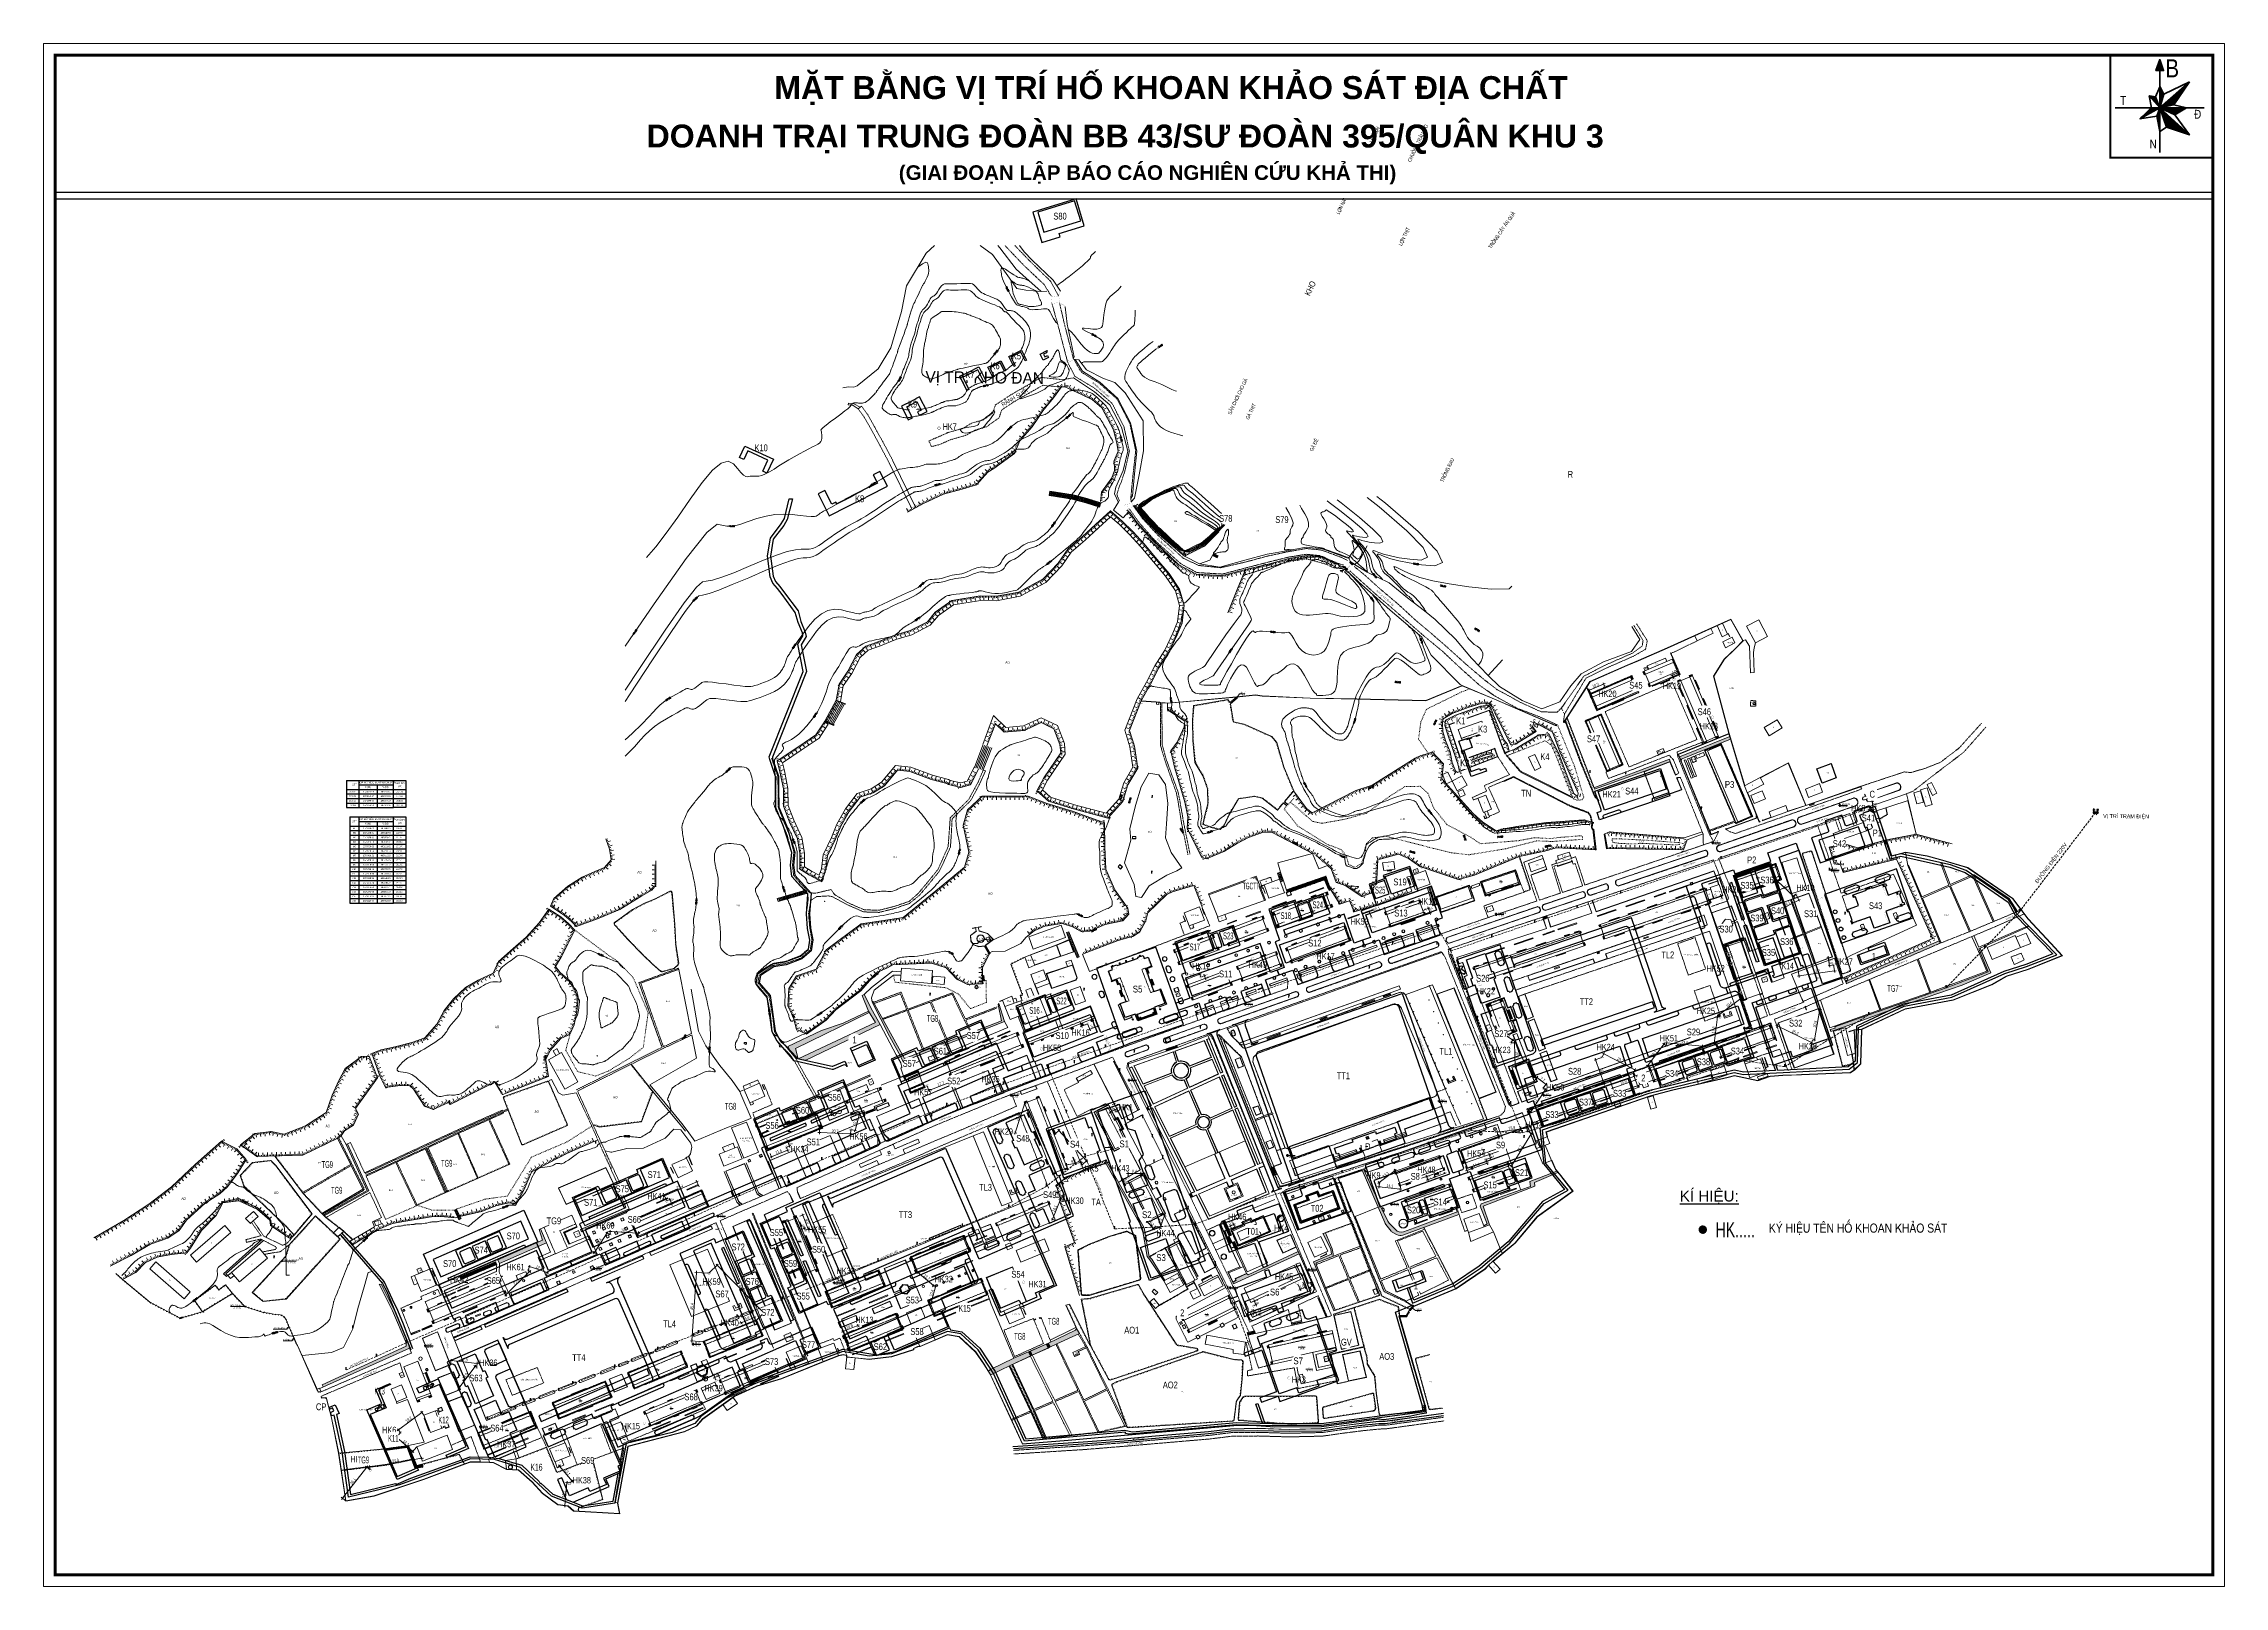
# Model space of a CAD drawing. Header units: inches. Extents: x 496359 to 501064, y 2374078 to 2377203.
# Drawn here: x 496359 to 497802, y 2376075 to 2377096 of the extents above; entities that cross this region are included whole.
import ezdxf
from ezdxf.enums import TextEntityAlignment as Align

# ---------------------------------------------------------------- set-up
doc = ezdxf.new("R2010")
doc.units = ezdxf.units.IN
doc.header["$MEASUREMENT"] = 0
doc.linetypes.add('ACAD_ISO03W100', pattern=[30, 12, -18])
doc.linetypes.add('DASHED', pattern=[0.75, 0.5, -0.25])
for name, color, linetype in [('CAY', 3, 'Continuous'), ('cd', 7, 'Continuous'), ('chu', 6, 'Continuous'), ('coc', 1, 'Continuous'), ('ghichu', 7, 'Continuous'), ('MANH', 147, 'Continuous'), ('MOC - DC2', 1, 'Continuous'), ('NOI', 2, 'Continuous'), ('rover 2', 4, 'Continuous'), ('thoai 5', 7, 'Continuous'), ('tl', 8, 'Continuous')]:
    doc.layers.add(name, color=color, linetype=linetype)
for name, color, linetype, lineweight in [('EG Text2', 7, 'Continuous', 18), ('GA CAP NUOC HT', 4, 'Continuous', 13), ('ISO', 252, 'Continuous', 20), ('KHUNG', 5, 'Continuous', 106), ('khung ten QH', 7, 'Continuous', 20), ('Khungbo', 32, 'Continuous', 25), ('LC Dim', 8, 'Continuous', 18), ('LC Net dam 1', 30, 'Continuous', 30), ('LC Net manh', 239, 'Continuous', 5), ('LC Text2', 7, 'Continuous', 25), ('manh1', 67, 'Continuous', 13)]:
    doc.layers.add(name, color=color, linetype=linetype, lineweight=lineweight)
doc.styles.add('dien giai', font='', dxfattribs={"width": 0.8})
doc.styles.add('EG Hai', font='')
doc.styles.add('LC 2', font='', dxfattribs={"width": 0.7})
doc.styles.get("Standard").update_dxf_attribs({"font": 'vnsimli.shx', "height": 2})
doc.styles.add('style1', font='')
doc.styles.add('T2', font='', dxfattribs={"width": 0.8})
doc.styles.add('Ten duong', font='', dxfattribs={"width": 0.85})
doc.styles.add('THANG2', font='')
doc.styles.add('VNTIME', font='')
doc.styles.get('dien giai').set_extended_font_data('.VnArial NarrowH')
doc.styles.get('EG Hai').set_extended_font_data('.VnArial NarrowH')
doc.styles.get('LC 2').set_extended_font_data('.VnArial NarrowH')
doc.styles.get('style1').set_extended_font_data('.VnAvantH')
doc.styles.get('T2').set_extended_font_data('.VnArialH')
doc.styles.get('Ten duong').set_extended_font_data('.VnBlackH')
doc.styles.get('THANG2').set_extended_font_data('.VnHelvetInsH', bold=True)
doc.styles.get('VNTIME').set_extended_font_data('.VnAvantH')
doc.dimstyles.new('DIM300', dxfattribs={"dimscale": 0.5, "dimtxt": 2, "dimasz": 0.007, "dimexe": 1, "dimexo": 0, "dimgap": 0.4, "dimtad": 1, "dimtoh": 1, "dimdec": 1, "dimzin": 1, "dimdsep": 46, "dimtxsty": 'dien giai', "dimblk": 'rowdim', "dimcen": 2.5, "dimclrd": 256, "dimclre": 256, "dimclrt": 2, "dimazin": 0, "dimtfac": 1, "dimtdec": 1, "dimtix": 1, "dimtmove": 2, "dimatfit": 0, "dimldrblk": 'dot leader', "dimfxl": 2, "dimtolj": 1, "dimtzin": 0, "dimlwd": -1, "dimlwe": -1, "dimarcsym": 1})
pattern_1 = [(359.267215784, (-736010.08436, -2368366.01803), (0.566607394046, 0.317539068605), [0.375, -0.75]), (119.267215784, (-736010.08436, -2368366.01803), (-0.55830059713, 0.331926862913), [0.375, -0.75]), (59.267215784, (-736010.08436, -2368366.01803), (0.008306796916, 0.64946593152), [-0.75, 0.375])]
pattern_2 = [(359.267215784, (-528735.85168, -2369706.46263), (0.566607394046, 0.317539068605), [0.375, -0.75]), (119.267215784, (-528735.85168, -2369706.46263), (-0.55830059713, 0.331926862913), [0.375, -0.75]), (59.267215784, (-528735.85168, -2369706.46263), (0.008306796916, 0.64946593152), [-0.75, 0.375])]
pattern_3 = [(0, (-498385.2992, -2376280.7748), (0.5625, 0.324759525), [0.375, -0.75]), (120, (-498385.2992, -2376280.7748), (-0.56249999877, 0.32475952713), [0.375, -0.75]), (60, (-498385.2992, -2376280.7748), (1.23e-09, 0.64951905213), [-0.75, 0.375])]
pattern_4 = [(45, (496961.079486, 2376502.723113), (-0.0211678553, 0.0211678553), [])]

# ---------------------------------------------------------------- blocks, each defined once
blk = doc.blocks.new('chieusang')
at = {"layer": 'cd', "extrusion": (-0.000518657, 0.000768986, 1)}
for p, q in [((-0.2, 0, 0), (0.2, 0, 0)), ((0, 2.4, 0), (0.1, 2.6, 0)), ((0, 2.4, 0), (0, 0, 0)), ((0.1, 2.6, 0), (0.3, 2.6, 0)), ((0.3, 2.4, 0), (0.3, 2.6, 0)), ((0.3, 2.6, 0), (0.6, 2.5, 0)), ((0.5, 2.4, 0), (0.3, 2.4, 0)), ((0.6, 2.5, 0), (0.5, 2.4, 0)), ((0.6, 2.5, 0), (0.6, 2.5, 0))]:
    blk.add_line(p, q, dxfattribs=at)
blk = doc.blocks.new('1')
at = {"layer": 'tl', "color": 250, "lineweight": 0}
blk.add_line((0, -0.5), (0, 0), dxfattribs=at)
blk = doc.blocks.new('cdien')
at = {"layer": 'cd', "extrusion": (-0.000518657, 0.000768986, 1)}
for p, q in [((-0.8, 2.8, 0), (0.8, 2.8, 0)), ((-0.5, 3.1, 0), (0.5, 3.1, 0)), ((0, 0), (0, 3.5, 0))]:
    blk.add_line(p, q, dxfattribs=at)
blk = doc.blocks.new('t2')
at = {"layer": 'tl', "color": 250, "lineweight": 0}
for p, q in [((-2, 0), (-2, -1)), ((-1, 0), (-1, -1)), ((0, 0), (0, -2.5))]:
    blk.add_line(p, q, dxfattribs=at)
blk = doc.blocks.new('t1')
at = {"layer": 'tl', "color": 250, "lineweight": 0}
for p, q in [((-2, 0), (-2, 1)), ((-1, 0), (-1, 1)), ((0, 0), (0, 2.5))]:
    blk.add_line(p, q, dxfattribs=at)
blk = doc.blocks.new('2')
at = {"layer": 'coc'}
blk.add_blockref('1', (0, 0.5), dxfattribs=at)
blk = doc.blocks.new('r')
at = {"layer": 'tl', "color": 7}
for points in [[(0.2, -0.2), (-0.2, 0.2)], [(0.2, 0.2), (-0.2, -0.2)]]:
    blk.add_lwpolyline(points, dxfattribs=at)
blk = doc.blocks.new('bienap')
blk.add_lwpolyline([(-1.5, 0.9), (1.5, 0.9), (1.5, 0), (-1.5, 0)], close=True)
at = {"layer": 'cd', "extrusion": (-0.000518657, 0.000768986, 1)}
for p, q in [((-2, 2.3, 0), (-0.5, 2.3, 0)), ((-1.7, 2.6, 0), (-0.8, 2.6, 0)), ((-1.2, -0.5, 0), (-1.3, 3, 0)), ((0.5, 2.3, 0), (2, 2.3, 0)), ((0.8, 2.6, 0), (1.7, 2.6, 0)), ((1.3, -0.5, 0), (1.2, 3, 0))]:
    blk.add_line(p, q, dxfattribs=at)
blk = doc.blocks.new('MOC')
at = {"layer": 'MOC - DC2'}
for points in [[(-0.4, 0), (-0.9, 0)], [(0, 0.4), (0, 0.9)], [(0.4, 0), (5, 0)], [(0, -0.4), (0, -0.9)]]:
    blk.add_lwpolyline(points, dxfattribs=at)
blk.add_lwpolyline([(-0.4, -0.4), (0.4, -0.4), (0.4, 0.4), (-0.4, 0.4)], close=True, dxfattribs=at)
blk.add_circle((0, 0), 0.0868, dxfattribs=at)
blk = doc.blocks.new('Nền HT mới')
at = {"layer": 'MANH', "lineweight": 0}
h = blk.add_hatch(dxfattribs=at)
h.set_pattern_fill('HONEY', color=8, scale=3, angle=-0.7328, style=0)
h.set_pattern_definition(pattern_1)
h.paths.add_polyline_path([(714.2, 342.9), (714.9, 341.2), (748, 354.7), (747.5, 356.4)])
h = blk.add_hatch(dxfattribs=at)
h.set_pattern_fill('HONEY', color=8, scale=3, angle=-0.7328, style=0)
h.set_pattern_definition(pattern_1)
h.paths.add_polyline_path([(708, 339.8), (707.5, 341.4), (657.7, 322.5), (658, 321.5), (690.5, 333.3)])
h = blk.add_hatch(dxfattribs=at)
h.set_pattern_fill('HONEY', color=8, scale=3, angle=-0.7328, style=0)
h.set_pattern_definition(pattern_1)
h.paths.add_polyline_path([(479.4, 261.6), (481.7, 255.7), (483.1, 256.2), (480.3, 264.1), (454.2, 255), (454.7, 253.5), (456.6, 254.2), (456.8, 253.6)])
h = blk.add_hatch(dxfattribs=at)
h.set_pattern_fill('HONEY', color=8, scale=3, angle=-0.7328, style=0)
h.set_pattern_definition(pattern_1)
h.paths.add_polyline_path([(886.7, 219.7), (886.1, 221.2), (824.1, 194.3), (824.7, 193)])
h = blk.add_hatch(dxfattribs=at)
h.set_pattern_fill('ANSI31', color=1, angle=-0.7328, style=0)
h.set_pattern_definition([(44.267, (338.73078, 204.5016), (-0.08725, 0.089512), [])])
h.paths.add_polyline_path([(339.5, 204.5, 1), (338.7, 204.5, 1)])
h = blk.add_hatch(dxfattribs=at)
h.set_pattern_fill('ANSI31', color=1, angle=-0.7328, style=0)
h.set_pattern_definition([(44.267, (343.41447, 206.2745), (-0.08725, 0.089512), [])])
h.paths.add_polyline_path([(344.2, 206.3, 1), (343.4, 206.3, 1)])
h = blk.add_hatch(dxfattribs=at)
h.set_pattern_fill('ANSI31', color=1, angle=-0.7328, style=0)
h.set_pattern_definition([(44.267, (347.74432, 207.92318), (-0.08725, 0.089512), [])])
h.paths.add_polyline_path([(348.5, 207.9, 1), (347.7, 207.9, 1)])
h = blk.add_hatch(dxfattribs=at)
h.set_pattern_fill('ANSI31', color=1, angle=-0.7328, style=0)
h.set_pattern_definition([(44.267, (352.07417, 209.57185), (-0.08725, 0.089512), [])])
h.paths.add_polyline_path([(352.8, 209.6, 1), (352.1, 209.6, 1)])
h = blk.add_hatch(dxfattribs=at)
h.set_pattern_fill('ANSI31', color=1, angle=-0.7328, style=0)
h.set_pattern_definition([(44.267, (356.75448, 211.35398), (-0.08725, 0.089512), [])])
h.paths.add_polyline_path([(357.5, 211.3, 1), (356.8, 211.4, 1)])
h = blk.add_hatch(dxfattribs=at)
h.set_pattern_fill('HONEY', color=8, scale=3, angle=-0.7328, style=0)
h.set_pattern_definition(pattern_1)
h.paths.add_polyline_path([(862.7, 178.6), (901.2, 191.9), (920.2, 200.2), (913.1, 216.4), (912.2, 216), (918.5, 200.8), (890.6, 190.2), (847.4, 175.1), (817, 164.3), (817.3, 163.6), (814, 162.5), (814.3, 161.3), (823.4, 164.3)])
h = blk.add_hatch(dxfattribs=at)
h.set_pattern_fill('HONEY', color=8, scale=3, style=0)
h.set_pattern_definition(pattern_3)
h.paths.add_polyline_path([(185.3, 166), (180.3, 174.9), (174.8, 185.7), (173.4, 185.2), (177.5, 174.8), (182.3, 167.3), (131, 143.1), (136.2, 142.3)])
h.paths.add_polyline_path([(178.1, 173.8), (177.5, 174.8), (160.9, 166.9), (146.6, 161.9), (124.2, 151.4), (125.5, 149), (131, 143.1), (129.3, 150)])
h = blk.add_hatch(dxfattribs=at)
h.set_pattern_fill('HONEY', color=8, scale=3, style=0)
h.set_pattern_definition([(0, (200.56042, 141.38282), (0.5625, 0.3247595), [0.375, -0.75]), (120, (200.56042, 141.38282), (-0.5625, 0.3247595), [0.375, -0.75]), (60, (200.56042, 141.38282), (1e-09, 0.649519), [-0.75, 0.375])])
h.paths.add_polyline_path([(267.6, 167.8), (263.9, 179.7), (263.4, 179.1), (265.5, 168.4), (201.4, 143.5), (180.4, 181.4), (180, 181.2), (180.1, 180.8), (191.6, 158.2), (197.6, 146.9), (200.6, 141.4)])
h = blk.add_hatch(dxfattribs=at)
h.set_pattern_fill('ANSI31', color=1, angle=-0.7328, style=0)
h.set_pattern_definition([(44.267, (365.69753, 173.63757), (-0.08725, 0.089512), [])])
h.paths.add_polyline_path([(366.4, 173.6, 1), (365.7, 173.6, 1)])
h = blk.add_hatch(dxfattribs=at)
h.set_pattern_fill('ANSI31', color=1, angle=-0.7328, style=0)
h.set_pattern_definition([(44.267, (370.17846, 176.05026), (-0.08725, 0.089512), [])])
h.paths.add_polyline_path([(370.9, 176, 1), (370.2, 176.1, 1)])
h = blk.add_hatch(dxfattribs=at)
h.set_pattern_fill('ANSI31', color=1, angle=-0.7328, style=0)
h.set_pattern_definition([(44.267, (352.12979, 169.2584), (-0.08725, 0.089512), [])])
h.paths.add_polyline_path([(352.9, 169.2, 1), (352.1, 169.3, 1)])
h = blk.add_hatch(dxfattribs=at)
h.set_pattern_fill('ANSI31', color=1, angle=-0.7328, style=0)
h.set_pattern_definition([(44.267, (357.12586, 170.37873), (-0.08725, 0.089512), [])])
h.paths.add_polyline_path([(357.9, 170.4, 1), (357.1, 170.4, 1)])
h = blk.add_hatch(dxfattribs=at)
h.set_pattern_fill('HONEY', color=8, scale=3, style=0)
h.set_pattern_definition([(0, (144.32475, 116.98203), (0.5625, 0.3247595), [0.375, -0.75]), (120, (144.32475, 116.98203), (-0.5625, 0.3247595), [0.375, -0.75]), (60, (144.32475, 116.98203), (1e-09, 0.649519), [-0.75, 0.375])])
h.paths.add_polyline_path([(178.8, 131.8), (178.5, 132.6), (145.5, 118.3), (144.3, 117), (145.9, 117.5)])
h = blk.add_hatch(dxfattribs=at)
h.set_pattern_fill('HONEY', color=8, scale=3, style=0)
h.set_pattern_definition([(0, (-182.5132, 39.2742), (0.5625, 0.3247595), [0.375, -0.75]), (120, (-182.5132, 39.2742), (-0.5625, 0.3247595), [0.375, -0.75]), (60, (-182.5132, 39.2742), (1e-09, 0.649519), [-0.75, 0.375])])
h.paths.add_polyline_path([(-167.2, 87), (-168.1, 86.6), (-154.2, 56.2), (-183, 39.7), (-182.5, 39.3), (-152.9, 55.8)])
h = blk.add_hatch(dxfattribs=at)
h.set_pattern_fill('HONEY', color=8, scale=3, angle=-0.7328, style=0)
h.set_pattern_definition(pattern_2)
h.paths.add_polyline_path([(373.1, -3.7), (363.8, 10.3), (361.9, 12.4), (358.6, 31.5), (334.2, 74.8), (334.7, 76.4), (360.1, 31.3), (363.4, 12.4), (365, 10.7), (370.8, 1.3), (373.6, -3.5)])
h = blk.add_hatch(dxfattribs=at)
h.set_pattern_fill('HONEY', color=8, scale=3, angle=-0.7328, style=0)
h.set_pattern_definition(pattern_1)
h.paths.add_polyline_path([(488.2, 64.8), (488.5, 64), (504.4, 69.3), (504.3, 69.5), (504, 70)])
h = blk.add_hatch(dxfattribs=at)
h.set_pattern_fill('HONEY', color=8, scale=3, angle=-0.7328, style=0)
h.set_pattern_definition(pattern_1)
h.paths.add_polyline_path([(522.1, 34.6, -0.075331), (521.3, 35.8), (516.6, 45.4), (505.1, 70.4), (504, 70), (504.3, 69.5), (514.9, 45), (519.2, 34.9, 0.072498), (519.9, 33.7), (523.5, 29.3, 0.090171), (524.9, 28.1), (527, 26.9, 0.223732), (531.2, 26.6), (568.3, 40.3), (567.7, 42.1), (567.7, 42.1), (538.8, 31.4), (531.6, 28.8, -0.300657), (526.2, 30.2), (524.3, 32.3)])
h = blk.add_hatch(dxfattribs=at)
h.set_pattern_fill('HONEY', color=8, scale=3, angle=-0.7328, style=0)
h.set_pattern_definition([(359.2672, (584.93754, 32.04702), (0.5666074, 0.317539), [0.375, -0.75]), (119.2672, (584.93754, 32.04702), (-0.5583006, 0.3319269), [0.375, -0.75]), (59.2672, (584.93754, 32.04702), (0.0083068, 0.649466), [-0.75, 0.375])])
h.paths.add_polyline_path([(618.3, 61.4), (633.8, 68.1), (633, 69), (615.2, 62.1), (615.7, 58.8), (609.2, 56.5), (583, 47.2), (582.3, 45.7), (586.9, 34), (584.7, 32.8), (584.9, 32), (588.4, 33.3), (584.3, 45.8), (618.4, 59)])
h = blk.add_hatch(dxfattribs=at)
h.set_pattern_fill('HONEY', color=8, scale=3, style=0)
h.set_pattern_definition(pattern_3)
h.paths.add_polyline_path([(-13, 30.2), (-12.4, 28.7), (17.3, 41.3), (19.3, 43.9)])
h = blk.add_hatch(dxfattribs=at)
h.set_pattern_fill('HONEY', color=8, scale=3, angle=-0.7328, style=0)
h.set_pattern_definition(pattern_1)
h.paths.add_polyline_path([(461.4, 30), (462.5, 30.4), (453.9, 53.6), (453.3, 55.2), (452, 54.6)])
h = blk.add_hatch(dxfattribs=at)
h.set_pattern_fill('HONEY', color=8, scale=3, style=0)
h.set_pattern_definition([(0, (-66.5182, 7.7002), (0.5625, 0.3247595), [0.375, -0.75]), (120, (-66.5182, 7.7002), (-0.5625, 0.3247595), [0.375, -0.75]), (60, (-66.5182, 7.7002), (1e-09, 0.649519), [-0.75, 0.375])])
h.paths.add_polyline_path([(-35.4, 21.4), (-39.5, 30.8), (-39.5, 30.8), (-40.2, 30.3), (-38.1, 23.2), (-67.6, 10.2), (-66.5, 7.7)])
h = blk.add_hatch(dxfattribs=at)
h.set_pattern_fill('HONEY', color=8, scale=3, angle=-0.7328, style=0)
h.set_pattern_definition(pattern_2)
h.paths.add_polyline_path([(413.2, 36.5), (411.7, 35.9), (416.3, 25.9), (417.8, 26.6)])
h = blk.add_hatch(dxfattribs=at)
h.set_pattern_fill('HONEY', color=8, scale=3, style=0)
h.set_pattern_definition([(0, (-247.1475, -0.7915), (0.5625, 0.3247595), [0.375, -0.75]), (120, (-247.1475, -0.7915), (-0.5625, 0.3247595), [0.375, -0.75]), (60, (-247.1475, -0.7915), (1e-09, 0.649519), [-0.75, 0.375])])
h.paths.add_polyline_path([(-225, 21), (-222.8, 23.1), (-223.7, 23.6), (-236.8, 11.9), (-249.2, 0.9), (-247.1, -0.8), (-246.5, 0), (-247.7, 1), (-236.2, 11.2)])
h = blk.add_hatch(dxfattribs=at)
h.set_pattern_fill('HONEY', color=8, scale=3, angle=-0.7328, style=0)
h.set_pattern_definition(pattern_2)
h.paths.add_polyline_path([(419.8, 22.4), (418.3, 21.7), (420.5, 17), (421.4, 17.5), (422, 17.7)])
h = blk.add_hatch(dxfattribs=at)
h.set_pattern_fill('HONEY', color=8, scale=3, angle=-0.7328, style=0)
h.set_pattern_definition([(359.2672, (419.0435, -5.62166), (0.5666074, 0.317539), [0.375, -0.75]), (119.2672, (419.0435, -5.62166), (-0.5583006, 0.3319269), [0.375, -0.75]), (59.2672, (419.0435, -5.62166), (0.0083068, 0.649466), [-0.75, 0.375])])
h.paths.add_polyline_path([(462.5, 14.3), (461.8, 15.8), (428.9, 0.3), (428, 1.1), (420.5, -2.3), (420.8, -3.3), (418.7, -4.7), (419, -5.6), (429.3, -1.1)])
h = blk.add_hatch(dxfattribs=at)
h.set_pattern_fill('HONEY', color=8, scale=3, angle=-0.7328, style=0)
h.set_pattern_definition(pattern_1)
h.paths.add_polyline_path([(485.1, 12.7), (485.1, 14.1), (484.4, 17.5), (479.9, 28.2), (478.3, 27.7), (481.6, 21.3), (483.4, 17.1), (484, 14), (472.1, 8.9), (485.6, -23.6), (486.6, -23.3), (480.2, -8.7), (480, -8.1), (473.9, 7.1), (473.8, 8.3)])
h = blk.add_hatch(dxfattribs=at)
h.set_pattern_fill('HONEY', color=8, scale=3, style=0)
h.set_pattern_definition([(0, (-91.9615, -2.8534), (0.5625, 0.3247595), [0.375, -0.75]), (120, (-91.9615, -2.8534), (-0.5625, 0.3247595), [0.375, -0.75]), (60, (-91.9615, -2.8534), (1e-09, 0.649519), [-0.75, 0.375])])
h.paths.add_polyline_path([(-68.4, 7.1), (-69.1, 8.9), (-92.7, -1.1), (-92, -2.9)])
h = blk.add_hatch(dxfattribs=at)
h.set_pattern_fill('HONEY', color=8, scale=3, style=0)
h.set_pattern_definition([(0, (-183.26888, -73.77103), (0.5625, 0.3247595), [0.375, -0.75]), (120, (-183.26888, -73.77103), (-0.5625, 0.3247595), [0.375, -0.75]), (60, (-183.26888, -73.77103), (1e-09, 0.649519), [-0.75, 0.375])])
h.paths.add_polyline_path([(-126.8, -45.4), (-136, -23.3), (-144.7, -6.1), (-146.1, -5.9), (-137.4, -23.6), (-128.2, -44.6), (-128.2, -46.8), (-183.8, -72.5), (-183.3, -73.8), (-126.2, -48.2)])
h = blk.add_hatch(dxfattribs=at)
h.set_pattern_fill('HONEY', color=8, scale=3, angle=-0.7328, style=0)
h.set_pattern_definition(pattern_2)
h.paths.add_polyline_path([(317.2, -38.6), (315.2, -35.2), (314.6, -36.2), (296.7, -44.9), (297.9, -47.4), (298, -47.3), (302.3, -45.4)])
h.paths.add_polyline_path([(296.4, -48.1), (295.2, -45.6), (284.8, -50.1), (286, -52.9)])
h.paths.add_polyline_path([(284.7, -53.5), (283.4, -50.7), (273.8, -54.9), (258.8, -62.2), (256.9, -63.1), (258.2, -65.3), (258.5, -65.8), (271.4, -59.7)])
h = blk.add_hatch(dxfattribs=at)
h.set_pattern_fill('HONEY', color=8, scale=3, style=0)
h.set_pattern_definition([(0, (-122.53552, -127.63506), (0.5625, 0.3247595), [0.375, -0.75]), (120, (-122.53552, -127.63506), (-0.5625, 0.3247595), [0.375, -0.75]), (60, (-122.53552, -127.63506), (1e-09, 0.649519), [-0.75, 0.375])])
h.paths.add_polyline_path([(-126.8, -112.6), (-142.6, -114.7), (-142.9, -114.7), (-142.7, -116), (-127.6, -113.9), (-122.5, -127.6), (-117.2, -127), (-117.3, -124.8), (-121.2, -125.9)])
at = {"lineweight": 0, "elevation": -28.4}
for points in [[(452.2, 312.4), (452.3, 312.5)], [(452.9, 313.3), (453, 313.3)], [(-244.4, 61.3), (-244.2, 61.5), (-243.9, 61.6), (-243.6, 61.6), (-243.3, 61.6), (-243, 61.4), (-242.5, 61.1), (-241.9, 60.7), (-241.3, 60.2), (-240.6, 59.7), (-239.9, 59.3), (-239.2, 59), (-238.4, 58.8), (-237.7, 58.6), (-236.9, 58.5), (-236.2, 58.2), (-235.5, 57.9), (-234.8, 57.4), (-234.1, 56.7), (-233.4, 56.1), (-232.7, 55.5), (-232, 54.9), (-231.3, 54.5), (-230.5, 54.1), (-229.7, 53.7), (-228.9, 53.3), (-228, 52.9), (-227, 52.5), (-226, 52.1), (-224.9, 51.7), (-223.8, 51.1), (-222.7, 50.5), (-221.6, 49.8), (-220.5, 49), (-219.5, 48.1), (-218.5, 47.4), (-217.7, 46.8), (-217, 46.2), (-216.5, 45.6), (-216, 45.1), (-215.6, 44.4), (-215.2, 43.6), (-214.9, 42.6), (-214.6, 41.6), (-214.3, 40.5), (-214.1, 39.6), (-214, 38.9), (-213.8, 38.4), (-213.7, 38.1), (-213.6, 37.8), (-213.2, 37.3), (-212.7, 36.7), (-212, 35.9), (-211.1, 35), (-210.3, 34), (-209.6, 33), (-209.1, 32), (-208.8, 31), (-208.7, 30), (-208.7, 28.9), (-208.6, 27.9), (-208.5, 26.7), (-208.4, 25.5), (-208.3, 24.3), (-208.1, 23.1), (-207.9, 22.1), (-207.8, 0), (-205.6, 0)]]:
    blk.add_lwpolyline(points, dxfattribs=at)
at = {"layer": 'chu', "color": 6, "lineweight": 0, "elevation": -28.4}
for points in [[(421.6, 382.5), (423, 384.7), (426.7, 384.7)], [(988.4, 307), (990.3, 304.7)], [(595.1, 260.2), (597.2, 260.2)], [(765, 263), (767.1, 263)], [(463.5, 241.4), (465.7, 241.3)], [(530.7, 239.5), (532.9, 239.5)], [(426.6, 227.1), (428.8, 227.1)], [(474.1, 219.1), (476.2, 219)], [(393.3, 214.9), (395.5, 214.9)], [(434.7, 204.9), (436.9, 204.8)], [(755.9, 203.9), (758, 203.8)], [(402.2, 191.7), (404.3, 191.7)], [(175, 115.6), (177.1, 115.5)], [(124.2, 95.2), (126.4, 95.2)], [(609, 96.5), (607.8, 95), (603.4, 95)], [(583.1, 83.4), (585.3, 83.3)], [(539.5, 68.7), (541.7, 68.7)], [(589.9, 65), (592.1, 65)], [(549.2, 50.2), (551.4, 50.2)], [(131, 22.4), (133.1, 22.4)], [(167.2, -8.9), (169.4, -8.9)], [(235.7, -14.6), (237.8, -14.7)], [(400.1, -26), (402.6, -26)], [(537.3, -21.5), (539.6, -23.2), (543.4, -23.2)], [(86.8, -41.7), (89, -41.8)], [(178.7, -37.7), (180.8, -37.8)], [(461.9, -47.5), (466.5, -47.6)], [(36.8, -62.5), (39, -62.5)], [(95.6, -68.1), (97.7, -68.1)], [(467, -62.1), (471.6, -62.1)], [(-14.1, -83), (-11.9, -83)], [(46.1, -88.1), (48.3, -88.1)], [(-62.6, -102.7), (-60.5, -102.7)]]:
    blk.add_lwpolyline(points, dxfattribs=at)
at = {"layer": 'chu', "color": 1, "lineweight": 0, "elevation": -28.4}
for points in [[(338.8, 83.4), (337.8, 84.6), (334.3, 84.6)], [(-205.9, -33.9), (-207.3, -35.7), (-216.4, -35.7)], [(-202.6, -41.6), (-204, -43.4), (-209.7, -43.4)]]:
    blk.add_lwpolyline(points, dxfattribs=at)
at = {"layer": 'chu', "color": 6, "lineweight": 0}
blk.add_circle((989.3, 305.9, -5.5), 0.457, dxfattribs=at)
at = {"layer": 'chu', "color": 1, "lineweight": 0}
blk.add_circle((338.8, 83.4, -1.6), 0.316, dxfattribs=at)
at = {"layer": 'MANH', "color": 2, "lineweight": 0}
for p, q in [((589.8, 308.4, 0.9), (586.1, 317.7, 0.4)), ((584.5, 306.2, 0.9), (580.7, 315.6, 0.4)), ((821, 163, -5.8), (824, 163.7, -4.9)), ((711.6, 129.1, -2.2), (717.4, 131, -2.2)), ((711.8, 128.6, -2.2), (717.5, 130.6, -2.2))]:
    blk.add_line(p, q, dxfattribs=at)
at = {"layer": 'MANH', "lineweight": 0}
blk.add_line((129.5, -61.8, 1.4), (126.6, -63, 1.1), dxfattribs=at)
at = {"layer": 'MANH', "lineweight": 0, "elevation": -28.4}
for points in [[(160.6, 587.2), (164.4, 587.7), (168, 587.6), (170.1, 588.5), (183.9, 599.7), (192.3, 613.6), (199.5, 637.6), (202.8, 654.6), (215.7, 676.2), (221.3, 681.2)], [(251.4, 681.2), (259.7, 675.3)], [(263.2, 681.2), (264.6, 679.8), (275.4, 665.5), (279.7, 661.7), (291.8, 650.9), (295.5, 651)], [(280.7, 677), (277.5, 681.2)], [(259.7, 675.3), (266.5, 665.9), (275.7, 652.9), (281.8, 651.7), (291.8, 650.9)], [(280.7, 677), (286, 671.6), (299.7, 658.4), (304.6, 651.1)], [(313, 606.7), (313.6, 607.7), (309.1, 629.3), (307.8, 640.6)], [(343, 511.3), (340.4, 517), (341.3, 521.3), (346, 532.5), (349.1, 545.1), (345.1, 561), (337.2, 575.8), (327.1, 584.5), (313.2, 593.7)], [(351.1, 513.8), (352.2, 515.6), (353.5, 530.2), (355.2, 545.3), (351, 563.9), (342.6, 580.1), (330.6, 590.8), (319.2, 598.2), (314.4, 605.9), (313.5, 605.8)], [(351.3, 511.6), (353.6, 514.1), (356.8, 529.5), (359.5, 545.4), (359.3, 565.3), (347.5, 583.8), (340.7, 590.7), (333.2, 593.2), (321.8, 599), (316.7, 605.6), (314.4, 605.9)], [(331.1, 511.8), (331.7, 518.1), (338.7, 527.5), (340.4, 532.4), (340.1, 539), (342.8, 545.1), (341.9, 550.2), (339.7, 559.4), (332, 573.8), (325.8, 579.1), (318.6, 582.8), (307.5, 587.8), (305.2, 587.8), (300, 580.4), (293, 571.9), (289.2, 566.1), (285.9, 561.4), (277.7, 552), (274.1, 543.6), (274.1, 543.6), (260.5, 533.7), (256.6, 531.4), (249.1, 522.9), (239.5, 520), (227.3, 516.8), (214, 510.5), (203.4, 504.8)], [(164.2, 575.8), (164.3, 577)], [(170.7, 573.3), (167.5, 575.5), (164.2, 575.8)], [(172, 574.3), (167.9, 576.6), (164.3, 577)], [(170.7, 573.3), (172.9, 575)], [(191.3, 537.5), (206, 507.6)], [(193.8, 538.7), (209, 507.8)], [(297.6, 518.8), (297.1, 515.8)], [(330.4, 508.1), (321.4, 511.1), (312.4, 513.5), (297.1, 515.8)], [(331.4, 511), (322.3, 514), (313, 516.4), (297.6, 518.8)], [(297.6, 515.8), (298, 518.7)], [(298.2, 515.7), (298.6, 518.6)], [(298.7, 515.6), (299.2, 518.5)], [(299.3, 515.5), (299.8, 518.5)], [(299.9, 515.4), (300.4, 518.4)], [(300.5, 515.3), (301, 518.3)], [(301.1, 515.2), (301.6, 518.2)], [(301.7, 515.1), (302.2, 518.1)], [(302.3, 515), (302.8, 518)], [(302.9, 514.9), (303.4, 517.9)], [(303.5, 514.9), (303.9, 517.8)], [(304.1, 514.8), (304.5, 517.7)], [(304.7, 514.7), (305.1, 517.6)], [(305.3, 514.6), (305.7, 517.6)], [(305.9, 514.5), (306.3, 517.5)], [(306.5, 514.4), (306.9, 517.4)], [(307.1, 514.3), (307.5, 517.3)], [(307.6, 514.2), (308.1, 517.2)], [(308.2, 514.1), (308.7, 517.1)], [(308.8, 514), (309.3, 517)], [(309.4, 514), (309.9, 516.9)], [(310, 513.9), (310.5, 516.8)], [(310.6, 513.8), (311.1, 516.7)], [(311.2, 513.7), (311.7, 516.6)], [(311.8, 513.6), (312.3, 516.6)], [(312.4, 513.5), (312.8, 516.5)], [(312.8, 513.4), (313.6, 516.3)], [(313.4, 513.3), (314.1, 516.1)], [(314, 513.1), (314.7, 516)], [(314.5, 513), (315.3, 515.8)], [(315.1, 512.8), (315.9, 515.7)], [(315.7, 512.7), (316.5, 515.5)], [(316.3, 512.5), (317, 515.4)], [(316.9, 512.3), (317.6, 515.2)], [(317.4, 512.2), (318.2, 515.1)], [(318, 512), (318.8, 514.9)], [(318.6, 511.9), (319.4, 514.8)], [(319.2, 511.7), (319.9, 514.6)], [(319.8, 511.6), (320.5, 514.4)], [(320.3, 511.4), (321.1, 514.3)], [(320.9, 511.3), (321.7, 514.1)], [(322.3, 514), (321.4, 511.1)], [(322.8, 513.8), (321.9, 511)], [(323.3, 513.6), (322.3, 510.8)], [(323.8, 513.5), (322.8, 510.6)], [(324.2, 513.3), (323.3, 510.5)], [(324.7, 513.2), (323.8, 510.3)], [(325.2, 513), (324.2, 510.2)], [(325.7, 512.9), (324.7, 510)], [(326.1, 512.7), (325.2, 509.9)], [(326.6, 512.5), (325.7, 509.7)], [(327.1, 512.4), (326.1, 509.5)], [(327.6, 512.2), (326.6, 509.4)], [(328, 512.1), (327.1, 509.2)], [(328.5, 511.9), (327.6, 509.1)], [(329, 511.8), (328, 508.9)], [(329.5, 511.6), (328.5, 508.8)], [(329.9, 511.5), (329, 508.6)], [(330.4, 511.3), (329.5, 508.4)], [(330.9, 511.1), (329.9, 508.3)], [(331.4, 511), (330.4, 508.1)], [(349.7, 505.1), (346.1, 501.1), (339.7, 506.1), (343.3, 511.9)], [(350.2, 505.1), (355.4, 497.9), (366.4, 485.8), (382.9, 469.9), (394.6, 463.9), (411.9, 463), (427, 467), (443, 470.7), (455.8, 474.3), (467.4, 476.1), (475.7, 475.7), (486.4, 471), (489.9, 469.6)], [(351.3, 511.6), (351.1, 513.8)], [(409.3, 491.8), (400, 482.4), (386.7, 475.7), (370, 490), (359.2, 501.3), (353.1, 509.4)], [(494.6, 474.5), (491.3, 475.7), (477.7, 480.5), (467.2, 481.6), (454.4, 479.3), (441.3, 477), (426.7, 473), (410, 468.5), (396.6, 470.7), (386.7, 475.7)], [(405.3, 476.1), (405.9, 477.5)], [(405.5, 476.6), (408.5, 475.1)], [(405.7, 477), (408.7, 475.5)], [(405.9, 477.5), (409, 476)], [(495.1, 474.5), (497.4, 477.8), (502.4, 484)], [(499.2, 470.2), (501.8, 472.2), (503.9, 475.3), (507.6, 482.6)], [(405.3, 476.1), (403.4, 473.1), (396.6, 470.7)], [(405.3, 476.1), (408.3, 474.6)], [(408.3, 474.6), (409, 476)], [(427, 467), (422, 454.7), (418.5, 446), (415.4, 438.3)], [(494.2, 467.5), (494.7, 467)], [(494.7, 465.6), (501.9, 458.7), (511.7, 449.9), (522.8, 440), (535.9, 428.8), (543.7, 422.1), (549.9, 410.3), (569.1, 390.8), (570.3, 390.2)], [(497.1, 470.3), (497, 470.2)], [(587.6, 396.7), (576.6, 408.2), (566, 420.9), (552.5, 433.8), (545.5, 439.6), (534.2, 448.1), (522.1, 458.2), (507.6, 465.2), (499.2, 470.2)], [(758.6, 429.4), (766.6, 433.6)], [(772.4, 422.7), (766.6, 433.6)], [(682.7, 429.3), (688, 420.6), (682.4, 412.6), (664, 405.9), (649.2, 398), (642.2, 390), (635, 379.3), (623.1, 374.7), (610.1, 380.3), (595.2, 389.6), (587.6, 396.7), (597.2, 407.2)], [(761.1, 398.6), (760.5, 416.3), (757.8, 420.4), (756.3, 419.9)], [(764.4, 418.5), (758.6, 429.4)], [(761.1, 398.6), (763.6, 398.8), (763.1, 412.1), (763.6, 415), (764.4, 418.5)], [(764.4, 418.5), (772.4, 422.7)], [(421.2, 382.4), (416.6, 379)], [(417.1, 378.1), (421.5, 381.8), (422, 382.6)], [(770.3, 362.3), (778.8, 367.5)], [(770.3, 362.3), (773.6, 356.9)], [(773.6, 356.9), (782.1, 362.2)], [(778.8, 367.5), (782.1, 362.2)], [(255, 333.8), (251.3, 325.4)], [(253.5, 334.3), (255, 333.8)], [(786.3, 339), (767.6, 329.4)], [(786.2, 338.7), (767.7, 329.2)], [(786.2, 338.7), (797.7, 310.9)], [(786.3, 339), (797.9, 311)], [(805.1, 335), (814.5, 338.5)], [(808.6, 325.7), (805.1, 335)], [(818, 329.2), (814.5, 338.5)], [(759, 319.3), (757.2, 323.9)], [(759.5, 319.5), (759, 319.3)], [(769.9, 324.9), (767.6, 329.4)], [(797.5, 321.7), (806.8, 325.3)], [(799.6, 316.1), (797.5, 321.7)], [(799.6, 316.1), (808.9, 319.6)], [(808.9, 319.6), (806.8, 325.3)], [(808.6, 325.7), (818, 329.2)], [(257.5, 212.5), (253.1, 203.5), (253, 192.8), (243.1, 192.3), (236.1, 195.8), (228.9, 203.3), (219.2, 206.6), (193.7, 205.3), (190.1, 203.4), (185, 201.1), (178.2, 194.7), (172.5, 188.1), (156.1, 175.7), (149.6, 168.8), (136.6, 159.6), (129.9, 162.7), (127.7, 171), (124.2, 178), (124.9, 189.7), (130, 198.1), (143, 202.6), (149.6, 215.3), (172.8, 232.5), (200.5, 236.7), (226.9, 258.3), (241.1, 270.1), (243.9, 280), (240.2, 297.7), (243.2, 308), (252.8, 317), (283.2, 317), (295.8, 312.2), (312.6, 307.1), (333.7, 299.4), (334, 283.5), (334.7, 268.6), (340.7, 255.1), (349.2, 242.8), (349.8, 239), (345.8, 234.6), (334.3, 232), (324.1, 227.7), (317.8, 227.6), (312.6, 230.5), (305.8, 232.7), (294.3, 230.9), (287.2, 227.9), (282, 223.6)], [(3.7, 288.8), (6.3, 281.9), (7.3, 274.8), (3, 269.8), (-3.4, 267.1), (-11.9, 263.4), (-21.3, 257.5), (-30.7, 249.2), (-32.9, 244.2), (-23.5, 238), (-18.9, 234.1), (-15.7, 230.8), (-1.6, 235.8), (13, 241.9), (27.7, 251), (34.3, 254.8), (37, 258.1), (36.9, 274.3)], [(739.5, 260.9), (737, 267.5), (659.1, 240.7), (656.6, 248)], [(136.7, 253.6), (135.9, 254.7)], [(136.5, 252.6), (136.9, 252.7)], [(480, 253.2), (481.2, 253.6)], [(480.7, 251.4), (481.8, 251.8)], [(483.1, 245.1), (484.2, 245.5)], [(541.9, 248.2), (542.7, 248.5)], [(542.5, 246.4), (543.4, 246.7)], [(653.5, 247), (653.6, 247)], [(656.5, 247.9), (656.6, 248)], [(-64.3, 119.5), (-64.5, 119.5), (-69.7, 127.7), (-99.2, 112.9), (-100.4, 114.4), (-110.4, 109.7), (-116.1, 111.8), (-123.4, 123.1), (-125.8, 125.4), (-132, 125.5), (-142, 124.3), (-145.4, 131.4), (-151.1, 146.7), (-145, 149.1), (-136.6, 151), (-124.5, 153.9), (-116, 157.1), (-108, 166.1), (-103.2, 175.1), (-96.9, 182.8), (-89, 190.4), (-80.6, 195.3), (-70.8, 199.9), (-67.1, 207.6), (-57.6, 216.3), (-48.9, 223.6), (-40.4, 233.1), (-33.8, 242.3)], [(-33.8, 242.3), (-26, 237.2), (-20.8, 232.7), (-16.8, 228.4), (-21.4, 219.1), (-25.7, 210.5), (-29.5, 204.2), (-26.5, 200.3), (-18.6, 193.7), (-14.5, 183.1), (-15.3, 174.2), (-17.2, 165.6), (-19.9, 159.3), (-26, 156.7), (-33, 148.8), (-35.8, 142.7), (-34.2, 131.5), (-34.2, 131.5), (-34.2, 131.5)], [(283.6, 224), (305.1, 231.6)], [(308, 223.4), (305.1, 231.6)], [(438.7, 237.7), (437.9, 237.4)], [(438.6, 235.6), (439.4, 235.9)], [(445.8, 240.4), (444.7, 240)], [(446.5, 238.6), (445.4, 238.1)], [(448.8, 232.3), (447.7, 231.9)], [(483.8, 243.3), (484.9, 243.7)], [(492.1, 230.9), (493.2, 231.3)], [(519.9, 240.5), (519, 240.2)], [(520.5, 238.7), (519.6, 238.4)], [(522.7, 232.3), (521.8, 232.1)], [(544.7, 240), (545.6, 240.3)], [(545.4, 238.2), (546.2, 238.5)], [(254.4, 217.7), (250.7, 217.3), (247, 218.6), (245.4, 221), (245, 224.8), (248.9, 227.7)], [(254.4, 217.9), (250.8, 217.5), (247.2, 218.7), (245.6, 221.1), (245.2, 224.7), (249.1, 227.6)], [(248.5, 230.1), (246.5, 229.7)], [(246.6, 229.4), (246.5, 229.7)], [(248.6, 229.8), (246.6, 229.4)], [(248.5, 230.1), (250.2, 230.4), (250.8, 227.7)], [(248.5, 230.1), (248.9, 227.7)], [(248.9, 227.7), (249.1, 227.6)], [(252.1, 230.8), (250.2, 230.4)], [(252.2, 230.5), (250.2, 230.1)], [(251, 227.9), (250.8, 227.7)], [(250.8, 227.7), (256.3, 226.1), (260.1, 222.1), (255, 218.4)], [(251, 227.9), (256.4, 226.2), (260.4, 222.1), (255.1, 218.2)], [(252.2, 230.5), (252.1, 230.8)], [(254.4, 217.7), (255.2, 218.1)], [(254.4, 217.9), (254.4, 217.7)], [(254.4, 217.7), (257.5, 212.5)], [(254.7, 217.1), (255.5, 217.6)], [(255, 218.4), (255.1, 218.2)], [(255.1, 218.2), (258.2, 212.9)], [(255.1, 216.6), (255.8, 217)], [(255.3, 223), (257.3, 224)], [(256.6, 220.6), (255.3, 223)], [(255.4, 216.1), (256.1, 216.5)], [(256.6, 220.6), (258.6, 221.6)], [(258.6, 221.6), (257.3, 224)], [(282, 223.6), (278.5, 219.5), (268.1, 214.5), (259.4, 214.3), (257.9, 213.4)], [(286.5, 215.7), (283.6, 224)], [(284.9, 212.1), (302.2, 218.6)], [(285, 211.9), (302.1, 218.4)], [(286.5, 215.7), (308, 223.4)], [(302, 218.6), (302, 218.6)], [(302.1, 218.4), (304.6, 211.1)], [(302.2, 218.6), (310.4, 222.1), (313.4, 213.9)], [(302.2, 218.5), (310.3, 221.8), (313.2, 214)], [(302.2, 218.5), (302.2, 218.5)], [(302.2, 218.5), (304.8, 211.1)], [(308.7, 226.7), (310.1, 227.3)], [(310.4, 222.1), (308.7, 226.7)], [(315.6, 210.1), (308.7, 226.7)], [(308.9, 226.1), (310.3, 226.7)], [(309.2, 225.6), (310.6, 226.2)], [(309.4, 225), (310.8, 225.6)], [(309.6, 224.5), (311, 225)], [(309.9, 223.9), (311.3, 224.5)], [(310.1, 227.3), (317, 210.6)], [(310.1, 223.4), (311.5, 223.9)], [(310.3, 222.8), (311.7, 223.4)], [(310.6, 222.2), (312, 222.8)], [(310.8, 221.7), (312.2, 222.3)], [(311, 221.1), (312.4, 221.7)], [(311.2, 220.6), (312.7, 221.2)], [(311.5, 220), (312.9, 220.6)], [(311.7, 219.5), (313.1, 220.1)], [(311.9, 218.9), (313.3, 219.5)], [(312.2, 218.4), (313.6, 219)], [(312.4, 217.8), (313.8, 218.4)], [(312.6, 217.3), (314, 217.8)], [(312.9, 216.7), (314.3, 217.3)], [(313.1, 216.2), (314.5, 216.7)], [(412.1, 227.6), (412.9, 227.9)], [(413.6, 226.1), (412.8, 225.8)], [(416, 219.9), (415.2, 219.6)], [(415.9, 217.7), (416.7, 218.1)], [(440.9, 229.3), (441.8, 229.6)], [(442.5, 227.8), (441.6, 227.5)], [(449.5, 230.5), (448.4, 230.1)], [(454.6, 216.7), (453.5, 216.3)], [(492.8, 229.1), (493.9, 229.5)], [(495.1, 222.8), (496.2, 223.2)], [(495.8, 221), (496.9, 221.4)], [(523.3, 230.5), (522.4, 230.2)], [(51.9, 203.2), (52, 202.4)], [(60.6, 160), (52, 202.4)], [(198.8, 194.8), (199.5, 203.2)], [(199.5, 203.2), (220, 201.6)], [(255.7, 215.6), (256.4, 216)], [(256, 215.1), (256.7, 215.5)], [(256.3, 214.5), (257, 215)], [(256.6, 214), (257.3, 214.5)], [(256.9, 213.5), (257.6, 213.9)], [(257.2, 213), (257.9, 213.4)], [(257.5, 212.5), (258.2, 212.9)], [(279.2, 181.9), (277.9, 185), (279.5, 185.4), (271.8, 205.9), (280.5, 210.2)], [(281, 210.5), (284.9, 212.1)], [(283.7, 203.5), (281, 210.5)], [(283.7, 203.5), (287.7, 205.1)], [(287.7, 205.1), (284.9, 212.1)], [(285.1, 199), (293.4, 202)], [(313.4, 213.9), (287.7, 205.1)], [(304.6, 211.1), (287.7, 205.3)], [(295.7, 195.7), (293.4, 202)], [(298.6, 189.7), (295.2, 199.6), (312.7, 205.3), (315.6, 196.8), (314.9, 195.2), (298.6, 189.7)], [(304.7, 210.9), (304.7, 210.9)], [(313.2, 214), (304.8, 211.1)], [(308.1, 207.4), (311.6, 208.4)], [(308.1, 207.4), (309.2, 204.2)], [(311.6, 208.4), (312.7, 205.3)], [(313.3, 215.6), (314.7, 216.2)], [(313.6, 215), (315, 215.6)], [(313.8, 214.5), (315.2, 215.1)], [(314, 213.9), (315.4, 214.5)], [(314.2, 213.4), (315.7, 214)], [(314.5, 212.8), (315.9, 213.4)], [(314.7, 212.3), (316.1, 212.9)], [(314.9, 211.7), (316.3, 212.3)], [(315.2, 211.2), (316.6, 211.8)], [(315.4, 210.6), (316.8, 211.2)], [(315.6, 210.1), (317, 210.6)], [(374.3, 203.2), (375.3, 200.5)], [(374.5, 203.3), (375.5, 200.6)], [(377, 204.2), (378, 201.5)], [(377.1, 204.3), (378.2, 201.6)], [(421.8, 204.5), (421, 204.2)], [(422.5, 202.7), (421.7, 202.4)], [(446.8, 213.9), (447.6, 214.3)], [(447.5, 212.1), (448.3, 212.4)], [(449.8, 205.9), (450.7, 206.2)], [(450.5, 204.1), (451.3, 204.4)], [(455.3, 214.9), (454.1, 214.5)], [(457.6, 208.6), (456.5, 208.2)], [(458.3, 206.8), (457.2, 206.4)], [(60.3, 189.4), (65.1, 161.4), (70, 151.7), (79.3, 138.8), (87.5, 128.8)], [(174.8, 185.7), (179.6, 190.4), (193.4, 201.3), (199.3, 200.8)], [(194.1, 198.6), (181.3, 188.7), (179.5, 183.5)], [(194.1, 198.6), (199.1, 198.5)], [(198.8, 194.8), (219.3, 193.1)], [(219.3, 193.1), (220, 201.6)], [(220.2, 197.9), (219.8, 193)], [(227.7, 192.4), (219.8, 193)], [(228.1, 197.3), (220.2, 197.9)], [(227.7, 192.4), (228.1, 197.3)], [(255.4, 195), (253.1, 195.3)], [(287, 185.2), (285.1, 190), (281.6, 188.6), (283.5, 183.8)], [(287.4, 192.7), (285.1, 199)], [(287.4, 192.7), (295.7, 195.7)], [(290, 185.9), (287.4, 192.7)], [(290.2, 186), (287.6, 192.7)], [(288.7, 189.9), (297.2, 193)], [(311.1, 188.7), (317.6, 191.1)], [(311.1, 188.7), (314.6, 179)], [(317.6, 191.1), (321.2, 181.4)], [(379.6, 189.6), (382.3, 190.6), (383.2, 188), (380.5, 187.1), (379.6, 189.6)], [(460.1, 187.6), (409.7, 169.8)], [(415, 163.1), (422.4, 165.8), (428.9, 168), (443.6, 173.2), (447.4, 174.6), (462.5, 180.1), (477.2, 185.1), (509.9, 197.1)], [(422.7, 153.6), (528.8, 191.6), (529.7, 189.3)], [(422.8, 153.6), (528.7, 191.4), (529.6, 189.4)], [(529.6, 189.4), (426.1, 152.3), (424.4, 152.6), (422.8, 153.6)], [(529.7, 189.3), (426.1, 152.2), (424.4, 152.5), (422.9, 153.4)], [(424.9, 196.4), (424, 196.1)], [(425.6, 194.6), (424.7, 194.3)], [(548.5, 191.9), (584.5, 103.6), (517.3, 82.2)], [(553.5, 186), (550.8, 192.2), (532.7, 185.6)], [(578.8, 192.1), (578.8, 191.9)], [(177.5, 174.8), (160.9, 166.9), (146.6, 161.9), (124.2, 151.4), (125.5, 149), (131, 143.1)], [(131, 143.1), (129.3, 150), (178.1, 173.8)], [(185.3, 166), (136.2, 142.3), (131, 143.1), (182.3, 167.3), (177.5, 174.8), (173.4, 185.2), (174.8, 185.7), (180.3, 174.9), (185.3, 166)], [(191.6, 158.2), (180.1, 180.8), (179.5, 183.5)], [(180.4, 181.4), (180, 181.2)], [(265.5, 168.4), (201.4, 143.5), (180.4, 181.4)], [(202.9, 175.8), (186.8, 169.9)], [(218.4, 181.5), (203.6, 176.1)], [(265.5, 168.4), (263.4, 179.1), (263.9, 179.7)], [(267.6, 167.8), (263.9, 179.7)], [(266.2, 182.1), (264.5, 181.4), (264.5, 181.4)], [(264.6, 181.2), (264.5, 181.4)], [(266.3, 181.9), (264.6, 181.2)], [(272.4, 184.6), (266.2, 182.1)], [(266.2, 182.1), (267.9, 177.9)], [(278.4, 181.6), (267.9, 177.9)], [(281.4, 173.3), (271.3, 169.2), (267.9, 177.9)], [(272.4, 184.6), (274, 180)], [(273.1, 182.7), (275, 183.4)], [(275, 183.4), (275.9, 180.7)], [(278.4, 181.6), (279.2, 181.9)], [(281.4, 173.3), (278.4, 181.6)], [(281.4, 173.3), (285.3, 163.4)], [(291.5, 164.6), (285.6, 180.3)], [(298.1, 186.3), (288, 182.4)], [(290, 185.9), (290.2, 186)], [(290.9, 183.5), (297.5, 167)], [(297.8, 186.2), (304.4, 169.8)], [(298.5, 186.4), (298.1, 186.2)], [(298.1, 186.3), (302.7, 174.8)], [(302.4, 174.7), (302.7, 174.8)], [(324.2, 177.6), (303.7, 169.5)], [(314.6, 179), (321.2, 181.4)], [(327.2, 170.1), (324.2, 177.6)], [(330.1, 186.2), (330.9, 184.3)], [(330.3, 186.3), (331.1, 184.3)], [(332.9, 187.1), (333.6, 185.5)], [(333.1, 187.2), (333.8, 185.6)], [(382.2, 182.7), (385, 183.8)], [(382.2, 182.7), (383.2, 179.9)], [(382.4, 182.5), (384.9, 183.6)], [(382.4, 182.5), (383.4, 180)], [(385.9, 181.1), (384.9, 183.6)], [(386.1, 181.1), (385, 183.8)], [(559.3, 123.3), (533.1, 185.3), (531.6, 186.9), (529.4, 187.4), (497.9, 176), (466.6, 164.7), (427.2, 150.2), (425.6, 150.5), (422.9, 153.4)], [(60.8, 159), (63.9, 143.7), (33, 126.1)], [(189.8, 157.6), (185.3, 166)], [(267.6, 167.8), (200.6, 141.4), (197.6, 146.9), (191.6, 158.2)], [(275.4, 160.3), (228.9, 141.8)], [(230.4, 147.5), (269.9, 164), (267.6, 167.8)], [(271.2, 161.7), (262.9, 158.3)], [(271.4, 161.2), (263.1, 157.8)], [(271.4, 161.2), (271.2, 161.7)], [(275.4, 160.3), (276.5, 160.8)], [(279.3, 150.5), (275.4, 160.3)], [(276.4, 158.6), (275.7, 160.4)], [(276.7, 158.7), (275.9, 160.5)], [(276.1, 158.5), (277.2, 158.9)], [(276.9, 158.8), (276.2, 160.6)], [(277.2, 158.9), (276.5, 160.8)], [(280.8, 160.3), (276.6, 171.2)], [(285.3, 163.4), (280.4, 161.5)], [(280.8, 160.3), (301.3, 168.5)], [(283.8, 152.8), (280.8, 160.3)], [(283.8, 152.8), (304.3, 161)], [(332.9, 158.8), (287.6, 141.4)], [(298.5, 158.3), (299.9, 158.9)], [(300.1, 158.3), (299.8, 159.2)], [(301.3, 168.5), (303.7, 169.4)], [(304.3, 161), (301.3, 168.5)], [(306.7, 162), (303.7, 169.5)], [(303.7, 162.4), (306.2, 163.4)], [(327.2, 170.1), (306.7, 162)], [(311.8, 162.5), (311.3, 163.8)], [(312.8, 164), (311.4, 163.4)], [(313, 163.7), (311.5, 163.1)], [(313.1, 163.4), (311.6, 162.8)], [(313.2, 163.1), (311.8, 162.5)], [(313.2, 163.1), (312.7, 164.3)], [(318.3, 165.1), (317.8, 166.4)], [(319.4, 166.6), (317.9, 166)], [(319.5, 166.3), (318, 165.7)], [(319.7, 166), (318.1, 165.4)], [(319.8, 165.7), (318.3, 165.1)], [(319.8, 165.7), (319.3, 167)], [(325.1, 167.8), (324.6, 169.1)], [(326.2, 169.3), (324.8, 168.8)], [(326.3, 169), (324.9, 168.5)], [(326.4, 168.7), (325, 168.1)], [(326.6, 168.4), (325.1, 167.8)], [(326.6, 168.4), (326.1, 169.7)], [(338.4, 166.2), (339.6, 163.7)], [(338.5, 166.3), (339.7, 163.8)], [(340.9, 167.4), (342.2, 164.5)], [(341.1, 167.5), (342.3, 164.6)], [(432.7, 170.3), (402.5, 159.6)], [(444.3, 71.3), (409.3, 159.3)], [(422.6, 153.7), (417.6, 158.7), (414.6, 163.9)], [(417.3, 160.8), (417.6, 161.8), (418.9, 162.3), (419.7, 161.6), (420.4, 159.5), (420.2, 158.7), (418.8, 158.2), (418, 158.8), (417.3, 160.8)], [(-161.8, 110.4), (-159.9, 106.7), (-163.1, 99.4), (-169.1, 95.5), (-171.4, 92.2), (-173, 90.9), (-196.7, 79.4), (-227.2, 78.5), (-237.9, 86.3), (-228.4, 93.7), (-217.7, 95.2), (-209, 93.3), (-195, 98.8), (-181.2, 107.7), (-177.2, 119.1), (-172.8, 128.8), (-168.6, 136.7), (-157.8, 144.8), (-152.7, 144.9), (-147.2, 130.6), (-161.8, 110.4)], [(-34.2, 142.6), (-25.5, 147.4)], [(-31, 148.6), (-28.7, 149.9)], [(-31, 148.6), (-29.2, 145.3)], [(-28.7, 150), (-26.9, 146.7)], [(-14.7, 127.9), (-25.5, 147.4)], [(189.8, 157.6), (196, 145.9), (198.9, 140.6), (199.6, 137.4)], [(217, 144.2), (222.8, 146.4)], [(223.7, 143.8), (222.8, 146.4)], [(223.4, 144.7), (230.4, 147.5)], [(223.5, 144.6), (230.3, 147.4)], [(223.8, 144), (223.5, 144.6)], [(223.7, 143.8), (230.7, 146.6)], [(223.8, 144), (230.6, 146.7)], [(230.6, 146.7), (230.3, 147.4)], [(230.7, 146.6), (230.4, 147.5)], [(279.3, 150.5), (232.8, 132)], [(234.8, 145), (237.8, 146.2)], [(234.8, 145), (235.1, 144.2)], [(234.9, 144.6), (238, 145.9)], [(236.9, 147.8), (243.8, 150.6)], [(236.9, 147.8), (237.1, 147.3)], [(237.1, 147.3), (244, 150.1)], [(237.8, 146.2), (238.1, 145.5)], [(244, 150.1), (243.8, 150.6)], [(250.3, 151.2), (253.5, 152.5)], [(250.3, 151.2), (250.6, 150.4)], [(250.5, 150.8), (253.6, 152.1)], [(260, 157.1), (253.1, 154.3)], [(253.2, 153.8), (253.1, 154.3)], [(260.2, 156.7), (253.2, 153.8)], [(253.5, 152.5), (253.8, 151.7)], [(265.7, 121.5), (259.6, 136.7), (282.4, 145.6), (288.5, 129.9)], [(265.8, 121.5), (259.8, 136.6), (282.3, 145.5), (288.4, 129.8)], [(260.2, 156.7), (260, 157.1)], [(263.1, 157.8), (262.9, 158.3)], [(268.8, 158.6), (265.7, 157.3)], [(265.7, 157.3), (266, 156.6)], [(265.8, 156.9), (269, 158.2)], [(268.8, 158.6), (269.1, 157.8)], [(270.1, 146.1), (269.9, 146.8)], [(270, 146.4), (273.1, 147.6)], [(273.2, 147.3), (270.1, 146.1)], [(273.2, 147.3), (272.9, 148)], [(278.5, 152.4), (279.7, 152.8)], [(279.6, 150.6), (278.8, 152.5)], [(279.8, 150.7), (279.1, 152.6)], [(279.3, 150.5), (280.4, 150.9)], [(280.1, 150.8), (279.4, 152.7)], [(280.4, 150.9), (279.7, 152.8)], [(285.3, 152.5), (285, 153.3)], [(285.1, 153), (286.5, 153.6)], [(285.2, 152.7), (286.6, 153.3)], [(285.3, 152.5), (286.7, 153)], [(285.3, 152.5), (286.7, 153)], [(286.7, 153), (286.4, 153.9)], [(332.9, 158.7), (287.7, 141.3)], [(292, 155.1), (291.7, 156)], [(291.8, 155.7), (293.2, 156.2)], [(291.9, 155.4), (293.3, 156)], [(292, 155.1), (293.4, 155.7)], [(293.4, 155.7), (293.1, 156.5)], [(298.7, 157.8), (298.4, 158.6)], [(298.6, 158.1), (300, 158.6)], [(298.7, 157.8), (300.1, 158.3)], [(374.8, 148.2), (349.6, 139.8), (349.6, 138.3), (350, 137.1)], [(381.5, 141), (379.3, 147.9), (353.2, 138.6), (359.4, 126.4), (378.3, 133.8)], [(381.3, 141.1), (379.2, 147.8), (353.4, 138.5), (359.4, 126.6), (378.3, 134)], [(374.3, 149.6), (374.8, 148.2)], [(381.7, 151.8), (374.4, 149.2), (374.4, 149.2)], [(381.9, 151.4), (374.6, 148.9), (374.5, 148.9)], [(382, 151.1), (374.7, 148.6), (374.7, 148.5)], [(382.1, 150.8), (374.8, 148.2), (374.8, 148.2)], [(390, 138.4), (404.5, 144.1), (399.9, 155.4), (380.4, 148.3), (382.6, 141.5)], [(390.1, 138.6), (404.3, 144.2), (399.8, 155.2), (380.6, 148.3), (382.7, 141.7)], [(382.1, 150.8), (381.6, 152.1)], [(382.1, 150.8), (402.1, 158.7), (402.9, 156.7)], [(401.3, 156), (410.5, 133.7), (412, 134.3), (402.9, 156.7), (401.3, 156)], [(401.3, 156), (402.9, 156.7)], [(412.3, 156.1), (424.3, 144.4), (431.7, 124.8), (439.3, 104.5), (447.6, 82.3), (447.6, 82.3)], [(445.8, 71.9), (412.3, 156.1)], [(422.7, 153.6), (422.6, 153.7)], [(-34.2, 131.5), (-64.3, 119.5)], [(-23.4, 123.1), (-34.2, 142.6)], [(20.5, 139.6), (34.8, 121.6), (27.5, 101.6), (-0.3, 98.1), (-4.7, 99.6)], [(145.5, 118.3), (178.5, 132.6)], [(145.9, 117.5), (178.8, 131.8)], [(178.5, 132.6), (178.8, 131.8)], [(199.6, 137.4), (198.9, 137.1), (200.8, 131.7), (185.9, 125.8)], [(200.6, 141.4), (203.4, 138.6), (211, 141.5)], [(202.5, 129.1), (201.9, 128.9), (200.8, 131.4), (210.5, 135.4), (211.6, 132.9), (211.1, 132.7)], [(202.3, 129.4), (202, 129.3), (201.2, 131.2), (210.4, 135), (211.2, 133), (211, 133)], [(201.7, 131.1), (210.3, 134.6)], [(201.8, 130.8), (210.4, 134.4)], [(201.8, 130.8), (210.4, 134.4)], [(201.8, 130.8), (205.7, 121.3)], [(214.3, 124.8), (210.4, 134.4)], [(218, 141.7), (217, 144.2)], [(218, 141.7), (223.7, 143.8)], [(228.9, 141.7), (227.8, 141.2)], [(228.5, 139.4), (227.8, 141.2)], [(228.8, 139.5), (228.1, 141.3)], [(229.1, 139.6), (228.3, 141.4)], [(229.7, 139.8), (228.5, 139.4)], [(229.4, 139.7), (228.6, 141.6)], [(232.8, 132), (228.9, 141.8)], [(232.1, 133.7), (231, 133.3)], [(231.7, 131.4), (231, 133.3)], [(232, 131.5), (231.3, 133.4)], [(232.3, 131.7), (231.5, 133.5)], [(232.9, 131.9), (231.7, 131.4)], [(232.6, 131.8), (231.8, 133.6)], [(262.7, 120.2), (256.7, 135.5), (233.8, 126.4), (239.9, 111)], [(262.6, 120.2), (256.6, 135.4), (233.9, 126.3), (240, 111)], [(239.2, 133.8), (238.9, 134.5)], [(239.1, 134.1), (242.1, 135.3)], [(242.3, 135), (239.2, 133.8)], [(242.3, 135), (242, 135.7)], [(251.9, 138.4), (251.5, 139.4)], [(260.8, 142.7), (251.6, 139.1)], [(261, 142.4), (251.8, 138.7)], [(261.1, 142.1), (251.9, 138.4)], [(261.1, 142.1), (260.7, 143.1)], [(290, 135), (287.6, 141.4)], [(290.1, 135.1), (287.7, 141.3)], [(290, 135), (291.5, 131)], [(290.1, 135.1), (291.6, 131)], [(316.3, 128.3), (315.1, 130.5), (324.6, 135.5), (325.8, 133.2), (316.3, 128.3)], [(325.8, 133.2), (316.3, 128.3)], [(355.9, 109.2), (345.4, 103.6), (326.6, 139.8)], [(356.9, 109.7), (345.3, 103.5), (326.6, 139.7)], [(339.8, 141.6), (355.9, 109.2)], [(339.9, 141.7), (356, 109.3)], [(362.6, 111.3), (359.2, 118.1), (350, 137.1), (351.9, 138), (364.8, 112.4)], [(362.6, 111.5), (364.6, 112.5), (351.8, 137.8), (350.2, 137.1), (359.4, 118.2), (362.7, 111.5)], [(378.7, 132.7), (359.9, 125.4), (366, 113.2), (388.9, 123.8), (386.4, 129.5)], [(378.8, 132.6), (360.1, 125.3), (366.1, 113.4), (388.7, 123.9), (386.3, 129.4)], [(387.6, 130), (390, 124.3), (409.1, 133.1), (405, 143), (390.4, 137.3)], [(387.7, 130.1), (390.1, 124.5), (408.9, 133.2), (404.9, 142.8), (390.7, 137.3)], [(397.8, 106.2), (390.7, 122.5), (409.8, 131.3)], [(397.9, 106.4), (390.9, 122.5), (409.7, 131.1), (418.1, 110.5), (403.8, 104.1)], [(409.8, 131.3), (418.2, 110.5), (403.7, 103.9)], [(411.2, 131.9), (419.7, 111.1), (421.4, 111.9), (412.7, 132.6), (411.2, 131.9)], [(422.3, 137), (420.2, 142.8), (423.6, 144.1), (425.7, 138.3), (422.3, 137)], [(560.2, 129.6), (561.4, 126.9), (566.2, 128.9), (564.9, 131.7)], [(561.1, 130.1), (560.2, 129.6)], [(560.4, 129.6), (561.5, 127), (566, 128.9), (564.9, 131.5)], [(561, 129.9), (560.4, 129.6)], [(561, 129.9), (561.9, 128), (565.1, 129.3), (564.2, 131.3)], [(561.1, 130), (562, 128.2), (564.9, 129.4), (564, 131.3)], [(564, 131.3), (564.9, 131.7)], [(564.2, 131.3), (564.9, 131.5)], [(-33.7, 128.9), (-32.2, 129.5), (-27.5, 120.8), (-24.6, 119.2), (-15.8, 120.7)], [(-23.4, 123.1), (-14.7, 127.9)], [(33, 126.1), (41, 116.3), (48.2, 107.6), (54.1, 100.4), (57.7, 95.9), (62.7, 88.7)], [(34.8, 121.6), (39.9, 115.5), (47.2, 106.7), (53.1, 99.7), (56.5, 95.3)], [(93.2, 119.9), (99.9, 103.9), (97.6, 102.9), (83.6, 97.6)], [(87.5, 128.8), (92.5, 121.7)], [(93.2, 119.9), (92.5, 121.7), (95.4, 122.8)], [(105.4, 127.1), (95.4, 122.8)], [(99, 114.2), (95.4, 122.8)], [(109.1, 118.5), (99, 114.2)], [(142.9, 116.3), (103.8, 100.3)], [(109.1, 118.5), (105.4, 127.1)], [(108.5, 123), (107.3, 126.1)], [(107.3, 126.1), (107.5, 126.1)], [(108.7, 123), (107.5, 126.1)], [(109.7, 123.4), (108.4, 126.5)], [(108.5, 123), (108.7, 123)], [(145.5, 118.3), (144.3, 117)], [(144.3, 117), (145.9, 117.5)], [(162.6, 115.1), (164.8, 116.1)], [(163.4, 115.5), (164.1, 113.9)], [(163.7, 115.6), (164.4, 114.1)], [(183.4, 123.8), (164.7, 116.4)], [(168.6, 106.6), (164.7, 116.4)], [(176.7, 122.2), (175.5, 121.7)], [(175.5, 121.7), (175.9, 120.9)], [(176.8, 121.9), (175.6, 121.5)], [(176.9, 121.6), (175.7, 121.2)], [(176.7, 122.2), (177.1, 121.3)], [(191.3, 89.9), (188, 93.1), (182.8, 105.1), (210.9, 116.9), (215.2, 106.1), (216.9, 101.2)], [(191.4, 90), (188.1, 93.2), (182.9, 105), (210.9, 116.7), (215.1, 106.1), (216.9, 101.2)], [(187.3, 114), (183.4, 123.8)], [(185.7, 124.4), (183.5, 123.6)], [(186.3, 122.9), (184.2, 122)], [(184.6, 124), (185.2, 122.4)], [(184.9, 124.1), (185.5, 122.5)], [(185.2, 124.2), (185.8, 122.6)], [(185.5, 124.3), (186.1, 122.7)], [(185.7, 124.4), (186.3, 122.9)], [(188.8, 116.7), (186.6, 115.9)], [(188.3, 114.7), (187.7, 116.3)], [(188.6, 114.8), (187.9, 116.4)], [(188.9, 115), (188.2, 116.5)], [(189.2, 115.1), (188.5, 116.6)], [(189.4, 115.2), (188.8, 116.7)], [(205, 122.9), (204.4, 122.7), (205.5, 120.2), (215.1, 124.2), (214.1, 126.7), (213.6, 126.5)], [(205.1, 122.7), (204.8, 122.5), (205.6, 120.6), (214.7, 124.3), (213.9, 126.3), (213.7, 126.2)], [(205.7, 121.3), (214.3, 124.8)], [(205.7, 121.3), (205.8, 121)], [(205.8, 121), (214.5, 124.5)], [(219.8, 102.4), (217.8, 107.1), (213.4, 117.9), (232.4, 125.9), (238.7, 110.5)], [(219.9, 102.4), (217.9, 107.1), (213.5, 117.9), (232.3, 125.7), (238.6, 110.4)], [(214.3, 124.8), (214.5, 124.5)], [(255.2, 126.7), (258.2, 127.9)], [(255.5, 126.1), (255.2, 126.7)], [(255.5, 126.1), (258.5, 127.3)], [(258.5, 127.3), (258.2, 127.9)], [(280.9, 113.8), (290.7, 117.7)], [(288.5, 117.8), (290.3, 118.5)], [(288.9, 116.9), (288.5, 117.8)], [(288.6, 117.5), (290.5, 118.2)], [(288.7, 117.2), (290.6, 117.9)], [(290.3, 118.5), (290.7, 117.7)], [(309, 71.2), (290.7, 117.7)], [(316.6, 127.6), (316.3, 128.3)], [(394.5, 99.8), (376.7, 91.8), (366.9, 111.5), (389.6, 122)], [(394.3, 99.8), (376.8, 92), (367.1, 111.5), (389.5, 121.8), (396.5, 105.8)], [(396.7, 105.7), (389.6, 122)], [(581.6, 116.8), (586.9, 103.1), (542.6, 88.6), (521.5, 81.8), (502.9, 75.7), (486, 70.3)], [(609.8, 114.5), (607.1, 121.7), (617.9, 125.9), (620.5, 118.2), (609.8, 114.5)], [(87, 97.5), (96.8, 101.4)], [(104.9, 81.4), (96.8, 101.4)], [(99, 114.2), (99.7, 112.6)], [(101.5, 113.4), (99.7, 112.6)], [(100.8, 115), (101.5, 113.4)], [(117.4, 103), (105.4, 98.2)], [(117.6, 102.6), (105.6, 97.7)], [(141.4, 107.1), (107.3, 93.6)], [(142.1, 105.3), (108, 91.8)], [(117.4, 103), (117.6, 102.6)], [(125.3, 102.2), (122.3, 101)], [(122.3, 101), (122.7, 99.8)], [(125.4, 101.9), (122.4, 100.7)], [(125.5, 101.7), (122.5, 100.5)], [(125.6, 101.4), (122.6, 100.2)], [(125.3, 102.2), (125.8, 101)], [(139.5, 111.8), (127.4, 107)], [(127.6, 106.5), (127.4, 107)], [(139.6, 111.4), (127.6, 106.5)], [(137.8, 106.6), (134.8, 105.5)], [(134.8, 105.5), (135.1, 104.7)], [(137.9, 106.4), (134.9, 105.2)], [(138, 106.1), (135.1, 104.9)], [(137.8, 106.6), (138.1, 105.8)], [(139.6, 111.4), (139.5, 111.8)], [(141.4, 107.1), (142.8, 107.7)], [(145.2, 97.4), (141.4, 107.1)], [(142.4, 105.5), (141.7, 107.3)], [(142.8, 105.6), (142.1, 107.4)], [(142.1, 105.3), (143.6, 105.9)], [(143.2, 105.8), (142.5, 107.6)], [(143.6, 105.9), (142.8, 107.7)], [(183.8, 86.6), (183.8, 91), (178.4, 103.3), (157.2, 94.5), (164.9, 78)], [(183.7, 86.6), (183.7, 91), (178.3, 103.2), (157.4, 94.5), (165, 78)], [(162.6, 115.1), (163.3, 113.6)], [(162.9, 115.3), (163.6, 113.7)], [(163.2, 115.4), (163.8, 113.8)], [(163.3, 113.6), (165.5, 114.5)], [(165.7, 107.5), (167.9, 108.4)], [(166.7, 102.2), (175.2, 105.5), (174.2, 108), (165.7, 104.6), (166.7, 102.2)], [(166.3, 105.9), (165.7, 107.5)], [(166.6, 106), (166, 107.6)], [(166.9, 106.1), (166.3, 107.7)], [(166.3, 105.9), (168.6, 106.8)], [(167.2, 106.2), (166.6, 107.8)], [(167.5, 106.4), (166.9, 107.9)], [(174.5, 109), (168.6, 106.6)], [(175, 107.6), (174.5, 109)], [(181.9, 110.3), (175, 107.6)], [(175, 107.6), (175.5, 106.5)], [(182.3, 109.2), (175.5, 106.5)], [(175.8, 107.9), (176.2, 106.8)], [(181.2, 109.8), (175.9, 107.7)], [(181.4, 109.5), (176, 107.4)], [(181.5, 109.2), (176.1, 107.1)], [(181.1, 110.1), (181.6, 108.9)], [(187.3, 114), (181.4, 111.7)], [(181.9, 110.3), (181.4, 111.7)], [(181.9, 110.3), (182.3, 109.2)], [(191.5, 112.1), (183.4, 108.8), (182.5, 111.2), (190.6, 114.4), (191.5, 112.1)], [(189.4, 115.2), (187.2, 114.3)], [(280.6, 114.7), (282.4, 115.4)], [(280.9, 113.8), (280.6, 114.7)], [(280.7, 114.4), (282.5, 115.1)], [(280.8, 114.1), (282.6, 114.8)], [(299.3, 67.4), (280.9, 113.8)], [(282.7, 114.5), (282.4, 115.4)], [(282.4, 107.4), (283.3, 107.8)], [(283.6, 104.3), (282.4, 107.4)], [(283.9, 104.4), (282.6, 107.5)], [(284.2, 104.5), (282.9, 107.7)], [(283.6, 104.3), (284.5, 104.7)], [(293.9, 111.7), (293.1, 111.5)], [(293.4, 111.6), (294.6, 108.5)], [(293.6, 111.7), (294.8, 108.6)], [(293.9, 111.7), (295.1, 108.7)], [(295.1, 108.7), (294.4, 108.4)], [(300.2, 109.5), (300.7, 109.6)], [(300.2, 109.5), (303.6, 101)], [(300.7, 109.6), (304, 101.2)], [(303.6, 101), (304, 101.2)], [(328.5, 107.6), (335.9, 111.3)], [(340.8, 83.7), (328.5, 107.5)], [(340.4, 102.5), (335.9, 111.3)], [(340, 103.3), (342.5, 104.6), (346.5, 96.9), (344.7, 95.9)], [(340.1, 103.1), (342.3, 104.2), (346.1, 97), (343.9, 95.8)], [(340.3, 102.8), (342.2, 103.8), (345.7, 97.1), (343.7, 96.1)], [(340.4, 102.5), (342.1, 103.4), (345.3, 97.2), (344.3, 96.7)], [(344.3, 96.7), (341.1, 102.9)], [(347.2, 100), (358.7, 106.1)], [(347.2, 99.9), (358.8, 106)], [(356.9, 109.8), (356, 109.3)], [(356.9, 109.8), (356.9, 109.7)], [(358.8, 106), (358.7, 106.1)], [(362.6, 111.3), (361.4, 110.7)], [(361.7, 110.9), (362.5, 109.3)], [(362, 111), (362.8, 109.5)], [(363.4, 109.8), (362.2, 109.2)], [(362.3, 111.2), (363.1, 109.6)], [(362.6, 111.3), (362.7, 111.4)], [(362.6, 111.3), (363.4, 109.8)], [(362.7, 111.4), (364.8, 112.4)], [(365.5, 110.8), (393.5, 55.3), (391.1, 54.3), (363.4, 109.8)], [(363.4, 109.8), (363.5, 109.8)], [(363.5, 109.8), (365.5, 110.8)], [(363.6, 109.7), (365.5, 110.6), (393.2, 55.3), (391.2, 54.5), (363.6, 109.7)], [(404.1, 102.9), (418.7, 109.4), (433.6, 72.6)], [(404.4, 102.8), (418.6, 109.2), (433.5, 72.5)], [(420.1, 110), (421.7, 110.8)], [(420.1, 110), (435, 73.2)], [(436.5, 74), (421.7, 110.6), (420.3, 109.9), (435.1, 73.4)], [(421.7, 110.8), (436.6, 74)], [(434, 105.8), (432, 110.9), (435.5, 112.2), (437.4, 107.1), (434, 105.8)], [(558.8, 106.4), (560.5, 101.5), (516, 85.6)], [(532.2, 96.8), (558.8, 106.3)], [(532.5, 96.7), (558.7, 106.1)], [(558.7, 106.1), (560.2, 101.6), (534.1, 92.3)], [(610.2, 107.7), (599.6, 103.7)], [(610.3, 107.5), (599.6, 103.5)], [(610.1, 107.7), (619.3, 83.8)], [(610.2, 107.7), (619.5, 83.9)], [(-324.2, 6), (-310.3, 13.1), (-297.5, 20.5), (-286.1, 24.5), (-278.5, 29.6), (-273.7, 36.4), (-261.2, 47.7), (-251.6, 53.8), (-246.6, 58.6), (-239.5, 67.9), (-234.1, 76.5), (-240.3, 83.6), (-250.5, 88.7), (-267.6, 73.6), (-283.5, 58.5), (-298.6, 47), (-315.1, 36.3), (-335, 24.8)], [(-168.1, 86.6), (-154.2, 56.2), (-183, 39.7)], [(-167.2, 87), (-152.9, 55.8), (-182.5, 39.3)], [(-173.7, 90.6), (-165, 73.3)], [(-168.1, 86.6), (-171.4, 92.2)], [(-168.1, 86.6), (-167.2, 87)], [(-165.2, 87.9), (-167.2, 87)], [(83.6, 97.6), (62.7, 88.7)], [(88, 87.4), (81.1, 84.6)], [(95.2, 77.4), (87, 97.5)], [(88, 87.4), (89.2, 84.3)], [(102.8, 99), (104.1, 99.6)], [(103.3, 98.1), (102.8, 99)], [(103, 98.7), (104.3, 99.3)], [(103.1, 98.4), (104.4, 99)], [(103.3, 98.1), (104.5, 98.6)], [(104.5, 98.6), (104.1, 99.6)], [(105.4, 98.2), (105.6, 97.7)], [(107.3, 93.6), (105.8, 93)], [(106.5, 91.2), (105.8, 93)], [(106.9, 91.4), (106.2, 93.2)], [(108, 91.8), (106.5, 91.2)], [(107.3, 91.5), (106.6, 93.3)], [(107.7, 91.7), (106.9, 93.5)], [(111.2, 83.9), (107.3, 93.6)], [(113.1, 96.8), (110.2, 95.7)], [(110.2, 95.7), (110.5, 94.9)], [(113.2, 96.6), (110.3, 95.4)], [(113.4, 96.3), (110.4, 95.1)], [(144.5, 99.2), (110.5, 85.7)], [(145.2, 97.4), (111.2, 83.9)], [(113.1, 96.8), (113.4, 96.1)], [(124, 87.9), (123.7, 88.8)], [(133, 92.1), (123.8, 88.4)], [(133.1, 91.8), (123.9, 88.2)], [(133.2, 91.5), (124, 87.9)], [(133.2, 91.5), (132.8, 92.4)], [(159.7, 75.5), (152.3, 92.5), (133.5, 84.8), (140.7, 67)], [(159.6, 75.5), (152.3, 92.4), (133.6, 84.8), (140.8, 67)], [(135.7, 47.2), (246.9, 92.2), (265.8, 45.9)], [(139.3, 94.1), (139, 94.9)], [(142.1, 95.9), (139.1, 94.7)], [(142.2, 95.6), (139.2, 94.4)], [(142.3, 95.3), (139.3, 94.1)], [(142.3, 95.3), (142, 96.1)], [(144.5, 99.2), (146, 99.8)], [(145.6, 97.5), (144.9, 99.3)], [(145.2, 97.4), (146.7, 97.9)], [(146, 97.7), (145.3, 99.5)], [(146.3, 97.8), (145.6, 99.6)], [(146.7, 97.9), (146, 99.8)], [(246.9, 92.2), (253.7, 94.9)], [(265.8, 45.9), (246.9, 92.2)], [(272.6, 48.6), (253.7, 94.9)], [(287.2, 95.2), (288.2, 95.5)], [(290.9, 85.9), (287.2, 95.2)], [(291.2, 86), (287.5, 95.3)], [(291.4, 86.1), (287.8, 95.4)], [(300.3, 96.5), (299.2, 96.1)], [(300.7, 93.1), (299.5, 96.2)], [(301, 93.2), (299.8, 96.3)], [(301.3, 93.3), (300.1, 96.4)], [(301.6, 93.4), (300.3, 96.5)], [(301.6, 93.4), (300.4, 93)], [(306, 94.9), (306.5, 95.1)], [(306, 94.9), (309.3, 86.5)], [(306.5, 95.1), (309.8, 86.7)], [(309.3, 86.5), (309.8, 86.7)], [(340.8, 83.7), (348.2, 87.5)], [(344.3, 96.7), (343.6, 96.4)], [(348.2, 87.5), (343.6, 96.4)], [(344.7, 95.9), (344, 95.6)], [(347.2, 100), (361.8, 72.1), (372.8, 77.5)], [(347.3, 100), (361.8, 72.2), (372.7, 77.6)], [(406.7, 80.1), (413.6, 64), (394.8, 55.9), (377.3, 90.8), (395, 98.7)], [(394.9, 98.5), (377.5, 90.7), (394.9, 56), (413.4, 64), (406.5, 80.2), (407.4, 80.6), (400.7, 96.3)], [(387, 71.7), (426.8, 88.9)], [(406.7, 80.1), (407.6, 80.5), (400.7, 96.5)], [(401.9, 97), (408.8, 81)], [(402.1, 96.9), (408.9, 81.2)], [(442.4, 83.5), (440.6, 88.1), (443.9, 89.5), (445.8, 84.8), (442.4, 83.5)], [(517.3, 82.2), (506.3, 78.2), (503.3, 85.9), (514.4, 89.9), (517.3, 82.2)], [(507.4, 89.8), (506.7, 91.4), (508.3, 92), (508.9, 90.4), (507.4, 89.8)], [(516.2, 88.9), (514.9, 88.5)], [(515.2, 88.5), (516.2, 85.9)], [(515.5, 88.7), (516.6, 86)], [(515.9, 88.8), (516.9, 86.1)], [(519.3, 87), (516, 85.8)], [(516.2, 88.9), (517.2, 86.2)], [(532.9, 94.8), (518.4, 89.6)], [(518.4, 89.6), (519.3, 87)], [(518.6, 89.7), (519.5, 87.1)], [(533.3, 93.9), (518.9, 88.8)], [(533.6, 92.9), (519.3, 87.8)], [(533.9, 92.2), (519.5, 87.1)], [(532.2, 96.8), (533.9, 92.2)], [(532.5, 96.7), (534.1, 92.3)], [(542.4, 83.2), (560.8, 89.3)], [(542.4, 83.1), (560.8, 89.1)], [(568.5, 83.9), (593.9, 92.8)], [(593.9, 92.8), (594.7, 93.1)], [(597.3, 83.1), (593.9, 92.8)], [(594.2, 92.9), (594.8, 91.2)], [(594.4, 93), (595, 91.3)], [(594.5, 91.1), (595.3, 91.4)], [(594.7, 93.1), (595.3, 91.4)], [(619.5, 83.9), (628.4, 87.3)], [(619.9, 89.1), (626.7, 91.6)], [(619.9, 89.1), (621.7, 84.8)], [(626.7, 91.6), (628.4, 87.3)], [(-238.1, 66.1), (-229.9, 74.7), (-222.9, 75.5), (-217.8, 76), (-214.6, 72.7), (-190.6, 40.7), (-202.4, 26.6), (-208, 32.4), (-235.6, 58.9), (-238.1, 66.1)], [(-163.8, 23.5), (-169.8, 29.1), (-181.5, 38.2), (-182.5, 39.3), (-183.6, 40.4), (-184.2, 40.9), (-196.4, 54.2), (-196.9, 54.8), (-215.2, 78.8)], [(-164.7, 72.6), (-156.9, 56.9)], [(-59.7, 73.6), (-59.7, 73.6)], [(47.5, 73.3), (57.1, 77.5)], [(51.6, 64.5), (47.6, 72.9)], [(61, 73.2), (58.7, 78.8), (56.7, 77.9), (56.9, 77.4)], [(60.8, 73.1), (58.5, 78.5), (56.9, 77.8), (57.1, 77.5)], [(61.1, 69.1), (57.1, 77.5)], [(60.8, 73.1), (61, 73.2)], [(90.9, 85), (78.8, 80.2)], [(81.9, 72.3), (78.8, 80.2)], [(81.1, 84.6), (82.3, 81.6)], [(94, 77), (81.9, 72.3)], [(83.2, 69), (95.5, 73.9)], [(83.3, 68.9), (95.5, 73.8)], [(94, 77), (90.9, 85)], [(95.2, 77.4), (104.9, 81.4)], [(106.4, 52.2), (104, 53.8), (95.5, 73.9)], [(106.4, 52.1), (103.9, 53.7), (95.5, 73.8)], [(96.6, 74.4), (104.8, 54.5), (107.6, 52.6)], [(96.6, 74.4), (96.7, 74.4)], [(96.7, 74.4), (104.8, 54.6), (107.7, 52.7)], [(99.8, 75.5), (98.4, 74.8), (97.8, 76.2), (99.1, 76.9), (99.8, 75.5)], [(107.4, 78.7), (106, 78), (105.3, 79.4), (106.7, 80.1), (107.4, 78.7)], [(110.5, 85.7), (109, 85.1)], [(109.7, 83.3), (109, 85.1)], [(110.1, 83.4), (109.4, 85.2)], [(110.4, 83.6), (109.7, 85.4)], [(111.2, 83.9), (109.7, 83.3)], [(110.8, 83.7), (110.1, 85.5)], [(118.5, 57.3), (111.1, 75.4)], [(118.6, 57.4), (111.2, 75.5)], [(119.9, 57.9), (112.4, 76), (128.7, 82.8), (136.4, 65.1)], [(120, 57.9), (112.5, 75.9), (128.6, 82.7), (136.3, 65)], [(114.8, 84.4), (114.5, 85.2)], [(117.6, 86.1), (114.6, 84.9)], [(117.7, 85.8), (114.7, 84.7)], [(117.8, 85.6), (114.8, 84.4)], [(117.8, 85.6), (117.5, 86.3)], [(190.3, 81.6), (191.6, 82.2)], [(190.9, 80.3), (190.3, 81.6)], [(190.9, 80.3), (192.2, 80.8)], [(192.2, 80.8), (191.6, 82.2)], [(290.9, 85.9), (291.8, 86.3)], [(294.6, 76.5), (295.6, 76.8)], [(295.8, 73.4), (294.6, 76.5)], [(296.1, 73.5), (294.9, 76.6)], [(296.4, 73.6), (295.2, 76.7)], [(295.8, 73.4), (296.8, 73.7)], [(306.1, 80.9), (305.3, 80.6)], [(306.8, 77.6), (305.6, 80.7)], [(307.1, 77.7), (305.8, 80.8)], [(307.3, 77.8), (306.1, 80.9)], [(307.3, 77.8), (306.6, 77.5)], [(334.7, 76.4), (319.9, 69.8), (307, 63.5)], [(312.7, 78), (313.1, 78.2)], [(312.7, 78), (314.5, 73.3)], [(313.1, 78.2), (315, 73.4)], [(314.5, 73.3), (315, 73.4)], [(373.1, -3.7), (363.8, 10.3), (361.9, 12.4), (358.6, 31.5), (334.2, 74.8), (334.7, 76.4), (360.1, 31.3), (363.4, 12.4), (365, 10.7), (370.8, 1.3), (373.6, -3.5), (373.1, -3.7)], [(348.8, 86.4), (357.4, 69.7), (343, 61.6)], [(348.8, 86.4), (357.6, 69.7), (343.1, 61.5)], [(372.7, 77.6), (372.8, 77.5)], [(408.8, 81), (409.7, 81.4), (416.5, 65.2), (433.6, 72.6)], [(408.9, 81.2), (409.8, 81.6), (416.6, 65.4), (433.4, 72.7)], [(435, 73.2), (438.4, 74.6)], [(435.1, 73.4), (436.5, 74)], [(439.3, 72.4), (435.9, 71), (442.7, 54.2)], [(439.3, 72.3), (436.1, 70.9), (442.8, 54.2)], [(436.6, 74), (438.3, 74.7)], [(436.6, 73.8), (436.6, 73.8)], [(447.5, 82.4), (450.7, 74), (445.8, 72.1)], [(506.3, 78.2), (451.4, 60.5), (447.9, 67)], [(485.1, 80.1), (458.3, 70.5), (460, 65.8), (505, 81.6)], [(484.9, 79.9), (458.5, 70.4), (460.1, 66.1), (486.5, 75.4)], [(484.9, 79.9), (486.5, 75.4)], [(485.1, 80.1), (486.7, 75.4)], [(500.1, 83.1), (485.8, 78.1)], [(500.5, 82.2), (486.1, 77.1)], [(500.8, 81.3), (486.5, 76.2)], [(486.7, 75.4), (504.9, 81.8)], [(500.1, 83.1), (500.3, 83.2)], [(500.1, 83.1), (501.1, 80.5)], [(500.3, 83.2), (501.3, 80.5)], [(502.4, 84.1), (503.8, 84.6)], [(502.4, 84.1), (503.5, 81.3)], [(502.8, 84.2), (503.9, 81.4)], [(503.1, 84.4), (504.2, 81.6)], [(503.5, 84.5), (504.6, 81.7)], [(506.9, 71.6), (516.7, 74.8)], [(506.9, 71.4), (516.8, 74.7)], [(524.6, 77.4), (536.7, 81.4)], [(524.7, 77.2), (536.7, 81.2)], [(525.7, 74.2), (537.8, 78.2)], [(525.7, 74.1), (537.8, 78.1)], [(554.8, 79), (526.3, 69)], [(544.6, 76.9), (535.5, 73.7)], [(535.5, 73.7), (536, 72.4)], [(544.7, 76.6), (535.6, 73.4)], [(544.8, 76.2), (535.7, 73.1)], [(545, 75.9), (535.9, 72.7)], [(543.5, 80.1), (561.9, 86.2)], [(543.6, 80), (562, 86.1)], [(544.6, 76.9), (545.1, 75.6)], [(558.2, 69.3), (554.7, 79)], [(555.7, 79.3), (554.8, 79)], [(558.2, 69.3), (554.8, 79)], [(555.7, 77.4), (555.1, 79.1)], [(556, 77.5), (555.4, 79.2)], [(556.3, 77.6), (555.4, 77.3)], [(556.3, 77.6), (555.7, 79.3)], [(568.5, 83.9), (567.7, 83.6)], [(567.7, 83.6), (568.3, 81.8)], [(567.9, 83.7), (568.6, 81.9)], [(568.2, 83.8), (568.8, 82)], [(569.1, 82.1), (568.3, 81.8)], [(568.5, 83.9), (571.9, 74.1)], [(571.3, 75.8), (570.5, 75.5)], [(570.5, 75.5), (571.1, 73.8)], [(570.8, 75.6), (571.4, 73.9)], [(571.1, 75.7), (571.7, 74)], [(571.9, 74.1), (571.1, 73.8)], [(571.9, 74.1), (597.3, 83.1)], [(575, 65.1), (600.3, 74)], [(590.7, 71.6), (593.6, 72.6)], [(590.8, 71.3), (593.7, 72.3)], [(593.6, 72.6), (593.9, 71.8)], [(596.7, 84.8), (597.5, 85.1)], [(597, 84.9), (597.6, 83.2)], [(597.3, 85), (597.9, 83.3)], [(597.3, 83.1), (598.2, 83.4)], [(597.5, 85.1), (598.2, 83.4)], [(600.2, 74.3), (601.1, 74.6)], [(600.2, 74.3), (603.8, 64.4)], [(600.3, 74), (603.9, 64.2)], [(600.5, 74.4), (601.2, 72.6)], [(600.8, 74.5), (601.5, 72.7)], [(600.9, 72.5), (601.7, 72.8)], [(601.1, 74.6), (601.7, 72.8)], [(619.5, 83.9), (623.7, 73.8)], [(623.7, 73.8), (629.5, 76)], [(625.3, 86.1), (629.5, 76)], [(629.5, 76), (629.7, 76.1)], [(48.4, 67.5), (46.7, 71.3)], [(46.7, 71.3), (46.9, 71.3)], [(48.5, 67.6), (46.9, 71.3)], [(48.4, 67.5), (48.5, 67.6)], [(51.6, 64.5), (61.1, 69.1)], [(64.8, 60), (57.5, 56.8)], [(65, 59.5), (57.7, 56.3)], [(65, 59.5), (64.8, 60)], [(82, 68.6), (82.1, 68.7)], [(82, 68.6), (90.4, 48.3), (92.6, 46.2)], [(82.1, 68.7), (90.5, 48.3), (92.6, 46.3)], [(93.9, 46.8), (91.6, 48.8), (83.2, 69)], [(94, 46.9), (91.7, 48.9), (83.3, 68.9)], [(270.9, 56.1), (272, 53.2), (277.3, 55.1), (276, 58)], [(275, 57.6), (276, 58)], [(299.3, 67.4), (309, 71.2)], [(299.3, 67.4), (299.6, 66.5)], [(299.4, 67.1), (301.2, 67.8)], [(299.5, 66.8), (301.3, 67.5)], [(299.6, 66.5), (301.4, 67.3)], [(301.1, 68.1), (301.4, 67.3)], [(304.9, 49.6), (301.8, 59.6), (307, 63.5)], [(307.2, 70.5), (307.5, 69.7)], [(307.3, 70.2), (309.1, 71)], [(307.4, 70), (309.3, 70.7)], [(307.5, 69.7), (309.4, 70.4)], [(309.4, 70.4), (309, 71.2)], [(359.4, 66.1), (350.9, 61.6)], [(350.9, 61.6), (363.8, 37)], [(359, 66.9), (357.4, 66)], [(357.8, 65.2), (357.4, 66)], [(359.1, 66.6), (357.5, 65.8)], [(359.2, 66.3), (357.7, 65.5)], [(359, 66.9), (359.4, 66.1)], [(359.4, 66.1), (372.3, 41.4)], [(368.4, 58.2), (364.5, 56.2)], [(367.9, 58), (371, 52)], [(368.1, 58.1), (371.3, 52.1)], [(368.4, 58.2), (371.5, 52.3)], [(395.9, 53.7), (414.6, 61.8), (416, 58.7)], [(395.9, 53.6), (414.5, 61.6), (415.8, 58.6)], [(434.5, 70.4), (440.7, 55), (403.3, 39.1)], [(434.4, 70.2), (440.5, 55.1), (403.3, 39.2)], [(416.5, 58), (416.2, 58.7)], [(416.3, 58.4), (418.6, 59.4)], [(416.5, 58), (418.8, 59)], [(434.5, 70.4), (417.5, 63.1), (418.9, 59.9)], [(434.4, 70.2), (417.7, 63), (419, 60)], [(418.8, 59), (418.5, 59.7)], [(421.7, 61.1), (425.5, 52.4)], [(422.3, 57.6), (423.1, 57.9)], [(423.7, 55.5), (422.7, 57.8)], [(434.3, 70.4), (434.3, 70.4)], [(434.5, 70.3), (434.5, 70.3)], [(445.8, 71.9), (443.3, 70.9)], [(443.7, 71.1), (445.8, 66.1)], [(444.2, 71.2), (446.2, 66.3)], [(444.6, 71.4), (446.6, 66.4)], [(445, 71.6), (447, 66.6)], [(447.9, 67), (445.3, 65.9)], [(445.4, 71.7), (447.5, 66.8)], [(445.8, 71.9), (447.9, 67)], [(485, 70), (481.8, 68.9), (452.9, 59.4), (450.9, 59), (449.5, 59), (446.5, 66.4)], [(465.3, 59.2), (465.3, 59.2), (453.3, 55.2), (453.9, 53.6), (467, 58)], [(465.4, 59), (453.5, 55.1), (454, 53.7), (466.8, 58.1)], [(485.1, 64), (493.5, 41.8), (461.4, 30)], [(485.3, 64.1), (493.8, 41.7), (461.5, 29.8)], [(485.3, 64.1), (471.7, 59.6)], [(485.1, 64.2), (471.8, 59.7)], [(472.3, 61.6), (472.3, 61.6), (484.7, 65.8), (485.3, 64.1)], [(472.4, 61.5), (484.6, 65.6), (485.1, 64.2)], [(484.2, 60), (482.8, 59.4), (482.3, 60.8), (483.7, 61.4), (484.2, 60)], [(487.1, 64.4), (486, 64), (494.2, 42.3), (497.7, 34.7), (509.7, 3.8), (509.9, 3.2), (517.3, -13.9), (536.2, -22.8)], [(538.2, -20.4), (533.2, -17.4), (518.9, -10.8), (499.1, 38.7), (488.1, 64.9)], [(488.2, 64.8), (504, 70)], [(488.5, 64), (504.4, 69.3)], [(507.9, 68.3), (518, 71.7)], [(507.9, 68.2), (518.1, 71.6)], [(525.4, 68.7), (526.3, 69)], [(526, 67), (525.4, 68.7)], [(526.3, 67.1), (525.7, 68.8)], [(526.6, 67.2), (526, 68.9)], [(526, 67), (526.9, 67.3)], [(529.7, 59.3), (526.3, 69)], [(528.3, 60.7), (529.1, 61)], [(528.9, 59), (528.3, 60.7)], [(529.2, 59.1), (528.6, 60.8)], [(529.4, 59.2), (528.9, 60.9)], [(528.9, 59), (529.7, 59.3)], [(558.2, 69.3), (529.7, 59.3)], [(564.8, 50.5), (536.5, 40.5), (533.1, 50.3), (561.4, 60.2)], [(533.4, 59.7), (533.2, 60.5)], [(533.3, 60.2), (536.1, 61.2)], [(533.4, 60), (536.2, 61)], [(533.4, 59.7), (536.3, 60.7)], [(536.3, 60.7), (536, 61.5)], [(542.2, 54.9), (551.3, 58.1)], [(542.3, 54.6), (551.4, 57.8)], [(551.3, 58.1), (551.8, 56.8)], [(552.1, 66.2), (551.8, 67.1)], [(551.9, 66.8), (554.7, 67.7)], [(552, 66.5), (554.8, 67.5)], [(552.1, 66.2), (554.9, 67.2)], [(554.9, 67.2), (554.6, 68.1)], [(558.5, 71.3), (557.6, 71)], [(558.5, 69.4), (557.9, 71.1)], [(558.8, 69.5), (558.2, 71.2)], [(559, 69.6), (558.2, 69.3)], [(559, 69.6), (558.5, 71.3)], [(561.4, 60.3), (562.2, 60.6)], [(564.8, 50.5), (561.4, 60.2)], [(562.3, 58.6), (561.6, 60.4)], [(562.5, 58.7), (561.9, 60.5)], [(562, 58.5), (562.8, 58.8)], [(562.8, 58.8), (562.2, 60.6)], [(575, 65.1), (574.2, 64.8)], [(574.2, 64.8), (574.9, 63)], [(574.5, 64.9), (575.1, 63.1)], [(574.8, 65), (575.4, 63.2)], [(575.7, 63.3), (574.9, 63)], [(575, 65.1), (578.6, 55.2)], [(578.6, 55.2), (603.9, 64.2)], [(581.4, 68.3), (584.3, 69.3)], [(581.4, 68.3), (581.7, 67.5)], [(581.5, 68), (584.4, 69)], [(581.6, 67.8), (584.5, 68.8)], [(633.1, 69), (615.2, 62.1), (615.7, 58.8), (609.2, 56.5), (583, 47.2), (582.3, 45.7), (586.9, 34), (584.7, 32.8)], [(584.3, 69.3), (584.6, 68.5)], [(584.9, 32), (588.4, 33.3), (584.3, 45.8), (618.4, 59), (618.3, 61.4), (633.8, 68.1)], [(585.3, 57.2), (588.2, 58.2)], [(585.4, 57), (588.3, 58)], [(585.5, 56.7), (588.4, 57.7)], [(588.4, 57.7), (588.1, 58.6)], [(590.7, 71.6), (591, 70.7)], [(590.9, 71), (593.8, 72.1)], [(594.8, 60), (594.5, 60.8)], [(594.6, 60.5), (597.5, 61.5)], [(594.7, 60.3), (597.6, 61.3)], [(594.8, 60), (597.7, 61)], [(606.1, 57.7), (595.6, 54.1), (595.8, 53.5), (606.3, 57.2)], [(597.7, 61), (597.4, 61.8)], [(603.2, 66.2), (604, 66.5)], [(603.5, 66.3), (604.1, 64.5)], [(603.8, 66.4), (604.4, 64.6)], [(603.8, 64.4), (604.7, 64.7)], [(604, 66.5), (604.7, 64.7)], [(606.1, 57.7), (606.3, 57.2)], [(-315.9, -2.8), (-307.2, 1.9), (-301, 8.3), (-293.1, 12), (-283.6, 13.7), (-273.4, 14.8), (-271, 18), (-263.8, 29.7), (-254.1, 39.5), (-249.7, 48), (-239, 49.3), (-226.6, 43.6), (-218.6, 36.5), (-218, 33), (-205.6, 24.6), (-202.4, 26.6)], [(-184.2, 40.9), (-156.9, 56.9)], [(-96.4, 43.1), (-95.1, 43.8)], [(-96.2, 42.7), (-94.8, 43.3)], [(-95.1, 43.8), (-92, 37.5)], [(19.3, 43.9), (-13, 30.2)], [(16.3, 44.4), (17.1, 44.8)], [(66.8, 55.6), (21, 35.6)], [(67.6, 53.8), (21.8, 33.8)], [(70.3, 47.6), (24.4, 27.6)], [(71.1, 45.8), (25.2, 25.8)], [(38.7, 43.9), (35.8, 42.6)], [(35.9, 42.4), (38.8, 43.6)], [(44.7, 51.3), (37.4, 48)], [(37.6, 47.6), (37.4, 48)], [(44.9, 50.8), (37.6, 47.6)], [(38.7, 43.9), (38.9, 43.4)], [(44.9, 50.8), (44.7, 51.3)], [(50.9, 49.2), (47.9, 47.9)], [(47.9, 47.9), (48.1, 47.4)], [(48, 47.6), (51, 48.9)], [(50.9, 49.2), (51.1, 48.7)], [(60.2, 53.2), (57.2, 51.9)], [(57.2, 51.9), (57.4, 51.4)], [(57.3, 51.7), (60.3, 53)], [(57.7, 56.3), (57.5, 56.8)], [(60.2, 53.2), (60.4, 52.8)], [(66.8, 55.6), (67.7, 55.9)], [(71.1, 45.8), (66.8, 55.6)], [(67.9, 53.9), (67.1, 55.7)], [(68.2, 54), (67.4, 55.8)], [(67.6, 53.8), (68.5, 54.1)], [(68.5, 54.1), (67.7, 55.9)], [(70.3, 47.6), (71.1, 48)], [(70.6, 47.7), (71.4, 46)], [(70.9, 47.9), (71.6, 46.1)], [(71.1, 48), (71.9, 46.2)], [(71.1, 45.8), (71.9, 46.2)], [(127.6, 48.7), (108.8, 40.3)], [(127.9, 48.6), (108.8, 40.1)], [(125.8, 52.8), (126, 52.9)], [(125.8, 52.8), (127.6, 48.7)], [(126, 52.9), (127.9, 48.6)], [(130.6, 55.1), (132.4, 50.7)], [(130.6, 55.1), (130.8, 55.1)], [(130.8, 55.1), (132.6, 50.7)], [(132.4, 50.7), (132.6, 50.7)], [(141.5, 28.3), (134, 46.5), (135.7, 47.2), (143.2, 29)], [(141.7, 28.3), (134.2, 46.4), (135.6, 47), (143.1, 28.9)], [(239.1, 31.7), (297.6, 55.5)], [(262.4, 34.8), (296.3, 48.6)], [(265.8, 45.9), (272.6, 48.6)], [(272, 56.5), (270.9, 56.1)], [(272, 56.5), (272.7, 54.6), (275.8, 55.7), (275, 57.6)], [(283.6, 44.2), (286.6, 45.4)], [(283.6, 44.2), (283.9, 43.5)], [(283.7, 43.8), (286.7, 45)], [(286.6, 45.4), (286.8, 44.7)], [(289.8, 46.7), (292.8, 47.9)], [(289.8, 46.7), (290.1, 46)], [(289.9, 46.4), (292.9, 47.6)], [(292.8, 47.9), (293, 47.3)], [(296.3, 48.6), (297.1, 48.9)], [(301.3, 36.3), (296.3, 48.6)], [(297.3, 46.9), (296.5, 48.7)], [(297.6, 47), (296.8, 48.8)], [(297, 46.8), (297.8, 47.1)], [(297.8, 47.1), (297.1, 48.9)], [(304.9, 49.6), (303.9, 49.2), (313.9, 21.8), (307.4, 18.8), (317.3, -13.3)], [(371.5, 52.3), (367.7, 50.2)], [(387, 26.6), (379.8, 40.5), (387.9, 44.5), (394.8, 30.5), (401.1, 17.8), (393.7, 13.9), (387, 26.6)], [(391.1, 54.3), (389.8, 53.6)], [(390, 53.7), (391.2, 51.5)], [(390.3, 53.9), (391.4, 51.7)], [(390.6, 54), (391.7, 51.8)], [(390.8, 54.1), (392, 51.9)], [(392.2, 52), (390.8, 51.4)], [(391.1, 54.3), (392.2, 52.2)], [(442.7, 54.2), (402.6, 37.1), (394.6, 53.2), (392.2, 52.2)], [(442.8, 54), (402.6, 36.9), (394.5, 53), (392.2, 52)], [(392.2, 52.2), (392.3, 52)], [(395.9, 53.7), (403.3, 39.1)], [(396, 53.8), (403.4, 39.1)], [(411.7, 35.9), (446.4, 50.2)], [(414.4, 54.1), (415.1, 54.5)], [(414.7, 54.3), (415.7, 52)], [(415.1, 54.5), (416.1, 52.2)], [(415.4, 51.8), (416.1, 52.2)], [(419.7, 50.8), (421.9, 51.8)], [(419.7, 50.8), (420, 50)], [(419.8, 50.4), (422.1, 51.4)], [(421.9, 51.8), (422.3, 51)], [(423.3, 55.3), (422.3, 57.6)], [(423.3, 55.3), (424.1, 55.6)], [(453.3, 55.2), (452, 54.6)], [(461.4, 30), (452, 54.6)], [(453.9, 53.6), (462.5, 30.4)], [(459.3, 51.6), (457.9, 51), (457.4, 52.4), (458.8, 53), (459.3, 51.6)], [(460.3, 46.3), (469.4, 49.6)], [(464, 36.1), (460.3, 46.3)], [(464, 36.1), (488.1, 44.9)], [(468.4, 49.2), (467, 52.9), (475, 55.9), (476.3, 52.1)], [(468.6, 49.3), (467.4, 52.8), (474.8, 55.5), (476.1, 52.1)], [(468.9, 49.4), (467.7, 52.6), (474.6, 55.1), (475.8, 52)], [(469.2, 49.5), (468.1, 52.4), (474.5, 54.8), (475.5, 51.9)], [(469.4, 49.6), (468.4, 52.3), (474.3, 54.4), (475.3, 51.8)], [(475.3, 51.8), (484.4, 55.1)], [(484.4, 55.1), (488.1, 44.9)], [(516.5, -2.5), (499.7, 38.9), (514.9, 45)], [(533.1, 50.3), (532.3, 50)], [(532.9, 48.2), (532.3, 50)], [(533.2, 48.3), (532.5, 50.1)], [(533.4, 48.4), (532.8, 50.2)], [(533.7, 48.5), (532.9, 48.2)], [(542.2, 54.9), (542.6, 53.6)], [(542.4, 54.3), (551.5, 57.5)], [(542.5, 54), (551.6, 57.2)], [(558.8, 47.4), (558.5, 48.2)], [(558.6, 47.9), (561.5, 48.9)], [(558.7, 47.7), (561.6, 48.7)], [(558.8, 47.4), (561.7, 48.4)], [(561.7, 48.4), (561.4, 49.2)], [(564.2, 52.3), (565, 52.6)], [(565.1, 50.6), (564.5, 52.4)], [(565.4, 50.7), (564.8, 52.5)], [(564.8, 50.5), (565.7, 50.8)], [(565.7, 50.8), (565, 52.6)], [(565.3, 49.9), (565.8, 50.1)], [(578, 57), (577.1, 56.7)], [(577.1, 56.7), (577.8, 54.9)], [(577.4, 56.8), (578.1, 55)], [(577.7, 56.9), (578.4, 55.1)], [(578.6, 55.2), (577.8, 54.9)], [(594.7, 53.2), (584.3, 49.5), (584.1, 50), (594.5, 53.7), (594.7, 53.2)], [(585.5, 56.7), (585.2, 57.5)], [(-271.1, 13.4), (-248.3, 33)], [(-244.3, 28.4), (-248.3, 33)], [(-234.5, 37.5), (-229.3, 42.3)], [(-231.4, 34.2), (-234.5, 37.5)], [(-231.5, 34.2), (-226.3, 39)], [(-208, 12.7), (-205.8, 20.1), (-188.3, 39.4), (-171.9, 24), (-207.7, -15.7), (-222.9, -17.4), (-230.1, -11.3), (-208, 12.7), (-208, 12.7)], [(-226.3, 39), (-229.3, 42.3)], [(-144.7, 38.3), (-150.5, 35.3), (-149.3, 32), (-165.9, 22.3)], [(-95.9, 38.1), (-105.4, 38.9), (-111.8, 38.6), (-129.9, 35.6), (-137.4, 34.3), (-147.9, 29.9), (-163.9, 20.2)], [(-149.4, 35.3), (-145.7, 36.7)], [(-148.4, 32.7), (-149.4, 35.3)], [(-148.4, 32.7), (-144.7, 34.1)], [(-144.7, 34.1), (-145.7, 36.7)], [(-96.4, 43.1), (-93.4, 36.8)], [(-96, 42.2), (-94.6, 42.9)], [(-95.9, 38.1), (-94.2, 38.5)], [(-95.8, 41.8), (-94.4, 42.4)], [(-95.5, 41.3), (-94.2, 42)], [(-95.3, 40.9), (-94, 41.5)], [(-95.1, 40.4), (-93.8, 41.1)], [(-94.9, 40), (-93.6, 40.6)], [(-94.7, 39.5), (-93.3, 40.2)], [(-94.5, 39.1), (-93.1, 39.7)], [(-94.3, 38.6), (-92.9, 39.3)], [(-94, 38.2), (-92.7, 38.8)], [(-93.8, 37.7), (-92.5, 38.4)], [(-93.6, 37.3), (-92.3, 37.9)], [(-93.4, 36.8), (-92.1, 37.5)], [(-39.5, 30.8), (-40.2, 30.3), (-38.1, 23.2)], [(-18.6, 39.8), (-39.5, 30.8)], [(-32.8, 15.3), (-39.5, 30.8)], [(-15.3, 32.3), (-24.2, 28.5)], [(-15.2, 32), (-23.8, 28.3)], [(-15.1, 31.8), (-23.4, 28.2)], [(-15.3, 32.3), (-18.6, 39.8)], [(-17.5, 28.2), (-14.3, 29.6)], [(-14.3, 29.6), (-12.9, 26.4)], [(-13, 30.2), (-12.4, 28.7)], [(17.3, 41.3), (-12.4, 28.7)], [(-4.4, 27.2), (-5.1, 28.9), (-3.6, 29.5), (-2.9, 27.9), (-4.4, 27.2)], [(2.1, 29.8), (1.4, 31.4), (2.9, 32.1), (3.6, 30.5), (2.1, 29.8)], [(7.6, 32.4), (6.9, 34), (8.4, 34.7), (9.1, 33.1), (7.6, 32.4)], [(10.3, 26.9), (9.6, 28.5), (11.1, 29.2), (11.8, 27.5), (10.3, 26.9)], [(14.3, 35.8), (13.6, 37.4), (15.2, 38.1), (15.9, 36.5), (14.3, 35.8)], [(16.9, 29.8), (16.2, 31.4), (17.7, 32.1), (18.4, 30.5), (16.9, 29.8)], [(21, 35.6), (20.2, 35.2)], [(20.9, 33.4), (20.2, 35.2)], [(21.2, 33.5), (20.4, 35.3)], [(21.5, 33.6), (20.7, 35.4)], [(21.8, 33.8), (20.9, 33.4)], [(21, 35.6), (25.2, 25.8)], [(29.8, 40), (26.7, 38.6)], [(26.7, 38.6), (26.9, 38.2)], [(26.8, 38.4), (29.9, 39.7)], [(29.8, 40), (30, 39.5)], [(31.4, 28.3), (34.4, 29.6)], [(34.5, 29.5), (31.4, 28.1)], [(34.5, 29.5), (34.3, 29.8)], [(35.8, 42.6), (36, 42.1)], [(40.7, 26.3), (74.2, 41.1)], [(40.8, 26.2), (74.3, 41)], [(41.6, 24.4), (75.1, 39.2)], [(41.6, 24.2), (75.1, 39.1)], [(43.6, 32.9), (43.3, 33.7)], [(43.5, 33.3), (52.6, 37.3)], [(52.8, 36.9), (43.6, 32.9)], [(52.8, 36.9), (52.4, 37.7)], [(61.9, 41.4), (61.7, 41.8)], [(61.8, 41.6), (64.9, 42.9)], [(64.9, 42.7), (61.9, 41.4)], [(64.9, 42.7), (64.8, 43.1)], [(108.6, 40), (108.8, 40.1)], [(143.9, -45.8), (108.6, 40)], [(144.2, -45.7), (108.8, 40.1)], [(121.7, 36.3), (119.9, 35.6)], [(121.9, 36), (120.1, 35.3)], [(122, 35.7), (120.2, 34.9)], [(122.1, 35.3), (120.4, 34.6)], [(120.5, 34.2), (130.3, 38.3)], [(134.4, 0.5), (120.5, 34.2)], [(121.1, 30.9), (121.8, 31.2)], [(121.1, 30.9), (122.3, 27.8)], [(121.3, 31), (122.6, 27.9)], [(121.5, 31.1), (122.8, 28)], [(122.3, 35), (121.7, 36.3)], [(127.9, 38.9), (129.7, 39.6)], [(128.5, 37.5), (127.9, 38.9)], [(128, 38.5), (129.8, 39.3)], [(128.2, 38.2), (130, 38.9)], [(128.3, 37.9), (130.1, 38.6)], [(130.2, 38.3), (129.7, 39.6)], [(144.1, 4.5), (130.3, 38.3)], [(132.2, 35.4), (131.5, 35.2)], [(131.8, 35.3), (133, 32.2)], [(132, 35.4), (133.3, 32.3)], [(132.2, 35.4), (133.5, 32.4)], [(133.5, 32.4), (132.8, 32.1)], [(218.5, 23), (239.1, 31.7), (238.5, 33.1), (217.8, 24.5), (218.5, 23)], [(244.5, 25.4), (243.5, 27.9), (250.2, 30.6), (251.3, 28.1)], [(244.6, 25.4), (243.6, 27.8), (250.2, 30.5), (251.2, 28.1)], [(252.7, 28.7), (259.4, 31.4), (263.5, 21.1), (248.7, 15.1), (244.5, 25.4), (251.3, 28.1)], [(252.8, 28.5), (259.3, 31.2), (263.3, 21.2), (248.8, 15.4), (244.8, 25.3), (251.3, 27.9)], [(252.7, 28.7), (251.7, 31.2), (258.4, 33.9), (259.4, 31.4)], [(252.8, 28.7), (251.8, 31.1), (258.3, 33.7), (259.3, 31.4)], [(262.4, 34.8), (261.6, 34.4)], [(262.3, 32.7), (261.6, 34.4)], [(262.6, 32.8), (261.9, 34.6)], [(262.9, 32.9), (262.2, 34.7)], [(263.2, 33), (262.3, 32.7)], [(267.4, 22.5), (262.4, 34.8)], [(265.4, 36.7), (268.4, 37.9)], [(265.4, 36.7), (265.6, 36.1)], [(265.5, 36.4), (268.5, 37.6)], [(267.4, 22.5), (301.3, 36.3)], [(268.4, 37.9), (268.6, 37.3)], [(271.4, 39.2), (274.4, 40.4)], [(271.4, 39.2), (271.7, 38.6)], [(271.6, 38.9), (274.5, 40.1)], [(274.4, 40.4), (274.7, 39.8)], [(372.3, 41.4), (363.8, 37)], [(370.7, 40.6), (371.1, 39.8)], [(372.4, 41.2), (370.9, 40.3)], [(372.6, 40.9), (371, 40.1)], [(372.7, 40.6), (371.1, 39.8)], [(372.7, 40.6), (372.3, 41.4)], [(380.4, 21.7), (379.5, 23.5), (381.4, 24.4), (373.1, 40.1)], [(414.4, 25), (410.4, 34.1), (401.1, 29.7)], [(414.2, 24.9), (410.3, 33.9), (401.2, 29.6)], [(410.4, 34.1), (411.7, 35.9)], [(411.7, 35.9), (427.8, 1.2), (428.9, 0.3), (461.8, 15.8)], [(413.3, 36.5), (417.8, 26.6)], [(418.5, 29.3), (426.6, 32.9)], [(422.5, 20.1), (418.5, 29.3)], [(422.5, 20.1), (442.8, 29.1)], [(426.6, 32.9), (425.7, 34.8), (430.1, 36.7), (430.9, 34.9)], [(430.9, 34.9), (438.7, 38.3)], [(442.8, 29.1), (438.7, 38.3)], [(461.4, 30), (461.5, 29.8)], [(480, 28.3), (497.1, 34.5)], [(493.8, 41.7), (497.1, 34.5), (509.1, 3.5), (509.4, 2.9), (516, -13.3), (502.5, -17.8), (485.6, -23.6)], [(545, 30.4), (526.2, 22.8)], [(535.9, 42.3), (535.1, 42)], [(535.7, 40.2), (535.1, 42)], [(536, 40.3), (535.4, 42.1)], [(536.3, 40.4), (535.6, 42.2)], [(536.5, 40.5), (535.7, 40.2)], [(538.8, 34.1), (547.2, 37.1), (547.4, 36.6), (539, 33.6), (538.8, 34.1)], [(540.2, 40.9), (539.9, 41.7)], [(540, 41.4), (542.8, 42.4)], [(540.1, 41.1), (542.9, 42.1)], [(540.2, 40.9), (543, 41.9)], [(543, 41.9), (542.7, 42.7)], [(545.1, 31.7), (566.1, -8.8)], [(555.5, 39.5), (564, 42.4), (563.9, 42.9), (555.4, 40), (555.5, 39.5)], [(571.5, 37.2), (581.7, 40.9)], [(574.7, 28.3), (571.5, 37.2)], [(574.7, 28.3), (576.2, 22.3), (591.2, 28.8), (588.4, 33.3)], [(574.7, 28.3), (584.9, 32)], [(584.9, 32), (581.7, 40.9)], [(-267.1, 8.7), (-244.3, 28.4)], [(-223.7, 23.6), (-236.8, 11.9), (-249.2, 0.9), (-247.1, -0.8)], [(-225, 21), (-236.2, 11.2), (-247.7, 1), (-246.5, 0)], [(-243.8, 1.9), (-225.3, 17.7)], [(-220, 11.4), (-225.3, 17.7)], [(-225, 21), (-222.8, 23.1)], [(-40.9, 11.8), (-32.8, 15.3)], [(-29.6, 14.3), (-21.5, 17.8)], [(-24.2, 28.5), (-20.7, 20.5)], [(-23.8, 28.3), (-20.4, 20.6)], [(-23.4, 28.2), (-20.1, 20.7)], [(-20.7, 20.5), (-7.2, 26.2)], [(-17.5, 28.2), (-16.1, 25)], [(-16.1, 25), (-12.9, 26.4)], [(-7.2, 26.2), (-2.7, 15.9)], [(-2.4, 21.6), (-3.1, 23.2), (-1.6, 23.8), (-0.9, 22.2), (-2.4, 21.6)], [(-1.9, 14), (-2.7, 15.9)], [(-0.2, 16.4), (-0.9, 18), (0.6, 18.6), (1.3, 17), (-0.2, 16.4)], [(0.9, 14.4), (10.5, 18.7)], [(1.1, 14.3), (10.5, 18.5)], [(4.6, 24.5), (3.9, 26.2), (5.4, 26.8), (6.1, 25.2), (4.6, 24.5)], [(6.8, 19.3), (6.1, 20.9), (7.7, 21.6), (8.4, 20), (6.8, 19.3)], [(10.5, 18.7), (12.7, 13.9)], [(10.5, 18.5), (12.5, 14)], [(12.4, 21.6), (11.7, 23.2), (13.2, 23.9), (13.9, 22.2), (12.4, 21.6)], [(16.1, 15), (32.2, 22.5)], [(16.2, 14.9), (32.3, 22.4)], [(17, 13.1), (33.1, 20.7)], [(17.1, 13), (33.2, 20.5)], [(19.3, 24.6), (18.6, 26.3), (20.1, 26.9), (20.8, 25.3), (19.3, 24.6)], [(24.4, 27.6), (23.6, 27.3)], [(23.6, 27.3), (24.4, 25.5)], [(23.9, 27.4), (24.7, 25.6)], [(24.2, 27.5), (25, 25.7)], [(25.2, 25.8), (24.4, 25.5)], [(31.4, 28.1), (31.3, 28.5)], [(117.8, 25.7), (118.3, 25.9)], [(121.2, 17.4), (117.8, 25.7)], [(121.6, 17.6), (118.3, 25.9)], [(121.2, 17.4), (121.6, 17.6)], [(122.3, 27.8), (123, 28.1)], [(125.7, 18.5), (126.8, 18.9)], [(127, 15.4), (125.7, 18.5)], [(127.2, 15.5), (126, 18.6)], [(127.5, 15.6), (126.2, 18.7)], [(127.8, 15.7), (126.5, 18.8)], [(127, 15.4), (128.1, 15.8)], [(136.4, 26.4), (135.3, 26)], [(139.4, 16.9), (135.6, 26.1)], [(139.6, 17), (135.9, 26.2)], [(139.9, 17.2), (136.2, 26.3)], [(140.2, 17.3), (136.4, 26.4)], [(140.2, 17.3), (139.1, 16.8)], [(141.5, 28.3), (143.3, 23.9)], [(142, 28.4), (143.8, 24.1)], [(143.3, 23.9), (154.4, -3), (156.1, -2.3), (145, 24.6)], [(143.5, 23.9), (154.5, -2.8), (155.9, -2.2), (144.9, 24.5)], [(174.3, 5.1), (215.6, 21.8)], [(206.2, 11.9), (240, 25.7)], [(209, 13.9), (212.1, 15.2)], [(209.2, 13.6), (212.2, 14.8)], [(210.1, 2.2), (244, 15.9)], [(212.1, 15.2), (212.4, 14.4)], [(215.3, 22.5), (218.2, 23.7)], [(215.3, 22.5), (215.6, 21.8)], [(215.6, 21.8), (218.5, 23)], [(218, 18.2), (227.2, 22)], [(218, 18.2), (218.5, 16.9)], [(218.1, 17.9), (227.3, 21.7)], [(218.2, 23.7), (218.5, 23)], [(218.2, 17.6), (227.5, 21.4)], [(218.3, 17.3), (227.6, 21.1)], [(227.2, 22), (227.7, 20.7)], [(233.5, 23.9), (236.5, 25.1)], [(233.5, 23.9), (233.8, 23.1)], [(236.7, 24.7), (233.6, 23.5)], [(236.5, 25.1), (236.8, 24.4)], [(240, 25.7), (241.4, 26.2)], [(244, 15.9), (240, 25.7)], [(241, 24), (240.3, 25.8)], [(241.3, 24.1), (240.6, 25.9)], [(240.7, 23.9), (242.1, 24.5)], [(241.1, 13.9), (240.8, 14.7)], [(241.6, 24.2), (240.9, 26)], [(241.8, 24.3), (241.1, 26.1)], [(242.1, 24.5), (241.4, 26.2)], [(243.2, 17.7), (244.6, 18.3)], [(243.5, 17.8), (244.3, 16.1)], [(243.8, 17.9), (244.5, 16.2)], [(244, 15.9), (245.4, 16.5)], [(244.1, 18.1), (244.8, 16.3)], [(244.4, 18.2), (245.1, 16.4)], [(244.6, 18.3), (245.4, 16.5)], [(251.3, 28.1), (251.3, 27.9)], [(252.7, 28.7), (252.8, 28.5)], [(268.3, 20.1), (271.6, 21.4)], [(269.6, 16.8), (268.3, 20.1)], [(269.6, 16.8), (272.9, 18.1)], [(272.9, 18.1), (271.6, 21.4)], [(275.2, 16.4), (294, 24.1)], [(275.2, 16.4), (278.3, 8.8)], [(278.3, 8.8), (297.1, 16.5)], [(294, 24.1), (297.1, 16.5)], [(375.6, 17.5), (382.9, 21.3)], [(388, -6.1), (375.6, 17.5)], [(387.4, 12.6), (382.9, 21.3)], [(414.4, 25), (405.4, 20.8)], [(416.2, 20.7), (407.4, 16.6)], [(414.2, 24.9), (416.1, 20.7)], [(414.4, 25), (416.3, 25.9)], [(414.5, 25.1), (416.5, 20.9)], [(414.9, 25.3), (416.8, 21)], [(415.2, 25.4), (417.2, 21.2)], [(416, 20.6), (423.2, 5.7), (415.3, 2.4), (418.7, -4.7), (420.8, -3.3), (420.5, -2.3), (428, 1.1)], [(415.6, 25.6), (417.6, 21.4)], [(416.2, 20.7), (423.4, 5.6), (415.6, 2.2), (418.7, -4.4), (420.6, -3.2), (420.2, -2.1), (427.8, 1.2)], [(416, 25.8), (417.9, 21.5)], [(416.2, 20.7), (418.3, 21.7)], [(416.3, 25.9), (417.8, 26.6)], [(416.3, 25.9), (418.3, 21.7)], [(418.3, 21.7), (419.8, 22.4)], [(419.8, 22.4), (422, 17.7)], [(421.4, 17.5), (420.5, 17)], [(421.4, 17.5), (434.8, 23.4)], [(421.4, 17.5), (428.2, 2.3)], [(434.8, 23.4), (441.5, 8.2)], [(470.8, -4.5), (462.5, 14.3), (460.5, 18.6)], [(470.9, -4.5), (462.6, 14.4), (460.6, 18.7)], [(468.4, 21.6), (477, 25.6)], [(468.4, 21.6), (472.8, 11.9)], [(485.6, -23.6), (485.6, -23.6), (485.6, -23.6), (472.1, 8.9), (484, 14), (483.4, 17.1), (481.6, 21.3), (478.3, 27.7), (479.9, 28.2)], [(472.8, 11.9), (481.5, 15.9)], [(473.8, 8.3), (489.2, 14.3), (503, 19.3)], [(477, 25.6), (481.5, 15.9)], [(479.9, 28.2), (484.4, 17.5), (485.1, 14.1), (485.1, 12.7)], [(480.7, 14.1), (480.1, 15.2)], [(480.9, 14), (480.3, 15.3)], [(591.2, 28.8), (596.4, 15.6), (597.2, 14.6)], [(-263, -24.1), (-277.8, -28.4), (-298, -17.7), (-315.9, -2.8), (-320.4, 1.1)], [(-298, 4.3), (-293.9, 8.9)], [(-298, 4.3), (-275.2, -15.5)], [(-293.9, 8.9), (-271.2, -10.9)], [(-267.1, 8.7), (-271.1, 13.4)], [(-246.3, -0.2), (-243.8, 1.9)], [(-238.5, -4.3), (-243.8, 1.9)], [(-238.5, -4.3), (-220, 11.4)], [(-197.2, -53), (-177.7, -51), (-169.7, -47.8), (-163.6, -35.5), (-160.2, -22), (-156.1, -7.7), (-153.5, 1.8), (-150.8, 2.5)], [(-125.1, -1.1), (-112.8, 4)], [(-108.4, -6.6), (-112.8, 4)], [(-111.1, 3.1), (-111, 3.2)], [(-111.1, 3.1), (-109.6, -0.6)], [(-111, 3.2), (-109.4, -0.5)], [(-92.7, -1.1), (-69.1, 8.9)], [(-76.2, -2.5), (-68.7, 0.7)], [(-76, -2.9), (-68.5, 0.2)], [(-68.4, 7.1), (-69.1, 8.8)], [(-68.5, 0.2), (-68.7, 0.7)], [(-67.6, 10.2), (-66.5, 7.7)], [(-55.6, -0.1), (-49.3, 2.4)], [(-49.2, 2.5), (-48.1, -0.5)], [(-35.6, -0.5), (-40.9, 11.8)], [(-35.6, -0.5), (-1.9, 14)], [(-32.6, 0.3), (-32.8, 0.7)], [(-32.7, 0.5), (-29.4, 1.9)], [(-32.6, 0.3), (-29.3, 1.7)], [(-29.3, 1.7), (-29.5, 2.1)], [(-26.4, 2.9), (-26.6, 3.4)], [(-26.5, 3.1), (-23.4, 4.5)], [(-26.4, 2.9), (-23.3, 4.2)], [(-23.3, 4.2), (-23.5, 4.7)], [(-18.3, 2.5), (-16.9, 3)], [(-17.7, 1.2), (-18.3, 2.5)], [(-17.7, 1.2), (-16.4, 1.8)], [(-16.9, 3), (-16.4, 1.8)], [(-14.4, 8.1), (-14.6, 8.5)], [(-14.5, 8.3), (-11.2, 9.7)], [(-14.4, 8.1), (-11.1, 9.5)], [(-11.1, 9.5), (-11.3, 9.9)], [(-8.3, 10.7), (-8.5, 11.1)], [(-8.4, 10.9), (-5.1, 12.3)], [(-8.3, 10.7), (-5, 12.1)], [(-6.6, 5.6), (-4.8, 6.4), (-3.9, 4.5), (-5.8, 3.8), (-6.6, 5.6)], [(28.2, 12.9), (-6.3, -2.1), (-5.5, -4.1), (29, 10.9), (28.2, 12.9)], [(-5, 12.1), (-5.2, 12.5)], [(0.9, 14.4), (3.1, 9.6)], [(1.1, 14.3), (3.1, 9.8)], [(3.1, 9.8), (12.5, 14)], [(3.1, 9.6), (12.7, 13.9)], [(12.7, 11.5), (4.7, 8.1)], [(12.8, 11.4), (4.8, 7.9)], [(124.1, 10.3), (124.6, 10.4)], [(129.1, -1.8), (124.1, 10.3)], [(129.5, -1.6), (124.6, 10.4)], [(131.1, 6.3), (131.8, 6.6)], [(132.4, 3.3), (131.1, 6.3)], [(132.6, 3.4), (131.4, 6.4)], [(132.9, 3.4), (131.6, 6.5)], [(132.4, 3.3), (133.1, 3.5)], [(134.4, 0.5), (144.1, 4.5)], [(134.4, 0.4), (134.9, -0.9)], [(136.3, 0.8), (134.5, 0.1)], [(136.5, 0.5), (134.7, -0.2)], [(136.6, 0.2), (134.8, -0.6)], [(136.2, 1.2), (136.7, -0.2)], [(142.3, 10.9), (141.6, 10.6)], [(143.1, 7.6), (141.8, 10.7)], [(143.3, 7.7), (142.1, 10.8)], [(143.6, 7.8), (142.3, 10.9)], [(142.3, 3.7), (142.9, 2.4)], [(142.5, 3.4), (144.3, 4.1)], [(142.6, 3), (144.4, 3.8)], [(142.8, 2.7), (144.5, 3.4)], [(143.6, 7.8), (142.9, 7.5)], [(142.9, 2.4), (144.7, 3.1)], [(144.1, 4.4), (144.7, 3.1)], [(183.8, 2.7), (149.9, -11)], [(156.1, -2.3), (171.4, 3.9)], [(171.2, 4.5), (174.1, 5.7)], [(171.2, 4.5), (171.4, 3.9)], [(171.4, 3.9), (174.3, 5.1)], [(174.1, 5.7), (174.3, 5.1)], [(177.2, 1), (180.3, 2.2)], [(177.2, 1), (177.6, 0.2)], [(180.4, 1.8), (177.4, 0.6)], [(180.3, 2.2), (180.6, 1.5)], [(183.8, 2.7), (184.6, 3.1)], [(187.7, -7), (183.8, 2.7)], [(184, 2.9), (184.7, 1.1)], [(184.3, 3), (185, 1.3)], [(184.5, 1), (185.3, 1.4)], [(184.6, 3.1), (185.3, 1.4)], [(204.3, -7.7), (208.6, -6), (202, 10.3), (187.9, 4.5), (194.4, -11.5), (198.7, -9.9)], [(204.2, -7.5), (208.4, -5.9), (201.9, 10.1), (188.1, 4.5), (194.5, -11.3), (198.6, -9.7)], [(206.2, 11.9), (204.8, 11.3)], [(205.5, 9.5), (204.8, 11.3)], [(205.8, 9.6), (205, 11.4)], [(206, 9.8), (205.3, 11.5)], [(206.9, 10.1), (205.5, 9.5)], [(206.3, 9.9), (205.6, 11.6)], [(206.6, 10), (205.9, 11.7)], [(210.1, 2.2), (206.2, 11.9)], [(209.4, 3.9), (208, 3.3)], [(208, 3.3), (208.7, 1.6)], [(208.3, 3.5), (209, 1.7)], [(208.6, 3.6), (209.3, 1.8)], [(210.1, 2.2), (208.7, 1.6)], [(208.8, 3.7), (209.5, 1.9)], [(209, 13.9), (209.4, 13.2)], [(209.1, 3.8), (209.8, 2.1)], [(213.5, 2.6), (213.2, 3.4)], [(213.4, 3), (216.5, 4.3)], [(213.5, 2.6), (216.7, 3.9)], [(216.7, 3.9), (216.4, 4.7)], [(219.3, -1), (227.6, 2.3)], [(219.5, -1.5), (227.8, 1.9)], [(226, 7.1), (225.5, 8.4)], [(225.7, 7.9), (228.8, 9.1)], [(225.8, 7.5), (229, 8.7)], [(226, 7.1), (229.1, 8.3)], [(227.8, 1.9), (227.6, 2.3)], [(229.1, 8.3), (228.6, 9.7)], [(234.3, 5), (246.4, 9.9)], [(234.5, 4.5), (234.3, 5)], [(234.5, 4.5), (246.6, 9.5)], [(236.7, -0.3), (237.2, -1.3), (238.4, -0.7), (237.8, 0.3), (236.7, -0.3)], [(238, 12.6), (237.7, 13.4)], [(237.8, 13), (241, 14.3)], [(238, 12.6), (241.1, 13.9)], [(241.2, 1.6), (241.7, 0.6), (242.8, 1.2), (242.3, 2.1), (241.2, 1.6)], [(245.9, 3.4), (246.4, 2.4), (247.5, 3), (247, 4), (245.9, 3.4)], [(246.6, 9.5), (246.4, 9.9)], [(279.4, -18.6), (282.2, -17.4), (272.9, 5.6), (255.5, -1.5), (265, -24.6), (267.3, -23.7)], [(279.3, -18.4), (282, -17.3), (272.8, 5.3), (255.8, -1.6), (265.1, -24.4), (267.2, -23.5)], [(379.8, 6.3), (370.8, 1.3), (373.6, -3.5)], [(379.9, 6.1), (371.1, 1.2), (373.7, -3.4)], [(373.1, -3.7), (382, 1.2)], [(379.9, 6.1), (379.8, 6.3)], [(382, 1.2), (386.2, -6.4)], [(391, 5.7), (392.3, 6.3), (388.3, 14), (387, 13.4)], [(390.9, 6), (391.9, 6.5), (388.2, 13.6), (387.2, 13.1)], [(388.1, 13), (387.4, 12.6)], [(391.4, 6.8), (388.1, 13)], [(391.4, 6.8), (390.7, 6.4)], [(395.2, -2.3), (390.7, 6.4)], [(408.5, 0.2), (396, -6.4)], [(404.2, 0.4), (397.9, -2.8)], [(404.4, 0.1), (398.1, -3.2)], [(404.5, -0.2), (404.2, 0.4)], [(414, -8.1), (407.1, 5.4)], [(412.3, -6.9), (408.5, 0.2)], [(423.4, 5.6), (423.7, 4.9), (415.9, 1.6)], [(418.7, -4.7), (419, -5.6), (429.3, -1.1), (462.5, 14.3)], [(423.7, 4.9), (425.7, 5.8)], [(426.2, -8.6), (459.5, 6.8)], [(428.2, 2.3), (441.5, 8.2)], [(463.9, -2.5), (459.5, 6.8)], [(464, -0.4), (460.3, 7.3), (462.9, 8.3), (466.3, 0.7)], [(464.1, -0.2), (460.5, 7.3), (462.9, 8.2), (466.2, 0.8)], [(464, -0.4), (466.2, 0.7)], [(464.1, -0.2), (466.2, 0.8)], [(466.2, 0.7), (468.7, -5.4)], [(469.9, -4.8), (468.8, -5.2), (466.3, 0.7)], [(473.8, 8.3), (473.9, 7.1), (480, -8.1), (480.2, -8.7), (486.6, -23.3)], [(476.6, 12.2), (480.7, 14.1)], [(476.6, 12.2), (476.7, 12)], [(476.7, 12), (480.9, 14)], [(590.8, 9.3), (587.8, 6.6)], [(587.8, 6.6), (592.4, 1.4)], [(595.5, 4.1), (590.8, 9.3)], [(595.5, 4.1), (592.4, 1.4)], [(-275.2, -15.5), (-271.2, -10.9)], [(-243.3, -12.1), (-247.8, -6.3), (-252.2, -9.7), (-254.6, -6.6), (-268.4, -16.6), (-263, -24.1)], [(-263, -24.1), (-243.3, -12.1), (-235, -20.7), (-222.9, -24.5)], [(-247.1, -0.8), (-246.5, 0)], [(-246.3, -0.2), (-244.6, -2.2)], [(-244.6, -2.2), (-242.1, -0.1)], [(-144.7, -6.1), (-136, -23.3), (-126.8, -45.4), (-126.2, -48.2), (-185.5, -74.8)], [(-183.8, -72.5), (-128.2, -46.8), (-128.2, -44.6), (-137.4, -23.6), (-146.1, -5.9)], [(-146.1, -5.9), (-144.7, -6.1)], [(-122.9, -6.4), (-125.1, -1.1)], [(-122.9, -6.4), (-120.6, -5.4)], [(-118.3, -10.8), (-122.8, -0.1)], [(-118.3, -10.7), (-108.4, -6.6)], [(-67.3, -2.5), (-113.5, -22.1)], [(-109.6, -0.6), (-109.4, -0.5)], [(-63.2, -12.1), (-109.5, -31.7)], [(-95.9, -11), (-103.2, -14.1)], [(-103, -14.6), (-103.2, -14.1)], [(-95.7, -11.4), (-103, -14.6)], [(-95.5, -13.9), (-98.4, -15.1)], [(-98.3, -15.4), (-95.4, -14.2)], [(-95.7, -11.4), (-95.9, -11)], [(-95.5, -13.9), (-95.3, -14.4)], [(-94.3, -10.3), (-87, -7.2)], [(-94.1, -10.7), (-94.3, -10.3)], [(-94.1, -10.7), (-86.8, -7.6)], [(-92.7, -1.1), (-91.9, -3)], [(-86.8, -7.6), (-87, -7.2)], [(-83.3, -8.7), (-86.1, -9.9)], [(-86.1, -9.9), (-85.9, -10.4)], [(-86, -10.1), (-83.2, -8.9)], [(-83.3, -8.7), (-83.1, -9.2)], [(-74.1, -4.8), (-76.9, -6)], [(-76.9, -6), (-76.7, -6.5)], [(-76.8, -6.3), (-74, -5.1)], [(-22.1, -8.9), (-76.5, -32.6), (-75.7, -34.6), (-21.2, -10.9), (-22.1, -8.9)], [(-76, -2.9), (-76.2, -2.5)], [(-74.1, -4.8), (-73.9, -5.3)], [(-67.3, -2.5), (-66.2, -2.1)], [(-67.3, -2.5), (-63.2, -12.1)], [(-66.3, -4.1), (-67, -2.4)], [(-66, -4), (-66.7, -2.3)], [(-66.5, -4.3), (-65.4, -3.8)], [(-65.7, -3.9), (-66.4, -2.2)], [(-65.4, -3.8), (-66.2, -2.1)], [(-63.9, -10.4), (-62.8, -10)], [(-62.9, -12), (-63.7, -10.3)], [(-62.7, -11.9), (-63.4, -10.2)], [(-63.2, -12.1), (-62.1, -11.6)], [(-62.4, -11.8), (-63.1, -10.1)], [(-62.1, -11.6), (-62.8, -10)], [(-60.4, -11.9), (-38.1, -2.3), (-35.1, -9.7)], [(-60.4, -11.9), (-58.3, -16.4), (-57.1, -19.3), (-35.1, -9.7)], [(-60.2, -12), (-38.2, -2.5), (-35.3, -9.6)], [(-60.2, -12), (-58.2, -16.3), (-57, -19.1), (-35.3, -9.6)], [(-55.6, -0.1), (-54.4, -3)], [(-54.4, -3), (-48.1, -0.5)], [(-28.8, -4.3), (-26.9, -3.6), (-26.1, -5.5), (-28, -6.2), (-28.8, -4.3)], [(129.1, -1.8), (129.5, -1.6)], [(136.7, -0.2), (134.9, -0.9)], [(149.9, -11), (149.1, -11.3)], [(149.1, -11.3), (149.8, -13.1)], [(149.4, -11.2), (150.1, -12.9)], [(149.7, -11.1), (150.4, -12.8)], [(150.6, -12.7), (149.8, -13.1)], [(149.9, -11), (153.9, -20.8)], [(152.8, -9), (155.8, -7.7)], [(152.8, -9), (153.1, -9.7)], [(153, -9.3), (156, -8.1)], [(187.7, -7), (153.9, -20.8)], [(155.8, -7.7), (156.1, -8.5)], [(171, -1.1), (161.8, -4.8)], [(161.8, -4.8), (162.3, -6)], [(171.1, -1.4), (161.9, -5.1)], [(171.2, -1.6), (162, -5.4)], [(171.4, -1.9), (162.1, -5.7)], [(169.4, -15.1), (172.6, -13.8)], [(169.6, -15.5), (172.7, -14.2)], [(171, -1.1), (171.5, -2.2)], [(172.9, -14.6), (172.3, -13.3)], [(178.1, -17.9), (190.1, -13)], [(178.3, -18.4), (190.3, -13.5)], [(181.8, -10.4), (181.4, -9.6)], [(181.6, -10), (184.7, -8.7)], [(181.8, -10.4), (184.9, -9.1)], [(184.9, -9.1), (184.6, -8.3)], [(187, -5.3), (187.9, -5)], [(187.3, -5.2), (188, -6.9)], [(187.6, -5.1), (188.3, -6.8)], [(188.6, -6.7), (187.7, -7)], [(187.9, -5), (188.6, -6.7)], [(190.3, -13.5), (190.1, -13)], [(204.6, -8.5), (209, -6.8), (213, -16.5), (198.8, -22.1), (194.8, -12.4), (199, -10.7)], [(204.7, -8.7), (208.9, -7), (212.8, -16.5), (198.9, -21.9), (195, -12.4), (199.1, -10.9)], [(251.6, -2.8), (217.8, -16.7)], [(219.5, -1.5), (219.3, -1)], [(223.7, -13.4), (220.6, -14.6)], [(220.8, -15), (223.9, -13.7)], [(221.8, -6.5), (222.3, -7.5), (223.4, -7), (222.9, -6), (221.8, -6.5)], [(255.6, -12.6), (221.8, -26.4)], [(223.7, -13.4), (224, -14.1)], [(226.6, -4.5), (227.1, -5.5), (228.2, -4.9), (227.7, -3.9), (226.6, -4.5)], [(238.8, -6.6), (229.6, -10.4)], [(229.6, -10.4), (230.1, -11.6)], [(239, -7), (229.8, -10.8)], [(239.1, -7.4), (229.9, -11.2)], [(232, -2.2), (232.5, -3.2), (233.6, -2.6), (233.1, -1.7), (232, -2.2)], [(238.8, -6.6), (239.3, -7.8)], [(248.2, -3.3), (245.1, -4.6)], [(245.1, -4.6), (245.4, -5.4)], [(245.2, -5), (248.3, -3.7)], [(248.2, -3.3), (248.5, -4.1)], [(249.5, -15.5), (252.6, -14.2)], [(251.6, -2.8), (252.6, -2.4)], [(255.6, -12.6), (251.6, -2.8)], [(252.7, -4.5), (251.9, -2.7)], [(253, -4.3), (252.3, -2.5)], [(252.3, -4.6), (253.4, -4.2)], [(252.8, -14.6), (252.5, -13.8)], [(253.4, -4.2), (252.6, -2.4)], [(254.9, -10.8), (255.9, -10.3)], [(255.9, -12.4), (255.2, -10.6)], [(256.3, -12.3), (255.5, -10.5)], [(256.6, -12.1), (255.6, -12.6)], [(256.6, -12.1), (255.9, -10.3)], [(258.7, -19.1), (256.6, -12.8)], [(365.2, -10.7), (366.7, -9.1)], [(367.4, -12.9), (365.2, -10.7)], [(369, -11.3), (366.7, -9.1)], [(367.4, -12.9), (369, -11.3)], [(373.1, -3.7), (377.3, -11.3)], [(374.5, -6.2), (383.4, -1.2)], [(377.3, -11.3), (386.2, -6.4)], [(414, -8.1), (389.7, -21.1), (381.2, -27.2), (381.2, -29.1), (386.5, -39.7)], [(385.6, -28.2), (415.6, -13.4)], [(388, -6.1), (395.2, -2.3)], [(390.3, -11.2), (395.2, -8.7)], [(392.7, -15.7), (390.3, -11.2)], [(395, -8.8), (392.4, -3.8)], [(395.2, -8.7), (392.6, -3.7)], [(392.7, -15.7), (397.5, -13.3)], [(397.5, -13.3), (395.2, -8.7)], [(396, -6.4), (399.7, -13.5)], [(398.3, -3.5), (397.9, -2.9)], [(404.5, -0.2), (398.3, -3.5)], [(398.3, -3.5), (399, -4.8)], [(412.3, -6.9), (399.7, -13.5)], [(404.5, -0.2), (405.2, -1.5)], [(416, -13.2), (415.2, -13.6)], [(415.4, -13.5), (416.3, -15.1)], [(415.5, -13.5), (420.1, -22.9)], [(415.7, -13.3), (416.5, -15)], [(416, -13.2), (416.8, -14.8)], [(430.5, -18), (426.2, -8.6)], [(428, -25.2), (429.9, -29.4), (431.8, -30.1), (445.7, -23.9), (448.1, -22.8), (457.4, -18.4), (459.7, -17.3), (471.5, -11.9), (472.7, -9.2), (471.8, -6.8)], [(430.5, -18), (463.9, -2.5)], [(441.6, -13.6), (441.3, -13)], [(441.6, -13.6), (446.3, -11.4)], [(446.5, -11.8), (446, -10.8)], [(446.2, -11.2), (448.7, -10)], [(446.3, -11.5), (448.8, -10.3)], [(446.5, -11.8), (449, -10.6)], [(449, -10.6), (448.5, -9.7)], [(453.4, -8.2), (448.8, -10.3)], [(453.4, -8.2), (453.1, -7.5)], [(458.8, -15.3), (470.5, -9.8), (469.7, -7.8), (471.6, -6.9)], [(458.8, -15.4), (470.6, -9.9), (469.8, -7.8), (471.7, -7)], [(459.6, -17.1), (471.3, -11.7), (472.5, -9.2), (471.6, -6.9)], [(468.7, -5.4), (469.9, -4.9)], [(469.9, -4.8), (470.8, -4.4)], [(469.9, -4.9), (470.9, -4.5)], [(469.9, -4.9), (470.9, -7.2)], [(470.4, -4.7), (471.4, -7)], [(470.9, -4.5), (471.8, -6.8)], [(471.6, -6.9), (471.8, -6.8)], [(511.4, -9.7), (513.6, -8.8)], [(511.4, -9.7), (512.6, -12.8)], [(511.6, -9.8), (513.6, -9)], [(511.6, -9.8), (512.7, -12.6)], [(512.6, -12.8), (514.9, -11.9)], [(512.7, -12.6), (514.7, -11.8)], [(513.6, -8.8), (514.9, -11.9)], [(513.6, -9), (514.7, -11.8)], [(-203.1, -40.5), (-208, -29), (-209.3, -27.3), (-211.6, -26.1), (-214.9, -26), (-219.4, -25.1), (-222.9, -24.5)], [(-113.5, -22.1), (-114.6, -22.5)], [(-113.9, -24.3), (-114.6, -22.5)], [(-113.6, -24.2), (-114.3, -22.4)], [(-113.3, -24), (-114.1, -22.3)], [(-112.8, -23.8), (-113.9, -24.3)], [(-113, -23.9), (-113.8, -22.2)], [(-109.5, -31.7), (-113.5, -22.1)], [(-104.8, -17.8), (-107.6, -19)], [(-107.6, -19), (-107.4, -19.5)], [(-107.5, -19.3), (-104.6, -18)], [(-104.8, -17.8), (-104.5, -18.3)], [(-103.2, -29.5), (-100.2, -28.2)], [(-100.1, -28.6), (-103.1, -29.8)], [(-100.1, -28.6), (-100.4, -27.8)], [(-98.4, -15.1), (-98.2, -15.6)], [(-90.5, -24.8), (-90.9, -23.8)], [(-81.6, -20.4), (-90.7, -24.3)], [(-81.5, -20.7), (-90.6, -24.6)], [(-81.4, -21), (-90.5, -24.8)], [(-88.3, -29.3), (-84.9, -27.9)], [(-88.2, -29.4), (-84.8, -28)], [(-82.1, -27.3), (-82.4, -26.7)], [(-82.3, -26.7), (-79.4, -25.4)], [(-82.1, -27.3), (-79.2, -26.1)], [(-81.4, -21), (-81.8, -20)], [(-79.2, -26.1), (-79.4, -25.4)], [(-76.8, -24.4), (-73.4, -23)], [(-76.7, -24.5), (-73.3, -23.1)], [(-75.7, -26.9), (-72.3, -25.5)], [(-75.6, -27.1), (-72.3, -25.6)], [(-72.4, -16.7), (-72.6, -16.1)], [(-72.5, -16.4), (-69.6, -15.2)], [(-69.4, -15.5), (-72.4, -16.7)], [(-69.4, -15.5), (-69.7, -14.8)], [(-61.7, -18.1), (-69.2, -21.2)], [(-61.6, -18.2), (-69.1, -21.4)], [(-60.6, -20.7), (-68.1, -23.8)], [(-60.6, -20.8), (-68.1, -24)], [(90.9, -26.9), (85.5, -29.1)], [(91.5, -28.5), (86.2, -30.7)], [(87.8, -20.4), (89.1, -23.4), (94.1, -21.2), (92.9, -18.4)], [(89, -19.9), (87.8, -20.4)], [(89, -19.9), (89.8, -21.7), (92.4, -20.6), (91.7, -18.8)], [(91.7, -18.8), (92.9, -18.4)], [(98.5, -23.8), (93.5, -25.8)], [(98.9, -25.5), (94.3, -27.4)], [(105.1, -25.2), (114.8, -48.1)], [(153.2, -19), (152.4, -19.4)], [(152.4, -19.4), (153.1, -21.1)], [(152.6, -19.3), (153.3, -21)], [(152.9, -19.2), (153.6, -20.9)], [(153.1, -21.1), (153.9, -20.8)], [(156.4, -26.8), (168.6, -21.9)], [(156.6, -27.3), (156.4, -26.8)], [(156.6, -27.3), (168.8, -22.3)], [(157.3, -20.3), (157, -19.5)], [(157.1, -19.9), (160.3, -18.6)], [(157.3, -20.3), (160.5, -19)], [(169.4, -26.5), (157.6, -31.3), (159, -34.7), (170.8, -29.9), (169.4, -26.5)], [(160.5, -19), (160.1, -18.2)], [(195.5, -25.9), (161.7, -39.7)], [(168.8, -22.3), (168.6, -21.9)], [(169.8, -15.9), (169.2, -14.5)], [(169.8, -15.9), (172.9, -14.6)], [(178.3, -18.4), (178.1, -17.9)], [(191.8, -17.2), (180, -22.1), (181.4, -25.4), (193.2, -20.6), (191.8, -17.2)], [(192.1, -26.4), (189, -27.7)], [(189, -27.7), (189.3, -28.4)], [(192.2, -26.7), (189.1, -27.9)], [(192.3, -26.9), (189.2, -28.2)], [(192.1, -26.4), (192.4, -27.2)], [(195.5, -25.9), (196.9, -25.3)], [(195.5, -25.9), (199.5, -35.6)], [(195.8, -25.8), (196.6, -27.5)], [(196.2, -25.6), (196.9, -27.4)], [(196.2, -27.7), (197.6, -27.1)], [(196.5, -25.5), (197.2, -27.2)], [(196.9, -25.3), (197.6, -27.1)], [(202.7, -24.9), (212.2, -21)], [(205.6, -32.1), (202.7, -24.9)], [(205.6, -32.1), (215.1, -28.2)], [(215.1, -28.2), (212.2, -21)], [(217.8, -16.7), (216.8, -17.1)], [(217.5, -18.9), (216.8, -17.1)], [(217.9, -18.7), (217.1, -16.9)], [(218.2, -18.6), (217.5, -16.8)], [(218.6, -18.5), (217.5, -18.9)], [(221.8, -26.4), (217.8, -16.7)], [(221.1, -24.6), (220.1, -25)], [(220.8, -26.8), (220.1, -25)], [(221.2, -26.7), (220.4, -24.9)], [(220.6, -14.6), (221, -15.4)], [(221.5, -26.6), (220.8, -24.8)], [(220.8, -26.8), (221.8, -26.4)], [(223.1, -29.4), (235.1, -24.3)], [(223.3, -29.8), (235.3, -24.8)], [(225.3, -25.9), (225, -25.1)], [(225.1, -25.5), (228.2, -24.2)], [(228.4, -24.6), (225.3, -25.9)], [(228.4, -24.6), (228.1, -23.9)], [(235.3, -24.8), (235.1, -24.3)], [(237.7, -21.5), (237.1, -20.1)], [(240.4, -19.2), (237.3, -20.5)], [(240.5, -19.6), (237.4, -20.8)], [(240.6, -19.9), (237.6, -21.2)], [(240.8, -20.3), (237.7, -21.5)], [(240.8, -20.3), (240.2, -18.9)], [(244.7, -20.4), (256.8, -15.5)], [(244.9, -20.9), (244.7, -20.4)], [(244.9, -20.9), (257, -16)], [(249.7, -15.9), (249.4, -15.1)], [(252.8, -14.6), (249.7, -15.9)], [(257, -16), (256.8, -15.5)], [(273.8, -54.9), (258.7, -19.1)], [(267.2, -23.6), (277.2, -19.3)], [(267.2, -23.5), (267.2, -23.6)], [(271, -32.2), (267.2, -23.6)], [(271, -32.2), (280.9, -27.9)], [(277.2, -19.3), (279.3, -18.4), (280.7, -21.5), (278.5, -22.4)], [(280.9, -27.9), (277.2, -19.3)], [(280.1, -22.7), (280.3, -22.6)], [(280.1, -22.7), (281.5, -25.9)], [(280.3, -22.6), (281.7, -25.8)], [(281.5, -25.9), (281.7, -25.8)], [(291, -28.1), (291.8, -27.9)], [(291.1, -28.3), (291.9, -28)], [(308.2, -19.8), (310.5, -19)], [(308.2, -19.8), (315.2, -35.2), (315.2, -35.2), (315.2, -35.2)], [(310.5, -19), (324.4, -46.6)], [(363.8, -17.6), (366.5, -15.4)], [(363.8, -17.6), (367.4, -21.9)], [(366.5, -15.4), (370, -19.8)], [(367.4, -21.9), (370, -19.8)], [(384.8, -28.6), (385.6, -28.2)], [(384.8, -28.6), (385.6, -30.2)], [(385, -28.4), (385.8, -30.1)], [(385.3, -28.3), (386.1, -29.9)], [(385.6, -28.2), (390.2, -37.6)], [(390.2, -37.6), (420.1, -22.9)], [(416, -15.2), (416.8, -14.8)], [(419, -21.3), (419.8, -20.9)], [(419.2, -21.2), (420.1, -22.9)], [(419.5, -21), (420.3, -22.7)], [(419.8, -20.9), (420.6, -22.6)], [(419.8, -23), (420.6, -22.6)], [(429.6, -16.1), (426.7, -17.4), (428.8, -21.9), (426.3, -23)], [(429.7, -16.2), (426.9, -17.5), (428.9, -21.9), (426.4, -23.1)], [(445, -22.4), (444.7, -21.8), (431.6, -27.8), (430, -24.3), (427.5, -25.5)], [(428.1, -25.3), (427.5, -25.6)], [(445.5, -23.7), (444.7, -21.9), (431.6, -28), (429.9, -24.4), (428.2, -25.2)], [(428.2, -25.1), (430.1, -29.2), (431.8, -29.9), (445.5, -23.7)], [(445, -22.4), (447.4, -21.3)], [(445, -22.4), (445.7, -23.9)], [(445.3, -22.9), (447.6, -21.8)], [(445.5, -23.4), (447.8, -22.3)], [(447.4, -21.3), (448.1, -22.8)], [(447.4, -21.3), (447.5, -21.3)], [(447.5, -21.3), (448.1, -22.6)], [(448.1, -22.6), (457.3, -18.2), (457.3, -18.2)], [(456.7, -16.9), (459.1, -15.9)], [(456.7, -16.9), (457.4, -18.4)], [(456.9, -17.4), (459.3, -16.4)], [(457.2, -17.9), (459.5, -16.9)], [(459.1, -15.9), (458.8, -15.3)], [(459.1, -15.9), (459.7, -17.4)], [(480.5, -27.7), (464.6, -31.4)], [(480.8, -27.8), (464.6, -31.6)], [(475, -15), (475.1, -14.9)], [(475, -15), (480.5, -27.7)], [(475.1, -14.9), (480.8, -27.8)], [(529.1, -27.3), (528.2, -20.7), (518.8, -17.2), (515.8, -15.7), (485.3, -25.8), (485.5, -26.5)], [(490.5, -49), (485.5, -26.5), (496.8, -23.9), (502.1, -46.3), (490.5, -49)], [(529.1, -27.5), (529.1, -27.3)], [(-124.9, -39.4), (-119.1, -37), (-119.5, -36.2), (-125.3, -38.6), (-124.9, -39.4)], [(-111.5, -32.8), (-118, -35.6), (-117.6, -36.3), (-111.1, -33.6), (-111.5, -32.8)], [(-110.2, -30), (-111.3, -30.4)], [(-110.6, -32.1), (-111.3, -30.4)], [(-110.3, -32), (-111, -30.3)], [(-110, -31.9), (-110.7, -30.2)], [(-109.5, -31.7), (-110.6, -32.1)], [(-109.7, -31.8), (-110.4, -30.1)], [(-103.1, -29.8), (-103.4, -29.1)], [(-101.8, -35), (-94.3, -31.9)], [(-101.7, -35.2), (-94.2, -32)], [(-100.7, -37.6), (-93.2, -34.4)], [(-100.6, -37.7), (-93.1, -34.6)], [(-79, -33.6), (-97, -41.4), (-96.2, -43.4), (-78.1, -35.6), (-79, -33.6)], [(-87.2, -31.9), (-83.8, -30.4)], [(-87.2, -32), (-83.8, -30.6)], [(66.9, -36.6), (62.1, -38.6)], [(67.5, -38.4), (62.6, -40.3)], [(103, -30.2), (69.1, -43.9)], [(75.6, -33.1), (69.3, -35.7)], [(76.2, -34.7), (70, -37.3)], [(74.9, -41), (71.9, -42.3)], [(71.9, -42.3), (72.1, -42.7)], [(72, -42.5), (75, -41.2)], [(107, -39.9), (73, -53.7)], [(74.9, -41), (75.1, -41.5)], [(79.3, -32.7), (82.2, -31.6)], [(79.5, -33.3), (79.3, -32.7)], [(79.5, -33.3), (82.4, -32.1)], [(90.2, -34.5), (81.1, -38.2)], [(90.2, -34.8), (81.1, -38.5)], [(81.1, -38.2), (81.3, -39)], [(90.3, -35), (81.2, -38.7)], [(82.4, -32.1), (82.2, -31.6)], [(90.2, -34.5), (90.4, -35.3)], [(99.3, -31.1), (96.2, -32.4)], [(96.2, -32.4), (96.4, -32.8)], [(96.3, -32.6), (99.4, -31.3)], [(99.3, -31.1), (99.5, -31.6)], [(100.6, -43.1), (100.4, -42.6)], [(100.5, -42.8), (103.6, -41.6)], [(103.7, -41.8), (100.6, -43.1)], [(103, -30.2), (103.8, -29.8)], [(103, -30.2), (107, -39.9)], [(103.3, -30), (104, -31.9)], [(103.5, -29.9), (104.3, -31.7)], [(103.7, -41.8), (103.5, -41.4)], [(103.7, -32), (104.6, -31.6)], [(103.8, -29.8), (104.6, -31.6)], [(106.2, -38.1), (107.1, -37.8)], [(107.2, -39.8), (106.5, -38)], [(107.5, -39.7), (106.8, -37.9)], [(107, -39.9), (107.8, -39.6)], [(107.8, -39.6), (107.1, -37.8)], [(161.7, -39.7), (160.3, -40.2)], [(160.3, -40.2), (161, -42)], [(160.6, -40.1), (161.4, -41.9)], [(161, -40), (161.7, -41.7)], [(162.4, -41.4), (161, -42)], [(161.3, -39.8), (162, -41.6)], [(161.6, -39.7), (165.6, -49.4)], [(167.7, -36.4), (164.6, -37.6)], [(164.6, -37.6), (164.9, -38.4)], [(167.8, -36.6), (164.7, -37.9)], [(167.9, -36.9), (164.8, -38.1)], [(199.5, -35.6), (165.6, -49.4)], [(167.7, -36.4), (168, -37.1)], [(182.7, -29.7), (173.4, -33.5)], [(173.4, -33.5), (173.9, -34.7)], [(182.8, -30), (173.5, -33.7)], [(182.9, -30.2), (173.6, -34)], [(183, -30.5), (173.7, -34.3)], [(181.5, -44.3), (181, -43.1)], [(184.3, -42.2), (181.2, -43.4)], [(184.4, -42.5), (181.3, -43.7)], [(184.5, -42.7), (181.4, -44)], [(184.6, -43), (181.5, -44.3)], [(182.7, -29.7), (183.2, -30.9)], [(184.6, -43), (184.1, -41.9)], [(188.6, -43.4), (200.7, -38.5)], [(188.8, -43.9), (200.9, -38.9)], [(193.5, -38.9), (193.2, -38.2)], [(196.4, -37.2), (193.3, -38.4)], [(196.5, -37.4), (193.4, -38.7)], [(196.6, -37.6), (193.5, -38.9)], [(196.6, -37.6), (196.3, -36.9)], [(198.7, -33.9), (200.1, -33.3)], [(199.8, -35.5), (199.1, -33.7)], [(200.2, -35.3), (199.4, -33.6)], [(199.5, -35.6), (200.9, -35.1)], [(200.5, -35.2), (199.8, -33.4)], [(200.9, -35.1), (200.1, -33.3)], [(200.9, -38.9), (200.7, -38.5)], [(209.8, -42.9), (207.7, -37.5), (217.8, -33.3)], [(209.8, -42.9), (219.9, -38.5)], [(209.8, -42.9), (211.6, -47)], [(219.9, -38.5), (217.8, -33.3)], [(219.9, -38.5), (221.7, -42.6)], [(223.3, -29.8), (223.1, -29.4)], [(317.2, -38.6), (302.3, -45.4), (298, -47.3), (286, -52.9), (271.4, -59.7), (258.5, -65.8)], [(273.8, -54.9), (295.2, -45.6), (296.7, -44.9), (314.6, -36.2)], [(287.1, -29.6), (287.8, -29.3)], [(287.1, -29.8), (287.9, -29.5)], [(315.2, -35.2), (317.2, -38.6)], [(385.2, -33.3), (386.6, -32.6), (387.7, -34.8), (386.3, -35.5), (385.2, -33.3)], [(386.4, -29.8), (385.6, -30.2)], [(389.4, -35.9), (388.5, -36.3)], [(388.5, -36.3), (389.4, -38)], [(388.8, -36.1), (389.6, -37.8)], [(389.1, -36), (389.9, -37.7)], [(390.2, -37.6), (389.4, -38)], [(395.3, -42.3), (394.2, -40.2), (396, -39.3), (397.1, -41.4), (395.3, -42.3)], [(401.5, -39.5), (400.4, -45.6)], [(401.5, -39.5), (427.1, -44.2)], [(402.8, -32.9), (402.2, -31.6)], [(402.4, -32.1), (408.1, -29.3)], [(402.6, -32.5), (408.3, -29.7)], [(402.8, -32.9), (408.5, -30.1)], [(408.5, -30.1), (407.8, -28.9)], [(413.1, -33.5), (411.2, -34.6), (410.1, -32.5), (412, -31.5), (413.1, -33.5)], [(419.4, -35.7), (418.3, -33.1), (420.5, -32.2), (421.6, -34.7), (419.4, -35.7)], [(429.4, -37.6), (428.1, -37.9), (428.7, -39.7)], [(428.2, -38.4), (433.2, -37.2)], [(428.4, -38.8), (433.4, -37.6)], [(428.6, -39.2), (433.5, -38.1)], [(428.7, -39.7), (433.6, -38.5)], [(429.4, -37.6), (433.1, -36.7)], [(433.1, -36.7), (433.6, -38.5)], [(464.6, -31.6), (433.6, -38.5)], [(484.3, -36.6), (442.2, -46)], [(451.7, -43), (445.5, -44.4)], [(451.7, -43), (451.8, -43.8)], [(457.4, -31.5), (464.2, -30)], [(457.4, -31.5), (457.8, -33.1)], [(457.5, -32), (464.4, -30.5)], [(457.7, -32.5), (464.5, -31)], [(467.8, -39.4), (458.4, -41.5)], [(458.4, -41.5), (458.6, -42.3)], [(467.8, -39.7), (458.5, -41.8)], [(467.9, -39.9), (458.6, -42)], [(464.2, -30), (464.6, -31.6)], [(467.8, -39.4), (468, -40.2)], [(480.7, -36.5), (474.5, -37.9)], [(480.7, -36.8), (474.5, -38.2)], [(474.5, -37.9), (474.7, -38.7)], [(480.8, -37.1), (474.6, -38.4)], [(480.7, -36.5), (480.8, -37.3)], [(484.3, -36.6), (487.2, -49.3)], [(-129.9, -60.5), (-120.5, -56.8)], [(-124.8, -51.4), (-126.2, -48.2)], [(-120.5, -56.8), (-111.4, -80.3)], [(-75.8, -94.4), (-96.2, -43.4)], [(-75.7, -94.3), (-96, -43.4)], [(12.5, -58.8), (17.6, -56.7)], [(53, -50.5), (19, -64.7)], [(30, -51.7), (20.9, -55.3)], [(30.6, -53.3), (21.6, -57)], [(32.2, -51.9), (35.1, -50.7)], [(32.5, -52.5), (32.2, -51.9)], [(32.5, -52.5), (35.4, -51.3)], [(34.1, -57.9), (37.1, -56.6)], [(34.2, -58.1), (37.1, -56.8)], [(35.4, -51.3), (35.1, -50.7)], [(41.9, -46.9), (36.9, -48.9)], [(37.1, -56.6), (37.2, -57.1)], [(42.5, -48.6), (37.6, -50.5)], [(44, -46), (50.2, -43.4)], [(44.7, -47.7), (50.9, -45.1)], [(49.3, -51.5), (46.2, -52.8)], [(46.2, -52.8), (46.4, -53.2)], [(46.3, -53), (49.4, -51.7)], [(49.3, -51.5), (49.5, -51.9)], [(53, -50.5), (53.8, -50.1)], [(53, -50.5), (57, -60.2)], [(53.2, -50.4), (54, -52.2)], [(53.5, -50.3), (54.3, -52)], [(53.7, -52.3), (54.5, -51.9)], [(53.8, -50.1), (54.5, -51.9)], [(71.7, -67.4), (74.9, -66.1), (70.5, -55.6), (66.9, -57)], [(66.9, -57), (67.8, -59)], [(71.7, -67.3), (74.7, -66.1), (70.4, -55.8), (67.1, -57.1)], [(67.1, -57.1), (67.9, -58.9)], [(69.1, -43.9), (68.2, -44.3)], [(68.2, -44.3), (69, -46.1)], [(68.5, -44.2), (69.3, -46)], [(68.8, -44), (69.5, -45.9)], [(69.8, -45.7), (69, -46.1)], [(73, -53.7), (69.1, -43.9)], [(72.3, -51.9), (71.5, -52.2)], [(72.2, -54.1), (71.5, -52.2)], [(72.5, -53.9), (71.8, -52.1)], [(72.8, -53.8), (72, -52)], [(73, -53.7), (72.2, -54.1)], [(76.2, -53), (76, -52.5)], [(76.1, -52.7), (79.2, -51.5)], [(79.3, -51.8), (76.2, -53)], [(79.3, -51.8), (79.1, -51.3)], [(113.2, -55), (79.6, -69)], [(81.8, -55), (90.2, -51.7)], [(81.8, -55), (82, -55.5)], [(82, -55.5), (90.3, -52.1)], [(88.4, -48.1), (88.2, -47.6)], [(88.3, -47.8), (91.3, -46.6)], [(88.4, -48.1), (91.4, -46.8)], [(90.2, -51.7), (90.3, -52.1)], [(91.4, -46.8), (91.2, -46.3)], [(96.7, -49), (108.7, -44.1)], [(96.7, -49), (96.9, -49.5)], [(96.9, -49.5), (108.9, -44.6)], [(109.9, -55.8), (106.8, -57.1)], [(106.8, -57.1), (107, -57.6)], [(110, -56), (106.9, -57.3)], [(108.7, -44.1), (108.9, -44.6)], [(109.9, -55.8), (110.1, -56.3)], [(113.2, -55), (114.1, -54.6)], [(117.3, -64.6), (113.2, -55)], [(114.2, -56.6), (113.5, -54.8)], [(114.5, -56.5), (113.8, -54.7)], [(114, -56.7), (114.8, -56.4)], [(114.8, -56.4), (114.1, -54.6)], [(123.1, -50.9), (133, -46.7)], [(123.1, -50.9), (126.8, -59.5)], [(123.2, -55.2), (123.4, -55.1)], [(123.2, -55.2), (125.4, -60.1)], [(123.4, -55.1), (125.5, -59.9)], [(126.8, -59.5), (136.7, -55.3)], [(136.7, -55.3), (133, -46.7)], [(135.8, -49.8), (137.2, -53.3)], [(135.8, -49.8), (136, -49.8)], [(136, -49.8), (137.4, -53.2)], [(136.7, -55.3), (137.9, -58.2)], [(137.2, -53.3), (137.4, -53.2)], [(137.8, -51.2), (138.4, -50.9)], [(143.9, -45.8), (144.2, -45.7)], [(144.3, -48.7), (154.6, -44.8)], [(147.7, -57.1), (144.3, -48.7)], [(157.8, -53.1), (154.6, -44.8)], [(157.2, -48.5), (157.4, -48.4)], [(158.3, -51.4), (157.2, -48.5)], [(158.5, -51.3), (157.4, -48.4)], [(158.3, -51.4), (158.5, -51.3)], [(162.3, -61.8), (163.2, -53.9)], [(163.2, -53.9), (168.7, -54.5)], [(164.9, -47.7), (163.5, -48.2)], [(164.2, -50), (163.5, -48.2)], [(164.6, -49.9), (163.9, -48.1)], [(164.9, -49.7), (164.2, -47.9)], [(165.6, -49.4), (164.2, -50)], [(165.3, -49.6), (164.6, -47.8)], [(167, -52.3), (179.1, -47.3)], [(167.1, -52.7), (167, -52.3)], [(167.1, -52.7), (179.3, -47.8)], [(167.8, -62.4), (168.7, -54.5)], [(169.1, -48.8), (168.8, -48.1)], [(172, -47.1), (168.9, -48.4)], [(172.1, -47.3), (169, -48.6)], [(172.2, -47.6), (169.1, -48.8)], [(172.2, -47.6), (171.9, -46.9)], [(179.3, -47.8), (179.1, -47.3)], [(188.8, -43.9), (188.6, -43.4)], [(273.8, -54.9), (258.8, -62.2), (256.9, -63.1)], [(284.7, -53.5), (283.4, -50.7)], [(283.5, -50.9), (284.9, -50.3)], [(283.7, -51.3), (285.1, -50.7)], [(283.9, -51.7), (285.3, -51.1)], [(284, -52), (285.4, -51.4)], [(284.2, -52.4), (285.6, -51.8)], [(284.3, -52.8), (285.7, -52.2)], [(284.5, -53.1), (285.9, -52.5)], [(286, -52.9), (284.8, -50.1)], [(295.2, -45.6), (296.4, -48.1)], [(295.4, -45.9), (296.8, -45.2)], [(295.5, -46.3), (297, -45.6)], [(295.7, -46.6), (297.2, -45.9)], [(295.9, -47), (297.3, -46.3)], [(296, -47.3), (297.5, -46.7)], [(296.2, -47.7), (297.7, -47)], [(296.4, -48.1), (297.9, -47.4)], [(296.7, -44.9), (297.9, -47.4)], [(321.3, -47), (312.7, -51), (314, -53.8), (317.3, -52.3), (316.5, -50.4), (321.8, -48)], [(321.3, -47.1), (312.8, -51), (314.1, -53.7), (317.2, -52.3), (316.3, -50.4), (321.7, -47.9)], [(400.4, -45.6), (418.8, -49), (418.9, -51.4), (426, -52.5), (427.1, -44.2)], [(441.4, -46.6), (442.3, -46.4)], [(441.7, -48.1), (441.4, -46.6)], [(442, -48), (441.7, -46.5)], [(442.6, -47.9), (441.7, -48.1)], [(442.3, -48), (442, -46.5)], [(445.1, -58.8), (442.2, -46)], [(444.7, -57), (443.8, -57.2)], [(444.1, -59), (443.8, -57.2)], [(444.5, -58.9), (444.1, -57.2)], [(444.8, -58.8), (444.4, -57.1)], [(486.8, -47.6), (444.7, -57)], [(464.1, -54.5), (445.1, -58.8)], [(451.7, -43.3), (445.5, -44.7)], [(445.5, -44.4), (445.6, -45.2)], [(451.8, -43.6), (445.6, -44.9)], [(464.7, -57.2), (460.6, -58.1)], [(464.7, -57.2), (463.7, -52.8)], [(487.2, -49.3), (473.6, -52.4)], [(502.9, -50), (491.3, -52.5), (495.1, -70.1), (507, -67.5), (502.9, -50)], [(-132.9, -65), (-130.5, -64)], [(-131.7, -67.8), (-132.9, -65)], [(-131.7, -67.8), (-129.4, -66.9)], [(-129.4, -66.9), (-130.5, -64)], [(-129.9, -60.5), (-120.8, -84)], [(-115.8, -64.5), (-117.3, -65.1)], [(-115.8, -64.5), (-114.9, -64.1)], [(-115.8, -64.5), (-113.1, -71.4)], [(-115.5, -64.4), (-112.8, -71.3)], [(-115.2, -64.3), (-112.5, -71.1)], [(-114.9, -64.1), (-112.2, -71)], [(-113.1, -71.4), (-114.6, -72)], [(-113.1, -71.4), (-112.2, -71)], [(-30.8, -84.6), (3.1, -70.8)], [(-16.7, -70.6), (-27.3, -74.8)], [(-4.2, -65.4), (-13.7, -69.3)], [(-3.5, -67.1), (-13, -71)], [(-3.4, -72.8), (-0.3, -71.5)], [(-3.2, -73.1), (-0.2, -71.8)], [(-0.3, -71.5), (0, -72.1)], [(8.9, -60.2), (0.7, -63.5)], [(9.5, -61.8), (1.3, -65.2)], [(3.1, -70.8), (3.9, -70.5)], [(3.1, -70.8), (7, -80.5)], [(3.3, -70.7), (4.1, -72.5)], [(3.6, -70.6), (4.4, -72.4)], [(3.9, -70.5), (4.6, -72.3)], [(13.1, -60.4), (18.2, -58.4)], [(19, -64.7), (18.2, -65.1)], [(18.2, -65.1), (19, -66.9)], [(18.5, -65), (19.2, -66.7)], [(18.8, -64.8), (19.5, -66.6)], [(19, -64.7), (23.1, -74.4)], [(19.8, -66.5), (19, -66.9)], [(25, -61.7), (22, -62.9)], [(22, -62.9), (22.2, -63.4)], [(22.1, -63.2), (25.1, -61.9)], [(57, -60.2), (23.1, -74.4)], [(25, -61.7), (25.2, -62.1)], [(26.3, -73.3), (29.4, -72)], [(29.5, -72.3), (29.3, -71.8)], [(31.8, -75.4), (40.1, -72)], [(34.1, -57.9), (34.3, -58.3)], [(38.5, -68.5), (38.3, -68)], [(38.4, -68.3), (41.4, -67)], [(38.5, -68.5), (41.5, -67.2)], [(40.3, -72.5), (40.1, -72)], [(41.5, -67.2), (41.3, -66.8)], [(46.6, -69.3), (58.6, -64.4)], [(46.8, -69.8), (46.6, -69.3)], [(46.8, -69.8), (58.8, -64.9)], [(50.7, -63.4), (50.5, -62.9)], [(50.6, -63.1), (53.7, -61.9)], [(53.7, -62.1), (50.7, -63.4)], [(53.7, -62.1), (53.6, -61.6)], [(56.3, -58.4), (57.1, -58)], [(56.5, -58.3), (57.3, -60.1)], [(56.8, -58.2), (57.6, -59.9)], [(57, -60.2), (57.8, -59.8)], [(57.1, -58), (57.8, -59.8)], [(58.8, -64.9), (58.6, -64.4)], [(64.4, -60.5), (63.5, -58.4), (59.8, -59.9), (64.2, -70.4), (67.7, -69)], [(64.3, -60.5), (63.4, -58.6), (60, -60), (64.3, -70.2), (67.5, -68.9)], [(66.8, -74.7), (76, -70.7)], [(76, -70.7), (79.2, -78.1)], [(79.6, -69), (78.7, -69.4)], [(79.5, -71.1), (78.7, -69.4)], [(79.7, -71), (79, -69.3)], [(80, -70.9), (79.3, -69.2)], [(80.3, -70.8), (79.5, -71.1)], [(83.6, -78.7), (79.6, -69)], [(85.5, -66), (82.4, -67.3)], [(82.4, -67.3), (82.6, -67.8)], [(85.6, -66.2), (82.5, -67.5)], [(117.3, -64.6), (83.6, -78.7)], [(85.5, -66), (85.7, -66.5)], [(100.6, -59.1), (91.4, -62.9)], [(91.4, -62.9), (91.8, -63.9)], [(99, -72.6), (102.1, -71.3)], [(102.2, -71.6), (99.1, -72.9)], [(100.6, -59.1), (101, -60.1)], [(102.2, -71.6), (102, -71)], [(106.1, -71.5), (118.1, -66.6)], [(106.3, -72), (106.1, -71.5)], [(106.3, -72), (118.3, -67)], [(111.3, -67.7), (111.1, -67.2)], [(114.3, -66.2), (111.2, -67.5)], [(114.4, -66.4), (111.3, -67.7)], [(114.4, -66.4), (114.2, -65.9)], [(116.6, -62.9), (117.4, -62.5)], [(116.8, -62.8), (117.6, -64.5)], [(117.1, -62.7), (117.8, -64.4)], [(117.3, -64.6), (118.1, -64.3)], [(117.4, -62.5), (118.1, -64.3)], [(118.3, -67), (118.1, -66.6)], [(126.8, -59.5), (125.4, -60.1)], [(126.6, -63), (125.4, -60.1)], [(126.7, -59.3), (125.5, -59.9)], [(129.5, -61.8), (128.3, -58.9)], [(129.5, -61.8), (137.9, -58.2)], [(162.3, -61.8), (167.8, -62.4)], [(284.7, -89.8), (270.7, -60.1)], [(271.2, -59.8), (285.2, -89.6), (293.8, -108.4), (293.8, -108.4)], [(295, -108.4), (286.6, -89), (272.7, -59.1)], [(287.1, -88.7), (273.2, -58.9)], [(445.1, -58.8), (444.1, -59)], [(462.1, -66), (460.6, -58.1)], [(462.1, -66), (464.7, -65.4)], [(463.8, -71.7), (462.5, -65.9)], [(463.8, -71.7), (466, -71.3)], [(466, -71.4), (464.7, -65.4)], [(485.9, -66.9), (466, -71.4)], [(484.5, -60.7), (474.1, -63)], [(484.1, -58.9), (475.4, -60.9)], [(484.1, -58.9), (485.9, -66.9)], [(-187.3, -75.5), (-185.6, -74.6)], [(-187.3, -75.5), (-186.4, -77.2)], [(-186.4, -77.2), (-184.7, -76.4)], [(-185.6, -74.6), (-184.7, -76.4)], [(-183.8, -72.5), (-183.3, -73.8)], [(-138.3, -75.3), (-131.4, -72.4)], [(-134.8, -83.8), (-138.3, -75.3)], [(-134.8, -83.8), (-127.9, -80.9)], [(-134.4, -84.7), (-134.8, -83.8)], [(-134.4, -84.7), (-127.5, -82.2), (-116.5, -110.4), (-126.8, -112.6)], [(-127.9, -80.9), (-131.4, -72.4)], [(-121.7, -81.6), (-112.3, -78)], [(-121.2, -82.8), (-111.8, -79.2)], [(-121.1, -83.1), (-119.5, -82.5)], [(-121, -83.4), (-119.4, -82.8)], [(-120.9, -83.7), (-119.3, -83.1)], [(-120.8, -84), (-119.2, -83.4)], [(-119.6, -82.2), (-119.2, -83.4)], [(-113, -81), (-113.5, -79.8)], [(-113.4, -80.1), (-111.7, -79.5)], [(-113.2, -80.4), (-111.6, -79.7)], [(-113.1, -80.7), (-111.5, -80)], [(-113, -81), (-111.4, -80.3)], [(-44, -81.6), (-51.4, -84.6)], [(-43.3, -83.2), (-50.8, -86.2)], [(-30.9, -76.2), (-40.2, -80)], [(-30.2, -77.9), (-39.5, -81.6)], [(-30.8, -84.6), (-31.7, -85)], [(-31.7, -85), (-30.9, -86.8)], [(-31.4, -84.8), (-30.7, -86.7)], [(-31.1, -84.7), (-30.4, -86.5)], [(-30.1, -86.4), (-30.9, -86.8)], [(-30.8, -84.6), (-26.9, -94.3)], [(-27.8, -82.8), (-24.8, -81.5)], [(-27.8, -82.8), (-27.6, -83.3)], [(-27.7, -83), (-24.6, -81.8)], [(-26.9, -94.3), (7, -80.5)], [(-16, -72.2), (-26.7, -76.4)], [(-24.8, -81.5), (-24.5, -82)], [(-18.8, -78.6), (-9.6, -74.8)], [(-18.8, -78.6), (-18.4, -79.6)], [(-18.7, -78.9), (-9.5, -75.2)], [(-18.6, -79.2), (-9.4, -75.5)], [(-14.3, -89.6), (-5.1, -85.9)], [(-14.2, -89.9), (-5, -86.2)], [(-14.1, -90.2), (-4.9, -86.5)], [(-9.6, -74.8), (-9.2, -75.8)], [(-4.9, -86.5), (-5.3, -85.5)], [(-3.4, -72.8), (-3.1, -73.3)], [(-3.4, -89.7), (8.7, -84.8)], [(-3.2, -90.1), (8.9, -85.2)], [(1.1, -83.6), (0.8, -83.1)], [(0.9, -83.3), (4, -82.1)], [(1.1, -83.6), (4.1, -82.3)], [(3.8, -72.6), (4.6, -72.3)], [(4.1, -82.3), (3.9, -81.8)], [(6.3, -78.7), (7.1, -78.4)], [(7.3, -80.4), (6.6, -78.6)], [(7.6, -80.3), (6.8, -78.5)], [(7, -80.5), (7.9, -80.2)], [(7.9, -80.2), (7.1, -78.4)], [(8.9, -85.2), (8.7, -84.8)], [(22.4, -72.6), (21.5, -73)], [(21.5, -73), (22.3, -74.8)], [(21.8, -72.8), (22.6, -74.6)], [(22.1, -72.7), (22.8, -74.5)], [(23.1, -74.4), (22.3, -74.8)], [(26.4, -73.6), (26.2, -73.1)], [(29.5, -72.3), (26.4, -73.6)], [(63.2, -75.9), (29.6, -89.9)], [(31.9, -75.8), (31.8, -75.4)], [(31.9, -75.8), (40.3, -72.5)], [(67.2, -85.6), (33.7, -99.6)], [(44.6, -83.1), (47.6, -81.8)], [(44.6, -83.1), (44.8, -83.5)], [(44.7, -83.3), (47.7, -82.1)], [(47.6, -81.8), (47.8, -82.3)], [(59.9, -76.7), (56.8, -78)], [(56.8, -78), (57, -78.4)], [(56.9, -78.2), (60, -76.9)], [(59.9, -76.7), (60.1, -77.2)], [(64, -75.5), (63.2, -75.9)], [(63.2, -75.9), (67.2, -85.6)], [(63.4, -75.7), (64.2, -77.5)], [(63.7, -75.6), (64.5, -77.4)], [(63.9, -77.6), (64.7, -77.3)], [(64, -75.5), (64.7, -77.3)], [(66.5, -83.8), (67.3, -83.4)], [(66.8, -74.7), (70.1, -82.2)], [(66.8, -83.7), (67.5, -85.5)], [(67.1, -83.6), (67.8, -85.3)], [(67.2, -85.6), (68.1, -85.2)], [(67.3, -83.4), (68.1, -85.2)], [(76.7, -72.5), (67.6, -76.5)], [(79.2, -78.1), (70.1, -82.2)], [(81.2, -85.5), (87.9, -80.6)], [(84.1, -89.5), (81.2, -85.5)], [(82.9, -77), (82, -77.3)], [(82, -77.3), (82.8, -79.1)], [(82.3, -77.2), (83.1, -79)], [(82.6, -77.1), (83.3, -78.9)], [(83.6, -78.7), (82.8, -79.1)], [(84.1, -89.5), (90.9, -84.7)], [(84.3, -80.6), (96.4, -75.6)], [(84.5, -81.1), (84.3, -80.6)], [(84.5, -81.1), (96.6, -76.1)], [(86.9, -77.9), (86.7, -77.4)], [(89.9, -76.4), (86.8, -77.7)], [(90, -76.6), (86.9, -77.9)], [(90.9, -84.7), (87.9, -80.6)], [(90, -76.6), (89.8, -76.1)], [(96.6, -76.1), (96.4, -75.6)], [(99.1, -72.9), (98.9, -72.3)], [(545.9, -85.8), (546.1, -85.8)], [(-116.7, -92.6), (-107.7, -89.2)], [(-116.7, -92.6), (-112.3, -104)], [(-116.4, -94.4), (-116, -94.3)], [(-116.4, -94.4), (-113.3, -102.8)], [(-116.2, -94.4), (-113.1, -102.7)], [(-112.3, -104), (-103.3, -100.6)], [(-107.7, -89.2), (-103.3, -100.6)], [(-107.3, -88.2), (-106.5, -90.5), (-104, -89.5), (-104.9, -87.2), (-107.3, -88.2)], [(-103.2, -99), (-102.3, -101.3), (-99.8, -100.4), (-100.7, -98), (-103.2, -99)], [(-46.3, -90.8), (-80.2, -104.5)], [(-42.4, -100.6), (-76.3, -114.3)], [(-66.9, -90.8), (-75.8, -94.4)], [(-75.1, -96), (-75.8, -94.4)], [(-66.2, -92.5), (-75.1, -96)], [(-68.2, -98.6), (-59, -94.8)], [(-68.2, -98.6), (-67.8, -99.5)], [(-68.1, -98.9), (-58.8, -95.1)], [(-67.9, -99.2), (-58.7, -95.4)], [(-56.7, -86.7), (-64.5, -89.9)], [(-56.1, -88.4), (-63.9, -91.5)], [(-59, -94.8), (-58.6, -95.8)], [(-52.7, -92.8), (-49.6, -91.5)], [(-52.7, -92.8), (-52.5, -93.3)], [(-52.6, -93.1), (-49.5, -91.8)], [(-49.6, -91.5), (-49.4, -92.1)], [(-46.3, -90.8), (-45.8, -90.6)], [(-42.4, -100.6), (-46.3, -90.8)], [(-45.3, -92.5), (-46.1, -90.7)], [(-45.1, -92.4), (-45.8, -90.6)], [(-45.6, -92.6), (-45.1, -92.4)], [(-43.1, -98.8), (-42.6, -98.6)], [(-42.1, -100.4), (-42.8, -98.7)], [(-41.8, -100.3), (-42.6, -98.6)], [(-42.4, -100.6), (-41.8, -100.3)], [(-27.7, -102.5), (-36.3, -106), (-38.3, -101.3), (-29.7, -97.8), (-27.7, -102.5)], [(-27.6, -92.5), (-28.5, -92.9)], [(-27.7, -94.7), (-28.5, -92.9)], [(-27.4, -94.6), (-28.2, -92.8)], [(-27.2, -94.5), (-27.9, -92.6)], [(-26.9, -94.3), (-27.7, -94.7)], [(-23.4, -93.6), (-23.6, -93)], [(-23.5, -93.3), (-20.5, -92)], [(-23.4, -93.6), (-20.3, -92.3)], [(-20.3, -92.3), (-20.6, -91.8)], [(-18.2, -95.7), (-9.8, -92.3)], [(-18, -96.2), (-18.2, -95.7)], [(-18, -96.2), (-9.7, -92.8)], [(-14.1, -90.2), (-14.5, -89.3)], [(-9.6, -92.8), (-9.8, -92.3)], [(-3.2, -90.1), (-3.4, -89.7)], [(3.6, -101.1), (13.8, -96.9)], [(13.7, -96.9), (17.3, -105.6)], [(16.5, -100.2), (16.7, -100.1)], [(17.8, -103.6), (16.5, -100.2)], [(18, -103.5), (16.7, -100.1)], [(28.8, -90.3), (29.6, -89.9)], [(28.8, -90.3), (29.5, -92.1)], [(29.1, -90.2), (29.8, -91.9)], [(29.3, -90), (30.1, -91.8)], [(30.4, -91.7), (29.5, -92.1)], [(29.6, -89.9), (33.7, -99.6)], [(33, -97.9), (32.1, -98.2)], [(32.1, -98.2), (32.9, -100)], [(32.4, -98.1), (33.1, -99.9)], [(35.6, -86.9), (32.6, -88.2)], [(32.6, -88.4), (35.7, -87.1)], [(32.6, -88.2), (32.7, -88.6)], [(32.7, -98), (33.4, -99.8)], [(33.7, -99.6), (32.9, -100)], [(46.5, -96.5), (34.5, -101.5)], [(46.7, -96.9), (34.7, -102)], [(35.6, -86.9), (35.8, -87.3)], [(37, -98.8), (36.8, -98.3)], [(36.9, -98.6), (40, -97.3)], [(40.1, -97.5), (37, -98.8)], [(40.1, -97.5), (39.9, -97.1)], [(49.1, -93.7), (48.9, -93.3)], [(49, -93.5), (52, -92.2)], [(49.1, -93.7), (52.1, -92.5)], [(52.1, -92.5), (51.9, -92)], [(56.1, -92.5), (68, -87.5)], [(56.2, -92.9), (56.1, -92.5)], [(56.2, -92.9), (68.2, -87.9)], [(61.3, -88.6), (61.1, -88.2)], [(61.2, -88.4), (64.2, -87.1)], [(64.3, -87.3), (61.3, -88.6)], [(64.3, -87.3), (64.1, -86.9)], [(68.2, -87.9), (68, -87.5)], [(284.7, -89.8), (293.2, -108.7)], [(287.5, -89.5), (295.5, -108.2)], [(348.4, -99.7), (329.5, -104), (312.4, -106)], [(-172.9, -117.7), (-142.9, -114.7)], [(-142.9, -114.7), (-142.6, -114.7), (-126.8, -112.6)], [(-126.8, -112.6), (-121.2, -125.9)], [(-121.3, -113.4), (-101.2, -105.7)], [(-117.6, -122.9), (-121.3, -113.4)], [(-117.6, -122.9), (-97.6, -115.2)], [(-113.3, -102.8), (-112.9, -102.6)], [(-97.6, -115.2), (-101.2, -105.7)], [(-80.2, -104.5), (-80.8, -104.8)], [(-80, -106.5), (-80.8, -104.8)], [(-79.8, -106.4), (-80.5, -104.7)], [(-80.2, -104.5), (-76.3, -114.3)], [(-79.5, -106.3), (-80, -106.5)], [(-77, -112.5), (-77.5, -112.7)], [(-76.8, -114.5), (-77.5, -112.7)], [(-76.5, -114.4), (-77.3, -112.6)], [(-77.2, -102.7), (-74.1, -101.4)], [(-77.2, -102.7), (-77, -103.2)], [(-77.1, -103), (-74, -101.7)], [(-76.3, -114.3), (-76.8, -114.5)], [(-62.5, -113.8), (-74.6, -118.7)], [(-62.3, -114.2), (-74.4, -119.1)], [(-74.1, -101.4), (-73.9, -102)], [(-72.8, -113.5), (-73, -113)], [(-72.9, -113.2), (-69.8, -112)], [(-72.8, -113.5), (-69.7, -112.2)], [(-69.7, -112.2), (-69.9, -111.7)], [(-63.4, -110.2), (-63.8, -109.2)], [(-63.7, -109.6), (-54.5, -105.8)], [(-63.6, -109.9), (-54.4, -106.1)], [(-63.4, -110.2), (-54.2, -106.4)], [(-62.3, -114.2), (-62.5, -113.8)], [(-56, -111.1), (-47.7, -107.6)], [(-55.8, -111.6), (-56, -111.1)], [(-55.8, -111.6), (-47.5, -108.1)], [(-55.6, -121.4), (-35.5, -113.6), (-28.6, -130.3), (-21.1, -127.6), (-16.2, -125.5), (-4.9, -121.9), (1.9, -148.4), (-14.2, -154.1), (-14.3, -155.9)], [(-54.2, -106.4), (-54.6, -105.5)], [(-48.3, -103.6), (-48.5, -103)], [(-48.4, -103.3), (-45.3, -102.1)], [(-48.3, -103.6), (-45.2, -102.3)], [(-47.5, -108.1), (-47.7, -107.6)], [(-45.2, -102.3), (-45.4, -101.8)], [(-33.4, -114.7), (-23.2, -110.8)], [(-30, -123.4), (-33.4, -114.7)], [(-19.8, -119.5), (-23.2, -110.8)], [(-19.3, -117.5), (-20.6, -113.9)], [(-20.6, -113.9), (-20.4, -113.9)], [(-19.1, -117.4), (-20.4, -113.9)], [(7.1, -109.7), (3.6, -101.1)], [(7.1, -109.7), (17.3, -105.6)], [(14.6, -111.6), (12.9, -107.4)], [(14.6, -111.6), (18.8, -109.8), (17, -105.7)], [(17.8, -103.6), (18, -103.5)], [(34.7, -102), (34.5, -101.5)], [(293.2, -108.7), (293.8, -108.4)], [(295, -108.4), (295.5, -108.2)], [(312.4, -106), (295.5, -108.2)], [(-171.2, -128.9), (-142.3, -125.4), (-124.7, -121.8)], [(-121.2, -125.9), (-93.2, -118.3), (-89.6, -124.8)], [(-117.2, -127), (-117.3, -124.8)], [(-74.4, -119.1), (-74.6, -118.7)], [(-61.9, -128.3), (-62.5, -122.6), (-55.6, -121.4), (-55.3, -128.7)], [(-30, -123.4), (-19.8, -119.5)], [(-28.3, -127.3), (-29.8, -123.3)], [(-28.3, -127.3), (-24, -125.6), (-25.5, -121.7)], [(-19.3, -117.5), (-19.1, -117.4)], [(9.7, -150.5), (11.7, -150.2)]]:
    blk.add_lwpolyline(points, dxfattribs=at)
at = {"layer": 'MANH', "color": 31, "linetype": 'DASHED', "lineweight": 0, "elevation": -28.4}
for points in [[(280.7, 667.8), (267.9, 681.2)], [(274.5, 681.2), (283.9, 671.4), (298.2, 657.5)], [(293.8, 655.5), (280.7, 667.8)], [(298.4, 648), (293.8, 655.5)], [(298.2, 657.5), (303.4, 647.9)], [(299, 642.9), (303.5, 626.6), (309.3, 604.2), (314.2, 594.7), (327.4, 586.7), (338.7, 576.9), (346.6, 561.5), (350.2, 545.2), (347.3, 532.2), (344.7, 524.4), (343.9, 522.8), (341.9, 516.7), (343.6, 512.3)], [(351.1, 513.8), (351.1, 513.8), (352.7, 530.3), (354.4, 545.6), (350.5, 563.6), (342.1, 579.6), (330.3, 590.2), (318.5, 597.4), (313.2, 606.3), (307.4, 628.6), (304, 643.2)], [(491.9, 469.9), (488.7, 470.8), (476.1, 476.1), (467.3, 477), (455.5, 475.1), (442.5, 471.9), (427, 467.9), (411.6, 463.9), (394.8, 464.9), (384, 470.9), (366.8, 486.4), (356.2, 498.5), (350.3, 507)], [(352.7, 509.1), (358.7, 500.9), (369.3, 489.4), (386, 474.3), (396.1, 469.6), (410.6, 468.1), (426.9, 471.8), (441.3, 475.7), (454.7, 478.6), (467.3, 480.8), (477.2, 479.8), (490.8, 474.8), (494.6, 472.9)], [(496.1, 466), (503.2, 459.6), (512.7, 451), (524.4, 441), (537.4, 429.7), (544.6, 423.4), (557.4, 412.8), (569.8, 401.2), (581.5, 390.7), (591.4, 383.6), (606.4, 375.3), (621.3, 369.6), (633.5, 364.1)], [(636.1, 375.3), (633.2, 372.5), (628.7, 372.6), (622.6, 372.8), (609.1, 379), (593.6, 387.4), (584.4, 394.5), (572.8, 404.4), (559.6, 416.3), (547.7, 426.6), (540.1, 432.9), (527.8, 444.2), (515.6, 454.5), (506.3, 462.9), (498.9, 469)]]:
    blk.add_lwpolyline(points, dxfattribs=at)
at = {"layer": 'MANH', "color": 4, "lineweight": 0, "const_width": 0.05, "elevation": -28.4}
for points in [[(295.1, 650.6), (295.5, 651)], [(295.1, 650.6), (298.5, 647.2)], [(295.5, 651), (298.4, 648)], [(303.2, 648.4), (304.6, 651.1)], [(303.4, 647.9), (305, 650.9)], [(304.6, 651.1), (305, 650.9)], [(298.9, 643.4), (297.7, 643.2)], [(297.7, 643.2), (297.8, 642.7)], [(299, 642.9), (297.8, 642.7)], [(298.5, 647.2), (298.4, 648)], [(298.5, 647.2), (303.4, 647.9), (304.3, 643.6), (299, 642.9), (298.5, 647.2)], [(304, 643.2), (303.9, 643.6)], [(304, 643.2), (307.8, 640.6)], [(304.3, 643.6), (308.1, 641)], [(307.8, 640.6), (308.1, 641)], [(491.8, 470), (489.9, 469.6)], [(490, 469.1), (489.9, 469.6)], [(492.2, 469.6), (490, 469.1)], [(492.2, 469.6), (491.8, 470)], [(494.2, 467.5), (497.1, 470.3), (495.1, 472.4), (492.2, 469.6), (494.2, 467.5)], [(493.5, 467.6), (493.8, 467.9)], [(493.5, 467.6), (494.2, 465.6)], [(494.2, 465.6), (494.6, 465.6)], [(494.2, 467.5), (494.7, 465.6)], [(494.6, 472.9), (494.6, 474.5)], [(494.6, 474.5), (495.1, 474.5)], [(495.1, 472.4), (494.6, 472.9)], [(495.1, 472.4), (495.1, 474.5)], [(497.4, 469.8), (497, 470.2)], [(497.4, 469.8), (498.9, 469.7), (499.2, 470.2), (497.1, 470.3)]]:
    blk.add_lwpolyline(points, dxfattribs=at)
at = {"layer": 'MANH', "color": 5, "linetype": 'DASHED', "lineweight": 0, "const_width": 0.05, "elevation": -28.4}
for points in [[(309, 604.6), (313, 606.7)], [(313, 606.7), (313.5, 605.8)], [(309, 604.6), (309.5, 603.7)], [(309.5, 603.7), (313.5, 605.8)]]:
    blk.add_lwpolyline(points, dxfattribs=at)
at = {"layer": 'MANH', "linetype": 'ACAD_ISO03W100', "lineweight": 0, "ltscale": 0.02, "elevation": -28.4}
for points in [[(313.2, 593.7), (306.1, 592.5), (291.9, 594), (280.9, 587.7), (270.8, 581.9), (261.6, 575.8), (259.8, 570.4), (253.6, 565.9), (246, 563.8), (240.1, 560.3), (230.2, 557.5), (222.8, 554.2), (217.6, 552)], [(305, 587.6), (293, 588.8), (283.4, 583.4), (273.4, 577.6), (265.8, 572.6), (264, 567.3), (255.8, 561.4), (248, 559.1), (242.1, 555.7), (231.9, 552.8), (224.8, 549.6), (219.2, 548.2)], [(217.6, 552), (219.2, 548.4), (219.2, 548.2)], [(485, 468.2), (480.2, 470.5), (472.5, 472.6), (467.2, 474), (455.8, 472.3), (425.4, 463)], [(485, 468.2), (487.9, 467.7), (490, 469.1)]]:
    blk.add_lwpolyline(points, dxfattribs=at)
at = {"layer": 'MANH', "linetype": 'DASHED', "lineweight": 0, "elevation": -28.4}
for points in [[(191.3, 537.5), (185.8, 547.8), (179.3, 559.7), (174.8, 567.7), (170.7, 573.3)], [(193.8, 538.8), (188.3, 549.1), (181.7, 561.1), (177.2, 569.2), (172.9, 575)], [(761.2, 376.5), (761.3, 380.2)], [(764.6, 376.4), (761.2, 376.5)], [(764.7, 380.1), (761.3, 380.2)], [(764.7, 380.1), (764.6, 376.4)], [(585.9, 252.6), (607.6, 259.9)], [(752.5, 261.6), (777.7, 270.2)], [(754.6, 255.3), (779.9, 263.9)], [(446.5, 238.5), (480.7, 251.4)], [(520.5, 238.7), (542.6, 246.4)], [(662.2, 230.8), (731.6, 254.4)], [(664.3, 224.4), (733.8, 248)], [(413.6, 226.1), (438.6, 235.5)], [(448.8, 232.3), (483.1, 245.1)], [(522.7, 232.4), (544.7, 240.1)], [(380.8, 213.8), (405.8, 223.2)], [(383.2, 207.5), (408.2, 216.9)], [(416, 219.9), (441, 229.3)], [(455.2, 215.1), (492.8, 229.1)], [(457.6, 208.8), (495.1, 222.8)], [(578.8, 202.4), (648.4, 226.2)], [(580.9, 196.1), (650.5, 219.9)], [(746.5, 217.8), (758.5, 183)], [(755.4, 220.8), (767.4, 186)], [(40.6, 151.6), (25.7, 193.6), (51.9, 203.2)], [(41.9, 151.2), (26.9, 193.3), (52, 202.4)], [(422.5, 202.7), (447.5, 212.1)], [(424.9, 196.5), (449.8, 205.9)], [(25.7, 193.6), (41, 150.9)], [(389.6, 190.4), (414.5, 199.8)], [(392, 184), (416.9, 193.4)], [(203.6, 176.1), (199.2, 187.4), (180.9, 180.6)], [(181.3, 179.8), (198.7, 186.2), (202.9, 175.8)], [(187.1, 169.3), (218.3, 180.7), (229.4, 154.4)], [(203.1, 175.1), (213.7, 148.3)], [(214.5, 148.6), (203.9, 175.4)], [(262.7, 177.6), (241.7, 169.6), (233.3, 186.9), (218.4, 181.5)], [(219.2, 181), (232.9, 186), (241.1, 168.7)], [(230.2, 154.7), (219.2, 181)], [(262.3, 176.7), (242, 168.8)], [(380.9, 186), (383.2, 187)], [(380.9, 186), (381.7, 184.2)], [(381.7, 184.2), (384, 185.1)], [(384, 185.1), (383.2, 187)], [(596.7, 159.7), (589.5, 178.4)], [(602.9, 162.2), (595.8, 180.8)], [(21.4, 140), (41.8, 150.1), (60.8, 159)], [(60.6, 160), (41.9, 151.2)], [(245.1, 160.5), (241.1, 168.7)], [(245.8, 160.8), (242, 168.8)], [(283.3, 154.2), (303.7, 162.4)], [(326.6, 171.4), (306.2, 163.3)], [(739.6, 151.2), (774.2, 163.5)], [(41, 150.9), (-15.7, 122.7)], [(276.1, 158.5), (229.6, 139.9)], [(278.5, 152.4), (232.1, 133.8)], [(695.3, 135.5), (729.9, 147.8)], [(741.9, 144.9), (776.4, 157.2)], [(-14.9, 121.9), (21.4, 140)], [(177.3, 129), (179.8, 130.1)], [(181.2, 126.9), (179.8, 130.1)], [(202.5, 129.1), (211.1, 132.7)], [(615, 107.2), (684.1, 131.6)], [(697.5, 129.2), (732.1, 141.5)], [(-15.8, 120.7), (-7.5, 103.2), (2, 81.7), (11.1, 61.6)], [(17.3, 41.3), (19.3, 43.9), (12.7, 58.8), (13, 61.3), (3.3, 82.3), (-6.5, 103.5), (-14.9, 121.9)], [(104.4, 129.2), (94.6, 125.1)], [(94.6, 125.1), (95.5, 122.9)], [(109.7, 123.4), (113.9, 113), (101, 107.4), (104.1, 99.6)], [(104.4, 129.2), (105.3, 127)], [(176.3, 126.2), (163.4, 120.9), (165.1, 116.6)], [(184.1, 122), (165.4, 114.6)], [(186.6, 115.9), (167.9, 108.5)], [(176.3, 126.2), (178.1, 121.7)], [(178.6, 125.8), (177.3, 129)], [(178.6, 125.8), (181.2, 126.9)], [(205, 122.9), (213.7, 126.5)], [(307.2, 70.5), (288.9, 116.9)], [(319.9, 69.8), (295.9, 128.4)], [(335.1, 112.4), (334.5, 113.6), (326.1, 109.3), (325.6, 110.2), (315.6, 105.1), (307, 122.8), (316.6, 127.6)], [(617.2, 100.9), (686.3, 125.4)], [(-60.2, 73.3), (-73.7, 102.9)], [(-73, 103.2), (-59.7, 73.6)], [(301.1, 68.1), (282.7, 114.5)], [(346.6, 86.7), (334.3, 110.5)], [(-165.2, 87.9), (-155.8, 67.8)], [(-81, 64), (-94.1, 93.7)], [(-93.5, 93.9), (-80.6, 64.3)], [(184.4, 73.2), (183.2, 75.9), (172.5, 71.3), (171.5, 73.4), (186.3, 79.9), (185, 82.7), (193.9, 86.7), (195.2, 83.7), (210.4, 90.1), (211.4, 87.8), (200.5, 83.2), (201.7, 80.4)], [(569.1, 82.1), (594.5, 91.1)], [(574.2, 93.5), (593.7, 99.8), (609.1, 56.7)], [(-196.9, 54.8), (-165, 73.3)], [(-164.7, 72.6), (-196.4, 54.2)], [(-121.6, 45.9), (-135.2, 74.6)], [(-134.5, 74.9), (-121, 46.3)], [(555.3, 77.3), (526.9, 67.3)], [(571.3, 75.8), (596.7, 84.8)], [(575.7, 63.3), (601, 72.2)], [(-154.8, 65.6), (-141.9, 37)], [(11.1, 61.6), (11.3, 58.5), (17.1, 44.8)], [(357.8, 65.2), (370.7, 40.6)], [(557.6, 71), (529.1, 61)], [(533.7, 48.5), (562, 58.5)], [(578, 57), (603.3, 65.9)], [(-181.5, 38.2), (-152.3, 54.7)], [(-152.3, 54.7), (-144.7, 38.3)], [(263.2, 33), (297, 46.8)], [(461, 44.4), (485.1, 53.2)], [(535.9, 42.3), (564.2, 52.2)], [(-230.6, 35), (-224.3, 26.2), (-234.3, 23.6)], [(-29.6, 14.3), (-37.1, 31.8)], [(-16.1, 34), (-26.6, 29.5)], [(-26.6, 29.5), (-21.5, 17.8)], [(136.2, 1.2), (122.3, 35)], [(142.3, 3.7), (128.5, 37.5)], [(141, 34.7), (153.9, 40.2)], [(150.5, 12.5), (141, 34.7)], [(141.5, 28.3), (143.2, 29)], [(143.2, 29), (145, 24.6)], [(163.5, 18), (153.9, 40.2)], [(421.5, 28.2), (434.3, 33.9)], [(434.3, 33.9), (433.4, 36)], [(535.2, 5.2), (527.7, 22.7), (544.3, 29.2), (553, 12.6)], [(567.7, 42.1), (572.1, 29.1)], [(572.1, 29.1), (574.1, 29.8)], [(-234.3, 23.6), (-234, 21.8)], [(-206.7, 21.6), (-202.2, 26.8)], [(-36.4, 1.5), (-2.7, 15.9)], [(-21.5, 17.8), (-6.4, 24.3)], [(143.3, 23.9), (145, 24.6)], [(150.5, 12.5), (163.5, 18)], [(206.9, 10.1), (240.7, 23.9)], [(209.4, 3.9), (243.2, 17.7)], [(246.8, 20.4), (253.3, 23)], [(247.1, 19.7), (253.6, 22.3)], [(251.3, 27.9), (253.3, 23)], [(252.8, 28.5), (254.8, 23.6)], [(255.4, 18), (253.6, 22.3)], [(254.8, 23.6), (261.3, 26.2)], [(255.1, 22.9), (261.6, 25.5)], [(256.8, 18.6), (255.1, 22.9)], [(393.6, -3.2), (381.2, 20.5)], [(423.7, 23.1), (421.5, 28.2)], [(423.7, 23.1), (436.6, 28.8)], [(437.5, 26.8), (436.6, 28.8)], [(495.8, -1.7), (489.6, 13.4), (503.4, 18.3)], [(516.5, -2.5), (534.1, 4.8), (526.2, 22.8)], [(-121.2, 3.9), (-118.6, 5)], [(-121.2, 3.9), (-120, 1.3)], [(-120, 1.3), (-117.5, 2.3)], [(-118.6, 5), (-117.5, 2.3)], [(-68.6, 2.5), (-115.7, -17.5)], [(-68.6, 2.5), (-68.4, 7.1)], [(-66.8, 2), (-66.5, 7.7)], [(-66.8, 2), (-60.4, -11.9)], [(-40, 9.8), (-29.6, 14.3)], [(184.5, 1), (150.6, -12.7)], [(495, -2.1), (488.7, 13), (473.9, 7.1)], [(495.8, -1.7), (509.7, 3.8)], [(496.1, -2.4), (509.9, 3.2)], [(541.7, -13.1), (534.6, 3.7), (516.9, -3.6)], [(535.2, 5.2), (553, 12.6)], [(553.6, 11.6), (535.7, 4.2), (542.9, -12.4)], [(553.6, 11.6), (561.4, -3.2), (542.9, -12.4)], [(-118.6, -14.1), (-117.9, -15.8), (-131.8, -21.8), (-125.2, -38.6)], [(-118.6, -14.1), (-107.3, -9.3), (-105.6, -13.2)], [(-66.5, -4.3), (-112.8, -23.8)], [(-63.9, -10.4), (-110.2, -30)], [(-105.3, -8.5), (-103.7, -12.4)], [(187, -5.3), (153.2, -19)], [(252.3, -4.6), (218.6, -18.5)], [(254.9, -10.8), (221.1, -24.6)], [(409.1, -0.9), (396.6, -7.5)], [(429.8, -16.3), (463.2, -0.8)], [(495, -2.1), (480.1, -8.1)], [(495.2, -2.7), (480.3, -8.7)], [(501.7, -18.1), (495.2, -2.7)], [(502.5, -17.8), (496, -2.3)], [(541.7, -13.1), (533.5, -17), (519.7, -10.2), (516.9, -3.6)], [(-115.7, -17.5), (-113.7, -22.2)], [(196.2, -27.7), (162.4, -41.4)], [(287.1, -29.6), (293.4, -45.1), (274.3, -53.7), (267.2, -36.3), (286.7, -28.6), (287.1, -29.6)], [(298.3, -44.1), (291.8, -27.9)], [(386.2, -29.9), (416.2, -15.1)], [(389.4, -35.9), (419.2, -21.2)], [(103.7, -32), (69.8, -45.7)], [(106.2, -38.1), (72.3, -51.9)], [(121.6, -39.8), (126, -37.9)], [(121.6, -39.8), (123.5, -44.1)], [(123.5, -44.1), (127.9, -42.2)], [(127.9, -42.2), (126, -37.9)], [(198.7, -33.9), (164.9, -47.7)], [(297.8, -42.9), (314.9, -34.5)], [(316.4, -38.9), (321.3, -47.1), (324.4, -53.4), (335.1, -75.1)], [(317.2, -38.6), (322.4, -47.5), (325.5, -54.2), (336.1, -75.4), (348.4, -99.7)], [(484.8, -38.5), (442.6, -47.9)], [(53.7, -52.3), (19.8, -66.5)], [(114, -56.7), (80.3, -70.8)], [(299.6, -83.3), (284.7, -53.5)], [(286, -52.9), (300.8, -82.7)], [(316.2, -76.1), (301.7, -45.7)], [(302.3, -45.4), (317.3, -76.5)], [(56.3, -58.4), (22.4, -72.6)], [(116.6, -62.9), (82.9, -77)], [(-185.4, -77.5), (-181.5, -75.7)], [(-184.3, -80), (-180.6, -78.3)], [(-30.1, -86.4), (3.8, -72.6)], [(-27.6, -92.5), (6.3, -78.7)], [(18.8, -109.8), (69.8, -88.6), (68.1, -85.2)], [(63.9, -77.6), (30.4, -91.7)], [(66.5, -83.8), (33, -97.9)], [(299.6, -83.3), (287.1, -88.7)], [(299.9, -84.1), (287.5, -89.5)], [(311, -106.2), (299.9, -84.1)], [(316.2, -76.1), (300.8, -82.7)], [(316.5, -76.9), (301.2, -83.5)], [(301.2, -83.5), (312.4, -106)], [(329.5, -104), (316.6, -76.8)], [(320.1, -82.4), (317.3, -76.5)], [(320.1, -82.4), (335.1, -75.1)], [(330.3, -103.9), (320.4, -83.2)], [(320.5, -83.2), (335.5, -75.9)], [(335.5, -75.9), (347.3, -99.9)], [(-109, -89.7), (-104.7, -101.1)], [(-45.6, -92.6), (-79.5, -106.3)], [(-43.1, -98.8), (-77, -112.5)], [(-35.5, -113.6), (-41.4, -100.9)], [(10, -88.4), (-23.9, -102.1)], [(7.4, -117.3), (0.6, -99.5), (12.5, -94.3), (10, -88.4)], [(272.1, -95.3), (284.7, -89.8)], [(285, -90.6), (272.4, -95.9)], [(-98.1, -112.3), (-85.3, -106.7), (-79.1, -123.5)], [(-57.8, -115.1), (-73.9, -121.6), (-73.1, -123.7)], [(-57.8, -115.1), (-55.4, -121.3)], [(-38.4, -107.3), (-56, -114.4)], [(-56, -114.4), (-53.6, -120.6)], [(-27.7, -102.5), (-26.7, -102.1), (-23.3, -110.9)], [(-15.2, -125.2), (-23.9, -102.1)], [(9.7, -150.5), (15.8, -114.2), (-4.9, -121.9)]]:
    blk.add_lwpolyline(points, dxfattribs=at)
at = {"layer": 'MANH', "color": 2, "lineweight": 0, "elevation": -28.4}
for points in [[(148.7, 366.5), (156.3, 380.5), (158.1, 391), (164, 399.7), (169.7, 410.7), (175.8, 416.1), (184.5, 419.3), (194.7, 423.4), (205.2, 426.6), (216.6, 432.4), (221.8, 438.7), (232.7, 446.4), (251.5, 449.5), (262.1, 449.2), (277, 452), (293.2, 460.8), (303.2, 471.2), (309.4, 480.3), (318.9, 488.6), (327.8, 496.7), (337.7, 505.8), (345.5, 499), (352.5, 492.1), (359.9, 483.9), (368.4, 473.8), (376.5, 464.2), (383.4, 454), (386.4, 443.3), (385.1, 431.5), (381.8, 423.6), (376.3, 412), (369.6, 401.8), (364.3, 391), (358, 380), (350.4, 360.4), (353.5, 350.1), (355.7, 335.6), (349.3, 324.5), (345.9, 313.5), (335.9, 302.5), (313.1, 308.5), (296.6, 313.6), (288.9, 320.6), (293.6, 329.1), (304.8, 345.6), (304.3, 351.2), (300.2, 361.5), (291.8, 365.6), (280.9, 360.4), (267.3, 359.2), (261.6, 364.9), (256, 350.2)], [(151.3, 365.1), (159.1, 379.5), (160.9, 389.9), (166.6, 398.2), (172.1, 408.8), (177.4, 413.5), (185.6, 416.5), (195.7, 420.6), (206.3, 423.8), (218.5, 430), (223.9, 436.5), (233.9, 443.6), (251.7, 446.5), (262.3, 446.2), (278, 449.2), (295, 458.4), (305.5, 469.3), (311.7, 478.3), (320.9, 486.4), (329.8, 494.5), (337.7, 501.8), (343.4, 496.8), (350.3, 490.1), (357.7, 481.9), (366.1, 471.9), (374.1, 462.4), (380.7, 452.7), (383.4, 443.1), (382.1, 432.3), (379, 424.8), (373.7, 413.5), (367, 403.3), (361.6, 392.4), (355.3, 381.3), (347.3, 360.6), (350.6, 349.5), (352.6, 336.2), (346.5, 325.7), (343.2, 315), (334.9, 305.8), (313.9, 311.3), (298.1, 316.2), (292.7, 321.2), (296.1, 327.6), (307.8, 344.8), (307.3, 351.9), (302.6, 363.7), (291.8, 368.9), (280.1, 363.4), (268.4, 362.3), (260.4, 370.3), (253.2, 351.2)], [(736.4, 424.7), (725.9, 419.7), (724.3, 423)], [(736.4, 424.7), (735, 427.9)], [(742.5, 422.4), (739.1, 429.8)], [(742.5, 422.4), (746.4, 424.4)], [(746, 424.1), (742.7, 431.4)], [(749, 422.1), (742.8, 419.1)], [(744.7, 415.2), (742.8, 419.1)], [(745.9, 424.3), (746.5, 424.6), (747.5, 422.7)], [(747.3, 422.6), (746.4, 424.4)], [(747.3, 422.6), (747.5, 422.7)], [(750.9, 418.3), (749, 422.1)], [(690.8, 399.6), (709.3, 407.5)], [(691.6, 397.6), (710.1, 405.5)], [(692.9, 403.2), (704.9, 408.3)], [(704.9, 408.3), (705.9, 406)], [(708.6, 411.4), (708.5, 411.7)], [(710.1, 407.9), (709.3, 407.5)], [(713.5, 397.7), (709.3, 407.5)], [(710.4, 405.7), (709.5, 407.6)], [(710.7, 405.8), (709.8, 407.7)], [(710.9, 405.9), (710.1, 407.9)], [(710.1, 405.5), (710.9, 405.9)], [(750.9, 418.3), (744.7, 415.2)], [(681.8, 395.7), (655.7, 384.4)], [(682.6, 393.7), (656.5, 382.4)], [(681.8, 395.7), (682.7, 396.1)], [(681.8, 395.7), (686, 385.9)], [(682.1, 395.8), (682.9, 393.8)], [(682.4, 396), (683.2, 394)], [(682.6, 393.7), (683.5, 394.1)], [(682.7, 396.1), (683.5, 394.1)], [(690, 399.2), (690.8, 399.6)], [(690.8, 397.2), (690, 399.2)], [(691.1, 397.4), (690.2, 399.3)], [(691.4, 397.5), (690.5, 399.5)], [(690.7, 401.7), (692.6, 402.5)], [(691.5, 399.9), (690.7, 401.7)], [(695, 389.7), (690.8, 399.6)], [(691.6, 397.6), (690.8, 397.2)], [(693.4, 400.7), (692.6, 402.5)], [(692.9, 403.2), (693.9, 400.9)], [(694.2, 391.5), (693.4, 391.2)], [(694.2, 389.4), (693.4, 391.2)], [(694.5, 389.5), (693.7, 391.3)], [(694.7, 389.6), (694, 391.4)], [(694.2, 391.5), (712.7, 399.5)], [(695, 389.7), (694.2, 389.4)], [(695, 389.7), (713.5, 397.7)], [(701.8, 391.1), (701.2, 392.4)], [(701.5, 391.8), (707.4, 394.4)], [(701.6, 391.4), (707.6, 394)], [(701.8, 391.1), (707.8, 393.6)], [(707.8, 393.6), (707.2, 395)], [(712.7, 399.5), (713.5, 399.8)], [(712.8, 393.3), (714.7, 394.1)], [(713.2, 392.5), (712.8, 393.3)], [(713.8, 397.8), (713, 399.6)], [(713, 393.1), (714.8, 393.9)], [(713.1, 392.8), (714.9, 393.6)], [(713.2, 392.5), (722.9, 396.6)], [(713.2, 392.5), (730.2, 352.8)], [(714, 397.9), (713.3, 399.7)], [(714.3, 398), (713.5, 399.8)], [(713.5, 397.7), (714.3, 398)], [(715.1, 393.3), (714.7, 394.1)], [(715.1, 393.3), (732.1, 353.6)], [(720.6, 396.7), (722.5, 397.5)], [(721, 395.8), (720.6, 396.7)], [(720.8, 396.4), (722.6, 397.2)], [(720.9, 396.1), (722.7, 396.9)], [(721, 395.8), (738, 356.1)], [(722.9, 396.6), (722.5, 397.5)], [(722.9, 396.6), (739.9, 356.9)], [(724.9, 393.8), (724.2, 393.5)], [(724.5, 393.6), (727, 387.6)], [(724.7, 393.7), (727.3, 387.7)], [(724.9, 393.8), (727.5, 387.8)], [(157.2, 380), (149.6, 366.1)], [(158, 379.5), (150.5, 365.8)], [(158.9, 379.1), (151.5, 365.4)], [(159.9, 378.7), (152.4, 365)], [(160.8, 378.4), (153.4, 364.7)], [(161.8, 378), (154.3, 364.3)], [(156.2, 380.2), (162.3, 377.8)], [(156.3, 380.5), (162.4, 378.1)], [(358, 379.8), (358, 380)], [(368.1, 377.8), (368.2, 379.1)], [(368.1, 377.8), (369.6, 377.7)], [(369.6, 377.7), (369.7, 379)], [(471.4, 279.1), (444.8, 292.9), (439, 293.2), (429, 289.7), (421, 285.5), (412.8, 280.3), (401.3, 275.6), (398.2, 276.3), (388.5, 295.5), (388.8, 303.2), (386.8, 312.9), (380, 336.1), (377.6, 346.9), (381.8, 352.8), (386.4, 362.8), (387, 366.6), (375.5, 374), (375.5, 378.4)], [(452.3, 312.5), (448.3, 307.7), (438.1, 315.7), (432.9, 316.7), (422.5, 315.1), (416.4, 305), (412.9, 297.5), (410.2, 294.9), (405, 296), (398.9, 298.3), (400, 303.6), (402.2, 311.9), (401.8, 321.9), (398.9, 330.5), (393.6, 339.3), (392.2, 353.7), (391.9, 367.1), (392.6, 376.9), (415.4, 380.9), (416.6, 379)], [(417.1, 378.1), (419.1, 366.2), (426.1, 364.6), (427.3, 364.2), (444.4, 356.5), (447.7, 352.4), (452.5, 336.4), (459, 320.5)], [(604.1, 347.4), (621.1, 357.6), (627.7, 358.1), (634.2, 345.7), (644.3, 318.7), (646, 317.2), (646.9, 317.4), (647.2, 318.9), (635.1, 346.3), (630.1, 359.3), (618.1, 366), (617, 363), (619.4, 359.8), (605.6, 351.3), (602.4, 351.1), (592, 372), (589.9, 376.5), (587.9, 378.5), (582.9, 378.3), (574.4, 375.7), (563.9, 371.7), (557.8, 368.2), (557.4, 365.1), (557.7, 359.7), (559.3, 353.7), (562.4, 346.3), (563.9, 339.3), (565.9, 333.8), (567.4, 332.7), (568.7, 333.2), (567.5, 338.4), (566.7, 340.8), (560.7, 358.1), (558.9, 363.8), (559.4, 367.2), (566.1, 370.5), (582.5, 376.6), (587.8, 377.1), (589.4, 375.3), (590.5, 372.4), (594.9, 361.4), (598.2, 354.1), (600.4, 351.4), (601, 348.7), (601.5, 346.5)], [(655.7, 384.4), (654.8, 384)], [(654.8, 384), (655.6, 382)], [(655.1, 384.2), (655.9, 382.2)], [(655.4, 384.3), (656.2, 382.3)], [(656.5, 382.4), (655.6, 382)], [(659.9, 374.6), (655.7, 384.4)], [(659.1, 376.4), (658.2, 376)], [(658.2, 376), (659, 374.2)], [(658.5, 376.1), (659.3, 374.3)], [(658.8, 376.3), (659.6, 374.5)], [(685.2, 387.7), (659.1, 376.4)], [(686, 385.9), (659.9, 374.6)], [(669.7, 377.4), (669.2, 378.6)], [(676.9, 381.6), (669.3, 378.3)], [(677, 381.3), (669.5, 378)], [(677.2, 381), (669.6, 377.7)], [(677.3, 380.6), (669.7, 377.4)], [(677.3, 380.6), (676.8, 381.9)], [(685.2, 387.7), (686.1, 388.1)], [(685.5, 387.8), (686.3, 386)], [(685.8, 387.9), (686.6, 386.1)], [(686, 385.9), (686.9, 386.3)], [(686.1, 388.1), (686.9, 386.3)], [(713.8, 389.1), (714.5, 389.4)], [(713.8, 389.1), (716.4, 383)], [(714.1, 389.2), (716.6, 383.1)], [(714.3, 389.3), (716.9, 383.2)], [(716.4, 383), (717.1, 383.3)], [(719, 376.9), (719.8, 377.2)], [(719, 376.9), (722.9, 367.9)], [(719.3, 377), (723.1, 368)], [(719.5, 377.1), (723.4, 368.1)], [(727.5, 387.8), (726.8, 387.5)], [(730.1, 381.6), (729.4, 381.3)], [(729.7, 381.4), (733.5, 372.4)], [(729.9, 381.5), (733.8, 372.5)], [(730.1, 381.6), (734, 372.6)], [(148.5, 366.2), (142.7, 357.5), (131.4, 349.9), (117.1, 340.4), (119, 333), (121.3, 321.8), (121.4, 310.4), (125.4, 299.8), (130.6, 288.8), (132.2, 279), (132.2, 268.6), (138.5, 264.8), (146.7, 260.2), (149.4, 268.3), (150.5, 277.4), (155.8, 288.5), (159.3, 297.2), (164.8, 306.9), (172, 316.2), (180.7, 319.1), (188.1, 323.9), (196.8, 334.1), (205, 333.3), (219, 328), (229.4, 325.3), (230.6, 324.6), (238.8, 322.6), (245, 324.4), (250.4, 334.9)], [(151, 364.6), (144.9, 355.4), (133.1, 347.4), (120.6, 339.1), (122, 333.7), (124.3, 322.1), (124.4, 310.9), (128.2, 301), (133.5, 289.7), (135.2, 279.2), (135.2, 270.3), (140, 267.4), (145, 264.6), (146.4, 269), (147.6, 278.2), (153.1, 289.7), (156.6, 298.5), (162.3, 308.6), (170.2, 318.8), (179.4, 321.8), (186.1, 326.2), (195.5, 337.2), (205.7, 336.2), (219.9, 330.8), (230.6, 328.1), (231.7, 327.4), (238.7, 325.7), (242.9, 326.9), (247.7, 336.3)], [(148.5, 366.2), (154.7, 363.8)], [(148.6, 366.5), (154.8, 364.1)], [(596.7, 350.8), (588.5, 373.9), (561.5, 364.4), (569.6, 340.3), (591.8, 348.3)], [(596.4, 350.7), (588.3, 373.6), (561.9, 364.2), (569.8, 340.7), (591.7, 348.6)], [(567.7, 361.1), (583.5, 366.6)], [(570.3, 353.8), (567.7, 361.1)], [(586, 359.3), (583.5, 366.6)], [(618.2, 363.2), (618.8, 364.8)], [(620, 362.5), (618.2, 363.2)], [(618.8, 364.8), (620.7, 364.1)], [(620, 362.5), (620.7, 364.1)], [(639.8, 368.9), (657.7, 322.5)], [(652.2, 367.2), (653.9, 367.9)], [(652.5, 366.3), (652.2, 367.2)], [(652.3, 366.9), (654, 367.6)], [(652.4, 366.6), (654.1, 367.4)], [(652.5, 366.3), (662.2, 370.5)], [(666.4, 334), (652.5, 366.3)], [(654.2, 367.1), (653.9, 367.9)], [(668.1, 334.8), (654.2, 367.1)], [(659.9, 374.6), (659, 374.2)], [(660.1, 370.6), (661.9, 371.3)], [(660.5, 369.8), (660.1, 370.6)], [(660.2, 370.3), (662, 371.1)], [(660.4, 370), (662.1, 370.8)], [(674.3, 337.4), (660.5, 369.8)], [(662.2, 370.5), (661.9, 371.3)], [(676.1, 338.2), (662.2, 370.5)], [(722.9, 367.9), (723.6, 368.2)], [(725.5, 361.7), (726.2, 362.1)], [(725.5, 361.7), (728.1, 355.8)], [(725.8, 361.8), (728.3, 355.9)], [(726, 361.9), (728.6, 356)], [(734, 372.6), (733.3, 372.3)], [(736.6, 366.5), (735.9, 366.2)], [(736.2, 366.3), (738.7, 360.3)], [(736.4, 366.4), (738.9, 360.4)], [(736.6, 366.5), (739.2, 360.5)], [(247.7, 336), (253.3, 350.6)], [(248.7, 335.7), (254.3, 350.4)], [(249.6, 335.4), (255.2, 350.1)], [(250.6, 335.2), (256.2, 349.8)], [(251.5, 334.9), (257.1, 349.5)], [(252.5, 334.6), (258.1, 349.2)], [(253.5, 334.3), (259.1, 348.9)], [(656, 300), (650.6, 301.4), (626.1, 299.5), (607.8, 297.2), (596.4, 295.2), (592.9, 294), (584.1, 299.7), (577.6, 305.5), (557, 328.4), (558, 338.4), (550.5, 346.4), (548, 345.3), (543, 343.9), (539.4, 342.2), (510.9, 324.2), (500.1, 320.7), (471.2, 305.9), (467.4, 308.8), (458.9, 320.6), (458.9, 320.6)], [(569.7, 346.9), (571.1, 347.4)], [(569.7, 346.9), (570.5, 345)], [(570.3, 353.8), (586, 359.3)], [(571.1, 347.4), (571.9, 345.5)], [(573.5, 354.2), (573.3, 354.8)], [(573.4, 354.6), (576.8, 355.8)], [(573.5, 354.4), (576.9, 355.6)], [(573.5, 354.2), (576.9, 355.4)], [(576.9, 355.4), (576.7, 356)], [(579.8, 356.4), (579.5, 357)], [(579.6, 356.8), (583, 358)], [(579.7, 356.6), (583.1, 357.8)], [(579.8, 356.4), (583.2, 357.5)], [(583.2, 357.5), (582.9, 358.2)], [(587.4, 350.8), (587.7, 351)], [(591.7, 348.6), (592, 348.7)], [(591.8, 348.3), (593.7, 343.3)], [(592, 348.7), (594.1, 343.1)], [(596.4, 350.7), (598.7, 345)], [(596.7, 350.9), (599, 345.1)], [(599, 345.5), (604, 347.6)], [(604, 347.6), (604.8, 345.6)], [(699.3, 346.8), (703.3, 348.4)], [(699.3, 346.8), (700.2, 344.6)], [(704.2, 346.2), (703.3, 348.4)], [(739.6, 293.1), (735, 291.5), (713.3, 344.7), (746.9, 358.4)], [(739.5, 293.3), (735.1, 291.8), (713.5, 344.6), (747, 358.2)], [(714.2, 342.9), (747.5, 356.4)], [(714.9, 341.2), (748, 354.7)], [(728.1, 355.8), (728.8, 356.1)], [(730.2, 352.8), (739.9, 356.9)], [(730.2, 352.8), (730.6, 352)], [(730.3, 352.5), (732.2, 353.3)], [(730.5, 352.2), (732.3, 353)], [(730.6, 352), (732.4, 352.8)], [(732.1, 353.6), (732.4, 352.8)], [(732.7, 346.9), (741.5, 350.7)], [(752.8, 300.1), (732.7, 346.9)], [(738, 356.1), (738.4, 355.3)], [(738.1, 355.9), (740, 356.7)], [(738.2, 355.6), (740.1, 356.4)], [(738.4, 355.3), (740.2, 356.1)], [(739.2, 360.5), (738.5, 360.2)], [(739.9, 356.9), (740.2, 356.1)], [(761.6, 303.8), (741.5, 350.7)], [(369.6, 331.1), (363.1, 332.1), (358, 323.1), (354.2, 310.8), (350.6, 295.3), (351.2, 287.8), (347, 272.9), (353.4, 258.5), (354.5, 250.5), (358.2, 249.9), (363.3, 257.7), (374.9, 264.7), (381.6, 267.5), (384.9, 269.5), (377.8, 279.8), (374.1, 289.4), (374.8, 298.7), (375.6, 312.1), (374.2, 324.6), (369.6, 331.1)], [(557.3, 331.2), (561, 332.8)], [(559.6, 333.5), (559.7, 333.3)], [(563.7, 326.8), (561, 332.8)], [(593.7, 343.3), (568.6, 333.4)], [(593.8, 343), (568.7, 333.2)], [(570.5, 345), (571.9, 345.5)], [(593.8, 343), (594.1, 343.1)], [(598.7, 345), (599, 345.1)], [(599, 345.5), (599.8, 343.6)], [(599.8, 343.6), (604.8, 345.6)], [(614.3, 342.7), (618.4, 344.6)], [(614.3, 342.7), (618.4, 334)], [(618.4, 344.6), (622.5, 335.9)], [(618.4, 334), (622.5, 335.9)], [(707.5, 341.4), (657.5, 322.5)], [(690.5, 333.3), (658, 321.5), (657.7, 322.5)], [(666.4, 334), (668.1, 334.8)], [(666.4, 334), (666.7, 333.2)], [(666.5, 333.8), (668.2, 334.5)], [(666.6, 333.5), (668.3, 334.2)], [(666.7, 333.2), (668.5, 333.9)], [(668.1, 334.8), (674.3, 337.4)], [(668.1, 334.8), (668.5, 333.9)], [(674.3, 337.4), (676.1, 338.2)], [(674.3, 337.4), (674.7, 336.6)], [(674.5, 337.2), (676.2, 337.9)], [(674.6, 336.9), (676.3, 337.6)], [(674.7, 336.6), (676.4, 337.4)], [(676.1, 338.2), (676.4, 337.4)], [(708, 339.8), (690.5, 333.3), (697.6, 314.7), (715.8, 321.2), (712.7, 328.7)], [(711.4, 331.3), (707.9, 339.6), (690.8, 333.1), (697.7, 315), (715.6, 321.4), (712.5, 328.7)], [(700.2, 344.6), (704.2, 346.2)], [(708, 339.8), (707.5, 341.4)], [(711.6, 331.4), (708, 339.8)], [(717.4, 340.7), (718.5, 341.1)], [(722, 328.9), (717.4, 340.7)], [(723.2, 329.4), (718.5, 341.1)], [(719.6, 341.6), (720.8, 342)], [(724.2, 329.8), (719.6, 341.6)], [(725.4, 330.3), (720.8, 342)], [(724.9, 343.8), (730.1, 345.9)], [(725.7, 341.8), (724.9, 343.8)], [(725.7, 341.8), (730.9, 343.9)], [(730.9, 343.9), (730.1, 345.9)], [(459, 320.5), (452.9, 313.3)], [(559.9, 325.2), (557.3, 331.2)], [(559.9, 325.2), (563.7, 326.8)], [(563.7, 326.8), (570.2, 330.4)], [(567.1, 320.6), (563.7, 326.8)], [(567.1, 320.6), (573.7, 324.2)], [(567.6, 319.9), (570.9, 321.3)], [(567.6, 319.9), (569.1, 316.4)], [(569.1, 316.4), (572.5, 317.8)], [(573.7, 324.2), (570.2, 330.4)], [(570.9, 321.3), (572.5, 317.8)], [(580.7, 315.6), (586.1, 317.7)], [(722, 328.9), (723.2, 329.4)], [(724.2, 329.8), (725.4, 330.3)], [(757.2, 323.9), (767.6, 329.4)], [(759.5, 319.5), (769.9, 324.9)], [(761.5, 317.4), (768.9, 320.4)], [(771, 315.1), (768.9, 320.4)], [(835.6, 316.2), (839.5, 317.5)], [(843.5, 320.8), (857.8, 325.8)], [(843.5, 320.7), (857.9, 325.6)], [(845.2, 315.9), (859.8, 321.1)], [(845.3, 315.8), (859.9, 321)], [(869.2, 319.2), (873.6, 320.4)], [(869.2, 319.2), (871.3, 311.8)], [(873.6, 320.4), (875.7, 313.1)], [(873.7, 321.1), (878.1, 322.4)], [(873.7, 321.1), (877, 310.1)], [(878, 324.7), (880.9, 326.1)], [(881.5, 317.5), (878, 324.7)], [(878.1, 322.4), (881.3, 311.4)], [(884.5, 318.9), (880.9, 326.1)], [(881.5, 317.5), (884.5, 318.9)], [(454.3, 310.5), (452.2, 312.4)], [(454.4, 310.6), (452.3, 312.5)], [(455.1, 311.3), (452.9, 313.3)], [(455.1, 311.4), (453, 313.3)], [(454.3, 310.5), (454.4, 310.6)], [(455.1, 311.3), (455.1, 311.4)], [(584.5, 306.2), (589.8, 308.4)], [(584.7, 303.7), (584.9, 303.8)], [(586.7, 302.5), (585.5, 301.9), (584.7, 303.7)], [(586.6, 302.7), (585.6, 302.2), (584.9, 303.8)], [(588.5, 303.3), (586.7, 302.5), (585.1, 306.4)], [(588.5, 303.3), (586.9, 307.2)], [(752.8, 300.1), (761.6, 303.8)], [(763.6, 312.1), (761.5, 317.4)], [(763.6, 312.1), (771, 315.1)], [(784.5, 310.7), (773.5, 306.6)], [(773.5, 306.6), (774.9, 302.8)], [(785.9, 306.9), (774.9, 302.8)], [(785.9, 306.9), (784.5, 310.7)], [(793.3, 302.9), (829.6, 315.6)], [(831.2, 310.9), (794.8, 298.5)], [(797.9, 311), (797.9, 311)], [(803.2, 312.2), (800.2, 311.2), (800.4, 310.6), (803.3, 311.6), (803.2, 312.2)], [(836.3, 314.5), (840, 315.6)], [(837.8, 294.3), (841.9, 295.8), (838.7, 304.9)], [(845.1, 306.4), (844.5, 306.7), (838.7, 304.9)], [(846.3, 302.7), (845.1, 306.4)], [(846.4, 301.8), (851.5, 304.9), (850.7, 309.3)], [(865.2, 314), (870.7, 291.8)], [(865.2, 314), (865.4, 314)], [(865.4, 314), (870.9, 291.8)], [(871.3, 311.8), (875.7, 313.1)], [(877, 310.1), (881.3, 311.4)], [(352.2, 290.3), (352.2, 288.8), (354.5, 288.8), (354.5, 290.3), (352.2, 290.3)], [(656.9, 295.1), (657.5, 295.2)], [(656.9, 295.1), (658.4, 281.4)], [(657.5, 295.2), (659, 281.5)], [(664.3, 291.9), (664.9, 292)], [(664.3, 291.9), (666, 282.2)], [(717.4, 289.5), (667.8, 293.3), (664.9, 292)], [(664.9, 292), (666.6, 282.3)], [(729.3, 293.4), (717.4, 289.5)], [(719.2, 288.1), (729.8, 292)], [(739.8, 284.2), (788.6, 301.2)], [(790, 296.9), (741.2, 280.4)], [(744.7, 295.1), (744.7, 295.1)], [(745.2, 295.3), (765.8, 302.8)], [(745.2, 295.1), (765.8, 302.6)], [(836, 299.5), (815.8, 292.3)], [(817.7, 287), (815.8, 292.3)], [(837.9, 294.1), (817.7, 287)], [(837.9, 294.1), (836, 299.5)], [(837.9, 294.1), (842.1, 295.7), (840.4, 300.6)], [(846.3, 302.7), (840.2, 300.6)], [(845.3, 299.5), (844.4, 302.1)], [(845.3, 299.5), (847, 300.1)], [(851.2, 288), (870.7, 291.8), (894.7, 285.4)], [(450.1, 266.6), (448.4, 272.9), (471.4, 279.1), (475.5, 269), (481.2, 271), (483.7, 268.8)], [(472.1, 279), (473.3, 279.5)], [(658.4, 281.4), (632.8, 282.8), (625.2, 280.5), (608.3, 277), (578.5, 264.8), (572.1, 262.9), (567.8, 261.9), (542.3, 270.4), (534.9, 275.7), (528.2, 278.5), (514.6, 274.8), (513.9, 262.2), (513.2, 257.5), (510.3, 252.8), (504.1, 250.7), (493.1, 257.8), (487, 259.9), (483.7, 268.8), (483.7, 268.8), (483.7, 268.8)], [(614.2, 272.4), (624, 275.8)], [(625.8, 270.4), (624, 275.8)], [(632.3, 274.4), (642.1, 277.7)], [(632.3, 274.4), (632.9, 272.5)], [(632.9, 272.5), (642.7, 275.7)], [(633.4, 277.4), (641.3, 280)], [(633.4, 277.4), (634.1, 275)], [(642.1, 277.7), (641.3, 280)], [(642.1, 277.7), (642.7, 275.7)], [(642.8, 274.6), (643, 274.7)], [(643.1, 273.9), (642.8, 274.6)], [(643.3, 273.7), (643, 274.7)], [(658.4, 281.4), (659, 281.5)], [(666, 282.2), (666.6, 282.3)], [(666.6, 282.3), (716.8, 281.4), (719.2, 288.1)], [(672.4, 261.3), (731.6, 281.2)], [(732.2, 277.4), (673.7, 257.7)], [(782, 273), (791.8, 276.2)], [(791.8, 276.2), (798.4, 255.7)], [(824.7, 193), (823, 196.9), (881.7, 222.9), (857.8, 275.2), (822.4, 266.5), (820.8, 271.6), (816.5, 272.1), (813.2, 283.3), (822.9, 285.7), (831.9, 282.7), (851, 288)], [(863.8, 279.7), (865.2, 271.1)], [(344.3, 268.7), (345.6, 270.2), (344, 271.7), (342.7, 270.2), (344.3, 268.7)], [(402.5, 252.3), (434, 264)], [(402.8, 251.7), (433.6, 263.1)], [(413.3, 238.6), (440.3, 248.2), (434, 264)], [(439.7, 247.9), (433.6, 263.1)], [(439.4, 258.4), (449.6, 262)], [(450.1, 266.6), (448.2, 266)], [(449.6, 262), (448.2, 266)], [(450.3, 266.2), (448.4, 265.5)], [(450.4, 265.7), (448.6, 265)], [(450.6, 265.2), (448.7, 264.6)], [(450.8, 264.8), (448.9, 264.1)], [(450.9, 264.3), (449.1, 263.6)], [(451.1, 263.8), (449.2, 263.2)], [(451.3, 263.3), (449.4, 262.7)], [(451.4, 262.9), (449.6, 262.2)], [(449.6, 262), (452.8, 253)], [(451.6, 262.4), (449.7, 261.7)], [(451.8, 261.9), (449.9, 261.3)], [(450.1, 266.6), (452.1, 261)], [(451.9, 261.5), (450.1, 260.8)], [(452.1, 261), (450.2, 260.3)], [(452.1, 261), (454.7, 253.5)], [(456.8, 253.6), (479.4, 261.6), (481.7, 255.7), (483.1, 256.2), (480.3, 264.1), (454.2, 255)], [(517.8, 272.8), (525.3, 273.8)], [(518.5, 267.7), (517.8, 272.8)], [(518.5, 267.7), (525.9, 268.7)], [(520.9, 267.8), (523.5, 268.1)], [(521, 267.3), (520.9, 268.1)], [(521, 267.5), (523.6, 267.9)], [(521, 267.3), (523.6, 267.6)], [(523.6, 267.6), (523.5, 268.4)], [(525.9, 268.7), (525.2, 273.8)], [(537, 254.2), (533.9, 263.3), (536, 264.1)], [(535, 262.3), (535.2, 262.4)], [(535, 262.3), (536.3, 258.6)], [(535.2, 262.4), (536.5, 258.6)], [(539.2, 255.2), (536, 264.1)], [(536.1, 264.1), (546.2, 267.7)], [(537.9, 268), (540.9, 269.1)], [(538.6, 265.9), (537.9, 268)], [(538.6, 265.9), (541.6, 267)], [(541.6, 267), (540.9, 269.1)], [(549.3, 258.8), (546.2, 267.7)], [(583.5, 259.9), (605.2, 267.2)], [(586.3, 251.6), (583.5, 259.9)], [(605.2, 267.2), (608, 258.9)], [(616, 267), (614.2, 272.4)], [(616, 267), (625.8, 270.4)], [(616.4, 265.1), (626.3, 268.6)], [(616.4, 264.9), (626.5, 268.4)], [(616.4, 265.1), (616.5, 264.9)], [(626.3, 268.6), (625.7, 270.4)], [(626.5, 268.4), (625.8, 270.4)], [(633.2, 271.3), (633.4, 271.4)], [(633.5, 270.5), (633.2, 271.3)], [(633.4, 271.4), (633.6, 270.8)], [(633.5, 270.5), (643.3, 273.7)], [(633.6, 270.8), (643.1, 273.9)], [(656.5, 247.9), (659, 240.5), (737, 267.4), (739.4, 260.9)], [(722.7, 260.1), (723.1, 258.6), (721.6, 258.2), (721.2, 259.7), (722.7, 260.1)], [(733.6, 258.9), (739.5, 260.9), (740.3, 258.5)], [(733.6, 258.7), (739.3, 260.7), (740.1, 258.5)], [(752, 262.9), (751.2, 262.6)], [(751.6, 261.3), (751.2, 262.6)], [(751.9, 261.4), (751.5, 262.7)], [(752.5, 261.6), (751.6, 261.3)], [(752.2, 261.5), (751.8, 262.8)], [(752, 262.9), (777.3, 271.5)], [(755.2, 253.5), (752, 262.9)], [(755, 264.7), (758.1, 265.8)], [(755, 264.7), (755.3, 264)], [(755.1, 264.5), (758.2, 265.5)], [(755.2, 264.2), (758.3, 265.3)], [(755.2, 253.5), (780.5, 262.1)], [(758.1, 265.8), (758.4, 265)], [(770.7, 270.1), (773.7, 271.1)], [(770.7, 270.1), (771, 269.3)], [(770.8, 269.8), (773.8, 270.9)], [(770.9, 269.6), (773.9, 270.6)], [(773.7, 271.1), (774, 270.4)], [(777.3, 271.5), (778.1, 271.8)], [(780.5, 262.1), (777.3, 271.5)], [(778, 270.3), (777.5, 271.6)], [(777.7, 270.2), (778.6, 270.5)], [(778.3, 270.4), (777.8, 271.7)], [(778.6, 270.5), (778.1, 271.8)], [(779.9, 263.9), (780.7, 264.2)], [(780.8, 262.2), (780.1, 264)], [(781, 262.3), (780.4, 264.1)], [(781.3, 262.4), (780.5, 262.1)], [(781.3, 262.4), (780.7, 264.2)], [(782, 273), (788.6, 252.6)], [(849.4, 262.8), (855.7, 265.4), (871.1, 231.7), (828.5, 211.9), (824.8, 210)], [(865.7, 271.3), (865.2, 271.1)], [(886.7, 219.7), (865.2, 271.1)], [(865.7, 271.3), (874.6, 250.4)], [(887.2, 272.2), (887.9, 272.5)], [(892.5, 258.2), (887.2, 272.2)], [(893.2, 258.5), (887.9, 272.5)], [(937.8, 240.7), (932.3, 249.2), (909.2, 265), (907.9, 264.9), (893.2, 258.5)], [(908.3, 264.1), (908.1, 264.1), (893.5, 257.7)], [(908.3, 264.1), (921.7, 233.9)], [(937.1, 240.4), (931.7, 248.6), (909.2, 264)], [(909.2, 264), (922.4, 234.2)], [(117.2, 249.3), (135.9, 254.7)], [(117.9, 247.2), (117.2, 249.3)], [(117.9, 247.2), (136.5, 252.6)], [(118.7, 247.4), (118, 249.6)], [(119.2, 247.6), (118.6, 249.7)], [(119.8, 247.7), (119.2, 249.9)], [(120.4, 247.9), (119.8, 250.1)], [(121, 248.1), (120.3, 250.2)], [(121.5, 248.2), (120.9, 250.4)], [(122.1, 248.4), (121.5, 250.6)], [(122.7, 248.6), (122.1, 250.7)], [(123.3, 248.7), (122.6, 250.9)], [(123.8, 248.9), (123.2, 251.1)], [(124.4, 249.1), (123.8, 251.2)], [(125, 249.2), (124.4, 251.4)], [(125.6, 249.4), (125, 251.6)], [(126.2, 249.6), (125.5, 251.7)], [(126.7, 249.7), (126.1, 251.9)], [(127.3, 249.9), (126.7, 252.1)], [(127.9, 250.1), (127.3, 252.2)], [(128.5, 250.2), (127.8, 252.4)], [(129, 250.4), (128.4, 252.6)], [(129.6, 250.6), (129, 252.7)], [(130.2, 250.7), (129.6, 252.9)], [(130.8, 250.9), (130.1, 253.1)], [(131.3, 251.1), (130.7, 253.2)], [(131.9, 251.2), (131.3, 253.4)], [(132.5, 251.4), (131.9, 253.6)], [(133.1, 251.6), (132.4, 253.7)], [(133.6, 251.8), (133, 253.9)], [(134.2, 251.9), (133.6, 254.1)], [(134.8, 252.1), (134.2, 254.2)], [(135.4, 252.3), (134.7, 254.4)], [(135.9, 252.4), (135.3, 254.6)], [(136.5, 252.6), (135.9, 254.7)], [(136.9, 252.7), (136.7, 253.6)], [(319.3, 212.5), (342.7, 221.4), (353, 224.4), (357.1, 227.2), (361.2, 234.4), (362.5, 239.7), (375, 252), (378.8, 253.6), (392.8, 257.9), (398.1, 244.1)], [(408.7, 236.9), (402.5, 252.3)], [(437.5, 257.6), (439.4, 258.3)], [(437.5, 257.6), (438.1, 255.9)], [(437.8, 257.5), (439.5, 258.1)], [(437.8, 257.5), (438.2, 256.1)], [(438.1, 255.9), (438.7, 256.1)], [(438.2, 256.1), (438.8, 256.3)], [(438.7, 256.1), (440, 252.5)], [(438.8, 256.3), (440.1, 252.5)], [(439.4, 258.4), (442.5, 249.5)], [(440, 252.5), (440.1, 252.5)], [(442.5, 249.5), (452.8, 253)], [(444.6, 243.8), (454, 247.3)], [(444.8, 243.3), (454.2, 246.9)], [(445.8, 240.4), (480, 253.2)], [(454, 253.2), (456.6, 254.2)], [(454, 253.2), (454.8, 250.9)], [(454, 247.3), (454.2, 246.9)], [(454.2, 253.1), (456.5, 254)], [(454.2, 253.1), (454.9, 251.1)], [(454.8, 250.9), (457.4, 251.8)], [(454.9, 251.1), (457.2, 251.9)], [(456.5, 254), (457.2, 251.9)], [(456.6, 254.2), (457.4, 251.8)], [(461.2, 247), (464.2, 248.1)], [(461.2, 247), (461.5, 246.2)], [(461.3, 246.8), (464.3, 247.9)], [(461.3, 246.6), (464.4, 247.7)], [(464.2, 248.1), (464.5, 247.4)], [(469.4, 253.1), (478.7, 256.6)], [(469.4, 253.1), (469.5, 252.6)], [(469.5, 252.6), (478.9, 256.1)], [(470.5, 250.5), (473.5, 251.6)], [(470.5, 250.3), (473.6, 251.4)], [(470.5, 250.5), (470.7, 249.7)], [(470.6, 250), (473.7, 251.2)], [(473.5, 251.6), (473.8, 250.9)], [(478.7, 256.6), (478.9, 256.1)], [(483.8, 243.3), (480, 253.2)], [(481, 251.5), (480.3, 253.3)], [(481.3, 251.6), (480.6, 253.4)], [(481.6, 251.7), (480.9, 253.5)], [(481.8, 251.8), (481.2, 253.6)], [(481.9, 255.6), (483.2, 256.1)], [(481.9, 255.6), (482.3, 254.6)], [(482.2, 255.7), (482.6, 254.7)], [(482.2, 255.7), (482.6, 254.7)], [(482.3, 254.6), (483.6, 255.1)], [(482.4, 255.8), (482.9, 254.8)], [(482.7, 255.9), (483.1, 254.9)], [(483, 256.1), (483.4, 255)], [(483.2, 256.1), (483.6, 255.1)], [(483.6, 255.1), (489.5, 245.6), (495.9, 247.8), (498.9, 240.4), (517.5, 246), (537, 254.2)], [(484.3, 243.5), (483.6, 245.3)], [(484.6, 243.6), (483.9, 245.4)], [(484.9, 243.7), (484.2, 245.5)], [(519.9, 240.5), (541.9, 248.2)], [(535.2, 246.7), (538.3, 247.9)], [(535.2, 246.7), (535.5, 246)], [(535.3, 246.5), (538.4, 247.7)], [(535.4, 246.3), (538.4, 247.5)], [(536.3, 258.6), (536.5, 258.6)], [(538.3, 247.9), (538.6, 247.1)], [(539.2, 255.2), (549.3, 258.8)], [(545.4, 238.2), (541.9, 248.2)], [(542.8, 246.5), (542.2, 248.3)], [(543.1, 246.6), (542.5, 248.4)], [(543.4, 246.7), (542.7, 248.5)], [(547.5, 256.2), (548.3, 256.5)], [(551.1, 244.4), (547.5, 256.2)], [(551.9, 244.7), (548.3, 256.5)], [(549.1, 256.7), (550, 257)], [(552.7, 244.9), (549.1, 256.7)], [(553.6, 245.2), (550, 257)], [(553.7, 250), (574.4, 257.2)], [(553.7, 250), (556.4, 242.2)], [(556.4, 242.2), (577.1, 249.5)], [(574.4, 257.2), (577.1, 249.4)], [(576.3, 257.5), (581.6, 259.4)], [(576.9, 255.9), (576.3, 257.5)], [(576.9, 255.9), (582.2, 257.8)], [(582.2, 257.8), (581.6, 259.4)], [(586.3, 251.6), (596.7, 255.1)], [(588, 250.9), (587.6, 252.1)], [(587.7, 251.8), (589, 252.2)], [(587.8, 251.5), (589.1, 251.9)], [(587.9, 251.2), (589.1, 251.7)], [(588, 250.9), (589.2, 251.4)], [(589.2, 251.4), (588.9, 252.5)], [(596.5, 255.6), (604.1, 258.1)], [(596.8, 254.7), (596.5, 255.6)], [(596.6, 255.3), (604.2, 257.8)], [(596.7, 255), (604.3, 257.6)], [(596.8, 254.7), (604.4, 257.3)], [(604.4, 257.3), (604.1, 258.1)], [(604.3, 257.6), (608, 258.9)], [(624.3, 245.1), (650.3, 253.8)], [(651.4, 250.2), (625.8, 241.6)], [(627, 236.4), (628.9, 230.4), (656.2, 239.6), (653.6, 247)], [(627, 236.4), (629, 230.5), (656.1, 239.6), (653.5, 247)], [(653.9, 255.1), (665.6, 259)], [(655.2, 251.5), (666.7, 255.3)], [(661.7, 232), (731.1, 255.7)], [(664.9, 222.7), (734.3, 246.3)], [(678.8, 244.3), (691.1, 248.4)], [(679, 243.8), (691.3, 248)], [(691.3, 248), (691.1, 248.4)], [(693, 243.4), (699.2, 245.5)], [(697.4, 250.6), (705, 253.2)], [(697.6, 250.1), (697.4, 250.6)], [(697.6, 250.1), (705.2, 252.7)], [(699.2, 245.5), (699.5, 244.9)], [(705.2, 252.7), (705, 253.2)], [(707.5, 254), (719.7, 258.2)], [(707.7, 253.5), (707.5, 254)], [(707.7, 253.5), (719.8, 257.7)], [(711.7, 249.8), (718, 251.9)], [(711.7, 249.8), (711.9, 249.1)], [(711.8, 249.4), (718.1, 251.6)], [(718, 251.9), (718.2, 251.2)], [(719.8, 257.7), (719.7, 258.2)], [(721.2, 253), (724.4, 254.1)], [(721.2, 253), (721.4, 252.3)], [(721.3, 252.7), (724.6, 253.8)], [(724.4, 254.1), (724.7, 253.4)], [(727.7, 255.2), (730.9, 256.3)], [(727.7, 255.2), (727.9, 254.6)], [(727.8, 254.9), (731, 256)], [(731.1, 255.7), (730.9, 256.3)], [(731.1, 255.7), (732, 255.9)], [(734.3, 246.3), (731.1, 255.7)], [(731.2, 244.9), (734.4, 246)], [(731.3, 244.6), (734.5, 245.7)], [(731.9, 254.5), (731.4, 255.7)], [(731.6, 254.4), (734.7, 255.4)], [(731.6, 254.4), (732.4, 254.7)], [(732.1, 254.6), (731.7, 255.8)], [(732.4, 254.7), (732, 255.9)], [(733.6, 258.7), (733.6, 258.9)], [(733.8, 248), (734.6, 248.3)], [(734.6, 246.4), (734, 248.1)], [(734.9, 246.5), (734.3, 248.2)], [(734.3, 246.3), (735.2, 246.6)], [(734.3, 246.3), (734.5, 245.7)], [(734.4, 256.5), (740.4, 258.6)], [(734.4, 256.5), (736.9, 249)], [(734.6, 248.3), (736.9, 249)], [(735.2, 246.6), (734.6, 248.3)], [(736.9, 249), (742.9, 251.1)], [(740.4, 258.6), (742.9, 251.1)], [(754.6, 255.3), (753.8, 255)], [(754.4, 253.2), (753.8, 255)], [(754.7, 253.3), (754.1, 255.1)], [(755, 253.4), (754.3, 255.2)], [(754.4, 253.2), (755.2, 253.5)], [(765.2, 255.4), (764.8, 256.7)], [(764.9, 256.4), (771, 258.5)], [(765, 256.1), (771.1, 258.1)], [(765.1, 255.7), (771.3, 257.8)], [(765.2, 255.4), (771.4, 257.5)], [(771.4, 257.5), (770.9, 258.8)], [(792.8, 202), (815.5, 210.6), (799.8, 252.7), (776.9, 244.7), (776.9, 244.7), (792.8, 202)], [(796, 226), (787.7, 248.3)], [(788.3, 248.5), (796.7, 226.3)], [(788.6, 252.6), (798.4, 255.7)], [(789.2, 250.1), (789.4, 250.2)], [(789.2, 250.1), (789.5, 249.1)], [(789.4, 250.2), (789.7, 249.2)], [(829.7, 251.8), (828.7, 251.5)], [(829.2, 250), (828.7, 251.5)], [(829.6, 250.1), (829, 251.6)], [(830.2, 250.3), (829.2, 250)], [(829.9, 250.2), (829.4, 251.7)], [(837.2, 255.9), (840, 256.9)], [(837.2, 255.9), (837.6, 254.6)], [(837.3, 255.6), (840.1, 256.5)], [(837.4, 255.2), (840.2, 256.2)], [(837.5, 254.9), (840.3, 255.9)], [(840, 256.9), (840.4, 255.6)], [(848.3, 258.3), (849.3, 258.7)], [(848.6, 258.4), (849.2, 257)], [(848.8, 256.8), (849.8, 257.2)], [(849, 258.6), (849.5, 257.1)], [(849.3, 258.7), (849.8, 257.2)], [(857.4, 253.3), (858.4, 253.7)], [(857.7, 253.5), (858.2, 252)], [(857.9, 251.8), (858.9, 252.2)], [(858.1, 253.6), (858.6, 252.1)], [(858.4, 253.7), (858.9, 252.2)], [(860.1, 245.4), (861.1, 245.7)], [(860.4, 245.5), (861, 244)], [(860.8, 245.6), (861.3, 244.1)], [(861.1, 245.7), (861.6, 244.2)], [(892.5, 258.2), (874.6, 250.4)], [(892.8, 257.5), (874.9, 249.6)], [(874.9, 249.6), (887.4, 220)], [(906, 227.3), (892.8, 257.5)], [(906.7, 227.6), (893.5, 257.7)], [(387.1, 234.1), (385.7, 237.8)], [(385.7, 237.8), (385.9, 237.8)], [(387.3, 234.2), (385.9, 237.8)], [(386.5, 239.9), (396.7, 243.8)], [(389.8, 231.1), (386.5, 239.9)], [(387.1, 234.1), (387.3, 234.2)], [(389.8, 231.1), (400, 234.9)], [(390.6, 228.9), (389.8, 231.1)], [(392.9, 229.8), (392.1, 232)], [(400, 234.9), (396.6, 243.7)], [(399.8, 238.8), (398.4, 242.6)], [(398.4, 242.6), (398.5, 242.6)], [(399.9, 238.9), (398.5, 242.6)], [(399.8, 238.8), (399.9, 238.9)], [(408.6, 236.9), (413.3, 238.6)], [(409.7, 233.9), (408.6, 236.9)], [(409.7, 233.9), (414.4, 235.7)], [(412.9, 227.9), (437.9, 237.4)], [(414.4, 235.7), (413.3, 238.6)], [(414.9, 232.6), (421, 235)], [(414.9, 232.6), (415.1, 232.2)], [(415.1, 232.2), (421.2, 234.5)], [(416, 230), (419, 231.1)], [(416, 229.7), (419.1, 230.9)], [(419, 231.1), (419.3, 230.3)], [(421, 235), (421.2, 234.5)], [(427.3, 237.3), (436.7, 240.8)], [(427.3, 237.3), (427.5, 236.9)], [(427.5, 236.9), (436.9, 240.3)], [(431.5, 235.8), (434.5, 236.9)], [(431.5, 235.6), (434.6, 236.7)], [(431.5, 235.8), (431.7, 235)], [(431.6, 235.4), (434.7, 236.5)], [(434.5, 236.9), (434.8, 236.2)], [(436.7, 240.8), (436.9, 240.3)], [(441.7, 227.5), (437.9, 237.4)], [(438.9, 235.7), (438.2, 237.5)], [(439.1, 235.8), (438.5, 237.6)], [(439.4, 235.9), (438.7, 237.7)], [(444.6, 243.8), (444.8, 243.3)], [(445.4, 238.1), (444.7, 240)], [(445.7, 238.3), (445, 240.1)], [(445.9, 238.4), (445.3, 240.2)], [(446.2, 238.5), (445.6, 240.3)], [(449.5, 230.5), (445.8, 240.4)], [(448.4, 230.1), (447.7, 231.9)], [(448.7, 230.2), (448, 232)], [(448.9, 230.3), (448.3, 232.1)], [(449.2, 230.4), (448.5, 232.2)], [(449.5, 230.5), (483.8, 243.3)], [(451.9, 243.5), (455, 244.7)], [(451.9, 243.5), (452.2, 242.8)], [(452, 243.3), (455, 244.5)], [(452.1, 243.1), (455.1, 244.3)], [(454.5, 216.9), (492.1, 230.9)], [(455, 244.7), (455.3, 243.9)], [(462.3, 234.2), (461.9, 235.1)], [(462.1, 234.8), (471.3, 238.2)], [(462.2, 234.5), (471.4, 237.9)], [(462.3, 234.2), (471.5, 237.6)], [(471.5, 237.6), (471.1, 238.6)], [(482.1, 236.7), (482.9, 236.9)], [(482.1, 236.6), (483.2, 233.7)], [(482.9, 236.9), (484, 234)], [(483.2, 233.7), (484, 234)], [(484.1, 243.4), (483.4, 245.2)], [(495.8, 221), (492.1, 230.9)], [(493, 229.2), (492.3, 231)], [(493.3, 229.3), (492.6, 231.1)], [(493.6, 229.4), (492.9, 231.2)], [(493.9, 229.5), (493.2, 231.3)], [(494.8, 236.3), (502.2, 238.9)], [(494.8, 236.3), (494.9, 235.9)], [(494.9, 235.9), (502.3, 238.4)], [(502.2, 238.9), (502.3, 238.4)], [(504, 239.4), (511.6, 242)], [(504.2, 238.9), (504, 239.4)], [(504.2, 238.9), (511.8, 241.6)], [(511.6, 242), (511.8, 241.6)], [(519.6, 238.4), (519, 240.2)], [(519.9, 238.5), (519.3, 240.3)], [(520.2, 238.6), (519.6, 240.4)], [(523.4, 230.6), (519.9, 240.5)], [(521.8, 232.1), (522.4, 230.2)], [(522.1, 232.2), (522.7, 230.3)], [(522.4, 232.3), (523, 230.4)], [(523.4, 230.6), (545.4, 238.2)], [(525.9, 243.5), (528.9, 244.6)], [(525.9, 243.2), (529, 244.4)], [(525.9, 243.5), (526.1, 242.7)], [(526, 243), (529.1, 244.2)], [(528.9, 244.6), (529.2, 243.8)], [(530, 231.8), (529.7, 232.8)], [(529.8, 232.4), (539.1, 235.6)], [(529.9, 232.1), (539.2, 235.3)], [(530, 231.8), (539.4, 235)], [(539.4, 235), (539, 236)], [(555.1, 231), (541.2, 226.2), (540.8, 227.5), (554.7, 232.2), (555.1, 231)], [(545, 240.1), (545.7, 238.3)], [(545.3, 240.2), (545.9, 238.4)], [(545.6, 240.3), (546.2, 238.5)], [(551.1, 244.4), (551.9, 244.7)], [(552.7, 244.9), (553.6, 245.2)], [(560.4, 223.4), (620.3, 243.8)], [(621.5, 240.3), (561.7, 219.8)], [(624.1, 235.6), (626.1, 229.5), (566.8, 210.2), (568.4, 206), (570.7, 206.9), (573.7, 198.4), (571.8, 197.6), (574.7, 190.3)], [(624.2, 235.6), (626.2, 229.5), (566.9, 210.2), (568.5, 206.2), (570.8, 207), (573.8, 198.3), (571.9, 197.5), (574.8, 190.3)], [(586.3, 243.3), (590.3, 244.6)], [(587.3, 240.2), (586.3, 243.3)], [(587.3, 240.2), (591.3, 241.5)], [(591.3, 241.5), (590.3, 244.6)], [(614.9, 195), (657, 209.2), (658, 206.5), (666.6, 209.4), (665.5, 212.6), (728.3, 234), (727.2, 237.1)], [(614.9, 195.2), (657.1, 209.4), (658.1, 206.7), (666.4, 209.5), (665.3, 212.7), (728.1, 234), (727.1, 236.9)], [(624.2, 235.6), (623.7, 237)], [(624.1, 235.6), (623.7, 237)], [(623.9, 236.5), (626.6, 237.4)], [(624.1, 236.1), (626.8, 237)], [(624.2, 235.6), (626.9, 236.5)], [(626.9, 236.5), (626.5, 237.9)], [(633.7, 228.9), (646, 233.1)], [(633.9, 228.5), (646.2, 232.6)], [(646.2, 232.6), (646, 233.1)], [(659.8, 237.7), (672.1, 241.9)], [(660, 237.3), (659.8, 237.7)], [(660, 237.3), (672.3, 241.5)], [(727.1, 236.9), (660.9, 214.2)], [(661.7, 232), (660.9, 231.7)], [(661.3, 230.5), (660.9, 231.7)], [(661.6, 230.6), (661.2, 231.8)], [(661.9, 230.7), (661.4, 231.9)], [(664.9, 222.7), (661.7, 232)], [(667.7, 234.8), (674.2, 237)], [(667.7, 234.8), (668, 234.2)], [(667.8, 234.5), (674.3, 236.7)], [(672.3, 241.5), (672.1, 241.9)], [(674.2, 237), (674.4, 236.4)], [(679, 243.8), (678.8, 244.3)], [(680.2, 239.1), (686.5, 241.2)], [(680.2, 239.1), (680.4, 238.4)], [(680.3, 238.7), (686.6, 240.9)], [(683.7, 228.7), (690, 230.9)], [(686.5, 241.2), (686.7, 240.5)], [(690.1, 230.5), (689.9, 231.2)], [(693, 243.4), (693.2, 242.7)], [(693.1, 243.1), (699.3, 245.2)], [(696.6, 232.7), (696.4, 233.4)], [(696.5, 233.1), (702.7, 235.2)], [(696.6, 232.7), (702.9, 234.9)], [(702.9, 234.9), (702.6, 235.5)], [(715.3, 239.1), (715.1, 239.8)], [(715.2, 239.4), (721.5, 241.6)], [(715.3, 239.1), (721.6, 241.2)], [(721.6, 241.2), (721.4, 241.9)], [(724.8, 242.3), (724.6, 243)], [(724.7, 242.7), (728, 243.8)], [(724.8, 242.3), (728.1, 243.4)], [(728.1, 243.4), (727.8, 244.1)], [(731.3, 244.6), (731.1, 245.2)], [(752.2, 235.2), (748.6, 244.4), (735.4, 239.9), (738.8, 230.1)], [(752.1, 235.1), (752.1, 235.1), (748.5, 244.2), (735.6, 239.8), (738.9, 230.2)], [(739.2, 229), (742.8, 218.7), (756.5, 223.3), (752.6, 234)], [(739.4, 229), (742.9, 218.9), (756.3, 223.4), (752.5, 233.9)], [(770.3, 239.2), (772.6, 240)], [(770.3, 239.2), (771.6, 235.3)], [(771.6, 235.3), (773.9, 236.1)], [(772.6, 240), (773.9, 236.1)], [(825.8, 242.2), (825, 241.9)], [(825.5, 240.5), (825, 241.9)], [(825.7, 240.6), (825.3, 242)], [(826, 240.7), (825.5, 242.1)], [(826.3, 240.8), (825.5, 240.5)], [(828.6, 234.1), (827.8, 233.8)], [(828.3, 232.4), (827.8, 233.8)], [(828.5, 232.5), (828.1, 233.9)], [(828.8, 232.6), (828.3, 234)], [(828.3, 232.4), (829.1, 232.7)], [(860.6, 243.9), (861.6, 244.2)], [(908.9, 224.7), (912.3, 217), (945, 231.3)], [(385, 221.3), (379, 219.1)], [(379, 219.1), (379.2, 218.6)], [(385.2, 220.8), (379.2, 218.6)], [(380.1, 215.6), (405.1, 225)], [(385, 221.3), (385.2, 220.8)], [(386.3, 218.8), (389.2, 219.9)], [(386.3, 218.8), (386.6, 218)], [(386.4, 218.6), (389.3, 219.7)], [(386.4, 218.3), (389.4, 219.5)], [(389.2, 219.9), (389.5, 219.1)], [(395.4, 225.2), (389.3, 223)], [(389.3, 223), (389.5, 222.5)], [(395.6, 224.8), (389.5, 222.5)], [(390.6, 228.9), (392.9, 229.8)], [(395.4, 225.2), (395.6, 224.8)], [(395.5, 222.2), (398.5, 223.4)], [(395.5, 222), (398.6, 223.2)], [(395.5, 222.2), (395.7, 221.5)], [(395.6, 221.8), (398.7, 222.9)], [(397.7, 226.1), (403.7, 228.4)], [(397.7, 226.1), (397.9, 225.6)], [(397.9, 225.6), (403.9, 227.9)], [(398.5, 223.4), (398.8, 222.6)], [(403.7, 228.4), (403.9, 227.9)], [(405.1, 225), (405.9, 225.3)], [(408.8, 215.1), (405.1, 225)], [(406.1, 223.3), (405.4, 225.1)], [(406.3, 223.4), (405.7, 225.2)], [(405.8, 223.2), (406.6, 223.5)], [(406.6, 223.5), (405.9, 225.3)], [(408.1, 216.9), (409, 217.2)], [(409.1, 215.2), (408.4, 217)], [(409.4, 215.3), (408.7, 217.1)], [(409.7, 215.4), (409, 217.2)], [(412.8, 225.8), (412.1, 227.6)], [(413.1, 225.9), (412.4, 227.7)], [(413.4, 226), (412.7, 227.8)], [(416.7, 218.1), (413, 228)], [(415.2, 219.6), (415.9, 217.7)], [(415.4, 219.7), (416.1, 217.9)], [(415.7, 219.8), (416.4, 218)], [(416, 230), (416.3, 229.2)], [(416.1, 229.5), (419.2, 230.7)], [(416.7, 218.1), (441.7, 227.5)], [(426.5, 220.7), (426.1, 221.6)], [(426.2, 221.3), (432.4, 223.6)], [(426.3, 221), (432.5, 223.3)], [(426.5, 220.7), (432.6, 223)], [(432.6, 223), (432.2, 223.9)], [(441.2, 229.4), (441.9, 227.6)], [(441.5, 229.5), (442.2, 227.7)], [(441.8, 229.6), (442.5, 227.8)], [(454.7, 214.7), (454, 216.5)], [(455, 214.8), (454.3, 216.6)], [(458.2, 207), (454.5, 216.9)], [(457.6, 218.9), (460.7, 220.1)], [(457.6, 218.9), (457.9, 218.2)], [(457.7, 218.7), (460.7, 219.9)], [(457.8, 218.5), (460.8, 219.6)], [(458.2, 207), (495.8, 221)], [(460.7, 220.1), (460.9, 219.3)], [(469.9, 223.5), (476, 225.8)], [(469.9, 223.5), (470.2, 222.8)], [(470, 223.3), (476.1, 225.6)], [(470.1, 223.1), (476.2, 225.4)], [(476, 225.8), (476.3, 225)], [(476, 204.7), (513.8, 218.5), (514.2, 217.3), (476.4, 203.5), (476, 204.7)], [(485.5, 229.3), (488.5, 230.5)], [(485.5, 229.3), (485.8, 228.5)], [(485.6, 229.1), (488.6, 230.2)], [(485.6, 228.9), (488.7, 230)], [(488.5, 230.5), (488.8, 229.7)], [(489.8, 217.8), (489.5, 218.6)], [(489.6, 218.3), (492.7, 219.4)], [(489.7, 218.1), (492.8, 219.2)], [(489.8, 217.8), (492.8, 219)], [(492.8, 219), (492.5, 219.8)], [(495.4, 222.9), (496.1, 221.1)], [(495.7, 223), (496.4, 221.2)], [(495.9, 223.1), (496.6, 221.3)], [(496.2, 223.2), (496.9, 221.4)], [(578.4, 203.6), (648, 227.3)], [(581.6, 194.2), (651.2, 218)], [(585.9, 212.7), (598.3, 216.9)], [(598.3, 216.9), (598.4, 216.4)], [(604.9, 219.1), (617.2, 223.3)], [(605.1, 218.7), (604.9, 219.1)], [(605.1, 218.7), (617.4, 222.8)], [(617.4, 222.8), (617.2, 223.3)], [(619.3, 218.2), (625.8, 220.4)], [(619.3, 218.2), (619.5, 217.6)], [(619.4, 217.9), (625.9, 220.1)], [(623.8, 225.5), (631.3, 228.1)], [(624, 225.1), (623.8, 225.5)], [(624, 225.1), (631.5, 227.6)], [(625.8, 220.4), (626, 219.8)], [(631.5, 227.6), (631.3, 228.1)], [(633.9, 228.5), (633.7, 228.9)], [(641.4, 225.7), (638.2, 224.7)], [(638.2, 224.7), (638.4, 224)], [(641.5, 225.4), (638.3, 224.4)], [(641.4, 225.7), (641.6, 225.1)], [(647.8, 227.9), (644.7, 226.9)], [(644.7, 226.9), (644.9, 226.2)], [(647.9, 227.6), (644.8, 226.6)], [(647.8, 227.9), (648, 227.3)], [(648, 227.3), (648.9, 227.6)], [(648, 227.3), (651.2, 218)], [(648.3, 227.4), (648.7, 226.3)], [(648.4, 226.2), (649.2, 226.5)], [(648.6, 227.5), (649, 226.4)], [(648.9, 227.6), (649.2, 226.5)], [(650.5, 219.9), (651.4, 220.2)], [(650.8, 220), (651.5, 218.1)], [(651.1, 220.1), (651.8, 218.2)], [(651.2, 218), (652, 218.3)], [(651.4, 220.2), (652, 218.3)], [(662.2, 230.8), (661.3, 230.5)], [(664.3, 224.4), (663.5, 224.1)], [(664, 222.4), (663.5, 224.1)], [(664.3, 222.5), (663.8, 224.2)], [(664.9, 222.7), (664, 222.4)], [(664.6, 222.6), (664.1, 224.3)], [(671.4, 224.2), (671.1, 224.8)], [(671.2, 224.5), (677.7, 226.7)], [(671.4, 224.2), (677.8, 226.4)], [(677.8, 226.4), (677.6, 227)], [(683.8, 228.4), (683.6, 229.1)], [(683.8, 228.4), (690.1, 230.5)], [(690.5, 223.2), (693.5, 224.2)], [(690.7, 222.5), (690.5, 223.2)], [(690.7, 222.5), (693.7, 223.6)], [(693.7, 223.6), (693.5, 224.2)], [(734.1, 227.7), (754.2, 168.9)], [(746.3, 218.3), (744.1, 217.6), (745.4, 213.7)], [(746.4, 218.1), (744.3, 217.4), (745.6, 213.7)], [(746.5, 218), (744.6, 217.3), (745.8, 213.8)], [(744.8, 217.2), (757.1, 221.4)], [(746.5, 217.8), (744.8, 217.2), (746, 213.9)], [(744.8, 217.2), (756.8, 182.4)], [(746.5, 217.8), (746.3, 218.3)], [(756.9, 221.9), (755.2, 221.3)], [(755.4, 220.8), (755.2, 221.3)], [(757, 221.6), (755.3, 221.1)], [(756.9, 221.9), (757.1, 221.4)], [(757.1, 221.4), (769.1, 186.6)], [(772.9, 218.5), (759.6, 213.9)], [(774.1, 215), (772.9, 218.5)], [(785.6, 221.9), (796, 226)], [(796.2, 225.4), (785.8, 221.3)], [(803.3, 206.2), (796.2, 225.4)], [(796.7, 226.3), (807.8, 230.7)], [(808, 230.1), (796.9, 225.7)], [(796.9, 225.7), (804.1, 206.5)], [(813.7, 163.8), (846.7, 175.6), (879.8, 187.1), (917.6, 201.1), (911.4, 215.8), (907.7, 224)], [(824.1, 194.3), (886.1, 221.2)], [(913.1, 216.4), (945.3, 230.7)], [(917.7, 216.9), (936.4, 224.9)], [(921.1, 208.9), (917.7, 216.9)], [(921.1, 208.9), (939.8, 216.9)], [(936.4, 224.9), (939.8, 216.9)], [(937, 223.6), (943.6, 226.4)], [(939.8, 216.9), (946.6, 219.6)], [(946.6, 219.6), (943.6, 226.4)], [(323.9, 201), (319.7, 211.4), (319.3, 212.5)], [(362.1, 199.7), (360.7, 203.2)], [(362.4, 199.8), (361.1, 203.4)], [(362.8, 200), (361.5, 203.5)], [(364.3, 204.4), (361.7, 203.4)], [(364.6, 204), (361.7, 202.9)], [(361.8, 203.1), (361.7, 203.4)], [(364.4, 204.1), (361.8, 203.1)], [(364.6, 204), (364.3, 204.6)], [(364.4, 204.1), (364.3, 204.4)], [(380.1, 215.6), (379.3, 215.3)], [(380, 213.4), (379.3, 215.3)], [(380.3, 213.6), (379.6, 215.4)], [(380.6, 213.7), (379.9, 215.5)], [(380.8, 213.8), (380, 213.4)], [(383.9, 205.7), (380.1, 215.6)], [(383.2, 207.5), (382.3, 207.2)], [(383, 205.4), (382.3, 207.2)], [(383.3, 205.5), (382.6, 207.3)], [(383.6, 205.6), (382.9, 207.4)], [(383.9, 205.7), (383, 205.4)], [(383.9, 205.7), (408.8, 215.1)], [(393.6, 208.3), (393.3, 209.2)], [(393.4, 208.9), (399.5, 211.2)], [(393.5, 208.6), (399.7, 210.9)], [(393.6, 208.3), (399.8, 210.6)], [(399.8, 210.6), (399.4, 211.5)], [(408.8, 215.1), (409.7, 215.4)], [(421.7, 202.4), (421, 204.2)], [(422, 202.5), (421.3, 204.3)], [(422.2, 202.6), (421.5, 204.4)], [(421.8, 204.5), (446.8, 213.9)], [(425.5, 194.7), (421.8, 204.6)], [(425.5, 194.7), (450.5, 204.1)], [(427.8, 207.7), (430.8, 208.8)], [(427.8, 207.7), (428.1, 206.9)], [(427.9, 207.5), (430.9, 208.6)], [(428, 207.2), (431, 208.4)], [(430.8, 208.8), (431.1, 208)], [(437.1, 211.2), (440.1, 212.3)], [(437.1, 211.2), (437.4, 210.4)], [(437.2, 211), (440.2, 212.1)], [(437.3, 210.7), (440.3, 211.9)], [(440.1, 212.3), (440.4, 211.6)], [(450.5, 204.1), (446.8, 213.9)], [(447.8, 212.2), (447.1, 214.1)], [(448, 212.3), (447.3, 214.2)], [(448.3, 212.4), (447.6, 214.3)], [(450.1, 206), (450.8, 204.2)], [(450.4, 206.1), (451.1, 204.3)], [(450.7, 206.2), (451.3, 204.4)], [(454.1, 214.5), (453.5, 216.3)], [(454.4, 214.6), (453.7, 216.4)], [(456.5, 208.2), (457.2, 206.4)], [(456.8, 208.3), (457.5, 206.5)], [(457.1, 208.4), (457.8, 206.6)], [(457.4, 208.5), (458.1, 206.7)], [(461.4, 197.8), (473.4, 202.3), (472.9, 203.6), (460.8, 199.1), (461.4, 197.8)], [(461.9, 207.5), (461.6, 208.3)], [(461.8, 207.9), (464.8, 209.1)], [(461.8, 207.7), (464.9, 208.9)], [(461.9, 207.5), (465, 208.7)], [(465, 208.7), (464.7, 209.4)], [(473.1, 203.3), (476, 204.4)], [(473.4, 202.6), (473.1, 203.3)], [(473.4, 202.6), (476.3, 203.7)], [(474.3, 212.1), (474, 212.9)], [(474.1, 212.5), (480.2, 214.8)], [(474.2, 212.3), (480.3, 214.6)], [(474.3, 212.1), (480.3, 214.4)], [(476.3, 203.7), (476, 204.4)], [(480.3, 214.4), (480, 215.1)], [(509.9, 197.1), (556.9, 213.6)], [(571.7, 189.1), (562.5, 212.5)], [(571.9, 189.2), (562.7, 212.6)], [(578.4, 203.6), (577.5, 203.3)], [(577.5, 203.3), (577.9, 202.2)], [(577.8, 203.4), (578.2, 202.3)], [(578.8, 202.4), (577.9, 202.2)], [(578.1, 203.5), (578.5, 202.3)], [(578.2, 204.2), (581.3, 205.2)], [(578.2, 204.2), (578.4, 203.6)], [(578.3, 203.9), (581.4, 204.9)], [(581.6, 194.2), (578.4, 203.6)], [(581.3, 205.2), (581.5, 204.6)], [(584.5, 206.4), (587.7, 207.4)], [(584.5, 206.4), (584.7, 205.7)], [(584.6, 206), (587.8, 207.1)], [(585.9, 212.7), (586.1, 212.2)], [(586.1, 212.2), (598.4, 216.4)], [(587.7, 207.4), (587.9, 206.8)], [(594.1, 209.6), (600.3, 211.7)], [(594.1, 209.6), (594.3, 209)], [(594.2, 209.3), (600.4, 211.4)], [(600.3, 211.7), (600.5, 211.1)], [(606.5, 213.9), (612.8, 216)], [(606.5, 213.9), (606.7, 213.2)], [(606.6, 213.5), (612.9, 215.7)], [(610.1, 203.3), (609.9, 203.9)], [(610, 203.6), (616.3, 205.7)], [(610.1, 203.3), (616.4, 205.4)], [(612.8, 216), (613, 215.4)], [(659.5, 213.8), (613.9, 198.1)], [(616.4, 205.4), (616.2, 206)], [(631.6, 203.2), (634.5, 204.2)], [(631.8, 202.6), (631.6, 203.2)], [(631.8, 202.6), (634.7, 203.6)], [(632.5, 211.4), (638.6, 213.4)], [(632.6, 211.1), (632.5, 211.6)], [(632.6, 211.1), (638.7, 213.2)], [(634.7, 203.6), (634.5, 204.2)], [(638.7, 213.2), (638.5, 213.7)], [(657.9, 206.6), (657.9, 206.6)], [(660.8, 214.4), (659.5, 213.9), (660, 212.6), (661.3, 213.1), (660.8, 214.4)], [(666.5, 209.5), (666.5, 209.5)], [(745.4, 213.7), (746, 213.9)], [(746.4, 210.5), (747.1, 210.7)], [(746.4, 210.5), (747.5, 207.4)], [(746.7, 210.6), (747.8, 207.5)], [(747.5, 207.4), (748.1, 207.6)], [(748.6, 204.3), (749.2, 204.5)], [(748.6, 204.3), (751.8, 194.9)], [(748.9, 204.4), (752.1, 195)], [(764.4, 200.1), (772.7, 202.9)], [(764.5, 199.8), (772.5, 202.4)], [(775.4, 193.9), (772.5, 202.4)], [(775.7, 194), (772.7, 202.9)], [(776.8, 215.9), (774.1, 215)], [(783.4, 196.8), (776.8, 215.9)], [(780.9, 207.6), (779.8, 207.3)], [(781, 205.4), (780.3, 207.4)], [(781.6, 205.6), (780.5, 205.2)], [(781.3, 205.5), (780.6, 207.5)], [(781.6, 205.6), (780.9, 207.6)], [(822.5, 192.8), (816.7, 209.7), (788.4, 199.3), (795.1, 182.9)], [(817.3, 163.6), (817, 164.3), (847.4, 175.1), (890.6, 190.2), (918.5, 200.8), (912.2, 216), (913.1, 216.4), (920.2, 200.2), (901.2, 191.9), (862.7, 178.6), (823.4, 164.3), (814.3, 161.3), (814, 162.5), (817.3, 163.6)], [(871.4, 208.9), (879.8, 187.1)], [(880.5, 187.4), (872.2, 209.3)], [(913.1, 216.4), (913.1, 216.4)], [(338.4, 194.1), (338.2, 194.7)], [(338.4, 194.6), (341, 195.6)], [(338.4, 194.1), (341.3, 195.2)], [(338.5, 194.3), (338.4, 194.6)], [(338.5, 194.3), (341.1, 195.2)], [(341.1, 195.2), (341, 195.6)], [(342.4, 192.2), (341.1, 195.8)], [(341.3, 195.2), (341.1, 195.8)], [(342.8, 192.3), (341.5, 195.9)], [(343.2, 192.5), (341.8, 196.1)], [(342.4, 192.2), (343.6, 192.6)], [(343.6, 187.6), (345.3, 188.3)], [(344.9, 184.3), (343.6, 187.6)], [(345.2, 184.4), (343.9, 187.8)], [(345.5, 184.5), (344.2, 187.9)], [(345.9, 184.7), (344.6, 188)], [(346.2, 184.8), (344.9, 188.2)], [(362.8, 200), (361.7, 199.5)], [(365, 195.8), (363.3, 195.2)], [(364.9, 191.9), (363.6, 195.3)], [(365.3, 192.1), (364, 195.4)], [(365.6, 192.2), (364.3, 195.5)], [(366.3, 192.5), (364.6, 191.8)], [(365.9, 192.3), (364.7, 195.7)], [(366.3, 192.5), (365, 195.8)], [(370.2, 189.3), (371.1, 189.6), (375, 179.3), (369.9, 177.4), (369.6, 178.3)], [(370.2, 189.1), (371, 189.4), (374.8, 179.4), (370, 177.6), (369.7, 178.4)], [(389, 192.1), (388.1, 191.8)], [(388.8, 190.1), (388.1, 191.8)], [(389.1, 190.2), (388.4, 191.9)], [(389.3, 190.3), (388.7, 192)], [(389.6, 190.4), (388.8, 190.1)], [(389, 192.1), (413.9, 201.5)], [(392.7, 182.3), (389, 192.1)], [(392.7, 182.3), (417.6, 191.7)], [(402.3, 185.5), (408.3, 187.7)], [(408.5, 187.1), (408.2, 188.1)], [(413.9, 201.5), (414.7, 201.8)], [(417.6, 191.7), (413.9, 201.5)], [(414.8, 199.9), (414.2, 201.6)], [(415.1, 200), (414.4, 201.7)], [(414.5, 199.8), (415.4, 200.1)], [(415.4, 200.1), (414.7, 201.8)], [(416.9, 193.4), (417.8, 193.7)], [(417.9, 191.8), (417.2, 193.5)], [(418.1, 191.9), (417.5, 193.6)], [(417.6, 191.7), (418.4, 192)], [(418.4, 192), (417.8, 193.7)], [(424, 196.1), (424.7, 194.3)], [(424.3, 196.2), (425, 194.4)], [(424.6, 196.3), (425.3, 194.5)], [(427.8, 185.6), (427.3, 187), (433.6, 189.3), (434.2, 187.9), (427.8, 185.6)], [(435.4, 197.2), (435, 198.2)], [(435.1, 197.8), (441.2, 200.1)], [(435.2, 197.5), (441.3, 199.8)], [(435.2, 189.4), (438.1, 190.5)], [(435.2, 189.4), (435.4, 188.9)], [(435.4, 197.2), (441.4, 199.5)], [(435.4, 188.9), (438.3, 189.9)], [(438.1, 190.5), (438.3, 189.9)], [(441.4, 199.5), (441, 200.5)], [(454.3, 196.8), (442.9, 192.7), (443.4, 191.3), (454.8, 195.4), (454.3, 196.8)], [(578.8, 192.1), (571.6, 189.3)], [(578.8, 191.9), (571.7, 189.1)], [(580.9, 196.1), (580.1, 195.9)], [(580.1, 195.9), (580.7, 193.9)], [(580.3, 195.9), (581, 194)], [(580.6, 196), (581.3, 194.1)], [(581.6, 194.2), (580.7, 193.9)], [(581.8, 193.6), (581.6, 194.2)], [(581.7, 193.9), (584.8, 195)], [(581.8, 193.6), (584.9, 194.7)], [(584.9, 194.7), (584.7, 195.3)], [(588.1, 195.8), (587.9, 196.4)], [(588, 196.1), (591.2, 197.2)], [(588.1, 195.8), (591.3, 196.9)], [(591.3, 196.9), (591.1, 197.5)], [(597.7, 199), (597.5, 199.7)], [(597.6, 199.3), (603.8, 201.5)], [(597.7, 199), (603.9, 201.2)], [(603.9, 201.2), (603.7, 201.8)], [(614.9, 195), (613.8, 198.2)], [(751.8, 194.9), (752.5, 195.1)], [(752.9, 191.9), (753.5, 192.1)], [(752.9, 191.9), (754, 188.6)], [(753.2, 192), (754.3, 188.7)], [(754, 188.6), (754.6, 188.9)], [(764.6, 199.4), (772.3, 202)], [(775.1, 193.8), (772.3, 202)], [(783.4, 196.8), (775.7, 194)], [(839.4, 195.6), (846.7, 175.6)], [(847.5, 175.9), (840, 195.8)], [(343.8, 179.3), (342.9, 178.9), (347, 168.7), (352.1, 170.6), (351.8, 171.5)], [(343.9, 179.1), (343.1, 178.8), (347.1, 168.9), (351.9, 170.7), (351.6, 171.5)], [(344.9, 184.3), (346.5, 184.9)], [(355.9, 172.5), (365.8, 176.2)], [(356.1, 172.9), (365.4, 176.4)], [(365.4, 176.4), (365.3, 176.7)], [(365.8, 176.2), (365.6, 176.8)], [(370.7, 169.4), (387, 175.4)], [(370.8, 169.2), (387, 175.2)], [(392, 184), (391.2, 183.7)], [(391.8, 182), (391.2, 183.7)], [(392.1, 182.1), (391.5, 183.8)], [(392.4, 182.2), (391.8, 183.9)], [(392.7, 182.3), (391.8, 182)], [(393.7, 174.5), (394.3, 173.1), (406, 177.6), (405.4, 179), (393.7, 174.5)], [(402.5, 184.9), (402.1, 185.8)], [(402.4, 185.2), (408.4, 187.4)], [(402.5, 184.9), (408.5, 187.1)], [(410.7, 179.3), (414.5, 180.7), (414, 182.1), (410.2, 180.7), (410.7, 179.3)], [(414, 183.4), (417.1, 184.4)], [(414.2, 183), (417.2, 183.9)], [(421.5, 185), (417.7, 183.5), (418.3, 182.1), (422.1, 183.6), (421.5, 185)], [(580.8, 186.8), (573.7, 184)], [(607.7, 113.6), (602.3, 111.6), (573.7, 184)], [(580.9, 186.6), (574, 183.9)], [(607.6, 113.8), (602.4, 111.8), (574, 183.9)], [(587.1, 179.3), (588.9, 180)], [(587.7, 177.7), (587.1, 179.3)], [(587.3, 178.9), (589, 179.6)], [(587.4, 178.5), (589.2, 179.2)], [(587.6, 178.1), (589.3, 178.8)], [(587.7, 177.7), (597.5, 181.4)], [(590.1, 171.5), (587.7, 177.7)], [(588.9, 180), (589.5, 178.4)], [(595.2, 182.4), (596.9, 183)], [(595.8, 180.8), (595.2, 182.4)], [(595.3, 182), (597.1, 182.6)], [(595.5, 181.6), (597.2, 182.2)], [(595.6, 181.2), (597.4, 181.8)], [(596.9, 183), (597.5, 181.4)], [(604.7, 162.8), (597.5, 181.4)], [(601.5, 175.8), (599.9, 175.2)], [(602.6, 169.5), (600.3, 175.3)], [(603, 169.6), (600.7, 175.5)], [(603.4, 169.7), (601.1, 175.6)], [(603.7, 169.9), (601.5, 175.8)], [(613.3, 169.3), (617.6, 170.9), (611.9, 186.1), (607.4, 184.5), (613.3, 169.3)], [(743, 172.8), (743.9, 170.1), (749, 171.9), (748.1, 174.6)], [(743.8, 173.1), (744.5, 171.3), (747.8, 172.4), (747.2, 174.3)], [(747.2, 174.3), (748.1, 174.6)], [(755.1, 185.5), (755.7, 185.7)], [(758.7, 182.4), (756.5, 181.6), (755.1, 185.5)], [(758.7, 182.6), (756.6, 181.9), (755.3, 185.6)], [(758.6, 182.8), (756.7, 182.1), (755.5, 185.6)], [(758.5, 183), (756.8, 182.4), (755.7, 185.7)], [(769.1, 186.6), (756.8, 182.4)], [(758.5, 183), (758.7, 182.4)], [(767.4, 186), (767.6, 185.6)], [(769.1, 186.4), (767.5, 185.8)], [(769.2, 186.1), (767.6, 185.6)], [(769.2, 186.1), (769.1, 186.6)], [(816.5, 146.3), (790, 137), (779.5, 167.1), (806.3, 176.5), (816.5, 146.3)], [(795.1, 182.9), (795.3, 183)], [(795.1, 182.9), (795.9, 181.1)], [(795.3, 183), (796.1, 181.1)], [(798.1, 175.6), (797.3, 177.4)], [(798.3, 175.6), (797.5, 177.5)], [(798.1, 175.6), (798.3, 175.6)], [(807.5, 182.1), (813.7, 163.8)], [(342.8, 159), (356.9, 164.3)], [(342.9, 158.8), (357, 164.1)], [(343.8, 156.4), (357.9, 161.5)], [(343.8, 156.2), (358, 161.3)], [(355.7, 173), (355.9, 172.5)], [(356, 173.1), (356.1, 172.9)], [(371.8, 166.5), (387.9, 172.4)], [(371.8, 166.3), (388, 172.2)], [(589, 171), (590.1, 171.5)], [(591.4, 164.7), (589, 171)], [(591.4, 164.7), (592.6, 165.1)], [(594.9, 159), (592.6, 165.1)], [(594.9, 159), (604.7, 162.9)], [(594.9, 159), (595.6, 157.4)], [(595.1, 158.6), (596.8, 159.3)], [(595.2, 158.2), (597, 158.9)], [(597.3, 158.1), (596.7, 159.7)], [(603.7, 169.9), (602.2, 169.3)], [(602.9, 162.2), (603.6, 160.6)], [(603.1, 161.8), (604.8, 162.5)], [(603.3, 161.4), (605, 162.1)], [(603.4, 161), (605.2, 161.7)], [(603.6, 160.6), (605.3, 161.3)], [(605.3, 161.3), (604.7, 162.9)], [(618.1, 169.6), (625.6, 150), (621.3, 148.3), (613.8, 168), (618.1, 169.6)], [(739, 153.1), (773.6, 165.3)], [(743, 172.8), (743.8, 173.1)], [(751.6, 158), (760.7, 161.3)], [(751.7, 157.8), (760.8, 161.1)], [(760.7, 161.3), (760.9, 160.8)], [(767, 163.5), (770.1, 164.6)], [(767, 163.3), (770.2, 164.4)], [(767, 163.5), (767.1, 163.1)], [(770.1, 164.6), (770.2, 164.2)], [(774.4, 165.6), (773.6, 165.3)], [(776.9, 156.1), (773.6, 165.3)], [(773.6, 165.3), (774.2, 163.5)], [(773.8, 165.4), (774.5, 163.6)], [(774.1, 165.5), (774.8, 163.7)], [(775.1, 163.8), (774.2, 163.5)], [(774.4, 165.6), (775.1, 163.8)], [(829.5, 139.9), (822, 138.2), (815.9, 161.7), (821, 163)], [(825.4, 145.5), (821, 163)], [(828.4, 146.2), (824, 163.7)], [(826.4, 161.1), (826.3, 161.2)], [(829.7, 162.1), (830.4, 147), (828.4, 146.2)], [(834.8, 162.7), (834.7, 162.6)], [(595.4, 157.8), (597.1, 158.5)], [(595.6, 157.4), (597.3, 158.1)], [(621.9, 146.8), (626.2, 148.4), (633.3, 129.6), (629.1, 128), (621.9, 146.8)], [(694.7, 137.3), (729.3, 149.6)], [(707.3, 142.4), (716.3, 145.6)], [(707.4, 142.1), (716.4, 145.3)], [(711.8, 152.1), (714.7, 153.1)], [(712, 151.5), (711.8, 152.1)], [(712, 151.5), (714.9, 152.5)], [(714.9, 152.5), (714.7, 153.1)], [(716.3, 145.6), (716.4, 145.1)], [(722.8, 147.9), (725.7, 148.9)], [(722.8, 147.9), (723, 147.4)], [(722.9, 147.6), (725.8, 148.7)], [(725.7, 148.9), (725.9, 148.4)], [(729.3, 149.6), (730.1, 149.9)], [(729.3, 149.6), (732.5, 140.3)], [(729.5, 149.7), (730.2, 147.9)], [(729.8, 149.8), (730.5, 148)], [(729.9, 147.8), (730.8, 148.1)], [(730.1, 149.9), (730.8, 148.1)], [(738.1, 152.8), (739, 153.1)], [(738.1, 152.8), (738.8, 150.9)], [(738.4, 152.9), (739.1, 151)], [(738.7, 153), (739.3, 151.1)], [(738.8, 150.9), (739.6, 151.2)], [(739, 153.1), (739.6, 151.2)], [(739.6, 151.2), (742.3, 143.8)], [(741.9, 144.9), (741, 144.6)], [(741, 144.6), (741.4, 143.5)], [(741.3, 144.7), (741.7, 143.6)], [(741.6, 144.8), (742, 143.7)], [(742.3, 143.8), (776.9, 156.1)], [(742.3, 154.7), (745.2, 155.8)], [(742.3, 154.5), (745.3, 155.5)], [(742.3, 154.7), (742.4, 154.3)], [(745.2, 155.8), (745.3, 155.3)], [(745.9, 144.6), (745.7, 145)], [(745.8, 144.8), (748.7, 145.8)], [(745.9, 144.6), (748.8, 145.6)], [(748.8, 145.6), (748.6, 146)], [(751.6, 158), (751.8, 157.6)], [(755.2, 147.9), (755.1, 148.3)], [(755.2, 148.1), (764.2, 151.3)], [(755.2, 147.9), (764.3, 151.1)], [(765.4, 148), (756.4, 144.8)], [(756.6, 144.3), (756.4, 144.8)], [(765.6, 147.5), (756.6, 144.3)], [(756.9, 141.6), (765.2, 144.4)], [(764.3, 151.1), (764.2, 151.6)], [(765.2, 144.4), (765.8, 142.7)], [(765.6, 147.5), (765.4, 148)], [(770.6, 153.4), (770.4, 153.8)], [(770.5, 153.6), (773.6, 154.7)], [(770.6, 153.4), (773.7, 154.5)], [(771.5, 150.1), (778.1, 152.4)], [(771.7, 149.6), (771.5, 150.1)], [(771.7, 149.6), (778.3, 151.9)], [(773.7, 154.5), (773.5, 154.9)], [(776.4, 157.2), (777.3, 157.5)], [(776.7, 157.3), (777.1, 156.2)], [(777.7, 156.4), (776.9, 156.1)], [(777, 157.4), (777.4, 156.3)], [(777.3, 157.5), (777.7, 156.4)], [(778.3, 151.9), (778.1, 152.4)], [(828.4, 146.2), (825.4, 145.5)], [(829.5, 135.8), (829.3, 139.9), (828.2, 146.1)], [(829.7, 136), (829.5, 139.9), (828.4, 146.2)], [(602.6, 135.5), (603.9, 136)], [(602.6, 135.5), (606.3, 126)], [(602.9, 135.6), (606.6, 126.1)], [(603.1, 135.7), (606.8, 126.2)], [(603.2, 137.8), (612.8, 141.6)], [(603.2, 137.8), (608.3, 124.7)], [(603.4, 135.8), (607.1, 126.3)], [(603.6, 135.9), (607.3, 126.4)], [(612.8, 141.6), (618, 128.5)], [(614.8, 140.3), (613.5, 139.8)], [(613.8, 139.9), (617.5, 130.4)], [(614, 140), (617.7, 130.5)], [(614.3, 140.1), (618, 130.6)], [(614.3, 109), (683.5, 133.4)], [(614.5, 140.2), (618.2, 130.7)], [(614.8, 140.3), (618.5, 130.8)], [(618.5, 130.8), (617.2, 130.3)], [(652, 130.9), (655, 131.9)], [(652.3, 130.3), (652, 130.9)], [(652.3, 130.3), (655.2, 131.3)], [(655.2, 131.3), (655, 131.9)], [(667.7, 128.4), (673.9, 130.6)], [(667.8, 128.2), (674, 130.3)], [(673.9, 130.6), (674.1, 130.1)], [(677, 131.7), (680.1, 132.8)], [(677, 131.7), (677.2, 131.2)], [(677.1, 131.5), (680.2, 132.5)], [(680.1, 132.8), (680.3, 132.3)], [(684.3, 133.7), (683.5, 133.4)], [(686.8, 124.2), (683.5, 133.4)], [(684.4, 131.7), (683.8, 133.5)], [(684.7, 131.8), (684.1, 133.6)], [(684.1, 131.6), (685, 131.9)], [(685, 131.9), (684.3, 133.7)], [(685.7, 132.2), (694.5, 135.3)], [(688, 125.9), (685.7, 132.2)], [(694.7, 137.3), (693.8, 137)], [(693.8, 137), (694.5, 135.2)], [(694.1, 137.1), (694.7, 135.3)], [(694.4, 137.2), (695, 135.4)], [(695.3, 135.5), (694.5, 135.2)], [(696.7, 129), (694.5, 135.3)], [(694.7, 137.3), (698, 128.1)], [(698, 128.1), (732.5, 140.3)], [(698, 139.1), (700.7, 140.1)], [(698, 138.8), (700.8, 139.8)], [(698, 139.1), (698.1, 138.6)], [(700.7, 140.1), (700.9, 139.6)], [(701.5, 129), (704.3, 130)], [(704.4, 129.8), (704.2, 130.3)], [(707.3, 142.4), (707.5, 141.9)], [(710.8, 132.4), (719.8, 135.5)], [(710.9, 132.1), (710.8, 132.6)], [(710.9, 132.1), (719.9, 135.3)], [(717.5, 130.6), (717.4, 131)], [(719.9, 135.3), (719.7, 135.8)], [(725.7, 129.8), (735, 132.8)], [(726.4, 137.6), (726.3, 138.1)], [(726.4, 137.9), (729.2, 138.9)], [(726.4, 137.6), (729.3, 138.6)], [(727.9, 134.8), (733.6, 136.8)], [(728.1, 134.3), (727.9, 134.8)], [(728.1, 134.3), (733.8, 136.3)], [(729.3, 138.6), (729.1, 139.1)], [(732.1, 141.5), (733, 141.8)], [(732.4, 141.6), (732.8, 140.4)], [(732.5, 140.3), (733.4, 140.6)], [(732.7, 141.7), (733.1, 140.5)], [(733, 141.8), (733.4, 140.6)], [(733.8, 136.3), (733.6, 136.8)], [(734.3, 137), (743.4, 140)], [(734.3, 137), (736.7, 129.6)], [(736.1, 129.4), (735, 132.8)], [(736.7, 129.6), (745.8, 132.6)], [(741.4, 143.5), (742.3, 143.8)], [(743.4, 140), (745.8, 132.6)], [(752.6, 143.4), (743.7, 140.4)], [(743.9, 139.8), (743.7, 140.4)], [(752.8, 142.9), (743.9, 139.8)], [(752.8, 142.9), (752.6, 143.4)], [(756.9, 141.6), (760.7, 130.7)], [(767.7, 143.3), (757.6, 139.8)], [(760.7, 130.7), (770.9, 134.3)], [(767.7, 143.3), (770.9, 134.3)], [(768.9, 143.9), (768.7, 143.8)], [(768.7, 143.8), (771.4, 136.1)], [(768.9, 143.9), (771.1, 137.5)], [(770.4, 144.1), (772.5, 138)], [(770.6, 144.1), (770.4, 144.1)], [(770.6, 144.1), (772.8, 137.9)], [(772.5, 138), (771.1, 137.5)], [(772.8, 137.9), (771.1, 137.3)], [(771.1, 137.3), (771.6, 136.2)], [(771.6, 136.2), (771.4, 136.1)], [(606.3, 126), (607.6, 126.5)], [(608.3, 124.7), (618, 128.5)], [(617.6, 99.8), (686.8, 124.2)], [(627, 114), (633.2, 116.2)], [(627.1, 113.8), (633.3, 116)], [(633.2, 116.2), (633.4, 115.8)], [(636.3, 117.3), (642.5, 119.5)], [(636.3, 117.3), (636.5, 116.8)], [(636.4, 117.1), (642.6, 119.3)], [(642.5, 119.5), (642.7, 119)], [(645.6, 120.6), (655.2, 124)], [(645.6, 120.6), (645.8, 120.1)], [(645.7, 120.4), (655.3, 123.8)], [(655.2, 124), (655.4, 123.5)], [(658.4, 125.1), (664.6, 127.3)], [(658.4, 124.9), (664.7, 127.1)], [(658.4, 125.1), (658.5, 124.6)], [(661.9, 115.2), (668.1, 117.4)], [(661.9, 114.9), (668.2, 117.1)], [(664.6, 127.3), (664.8, 126.8)], [(667.7, 128.4), (667.8, 127.9)], [(668.2, 117.1), (668, 117.6)], [(670.7, 114.2), (674.2, 115.5)], [(671.3, 118.2), (671.1, 118.7)], [(671.2, 118.4), (677.4, 120.6)], [(671.3, 118.2), (677.5, 120.4)], [(675.3, 112.5), (674.2, 115.5)], [(675.7, 116.4), (688, 120.8)], [(675.9, 116), (675.7, 116.4)], [(675.9, 116), (688.2, 120.3)], [(677.5, 120.4), (677.3, 120.9)], [(680.5, 121.7), (683.6, 122.8)], [(680.6, 121.5), (680.5, 122)], [(680.6, 121.5), (683.7, 122.6)], [(683.7, 122.6), (683.5, 123)], [(686.3, 125.4), (687.2, 125.7)], [(687, 124.3), (686.6, 125.5)], [(687.6, 124.5), (686.8, 124.2)], [(687.3, 124.4), (686.9, 125.6)], [(687.6, 124.5), (687.2, 125.7)], [(688, 125.9), (696.7, 129)], [(688.2, 120.3), (688, 120.8)], [(690.4, 124), (689.6, 126.4)], [(690.4, 124), (693.8, 125.2)], [(693.8, 125.2), (692.9, 127.6)], [(693, 117.6), (696.8, 118.7)], [(695.2, 109.9), (693, 117.6)], [(697.5, 129.2), (696.7, 128.9)], [(696.7, 128.9), (697.1, 127.8)], [(699, 111.1), (696.8, 118.7)], [(697, 129), (697.4, 127.9)], [(698, 128.1), (697.1, 127.8)], [(697.3, 129.1), (697.7, 128)], [(701.6, 128.8), (701.4, 129.3)], [(701.6, 128.8), (704.4, 129.8)], [(711.8, 128.6), (711.6, 129.1)], [(726.7, 126.5), (725.7, 129.8)], [(728.6, 127), (736.1, 129.4)], [(599.6, 103.7), (599.6, 103.5)], [(613.5, 108.7), (614.3, 109)], [(614.1, 106.9), (613.5, 108.7)], [(614.4, 107), (613.8, 108.8)], [(614.7, 107.1), (614, 108.9)], [(615, 107.2), (614.1, 106.9)], [(614.2, 109.5), (617.4, 110.6)], [(614.2, 109.3), (617.5, 110.4)], [(614.3, 109), (614.2, 109.5)], [(617.6, 99.8), (614.3, 109)], [(617.4, 110.6), (617.6, 110.2)], [(620.5, 111.7), (623.8, 112.9)], [(620.5, 111.7), (620.7, 111.3)], [(620.6, 111.5), (623.9, 112.7)], [(623.8, 112.9), (623.9, 112.4)], [(624, 101.8), (627.3, 102.9)], [(624.1, 101.6), (624, 102)], [(624.1, 101.6), (627.4, 102.7)], [(627, 114), (627.2, 113.6)], [(627.4, 102.7), (627.2, 103.2)], [(630.6, 103.9), (630.4, 104.3)], [(640.6, 104.1), (630.4, 100.5)], [(630.5, 104.1), (636.7, 106.3)], [(630.6, 103.9), (636.8, 106.1)], [(640.8, 103.6), (630.6, 100)], [(636.8, 106.1), (636.6, 106.5)], [(639.9, 107.1), (639.7, 107.6)], [(639.8, 107.4), (646, 109.6)], [(639.9, 107.1), (646.1, 109.3)], [(640.8, 103.6), (640.6, 104.1)], [(650.3, 107.5), (642.8, 104.9)], [(642.9, 104.4), (642.8, 104.9)], [(650.5, 107), (642.9, 104.4)], [(646.1, 109.3), (645.9, 109.8)], [(649.1, 110.7), (658.7, 114)], [(649.2, 110.4), (649.1, 110.9)], [(649.2, 110.4), (658.8, 113.8)], [(650.5, 107), (650.3, 107.5)], [(668.9, 114), (656.6, 109.7)], [(656.8, 109.2), (656.6, 109.7)], [(669, 113.6), (656.8, 109.2)], [(658.8, 113.8), (658.6, 114.3)], [(661.9, 114.9), (661.8, 115.4)], [(669, 113.6), (668.9, 114)], [(671.8, 111.2), (670.7, 114.2)], [(671.8, 111.2), (675.3, 112.5)], [(695.2, 109.9), (699, 111.1)], [(617.2, 100.9), (616.3, 100.6)], [(616.7, 99.5), (616.3, 100.6)], [(617, 99.6), (616.6, 100.7)], [(616.7, 99.5), (617.6, 99.8)], [(617.3, 99.7), (616.9, 100.8)], [(617.6, 99.8), (617.7, 99.3)], [(617.7, 99.6), (620.9, 100.7)], [(617.7, 99.3), (621, 100.5)], [(621, 100.5), (620.9, 100.9)], [(630.6, 100), (630.4, 100.5)], [(619.3, 83.8), (619.5, 83.9)]]:
    blk.add_lwpolyline(points, dxfattribs=at)
at = {"layer": 'MANH', "lineweight": 0, "elevation": -28.4}
for points, format in [([(348.2, 509.1, 0.05, 0.05, 0), (346.7, 509.3, 0, 0, 0), (343.3, 511.9, 0, 0, 0), (343.6, 512.3, 0, 0, 0), (346.9, 509.8, 0.05, 0.05, 0), (348.7, 509.6, 0.05, 0.05, 0)], "xyseb"), ([(9.5, 231.9, -0.444575), (9.6, 233.4), (12.4, 235.4), (21.5, 241.9), (29.5, 246.2), (36.4, 249.1), (46.1, 254.1, -0.530431), (47.6, 253.3), (49.5, 232.4), (50.2, 219.1), (52, 206.2, -0.244462), (51.6, 205.4), (49, 202.9), (41.2, 200.7, -0.249259), (40.3, 200.9), (34.6, 205.8), (28.3, 211.9), (18.3, 222.1), (10.4, 230.9), (9.5, 231.9)], "xyb"), ([(523.8, 206.4), (554.2, 217.2, 0.656195), (553, 220.7, 0.002887), (522.3, 209.9, 0.002887)], "xyb"), ([(469.2, 187.2), (516.1, 203.8, 0.733304), (515.2, 207.3), (468, 190.4)], "xyb"), ([(410.8, 166.6), (461.4, 184.4, 0.792117), (460.1, 187.6, 0.792117)], "xyb"), ([(400.9, 162.9), (374.9, 153.6, -0.766463), (373.4, 156.9), (399.4, 166.2)], "xyb"), ([(349.5, 144.7), (362.2, 149.2, 0.73292), (361.1, 152.3), (348.2, 147.7)], "xyb"), ([(-23.1, 98.5), (-22.2, 98.8, 0.412838), (-21.7, 100.2), (-33.8, 127.9, 0.394871), (-35.1, 128.4), (-63.4, 118.3, 0.422877), (-64, 117), (-52.1, 86.8, 0.426481), (-50.8, 86.3), (-23.1, 98.5)], "xyb"), ([(-183.6, 40.4), (-156.8, 56.2, 0.393719), (-156.4, 57.5), (-173.1, 90.9)], "xyb"), ([(-92.7, 38.8), (-78.3, 42.2), (-68.9, 45.9), (-60.3, 47.9), (-56.5, 47.2), (-54, 49.6), (-50.2, 56.8), (-45.4, 68.2, -0.177757), (-45, 68.7), (-22, 80.6), (-1.5, 89.7)], "xyb"), ([(3.3, 82.3), (7.2, 81.5, 0.108186), (7.7, 81.5), (17.7, 83.9), (28.8, 84.1), (43, 90.7), (48.8, 96.7), (53.5, 96.2), (60.1, 87.5), (60.8, 84.7), (59.8, 80.3), (58.7, 78.8)], "xyb"), ([(-121, 46.3), (-102.6, 54.6, -0.002356), (-102.6, 54.6), (-100.6, 55.5, -0.004141), (-100.6, 55.5), (-81, 64), (-80.6, 64.3), (-60.2, 73.3), (-59.7, 73.6)], "xyb"), ([(568.3, 40.3), (531.2, 26.6, -0.223732), (527, 26.9), (524.9, 28.1, -0.090171), (523.5, 29.3), (519.9, 33.7, -0.072498), (519.2, 34.9), (514.9, 45), (504.3, 69.5), (504, 70), (505.1, 70.4), (516.6, 45.4), (521.3, 35.8, 0.075331), (522.1, 34.6), (524.3, 32.3), (526.2, 30.2, 0.300657), (531.6, 28.8), (538.8, 31.4), (567.7, 42.1)], "xyb"), ([(354.4, 26.4), (348.8, 29.1, 0.186762), (348, 29.2), (337.3, 26), (323.5, 20.6), (316.6, 17, 0.2993), (316.1, 16), (318.3, -12.4, 0.393449), (319.3, -13.3), (323.9, -13.3), (357, -3.3, 0.363311), (357.7, -2.2), (354.4, 26.4)], "xyb"), ([(318.4, -15.7), (324.2, -15.2), (355.3, -6, -0.348686), (356.5, -6.5), (360.3, -13.2), (381.7, -46.1), (394.7, -48.2, -0.780706), (394.9, -50.2), (340.9, -68.3), (337.5, -69.3, -0.348548), (336.4, -68.8), (324.4, -46.6), (318.4, -15.7)], "xyb"), ([(529.1, -27.5), (545.9, -85.8), (545, -86), (545.4, -88.9, -0.421472), (544.5, -90), (516.5, -92.8, -0.401018), (515.4, -91.9), (513.4, -78), (512.4, -66.4), (507.6, -58.7), (507.3, -54.2), (506.3, -50.7), (498.8, -21.3)], "xyb"), ([(423.8, -79.3, -0.128337), (423.6, -79.7), (421.2, -83.2), (419.6, -95.7, -0.361321), (418.7, -96.6), (349.6, -100.8, -0.331111), (348.6, -100.2), (338.6, -73, -0.377332), (339.1, -71.8), (341.9, -70.3, -0.036541), (342.1, -70.2), (398.6, -50.6, -0.145256), (399.1, -50.5), (418.7, -55.4, 0.036508), (418.9, -55.4), (424.5, -56, -0.397154), (425.4, -57), (424.9, -68.6), (423.8, -79.3)], "xyb"), ([(549, -52.4), (540.2, -54.7, 0.417207), (539.5, -55.9), (548.3, -88.2, 0.387298), (549.4, -88.9), (557.6, -87.9)], "xyb"), ([(466.1, -79.7), (473.3, -79.7, -0.39759), (474.3, -80.6), (475.3, -96.7, -0.416994), (474.4, -97.7), (457.8, -98.6, -0.032216), (457.6, -98.6), (423.1, -96.1, -0.418049), (422.2, -95), (423.1, -84.2, -0.132738), (423.3, -83.7), (425.6, -80.4, -0.241708), (426.4, -80), (466.1, -79.7)], "xyb"), ([(506.3, -79.2), (510.7, -77.9, -0.457697), (512, -78.8), (513.2, -87.8, -0.192924), (513, -88.5), (512.4, -89.4, -0.168335), (511.8, -89.8), (511.4, -89.9, -0.030738), (511.3, -89.9), (479.6, -94.8, -0.43631), (478.4, -93.8), (478, -88.1, -0.356064), (478.7, -87.1), (506.3, -79.2)], "xyb")]:
    blk.add_lwpolyline(points, format=format, dxfattribs=at)
for points, const_width in [([(349.8, 507), (348.2, 509.1), (351.3, 511.6), (353.1, 509.4), (349.8, 507)], 0.05), ([(349.8, 507), (349.7, 505.1)], 0.05), ([(349.7, 505.1), (350.2, 505.1)], 0.05), ([(350.4, 507.4), (350.2, 505.1)], 0.05), ([(332.9, 158.8), (335.7, 152.4), (335.7, 150.7), (334.2, 149.2), (335.4, 148), (337.5, 150), (337.5, 152.8), (334.5, 159.5), (332.9, 158.8)], 0.05), ([(571.2, 92.6), (574.2, 93.5), (574, 94.1), (571, 93.2), (571.2, 92.6)], 0.02), ([(538.2, 81.9), (541.1, 82.9), (540.9, 83.5), (538, 82.5), (538.2, 81.9)], 0.02), ([(486, 70.2), (485.1, 69.9), (485, 70.1), (485.9, 70.4), (486, 70.2)], 0.01), ([(488.2, 64.8), (487.1, 64.4), (487, 64.6), (488.1, 65), (488.2, 64.8)], 0.01), ([(77.4, 31.5), (77.8, 31.7)], 0.05)]:
    blk.add_lwpolyline(points, dxfattribs=dict(at, const_width=const_width))
at = {"layer": 'MANH', "color": 4, "lineweight": 0, "elevation": -28.4}
for points in [[(757.4, 324), (747.1, 358.4), (737, 396.3), (743.9, 407.5), (751.1, 414.4), (756.4, 419.7), (748.1, 434.1), (724.2, 423.2), (706.1, 415), (686.9, 406.7), (679.5, 403.6), (654.9, 392.8), (639.7, 369.1), (637.7, 365.9)], [(757.2, 323.9), (746.9, 358.4), (736.8, 396.3), (743.8, 407.6), (751, 414.5), (756.2, 419.8), (748.1, 433.9), (724.3, 423), (706.2, 414.8), (687, 406.5), (679.6, 403.4), (655, 392.6), (639.8, 369), (637.9, 365.8)], [(633, 363.9), (632, 363.9), (590.2, 381.9), (570.3, 390.2), (546.3, 380.2), (500.8, 381.3), (469.8, 381.9), (438, 383.4), (433.7, 383.9), (421.2, 382.6), (376.2, 378.6), (371.6, 379)], [(633.1, 363.6), (631.9, 363.7), (590.3, 381.7), (570.3, 390), (546.4, 380), (500.8, 381.1), (469.8, 381.7), (438, 383.2), (433.7, 383.7), (421.2, 382.4), (376.2, 378.4), (371.6, 378.8)], [(370.3, 379.2), (368, 379.3), (358, 380)], [(370.3, 379), (368, 379.1), (358, 379.8)], [(370.3, 379), (370.3, 379.2)], [(370.3, 379), (370.7, 379)], [(371.6, 378.8), (371.6, 379)], [(767, 299.8), (762.2, 311.5), (760.1, 316.8), (759, 319.3)], [(767, 300.4), (762.4, 311.6), (760.2, 316.9), (759.2, 319.4)], [(834.7, 322), (834.2, 323.5), (797.7, 310.9), (785.8, 307.1)], [(834.5, 321.9), (834.1, 323.2), (797.9, 310.8), (785.9, 306.9)], [(836.7, 318.1), (837.2, 316.7)], [(836.9, 318.2), (837.4, 316.8)], [(774.8, 303), (769.4, 301)], [(837.8, 315), (838.2, 313.7)], [(838, 315), (838.4, 313.8)], [(839.8, 309.6), (841.2, 305.7)], [(840, 309.6), (841.4, 305.8)], [(626.7, 91.6), (625.8, 94.9), (694.7, 118.8), (709.8, 122.6), (746.3, 131.1), (750.6, 132.1), (766.1, 128.8), (774.3, 131.8), (782.6, 132.3), (788.3, 132.5), (794.9, 132.8), (827.2, 134.2), (829.7, 136), (833.9, 139.8), (834.7, 162.8), (863.5, 176.2), (895.2, 182.2), (920.7, 192.4), (930.3, 197.9), (944.8, 202.6), (967.2, 211.5), (959.9, 219.6), (944.8, 235.7), (934.6, 249.2), (904.8, 269.5), (887, 274.9), (878, 277.2), (863.8, 279.7), (854.6, 277.3), (851, 288), (846.1, 302.7)], [(774.9, 302.8), (769.5, 300.8)], [(846.3, 302.7), (851.2, 288), (854.7, 277.6), (863.8, 279.9), (878, 277.4), (887, 275.1), (904.9, 269.7), (934.7, 249.3), (945, 235.8), (960, 219.8), (967.6, 211.4), (944.9, 202.4), (930.4, 197.7), (920.8, 192.2), (895.3, 182), (863.6, 176), (834.8, 162.7)], [(626.8, 91.6), (626.1, 94.8), (694.7, 118.6), (709.9, 122.4), (746.3, 130.9), (750.6, 131.9), (766.1, 128.6), (774.3, 131.6), (782.6, 132.1), (788.3, 132.3), (794.9, 132.6), (827.3, 134), (829.9, 135.8), (834.1, 139.8), (834.8, 162.7)], [(629.5, 76), (632.2, 70), (634.8, 66.9), (643.5, 55.6), (620.1, 38.9), (605.3, 21.3), (590.8, 9.3)], [(629.7, 76.1), (632.4, 70.1), (634.9, 67.1), (643.8, 55.6), (620.2, 38.7), (605.4, 21.2), (591, 9.2)], [(587.8, 6.6), (585.5, 4.2), (566.3, -8.7), (538.2, -20.4), (536, -23.1)], [(587.9, 6.4), (585.6, 4.1), (566.4, -8.9), (538.4, -20.6), (536.4, -22.9)], [(535, -24.6), (533.6, -27.2), (529.1, -27.3)], [(535.2, -24.7), (533.7, -27.4), (529.1, -27.5)], [(-203.1, -40.5), (-202.9, -40.4)], [(-203.1, -40.5), (-201.2, -44.7), (-200.3, -46.5), (-187.3, -75.5)], [(-202.9, -40.4), (-201, -44.7), (-200.1, -46.4), (-187.1, -75.4)], [(211.6, -47), (229.9, -39.1), (237.7, -40.5), (248.6, -50.7), (254.1, -58.7), (258.2, -65.3), (271.6, -94.1), (279.5, -111.6), (309.7, -109.1), (421.6, -99.2), (423, -99.1), (434.4, -99.4), (446.4, -100.3), (477.3, -100), (515.3, -95), (518.6, -95.3), (536.4, -93), (542.3, -91.7), (546.6, -91), (545.9, -85.8)], [(211.8, -47.1), (229.9, -39.3), (237.6, -40.7), (248.5, -50.9), (254, -58.8), (258, -65.4), (271.4, -94.1), (279.4, -111.8), (309.7, -109.3), (421.7, -99.4), (423, -99.3), (434.4, -99.6), (446.4, -100.5), (477.3, -100.2), (515.3, -95.2), (518.6, -95.6), (536.4, -93.2), (542.3, -91.9), (546.8, -91.1), (546.1, -85.8)], [(-184.4, -81.2), (-181.6, -81), (-181.1, -81.7), (-177.8, -94.3), (-173.1, -117.6), (-168.3, -149.5), (-149.5, -146.1), (-116.6, -135.1), (-89.5, -125), (-85.8, -123.7), (-79.1, -123.7), (-73.1, -123.9), (-70.5, -124.1), (-62, -128.5), (-54, -129), (-45, -136.8), (-38.2, -144.4), (-28, -151.9), (-21.3, -152.7), (-17.5, -156), (13.1, -157.7), (11.8, -150.7), (18.6, -113.2), (55.8, -103.5), (63.8, -99.7), (67.9, -95.1), (88, -80.8), (89, -80.2), (103.9, -73.4), (120.1, -68.4), (147.8, -57.3), (157.9, -53.3), (160.8, -52.6), (163, -53.1), (163, -54.1), (168.7, -54.7), (178, -55.7), (193, -54), (207.5, -49.3), (207.5, -48.5), (210.2, -47.4), (211.8, -47.1)], [(-184.2, -81), (-181.5, -80.8), (-181, -81.6), (-177.6, -94.3), (-172.9, -117.6), (-168.2, -149.3), (-149.6, -145.9), (-116.7, -134.9), (-89.6, -124.8), (-85.9, -123.5), (-79.1, -123.5), (-73.1, -123.7), (-70.5, -123.9), (-61.9, -128.3), (-53.9, -128.8), (-44.9, -136.6), (-38.1, -144.2), (-27.9, -151.7), (-21.2, -152.5), (-17.4, -155.8), (12.9, -157.5), (11.6, -150.7), (18.4, -113), (55.8, -103.3), (63.7, -99.6), (67.8, -95), (87.9, -80.6), (88.9, -80), (103.8, -73.2), (103.8, -73.2), (120.1, -68.3), (120.1, -68.3), (120.1, -68.3), (147.7, -57.1), (157.8, -53.1), (160.8, -52.4), (163.2, -53), (163.2, -53.9), (168.7, -54.5), (178, -55.5), (192.9, -53.8), (207.3, -49.1), (207.3, -48.4), (210.1, -47.2), (211.6, -47)], [(-184.4, -81.2), (-184.6, -80.5)], [(-184.2, -81), (-184.4, -80.4)]]:
    blk.add_lwpolyline(points, dxfattribs=at)
at = {"layer": 'MANH', "color": 3, "linetype": 'DASHED', "lineweight": 0, "elevation": -28.4}
for points in [[(683.9, 430.1), (690.1, 420), (689.5, 416.3), (683.1, 411.6), (664.1, 403.2), (651, 396.4), (636.1, 375.3), (637.1, 373.3)], [(637.5, 372.6), (638.1, 371.3), (652.3, 395), (664.9, 401.3), (684.1, 409.7), (691.8, 414.2), (692.9, 419.8), (685.7, 431.2)], [(709.5, 392.2), (687.2, 382.6)], [(709.5, 392.2), (725.8, 354.4), (709.2, 347.8)], [(389, 278.2), (384.8, 298.8), (382.3, 314.2), (381.3, 319.2), (373.6, 341), (370.8, 350.6), (370.7, 379)], [(371.6, 378.8), (372, 350.8), (374.6, 341.3), (382.5, 319.5), (383.5, 314.5), (386.2, 299), (390.3, 278.6)], [(687.2, 382.6), (665, 372.9), (680.8, 336.3), (709.2, 347.8)], [(638.1, 371.3), (637.4, 365.7)], [(914.1, 365.3), (899.3, 348.9), (886.9, 339.4), (877.1, 335.5), (867.4, 332.6), (862.9, 333), (834.2, 323.5)], [(917, 362.7), (902.1, 345.9), (888.7, 335.7), (880.4, 329.4), (868.7, 320.2), (864.3, 318.6)], [(712.6, 346.2), (729.4, 352.7), (728.1, 355.8)], [(127.2, 144.1), (125.5, 146.1), (120.8, 151), (118.7, 151.1), (118.5, 152.7), (113.9, 160.8), (112.8, 171.7), (110.5, 184.4), (103.1, 193.1), (104.3, 199.8), (106.7, 201.8), (114.2, 206.3), (122.5, 207.6), (132.4, 211.4), (137.8, 215.9), (138.6, 222), (137.2, 229.7), (136.5, 239.3), (137.7, 248.7), (137.4, 252.4), (135.9, 254.7), (131.9, 258.1), (126.8, 264.1), (125.9, 271.5), (126.7, 280), (123.8, 291.2), (120.2, 299.8), (116.3, 309.6), (116.4, 320), (116, 330.4), (112.1, 341.7)], [(113.4, 342.2), (117.5, 330.4), (117.9, 319.9), (117.8, 309.7), (121.6, 300.3), (125.1, 291.7), (128.2, 280.2), (127.3, 271.4), (128.1, 264.4), (132.9, 258.9), (138.8, 253), (142.8, 252.8), (152.9, 255.2), (155, 252), (164.4, 246.3), (174.7, 241.8), (184.6, 241.5), (193.8, 243.8), (204.5, 247.3), (210.4, 252.5), (216, 259.2), (223.6, 268.5), (226.9, 276), (230.3, 283.6), (230.9, 291.6), (231.7, 302.7), (238.6, 309.5), (243.9, 314.8), (250.1, 326.2), (253.4, 334)], [(580.7, 315.6), (577.9, 314.4), (577.1, 316.1), (586.6, 320.3), (585, 323.9), (601.7, 331.2), (594, 343.1)], [(681.8, 334.1), (667.2, 328.7), (665.5, 332.9), (666.7, 333.4)], [(681.8, 334.1), (707.3, 344.1)], [(713.7, 332.3), (710.2, 341), (707.3, 344.1)], [(712.1, 331), (713.7, 332.3)], [(712.6, 346.2), (713.2, 342.8), (717.4, 332.3), (726.2, 310.7), (734.3, 291.1), (736.7, 287.2)], [(251.3, 325.4), (245.2, 314), (239.3, 308.3), (232.9, 301.9), (232.4, 291.5), (231.8, 283.3), (228.2, 275.2), (224.4, 267.2), (217.1, 258.3), (211.3, 251.4), (204.7, 246), (194.4, 242.5), (184.6, 240.1), (174.4, 240.4), (163.7, 245.1), (153.8, 250.4), (151.1, 251), (143.3, 250.5), (139.6, 248.2), (137.9, 239.3), (138.8, 229.7), (140.1, 222.1), (139.1, 215.3), (133, 209.9), (122.4, 206.2), (114.3, 204.9), (107.5, 200.1), (105.3, 198.5), (104.4, 193.5), (111.7, 185), (114.1, 171.9), (115.4, 161.1), (119.8, 154.1), (122.4, 152.3), (126.6, 147), (128.6, 145)], [(588.3, 303.7), (595.2, 306.6), (587.8, 322.8), (597.8, 327)], [(712.8, 329.3), (714.8, 329.4)], [(730, 284.7), (729.8, 292), (722.7, 309.7), (714.8, 329.4)], [(751.3, 292.3), (834.7, 321.6)], [(793.3, 303), (829.6, 315.8)], [(831.2, 310.7), (794.8, 298.3)], [(826.9, 305.5), (819, 302.7)], [(826.9, 305.5), (829.8, 297.3)], [(839.6, 309.9), (828.6, 306.1)], [(828.6, 306.1), (831.5, 297.9)], [(740.1, 293.3), (738.6, 290.5), (737.1, 287.2)], [(739.8, 284.3), (788.5, 301.4)], [(817.1, 302), (804.1, 297.4), (740.1, 275.9)], [(790.1, 296.7), (741.3, 280.2)], [(744.8, 295), (747.8, 293.3), (751.3, 292.3)], [(849.4, 262.8), (821.2, 252.8), (805.5, 297.9)], [(817.1, 302), (820, 293.8)], [(819, 302.7), (821.9, 294.5)], [(736.6, 274.8), (735.8, 274.5), (669.4, 252.3), (653.6, 247), (626.5, 237.9), (602.5, 230), (561.2, 215.7)], [(619.8, 247.6), (611.1, 273.2), (623.3, 277.8), (624, 275.8)], [(651.6, 258.2), (645.5, 276.9), (642.7, 275.9)], [(651.6, 258.2), (661.7, 261.6), (674.3, 265.8), (730, 284.7), (737.1, 287.2)], [(672.4, 261.4), (731.5, 281.4)], [(732.3, 277.2), (673.8, 257.5)], [(735.3, 244), (745.8, 247.6), (746.7, 249.6), (736.6, 274.8)], [(740.1, 275.9), (744.6, 264.3), (745.9, 261.2), (750.1, 251.2), (752.7, 250.4)], [(621.6, 248.2), (615.9, 264.7), (616.4, 264.9)], [(635.5, 252.9), (629.6, 271.6), (632.9, 272.6)], [(633.2, 271.3), (631.1, 270.6)], [(636.8, 253.3), (631.1, 270.6)], [(643.9, 272), (643.3, 273.7)], [(645.2, 272.4), (643.9, 272)], [(650.1, 257.7), (645.2, 272.4)], [(849.4, 262.8), (850.3, 260.2), (821.9, 250.9), (825, 241.9)], [(559.1, 226.8), (598.4, 240.4), (619.8, 247.6)], [(609.2, 258.7), (611.4, 253.5), (584.7, 244.3), (587.5, 236.8), (587.5, 236.8)], [(621.6, 248.2), (635.5, 252.9)], [(624.2, 245.3), (650.2, 253.9)], [(651.4, 250), (625.8, 241.5)], [(636.8, 253.3), (650.1, 257.7)], [(653.9, 255.2), (665.6, 259.1)], [(655.3, 251.3), (666.7, 255.2)], [(754.1, 246.3), (754.1, 246.3), (752.4, 245.5), (764.1, 215.4)], [(752.7, 250.4), (753.9, 246.1)], [(787.1, 257.4), (754.2, 246.3)], [(560.4, 223.5), (620.2, 243.9)], [(621.6, 240.1), (561.8, 219.7)], [(666.6, 209.4), (732.6, 231.8), (730.5, 238.3), (660.9, 214.4)], [(921.7, 233.9), (906, 227.3), (886.7, 219.7), (824.5, 192.9)], [(921.7, 233.9), (940.3, 241.7)], [(923.3, 230.7), (942.3, 239.1), (942.3, 239.1)], [(539, 219.8), (515, 211.3), (465.1, 193.4)], [(538.3, 225.2), (538.7, 223.8), (539, 219.8)], [(541.2, 226.2), (541.7, 224.9), (544, 221.5)], [(559.1, 226.8), (544, 221.5)], [(734.1, 227.7), (710.9, 219.7), (611.9, 186.1)], [(797.8, 177.6), (807.5, 182.1), (923.3, 230.7)], [(432.7, 170.3), (464.3, 181.5), (520, 201.2), (556.6, 214.1)], [(556.6, 214.1), (559, 210.7), (599, 111.6), (598.4, 108.4), (595.8, 105.7), (542.7, 88.3), (521.6, 81.5), (502.9, 75.4), (481.9, 68.7), (453, 59.1)], [(601.4, 112.5), (561.8, 211.8), (561.2, 215.7)], [(659.5, 213.9), (603.6, 194.7), (605.9, 188.7), (658, 206.5)], [(454.8, 189.7), (432.1, 181.7)], [(454.8, 195.4), (455.1, 194.6), (454.8, 189.7)], [(461.4, 197.8), (461.6, 197), (465.1, 193.4)], [(796.3, 181.3), (822.5, 192.8)], [(406, 177.6), (407.1, 174.3), (407.6, 173)], [(410.7, 179.3), (411.9, 176.1), (412.4, 174.7)], [(421.2, 177.8), (412.4, 174.7)], [(559.2, 123.3), (533, 185.2), (531.5, 186.8), (529.4, 187.3), (498, 175.9), (466.7, 164.6), (427.2, 150.1), (425.6, 150.4), (422.5, 153.6), (417.5, 158.7), (414.5, 163.9)], [(422.1, 183.6), (422.3, 183), (421.2, 177.8)], [(427.8, 185.6), (428.1, 184.8), (432.1, 181.7)], [(480.4, 92.1), (456.1, 83.4), (453.2, 84.2), (444.8, 106.7), (437.3, 126.7), (431.9, 141.1), (432.3, 144.4), (435, 146.8), (469, 159.2), (499.8, 170.4), (524.3, 179.3), (528.1, 179.2), (530, 177.1), (553.9, 121.3), (553.8, 119.5), (552.8, 118.4), (527.6, 109.1), (504.3, 100.7), (480.4, 92.1)], [(767.5, 185.6), (772.4, 171.6), (760.9, 167.5)], [(796.1, 180.6), (774, 172.1), (769.2, 186.1)], [(785.9, 135.6), (788.6, 136.3), (777.1, 169.4), (797.3, 177.4)], [(407.6, 173), (398.9, 169.8), (368.5, 159), (345.9, 150.8), (338.4, 148.1)], [(402.5, 159.6), (381.6, 152.1), (374.3, 149.6), (350.3, 141.1), (349, 140.2)], [(394.3, 173.1), (395.6, 168.7)], [(402.5, 159.6), (404.5, 157.7), (405.9, 155.3), (445.4, 57.5), (447.4, 52.6)], [(409, 156.7), (408.7, 158.2), (409.3, 159.3)], [(409.3, 159.3), (410.8, 158.3), (412.2, 156.5), (424.4, 144.5), (431.9, 124.8), (439.4, 104.5), (447.6, 82.5), (453.2, 84.2)], [(-98.6, -37.4), (-82.5, -30.4), (-70.3, -25.1), (-55.3, -18.5), (-42.3, -12.9), (-30, -7.5), (-13.2, -0.1), (0.5, 6), (14.8, 12), (28.4, 18), (42.6, 24.1), (54.7, 29.4), (67.8, 35.4), (80.9, 41.1), (92.3, 46.2), (103.9, 51), (116.7, 56.6), (131.7, 63), (142.1, 67.6), (154.4, 73.1), (167, 78.9), (181, 85.3), (193.8, 91.1), (206.4, 96.7), (218.8, 102), (232.2, 107.8), (246.2, 113.5), (258.6, 118.6), (269.6, 122.9), (280, 126.8), (338.4, 148.1)], [(144.3, 117), (128.6, 145)], [(339.1, 144.3), (288.2, 125.5)], [(356.9, 109.7), (354, 115.6), (339.1, 144.3)], [(453, 59.1), (449.8, 58.4), (448.3, 58.3), (409, 156.7)], [(785.9, 135.6), (780.6, 149.6), (765.2, 144.4)], [(142.9, 116.3), (127.2, 144.1)], [(348.8, 138.9), (348.6, 137.1), (358.1, 117.5), (371.9, 89.4), (385.9, 61.3), (389.7, 53.7), (390.8, 51.5), (425.2, -20.7), (430, -30.9)], [(349, 140.2), (348.8, 138.9)], [(281.8, 123.3), (270.9, 119.2), (260.6, 115.2), (247.2, 109.6), (234.2, 104.3), (219.7, 98.3), (208.1, 93.1), (195.1, 87.3), (183.1, 81.9), (168.2, 75.1), (156.1, 69.5), (143.1, 63.7), (130.3, 58.1)], [(275.5, 111.8), (272.4, 119.8)], [(278, 121.9), (278, 121.9)], [(559.2, 123.3), (553.9, 121.3)], [(559.2, 123.3), (565.5, 108.8)], [(-64.6, 109.3), (-94.2, 96.2), (-114.9, 86.7)], [(-61.2, 110), (-93.9, 95.6), (-114.6, 86)], [(-114.1, 85), (-94.4, 94.3), (-73.9, 103.5), (-60.9, 109.3)], [(-113.8, 84.4), (-94.1, 93.7), (-73.7, 102.9), (-63.8, 107.3)], [(-64.6, 109.3), (-64.3, 108.6)], [(-64, 107.9), (-63.8, 107.3)], [(130.3, 58.1), (130.6, 55.1), (132.4, 50.7), (153.2, 59.7), (184.5, 73.3), (201.7, 80.4), (221.5, 88.9), (239, 96.2), (244.1, 98.4), (261.6, 105.8), (275.5, 111.8)], [(277.2, 107.6), (263.7, 101.9), (245.5, 94.1), (240.6, 92), (223.4, 84.7), (204.2, 76.2), (155.3, 55.7), (134, 46.7), (134, 46.5)], [(277.2, 107.6), (297.6, 55.5)], [(429.4, -37.6), (422.2, -22.1), (381.6, 59.6), (367.9, 87.4), (358.7, 106.1)], [(453.9, 56.7), (482.8, 66.1), (503.8, 73), (522.5, 79), (543.4, 85.8), (596.7, 103.2), (599.4, 104), (599.6, 103.7)], [(456.2, 75.8), (456.2, 75.8), (482.8, 85.4), (506.5, 93.9), (530.3, 102.3), (556.9, 111.8)], [(562.6, 108.1), (558.7, 106.8), (556.9, 111.8)], [(562.6, 108.1), (566.5, 98.9)], [(565.5, 108.8), (569.3, 100)], [(601.4, 112.5), (601.9, 112.7)], [(-155.8, 67.8), (-114.9, 86.7)], [(-155.5, 67.2), (-114.6, 86)], [(-155, 66.2), (-114.1, 85)], [(-154.7, 65.6), (-115.7, 83.6)], [(-102.6, 54.6), (-115.7, 83.6)], [(-115.1, 83.9), (-114.5, 84.1)], [(-102, 54.9), (-115.1, 83.9)], [(-114.5, 84.1), (-101.3, 55.2), (-101.2, 55.2)], [(-113.8, 84.4), (-100.6, 55.5)], [(447.6, 82.5), (450.9, 73.9), (445.8, 71.9)], [(456.2, 75.8), (458.3, 70.5)], [(123.9, 55.4), (118.1, 52.9), (106, 47.6), (93.3, 42.2), (82.6, 37.5), (79.4, 36.1)], [(126, 52.9), (123.9, 55.4)], [(474, -10.8), (474, -10.8), (465.8, 8.8), (447.4, 52.6)], [(484, -26.7), (477, -10), (468.6, 9.8), (450.2, 53.9), (451.8, 55.2), (453.9, 56.7)], [(76.7, 34.8), (69.1, 31.4), (55.6, 25.3), (44.1, 20.5), (29.4, 14), (16.7, 8.5), (1.5, 1.8), (-10.9, -3.5), (-28.5, -11.2), (-40.3, -16.4), (-54.3, -22.4), (-69.2, -29), (-80.9, -34.1), (-97.1, -41)], [(98.9, -25.5), (101.4, -24.4), (76.7, 34.8)], [(79.4, 36.1), (105.1, -25.2)], [(-172.1, 26.9), (-170.8, 28)], [(-172.1, 26.9), (-150.8, 2.5)], [(-149.6, 3.5), (-170.8, 28)], [(-150.8, 2.5), (-144.2, -5)], [(-143, -4), (-149.6, 3.5)], [(-144.2, -5), (-143, -4)], [(475.2, -13.5), (462, -19.6)], [(471.5, -11.9), (474, -10.8)], [(484, -26.7), (481.2, -27.6), (475.2, -13.5)], [(457.4, -31.5), (455.4, -22.6), (431.3, -33.6)], [(464.2, -30), (462, -19.6), (462, -19.6)], [(-97.1, -41), (-98.6, -37.4)], [(144.2, -45.7), (154.2, -41.9), (154.8, -43.2), (158.7, -41.6), (163.2, -53)], [(431.8, -30.1), (430, -30.9)], [(431.3, -33.6), (432.8, -36.8)], [(-124.8, -51.4), (-181.5, -75.7)], [(-180.6, -78.3), (-132.5, -57.9)], [(-132.5, -57.9), (-130.5, -64)], [(273.6, -115.8), (319.9, -112.8), (346.9, -110.7), (367.7, -108.9), (402.9, -105.9), (417.5, -104.1), (435.4, -103.9), (456, -104.5), (477.8, -104), (489.6, -102.3), (504.3, -100.4), (515.5, -99.2), (519.7, -99.2), (558.2, -93.9)], [(273.8, -118.2), (320, -115.3), (347.1, -113.1), (367.9, -111.3), (403.1, -108.3), (417.7, -106.5), (435.4, -106.3), (456, -106.9), (478, -106.4), (489.9, -104.7), (504.6, -102.8), (515.6, -101.7), (519.8, -101.6), (558.5, -96.3)]]:
    blk.add_lwpolyline(points, dxfattribs=at)
at = {"layer": 'MANH', "color": 2, "linetype": 'DASHED', "lineweight": 0, "elevation": -28.4}
for points in [[(725.9, 419.7), (708.6, 411.4)], [(569.8, 355.2), (585.5, 360.7)], [(436.6, 261), (443.7, 263.3)], [(436.6, 261), (437.7, 257.7)], [(443.7, 263.3), (444.7, 260.3)], [(383.7, 233), (386.6, 225), (323.9, 201)], [(383.7, 233), (387.1, 234.3)], [(398.1, 244.1), (403.4, 231.2), (386.6, 225)], [(738.8, 230.1), (742.8, 231.6)], [(748.7, 233.8), (752.2, 235.2)], [(749.2, 232.7), (752.6, 234)], [(835.9, 232.4), (833.9, 231.7)], [(833.9, 231.7), (835.1, 227.9)], [(835.9, 232.4), (837.2, 228.5)], [(855.6, 239.2), (857.6, 240)], [(855.6, 239.2), (857, 235.5)], [(857, 235.5), (859.1, 236.3)], [(857.6, 240), (859.1, 236.3)], [(739.2, 229), (743.3, 230.5)], [(837.2, 228.5), (835.1, 227.9)], [(360.3, 203.1), (358.4, 202.4), (364.3, 187), (366.1, 187.7)], [(342.2, 196.2), (344.1, 196.9), (350, 181.6), (348.1, 180.9)], [(768.4, 196.5), (771.8, 197.6)], [(769.3, 193.7), (768.4, 196.5)], [(769.3, 193.7), (772.7, 194.8)], [(771.8, 197.6), (772.7, 194.8)], [(414.7, 181.4), (414, 183.4)], [(414.7, 181.4), (417.7, 182.4)], [(417.7, 182.4), (417.1, 184.4)], [(588.7, 166), (580.8, 186.8)], [(586.1, 164.9), (588.7, 166)], [(586.1, 164.9), (587.5, 161.3)], [(587.5, 161.3), (590.2, 162.4)], [(588.7, 166), (590.2, 162.4)], [(589.8, 162.2), (608, 113.9)], [(743.9, 138.4), (734.8, 135.4)], [(765.8, 131.3), (772.3, 133.5)], [(766.4, 129.5), (765.8, 131.3)], [(766.4, 129.5), (772.9, 131.7)], [(772.9, 131.7), (772.3, 133.5)], [(412.6, -32.6), (422.2, -27.8), (420.2, -23.6)], [(386.5, -39.7), (388.9, -44.3), (394.8, -41.4)], [(396.6, -40.5), (410.6, -33.6)], [(495.1, -70.1), (488, -71.7), (487.5, -69.7), (461.9, -74.9), (459.3, -61.2), (428.4, -66.6), (428.3, -63.1), (431.4, -62.4), (427.5, -44.7), (430, -43.9), (428.7, -39.7)], [(430, -43.9), (435.7, -61.4), (444.1, -59)]]:
    blk.add_lwpolyline(points, dxfattribs=at)
at = {"layer": 'MANH', "color": 5, "linetype": 'DASHED', "lineweight": 0, "elevation": -28.4}
for points in [[(708.5, 411.7), (708.2, 411.6), (709.9, 407.8)], [(708.6, 411.4), (714.7, 397.5)], [(710.7, 405.8), (713.4, 399.8)], [(677.1, 381.1), (687.4, 385.5), (682.7, 396.8), (654.9, 384.8)], [(686, 388), (682.6, 396.4), (655, 384.5)], [(696.1, 389.8), (701.3, 392.1)], [(696.2, 389.6), (701.5, 391.8)], [(707.3, 394.7), (714.6, 397.8)], [(707.4, 394.4), (714.7, 397.5)], [(714.2, 398), (714.4, 397.4)], [(654.8, 384.1), (652.7, 389)], [(654.9, 384.8), (653, 389.2)], [(655.1, 384.2), (655, 384.5)], [(658.3, 376), (655.7, 382.1)], [(658.6, 376.2), (656, 382.2)], [(659.4, 373.5), (669.6, 377.8)], [(659.6, 373.9), (669.4, 378.1)], [(677, 381.3), (687, 385.6), (686.8, 386.2)], [(657.9, 316.9), (648.8, 338.9), (638.4, 366.7)], [(658.3, 317.2), (649.3, 339.1), (638.9, 366.9)], [(652.2, 367), (651.7, 366.7), (666.1, 333.1), (666.7, 333.3)], [(652.3, 366.8), (651.9, 366.6), (666.2, 333.3), (666.6, 333.5)], [(660.1, 370.5), (654, 367.8)], [(660.2, 370.3), (654, 367.6)], [(659.4, 373.5), (659.1, 374.3)], [(659.6, 373.9), (659.4, 374.4)], [(676.4, 337.4), (677, 337.7), (662.4, 371.5), (661.9, 371.3)], [(676.3, 337.6), (676.8, 337.8), (662.3, 371.3), (662, 371.1)], [(750.7, 300.5), (730.7, 347.2), (741.9, 351.7), (762.7, 303.6), (751.4, 298.7)], [(609, 332.9), (599.8, 343.6)], [(609.3, 333.2), (600.2, 343.9)], [(643.2, 315.9), (609, 332.9)], [(609.3, 333.4), (643.4, 316.4)], [(668.3, 334.2), (674.6, 336.9)], [(668.4, 334.1), (674.7, 336.7)], [(597.8, 327), (604.4, 330), (641.6, 310.9)], [(598, 326.6), (604.4, 329.5), (641.4, 310.5)], [(656.4, 294.9), (655.8, 296.7), (656.3, 298.9), (655, 304.2), (653.4, 306), (641.4, 310.4)], [(656.9, 295.1), (656.4, 296.7), (656.8, 298.9), (655.4, 304.4), (653.7, 306.4), (641.6, 310.9)], [(660.5, 313.9), (657.9, 316.9)], [(660.9, 314.3), (658.3, 317.2)], [(660.5, 313.9), (660.9, 314.3)], [(656.4, 294.9), (656.9, 295.1)], [(750.7, 300.5), (734, 294.4)], [(734.3, 293.8), (751, 299.8)], [(751.4, 298.7), (751, 299.8)], [(605.8, 268.3), (582.4, 260.4), (585.6, 250.8), (587.8, 251.5)], [(604.3, 257.4), (608.8, 258.9), (605.6, 267.9), (582.8, 260.3), (585.8, 251.2), (587.7, 251.8)], [(589, 252), (609.2, 258.7), (605.8, 268.3)], [(751.9, 259.6), (750.7, 263.3), (755, 264.7)], [(751.2, 262.6), (751.1, 263.1), (755.1, 264.4)], [(753.8, 255), (752.2, 259.7), (751.7, 261.3)], [(758.1, 265.8), (770.7, 270.1)], [(758.2, 265.5), (770.8, 269.8)], [(781.2, 262.4), (781.4, 261.8), (771.1, 258.3)], [(773.7, 271.1), (778, 272.6), (781.8, 261.6), (771.2, 258)], [(773.8, 270.8), (777.9, 272.2), (778, 271.7)], [(778.5, 270.4), (780.6, 264.2)], [(552.7, 250.3), (575.2, 258.1), (578.8, 247.8), (556.4, 240), (552.7, 250.3)], [(589, 252.2), (596.7, 254.8)], [(765, 255.9), (754.4, 252.3), (751.9, 259.6)], [(764.9, 256.2), (754.6, 252.7), (754.4, 253.2)], [(742.9, 218.3), (757.7, 223.2), (760.9, 214.3)], [(762, 162.6), (742.9, 218.3)], [(743.6, 218), (757.4, 222.6), (760.4, 214.2)], [(762.5, 162.8), (743.6, 218)], [(589.2, 171.1), (586, 179.2), (598.2, 183.8), (600.7, 177.2), (602.6, 178), (606.1, 168.9), (604.1, 168.1), (606.7, 161.4)], [(589.5, 171.3), (586.6, 178.9), (598, 183.2), (600.5, 176.7), (602.4, 177.4), (605.5, 169.1), (603.6, 168.4), (606.1, 161.6), (594.9, 157.3), (592, 164.9)], [(606.7, 161.4), (594.7, 156.8), (591.6, 164.8)], [(732.8, 152.2), (762, 162.6), (762, 162.6)], [(733, 151.9), (762.1, 162.2), (774.3, 166.5), (778.2, 155.1)], [(762.5, 162.8), (774.6, 167), (778.6, 155.2)], [(732.8, 152.2), (684.2, 135.1), (613, 110)], [(733, 151.9), (684.4, 134.7), (613.2, 109.6)], [(620.3, 128.1), (606.7, 122.9), (600.9, 138.1), (614.5, 143.1), (620.3, 128.1)], [(142.3, 95.4), (147.4, 97.4), (142.9, 108.4), (105.4, 93.5), (109.8, 82.4)], [(142.2, 95.7), (147, 97.6), (142.7, 108), (105.8, 93.4), (105.9, 93.1)], [(341.2, 104), (336.5, 113), (326.7, 108), (340.2, 81.9), (349.9, 87)], [(340.9, 103.8), (336.4, 112.6), (327.1, 107.9), (340.3, 82.4), (349.5, 87.1), (344.9, 96)], [(433.4, 103.1), (444.5, 107.5)], [(433.7, 102.3), (444.9, 106.7)], [(106.7, 91.3), (109.1, 85.1)], [(117.7, 85.9), (123.8, 88.3)], [(117.8, 85.6), (124, 88.1)], [(133, 92), (139.2, 94.5)], [(133.1, 91.7), (139.3, 94.2)], [(349.9, 87), (345.2, 96.2)], [(109.8, 83.3), (110, 82.8), (114.7, 84.7)], [(109.8, 82.4), (114.8, 84.4)], [(360, 67.9), (349.2, 62.3), (363.3, 35.3), (374.2, 40.8), (368.9, 50.9)], [(365.5, 56.7), (359.8, 67.5), (349.6, 62.2), (363.5, 35.7), (373.8, 40.9), (368.6, 50.8)], [(365.8, 56.9), (360, 67.9)], [(20.2, 35.2), (19.9, 36), (67.3, 56.6), (67.6, 55.9)], [(20.5, 35.4), (20.3, 35.8), (67.1, 56.2), (67.3, 55.8)], [(71.8, 46.2), (72.2, 45.4), (24.8, 24.8), (24.5, 25.5)], [(71.6, 46), (71.8, 45.6), (25, 25.1), (24.8, 25.6)], [(68.1, 54), (70.8, 47.8)], [(68.4, 54.1), (71.1, 48)], [(459, 46.8), (463.5, 34.9), (489.5, 44.2), (485.1, 56.2), (476, 53)], [(468.1, 50.1), (459, 46.8)], [(468.2, 49.6), (459.7, 46.5), (463.8, 35.5), (488.9, 44.5), (484.8, 55.6), (476.2, 52.5)], [(567.1, 41.9), (566.2, 44.4), (567.2, 44.8), (565.3, 49.9)], [(567.7, 42.1), (566.9, 44.2), (567.9, 44.6), (565.8, 50.1)], [(23.7, 27.3), (21, 33.4)], [(24, 27.4), (21.3, 33.6)], [(137.8, -51.2), (100.7, 40.9), (101.3, 41.1), (138.4, -50.9)], [(443.8, 28.9), (439, 39.6), (431.4, 36.3), (430.7, 37.9), (424.5, 35.2), (425.3, 33.5), (417.3, 29.9), (422.1, 19.2), (443.8, 28.9)], [(212.1, 15), (218.3, 17.5)], [(212.3, 14.7), (218.4, 17.2)], [(227.5, 21.2), (233.6, 23.7)], [(227.6, 20.9), (233.7, 23.4)], [(236.6, 24.9), (240.8, 26.5), (241, 26)], [(236.7, 24.6), (240.6, 26.2), (240.7, 25.9)], [(244.6, 16.2), (244.8, 15.8), (241, 14.2)], [(244.9, 16.3), (245.2, 15.6), (241.1, 14)], [(241.4, 24.2), (243.9, 18)], [(241.7, 24.3), (244.2, 18.1)], [(373.7, 18.1), (363.4, 12.4)], [(373.8, 17.8), (363.6, 12.2)], [(383.4, 23.2), (373.7, 18.1)], [(373.8, 17.8), (373.8, 17.8)], [(373.8, 17.8), (388, -7.8)], [(373.9, 18.2), (373.9, 18.2)], [(383.5, 22.9), (374.1, 17.9)], [(374.1, 17.9), (388.1, -7.4)], [(383, 23), (387.7, 13.8)], [(383.4, 23.2), (388.2, 14)], [(177.3, 0.8), (171.3, -1.7)], [(177.4, 0.5), (171.4, -2)], [(188.9, -7.1), (184.5, 3.7), (180.4, 2)], [(184.5, 3), (184.4, 3.3), (180.5, 1.7)], [(187.7, -5), (185.2, 1.3)], [(205.4, 11.6), (205.2, 12.2), (209.1, 13.8)], [(205.7, 11.7), (205.6, 12), (209.2, 13.5)], [(208.6, 3.6), (206.1, 9.8)], [(208.9, 3.7), (206.4, 9.9)], [(209.6, 1.3), (209.4, 1.8)], [(225.6, 8), (209.8, 1.7), (209.6, 2)], [(225.7, 7.8), (209.6, 1.3)], [(237.8, 13), (228.7, 9.3)], [(238, 12.7), (228.8, 9)], [(391.7, 6), (395.3, -0.7)], [(392.2, 6.3), (395.7, -0.5)], [(152.9, -9.1), (148.8, -10.8)], [(148.8, -10.8), (153.2, -21.6), (157.2, -20)], [(153, -9.4), (149.2, -11)], [(149.2, -11), (149.3, -11.2)], [(150, -13), (152.6, -19.3)], [(162, -5.4), (155.9, -7.9)], [(162.1, -5.7), (156, -8.2)], [(172.4, -13.5), (181.5, -9.8)], [(172.5, -13.8), (181.7, -10.1)], [(184.7, -8.5), (188.5, -7)], [(184.8, -8.8), (188.9, -7.1)], [(188.5, -7), (188.4, -6.7)], [(223.8, -13.6), (229.9, -11.1)], [(223.9, -13.8), (230, -11.3)], [(239.1, -7.3), (245.1, -4.8)], [(239.2, -7.6), (245.2, -5.1)], [(248.3, -3.5), (252.1, -1.9), (252.3, -2.5)], [(248.4, -3.8), (251.9, -2.3), (252.1, -2.6)], [(256.1, -12.4), (256.2, -12.6), (252.6, -14.1)], [(256.3, -12.3), (256.6, -12.8), (252.7, -14.4)], [(252.8, -4.4), (255.3, -10.6)], [(253.1, -4.3), (255.6, -10.5)], [(388.7, -9), (375.3, -16.8), (370, -19.7)], [(389.1, -9.1), (375.5, -17), (370.2, -20)], [(388, -7.8), (388.7, -9)], [(392.9, -4.7), (388.1, -7.4)], [(393.1, -5), (388.3, -7.7)], [(388.3, -7.7), (388.3, -7.7)], [(388.3, -7.7), (389.1, -9.1)], [(395.3, -0.7), (395.7, -0.5)], [(153.3, -21), (153.4, -21.2), (157.1, -19.7)], [(160.2, -18.5), (169.3, -14.8)], [(160.3, -18.7), (169.4, -15)], [(183, -30.4), (189, -27.9)], [(183.1, -30.7), (189.2, -28.2)], [(192.1, -26.6), (196, -25), (196.3, -25.6)], [(192.3, -26.9), (195.9, -25.4), (196, -25.7)], [(196.7, -27.5), (199.2, -33.7)], [(197, -27.3), (199.5, -33.5)], [(216.8, -17.1), (216.6, -16.5), (220.7, -14.8)], [(217.1, -17), (217, -16.7), (220.8, -15.1)], [(220.1, -25), (217.5, -18.9)], [(220.4, -24.9), (217.8, -18.8)], [(221, -27.4), (220.8, -26.8)], [(225.2, -25.7), (221, -27.4)], [(225.1, -25.4), (221.2, -27), (221.1, -26.7)], [(237.2, -20.4), (228.2, -24.1)], [(237.3, -20.7), (228.3, -24.4)], [(249.5, -15.4), (240.3, -19.1)], [(249.6, -15.7), (240.4, -19.4)], [(71.9, -42.3), (68.2, -43.7), (68.4, -44.2)], [(72, -42.5), (68.6, -43.9), (68.7, -44.1)], [(81.2, -38.5), (74.9, -41)], [(81.2, -38.5), (74.9, -41)], [(81.3, -38.8), (75, -41.3)], [(96.3, -32.4), (90.3, -34.8)], [(96.4, -32.7), (90.4, -35.1)], [(91.3, -46.5), (100.5, -42.8)], [(91.3, -46.5), (100.5, -42.8)], [(91.4, -46.8), (100.6, -43.1)], [(91.4, -46.8), (100.6, -43.1)], [(103.8, -30), (103.6, -29.4), (99.3, -31.1)], [(103.8, -30), (103.6, -29.4), (99.3, -31.1)], [(103.6, -30.1), (103.4, -29.8), (99.4, -31.4)], [(103.6, -41.6), (107.6, -39.9), (107.6, -39.8)], [(103.6, -41.6), (107.6, -39.9), (107.6, -39.8)], [(103.7, -41.8), (108, -40.1), (104.6, -31.8)], [(103.7, -41.8), (108, -40.1), (104.6, -31.8)], [(106.8, -38), (104.3, -31.9)], [(107.5, -39.7), (105, -33.6)], [(160.9, -40), (160.7, -39.5), (164.7, -37.9)], [(161.1, -39.9), (161.1, -39.7), (164.8, -38.2)], [(164.1, -48), (161.6, -41.8)], [(164.4, -47.9), (161.9, -41.6)], [(167.8, -36.6), (173.7, -34.2)], [(167.9, -36.9), (173.8, -34.5)], [(193.4, -38.5), (184.3, -42.2)], [(193.5, -38.8), (184.4, -42.5)], [(200, -35.4), (200.1, -35.8), (196.5, -37.3)], [(200.2, -35.3), (200.5, -36), (196.6, -37.6)], [(53.8, -50.6), (53.6, -50), (37.1, -56.7)], [(53.6, -50.7), (53.4, -50.3), (37.2, -56.9)], [(54.1, -62.4), (58.1, -60.8), (54.6, -52.4)], [(56.8, -58.6), (54.3, -52.5)], [(69.2, -46), (71.6, -52.2)], [(69.4, -45.9), (71.9, -52.1)], [(72.3, -54), (72.5, -54.5), (76.5, -52.9)], [(72.3, -54), (72.5, -54.5), (76.5, -52.9)], [(72.6, -53.9), (72.7, -54.1), (76.4, -52.6)], [(72.6, -53.9), (72.7, -54.1), (76.4, -52.6)], [(79.2, -51.5), (88.3, -47.8)], [(79.2, -51.5), (88.3, -47.8)], [(79.3, -51.8), (88.4, -48.1)], [(79.3, -51.8), (88.4, -48.1)], [(165.1, -50.4), (164.9, -49.7)], [(169, -48.5), (165.3, -50), (165.1, -49.6)], [(169.1, -48.8), (165.1, -50.4)], [(181.2, -43.5), (172.1, -47.2)], [(181.3, -43.8), (172.2, -47.5)], [(505.4, -47.2), (488.5, -50.9), (483.3, -52.2), (487.7, -71.7)], [(505.5, -47.5), (488.6, -51.2), (483.7, -52.4), (488, -71.7)], [(3.9, -70.5), (3.6, -69.9), (-9.5, -75.2)], [(3.6, -70.6), (3.4, -70.3), (-9.4, -75.4)], [(34.1, -57.9), (18.2, -64.3), (18.5, -65)], [(22.2, -63), (18.6, -64.5), (18.8, -64.8)], [(19.2, -66.8), (21.7, -72.9)], [(19.5, -66.7), (22, -72.8)], [(34.2, -58.1), (25.3, -61.8)], [(29.5, -72.1), (35.6, -69.6)], [(29.6, -72.4), (35.7, -69.9)], [(35.6, -69.6), (38.5, -68.4)], [(35.7, -69.9), (54.1, -62.4)], [(41.5, -67.2), (54, -62.1)], [(54, -62.1), (57.7, -60.6), (57.6, -60.4)], [(-18.7, -78.9), (-31.7, -84.2), (-31.5, -84.9)], [(-27.8, -82.9), (-31.3, -84.4), (-31.2, -84.8)], [(-18.6, -79.2), (-24.7, -81.7)], [(-5.2, -85.8), (0.9, -83.3)], [(-5, -86), (1, -83.5)], [(4, -82), (7.7, -80.5), (7.6, -80.3)], [(4.1, -82.3), (8.1, -80.7), (4.6, -72.3)], [(6.8, -78.5), (4.3, -72.4)], [(22.4, -74.7), (22.6, -75.2), (26.5, -73.6)], [(22.7, -74.6), (22.8, -74.8), (26.4, -73.3)], [(-63.6, -109.8), (-76.9, -115.2), (-81.1, -104.3), (-68, -99)], [(-74, -101.7), (-67.9, -99.2)], [(-58.8, -95.2), (-45.8, -89.9), (-41.4, -100.9), (-54.4, -106.1)], [(-58.7, -95.5), (-52.6, -93)], [(-49.5, -91.7), (-46, -90.3), (-45.8, -90.6)], [(-41.9, -100.4), (-41.8, -100.7), (-45.3, -102.1)], [(-45.1, -92.4), (-42.6, -98.6)], [(-30.7, -86.7), (-28.3, -92.8)], [(-30.5, -86.6), (-28, -92.7)], [(-27.6, -94.6), (-27.4, -95.1), (-23.4, -93.5)], [(-27.3, -94.5), (-27.2, -94.7), (-23.6, -93.3)], [(-20.5, -92), (-14.4, -89.5)], [(-20.4, -92.3), (-14.3, -89.8)], [(-80.7, -104.7), (-80.8, -104.5), (-77.1, -103)], [(-72.9, -113.3), (-76.7, -114.8), (-80, -106.5)], [(-63.7, -109.6), (-69.8, -112)], [(-48.4, -103.4), (-54.5, -105.8)]]:
    blk.add_lwpolyline(points, dxfattribs=at)
at = {"layer": 'MANH', "color": 3, "lineweight": 0, "elevation": -28.4}
for points in [[(162.3, 377.8), (162.4, 378.1)], [(148.5, 366.2), (148.6, 366.5)], [(154.7, 363.8), (154.8, 364.1)]]:
    blk.add_lwpolyline(points, dxfattribs=at)
at = {"layer": 'MANH', "color": 2, "linetype": 'ACAD_ISO03W100', "lineweight": 0, "ltscale": 0.03, "elevation": -28.4}
for points in [[(575.3, 387.9), (570, 385.9), (546.8, 374.5), (543.1, 366.1), (541.5, 354.7), (548, 345.3)], [(633.7, 363.6), (644.9, 336.3), (650.8, 316.4), (649.9, 314.7), (647.2, 314.1), (644, 315.2), (643.4, 316.4)], [(604.8, 345.6), (625.2, 353.6), (625.2, 353.6), (629.4, 350.9), (631.9, 345.2), (643.4, 316.4)], [(454.4, 310.6), (452.6, 308.6), (461.7, 297.2), (480.9, 285.2), (490.4, 281.6), (493.7, 277.4), (495.3, 271.8), (499.4, 269.9), (503.8, 272.4), (506.1, 279), (507, 285.6), (511.1, 289.4), (520.4, 290.4), (548.7, 283.1), (563.4, 279.5), (574.9, 278.2), (599.2, 282.2), (619.7, 287.4), (630, 287), (650, 288.4), (650, 290.1), (649.1, 290.8), (633.8, 289.6), (629.2, 288.9), (618.2, 289.5), (607.5, 287.5), (582.4, 285.5), (576.4, 289.6), (560.3, 298.2), (551.5, 309.2), (547.8, 318.9), (542.7, 323.5), (532.5, 323.3), (522.3, 316.8), (506.9, 305.6), (492.3, 301.6), (492.3, 301.6), (477.5, 299), (471.4, 300.3), (456.7, 313.1)], [(459, 315.5), (455.1, 311.3)], [(670.4, 286.3), (669.6, 287.4), (669.7, 288.7), (674.8, 288.7), (692.7, 287.8), (714.4, 286.2), (714.2, 285.1), (712.5, 284.7), (692.6, 285.6), (681.6, 285.5), (675.8, 285.6), (670.4, 286.3)]]:
    blk.add_lwpolyline(points, dxfattribs=at)
at = {"layer": 'MANH', "color": 4, "lineweight": 0, "elevation": -28.4}
for points, const_width in [([(633.2, 363.4), (633.7, 363.6), (633.5, 364.1), (633, 363.9)], 0.05), ([(637.5, 365.3), (638, 365.5), (637.8, 365.9), (637.4, 365.7)], 0.05), ([(836.6, 318.5), (836.7, 318.1), (837.4, 318.3), (837.2, 318.7)], 0.02), ([(838.2, 313.7), (838.4, 313.3), (839, 313.6), (838.9, 313.9)], 0.02), ([(839.6, 309.9), (839.7, 309.6), (840.4, 309.8), (840.3, 310.2)], 0.02), ([(-185.8, -77.8), (-185.4, -77.6), (-185.5, -77.2), (-186, -77.4)], 0.05), ([(-184.6, -80.5), (-184.2, -80.3), (-184.4, -79.9), (-184.8, -80.1)], 0.05)]:
    blk.add_lwpolyline(points, close=True, dxfattribs=dict(at, const_width=const_width))
at = {"layer": 'MANH', "color": 2, "lineweight": 0, "const_width": 0.05, "elevation": -28.4}
for points in [[(253.1, 350.7), (259.1, 348.9), (259.1, 349.2), (253.2, 351), (253.1, 350.7)], [(247.4, 335.8), (253.4, 334), (253.5, 334.3), (247.5, 336.1), (247.4, 335.8)], [(829.1, 232.7), (840.1, 236.6), (842.7, 229.1), (852.3, 232.5), (849.7, 239.9), (860.6, 243.9), (857.4, 253.3), (850.9, 251.1), (848.3, 258.3), (829.7, 251.8), (832.3, 244.4), (825.8, 242.2), (829.1, 232.7)], [(370.2, 189.3), (366.1, 187.7), (360.3, 203.1), (364.3, 204.6), (362.1, 210.5), (356.2, 208.2), (355.6, 209.8), (341.3, 204.3), (341.9, 202.8), (336, 200.6), (338.2, 194.7), (342.2, 196.2), (348.1, 180.9), (343.8, 179.3), (347.6, 170), (373.8, 179.9), (370.2, 189.3)]]:
    blk.add_lwpolyline(points, dxfattribs=at)
at = {"layer": 'MANH', "color": 5, "linetype": 'DASHED', "lineweight": 0, "elevation": -28.4}
for points in [[(751.7, 299.3), (731.2, 347), (741.7, 351.2), (762.2, 303.8)], [(553.1, 250.1), (575, 257.7), (578.4, 247.9), (556.6, 240.4)], [(619.8, 128.4), (606.9, 123.4), (601.4, 137.9), (614.3, 142.6)], [(443.4, 29), (438.8, 39.2), (431.2, 35.9), (430.5, 37.5), (424.9, 35.1), (425.7, 33.3), (417.7, 29.7), (422.2, 19.6)]]:
    blk.add_lwpolyline(points, close=True, dxfattribs=at)
at = {"layer": 'MANH', "color": 2, "lineweight": 0, "elevation": -28.4}
for points in [[(573, 339.3), (581.1, 342.4), (586, 344.3), (589.5, 345), (590.8, 344.9), (590.6, 344.1), (587.5, 343.2), (581.7, 341.4), (578.2, 340.1), (574.1, 338.3), (572.3, 337.7), (571.6, 338.2)], [(711.6, 330.8), (712.1, 331), (711.9, 331.5), (711.4, 331.3)], [(712.5, 328.7), (713, 328.9), (712.8, 329.3), (712.3, 329.1)], [(865.4, 314), (864.3, 318.6), (843.9, 311.5), (840.6, 310.3), (841.8, 306.4)], [(842.2, 317.7), (841.4, 318), (840.7, 317.4), (840.9, 316.6), (841.7, 316.3), (842.4, 316.8)], [(352.3, 290.2), (352.3, 288.9), (354.4, 288.9), (354.4, 290.2)], [(740.1, 293.3), (739.9, 293.7), (739.4, 293.6), (739.6, 293.1)], [(745.2, 295.1), (745.1, 295.6), (744.6, 295.4), (744.8, 295)], [(344.3, 268.9), (345.5, 270.2), (344, 271.6), (342.8, 270.2)], [(722.6, 259.9), (722.9, 258.7), (721.7, 258.4), (721.4, 259.6)], [(792.9, 202.3), (815.2, 210.7), (799.7, 252.5), (777.1, 244.6)], [(555, 231), (541.3, 226.4), (540.9, 227.5), (554.6, 232.1)], [(743.7, 229.3), (747.3, 228.8), (749.6, 231.6), (748.2, 235.1), (744.7, 235.6), (742.4, 232.8)], [(476.1, 204.7), (513.7, 218.4), (514.1, 217.3), (476.5, 203.6)], [(537.9, 226.5), (517.3, 219.7), (517.8, 218.4), (538.3, 225.2)], [(537.8, 226.4), (517.5, 219.6), (517.8, 218.6), (538.2, 225.3)], [(461.4, 197.9), (473.3, 202.3), (472.8, 203.5), (461, 199)], [(571.8, 198.9), (571, 199.5), (570.6, 199.7), (570.2, 199.9), (569.4, 199.8), (568.9, 199.6), (568.7, 199.6), (568.6, 199.6), (568.7, 200.1), (569.2, 200.7), (568.9, 201.3), (567.8, 202.1), (568.2, 203.3), (569, 204.6), (570.1, 204.8), (570.9, 204.6), (570.6, 203.3), (570.1, 202.6), (571.5, 201.7), (572.5, 200.6), (572.4, 199.7)], [(571.8, 199.2), (571.1, 199.7), (570.7, 199.9), (570.2, 200.1), (569.3, 200), (568.9, 199.8), (568.9, 199.8), (568.9, 200.1), (569.5, 200.7), (569, 201.4), (568, 202.2), (568.4, 203.3), (569.1, 204.4), (570.1, 204.6), (570.7, 204.4), (570.4, 203.4), (569.8, 202.5), (571.4, 201.5), (572.3, 200.5), (572.2, 199.8)], [(660.7, 214.1), (659.8, 213.8), (660.1, 212.9), (661, 213.2)], [(660.5, 213.7), (660.1, 213.6), (660.3, 213.2), (660.7, 213.4)], [(427.9, 185.7), (427.4, 186.9), (433.6, 189.2), (434, 187.9)], [(454.3, 196.7), (443.1, 192.6), (443.5, 191.4), (454.7, 195.5)], [(393.9, 174.5), (394.3, 173.2), (405.9, 177.6), (405.4, 178.8)], [(410.8, 179.4), (414.4, 180.8), (413.9, 182), (410.3, 180.7)], [(421.5, 184.8), (417.9, 183.4), (418.3, 182.3), (421.9, 183.7)], [(587.1, 186.3), (586.4, 185.3), (587, 184.3), (588.2, 184.2), (588.8, 185.3), (588.3, 186.3)], [(587.1, 186.2), (586.6, 185.3), (587.1, 184.4), (588.1, 184.4), (588.7, 185.3), (588.2, 186.2)], [(613.4, 169.5), (617.4, 171), (611.8, 185.9), (607.6, 184.4)], [(816.2, 146.4), (790.2, 137.2), (779.7, 167), (806.1, 176.3), (816.2, 146.4)], [(796.5, 180.8), (796.3, 181.3), (795.9, 181.1), (796.1, 180.6)], [(797.8, 177.6), (797.6, 178.1), (797.2, 177.9), (797.3, 177.4)], [(604, 159), (606.6, 160), (613.3, 142.8), (610.9, 141.9)], [(604.2, 159), (606.5, 159.9), (613.1, 142.9), (611, 142.1)], [(618, 169.4), (625.4, 150), (621.4, 148.5), (614, 167.9)], [(630.2, 125.2), (754.2, 168.9), (755.4, 165.5), (631.5, 122)], [(630.4, 125.1), (754.1, 168.7), (755.2, 165.6), (631.6, 122.2)], [(622.1, 146.7), (626.1, 148.2), (633.1, 129.7), (629.2, 128.2)], [(607.9, 114.2), (607.5, 114), (607.7, 113.6), (608.1, 113.8)]]:
    blk.add_lwpolyline(points, close=True, dxfattribs=at)
at = {"layer": 'MANH', "color": 2, "linetype": 'DASHED', "lineweight": 0, "ltscale": 0.5, "elevation": -28.4}
for points in [[(721.7, 342.4), (724, 343.4)], [(721.7, 342.4), (723.1, 339.2)], [(723.1, 339.2), (725.4, 340.2)], [(724, 343.4), (725.4, 340.2)]]:
    blk.add_lwpolyline(points, dxfattribs=at)
at = {"layer": 'MANH', "color": 1, "lineweight": 0, "const_width": 0.02, "elevation": -28.4}
blk.add_lwpolyline([(834.5, 321.9), (834.7, 321.6), (835.3, 321.8), (835.2, 322.2)], close=True, dxfattribs=at)
at = {"layer": 'MANH', "color": 1, "linetype": 'DASHED', "lineweight": 0, "ltscale": 3, "elevation": -28.4}
for points in [[(338.8, 83.4), (320.9, 78.8), (340.4, 30.7), (364.4, 31.8), (393.7, 33.8), (433.6, 49.4), (462.8, 58.6), (491, 67.8), (516.5, 76.2), (548.2, 86.5), (576.3, 95.7), (610.2, 94.2), (634.9, 101.1), (676.1, 115.5), (714.2, 128.7), (753.3, 142.4), (783.9, 138), (839.4, 172.3), (890.6, 190.2), (916.3, 216.7), (939.1, 240.5), (989.3, 305.9)], [(562.8, 214.5), (590, 223.8), (618.4, 233.5), (646.5, 243), (675.3, 252.9), (741.8, 275.5), (811.1, 298.9), (834.6, 307.2)], [(-168.1, -62.6), (-148, -53.7), (-128.2, -44.6), (-95.9, -30.6), (-58.7, -13.9), (-28.8, -1.1), (3.7, 13.6), (31.2, 25.3), (62.4, 39.1), (92.1, 52.6), (119.8, 64.5), (146.7, 76.3), (173.2, 88.1), (201.1, 100.4), (229.4, 112.3), (267, 126.4), (296.6, 137.3), (334.4, 150.9), (395, 172.5), (493.6, 208.2), (554.5, 229.5), (562.8, 214.5), (570.5, 194.3), (580.6, 169.8), (591.5, 141.9), (602.5, 113.4), (610.2, 94.2)], [(296.6, 137.3), (308.6, 107.7), (320.9, 78.8), (295.3, 58.9), (270.4, 45.1), (239.7, 32.4), (209.8, 20.3), (183.9, 9.6), (120.6, -15.8), (90.7, -27.7), (65.2, -38.1), (38.3, -49.1), (9.7, -60.8), (-18.1, -71.8), (-46, -83.1), (-74.5, -95.2)], [(393.7, 33.8), (407.2, 6.1), (419.8, -19.6), (431.6, -51.9)]]:
    blk.add_lwpolyline(points, dxfattribs=at)
at = {"layer": 'MANH', "color": 4, "lineweight": 0, "elevation": -28.4}
for points in [[(767.5, 300), (767.3, 300.5), (766.8, 300.3), (767, 299.8)], [(769.5, 300.8), (769.3, 301.3), (768.9, 301.1), (769.1, 300.7)], [(535.4, -24.8), (535.6, -24.5), (535.2, -24.3), (535, -24.6)], [(536.3, -23.4), (536.5, -23.1), (536.2, -22.8), (536, -23.1)]]:
    blk.add_lwpolyline(points, close=True, dxfattribs=at)
at = {"layer": 'MANH', "color": 2, "lineweight": 0, "elevation": -28.4}
for points in [[(611.4, 253.5), (614.8, 254.7, 0.409619), (615.4, 256), (608.3, 277)], [(354.9, 172.7), (356.1, 169.4, 0.414214), (356.8, 169.1), (367.4, 173.2, 0.414214), (367.7, 173.8), (366.4, 177.1)], [(355.1, 172.8), (356.4, 169.5, 0.414214), (356.7, 169.4), (367.3, 173.4, 0.414214), (367.4, 173.7), (366.2, 177)], [(355.4, 172.9), (356.5, 170.2, 0.414214), (357.1, 169.9), (366.6, 173.5, 0.414214), (366.9, 174.2), (365.9, 176.9)]]:
    blk.add_lwpolyline(points, format="xyb", dxfattribs=at)
blk.add_lwpolyline([(821.5, 200), (795.5, 278.2, -0.435873), (796.2, 279.5), (800.8, 280.7, -0.394322), (802, 280), (827.4, 202.3, -0.393708), (826.8, 201), (822.8, 199.4, -0.433538)], format="xyb", close=True, dxfattribs=at)
at = {"layer": 'MANH', "linetype": 'ACAD_ISO03W100', "lineweight": 0, "ltscale": 0.03, "elevation": -28.4}
for points in [[(-22.7, 148.8), (-14.9, 134.8), (-3, 131.8), (5.8, 135.3), (19.2, 143.5), (28.6, 150.8), (31.8, 173.6), (22, 196.8), (11.7, 207.6), (4.4, 212.6), (-16.8, 228.4)], [(255.4, 195), (255.6, 180.5), (245, 176.4), (237.1, 186.1), (229, 190.2), (195.1, 193.9), (194.1, 198.6)], [(-22.7, 148.8), (-19.9, 159.3)], [(411.6, 156.2), (410.8, 158.3)], [(-76, 50.4), (-61.3, 52.4), (-45.4, 78.2), (-21.9, 88.2), (-5.5, 98.7), (-5.5, 98.7)], [(-141.9, 37), (-121.6, 45.9), (-121, 46.3), (-111.4, 43.2), (-96.4, 43.1)], [(-95.1, 43.8), (-76, 50.4)]]:
    blk.add_lwpolyline(points, dxfattribs=at)
at = {"layer": 'MANH', "color": 3, "linetype": 'DASHED', "lineweight": 0, "elevation": -28.4}
for points in [[(523.9, 206.2), (554.3, 217.1, 0.66664), (552.9, 220.8, 0.00289), (522.3, 210, 3.066082)], [(469.3, 187.1), (516.2, 203.6, 0.742145), (515.2, 207.5), (467.9, 190.5)], [(460.1, 187.7), (409.7, 169.9), (409.7, 169.9, 0.722312)], [(410.8, 166.4), (461.5, 184.3, 0.796994), (460.1, 187.7, 0.970939)], [(400.9, 163), (374.8, 153.7, -0.757577), (373.5, 156.8), (399.4, 166.1)], [(349.6, 144.6), (362.3, 149.1, 0.74282), (361.1, 152.4), (348.2, 147.8)]]:
    blk.add_lwpolyline(points, format="xyb", dxfattribs=at)
at = {"layer": 'MANH', "color": 2, "linetype": 'DASHED', "lineweight": 0, "elevation": -28.4}
for points in [[(720, 198.6), (731.5, 202.6), (724.5, 223.4), (713, 219.4)], [(933.6, 210.6), (940.2, 213.1), (942.3, 208.6), (935.7, 205.6)], [(731, 168.2), (741.2, 171.8), (734.4, 191.7), (724, 188.2)]]:
    blk.add_lwpolyline(points, close=True, dxfattribs=at)
at = {"layer": 'MANH', "lineweight": 0, "elevation": -28.4}
for points in [[(298.8, 190), (295.5, 199.5), (312.6, 205.1), (315.4, 196.9), (314.8, 195.4)], [(379.9, 189.5), (382.1, 190.3), (382.9, 188.2), (380.7, 187.3)], [(553.5, 186), (565.1, 190.2), (593, 121.2), (581.6, 116.8)], [(553.8, 185.9), (565, 190), (592.7, 121.3), (581.7, 117.1)], [(480.4, 92.2), (456, 83.5), (453.3, 84.3), (444.9, 106.7), (437.4, 126.8), (432, 141.2), (432.3, 144.4), (435, 146.7), (469, 159.1), (499.9, 170.3), (524.4, 179.2), (528, 179.1), (530, 177), (553.8, 121.3), (553.7, 119.5), (552.7, 118.5), (527.5, 109.2), (504.3, 100.8)], [(417.5, 160.8), (417.8, 161.6), (418.9, 162), (419.5, 161.5), (420.2, 159.5), (420, 158.8), (418.8, 158.4), (418.2, 158.9)], [(373.9, 156.6), (376.4, 157.5), (377.1, 156.9), (377.4, 156), (377.4, 155), (374.9, 154.1), (374.2, 154.7), (373.8, 155.6)], [(374.1, 156.4), (376.3, 157.2), (376.9, 156.7), (377.2, 155.9), (377.2, 155.2), (374.9, 154.3), (374.4, 154.9), (374.1, 155.6)], [(401.5, 155.9), (410.6, 133.9), (411.8, 134.4), (402.9, 156.5)], [(316.3, 128.4), (315.3, 130.5), (324.5, 135.4), (325.6, 133.2)], [(411.4, 131.9), (419.7, 111.3), (421.2, 111.9), (412.6, 132.4)], [(422.4, 137.2), (420.3, 142.7), (423.5, 143.9), (425.5, 138.3)], [(151.7, 102.5), (164.6, 107.7), (158.9, 122.4), (145.9, 116.9)], [(151.8, 102.7), (164.4, 107.8), (158.8, 122.2), (146.1, 116.8)], [(278, 121.9), (278.8, 119.6), (289.1, 123.4), (288.2, 125.5)], [(278.2, 121.8), (278.9, 119.7), (288.9, 123.4), (288.1, 125.3)], [(609.9, 114.7), (607.3, 121.7), (617.8, 125.7), (620.3, 118.2)], [(166.8, 102.4), (175, 105.6), (174.2, 107.8), (165.9, 104.5)], [(191.3, 112.2), (183.5, 109), (182.7, 111.1), (190.5, 114.2)], [(434, 106), (432.2, 110.8), (435.4, 112), (437.2, 107.2)], [(442.5, 83.7), (440.8, 88), (443.8, 89.3), (445.6, 84.9)], [(507.4, 89.8), (506.7, 91.4), (508.3, 92), (508.9, 90.4)], [(507.5, 90.1), (507.1, 91.2), (508.2, 91.7), (508.6, 90.6)], [(507.6, 90.5), (507.4, 91.1), (508, 91.3), (508.3, 90.7)], [(99.6, 75.6), (98.5, 75), (98, 76.1), (99.1, 76.7)], [(107.2, 78.8), (106.1, 78.2), (105.5, 79.3), (106.7, 79.9)], [(-22.5, 46.8), (9.1, 60.4), (3.9, 71.4), (-27.6, 57.8)], [(-22.4, 47.1), (8.8, 60.5), (3.8, 71.1), (-27.4, 57.7)], [(16.3, 44.4), (-10.1, 32.7), (-16.8, 47.3), (9.7, 58.9)], [(16, 44.5), (-10, 33), (-16.5, 47.2), (9.6, 58.6)], [(367.9, 62.3), (367.2, 61.6), (367.5, 60.6), (368.4, 60.4), (369.1, 61.1), (368.9, 62.1)], [(367.9, 62.2), (367.3, 61.5), (367.5, 60.7), (368.4, 60.5), (369, 61.1), (368.8, 62)], [(416.7, 48.6), (425.5, 52.4), (421.7, 61.1), (413, 57.4)], [(417.2, 49.7), (424.4, 52.8), (421.3, 60.1), (414, 56.9)], [(484, 60.1), (482.9, 59.6), (482.5, 60.8), (483.6, 61.2)], [(373.3, 51.5), (372.6, 50.8), (372.8, 49.8), (373.8, 49.6), (374.5, 50.3), (374.2, 51.3)], [(373.3, 51.4), (372.7, 50.8), (372.9, 49.9), (373.8, 49.7), (374.4, 50.3), (374.2, 51.2)], [(387.1, 26.6), (380, 40.4), (387.8, 44.3), (394.7, 30.4), (400.9, 17.9), (393.8, 14.1)], [(459.1, 51.7), (458, 51.2), (457.6, 52.4), (458.7, 52.8)], [(490.9, 41.3), (492.3, 41.9), (491.7, 43.3), (490.4, 42.7)], [(517.6, 44.8), (517.4, 43.3), (518.7, 42.3), (518.8, 43.8)], [(517.7, 44.6), (517.5, 43.3), (518.6, 42.5), (518.7, 43.8)], [(-4.4, 27.4), (-5, 28.8), (-3.7, 29.4), (-3, 27.9)], [(2.2, 29.9), (1.6, 31.4), (2.9, 32), (3.5, 30.5)], [(7.7, 32.5), (7, 34), (8.4, 34.6), (9, 33.1)], [(10.3, 27), (9.7, 28.4), (11, 29), (11.7, 27.6)], [(14.4, 35.9), (13.8, 37.4), (15.1, 38), (15.7, 36.5)], [(16.9, 29.9), (16.3, 31.4), (17.6, 31.9), (18.3, 30.5)], [(73.5, 32.8), (74.3, 30.7), (33.8, 13), (32.8, 15)], [(73.4, 32.6), (74.1, 30.8), (33.8, 13.2), (33, 15)], [(115.5, -36.2), (87.8, 32.3), (98.8, 37.1), (126.6, -31.7)], [(115.6, -36), (88, 32.3), (98.8, 36.9), (126.4, -31.6)], [(218.5, 23.2), (238.9, 31.7), (238.4, 32.9), (218, 24.4)], [(472, 34.4), (473.4, 35), (472.8, 36.4), (471.4, 35.8)], [(472.1, 34.6), (473.2, 35.1), (472.7, 36.2), (471.6, 35.7)], [(482, 38.2), (483.4, 38.7), (482.8, 40.1), (481.4, 39.6)], [(482.1, 38.4), (483.2, 38.8), (482.7, 39.9), (481.6, 39.5)], [(491, 41.5), (492.1, 42), (491.7, 43.1), (490.6, 42.6)], [(-2.3, 21.7), (-3, 23.1), (-1.6, 23.7), (-1, 22.3)], [(-0.2, 16.5), (-0.8, 17.9), (0.6, 18.5), (1.2, 17.1)], [(4.6, 24.7), (4, 26.1), (5.3, 26.7), (6, 25.3)], [(6.9, 19.5), (6.3, 20.9), (7.6, 21.5), (8.2, 20)], [(12.5, 21.7), (11.8, 23.2), (13.2, 23.7), (13.8, 22.3)], [(19.3, 24.8), (18.7, 26.2), (20, 26.8), (20.7, 25.4)], [(85.7, -17.1), (60.6, -27.3), (46.1, 7), (71.1, 17.4)], [(407.1, 5.4), (400, 1.7), (395.2, 11), (402.5, 14.9), (407.1, 5.4)], [(406.9, 5.5), (400.1, 1.9), (395.4, 10.9), (402.4, 14.7)], [(451.8, 14.7), (460.6, 18.7), (457, 26.9), (447.8, 23.2)], [(451.9, 14.9), (460.3, 18.8), (456.9, 26.7), (448.1, 23.1)], [(-6.4, 5.5), (-4.8, 6.2), (-4.1, 4.6), (-5.8, 4)], [(28.1, 12.7), (-6.1, -2.1), (-5.4, -3.9), (28.8, 11)], [(236.9, -0.3), (237.3, -1.1), (238.1, -0.6), (237.8, 0.1)], [(241.4, 1.5), (241.8, 0.8), (242.6, 1.2), (242.3, 1.9)], [(246.1, 3.4), (246.4, 2.6), (247.3, 3.1), (246.9, 3.8)], [(-22.2, -9.1), (-76.3, -32.7), (-75.6, -34.4), (-21.4, -10.8)], [(-28.6, -4.4), (-27, -3.8), (-26.3, -5.4), (-27.9, -6)], [(198.2, -8.8), (200.3, -6), (203.7, -6.3), (205.2, -9.8), (203, -12.5), (199.5, -12)], [(198.7, -8.8), (200.5, -6.4), (203.4, -6.7), (204.7, -9.8), (202.9, -12.1), (199.8, -11.6)], [(222, -6.6), (222.3, -7.3), (223.2, -6.9), (222.8, -6.2)], [(226.8, -4.6), (227.1, -5.3), (228, -4.9), (227.6, -4.1)], [(232.2, -2.3), (232.5, -3), (233.4, -2.6), (233.1, -1.9)], [(169.3, -26.7), (157.8, -31.4), (159.1, -34.5), (170.6, -29.8)], [(191.7, -17.4), (180.2, -22.2), (181.5, -25.2), (193, -20.5)], [(290.7, -28.5), (291.1, -28.3), (291, -27.9), (290.5, -28.1)], [(490.6, -48.8), (485.8, -26.6), (496.7, -24.2), (501.8, -46.2)], [(-124.8, -39.2), (-119.3, -36.9), (-119.5, -36.4), (-125.1, -38.7)], [(-111.5, -33), (-117.8, -35.7), (-117.5, -36.1), (-111.3, -33.5)], [(-109, -63.2), (-98.9, -59.2), (-107.5, -37.3), (-117.6, -41.6)], [(-108.9, -63), (-99.1, -59.1), (-107.5, -37.5), (-117.4, -41.7)], [(-79.1, -33.8), (-96.8, -41.5), (-96.1, -43.2), (-78.3, -35.6)], [(287.9, -29.5), (288.3, -29.3), (288.1, -28.9), (287.7, -29.1)], [(317.2, -38.6), (315.2, -35.2), (314.6, -36.2), (296.7, -44.9), (297.9, -47.4), (298, -47.3), (302.3, -45.4)], [(384, -32.6), (385.3, -31.9), (384.7, -30.6), (383.3, -31.3)], [(384.1, -32.4), (385.1, -31.9), (384.6, -30.8), (383.5, -31.3)], [(385.4, -33.4), (386.6, -32.8), (387.5, -34.7), (386.3, -35.3)], [(395.3, -42.1), (394.4, -40.3), (395.9, -39.5), (396.9, -41.3)], [(412.9, -33.5), (411.2, -34.4), (410.3, -32.6), (412, -31.7)], [(419.5, -35.5), (418.5, -33.2), (420.4, -32.4), (421.4, -34.6)], [(284.7, -53.5), (283.4, -50.7), (273.8, -54.9), (258.8, -62.2), (256.9, -63.1), (258.2, -65.3), (258.5, -65.8), (271.4, -59.7)], [(296.4, -48.1), (295.2, -45.6), (284.8, -50.1), (286, -52.9)], [(502.8, -50.2), (491.5, -52.7), (495.3, -69.8), (506.8, -67.4)], [(-114.1, -61.7), (-114.9, -61.6), (-115.5, -62.3), (-115.1, -63.1), (-114.3, -63.2), (-113.8, -62.5)], [(-114.2, -61.8), (-114.9, -61.8), (-115.3, -62.3), (-115, -62.9), (-114.4, -63), (-113.9, -62.5)], [(-110.3, -71.5), (-111.1, -71.4), (-111.7, -72.1), (-111.4, -72.9), (-110.5, -73), (-110, -72.3)], [(-110.4, -71.6), (-111.1, -71.5), (-111.5, -72.1), (-111.2, -72.7), (-110.6, -72.8), (-110.1, -72.3)], [(-107.3, -67.9), (-97, -63.9), (-92.3, -75.6), (-102.8, -79.7)], [(-107.2, -68), (-97.1, -64.1), (-92.5, -75.5), (-102.7, -79.5)], [(9.4, -77.3), (18.1, -73.7), (14.4, -65.3), (6, -68.8)], [(9.5, -77.1), (17.9, -73.7), (14.4, -65.5), (6.2, -68.8)], [(63.7, -64.7), (64.2, -60.5), (67.9, -58.9), (71.3, -61.4), (70.8, -65.5), (67, -67.1)], [(64.3, -64.4), (64.7, -60.9), (67.9, -59.5), (70.7, -61.6), (70.3, -65.2), (67.1, -66.5)], [(-101.1, -83.8), (-90.7, -79.7), (-82.9, -99.2), (-93.4, -103.4)], [(-100.9, -83.9), (-90.8, -79.9), (-83.1, -99.1), (-93.3, -103.2)], [(-107.1, -88.3), (-106.3, -90.2), (-104.3, -89.4), (-105, -87.5)], [(-102.9, -99.1), (-102.2, -101), (-100.1, -100.2), (-100.8, -98.3)], [(-27.9, -102.4), (-36.2, -105.8), (-38.1, -101.4), (-29.7, -98)]]:
    blk.add_lwpolyline(points, close=True, dxfattribs=at)
at = {"layer": 'MANH', "color": 1, "linetype": 'DASHED', "lineweight": 0, "const_width": 0.05, "elevation": -28.4}
for points in [[(288.4, 181.4), (281.4, 178.8), (280, 182.5), (287, 185.2), (288.4, 181.4)], [(450.5, 22.3), (454.8, 24.2)], [(450.5, 22.3), (452.4, 18)], [(452.4, 18), (456.7, 19.8)], [(454.8, 24.2), (456.7, 19.8)]]:
    blk.add_lwpolyline(points, dxfattribs=at)
at = {"layer": 'MANH', "linetype": 'DASHED', "lineweight": 0, "ltscale": 0.5, "elevation": -28.4}
for points in [[(512.3, 182.3), (504, 179.4)], [(504.3, 178.7), (504, 179.4)], [(512.6, 181.6), (504.3, 178.7)], [(512.3, 182.3), (512.6, 181.6)], [(518.2, 184.6), (522.9, 186.3)], [(518.2, 184.6), (518.4, 184.1)], [(518.3, 184.1), (523.1, 185.8)], [(522.9, 186.3), (523.1, 185.8)], [(441.2, 156.8), (449.9, 160)], [(441.5, 156.1), (450.2, 159.3)], [(449.9, 160), (450.2, 159.3)], [(476.3, 169.4), (480.9, 171.1)], [(476.3, 169.4), (476.5, 168.9)], [(476.5, 168.9), (481, 170.6)], [(480.9, 171.1), (481, 170.6)], [(430.7, 152.9), (435.4, 154.6)], [(430.7, 152.9), (430.8, 152.4)], [(430.8, 152.4), (435.5, 154.2)], [(435.4, 154.6), (435.5, 154.2)], [(441.2, 156.8), (441.5, 156.1)], [(475.1, 38.3), (478.5, 39.5)], [(476, 35.9), (475.1, 38.3)], [(476, 35.9), (479.4, 37.1)], [(479.3, 37.1), (478.5, 39.5)], [(316.3, -52.7), (315.9, -51.9), (314.6, -52.4), (315, -53.3)], [(471.5, -51), (474.1, -63)], [(473.6, -52.4), (475.4, -60.9)], [(478.9, -54), (481.4, -53.4)], [(478.9, -54), (479.6, -57.2)], [(479.6, -57.2), (482.1, -56.6)], [(481.4, -53.4), (482.1, -56.6)]]:
    blk.add_lwpolyline(points, dxfattribs=at)
at = {"layer": 'MANH', "color": 1, "lineweight": 0, "elevation": -28.4}
for points in [[(834.7, 162.8), (834.6, 162.8), (829.7, 162.3), (826.3, 161.2)], [(834.7, 162.6), (829.7, 162.1), (826.4, 161.1)], [(-210.7, 9.7), (-210.2, 9.2)], [(-210.7, 9.2), (-210.2, 9.7)], [(-210.2, 9.4), (-201.1, 9.4)], [(-244.6, -20.7), (-235.5, -20.7)], [(-235.2, -20.4), (-234.7, -20.9)], [(-235.2, -20.9), (-234.7, -20.4)]]:
    blk.add_lwpolyline(points, dxfattribs=at)
at = {"layer": 'MANH', "color": 5, "lineweight": 0, "const_width": 0.05, "elevation": -28.4}
for points in [[(445, 106.6), (445.9, 107), (445.6, 107.9), (444.6, 107.6)], [(454.1, 84.1), (455.1, 84.1), (455.1, 85.1), (454.1, 85.1)]]:
    blk.add_lwpolyline(points, close=True, dxfattribs=at)
for points in [[(444.6, 107.6), (445.9, 107)], [(454.1, 85.1), (455.1, 84.1)]]:
    blk.add_lwpolyline(points, dxfattribs=at)
at = {"layer": 'MANH', "linetype": 'DASHED', "lineweight": 0, "elevation": -28.4}
for points in [[(580.2, 44.7), (570.1, 41.4), (567, 50.4), (577, 53.8)], [(-58.1, -79.4), (-37.3, -71.2), (-41.6, -61), (-62.3, -69.1)]]:
    blk.add_lwpolyline(points, close=True, dxfattribs=at)
for points in [[(-206.7, 21.6), (-209.4, 20.1, -0.244453), (-210.3, 20), (-222.5, 25.8), (-229.5, 36.1)], [(-234, 21.8), (-224.5, 24), (-214.8, 19, -0.711705), (-215, 17.1), (-223.6, 15.4)], [(-205.8, 20.1), (-211.3, 15.8, -0.125074), (-211.7, 15.6), (-222.2, 13.9)]]:
    blk.add_lwpolyline(points, format="xyb", dxfattribs=at)
at = {"layer": 'MANH', "lineweight": 0, "const_width": 0.02, "elevation": -28.4}
blk.add_lwpolyline([(77.8, 31.7), (76.9, 33.2, 0.347176), (75.7, 33.6), (73.5, 32.8), (73.6, 32.3), (75.5, 33, -0.347176), (76.7, 32.6), (77.4, 31.5)], format="xyb", dxfattribs=at)
at = {"layer": 'MANH', "linetype": 'ByBlock', "lineweight": 0, "elevation": -28.4}
for points in [[(-67.6, 10.2), (-38.1, 23.2)], [(-66.5, 7.7), (-35.4, 21.4)], [(-68.4, 7.1), (-105.3, -8.5), (-111, 4.8), (-112.8, 4)]]:
    blk.add_lwpolyline(points, dxfattribs=at)
at = {"layer": 'MANH', "color": 1, "lineweight": 0, "elevation": -28.4}
for points in [[(-210.7, 9.2), (-210.2, 9.2), (-210.2, 9.7), (-210.7, 9.7)], [(-235.2, -20.9), (-234.7, -20.9), (-234.7, -20.4), (-235.2, -20.4)]]:
    blk.add_lwpolyline(points, close=True, dxfattribs=at)
at = {"layer": 'MANH', "color": 5, "lineweight": 0, "elevation": -28.4}
for points in [[(273.2, -113.2), (319.6, -110.2), (346.6, -108.1), (367.4, -106.3), (402.5, -103.3), (417.2, -101.5), (435.3, -101.2), (455.9, -101.9), (477.4, -101.4), (489.1, -99.7), (503.9, -97.8), (515.2, -96.6), (519.3, -96.6), (558, -91.3)], [(273.2, -113.4), (319.6, -110.4), (346.6, -108.3), (367.4, -106.5), (402.5, -103.5), (417.2, -101.7), (435.3, -101.4), (455.9, -102.1), (477.5, -101.6), (489.1, -99.9), (503.9, -98), (515.2, -96.8), (519.4, -96.8), (558, -91.5)], [(273.5, -114.5), (319.7, -111.6), (346.7, -109.5), (367.5, -107.7), (402.6, -104.7), (417.3, -102.8), (435.3, -102.6), (455.9, -103.2), (477.6, -102.8), (489.3, -101.1), (504, -99.1), (515.3, -98), (519.4, -98), (558.1, -92.7)], [(273.5, -114.7), (319.7, -111.8), (346.7, -109.7), (367.5, -107.9), (402.6, -104.9), (417.3, -103), (435.3, -102.8), (455.9, -103.4), (477.6, -103), (489.3, -101.3), (504, -99.3), (515.3, -98.2), (519.5, -98.2), (558.1, -92.9)]]:
    blk.add_lwpolyline(points, dxfattribs=at)
at = {"layer": 'MANH', "color": 8, "lineweight": 0, "elevation": -28.4}
blk.add_lwpolyline([(-117.2, -127), (-122.5, -127.6), (-127.6, -113.9), (-142.7, -116), (-142.9, -114.7)], dxfattribs=at)
at = {"layer": 'MANH', "lineweight": 0}
for centre, radius in [((763.6, 378.2, -3), 0.799), ((763.6, 378.2, -3), 0.599), ((251.8, 222.7, -13.5), 2.6), ((251.8, 222.7, -13.5), 2.4), ((373.6, 209.3, -1.9), 1.55), ((373.6, 209.3, -1.9), 1.35), ((249, 190.7, -8.5), 1.15), ((249, 190.7, -8.5), 0.948), ((327.1, 197.5, -2.1), 1.64), ((327.1, 197.5, -2.1), 1.49), ((378.7, 195.9, -2.1), 1.69), ((378.7, 195.9, -2.1), 1.49), ((308.9, 182.5, -2), 1.06), ((308.9, 182.5, -2), 0.915), ((384.4, 135.4, -1.7), 5.03), ((384.4, 135.4, -1.7), 4.83), ((399.3, 101.3, -1.6), 3.91), ((399.3, 101.3, -1.6), 3.71), ((567.2, 88.6, -2.4), 0.916), ((567.2, 88.6, -2.4), 0.816), ((576.6, 91.8, -2.3), 0.916), ((576.6, 91.8, -2.3), 0.816), ((582.8, 93.7, -2.2), 0.916), ((582.8, 93.7, -2.2), 0.816), ((592.1, 96.8, -2.3), 0.916), ((592.1, 96.8, -2.3), 0.816), ((556.4, 63.6, -28.4), 0.675), ((556.4, 63.6, -28.4), 0.525), ((576.9, 70.8, -2.5), 0.675), ((576.9, 70.8, -2.5), 0.525), ((419.2, 54.9, -1.8), 1), ((534.6, 55.9, -2.5), 0.675), ((534.6, 55.9, -2.5), 0.525), ((563.6, 44.2, -2.5), 0.892), ((563.6, 44.2, -2.5), 0.742), ((573.9, 48.2, -2.6), 0.833), ((573.9, 48.2, -2.6), 0.683), ((405, 27.8, -1.7), 1.89), ((405, 27.8, -1.7), 1.69), ((450.4, 37.7, -2.9), 2.25), ((450.4, 37.7, -2.9), 2.05), ((523.2, 40.3, -3.4), 0.787), ((523.2, 40.3, -3.4), 0.687), ((531.4, 34.2, -28.4), 2.97), ((531.4, 34.2, -28.4), 2.77), ((539.5, 35.7, -28.4), 0.892), ((539.5, 35.7, -28.4), 0.742), ((550.4, 39.4, -2.5), 0.892), ((550.4, 39.4, -2.5), 0.742), ((412.7, 12.3, -1.7), 1.85), ((412.7, 12.3, -1.7), 1.65), ((-109.7, -11.9, -0.2), 0.812), ((-109.7, -11.9, -0.2), 0.712), ((-50.6, -3.6, -0.1), 0.79), ((-50.6, -3.6, -0.1), 0.69), ((213.9, -7.3, -0.6), 0.862), ((213.9, -7.3, -0.6), 0.712), ((-129.8, -23.2, -0.1), 0.671), ((-129.8, -23.2, -0.1), 0.571), ((-125.1, -21.2, -0.1), 0.654), ((-125.1, -21.2, -0.1), 0.554), ((-118.8, -55.1, 0.3), 1.17), ((69.9, -68.7, 1.2), 1.26), ((69.9, -68.7, 1.2), 1.11), ((-59.3, -126.9, -0.2), 1.4), ((-59.3, -126.9, -0.2), 1.2)]:
    blk.add_circle(centre, radius, dxfattribs=at)
at = {"layer": 'MANH', "color": 2, "lineweight": 0}
for centre, radius in [((475, 232.1, -1.5), 1.05), ((475, 232.1, -1.5), 0.896), ((489, 237.6, -1.5), 1.05), ((489, 237.6, -1.5), 0.896), ((547.5, 233.2, -1.4), 1.05), ((547.5, 233.2, -1.4), 0.896), ((553.4, 235.4, -1.2), 1.05), ((553.4, 235.4, -1.2), 0.896), ((434.7, 216.9, -2), 0.936), ((434.7, 216.9, -2), 0.786), ((442.6, 220.1, -2.2), 0.936), ((442.6, 220.1, -2.2), 0.786), ((453.7, 224.3, -1.5), 0.936), ((453.7, 224.3, -1.5), 0.786), ((463.7, 227.9, -1.5), 1.05), ((463.7, 227.9, -1.5), 0.896), ((505.5, 218.1, -1.4), 1.05), ((505.5, 218.1, -1.4), 0.896), ((512.1, 220.6, -1.3), 1.05), ((512.1, 220.6, -1.3), 0.896), ((518.4, 223.1, -1.4), 1.05), ((518.4, 223.1, -1.4), 0.896), ((525.4, 225.6, -1.4), 1.05), ((525.4, 225.6, -1.4), 0.896), ((531.5, 227.6, -1.4), 1.05), ((531.5, 227.6, -1.4), 0.896), ((339.1, 204.5, -1), 0.375), ((343.8, 206.3, -1), 0.375), ((348.1, 207.9, -1), 0.375), ((352.4, 209.6, -1), 0.375), ((357.1, 211.3, -1), 0.375), ((395.8, 202.3, -1.2), 0.936), ((395.8, 202.3, -1.2), 0.786), ((402.2, 204.9, -1.2), 0.936), ((402.2, 204.9, -1.2), 0.786), ((409.7, 207.7, -1.1), 0.936), ((409.7, 207.7, -1.1), 0.786), ((420.9, 211.8, -2.1), 0.936), ((420.9, 211.8, -2.1), 0.786), ((428.8, 214.8, -2.1), 0.936), ((428.8, 214.8, -2.1), 0.786), ((460.3, 201.9, -1.4), 1.05), ((460.3, 201.9, -1.4), 0.896), ((466.8, 204.1, -1.5), 1.05), ((466.8, 204.1, -1.5), 0.896), ((475.9, 207.5, -1.5), 1.05), ((475.9, 207.5, -1.5), 0.896), ((482.5, 209.8, -1.4), 1.05), ((482.5, 209.8, -1.4), 0.896), ((491.7, 213.1, -1.4), 1.05), ((491.7, 213.1, -1.4), 0.896), ((498, 215.3, -1.5), 1.05), ((498, 215.3, -1.5), 0.896), ((388.1, 199.3, -1.2), 0.822), ((388.1, 199.3, -1.2), 0.722), ((419.4, 187.1, -1.2), 1.05), ((419.4, 187.1, -1.2), 0.896), ((427.5, 189.9, -1.2), 1.05), ((427.5, 189.9, -1.2), 0.896), ((433.7, 192.3, -1.1), 1.05), ((433.7, 192.3, -1.1), 0.896), ((446.1, 196.7, -1.5), 1.05), ((446.1, 196.7, -1.5), 0.896), ((452.4, 199, -1), 1.05), ((452.4, 199, -1), 0.896), ((583.4, 186.8, -1.7), 0.852), ((591.1, 189.6, -1.7), 0.864), ((591.1, 189.6, -1.7), 0.714), ((366.1, 173.6, -0.7), 0.375), ((370.6, 176, -1.1), 0.375), ((394.4, 178.1, -1.2), 1.05), ((394.4, 178.1, -1.2), 0.896), ((403.8, 181.5, -1.1), 1.05), ((403.8, 181.5, -1.1), 0.896), ((410.5, 183.8, -1.2), 1.05), ((410.5, 183.8, -1.2), 0.896), ((583.4, 186.8, -1.7), 0.702), ((352.5, 169.3, -1), 0.375), ((357.5, 170.4, -0.7), 0.375)]:
    blk.add_circle(centre, radius, dxfattribs=at)
for centre, radius, start, end in [((839.3, 316.5, -2), 1.04, 308.8531, 81.3581), ((845.8, 318.8, -2.3), 3.09, 139.4081, 259.4184), ((845.8, 318.8, -2.3), 2.94, 139.4081, 259.4184), ((857.9, 323, -2.4), 2.79, 314.0952, 91.3222), ((857.9, 323, -2.4), 2.64, 314.0952, 91.3222), ((829.5, 313, -2.1), 2.66, 307.2893, 89.0582), ((836.3, 315.4, -2), 0.991, 130.9711, 269.038), ((788.8, 298.9, -2.4), 2.34, 300.6486, 97.2866), ((794.8, 300.9, -2.2), 2.43, 125.5941, 271.8718), ((730.3, 279, -2.4), 2.51, 318.1585, 62.5739), ((741, 282.4, -2.4), 2.09, 123.1525, 277.9114), ((674.2, 259.9, -2.4), 2.22, 139.4441, 260.3779), ((649.5, 251.6, -1.1), 2.33, 322.1179, 72.4864), ((655.5, 253.6, -1.2), 2.16, 136.9389, 262.8118), ((664.7, 256.7, -1.6), 2.41, 323.1196, 70.3266), ((620, 241.7, -0.8), 2.21, 314.9838, 85.2341), ((620, 241.7, -0.8), 2.06, 314.9838, 85.2341), ((625.6, 243.6, -0.4), 2.01, 130.9037, 275.8807), ((562, 221.9, -0.8), 2.1, 134.2811, 264.9025), ((387, 173.7, -1.1), 1.71, 302.989, 92.4592), ((387, 173.7, -1.1), 1.51, 302.989, 92.4592), ((343.7, 157.7, -28.4), 1.57, 125.2082, 274.8903), ((343.7, 157.7, -55.7), 1.37, 126.2638, 273.8263), ((357.1, 162.7, -1.1), 1.61, 301.3392, 97.8566), ((357.1, 162.7, -1.1), 1.41, 301.3392, 97.8566), ((371.6, 167.9, -1.1), 1.66, 120.2981, 278.5662), ((371.6, 167.9, -1.1), 1.46, 120.2981, 278.5662)]:
    blk.add_arc(centre, radius, start, end, dxfattribs=at)
at = {"layer": 'MANH', "color": 3, "linetype": 'DASHED', "lineweight": 0}
for centre, radius, start, end in [((794.8, 300.9, -2.2), 2.58, 125.5941, 271.8718), ((829.5, 313, -2.1), 2.81, 307.2893, 89.0582), ((788.8, 298.9, -2.4), 2.49, 300.6486, 97.2866), ((730.3, 279, -2.4), 2.66, 318.1585, 62.5739), ((741, 282.4, -2.4), 2.24, 123.1525, 277.9114), ((674.2, 259.9, -2.4), 2.37, 139.4441, 260.3779), ((649.5, 251.6, -1.1), 2.48, 322.1179, 72.4864), ((655.5, 253.6, -1.2), 2.31, 136.9389, 262.8118), ((664.7, 256.7, -1.6), 2.56, 323.1196, 70.3266), ((625.6, 243.6, -0.4), 2.16, 130.9037, 275.8807), ((562, 221.9, -0.8), 2.25, 134.2811, 264.9025), ((523.7, 208.4, -1), 2.16, 130.9393, 267.449), ((469.3, 189.1, -1.4), 1.99, 133.4186, 270.2413), ((399.7, 164.3, -0.9), 1.78, 310.6574, 98.5753), ((410.5, 168.3, -1.3), 1.87, 118.0993, 277.8847), ((410.5, 168.3, -1.3), 1.72, 118.0993, 277.8847), ((349.1, 146.3, -0.8), 1.77, 121.8955, 284.6801)]:
    blk.add_arc(centre, radius, start, end, dxfattribs=at)
at = {"layer": 'MANH', "lineweight": 0}
for centre, radius, start, end in [((376, 203.1, -2), 1.66, 44.7783, 176.4641), ((376, 203.1, -2), 1.46, 46.407, 174.8354), ((523.7, 208.4, -1), 2.01, 130.9393, 267.449), ((331.7, 186.4, -2.1), 1.63, 29.6501, 186.0163), ((331.7, 186.4, -2.1), 1.43, 29.6501, 184.8893), ((376.5, 201.8, -2), 1.71, 228.1976, 353.0448), ((376.5, 201.8, -2), 1.51, 230.0077, 351.2347), ((469.3, 189.1, -1.4), 1.84, 133.4186, 270.2413), ((332.2, 185.2, -2.1), 1.61, 213.3469, 14.4511), ((332.2, 185.2, -2.1), 1.41, 213.3469, 14.4511), ((384.3, 181.3, -2), 1.8, 232.4453, 351.4995), ((384.3, 181.3, -2), 1.6, 234.4714, 349.6908), ((340, 166.2, -1.8), 1.68, 50.2273, 179.7673), ((340, 166.2, -1.8), 1.48, 52.0693, 179.7673), ((340.9, 164.4, -1.9), 1.49, 210.2508, 5.0562), ((340.9, 164.4, -1.9), 1.29, 210.2508, 5.0562), ((399.7, 164.3, -0.9), 1.93, 310.6574, 98.5753), ((349.1, 146.3, -0.8), 1.62, 121.8955, 284.6801), ((384.4, 135.4, -1.7), 6.5, 118.9733, 194.9056), ((384.4, 135.4, -1.7), 6.3, 117.9474, 194.6999), ((384.4, 135.4, -1.7), 6.5, 206.5867, 288.8007), ((384.4, 135.4, -1.7), 6.3, 205.3825, 287.289), ((384.4, 135.4, -1.7), 6.3, 28.0071, 107.1735), ((384.4, 135.4, -1.7), 6.5, 29.1345, 105.862), ((384.4, 135.4, -1.7), 6.3, 301.3291, 17.4217), ((384.4, 135.4, -1.7), 6.5, 299.7351, 16.2161), ((399.3, 101.3, -1.6), 5.25, 122.4276, 196.4406), ((399.3, 101.3, -1.6), 5.05, 121.0656, 197.8603), ((399.3, 101.3, -1.6), 5.05, 30.7993, 107.4836), ((399.3, 101.3, -1.6), 5.25, 32.1865, 106.0539), ((399.3, 101.3, -1.6), 5.05, 300.0133, 17.6124), ((399.3, 101.3, -1.6), 5.25, 301.4165, 16.2127), ((399.3, 101.3, -1.6), 5.25, 212.4827, 284.6249), ((399.3, 101.3, -1.6), 5.05, 211.1, 285.9948), ((560.8, 87.5, -2.6), 1.82, 309.3992, 91.064), ((560.8, 87.5, -2.6), 1.67, 309.3992, 91.064), ((516.9, 73, -2.7), 1.83, 308.6224, 96.3221), ((516.9, 73, -2.7), 1.68, 308.6224, 96.3221), ((525.5, 75.8, -2.5), 1.77, 118.2462, 279.1975), ((525.5, 75.8, -2.5), 1.62, 118.2462, 279.1975), ((537.1, 79.6, -2.6), 1.76, 295.4032, 102.483), ((537.1, 79.6, -2.6), 1.61, 295.4032, 102.483), ((543.4, 81.7, -2.6), 1.78, 124.1823, 275.7789), ((543.4, 81.7, -2.6), 1.63, 124.1823, 275.7789), ((465.6, 57.8, -2.7), 1.41, 7.4103, 100.5704), ((465.6, 57.8, -2.7), 1.26, 12.979, 100.5704), ((472.9, 60.4, -2.7), 1.37, 111.9345, 214.7238), ((472.9, 60.4, -2.7), 1.22, 111.9345, 209.5157), ((507.7, 70, -2.7), 1.78, 116.2236, 277.6097), ((507.7, 70, -2.7), 1.63, 116.2236, 277.6097), ((74.4, 40, 0), 1.17, 310.296, 97.4285), ((74.4, 40, 0), 1.02, 311.4679, 96.2566), ((16.6, 14, -28.4), 1.1, 113.8134, 296.3413), ((16.6, 14, -28.4), 0.95, 113.8134, 296.3413), ((32.6, 21.5, -28.4), 1.11, 300.8473, 109.3074), ((32.6, 21.5, -28.4), 0.956, 300.8473, 109.3074), ((41.3, 25.4, 0), 1.14, 123.5093, 284.2151), ((41.3, 25.4, 0), 0.992, 124.215, 284.2151), ((4.9, 9.8, 0), 1.87, 185.0166, 265.5188), ((4.9, 9.8, 0), 1.74, 183.9569, 265.5027), ((11.2, 12.6, 0), 1.82, 322.8968, 43.3524), ((11.2, 12.6, 0.1), 1.96, 322.7014, 42.3569), ((-84.9, -29.5, -0.1), 1.6, 318.0838, 89.4382), ((-84.9, -29.5, -0.1), 1.45, 318.0838, 89.4382), ((-75.6, -25.5, 0), 1.62, 139.0244, 267.7441), ((-75.6, -25.5, 0), 1.47, 139.0244, 267.7441), ((-73.4, -24.6, -0.2), 1.6, 318.0838, 89.4382), ((-73.4, -24.6, -0.2), 1.45, 318.0838, 89.4382), ((-67.9, -22.3, -0.1), 1.66, 140.4524, 265.129), ((-67.9, -22.3, -0.1), 1.51, 140.4524, 265.129), ((-61.7, -19.7, -0.1), 1.59, 315.0356, 90.5457), ((-61.7, -19.7, -0.1), 1.44, 315.0356, 90.5457), ((91.1, -27.7, 1.1), 0.877, 297.0899, 107.6524), ((94, -26.6, 1), 0.89, 121.044, 289.5274), ((98.8, -24.7, 1), 0.894, 281.506, 106.1433), ((-100.6, -36.2, -0.1), 1.59, 135.3354, 270.8455), ((-100.6, -36.2, -0.1), 1.44, 135.3354, 270.8455), ((-94.4, -33.5, -0.1), 1.66, 320.7521, 85.4287), ((-94.4, -33.5, -0.1), 1.51, 320.7521, 85.4287), ((-87.1, -30.4, 0), 1.62, 139.0244, 267.7441), ((-87.1, -30.4, 0), 1.47, 139.0244, 267.7441), ((62.5, -39.4, 1.1), 0.919, 119.5455, 278.8252), ((67.2, -37.5, 1.1), 0.904, 290.5384, 107.8323), ((69.8, -36.4, 1.2), 0.895, 124.8133, 279.929), ((75.8, -33.9, 30.8), 0.877, 297.0899, 107.6524), ((86, -29.8, 1), 0.895, 124.8133, 279.929), ((17.7, -57.6, 1), 0.897, 302.4307, 101.4226), ((21.5, -56.1, 1), 0.931, 127.3675, 276.5003), ((30.1, -52.6, 1), 0.939, 309.0371, 94.8307), ((37.3, -49.7, 1.1), 0.895, 115.3431, 287.647), ((42.1, -47.8, 1.1), 0.895, 296.1228, 106.8672), ((44.4, -46.9, 1.1), 0.897, 113.1738, 297.9533), ((50.3, -44.4, 1.1), 0.923, 306.6181, 98.6161), ((-16.9, -71.6, 1), 1.05, 326.5539, 76.8662), ((-13, -70, 1), 1.01, 136.3547, 267.7868), ((-4.2, -66.4, 1), 0.984, 313.2183, 90.9232), ((0.9, -64.4, 1), 0.883, 108.2009, 296.1817), ((8.7, -61.2, 1), 1.02, 322.8486, 81.534), ((13, -59.5, 0.9), 0.892, 121.0914, 281.4939), ((70, -69, 1.2), 2.43, 43.849, 179.8113), ((70, -69, 1.2), 2.28, 41.3298, 182.3306), ((-50.8, -85.3, 1.1), 0.886, 129.5808, 274.4551), ((-43.8, -82.5, 1.1), 0.865, 304.4177, 99.6182), ((-39.7, -80.8, 1.1), 0.901, 125.8096, 278.301), ((-30.8, -77.2, 1.1), 0.921, 310.3085, 93.8021), ((-26.8, -75.5, 1), 0.888, 124.655, 278.7652), ((-66.9, -91.8, 1.1), 1, 317.717, 86.0379), ((-63.8, -90.5, 1.1), 0.999, 141.3656, 263.2817), ((-56.7, -87.7, 1.1), 0.924, 311.114, 93.1676)]:
    blk.add_arc(centre, radius, start, end, dxfattribs=at)
at = {"layer": 'MANH', "linetype": 'DASHED', "lineweight": 0}
blk.add_spline([(611.6, 119.3, -1.9), (613.5, 120.9, -2), (616, 121, -2), (613.8, 119.2, -1.9), (611.6, 119.3, -1.9)], degree=3, dxfattribs=at)
at = {"layer": 'MANH', "lineweight": 0}
blk.add_spline([(-34, -102.2, 1.1), (-33.7, -101.6, 1.1), (-32.9, -101.2, 1.1), (-32.5, -101.3, 1.1), (-32.1, -101.4, 1.1), (-32.1, -101.9, 1.1), (-32.7, -102.3, 1.1), (-33.5, -102.5, 1.1), (-34, -102.2, 1.1)], degree=3, dxfattribs=at)
at = {"layer": 'MANH', "color": 2, "lineweight": 0}
for p in [(334.8, 206.4, -1), (348.1, 207.9, -1), (352.4, 209.6, -1)]:
    blk.add_point(p, dxfattribs=at)
at = {"layer": 'MANH', "lineweight": 0}
for p in [(536, 179.9, -2.7), (538.4, 174.3, -2.7), (548.5, 182.1, -2.3), (551.6, 174.5, -2.3), (540.8, 168.7, -2.7), (543.2, 163, -2.7), (554.7, 166.9, -2.3), (557.9, 159.2, -2.3), (545.5, 157.4, -2.7), (547.9, 151.8, -2.7), (550.3, 146.2, -2.7), (561, 151.6, -2.3), (552.7, 140.5, -2.7), (555.1, 134.9, -2.7), (564.1, 144, -2.3), (567.3, 136.4, -2.3), (557.5, 129.3, -2.7), (559.8, 123.6, -2.7), (562.2, 118, -2.7), (570.4, 128.8, -2.3), (573.5, 121.2, -2.3), (564.6, 112.4, -2.7), (576.7, 113.6, -2.3), (-168.9, -128.6, -1), (-168.4, -128.6, -1), (-167.8, -128.5, -1), (-167.3, -128.4, -1), (-166.7, -128.4, -1), (-166.2, -128.3, -1), (-165.7, -128.3, -1), (-165.1, -128.2, -1), (-164.6, -128.1, -1), (-164, -128.1, -1), (-163.5, -128, -1), (-162.9, -127.9, -1), (-162.4, -127.9, -1), (-161.9, -127.8, -1), (-161.3, -127.7, -1), (-160.8, -127.7, -1), (-160.2, -127.6, -1), (-159.7, -127.5, -1), (-159.1, -127.5, -1), (-158.6, -127.4, -1), (-158.1, -127.3, -1), (-157.5, -127.3, -1), (-157, -127.2, -1), (-156.4, -127.1, -1), (-155.9, -127.1, -1), (-155.3, -127, -1), (-154.8, -126.9, -1), (-154.3, -126.9, -1), (-153.7, -126.8, -1), (-153.2, -126.8, -1), (-152.6, -126.7, -1), (-152.1, -126.6, -1), (-151.5, -126.6, -1), (-151, -126.5, -1), (-150.5, -126.4, -1), (-149.9, -126.4, -1), (-149.4, -126.3, -1), (-148.8, -126.2, -1), (-148.3, -126.2, -1), (-147.7, -126.1, -1), (-147.2, -126, -1), (-146.7, -126, -1), (-146.1, -125.9, -1), (-145.6, -125.8, -1), (-145, -125.8, -1), (-144.5, -125.7, -1), (-143.9, -125.6, -1), (-143.4, -125.6, -1), (-142.8, -125.5, -1), (-142.3, -125.4, -1), (-141.8, -125.3, -1), (-141.2, -125.2, -1), (-140.7, -125.1, -1), (-140.2, -125, -1), (-139.6, -124.9, -1), (-139.1, -124.8, -1), (-138.6, -124.7, -1), (-138, -124.6, -1), (-137.5, -124.5, -1), (-136.9, -124.3, -1), (-136.4, -124.2, -1), (-135.9, -124.1, -1), (-135.3, -124, -1), (-134.8, -123.9, -1), (-134.3, -123.8, -1), (-133.7, -123.7, -1), (-133.2, -123.6, -1), (-132.7, -123.5, -1), (-132.1, -123.4, -1), (-131.6, -123.2, -1), (-131.1, -123.1, -1), (-130.5, -123, -1), (-130, -122.9, -1), (-129.4, -122.8, -1), (-128.9, -122.7, -1), (-128.4, -122.6, -1), (-127.8, -122.5, -1), (-127.3, -122.4, -1), (-126.8, -122.3, -1), (-126.2, -122.2, -1), (-125.7, -122, -1), (-125.2, -121.9, -1)]:
    blk.add_point(p, dxfattribs=at)
at = {"layer": 'manh1', "lineweight": 0, "elevation": -28.4}
for points in [[(30.7, 474.8), (36.8, 481.9), (43.8, 490.9), (51.5, 501.5), (59.6, 513.4), (67.5, 524.5), (74.4, 532.6), (80.2, 537.2), (84.8, 538.6), (88.3, 536.8), (91, 533.7), (93.2, 531.2), (95, 529.4), (96.5, 528.4), (97.5, 528.2), (98.4, 528.4), (99.4, 528.6), (100.5, 528.7), (101.8, 528.6), (103.3, 528.6), (105, 528.6), (107, 529.1), (109.4, 530.1), (112.1, 531.5), (115.1, 533.4), (118.3, 535.4), (121.6, 537.5), (125, 539.5), (128.5, 541.5), (132, 543.4), (135.2, 545.2), (138.1, 546.7), (140.5, 548), (142.5, 549), (144, 549.8), (145.2, 550.6), (146, 551.5), (146.6, 552.5), (146.8, 553.7), (146.8, 555), (146.7, 556.2), (146.5, 557.2), (146.4, 558), (146.2, 558.6), (146.1, 559.1), (146.5, 559.7), (147.6, 560.8), (149.6, 562.4), (152.3, 564.5), (155.7, 567.1), (159.2, 569.7), (161.9, 571.8), (163.9, 573.3), (165.1, 574.3), (165.5, 574.8), (165.6, 575), (165.6, 575.2), (165.6, 575.3), (165.6, 575.4), (165.6, 575.4), (165.7, 575.5), (165.7, 575.6), (165.8, 575.7), (165.9, 575.8), (166, 575.9), (166.1, 576), (166.2, 576.1), (166.4, 576.2), (166.5, 576.2), (166.6, 576.2), (166.8, 576.3), (166.9, 576.3), (167, 576.4), (167.1, 576.5), (167.1, 576.6), (167.3, 576.7), (167.4, 576.9), (167.6, 576.9), (167.8, 577), (168.1, 577.1), (168.5, 577.1), (168.8, 577.1), (169.3, 577.1), (169.8, 577.1), (170.3, 577.1), (170.9, 577), (171.5, 577), (172.2, 577), (172.9, 577), (173.6, 577), (174.4, 577.2), (175.3, 577.5), (176.3, 578.1), (177.5, 579), (178.7, 580.1), (179.8, 581.2), (180.8, 582.1), (181.6, 582.9), (182.1, 583.5), (182.4, 583.9), (182.6, 584.2), (182.8, 584.5), (183, 584.8), (183.2, 585.1), (183.4, 585.4), (183.7, 585.8), (184.2, 586.6), (185, 587.7), (186.1, 589.1), (187.3, 590.8), (188.6, 592.5), (189.7, 593.9), (190.4, 594.9), (191, 595.6), (191.2, 596), (191.4, 596.1), (191.5, 596.3), (191.6, 596.5), (191.7, 596.6), (191.7, 596.8), (191.9, 597.3), (192.2, 598.2), (192.7, 599.5), (193.4, 601.3), (194.2, 603.5), (195, 605.7), (195.7, 607.5), (196.2, 608.9), (196.5, 609.8), (196.7, 610.2), (196.8, 610.4), (196.8, 610.6), (196.9, 610.9), (196.9, 611.1), (197, 611.4), (197.1, 612), (197.5, 613.1), (198.1, 614.9), (199, 617.2), (200, 620.1), (201.1, 622.9), (201.9, 625.2), (202.5, 626.9), (202.9, 628), (203.1, 628.5), (203.1, 628.7), (203.1, 628.8), (203.2, 629), (203.2, 629.1), (203.3, 629.3), (203.4, 629.7), (203.7, 630.5), (204, 631.9), (204.6, 633.7), (205.2, 635.9), (205.9, 638.1), (206.5, 639.9), (206.9, 641.2), (207.2, 642.1), (207.4, 642.5), (207.7, 642.9), (208.2, 643.8), (208.8, 645), (209.6, 646.8), (210.6, 648.9), (211.6, 651), (212.4, 652.8), (213, 654), (213.4, 654.8), (213.6, 655.1), (213.8, 655.4), (214.1, 655.9), (214.6, 656.6), (215.1, 657.7), (215.8, 659), (216.5, 660.4), (217, 661.8), (217.4, 663), (217.5, 664.2), (217.5, 665.2), (217.3, 666.2), (217.2, 667.2), (217, 668.2), (216.8, 669.2), (216.5, 670), (215.6, 670.2), (213.4, 669.1), (210.2, 667)], [(354, 638.4), (354, 636), (353.8, 632.1), (353.7, 629.6), (353.4, 628.6), (353.2, 628.3), (352.9, 628.1), (352.7, 627.9), (352.4, 627.7), (352.1, 627.4), (351.7, 627), (350.9, 626.3), (349.7, 625.2), (348.3, 623.8), (346.5, 622.1), (344.8, 620.4), (343.2, 618.8), (342, 617.4), (341.1, 616.3), (340.4, 615.2), (339.8, 614.2), (339.1, 613.1), (338.2, 611.8), (337.3, 610.3), (336.1, 608.7), (335, 607.2), (334, 606), (333.2, 605.1), (332.4, 604.5), (331.8, 604.2), (331.1, 604.2), (330, 604.2), (328.6, 604.2), (326.9, 604.3), (325, 604.4), (323, 604.4), (321.3, 604.3), (320.1, 604.2), (319.2, 603.9), (318.6, 603.5), (318.5, 603.3)], [(385.6, 555.4), (383.3, 556), (380.3, 556.9), (377.4, 557.8), (374.8, 558.9), (372.7, 560), (370.9, 561.2), (369.6, 562.5), (368.6, 563.8), (367.8, 565), (367.3, 566), (366.9, 567), (366.7, 567.8), (366.4, 568.7), (365.7, 569.7), (364.8, 571), (363.4, 572.3), (361.7, 573.9), (359.9, 575.6), (358.2, 577.4), (356.5, 579.3), (354.9, 581.2), (353.5, 583.2), (352.1, 585.2), (350.8, 587), (349.7, 588.6), (348.7, 590.1), (347.9, 591.4), (347.3, 592.7), (347.1, 594.3), (347.4, 596.1), (348.1, 598.1), (349.1, 600.3), (350.3, 602.5), (351.4, 604.4), (352.3, 605.9), (353.1, 607), (353.8, 607.8), (354.6, 608.5), (355.6, 609.4), (356.8, 610.5), (358.4, 611.9), (360.2, 613.4), (362.1, 615), (364, 616.5), (365.9, 617.8)], [(16.7, 387.1), (26, 401.4), (43.1, 426.8), (55.7, 444.8), (63.7, 455.3), (67.7, 458.8), (70.3, 459.1), (74.4, 459.9), (80.5, 461.8), (88.5, 464.8), (98.3, 469), (108.2, 473.2), (116.8, 476.5), (123.8, 478.8), (129.2, 480), (133, 480.3), (135.8, 480.3), (138.3, 480.4), (140.7, 480.9), (142.8, 481.6), (144.7, 482.7), (146.6, 484), (148.6, 485.4), (150.8, 486.9), (153, 488.5), (155.4, 490.2), (157.8, 491.8), (160.2, 493.4), (162.6, 494.9), (165, 496.2), (167.5, 497.5), (170, 498.9), (172.8, 500.5), (175.8, 502.3), (179.1, 504.4), (182.6, 506.7), (185.9, 509), (188.9, 511), (191.5, 512.6), (193.6, 514), (195.2, 515), (196.7, 515.9), (198.1, 516.7), (199.4, 517.5), (200.7, 518.2), (202, 519), (203.2, 519.6), (204.2, 520.2), (204.9, 520.6), (205.5, 520.9), (205.8, 521.1), (206.2, 521.2), (206.7, 521.3), (207.3, 521.4), (208, 521.5), (208.9, 521.7), (209.8, 521.8), (210.6, 521.9), (211.3, 521.9), (211.8, 522), (212.3, 522.1), (212.8, 522.2), (213.6, 522.5), (214.6, 522.9), (216, 523.4), (217.6, 524.1), (219.2, 524.8), (220.6, 525.3), (221.8, 525.7), (222.8, 525.9), (223.5, 525.9), (224.1, 525.9), (224.7, 525.9), (225.2, 526), (225.7, 526), (226.2, 526.1), (226.8, 526.3), (227.7, 526.5), (228.8, 526.8), (230.1, 527.3), (231.6, 527.9), (233.2, 528.4), (234.8, 529), (236.4, 529.4), (237.9, 529.9), (239.3, 530.2), (240.7, 530.7), (242, 531.2), (243.3, 532), (244.5, 532.8), (245.8, 533.9), (247, 534.9), (248.2, 535.8), (249.5, 536.6), (250.8, 537.3), (252.2, 537.9), (253.5, 538.3), (254.6, 538.7), (255.7, 538.9), (256.6, 539.1), (257.4, 539.1), (258.3, 539.3), (259.5, 539.7), (261, 540.4), (262.9, 541.4), (265, 542.6), (267.3, 543.9), (269.3, 545.3), (271.2, 546.6), (272.8, 547.8), (274.2, 549.1), (275.3, 550.1), (276.2, 551), (276.9, 551.6), (277.3, 552), (277.5, 552.2), (277.5, 552.3), (277.6, 552.3), (277.7, 552.4), (277.9, 552.5), (278.1, 552.7), (278.6, 552.9), (279.5, 553.4), (280.9, 554), (282.7, 554.9), (284.9, 555.9), (287.1, 557), (289, 558), (290.6, 558.9), (291.7, 559.6), (292.5, 560.2), (293.1, 560.7), (293.8, 561.2), (294.5, 561.6), (295.4, 562), (296.3, 562.3), (297.2, 562.6), (298, 562.8), (298.7, 563), (299.3, 563.2), (299.8, 563.3), (300.3, 563.6), (301, 564), (301.8, 564.5), (302.8, 565.3), (304, 566.2), (305.1, 567.1), (306.1, 567.9), (306.8, 568.5), (307.4, 569), (307.8, 569.3), (308.2, 569.7), (308.5, 570.1), (308.9, 570.6), (309.4, 571.2), (309.9, 571.9), (310.5, 572.6), (311.1, 573.4), (311.8, 574.1), (312.5, 574.7), (313.2, 575.4), (314, 575.9), (314.7, 576.4), (315.3, 576.8), (315.8, 577.1), (316.3, 577.3), (316.8, 577.4), (317.3, 577.5), (317.8, 577.4), (318.3, 577.3), (318.9, 577.1), (319.6, 576.7), (320.3, 576.3), (321.1, 575.7), (322, 575), (322.9, 574.3), (323.7, 573.5), (324.4, 572.9), (325, 572.3), (325.4, 571.9), (325.7, 571.7), (325.9, 571.5), (326.1, 571.3), (326.2, 571.2), (326.3, 571), (326.5, 570.9), (326.6, 570.7), (326.8, 570.5), (327.1, 570.2), (327.4, 569.9), (327.7, 569.5), (328.1, 569.1), (328.4, 568.7), (328.7, 568.4), (329, 568.2), (329.2, 568), (329.4, 567.9), (329.6, 567.7), (329.9, 567.5), (330.1, 567.3), (330.4, 567.1), (330.7, 566.8), (331.1, 566.3), (331.5, 565.6), (332.1, 564.8), (332.6, 563.9), (333.2, 562.9), (333.8, 561.8), (334.4, 560.7), (335, 559.7), (335.5, 558.6), (336, 557.5), (336.6, 556.5), (337.2, 555.4), (337.8, 554.4), (338.4, 553.4), (339, 552.5), (339.3, 551.7), (339.4, 551.2), (339.2, 550.8), (338.8, 550.5), (338.4, 550.2), (337.9, 549.9), (337.6, 549.5), (337.3, 548.9), (337.1, 548.3), (336.9, 547.6), (336.7, 546.9), (336.5, 546.1), (336.2, 545.4), (335.9, 544.7), (335.6, 544), (335.2, 543.3), (334.9, 542.5), (334.5, 541.7), (334.1, 540.8), (333.7, 540), (333.2, 539.2), (332.8, 538.4), (332.4, 537.6), (332, 536.9), (331.6, 536.2), (331.3, 535.6), (330.9, 535), (330.6, 534.5), (330.4, 534), (330.1, 533.4), (329.7, 532.8), (329.3, 532), (328.8, 531), (328.2, 530), (327.6, 529), (326.9, 528), (326.1, 527), (325.2, 526.2), (324.2, 525.4), (323.1, 524.6), (322.1, 523.6), (321, 522.4), (319.9, 521), (318.7, 519.4), (317.7, 517.9), (316.9, 516.7), (316.3, 515.8), (315.9, 515.1), (315.7, 514.8), (315.6, 514.6), (315.6, 514.4), (315.5, 514.1), (315.4, 513.9), (315.4, 513.6), (315.3, 513.2), (315.1, 512.8), (314.9, 512.3), (314.6, 511.7), (314.2, 511.1), (313.7, 510.1), (312.7, 508.6), (311.4, 506.6), (309.7, 504), (307.7, 501), (305.6, 498), (303.7, 495.4), (302.1, 493.3), (300.7, 491.7), (299.7, 490.7), (298.7, 489.9), (297.9, 489.1), (297.1, 488.4), (296.3, 487.8), (295.5, 487.1), (294.8, 486.5), (294, 485.8), (293.2, 485.2), (292.4, 484.5), (291.5, 483.9), (290.6, 483.2), (289.5, 482.7), (288.4, 482.2), (287.1, 481.7), (285.8, 481.4), (284.4, 480.9), (283.1, 480.3), (281.8, 479.6), (280.5, 478.6), (279.2, 477.5), (278, 476.3), (276.7, 475.3), (275.4, 474.5), (274.1, 473.8), (272.8, 473.3), (271.6, 472.7), (270.5, 472), (269.6, 471.2), (268.8, 470.2), (268.1, 469.1), (267.4, 467.9), (266.5, 467), (265.3, 466.2), (264, 465.6), (262.4, 465.1), (260.8, 464.8), (259.3, 464.7), (257.8, 464.7), (256.5, 464.8), (255.2, 465), (254, 465.3), (252.9, 465.4), (251.8, 465.4), (250.7, 465.2), (249.7, 465), (248.7, 464.6), (247.6, 464.2), (246.6, 463.8), (245.6, 463.4), (244.6, 462.9), (243.5, 462.4), (242.2, 462), (240.7, 461.7), (239, 461.4), (237.1, 461.1), (235.2, 460.9), (233.5, 460.6), (231.9, 460.2), (230.5, 459.8), (229.2, 459.4), (228, 459), (226.8, 458.7), (225.6, 458.5), (224.3, 458.3), (222.9, 458.3), (221.6, 458.2), (220.4, 458), (219.3, 457.7), (218.3, 457.2), (217.4, 456.6), (216.6, 456), (215.8, 455.4), (215.2, 454.8), (214.6, 454.3), (214.1, 453.8), (213.6, 453.3), (213, 452.8), (212.3, 452.3), (211.5, 451.7), (210.5, 451), (209.2, 450.2), (207.1, 449.1), (204.5, 447.8), (201.1, 446.2), (197.1, 444.4), (193.2, 442.6), (190, 441), (187.4, 439.7), (185.7, 438.7), (184.6, 437.9), (183.9, 437.4), (183.1, 436.9), (182.3, 436.5), (181.3, 436.1), (180.3, 435.9), (179.3, 435.6), (178.3, 435.4), (177.3, 435.2), (176.4, 435), (175.6, 434.9), (174.8, 434.7), (174.1, 434.4), (173.4, 434.1), (172.8, 433.8), (172.1, 433.5), (171.2, 433.3), (169.7, 433.4), (167.5, 433.8), (164.7, 434.5), (161.3, 435.3), (157.7, 435.7), (154, 435), (150.3, 433.2), (146.7, 430.1), (143.2, 426.1), (140.1, 421.8), (137.5, 418.2), (135.4, 415.3), (134, 413.1), (133.2, 411.7), (132.6, 410.7), (132.1, 409.9), (131.6, 409), (131.1, 408.2), (130.6, 407.5), (130.1, 406.7), (129.6, 405.9), (129.3, 405.1), (128.9, 404.3), (128.7, 403.5), (128.4, 402.6), (128, 401.6), (127.7, 400.5), (127.2, 399.4), (126.7, 398.1), (126.1, 396.7), (125.3, 395.3), (124.3, 393.9), (123.1, 392.4), (121.8, 390.8), (120.1, 389.2), (118, 387.7), (115.5, 386.2), (112.5, 384.8), (109.2, 383.5), (105.9, 382.3), (103, 381.3), (100.5, 380.5), (98.6, 380), (97, 379.7), (95.4, 379.6), (93.2, 379.7), (90.5, 379.9), (87.3, 380.2), (83.5, 380.7), (79.8, 381.2), (76.7, 381.5), (74.3, 381.6), (72.6, 381.5), (71.5, 381.2), (70.7, 380.7), (69.7, 380.1), (68.6, 379.2), (67.4, 378.1), (65.9, 376.9), (64.5, 375.8), (63.1, 375), (61.9, 374.6), (60.8, 374.5), (59.8, 374.8), (59, 375.2), (58.2, 375.4), (57.5, 375.5), (56.9, 375.4), (56.2, 375.1), (55.2, 374.5), (53.5, 373.6), (51, 372.2), (47.8, 370.4), (43.9, 368.2), (39.8, 365.7), (36, 363.1), (32.6, 360.3), (29.6, 357.4), (26.7, 354.2), (22.8, 349.7), (16.7, 343.5)], [(453.8, 508), (456, 504.2), (457.8, 500.5), (458.5, 497.9), (458.3, 496.2), (457.7, 495.1), (457.2, 494.2), (456.8, 493.4), (456.7, 492.6), (456.7, 492), (456.7, 491.4), (456.5, 490.8), (456.2, 490), (455.8, 489.3), (455.1, 488.4), (454.5, 487.6), (454, 487), (453.6, 486.5), (453.4, 486.2), (453.3, 486), (453.3, 485.8), (453.3, 485.5), (453.3, 485.1), (453.3, 484.6), (453.3, 484), (453.3, 483.3), (453.3, 482.7), (453.2, 482.1), (453.1, 481.6), (452.9, 481.1), (452.8, 480.7), (452.8, 480.3), (452.9, 480.1), (453, 480), (453.3, 480), (453.6, 480), (453.9, 480), (454.2, 480), (454.5, 480), (454.8, 480.1), (455.2, 480.1), (455.5, 480.1), (455.9, 480.1), (456.4, 480), (456.9, 480), (457.3, 480), (457.7, 480), (457.8, 479.9)], [(517.7, 460.3), (517, 461.2), (515.6, 462.4), (514.1, 463.8), (512.8, 465.4), (511.8, 467.1), (511.1, 469.1), (510.6, 471.2), (510.1, 473.4), (509.3, 475.7), (508.1, 477.9), (506.5, 480.2), (504.7, 482.5), (503, 484.4), (501.8, 485.8), (501.4, 486.7), (501.6, 487), (502.4, 486.7), (504, 486.2), (506.1, 485.7), (508.9, 485.1), (512.3, 484.6), (516, 484.3), (518, 485.2), (516.6, 488.3), (511.4, 493.7), (502.5, 501.4), (490.3, 511), (487.8, 512.9)], [(538.4, 445), (538.1, 445.7), (537.6, 446.5), (537, 447.3), (536.4, 448), (535.8, 448.5), (535.3, 449), (534.8, 449.3), (534.1, 449.8), (533.2, 450.6), (532, 451.9), (530.4, 453.5), (528.7, 455.4), (526.8, 457.5), (525, 459.3), (523.3, 460.9), (521.8, 462.3), (520.3, 463.5), (519, 464.6), (518, 465.8), (517.2, 467.1), (516.6, 468.4), (516.3, 469.9), (515.9, 471.4), (515.4, 472.9), (514.6, 474.4), (513.5, 475.9), (512.3, 477.4), (511.4, 478.6), (511.2, 479.3), (511.7, 479.5), (513, 479.1), (515.2, 478.2), (518.4, 477), (522.9, 475.9), (528.7, 474.7), (535.7, 473.7), (543.3, 473.1), (547.5, 475), (544.6, 481.4), (533.9, 492.5), (515.4, 508.4), (507.5, 514.6)], [(447.8, 472.1), (446.7, 471.6), (445.4, 471.1), (444.4, 470.7), (443.6, 470.3), (443.1, 470.1), (442.6, 469.9), (442.2, 469.8), (441.9, 469.7), (441.7, 469.6), (441.5, 469.6), (441.3, 469.7), (441.2, 469.8), (441, 469.9), (440.9, 470.1), (440.6, 470.2), (440.1, 470.2), (439.2, 469.9), (438, 469.5), (436.6, 468.9), (435.2, 468.3), (434, 467.8), (433.2, 467.3), (432.7, 467), (432.4, 466.7), (432.4, 466.5), (432.3, 466.3), (432.3, 466.1), (432.3, 466), (432.3, 465.9), (432.3, 465.8), (432.3, 465.6), (432.2, 465.3), (432.2, 465), (432.1, 464.7), (431.9, 464.3), (431.7, 463.8), (431.4, 463.3), (430.9, 462.7), (430.4, 462.1), (429.8, 461.4), (429.3, 460.7), (428.8, 459.9), (428.4, 459.1), (428, 458.3), (427.7, 457.4), (427.3, 456.4), (426.8, 455.3), (426.3, 454.1), (425.7, 452.8), (425.2, 451.5), (424.7, 450.3), (424.2, 449.2), (423.8, 448.3), (423.4, 447.4), (423.2, 446.5), (423.2, 445.6), (423.3, 444.5), (423.7, 443.4), (424.2, 442.2), (424.6, 440.9), (424.7, 439.6), (424.5, 438.3), (423.9, 437), (422.9, 435.6), (421.5, 433.8), (419.5, 431.2), (417.1, 427.8), (414.1, 423.6), (410.8, 418.8), (407.5, 414), (404.8, 410.1), (402.8, 407.1), (401.5, 405.2), (400.9, 404.1), (400.4, 403.4), (399.6, 402.8), (398.5, 402.1), (397.1, 401.3), (395.3, 400.5), (393.6, 399.6), (392.1, 398.8), (391, 398.1), (390.2, 397.5), (389.7, 397), (389.4, 396.4), (389.2, 395.8), (389.2, 395), (389.2, 394), (389.3, 393), (389.6, 391.8), (389.9, 390.7), (390.3, 389.6), (390.8, 388.5), (391.3, 387.5), (392, 386.5), (392.9, 385.8), (393.9, 385.2), (395.1, 384.9), (396.5, 384.7), (398.1, 384.7), (399.9, 384.7), (401.9, 384.7), (404.2, 384.8), (406.6, 384.9), (408.8, 385.1), (410.7, 385.2), (412, 385.4), (412.8, 385.7), (413.3, 385.9), (413.5, 386.3), (413.7, 386.8), (413.9, 387.5), (414.2, 388.3), (414.6, 389.3), (415.2, 390.6), (416, 392.4), (417.2, 394.6), (418.7, 397.2), (420.4, 400.2), (422.3, 402.6), (424.1, 403.9), (425.9, 403.7), (427.7, 402.2), (429.3, 399.5), (430.9, 396.4), (432.1, 393.8), (433.1, 391.9), (433.8, 390.7), (434.2, 390), (434.5, 389.8), (434.7, 389.7), (434.9, 389.6), (435, 389.6), (435.1, 389.6), (435.2, 389.6), (435.3, 389.7), (435.3, 389.8), (435.4, 389.8), (435.4, 389.9), (435.6, 390), (435.9, 390.1), (436.3, 390.2), (436.9, 390.3), (437.6, 390.4), (438.5, 390.7), (439.4, 391.3), (440.3, 392), (441.3, 393.1), (442.4, 394.4), (443.5, 395.6), (444.5, 396.6), (445.4, 397.3), (446.3, 397.7), (447.1, 397.8), (448, 398.1), (449.2, 398.7), (450.7, 399.8), (452.5, 401.3), (454.5, 403.1), (456.8, 404.4), (459, 404.6), (461.4, 403.3), (463.7, 400.7), (466, 396.9), (468.2, 392.9), (470, 389.6), (471.4, 387.2), (472.5, 385.7), (473.1, 385), (473.6, 384.8), (473.9, 384.7), (474, 384.6), (474.1, 384.4), (474.1, 384.3), (474, 384.1), (474, 384), (474, 383.9), (474.1, 383.8), (474.3, 383.7), (474.7, 383.6), (475.4, 383.5), (476.6, 383.5), (478.2, 383.6), (480.1, 383.7), (482.1, 384), (483.8, 384.5), (485.1, 385.4), (486.1, 386.5), (486.8, 388), (487.2, 389.9), (487.6, 392.3), (487.8, 395.3), (488, 398.8), (488.2, 402.8), (488.7, 406.7), (490, 410), (492.2, 412.5), (495.1, 414.3), (498.8, 415.4), (502.5, 416.3), (505.7, 417.2), (508.2, 418.2), (509.9, 419.3), (511.1, 420.5), (511.9, 421.7), (512.9, 422.6), (514, 423.4), (515.3, 423.9), (516.8, 424.2), (518.2, 424.6), (519.3, 425.2), (520.3, 426.1), (521, 427.2), (521.4, 428.6), (521.8, 430), (522, 431.2), (522.3, 432.2), (522.5, 432.9), (522.7, 433.4), (522.8, 433.8), (522.8, 434.1), (522.8, 434.4), (522.7, 434.7), (522.4, 435), (522.2, 435.3), (522, 435.6), (521.8, 435.8), (521.6, 436), (521.4, 436.3), (521.1, 436.6), (520.7, 437.2), (520, 438.1), (519.2, 439.3), (518.2, 440.7), (517.1, 442.2), (516.1, 443.7), (515.1, 445), (514.3, 446.2), (513.5, 447.2), (512.8, 448.2), (512.2, 448.9), (511.8, 449.5), (511.4, 450), (511.2, 450.3), (511.1, 450.5), (510.9, 450.6), (510.9, 450.7)], [(580.9, 403.7), (581.5, 404), (582.2, 404.9), (582.9, 406.3), (583.6, 408), (584.1, 409.9), (584, 411.7), (583.3, 413.3), (582.1, 414.8), (580.4, 416.1), (578.4, 417.4), (576.7, 418.8), (575.2, 420.3), (574, 421.9), (573, 423.6), (572.1, 425.3), (571.4, 426.7), (570.7, 428.1), (570.1, 429.2), (569.5, 430.2), (568.6, 431.4), (567.4, 433.1), (565.6, 435.2), (563.3, 437.9), (560.7, 440.9), (558, 443.9), (555.8, 446.4), (554.2, 448.4), (553, 449.7), (552.4, 450.5), (552.1, 451), (551.8, 451.4), (551.5, 451.8), (551.2, 452.2), (550.8, 452.6), (550.1, 453.2), (548.6, 454.2), (546.3, 455.4), (543.2, 457), (539.5, 458.9), (535.8, 460.7), (532.7, 462.3), (530.4, 463.6), (528.9, 464.5), (528, 465.1), (527.6, 465.5), (527.3, 465.8), (527, 466.1), (526.7, 466.4), (526.5, 466.6), (526.2, 466.8), (526, 467), (525.9, 467.2), (525.8, 467.4), (525.7, 467.7), (525.7, 468), (525.6, 468.2), (525.4, 468.5), (525.3, 468.8), (525.1, 469), (525.5, 468.9), (526.7, 468.4), (528.9, 467.4), (532.1, 465.9), (536.4, 463.9), (542.5, 461.7), (550.9, 459.5), (561.7, 457.4), (574.9, 455.4), (589.6, 453.8), (601.5, 454.2), (603.3, 455.8)], [(369.5, 401.6), (370.4, 403.1), (371.7, 405), (372.9, 406.9), (374.1, 408.7), (375, 410.1), (375.7, 411.1), (376.1, 411.8), (376.3, 412), (376.5, 412.3), (376.8, 413), (377.2, 414.1), (377.9, 415.5), (378.7, 417.4), (379.5, 419.3), (380.2, 420.9), (380.8, 422.3), (381.2, 423.4), (381.5, 424.3), (381.7, 425.1), (382, 426), (382.4, 427), (382.9, 428.2), (383.4, 429.6), (383.9, 431.1), (384.4, 432.6), (384.8, 434.2), (385.2, 435.9), (385.5, 437.5), (385.9, 438.9), (386.3, 439.7), (386.9, 439.9), (387.5, 439.4), (388.3, 438.4), (389, 437.2), (389.6, 436.2), (390.1, 435.4), (390.5, 434.9), (390.7, 434.6), (390.8, 434.4), (390.8, 434.1), (390.7, 433.8), (390.4, 433.4), (390, 432.9), (389.6, 432.4), (389.2, 431.9), (388.7, 431.3), (388.3, 430.7), (387.9, 430.1), (387.4, 429.4), (387, 428.6), (386.4, 427.6), (385.8, 426.4), (385.2, 425.1), (384.6, 423.9), (384.1, 422.9), (383.7, 422.1), (383.4, 421.6), (383.1, 421.4), (382.8, 421), (382.2, 420.4), (381.5, 419.4), (380.6, 418.2), (379.5, 416.6), (378.4, 415), (377.5, 413.7), (376.9, 412.8), (376.5, 412.2), (376.4, 411.9), (376.2, 411.6), (375.8, 410.9), (375.2, 409.8), (374.3, 408.4), (373.2, 406.5), (372.4, 404.4), (372.1, 402.2), (372.5, 399.8), (373.6, 397.4), (375.2, 394.9), (377, 392.6), (378.4, 390.7), (379.5, 389.3), (380.1, 388.3), (380.4, 387.7), (380.5, 387.2), (380.7, 386.5), (381.1, 385.4), (381.5, 384), (382.1, 382.4), (382.7, 380.7), (383.1, 379.3), (383.4, 378.1), (383.6, 377.2), (383.6, 376.5), (383.6, 375.9), (383.9, 375.2), (384.3, 374.4), (385, 373.5), (386, 372.4), (386.9, 371.4), (387.6, 370.4), (388.1, 369.6), (388.3, 368.8), (388.4, 368.2), (388.3, 367.6), (388.3, 367.1), (388.3, 366.6), (388.3, 366.1), (388.4, 365.6), (388.4, 365.1), (388.5, 364.4), (388.6, 363.6), (388.6, 362.8), (388.6, 361.8), (388.7, 360.8), (388.7, 359.8), (388.6, 358.9), (388.6, 358), (388.5, 357.2), (388.4, 356.4), (388.3, 355.8), (388.2, 355.2), (388.1, 354.7), (388, 354.3), (387.9, 353.8), (387.8, 353.2), (387.7, 352.5), (387.6, 351.7), (387.4, 350.8), (387.3, 349.8), (387.3, 348.8), (387.3, 347.7), (387.3, 346.7), (387.4, 345.6), (387.6, 344.5), (387.9, 343.4), (388.2, 342.1), (388.6, 340.9), (389, 339.6), (389.5, 338.3), (389.9, 337.2), (390.4, 336.1), (390.8, 335.2), (391.3, 334.3), (391.7, 333.4), (392, 332.5), (392.4, 331.4), (392.7, 330.2), (393, 328.9), (393.3, 327.7), (393.6, 326.5), (393.8, 325.5), (394.1, 324.7), (394.3, 324), (394.5, 323.3), (394.6, 322.6), (394.7, 322), (394.8, 321.3), (394.9, 320.5), (395, 319.7), (395.1, 318.8), (395.4, 317.8), (395.8, 316.7), (396.2, 315.4), (396.6, 314.1), (397, 312.8), (397.3, 311.4), (397.5, 310.1), (397.6, 308.7), (397.7, 307.4), (397.8, 306.3), (397.9, 305.4), (398, 304.8), (398.1, 304.4), (398.1, 304), (398.1, 303.7), (398.2, 303.4), (398.1, 303.1), (398.1, 302.8), (398, 302.4), (397.9, 302), (397.8, 301.5), (397.7, 300.9), (397.6, 300.3), (397.5, 299.6), (397.4, 299.1), (397.4, 298.7), (397.3, 298.4), (397.4, 298.2), (397.4, 298), (397.5, 297.8), (397.6, 297.5), (397.8, 297.1), (398.1, 296.7), (398.3, 296.3), (398.5, 295.9), (398.7, 295.7), (398.9, 295.6), (399, 295.5), (399.1, 295.5), (399.2, 295.5), (399.4, 295.5), (399.6, 295.6), (399.9, 295.7), (400.4, 295.8), (400.9, 296), (401.7, 296.3), (402.7, 296.6), (403.8, 297), (404.9, 297.4), (405.8, 297.8), (406.5, 298.3), (407.1, 298.7), (407.4, 299.1), (407.7, 299.6), (408.3, 300.2), (409, 300.9), (409.9, 301.7), (411, 302.6), (412.2, 303.5), (413.1, 304.2), (413.9, 304.8), (414.5, 305.2), (414.9, 305.4), (415.2, 305.6), (415.4, 305.7), (415.6, 305.8), (415.8, 305.8), (416, 305.9), (416.1, 305.9), (416.3, 306), (416.4, 306), (416.6, 306.1), (416.8, 306.1), (416.9, 306.2), (417.1, 306.2), (417.2, 306.2), (417.3, 306.3), (417.5, 306.3), (418, 306.3), (418.9, 306.6), (420.4, 306.9), (422.4, 307.5), (424.9, 308.1), (427.4, 308.8), (429.5, 309.4), (431.2, 309.8), (432.4, 310.1), (433.3, 310.3), (433.9, 310.4), (434.5, 310.4), (435.1, 310.4), (435.8, 310.3), (436.5, 310.2), (437.4, 309.9), (438.4, 309.4), (439.5, 308.8), (440.7, 307.9), (442.1, 306.9), (443.4, 305.9), (444.5, 305), (445.4, 304.2), (445.9, 303.6), (446.3, 303.1), (446.5, 302.8), (446.7, 302.5), (446.9, 302.3), (447.1, 302.2), (447.3, 302), (447.7, 301.8), (448.2, 301.4), (449.1, 300.8), (450.1, 299.9), (451.4, 298.8), (452.8, 297.6), (454.4, 296.6), (456, 295.6), (457.8, 294.7), (459.7, 294), (461.5, 293.3), (463.4, 292.5), (465.3, 291.7), (467.2, 290.8), (469, 289.9), (470.9, 288.9), (472.8, 288), (474.8, 286.9), (476.8, 285.9), (478.9, 284.8), (480.8, 283.9), (482.5, 283), (483.7, 282.3), (484.7, 281.8), (485.3, 281.3), (485.9, 281), (486.6, 280.6), (487.5, 280.1), (488.6, 279.6), (489.9, 279.1), (491.2, 278.6), (492.2, 278.2), (493, 277.9), (493.5, 277.7), (493.8, 277.7), (494.2, 277.6), (494.9, 277.4), (495.9, 277.1), (497.3, 276.7), (499, 276.1), (500.7, 275.8), (502.2, 276), (503.5, 276.7), (504.5, 277.9), (505.3, 279.6), (505.9, 281.4), (506.3, 282.9), (506.6, 284), (506.9, 284.7), (507, 285), (507.3, 285.2), (507.7, 285.5), (508.5, 286), (509.5, 286.6), (510.8, 287.4), (512.1, 288.2), (513.1, 288.8), (513.9, 289.3), (514.4, 289.5), (514.6, 289.7), (515, 289.8), (515.7, 289.9), (516.8, 290.1), (518.4, 290.5), (520.3, 290.8), (522.4, 291.2), (524.2, 291.6), (525.9, 292), (527.3, 292.3), (528.5, 292.7), (529.6, 292.9), (530.9, 293.1), (532.2, 293.1), (533.6, 293.1), (535.2, 292.9), (536.7, 292.7), (538.2, 292.5), (539.5, 292.2), (540.8, 291.9), (542.1, 291.7), (543.2, 291.4), (544.4, 291.2), (545.5, 291.1), (546.6, 291), (547.7, 291.1), (548.7, 291.1), (549.5, 291.3), (550.3, 291.4), (550.9, 291.6), (551.3, 291.8), (551.6, 292.1), (551.9, 292.5), (552, 293.1), (552.1, 293.8), (552.1, 294.6), (552, 295.5), (551.7, 296.4), (551.2, 297.5), (550.6, 298.6), (549.8, 299.7), (548.9, 300.8), (548, 302), (547, 303.1), (546, 304.2), (545, 305.3), (544, 306.4), (543.2, 307.5), (542.5, 308.5), (541.9, 309.5), (541.4, 310.5), (540.9, 311.4), (540.4, 312.2), (539.9, 312.9), (539.3, 313.4), (538.7, 313.8), (538, 314.2), (537.2, 314.4), (536.4, 314.6), (535.4, 314.7), (534.4, 314.7), (533.3, 314.6), (531.9, 314.3), (530.4, 313.9), (528.6, 313.3), (526.7, 312.6), (524.8, 311.9), (523.1, 311.3), (521.6, 310.8), (520.4, 310.4), (519.3, 310.1), (518.2, 309.7), (516.7, 309.3), (514.9, 308.8), (512.6, 308.1), (510.1, 307.4), (507.6, 306.6), (505.6, 306), (504.1, 305.6), (503.2, 305.3), (502.8, 305.2), (502.7, 305.2), (502.6, 305.2), (502.4, 305.1), (502.3, 305.1), (502.1, 305.1), (501.8, 305.1), (501.1, 305), (500, 304.7), (498.6, 304.5), (496.9, 304.1), (495.1, 303.7), (493.4, 303.5), (491.7, 303.3), (490.2, 303.3), (488.9, 303.4), (487.5, 303.6), (486.3, 303.8), (485, 304.1), (483.8, 304.5), (482.6, 304.9), (481.5, 305.3), (480.4, 305.7), (479.4, 306.2), (478.4, 306.6), (477.5, 307), (476.7, 307.4), (475.9, 307.8), (475.1, 308.2), (474.4, 308.6), (473.7, 309.1), (473, 309.6), (472.5, 310), (472, 310.5), (471.5, 311.1), (471.2, 311.6), (470.8, 312.2), (470.5, 312.8), (470.1, 313.5), (469.8, 314.3), (469.4, 315.2), (469, 316), (468.7, 316.7), (468.4, 317.3), (468.1, 317.7), (467.8, 318.1), (467.5, 318.6), (467, 319.3), (466.4, 320.4), (465.7, 321.7), (464.9, 323.2), (464.1, 324.8), (463.5, 326), (463.1, 327), (462.8, 327.6), (462.6, 327.9), (462.5, 328.2), (462.3, 328.8), (461.9, 329.8), (461.5, 331.1), (460.9, 332.8), (460.3, 334.4), (459.8, 335.8), (459.4, 336.9), (459.2, 337.7), (459.1, 338.1), (459, 338.6), (458.8, 339.3), (458.5, 340.3), (458.2, 341.6), (457.7, 343.1), (457.3, 344.5), (456.9, 345.8), (456.7, 346.7), (456.5, 347.3), (456.4, 347.6), (456.3, 348), (456.2, 348.6), (455.9, 349.5), (455.5, 350.8), (455, 352.2), (454.5, 353.8), (454.1, 355.1), (453.8, 356.2), (453.7, 357), (453.6, 357.7), (453.5, 358.3), (453.3, 358.9), (453, 359.6), (452.5, 360.5), (452, 361.5), (451.4, 362.5), (451.1, 363.5), (450.9, 364.6), (451, 365.7), (451.3, 366.8), (451.8, 367.9), (452.6, 368.9), (453.7, 370), (455.1, 371.1), (456.8, 372.2), (458.5, 373.2), (460, 374), (461.2, 374.6), (462.2, 374.9), (462.9, 375.1), (463.6, 375.2), (464.2, 375.3), (465, 375.3), (465.8, 375.3), (466.6, 375.3), (467.4, 375.3), (468.1, 375.2), (468.6, 375.2), (469, 375.1), (469.3, 375), (469.5, 374.9), (469.8, 374.8), (470.1, 374.7), (470.5, 374.7), (470.9, 374.7), (471.4, 374.5), (472, 374.1), (472.7, 373.5), (473.5, 372.6), (474.4, 371.4), (475.4, 370.1), (476.4, 368.9), (477.4, 367.6), (478.5, 366.4), (479.6, 365.2), (480.7, 364.1), (481.6, 363.2), (482.4, 362.4), (483.1, 361.7), (483.6, 361.2), (484.1, 360.7), (484.6, 360.3), (485.1, 359.9), (485.7, 359.5), (486.3, 359.1), (486.9, 358.7), (487.6, 358.4), (488.2, 358.2), (488.8, 358.1), (489.3, 358.1), (489.9, 358.1), (490.4, 358.1), (490.8, 358.2), (491.2, 358.4), (491.6, 358.6), (492, 358.8), (492.3, 359.1), (492.6, 359.5), (492.9, 359.9), (493.3, 360.4), (493.5, 360.9), (493.8, 361.3), (494, 361.7), (494.1, 362), (494.2, 362.2), (494.3, 362.4), (494.4, 362.6), (494.5, 362.8), (494.6, 363), (494.7, 363.3), (494.8, 363.6), (494.9, 364.2), (495.2, 365.1), (495.5, 366.2), (495.8, 367.5), (496.2, 369.1), (496.6, 370.8), (497.1, 372.6), (497.6, 374.5), (498.2, 376.5), (498.7, 378.4), (499.2, 380), (499.5, 381.2), (499.8, 382.1), (500, 382.7), (500.3, 383.5), (501, 384.8), (502, 386.8), (503.4, 389.5), (505.1, 392.7), (506.9, 395.8), (508.7, 398.4), (510.5, 400.3), (512.2, 401.6), (513.8, 402.2), (515.5, 402.6), (517, 403.2), (518.6, 404.1), (520.1, 405.3), (521.6, 406.7), (523, 408.2), (524.2, 409.4), (525.1, 410.4), (525.9, 411.1), (526.5, 411.6), (527.1, 411.8), (528, 411.5), (529.3, 410.9), (530.8, 409.8), (532.7, 408.3), (534.6, 406.8), (536.4, 405.7), (538.1, 405), (539.5, 404.8), (540.8, 404.9), (542, 405.2), (543, 405.5), (543.9, 405.8), (544.6, 406), (545.1, 406.2), (545.5, 406.4), (545.8, 406.8), (545.9, 407.2), (545.8, 407.7), (545.6, 408.4), (545.4, 409), (545.1, 409.7), (544.9, 410.3), (544.6, 411), (544.4, 411.6), (544.1, 412.3), (543.7, 413.4), (543.2, 414.6), (542.6, 416.2), (541.9, 418), (541.1, 419.8), (540.4, 421.5), (539.7, 423), (539, 424.3), (538.4, 425.4), (537.9, 426.3), (537.4, 427.1), (537, 427.6), (536.7, 428), (536.4, 428.2), (536.2, 428.3), (536, 428.4), (535.9, 428.5), (535.7, 428.6), (535.6, 428.7), (535.4, 428.9), (535.3, 429), (535.2, 429.2), (535, 429.4), (534.9, 429.6), (534.8, 429.7), (534.7, 429.8)], [(655, 300.3), (655, 300.2), (655, 299.6), (655, 299.2), (655, 298.8), (654.8, 298.5), (654.5, 298.3), (654, 298.2), (653.3, 298.2), (652.5, 298.2), (651.6, 298.3), (650.7, 298.3), (649.8, 298.3), (649, 298.1), (648.1, 298), (647.2, 297.8), (646.1, 297.6), (644.7, 297.4), (643.2, 297.2), (641.5, 297), (639.8, 296.8), (638.4, 296.7), (637.1, 296.5), (636.1, 296.4), (635.3, 296.3), (634.6, 296.2), (634, 296.2), (633.5, 296.1), (633, 296.1), (632.5, 296.1), (632, 296.2), (631.4, 296.2), (630.8, 296.2), (630, 296.2), (629.2, 296.2), (628.2, 296.1), (626.8, 296), (625.3, 295.8), (623.4, 295.5), (621.2, 295.2), (618.9, 294.8), (616.5, 294.5), (614, 294.2), (611.4, 293.9), (608.7, 293.7), (606.1, 293.5), (603.6, 293.3), (601.3, 293.2), (599.2, 293), (597.3, 292.9), (595.6, 292.8), (594.2, 292.7), (593.1, 292.7), (592.3, 292.6), (591.8, 292.6), (591.4, 292.7), (590.8, 293), (590, 293.4), (589, 293.9), (587.8, 294.6), (586.6, 295.3), (585.6, 296), (584.8, 296.6), (584.3, 297.1), (583.9, 297.4), (583.6, 297.8), (583.4, 298), (583.3, 298.3), (583.1, 298.5), (583, 298.6), (582.8, 298.9), (582.5, 299.2), (581.9, 299.8), (581.2, 300.4), (580.3, 301.3), (579.4, 302.1), (578.6, 302.8), (578, 303.4), (577.5, 303.9), (577.1, 304.3), (576.7, 304.7), (576, 305.5), (575.1, 306.5), (573.9, 307.9), (572.5, 309.5), (571.2, 311.1), (570, 312.4), (569.2, 313.3), (568.8, 313.9), (568.5, 314.2), (568.4, 314.3), (568.3, 314.6), (568, 314.9), (567.7, 315.5), (567.2, 316.2), (566.7, 317.1), (565.9, 318.4), (565.6, 318.8)], [(586.7, 298), (586, 298.4), (585.4, 298.9), (584.9, 299.1), (584.6, 299.3), (584.6, 299.2), (584.6, 299.2), (584.7, 299.1), (584.7, 299), (584.8, 298.9), (584.8, 298.9), (585.1, 298.7), (585.6, 298.4), (586.4, 297.9), (587.5, 297.2), (588.8, 296.4), (590.2, 295.5), (591.3, 294.9), (592.1, 294.4), (592.6, 294.1), (592.8, 294), (593.1, 294), (593.8, 294), (595, 294.1), (596.5, 294.2), (598.5, 294.3), (600.6, 294.4), (602.7, 294.6), (604.7, 294.7), (606.6, 294.8), (608.4, 295), (610.3, 295.2), (612.3, 295.4), (614.6, 295.7), (617.1, 296.1), (619.7, 296.5), (622.2, 296.9), (624.5, 297.2), (626.4, 297.4), (627.9, 297.6), (629.2, 297.6), (630.2, 297.7), (631.1, 297.7), (631.9, 297.7), (632.6, 297.6), (633.2, 297.6), (633.6, 297.6), (634, 297.6), (634.3, 297.5), (634.5, 297.5), (634.7, 297.5), (635, 297.6), (635.7, 297.6), (636.8, 297.8), (638.3, 297.9), (640.2, 298.1), (642.2, 298.3), (644, 298.6), (645.5, 298.8), (646.9, 299), (648, 299.2), (648.9, 299.5), (649.7, 299.6), (650.4, 299.7), (651.1, 299.7), (651.6, 299.7), (652.1, 299.7), (652.4, 299.7), (652.7, 299.8), (652.9, 299.9), (653, 300), (653, 300.2), (653, 300.5), (653, 300.8), (652.9, 300.8)], [(650.9, 301.3), (650.9, 301.3), (650.9, 301.3), (650.9, 301.3), (650.9, 301.2), (650.9, 301.2), (650.9, 301.2), (650.9, 301.2), (650.8, 301.2), (650.8, 301.2), (650.7, 301.2), (650.5, 301.2), (650.3, 301.1), (650.1, 301.1), (649.8, 301), (649.3, 300.9), (648.5, 300.8), (647.5, 300.6), (646.2, 300.4), (644.6, 300.2), (643, 300), (641.5, 299.8), (640.1, 299.7), (638.9, 299.6), (637.7, 299.5), (636.8, 299.4), (635.9, 299.3), (635.1, 299.3), (634.5, 299.3), (634, 299.2), (633.5, 299.2), (633.1, 299.2), (632.7, 299.2), (632.3, 299.2), (632, 299.2), (631.6, 299.2), (631.1, 299.2), (630.4, 299.2), (629.6, 299.1), (628.6, 299.1), (627.4, 299), (625.7, 298.9), (623.6, 298.6), (621, 298.2), (618.1, 297.7), (615.2, 297.3), (612.7, 296.9), (610.7, 296.6), (609.2, 296.4), (608.1, 296.2), (607.3, 296.2), (606.4, 296.1), (605.5, 296.1), (604.6, 296), (603.6, 295.9), (602.6, 295.9), (601.5, 295.8), (600.4, 295.6), (599.3, 295.5), (598.2, 295.3), (597.2, 295.2), (596.4, 295.1), (596, 295.1)], [(-261.9, 47), (-261.6, 47.2), (-260.5, 47.8), (-260, 48.1), (-259.9, 48.2), (-259.8, 48.3), (-259.7, 48.3), (-259.7, 48.4), (-259.6, 48.4), (-259.6, 48.5), (-259.5, 48.6), (-259.4, 48.7), (-259.3, 48.8), (-259.1, 49), (-259.1, 49)]]:
    blk.add_lwpolyline(points, dxfattribs=at)
at = {"layer": 'manh1', "color": 1, "lineweight": 0, "elevation": -28.4}
for points in [[(283.9, 657.9), (283.2, 658.2), (282, 658.7), (281, 659.1), (280.3, 659.4), (279.7, 659.6), (279.4, 659.7), (279.1, 659.7), (278.7, 659.8), (278.3, 659.9), (277.8, 660), (277.1, 660.1), (276.3, 660.4), (275.2, 661), (273.7, 661.8), (272, 663), (270.1, 664.3), (268.2, 665.6), (266.8, 666.3), (265.8, 666.4), (265.3, 665.9), (265.2, 665), (265.4, 663.7), (265.5, 662.6), (265.7, 661.6), (265.8, 660.8), (266, 660), (266.3, 659.1), (266.9, 657.7), (267.8, 655.7), (269.1, 653.2), (270.7, 650.2), (272.3, 647.3), (273.6, 645), (274.6, 643.4), (275.2, 642.4), (275.6, 642), (275.8, 641.9), (276.1, 641.8), (276.4, 641.8), (276.7, 641.7), (277.2, 641.5), (277.7, 641.4), (278.3, 641.2), (278.9, 641), (279.7, 640.8), (280.5, 640.7), (281.3, 640.5), (282, 640.2), (282.6, 640), (283, 639.7), (283.4, 639.4), (283.9, 639.1), (284.8, 638.9), (286.1, 638.8), (287.7, 638.9), (289.8, 639), (291.8, 639.2), (293.5, 639.3), (294.8, 639.4), (295.7, 639.3), (296.3, 639.2), (296.7, 638.9), (297.2, 638.3), (297.8, 637.4), (298.5, 636.1), (299.2, 634.6), (300, 633), (300.8, 631.7), (301.6, 630.6), (302.4, 629.8), (302.6, 629.6)], [(327.9, 677.2), (326.6, 676.1), (325.4, 675), (324.7, 674.3), (324.5, 673.9), (324.5, 673.7), (324.5, 673.5), (324.5, 673.4), (324.6, 673.2), (324.5, 673), (324.3, 672.6), (323.7, 671.9), (322.6, 670.9), (321, 669.5), (319.1, 667.9), (316.9, 666), (314.7, 664.2), (312.5, 662.5), (310.3, 660.8), (308.2, 659.1), (306.3, 657.7), (304.7, 656.6), (303.5, 655.7), (302.8, 655.2), (302.4, 655), (302.2, 654.9), (302.1, 654.9), (302, 654.9)], [(309.9, 625.5), (310.2, 625.4), (311.7, 624.1), (313.7, 621.9), (316, 619), (318.4, 616), (320.6, 613.5), (322.5, 611.7), (324.2, 610.6), (325.7, 610.1), (326.9, 609.9), (327.9, 609.9), (328.7, 609.8), (329.2, 609.8), (329.6, 609.9), (329.9, 610.1), (330.4, 610.6), (331, 611.4), (331.9, 612.6), (332.8, 614.1), (333.2, 615.7), (332.7, 617.5), (331.1, 619.3), (328.3, 621.1), (324.8, 623), (321.4, 624.6), (319.5, 625.8), (319.1, 626.5), (320.3, 626.6), (322.9, 626.4), (326, 626), (328.6, 626), (330.5, 626.3), (331.8, 627), (332.4, 628.1), (332.7, 629.5), (332.9, 631.2), (333.1, 633.2), (333.4, 635.5), (333.7, 638), (334.1, 640.5), (334.6, 642.7), (335.4, 644.6), (336.4, 646.2), (337.5, 647.5), (338.8, 648.6), (340.1, 649.7), (341.4, 650.9), (342.7, 652), (344, 653.2), (344.8, 654.3)], [(381.5, 584.8), (380.6, 585.1), (378.4, 586.1), (376.1, 587.2), (373.9, 588.3), (371.6, 589.3), (369.5, 590.2), (367.3, 591), (365.3, 591.7), (363.4, 592.4), (361.7, 593.2), (360.2, 594.1), (358.9, 595.2), (357.9, 596.5), (357.1, 597.6), (356.4, 598.6), (355.9, 599.4), (355.5, 599.9), (355.3, 600.2), (355.2, 600.5), (355.1, 600.7), (355.2, 601), (355.3, 601.4), (355.5, 601.8), (355.7, 602.1), (355.8, 602.4), (356, 602.7), (356.1, 602.9), (356.3, 603), (356.7, 603.4), (357.5, 604.1), (358.8, 605.3), (360.6, 606.8), (362.9, 608.7), (365.3, 610.8), (367.8, 612.7), (368.5, 613.2)], [(16.7, 416.3), (35.7, 444.3), (57, 474.3), (70.7, 491.5), (77.4, 496.9), (80.5, 496.3), (83.8, 495.5), (87.8, 495.6), (92.5, 496.6), (98, 498.6), (103.8, 500.7), (109.8, 502.3), (115.6, 503.3), (121.5, 503.5), (127.2, 503.2), (132.3, 502.6), (136.5, 502.2), (139.7, 502), (141.8, 502), (143, 502.3), (143.7, 502.7), (144.3, 503.1), (145, 503.6), (145.7, 504.1), (146.5, 504.6), (147.8, 505.4), (149.8, 506.5), (152.6, 508), (156.3, 509.9), (160.6, 512.2), (165, 514.4), (168.7, 516.4), (171.8, 518), (174, 519.3), (175.7, 520.3), (177.1, 521.2), (178.8, 522.3), (180.9, 523.6), (183.3, 525.1), (186.1, 526.7), (188.7, 528.3), (190.9, 529.6), (192.7, 530.7), (193.8, 531.4), (194.6, 531.8), (195, 532), (195.5, 532.3), (195.9, 532.5), (196.4, 532.7), (196.9, 532.9), (197.6, 533.2), (198.6, 533.4), (199.8, 533.6), (201.4, 533.8), (203.3, 534.1), (205.2, 534.3), (206.9, 534.5), (208.3, 534.7), (209.4, 534.8), (210.3, 534.9), (211.1, 535.1), (211.8, 535.2), (212.5, 535.5), (213.3, 535.7), (214, 536), (214.8, 536.3), (215.8, 536.5), (216.8, 536.6), (217.9, 536.7), (219.1, 536.6), (220.3, 536.6), (221.5, 536.6), (222.7, 536.7), (223.8, 536.8), (224.8, 536.9), (225.9, 537.1), (226.8, 537.4), (227.8, 537.6), (228.8, 537.9), (229.7, 538.2), (230.6, 538.6), (231.5, 538.8), (232.4, 539.1), (233.2, 539.3), (234, 539.6), (234.7, 539.8), (235.4, 540.1), (236.2, 540.5), (236.9, 541), (237.6, 541.6), (238.5, 542.2), (239.9, 543), (241.8, 543.9), (244.1, 544.8), (246.8, 545.8), (249.5, 546.8), (251.8, 547.6), (253.5, 548.1), (254.7, 548.5), (255.4, 548.6), (256, 548.7), (256.6, 549), (257.5, 549.4), (258.6, 549.9), (259.8, 550.6), (261, 551.3), (262.2, 552.1), (263.2, 552.8), (264.1, 553.5), (264.9, 554.2), (265.7, 555), (266.5, 555.8), (267.4, 556.7), (268.3, 557.7), (269.4, 558.8), (270.4, 560), (271.6, 561), (272.7, 562), (273.9, 562.9), (275.1, 563.7), (276.3, 564.5), (277.6, 565.1), (278.9, 565.7), (280.3, 566.1), (281.7, 566.4), (283.1, 566.7), (284.4, 567), (285.7, 567.3), (286.9, 567.5), (288, 567.7), (289, 568), (290.1, 568.2), (291, 568.5), (292, 568.7), (292.9, 569), (293.7, 569.3), (294.4, 569.5), (295.1, 569.8), (295.6, 570.1), (296, 570.4), (296.5, 570.8), (297.1, 571.3), (297.9, 572), (298.9, 572.8), (300, 573.8), (301.2, 574.9), (302.2, 575.9), (303.2, 576.9), (304, 577.8), (304.7, 578.7), (305.3, 579.6), (305.9, 580.4), (306.5, 581.2), (307.1, 581.9), (307.6, 582.7), (308.2, 583.3), (308.8, 583.9), (309.3, 584.3), (309.9, 584.7), (310.4, 584.9), (310.9, 585.1), (311.4, 585.2), (311.7, 585.3), (312, 585.4), (312.3, 585.4), (312.6, 585.4), (313, 585.5), (313.5, 585.5), (314.2, 585.6), (315, 585.6), (315.8, 585.7), (316.8, 585.6), (317.9, 585.5), (319, 585.4), (320.1, 585.2), (321.2, 584.9), (322.3, 584.6), (323.2, 584.3), (324, 584), (324.8, 583.7), (325.5, 583.3), (326.4, 582.7), (327.3, 582), (328.4, 581.1), (329.5, 580), (330.7, 579), (331.7, 578), (332.6, 577.2), (333.3, 576.6), (333.8, 576), (334.4, 575.5), (334.9, 574.9), (335.4, 574.1), (336, 573.2), (336.6, 572.2), (337.3, 571), (338, 569.7), (338.8, 568.2), (339.6, 566.6), (340.5, 564.9), (341.4, 563.3), (342.1, 561.8), (342.7, 560.6), (343.1, 559.6), (343.4, 558.8), (343.7, 558), (344, 557), (344.3, 555.6), (344.7, 554), (345.1, 552.2), (345.5, 550.4), (345.8, 548.9), (346, 547.7), (346.1, 546.8), (346.1, 546.2), (346, 545.7), (345.9, 545.2), (345.7, 544.7), (345.5, 544.2), (345.3, 543.6), (345, 542.9), (344.7, 542.1), (344.5, 541.1), (344.2, 540.1), (343.9, 538.9), (343.6, 537.7), (343.4, 536.6), (343.2, 535.7), (343, 534.8), (342.9, 534.1), (342.8, 533.4), (342.6, 532.8), (342.5, 532.1), (342.3, 531.5), (342, 530.9), (341.8, 530.2), (341.5, 529.5), (341.2, 528.8), (340.9, 528), (340.6, 527.2), (340.2, 526.3), (339.8, 525.3), (339.2, 524.4), (338.7, 523.4), (338, 522.3), (337.4, 521.2), (337, 520.2), (336.6, 519.1), (336.5, 518.1), (336.5, 517.1), (336.5, 516.1), (336.3, 515.2), (336.1, 514.5), (335.7, 513.8), (335.1, 513.2), (334.5, 512.6), (334, 512.2), (333.4, 511.9), (332.9, 511.6), (332.4, 511.4), (332, 511.3), (331.6, 511.1), (331.4, 510.9), (331.1, 510.6), (331, 510.3), (330.8, 510.1), (330.7, 509.8), (330.5, 509.5), (330.2, 509.3), (329.9, 509), (329.6, 508.6), (329.2, 507.9), (328.8, 507), (328.3, 505.7), (327.8, 504.1), (327.1, 502.3), (326.3, 500.6), (325.3, 498.8), (324.1, 497), (322.8, 495.3), (321.5, 493.7), (320.5, 492.4), (319.7, 491.4), (319.2, 490.7), (318.9, 490.3), (318.8, 490.1), (318.6, 489.9), (318.5, 489.7), (318.4, 489.5), (318.2, 489.3), (317.9, 488.9), (317.2, 488.3), (316.2, 487.4), (314.9, 486.2), (313.2, 484.8), (311.4, 483.3), (309.7, 481.8), (308, 480.4), (306.3, 479), (304.8, 477.7), (303.2, 476.4), (301.6, 475.1), (300, 473.7), (298.3, 472.4), (296.5, 471), (294.9, 469.8), (293.5, 468.8), (292.4, 468), (291.5, 467.5), (290.9, 467.2), (290.1, 466.8), (289.1, 465.9), (287.6, 464.5), (285.6, 462.7), (283.4, 460.5), (281.1, 458.2), (279.3, 456.4), (278, 455.1), (277.1, 454.3), (276.7, 453.9), (276.6, 453.8), (276.4, 453.7), (276.4, 453.7), (276.3, 453.6), (276.2, 453.5), (275.8, 453.3), (274.9, 453.1), (273.4, 452.7), (271.4, 452.3), (268.9, 451.8), (266.2, 451.3), (263.6, 451.1), (261.2, 451.1), (258.9, 451.3), (256.8, 451.7), (254.9, 452.1), (253.5, 452.5), (252.3, 452.7), (251.6, 452.8), (251.1, 452.8), (250.9, 452.8), (250.6, 452.7), (250.4, 452.6), (250.2, 452.5), (249.9, 452.4), (249.3, 452.2), (248.2, 452.1), (246.4, 451.8), (243.9, 451.5), (241, 451.2), (238, 450.9), (235.6, 450.6), (233.8, 450.4), (232.5, 450.2), (231.8, 450), (231.4, 449.9), (231.1, 449.8), (230.7, 449.7), (230.4, 449.7), (230, 449.7), (229.4, 449.5), (228.6, 449.1), (227.6, 448.4), (226.2, 447.4), (224.6, 446.1), (223, 444.8), (221.5, 443.6), (220.1, 442.4), (219, 441.3), (217.9, 440.3), (216.8, 439.3), (215.6, 438.3), (214.1, 437.1), (212.5, 435.9), (210.7, 434.6), (208.9, 433.4), (207.2, 432.3), (205.8, 431.5), (204.6, 430.8), (203.5, 430.2), (202.6, 429.7), (201.6, 429.1), (200.6, 428.3), (199.6, 427.5), (198.5, 426.5), (197.6, 425.5), (196.7, 424.7), (196, 424.1), (195.4, 423.7), (195, 423.5), (194.6, 423.3), (194.3, 423.2), (193.9, 423), (193.6, 422.9), (193.2, 422.8), (192.6, 422.6), (191.9, 422.4), (190.9, 422.2), (189.6, 421.9), (188.1, 421.6), (186.4, 421.3), (184.7, 420.9), (183.1, 420.6), (181.4, 420.2), (179.7, 419.8), (178.1, 419.4), (176.6, 418.9), (175.2, 418.3), (173.9, 417.7), (172.7, 417), (171.7, 416.4), (170.6, 415.9), (169.7, 415.6), (168.8, 415.6), (168, 415.7), (167.3, 415.7), (166.5, 415.6), (165.8, 415.2), (165.1, 414.6), (164.3, 413.7), (163.6, 412.7), (162.8, 411.4), (161.9, 409.9), (161, 408.3), (160, 406.5), (158.9, 404.6), (157.9, 402.8), (156.8, 401.1), (155.8, 399.5), (154.7, 397.9), (153.7, 396.3), (152.9, 394.7), (152.1, 393.1), (151.4, 391.4), (150.8, 389.7), (150.3, 387.9), (149.6, 385.8), (148.8, 383.6), (147.8, 381.2), (146.8, 378.5), (145.5, 375.8), (143.8, 372.8), (141.8, 369.8), (139.4, 366.7), (136.8, 363.5), (134, 360.5), (131.4, 358), (128.9, 355.9), (126.6, 354.4), (124.5, 353.3), (122.7, 352.6), (121.4, 351.9), (120.7, 351.3), (120.5, 350.7), (120.8, 350.2), (121.2, 349.6), (121.4, 349), (121.3, 348.3), (120.9, 347.5), (120.3, 346.6), (119.5, 345.7), (118.8, 344.9), (118.1, 344.1), (117.4, 343.4), (116.8, 342.8), (116.3, 342.2), (115.9, 341.7), (115.7, 341.3), (115.5, 341), (115.4, 340.7), (115.5, 340.4), (115.5, 340.1), (115.5, 339.6), (115.4, 339.1), (115.4, 338.5), (115.4, 337.8), (115.4, 336.9), (115.5, 336), (115.5, 334.9), (115.6, 333.8), (115.7, 332.7), (115.8, 331.8), (115.8, 331.2), (115.9, 330.7), (115.9, 330.5), (115.9, 330.5), (115.9, 330.4), (115.9, 330.4), (115.9, 330.3), (115.9, 330.3), (115.9, 330.3), (116, 330.2), (116.1, 330.2), (116.2, 330.1), (116.4, 330), (116.5, 329.7), (116.6, 329.3), (116.6, 328.7), (116.5, 327.9), (116.4, 327), (116.2, 325.9), (116.1, 324.9), (116, 324), (116, 323.2), (116, 322.4), (116, 321.7), (116, 321.1), (116, 320.6), (116, 320.2), (116, 320), (116, 319.8), (116, 319.6), (116, 319.5), (116.1, 319.3), (116.2, 319.2), (116.2, 318.9), (116.3, 318.4), (116.2, 317.8), (116.1, 316.9), (115.9, 315.9), (115.8, 314.8), (115.6, 314), (115.4, 313.4), (115.2, 313), (115.1, 312.8), (115, 312.7), (114.9, 312.4), (114.9, 312.1), (115, 311.7), (115.1, 311.1), (115.3, 310.6), (115.4, 310), (115.6, 309.5), (115.8, 309), (116, 308.5), (116.1, 308.1), (116.3, 307.8), (116.4, 307.6), (116.5, 307.4), (116.5, 307.3), (116.6, 307.1), (116.7, 306.9), (117, 306.5), (117.2, 305.9), (117.6, 305.3), (118, 304.6), (118.4, 303.9), (118.8, 303.4), (119.2, 302.9), (119.7, 302.4), (120.1, 302.1), (120.4, 301.7), (120.7, 301.4), (121, 301.2), (121.2, 301), (121.3, 300.8), (121.4, 300.6), (121.5, 300.5), (121.6, 300.4), (121.6, 300.4), (121.6, 300.3), (121.7, 300.2), (121.7, 300), (121.8, 299.7), (121.8, 299.4), (122, 299.1), (122.2, 298.6), (122.6, 298.1), (123, 297.5), (123.6, 296.8), (124.2, 296), (124.8, 295.3), (125.3, 294.5), (125.8, 293.6), (126.2, 292.8), (126.6, 292), (126.9, 291.2), (127.1, 290.6), (127.3, 290.1), (127.4, 289.6), (127.5, 289.2), (127.6, 288.6), (127.8, 288), (128.1, 287.3), (128.5, 286.6), (128.8, 285.7), (129.1, 284.9), (129.5, 284), (129.7, 283), (130, 282), (130.2, 281.1), (130.3, 280.4), (130.4, 279.8), (130.4, 279.4), (130.4, 279.1), (130.4, 278.9), (130.3, 278.7), (130.3, 278.4), (130.4, 278), (130.4, 277.6), (130.5, 277), (130.5, 276.3), (130.5, 275.4), (130.5, 274.3), (130.5, 273), (130.5, 271.8), (130.5, 270.7), (130.4, 269.9), (130.4, 269.2), (130.4, 268.8), (130.4, 268.5), (130.4, 268.2), (130.4, 267.9), (130.5, 267.7), (130.5, 267.5), (130.7, 267.4), (130.8, 267.2), (131, 266.9), (131.3, 266.7), (131.6, 266.4), (132, 266.1), (132.4, 265.7), (133, 265.3), (133.6, 264.7), (134.4, 264.1), (135.1, 263.5), (135.6, 262.9), (136.1, 262.3), (136.5, 261.6), (136.7, 261), (136.9, 260.5), (137.1, 260), (137.4, 259.7), (137.6, 259.4), (137.9, 259.3), (138.3, 259.2), (138.9, 259.3), (139.7, 259.4), (140.7, 259.7), (141.8, 260.1), (142.9, 260.4), (143.9, 260.7), (144.7, 260.9), (145.3, 260.9), (145.7, 260.9), (146.1, 261), (146.5, 261.4), (147, 262.1), (147.4, 263.1), (148, 264.4), (148.5, 265.7), (148.8, 266.8), (149.1, 267.6), (149.3, 268), (149.4, 268.2), (149.4, 268.3), (149.4, 268.3), (149.4, 268.3), (149.4, 268.3), (149.4, 268.3), (149.5, 268.5), (149.6, 268.9), (149.7, 269.6), (150, 270.5), (150.3, 271.6), (150.7, 272.9), (151.1, 274.1), (151.6, 275.2), (152.1, 276.3), (152.7, 277.4), (153.3, 278.4), (153.9, 279.6), (154.4, 280.8), (155, 282.1), (155.5, 283.5), (156, 284.8), (156.4, 285.9), (156.7, 286.8), (156.9, 287.5), (157, 287.9), (157, 288.2), (157.1, 288.4), (157.1, 288.6), (157.2, 288.8), (157.2, 289), (157.3, 289.3), (157.6, 289.8), (158, 290.6), (158.5, 291.7), (159.2, 293.1), (159.8, 294.4), (160.4, 295.5), (160.7, 296.3), (161, 296.9), (161.1, 297.2), (161.3, 297.5), (161.6, 298), (162, 298.7), (162.5, 299.6), (163.2, 300.8), (164, 301.9), (164.5, 302.8), (165, 303.5), (165.3, 304), (165.5, 304.2), (165.8, 304.5), (166.2, 305), (166.8, 305.7), (167.6, 306.7), (168.6, 307.9), (169.7, 309.1), (170.6, 310.3), (171.6, 311.4), (172.4, 312.3), (173.2, 313.1), (174, 313.9), (174.9, 314.6), (176, 315.2), (177.2, 315.8), (178.6, 316.4), (180, 317), (181.3, 317.7), (182.7, 318.4), (184, 319.2), (185.4, 320.1), (186.9, 321), (188.7, 322.1), (190.8, 323.2), (193.3, 324.5), (195.9, 325.9), (198.5, 327.1), (200.7, 328), (202.4, 328.7), (203.6, 329), (204.4, 328.9), (205.1, 328.7), (206.1, 328.3), (207.4, 327.8), (209.1, 327.1), (211.2, 326.2), (213.4, 325.2), (215.5, 324), (217.6, 322.5), (219.6, 320.8), (221.4, 319), (223.2, 317.2), (224.8, 315.7), (226.2, 314.4), (227.5, 313.5), (228.6, 312.8), (229.7, 312.3), (230.7, 311.6), (231.6, 310.9), (232.6, 310.1), (233.4, 309.1), (234.2, 308.2), (234.8, 307.5), (235.3, 306.9), (235.6, 306.4), (235.7, 306.1), (235.7, 306), (235.8, 305.8), (235.8, 305.7), (235.9, 305.5), (235.9, 305.4), (236, 305.2), (236, 304.9), (236, 304.5), (235.9, 304), (235.8, 303.5), (235.7, 302.8), (235.6, 302.3), (235.6, 301.8), (235.5, 301.5), (235.4, 301.1), (235.4, 300.7), (235.4, 300.2), (235.5, 299.4), (235.6, 298.5), (235.7, 297.4), (235.9, 296.1), (236.1, 294.8), (236.3, 293.3), (236.6, 291.8), (237, 290.2), (237.3, 288.6), (237.6, 287.1), (237.8, 285.9), (238, 284.7), (238.1, 283.8), (238.1, 282.8), (238.1, 281.9), (237.9, 281), (237.7, 280), (237.4, 279), (237.1, 278.1), (236.7, 277.1), (236.4, 276.2), (236.1, 275.4), (235.8, 274.5), (235.5, 273.7), (235.2, 272.9), (234.8, 272.1), (234.5, 271.4), (234.1, 270.6), (233.6, 269.8), (232.9, 268.9), (232, 267.9), (230.9, 266.7), (229.5, 265.5), (228.1, 264.3), (226.9, 263.1), (225.8, 262.1), (224.9, 261.1), (224.1, 260.3), (223.4, 259.5), (222.7, 258.7), (222.1, 258), (221.5, 257.3), (220.8, 256.6), (220, 255.7), (218.8, 254.6), (217.1, 253.2), (215.1, 251.5), (212.7, 249.5), (210.3, 247.6), (208.2, 245.9), (206.5, 244.6), (205.3, 243.6), (204.4, 242.9), (203.6, 242.5), (202.8, 242), (201.9, 241.6), (200.9, 241.3), (199.8, 240.9), (198.7, 240.6), (197.5, 240.3), (196.3, 240), (195.1, 239.7), (193.9, 239.4), (192.6, 239.1), (191.1, 238.8), (189.3, 238.5), (187.4, 238.1), (185.2, 237.7), (183.1, 237.4), (181.1, 237.1), (179.4, 236.9), (177.9, 236.7), (176.5, 236.6), (175.4, 236.6), (174.2, 236.7), (173.1, 236.9), (171.9, 237.2), (170.8, 237.6), (169.5, 237.8), (167.9, 237.3), (165.9, 236.2), (163.7, 234.4), (161.1, 232.1), (158.6, 229.6), (156.2, 227.2), (154.2, 225.2), (152.4, 223.4), (150.8, 221.8), (149.6, 220.6), (148.6, 219.5), (148, 218.6), (147.6, 218), (147.5, 217.5), (147.6, 217.2), (147.6, 216.9), (147.6, 216.5), (147.6, 216.3), (147.6, 215.9), (147.4, 215.5), (147, 214.8), (146.4, 213.9), (145.6, 212.7), (144.5, 211.2), (143.5, 209.8), (142.6, 208.6), (141.9, 207.6), (141.3, 207), (140.9, 206.6), (140.6, 206.3), (140.4, 206.1), (140.2, 205.9), (140.1, 205.7), (139.9, 205.5), (139.6, 205.2), (139, 204.8), (138.1, 204.3), (136.8, 203.7), (135.2, 203), (133.6, 202.3), (132.3, 201.7), (131.2, 201.3), (130.4, 200.9), (129.8, 200.8), (129.5, 200.7), (129.2, 200.6), (128.9, 200.5), (128.7, 200.3), (128.6, 200.2), (128.4, 199.9), (128.1, 199.5), (127.6, 198.8), (127, 197.9), (126.3, 196.8), (125.6, 195.7), (124.9, 194.8), (124.4, 194.1), (123.9, 193.7), (123.5, 193.4), (123.2, 193.2), (122.9, 193), (122.6, 192.8), (122.4, 192.5), (122.2, 192.3), (122, 192), (121.9, 191.6), (121.9, 191.2), (122, 190.8), (122.1, 190.2), (122.2, 189.5), (122.3, 188.5), (122.3, 187.2), (122.4, 185.7), (122.4, 184), (122.3, 182.3), (122.3, 180.9), (122.3, 179.8), (122.3, 179.1), (122.3, 178.8), (122.3, 178.6), (122.3, 178.4), (122.4, 178.2), (122.4, 178), (122.5, 177.7), (122.6, 177.3), (122.8, 176.8), (123.1, 176.1), (123.5, 175.2), (123.9, 174.1), (124.4, 173.1), (124.8, 172.1), (125, 171.3), (125.2, 170.7), (125.4, 170.2), (125.4, 169.9), (125.5, 169.5), (125.7, 169.2), (125.8, 168.9), (125.9, 168.7), (126.1, 168.5), (126.3, 168.3), (126.4, 168.2), (126.5, 168.1), (126.6, 168.1), (126.8, 168.1), (127, 168.1), (127.3, 168.2), (127.6, 168.4), (128.1, 168.5), (128.7, 168.7), (129.6, 168.9), (130.8, 168.9), (132.3, 168.9), (134, 168.9), (135.7, 168.8), (137.1, 168.8), (138.2, 168.8), (139, 168.9), (139.4, 169.1), (140, 169.4), (141, 170.1), (142.4, 171), (144.3, 172.3), (146.6, 173.8), (148.9, 175.4), (150.8, 176.8), (152.4, 177.9), (153.5, 178.8), (154.2, 179.5), (154.8, 180.1), (155.5, 180.7), (156.2, 181.4), (157.1, 182.1), (158.1, 183), (159.2, 183.9), (160.4, 185), (161.6, 186.2), (162.9, 187.6), (164.2, 189.2), (165.4, 190.7), (166.4, 191.9), (167.2, 192.8), (167.6, 193.4), (167.9, 193.7), (168, 193.9), (168.2, 194.1), (168.4, 194.3), (168.6, 194.5), (168.9, 194.8), (169.2, 195.1), (169.6, 195.5), (170.1, 195.9), (170.6, 196.3), (171.2, 196.8), (172.3, 197.5), (174, 198.5), (176.5, 199.8), (179.7, 201.4), (183.5, 203.3), (187.3, 205.1), (190.5, 206.6), (192.9, 207.8), (194.5, 208.5), (195.4, 209), (195.9, 209.2), (196.3, 209.3), (196.7, 209.5), (197, 209.7), (197.4, 209.8), (197.8, 210), (198.3, 210.1), (199.1, 210.3), (199.9, 210.4), (200.9, 210.5), (202, 210.6), (203.2, 210.7), (204.3, 210.8), (205.4, 210.9), (206.6, 210.9), (208.1, 211), (210, 211.2), (212.4, 211.6), (215.3, 212.1), (218.7, 212.7), (221.9, 213.3), (224.5, 213.8), (226.5, 214.2), (227.8, 214.4), (228.5, 214.4), (228.8, 214.4), (229.3, 214.3), (229.8, 214.2), (230.5, 213.9), (231.2, 213.7), (232, 213.3), (232.7, 212.8), (233.4, 212.1), (233.9, 211.2), (234.4, 210.3), (234.9, 209.3), (235.4, 208.6), (235.9, 208.1), (236.5, 207.8), (237.1, 207.7), (237.7, 207.8), (238.3, 207.9), (238.7, 208), (239.1, 208.1), (239.4, 208.3), (239.7, 208.6), (240.3, 209.3), (241.2, 210.4), (242.2, 211.9), (243.5, 213.6), (244.7, 215.4), (245.7, 216.9), (246.3, 218), (246.7, 218.7), (246.8, 219.1), (246.8, 219.3), (246.8, 219.4), (246.9, 219.5), (247.1, 219.5), (247.3, 219.5), (247.6, 219.5), (247.9, 219.5), (248.2, 219.4), (248.6, 219.4), (249.1, 219.4), (249.5, 219.5), (249.8, 219.6), (250, 219.7), (250.1, 219.9), (250.2, 220.1), (250.2, 220.4), (250.2, 220.6), (250.2, 220.7), (250.2, 220.8), (250.3, 220.8), (250.4, 220.9), (250.7, 221), (251.2, 221.1), (251.9, 221.3), (252.8, 221.6), (253.7, 221.8), (254.4, 222), (254.9, 222.1), (255.3, 222.1), (255.6, 222.1), (255.7, 222.1), (255.9, 222), (256, 222), (256.2, 222), (256.4, 222), (256.6, 222), (256.9, 222), (257.2, 222), (257.6, 222), (258, 221.9), (258.5, 221.9), (258.8, 221.8), (259.1, 221.8), (259.4, 221.8), (259.6, 221.9), (259.8, 221.9), (259.9, 222), (260, 222), (260.1, 222), (260.1, 222), (260.1, 222), (260.1, 222), (260.2, 222), (260.2, 222), (260.2, 222), (260.2, 222), (260.2, 222), (260.2, 222), (260.2, 222.1), (260.3, 222.1), (260.5, 222.2), (261.1, 222.4), (262, 222.9), (263.3, 223.4), (264.9, 224.1), (266.5, 224.9), (268.1, 225.7), (269.4, 226.4), (270.6, 227.1), (271.7, 227.8), (272.6, 228.5), (273.3, 229.1), (273.9, 229.6), (274.3, 230.1), (274.7, 230.6), (274.9, 231), (275.2, 231.4), (275.6, 231.8), (275.9, 232.2), (276.4, 232.5), (276.8, 232.8), (277.3, 233.1), (277.8, 233.4), (278.4, 233.7), (278.9, 233.9), (279.4, 234.2), (279.9, 234.4), (280.3, 234.5), (280.7, 234.6), (281.2, 234.7), (282.1, 234.9), (284.2, 235.2), (287.4, 235.6), (291.7, 236.1), (297, 236.8), (302.4, 237.5), (306.8, 238), (310.1, 238.4), (312.4, 238.7), (313.6, 238.9), (314.2, 239), (314.7, 239.1), (315, 239.1), (315.3, 239.1), (315.5, 239.1), (315.6, 239), (315.8, 239), (316.1, 238.9), (316.5, 238.8), (316.9, 238.6), (317.3, 238.5), (317.7, 238.3), (318.1, 238), (318.5, 237.7), (318.9, 237.4), (319.4, 237.1), (319.8, 236.9), (320.3, 236.7), (320.8, 236.6), (321.3, 236.6), (321.9, 236.6), (322.5, 236.8), (323.3, 237), (324, 237.3), (324.9, 237.6), (325.8, 238.1), (326.8, 238.6), (327.9, 239.1), (329.2, 239.7), (330.5, 240.3), (331.8, 240.9), (333, 241.5), (334.1, 242), (335.1, 242.4), (336.1, 242.7), (336.9, 243.1), (337.5, 243.5), (338.1, 244), (338.5, 244.5), (338.8, 245.1), (338.9, 245.8), (338.9, 246.6), (338.8, 247.4), (338.5, 248.3), (338.1, 249.3), (337.7, 250.4), (337.2, 251.5), (336.6, 252.8), (336.1, 254.1), (335.6, 255.4), (335, 256.9), (334.4, 258.6), (333.7, 260.3), (333, 262.3), (332.3, 264.3), (331.6, 266.4), (331.1, 268.5), (330.8, 270.5), (330.6, 272.4), (330.7, 274.4), (330.7, 276.2), (330.7, 278.1), (330.7, 279.9), (330.5, 281.6), (330.3, 283.3), (330.2, 285), (330.2, 286.5), (330.5, 288), (331, 289.4), (331.7, 290.7), (332.5, 291.9), (333.2, 293.1), (333.8, 294.2), (334.4, 295.3), (334.9, 296.3), (335.3, 297.3), (335.6, 298.2), (335.9, 299), (336.2, 299.7), (336.4, 300.4), (336.6, 301), (336.8, 301.5), (336.9, 302.1), (337, 302.5), (337.1, 303), (337.3, 303.5), (337.5, 304.1), (337.6, 304.4)], [(16.7, 379.6), (19.5, 384), (34.6, 407.2), (47.2, 425.9), (56.4, 439.1), (62.3, 446.8), (65.3, 449.4), (67.8, 449.9), (72.1, 451), (78.6, 453.3), (87.5, 456.9), (98.4, 461.5), (109.3, 466.3), (118.6, 470), (125.9, 472.6), (131.1, 474.1), (134.4, 474.6), (136.7, 474.7), (138.8, 474.9), (140.9, 475.6), (143, 476.5), (145.1, 477.8), (147.4, 479.4), (149.7, 481), (152.2, 482.8), (154.9, 484.6), (157.6, 486.6), (160.3, 488.4), (162.8, 490.1), (165.2, 491.6), (167.2, 492.8), (169.2, 493.9), (171.3, 495), (173.8, 496.5), (176.8, 498.4), (180.3, 500.7), (184.3, 503.3), (188.1, 505.9), (191.5, 508.1), (194.1, 509.9), (196.1, 511.2), (197.5, 512.1), (198.7, 512.7), (199.8, 513.4), (201.1, 514.2), (202.5, 514.9), (203.9, 515.8), (205.2, 516.5), (206.3, 517.2), (207.2, 517.6), (207.7, 518), (208.1, 518.1), (208.3, 518.2), (208.7, 518.3), (209.1, 518.4), (209.7, 518.5), (210.3, 518.5), (211, 518.6), (211.5, 518.7), (212, 518.8), (212.4, 518.8), (212.8, 518.9), (213.2, 519), (214, 519.3), (215.2, 519.7), (216.7, 520.4), (218.5, 521.1), (220.3, 521.9), (221.8, 522.5), (223.1, 522.9), (224, 523.2), (224.6, 523.3), (225, 523.3), (225.4, 523.3), (225.8, 523.3), (226.2, 523.3), (226.6, 523.4), (227.1, 523.5), (227.9, 523.8), (229, 524.2), (230.4, 524.7), (232.1, 525.3), (233.9, 525.9), (235.7, 526.5), (237.4, 527), (239, 527.5), (240.6, 527.9), (242.1, 528.4), (243.6, 529), (245.1, 529.8), (246.5, 530.8), (247.8, 531.9), (249.1, 533), (250.3, 534), (251.4, 534.8), (252.5, 535.4), (253.5, 535.9), (254.5, 536.2), (255.4, 536.4), (256.2, 536.6), (257, 536.7), (257.9, 536.8), (258.8, 537), (260.2, 537.4), (261.9, 538.2), (264, 539.3), (266.3, 540.6), (268.7, 542), (270.7, 543.2), (272.3, 544.2), (273.4, 545), (274.2, 545.6), (274.8, 546), (275.6, 546.3), (276.4, 546.5), (277.4, 546.6), (278.6, 546.6), (279.7, 546.6), (280.7, 546.6), (281.6, 546.7), (282.3, 546.9), (282.9, 547.2), (283.4, 547.5), (283.9, 548), (284.3, 548.6), (284.7, 549.2), (285.2, 550), (285.8, 550.9), (286.7, 551.7), (287.8, 552.6), (289.3, 553.5), (291, 554.4), (292.8, 555.3), (294.5, 556.3), (296, 557.2), (297.2, 558.2), (298.3, 559.2), (299.2, 560.1), (300, 560.8), (300.6, 561.3), (301, 561.7), (301.3, 561.8), (301.5, 561.9), (301.7, 562), (301.8, 562), (301.9, 562), (302, 562.1), (302.3, 562.3), (302.8, 562.6), (303.6, 563.3), (304.7, 564.1), (306, 565.1), (307.3, 566.2), (308.3, 567), (309.1, 567.6), (309.6, 568), (309.8, 568.2), (309.9, 568.3), (309.9, 568.3), (310, 568.4), (310, 568.5), (310.1, 568.6), (310.3, 568.7), (310.5, 569), (310.9, 569.3), (311.4, 569.7), (311.9, 570.1), (312.5, 570.5), (312.9, 570.7), (313.1, 570.7), (313.2, 570.4), (313.1, 570), (313, 569.5), (313, 569), (313.1, 568.6), (313.3, 568.2), (313.7, 568), (314.3, 567.6), (315.4, 567.2), (317, 566.6), (319, 565.8), (321.4, 565), (323.8, 564.1), (325.8, 563.3), (327.3, 562.7), (328.4, 562.3), (328.9, 562), (329.3, 561.7), (329.7, 561.2), (330.1, 560.4), (330.6, 559.5), (331.2, 558.3), (331.8, 557.2), (332.2, 556.1), (332.6, 555.2), (333, 554.4), (333.2, 553.8), (333.4, 553.2), (333.4, 552.5), (333.4, 551.8), (333.3, 550.9), (333.1, 550), (332.9, 549), (332.7, 548.2), (332.5, 547.5), (332.4, 547), (332.2, 546.5), (332, 546), (331.6, 545.4), (331.2, 544.5), (330.7, 543.4), (330, 542.1), (329.4, 540.8), (328.8, 539.6), (328.3, 538.7), (328, 537.9), (327.7, 537.4), (327.4, 536.9), (327.2, 536.6), (327, 536.2), (326.8, 535.9), (326.6, 535.6), (326.5, 535.2), (326.2, 534.8), (326, 534.4), (325.7, 533.8), (325.3, 533.2), (325, 532.5), (324.5, 531.9), (324, 531.4), (323.5, 530.8), (322.9, 530.3), (322.1, 529.7), (321.2, 528.7), (320.2, 527.4), (319, 525.8), (317.6, 523.8), (316.3, 521.9), (315.2, 520.3), (314.3, 519.2), (313.7, 518.4), (313.4, 518), (313.1, 517.8), (313, 517.6), (312.8, 517.4), (312.7, 517.3), (312.6, 517.1), (312.5, 517), (312.4, 516.8), (312.3, 516.7), (312.3, 516.5), (312.2, 516.4), (312.2, 516.2), (312.1, 516), (312.1, 515.7), (312, 515.3), (311.9, 514.9), (311.8, 514.5), (311.7, 514.2), (311.6, 514), (311.5, 513.8), (311.5, 513.8), (311.4, 513.7), (311.3, 513.6), (311.2, 513.4), (311.1, 513.2), (310.9, 512.9), (310.5, 512.2), (309.7, 510.9), (308.3, 508.9), (306.5, 506.2), (304.3, 502.9), (302, 499.6), (300, 496.8), (298.4, 494.6), (297.2, 493.1), (296.3, 492.1), (295.6, 491.5), (294.9, 490.9), (294.3, 490.4), (293.8, 489.9), (293.2, 489.5), (292.6, 489), (292.1, 488.5), (291.5, 488.1), (290.9, 487.6), (290.2, 487.1), (289.5, 486.6), (288.5, 486.1), (287.4, 485.7), (286, 485.3), (284.5, 484.9), (283, 484.5), (281.6, 483.9), (280.3, 483.3), (279.2, 482.6), (278.2, 481.7), (277.2, 480.9), (276.1, 480.1), (274.8, 479.4), (273.4, 478.7), (271.9, 478.1), (270.4, 477.4), (269, 476.6), (267.9, 475.6), (266.9, 474.3), (266.1, 473), (265.3, 471.6), (264.4, 470.5), (263.3, 469.6), (262.1, 468.9), (260.8, 468.5), (259.5, 468.2), (258.2, 468.1), (257, 468.1), (255.9, 468.2), (254.8, 468.4), (253.8, 468.5), (252.7, 468.6), (251.6, 468.5), (250.5, 468.3), (249.3, 468), (248.1, 467.6), (246.9, 467.1), (245.7, 466.6), (244.5, 466.1), (243.3, 465.5), (242.1, 465), (240.7, 464.5), (239.3, 464.1), (237.8, 463.8), (236.1, 463.6), (234.5, 463.4), (232.9, 463.1), (231.4, 462.7), (230, 462.3), (228.6, 461.8), (227.2, 461.3), (225.8, 460.9), (224.3, 460.7), (222.7, 460.5), (221.2, 460.5), (219.7, 460.4), (218.4, 460.3), (217.2, 460), (216.3, 459.7), (215.6, 459.3), (215, 458.8), (214.4, 458.3), (213.9, 457.9), (213.5, 457.5), (213.2, 457.2), (212.8, 456.8), (212.3, 456.5), (211.8, 456.1), (211.2, 455.6), (210.5, 455.1), (209.2, 454.4), (207.1, 453.3), (204.1, 451.9), (200.2, 450.1), (195.5, 448), (190.9, 445.8), (187.1, 444), (184.2, 442.6), (182.3, 441.6), (181.2, 440.9), (180.6, 440.5), (180.1, 440.1), (179.5, 439.8), (178.8, 439.6), (178, 439.4), (177.3, 439.2), (176.5, 439), (175.8, 438.9), (175.2, 438.8), (174.6, 438.6), (174, 438.5), (173.4, 438.3), (172.9, 438.1), (172.5, 437.9), (172, 437.7), (171.1, 437.6), (169.4, 437.8), (167, 438.4), (163.7, 439.2), (159.7, 440.2), (155.3, 440.7), (150.8, 439.9), (146.5, 437.7), (142.2, 434), (138, 429.2), (134.2, 424.1), (131.1, 419.9), (128.8, 416.6), (127.3, 414.4), (126.5, 413), (126, 412.3), (125.6, 411.6), (125.3, 411), (124.9, 410.4), (124.5, 409.9), (124.1, 409.3), (123.8, 408.7), (123.6, 408.2), (123.3, 407.6), (123.1, 406.9), (122.9, 406.3), (122.7, 405.6), (122.4, 404.8), (122.1, 403.9), (121.7, 403), (121.2, 402), (120.6, 401), (119.9, 399.9), (119.1, 398.8), (118.1, 397.6), (116.9, 396.5), (115.3, 395.4), (113.5, 394.3), (111.3, 393.2), (108.9, 392.3), (106.4, 391.4), (104.3, 390.7), (102.5, 390.1), (101, 389.7), (99.8, 389.5), (98.3, 389.5), (96, 389.6), (92.7, 390), (88.4, 390.5), (83.4, 391.2), (78.4, 391.8), (74.3, 392.3), (71.2, 392.5), (69.2, 392.6), (68.1, 392.4), (67.4, 392.1), (66.7, 391.6), (65.9, 391), (65, 390.2), (63.9, 389.3), (62.8, 388.5), (61.9, 387.9), (61, 387.6), (60.2, 387.5), (59.5, 387.7), (58.8, 388), (58.3, 388.2), (57.7, 388.2), (57.3, 388.2), (56.8, 388), (56.1, 387.5), (54.8, 386.8), (53, 385.8), (50.6, 384.5), (47.7, 382.9), (44.7, 381.1), (42, 379.1), (39.5, 377.1), (37.3, 375), (35.2, 372.6), (32.3, 369.4), (27.7, 364.6), (21.2, 358.4), (16.7, 354.2)], [(462.9, 509.4), (464.2, 507.3), (466.4, 503.7), (468, 500.4), (468.7, 497.6), (468.7, 495.2), (467.9, 493.3), (466.9, 491.8), (466, 490.6), (465.4, 489.7), (465.1, 489.1), (465.1, 488.8), (465.2, 488.7), (465.2, 488.5), (465.1, 488.3), (464.9, 488.1), (464.7, 487.8), (464.4, 487.5), (464.2, 487.1), (464, 486.6), (463.8, 486.1), (463.8, 485.5), (463.8, 484.9), (464, 484.4), (464.4, 484), (464.9, 483.7), (465.6, 483.5), (466.4, 483.3), (467.4, 483.1), (468.5, 482.8), (469.7, 482.6), (470.9, 482.3), (472.2, 482.1), (473.4, 481.8), (474.4, 481.7), (475.3, 481.5), (476.1, 481.4), (476.7, 481.2), (477.3, 481.2), (477.7, 481.1), (478.1, 481), (478.3, 481), (478.5, 480.9), (478.7, 480.8), (478.9, 480.8), (479, 480.7), (479.2, 480.6), (479.6, 480.3), (480.6, 479.9), (482.2, 479.4), (484.4, 478.6), (487, 477.7), (489.7, 476.8), (491.9, 476), (493.5, 475.4), (494.6, 475), (495.1, 474.8), (495.3, 474.7), (495.5, 474.5), (495.6, 474.3), (495.6, 474), (495.7, 473.7), (495.8, 473.3), (496, 472.9), (496.3, 472.5), (496.8, 472.1), (497.4, 471.6), (498, 471.2), (498.5, 470.8), (499, 470.5), (499.4, 470.2), (499.7, 469.9), (499.8, 469.8)], [(512.7, 462.7), (512.4, 463.2), (511.7, 463.8), (510.9, 464.7), (510.2, 465.9), (509.6, 467.5), (509.1, 469.4), (508.7, 471.7), (508.1, 474.1), (507.2, 476.6), (505.9, 479.1), (504.2, 481.7), (502.1, 484.1), (500.1, 486.3), (498.7, 488), (497.9, 489.1), (497.8, 489.6), (498.2, 489.6), (499.2, 489.3), (500.6, 488.9), (502.4, 488.6), (504.5, 488.3), (506.9, 488.1), (508.2, 488.7), (507.3, 490.6), (504, 494.1), (498.2, 499), (490.4, 505.2), (482.3, 511.3), (481, 512.3)], [(546.6, 438.7), (546.6, 438.8), (546.4, 439.3), (546, 439.9), (545.4, 440.7), (544.6, 441.9), (543.5, 443.3), (542.3, 445), (540.9, 446.7), (539.6, 448.2), (538.3, 449.4), (537, 450.4), (535.7, 451.2), (534.4, 452), (533.1, 453), (531.6, 454.2), (530.1, 455.7), (528.5, 457.4), (527, 459.1), (525.5, 460.6), (524.1, 462), (522.8, 463.1), (521.5, 464.1), (520.5, 465.1), (519.6, 466), (518.9, 467.1), (518.5, 468.2), (518.2, 469.4), (517.9, 470.7), (517.4, 471.9), (516.8, 473.2), (515.9, 474.5), (514.9, 475.7), (514.2, 476.7), (514.3, 477.1), (515.2, 477.1), (516.9, 476.4), (519.4, 475.3), (523.2, 474), (528.5, 472.6), (535.3, 471.3), (543.5, 470.1), (552.4, 469.4), (557.3, 471.6), (553.9, 479.1), (541.3, 492.1), (519.7, 510.7), (514, 515.2)], [(362.6, 388.2), (362.9, 388.5), (363.2, 389.1), (363.4, 389.4), (363.5, 389.5), (363.6, 389.5), (363.8, 389.6), (363.9, 389.6), (364.1, 389.7), (364.2, 389.7), (364.4, 389.8), (364.5, 389.8), (364.5, 389.9), (364.5, 390), (364.6, 390), (364.6, 390), (364.6, 390), (364.7, 389.9), (364.8, 389.9), (365, 389.8), (365.5, 389.6), (366.3, 389.5), (367.3, 389.3), (368.6, 389.1), (369.9, 388.9), (371.2, 388.7), (372.4, 388.5), (373.5, 388.4), (374.5, 388.2), (375.4, 388), (376.1, 387.8), (376.6, 387.7), (376.9, 387.5), (377.1, 387.4), (377.2, 387.1), (377.3, 386.7), (377.4, 386), (377.4, 385.1), (377.5, 384.1), (377.5, 383), (377.6, 381.9), (377.7, 381), (377.9, 380.3), (378, 379.6), (378.2, 379), (378.3, 378.4), (378.3, 377.7), (378.2, 377), (378.1, 376.3), (378.1, 375.5), (378.2, 374.7), (378.5, 373.9), (379, 373.1), (379.6, 372.3), (380.3, 371.5), (380.8, 370.9), (381.1, 370.6), (381.2, 370.4), (381.2, 370.3), (381, 370.3), (381, 370.2), (381, 370), (381.2, 369.6), (381.4, 369.1), (381.8, 368.5), (382.2, 367.9), (382.8, 367.3), (383.5, 366.7), (384.3, 366.1), (385, 365.6), (385.7, 365.2), (386.1, 364.9), (386.4, 364.7), (386.6, 364.7), (386.7, 364.7), (386.7, 364.6), (386.8, 364.5), (386.8, 364.3), (386.9, 364), (386.9, 363.7), (387, 363.4), (387, 363.1), (387, 362.8), (387, 362.5), (387, 362.1), (387, 361.6), (386.9, 360.8), (386.8, 359.9), (386.7, 358.9), (386.6, 357.8), (386.4, 356.8), (386.3, 355.9), (386.1, 355.2), (386, 354.5), (385.8, 353.8), (385.7, 353), (385.5, 352), (385.3, 350.8), (385.1, 349.4), (385, 348.1), (384.8, 347), (384.7, 346.2), (384.7, 345.6), (384.7, 345.3), (384.8, 344.8), (385, 344.1), (385.4, 343), (386, 341.5), (386.6, 339.8), (387.3, 338), (387.8, 336.5), (388.3, 335.3), (388.6, 334.5), (388.9, 334), (389.1, 333.4), (389.3, 332.6), (389.6, 331.5), (389.9, 330), (390.3, 328.2), (390.7, 326.5), (391, 325.1), (391.3, 324), (391.4, 323.3), (391.5, 323), (391.6, 322.8), (391.6, 322.6), (391.6, 322.5), (391.6, 322.3), (391.7, 322.2), (391.8, 321.8), (392, 321.1), (392.3, 320.1), (392.8, 318.7), (393.5, 317), (394.1, 315.3), (394.6, 313.6), (395, 312.1), (395.3, 310.8), (395.4, 309.5), (395.5, 308.5), (395.6, 307.5), (395.7, 306.6), (395.9, 305.8), (396, 305.1), (396.1, 304.5), (396.2, 303.8), (396.2, 303.2), (396.1, 302.6), (396, 302), (395.9, 301.4), (395.8, 300.8), (395.7, 300.4), (395.6, 299.9), (395.6, 299.6), (395.5, 299.2), (395.5, 298.9), (395.5, 298.6), (395.5, 298.3), (395.5, 298), (395.6, 297.7), (395.8, 297.2), (396.2, 296.5), (396.6, 295.7), (397.1, 294.8), (397.7, 293.9), (398.1, 293.1), (398.5, 292.6), (398.8, 292.3), (399.1, 292.1), (399.3, 292.1), (399.7, 292.1), (400.1, 292.2), (400.6, 292.3), (401.2, 292.5), (402.1, 292.8), (403.1, 293.2), (404.5, 293.6), (406.1, 294.2), (407.9, 294.8), (409.7, 295.4), (411.1, 295.9), (412.2, 296.3), (412.9, 296.6), (413.1, 296.7), (413.2, 296.8), (413.3, 296.8), (413.4, 296.9), (413.4, 296.9), (413.5, 296.9), (413.6, 296.9), (413.7, 297), (413.8, 297), (413.9, 297.1), (414, 297.2), (414.2, 297.4), (414.5, 297.8), (415, 298.4), (415.6, 299.3), (416.4, 300.3), (417.4, 301.4), (418.8, 302.4), (420.5, 303.3), (422.6, 304.1), (424.9, 304.9), (427.3, 305.5), (429.3, 306.1), (431, 306.5), (432.4, 306.9), (433.4, 307.1), (434.2, 307.2), (434.9, 307.3), (435.6, 307.3), (436.3, 307.3), (436.9, 307.2), (437.6, 306.9), (438.4, 306.6), (439.4, 306), (440.4, 305.3), (441.5, 304.5), (442.6, 303.6), (443.5, 302.9), (444.2, 302.3), (444.7, 301.8), (445, 301.4), (445.2, 301.1), (445.4, 300.8), (445.6, 300.7), (445.9, 300.5), (446.2, 300.4), (446.6, 300.2), (447.1, 299.8), (447.9, 299.3), (448.8, 298.5), (449.8, 297.7), (451.1, 296.7), (452.7, 295.7), (454.5, 294.7), (456.6, 293.8), (459, 292.9), (461.4, 292), (463.6, 291.1), (465.7, 290.3), (467.6, 289.4), (469.3, 288.6), (470.9, 287.7), (472.6, 286.9), (474.4, 286), (476.1, 285.1), (478, 284.1), (479.7, 283.3), (481.2, 282.4), (482.4, 281.7), (483.4, 281.1), (484.2, 280.6), (484.9, 280.1), (485.7, 279.6), (486.7, 279.1), (487.8, 278.6), (489, 278.1), (490.1, 277.6), (491.1, 277.2), (491.8, 276.9), (492.2, 276.7), (492.4, 276.6), (492.5, 276.4), (492.6, 276.1), (492.7, 275.6), (492.8, 274.9), (493, 274.1), (493.1, 273.3), (493.2, 272.6), (493.3, 272.2), (493.4, 271.9), (493.4, 271.7), (493.4, 271.7), (493.5, 271.6), (493.5, 271.5), (493.6, 271.4), (493.6, 271.2), (493.7, 271.1), (493.8, 271), (493.9, 270.9), (494, 270.8), (494.1, 270.8), (494.4, 270.7), (494.8, 270.6), (495.3, 270.4), (496, 270.2), (496.8, 269.9), (497.7, 269.6), (498.4, 269.4), (498.8, 269.2), (499.2, 269.1), (499.3, 269.1), (499.4, 269.1), (499.5, 269.1), (499.7, 269.1), (500, 269.1), (500.3, 269.1), (500.7, 269.1), (501.2, 269.3), (501.7, 269.7), (502.3, 270.1), (503, 270.7), (503.6, 271.3), (504.1, 271.8), (504.5, 272.3), (504.8, 272.7), (504.9, 273.1), (504.9, 273.3), (504.9, 273.6), (504.9, 273.7), (504.9, 273.8), (505, 274), (505.1, 274.2), (505.2, 274.8), (505.5, 275.9), (505.9, 277.2), (506.5, 279), (507.1, 280.8), (507.9, 282.4), (508.9, 283.8), (510, 285), (511.3, 286), (512.5, 286.7), (513.5, 287.3), (514.4, 287.8), (515, 288.1), (515.4, 288.3), (515.8, 288.3), (516.5, 288.4), (517.3, 288.4), (518.4, 288.5), (519.7, 288.5), (521, 288.5), (522.4, 288.6), (523.6, 288.7), (524.8, 288.8), (525.9, 289), (527, 289.2), (527.9, 289.4), (528.7, 289.6), (529.3, 289.8), (529.9, 289.9), (530.5, 290), (531, 290.1), (531.7, 290.1), (532.3, 290.1), (533.1, 290), (534, 289.9), (535.1, 289.7), (536.4, 289.4), (538, 289), (539.8, 288.5), (541.7, 288.1), (543.6, 287.8), (545.5, 287.6), (547.3, 287.5), (549.1, 287.5), (550.8, 287.7), (552.2, 287.9), (553.5, 288.1), (554.4, 288.4), (555.2, 288.8), (555.7, 289.3), (556.1, 290), (556.4, 290.9), (556.5, 292.1), (556.5, 293.4), (556.3, 294.9), (555.8, 296.5), (555.1, 298.2), (554, 300), (552.7, 301.9), (551.4, 303.7), (550.2, 305.2), (549.1, 306.5), (548.3, 307.5), (547.6, 308.3), (547, 309), (546.5, 309.8), (545.9, 310.7), (545.3, 311.8), (544.8, 313), (544.2, 314.2), (543.5, 315.3), (542.8, 316.2), (542, 316.9), (541.2, 317.5), (540.3, 317.9), (539.2, 318.2), (538.1, 318.5), (536.9, 318.6), (535.5, 318.6), (534, 318.4), (532.2, 318.1), (530.1, 317.5), (527.8, 316.8), (525.3, 315.9), (522.8, 314.9), (520.9, 314.2), (519.4, 313.6), (518.4, 313.2), (517.8, 313), (517.5, 312.9), (517.1, 312.8), (516.6, 312.7), (515.9, 312.5), (515.1, 312.2), (514.2, 311.9), (513.1, 311.5), (511.7, 311), (510.2, 310.4), (508.4, 309.7), (506.8, 309.1), (505.4, 308.5), (504.3, 308.1), (503.6, 307.9), (503.1, 307.7), (502.8, 307.7), (502.5, 307.6), (502.1, 307.5), (501.6, 307.5), (501.1, 307.4), (500.5, 307.2), (499.9, 307), (499.2, 306.8), (498.4, 306.4), (497.5, 306), (496.6, 305.5), (495.8, 305.2), (495, 304.9), (494.3, 304.6), (493.6, 304.4), (493, 304.3), (492.5, 304.2), (491.9, 304.2), (491.5, 304.2), (491, 304.2), (490.4, 304.3), (489.6, 304.6), (488.4, 305), (486.9, 305.5), (485.2, 306.1), (483.4, 306.8), (481.9, 307.4), (480.7, 307.9), (479.7, 308.2), (479, 308.5), (478.5, 308.8), (478, 309), (477.5, 309.3), (476.9, 309.7), (476.4, 310), (475.9, 310.4), (475.5, 310.8), (475, 311.2), (474.6, 311.6), (474.3, 312), (473.9, 312.5), (473.6, 313.1), (473.2, 313.8), (472.8, 314.5), (472.4, 315.4), (472, 316.2), (471.6, 317.1), (471, 317.9), (470.5, 318.7), (469.9, 319.4), (469.2, 320.2), (468.6, 321.1), (467.9, 322.1), (467.3, 323.2), (466.6, 324.4), (466, 325.6), (465.6, 326.6), (465.2, 327.6), (464.9, 328.4), (464.7, 329), (464.5, 329.7), (464.2, 330.5), (463.9, 331.5), (463.6, 332.6), (463.1, 333.9), (462.7, 335.1), (462.3, 336.3), (462, 337.5), (461.8, 338.5), (461.6, 339.4), (461.5, 340.3), (461.3, 341.3), (461.1, 342.3), (460.8, 343.4), (460.5, 344.5), (460.2, 345.6), (459.9, 346.7), (459.7, 347.8), (459.6, 348.8), (459.4, 349.9), (459.3, 350.9), (459.2, 351.9), (459, 352.9), (458.8, 353.8), (458.5, 354.8), (458.2, 355.7), (458, 356.7), (457.9, 357.8), (457.8, 359), (457.8, 360.2), (457.8, 361.3), (457.7, 362.3), (457.6, 363.1), (457.4, 363.8), (457.2, 364.3), (457, 364.7), (456.9, 365.1), (456.8, 365.5), (456.8, 366), (457, 366.4), (457.2, 366.8), (457.5, 367.3), (457.9, 367.7), (458.5, 368.1), (459.1, 368.6), (459.9, 368.9), (460.7, 369.3), (461.5, 369.5), (462.3, 369.7), (463.2, 369.9), (464, 370), (464.9, 370), (465.8, 369.9), (466.7, 369.8), (467.6, 369.7), (468.5, 369.4), (469.4, 369), (470.4, 368.3), (471.4, 367.5), (472.5, 366.5), (473.5, 365.5), (474.6, 364.4), (475.7, 363.3), (476.7, 362.2), (477.8, 361.2), (478.9, 360.1), (479.9, 359.2), (480.9, 358.4), (481.8, 357.7), (482.8, 357), (483.6, 356.5), (484.3, 356), (484.9, 355.6), (485.4, 355.3), (485.7, 355), (486.1, 354.8), (486.5, 354.6), (487, 354.5), (487.6, 354.3), (488.3, 354.2), (489, 354.1), (489.6, 354.1), (490.2, 354), (490.8, 354), (491.2, 354), (491.7, 354.1), (492.1, 354.2), (492.5, 354.4), (493, 354.8), (493.4, 355.2), (493.9, 355.6), (494.3, 356.2), (494.7, 356.7), (495.1, 357.3), (495.5, 357.9), (495.9, 358.6), (496.3, 359.3), (496.6, 359.9), (496.9, 360.6), (497.2, 361.3), (497.5, 362.1), (497.8, 362.8), (498, 363.4), (498.3, 364.1), (498.6, 364.9), (498.9, 365.7), (499.3, 367), (499.8, 368.6), (500.3, 370.5), (500.8, 372.8), (501.4, 375), (501.7, 376.8), (502, 378.3), (502.1, 379.3), (502.1, 379.9), (502, 380.3), (502, 380.6), (502, 380.9), (502.1, 381.1), (502.2, 381.4), (502.4, 381.7), (502.6, 382), (502.7, 382.3), (502.8, 382.6), (503, 383), (503.2, 383.6), (503.6, 384.5), (504.2, 385.7), (505, 387.3), (506, 389.2), (507.1, 391), (508.2, 392.5), (509.2, 393.6), (510.2, 394.4), (511.2, 394.8), (512.2, 395.2), (513.6, 396), (515.1, 397.2), (516.9, 398.8), (518.9, 400.9), (520.9, 402.9), (522.6, 404.7), (524, 406.2), (525.1, 407.3), (525.9, 408), (526.8, 408.2), (528.2, 407.9), (530, 406.9), (532.3, 405.3), (534.9, 403.2), (537.6, 401), (539.7, 399.2), (541.4, 398), (542.5, 397.3), (543.1, 397), (543.6, 397.1), (544.3, 397.3), (545.1, 397.6), (546.2, 398), (547.5, 398.5), (548.6, 399.2), (549.4, 400.2), (549.7, 401.5), (549.5, 403.1), (548.9, 405), (548.1, 407), (547.3, 409), (546.6, 410.9), (545.9, 412.7), (545.3, 414.5), (544.7, 416.1), (544.2, 417.6), (543.8, 418.8), (543.4, 419.8), (543.1, 420.7), (542.7, 421.4), (542.4, 422.2), (542, 423), (541.5, 423.9), (541.4, 424.1)], [(-264.6, -32.2), (-264.5, -32.2), (-263, -31.7), (-261.9, -31.5), (-260.9, -31.4), (-259.8, -31.6), (-258.3, -32.2), (-256.3, -33.2), (-253.8, -34.7), (-250.9, -36.5), (-247.8, -38.3), (-244.6, -39.7), (-241.5, -40.7), (-238.5, -41.2), (-235.5, -41.2), (-232.7, -41.1), (-230.4, -40.9), (-228.5, -40.7), (-227.1, -40.6), (-226.1, -40.6), (-225.3, -40.5), (-224.7, -40.3), (-224.1, -40.1), (-223.6, -39.8), (-223.2, -39.5), (-222.9, -39.2), (-222.6, -39), (-222.4, -39), (-222.3, -39.2), (-222.2, -39.4), (-222.1, -39.8), (-221.9, -40), (-221.8, -40.1), (-221.6, -40.2), (-221.3, -40.1), (-220.8, -39.9), (-220.1, -39.6), (-219, -39.3), (-217.6, -38.8), (-215.9, -38.2), (-214.1, -37.7), (-212.6, -37.3), (-211.4, -37.1), (-210.3, -37.1), (-209.5, -37.2), (-208.9, -37.4), (-208.4, -37.7), (-207.9, -38.1), (-207.5, -38.5), (-207.1, -39), (-206.7, -39.4), (-206.3, -39.8), (-205.7, -40), (-205, -40.1), (-204.3, -40.2), (-203.3, -40.1), (-201.9, -39.9), (-200.3, -39.7), (-198.3, -39.4), (-196.1, -39), (-193.9, -38.5), (-192.1, -38.2), (-190.9, -37.9), (-190, -37.6), (-189.7, -37.4), (-189.5, -37.3), (-189.4, -37.2), (-189.2, -37.1), (-188.9, -37), (-188.6, -37), (-188.1, -36.8), (-187.3, -36.4), (-186.3, -35.7), (-184.9, -34.7), (-183.3, -33.4), (-181.7, -32.1), (-180.4, -30.9), (-179.5, -29.8), (-178.8, -29), (-178.5, -28.2), (-178.3, -27.4), (-178.1, -26.4), (-177.9, -25.2), (-177.6, -23.7), (-177.2, -22.1), (-176.9, -20.5), (-176.6, -19.2), (-176.4, -18.2), (-176.3, -17.6), (-176.2, -17.3), (-176.1, -17), (-175.8, -16.3), (-175.4, -15.2), (-174.8, -13.7), (-174, -11.8), (-173.3, -9.9), (-172.6, -8.4), (-172.2, -7.2), (-171.8, -6.3), (-171.7, -5.8), (-171.6, -5.5), (-171.5, -5.3), (-171.4, -5.1), (-171.3, -4.9), (-171.2, -4.7), (-171.1, -4.3), (-170.8, -3.5), (-170.4, -2.4), (-169.8, -0.9), (-169.1, 1), (-168.4, 2.8), (-167.8, 4.3), (-167.4, 5.4), (-167.1, 6.2), (-167, 6.5), (-166.9, 6.7), (-166.9, 6.8), (-166.8, 6.9), (-166.8, 6.9), (-166.8, 7), (-166.7, 7), (-166.7, 7.1), (-166.6, 7.2), (-166.5, 7.3), (-166.3, 7.5), (-166.1, 7.9), (-165.9, 8.6), (-165.6, 9.5), (-165.2, 10.7), (-164.7, 12.2), (-164.3, 13.7), (-163.9, 14.9), (-163.6, 15.8), (-163.5, 16.3), (-163.4, 16.5), (-163.4, 16.5), (-163.4, 16.6), (-163.3, 16.6), (-163.3, 16.7), (-163.3, 16.7), (-163.2, 16.8), (-163, 17), (-162.7, 17.3), (-162.3, 17.6), (-161.8, 18), (-161.1, 18.6), (-160.2, 19.3), (-159.1, 20.3), (-157.8, 21.5), (-156.3, 22.9), (-154.9, 24.3), (-153.8, 25.4), (-152.9, 26.2), (-152.4, 26.7), (-152.2, 26.9), (-152, 27), (-151.7, 27.2), (-151.3, 27.5), (-150.7, 27.8), (-150, 28.3), (-149.3, 28.7), (-148.7, 29), (-148.2, 29.3), (-148, 29.5), (-147.8, 29.5), (-147.6, 29.6), (-147.1, 29.6), (-146.4, 29.7), (-145.3, 29.8), (-144.1, 29.9), (-142.8, 30), (-141.7, 30.1), (-140.8, 30.2), (-140, 30.3), (-139.5, 30.4), (-139.1, 30.5), (-138.7, 30.7), (-138.4, 30.9), (-138, 31.1), (-137.7, 31.4), (-137.2, 31.7), (-136.7, 31.9), (-135.9, 32.1), (-135.1, 32.2), (-134, 32.4), (-133, 32.5), (-132.1, 32.6), (-131.4, 32.7), (-130.8, 32.8), (-130.3, 32.9), (-129.9, 33.1), (-129.3, 33.2), (-128.6, 33.2), (-127.7, 33.3), (-126.8, 33.4), (-125.8, 33.4), (-125, 33.5), (-124.3, 33.5), (-123.7, 33.6), (-123.3, 33.7), (-122.9, 33.8), (-122.6, 33.8), (-122.3, 33.9), (-122.1, 34), (-121.8, 34.1), (-121.5, 34.1), (-121.2, 34.1), (-120.7, 34.1), (-120.1, 34.1), (-119.5, 34.1), (-118.7, 34), (-117.9, 34.1), (-116.9, 34.2), (-115.8, 34.4), (-114.6, 34.6), (-113.5, 34.9), (-112.6, 35.1), (-111.8, 35.2), (-111.3, 35.3), (-110.9, 35.4), (-110.6, 35.4), (-110.3, 35.4), (-109.9, 35.4), (-109.6, 35.3), (-109.1, 35.3), (-108.7, 35.3), (-108.3, 35.4), (-107.8, 35.4), (-107.3, 35.5), (-106.8, 35.7), (-106.2, 35.8), (-105.3, 36), (-104.3, 36.1), (-102.9, 36.2), (-101.4, 36.4), (-99.9, 36.4), (-98.7, 36.5), (-97.8, 36.4), (-97.2, 36.4), (-96.9, 36.2), (-96.7, 36.1), (-96.6, 35.9), (-96.4, 35.8), (-96.1, 35.7), (-95.9, 35.6), (-95.6, 35.4), (-95.3, 35.3), (-95, 35.2), (-94.6, 35.1), (-94.3, 34.9), (-93.8, 34.8), (-93.1, 34.5), (-92.3, 34.2), (-91.4, 33.9), (-90.3, 33.5), (-89.2, 33.1), (-88.3, 32.8), (-87.7, 32.5), (-87.3, 32.4), (-87.2, 32.4), (-87.2, 32.3), (-87.1, 32.3), (-87.1, 32.3), (-87.1, 32.4), (-87.1, 32.4), (-86.9, 32.6), (-86.3, 33), (-85.4, 33.8), (-84.1, 34.9), (-82.5, 36.2), (-80.9, 37.5), (-79.6, 38.7), (-78.5, 39.6), (-77.8, 40.2), (-77.4, 40.6), (-76.9, 40.9), (-76.2, 41.2), (-75.2, 41.5), (-73.9, 41.9), (-72.4, 42.3), (-70.7, 42.7), (-69, 43.1), (-67.4, 43.6), (-65.9, 44.2), (-64.4, 44.7), (-63.1, 45.2), (-62.1, 45.6), (-61.3, 45.9), (-60.7, 46.2), (-60.3, 46.3), (-60.1, 46.3), (-59.7, 46.4), (-59.3, 46.4), (-58.8, 46.4), (-58.2, 46.3), (-57.6, 46.3), (-57.1, 46.3), (-56.7, 46.3), (-56.4, 46.2), (-56.2, 46.3), (-56.1, 46.3), (-55.9, 46.5), (-55.6, 46.9), (-55.3, 47.3), (-55, 47.9), (-54.6, 48.5), (-54.4, 48.9), (-54.2, 49.2), (-54, 49.4), (-54, 49.5), (-54, 49.6), (-54, 49.6), (-54, 49.6), (-54, 49.6), (-53.9, 49.6), (-53.8, 49.8), (-53.5, 50.1), (-53, 50.6), (-52.3, 51.4), (-51.5, 52.4), (-50.7, 53.3), (-50, 54.2), (-49.4, 54.8), (-49.1, 55.4), (-48.9, 55.7), (-48.7, 56), (-48.6, 56.3), (-48.5, 56.5), (-48.3, 56.8), (-48.1, 57.1), (-47.9, 57.6), (-47.5, 58.4), (-47.1, 59.4), (-46.6, 60.8), (-45.9, 62.5), (-45.3, 64.3), (-44.6, 65.8), (-43.9, 67.2), (-43.2, 68.3), (-42.5, 69.3), (-41.7, 70), (-40.7, 70.6), (-39.6, 71.1), (-38.2, 71.4), (-36.6, 71.6), (-35.1, 71.7), (-33.7, 71.9), (-32.5, 72.2), (-31.6, 72.5), (-30.8, 72.9), (-30.2, 73.3), (-29.5, 73.7), (-28.9, 73.9), (-28.3, 74), (-27.7, 74), (-27.1, 73.9), (-26.6, 73.9), (-26.1, 73.8), (-25.7, 73.8), (-25.3, 73.8), (-24.7, 74), (-23.8, 74.4), (-22.6, 75.2), (-21, 76.2), (-19.1, 77.6), (-17.3, 78.9), (-15.8, 80), (-14.7, 80.7), (-14.1, 81.2), (-13.8, 81.4), (-13.6, 81.5), (-13.2, 81.6), (-12.6, 81.8), (-11.7, 82), (-10.6, 82.3), (-9.4, 82.6), (-8.2, 83), (-7, 83.3), (-5.9, 83.7), (-4.7, 84.1), (-3.7, 84.4), (-2.9, 84.7), (-2.4, 85), (-2, 85.3), (-1.9, 85.5), (-1.8, 85.7), (-1.8, 85.8), (-1.8, 85.9), (-1.7, 86), (-1.7, 86), (-1.6, 86.1), (-1.4, 86.3), (-1.2, 86.5), (-0.8, 86.7), (-0.4, 87.1), (0, 87.4), (0.5, 87.7), (1, 87.8), (1.6, 87.9), (2.1, 88), (2.6, 88), (3.1, 88), (3.4, 88.1), (3.7, 88.1), (3.9, 88.3), (4.2, 88.5), (4.8, 88.7), (5.8, 89.1), (7, 89.6), (8.5, 90.1), (10, 90.6), (11.2, 91.1), (12.1, 91.4), (12.8, 91.6), (13.1, 91.8), (13.4, 91.8), (13.8, 91.9), (14.4, 91.9), (15.2, 92), (16.1, 92), (17.1, 92), (18.3, 91.9), (19.5, 91.9), (20.8, 91.7), (22.2, 91.6), (23.5, 91.4), (24.6, 91.3), (25.4, 91.2), (25.9, 91.1), (26.2, 91.1), (26.3, 91.1), (26.4, 91.1), (26.4, 91.1), (26.5, 91.1), (26.5, 91.1), (26.5, 91.1), (26.5, 91.1), (26.5, 91.1), (26.6, 91.1), (26.6, 91.1), (26.8, 91.2), (27.1, 91.4), (27.7, 91.7), (28.5, 92.2), (29.4, 92.7), (30.4, 93.3), (31.2, 93.8), (31.9, 94.2), (32.4, 94.5), (32.7, 94.7), (33, 94.9), (33.2, 95), (33.4, 95.2), (33.6, 95.4), (33.7, 95.6), (33.9, 96), (34.2, 96.4), (34.5, 97), (35, 97.8), (35.6, 98.7), (36.1, 99.6), (36.5, 100.3), (36.8, 100.9), (37, 101.2), (37.1, 101.3), (37.1, 101.3), (37.1, 101.3), (37.2, 101.3), (37.2, 101.4), (37.2, 101.4), (37.3, 101.5), (37.5, 101.6), (37.8, 101.8), (38.2, 102.1), (38.6, 102.4), (39.2, 102.8), (39.9, 103.3), (40.7, 103.9), (41.5, 104.6), (42.5, 105.3), (43.4, 106.1), (44.1, 106.7), (44.7, 107.2), (45.1, 107.6), (45.4, 107.8), (45.6, 107.9), (45.8, 108.1), (46, 108.2), (46.2, 108.4), (46.5, 108.5), (46.7, 108.8), (46.8, 109.2), (46.8, 109.9), (46.7, 110.7), (46.4, 111.7), (46.2, 112.8), (45.9, 113.7), (45.6, 114.5), (45.4, 115.1), (45.1, 115.6), (44.9, 115.9), (44.7, 116.2), (44.6, 116.4), (44.6, 116.6), (44.6, 116.6), (44.7, 116.8), (44.9, 117.2), (45.2, 117.9), (45.6, 118.9), (46.1, 120), (46.6, 121.2), (47, 122.2), (47.3, 122.9), (47.5, 123.4), (47.7, 123.6), (47.7, 123.8), (47.8, 123.8), (47.8, 123.9), (47.9, 124), (47.9, 124), (48, 124.1), (48.1, 124.2), (48.3, 124.3), (48.6, 124.5), (48.9, 124.7), (49.4, 125.1), (50, 125.5), (50.7, 126), (51.6, 126.5), (52.6, 127.2), (53.7, 127.9), (54.9, 128.5), (56.1, 129.1), (57.4, 129.6), (58.7, 130.1), (59.9, 130.4), (61, 130.8), (61.7, 131), (62.3, 131.2), (62.7, 131.4), (63.1, 131.6), (63.7, 131.9), (64.6, 132.3), (65.8, 132.9), (67.2, 133.6), (68.8, 134.3), (70.3, 134.8), (71.7, 135), (73, 135), (74.3, 134.8), (75.3, 134.6), (75.9, 134.6), (76.2, 134.8), (76.2, 135.1), (75.7, 135.7), (75.2, 136.2), (74.6, 136.7), (74, 137.1), (73.5, 137.3), (73.1, 137.5), (72.7, 137.8), (72.4, 138.3), (72.2, 139.2), (72.1, 140.4), (72.1, 141.8), (72.2, 143.3), (72.2, 144.8), (72.3, 146), (72.3, 147.1), (72.4, 148.1), (72.4, 148.9), (72.4, 149.7), (72.5, 150.4), (72.5, 151), (72.6, 151.5), (72.6, 152.1), (72.7, 152.7), (72.7, 153.4), (72.8, 154.3), (72.9, 155.2), (73, 156.2), (73.1, 157.1), (73.1, 157.9), (73.1, 158.6), (73.1, 159.3), (73, 160), (73, 160.9), (72.9, 162), (72.9, 163.1), (72.8, 164.5), (72.7, 165.8), (72.7, 166.9), (72.7, 167.8), (72.7, 168.5), (72.7, 169), (72.8, 169.4), (72.8, 169.8), (72.8, 170.2), (72.8, 170.6), (72.8, 171), (72.7, 171.6), (72.6, 172.5), (72.3, 173.6), (72.1, 175), (71.7, 176.7), (71.4, 178.4), (71.1, 179.7), (70.9, 180.7), (70.8, 181.4), (70.7, 181.7), (70.6, 182.1), (70.5, 182.7), (70.3, 183.6), (70, 184.8), (69.6, 186.3), (69.2, 187.8), (68.9, 189), (68.7, 189.9), (68.6, 190.4), (68.5, 190.7), (68.5, 190.7), (68.5, 190.8), (68.5, 190.8), (68.5, 190.8), (68.5, 190.8), (68.5, 190.9), (68.4, 191), (68.4, 191), (68.3, 191.2), (68.2, 191.3), (68.1, 191.6), (67.9, 192.1), (67.5, 192.8), (67.1, 193.8), (66.6, 194.9), (66.1, 196.1), (65.7, 197.1), (65.4, 197.9), (65.2, 198.4), (65.1, 198.8), (64.9, 199.2), (64.7, 199.9), (64.4, 200.8), (64.1, 201.9), (63.6, 203.3), (63.1, 204.8), (62.8, 206.1), (62.4, 207.2), (62.2, 208.1), (62.1, 208.9), (62, 209.7), (61.9, 210.6), (61.9, 211.8), (61.9, 213.1), (62, 214.6), (62, 216.1), (62, 217.3), (61.9, 218.4), (61.8, 219.2), (61.6, 219.8), (61.4, 220.3), (61.3, 220.8), (61.3, 221.3), (61.3, 221.9), (61.4, 222.4), (61.6, 223.1), (61.7, 223.9), (61.8, 225), (62, 226.3), (62.1, 227.7), (62.1, 229.2), (62.2, 230.4), (62.1, 231.4), (62.1, 232.1), (61.9, 232.6), (61.8, 233.1), (61.8, 233.7), (61.8, 234.5), (61.9, 235.5), (62, 236.6), (62.2, 237.7), (62.4, 238.7), (62.5, 239.4), (62.7, 240), (62.8, 240.4), (63, 240.8), (63.1, 241.4), (63.2, 242.1), (63.3, 242.9), (63.4, 243.9), (63.5, 244.9), (63.6, 245.9), (63.7, 246.7), (63.7, 247.5), (63.8, 248.2), (63.8, 249), (63.7, 250), (63.6, 251.2), (63.5, 252.6), (63.3, 254.2), (63.1, 255.8), (62.9, 257.2), (62.7, 258.3), (62.6, 259.1), (62.5, 259.6), (62.4, 260.1), (62.2, 260.8), (62.1, 261.7), (61.9, 262.7), (61.6, 263.9), (61.4, 265.1), (61.1, 266.2), (60.9, 267.1), (60.7, 267.9), (60.4, 268.6), (60.2, 269.3), (60, 270.1), (59.8, 271), (59.5, 272.1), (59.3, 273.3), (59, 274.5), (58.8, 275.6), (58.7, 276.5), (58.5, 277.3), (58.4, 278), (58.2, 278.7), (58, 279.5), (57.7, 280.5), (57.3, 281.5), (56.8, 282.8), (56.4, 284), (56, 285.1), (55.7, 286), (55.5, 286.8), (55.3, 287.5), (55.2, 288.2), (55.1, 288.9), (55, 289.9), (54.8, 291), (54.6, 292.2), (54.5, 293.4), (54.4, 294.4), (54.3, 295.3), (54.2, 296), (54.2, 296.6), (54.3, 297.1), (54.3, 297.5), (54.4, 298), (54.5, 298.4), (54.6, 298.8), (54.8, 299.2), (55, 299.8), (55.3, 300.6), (55.7, 301.5), (56.1, 302.5), (56.6, 303.6), (56.9, 304.6), (57.3, 305.4), (57.6, 306.1), (57.9, 306.6), (58.3, 307.2), (58.7, 307.9), (59.3, 308.8), (60.1, 309.8), (60.9, 310.9), (61.8, 312), (62.6, 313), (63.2, 313.8), (63.7, 314.3), (64, 314.8), (64.5, 315.3), (65.1, 316), (66, 317), (67.1, 318.3), (68.4, 319.9), (69.7, 321.4), (70.7, 322.7), (71.5, 323.7), (72.1, 324.4), (72.5, 324.9), (72.7, 325.2), (73.1, 325.6), (73.7, 326), (74.3, 326.6), (75.1, 327.3), (76, 327.9), (76.9, 328.6), (77.7, 329.1), (78.6, 329.6), (79.4, 330.1), (80.3, 330.5), (81.2, 331.1), (82.2, 331.9), (83.1, 332.7), (84.2, 333.7), (85.2, 334.6), (86, 335.4), (86.8, 335.9), (87.5, 336.2), (88, 336.4), (88.7, 336.4), (89.6, 336.4), (90.7, 336.4), (92.1, 336.4), (93.8, 336.4), (95.4, 336.2), (96.8, 335.7), (98, 334.9), (98.9, 333.8), (99.6, 332.4), (100, 330.8), (100.4, 329.5), (100.7, 328.3), (100.9, 327.3), (101, 326.4), (101, 325.4), (101, 324.3), (100.9, 322.8), (100.7, 321.1), (100.5, 319.2), (100.3, 317.2), (100.2, 315.5), (100.1, 314.1), (100.1, 312.9), (100.2, 312), (100.3, 311.3), (100.5, 310.6), (100.7, 310), (100.9, 309.5), (101.1, 309.1), (101.4, 308.5), (101.9, 307.7), (102.5, 306.6), (103.3, 305.3), (104.3, 303.7), (105.2, 302.2), (106.1, 300.8), (106.7, 299.8), (107.3, 299.1), (107.6, 298.6), (108, 298.2), (108.3, 297.9), (108.6, 297.6), (108.9, 297.2), (109.2, 296.8), (109.6, 296.2), (110.1, 295.6), (110.8, 294.7), (111.5, 293.6), (112.3, 292.4), (113.2, 291.1), (114, 289.7), (114.8, 288.4), (115.5, 287), (116.2, 285.7), (116.8, 284.4), (117.3, 283.4), (117.7, 282.5), (118, 281.9), (118.2, 281.4), (118.3, 280.8), (118.4, 280.1), (118.6, 279.1), (118.8, 277.9), (118.9, 276.5), (119.1, 275.1), (119.2, 273.9), (119.3, 273.1), (119.4, 272.6), (119.4, 272.3), (119.4, 272), (119.4, 271.4), (119.4, 270.5), (119.4, 269.3), (119.3, 267.8), (119.3, 266.3), (119.3, 265.1), (119.3, 264.2), (119.3, 263.6), (119.3, 263.2), (119.3, 263.1), (119.3, 262.9), (119.3, 262.8), (119.4, 262.6), (119.4, 262.3), (119.5, 261.9), (119.8, 261), (120.2, 259.8), (120.7, 258.1), (121.4, 256.1), (122.1, 254.1), (122.6, 252.5), (123, 251.3), (123.3, 250.6), (123.4, 250.3), (123.4, 250.2), (123.5, 250.1), (123.5, 249.9), (123.6, 249.7), (123.8, 249.5), (123.9, 249.1), (124.1, 248.6), (124.4, 248), (124.7, 247.3), (125, 246.5), (125.3, 245.7), (125.6, 245), (125.9, 244.4), (126.1, 243.9), (126.2, 243.4), (126.3, 243.1), (126.4, 242.8), (126.5, 242.6), (126.5, 242.5), (126.5, 242.3), (126.6, 242.1), (126.8, 241.5), (127.1, 240.5), (127.5, 239.1), (127.9, 237.5), (128.4, 235.8), (128.8, 234.4), (129.2, 233.4), (129.4, 232.7), (129.5, 232.3), (129.6, 231.9), (129.7, 231.3), (129.8, 230.4), (130, 229.3), (130.2, 227.9), (130.4, 226.5), (130.5, 225.3), (130.6, 224.5), (130.7, 224), (130.7, 223.8), (130.7, 223.7), (130.8, 223.5), (130.8, 223.4), (130.9, 223.2), (131, 223), (131, 222.7), (131.1, 222.5), (131.1, 222.4), (131.2, 222.3), (131.2, 222.2), (131.1, 222.1), (131.1, 222), (131.1, 221.9), (131.1, 221.7), (131.1, 221.6), (131, 221.4), (131, 221.2), (130.9, 221.1), (130.8, 220.9), (130.7, 220.8), (130.6, 220.6), (130.5, 220.5), (130.4, 220.4), (130.3, 220.3), (130.2, 220.2), (130.1, 220), (129.9, 219.6), (129.6, 219), (129.1, 218.2), (128.6, 217.2), (128, 216.2), (127.5, 215.4), (126.8, 214.7), (126.2, 214.1), (125.6, 213.7), (125, 213.4), (124.4, 213.1), (124, 212.9), (123.6, 212.7), (123.2, 212.6), (122.9, 212.4), (122.5, 212.1), (122.1, 211.9), (121.5, 211.5), (120.9, 211.1), (120.2, 210.7), (119.5, 210.3), (118.7, 209.9), (117.9, 209.6), (117, 209.3), (116.3, 209.1), (115.6, 208.9), (115.1, 208.7), (114.8, 208.6), (114.7, 208.5), (114.5, 208.5), (114.3, 208.3), (114.1, 208.2), (113.7, 208), (113.3, 207.8), (112.8, 207.5), (112.1, 207), (111.4, 206.5), (110.5, 205.8), (109.6, 205), (108.6, 204.2), (107.8, 203.4), (107, 202.7), (106.3, 202.1), (105.7, 201.5), (105.2, 201.1), (104.8, 200.7), (104.5, 200.4), (104.3, 200.2), (104.2, 200.1), (104.1, 200), (104, 199.9), (104, 199.9), (103.9, 199.8), (103.9, 199.8), (103.9, 199.6), (103.8, 199.4), (103.7, 199), (103.5, 198.5), (103.3, 197.8), (103.1, 197.2), (102.9, 196.6), (102.8, 196.2), (102.7, 195.9), (102.7, 195.7), (102.7, 195.5), (102.7, 195.3), (102.7, 195), (102.7, 194.6), (102.7, 194.1), (102.8, 193.5), (103, 192.9), (103.4, 192.2), (103.9, 191.4), (104.6, 190.6), (105.2, 189.8), (105.8, 189.1), (106.2, 188.6), (106.5, 188.3), (106.6, 188.1), (106.8, 187.9), (107, 187.6), (107.4, 187.2), (107.8, 186.7), (108.3, 186.1), (108.9, 185.5), (109.3, 185), (109.6, 184.7), (109.9, 184.4), (110, 184.2), (110.1, 184), (110.2, 183.7), (110.4, 183.4), (110.5, 182.8), (110.8, 182.2), (111, 181.4), (111.3, 180.4), (111.5, 179.3), (111.7, 177.9), (111.8, 176.4), (112, 175), (112.1, 173.8), (112.2, 172.9), (112.3, 172.3), (112.3, 172), (112.4, 171.8), (112.4, 171.7), (112.4, 171.6), (112.4, 171.5), (112.4, 171.4), (112.5, 171.2), (112.6, 170.5), (112.7, 169.5), (112.9, 168), (113.1, 166.2), (113.3, 164.4), (113.5, 163), (113.7, 161.9), (113.8, 161.2), (113.8, 161), (113.8, 160.9), (113.8, 160.8), (113.8, 160.8), (113.9, 160.8), (113.9, 160.8), (113.9, 160.7), (114, 160.7), (114.1, 160.6), (114.1, 160.5), (114.2, 160.3), (114.4, 160.2), (114.6, 159.9), (114.8, 159.7), (115.1, 159.4), (115.4, 159.1), (115.7, 158.8), (116, 158.6), (116.2, 158.5), (116.4, 158.5), (116.5, 158.6), (116.7, 158.6), (117, 158.5), (117.3, 158.1), (117.8, 157.6), (118.4, 156.9), (119.1, 156.1), (119.7, 155.5), (120.3, 155), (120.9, 154.6), (121.5, 154.3), (122.3, 154.3), (123.5, 154.5), (125.1, 155.1), (127.1, 155.9), (129.4, 157), (131.7, 158.1), (133.6, 159), (135, 159.6), (135.9, 160), (136.4, 160.2), (136.9, 160.4), (137.8, 161), (139.1, 161.8), (140.9, 163), (143.1, 164.5), (145.3, 166), (147.1, 167.2), (148.4, 168.1), (149.2, 168.6), (149.6, 168.9), (149.8, 169.1), (150.2, 169.6), (150.9, 170.3), (151.8, 171.3), (152.9, 172.7), (154.4, 174.2), (156.2, 175.9), (158.3, 177.8), (160.8, 179.8), (163.5, 182), (166.1, 184), (168.3, 185.7), (169.9, 186.9), (170.9, 187.8), (171.4, 188.2), (171.6, 188.5), (171.8, 188.8), (172, 189), (172.3, 189.3), (172.5, 189.6), (172.8, 190), (173.2, 190.5), (173.7, 191.1), (174.4, 191.8), (175.2, 192.6), (176, 193.5), (177, 194.3), (178, 195.2), (179.1, 196.1), (180.2, 197), (181.2, 197.8), (182, 198.5), (182.5, 198.9), (182.8, 199.1)], [(-16.5, 168.6), (-16.5, 168.7), (-16.2, 169.4), (-15.8, 170.3), (-15.4, 171.2), (-15, 172.1), (-14.7, 173.2), (-14.4, 174.3), (-14.2, 175.5), (-14.1, 176.7), (-14, 177.9), (-13.9, 178.9), (-13.8, 179.8), (-13.7, 180.5), (-13.7, 181), (-13.7, 181.4), (-13.7, 181.8), (-13.8, 182.1), (-13.9, 182.4), (-14, 182.6), (-14.1, 182.8), (-14.3, 183), (-14.3, 183.1), (-14.4, 183.1), (-14.4, 183.2), (-14.4, 183.3), (-14.5, 183.5), (-14.5, 183.8), (-14.6, 184.2), (-14.7, 184.8), (-14.8, 185.4), (-14.9, 186), (-15.1, 186.6), (-15.2, 187.1), (-15.4, 187.7), (-15.7, 188.3), (-16, 188.9), (-16.5, 189.5), (-17.1, 190.2), (-17.8, 190.9), (-18.5, 191.7), (-19.1, 192.4), (-19.6, 193), (-20.1, 193.7), (-20.4, 194.3), (-20.7, 195), (-21, 195.5), (-21.2, 196.1), (-21.3, 196.6), (-21.4, 197.1), (-21.5, 197.6), (-21.6, 198), (-21.7, 198.4), (-21.8, 198.8), (-21.9, 199.1), (-21.9, 199.5), (-22, 199.9), (-21.9, 200.3), (-21.9, 200.7), (-21.8, 201.1), (-21.6, 201.6), (-21.4, 202.1), (-21.2, 202.7), (-21, 203.4), (-20.7, 204.2), (-20.3, 204.9), (-19.8, 205.6), (-19.3, 206.2), (-18.6, 206.8), (-17.9, 207.3), (-17.2, 207.7), (-16.6, 208.1), (-16.2, 208.5), (-15.8, 208.9), (-15.6, 209.3), (-15.4, 209.7), (-15.3, 209.9), (-15.2, 210.1), (-15.2, 210.3), (-15.1, 210.4), (-15, 210.5), (-14.6, 210.9), (-14, 211.5), (-13.2, 212.4), (-12.1, 213.4), (-10.9, 214.3), (-9.5, 214.9), (-8, 215.1), (-6.3, 214.9), (-4.6, 214.3), (-3, 213.5), (-1.7, 212.9), (-0.7, 212.5), (-0.1, 212.2), (0.2, 212.1), (0.5, 212), (0.9, 211.8), (1.6, 211.5), (2.5, 211), (3.7, 210.5), (4.9, 209.9), (6.1, 209.4), (7.2, 208.9), (8.2, 208.5), (9.1, 208.1), (9.9, 207.9), (10.6, 207.6), (11, 207.5), (11.3, 207.4), (11.5, 207.3), (11.6, 207.2), (11.9, 207), (12.2, 206.6), (12.6, 206.2), (13.1, 205.6), (13.6, 205), (14, 204.6), (14.3, 204.2), (14.6, 203.9), (14.7, 203.8), (14.9, 203.6), (15.3, 203.4), (15.8, 203.1), (16.3, 202.8)], [(-316.4, -0.1), (-314.9, 1.4), (-314.1, 2.1), (-313.5, 2.8), (-313, 3.5), (-312.4, 4.2), (-311.8, 4.9), (-311.2, 5.7), (-310.4, 6.5), (-309.5, 7.4), (-308.6, 8.4), (-307.6, 9.3), (-306.6, 10.1), (-305.7, 10.8), (-304.7, 11.4), (-303.8, 11.9), (-302.9, 12.4), (-301.9, 12.8), (-300.7, 13.3), (-299.5, 13.7), (-298.2, 14.1), (-296.9, 14.6), (-295.4, 14.9), (-293.9, 15.2), (-292.3, 15.5), (-290.7, 15.7), (-289.2, 15.9), (-287.8, 16.2), (-286.7, 16.4), (-285.8, 16.7), (-285.1, 17.1), (-284.3, 17.5), (-283.2, 18), (-281.9, 18.6), (-280.3, 19.3), (-278.4, 20.1), (-276.4, 21), (-274.6, 22.2), (-273, 23.6), (-271.5, 25.2), (-270.2, 27), (-269.1, 28.7), (-268, 30.2), (-266.9, 31.4), (-266, 32.3), (-265.1, 33), (-264.1, 33.6), (-263.1, 34.4), (-261.9, 35.4), (-260.6, 36.6), (-259.2, 38), (-257.8, 39.5), (-256.5, 40.9), (-255.2, 42.3), (-254.1, 43.6), (-253, 44.9), (-252, 46), (-251.2, 46.9), (-250.6, 47.5), (-250.3, 48), (-250.1, 48.2), (-250, 48.3), (-249.9, 48.3), (-249.8, 48.4), (-249.8, 48.4), (-249.7, 48.5), (-249.4, 48.6), (-248.8, 48.7), (-247.8, 49), (-246.5, 49.3), (-244.8, 49.6), (-243.2, 50), (-241.8, 50.3), (-240.7, 50.5), (-239.9, 50.6), (-239.4, 50.6), (-239, 50.6), (-238.8, 50.5), (-238.6, 50.5), (-238.4, 50.4), (-238.2, 50.3), (-237.9, 50.1), (-237.1, 49.7), (-236, 49.1), (-234.4, 48.3), (-232.4, 47.4), (-230.5, 46.4), (-228.9, 45.7), (-227.7, 45.1), (-227, 44.8), (-226.6, 44.6), (-226.4, 44.5), (-226.3, 44.4), (-226.2, 44.4), (-226, 44.3), (-225.9, 44.2), (-225.6, 43.9), (-225.1, 43.4), (-224.3, 42.7), (-223.2, 41.8), (-221.9, 40.6), (-220.7, 39.4), (-219.7, 38.4), (-218.9, 37.7), (-218.5, 37.2), (-218.3, 37), (-218.2, 36.8), (-218.1, 36.5), (-218, 36.1), (-217.9, 35.7), (-217.8, 35.1), (-217.7, 34.6), (-217.5, 34.1), (-217.4, 33.7), (-217.3, 33.4), (-217.1, 33.2), (-217, 33.1), (-217, 32.9), (-216.9, 32.7), (-216.9, 32.4), (-216.9, 32), (-217, 31.6), (-217.3, 31), (-217.7, 30.2), (-218.3, 29.3), (-219, 28.2), (-219.8, 27.2), (-220.4, 26.4), (-220.8, 25.7), (-221.1, 25.3), (-221.2, 25.2)], [(-224.1, 23.8), (-224.2, 23.7), (-224.8, 23.4), (-225.4, 23), (-226.2, 22.7), (-227, 22.3), (-227.9, 21.9), (-228.6, 21.6), (-229.1, 21.2), (-229.5, 20.9), (-229.8, 20.6), (-230, 20.2), (-230.4, 19.8), (-231, 19.4), (-231.7, 18.9), (-232.6, 18.3), (-233.6, 17.7), (-234.7, 17.1), (-235.9, 16.5), (-237.2, 15.9), (-238.6, 15.3), (-239.9, 14.7), (-241.3, 14), (-242.5, 13.2), (-243.7, 12.3), (-244.9, 11.3), (-246, 10.3), (-247.2, 9.3), (-248.4, 8.4), (-249.6, 7.5), (-250.8, 6.7), (-251.9, 6), (-252.7, 5.1), (-253.2, 4.3), (-253.4, 3.4), (-253.3, 2.4), (-253.2, 1.4), (-253.2, 0.4), (-253.3, -0.7), (-253.6, -1.9), (-254.1, -3), (-254.9, -4.4), (-256, -5.8), (-257.6, -7.5), (-259.5, -9.3), (-261.8, -11.2), (-264, -13), (-265.8, -14.4), (-267.1, -15.5), (-268, -16.1), (-268.3, -16.3), (-268.4, -16.4), (-268.4, -16.4), (-268.4, -16.4), (-268.5, -16.5), (-268.5, -16.5), (-268.7, -16.7), (-269.3, -17.1), (-270.1, -17.7), (-271.2, -18.6), (-272.6, -19.6), (-274.1, -20.6), (-275.5, -21.3), (-276.7, -21.7), (-277.7, -21.8), (-278.6, -21.6), (-279.3, -21.2), (-280, -20.8), (-280.7, -20.5), (-281.2, -20.2), (-281.8, -20), (-282.2, -19.9), (-282.7, -19.8), (-283.1, -19.8), (-283.4, -20), (-283.7, -20.2), (-284, -20.5), (-284.3, -20.9), (-284.6, -21.4), (-284.9, -21.9), (-285.2, -22.5), (-285.2, -23.3), (-284.7, -24.4), (-284.3, -25)]]:
    blk.add_lwpolyline(points, dxfattribs=at)
for points in [[(247.8, 654.8), (248.4, 654.2), (249, 653.5), (249.6, 652.8), (250.2, 652.1), (250.9, 651.4), (251.7, 650.7), (252.6, 650), (253.6, 649.4), (254.8, 648.9), (256, 648.4), (257.2, 647.9), (258.5, 647.4), (259.9, 646.9), (261.3, 646.3), (262.6, 645.7), (263.8, 644.9), (264.9, 643.9), (265.9, 642.8), (266.7, 641.5), (267.5, 640.3), (268.2, 639.4), (268.9, 638.7), (269.6, 638.3), (270.3, 638.2), (271, 638.2), (271.6, 638.2), (272.3, 638.1), (272.9, 638), (273.6, 637.8), (274.3, 637.5), (275, 637), (275.8, 636.4), (276.6, 635.7), (277.5, 634.9), (278.4, 634), (279.4, 633.1), (280.3, 632.1), (281.2, 631.1), (282.1, 630.1), (282.9, 629), (283.6, 627.7), (284.1, 626.4), (284.5, 624.8), (284.7, 623.2), (284.7, 621.4), (284.5, 619.6), (284.2, 617.8), (283.6, 615.9), (282.9, 614.1), (282.2, 612.4), (281.6, 610.9), (281.1, 609.7), (280.7, 608.7), (280.5, 608), (280.3, 607.4), (280, 606.7), (279.6, 605.8), (279.1, 604.8), (278.4, 603.6), (277.8, 602.5), (277.2, 601.6), (276.6, 600.8), (276, 600.2), (275.5, 599.8), (275, 599.4), (274.6, 599.2), (274.3, 598.9), (274, 598.8), (273.7, 598.6), (273.5, 598.5), (273.3, 598.3), (273, 598.1), (272.6, 597.8), (272.3, 597.5), (271.9, 597.3), (271.6, 597), (271.3, 596.8), (271.1, 596.7), (270.9, 596.5), (270.7, 596.4), (270.3, 596.1), (269.9, 595.8), (269.3, 595.3), (268.7, 594.7), (268, 594.1), (267.3, 593.6), (266.6, 593.1), (265.9, 592.6), (265.3, 592.2), (264.6, 591.8), (263.9, 591.5), (263.2, 591.2), (262.5, 590.9), (261.8, 590.6), (261.1, 590.3), (260.5, 590.1), (260, 590), (259.7, 589.8), (259.4, 589.7), (259.1, 589.6), (258.9, 589.6), (258.8, 589.5), (258.7, 589.5), (258.5, 589.4), (258.4, 589.4), (258.3, 589.4), (258.1, 589.3), (257.9, 589.3), (257.6, 589.2), (257.2, 589.1), (256.7, 589), (256, 588.8), (255.2, 588.6), (254.3, 588.4), (253.3, 588.2), (252.6, 588), (252, 587.9), (251.7, 587.8), (251.5, 587.8), (251.5, 587.8), (251.5, 587.8), (251.5, 587.8), (251.4, 587.7), (251.4, 587.7), (251.4, 587.7), (251.3, 587.7), (251.2, 587.6), (251, 587.6), (250.8, 587.5), (250.6, 587.3), (250.2, 587.2), (249.7, 587), (249.2, 586.7), (248.5, 586.4), (247.8, 586.1), (247.3, 585.9), (246.8, 585.6), (246.5, 585.5), (246.3, 585.3), (246.1, 585.1), (245.8, 584.6), (245.4, 583.8), (244.9, 582.8), (244.3, 581.6), (243.7, 580.3), (243.1, 579.3), (242.7, 578.6), (242.4, 578), (242.1, 577.8), (241.8, 577.6), (241.3, 577.4), (240.6, 577.1), (239.7, 576.7), (238.7, 576.3), (237.6, 575.9), (236.5, 575.6), (235.4, 575.3), (234.5, 575.2), (233.5, 575.2), (232.7, 575.3), (231.8, 575.3), (231, 575.2), (230.2, 575.1), (229.4, 575), (228.6, 574.8), (227.7, 574.5), (226.8, 574.2), (225.8, 573.8), (224.8, 573.3), (223.8, 572.9), (222.9, 572.5), (222.2, 572.2), (221.7, 571.9), (221.3, 571.7), (221, 571.6), (220.8, 571.5), (220.6, 571.4), (220.4, 571.3), (220.3, 571.2), (220.2, 571.2), (220, 571.1), (219.8, 571), (219.5, 570.9), (219.2, 570.7), (218.7, 570.5), (218.1, 570.3), (217.3, 570.1), (216.4, 569.8), (215.2, 569.5), (214, 569.2), (212.9, 569), (211.8, 568.8), (210.7, 568.6), (209.7, 568.4), (208.8, 568.3), (208.1, 568.1), (207.4, 568), (206.9, 567.9), (206.5, 567.8), (206.2, 567.8), (205.9, 567.7), (205.7, 567.6), (205.5, 567.6), (205.3, 567.6), (205.1, 567.5), (205, 567.5), (204.7, 567.5), (204.5, 567.4), (204.2, 567.4), (203.8, 567.4), (203.3, 567.3), (202.8, 567.3), (202.1, 567.3), (201.3, 567.4), (200.5, 567.4), (199.6, 567.6), (198.8, 567.9), (198.1, 568.2), (197.3, 568.7), (196.6, 569.1), (195.8, 569.4), (195.2, 569.5), (194.5, 569.5), (193.8, 569.4), (193.2, 569.3), (192.5, 569.3), (191.9, 569.5), (191.2, 569.8), (190.5, 570.3), (189.8, 570.8), (189.3, 571.2), (188.9, 571.5), (188.6, 571.7), (188.5, 571.8), (188.4, 571.8), (188.3, 571.8), (188.3, 571.9), (188.2, 571.9), (188.2, 571.9), (188.2, 572), (188, 572.1), (187.8, 572.3), (187.4, 572.7), (187.1, 573.1), (186.7, 573.6), (186.6, 574.2), (186.8, 575), (187.1, 576), (187.7, 577), (188.4, 578.1), (189.1, 579.3), (189.8, 580.5), (190.5, 581.7), (191.2, 582.9), (191.9, 584), (192.6, 585.1), (193.2, 586), (193.7, 586.8), (194.2, 587.6), (194.7, 588.2), (195.3, 588.9), (195.8, 589.5), (196.3, 590.2), (196.9, 590.9), (197.4, 591.6), (197.9, 592.3), (198.3, 593), (198.7, 593.8), (199.1, 594.7), (199.4, 595.6), (199.8, 596.6), (200.2, 597.7), (200.6, 598.9), (201.1, 600.1), (201.6, 601.4), (202, 602.6), (202.5, 603.7), (202.9, 604.7), (203.3, 605.6), (203.7, 606.5), (204, 607.5), (204.2, 608.5), (204.4, 609.5), (204.5, 610.6), (204.7, 611.8), (205, 613.2), (205.4, 614.8), (205.9, 616.6), (206.6, 618.5), (207.2, 620.3), (207.8, 621.9), (208.2, 623.3), (208.5, 624.4), (208.7, 625.3), (208.8, 626), (209, 626.8), (209.2, 627.5), (209.4, 628.2), (209.6, 629), (209.9, 629.9), (210.2, 630.8), (210.6, 631.9), (210.9, 633.2), (211.3, 634.5), (211.8, 635.8), (212.3, 636.9), (212.8, 637.8), (213.4, 638.6), (214, 639.1), (214.6, 639.7), (215.3, 640.4), (215.9, 641.4), (216.6, 642.5), (217.2, 643.7), (217.9, 644.9), (218.5, 646), (219.1, 646.8), (219.8, 647.3), (220.4, 647.7), (221, 648), (221.7, 648.7), (222.5, 649.6), (223.3, 650.7), (224.1, 652.2), (225, 653.5), (225.9, 654.6), (226.9, 655.4), (227.8, 655.8), (228.9, 655.8), (230.1, 655.8), (231.7, 655.8), (233.7, 655.8), (236, 655.9), (238.7, 656.1), (241.3, 656.2), (243.5, 656.2), (245.2, 656.1), (246.4, 655.8), (247.2, 655.3)], [(225.8, 637.4), (225.7, 637.4), (225.6, 637.3), (225.5, 637.3), (225.4, 637.2), (225.3, 637.1), (224.8, 636.8), (224.2, 636.3), (223.3, 635.7), (222.2, 634.9), (221.1, 634.2), (220.2, 633.6), (219.5, 633.1), (219.1, 632.9), (219, 632.7), (218.9, 632.5), (218.7, 632), (218.4, 631.2), (218.1, 630.1), (217.6, 628.7), (217.2, 627.2), (216.7, 625.7), (216.3, 624.2), (216, 622.7), (215.8, 621.2), (215.5, 619.9), (215.3, 618.8), (215.1, 617.8), (214.9, 617.1), (214.7, 616.4), (214.6, 615.7), (214.4, 614.7), (214.3, 613.4), (214.1, 611.7), (214, 609.7), (213.9, 607.8), (213.8, 606.2), (213.7, 605.1), (213.7, 604.4), (213.7, 604.2), (213.7, 604.1), (213.7, 604.1), (213.7, 604.1), (213.7, 604.1), (213.7, 604.1), (213.7, 604.1), (213.7, 604.1), (213.7, 604.1), (213.7, 604.1), (213.7, 604), (213.7, 603.8), (213.6, 603.4), (213.5, 602.7), (213.3, 601.7), (213.2, 600.5), (213, 599.2), (212.9, 598.1), (213, 597.2), (213.1, 596.5), (213.4, 596), (213.7, 595.5), (214.1, 595.2), (214.6, 594.8), (215.3, 594.4), (215.9, 594.1), (216.6, 593.8), (217.3, 593.6), (217.8, 593.3), (218.3, 593.1), (218.7, 593), (219.3, 592.9), (220.1, 593.1), (221.1, 593.4), (222.4, 593.9), (224, 594.6), (225.6, 595.3), (227, 596), (228.1, 596.5), (229.1, 596.9), (229.9, 597.1), (230.5, 597.4), (231.3, 597.6), (232.1, 597.9), (233, 598.2), (234, 598.5), (234.9, 598.8), (235.7, 599), (236.2, 599.2), (236.5, 599.3), (236.7, 599.4), (237, 599.4), (237.7, 599.6), (238.7, 599.8), (240.2, 600.2), (242, 600.6), (244, 601), (245.8, 601.4), (247.5, 601.8), (249.1, 602.1), (250.5, 602.4), (251.7, 602.6), (252.7, 602.8), (253.5, 603), (254.1, 603.1), (254.6, 603.2), (254.9, 603.3), (255.2, 603.4), (255.4, 603.5), (255.6, 603.6), (255.8, 603.6), (255.9, 603.7), (256.1, 603.8), (256.3, 603.9), (256.5, 604.1), (256.7, 604.3), (257.1, 604.6), (257.5, 605.1), (258.1, 605.7), (258.8, 606.7), (259.7, 607.7), (260.6, 608.8), (261.3, 609.8), (262, 610.7), (262.6, 611.3), (263.1, 611.9), (263.6, 612.3), (263.9, 612.8), (264.2, 613.3), (264.4, 613.8), (264.6, 614.3), (264.8, 614.8), (264.9, 615.4), (264.9, 616.1), (265, 616.8), (265, 617.6), (264.9, 618.5), (264.9, 619.2), (264.7, 619.9), (264.5, 620.4), (264.3, 620.9), (263.9, 621.5), (263.5, 622.2), (263, 623.2), (262.4, 624.3), (261.7, 625.5), (260.9, 626.7), (260.2, 627.8), (259.6, 628.6), (259, 629.1), (258.4, 629.4), (257.8, 629.7), (257, 630), (256, 630.4), (254.8, 630.9), (253.5, 631.5), (252.2, 632.1), (251, 632.7), (249.9, 633.1), (249, 633.5), (248.2, 633.8), (247.5, 634), (246.9, 634.3), (246.2, 634.6), (245.5, 634.8), (244.8, 635.1), (244.1, 635.4), (243.4, 635.7), (242.7, 635.9), (241.9, 636.2), (241.1, 636.4), (240.2, 636.6), (239.2, 636.8), (238.1, 636.9), (237, 637.1), (235.7, 637.3), (234.3, 637.4), (233, 637.5), (231.8, 637.6), (230.5, 637.6), (229.4, 637.6), (228.3, 637.6), (227.5, 637.6), (226.8, 637.6), (226.3, 637.5), (226, 637.5)], [(302.6, 612.2), (303, 612.1), (303.4, 611.7), (303.7, 610.8), (304, 609.5), (304.2, 608.2), (304.4, 607.1), (304.6, 606.2), (304.7, 605.7), (304.8, 605.4), (304.9, 605.3), (305.2, 605.1), (305.5, 604.9), (305.9, 604.7), (306.5, 604.4), (307.1, 604), (307.7, 603.5), (308.2, 602.8), (308.8, 602.1), (309.3, 601.2), (309.7, 600.4), (310, 599.7), (310.3, 599.1), (310.4, 598.7), (310.4, 598.4), (310.4, 598.1), (310.2, 597.6), (310, 597), (309.7, 596.3), (309.4, 595.4), (309, 594.5), (308.6, 593.7), (308.1, 593.1), (307.6, 592.6), (307.1, 592.2), (306.4, 591.9), (305.5, 591.5), (304.3, 591.1), (302.8, 590.6), (301.1, 590), (299.4, 589.4), (297.9, 588.8), (296.8, 588.3), (296, 587.9), (295.5, 587.5), (295.2, 587.2), (294.9, 586.8), (294.5, 586.5), (294.2, 586.2), (293.8, 585.9), (293, 585.5), (291.6, 584.9), (289.5, 583.9), (286.8, 582.8), (283.5, 581.5), (280.4, 580.4), (278.4, 579.9), (277.6, 580.2), (277.9, 581.2), (279.3, 582.8), (281.1, 584.6), (282.6, 586.2), (283.6, 587.4), (284.3, 588.2), (284.5, 588.8), (284.5, 589.2), (284.6, 589.5), (284.8, 589.9), (285.2, 590.3), (285.6, 590.6), (286.1, 591.1), (286.6, 591.5), (287.2, 592.1), (287.8, 592.7), (288.4, 593.3), (289, 594), (289.5, 594.5), (290, 595), (290.3, 595.4), (290.7, 595.7), (291.1, 596), (291.5, 596.5), (292.1, 597.1), (292.7, 598), (293.5, 599), (294.2, 599.9), (294.8, 600.7), (295.4, 601.3), (295.7, 601.7), (296, 601.9), (296.2, 602), (296.4, 602.1), (296.5, 602.3), (296.6, 602.4), (296.7, 602.6), (296.7, 602.8), (296.8, 602.9), (296.8, 603.1), (296.9, 603.2), (296.9, 603.3), (297.1, 603.5), (297.3, 603.8), (297.6, 604.2), (298, 604.7), (298.5, 605.4), (299, 606.1), (299.5, 606.8), (299.9, 607.5), (300.2, 608.2), (300.5, 608.8), (300.7, 609.4), (301.1, 610), (301.4, 610.6), (301.8, 611.2), (302.2, 611.8)], [(260.8, 571.8), (260.5, 571.9), (260.3, 571.8), (260, 571.6), (259.8, 571.3), (259.4, 570.9), (258.9, 570.4), (258.3, 569.8), (257.4, 569.1), (256.4, 568.4), (255.4, 567.6), (254.7, 567), (254.1, 566.6), (253.7, 566.3), (253.6, 566.2), (253.5, 566.2), (253.5, 566.1), (253.4, 566.1), (253.4, 566.1), (253.4, 566.1), (253.3, 566), (253.1, 566), (252.9, 565.9), (252.5, 565.7), (252.1, 565.6), (251.7, 565.3), (251.3, 565), (251, 564.6), (250.8, 564.1), (250.7, 563.5), (250.4, 562.9), (249.7, 562.4), (248.7, 561.9), (247.3, 561.5), (245.6, 561.3), (243.9, 561), (242.5, 560.9), (241.5, 560.7), (240.8, 560.6), (240.5, 560.5), (240.3, 560.5), (240.2, 560.4), (240.2, 560.4), (240.1, 560.4), (240.1, 560.4), (240.1, 560.4), (240.1, 560.4), (240.1, 560.4), (240, 560.3), (240, 560.3), (240, 560.3), (239.9, 560.3), (239.7, 560.2), (239.5, 560.2), (239.3, 560.1), (239.1, 560), (238.8, 559.9), (238.7, 559.8), (238.5, 559.6), (238.5, 559.4), (238.5, 559.2), (238.6, 558.9), (238.9, 558.5), (239.3, 558.1), (239.9, 557.6), (240.7, 557.3), (241.8, 557.2), (243.3, 557.3), (245.1, 557.7), (247.2, 558.4), (249.2, 559.1), (250.9, 559.7), (252, 560.1), (252.8, 560.4), (253, 560.5), (253.1, 560.5), (253.1, 560.5), (253.1, 560.5), (253.2, 560.6), (253.2, 560.6), (253.2, 560.6), (253.2, 560.6), (253.2, 560.6), (253.3, 560.6), (253.3, 560.6), (253.4, 560.7), (253.5, 560.9), (253.7, 561.1), (254.1, 561.5), (254.5, 562), (255, 562.6), (255.7, 563.4), (256.6, 564.5), (257.6, 565.7), (258.7, 567.2), (259.7, 568.6), (260.5, 569.7), (260.9, 570.6), (261.1, 571.3), (261, 571.6)], [(384, 522.6), (385.1, 522.7), (386, 522.7), (386.6, 522.4), (387, 521.9), (387.3, 521.4), (387.7, 520.8), (388.2, 520.2), (388.8, 519.7), (389.6, 519.2), (390.7, 518.4), (392.2, 517.1), (394.3, 515.3), (396.9, 513.1), (399.9, 510.4), (402.9, 507.6), (405.6, 505.2), (407.9, 503.3), (409.8, 501.8), (411.4, 500.8), (412.4, 499.9), (413, 499), (413.1, 498), (412.7, 496.9), (411.9, 495.7), (410.9, 494.5), (409.8, 493.4), (408.8, 492.4), (407.9, 491.5), (407.1, 490.7), (406.2, 489.9), (405.3, 489.1), (404.3, 488.2), (403.2, 487.2), (402.2, 486.2), (401, 485.2), (400, 484.3), (398.9, 483.5), (398, 482.9), (397, 482.4), (396, 481.9), (394.9, 481.3), (393.6, 480.7), (392.2, 480), (390.7, 479.3), (389, 478.8), (387.3, 478.8), (385.6, 479.2), (383.7, 480.2), (381.8, 481.5), (379.9, 483.1), (378.1, 484.7), (376.4, 486.2), (374.8, 487.6), (373.3, 489), (371.9, 490.3), (370.5, 491.6), (369.2, 492.9), (367.9, 494.2), (366.6, 495.5), (365.4, 496.8), (364.2, 498), (363.1, 499.1), (362.1, 500.3), (361.1, 501.3), (360.1, 502.4), (359.3, 503.4), (358.4, 504.4), (357.7, 505.4), (357, 506.3), (356.5, 507.2), (356.4, 508), (356.6, 508.8), (357.1, 509.5), (358, 510.1), (359, 510.7), (359.9, 511.3), (360.9, 511.9), (361.7, 512.5), (362.5, 513.1), (363.4, 513.7), (364.5, 514.3), (365.8, 515), (367.2, 515.7), (368.8, 516.5), (370.5, 517.3), (372, 518), (373.4, 518.7), (374.7, 519.2), (375.9, 519.8), (377.1, 520.3), (378.3, 520.7), (379.7, 521.2), (381.1, 521.7), (382.6, 522.2)], [(475.1, 475.2), (474.7, 475.2), (474, 475.2), (473.1, 475.1), (472.1, 475.1), (471, 475.1), (470, 475.1), (469.2, 475), (468.6, 475), (468.2, 475), (467.7, 474.9), (467.3, 474.9), (466.7, 474.8), (466.1, 474.6), (465.3, 474.5), (464.5, 474.3), (463.5, 474.1), (462.3, 473.9), (461, 473.6), (459.6, 473.4), (458.3, 473.1), (457.2, 473), (456.5, 472.8), (456, 472.8), (455.8, 472.8), (455.7, 472.8), (455.6, 472.7), (455.4, 472.7), (455.1, 472.6), (454.7, 472.4), (454.1, 472.1), (452.9, 471.6), (451.2, 470.8), (449, 469.8), (446.3, 468.6), (443.7, 467.4), (441.6, 466.5), (440.1, 465.8), (439.1, 465.3), (438.7, 465.2), (438.7, 465.1), (438.6, 465.1), (438.6, 465.2), (438.6, 465.2), (438.5, 465.2), (438.5, 465.2), (438.4, 465.2), (438.2, 465.2), (438, 465.1), (437.8, 465), (437.5, 464.9), (437.3, 464.8), (437.2, 464.7), (437.1, 464.7), (437.1, 464.6), (437.1, 464.6), (437.1, 464.6), (437.1, 464.5), (437.1, 464.5), (437.1, 464.5), (437, 464.5), (437, 464.4), (437, 464.4), (437, 464.3), (437, 464.2), (436.8, 464), (436.5, 463.6), (435.9, 463), (435.1, 462.1), (434.1, 461.1), (433.1, 460), (432.3, 459.1), (431.7, 458.4), (431.3, 457.9), (431.1, 457.6), (430.9, 457.2), (430.6, 456.4), (430.1, 455.1), (429.3, 453.5), (428.5, 451.4), (427.6, 449.4), (426.8, 447.7), (426.3, 446.5), (426, 445.7), (425.8, 445.2), (425.9, 444.8), (426.2, 444), (426.8, 442.8), (427.6, 441.3), (428.6, 439.3), (429.5, 437.4), (430.3, 435.8), (430.8, 434.5), (431, 433.7), (430.9, 433.1), (430.1, 432), (428.5, 429.7), (426, 426), (422.6, 421.1), (418.4, 415), (414.2, 408.9), (410.8, 403.9), (408.3, 400.3), (406.8, 398.1), (406.1, 397.1), (405.6, 396.6), (404.8, 396.2), (403.5, 395.5), (401.8, 394.6), (399.7, 393.6), (397.9, 392.6), (396.9, 391.8), (396.9, 391.1), (397.9, 390.7), (399.7, 390.5), (401.9, 390.5), (403.8, 390.4), (405.5, 390.4), (406.9, 390.4), (407.9, 390.5), (408.7, 390.5), (409.3, 390.6), (409.8, 390.7), (410.1, 390.7), (410.2, 390.8), (410.3, 390.9), (410.4, 391.1), (410.4, 391.3), (410.6, 391.6), (410.8, 392.1), (411.4, 393.3), (412.7, 395.7), (414.8, 399.4), (417.7, 404.5), (421.2, 410.6), (424.7, 416.7), (427.7, 421.4), (429.9, 424.6), (431.4, 426.2), (432.2, 426.4), (432.6, 425.9), (433, 425.5), (433.4, 425.3), (433.7, 425.3), (434.1, 425.6), (434.9, 425.9), (436.3, 426.1), (438.4, 426.1), (441.2, 425.9), (444.6, 425.6), (448, 425.3), (450.9, 425.1), (453, 425.1), (454.5, 425.2), (455.3, 425.4), (455.9, 425.3), (456.7, 424.6), (457.7, 423.2), (459, 421), (460.6, 418.2), (462.4, 415.4), (464.5, 413.1), (466.8, 411.5), (469.4, 410.6), (472.1, 410.3), (474.8, 410.7), (477.2, 411.5), (479.1, 412.9), (480.5, 414.9), (481.6, 417.3), (482.4, 419.7), (482.9, 421.8), (483.4, 423.6), (483.6, 425), (483.8, 426), (484.2, 426.7), (485.1, 427.4), (486.6, 428), (488.6, 428.6), (491.2, 429.1), (494.1, 429.5), (497, 429.9), (499.9, 430.1), (502.7, 430.4), (505.5, 430.5), (507.9, 430.8), (509.8, 431.3), (511.1, 432.1), (511.9, 433.2), (512.1, 434.6), (512.1, 436), (512, 437.5), (512, 439), (512, 440.4), (512, 441.8), (512, 443.1), (512, 444.2), (511.9, 445.1), (511.7, 445.8), (511.5, 446.3), (511.2, 446.7), (511, 447), (510.8, 447.3), (510.6, 447.6), (510.4, 447.8), (510.2, 448.1), (509.8, 448.5), (509.4, 449.1), (508.8, 449.8), (508, 450.7), (507.2, 451.6), (506.4, 452.6), (505.6, 453.6), (504.7, 454.6), (503.8, 455.7), (502.9, 456.8), (501.9, 458), (500.8, 459.1), (499.7, 460.4), (498.5, 461.6), (497.4, 462.8), (496.5, 463.7), (495.9, 464.4), (495.5, 464.8), (495.3, 464.9), (495.3, 465), (495.2, 465), (495, 465), (494.9, 465.1), (494.7, 465.1), (494.5, 465.2), (494.3, 465.3), (494.1, 465.3), (494, 465.4), (494, 465.4), (493.9, 465.5), (493.9, 465.5), (493.9, 465.6), (493.9, 465.6), (494, 465.7), (494, 465.7), (494.1, 465.9), (494.1, 466.1), (494.1, 466.3), (494.1, 466.6), (494, 467), (493.9, 467.4), (493.8, 467.7), (493.5, 468.1), (493.2, 468.4), (492.9, 468.7), (492.5, 468.9), (492.2, 469), (491.8, 469), (491.4, 469), (491.1, 468.8), (490.8, 468.7), (490.6, 468.7), (490.4, 468.6), (490.3, 468.5), (490.2, 468.5), (490.1, 468.5), (490, 468.5), (489.9, 468.5), (489.7, 468.6), (489.5, 468.6), (489.4, 468.7), (489.3, 468.7), (489.2, 468.8), (489.2, 468.8), (489.2, 468.9), (489.1, 469.1), (489, 469.3), (488.9, 469.5), (488.8, 469.8), (488.6, 470.1), (488.4, 470.3), (488.1, 470.5), (487.8, 470.7), (487.4, 470.7), (487, 470.8), (486.7, 470.8), (486.5, 470.8), (486.4, 470.9), (486.2, 470.9), (486, 471.1), (485.4, 471.4), (484.5, 471.9), (483.3, 472.6), (481.8, 473.5), (480.3, 474.4), (479.1, 475), (478.2, 475.5), (477.6, 475.6), (477.2, 475.5), (477.1, 475.4), (477, 475.2), (476.9, 475.1), (476.8, 475), (476.7, 474.9), (476.6, 474.9), (476.5, 474.9), (476.3, 475), (476.2, 475), (476, 475.1), (475.8, 475.1), (475.7, 475.2), (475.5, 475.2), (475.4, 475.2), (475.3, 475.2)], [(496.5, 471.5), (496.1, 471.7), (496, 471.7), (496, 471.6), (496.2, 471.3), (496.6, 471), (496.9, 470.7), (497.3, 470.5), (497.6, 470.4), (497.9, 470.3), (498.1, 470.3), (498.2, 470.4), (498, 470.6), (497.6, 470.9), (497.1, 471.2)], [(279.7, 330.2), (279.3, 329.6), (279, 329), (278.8, 328.6), (278.7, 328.3), (278.8, 328), (278.8, 327.8), (278.8, 327.7), (278.8, 327.6), (278.7, 327.5), (278.4, 327.4), (277.7, 327.3), (276.7, 327.2), (275.3, 327.1), (273.5, 327), (271.9, 327.1), (270.9, 327.5), (270.4, 328.4), (270.6, 329.7), (271.4, 331.3), (272.6, 332.8), (273.8, 334), (275.2, 334.6), (276.6, 334.8), (278.1, 334.5), (279.3, 333.9), (280.2, 333.3), (280.6, 332.6), (280.6, 331.8), (280.3, 331)], [(148.5, 247.3), (148.5, 247.3), (148.5, 247.3), (148.5, 247.3), (148.6, 247.3), (148.6, 247.3), (148.6, 247.3), (148.7, 247.3), (148.7, 247.3), (148.7, 247.3), (148.8, 247.3), (148.8, 247.3), (148.8, 247.3), (148.8, 247.4), (148.8, 247.4), (148.8, 247.4), (148.8, 247.4), (148.8, 247.4), (148.8, 247.4), (148.8, 247.4), (148.8, 247.4), (148.7, 247.4), (148.7, 247.4), (148.7, 247.4), (148.7, 247.4), (148.6, 247.4), (148.6, 247.4), (148.6, 247.4), (148.5, 247.4), (148.5, 247.4)], [(95.6, 154), (95.7, 154.1), (95.9, 154.1), (96.1, 154.1), (96.3, 154.1), (96.5, 154), (96.7, 153.9), (96.8, 153.7), (96.9, 153.5), (96.8, 153.2), (96.8, 153), (96.7, 152.8), (96.6, 152.7), (96.5, 152.8), (96.4, 152.9), (96.2, 153), (96.1, 153.1), (96, 153.1), (95.8, 153.1), (95.7, 153.1), (95.6, 153.1), (95.5, 153.1), (95.4, 153.1), (95.4, 153.2), (95.3, 153.3), (95.3, 153.4), (95.3, 153.5), (95.3, 153.6), (95.4, 153.8), (95.5, 153.9)]]:
    blk.add_lwpolyline(points, close=True, dxfattribs=at)
at = {"layer": 'manh1', "lineweight": 0, "elevation": -28.4}
for points in [[(267.9, 637.4), (267.5, 637.5), (267.2, 637.8), (266.8, 638.2), (266.5, 638.8), (266, 639.4), (265.2, 640), (264.2, 640.6), (262.8, 641.2), (261.3, 641.9), (259.6, 642.5), (257.9, 643.2), (256.3, 643.8), (254.8, 644.5), (253.3, 645.1), (251.9, 645.7), (250.8, 646.2), (249.9, 646.8), (249.2, 647.3), (248.7, 647.8), (248.2, 648.3), (247.7, 648.8), (247.2, 649.4), (246.6, 650), (246, 650.6), (245.1, 651.2), (244, 651.7), (242.6, 651.9), (241, 652), (239, 651.9), (237, 651.8), (235.2, 651.8), (233.5, 651.8), (231.9, 651.8), (230.5, 652), (229.3, 652), (228.2, 651.7), (227.2, 651.2), (226.3, 650.4), (225.6, 649.4), (224.9, 648.3), (224.2, 647.4), (223.5, 646.7), (222.8, 646.1), (222.1, 645.8), (221.3, 645.4), (220.7, 644.9), (220, 644.3), (219.4, 643.4), (218.9, 642.4), (218.3, 641.4), (217.7, 640.4), (217.1, 639.6), (216.4, 638.9), (215.6, 638.3), (214.9, 637.7), (214.3, 637), (213.7, 636.1), (213.3, 635.2), (212.9, 634.1), (212.5, 633), (212.2, 631.9), (211.9, 630.9), (211.6, 629.9), (211.2, 629), (211, 628), (210.7, 627.1), (210.5, 626.2), (210.3, 625.4), (210.1, 624.5), (209.9, 623.5), (209.6, 622.4), (209.2, 621.1), (208.8, 619.7), (208.2, 618.1), (207.6, 616.4), (207.2, 614.8), (206.8, 613.3), (206.6, 611.8), (206.4, 610.4), (206.3, 609.1), (206.1, 607.9), (205.8, 606.7), (205.4, 605.5), (205, 604.5), (204.5, 603.4), (204.1, 602.4), (203.6, 601.4), (203.2, 600.3), (202.8, 599.3), (202.5, 598.3), (202.1, 597.2), (201.7, 596.2), (201.3, 595.2), (200.9, 594.1), (200.5, 593.1), (200, 592.2), (199.5, 591.3), (198.9, 590.4), (198.3, 589.6), (197.7, 588.9), (197.1, 588.2), (196.7, 587.6), (196.3, 587.2), (196, 586.8), (195.7, 586.3), (195.3, 585.7), (194.8, 585), (194.3, 584.2), (193.8, 583.2), (193.2, 582.1), (192.9, 581.2), (192.7, 580.4), (192.7, 579.8), (192.8, 579.2), (193.1, 578.7), (193.5, 578.1), (194, 577.4), (194.5, 576.7), (195.2, 575.9), (195.8, 575.2), (196.3, 574.6), (196.7, 574.2), (196.9, 574), (197, 573.9), (197.2, 573.8), (197.6, 573.7), (198.1, 573.6), (198.9, 573.4), (199.9, 573.2), (200.9, 572.9), (201.9, 572.8), (202.7, 572.6), (203.5, 572.6), (204.1, 572.6), (204.7, 572.7), (205.2, 572.7), (205.8, 572.8), (206.4, 572.9), (207, 572.9), (207.6, 573), (208.3, 573), (208.9, 573), (209.6, 573), (210.2, 572.9), (210.8, 572.9), (211.4, 572.9), (211.8, 572.8), (212.1, 572.8), (212.4, 572.9), (212.8, 572.9), (213.3, 573), (214, 573.2), (214.9, 573.4), (216, 573.6), (217.1, 573.9), (218.1, 574.1), (219, 574.4), (219.8, 574.7), (220.5, 574.9), (221.1, 575.2), (221.9, 575.5), (222.6, 575.8), (223.5, 576.1), (224.4, 576.5), (225.3, 576.9), (226, 577.3), (226.7, 577.5), (227.2, 577.8), (227.6, 577.9), (228, 578.1), (228.5, 578.2), (229.2, 578.4), (230, 578.5), (230.9, 578.6), (231.8, 578.8), (232.7, 578.9), (233.3, 579), (233.9, 579.1), (234.3, 579.1), (234.7, 579.2), (235, 579.3), (235.2, 579.3), (235.4, 579.3), (235.6, 579.3), (235.7, 579.3), (235.9, 579.3), (236, 579.4), (236.2, 579.4), (236.4, 579.5), (236.7, 579.6), (237, 579.8), (237.5, 580.1), (238.2, 580.4), (238.9, 580.8), (239.7, 581.3), (240.4, 581.9), (241, 582.5), (241.5, 583.2), (242, 584), (242.4, 584.8), (242.9, 585.5), (243.5, 586.2), (244.1, 586.8), (244.8, 587.3), (245.5, 587.7), (246.2, 588.1), (246.8, 588.5), (247.3, 588.7), (247.8, 589), (248.3, 589.2), (248.9, 589.4), (249.5, 589.7), (250.2, 590), (251, 590.2), (251.7, 590.5), (252.5, 590.8), (253.3, 591), (254, 591.2), (254.7, 591.4), (255.5, 591.6), (256.3, 591.9), (257.2, 592.4), (258.2, 593), (259.3, 593.8), (260.2, 594.5), (261, 595.1), (261.6, 595.5), (261.9, 595.8), (262.1, 595.9), (262.1, 595.9), (262.1, 595.9), (262.1, 596), (262.2, 596), (262.2, 596), (262.4, 596.1), (262.8, 596.3), (263.4, 596.5), (264.3, 596.9), (265.4, 597.4), (266.6, 597.9), (267.5, 598.4), (268.3, 598.8), (268.8, 599), (269.2, 599.3), (269.4, 599.5), (269.7, 599.7), (270, 600), (270.3, 600.3), (270.7, 600.6), (271.2, 601), (271.7, 601.4), (272.2, 601.9), (272.8, 602.3), (273.5, 602.8), (274.2, 603.3), (274.8, 603.8), (275.3, 604.4), (275.9, 605.1), (276.3, 605.9), (276.7, 606.6), (277.1, 607.4), (277.4, 608.2), (277.7, 609), (277.9, 609.9), (278.2, 610.8), (278.5, 611.7), (278.9, 612.8), (279.4, 613.9), (279.9, 615.2), (280.4, 616.4), (280.7, 617.7), (281, 618.9), (281.1, 620.1), (281.1, 621.3), (280.9, 622.5), (280.7, 623.5), (280.3, 624.5), (279.9, 625.3), (279.3, 626.1), (278.6, 626.8), (277.9, 627.6), (277, 628.5), (276, 629.5), (274.9, 630.6), (273.9, 631.7), (272.9, 632.7), (272, 633.6), (271.3, 634.5), (270.7, 635.4), (270.1, 636.1), (269.6, 636.6), (269.1, 637), (268.7, 637.3), (268.3, 637.3)], [(273.1, 650.8), (273.4, 649.4), (273.9, 648), (274.4, 646.8), (275, 645.6), (275.5, 644.6), (276, 643.7), (276.3, 643.1), (276.6, 642.8), (276.7, 642.7), (276.8, 642.6), (276.9, 642.6), (277, 642.6), (277.1, 642.5), (277.3, 642.5), (277.5, 642.4), (278, 642.3), (278.6, 642.2), (279.4, 642), (280.4, 641.8), (281.3, 641.6), (282.1, 641.4), (282.7, 641.2), (283.1, 641.1), (283.4, 640.9), (283.7, 640.8), (284.2, 640.8), (285, 640.8), (286, 640.8), (287.3, 640.9), (288.6, 641.1), (289.8, 641.3), (290.7, 641.5), (291.4, 641.7), (291.8, 641.9), (292.1, 642.3), (292.1, 642.7), (292, 643.3), (291.8, 644), (291.4, 644.8), (290.9, 645.6), (290.6, 646.5), (290.2, 647.3), (290, 648.2), (289.8, 649), (289.4, 649.8), (288.8, 650.6), (287.8, 651.4), (286.6, 652.2), (285, 652.9), (283.5, 653.6), (282.1, 654.1), (281.1, 654.5), (280.3, 654.8), (279.8, 654.9), (279.4, 654.9), (279, 655), (278.6, 655), (278.2, 655.1), (277.8, 655.1), (277.4, 655.2), (277.1, 655.3), (276.8, 655.3), (276.5, 655.4), (276.2, 655.4), (275.9, 655.5), (275.5, 655.7), (275, 656), (274.4, 656.4), (273.7, 656.9), (273.1, 657.3), (272.6, 657.6), (272.2, 657.6), (272, 657.5), (272, 657.1), (272.1, 656.5), (272.2, 655.7), (272.4, 654.7), (272.6, 653.6), (272.8, 652.2)], [(305.4, 604.1), (305, 604.3), (304.6, 604.4), (304.4, 604.4), (304.2, 604.3), (304, 604.2), (303.8, 603.9), (303.6, 603.4), (303.4, 602.8), (303.1, 602.1), (302.8, 601.3), (302.6, 600.6), (302.4, 599.9), (302.2, 599.2), (302, 598.6), (301.7, 598), (301.2, 597.4), (300.5, 596.8), (299.5, 596.2), (298.4, 595.7), (297.5, 595.2), (297.1, 594.8), (297.4, 594.5), (298.4, 594.3), (299.9, 594.2), (301.6, 594.2), (303, 594.4), (304.1, 594.7), (305, 595.2), (305.5, 595.9), (305.9, 596.6), (306.3, 597.3), (306.6, 598.1), (306.9, 598.8), (307.2, 599.6), (307.5, 600.3), (307.7, 600.8), (307.8, 601.2), (307.9, 601.5), (308, 601.6), (307.9, 601.7), (307.9, 601.9), (307.8, 602), (307.7, 602.2), (307.6, 602.5), (307.4, 602.8), (307.1, 603), (306.8, 603.3), (306.4, 603.6), (305.9, 603.9)], [(391.8, 521.3), (393.4, 520), (395.7, 517.9), (398.7, 515.2), (402.3, 511.8), (406, 508.5), (409.1, 505.7), (411.5, 503.6), (413.3, 502.1), (414.4, 501.2), (415, 500.6), (415.1, 499.8), (414.8, 498.8), (414, 497.5), (412.9, 496.1), (411.7, 494.7), (410.6, 493.5), (409.6, 492.5), (408.9, 491.7), (408.3, 491.2), (407.6, 490.6), (406.9, 489.9), (405.9, 488.9), (404.7, 487.8), (403.4, 486.6), (402, 485.3), (400.8, 484.2), (399.8, 483.4), (399, 482.8), (398.3, 482.4), (397.6, 482), (396.6, 481.5), (395.3, 480.9), (393.7, 480.1), (391.8, 479.3), (389.7, 478.7), (387.5, 478.6), (385.2, 479.2), (382.9, 480.4), (380.4, 482.1), (378.1, 484), (376.1, 485.7), (374.4, 487.2), (373.1, 488.4), (372, 489.4), (371, 490.3), (369.9, 491.4), (368.7, 492.6), (367.3, 494), (365.8, 495.6), (364.3, 497.1), (363, 498.5), (361.9, 499.6), (361, 500.6), (360.3, 501.3), (359.7, 502), (359, 502.8), (358.3, 503.7), (357.5, 504.8), (356.7, 505.9), (356.1, 507), (355.9, 508.1), (356.2, 509.1), (356.9, 510), (358, 510.9), (359.2, 511.6), (360.3, 512.3), (361.3, 512.8), (362, 513.3), (362.6, 513.7), (363.4, 514.2), (364.4, 514.8), (365.8, 515.5), (367.5, 516.3), (369.5, 517.3), (371.6, 518.3), (373.3, 519.1), (374.8, 519.8), (376, 520.3), (376.9, 520.7), (377.8, 521.1), (378.9, 521.5), (380.2, 522), (381.9, 522.5), (383.7, 523.1), (385.5, 523.6), (387, 524), (388.1, 524.1), (388.8, 524), (389.1, 523.8), (389.4, 523.4), (389.6, 523.1), (389.9, 522.8), (390.3, 522.4), (390.8, 522)], [(389.6, 515.4), (391.1, 514.3), (393, 512.8), (395, 511), (397.4, 508.9), (399.8, 506.7), (402.1, 504.8), (404.3, 503.1), (406.4, 501.6), (408.3, 500.4), (409.8, 499.3), (410.9, 498.2), (411.4, 497.2), (411.4, 496.2), (410.9, 495.2), (410, 494.2), (409.1, 493.3), (408.1, 492.3), (407, 491.2), (405.9, 490.2), (404.7, 489.2), (403.7, 488.3), (402.7, 487.4), (401.8, 486.6), (400.9, 485.8), (400.1, 485), (399.1, 484.3), (398.1, 483.6), (396.9, 483), (395.7, 482.3), (394.4, 481.7), (393.1, 481.1), (391.9, 480.5), (390.7, 479.9), (389.5, 479.4), (388.4, 479), (387.2, 479), (385.9, 479.3), (384.6, 480), (383.2, 481), (381.7, 482.2), (380.1, 483.6), (378.4, 485.1), (376.6, 486.8), (374.7, 488.5), (372.8, 490.3), (371.1, 491.8), (369.7, 493.2), (368.5, 494.4), (367.4, 495.4), (366.5, 496.4), (365.5, 497.5), (364.4, 498.7), (363.1, 500), (361.9, 501.4), (360.6, 502.8), (359.5, 504), (358.6, 505.1), (357.9, 506), (357.3, 506.7), (357, 507.3), (356.9, 507.9), (357, 508.4), (357.4, 508.9), (358, 509.4), (358.7, 509.8), (359.6, 510.4), (360.5, 511), (361.4, 511.6), (362.5, 512.4), (363.5, 513.1), (364.6, 513.8), (365.8, 514.5), (366.9, 515.2), (368.1, 515.7), (369.4, 516.3), (370.7, 516.9), (372, 517.5), (373.5, 518.2), (374.9, 518.8), (376.4, 519.4), (377.8, 520), (379.1, 520.5), (380.3, 521), (381.4, 521.3), (382.4, 521.5), (383.3, 521.5), (384, 521.3), (384.5, 520.8), (384.9, 520.1), (385.2, 519.3), (385.8, 518.5), (386.5, 517.7), (387.3, 517), (388.3, 516.3)], [(380.9, 520.5), (381.4, 520.3), (381.9, 519.8), (382.3, 519.1), (382.7, 518.2), (383.2, 517.2), (383.9, 516.2), (384.7, 515.2), (385.8, 514.3), (387.1, 513.4), (388.5, 512.5), (390, 511.4), (391.6, 510.2), (393.2, 508.9), (394.9, 507.4), (396.7, 505.9), (398.6, 504.3), (400.7, 502.8), (402.9, 501.4), (405.2, 499.9), (407.3, 498.6), (408.8, 497.4), (409.7, 496.4), (410.1, 495.5), (409.8, 494.7), (409.2, 494), (408.3, 493.1), (407.3, 492.1), (406.1, 491), (404.7, 489.8), (403.3, 488.5), (402.1, 487.5), (401.1, 486.6), (400.3, 485.9), (399.7, 485.4), (399.1, 484.9), (398.3, 484.4), (397.3, 483.8), (395.9, 483.1), (394.4, 482.3), (392.8, 481.5), (391.4, 480.9), (390.2, 480.3), (389.2, 479.8), (388.4, 479.4), (387.7, 479.2), (387, 479.2), (386.2, 479.4), (385.4, 479.8), (384.5, 480.4), (383.5, 481.3), (382.1, 482.5), (380.4, 484.1), (378.3, 486), (376, 488.1), (373.7, 490.2), (371.7, 492), (370.2, 493.5), (369, 494.6), (368.3, 495.3), (367.6, 496), (366.7, 497), (365.6, 498.2), (364.2, 499.7), (362.6, 501.4), (361.1, 503.1), (359.8, 504.6), (358.8, 505.7), (358, 506.6), (357.6, 507.1), (357.4, 507.5), (357.3, 507.8), (357.4, 508.1), (357.6, 508.4), (358, 508.6), (358.5, 509), (359.2, 509.4), (360.1, 510), (361.1, 510.8), (362.4, 511.7), (363.6, 512.6), (364.8, 513.4), (365.8, 514), (366.7, 514.6), (367.4, 515), (368.3, 515.4), (369.3, 515.8), (370.6, 516.4), (372.2, 517.1), (374, 517.9), (375.7, 518.6), (377.2, 519.3), (378.5, 519.8), (379.5, 520.2), (380.3, 520.4)], [(387.5, 509.6), (388.9, 508.6), (390.2, 507.7), (391.4, 506.8), (392.4, 505.9), (393.6, 505), (395.1, 503.9), (397.1, 502.6), (399.4, 501.1), (402.1, 499.5), (404.7, 498), (406.7, 496.6), (408, 495.6), (408.7, 494.8), (408.8, 494.3), (408.4, 493.8), (407.6, 493), (406.5, 492), (405.1, 490.8), (403.5, 489.3), (401.8, 487.9), (400.5, 486.7), (399.5, 485.8), (398.9, 485.3), (398.5, 485), (398.2, 484.8), (397.5, 484.4), (396.4, 483.9), (394.9, 483.2), (393.1, 482.3), (391.3, 481.4), (389.7, 480.6), (388.6, 480.1), (387.8, 479.7), (387.3, 479.5), (387, 479.4), (386.8, 479.4), (386.5, 479.4), (386.3, 479.6), (385.9, 479.8), (385.3, 480.4), (384.1, 481.4), (382.4, 483), (380.1, 485.1), (377.3, 487.7), (374.6, 490.2), (372.3, 492.3), (370.7, 493.8), (369.6, 494.7), (369.1, 495.2), (368.7, 495.7), (368, 496.5), (366.8, 497.7), (365.3, 499.4), (363.4, 501.4), (361.5, 503.5), (360, 505.2), (358.9, 506.4), (358.2, 507.2), (357.9, 507.5), (357.8, 507.6), (357.8, 507.7), (357.8, 507.8), (357.9, 507.8), (358, 507.9), (358.2, 508.1), (358.8, 508.5), (359.7, 509.1), (360.8, 510), (362.3, 511), (363.7, 512.1), (364.9, 512.9), (365.8, 513.6), (366.4, 514), (366.7, 514.2), (367.2, 514.4), (368, 514.8), (369.2, 515.3), (370.9, 516), (373, 516.9), (375, 517.8), (376.7, 518.5), (377.9, 519.1), (378.7, 519.4), (379.1, 519.5), (379.3, 519.4), (379.6, 519.1), (379.8, 518.4), (380.2, 517.5), (380.6, 516.4), (381.1, 515.1), (381.9, 513.9), (383, 512.7), (384.3, 511.6), (385.9, 510.6)], [(390.5, 504.1), (391.6, 503.4), (393.5, 502.4), (396, 500.9), (399, 499.1), (402.1, 497.3), (404.6, 495.9), (406.4, 494.8), (407.4, 494.1), (407.8, 493.9), (407.8, 493.8), (407.8, 493.7), (407.7, 493.6), (407.5, 493.4), (407.3, 493.3), (407.1, 493.1), (406.9, 493.1), (406.7, 493.1), (406.5, 493.2), (406.3, 493.4), (405.8, 493.8), (404.8, 494.5), (403.2, 495.5), (401.1, 496.8), (398.4, 498.3), (395.8, 499.9), (393.6, 501.1), (391.9, 502), (390.7, 502.6), (390, 502.9), (389.5, 503), (389.1, 503.1), (388.7, 503.3), (388.2, 503.4), (387.8, 503.6), (387.5, 503.9), (387.2, 504.1), (387.2, 504.4), (387.2, 504.6), (387.4, 504.9), (387.7, 505.1), (388, 505.2), (388.3, 505.3), (388.6, 505.2), (388.9, 505.1), (389.2, 505), (389.5, 504.8), (389.7, 504.7), (389.8, 504.6), (390, 504.4)], [(479.9, 505.9), (479.6, 505.6), (479.2, 505.3), (478.6, 505.1), (477.9, 505), (477.3, 504.7), (477, 504.1), (477.2, 503.2), (477.8, 501.9), (478.8, 500.4), (479.8, 498.8), (480.5, 497.3), (480.8, 496), (480.8, 495), (480.5, 494.1), (480.1, 493.4), (480, 492.7), (480.2, 492), (480.7, 491.3), (481.5, 490.6), (482.4, 490), (483, 489.5), (483.4, 489.1), (483.6, 488.8), (483.5, 488.5), (483.4, 488.4), (483.4, 488.2), (483.5, 488.1), (483.7, 488), (484, 487.9), (484.4, 487.8), (484.7, 487.5), (484.9, 487.3), (485.1, 486.9), (485.2, 486.4), (485.3, 485.9), (485.4, 485.3), (485.5, 484.7), (485.6, 484.1), (485.7, 483.4), (485.8, 482.8), (486, 482.1), (486.2, 481.5), (486.5, 481), (486.9, 480.5), (487.3, 480), (487.9, 479.5), (488.7, 479.1), (489.5, 478.7), (490.5, 478.3), (491.5, 477.9), (492.5, 477.5), (493.5, 477.1), (494.4, 476.6), (495.3, 476.2), (496.1, 475.7), (496.8, 475.3), (497.2, 474.9), (497.5, 474.6), (497.6, 474.4), (497.7, 474.2), (497.8, 474), (498, 473.7), (498.3, 473.5), (498.6, 473.2), (499.2, 472.8), (499.9, 472.2), (500.9, 471.4), (502.1, 470.3), (503.5, 469), (504.9, 467.7), (506, 466.7), (506.8, 466), (507.2, 465.5), (507.4, 465.3), (507.5, 465.3), (507.5, 465.3), (507.5, 465.3), (507.5, 465.3), (507.5, 465.2), (507.6, 465.2), (507.6, 465.2), (507.6, 465.2), (507.6, 465.2), (507.6, 465.2), (507.7, 465.1), (507.7, 465.1), (507.7, 465.1), (507.7, 465.1), (507.7, 465.1), (507.7, 465.1), (507.7, 465.2), (507.7, 465.2), (507.7, 465.2), (507.7, 465.3), (507.6, 465.6), (507.5, 466.4), (507.4, 467.8), (507.1, 469.7), (506.8, 472.1), (506.2, 474.8), (505.2, 477.5), (503.7, 480.3), (501.8, 483.1), (499.5, 485.8), (497.3, 488.3), (495.6, 490.2), (494.5, 491.5), (493.9, 492.2), (494, 492.4), (494.3, 492.3), (495, 492.2), (495.8, 492), (496.7, 491.9), (497.8, 491.8), (498.4, 492.1), (498, 492.9), (496.5, 494.5), (493.9, 496.7), (490.4, 499.4), (486.8, 502.1), (483.9, 504.2), (481.8, 505.6), (480.6, 506.3), (480.1, 506.2)], [(415.7, 493), (415.6, 493.2), (415.5, 493.4), (415.4, 493.5), (415.3, 493.5), (415.3, 493.5), (415.1, 493.4), (415, 493.2), (414.8, 493), (414.5, 492.7), (414.2, 492.3), (413.9, 491.7), (413.7, 491), (413.4, 490.2), (413.1, 489.2), (412.8, 488.2), (412.5, 487.4), (412.2, 486.7), (411.9, 486.2), (411.5, 485.8), (411.2, 485.4), (410.8, 484.9), (410.4, 484.2), (409.9, 483.5), (409.4, 482.6), (408.9, 481.8), (408.4, 480.9), (407.9, 480.2), (407.4, 479.6), (406.9, 479), (406.5, 478.6), (406.1, 478.2), (405.9, 477.9), (405.8, 477.7), (405.8, 477.6), (405.8, 477.5), (405.8, 477.4), (405.9, 477.4), (406, 477.3), (406, 477.3), (406.1, 477.3), (406.4, 477.3), (406.7, 477.5), (407.2, 477.6), (407.8, 477.8), (408.4, 478), (409.2, 478.2), (410, 478.3), (410.9, 478.4), (411.9, 478.5), (412.8, 478.6), (413.7, 478.7), (414.3, 479), (414.8, 479.4), (415.2, 479.8), (415.4, 480.3), (415.5, 480.9), (415.6, 481.6), (415.6, 482.4), (415.5, 483.3), (415.3, 484.1), (415.2, 484.8), (415.1, 485.3), (415, 485.7), (414.9, 486), (414.9, 486.3), (414.9, 486.8), (415.1, 487.5), (415.2, 488.3), (415.5, 489.2), (415.7, 490.2), (415.9, 491.1), (415.9, 491.8), (415.9, 492.3), (415.8, 492.7)], [(385.6, 464.7), (385.3, 464.9), (384.9, 465.3), (384.3, 465.8), (383.5, 466.6), (382.7, 467.5), (381.8, 468.4), (380.8, 469.4), (379.8, 470.4), (378.7, 471.4), (377.7, 472.3), (377, 473.1), (376.5, 473.7), (376.2, 474), (376.1, 474.2), (376.2, 474.3), (376.2, 474.4), (376.3, 474.5), (376.4, 474.6), (376.5, 474.8), (376.6, 475), (376.6, 475.1), (376.7, 475.2), (376.7, 475.4), (376.6, 475.5), (376.5, 475.6), (376.2, 475.8), (375.8, 476.2), (375.2, 476.6), (374.6, 477.1), (373.9, 477.7), (373.4, 478.1), (373, 478.4), (372.7, 478.6), (372.6, 478.7), (372.5, 478.7), (372.5, 478.6), (372.4, 478.6), (372.3, 478.5), (372.2, 478.3), (372.1, 478.2), (372, 478.1), (372, 478), (371.9, 478), (371.9, 477.9), (371.7, 478.1), (371.3, 478.5), (370.6, 479.1), (369.7, 480.1), (368.6, 481.2), (367.4, 482.5), (366.2, 483.7), (365, 484.9), (363.9, 486), (362.8, 486.9), (361.9, 487.7), (361.1, 488.2), (360.5, 488.3), (360.1, 488.2), (359.8, 487.7), (359.7, 487.1), (359.5, 486.6), (359.4, 486.2), (359.3, 485.8), (359.2, 485.5), (359.1, 485.3), (359.1, 485.1), (359.2, 484.9), (359.2, 484.7), (359.3, 484.5), (359.5, 484.3), (359.6, 484.2), (359.7, 484.1), (359.8, 483.9), (359.9, 483.8), (360.2, 483.5), (360.8, 482.8), (361.7, 481.7), (363, 480.1), (364.5, 478.3), (366.2, 476.2), (367.8, 474.2), (369.5, 472.2), (371.1, 470.3), (372.6, 468.4), (374.1, 466.5), (375.5, 464.7), (376.8, 462.9), (378.1, 461.1), (379.3, 459.3), (380.4, 457.7), (381.3, 456.3), (382, 455.2), (382.5, 454.3), (382.9, 453.7), (383.1, 453.1), (383.4, 452.3), (383.8, 451.3), (384.2, 450), (384.7, 448.6), (385.2, 447.2), (385.6, 446.1), (386, 445.3), (386.3, 444.8), (386.5, 444.7), (386.9, 444.9), (387.6, 445.4), (388.6, 446.4), (389.9, 447.8), (391.4, 449.5), (393, 451.2), (394.3, 452.6), (395.3, 453.7), (396, 454.5), (396.3, 454.9), (396.4, 455.2), (396.2, 455.5), (395.8, 455.7), (395.2, 456), (394.3, 456.2), (393.4, 456.5), (392.6, 456.9), (391.9, 457.4), (391.2, 457.9), (390.7, 458.6), (390.3, 459.2), (389.9, 459.8), (389.7, 460.4), (389.6, 460.9), (389.5, 461.3), (389.6, 461.7), (389.6, 462.1), (389.6, 462.3), (389.6, 462.5), (389.6, 462.6), (389.6, 462.8), (389.4, 462.9), (389, 463.2), (388.5, 463.5), (387.8, 463.8), (387.2, 464.2), (386.6, 464.4), (386.2, 464.6), (385.9, 464.6), (385.8, 464.6)], [(498.9, 485.3), (498, 486), (497.6, 486), (497.6, 485.3), (498, 484), (498.5, 482.4), (498.8, 481), (498.9, 479.8), (498.8, 478.9), (498.5, 478.1), (498.2, 477.5), (498, 477), (498, 476.5), (498.2, 476.1), (498.5, 475.9), (498.9, 475.6), (499.2, 475.4), (499.4, 475.3), (499.6, 475.2), (499.6, 475.1), (499.6, 475.1), (499.7, 475), (499.7, 475), (499.8, 474.9), (499.8, 474.9), (499.9, 474.8), (500.1, 474.7), (500.3, 474.5), (500.5, 474.3), (500.9, 474), (501.2, 473.8), (501.6, 473.9), (502, 474.1), (502.5, 474.5), (503, 475.2), (503.5, 475.9), (503.9, 476.6), (504.1, 477.3), (504.2, 477.9), (504.2, 478.5), (504, 479.2), (503.4, 480.1), (502.6, 481.3), (501.5, 482.6), (500.2, 484.1)], [(490.8, 467.6), (490.3, 467.5), (489.8, 467.5), (489.2, 467.6), (488.5, 467.8), (487.8, 468), (487.3, 468.1), (486.9, 468.3), (486.6, 468.3), (486.5, 468.4), (486.5, 468.4), (486.5, 468.5), (486.5, 468.6), (486.4, 468.6), (486.4, 468.7), (486.3, 468.8), (486.2, 468.9), (486.1, 469), (486, 469.1), (485.9, 469.1), (485.7, 469.1), (485.4, 469.2), (485, 469.4), (484.4, 469.6), (483.9, 469.9), (483.2, 470.2), (482.6, 470.5), (482, 470.9), (481.4, 471.2), (480.8, 471.5), (480.3, 471.8), (479.9, 472), (479.5, 472.2), (479.3, 472.2), (479.2, 472.2), (479.2, 472.1), (479.1, 472.1), (479.1, 472.1), (479.1, 472), (479, 472), (478.9, 472), (478.6, 472.1), (478.2, 472.3), (477.6, 472.5), (476.9, 472.8), (476.1, 473.1), (475.4, 473.4), (474.8, 473.5), (474.4, 473.5), (474, 473.5), (473.7, 473.5), (473.4, 473.4), (473.1, 473.4), (472.7, 473.3), (472.4, 473.3), (472.1, 473.3), (471.7, 473.3), (471.4, 473.3), (471.2, 473.3), (470.9, 473.2), (470.7, 473.2), (470.5, 473), (470.4, 472.8), (470.3, 472.5), (470.3, 472.1), (470.2, 471.6), (469.9, 471.1), (469.5, 470.5), (469, 469.8), (468.2, 469.1), (467.5, 468.3), (466.8, 467.4), (466.1, 466.5), (465.5, 465.4), (465, 464.2), (464.5, 462.9), (463.9, 461.6), (463.2, 460.1), (462.4, 458.6), (461.6, 457), (460.8, 455.4), (460, 453.8), (459.3, 452.2), (458.7, 450.7), (458.2, 449.2), (457.9, 447.6), (457.8, 446), (457.9, 444.4), (458.3, 442.7), (459, 441), (459.9, 439.4), (461.2, 438.2), (462.9, 437.4), (464.8, 436.9), (467.1, 436.7), (469.5, 436.8), (471.8, 436.9), (474, 437.1), (476.1, 437.3), (478.1, 437.6), (480, 437.8), (481.7, 437.8), (483.4, 437.6), (484.9, 437.3), (486.4, 436.9), (488, 436.4), (490, 436), (492.3, 435.8), (495.1, 435.7), (498.2, 435.8), (501.1, 436.1), (503.4, 436.7), (505, 437.8), (505.9, 439.1), (506.1, 440.8), (506, 442.7), (505.7, 444.5), (505.3, 446.3), (504.9, 448.1), (504.4, 449.8), (503.8, 451.3), (503.3, 452.7), (502.8, 453.9), (502.2, 454.8), (501.7, 455.6), (501.2, 456.2), (500.7, 456.8), (500.3, 457.3), (499.9, 457.7), (499.5, 458.1), (499.1, 458.5), (498.6, 459.1), (498, 459.8), (497.2, 460.6), (496.4, 461.5), (495.6, 462.4), (494.9, 463.1), (494.4, 463.7), (494, 464), (493.8, 464.2), (493.7, 464.2), (493.6, 464.4), (493.4, 464.5), (493.2, 464.7), (493, 465), (492.8, 465.2), (492.7, 465.5), (492.8, 465.7), (492.9, 465.9), (493.1, 466.1), (493.4, 466.3), (493.5, 466.5), (493.7, 466.7), (493.8, 466.9), (493.8, 467.1), (493.8, 467.3), (493.7, 467.5), (493.6, 467.7), (493.5, 467.9), (493.3, 468), (493.2, 468.2), (493, 468.3), (492.8, 468.4), (492.6, 468.4), (492.4, 468.3), (492.2, 468.3), (491.9, 468.2), (491.7, 468), (491.4, 467.9), (491.1, 467.7)], [(482.2, 463.1), (482.7, 463.7), (483.2, 464), (483.8, 464.3), (484.5, 464.3), (485.2, 464.3), (485.9, 464.2), (486.5, 464.1), (487.1, 463.9), (487.7, 463.7), (488.2, 463.3), (488.4, 462.6), (488.5, 461.6), (488.3, 460.4), (488, 458.8), (487.6, 457.3), (487.3, 455.8), (487, 454.6), (486.8, 453.6), (486.8, 452.7), (487, 451.9), (487.8, 451), (489.1, 450.1), (490.9, 449), (493.2, 448), (495.5, 446.9), (497.4, 445.9), (498.8, 445.1), (499.8, 444.4), (500.2, 443.8), (500.4, 443.4), (500.5, 442.9), (500.6, 442.5), (500.7, 442.2), (500.7, 441.9), (500.7, 441.7), (500.6, 441.5), (500.4, 441.3), (500, 441.2), (499.5, 441.2), (498.8, 441.4), (497.5, 441.8), (495.7, 442.4), (493.5, 443.3), (490.7, 444.5), (488, 445.6), (485.5, 446.4), (483.4, 447), (481.6, 447.3), (480.2, 447.3), (479.2, 447.3), (478.5, 447.5), (478, 447.8), (477.9, 448.4), (478, 449.2), (478.3, 450.2), (478.7, 451.4), (479.1, 452.8), (479.5, 454.4), (480, 456), (480.4, 457.7), (480.8, 459.2), (481.2, 460.5), (481.6, 461.6), (481.9, 462.4)], [(493.5, 467.7), (493.5, 467.6), (493.5, 467.6), (493.5, 467.6), (493.5, 467.6), (493.5, 467.5), (493.3, 467.4), (493, 467.2), (492.7, 466.9), (492.2, 466.6), (491.8, 466.3), (491.5, 466), (491.3, 465.7), (491.2, 465.5), (491.3, 465.4), (491.3, 465.2), (491.3, 465.2), (491.1, 465.3), (490.8, 465.4), (490.4, 465.7), (490, 465.9), (489.8, 466.1), (489.7, 466.2), (489.7, 466.2), (489.9, 466.2), (490.2, 466.2), (490.6, 466.2), (491, 466.3), (491.4, 466.6), (491.9, 466.8), (492.4, 467.1), (492.8, 467.4), (493.1, 467.6), (493.2, 467.7), (493.3, 467.7), (493.4, 467.7), (493.4, 467.7), (493.4, 467.7), (493.4, 467.7), (493.5, 467.7)], [(496.7, 471.3), (496.5, 471.4), (496.4, 471.4), (496.4, 471.4), (496.6, 471.2), (496.7, 471.1), (496.9, 470.9), (497.1, 470.8), (497.3, 470.7), (497.5, 470.7), (497.6, 470.7), (497.6, 470.7), (497.5, 470.8), (497.3, 471), (497, 471.2)], [(496.9, 471.2), (496.9, 471.2), (496.9, 471.2), (496.9, 471.2), (496.9, 471.2), (496.9, 471.1), (497, 471.1), (497, 471.1), (497, 471.1), (497.1, 471), (497.1, 471), (497.1, 471.1), (497.1, 471.1), (497, 471.1), (497, 471.1)], [(286.5, 355.7), (287.4, 355.9), (288.2, 355.9), (289, 355.8), (289.7, 355.6), (290.5, 355.2), (291.3, 354.9), (292.3, 354.5), (293.3, 354), (294.4, 353.5), (295.4, 353), (296.3, 352.4), (297.1, 351.7), (297.7, 351), (298.1, 350.2), (298.5, 349.5), (298.7, 348.8), (298.8, 348.2), (298.9, 347.6), (298.8, 347.1), (298.6, 346.5), (298.3, 345.8), (297.8, 344.9), (297.2, 343.9), (296.5, 342.7), (295.7, 341.5), (295.1, 340.4), (294.4, 339.4), (293.9, 338.5), (293.4, 337.8), (293, 337.1), (292.5, 336.4), (292, 335.7), (291.5, 335), (291, 334.3), (290.4, 333.6), (289.8, 333), (289.2, 332.5), (288.6, 332.1), (288, 331.8), (287.3, 331.4), (286.6, 331), (285.9, 330.3), (285.2, 329.5), (284.4, 328.6), (283.7, 327.5), (283.1, 326.4), (282.8, 325.3), (282.7, 324.2), (282.8, 323.1), (282.9, 322.1), (283, 321.2), (283, 320.5), (283, 320), (282.8, 319.6), (282.6, 319.3), (282.3, 319.1), (282, 319), (281.6, 318.9), (281.1, 318.8), (280.2, 318.8), (278.4, 318.8), (275.8, 318.9), (272.4, 318.9), (268.3, 319), (264.2, 319.2), (260.9, 319.5), (258.5, 319.8), (257, 320.2), (256.3, 320.7), (256.1, 321.3), (256, 321.9), (255.9, 322.5), (255.8, 323.1), (255.7, 323.7), (255.6, 324.3), (255.6, 324.9), (255.7, 325.6), (255.8, 326.3), (256, 327), (256.2, 327.7), (256.4, 328.4), (256.7, 329.1), (256.9, 329.8), (257.1, 330.5), (257.3, 331.2), (257.4, 331.9), (257.7, 332.7), (257.9, 333.5), (258.1, 334.3), (258.4, 335.2), (258.8, 336.4), (259.2, 337.8), (259.9, 339.4), (260.6, 341.2), (261.4, 343), (262.5, 344.6), (263.6, 346), (264.9, 347.1), (266.4, 348.1), (267.8, 348.9), (268.9, 349.5), (269.9, 350), (270.5, 350.3), (270.9, 350.6), (271.2, 350.7), (271.5, 350.9), (271.7, 351), (272, 351.1), (272.3, 351.2), (272.8, 351.4), (273.6, 351.6), (274.8, 352), (276.3, 352.4), (278.2, 353), (280.1, 353.6), (281.8, 354.1), (283.3, 354.6), (284.6, 355.1), (285.6, 355.4)], [(195.3, 313.8), (196.6, 313.9), (198.1, 313.6), (199.9, 313.1), (201.8, 312.4), (203.6, 311.6), (205.2, 310.9), (206.5, 310.3), (207.4, 309.9), (208, 309.6), (208.5, 309.4), (209.1, 309), (209.6, 308.5), (210.3, 307.9), (211, 307.2), (211.8, 306.2), (212.8, 305.1), (213.8, 303.7), (215, 302.2), (216.3, 300.5), (217.6, 298.8), (218.6, 297.4), (219.3, 296.2), (219.7, 295.4), (220, 294.9), (220, 294.6), (220.1, 294.2), (220.1, 293.9), (220.1, 293.6), (220.1, 293.3), (220.2, 292.8), (220.2, 292), (220.4, 290.9), (220.6, 289.4), (220.8, 287.6), (221, 285.8), (221.1, 284.2), (221.1, 282.7), (220.9, 281.5), (220.7, 280.6), (220.4, 279.7), (220.2, 278.9), (220.1, 278.1), (220, 277.3), (220, 276.5), (220, 275.7), (220, 274.8), (219.9, 274), (219.7, 273.2), (219.5, 272.4), (219.2, 271.6), (218.7, 270.7), (218.1, 269.8), (217.4, 268.9), (216.6, 268), (215.8, 267.1), (215, 266.4), (214.3, 265.8), (213.7, 265.3), (213.1, 265), (212.5, 264.6), (212, 264.2), (211.3, 263.7), (210.7, 263.1), (210, 262.3), (209.3, 261.6), (208.6, 260.9), (208.1, 260.3), (207.6, 259.9), (207.1, 259.5), (206.7, 259.1), (206.1, 258.8), (205.4, 258.5), (204.6, 258.2), (203.7, 257.9), (202.8, 257.6), (202, 257.4), (201.3, 257.2), (200.8, 257.1), (200.3, 257), (199.8, 256.8), (199.1, 256.6), (198.3, 256.2), (197.2, 255.7), (196.1, 255.1), (194.8, 254.5), (193.6, 254.1), (192.5, 253.8), (191.3, 253.8), (190.3, 253.9), (189.2, 254.1), (188.2, 254.2), (187.2, 254.2), (186.1, 254.1), (185.1, 254), (184, 253.8), (183, 253.6), (181.9, 253.5), (180.8, 253.3), (179.7, 253.2), (178.7, 253.1), (177.7, 253.2), (176.9, 253.4), (176.2, 253.8), (175.5, 254.3), (174.9, 254.9), (174.2, 255.5), (173.4, 256), (172.5, 256.6), (171.5, 257.1), (170.6, 257.6), (169.8, 258.1), (169.1, 258.4), (168.6, 258.7), (168.2, 258.9), (167.9, 259.1), (167.6, 259.3), (167.3, 259.5), (167.1, 259.7), (166.9, 259.9), (166.7, 260.2), (166.6, 260.5), (166.4, 260.8), (166.3, 261.2), (166.3, 261.6), (166.2, 262.1), (166.1, 262.7), (166.1, 263.4), (166.1, 264.2), (166.1, 265.2), (166.2, 266.2), (166.4, 267.3), (166.6, 268.3), (166.8, 269.4), (167.2, 270.5), (167.6, 271.9), (168, 273.7), (168.4, 275.9), (168.9, 278.6), (169.4, 281.6), (169.8, 284.7), (170.2, 287.2), (170.6, 289.2), (170.9, 290.7), (171.1, 291.6), (171.4, 292.3), (171.6, 292.8), (171.9, 293.3), (172.2, 293.8), (172.6, 294.2), (173, 294.6), (173.5, 295.2), (174, 295.8), (174.6, 296.4), (175.3, 297.2), (176.2, 298.2), (177.3, 299.4), (178.7, 300.9), (180.3, 302.6), (182.2, 304.6), (184, 306.5), (185.6, 308.1), (186.9, 309.3), (187.8, 310), (188.5, 310.5), (189, 310.7), (189.4, 310.9), (189.9, 311.1), (190.3, 311.4), (190.7, 311.7), (191.2, 312), (191.8, 312.3), (192.5, 312.7), (193.3, 313.1), (194.2, 313.5)], [(89.3, 211.8), (90.1, 212), (91.2, 212.1), (92.4, 212.1), (93.7, 212.1), (95, 212.1), (96.1, 212), (97, 211.9), (97.6, 211.9), (98.1, 211.8), (98.4, 211.7), (98.7, 211.8), (99, 212), (99.3, 212.2), (99.6, 212.6), (100.1, 213), (100.6, 213.4), (101.3, 213.9), (102.1, 214.4), (103, 214.9), (103.8, 215.4), (104.6, 215.8), (105.1, 216.1), (105.5, 216.3), (105.6, 216.4), (105.7, 216.5), (105.8, 216.5), (105.9, 216.6), (106, 216.7), (106.1, 216.8), (106.3, 217), (106.6, 217.5), (107.1, 218.3), (107.7, 219.3), (108.5, 220.6), (109.3, 221.9), (109.9, 223.1), (110.4, 224.1), (110.8, 224.9), (111, 225.6), (111.1, 226.2), (111.2, 226.8), (111.2, 227.3), (111.2, 227.7), (111.1, 228.1), (111, 228.6), (110.8, 229.3), (110.7, 230.2), (110.5, 231.2), (110.4, 232.5), (110.2, 233.7), (110.1, 234.7), (109.9, 235.4), (109.8, 235.9), (109.7, 236.3), (109.6, 236.6), (109.3, 237.3), (108.9, 238.2), (108.4, 239.5), (107.7, 241), (107.1, 242.6), (106.6, 243.8), (106.3, 244.7), (106, 245.3), (105.9, 245.6), (105.9, 245.7), (105.9, 245.8), (105.9, 245.9), (105.9, 245.9), (105.9, 246), (105.9, 246.1), (105.8, 246.3), (105.7, 246.7), (105.6, 247.2), (105.4, 247.8), (105.2, 248.5), (104.9, 249.3), (104.5, 250.2), (104, 251.2), (103.5, 252.3), (103.1, 253.3), (102.8, 254.3), (102.8, 255.1), (102.9, 255.8), (103.3, 256.3), (103.7, 256.9), (104.3, 257.6), (104.9, 258.4), (105.5, 259.3), (106.2, 260.4), (106.8, 261.5), (107.3, 262.5), (107.6, 263.5), (107.7, 264.4), (107.7, 265.2), (107.5, 266.1), (107.1, 267), (106.4, 268), (105.6, 269.1), (104.6, 270.2), (103.6, 271.2), (102.6, 272), (101.8, 272.4), (101.1, 272.6), (100.5, 272.5), (100.1, 272.4), (99.7, 272.5), (99.4, 272.8), (99.2, 273.3), (99.1, 274), (98.9, 274.8), (98.8, 275.7), (98.6, 276.6), (98.3, 277.4), (98, 278.3), (97.6, 279.2), (97.2, 280.1), (96.7, 281), (96.1, 282), (95.5, 282.9), (94.7, 283.8), (93.6, 284.5), (92.2, 285), (90.5, 285.3), (88.6, 285.5), (86.7, 285.6), (85, 285.6), (83.6, 285.5), (82.5, 285.4), (81.7, 285.2), (80.9, 285), (80.2, 284.6), (79.4, 284.1), (78.6, 283.6), (77.8, 282.9), (77.1, 282.1), (76.5, 281.1), (76.1, 280), (75.8, 278.8), (75.7, 277.5), (75.7, 276.2), (75.8, 275.1), (75.8, 274.1), (75.9, 273.4), (76, 272.8), (76.1, 272.2), (76.2, 271.6), (76.4, 270.9), (76.5, 270), (76.7, 269.1), (77, 268.1), (77.2, 267), (77.4, 266), (77.7, 265), (77.9, 263.9), (78.1, 262.7), (78.2, 261.4), (78.2, 259.8), (78.2, 258), (78, 256.1), (77.8, 254.2), (77.7, 252.6), (77.6, 251.4), (77.5, 250.5), (77.5, 250), (77.5, 249.7), (77.4, 249.4), (77.4, 249.1), (77.5, 248.9), (77.5, 248.7), (77.5, 248.4), (77.6, 247.9), (77.7, 247.2), (77.9, 246.3), (78.2, 245.2), (78.4, 244.1), (78.6, 243.3), (78.7, 242.6), (78.7, 242.2), (78.7, 241.9), (78.7, 241.8), (78.7, 241.5), (78.6, 241.1), (78.5, 240.5), (78.5, 239.9), (78.4, 239.1), (78.4, 238.4), (78.5, 237.6), (78.6, 236.7), (78.7, 235.9), (78.8, 235), (79, 234.2), (79.1, 233.3), (79.2, 232.5), (79.3, 231.7), (79.4, 230.8), (79.5, 229.8), (79.5, 228.7), (79.6, 227.4), (79.6, 226), (79.7, 224.6), (79.7, 223.4), (79.7, 222.4), (79.6, 221.7), (79.5, 221), (79.5, 220.5), (79.4, 219.9), (79.4, 219.3), (79.4, 218.6), (79.5, 217.9), (79.6, 217.1), (79.9, 216.4), (80.3, 215.7), (80.8, 215), (81.4, 214.4), (82, 213.8), (82.6, 213.4), (83, 213), (83.4, 212.7), (83.7, 212.5), (83.9, 212.4), (84.2, 212.2), (84.6, 212), (85, 211.8), (85.5, 211.6), (86.1, 211.4), (86.7, 211.3), (87.3, 211.4), (87.9, 211.5), (88.5, 211.6)], [(495, 256.6), (494.4, 257), (494, 257.3), (493.9, 257.4), (493.9, 257.5), (494.2, 257.5), (494.9, 257.5), (495.9, 257.5), (497.3, 257.4), (499, 257.4), (500.5, 257.3), (501.5, 257.2), (501.9, 256.9), (501.7, 256.5), (500.9, 256), (499.8, 255.6), (498.7, 255.4), (497.7, 255.4), (496.7, 255.7), (495.8, 256.1)], [(-82.8, 127.5), (-83.7, 126.7), (-84.8, 125.7), (-86, 124.6), (-87.4, 123.5), (-88.9, 122.3), (-90.2, 121.3), (-91.4, 120.6), (-92.5, 120), (-93.5, 119.7), (-94.4, 119.5), (-95.4, 119.3), (-96.3, 119.2), (-97.3, 119.2), (-98.4, 119.2), (-99.4, 119.3), (-100.4, 119.2), (-101.4, 119.1), (-102.4, 118.9), (-103.3, 118.7), (-104.2, 118.4), (-105.1, 118.3), (-105.8, 118.2), (-106.5, 118.3), (-107.1, 118.4), (-107.7, 118.6), (-108.3, 119), (-109, 119.4), (-109.7, 120), (-110.4, 120.6), (-111.2, 121.2), (-111.8, 121.8), (-112.4, 122.3), (-112.8, 122.8), (-113.3, 123.2), (-113.8, 123.7), (-114.6, 124.4), (-115.7, 125.5), (-117.2, 126.8), (-118.9, 128.3), (-120.6, 129.8), (-122, 131), (-123, 131.8), (-123.8, 132.4), (-124.2, 132.7), (-124.5, 132.8), (-124.8, 132.9), (-125.2, 133.1), (-125.6, 133.3), (-126.1, 133.5), (-126.8, 133.7), (-127.7, 133.9), (-128.9, 134.1), (-130.3, 134.3), (-132, 134.6), (-133.4, 134.9), (-134.2, 135.6), (-134.2, 136.5), (-133.6, 137.8), (-132.3, 139.3), (-130.8, 140.9), (-129.4, 142.2), (-128.1, 143.2), (-127.1, 143.8), (-126.3, 144.3), (-125.6, 144.6), (-124.9, 144.9), (-124.1, 145.2), (-123.4, 145.6), (-122.6, 146), (-121.6, 146.6), (-120.2, 147.4), (-118.5, 148.4), (-116.4, 149.7), (-114, 151.1), (-111.6, 152.6), (-109.4, 154), (-107.6, 155.3), (-106, 156.4), (-104.8, 157.4), (-103.8, 158.4), (-102.9, 159.3), (-102.2, 160.3), (-101.5, 161.3), (-100.9, 162.4), (-100.2, 163.5), (-99.3, 164.8), (-98.2, 166.2), (-96.8, 167.9), (-95.2, 169.6), (-93.7, 171.4), (-92.5, 173.1), (-91.8, 174.7), (-91.5, 176.2), (-91.6, 177.6), (-91.7, 178.8), (-91.6, 180.1), (-91.1, 181.4), (-90.4, 182.6), (-89.4, 183.9), (-88.2, 185), (-86.9, 186.1), (-85.7, 187.1), (-84.3, 187.9), (-83, 188.6), (-81.6, 189.3), (-80.1, 190), (-78.7, 190.8), (-77.2, 191.7), (-75.7, 192.5), (-74.1, 193.3), (-72.6, 193.9), (-71, 194.2), (-69.5, 194.2), (-67.9, 194.1), (-66.7, 194), (-65.8, 194.2), (-65.5, 194.8), (-65.6, 195.7), (-66.2, 196.8), (-66.7, 198.2), (-67, 199.5), (-66.9, 200.7), (-66.4, 201.8), (-65.6, 202.9), (-64.6, 204), (-63.5, 204.9), (-62.3, 205.8), (-61.2, 206.7), (-60, 207.5), (-58.9, 208.3), (-57.8, 209.1), (-56.8, 209.8), (-55.8, 210.6), (-54.8, 211.3), (-53.6, 211.7), (-51.8, 211.6), (-49.6, 211.1), (-46.8, 210), (-43.6, 208.5), (-40.3, 206.7), (-37.5, 205.1), (-35.2, 203.5), (-33.4, 202.2), (-32, 200.9), (-31, 199.8), (-30.2, 198.7), (-29.5, 197.7), (-29, 196.8), (-28.5, 195.9), (-28.1, 195.1), (-27.7, 194.2), (-27.2, 193.3), (-26.8, 192.3), (-26.3, 191.2), (-25.8, 190.2), (-25.3, 189.3), (-24.9, 188.6), (-24.5, 188.1), (-24.1, 187.7), (-23.8, 187.3), (-23.5, 186.9), (-23.2, 186.5), (-23, 186), (-22.8, 185.5), (-22.7, 184.9), (-22.6, 184.3), (-22.6, 183.6), (-22.5, 182.9), (-22.6, 182.1), (-22.7, 181.3), (-22.8, 180.5), (-22.9, 179.8), (-23.1, 179), (-23.4, 178.3), (-23.7, 177.7), (-24.1, 177.2), (-24.6, 176.7), (-25.3, 176.3), (-26.1, 176), (-27.1, 175.6), (-28.4, 175.2), (-30.1, 174.6), (-32.1, 173.9), (-34.4, 173.2), (-36.6, 172.4), (-38.5, 171.7), (-39.8, 171.1), (-40.7, 170.6), (-41.1, 170.1), (-41.2, 169.4), (-41.2, 168.1), (-41.1, 166.3), (-40.8, 163.8), (-40.5, 160.8), (-40.2, 157.7), (-40, 155.2), (-39.9, 153.3), (-40, 151.9), (-40.2, 151.1), (-40.5, 150.6), (-40.8, 150), (-41, 149.5), (-41.2, 148.9), (-41.4, 148.3), (-41.6, 147.7), (-41.8, 147.2), (-41.9, 146.8), (-42, 146.4), (-42, 146.1), (-42, 145.7), (-42, 145.3), (-41.9, 144.7), (-41.7, 143.9), (-41.6, 143.1), (-41.8, 142), (-42.5, 140.8), (-43.8, 139.3), (-45.7, 137.6), (-48.1, 135.7), (-50.8, 133.7), (-53.6, 132), (-56.2, 130.4), (-58.8, 129), (-61.2, 127.9), (-63.5, 127), (-65.3, 126.4), (-66.8, 126.3), (-67.9, 126.5), (-68.6, 127), (-69.1, 127.6), (-69.5, 128), (-69.8, 128.1), (-70.1, 128), (-70.4, 127.7), (-70.6, 127.3), (-70.9, 126.9), (-71.3, 126.6), (-71.7, 126.3), (-72.2, 126.1), (-72.8, 126), (-73.6, 126.1), (-74.5, 126.4), (-75.7, 126.9), (-77, 127.6), (-78.3, 128.2), (-79.5, 128.6), (-80.5, 128.7), (-81.4, 128.6), (-82.1, 128.1)], [(-9.7, 202.5), (-10.3, 202.1), (-10.7, 201.6), (-11, 201.3), (-11.2, 200.9), (-11.3, 200.6), (-11.4, 200.2), (-11.5, 199.9), (-11.5, 199.6), (-11.5, 199.2), (-11.5, 198.9), (-11.5, 198.3), (-11.5, 197.7), (-11.5, 196.9), (-11.5, 196.1), (-11.4, 195.2), (-11.3, 194.4), (-11.2, 193.6), (-11.1, 192.9), (-10.9, 192.4), (-10.7, 191.8), (-10.5, 191.3), (-10.4, 190.8), (-10.3, 190.3), (-10.2, 189.9), (-10.1, 189.4), (-10, 188.8), (-9.8, 188.2), (-9.6, 187.4), (-9.4, 186.7), (-9.2, 185.9), (-9, 185.3), (-8.8, 184.8), (-8.7, 184.5), (-8.5, 184.2), (-8.4, 184), (-8.4, 183.7), (-8.4, 183.2), (-8.4, 182.7), (-8.4, 182), (-8.5, 181.2), (-8.5, 180.4), (-8.6, 179.6), (-8.6, 178.7), (-8.6, 177.7), (-8.6, 176.8), (-8.6, 175.8), (-8.6, 174.8), (-8.6, 173.7), (-8.6, 172.7), (-8.7, 171.7), (-8.8, 170.7), (-8.9, 169.7), (-9.1, 168.7), (-9.4, 167.8), (-9.6, 167), (-9.9, 166.2), (-10.1, 165.4), (-10.4, 164.6), (-10.6, 163.9), (-10.8, 163.2), (-11.1, 162.5), (-11.4, 161.7), (-11.8, 160.9), (-12.2, 160.1), (-12.6, 159.2), (-13, 158.5), (-13.3, 157.8), (-13.7, 157.1), (-14, 156.5), (-14.4, 155.9), (-14.8, 155.3), (-15.2, 154.7), (-15.7, 153.9), (-16.2, 153.2), (-16.7, 152.4), (-17.2, 151.8), (-17.7, 151.2), (-18.1, 150.7), (-18.4, 150.2), (-18.7, 149.8), (-18.9, 149.5), (-19, 149.2), (-19.1, 149), (-19.1, 148.8), (-19.1, 148.6), (-19.1, 148.4), (-19, 148.2), (-19, 148), (-19, 147.8), (-18.9, 147.5), (-18.8, 147.2), (-18.7, 146.9), (-18.5, 146.5), (-18.3, 146.1), (-18, 145.6), (-17.7, 145.1), (-17.3, 144.6), (-16.8, 144), (-16.4, 143.4), (-15.9, 142.8), (-15.4, 142.3), (-15, 141.8), (-14.7, 141.4), (-14.4, 141), (-14, 140.6), (-13.5, 140.4), (-12.8, 140.2), (-12.1, 140), (-11.1, 139.9), (-10.2, 139.9), (-9.3, 139.8), (-8.4, 139.7), (-7.5, 139.6), (-6.7, 139.5), (-6, 139.4), (-5.5, 139.3), (-5.1, 139.3), (-4.8, 139.2), (-4.7, 139.2), (-4.5, 139.3), (-4.4, 139.3), (-4.1, 139.4), (-3.7, 139.5), (-3.3, 139.7), (-2.8, 139.8), (-2.1, 140), (-1.4, 140.3), (-0.5, 140.5), (0.4, 140.8), (1.3, 141.1), (2, 141.3), (2.6, 141.5), (2.9, 141.6), (3.1, 141.6), (3.3, 141.7), (3.5, 141.9), (3.8, 142), (4.2, 142.3), (4.7, 142.6), (5.3, 143), (6.1, 143.6), (7, 144.3), (8.2, 145.1), (9.4, 146), (10.7, 147), (11.8, 147.8), (12.7, 148.4), (13.4, 148.9), (13.9, 149.2), (14.2, 149.5), (14.6, 149.7), (14.8, 149.9), (15.1, 150.1), (15.3, 150.3), (15.5, 150.5), (15.8, 150.9), (16.2, 151.3), (16.7, 151.9), (17.3, 152.6), (17.9, 153.3), (18.5, 154), (19.1, 154.6), (19.6, 155.2), (20.1, 155.7), (20.6, 156.2), (20.9, 156.7), (21.3, 157.3), (21.5, 157.8), (21.7, 158.3), (21.9, 158.8), (22.1, 159.4), (22.4, 160.1), (22.8, 160.8), (23.2, 161.5), (23.6, 162.3), (23.9, 163), (24.2, 163.6), (24.4, 164.3), (24.5, 164.9), (24.7, 165.5), (24.8, 166.1), (25, 166.8), (25.2, 167.6), (25.4, 168.4), (25.6, 169.2), (25.8, 170), (25.9, 170.7), (26, 171.3), (26, 171.9), (26, 172.4), (25.9, 172.8), (25.9, 173.3), (25.7, 173.7), (25.6, 174.2), (25.4, 174.6), (25.3, 175.1), (25.1, 175.8), (25, 176.5), (24.8, 177.3), (24.7, 178.1), (24.4, 179), (24.1, 179.9), (23.7, 180.8), (23.3, 181.7), (22.8, 182.7), (22.4, 183.6), (21.9, 184.5), (21.5, 185.4), (21, 186.3), (20.6, 187.1), (20.2, 187.9), (19.9, 188.6), (19.6, 189.3), (19.4, 190), (19.2, 190.5), (19, 191), (18.8, 191.4), (18.6, 191.6), (18.4, 191.8), (18.2, 192.1), (17.8, 192.5), (17.2, 193), (16.6, 193.8), (15.7, 194.6), (14.9, 195.5), (14.1, 196.3), (13.5, 197), (12.9, 197.6), (12.4, 198.1), (12, 198.5), (11.6, 198.9), (11.3, 199.2), (11, 199.5), (10.8, 199.8), (10.5, 200.1), (10, 200.4), (9.3, 200.8), (8.5, 201.3), (7.6, 201.8), (6.6, 202.3), (5.8, 202.7), (5.1, 203), (4.6, 203.3), (4.2, 203.4), (4, 203.5), (3.7, 203.6), (3.4, 203.8), (3, 203.9), (2.7, 204.1), (2.2, 204.2), (1.6, 204.4), (0.9, 204.5), (0, 204.6), (-1.1, 204.6), (-2.1, 204.7), (-3, 204.8), (-3.8, 204.9), (-4.5, 205), (-4.9, 205.2), (-5.3, 205.3), (-5.7, 205.4), (-6, 205.3), (-6.3, 205.2), (-6.6, 205), (-6.9, 204.7), (-7.3, 204.3), (-7.8, 204), (-8.4, 203.5), (-9.1, 203)], [(2.3, 183.5), (2.5, 183.7), (2.7, 183.7), (3, 183.7), (3.3, 183.6), (3.6, 183.5), (4, 183.4), (4.3, 183.2), (4.5, 183.1), (4.8, 182.9), (5.2, 182.8), (5.7, 182.6), (6.4, 182.3), (7.2, 182), (8.2, 181.7), (9.2, 181.4), (10, 181.1), (10.6, 180.8), (11, 180.6), (11.1, 180.5), (11.2, 180.2), (11.3, 179.7), (11.4, 179), (11.5, 178), (11.6, 176.8), (11.7, 175.6), (11.8, 174.6), (11.9, 173.9), (11.9, 173.4), (12, 173.1), (12, 173), (12, 172.8), (12, 172.7), (11.9, 172.5), (11.9, 172.3), (11.8, 172), (11.6, 171.6), (11.3, 171), (10.8, 170.4), (10.3, 169.6), (9.7, 168.9), (9.1, 168.3), (8.7, 167.8), (8.4, 167.5), (8.2, 167.3), (8, 167.1), (7.6, 166.9), (7.2, 166.7), (6.6, 166.4), (5.9, 166), (5.2, 165.7), (4.5, 165.3), (3.8, 165), (3.2, 164.7), (2.6, 164.4), (2.1, 164.2), (1.7, 164), (1.4, 163.8), (1.1, 163.7), (1, 163.7), (0.9, 163.7), (0.8, 163.7), (0.8, 163.7), (0.7, 163.7), (0.7, 163.7), (0.7, 163.8), (0.7, 163.8), (0.7, 163.8), (0.7, 163.9), (0.7, 163.9), (0.6, 164.1), (0.6, 164.5), (0.4, 165.1), (0.3, 166), (0, 167.1), (-0.2, 168.3), (-0.3, 169.4), (-0.5, 170.6), (-0.5, 171.6), (-0.5, 172.7), (-0.5, 173.7), (-0.4, 174.7), (-0.2, 175.8), (0.1, 176.9), (0.4, 178), (0.7, 179), (1, 179.9), (1.3, 180.6), (1.5, 181.2), (1.6, 181.7), (1.8, 182.1), (1.9, 182.5), (2, 182.8), (2.1, 183.1), (2.2, 183.3)], [(94.5, 162.2), (95.1, 162.2), (95.8, 161.9), (96.4, 161.1), (96.9, 160.1), (97.5, 159), (98.2, 158), (98.9, 157.3), (99.6, 156.8), (100.4, 156.5), (101.2, 156.3), (101.7, 156.1), (102.2, 155.9), (102.4, 155.6), (102.5, 155.4), (102.4, 155), (102.3, 154.4), (102.2, 153.7), (102.1, 152.8), (101.9, 151.7), (101.7, 150.7), (101.4, 149.8), (101.2, 149.1), (100.9, 148.6), (100.5, 148.3), (100.2, 148.1), (99.9, 148), (99.7, 147.9), (99.5, 147.8), (99.4, 147.8), (99.3, 147.8), (99.2, 147.7), (99.1, 147.7), (98.9, 147.6), (98.8, 147.6), (98.7, 147.5), (98.5, 147.5), (98.4, 147.5), (98.3, 147.5), (98.2, 147.4), (98.1, 147.5), (97.9, 147.7), (97.5, 148), (97.1, 148.5), (96.5, 149), (95.9, 149.5), (95.2, 149.8), (94.5, 149.9), (93.6, 149.7), (92.8, 149.3), (91.9, 149), (91.2, 148.9), (90.6, 149.1), (90.1, 149.7), (89.7, 150.5), (89.5, 151.4), (89.4, 152.3), (89.5, 153), (89.7, 153.8), (90, 154.4), (90.3, 154.9), (90.7, 155.5), (91, 156), (91.2, 156.4), (91.4, 156.8), (91.6, 157.3), (91.7, 157.7), (91.8, 158.1), (91.9, 158.6), (92, 159.1), (92.1, 159.6), (92.3, 160.2), (92.6, 160.7), (93.2, 161.3), (93.8, 161.8)], [(127.6, 170.9), (127.6, 170.9), (127.6, 170.9), (127.6, 170.9), (127.6, 170.9), (127.6, 170.9), (127.6, 170.8), (127.6, 170.8), (127.6, 170.8), (127.7, 170.8), (127.7, 170.8), (127.7, 170.8), (127.7, 170.8), (127.7, 170.8), (127.8, 170.9), (127.8, 170.9), (127.9, 170.9), (128.1, 170.9), (128.3, 170.9), (128.5, 170.9), (128.7, 170.9), (128.7, 171.1), (128.6, 171.3), (128.3, 171.7), (127.8, 172.1), (127.4, 172.5), (127.1, 172.8), (126.9, 172.8), (126.9, 172.6), (127, 172.3), (127.2, 171.8), (127.4, 171.5), (127.5, 171.2), (127.5, 171.1), (127.6, 171)], [(-65.3, -1), (-65.4, -1), (-65.3, -1), (-65.3, -1), (-65.2, -0.9), (-65, -0.9), (-64.9, -0.8), (-64.8, -0.8), (-64.7, -0.7), (-64.7, -0.7), (-64.6, -0.7), (-64.6, -0.7), (-64.6, -0.7), (-64.7, -0.6), (-64.7, -0.6), (-64.8, -0.5), (-64.9, -0.5), (-65, -0.4), (-65, -0.4), (-65.1, -0.5), (-65.1, -0.5), (-65.1, -0.6), (-65.1, -0.7), (-65.2, -0.8), (-65.3, -0.9)], [(-277.7, -28.1), (-277.8, -28.1), (-277.8, -28.1), (-277.9, -28.1), (-277.9, -28.1), (-278, -28.1), (-278, -28.1), (-278.1, -28.1), (-278.1, -28.1), (-278.1, -28.1), (-278.1, -28.2), (-278.1, -28.2), (-278.1, -28.3), (-278, -28.4), (-277.9, -28.4), (-277.7, -28.5), (-277.5, -28.5), (-277.2, -28.4), (-276.7, -28.3), (-276.2, -28.1), (-275.8, -27.9), (-275.5, -27.8), (-275.5, -27.7), (-275.7, -27.7), (-276.1, -27.7), (-276.6, -27.8), (-277, -27.8), (-277.3, -27.9), (-277.5, -28), (-277.6, -28)]]:
    blk.add_lwpolyline(points, close=True, dxfattribs=at)
at = {"layer": 'MOC - DC2', "lineweight": 0}
for p in [(814.9, 268, -3.5), (593, 238.8, -1), (593, 238.8, -1.1), (426.9, 179.4, -1.9), (757.2, 163.4, -3.1), (271.9, 119.2, -1.5), (271.9, 119.1, -1.5), (350, 129, -1.7), (624.3, 119.1, -3), (555.3, 115.1, -3.6), (454.9, 79.3, -3.6), (298.4, 54.9, -1.8), (523.6, 47, -3.3), (77.9, 39.2, -0.2), (77.9, 39.2, -0.2), (-3.9, 4.5, 0), (-3.9, 4.5, 0), (469, 3.6, -4.3), (155, -5, -1.6), (416.9, -8.2, -2.8), (-115.5, -46.7, 0.2), (61.6, -45.6, 0.2), (-79.2, -100.3, 0.1)]:
    blk.add_point(p, dxfattribs=at)
at = {"layer": 'rover 2', "color": 1, "lineweight": 0, "elevation": -28.4}
blk.add_lwpolyline([(648.7, 318.5), (648.2, 316.5)], dxfattribs=at)
at = {"layer": 'thoai 5', "lineweight": 0}
blk.add_open_spline([(151.6, 108, -0.1), (151.6, 108, -0.1), (151, 109.7, -0.2), (153.9, 109.7, -0.2), (153.1, 107.4, -0.1), (155.4, 107.7, -0.1), (157.1, 107.6, -0.2), (158, 109.8, -0.1), (160.1, 108.7, -0.1), (159.2, 106.7, -0.2), (157.5, 107.4, -0.1), (155.8, 107, -0.1), (155.7, 105.7, -0.1), (154.6, 105.3, -0.1), (154.3, 106.8, -0.1), (153.4, 105.2, -0.1), (152.3, 106.3, -0.1), (152.8, 107.2, -0.1), (153.2, 107.5, -0.1), (151.6, 108, -0.1)], degree=3, knots=[0.620483, 0.620483, 0.620483, 0.620483, 2.480439, 4.051881, 5.562407, 7.119505, 9.053176, 10.872121, 12.3844, 13.709772, 15.559094, 17.011659, 18.047028, 18.859286, 19.576248, 20.741766, 21.631115, 22.861005, 23.196042, 23.196042, 23.196042, 23.196042], dxfattribs=at)
at = {"lineweight": 0}
for p, rotation in [((392, 257.7, -28.4), 17.28819389294815), ((366.4, 243.6, -28.4), 44.68391338687759), ((368.5, 245.7, -28.4), 44.68391338687759), ((370.7, 247.8, -28.4), 44.68391338687759), ((372.8, 249.9, -28.4), 44.68391338687759), ((374.9, 252, -28.4), 44.68391338687759), ((377.7, 253.1, -28.4), 21.63978084174378), ((380.5, 254.1, -28.4), 17.28819389294815), ((383.4, 255, -28.4), 17.28819389294815), ((386.3, 255.9, -28.4), 17.28819389294815), ((389.1, 256.8, -28.4), 17.28819389294815), ((393.6, 255.9, -28.4), 291.0348775251586), ((394.7, 253.1, -28.4), 291.0348775251586), ((395.7, 250.3, -28.4), 291.0348775251586), ((396.8, 247.5, -28.4), 291.0348775251586), ((397.9, 244.7, -28.4), 291.0348775251586), ((359.2, 230.9, -28.4), 60.0171952833943), ((360.7, 233.5, -28.4), 60.0171952833943), ((361.7, 236.3, -28.4), 76.75343389791277), ((362.4, 239.2, -28.4), 76.75343389791277), ((364.3, 241.4, -28.4), 44.68391338687759), ((324.9, 214.6, -28.4), 20.86270339519937), ((327.7, 215.7, -28.4), 20.86270339519937), ((330.5, 216.8, -28.4), 20.86270339519937), ((333.3, 217.8, -28.4), 20.86270339519937), ((336.1, 218.9, -28.4), 20.86270339519937), ((338.9, 220, -28.4), 20.86270339519937), ((341.7, 221, -28.4), 20.86270339519937), ((344.5, 222, -28.4), 15.98129182263599), ((347.4, 222.8, -28.4), 15.98129182263599), ((350.3, 223.6, -28.4), 15.98129182263599), ((353.2, 224.5, -28.4), 34.72125803770106), ((355.6, 226.2, -28.4), 34.72125803770106), ((357.7, 228.3, -28.4), 60.0171952833943), ((322.1, 213.6, -28.4), 20.86270339519937)]:
    blk.add_blockref('t1', p, dxfattribs=dict(at, rotation=rotation))
at = {"layer": 'CAY', "lineweight": 0, "rotation": 359.2672157837458}
blk.add_blockref('r', (-1.8, 145.1, -32.5), dxfattribs=at)
at = {"layer": 'cd', "lineweight": 0}
for name, p, xscale, yscale, zscale, rotation in [('cdien', (729.5, 351, -1), 0.5, 0.5, 0.5, 359.2672157837458), ('cdien', (655, 332.4, -0.5), 0.5, 0.5, 0.5, 359.2672157837458), ('cdien', (678.8, 331.6, -0.6), 0.5, 0.5, 0.5, 359.2672157837458), ('cdien', (715.3, 339.8, -1.5), 0.5, 0.5, 0.5, 359.2672157837458), ('cdien', (365.4, 315.8, -5.2), 0.5, 0.5, 0.5, 359.2672157837458), ('cdien', (728.7, 308.4, -2.2), 0.5, 0.5, 0.5, 359.2672157837458), ('cdien', (765.1, 302.4, -28.4), 0.5, 0.5, 0.5, 359.2672157837458), ('cdien', (834.6, 307.2, -2), 0.5, 0.5, 0.5, 359.2672157837458), ('cdien', (811.1, 298.9, -2.1), 0.5, 0.5, 0.5, 359.2672157837458), ('cdien', (741.8, 275.5, -2.5), 0.5, 0.5, 0.5, 359.2672157837458), ('cdien', (365.1, 265.9, -2.3), 0.5, 0.5, 0.5, 359.2672157837458), ('cdien', (813.5, 267.7, -2.6), 0.5, 0.5, 0.5, 359.2672157837458), ('cdien', (675.3, 252.9, -1.7), 0.5, 0.5, 0.5, 359.2672157837458), ('cdien', (554.5, 229.5, -1), 0.5, 0.5, 0.5, 359.2672157837458), ('cdien', (618.4, 233.5, -1.1), 0.5, 0.5, 0.5, 359.2672157837458), ('cdien', (646.5, 243, -1.2), 0.5, 0.5, 0.5, 359.2672157837458), ('cdien', (823.8, 238.7, -2.5), 0.5, 0.5, 0.5, 359.2672157837458), ('cdien', (939.1, 240.5, -5.6), 0.5, 0.5, 0.5, 359.2672157837458), ('cdien', (524.5, 219.3, -2), 0.5, 0.5, 0.5, 359.2672157837458), ('chieusang', (553.7, 219, -0.5), 0.5500000000465661, 0.5500000000465661, 0.5500000000465661, 359.2672157837458), ('cdien', (590, 223.8, -1.3), 0.5, 0.5, 0.5, 359.2672157837458), ('cdien', (880.6, 223.8, -4.3), 0.5, 0.5, 0.5, 359.2672157837458), ('cdien', (916.3, 216.7, -6.2), 0.5, 0.5, 0.5, 359.2672157837458), ('cdien', (493.6, 208.2, -2.2), 0.5, 0.5, 0.5, 359.2672157837458), ('chieusang', (508.8, 203.2, -1.1), 0.5500000000465661, 0.5500000000465661, 0.5500000000465661, 359.2672157837458), ('cdien', (562.8, 214.5, -1.4), 0.5, 0.5, 0.5, 359.2672157837458), ('cdien', (320.3, 188.4, -2), 0.5, 0.5, 0.5, 359.8940276752251), ('cdien', (463.8, 197.7, -2.4), 0.5, 0.5, 0.5, 359.2672157837458), ('cdien', (570.5, 194.3, -1.7), 0.5, 0.5, 0.5, 359.2672157837458), ('cdien', (890.6, 190.2, -28.4), 0.5, 0.5, 0.5, 359.2672157837458), ('cdien', (218.5, 185.1, -4.7), 0.5, 0.5, 0.5, 0.152441407077486), ('cdien', (395, 172.5, -1.8), 0.5, 0.5, 0.5, 359.2672157837458), ('chieusang', (455.6, 184.1, -1.1), 0.5500000000465661, 0.5500000000465661, 0.5500000000465661, 359.2672157837458), ('cdien', (839.4, 172.3, -4.8), 0.5, 0.5, 0.5, 359.2672157837458), ('chieusang', (397.1, 163.5, -0.8), 0.5500000000465661, 0.5500000000465661, 0.5500000000465661, 359.2672157837458), ('cdien', (580.6, 169.8, -1.7), 0.5, 0.5, 0.5, 359.2672157837458), ('cdien', (334.4, 150.9, -0.9), 0.5, 0.5, 0.5, 359.2672157837458), ('chieusang', (353.3, 147.7, -0.6), 0.5500000000465661, 0.5500000000465661, 0.5500000000465661, 359.2672157837458), ('cdien', (296.6, 137.3, -1.6), 0.5, 0.5, 0.5, 359.8940276752251), ('chieusang', (313.7, 140.6, -1.5), 0.5499999999883585, 0.5499999999883585, 0.5499999999883585, 359.8380142929382), ('chieusang', (343.7, 135.3, -1.8), 0.5499999999883585, 0.5499999999883585, 0.5499999999883585, 359.8380142929382), ('cdien', (591.5, 141.9, -2), 0.5, 0.5, 0.5, 359.2672157837458), ('cdien', (714.2, 128.7, -2.2), 0.5, 0.5, 0.5, 359.2672157837458), ('cdien', (753.3, 142.4, -2.3), 0.5, 0.5, 0.5, 359.2672157837458), ('cdien', (783.9, 138, -2.7), 0.5, 0.5, 0.5, 359.2672157837458), ('chieusang', (261, 121.1, -1.3), 0.5499999999883585, 0.5499999999883585, 0.5499999999883585, 359.8380142929382), ('cdien', (267, 126.4, -1.5), 0.5, 0.5, 0.5, 0.152441407077486), ('chieusang', (351.4, 119.9, -1.7), 0.5499999999883585, 0.5499999999883585, 0.5499999999883585, 359.8380142929382), ('cdien', (676.1, 115.5, -2.1), 0.5, 0.5, 0.5, 359.2672157837458), ('cdien', (201.1, 100.4, -1.4), 0.5, 0.5, 0.5, 0.152441407077486), ('chieusang', (219.2, 105.3, -1.1), 0.5499999999883585, 0.5499999999883585, 0.5499999999883585, 359.8380142929382), ('cdien', (229.4, 112.3, -1.6), 0.5, 0.5, 0.5, 0.152441407077486), ('cdien', (308.6, 107.7, -1), 0.5, 0.5, 0.5, 359.2672157837458), ('chieusang', (358.9, 104.5, -1.9), 0.5499999999883585, 0.5499999999883585, 0.5499999999883585, 359.8380142929382), ('cdien', (602.5, 113.4, -2.8), 0.5, 0.5, 0.5, 359.2672157837458), ('cdien', (634.9, 101.1, -2.2), 0.5, 0.5, 0.5, 359.2672157837458), ('cdien', (-2.9, 87.1, -8.7), 0.5, 0.5, 0.5, 0.2672157837457423), ('cdien', (173.2, 88.1, -1.4), 0.5, 0.5, 0.5, 0.152441407077486), ('chieusang', (325.4, 92.3, -2.2), 0.5499999999883585, 0.5499999999883585, 0.5499999999883585, 359.8380142929382), ('chieusang', (365.3, 91.7, -1.9), 0.5499999999883585, 0.5499999999883585, 0.5499999999883585, 359.8380142929382), ('cdien', (548.2, 86.5, -2.5), 0.5, 0.5, 0.5, 359.2672157837458), ('cdien', (576.3, 95.7, -2.3), 0.5, 0.5, 0.5, 359.2672157837458), ('cdien', (609, 96.5, -1.9), 0.5, 0.5, 0.5, 359.2672157837458), ('cdien', (610.2, 94.2, -1.9), 0.5, 0.5, 0.5, 359.2672157837458), ('cdien', (611.5, 91, -2), 0.5, 0.5, 0.5, 359.2672157837458), ('cdien', (146.7, 76.3, -1.1), 0.5, 0.5, 0.5, 0.152441407077486), ('cdien', (320.9, 78.8, -1.2), 0.5, 0.5, 0.5, 359.2672157837458), ('cdien', (338.8, 83.4, -1.1), 0.5, 0.5, 0.5, 359.2672157837458), ('chieusang', (344, 75, -2.4), 0.5499999999883585, 0.5499999999883585, 0.5499999999883585, 359.8380142929382), ('chieusang', (366.4, 74.9, -2.2), 0.5499999999883585, 0.5499999999883585, 0.5499999999883585, 359.8380142929382), ('chieusang', (372.1, 78, -2), 0.5499999999883585, 0.5499999999883585, 0.5499999999883585, 359.8380142929382), ('cdien', (516.5, 76.2, -2.6), 0.5, 0.5, 0.5, 359.2672157837458), ('cdien', (119.8, 64.5, -0.9), 0.5, 0.5, 0.5, 0.152441407077486), ('chieusang', (124.4, 60.9, -0.7), 0.5499999999883585, 0.5499999999883585, 0.5499999999883585, 359.8380142929382), ('cdien', (295.3, 58.9, -0.9), 0.5, 0.5, 0.5, 359.2672157837458), ('cdien', (462.8, 58.6, -2.6), 0.5, 0.5, 0.5, 359.2672157837458), ('cdien', (491, 67.8, -3), 0.5, 0.5, 0.5, 359.2672157837458), ('cdien', (92.1, 52.6, -0.5), 0.5, 0.5, 0.5, 0.152441407077486), ('cdien', (270.4, 45.1, -0.8), 0.5, 0.5, 0.5, 359.2672157837458), ('chieusang', (389, 44.1, -2), 0.5499999999883585, 0.5499999999883585, 0.5499999999883585, 359.8380142929382), ('cdien', (433.6, 49.4, -1.8), 0.5, 0.5, 0.5, 359.2672157837458), ('cdien', (62.4, 39.1, -0.2), 0.5, 0.5, 0.5, 0.152441407077486), ('cdien', (239.7, 32.4, -0.8), 0.5, 0.5, 0.5, 359.2672157837458), ('cdien', (340.4, 30.7, -3.2), 0.5, 0.5, 0.5, 359.2672157837458), ('cdien', (364.8, 31.8, -2.4), 0.5, 0.5, 0.5, 359.2672157837458), ('chieusang', (383.5, 41.7, -2.1), 0.5499999999883585, 0.5499999999883585, 0.5499999999883585, 359.8380142929382), ('cdien', (393.7, 33.8, -2), 0.5, 0.5, 0.5, 359.2672157837458), ('cdien', (3.7, 13.6, -0.1), 0.5, 0.5, 0.5, 0.152441407077486), ('chieusang', (25.6, 18.5, 0.2), 0.5499999999883585, 0.5499999999883585, 0.5499999999883585, 359.8380142929382), ('cdien', (31.2, 25.3, -0.1), 0.5, 0.5, 0.5, 0.152441407077486), ('cdien', (209.8, 20.3, -0.5), 0.5, 0.5, 0.5, 359.2672157837458), ('cdien', (-215.7, 11.3, -11.2), 0.5, 0.5, 0.5, 0.2672157837457423), ('cdien', (-28.8, -1.1, 0), 0.5, 0.5, 0.5, 0.152441407077486), ('cdien', (183.9, 9.6, -0.6), 0.5, 0.5, 0.5, 359.2672157837458), ('cdien', (407.2, 6.1, -2), 0.5, 0.5, 0.5, 0.2672157837457423), ('chieusang', (407, 7.5, -1.8), 0.5499999999883585, 0.5499999999883585, 0.5499999999883585, 359.8380142929382), ('cdien', (-58.7, -13.9, -0.1), 0.5, 0.5, 0.5, 0.152441407077486), ('chieusang', (-35.1, -8.3, 0), 0.5499999999883585, 0.5499999999883585, 0.5499999999883585, 359.8380142929382), ('cdien', (120.6, -15.8, 0.8), 0.5, 0.5, 0.5, 359.2672157837458), ('chieusang', (415.2, -8.7, -2.6), 0.5499999999883585, 0.5499999999883585, 0.5499999999883585, 359.8380142929382), ('chieusang', (-85.6, -29.4, 0.1), 0.5499999999883585, 0.5499999999883585, 0.5499999999883585, 359.8380142929382), ('cdien', (90.7, -27.7, 1.1), 0.5, 0.5, 0.5, 359.2672157837458), ('cdien', (419.8, -19.6, -4.3), 0.5, 0.5, 0.5, 0.2672157837457423), ('cdien', (-163.6, -35, -2.9), 0.5, 0.5, 0.5, 359.2672157837458), ('cdien', (-128.2, -44.6, 0.7), 0.5, 0.5, 0.5, 359.2672157837458), ('cdien', (-95.9, -30.6, 0), 0.5, 0.5, 0.5, 0.152441407077486), ('cdien', (65.2, -38.1, 1.1), 0.5, 0.5, 0.5, 359.2672157837458), ('cdien', (-148, -53.7, -0.5), 0.5, 0.5, 0.5, 359.2672157837458), ('cdien', (38.3, -49.1, 1.1), 0.5, 0.5, 0.5, 359.2672157837458), ('cdien', (431.5, -51.9, -6.1), 0.5, 0.5, 0.5, 0.2672157837457423), ('cdien', (-168.1, -62.6, -1), 0.5, 0.5, 0.5, 359.2672157837458), ('cdien', (-18.1, -71.8, 1.1), 0.5, 0.5, 0.5, 359.2672157837458), ('cdien', (9.7, -60.8, 1.1), 0.5, 0.5, 0.5, 359.2672157837458), ('cdien', (-46, -83.1, 1.2), 0.5, 0.5, 0.5, 359.2672157837458), ('cdien', (-74.5, -95.2, 1.1), 0.5, 0.5, 0.5, 359.2672157837458)]:
    blk.add_blockref(name, p, dxfattribs=dict(at, xscale=xscale, yscale=yscale, zscale=zscale, rotation=rotation))
at = {"layer": 'cd', "lineweight": 0, "rotation": 359.2672157837458}
blk.add_blockref('bienap', (989.6, 305.7, -5.5), dxfattribs=at)
at = {"layer": 'MOC - DC2', "lineweight": 0}
for p in [(820.3, 310.9, -2.9), (736.3, 286.1, -3.2), (814.9, 268, -3.5), (593, 238.8, -1.1), (426.9, 179.4, -1.9), (757.2, 163.4, -3.1), (350, 129, -1.7), (271.9, 119.2, -1.5), (555.3, 115.1, -3.6), (624.3, 119.2, -3), (454.9, 79.3, -3.5), (298.4, 54.9, -1.8), (523.6, 47, -3.3), (77.9, 39.2, -0.2), (-3.9, 4.5, 0), (469, 3.6, -4.3), (155, -5, -1.6), (416.9, -8.2, -2.8), (-115.5, -46.7, 0.2), (61.6, -45.6, 0.2), (-79.2, -100.3, 0.1)]:
    blk.add_blockref('MOC', p, dxfattribs=at)
at = {"layer": 'NOI', "lineweight": 0}
for name, p, rotation in [('t2', (295.8, 575.2, -12.9), 230.5528184646253), ('t2', (297.7, 577.5, -12.9), 230.5528184646253), ('t2', (299.6, 579.8, -12.9), 230.5528184646253), ('t2', (301.3, 582.3, -12.9), 235.2386282068462), ('t2', (303, 584.7, -12.9), 235.2386282068462), ('t2', (304.8, 587.2, -12.9), 235.2386282068462), ('t2', (307.5, 587.8, -12.9), 181.4216830066645), ('t2', (310.2, 586.6, -12.9), 155.7156387423204), ('t2', (312.9, 585.4, -12.9), 155.7156387423204), ('t2', (315.7, 584.2, -12.9), 155.7156387423204), ('t2', (318.4, 582.9, -12.9), 155.7156387423204), ('t2', (321.1, 581.5, -12.9), 152.6040818903815), ('t2', (323.7, 580.2, -12.9), 152.6040818903815), ('t2', (326.3, 578.7, -12.9), 139.5011410870463), ('t2', (328.6, 576.7, -12.9), 139.5011410870463), ('t2', (285.2, 560.7, -12.9), 229.1781096334097), ('t2', (287, 563, -12.9), 234.1510555463004), ('t2', (288.8, 565.5, -12.9), 234.1510555463004), ('t2', (290.5, 568, -12.9), 236.7040796631197), ('t2', (292.1, 570.5, -12.9), 236.7040796631197), ('t2', (293.9, 572.9, -12.9), 230.5528184646253), ('t2', (330.9, 574.8, -12.9), 139.5011410870463), ('t2', (332.7, 572.5, -12.9), 118.073523464201), ('t2', (334.1, 569.8, -12.9), 118.073523464201), ('t2', (335.5, 567.2, -12.9), 118.073523464201), ('t2', (336.9, 564.5, -12.9), 118.073523464201), ('t2', (338.4, 561.9, -12.9), 118.073523464201), ('t2', (275.1, 546, -12.9), 246.6414524513573), ('t2', (276.3, 548.7, -12.9), 246.6414524513573), ('t2', (277.5, 551.5, -12.9), 246.6414524513573), ('t2', (279.3, 553.8, -12.9), 229.1781096334097), ('t2', (281.3, 556.1, -12.9), 229.1781096334097), ('t2', (283.2, 558.4, -12.9), 229.1781096334097), ('t2', (339.7, 559.2, -12.9), 103.849660405427), ('t2', (340.4, 556.3, -12.9), 103.849660405427), ('t2', (341.2, 553.4, -12.9), 103.849660405427), ('t2', (341.9, 550.5, -12.9), 103.849660405427), ('t2', (256.6, 531.3, -12.9), 228.2178168817907), ('t2', (259.1, 532.9, -12.9), 210.8028920765748), ('t2', (261.7, 534.5, -12.9), 216.0100226865102), ('t2', (264.1, 536.3, -12.9), 216.0100226865102), ('t2', (266.5, 538, -12.9), 216.0100226865102), ('t2', (268.9, 539.8, -12.9), 216.0100226865102), ('t2', (271.4, 541.6, -12.9), 216.0100226865102), ('t2', (273.8, 543.3, -12.9), 216.0100226865102), ('t2', (340.2, 539.1, -12.9), 65.98154874074456), ('t2', (340.3, 536.1, -12.9), 92.59122989026758), ('t2', (341.4, 541.9, -12.9), 65.98154874074456), ('t2', (342.6, 544.6, -12.9), 65.98154874074456), ('t2', (342.4, 547.5, -12.9), 100.0034855614453), ('t2', (228.2, 517, -12.9), 194.628361048552), ('t2', (231.1, 517.8, -12.9), 194.628361048552), ('t2', (234, 518.5, -12.9), 194.628361048552), ('t2', (236.9, 519.3, -12.9), 194.628361048552), ('t2', (239.8, 520, -12.9), 197.2467248297325), ('t2', (242.6, 520.9, -12.9), 197.2467248297325), ('t2', (245.5, 521.8, -12.9), 197.2467248297325), ('t2', (248.4, 522.7, -12.9), 197.2467248297325), ('t2', (250.6, 524.6, -12.9), 228.2178168817907), ('t2', (252.6, 526.9, -12.9), 228.2178168817907), ('t2', (254.6, 529.1, -12.9), 228.2178168817907), ('t2', (333.3, 520.2, -12.9), 53.35454179649491), ('t2', (335.1, 522.6, -12.9), 53.35454179649491), ('t2', (336.9, 525, -12.9), 53.35454179649491), ('t2', (338.7, 527.4, -12.9), 53.35454179649491), ('t2', (339.7, 530.3, -12.9), 70.628755770895), ('t2', (340.4, 533.1, -12.9), 92.59122989026758), ('t2', (204, 505.1, -12.9), 208.2771869569943), ('t2', (206.6, 506.5, -12.9), 208.2771869569943), ('t2', (209.2, 507.9, -12.9), 208.2771869569943), ('t2', (211.9, 509.4, -12.9), 208.2771869569943), ('t2', (214.5, 510.8, -12.9), 205.2415302697892), ('t2', (217.3, 512, -12.9), 205.2415302697892), ('t2', (220, 513.3, -12.9), 205.2415302697892), ('t2', (222.7, 514.6, -12.9), 205.2415302697892), ('t2', (225.4, 515.9, -12.9), 205.2415302697892), ('t2', (331.4, 514.8, -12.9), 84.46696196295404), ('t2', (331.7, 517.8, -12.9), 84.46696196295404), ('t2', (337.5, 505.7, -28.4), 42.60453815084961), ('t2', (339.8, 504, -28.4), 319.0902461971072), ('t2', (350.5, 504.7, -28.4), 305.8667437285261), ('t2', (353.7, 508.7, -28.4), 126.8315213754463), ('t2', (355.5, 506.3, -28.4), 126.8315213754463), ('t2', (357.3, 503.9, -28.4), 126.8315213754463), ('t2', (322.1, 491.5, -28.4), 42.36245829782234), ('t2', (324.3, 493.5, -28.4), 42.36245829782234), ('t2', (326.5, 495.5, -28.4), 42.36245829782234), ('t2', (328.7, 497.5, -28.4), 42.60453815084961), ('t2', (330.9, 499.6, -28.4), 42.60453815084961), ('t2', (333.1, 501.6, -28.4), 42.60453815084961), ('t2', (335.3, 503.6, -28.4), 42.60453815084961), ('t2', (342.1, 502, -28.4), 319.0902461971072), ('t2', (344.3, 500, -28.4), 319.0902461971072), ('t2', (346.5, 498, -28.4), 315.4032671378015), ('t2', (348.7, 495.9, -28.4), 315.4032671378015), ('t2', (350.8, 493.8, -28.4), 315.4032671378015), ('t2', (352.2, 502.3, -28.4), 305.8667437285261), ('t2', (352.9, 491.6, -28.4), 312.089247603761), ('t2', (354, 499.9, -28.4), 305.8667437285261), ('t2', (354.9, 489.4, -28.4), 312.089247603761), ('t2', (355.8, 497.5, -28.4), 312.3188899815154), ('t2', (357.8, 495.3, -28.4), 312.3188899815154), ('t2', (359.8, 493, -28.4), 312.3188899815154), ('t2', (361.8, 490.8, -28.4), 312.3188899815154), ('t2', (359.1, 501.5, -28.4), 126.8315213754463), ('t2', (361.1, 499.3, -28.4), 133.9272096305409), ('t2', (363.2, 497.1, -28.4), 133.9272096305409), ('t2', (365.3, 495, -28.4), 133.9272096305409), ('t2', (367.4, 492.8, -28.4), 133.9272096305409), ('t2', (369.4, 490.6, -28.4), 133.9272096305409), ('t2', (405.1, 487.5, -28.4), 225.2936154133787), ('t2', (407.2, 489.7, -28.4), 225.2936154133787), ('t2', (307.1, 476.9, -28.4), 55.42324371216195), ('t2', (308.8, 479.4, -28.4), 55.42324371216195), ('t2', (310.8, 481.5, -28.4), 41.22264237899543), ('t2', (313.1, 483.5, -28.4), 41.22264237899543), ('t2', (315.3, 485.5, -28.4), 41.22264237899543), ('t2', (317.6, 487.5, -28.4), 41.22264237899543), ('t2', (319.8, 489.5, -28.4), 42.36245829782234), ('t2', (356.9, 487.2, -28.4), 312.089247603761), ('t2', (358.9, 485, -28.4), 312.089247603761), ('t2', (360.9, 482.7, -28.4), 310.1309855370049), ('t2', (362.9, 480.4, -28.4), 310.1309855370049), ('t2', (363.9, 488.6, -28.4), 312.3188899815154), ('t2', (364.8, 478.1, -28.4), 310.1309855370049), ('t2', (365.9, 486.4, -28.4), 312.3188899815154), ('t2', (366.7, 475.8, -28.4), 310.1309855370049), ('t2', (368, 484.3, -28.4), 316.0131978443516), ('t2', (370.2, 482.2, -28.4), 316.0131978443516), ('t2', (372.3, 480.1, -28.4), 316.0131978443516), ('t2', (374.5, 478, -28.4), 316.0131978443516), ('t2', (371.7, 488.6, -28.4), 139.2364627410111), ('t2', (376.6, 475.9, -28.4), 316.0131978443516), ('t2', (373.9, 486.7, -28.4), 139.2364627410111), ('t2', (376.2, 484.7, -28.4), 139.2364627410111), ('t2', (378.5, 482.7, -28.4), 139.2364627410111), ('t2', (380.8, 480.8, -28.4), 139.2364627410111), ('t2', (383, 478.8, -28.4), 139.2364627410111), ('t2', (385.3, 476.9, -28.4), 139.2364627410111), ('t2', (387.7, 476.2, -28.4), 206.7997422577855), ('t2', (390.4, 477.5, -28.4), 206.7997422577855), ('t2', (393.1, 478.9, -28.4), 206.7997422577855), ('t2', (395.8, 480.2, -28.4), 206.7997422577855), ('t2', (398.4, 481.6, -28.4), 206.7997422577855), ('t2', (400.9, 483.3, -28.4), 225.2936154133787), ('t2', (403, 485.4, -28.4), 225.2936154133787), ('t2', (476.1, 475.6, -28.4), 335.8654028503416), ('t2', (295.5, 463.2, -28.4), 46.18668026125518), ('t2', (297.6, 465.4, -28.4), 46.18668026125518), ('t2', (299.6, 467.5, -28.4), 46.18668026125518), ('t2', (301.7, 469.7, -28.4), 46.18668026125518), ('t2', (303.7, 472, -28.4), 55.42324371216195), ('t2', (305.4, 474.4, -28.4), 55.42324371216195), ('t2', (368.7, 473.5, -28.4), 310.0810541963261), ('t2', (370.6, 471.2, -28.4), 310.0810541963261), ('t2', (372.5, 468.9, -28.4), 310.0810541963261), ('t2', (374.4, 466.6, -28.4), 310.0810541963261), ('t2', (376.4, 464.4, -28.4), 310.0810541963261), ('t2', (378.1, 461.9, -28.4), 304.0757503457709), ('t2', (378.8, 473.9, -28.4), 316.0131978443516), ('t2', (381, 471.8, -28.4), 316.0131978443516), ('t2', (383.2, 469.8, -28.4), 332.8014951882424), ('t2', (385.8, 468.4, -28.4), 332.8014951882424), ('t2', (388.5, 467, -28.4), 332.8014951882424), ('t2', (391.2, 465.6, -28.4), 332.8014951882424), ('t2', (393.8, 464.3, -28.4), 332.8014951882424), ('t2', (396.7, 463.8, -28.4), 357.2768393409357), ('t2', (399.7, 463.6, -28.4), 357.2768393409357), ('t2', (402.7, 463.5, -28.4), 357.2768393409357), ('t2', (405.7, 463.3, -28.4), 357.2768393409357), ('t2', (408.7, 463.2, -28.4), 357.2768393409357), ('t2', (411.7, 463.1, -28.4), 357.2768393409357), ('t2', (414.6, 463.8, -28.4), 14.80010636351112), ('t2', (417.5, 464.5, -28.4), 14.80010636351112), ('t2', (420.4, 465.3, -28.4), 14.80010636351112), ('t2', (423.3, 466.1, -28.4), 14.80010636351112), ('t2', (426.2, 466.8, -28.4), 14.80010636351112), ('t1', (424.7, 461.5, -19.9), 247.7229021647103), ('t1', (425.9, 464.3, -19.9), 247.7229021647103), ('t2', (429.1, 467.5, -28.4), 12.94819500070598), ('t2', (432.1, 468.2, -28.4), 12.94819500070598), ('t2', (435, 468.9, -28.4), 12.94819500070598), ('t2', (437.9, 469.5, -28.4), 12.94819500070598), ('t2', (440.8, 470.2, -28.4), 12.94819500070598), ('t2', (443.8, 470.9, -28.4), 15.47277153141289), ('t2', (446.6, 471.7, -28.4), 15.47277153141289), ('t2', (449.5, 472.5, -28.4), 15.47277153141289), ('t2', (452.4, 473.3, -28.4), 15.47277153141289), ('t2', (455.3, 474.1, -28.4), 15.47277153141289), ('t2', (458.3, 474.7, -28.4), 9.217137801182465), ('t2', (461.2, 475.1, -28.4), 9.217137801182465), ('t2', (464.2, 475.6, -28.4), 9.217137801182465), ('t2', (467.1, 476.1, -28.4), 9.217137801182465), ('t2', (470.1, 476, -28.4), 357.1965890166487), ('t2', (473.1, 475.9, -28.4), 357.1965890166487), ('t2', (478.8, 474.3, -28.4), 335.8654028503416), ('t2', (481.6, 473.1, -28.4), 335.8654028503416), ('t2', (484.3, 471.9, -28.4), 335.8654028503416), ('t2', (487.1, 470.7, -28.4), 338.7603401603529), ('t2', (239.2, 447.5, -28.4), 9.422500437943123), ('t2', (242.1, 448, -28.4), 9.422500437943123), ('t2', (245.1, 448.5, -28.4), 9.422500437943123), ('t2', (248, 448.9, -28.4), 9.422500437943123), ('t2', (251, 449.4, -28.4), 9.422500437943123), ('t2', (254, 449.4, -28.4), 358.3224501729052), ('t2', (257, 449.4, -28.4), 358.3224501729052), ('t2', (260, 449.3, -28.4), 358.3224501729052), ('t2', (263, 449.4, -28.4), 10.74805183548054), ('t2', (265.9, 449.9, -28.4), 10.74805183548054), ('t2', (268.9, 450.5, -28.4), 10.74805183548054), ('t2', (271.8, 451.1, -28.4), 10.74805183548054), ('t2', (274.8, 451.6, -28.4), 10.74805183548054), ('t2', (277.6, 452.4, -28.4), 28.4816314843431), ('t2', (280.3, 453.8, -28.4), 28.4816314843431), ('t2', (282.9, 455.2, -28.4), 28.4816314843431), ('t2', (285.6, 456.7, -28.4), 28.4816314843431), ('t2', (288.2, 458.1, -28.4), 28.4816314843431), ('t2', (290.8, 459.5, -28.4), 28.4816314843431), ('t2', (293.4, 461, -28.4), 46.18668026125518), ('t2', (379.8, 459.4, -28.4), 304.0757503457709), ('t2', (381.4, 456.9, -28.4), 304.0757503457709), ('t2', (383.1, 454.4, -28.4), 304.0757503457709), ('t2', (384.1, 451.6, -28.4), 285.5597338757473), ('t2', (384.9, 448.7, -28.4), 285.5597338757473), ('t2', (385.7, 445.8, -28.4), 285.5597338757473), ('t1', (419.1, 447.6, -19.9), 248.2418308863202), ('t1', (420.2, 450.4, -19.9), 248.2418308863202), ('t1', (421.3, 453.2, -19.9), 248.2418308863202), ('t1', (422.5, 455.9, -19.9), 247.7229021647103), ('t1', (423.6, 458.7, -19.9), 247.7229021647103), ('t2', (217.3, 433.2, -28.4), 50.47385117664297), ('t2', (219.2, 435.5, -28.4), 50.47385117664297), ('t2', (221.1, 437.8, -28.4), 50.47385117664297), ('t2', (223.4, 439.8, -28.4), 35.25728373518688), ('t2', (225.8, 441.5, -28.4), 35.25728373518688), ('t2', (228.3, 443.3, -28.4), 35.25728373518688), ('t2', (230.7, 445, -28.4), 35.25728373518688), ('t2', (233.2, 446.5, -28.4), 9.422500437943123), ('t2', (236.2, 447, -28.4), 9.422500437943123), ('t2', (384.8, 431, -28.4), 247.7370137069192), ('t2', (385.3, 434, -28.4), 263.4598360732342), ('t2', (385.7, 437, -28.4), 263.4598360732342), ('t2', (386, 439.9, -28.4), 263.4598360732342), ('t2', (386.4, 442.9, -28.4), 263.4598360732342), ('t1', (415.8, 439.2, -19.9), 248.2418308862115), ('t1', (416.9, 442, -19.9), 248.2418308862115), ('t1', (418, 444.8, -19.9), 248.2418308862115), ('t2', (184.3, 419.3, -28.4), 20.54009833437145), ('t2', (187.1, 420.4, -28.4), 21.91599649004822), ('t2', (189.9, 421.5, -28.4), 21.91599649004822), ('t2', (192.7, 422.6, -28.4), 21.91599649004822), ('t2', (195.5, 423.7, -28.4), 16.67320851308914), ('t2', (198.4, 424.5, -28.4), 16.67320851308914), ('t2', (201.3, 425.4, -28.4), 16.67320851308914), ('t2', (204.1, 426.3, -28.4), 16.67320851308914), ('t2', (206.9, 427.4, -28.4), 26.88921304232802), ('t2', (209.5, 428.8, -28.4), 26.88921304232802), ('t2', (212.2, 430.1, -28.4), 26.88921304232802), ('t2', (214.9, 431.5, -28.4), 26.88921304232802), ('t2', (378.8, 417.3, -28.4), 244.7144968181135), ('t2', (380.1, 420, -28.4), 244.7144968181135), ('t2', (381.4, 422.7, -28.4), 244.7144968181135), ('t2', (382.6, 425.5, -28.4), 247.7370137069192), ('t2', (383.7, 428.3, -28.4), 247.7370137069192), ('t2', (166.6, 404.7, -28.4), 62.66886279140196), ('t2', (168, 407.3, -28.4), 62.66886279140196), ('t2', (169.4, 410, -28.4), 62.66886279140196), ('t2', (171.4, 412.2, -28.4), 41.4349646665551), ('t2', (173.7, 414.1, -28.4), 41.4349646665551), ('t2', (175.9, 416.1, -28.4), 20.54009833437145), ('t2', (178.7, 417.2, -28.4), 20.54009833437145), ('t2', (181.5, 418.2, -28.4), 20.54009833437145), ('t2', (369.6, 401.9, -28.4), 236.567657539601), ('t2', (371.3, 404.4, -28.4), 236.567657539601), ('t2', (372.9, 406.9, -28.4), 236.567657539601), ('t2', (374.6, 409.4, -28.4), 236.567657539601), ('t2', (376.2, 411.9, -28.4), 236.567657539601), ('t2', (377.5, 414.6, -28.4), 244.7144968181135), ('t2', (158.7, 392, -28.4), 55.55306554946944), ('t2', (160.4, 394.4, -28.4), 55.55306554946944), ('t2', (162.1, 396.9, -28.4), 55.55306554946944), ('t2', (163.8, 399.4, -28.4), 55.55306554946944), ('t2', (165.2, 402, -28.4), 62.66886279140196), ('t2', (362.9, 388.5, -28.4), 240.0735596375664), ('t2', (364.3, 391.1, -28.4), 243.9036260181632), ('t2', (365.7, 393.8, -28.4), 243.9036260181632), ('t2', (367, 396.5, -28.4), 243.9036260181632), ('t2', (368.3, 399.2, -28.4), 243.9036260181632), ('t2', (154.8, 377.7, -28.4), 61.41019977919007), ('t2', (156.2, 380.3, -28.4), 61.41019977919007), ('t2', (156.8, 383.3, -28.4), 80.31904674997766), ('t2', (157.3, 386.2, -28.4), 80.31904674997766), ('t2', (157.8, 389.2, -28.4), 80.31904674997766), ('t2', (356.1, 375.2, -28.4), 248.8961300486224), ('t2', (357.2, 378, -28.4), 248.8961300486224), ('t2', (358.4, 380.7, -28.4), 240.0735596375664), ('t2', (359.9, 383.3, -28.4), 240.0735596375664), ('t2', (361.4, 385.9, -28.4), 240.0735596375664), ('2', (417.2, 379.5, -28.4), 216.4056128813486), ('2', (417.9, 378.8, -16.3), 39.9654888545552), ('2', (418, 380, -28.4), 216.4056128813486), ('2', (418.6, 379.4, -16.3), 39.9654888545552), ('2', (418.8, 380.6, -28.4), 216.4056128813486), ('2', (419.4, 380.1, -16.3), 39.9654888545552), ('2', (419.6, 381.2, -28.4), 216.4056128813486), ('2', (420.2, 380.7, -16.3), 39.9654888545552), ('2', (420.4, 381.8, -28.4), 216.4056128813486), ('2', (420.9, 381.3, -16.3), 39.9654888545552), ('2', (421.7, 382, -16.3), 54.09014420553444), ('t1', (145.1, 361.2, -28.4), 236.2831340815078), ('t1', (146.8, 363.6, -28.4), 236.2831340815078), ('t2', (149, 367.2, -28.4), 61.41019977919007), ('t1', (148.5, 366.1, -28.4), 236.2831340815078), ('t2', (150.5, 369.8, -28.4), 61.41019977919007), ('t2', (151.9, 372.4, -28.4), 61.41019977919007), ('t2', (153.3, 375.1, -28.4), 61.41019977919007), ('t2', (259.2, 358.6, -28.4), 249.2567714164538), ('t2', (260.3, 361.4, -28.4), 249.2567714164538), ('t2', (261.3, 364.2, -28.4), 249.2567714164538), ('t2', (263.2, 363.3, -28.4), 134.7994837859796), ('t2', (265.3, 361.2, -28.4), 134.7994837859796), ('t2', (267.4, 359.2, -28.4), 185.2442486527462), ('t2', (270.4, 359.5, -28.4), 185.2442486527462), ('t2', (273.4, 359.7, -28.4), 185.2442486527462), ('t2', (276.4, 360, -28.4), 185.2442486527462), ('t2', (279.4, 360.3, -28.4), 185.2442486527462), ('t2', (282.2, 361.1, -28.4), 205.4361311640777), ('t2', (285, 362.3, -28.4), 205.4361311640777), ('t2', (287.7, 363.6, -28.4), 205.4361311640777), ('t2', (290.4, 364.9, -28.4), 205.4361311640777), ('t2', (293.1, 365, -28.4), 154.1935068962301), ('t2', (295.8, 363.6, -28.4), 154.1935068962301), ('t2', (298.5, 362.3, -28.4), 154.1935068962301), ('t2', (300.6, 360.5, -28.4), 111.8207192894364), ('t2', (350.7, 361.2, -28.4), 248.8961300486224), ('t2', (351.8, 364, -28.4), 248.8961300486224), ('t2', (352.9, 366.8, -28.4), 248.8961300486224), ('t2', (353.9, 369.6, -28.4), 248.8961300486224), ('t2', (355, 372.4, -28.4), 248.8961300486224), ('t1', (126.4, 346.6, -28.4), 213.5554762920593), ('t1', (128.9, 348.2, -28.4), 213.5554762920593), ('t1', (131.4, 349.9, -28.4), 214.0655178886717), ('t1', (133.9, 351.6, -28.4), 214.0655178886717), ('t1', (136.4, 353.3, -28.4), 214.0655178886717), ('t1', (138.9, 354.9, -28.4), 214.0655178886717), ('t1', (141.4, 356.6, -28.4), 214.0655178886717), ('t1', (143.5, 358.7, -28.4), 236.2831340815078), ('t2', (257.1, 353, -28.4), 249.2567714164538), ('t2', (258.1, 355.8, -28.4), 249.2567714164538), ('t2', (301.7, 357.7, -28.4), 111.8207192894364), ('t2', (302.8, 354.9, -28.4), 111.8207192894364), ('t2', (304, 352.2, -28.4), 111.8207192894364), ('t2', (304.5, 349.2, -28.4), 94.16746446645136), ('t2', (304.7, 346.2, -28.4), 94.16746446645136), ('t2', (351.1, 358.3, -28.4), 286.5701571423579), ('t2', (351.9, 355.4, -28.4), 286.5701571423579), ('t2', (352.8, 352.6, -28.4), 286.5701571423579), ('t2', (353.6, 349.7, -28.4), 278.738538372362), ('t2', (354, 346.7, -28.4), 278.738538372362), ('t1', (117.4, 339.6, -28.4), 284.3890641794374), ('t1', (118.1, 336.7, -28.4), 284.3890641794374), ('t1', (118.9, 333.8, -28.4), 284.3890641794374), ('t1', (118.9, 341.6, -28.4), 213.5554762920593), ('t1', (119.5, 330.8, -28.4), 281.3873494302363), ('t1', (121.4, 343.3, -28.4), 213.5554762920593), ('t1', (123.9, 344.9, -28.4), 213.5554762920593), ('t1', (194.2, 331.1, -28.4), 49.52258010457263), ('t1', (196.2, 333.3, -28.4), 49.52258010457263), ('t1', (198.8, 333.9, -28.4), 354.5676882788097), ('t1', (201.8, 333.6, -28.4), 354.5676882788097), ('t1', (204.8, 333.3, -28.4), 354.5676882788097), ('t1', (207.6, 332.3, -28.4), 339.1706621884584), ('t1', (210.4, 331.2, -28.4), 339.1706621884584), ('t1', (213.2, 330.2, -28.4), 339.1706621884584), ('t1', (216, 329.1, -28.4), 339.1706621884584), ('t1', (249, 332.2, -28.4), 62.75863610157096), ('t2', (296.7, 333.7, -28.4), 55.75678078822497), ('t2', (298.4, 336.2, -28.4), 55.75678078822497), ('t2', (300.1, 338.7, -28.4), 55.75678078822497), ('t2', (301.8, 341.2, -28.4), 55.75678078822497), ('t2', (303.4, 343.6, -28.4), 55.75678078822497), ('t2', (352.3, 329.8, -28.4), 239.9140726718057), ('t2', (353.8, 332.3, -28.4), 239.9140726718057), ('t2', (354.5, 343.7, -28.4), 278.738538372362), ('t2', (354.9, 340.8, -28.4), 278.738538372362), ('t2', (355.4, 337.8, -28.4), 278.738538372362), ('t2', (355.3, 334.9, -28.4), 239.9140726718057), ('t1', (120.1, 327.9, -28.4), 281.3873494302363), ('t1', (120.7, 325, -28.4), 281.3873494302363), ('t1', (121.3, 322, -28.4), 281.3873494302363), ('t1', (121.3, 319, -28.4), 270.5087567562127), ('t1', (121.4, 316, -28.4), 270.5087567562127), ('t1', (172.4, 316.4, -28.4), 18.13644056953181), ('t1', (175.2, 317.3, -28.4), 18.13644056953181), ('t1', (178.1, 318.2, -28.4), 18.13644056953181), ('t1', (180.9, 319.2, -28.4), 32.8082208711895), ('t1', (183.4, 320.9, -28.4), 32.8082208711895), ('t1', (185.9, 322.5, -28.4), 32.8082208711895), ('t1', (188.4, 324.2, -28.4), 49.52258010457263), ('t1', (190.3, 326.5, -28.4), 49.52258010457263), ('t1', (192.3, 328.8, -28.4), 49.52258010457263), ('t1', (218.8, 328, -28.4), 339.1706621884584), ('t1', (221.7, 327.3, -28.4), 345.8264236639343), ('t1', (224.6, 326.5, -28.4), 345.8264236639343), ('t1', (227.6, 325.8, -28.4), 345.8264236639343), ('t1', (230.3, 324.8, -28.4), 328.4297436961724), ('t1', (233.2, 324, -28.4), 346.1727043000431), ('t1', (236.1, 323.3, -28.4), 346.1727043000431), ('t1', (239, 322.7, -28.4), 16.07529259149254), ('t1', (241.9, 323.5, -28.4), 16.07529259149254), ('t1', (244.8, 324.4, -28.4), 16.07529259149254), ('t1', (246.3, 326.9, -28.4), 62.75863610157096), ('t1', (247.7, 329.6, -28.4), 62.75863610157096), ('t2', (283.4, 316.9, -28.4), 338.8748865214725), ('t2', (289, 320.8, -28.4), 61.3554907984032), ('t2', (290.5, 323.5, -28.4), 61.3554907984032), ('t2', (290.9, 318.8, -28.4), 137.3028730808873), ('t2', (291.9, 326.1, -28.4), 61.3554907984032), ('t2', (293.3, 328.7, -28.4), 61.3554907984032), ('t2', (293.1, 316.7, -28.4), 137.3028730808873), ('t2', (295, 331.2, -28.4), 55.75678078822497), ('t2', (346.6, 316, -28.4), 252.9318310305577), ('t2', (347.5, 318.8, -28.4), 252.9318310305577), ('t2', (348.4, 321.7, -28.4), 252.9318310305577), ('t2', (349.3, 324.6, -28.4), 239.9140726718057), ('t2', (350.8, 327.2, -28.4), 239.9140726718057), ('t1', (121.5, 310, -28.4), 290.8053409193527), ('t1', (121.4, 313, -28.4), 270.5087567562127), ('t1', (122.6, 307.2, -28.4), 290.8053409193527), ('t1', (123.7, 304.4, -28.4), 290.8053409193527), ('t1', (124.7, 301.6, -28.4), 290.8053409193527), ('t1', (161.9, 301.9, -28.4), 60.62147875325516), ('t1', (163.4, 304.5, -28.4), 60.62147875325516), ('t1', (164.9, 307.1, -28.4), 52.22210223413736), ('t1', (166.7, 309.5, -28.4), 52.22210223413736), ('t1', (168.6, 311.8, -28.4), 52.22210223413736), ('t1', (170.4, 314.2, -28.4), 52.22210223413736), ('t2', (242, 304, -28.4), 73.93326919888305), ('t2', (242.9, 306.9, -28.4), 73.93326919888305), ('t2', (244.5, 309.3, -28.4), 43.05685656678968), ('t2', (246.7, 311.3, -28.4), 43.05685656678968), ('t2', (248.9, 313.4, -28.4), 43.05685656678968), ('t2', (251.1, 315.4, -28.4), 43.05685656678968), ('t2', (253.4, 317, -28.4), 0.04095146636489288), ('t2', (256.4, 317, -28.4), 0.04095146636489288), ('t2', (259.4, 317, -28.4), 0.04095146636489288), ('t2', (262.4, 317, -28.4), 0.04095146636489288), ('t2', (265.4, 317, -28.4), 0.04095146636489288), ('t2', (268.4, 317, -28.4), 0.04095146636489288), ('t2', (271.4, 317, -28.4), 0.04095146636489288), ('t2', (274.4, 317, -28.4), 0.04095146636489288), ('t2', (277.4, 317, -28.4), 0.04095146636489288), ('t2', (280.4, 317, -28.4), 0.04095146636489288), ('t2', (286.2, 315.9, -28.4), 338.8748865214725), ('t2', (289, 314.8, -28.4), 338.8748865214725), ('t2', (291.8, 313.7, -28.4), 338.8748865214725), ('t2', (294.6, 312.6, -28.4), 338.8748865214725), ('t2', (297.5, 311.7, -28.4), 343.2918413046784), ('t2', (295.3, 314.7, -28.4), 137.3028730808873), ('t2', (300.3, 310.8, -28.4), 343.2918413046784), ('t2', (297.8, 313.2, -28.4), 162.8584323152797), ('t2', (303.2, 309.9, -28.4), 343.2918413046784), ('t2', (300.7, 312.3, -28.4), 162.8584323152797), ('t2', (306.1, 309.1, -28.4), 343.2918413046784), ('t2', (303.6, 311.4, -28.4), 162.8584323152797), ('t2', (309, 308.2, -28.4), 343.2918413046784), ('t2', (306.4, 310.5, -28.4), 162.8584323152797), ('t2', (311.8, 307.3, -28.4), 343.2918413046784), ('t2', (309.3, 309.6, -28.4), 162.8584323152797), ('t2', (314.7, 306.4, -28.4), 339.8908036335789), ('t2', (312.2, 308.7, -28.4), 162.8584323152797), ('t2', (317.5, 305.3, -28.4), 339.8908036335789), ('t2', (315.1, 307.9, -28.4), 165.2675898261507), ('t2', (320.3, 304.3, -28.4), 339.8908036335789), ('t2', (318, 307.2, -28.4), 165.2675898261507), ('t2', (323.1, 303.3, -28.4), 339.8908036335789), ('t2', (320.9, 306.4, -28.4), 165.2675898261507), ('t2', (323.8, 305.7, -28.4), 165.2675898261507), ('t2', (326.7, 304.9, -28.4), 165.2675898261507), ('t2', (329.6, 304.1, -28.4), 165.2675898261507), ('t2', (332.5, 303.4, -28.4), 165.2675898261507), ('t2', (335.4, 302.6, -28.4), 165.2675898261507), ('t2', (337.5, 304.3, -28.4), 227.7499208181056), ('t2', (339.6, 306.5, -28.4), 227.7499208181056), ('t2', (341.6, 308.7, -28.4), 227.7499208181056), ('t2', (343.6, 311, -28.4), 227.7499208181056), ('t2', (345.6, 313.2, -28.4), 227.7499208181056), ('t1', (4.6, 286.5, -28.4), 290.4158466568575), ('t1', (125.9, 298.9, -28.4), 295.1397328479964), ('t1', (127.1, 296.1, -28.4), 295.1397328479964), ('t1', (128.4, 293.4, -28.4), 295.1397328479964), ('t1', (129.7, 290.7, -28.4), 295.1397328479964), ('t1', (130.7, 287.9, -28.4), 279.0376330849445), ('t1', (155.7, 288.3, -28.4), 64.4898031703333), ('t1', (156.8, 291, -28.4), 68.33449340835588), ('t1', (157.9, 293.8, -28.4), 68.33449340835588), ('t1', (159.1, 296.6, -28.4), 68.33449340835588), ('t1', (160.4, 299.3, -28.4), 60.62147875325516), ('t2', (240.4, 298.2, -28.4), 73.93326919888305), ('t2', (241.2, 301.1, -28.4), 73.93326919888305), ('t2', (240.7, 295.3, -28.4), 101.6403935248514), ('t2', (241.3, 292.4, -28.4), 101.6403935248514), ('t2', (241.9, 289.4, -28.4), 101.6403935248514), ('t2', (325.9, 302.2, -28.4), 339.8908036335789), ('t2', (328.8, 301.2, -28.4), 339.8908036335789), ('t2', (331.6, 300.2, -28.4), 339.8908036335789), ('t2', (333.7, 298.7, -28.4), 270.8832937364713), ('t2', (333.8, 295.7, -28.4), 270.8832937364713), ('t2', (333.8, 292.7, -28.4), 270.8832937364713), ('t2', (333.9, 289.7, -28.4), 270.8832937364713), ('t2', (333.9, 286.7, -28.4), 270.8832937364713), ('t1', (5.6, 283.7, -28.4), 290.4158466568575), ('t1', (6.5, 280.8, -28.4), 278.2071401733392), ('t1', (6.9, 277.8, -28.4), 278.2071401733392), ('t1', (7.3, 274.9, -28.4), 278.2071401733392), ('t1', (131.2, 285, -28.4), 279.0376330849445), ('t1', (131.7, 282, -28.4), 279.0376330849445), ('t1', (132.1, 279, -28.4), 279.0376330849445), ('t1', (132.2, 276, -28.4), 270.2202211436162), ('t1', (132.2, 273, -28.4), 270.2202211436162), ('t1', (150.5, 277.4, -28.4), 64.4898031703333), ('t1', (150.2, 274.4, -28.4), 82.85567537145872), ('t1', (151.8, 280.1, -28.4), 64.4898031703333), ('t1', (153.1, 282.8, -28.4), 64.4898031703333), ('t1', (154.4, 285.5, -28.4), 64.4898031703333), ('t2', (242.4, 274.8, -28.4), 74.59146191540856), ('t2', (242.5, 286.5, -28.4), 101.6403935248514), ('t2', (243.2, 277.7, -28.4), 74.59146191540856), ('t2', (243.1, 283.5, -28.4), 101.6403935248514), ('t2', (243.7, 280.6, -28.4), 101.6403935248514), ('t2', (334, 283.7, -28.4), 270.8832937364713), ('t2', (334.1, 280.7, -28.4), 272.8918126710837), ('t2', (334.3, 277.7, -28.4), 272.8918126710837), ('t2', (334.4, 274.7, -28.4), 272.8918126710837), ('2', (608.6, 276.1, -28.4), 108.7072506114521), ('2', (608.9, 275.1, -28.4), 108.7072506114521), ('2', (609.2, 274.2, -28.4), 108.7072506114521), ('t1', (-17.9, 259.6, -28.4), 211.7879336096315), ('t1', (-15.4, 261.2, -28.4), 211.7879336096315), ('t1', (-12.8, 262.8, -28.4), 211.7879336096315), ('t1', (-10.2, 264.1, -28.4), 203.4857565353469), ('t1', (-7.4, 265.3, -28.4), 203.4857565353469), ('t1', (-4.7, 266.5, -28.4), 203.4857565353469), ('t1', (-1.9, 267.7, -28.4), 202.9806544347273), ('t1', (0.9, 268.9, -28.4), 202.9806544347273), ('t1', (3.4, 270.3, -28.4), 229.3657713421758), ('t1', (5.4, 272.6, -28.4), 229.3657713421758), ('t1', (36.9, 271.3, -28.4), 90.44026642783264), ('t1', (37, 268.3, -28.4), 90.44026642783264), ('t1', (37, 265.3, -28.4), 90.44026642783264), ('t1', (37, 262.3, -28.4), 90.44026642783264), ('t1', (133.5, 267.8, -28.4), 329.429590123776), ('t1', (132.2, 270, -28.4), 270.2202211436162), ('t1', (136.1, 266.3, -28.4), 329.429590123776), ('t1', (138.7, 264.7, -28.4), 330.2804019625556), ('t1', (141.3, 263.3, -28.4), 330.2804019625556), ('t1', (143.9, 261.8, -28.4), 330.2804019625556), ('t1', (147.6, 262.8, -28.4), 71.94944269590661), ('t1', (146.5, 260.3, -28.4), 330.2804019625556), ('t1', (148.5, 265.6, -28.4), 71.94944269590661), ('t1', (149.4, 268.5, -28.4), 82.85567537145872), ('t1', (149.8, 271.5, -28.4), 82.85567537145872), ('t2', (228.7, 259.8, -28.4), 39.82410657798521), ('t2', (231, 261.7, -28.4), 39.82410657798521), ('t2', (233.4, 263.6, -28.4), 39.82410657798521), ('t2', (235.7, 265.5, -28.4), 39.82410657798521), ('t2', (238, 267.5, -28.4), 39.82410657798521), ('t2', (240.3, 269.4, -28.4), 39.82410657798521), ('t2', (241.6, 271.9, -28.4), 74.59146191540856), ('t2', (334.6, 271.7, -28.4), 272.8918126710837), ('t2', (334.7, 268.7, -28.4), 272.8918126710837), ('t2', (335.9, 266, -28.4), 293.8363011441608), ('t2', (337.1, 263.2, -28.4), 293.8363011441608), ('t2', (338.3, 260.5, -28.4), 293.8363011441608), ('2', (609.6, 273.2, -28.4), 108.7072506114521), ('2', (609.9, 272.3, -28.4), 108.7072506114521), ('2', (610.2, 271.3, -28.4), 108.7072506114521), ('2', (610.5, 270.4, -28.4), 108.7072506114521), ('2', (610.8, 269.4, -28.4), 108.7072506114521), ('2', (611.2, 268.5, -28.4), 108.7072506114521), ('2', (611.5, 267.5, -28.4), 108.7072506114521), ('2', (611.8, 266.6, -28.4), 108.7072506114521), ('2', (612.1, 265.6, -28.4), 108.7072506114521), ('2', (612.5, 264.7, -28.4), 108.7072506114521), ('2', (612.8, 263.7, -28.4), 108.7072506114521), ('2', (613.1, 262.8, -28.4), 108.7072506114521), ('2', (613.4, 261.8, -28.4), 108.7072506114521), ('2', (613.7, 260.9, -28.4), 108.7072506114521), ('2', (614.1, 260, -28.4), 108.7072506114521), ('t1', (-31.2, 243.1, -28.4), 326.8268026895402), ('t1', (-32.5, 245.1, -28.4), 245.768836750418), ('t1', (-31.3, 247.8, -28.4), 245.768836750418), ('t1', (-29.5, 250.2, -28.4), 221.6445641169427), ('t1', (-27.3, 252.2, -28.4), 221.6445641169427), ('t1', (-25.1, 254.2, -28.4), 221.6445641169427), ('t1', (-22.8, 256.2, -28.4), 221.6445641169427), ('t1', (-20.5, 258.1, -28.4), 211.7879336096315), ('t1', (15.9, 243.7, -28.4), 31.81279827274623), ('t1', (18.4, 245.2, -28.4), 31.81279827274623), ('t1', (21, 246.8, -28.4), 31.81279827274623), ('t1', (23.5, 248.4, -28.4), 31.81279827274623), ('t1', (26.1, 250, -28.4), 31.81279827274623), ('t1', (28.6, 251.5, -28.4), 29.71984661618804), ('t1', (31.2, 253, -28.4), 29.71984661618804), ('1', (28.3, 245.5, -28.4), 28.34245918387008), ('1', (29.2, 246, -28.4), 28.34245918387008), ('1', (30.1, 246.4, -28.4), 22.91304425270662), ('t1', (33.8, 254.5, -28.4), 29.71984661618804), ('1', (31, 246.8, -28.4), 22.91304425270662), ('1', (31.9, 247.2, -28.4), 22.91304425270662), ('t1', (35.9, 256.7, -28.4), 50.75375737363917), ('1', (32.9, 247.6, -28.4), 22.91304425270662), ('1', (33.8, 248, -28.4), 22.91304425270662), ('t1', (37, 259.3, -28.4), 90.44026642783264), ('1', (34.7, 248.4, -28.4), 22.91304425270662), ('1', (35.6, 248.8, -28.4), 22.91304425270662), ('1', (36.5, 249.2, -28.4), 27.17117389375793), ('1', (37.4, 249.6, -28.4), 27.17117389375793), ('1', (38.3, 250.1, -28.4), 27.17117389375793), ('1', (39.2, 250.5, -28.4), 27.17117389375793), ('1', (40.1, 251, -28.4), 27.17117389375793), ('1', (41, 251.4, -28.4), 27.17117389375793), ('1', (41.9, 251.9, -28.4), 27.17117389375793), ('1', (42.8, 252.4, -28.4), 27.17117389375793), ('1', (43.7, 252.8, -28.4), 27.17117389375793), ('1', (44.6, 253.3, -28.4), 27.17117389375793), ('1', (45.4, 253.7, -28.4), 27.17117389375793), ('1', (46.3, 254.2, -28.4), 12.38556784866578), ('1', (47.3, 253.9, -28.4), 315.0897883418245), ('1', (47.6, 253, -28.4), 275.3997993808259), ('1', (47.7, 252, -28.4), 275.3997993808259), ('1', (47.8, 251, -28.4), 275.3997993808259), ('1', (47.9, 250, -28.4), 275.3997993808259), ('1', (48, 249, -28.4), 275.3997993808259), ('1', (48.1, 248, -28.4), 275.3997993808259), ('1', (48.2, 247, -28.4), 275.3997993808259), ('1', (48.2, 246, -28.4), 275.3997993808259), ('t2', (212.5, 246.5, -28.4), 39.22278279845438), ('t2', (214.8, 248.4, -28.4), 39.22278279845438), ('t2', (217.1, 250.3, -28.4), 39.22278279845438), ('t2', (219.5, 252.2, -28.4), 39.22278279845438), ('t2', (221.8, 254.1, -28.4), 39.22278279845438), ('t2', (224.1, 256, -28.4), 39.22278279845438), ('t2', (226.4, 257.9, -28.4), 39.22278279845438), ('t2', (339.6, 257.7, -28.4), 293.8363011441608), ('t2', (340.8, 255, -28.4), 304.5871208982716), ('t2', (342.5, 252.5, -28.4), 304.5871208982716), ('t2', (344.2, 250.1, -28.4), 304.5871208982716), ('t2', (345.9, 247.6, -28.4), 304.5871208982716), ('t2', (347.6, 245.1, -28.4), 304.5871208982716), ('t1', (483.9, 254.7, -28.4), 301.9140806778707), ('t1', (485.5, 252.1, -28.4), 301.9140806778707), ('t1', (487, 249.6, -28.4), 301.9140806778707), ('t1', (488.6, 247, -28.4), 301.9140806778707), ('t1', (490.8, 246.1, -28.4), 18.6671737463457), ('t1', (493.6, 247, -28.4), 18.6671737463457), ('t1', (496.1, 247.2, -28.4), 291.8959678471767), ('t1', (497.2, 244.5, -28.4), 291.8959678471767), ('t1', (509.1, 243.5, -28.4), 16.56231329085921), ('t1', (511.9, 244.3, -28.4), 16.56231329085921), ('t1', (514.8, 245.2, -28.4), 16.56231329085921), ('t1', (517.7, 246, -28.4), 22.97905037778584), ('t1', (520.4, 247.2, -28.4), 22.97905037778584), ('t1', (523.2, 248.4, -28.4), 22.97905037778584), ('t1', (526, 249.6, -28.4), 22.97905037778584), ('t1', (528.7, 250.7, -28.4), 22.97905037778584), ('t1', (531.5, 251.9, -28.4), 22.97905037778584), ('t1', (534.3, 253.1, -28.4), 22.97905037778584), ('2', (611.8, 253.6, -28.4), 19.60755264515005), ('2', (612.7, 254, -28.4), 19.60755264515005), ('2', (613.6, 254.3, -28.4), 19.60755264515005), ('2', (614.4, 259, -28.4), 108.7072506114521), ('2', (614.7, 258.1, -28.4), 108.7072506114521), ('2', (614.6, 254.6, -28.4), 19.60755264515005), ('2', (615, 257.1, -28.4), 108.7072506114521), ('2', (615.3, 256.2, -28.4), 108.7072506114521), ('2', (615.4, 255.2, -28.4), 63.59120534514933), ('t2', (-40.9, 232.6, -28.4), 48.28760239165636), ('t2', (-39.1, 235, -28.4), 54.07916769339568), ('t2', (-37.3, 237.4, -28.4), 54.07916769339568), ('t2', (-35.6, 239.8, -28.4), 54.07916769339568), ('t2', (-33.2, 241.9, -28.4), 327.2217064851394), ('t2', (-30.7, 240.3, -28.4), 327.2217064851394), ('t2', (-28.2, 238.6, -28.4), 327.2217064851394), ('t1', (-28.7, 241.5, -28.4), 326.8268026895402), ('t2', (-25.7, 237, -28.4), 318.7148359527881), ('t1', (-26.2, 239.8, -28.4), 326.8268026895402), ('t2', (-23.4, 235, -28.4), 318.7148359527881), ('t1', (-23.7, 238.2, -28.4), 326.8268026895402), ('t2', (-21.2, 233, -28.4), 318.7148359527881), ('t1', (-21.4, 236.2, -28.4), 318.9168058178051), ('t2', (-19.1, 230.9, -28.4), 313.3374916719645), ('t1', (-19.2, 234.3, -28.4), 318.9168058178051), ('t1', (-17, 232.2, -28.4), 315.3940214033374), ('t1', (-14.6, 231.2, -28.4), 19.59454977947391), ('t1', (-11.8, 232.2, -28.4), 19.59454977947391), ('t1', (-9, 233.2, -28.4), 19.59454977947391), ('t1', (-6.1, 234.2, -28.4), 19.59454977947391), ('t1', (-3.3, 235.2, -28.4), 19.59454977947391), ('t1', (-0.5, 236.3, -28.4), 22.49994284668098), ('t1', (2.3, 237.4, -28.4), 22.49994284668098), ('t1', (5, 238.6, -28.4), 22.49994284668098), ('t1', (7.8, 239.7, -28.4), 22.49994284668098), ('t1', (10.6, 240.9, -28.4), 22.49994284668098), ('1', (9.3, 232.8, -28.4), 74.70455281067602), ('1', (9.7, 231.6, -28.4), 132.0003323281518), ('1', (9.9, 233.6, -28.4), 36.12544251731391), ('t1', (13.3, 242.1, -28.4), 31.81279827274623), ('1', (10.4, 230.9, -28.4), 132.0003323233577), ('1', (10.7, 234.2, -28.4), 36.12544251731391), ('1', (11.5, 234.7, -28.4), 36.12544251731391), ('1', (12.3, 235.3, -28.4), 36.12544251731391), ('1', (13.1, 235.9, -28.4), 35.4152967974361), ('1', (14, 236.5, -28.4), 35.4152967974361), ('1', (14.8, 237.1, -28.4), 35.4152967974361), ('1', (15.6, 237.7, -28.4), 35.4152967974361), ('1', (16.4, 238.2, -28.4), 35.4152967974361), ('1', (17.2, 238.8, -28.4), 35.4152967974361), ('1', (18, 239.4, -28.4), 35.4152967974361), ('1', (18.9, 240, -28.4), 35.4152967974361), ('1', (19.7, 240.6, -28.4), 35.4152967974361), ('1', (20.5, 241.1, -28.4), 35.4152967974361), ('1', (21.3, 241.7, -28.4), 35.4152967974361), ('1', (22.2, 242.2, -28.4), 28.34245918387008), ('1', (23, 242.7, -28.4), 28.34245918387008), ('1', (23.9, 243.2, -28.4), 28.34245918387008), ('1', (24.8, 243.6, -28.4), 28.34245918387008), ('1', (25.7, 244.1, -28.4), 28.34245918387008), ('1', (26.6, 244.6, -28.4), 28.34245918387008), ('1', (27.4, 245.1, -28.4), 28.34245918387008), ('1', (48.3, 245, -28.4), 275.3997993808259), ('1', (48.4, 244, -28.4), 275.3997993808259), ('1', (48.5, 243, -28.4), 275.3997993808259), ('1', (48.6, 242, -28.4), 275.3997993808259), ('1', (48.7, 241, -28.4), 275.3997993808259), ('1', (48.8, 240, -28.4), 275.3997993808259), ('1', (48.9, 239, -28.4), 275.3997993808259), ('1', (49, 238, -28.4), 275.3997993808259), ('1', (49.1, 237, -28.4), 275.3997993808259), ('1', (49.2, 236, -28.4), 275.3997993808259), ('1', (49.3, 235, -28.4), 275.3997993808259), ('1', (49.4, 234.1, -28.4), 275.3997993808259), ('1', (49.5, 233.1, -28.4), 275.3997993808259), ('1', (49.5, 232.1, -28.4), 272.8749027069642), ('1', (49.6, 231.1, -28.4), 272.8749027069642), ('t2', (171.6, 231.6, -28.4), 36.49573986587458), ('t2', (174.3, 232.7, -28.4), 8.539693843855886), ('t2', (177.2, 233.2, -28.4), 8.539693843855886), ('t2', (180.2, 233.6, -28.4), 8.539693843855886), ('t2', (183.2, 234.1, -28.4), 8.539693843855886), ('t2', (186.1, 234.5, -28.4), 8.539693843855886), ('t2', (189.1, 235, -28.4), 8.539693843855886), ('t2', (192.1, 235.4, -28.4), 8.539693843855886), ('t2', (195, 235.9, -28.4), 8.539693843855886), ('t2', (198, 236.3, -28.4), 8.539693843855886), ('t2', (200.9, 237, -28.4), 39.22278279845438), ('t2', (203.2, 238.9, -28.4), 39.22278279845438), ('t2', (205.5, 240.8, -28.4), 39.22278279845438), ('t2', (207.8, 242.7, -28.4), 39.22278279845438), ('t2', (210.2, 244.6, -28.4), 39.22278279845438), ('t2', (289.3, 228.7, -28.4), 202.7244320014453), ('t2', (292, 229.9, -28.4), 202.7244320014453), ('t2', (294.8, 230.9, -28.4), 189.1968641314121), ('t2', (297.8, 231.4, -28.4), 189.1968641314121), ('t2', (300.8, 231.9, -28.4), 189.1968641314121), ('t2', (303.7, 232.4, -28.4), 189.1968641314121), ('t2', (306.6, 232.4, -28.4), 161.8330307059055), ('t2', (309.5, 231.5, -28.4), 161.8330307059055), ('t2', (312.3, 230.6, -28.4), 161.8330307059055), ('t2', (315, 229.1, -28.4), 150.5671264981595), ('t2', (326.4, 228.7, -28.4), 202.8792139272004), ('t2', (329.1, 229.9, -28.4), 202.8792139272004), ('t2', (331.9, 231, -28.4), 202.8792139272004), ('t2', (334.7, 232.1, -28.4), 192.6384308254698), ('t2', (337.6, 232.8, -28.4), 192.6384308254698), ('t2', (340.5, 233.4, -28.4), 192.6384308254698), ('t2', (343.5, 234.1, -28.4), 192.6384308254698), ('t2', (346.2, 235.1, -28.4), 227.2757026114853), ('t2', (348.2, 237.3, -28.4), 227.2757026114853), ('t2', (349.2, 242.6, -28.4), 278.6038355021166), ('t2', (349.7, 239.7, -28.4), 278.6038355021166), ('t1', (498.4, 241.7, -28.4), 291.8959678471767), ('t1', (500.4, 240.9, -28.4), 16.56231329085921), ('t1', (503.3, 241.8, -28.4), 16.56231329085921), ('t1', (506.2, 242.6, -28.4), 16.56231329085921), ('t2', (-55.8, 217.8, -28.4), 40.17650600286356), ('t2', (-53.5, 219.8, -28.4), 40.17650600286356), ('t2', (-51.2, 221.7, -28.4), 40.17650600286356), ('t2', (-48.9, 223.6, -28.4), 40.17650600286356), ('t2', (-46.9, 225.9, -28.4), 48.28760239165636), ('t2', (-44.9, 228.1, -28.4), 48.28760239165636), ('t2', (-42.9, 230.3, -28.4), 48.28760239165636), ('t2', (-23.3, 215.3, -28.4), 243.6144894393999), ('t2', (-22, 218, -28.4), 243.6144894393999), ('t2', (-20.6, 220.7, -28.4), 243.6144894390405), ('t2', (-19.3, 223.4, -28.4), 243.6144894390405), ('t2', (-17, 228.7, -28.4), 313.3374916719645), ('t2', (-18, 226.1, -28.4), 243.6144894390405), ('1', (11.1, 230.2, -28.4), 132.0003323233577), ('1', (11.7, 229.4, -28.4), 132.0003323233577), ('1', (12.4, 228.7, -28.4), 132.0003323233577), ('1', (13.1, 227.9, -28.4), 132.0003323233577), ('1', (13.7, 227.2, -28.4), 132.0003323233577), ('1', (14.4, 226.4, -28.4), 132.0003323233577), ('1', (15.1, 225.7, -28.4), 132.0003323233577), ('1', (15.7, 225, -28.4), 132.0003323233577), ('1', (16.4, 224.2, -28.4), 132.0003323233577), ('1', (17.1, 223.5, -28.4), 132.0003323233577), ('1', (17.7, 222.7, -28.4), 132.0003323233577), ('1', (18.4, 222, -28.4), 134.3629345626277), ('1', (19.1, 221.3, -28.4), 134.3629345626277), ('1', (19.8, 220.6, -28.4), 134.3629345626277), ('1', (20.5, 219.8, -28.4), 134.3629345626277), ('1', (21.2, 219.1, -28.4), 134.3629345626277), ('1', (21.9, 218.4, -28.4), 134.3629345626277), ('1', (22.6, 217.7, -28.4), 134.3629345626277), ('1', (23.3, 217, -28.4), 134.3629345626277), ('1', (24, 216.3, -28.4), 134.3629345626277), ('1', (49.6, 230.1, -28.4), 272.8749027069642), ('1', (49.7, 229.1, -28.4), 272.8749027069642), ('1', (49.7, 228.1, -28.4), 272.8749027069642), ('1', (49.8, 227.1, -28.4), 272.8749027069642), ('1', (49.8, 226.1, -28.4), 272.8749027069642), ('1', (49.9, 225.1, -28.4), 272.8749027069642), ('1', (49.9, 224.1, -28.4), 272.8749027069642), ('1', (50, 223.1, -28.4), 272.8749027069642), ('1', (50.1, 222.1, -28.4), 272.8749027069642), ('1', (50.1, 221.1, -28.4), 272.8749027069642), ('1', (50.2, 220.1, -28.4), 272.8749027069642), ('1', (50.2, 219.1, -28.4), 277.7481999976091), ('1', (50.3, 218.1, -28.4), 277.7481999976091), ('1', (50.5, 217.1, -28.4), 277.7481999976091), ('t2', (152.3, 217.3, -28.4), 36.49573986587458), ('t2', (154.7, 219.1, -28.4), 36.49573986587458), ('t2', (157.1, 220.9, -28.4), 36.49573986587458), ('t2', (159.5, 222.7, -28.4), 36.49573986587458), ('t2', (161.9, 224.5, -28.4), 36.49573986587458), ('t2', (164.4, 226.3, -28.4), 36.49573986587458), ('t2', (166.8, 228.1, -28.4), 36.49573986587458), ('t2', (169.2, 229.8, -28.4), 36.49573986587458), ('t2', (284.3, 225.5, -28.4), 219.1040518568191), ('t2', (286.6, 227.4, -28.4), 219.1040518568191), ('t2', (317.6, 227.7, -28.4), 150.5671264981595), ('t2', (320.6, 227.6, -28.4), 181.4014745512871), ('t2', (323.6, 227.7, -28.4), 181.4014745512871), ('t2', (-69.6, 202.4, -28.4), 64.31924793589207), ('t2', (-68.3, 205.1, -28.4), 64.31924793589207), ('t2', (-66.9, 207.8, -28.4), 42.29922188226418), ('t2', (-64.7, 209.8, -28.4), 42.29922188226418), ('t2', (-62.5, 211.8, -28.4), 42.29922188226418), ('t2', (-60.2, 213.9, -28.4), 42.29922188226418), ('t2', (-58, 215.9, -28.4), 42.29922188226418), ('t2', (-28.2, 202.4, -28.4), 308.4853370908238), ('t2', (-29.1, 204.8, -28.4), 238.6793942281623), ('t2', (-27.6, 207.4, -28.4), 238.6793942281623), ('t2', (-26, 210, -28.4), 238.6793942281623), ('t2', (-24.6, 212.6, -28.4), 243.6144894393999), ('1', (24.7, 215.6, -28.4), 134.3629345626277), ('1', (25.4, 214.8, -28.4), 134.3629345626277), ('1', (26.1, 214.1, -28.4), 134.3629345626277), ('1', (26.8, 213.4, -28.4), 134.3629345626277), ('1', (27.5, 212.7, -28.4), 134.3629345626277), ('1', (28.2, 212, -28.4), 134.3629345626277), ('1', (28.9, 211.3, -28.4), 135.5421274673414), ('1', (29.6, 210.6, -28.4), 135.5421274673414), ('1', (30.3, 209.9, -28.4), 135.5421274673414), ('1', (31.1, 209.2, -28.4), 135.5421274673414), ('1', (31.8, 208.5, -28.4), 135.5421274673414), ('1', (32.5, 207.8, -28.4), 135.5421274673414), ('1', (33.2, 207.1, -28.4), 135.5421274673414), ('1', (33.9, 206.4, -28.4), 135.5421274673414), ('1', (34.6, 205.7, -28.4), 139.6880480977812), ('1', (35.4, 205, -28.4), 139.6880480977812), ('1', (36.2, 204.4, -28.4), 139.6880480977812), ('1', (36.9, 203.7, -28.4), 139.6880480977812), ('1', (37.7, 203.1, -28.4), 139.6880480977812), ('1', (38.4, 202.4, -28.4), 139.6880480977812), ('1', (39.2, 201.8, -28.4), 139.6880480977812), ('1', (44.7, 201.7, -28.4), 195.6731419223862), ('1', (45.7, 202, -28.4), 195.6731419223862), ('1', (46.6, 202.2, -28.4), 195.6731419223862), ('1', (47.6, 202.5, -28.4), 195.6731419223862), ('1', (48.5, 202.8, -28.4), 195.6731419223862), ('1', (49.4, 203.3, -28.4), 222.7992809413439), ('1', (50.1, 204, -28.4), 222.7992809413439), ('1', (50.6, 216.1, -28.4), 277.7481999976091), ('1', (50.7, 215.1, -28.4), 277.7481999976091), ('1', (50.9, 214.1, -28.4), 277.7481999976091), ('1', (51, 213.1, -28.4), 277.7481999976091), ('1', (50.8, 204.6, -28.4), 222.7992809413439), ('1', (51.1, 212.1, -28.4), 277.7481999976091), ('1', (51.3, 211.2, -28.4), 277.7481999976091), ('1', (51.4, 210.2, -28.4), 277.7481999976091), ('1', (51.6, 209.2, -28.4), 277.7481999976091), ('1', (51.7, 208.2, -28.4), 277.7481999976091), ('1', (51.6, 205.3, -28.4), 222.7992809413439), ('1', (51.8, 207.2, -28.4), 277.7481999976091), ('1', (52, 206.2, -28.4), 275.4119198752938), ('t2', (142.7, 202.5, -28.4), 19.03941242878044), ('t2', (144.2, 205, -28.4), 62.64126312253125), ('t2', (145.6, 207.7, -28.4), 62.64126312253125), ('t2', (147, 210.4, -28.4), 62.64126312253125), ('t2', (148.4, 213, -28.4), 62.64126312253125), ('t2', (149.9, 215.6, -28.4), 36.49573986587458), ('t2', (182.9, 199.1, -28.4), 223.53402165135), ('t2', (185.1, 201.2, -28.4), 203.4762731771315), ('t2', (187.8, 202.4, -28.4), 203.4762731771315), ('t2', (190.6, 203.6, -28.4), 208.3958489388347), ('t2', (193.2, 205, -28.4), 208.3958489388347), ('t2', (196.1, 205.4, -28.4), 183.0248087039139), ('t2', (199.1, 205.6, -28.4), 183.0248087039139), ('t2', (202.1, 205.7, -28.4), 183.0248087039139), ('t2', (205.1, 205.9, -28.4), 183.0248087039139), ('t2', (208.1, 206, -28.4), 183.0248087039139), ('t2', (211.1, 206.2, -28.4), 183.0248087039139), ('t2', (214.1, 206.4, -28.4), 183.0248087039139), ('t2', (217.1, 206.5, -28.4), 183.0248087039139), ('t2', (220.1, 206.3, -28.4), 161.0178611551371), ('t2', (222.9, 205.4, -28.4), 161.0178611551371), ('t2', (225.7, 204.4, -28.4), 161.0178611551371), ('t2', (228.6, 203.4, -28.4), 161.0178611551371), ('t2', (230.7, 201.4, -28.4), 133.6685437151883), ('t2', (253.1, 203.3, -28.4), 269.4067388070168), ('t2', (253.1, 200.3, -28.4), 269.4067388070168), ('t2', (254.4, 206, -28.4), 244.2683555502657), ('t2', (255.7, 208.7, -28.4), 244.2683555502657), ('t2', (257, 211.4, -28.4), 244.2683555502657), ('r', (272.2, 205.1, -2.3), 110.4797575865311), ('r', (272.8, 206.4, -2.3), 26.33753109914955), ('r', (272.9, 203.2, -2.3), 110.4797575865311), ('r', (274.6, 207.3, -2.3), 26.33753109914955), ('r', (276.4, 208.2, -2.3), 26.33753109914955), ('r', (278.2, 209, -2.3), 26.33753109914955), ('r', (280, 209.9, -2.3), 26.33753109914955), ('t2', (-91.6, 187.9, -28.4), 43.73766077899249), ('t2', (-89.4, 190, -28.4), 43.73766077899249), ('t2', (-86.9, 191.6, -28.4), 30.413932993519), ('t2', (-84.4, 193.1, -28.4), 30.413932993519), ('t2', (-81.8, 194.6, -28.4), 30.413932993519), ('t2', (-79.1, 196, -28.4), 25.11663749638018), ('t2', (-76.4, 197.3, -28.4), 25.11663749638018), ('t2', (-73.7, 198.6, -28.4), 25.11663749638018), ('t2', (-71, 199.8, -28.4), 25.11663749638018), ('t2', (-26.2, 200.1, -28.4), 320.1403373592509), ('t2', (-23.9, 198.2, -28.4), 320.1403373592509), ('t2', (-21.6, 196.3, -28.4), 320.1403373592509), ('t2', (-19.3, 194.4, -28.4), 320.1403373592509), ('t2', (-17.8, 191.8, -28.4), 291.0201049330564), ('t2', (-16.8, 189, -28.4), 291.0201049330564), ('t2', (-15.7, 186.2, -28.4), 291.0201049330564), ('1', (40, 201.2, -28.4), 139.6880480977812), ('1', (40.8, 200.7, -28.4), 175.8064226356264), ('1', (41.8, 200.9, -28.4), 195.6731419223862), ('1', (42.8, 201.2, -28.4), 195.6731419223862), ('1', (43.7, 201.4, -28.4), 195.6731419223862), ('t2', (124.9, 189, -28.4), 86.54392687851336), ('t2', (126.1, 191.7, -28.4), 58.94076310490851), ('t2', (127.6, 194.2, -28.4), 58.94076310490851), ('t2', (129.2, 196.8, -28.4), 58.94076310490851), ('t2', (131.4, 198.6, -28.4), 19.03941242878044), ('t2', (134.2, 199.6, -28.4), 19.03941242878044), ('t2', (137, 200.6, -28.4), 19.03941242878044), ('t2', (139.9, 201.5, -28.4), 19.03941242878044), ('t2', (167.8, 184.6, -28.4), 217.1045864758314), ('t2', (170.2, 186.4, -28.4), 217.1045864758314), ('t2', (172.6, 188.2, -28.4), 229.064834016005), ('t2', (174.6, 190.5, -28.4), 229.064834016005), ('t2', (176.5, 192.8, -28.4), 229.064834016005), ('t2', (178.5, 195, -28.4), 223.53402165135), ('t2', (180.7, 197.1, -28.4), 223.53402165135), ('t2', (232.8, 199.2, -28.4), 133.6685437151883), ('t2', (234.9, 197, -28.4), 133.6685437151883), ('t2', (237.2, 195.2, -28.4), 153.5511473736087), ('t2', (239.9, 193.9, -28.4), 153.5511473736087), ('t2', (242.6, 192.5, -28.4), 153.5511473736087), ('t2', (245.5, 192.4, -28.4), 183.0368467842198), ('t2', (248.5, 192.6, -28.4), 183.0368467842198), ('t2', (253, 194.3, -28.4), 269.4067388070168), ('t2', (253.1, 197.3, -28.4), 269.4067388070168), ('t2', (251.5, 192.7, -28.4), 183.0368467842198), ('r', (273.6, 201.3, -2.3), 110.4797575865311), ('r', (274.3, 199.4, -2.3), 110.4797575865311), ('r', (275, 197.6, -2.3), 110.4797575865311), ('r', (275.7, 195.7, -2.3), 110.4797575865311), ('r', (276.4, 193.8, -2.3), 110.4797575865311), ('r', (277.1, 191.9, -2.3), 110.4797575865311), ('r', (277.8, 190.1, -2.3), 110.4797575865311), ('r', (278.5, 188.2, -2.3), 110.4797575865311), ('t2', (-103.5, 174.5, -28.4), 61.78640464169637), ('t2', (-101.8, 176.9, -28.4), 50.87959718251825), ('t2', (-99.9, 179.2, -28.4), 50.87959718251825), ('t2', (-98, 181.5, -28.4), 50.87959718251825), ('t2', (-95.9, 183.7, -28.4), 43.73766077899249), ('t2', (-93.8, 185.8, -28.4), 43.73766077899249), ('t2', (-15.9, 171.6, -28.4), 257.1011027037624), ('t2', (-14.6, 183.4, -28.4), 291.0201049330564), ('t2', (-15.2, 174.5, -28.4), 265.1023599751258), ('t2', (-15, 177.5, -28.4), 265.1023599751258), ('t2', (-14.7, 180.5, -28.4), 265.1023599751258), ('t2', (124.3, 180, -28.4), 86.54392687851336), ('t2', (124.5, 183, -28.4), 86.54392687851336), ('t2', (124.7, 186, -28.4), 86.54392687851336), ('t2', (124.7, 177.1, -28.4), 116.7434680493342), ('t2', (126, 174.4, -28.4), 116.7434680493342), ('t2', (151.8, 171.1, -28.4), 226.9009735433702), ('t2', (153.9, 173.3, -28.4), 226.9009735433702), ('t2', (155.9, 175.5, -28.4), 226.9009735433702), ('t2', (158.3, 177.4, -28.4), 217.1045864758314), ('t2', (160.7, 179.2, -28.4), 217.1045864758314), ('t2', (163.1, 181, -28.4), 217.1045864758314), ('t2', (165.4, 182.8, -28.4), 217.1045864758314), ('r', (278.4, 183.7, -2.3), 111.8372890909935), ('r', (278.5, 185.1, -2.3), 13.66678110070635), ('r', (279.2, 186.3, -2.3), 110.4797575865311), ('t2', (-113.7, 159.7, -28.4), 48.35425558007269), ('t2', (-111.7, 162, -28.4), 48.35425558007269), ('t2', (-109.7, 164.2, -28.4), 48.35425558007269), ('t2', (-107.8, 166.5, -28.4), 61.78640464169637), ('t2', (-106.4, 169.2, -28.4), 61.78640464169637), ('t2', (-104.9, 171.8, -28.4), 61.78640464169637), ('t2', (-26.9, 155.7, -28.4), 228.5628736032678), ('t2', (-24.5, 157.3, -28.4), 202.9382084028735), ('t2', (-21.8, 158.5, -28.4), 202.9382084028735), ('t2', (-19.5, 160.2, -28.4), 247.0026844493397), ('t2', (-18.4, 163, -28.4), 247.0026844493397), ('t2', (-17.2, 165.7, -28.4), 257.1011027037624), ('t2', (-16.5, 168.6, -28.4), 257.1011027037624), ('t2', (127.4, 171.8, -28.4), 116.7434680493342), ('t2', (128.3, 168.9, -28.4), 104.8049556819816), ('t2', (129, 166, -28.4), 104.8049556819816), ('t2', (129.8, 163.1, -28.4), 104.8049556819816), ('t2', (132.2, 161.6, -28.4), 155.1010960210444), ('t2', (134.9, 160.3, -28.4), 155.1010960210444), ('t2', (137.5, 160.3, -28.4), 215.3104032612427), ('t2', (140, 162, -28.4), 215.3104032612427), ('t2', (142.4, 163.7, -28.4), 215.3104032612427), ('t2', (144.9, 165.5, -28.4), 215.3104032612427), ('t2', (147.3, 167.2, -28.4), 215.3104032612427), ('t2', (149.8, 169, -28.4), 226.9009735433702), ('2', (829.8, 161.1, -28.4), 272.4633702325879), ('2', (829.8, 160.1, -28.4), 272.4633702325879), ('2', (829.8, 159.1, -28.4), 272.4633702325879), ('t2', (-157.6, 144.8, -13.3), 1.473952134006991), ('t2', (-154.6, 144.8, -13.3), 1.473952134006991), ('t2', (-152.3, 143.9, -13.3), 290.846951058317), ('t2', (-150, 147.2, -28.4), 20.77337369798135), ('t2', (-150.5, 145.1, -28.4), 110.3676241416676), ('t2', (-147.2, 148.2, -28.4), 20.77337369798135), ('t2', (-144.4, 149.2, -28.4), 13.08917162799051), ('t2', (-141.4, 149.9, -28.4), 13.08917162799051), ('t2', (-138.5, 150.6, -28.4), 13.08917162799051), ('t2', (-135.6, 151.3, -28.4), 13.35819966303109), ('t2', (-132.7, 152, -28.4), 13.35819966303109), ('t2', (-129.8, 152.6, -28.4), 13.35819966303109), ('t2', (-126.8, 153.3, -28.4), 13.35819966303109), ('t2', (-124, 154.1, -28.4), 20.7280577864437), ('t2', (-121.1, 155.2, -28.4), 20.7280577864437), ('t2', (-118.3, 156.2, -28.4), 20.7280577864437), ('t2', (-115.7, 157.5, -28.4), 48.35425558007269), ('t2', (-35.4, 143.5, -28.4), 245.834259325263), ('t2', (-34.2, 146.2, -28.4), 245.834259325263), ('t2', (-32.9, 148.9, -28.4), 228.5628736032678), ('t2', (-30.9, 151.2, -28.4), 228.5628736032678), ('t2', (-28.9, 153.4, -28.4), 228.5628736032678), ('1', (409.7, 158.3, -28.4), 111.7005805221085), ('1', (410.1, 157.4, -28.4), 111.7005805221085), ('1', (410.5, 156.5, -28.4), 111.7005805221085), ('1', (410.8, 155.5, -28.4), 111.7005805221085), ('1', (411.2, 154.6, -28.4), 111.7005805221085), ('1', (411.6, 153.7, -28.4), 111.7005805221085), ('1', (411.9, 152.8, -28.4), 111.7005805221085), ('1', (412.3, 151.8, -28.4), 111.7005805221085), ('1', (412.7, 150.9, -28.4), 111.7005805221085), ('1', (413, 150, -28.4), 111.7005805221085), ('1', (413.4, 149, -28.4), 111.7005805221085), ('1', (413.8, 148.1, -28.4), 111.7005805221085), ('1', (414.2, 147.2, -28.4), 111.7005805221085), ('1', (414.5, 146.3, -28.4), 111.7005805221085), ('1', (414.9, 145.3, -28.4), 111.7005805221085), ('1', (415.3, 144.4, -28.4), 111.7005805221085), ('2', (828.6, 146.3, -28.4), 201.7337488861167), ('2', (829.6, 146.7, -28.4), 201.7337488861167), ('2', (829.9, 158.1, -28.4), 272.4633702325879), ('2', (829.9, 157.1, -28.4), 272.4633702325879), ('2', (830, 156.1, -28.4), 272.4633702325879), ('2', (830, 155.1, -28.4), 272.4633702325879), ('2', (830.1, 154.1, -28.4), 272.4633702325879), ('2', (830.1, 153.1, -28.4), 272.4633702325879), ('2', (830.1, 152.1, -28.4), 272.4633702325879), ('2', (830.2, 151.1, -28.4), 272.4633702325879), ('2', (830.2, 150.1, -28.4), 272.4633702325879), ('2', (830.3, 149.1, -28.4), 272.4633702325879), ('2', (830.3, 148.1, -28.4), 272.4633702325879), ('2', (830.4, 147.1, -28.4), 272.4633702325879), ('t2', (-172, 130.3, -13.3), 62.13863719659293), ('t2', (-170.6, 132.9, -13.3), 62.13863719659293), ('t2', (-169.2, 135.6, -13.3), 62.13863719659293), ('t2', (-167.2, 137.7, -13.3), 36.72157310350189), ('t2', (-164.8, 139.5, -13.3), 36.72157310350189), ('t2', (-162.4, 141.3, -13.3), 36.72157310350189), ('t2', (-160, 143.1, -13.3), 36.72157310350189), ('t2', (-151.2, 141.1, -13.3), 290.846951058317), ('t2', (-150.1, 138.3, -13.3), 290.846951058317), ('t2', (-149.1, 135.5, -13.3), 290.846951058317), ('t2', (-149.5, 127.5, -13.3), 234.2190607390519), ('t2', (-148, 132.6, -13.3), 290.846951058317), ('t2', (-147.7, 129.9, -13.3), 234.2190607390519), ('t2', (-149.5, 142.2, -28.4), 110.3676241416676), ('t2', (-148.4, 139.4, -28.4), 110.3676241416676), ('t2', (-147.4, 136.6, -28.4), 110.3676241416676), ('t2', (-146.3, 133.8, -28.4), 110.3676241416676), ('t2', (-145.2, 131, -28.4), 116.045620262836), ('t2', (-45.4, 127, -28.4), 201.6096158546453), ('t2', (-42.6, 128.1, -28.4), 201.6096158546453), ('t2', (-39.8, 129.2, -28.4), 201.6096158546453), ('t2', (-35.5, 140.6, -28.4), 277.7498579597918), ('t2', (-37, 130.4, -28.4), 201.6096158546453), ('t2', (-35.1, 137.6, -28.4), 277.7498579597918), ('t2', (-34.7, 134.6, -28.4), 277.7498579597918), ('t2', (-34.3, 131.7, -28.4), 277.7498579597918), ('1', (21.1, 138.9, -12.8), 308.4551492584099), ('1', (21.7, 138.1, -12.8), 308.4551492584099), ('1', (22.3, 137.3, -12.8), 308.4551492584099), ('1', (23, 136.5, -12.8), 308.4551492584099), ('1', (23.6, 135.8, -12.8), 308.4551492584099), ('1', (24.2, 135, -12.8), 308.4551492584099), ('1', (24.8, 134.2, -12.8), 308.4551492584099), ('1', (25.4, 133.4, -12.8), 308.4551492584099), ('1', (26.1, 132.6, -12.8), 308.4551492584099), ('1', (26.7, 131.8, -12.8), 308.4551492584099), ('1', (27.3, 131.1, -12.8), 308.4551492584099), ('1', (27.9, 130.3, -12.8), 308.4551492584099), ('1', (415.6, 143.5, -28.4), 111.7005805221085), ('1', (416, 142.5, -28.4), 111.7005805221085), ('1', (416.4, 141.6, -28.4), 111.7005805221085), ('1', (416.7, 140.7, -28.4), 111.7005805221085), ('1', (417.1, 139.8, -28.4), 111.7005805221085), ('1', (417.5, 138.8, -28.4), 111.7005805221085), ('1', (417.9, 137.9, -28.4), 111.7005805221085), ('1', (418.2, 137, -28.4), 111.7005805221085), ('1', (418.6, 136, -28.4), 111.7005805221085), ('1', (419, 135.1, -28.4), 111.7005805221085), ('1', (419.3, 134.2, -28.4), 111.7005805221085), ('1', (419.7, 133.2, -28.4), 111.7005805221085), ('1', (420.1, 132.3, -28.4), 111.7005805221085), ('1', (420.4, 131.4, -28.4), 111.7005805221085), ('1', (420.8, 130.5, -28.4), 111.7005805221085), ('t2', (-178.1, 116.6, -13.3), 70.6139097889228), ('t2', (-177.1, 119.4, -13.3), 65.54278046607163), ('t2', (-175.8, 122.1, -13.3), 65.54278046607163), ('t2', (-174.6, 124.9, -13.3), 65.54278046607163), ('t2', (-173.4, 127.6, -13.3), 65.54278046607163), ('t2', (-160, 112.9, -13.3), 234.2190607390519), ('t2', (-158.2, 115.3, -13.3), 234.2190607390519), ('t2', (-156.5, 117.8, -13.3), 234.2190607390519), ('t2', (-154.7, 120.2, -13.3), 234.2190607390519), ('t2', (-153, 122.6, -13.3), 234.2190607390519), ('t2', (-151.2, 125.1, -13.3), 234.2190607390519), ('t2', (-143.9, 128.3, -28.4), 116.045620262836), ('t2', (-142.6, 125.6, -28.4), 116.045620262836), ('t2', (-140.4, 124.5, -28.4), 186.5284064033363), ('t2', (-137.4, 124.9, -28.4), 186.5284064033363), ('t2', (-134.5, 125.2, -28.4), 186.5284064033363), ('t2', (-131.5, 125.5, -28.4), 179.6716087458148), ('t2', (-128.5, 125.5, -28.4), 179.6716087458148), ('t2', (-125.6, 125.3, -28.4), 135.3334702707491), ('t2', (-123.4, 123.1, -28.4), 122.8285417916602), ('t2', (-121.8, 120.6, -28.4), 122.8285417916602), ('t2', (-120.2, 118.1, -28.4), 122.8285417916602), ('t2', (-118.5, 115.6, -28.4), 122.8285417916602), ('t2', (-103.7, 112.9, -28.4), 205.1578918828777), ('t2', (-101, 114.1, -28.4), 205.1578918828777), ('t2', (-98.8, 113.1, -28.4), 206.7303628261524), ('t2', (-96.2, 114.4, -28.4), 206.7303628261524), ('t2', (-93.5, 115.8, -28.4), 206.7303628261524), ('t2', (-90.8, 117.1, -28.4), 206.7303628261524), ('t2', (-88.1, 118.5, -28.4), 206.7303628261524), ('t2', (-85.4, 119.8, -28.4), 206.7303628261524), ('t2', (-82.8, 121.2, -28.4), 206.7303628261524), ('t2', (-80.1, 122.5, -28.4), 206.7303628261524), ('t2', (-77.4, 123.9, -28.4), 206.7303628261524), ('t2', (-74.7, 125.2, -28.4), 206.7303628261524), ('t2', (-72, 126.6, -28.4), 206.7303628261524), ('t2', (-69.5, 127.4, -28.4), 118.7084192901656), ('t2', (-68.1, 124.8, -28.4), 118.7084192901656), ('t2', (-66.6, 122.2, -28.4), 118.7084192901656), ('2', (-64, 117.7, -28.4), 249.4426466832526), ('2', (-63.9, 116.7, -28.4), 291.4280328538228), ('2', (-63.5, 115.8, -28.4), 291.4280328538228), ('2', (-63.2, 118.3, -28.4), 199.7385401702302), ('t2', (-62.1, 120.4, -28.4), 201.6096158546453), ('2', (-62.3, 118.7, -28.4), 199.7385401702302), ('2', (-61.4, 119, -28.4), 199.7385401702302), ('2', (-60.4, 119.4, -28.4), 199.7385401702302), ('t2', (-59.3, 121.5, -28.4), 201.6096158546453), ('2', (-59.5, 119.7, -28.4), 199.7385401702302), ('2', (-58.5, 120, -28.4), 199.7385401702302), ('2', (-57.6, 120.4, -28.4), 199.7385401702302), ('t2', (-56.6, 122.6, -28.4), 201.6096158546453), ('2', (-56.7, 120.7, -28.4), 199.7385401702302), ('2', (-55.7, 121, -28.4), 199.7385401702302), ('2', (-54.8, 121.4, -28.4), 199.7385401702302), ('t2', (-53.8, 123.7, -28.4), 201.6096158546453), ('2', (-53.8, 121.7, -28.4), 199.7385401702302), ('2', (-52.9, 122.1, -28.4), 199.7385401702302), ('t2', (-51, 124.8, -28.4), 201.6096158546453), ('2', (-51.9, 122.4, -28.4), 199.7385401702302), ('2', (-51, 122.7, -28.4), 199.7385401702302), ('2', (-50.1, 123.1, -28.4), 199.7385401702302), ('t2', (-48.2, 125.9, -28.4), 201.6096158546453), ('2', (-49.1, 123.4, -28.4), 199.7385401702302), ('2', (-48.2, 123.7, -28.4), 199.7385401702302), ('2', (-47.2, 124.1, -28.4), 199.7385401702302), ('2', (-46.3, 124.4, -28.4), 199.7385401702302), ('2', (-45.4, 124.8, -28.4), 199.7385401702302), ('2', (-44.4, 125.1, -28.4), 199.7385401702302), ('2', (-43.5, 125.4, -28.4), 199.7385401702302), ('2', (-42.5, 125.8, -28.4), 199.7385401702302), ('2', (-41.6, 126.1, -28.4), 199.7385401702302), ('2', (-40.6, 126.5, -28.4), 199.7385401702302), ('2', (-39.7, 126.8, -28.4), 199.7385401702302), ('2', (-38.8, 127.1, -28.4), 199.7385401702302), ('2', (-37.8, 127.5, -28.4), 199.7385401702302), ('2', (-36.9, 127.8, -28.4), 199.7385401702302), ('2', (-35.9, 128.1, -28.4), 199.7385401702302), ('2', (-35, 128.5, -28.4), 194.9148099184763), ('2', (-34.1, 128.2, -28.4), 137.6190303906886), ('2', (-33.6, 127.4, -28.4), 113.5481263353955), ('2', (-33.2, 126.5, -28.4), 113.5481263353955), ('2', (-32.8, 125.5, -28.4), 113.5481263353955), ('2', (-32.4, 124.6, -28.4), 113.5481263353955), ('2', (-32, 123.7, -28.4), 113.5481263353955), ('2', (-31.6, 122.8, -28.4), 113.5481263353955), ('2', (-31.2, 121.9, -28.4), 113.5481263353955), ('2', (-30.8, 121, -28.4), 113.5481263353955), ('2', (-30.4, 120, -28.4), 113.5481263353955), ('2', (-30, 119.1, -28.4), 113.5481263353955), ('2', (-29.6, 118.2, -28.4), 113.5481263353955), ('2', (-29.2, 117.3, -28.4), 113.5481263353955), ('2', (-28.8, 116.4, -28.4), 113.5481263353955), ('2', (-28.4, 115.5, -28.4), 113.5481263353955), ('1', (28.6, 129.5, -12.8), 308.4551492584099), ('1', (29.2, 128.7, -12.8), 308.4551492584099), ('1', (29.8, 127.9, -12.8), 308.4551492584099), ('1', (30.4, 127.1, -12.8), 308.4551492584099), ('1', (31, 126.4, -12.8), 308.4551492584099), ('1', (31.7, 125.6, -12.8), 308.4551492584099), ('1', (32.3, 124.8, -12.8), 308.4551492584099), ('1', (32.7, 116, -12.8), 249.9852646932458), ('1', (32.9, 124, -12.8), 308.4551492584099), ('1', (33.1, 117, -12.8), 249.9852646932458), ('1', (33.4, 117.9, -12.8), 249.9852646932458), ('1', (33.5, 123.2, -12.8), 308.4551492584099), ('1', (33.8, 118.9, -12.8), 249.9852646932458), ('1', (34.1, 119.8, -12.8), 249.9852646932458), ('1', (34.1, 122.4, -12.8), 308.4551492584099), ('1', (34.5, 120.7, -12.8), 249.9852646932458), ('1', (34.8, 121.7, -12.8), 308.4551492584099), ('1', (140.1, 115.1, -1.5), 202.2875980366736), ('1', (141.1, 115.5, -1.5), 202.2875980366736), ('1', (142, 115.9, -1.5), 202.2875980366736), ('1', (421.2, 129.5, -28.4), 111.7005805221085), ('1', (421.5, 128.6, -28.4), 111.7005805221085), ('1', (421.9, 127.7, -28.4), 111.7005805221085), ('1', (422.3, 126.7, -28.4), 111.7005805221085), ('1', (422.7, 125.8, -28.4), 111.7005805221085), ('1', (423, 124.9, -28.4), 111.7005805221085), ('1', (423.4, 124, -28.4), 111.7005805221085), ('1', (423.8, 123, -28.4), 111.7005805221085), ('1', (424.1, 122.1, -28.4), 111.7005805221085), ('1', (424.5, 121.2, -28.4), 111.7005805221085), ('1', (424.9, 120.2, -28.4), 111.7005805221085), ('1', (425.2, 119.3, -28.4), 111.7005805221085), ('1', (425.6, 118.4, -28.4), 111.7005805221085), ('1', (426, 117.5, -28.4), 111.7005805221085), ('1', (426.4, 116.5, -28.4), 111.7005805221085), ('1', (426.7, 115.6, -28.4), 111.7005805221085), ('1', (581.9, 115.9, -28.4), 291.4625593457426), ('t2', (-191, 101.4, -13.3), 32.84617406278367), ('t2', (-188.4, 103, -13.3), 32.84617406278367), ('t2', (-185.9, 104.7, -13.3), 32.84617406278367), ('t2', (-183.4, 106.3, -13.3), 32.84617406278367), ('t2', (-181.1, 108.1, -13.3), 70.6139097889228), ('t2', (-180.1, 110.9, -13.3), 70.6139097889228), ('t2', (-179.1, 113.7, -13.3), 70.6139097889228), ('t2', (-165.5, 97.8, -13.3), 213.1339438428494), ('t2', (-163.1, 99.5, -13.3), 246.551937422019), ('t2', (-161.9, 102.3, -13.3), 246.551937422019), ('t2', (-161.7, 110.5, -13.3), 234.2190607390519), ('t2', (-160.4, 107.7, -13.3), 296.8265886200988), ('t2', (-160.7, 105, -13.3), 246.551937422019), ('t2', (-116.9, 113.1, -28.4), 122.8285417916602), ('t2', (-114.7, 111.3, -28.4), 159.5516576584122), ('t2', (-111.9, 110.2, -28.4), 159.5516576584122), ('t2', (-109.1, 110.3, -28.4), 205.1578918828777), ('t2', (-106.4, 111.6, -28.4), 205.1578918828777), ('2', (-63.1, 114.9, -28.4), 291.4280328538228), ('2', (-62.8, 114, -28.4), 291.4280328538228), ('2', (-62.4, 113, -28.4), 291.4280328538228), ('2', (-62, 112.1, -28.4), 291.4280328538228), ('2', (-61.7, 111.2, -28.4), 291.4280328538228), ('2', (-61.3, 110.2, -28.4), 291.4280328538228), ('2', (-60.9, 109.3, -28.4), 291.4280328538228), ('2', (-60.6, 108.4, -28.4), 291.4280328538228), ('2', (-60.2, 107.4, -28.4), 291.4280328538228), ('2', (-59.8, 106.5, -28.4), 291.4280328538228), ('2', (-59.5, 105.6, -28.4), 291.4280328538228), ('2', (-59.1, 104.6, -28.4), 291.4280328538228), ('2', (-58.7, 103.7, -28.4), 291.4280328538228), ('2', (-58.4, 102.8, -28.4), 291.4280328538228), ('2', (-58, 101.9, -28.4), 291.4280328538228), ('2', (-57.6, 100.9, -28.4), 291.4280328538228), ('2', (-28, 114.5, -28.4), 113.5481263353955), ('2', (-27.6, 113.6, -28.4), 113.5481263353955), ('2', (-27.2, 112.7, -28.4), 113.5481263353955), ('2', (-26.8, 111.8, -28.4), 113.5481263353955), ('2', (-26.4, 110.9, -28.4), 113.5481263353955), ('2', (-26, 110, -28.4), 113.5481263353955), ('2', (-25.6, 109, -28.4), 113.5481263353955), ('2', (-25.2, 108.1, -28.4), 113.5481263353955), ('2', (-24.8, 107.2, -28.4), 113.5481263353955), ('2', (-24.4, 106.3, -28.4), 113.5481263353955), ('2', (-24, 105.4, -28.4), 113.5481263353955), ('2', (-23.6, 104.5, -28.4), 113.5481263353955), ('2', (-23.2, 103.5, -28.4), 113.5481263353955), ('2', (-22.8, 102.6, -28.4), 113.5481263353955), ('2', (-22.4, 101.7, -28.4), 113.5481263353955), ('1', (18.9, 100.5, -12.8), 187.0379156781825), ('1', (19.9, 100.6, -12.8), 187.0379156781825), ('1', (20.9, 100.8, -12.8), 187.0379156781825), ('1', (21.9, 100.9, -12.8), 187.0379156781825), ('1', (22.9, 101, -12.8), 187.0379156781825), ('1', (23.9, 101.1, -12.8), 187.0379156781825), ('1', (24.9, 101.3, -12.8), 187.0379156781825), ('1', (25.9, 101.4, -12.8), 187.0379156781825), ('1', (26.9, 101.5, -12.8), 187.0379156781825), ('1', (27.6, 101.9, -12.8), 249.9852646932458), ('1', (28, 102.9, -12.8), 249.9852646932458), ('1', (28.3, 103.8, -12.8), 249.9852646932458), ('1', (28.6, 104.8, -12.8), 249.9852646932458), ('1', (29, 105.7, -12.8), 249.9852646932458), ('1', (29.3, 106.6, -12.8), 249.9852646932458), ('1', (29.7, 107.6, -12.8), 249.9852646932458), ('1', (30, 108.5, -12.8), 249.9852646932458), ('1', (30.3, 109.5, -12.8), 249.9852646932458), ('1', (30.7, 110.4, -12.8), 249.9852646932458), ('1', (31, 111.3, -12.8), 249.9852646932458), ('1', (31.4, 112.3, -12.8), 249.9852646932458), ('1', (31.7, 113.2, -12.8), 249.9852646932458), ('1', (32.1, 114.2, -12.8), 249.9852646932458), ('1', (32.4, 115.1, -12.8), 249.9852646932458), ('1', (105, 100.7, -1.5), 202.2875980366736), ('1', (105.9, 101.1, -1.5), 202.2875980366736), ('1', (106.8, 101.5, -1.5), 202.2875980366736), ('1', (107.7, 101.9, -1.5), 202.2875980366736), ('1', (108.7, 102.3, -1.5), 202.2875980366736), ('1', (109.6, 102.6, -1.5), 202.2875980366736), ('1', (110.5, 103, -1.5), 202.2875980366736), ('1', (111.4, 103.4, -1.5), 202.2875980366736), ('1', (112.4, 103.8, -1.5), 202.2875980366736), ('1', (113.3, 104.1, -1.5), 202.2875980366736), ('1', (114.2, 104.5, -1.5), 202.2875980366736), ('1', (115.1, 104.9, -1.5), 202.2875980366736), ('1', (116.1, 105.3, -1.5), 202.2875980366736), ('1', (117, 105.7, -1.5), 202.2875980366736), ('1', (117.9, 106, -1.5), 202.2875980366736), ('1', (118.8, 106.4, -1.5), 202.2875980366736), ('1', (119.8, 106.8, -1.5), 202.2875980366736), ('1', (120.7, 107.2, -1.5), 202.2875980366736), ('1', (121.6, 107.6, -1.5), 202.2875980366736), ('1', (122.6, 107.9, -1.5), 202.2875980366736), ('1', (123.5, 108.3, -1.5), 202.2875980366736), ('1', (124.4, 108.7, -1.5), 202.2875980366736), ('1', (125.3, 109.1, -1.5), 202.2875980366736), ('1', (126.3, 109.5, -1.5), 202.2875980366736), ('1', (127.2, 109.8, -1.5), 202.2875980366736), ('1', (128.1, 110.2, -1.5), 202.2875980366736), ('1', (129, 110.6, -1.5), 202.2875980366736), ('1', (130, 111, -1.5), 202.2875980366736), ('1', (130.9, 111.4, -1.5), 202.2875980366736), ('1', (131.8, 111.7, -1.5), 202.2875980366736), ('1', (132.7, 112.1, -1.5), 202.2875980366736), ('1', (133.7, 112.5, -1.5), 202.2875980366736), ('1', (134.6, 112.9, -1.5), 202.2875980366736), ('1', (135.5, 113.3, -1.5), 202.2875980366736), ('1', (136.4, 113.6, -1.5), 202.2875980366736), ('1', (137.4, 114, -1.5), 202.2875980366736), ('1', (138.3, 114.4, -1.5), 202.2875980366736), ('1', (139.2, 114.8, -1.5), 202.2875980366736), ('1', (427.1, 114.7, -28.4), 111.7005805221085), ('1', (427.5, 113.7, -28.4), 111.7005805221085), ('1', (427.8, 112.8, -28.4), 111.7005805221085), ('1', (428.2, 111.9, -28.4), 111.7005805221085), ('1', (428.6, 110.9, -28.4), 111.7005805221085), ('1', (428.9, 110, -28.4), 111.7005805221085), ('1', (429.3, 109.1, -28.4), 111.7005805221085), ('1', (429.7, 108.2, -28.4), 111.7005805221085), ('1', (430.1, 107.2, -28.4), 111.7005805221085), ('1', (430.4, 106.3, -28.4), 111.7005805221085), ('1', (430.8, 105.4, -28.4), 111.7005805221085), ('1', (431.2, 104.4, -28.4), 111.7005805221085), ('1', (431.5, 103.5, -28.4), 111.7005805221085), ('1', (431.9, 102.6, -28.4), 111.7005805221085), ('1', (432.3, 101.7, -28.4), 111.7005805221085), ('1', (579.1, 100.6, -28.4), 198.1495761537574), ('1', (580, 100.9, -28.4), 198.1495761537574), ('1', (581, 101.2, -28.4), 198.1495761537574), ('1', (582.3, 115, -28.4), 291.4625593457426), ('1', (581.9, 101.5, -28.4), 198.1495761537574), ('1', (582.6, 114, -28.4), 291.4625593457426), ('1', (583, 113.1, -28.4), 291.4625593457426), ('1', (582.9, 101.8, -28.4), 198.1495761537574), ('1', (583.4, 112.2, -28.4), 291.4625593457426), ('1', (583.7, 111.3, -28.4), 291.4625593457426), ('1', (584.1, 110.3, -28.4), 291.4625593457426), ('1', (583.8, 102.1, -28.4), 198.1495761537574), ('1', (584.5, 109.4, -28.4), 291.4625593457426), ('1', (584.8, 108.5, -28.4), 291.4625593457426), ('1', (584.8, 102.4, -28.4), 198.1495761537574), ('1', (585.2, 107.5, -28.4), 291.4625593457426), ('1', (585.6, 106.6, -28.4), 291.4625593457426), ('1', (585.9, 105.7, -28.4), 291.4625593457426), ('1', (585.7, 102.7, -28.4), 198.1495761537574), ('1', (586.3, 104.7, -28.4), 291.4625593457426), ('1', (586.7, 103.8, -28.4), 291.4625593457426), ('1', (586.7, 103, -28.4), 198.1495761537574), ('t1', (-252.9, 86.6, -13.4), 221.5763290057442), ('t1', (-250.7, 88.6, -13.4), 221.5763290057442), ('t1', (-248.1, 87.5, -13.4), 153.3900813465284), ('t2', (-237.4, 86.6, -13.3), 37.98799790242029), ('t2', (-235.1, 88.5, -13.3), 37.98799790242029), ('t2', (-235.9, 84.9, -13.3), 143.6874485182707), ('t2', (-232.7, 90.3, -13.3), 37.98799790242029), ('t2', (-230.3, 92.2, -13.3), 37.98799790242029), ('t2', (-227.8, 93.8, -13.3), 8.377255280359504), ('t2', (-224.9, 94.2, -13.3), 8.377255280359504), ('t2', (-221.9, 94.6, -13.3), 8.377255280359504), ('t2', (-218.9, 95.1, -13.3), 8.377255280359504), ('t2', (-216, 94.9, -13.3), 347.6022478515228), ('t2', (-213.1, 94.2, -13.3), 347.6022478515228), ('t2', (-210.1, 93.6, -13.3), 347.6022478515228), ('t2', (-207.3, 94, -13.3), 21.31036948970343), ('t2', (-204.5, 95.1, -13.3), 21.31036948970343), ('t2', (-201.7, 96.2, -13.3), 21.31036948970343), ('t2', (-198.9, 97.3, -13.3), 21.31036948970343), ('t2', (-196.1, 98.4, -13.3), 21.31036948970343), ('t2', (-193.5, 99.8, -13.3), 32.84617406278367), ('t2', (-188, 83.6, -13.3), 206.0492814456562), ('t2', (-185.3, 84.9, -13.3), 206.0492814456562), ('t2', (-182.6, 86.2, -13.3), 206.0492814456562), ('t2', (-179.9, 87.6, -13.3), 206.0492814456562), ('t2', (-177.2, 88.9, -13.3), 206.0492814456562), ('t2', (-174.5, 90.2, -13.3), 206.0492814456562), ('t2', (-172, 91.8, -13.3), 218.584692374308), ('1', (-172.6, 90, -13.5), 116.5051962514028), ('t2', (-170.1, 94.1, -13.3), 235.2536181189842), ('1', (-172.2, 89.1, -13.5), 116.5051962514028), ('1', (-171.7, 88.2, -13.5), 116.5051962514028), ('1', (-171.3, 87.3, -13.5), 116.5051962514028), ('1', (-170.8, 86.4, -13.5), 116.5051962514028), ('t2', (-168.1, 96.2, -13.3), 213.1339438428494), ('2', (-57.3, 100, -28.4), 291.4280328538228), ('2', (-56.9, 99.1, -28.4), 291.4280328538228), ('2', (-56.6, 98.1, -28.4), 291.4280328538228), ('2', (-56.2, 97.2, -28.4), 291.4280328538228), ('2', (-55.8, 96.3, -28.4), 291.4280328538228), ('2', (-55.5, 95.3, -28.4), 291.4280328538228), ('2', (-55.1, 94.4, -28.4), 291.4280328538228), ('2', (-54.7, 93.5, -28.4), 291.4280328538228), ('2', (-54.4, 92.5, -28.4), 291.4280328538228), ('2', (-54, 91.6, -28.4), 291.4280328538228), ('2', (-53.6, 90.7, -28.4), 291.4280328538228), ('2', (-53.3, 89.7, -28.4), 291.4280328538228), ('2', (-52.9, 88.8, -28.4), 291.4280328538228), ('2', (-52.5, 87.9, -28.4), 291.4280328538228), ('2', (-52.2, 87, -28.4), 291.4280328538228), ('2', (-51.5, 86.2, -28.4), 339.0655109986433), ('2', (-50.6, 86.3, -28.4), 23.81731431616631), ('2', (-49.7, 86.7, -28.4), 23.81731431616631), ('2', (-48.7, 87.1, -28.4), 23.81731431616631), ('2', (-47.8, 87.6, -28.4), 23.81731431616631), ('2', (-46.9, 88, -28.4), 23.81731431616631), ('2', (-46, 88.4, -28.4), 23.81731431616631), ('2', (-45.1, 88.8, -28.4), 23.81731431616631), ('2', (-44.2, 89.2, -28.4), 23.81731431616631), ('2', (-43.3, 89.6, -28.4), 23.81731431616631), ('2', (-42.3, 90, -28.4), 23.81731431616631), ('2', (-41.4, 90.4, -28.4), 23.81731431616631), ('2', (-40.5, 90.8, -28.4), 23.81731431616631), ('2', (-39.6, 91.2, -28.4), 23.81731431616631), ('2', (-38.7, 91.6, -28.4), 23.81731431616631), ('2', (-37.8, 92, -28.4), 23.81731431616631), ('2', (-36.8, 92.4, -28.4), 23.81731431616631), ('2', (-35.9, 92.8, -28.4), 23.81731431616631), ('2', (-35, 93.2, -28.4), 23.81731431616631), ('2', (-34.1, 93.6, -28.4), 23.81731431616631), ('2', (-33.2, 94, -28.4), 23.81731431616631), ('2', (-32.3, 94.4, -28.4), 23.81731431616631), ('2', (-31.4, 94.8, -28.4), 23.81731431616631), ('2', (-30.4, 95.2, -28.4), 23.81731431616631), ('2', (-29.5, 95.6, -28.4), 23.81731431616631), ('2', (-28.6, 96, -28.4), 23.81731431616631), ('2', (-27.7, 96.4, -28.4), 23.81731431616631), ('2', (-26.8, 96.8, -28.4), 23.81731431616631), ('2', (-25.9, 97.2, -28.4), 23.81731431616631), ('2', (-25, 97.6, -28.4), 23.81731431616631), ('2', (-24, 98, -28.4), 23.81731431616631), ('2', (-22.9, 98.5, -28.4), 23.8173143216624), ('2', (-22, 100.8, -28.4), 113.5481263353955), ('2', (-22, 99, -28.4), 38.53445307030697), ('2', (-21.7, 99.9, -28.4), 95.83023258251332), ('t1', (-12.5, 84.8, -28.4), 23.97239107528449), ('t1', (-9.7, 86, -28.4), 23.97239107528449), ('t1', (-7, 87.2, -28.4), 23.97239107528449), ('t1', (-4.2, 88.4, -28.4), 23.97239107528449), ('1', (-3.7, 99.3, -12.8), 161.256001623138), ('1', (-2.8, 99, -12.8), 161.256001623138), ('1', (-1.8, 98.7, -12.8), 161.256001623138), ('1', (-0.9, 98.3, -12.8), 161.256001623138), ('1', (0.1, 98.2, -12.8), 187.0379156781825), ('1', (1.1, 98.3, -12.8), 187.0379156781825), ('1', (2.1, 98.4, -12.8), 187.0379156781825), ('1', (3, 98.6, -12.8), 187.0379156781825), ('1', (4, 98.7, -12.8), 187.0379156781825), ('1', (5, 98.8, -12.8), 187.0379156781825), ('1', (6, 98.9, -12.8), 187.0379156781825), ('1', (7, 99.1, -12.8), 187.0379156781825), ('1', (8, 99.2, -12.8), 187.0379156781825), ('1', (9, 99.3, -12.8), 187.0379156781825), ('1', (10, 99.4, -12.8), 187.0379156781825), ('1', (11, 99.5, -12.8), 187.0379156781825), ('1', (12, 99.7, -12.8), 187.0379156781825), ('1', (13, 99.8, -12.8), 187.0379156781825), ('1', (14, 99.9, -12.8), 187.0379156781825), ('1', (15, 100, -12.8), 187.0379156781825), ('1', (15.9, 100.2, -12.8), 187.0379156781825), ('1', (16.9, 100.3, -12.8), 187.0379156781825), ('1', (17.9, 100.4, -12.8), 187.0379156781825), ('1', (104, 100.4, -1.5), 202.2875980366736), ('1', (432.6, 100.7, -28.4), 111.7005805221085), ('1', (433, 99.8, -28.4), 111.7005805221085), ('1', (433.4, 98.9, -28.4), 111.7005805221085), ('1', (433.8, 97.9, -28.4), 111.7005805221085), ('1', (434.1, 97, -28.4), 111.7005805221085), ('1', (434.5, 96.1, -28.4), 111.7005805221085), ('1', (434.9, 95.2, -28.4), 111.7005805221085), ('1', (435.2, 94.2, -28.4), 111.7005805221085), ('1', (435.6, 93.3, -28.4), 111.7005805221085), ('1', (436, 92.4, -28.4), 111.7005805221085), ('1', (436.3, 91.4, -28.4), 111.7005805221085), ('1', (436.7, 90.5, -28.4), 111.7005805221085), ('1', (437.1, 89.6, -28.4), 111.7005805221085), ('1', (437.4, 88.7, -28.4), 111.7005805221085), ('1', (437.8, 87.7, -28.4), 111.7005805221085), ('1', (438.2, 86.8, -28.4), 111.7005805221085), ('1', (535.4, 86.2, -28.4), 197.9854804775072), ('1', (536.3, 86.6, -28.4), 197.9854804775072), ('1', (537.3, 86.9, -28.4), 197.9854804775072), ('1', (538.2, 87.2, -28.4), 197.9854804775072), ('1', (539.2, 87.5, -28.4), 197.9854804775072), ('1', (540.1, 87.8, -28.4), 197.9854804775072), ('1', (541.1, 88.1, -28.4), 197.9854804775072), ('1', (542, 88.4, -28.4), 197.9854804775072), ('1', (543, 88.7, -28.4), 198.1495761537574), ('1', (543.9, 89, -28.4), 198.1495761537574), ('1', (544.9, 89.3, -28.4), 198.1495761537574), ('1', (545.8, 89.7, -28.4), 198.1495761537574), ('1', (546.8, 90, -28.4), 198.1495761537574), ('1', (547.7, 90.3, -28.4), 198.1495761537574), ('1', (548.7, 90.6, -28.4), 198.1495761537574), ('1', (549.6, 90.9, -28.4), 198.1495761537574), ('1', (550.6, 91.2, -28.4), 198.1495761537574), ('1', (551.5, 91.5, -28.4), 198.1495761537574), ('1', (552.5, 91.8, -28.4), 198.1495761537574), ('1', (553.4, 92.1, -28.4), 198.1495761537574), ('1', (554.4, 92.5, -28.4), 198.1495761537574), ('1', (555.3, 92.8, -28.4), 198.1495761537574), ('1', (556.3, 93.1, -28.4), 198.1495761537574), ('1', (557.2, 93.4, -28.4), 198.1495761537574), ('1', (558.2, 93.7, -28.4), 198.1495761537574), ('1', (559.1, 94, -28.4), 198.1495761537574), ('1', (560.1, 94.3, -28.4), 198.1495761537574), ('1', (561, 94.6, -28.4), 198.1495761537574), ('1', (562, 94.9, -28.4), 198.1495761537574), ('1', (562.9, 95.3, -28.4), 198.1495761537574), ('1', (563.9, 95.6, -28.4), 198.1495761537574), ('1', (564.8, 95.9, -28.4), 198.1495761537574), ('1', (565.8, 96.2, -28.4), 198.1495761537574), ('1', (566.7, 96.5, -28.4), 198.1495761537574), ('1', (567.7, 96.8, -28.4), 198.1495761537574), ('1', (568.6, 97.1, -28.4), 198.1495761537574), ('1', (569.6, 97.4, -28.4), 198.1495761537574), ('1', (570.5, 97.8, -28.4), 198.1495761537574), ('1', (571.5, 98.1, -28.4), 198.1495761537574), ('1', (572.4, 98.4, -28.4), 198.1495761537574), ('1', (573.4, 98.7, -28.4), 198.1495761537574), ('1', (574.3, 99, -28.4), 198.1495761537574), ('1', (575.3, 99.3, -28.4), 198.1495761537574), ('1', (576.2, 99.6, -28.4), 198.1495761537574), ('1', (577.2, 99.9, -28.4), 198.1495761537574), ('1', (578.1, 100.2, -28.4), 198.1495761537574), ('t1', (-268.6, 72.6, -13.4), 223.4227357229001), ('t1', (-266.4, 74.6, -13.4), 221.5763290057442), ('t1', (-264.2, 76.6, -13.4), 221.5763290057442), ('t1', (-261.9, 78.6, -13.4), 221.5763290057442), ('t1', (-259.7, 80.6, -13.4), 221.5763290057442), ('t1', (-257.4, 82.6, -13.4), 221.5763290057442), ('t1', (-255.2, 84.6, -13.4), 221.5763290057442), ('t1', (-245.4, 86.1, -13.4), 153.3900813465284), ('t1', (-242.7, 84.8, -13.4), 153.3900813465284), ('t1', (-240.1, 83.3, -13.4), 131.0998972521243), ('t1', (-237.3, 71.5, -13.4), 58.34701582439877), ('t1', (-238.1, 81.1, -13.4), 131.0998972521243), ('t1', (-235.7, 74, -13.4), 58.34701582439877), ('t1', (-236.1, 78.8, -13.4), 131.0998972521243), ('t1', (-234.2, 76.6, -13.4), 131.0998972521243), ('t2', (-233.5, 83.1, -13.3), 143.6874485182707), ('1', (-231.8, 72.6, -28.4), 46.46985447853353), ('1', (-231.2, 73.4, -28.4), 46.46985447853353), ('t2', (-231.1, 81.3, -13.3), 143.6874485182707), ('1', (-230.5, 74.1, -28.4), 46.46985447853353), ('1', (-229.7, 74.7, -28.4), 6.69081272492695), ('1', (-228.7, 74.8, -28.4), 6.69081272492695), ('t2', (-228.6, 79.5, -13.3), 143.6874485182707), ('1', (-227.7, 74.9, -28.4), 6.69081272492695), ('1', (-226.7, 75, -28.4), 6.69081272492695), ('t2', (-226, 78.5, -13.3), 181.6765807625135), ('1', (-225.7, 75.2, -28.4), 6.69081272492695), ('1', (-224.7, 75.3, -28.4), 6.69081272492695), ('1', (-223.8, 75.4, -28.4), 6.69081272492695), ('t2', (-223, 78.6, -13.3), 181.6765807625135), ('1', (-222.8, 75.5, -28.4), 6.205602948393028), ('1', (-221.8, 75.6, -28.4), 6.205602948393028), ('1', (-220.8, 75.7, -28.4), 6.205602948393028), ('t2', (-220, 78.7, -13.3), 181.6765807625135), ('1', (-219.8, 75.8, -28.4), 6.205602948393028), ('1', (-218.8, 75.9, -28.4), 6.205602948393028), ('1', (-217.8, 76, -28.4), 314.2046405773873), ('1', (-217.1, 75.3, -28.4), 314.2046405773873), ('t2', (-217, 78.8, -13.3), 181.6765807625135), ('1', (-216.4, 74.6, -28.4), 314.2046405773873), ('1', (-215.7, 73.9, -28.4), 314.2046405773873), ('1', (-215, 73.2, -28.4), 314.2046405773873), ('1', (-214.3, 72.4, -28.4), 306.8145792998378), ('1', (-214.6, 78, -28.4), 127.1879173242808), ('t2', (-214, 78.9, -13.3), 181.6765807625135), ('1', (-214, 77.2, -28.4), 127.1879173242808), ('1', (-213.3, 76.4, -28.4), 127.1879173242808), ('1', (-212.7, 75.6, -28.4), 127.1879173242808), ('1', (-212.1, 74.8, -28.4), 127.1879173242808), ('1', (-211.5, 74, -28.4), 127.1879173242808), ('t2', (-211, 78.9, -13.3), 181.6765807625135), ('1', (-210.9, 73.3, -28.4), 127.1879173242808), ('1', (-210.3, 72.5, -28.4), 127.1879173242808), ('t2', (-208, 79, -13.3), 181.6765807625135), ('t2', (-205, 79.1, -13.3), 181.6765807625135), ('t2', (-202, 79.2, -13.3), 181.6765807625135), ('t2', (-199, 79.3, -13.3), 181.6765807625135), ('t2', (-196.1, 79.7, -13.3), 206.0492814456562), ('t2', (-193.4, 81, -13.3), 206.0492814456562), ('t2', (-190.7, 82.3, -13.3), 206.0492814456562), ('1', (-170.4, 85.5, -13.5), 116.5051962514028), ('1', (-170, 84.6, -13.5), 116.5051962514028), ('1', (-169.5, 83.7, -13.5), 116.5051962514028), ('1', (-169.1, 82.8, -13.5), 116.5051962514028), ('1', (-168.6, 81.9, -13.5), 116.5051962514028), ('1', (-168.2, 81.1, -13.5), 116.5051962514028), ('1', (-167.7, 80.2, -13.5), 116.5051962514028), ('1', (-167.3, 79.3, -13.5), 116.5051962514028), ('1', (-166.8, 78.4, -13.5), 116.5051962514028), ('1', (-166.4, 77.5, -13.5), 116.5051962514028), ('1', (-165.9, 76.6, -13.5), 116.5051962514028), ('1', (-165.5, 75.7, -13.5), 116.5051962514028), ('1', (-165, 74.8, -13.5), 116.5051962514028), ('1', (-164.6, 73.9, -13.5), 116.5051962514028), ('1', (-164.2, 73, -13.5), 116.5051962514028), ('1', (-163.7, 72.1, -13.5), 116.5051962514028), ('2', (-63.4, 72, -28.4), 24.05949091351463), ('2', (-62.4, 72.4, -28.4), 24.05949091351463), ('2', (-61.5, 72.8, -28.4), 24.05949091351463), ('2', (-60.6, 73.2, -28.4), 24.05949091351463), ('t1', (-42.1, 70.2, -28.4), 27.20391866417931), ('t1', (-39.4, 71.6, -28.4), 27.20391866417931), ('t1', (-36.7, 73, -28.4), 27.20391866417931), ('t1', (-34.1, 74.3, -28.4), 27.20391866417931), ('t1', (-31.4, 75.7, -28.4), 27.20391866417931), ('t1', (-28.7, 77.1, -28.4), 27.20391866417931), ('t1', (-26.1, 78.5, -28.4), 27.20391866417931), ('t1', (-23.4, 79.8, -28.4), 27.20391866417931), ('t1', (-20.7, 81.1, -28.4), 23.97239107528449), ('t1', (-18, 82.4, -28.4), 23.97239107528449), ('t1', (-15.2, 83.6, -28.4), 23.97239107528449), ('t1', (324.9, 72, -28.4), 204.1247384190088), ('t1', (327.6, 73.3, -28.4), 204.1247384190088), ('t1', (330.3, 74.5, -28.4), 204.1247384190088), ('t1', (333.1, 75.7, -28.4), 204.1247384190088), ('1', (438.6, 85.9, -28.4), 111.7005805221085), ('1', (438.9, 84.9, -28.4), 111.7005805221085), ('1', (439.3, 84, -28.4), 111.7005805221085), ('1', (439.7, 83.1, -28.4), 111.7005805221085), ('1', (440, 82.1, -28.4), 111.7005805221085), ('1', (440.4, 81.2, -28.4), 111.7005805221085), ('1', (440.8, 80.3, -28.4), 111.7005805221085), ('1', (441.1, 79.4, -28.4), 111.7005805221085), ('1', (441.5, 78.4, -28.4), 111.7005805221085), ('1', (441.9, 77.5, -28.4), 111.7005805221085), ('1', (442.3, 76.6, -28.4), 111.7005805221085), ('1', (442.6, 75.6, -28.4), 111.7005805221085), ('1', (443, 74.7, -28.4), 111.7005805221085), ('1', (443.4, 73.8, -28.4), 111.7005805221085), ('1', (443.7, 72.9, -28.4), 111.7005805221085), ('1', (490.7, 71.8, -28.4), 197.7728068051861), ('1', (491.6, 72.1, -28.4), 197.7728068051861), ('1', (492.6, 72.4, -28.4), 197.7728068051861), ('1', (493.5, 72.7, -28.4), 197.7728068051861), ('1', (494.5, 73, -28.4), 197.7728068051861), ('1', (495.4, 73.3, -28.4), 197.7728068051861), ('1', (496.4, 73.6, -28.4), 197.7728068051861), ('1', (497.3, 73.9, -28.4), 197.7728068051861), ('1', (498.3, 74.2, -28.4), 197.7728068051861), ('1', (499.2, 74.5, -28.4), 197.7728068051861), ('1', (500.2, 74.8, -28.4), 197.7728068051861), ('1', (501.1, 75.1, -28.4), 197.7728068051861), ('1', (502.1, 75.4, -28.4), 197.7728068051861), ('1', (503, 75.7, -28.4), 198.0342030813725), ('1', (504, 76, -28.4), 198.0342030813725), ('1', (504.9, 76.4, -28.4), 198.0342030813725), ('1', (505.9, 76.7, -28.4), 198.0342030813725), ('1', (506.8, 77, -28.4), 198.0342030813725), ('1', (507.8, 77.3, -28.4), 198.0342030813725), ('1', (508.7, 77.6, -28.4), 198.0342030813725), ('1', (509.7, 77.9, -28.4), 198.0342030813725), ('1', (510.6, 78.2, -28.4), 198.0342030813725), ('1', (511.6, 78.5, -28.4), 198.0342030813725), ('1', (512.5, 78.8, -28.4), 198.0342030813725), ('1', (513.5, 79.1, -28.4), 198.0342030813725), ('1', (514.4, 79.4, -28.4), 198.0342030813725), ('1', (515.4, 79.8, -28.4), 198.0342030813725), ('1', (516.3, 80.1, -28.4), 198.0342030813725), ('1', (517.3, 80.4, -28.4), 198.0342030813725), ('1', (518.2, 80.7, -28.4), 198.0342030813725), ('1', (519.2, 81, -28.4), 198.0342030813725), ('1', (520.1, 81.3, -28.4), 198.0342030813725), ('1', (521.1, 81.6, -28.4), 198.0342030813725), ('1', (522, 81.9, -28.4), 197.9854804775072), ('1', (523, 82.2, -28.4), 197.9854804775072), ('1', (524, 82.5, -28.4), 197.9854804775072), ('1', (524.9, 82.9, -28.4), 197.9854804775072), ('1', (525.9, 83.2, -28.4), 197.9854804775072), ('1', (526.8, 83.5, -28.4), 197.9854804775072), ('1', (527.8, 83.8, -28.4), 197.9854804775072), ('1', (528.7, 84.1, -28.4), 197.9854804775072), ('1', (529.7, 84.4, -28.4), 197.9854804775072), ('1', (530.6, 84.7, -28.4), 197.9854804775072), ('1', (531.6, 85, -28.4), 197.9854804775072), ('1', (532.5, 85.3, -28.4), 197.9854804775072), ('1', (533.5, 85.6, -28.4), 197.9854804775072), ('1', (534.4, 85.9, -28.4), 197.9854804775072), ('t1', (-283.9, 58.2, -13.4), 217.3951903607975), ('t1', (-281.7, 60.2, -13.4), 223.4227357229001), ('t1', (-279.5, 62.3, -13.4), 223.4227357229001), ('t1', (-277.3, 64.4, -13.4), 223.4227357229001), ('t1', (-275.2, 66.4, -13.4), 223.4227357229001), ('t1', (-273, 68.5, -13.4), 223.4227357229001), ('t1', (-270.8, 70.5, -13.4), 223.4227357229001), ('t1', (-248.1, 57.1, -13.4), 43.0695443164618), ('t1', (-246, 59.3, -13.4), 52.77996094810656), ('t1', (-244.2, 61.7, -13.4), 52.77996094810656), ('t1', (-242.4, 64.1, -13.4), 52.77996094810656), ('t1', (-240.5, 66.5, -13.4), 52.77996094810656), ('t1', (-238.8, 68.9, -13.4), 58.34701582439877), ('1', (-238, 66.1, -28.4), 46.46985447853353), ('1', (-237.7, 65.1, -28.4), 108.8056740110351), ('1', (-237.4, 66.8, -28.4), 46.46985447853353), ('1', (-237.4, 64.2, -28.4), 108.8056740110351), ('1', (-237.1, 63.2, -28.4), 108.8056740110351), ('1', (-236.8, 62.3, -28.4), 108.8056740110351), ('1', (-236.7, 67.6, -28.4), 46.46985447853353), ('1', (-236.5, 61.4, -28.4), 108.8056740110351), ('1', (-236.1, 60.4, -28.4), 108.8056740110351), ('1', (-236, 68.3, -28.4), 46.46985447853353), ('1', (-235.8, 59.5, -28.4), 108.8056740110351), ('1', (-235.3, 69, -28.4), 46.46985447853353), ('1', (-235.3, 58.6, -28.4), 136.1754858193162), ('1', (-234.6, 69.7, -28.4), 46.46985447853353), ('1', (-234.6, 57.9, -28.4), 136.1754858193162), ('1', (-233.9, 70.5, -28.4), 46.46985447853353), ('1', (-233.2, 71.2, -28.4), 46.46985447853353), ('1', (-232.5, 71.9, -28.4), 46.46985447853353), ('1', (-213.7, 71.6, -28.4), 306.8145792998378), ('1', (-213.1, 70.8, -28.4), 306.8145792998378), ('1', (-212.5, 70, -28.4), 306.8145792998378), ('1', (-211.9, 69.2, -28.4), 306.8145792998378), ('1', (-211.3, 68.4, -28.4), 306.8145792998378), ('1', (-210.7, 67.6, -28.4), 306.8145792998378), ('1', (-210.1, 66.8, -28.4), 306.8145792998378), ('1', (-209.5, 66, -28.4), 306.8145792998378), ('1', (-209.7, 71.7, -28.4), 127.1879173242808), ('1', (-208.9, 65.2, -28.4), 306.8145792998378), ('1', (-209.1, 70.9, -28.4), 127.1879173242808), ('1', (-208.3, 64.4, -28.4), 306.8145792998378), ('1', (-208.5, 70.1, -28.4), 127.1879173242808), ('1', (-207.8, 63.6, -28.4), 306.8145792998378), ('1', (-207.9, 69.3, -28.4), 127.1879173242808), ('1', (-207.2, 62.8, -28.4), 306.8145792998378), ('1', (-207.3, 68.5, -28.4), 127.1879173242808), ('1', (-206.6, 62, -28.4), 306.8145792998378), ('1', (-206.7, 67.7, -28.4), 127.1879173242808), ('1', (-206, 61.2, -28.4), 306.8145792998378), ('1', (-206.1, 66.9, -28.4), 127.1879173242808), ('1', (-205.4, 60.4, -28.4), 306.8145792998378), ('1', (-205.5, 66.1, -28.4), 127.1879173242808), ('1', (-204.8, 59.6, -28.4), 306.8145792998378), ('1', (-204.9, 65.3, -28.4), 127.1879173242808), ('1', (-204.2, 58.8, -28.4), 306.8145792998378), ('1', (-204.3, 64.5, -28.4), 127.1879173242808), ('1', (-203.6, 58, -28.4), 306.8145792998378), ('1', (-203.7, 63.7, -28.4), 127.1879173242808), ('1', (-203.1, 62.9, -28.4), 127.1879173242808), ('1', (-202.5, 62.1, -28.4), 127.1879173242808), ('1', (-201.9, 61.3, -28.4), 127.1879173242808), ('1', (-201.3, 60.5, -28.4), 127.1879173242808), ('1', (-200.7, 59.7, -28.4), 127.1879173242808), ('1', (-200.1, 58.9, -28.4), 127.1879173242808), ('1', (-199.4, 58.1, -28.4), 127.1879173242808), ('1', (-163.3, 71.2, -13.5), 116.5051962514028), ('1', (-162.8, 70.3, -13.5), 116.5051962514028), ('1', (-162.4, 69.4, -13.5), 116.5051962514028), ('1', (-161.9, 68.5, -13.5), 116.5051962514028), ('1', (-161.5, 67.6, -13.5), 116.5051962514028), ('1', (-161, 66.7, -13.5), 116.5051962514028), ('1', (-160.6, 65.8, -13.5), 116.5051962514028), ('1', (-160.1, 64.9, -13.5), 116.5051962514028), ('1', (-159.7, 64.1, -13.5), 116.5051962514028), ('1', (-159.2, 63.2, -13.5), 116.5051962514028), ('1', (-158.8, 62.3, -13.5), 116.5051962514028), ('1', (-158.4, 61.4, -13.5), 116.5051962514028), ('1', (-157.9, 60.5, -13.5), 116.5051962514028), ('1', (-157.5, 59.6, -13.5), 116.5051962514028), ('1', (-157, 58.7, -13.5), 116.5051962514028), ('1', (-156.6, 57.8, -13.5), 116.5051962514028), ('2', (-96.3, 57.4, -28.4), 23.36536997479848), ('2', (-95.4, 57.8, -28.4), 23.36536997479848), ('2', (-94.4, 58.2, -28.4), 23.36536997479848), ('2', (-93.5, 58.6, -28.4), 23.36536997479848), ('2', (-92.6, 59, -28.4), 23.36536997479848), ('2', (-91.7, 59.4, -28.4), 23.36536997479848), ('2', (-90.8, 59.8, -28.4), 23.36536997479848), ('2', (-89.9, 60.2, -28.4), 23.36536997479848), ('2', (-88.9, 60.6, -28.4), 23.36536997479848), ('2', (-88, 61, -28.4), 23.36536997479848), ('2', (-87.1, 61.4, -28.4), 23.36536997479848), ('2', (-86.2, 61.8, -28.4), 23.36536997479848), ('2', (-85.3, 62.2, -28.4), 23.36536997479848), ('2', (-84.3, 62.6, -28.4), 23.36536997479848), ('2', (-83.4, 63, -28.4), 23.36536997479848), ('2', (-82.5, 63.4, -28.4), 23.36536997479848), ('2', (-81.6, 63.7, -28.4), 23.36536997479848), ('2', (-80.7, 64.2, -28.4), 30.94571059914549), ('2', (-79.8, 64.6, -28.4), 24.05949091351463), ('2', (-78.9, 65, -28.4), 24.05949091351463), ('2', (-78, 65.4, -28.4), 24.05949091351463), ('2', (-77.1, 65.8, -28.4), 24.05949091351463), ('2', (-76.1, 66.2, -28.4), 24.05949091351463), ('2', (-75.2, 66.7, -28.4), 24.05949091351463), ('2', (-74.3, 67.1, -28.4), 24.05949091351463), ('2', (-73.4, 67.5, -28.4), 24.05949091351463), ('2', (-72.5, 67.9, -28.4), 24.05949091351463), ('2', (-71.6, 68.3, -28.4), 24.05949091351463), ('2', (-70.7, 68.7, -28.4), 24.05949091351463), ('2', (-69.7, 69.1, -28.4), 24.05949091351463), ('2', (-68.8, 69.5, -28.4), 24.05949091351463), ('2', (-67.9, 69.9, -28.4), 24.05949091351463), ('2', (-67, 70.3, -28.4), 24.05949091351463), ('2', (-66.1, 70.7, -28.4), 24.05949091351463), ('2', (-65.2, 71.1, -28.4), 24.05949091351463), ('2', (-64.3, 71.5, -28.4), 24.05949091351463), ('t1', (-49.7, 58, -28.4), 67.52170984618486), ('t1', (-48.5, 60.8, -28.4), 67.52170984618486), ('t1', (-47.4, 63.6, -28.4), 67.52170984618486), ('t1', (-46.2, 66.4, -28.4), 67.52170984618486), ('t1', (-44.7, 68.9, -28.4), 27.20391866417931), ('t2', (303, 60.5, -28.4), 36.88805597469661), ('t2', (302.2, 58.1, -28.4), 107.2405208569092), ('t2', (305.4, 62.3, -28.4), 36.88805597469661), ('t1', (306.8, 62.3, -28.4), 261.9174535598133), ('t1', (308.6, 64.3, -28.4), 206.0035489466002), ('t1', (311.3, 65.6, -28.4), 206.0035489466002), ('t1', (314, 66.9, -28.4), 206.0035489466002), ('t1', (316.7, 68.2, -28.4), 206.0035489466002), ('t1', (319.4, 69.6, -28.4), 206.0035489466002), ('t1', (322.1, 70.8, -28.4), 204.1247384190088), ('1', (444.1, 71.9, -28.4), 111.7005805221085), ('1', (446.9, 65.5, -28.4), 111.8250391149427), ('1', (447.3, 64.6, -28.4), 111.8250391149427), ('1', (447.6, 63.6, -28.4), 111.8250391149427), ('1', (448, 62.7, -28.4), 111.8250391149427), ('1', (448.4, 61.8, -28.4), 111.8250391149427), ('1', (448.8, 60.9, -28.4), 111.8250391149427), ('1', (449.1, 59.9, -28.4), 111.8250391149427), ('1', (449.5, 59, -28.4), 178.173150547794), ('1', (450.5, 59, -28.4), 178.173150547794), ('1', (451.5, 59.1, -28.4), 190.8750328541286), ('1', (452.5, 59.3, -28.4), 190.8750328541286), ('1', (453.5, 59.6, -28.4), 198.286764848721), ('1', (454.4, 59.9, -28.4), 198.286764848721), ('1', (455.4, 60.2, -28.4), 198.286764848721), ('1', (456.3, 60.5, -28.4), 198.286764848721), ('1', (457.3, 60.8, -28.4), 198.286764848721), ('1', (458.2, 61.1, -28.4), 198.286764848721), ('1', (459.2, 61.4, -28.4), 198.286764848721), ('1', (460.1, 61.8, -28.4), 198.286764848721), ('1', (461.1, 62.1, -28.4), 198.286764848721), ('1', (462, 62.4, -28.4), 198.286764848721), ('1', (463, 62.7, -28.4), 198.286764848721), ('1', (463.9, 63, -28.4), 198.286764848721), ('1', (464.9, 63.3, -28.4), 198.286764848721), ('1', (465.8, 63.6, -28.4), 198.286764848721), ('1', (466.8, 64, -28.4), 198.286764848721), ('1', (467.7, 64.3, -28.4), 198.286764848721), ('1', (468.7, 64.6, -28.4), 198.286764848721), ('1', (469.6, 64.9, -28.4), 198.286764848721), ('1', (470.6, 65.2, -28.4), 198.286764848721), ('1', (471.5, 65.5, -28.4), 198.286764848721), ('1', (472.4, 65.8, -28.4), 198.286764848721), ('1', (473.4, 66.1, -28.4), 198.286764848721), ('1', (474.3, 66.5, -28.4), 198.286764848721), ('1', (475.3, 66.8, -28.4), 198.286764848721), ('1', (476.2, 67.1, -28.4), 198.286764848721), ('1', (477.2, 67.4, -28.4), 198.286764848721), ('1', (478.1, 67.7, -28.4), 198.286764848721), ('1', (479.1, 68, -28.4), 198.286764848721), ('1', (480, 68.3, -28.4), 198.286764848721), ('1', (481, 68.7, -28.4), 198.286764848721), ('1', (481.9, 69, -28.4), 197.7728068017333), ('1', (482.9, 69.3, -28.4), 197.7728068017333), ('1', (483.8, 69.6, -28.4), 197.7728068017333), ('1', (484.8, 69.9, -28.4), 197.7728068017333), ('2', (486.1, 64, -28.4), 200.8257501729812), ('2', (486.3, 63.2, -28.4), 290.8257501640903), ('2', (486.6, 62.2, -28.4), 290.8257501640903), ('1', (486.8, 70.5, -28.4), 197.7728068051861), ('2', (487, 64.4, -28.4), 200.8257501729812), ('2', (487, 61.3, -28.4), 290.8257501640903), ('2', (487.3, 60.4, -28.4), 290.8257501640903), ('1', (487.8, 70.8, -28.4), 197.7728068051861), ('2', (487.7, 59.4, -28.4), 290.8257501640903), ('2', (488.2, 64.6, -28.4), 112.6837127364963), ('2', (488.1, 58.5, -28.4), 290.8257501640903), ('2', (488.6, 63.7, -28.4), 112.6837127364963), ('2', (488.4, 57.6, -28.4), 290.8257501640903), ('1', (488.7, 71.2, -28.4), 197.7728068051861), ('2', (489, 62.8, -28.4), 112.6837127364963), ('2', (489.4, 61.9, -28.4), 112.6837127364963), ('2', (489.8, 60.9, -28.4), 112.6837127364963), ('1', (489.7, 71.5, -28.4), 197.7728068051861), ('2', (490.2, 60, -28.4), 112.6837127364963), ('2', (490.6, 59.1, -28.4), 112.6837127364963), ('2', (490.9, 58.2, -28.4), 112.6837127364963), ('t1', (-305.8, 42.4, -13.4), 212.8184926671465), ('t1', (-303.2, 44, -13.4), 212.8184926671465), ('t1', (-300.7, 45.6, -13.4), 212.8184926671465), ('t1', (-298.2, 47.3, -13.4), 217.3951903607975), ('t1', (-295.8, 49.1, -13.4), 217.3951903607975), ('t1', (-293.4, 50.9, -13.4), 217.3951903607975), ('t1', (-291.1, 52.7, -13.4), 217.3951903607975), ('t1', (-288.7, 54.6, -13.4), 217.3951903607975), ('t1', (-286.3, 56.4, -13.4), 217.3951903607975), ('t1', (-267, 42.5, -13.4), 41.93279246013185), ('t1', (-264.7, 44.5, -13.4), 41.93279246013185), ('t1', (-262.5, 46.5, -13.4), 41.93279246013185), ('t1', (-260.1, 48.3, -13.4), 32.78358551724114), ('t1', (-257.6, 50, -13.4), 32.78358551724114), ('t1', (-255.1, 51.6, -13.4), 32.78358551724114), ('t1', (-252.6, 53.2, -13.4), 32.78358551724114), ('t1', (-251.8, 44, -28.4), 62.57720309430356), ('t1', (-250.4, 46.7, -28.4), 62.57720309430356), ('t1', (-250.3, 55.1, -13.4), 43.0695443164618), ('t1', (-248.2, 48.2, -28.4), 6.722516491204071), ('t1', (-245.2, 48.5, -28.4), 6.722516491204071), ('t1', (-242.3, 48.9, -28.4), 6.722516491204071), ('t1', (-239.3, 49.2, -28.4), 6.722516491204071), ('t1', (-236.5, 48.1, -28.4), 335.4578621796451), ('t1', (-233.8, 46.9, -28.4), 335.4578621796451), ('1', (-233.9, 57.2, -28.4), 136.1754858193162), ('1', (-233.2, 56.5, -28.4), 136.1754858193162), ('t1', (-231.1, 45.6, -28.4), 335.4578621796451), ('1', (-232.4, 55.9, -28.4), 136.1754858193162), ('1', (-231.7, 55.2, -28.4), 136.1754858193162), ('1', (-231, 54.5, -28.4), 136.1754858193162), ('1', (-230.3, 53.8, -28.4), 136.1754858193162), ('t1', (-228.3, 44.4, -28.4), 335.4578621796451), ('1', (-229.5, 53.1, -28.4), 136.1754858193162), ('1', (-228.8, 52.4, -28.4), 136.1754858193162), ('1', (-228.1, 51.7, -28.4), 136.1754858193162), ('1', (-227.4, 51, -28.4), 136.1754858193162), ('t1', (-225.8, 42.9, -28.4), 318.1250173142453), ('1', (-226.7, 50.3, -28.4), 136.1754858193162), ('1', (-225.9, 49.6, -28.4), 136.1754858193162), ('1', (-225.2, 48.9, -28.4), 136.1754858193162), ('t1', (-223.6, 40.9, -28.4), 318.1250173142453), ('1', (-224.5, 48.2, -28.4), 136.1754858193162), ('1', (-223.8, 47.5, -28.4), 136.1754858193162), ('1', (-223.1, 46.9, -28.4), 136.1754858193162), ('1', (-222.3, 46.2, -28.4), 136.1754858193162), ('1', (-221.6, 45.5, -28.4), 136.1754858193162), ('1', (-220.9, 44.8, -28.4), 136.1754858193162), ('1', (-220.2, 44.1, -28.4), 136.1754858193162), ('1', (-219.4, 43.4, -28.4), 136.1754858193162), ('1', (-203, 57.2, -28.4), 306.8145792998378), ('1', (-202.4, 56.4, -28.4), 306.8145792998378), ('1', (-201.8, 55.6, -28.4), 306.8145792998378), ('1', (-201.2, 54.8, -28.4), 306.8145792998378), ('1', (-200.6, 54, -28.4), 306.8145792998378), ('1', (-200, 53.2, -28.4), 306.8145792998378), ('1', (-199.4, 52.4, -28.4), 306.8145792998378), ('1', (-198.8, 51.6, -28.4), 306.8145792998378), ('1', (-198.8, 57.3, -28.4), 127.1879173242808), ('1', (-198.2, 50.8, -28.4), 306.8145792998378), ('1', (-198.2, 56.5, -28.4), 127.1879173242808), ('1', (-197.6, 50, -28.4), 306.8145792998378), ('1', (-197.6, 55.7, -28.4), 127.1879173242808), ('1', (-197, 49.2, -28.4), 306.8145792998378), ('1', (-197, 54.9, -28.4), 127.1879173242808), ('1', (-196.4, 48.4, -28.4), 306.8145792998378), ('1', (-196.4, 54.1, -28.4), 132.7058055993876), ('1', (-195.8, 47.6, -28.4), 306.8145792998378), ('1', (-195.7, 53.4, -28.4), 132.7058055993876), ('1', (-195.2, 46.8, -28.4), 306.8145792998378), ('1', (-195.1, 52.7, -28.4), 132.7058055993876), ('1', (-194.6, 46, -28.4), 306.8145792998378), ('1', (-194.4, 51.9, -28.4), 132.7058055993876), ('1', (-194, 45.2, -28.4), 306.8145792998378), ('1', (-193.4, 44.4, -28.4), 306.8145792998378), ('1', (-193.7, 51.2, -28.4), 132.7058055993876), ('1', (-192.8, 43.6, -28.4), 306.8145792998378), ('1', (-193, 50.5, -28.4), 132.7058055993876), ('1', (-192.3, 49.7, -28.4), 132.7058055993876), ('1', (-191.7, 49, -28.4), 132.7058055993876), ('1', (-191, 48.3, -28.4), 132.7058055993876), ('1', (-190.3, 47.5, -28.4), 132.7058055993876), ('1', (-189.6, 46.8, -28.4), 132.7058055993876), ('1', (-188.9, 46.1, -28.4), 132.7058055993876), ('1', (-188.3, 45.3, -28.4), 132.7058055993876), ('1', (-187.6, 44.6, -28.4), 132.7058055993876), ('1', (-186.9, 43.9, -28.4), 132.7058055993876), ('1', (-186.2, 43.1, -28.4), 132.7058055993876), ('1', (-178.5, 43.4, -13.5), 30.5432254458219), ('1', (-177.6, 43.9, -13.5), 30.5432254458219), ('1', (-176.7, 44.4, -13.5), 30.5432254458219), ('1', (-175.9, 44.9, -13.5), 30.5432254458219), ('1', (-175, 45.4, -13.5), 30.5432254458219), ('1', (-174.2, 45.9, -13.5), 30.5432254458219), ('1', (-173.3, 46.4, -13.5), 30.5432254458219), ('1', (-172.4, 46.9, -13.5), 30.5432254458219), ('1', (-171.6, 47.5, -13.5), 30.5432254458219), ('1', (-170.7, 48, -13.5), 30.5432254458219), ('1', (-169.8, 48.5, -13.5), 30.5432254458219), ('1', (-169, 49, -13.5), 30.5432254458219), ('1', (-168.1, 49.5, -13.5), 30.5432254458219), ('1', (-167.3, 50, -13.5), 30.5432254458219), ('1', (-166.4, 50.5, -13.5), 30.5432254458219), ('1', (-165.5, 51, -13.5), 30.5432254458219), ('1', (-164.7, 51.5, -13.5), 30.5432254458219), ('1', (-163.8, 52, -13.5), 30.5432254458219), ('1', (-163, 52.5, -13.5), 30.5432254458219), ('1', (-162.1, 53, -13.5), 30.5432254458219), ('1', (-161.2, 53.5, -13.5), 30.5432254458219), ('1', (-160.4, 54.1, -13.5), 30.5432254458219), ('1', (-159.5, 54.6, -13.5), 30.5432254458219), ('1', (-158.7, 55.1, -13.5), 30.5432254458219), ('1', (-157.8, 55.6, -13.5), 30.5432254458219), ('1', (-156.9, 56.1, -13.5), 30.5432254458219), ('1', (-156.3, 56.8, -13.5), 79.25476905773414), ('2', (-120.9, 46.3, -28.4), 24.3702039861334), ('2', (-120, 46.8, -28.4), 24.3702039861334), ('2', (-119.1, 47.2, -28.4), 24.3702039861334), ('2', (-118.2, 47.6, -28.4), 24.3702039861334), ('2', (-117.3, 48, -28.4), 24.3702039861334), ('2', (-116.4, 48.4, -28.4), 24.3702039861334), ('2', (-115.4, 48.8, -28.4), 24.3702039861334), ('2', (-114.5, 49.2, -28.4), 24.3702039861334), ('2', (-113.6, 49.6, -28.4), 24.3702039861334), ('2', (-112.7, 50.1, -28.4), 24.3702039861334), ('2', (-111.8, 50.5, -28.4), 24.3702039861334), ('2', (-110.9, 50.9, -28.4), 24.3702039861334), ('2', (-110, 51.3, -28.4), 24.3702039861334), ('2', (-109.1, 51.7, -28.4), 24.3702039861334), ('2', (-108.2, 52.1, -28.4), 24.3702039861334), ('2', (-107.2, 52.5, -28.4), 24.3702039861334), ('2', (-106.3, 52.9, -28.4), 24.3702039861334), ('2', (-105.4, 53.4, -28.4), 24.3702039861334), ('2', (-104.5, 53.8, -28.4), 24.3702039861334), ('2', (-103.6, 54.2, -28.4), 24.3702039861334), ('2', (-102.7, 54.6, -28.4), 24.3702039861334), ('2', (-101.8, 55, -28.4), 24.31449186617359), ('2', (-100.9, 55.4, -28.4), 24.31449186617359), ('2', (-100, 55.8, -28.4), 23.36536997479848), ('2', (-99, 56.2, -28.4), 23.36536997479848), ('2', (-98.1, 56.6, -28.4), 23.36536997479848), ('2', (-97.2, 57, -28.4), 23.36536997479848), ('t1', (-81.4, 41.5, -28.4), 13.16801711184051), ('t1', (-78.5, 42.1, -28.4), 13.16801711184051), ('t1', (-75.7, 43.2, -28.4), 21.80877804327751), ('t1', (-72.9, 44.3, -28.4), 21.80877804327751), ('t1', (-70.2, 45.4, -28.4), 21.80877804327751), ('t1', (-67.3, 46.3, -28.4), 12.62359674349537), ('t1', (-64.4, 47, -28.4), 12.62359674349537), ('t1', (-61.4, 47.6, -28.4), 12.62359674349537), ('t1', (-58.5, 47.5, -28.4), 349.4553678921361), ('t1', (-55.8, 47.9, -28.4), 43.98683620417582), ('t1', (-53.8, 50, -28.4), 61.88194060584143), ('t1', (-52.4, 52.7, -28.4), 61.88194060584143), ('t1', (-51, 55.3, -28.4), 61.88194060584143), ('t2', (303.1, 55.3, -28.4), 107.2405208569092), ('t1', (304.3, 48.3, -28.4), 289.9621344468474), ('t2', (304, 52.4, -28.4), 107.2405208569092), ('t1', (305.3, 45.5, -28.4), 289.9621344468474), ('t1', (306.3, 42.6, -28.4), 289.9621344468474), ('2', (488.8, 56.6, -28.4), 290.8257501640903), ('2', (489.1, 55.7, -28.4), 290.8257501640903), ('2', (489.5, 54.8, -28.4), 290.8257501640903), ('2', (489.8, 53.8, -28.4), 290.8257501640903), ('2', (490.2, 52.9, -28.4), 290.8257501640903), ('2', (490.5, 52, -28.4), 290.8257501640903), ('2', (491.3, 57.2, -28.4), 112.6837127364963), ('2', (490.9, 51, -28.4), 290.8257501640903), ('2', (491.7, 56.3, -28.4), 112.6837127364963), ('2', (491.3, 50.1, -28.4), 290.8257501640903), ('2', (492.1, 55.4, -28.4), 112.6837127364963), ('2', (491.6, 49.2, -28.4), 290.8257501640903), ('2', (492.5, 54.5, -28.4), 112.6837127364963), ('2', (492, 48.2, -28.4), 290.8257501640903), ('2', (492.3, 47.3, -28.4), 290.8257501640903), ('2', (492.9, 53.6, -28.4), 112.6837127364963), ('2', (492.7, 46.4, -28.4), 290.8257501640903), ('2', (493.3, 52.6, -28.4), 112.6837127364963), ('2', (493, 45.4, -28.4), 290.8257501640903), ('2', (493.6, 51.7, -28.4), 112.6837127364963), ('2', (493.4, 44.5, -28.4), 290.8257501640903), ('2', (494, 50.8, -28.4), 112.6837127364963), ('2', (493.7, 43.6, -28.4), 290.8257501640903), ('2', (494.4, 49.9, -28.4), 112.6837127364963), ('2', (494.8, 48.9, -28.4), 112.6837127364963), ('2', (495.2, 48, -28.4), 112.6837127364963), ('2', (495.6, 47.1, -28.4), 112.6837127364963), ('2', (496, 46.2, -28.4), 112.6837127364963), ('2', (496.3, 45.3, -28.4), 112.6837127364963), ('2', (496.7, 44.3, -28.4), 112.6837127364963), ('2', (497.1, 43.4, -28.4), 112.6837127364963), ('t1', (-328.8, 28.4, -13.4), 210.0433133054542), ('t1', (-326.3, 29.9, -13.4), 210.0433133054542), ('t1', (-323.7, 31.4, -13.4), 210.0433133054542), ('t1', (-321.1, 32.9, -13.4), 210.0433133054542), ('t1', (-318.5, 34.4, -13.4), 210.0433133054542), ('t1', (-315.9, 35.9, -13.4), 210.0433133054542), ('t1', (-313.3, 37.5, -13.4), 212.8184926671465), ('t1', (-310.8, 39.1, -13.4), 212.8184926671465), ('t1', (-308.3, 40.7, -13.4), 212.8184926671465), ('t1', (-281.5, 27.6, -13.4), 33.94953269136032), ('t1', (-279, 29.3, -13.4), 33.94953269136032), ('t1', (-277.1, 31.6, -13.4), 54.70009480655828), ('t1', (-275.4, 34, -13.4), 54.70009480655828), ('t1', (-273.7, 36.5, -13.4), 41.93279246013185), ('t1', (-271.4, 38.5, -13.4), 41.93279246013185), ('t1', (-269.2, 40.5, -13.4), 41.93279246013185), ('t1', (-264.9, 27.9, -28.4), 58.49781115533986), ('t1', (-263.2, 30.3, -28.4), 45.38629728763905), ('t1', (-261.1, 32.4, -28.4), 45.38629728763905), ('t1', (-259, 34.6, -28.4), 45.38629728763905), ('t1', (-256.9, 36.7, -28.4), 45.38629728763905), ('t1', (-254.8, 38.8, -28.4), 45.38629728763905), ('t1', (-253.2, 41.3, -28.4), 62.57720309430356), ('t1', (-221.3, 38.9, -28.4), 318.1250173142453), ('t1', (-219.1, 36.9, -28.4), 318.1250173142453), ('1', (-218.7, 42.7, -28.4), 136.1754858193162), ('t1', (-218.2, 34.1, -28.4), 280.5086674642198), ('t1', (-216.4, 31.9, -28.4), 325.723030514891), ('1', (-218, 42, -28.4), 136.1754858193162), ('1', (-217.3, 41.3, -28.4), 136.1754858193162), ('1', (-216.6, 40.6, -28.4), 136.1754858193162), ('1', (-215.8, 39.9, -28.4), 136.1754858193162), ('t1', (-214, 30.3, -28.4), 325.723030514891), ('1', (-215.1, 39.2, -28.4), 136.1754858193162), ('1', (-214.4, 38.5, -28.4), 136.1754858193162), ('1', (-213.7, 37.8, -28.4), 136.1754858193162), ('t1', (-211.5, 28.6, -28.4), 325.723030514891), ('1', (-213, 37.2, -28.4), 136.1754858193162), ('1', (-212.2, 36.5, -28.4), 136.1754858193162), ('1', (-211.5, 35.8, -28.4), 136.1754858193162), ('1', (-210.8, 35.1, -28.4), 136.1754858193162), ('t1', (-209, 26.9, -28.4), 325.723030514891), ('1', (-210.1, 34.4, -28.4), 136.1754858193162), ('1', (-209.3, 33.7, -28.4), 136.1754858193162), ('1', (-208.6, 33, -28.4), 136.1754858193162), ('1', (-207.9, 32.3, -28.4), 133.706476493298), ('1', (-207.2, 31.6, -28.4), 133.706476493298), ('1', (-206.5, 30.9, -28.4), 133.706476493298), ('1', (-205.8, 30.1, -28.4), 133.706476493298), ('1', (-205.1, 29.4, -28.4), 133.706476493298), ('1', (-204.5, 28.7, -28.4), 133.706476493298), ('1', (-200.5, 28.9, -28.4), 230.1542347546903), ('1', (-199.8, 29.7, -28.4), 230.1542347546903), ('1', (-199.2, 30.4, -28.4), 230.1542347546903), ('1', (-198.5, 31.2, -28.4), 230.1542347546903), ('1', (-197.9, 32, -28.4), 230.1542347546903), ('1', (-197.3, 32.7, -28.4), 230.1542347546903), ('1', (-197.5, 29.2, -28.4), 47.84156429042238), ('1', (-196.6, 33.5, -28.4), 230.1542347546903), ('1', (-196.8, 30, -28.4), 47.84156429042238), ('1', (-196, 34.3, -28.4), 230.1542347546903), ('1', (-196.2, 30.7, -28.4), 47.84156429042238), ('1', (-195.3, 35, -28.4), 230.1542347546903), ('1', (-195.5, 31.4, -28.4), 47.84156429042238), ('1', (-194.7, 35.8, -28.4), 230.1542347546903), ('1', (-194.8, 32.2, -28.4), 47.84156429042238), ('1', (-194.1, 36.6, -28.4), 230.1542347546903), ('1', (-194.2, 32.9, -28.4), 47.84156429042238), ('1', (-193.4, 37.3, -28.4), 230.1542347546903), ('1', (-193.5, 33.7, -28.4), 47.84156429042238), ('1', (-192.8, 38.1, -28.4), 230.1542347546903), ('1', (-192.8, 34.4, -28.4), 47.84156429042238), ('1', (-192.2, 42.8, -28.4), 306.8145792998378), ('1', (-192.1, 38.9, -28.4), 230.1542347546903), ('1', (-192.2, 35.2, -28.4), 47.84156429042238), ('1', (-191.6, 42, -28.4), 306.8145792998378), ('1', (-191.5, 39.6, -28.4), 230.1542347546903), ('1', (-191.5, 35.9, -28.4), 47.84156429042238), ('1', (-191, 41.2, -28.4), 306.8145792998378), ('1', (-190.8, 40.4, -28.4), 230.1542347546903), ('1', (-190.8, 36.6, -28.4), 47.84156429042238), ('1', (-190.1, 37.4, -28.4), 47.84156429042238), ('1', (-189.5, 38.1, -28.4), 47.84156429042238), ('1', (-188.8, 38.9, -28.4), 47.84156429042238), ('1', (-188.1, 39.2, -28.4), 316.8556246199593), ('1', (-187.4, 38.5, -28.4), 316.8556246199593), ('1', (-186.6, 37.8, -28.4), 316.8556246199593), ('1', (-185.9, 37.1, -28.4), 316.8556246199593), ('1', (-185.6, 42.4, -28.4), 132.7058055993876), ('1', (-185.2, 36.5, -28.4), 316.8556246199593), ('1', (-184.9, 41.7, -28.4), 132.7058055993876), ('1', (-184.5, 35.8, -28.4), 316.8556246199593), ('1', (-184.2, 40.9, -28.4), 132.7058055993876), ('1', (-183.7, 35.1, -28.4), 316.8556246199593), ('1', (-183.5, 40.3, -28.4), 133.8275988657302), ('1', (-183, 34.4, -28.4), 316.8556246199593), ('1', (-182.8, 40.8, -13.5), 30.5432254458219), ('1', (-182.8, 39.5, -28.4), 133.8275988657302), ('1', (-182.3, 33.7, -28.4), 316.8556246199593), ('1', (-182.1, 38.8, -28.4), 133.4503472228112), ('1', (-181.9, 41.4, -13.5), 30.5432254458219), ('1', (-181.5, 33, -28.4), 316.8556246199593), ('1', (-181.4, 38.1, -28.4), 142.2624485061515), ('1', (-180.8, 32.3, -28.4), 316.8556246199593), ('1', (-181, 41.9, -13.5), 30.5432254458219), ('1', (-180.6, 37.5, -28.4), 142.2624485061515), ('1', (-180.1, 31.7, -28.4), 316.8556246199593), ('1', (-180.2, 42.4, -13.5), 30.5432254458219), ('1', (-179.8, 36.9, -28.4), 142.2624485061515), ('1', (-179.4, 31, -28.4), 316.8556246199593), ('1', (-179.3, 42.9, -13.5), 30.5432254458219), ('1', (-179, 36.3, -28.4), 142.2624485061515), ('1', (-178.6, 30.3, -28.4), 316.8556246199593), ('1', (-178.2, 35.7, -28.4), 142.2624485061515), ('1', (-177.9, 29.6, -28.4), 316.8556246199593), ('1', (-177.2, 28.9, -28.4), 316.8556246199593), ('1', (-177.4, 35, -28.4), 142.2624485061515), ('1', (-176.6, 34.4, -28.4), 142.2624485061515), ('1', (-175.8, 33.8, -28.4), 142.2624485061515), ('1', (-175, 33.2, -28.4), 142.2624485061515), ('1', (-174.2, 32.6, -28.4), 142.2624485061515), ('1', (-173.5, 32, -28.4), 142.2624485061515), ('1', (-172.7, 31.4, -28.4), 142.2624485061515), ('1', (-171.9, 30.8, -28.4), 142.2624485061515), ('1', (-171.1, 30.1, -28.4), 142.2624485061515), ('1', (-170.3, 29.5, -28.4), 142.2624485061515), ('1', (-169.5, 28.9, -28.4), 136.9645621541852), ('t2', (-153.6, 26.4, -28.4), 211.0206006969573), ('t2', (-151.1, 28, -28.4), 211.0206006969573), ('t2', (-148.5, 29.5, -28.4), 211.0206006969573), ('t2', (-145.8, 30.8, -28.4), 202.7410908403033), ('t2', (-143, 31.9, -28.4), 202.7410908403033), ('t2', (-140.2, 33.1, -28.4), 202.7410908403033), ('t2', (-137.5, 34.2, -28.4), 202.7410908403033), ('t2', (-134.5, 34.8, -28.4), 190.118319014623), ('t2', (-131.6, 35.3, -28.4), 190.118319014623), ('t2', (-128.6, 35.8, -28.4), 189.2753084287073), ('t2', (-125.6, 36.3, -28.4), 189.2753084287073), ('t2', (-122.7, 36.8, -28.4), 189.2753084287073), ('t2', (-119.7, 37.3, -28.4), 189.2753084287073), ('t2', (-116.8, 37.7, -28.4), 189.2753084287073), ('t2', (-113.8, 38.2, -28.4), 189.2753084287073), ('t2', (-110.8, 38.6, -28.4), 182.9696847304496), ('t2', (-107.8, 38.8, -28.4), 182.9696847304496), ('t2', (-104.8, 38.8, -28.4), 175.1887659331472), ('t2', (-101.8, 38.6, -28.4), 175.1887659331472), ('t2', (-98.9, 38.3, -28.4), 175.1887659331472), ('t1', (-90.2, 39.4, -28.4), 13.16801711184051), ('t1', (-87.3, 40.1, -28.4), 13.16801711184051), ('t1', (-84.4, 40.8, -28.4), 13.16801711184051), ('t1', (307.4, 39.8, -28.4), 289.9621344468474), ('t1', (308.4, 37, -28.4), 289.9621344468474), ('t1', (309.4, 34.2, -28.4), 289.9621344468474), ('t1', (310.4, 31.4, -28.4), 289.9621344468474), ('t1', (311.5, 28.5, -28.4), 289.9621344468474), ('2', (347, 28.9, -28.4), 196.4454346559173), ('2', (347.7, 29.1, -28.4), 196.4454346559173), ('2', (348, 29.2, -28.4), 196.4454346559173), ('2', (348.7, 29.2, -28.4), 158.8617096990526), ('2', (349, 29, -28.4), 154.1302846641576), ('1', (481.9, 29, -28.4), 20.05955373649849), ('1', (482.8, 29.3, -28.4), 20.05955373649849), ('1', (483.7, 29.6, -28.4), 20.05955373649849), ('1', (484.7, 30, -28.4), 20.05955373649849), ('1', (485.6, 30.3, -28.4), 20.05955373649849), ('1', (486.6, 30.7, -28.4), 20.05955373649849), ('1', (487.5, 31, -28.4), 20.05955373649849), ('1', (488.4, 31.4, -28.4), 20.05955373649849), ('1', (489.4, 31.7, -28.4), 20.05955373649849), ('1', (490.3, 32, -28.4), 20.05955373649849), ('1', (491.3, 32.4, -28.4), 20.05955373649849), ('1', (492.2, 32.7, -28.4), 20.05955373649849), ('1', (493.1, 33.1, -28.4), 20.05955373649849), ('1', (494, 41.4, -28.4), 294.6771772479821), ('1', (494.4, 40.5, -28.4), 294.6771772479821), ('2', (494.1, 42.6, -28.4), 290.8257501640903), ('1', (494.1, 33.4, -28.4), 20.05955373649849), ('1', (494.8, 39.6, -28.4), 294.6771772479821), ('2', (494.5, 41.7, -28.4), 294.6771772483964), ('1', (495.2, 38.7, -28.4), 294.6771772479821), ('2', (494.9, 40.8, -28.4), 294.6771772483964), ('1', (495, 33.8, -28.4), 20.05955373649849), ('1', (495.6, 37.7, -28.4), 294.6771772479821), ('2', (495.3, 39.9, -28.4), 294.6771772483964), ('1', (496, 36.8, -28.4), 294.6771772479821), ('2', (495.7, 39, -28.4), 294.6771772483964), ('1', (496.5, 35.9, -28.4), 294.6771772479821), ('1', (496, 34.1, -28.4), 20.05955373649849), ('2', (496.2, 38.1, -28.4), 294.6771772483964), ('1', (496.9, 35, -28.4), 294.6771772479821), ('2', (496.6, 37.2, -28.4), 294.6771772483964), ('1', (497.3, 34.1, -28.4), 291.183057689102), ('1', (496.9, 34.4, -28.4), 20.05955373649849), ('2', (497.5, 42.5, -28.4), 112.6837127364963), ('2', (497, 36.3, -28.4), 294.6771772483964), ('1', (497.6, 33.2, -28.4), 291.183057689102), ('2', (497.9, 41.6, -28.4), 112.6837127364963), ('2', (497.4, 35.3, -28.4), 294.6771772483964), ('1', (498, 32.2, -28.4), 291.183057689102), ('2', (498.3, 40.6, -28.4), 112.6837127364963), ('2', (497.8, 34.4, -28.4), 291.18305768922), ('1', (498.4, 31.3, -28.4), 291.183057689102), ('2', (498.7, 39.7, -28.4), 112.6837127364963), ('2', (498.2, 33.5, -28.4), 291.18305768922), ('1', (498.7, 30.4, -28.4), 291.183057689102), ('2', (498.5, 32.6, -28.4), 291.18305768922), ('2', (499, 38.8, -28.4), 112.6837127364963), ('1', (499.1, 29.4, -28.4), 291.183057689102), ('2', (499.4, 37.9, -28.4), 111.8759119317172), ('2', (498.9, 31.6, -28.4), 291.18305768922), ('2', (499.8, 36.9, -28.4), 111.8759119317172), ('2', (499.3, 30.7, -28.4), 291.18305768922), ('2', (499.6, 29.8, -28.4), 291.18305768922), ('2', (500.2, 36, -28.4), 111.8759119317172), ('2', (500, 28.8, -28.4), 291.18305768922), ('2', (500.5, 35.1, -28.4), 111.8759119317172), ('2', (500.9, 34.2, -28.4), 111.8759119317172), ('2', (501.3, 33.2, -28.4), 111.8759119317172), ('2', (501.6, 32.3, -28.4), 111.8759119317172), ('2', (502, 31.4, -28.4), 111.8759119317172), ('2', (502.4, 30.4, -28.4), 111.8759119317172), ('2', (502.8, 29.5, -28.4), 111.8759119317172), ('1', (545.4, 31.1, -4), 297.4092971244453), ('1', (545.9, 30.2, -4), 297.4092971244453), ('1', (546.3, 29.4, -4), 297.4092971244453), ('t1', (-334, 25.4, -13.4), 210.0433133054542), ('t1', (-331.4, 26.9, -13.4), 210.0433133054542), ('t1', (-310.8, 12.8, -13.4), 27.08448341356913), ('t1', (-308.2, 14.3, -13.4), 30.27728785229444), ('t1', (-305.6, 15.8, -13.4), 30.27728785229444), ('t1', (-303, 17.3, -13.4), 30.27728785229444), ('t1', (-300.4, 18.8, -13.4), 30.27728785229444), ('t1', (-297.8, 20.4, -13.4), 30.27728785229444), ('t1', (-295, 21.4, -13.4), 19.16092528801607), ('t1', (-292.2, 22.4, -13.4), 19.16092528801607), ('t1', (-290.6, 12.5, -28.4), 9.851783856725111), ('t1', (-289.4, 23.4, -13.4), 19.16092528801607), ('t1', (-287.7, 13, -28.4), 9.851783856725111), ('t1', (-286.5, 24.4, -13.4), 19.16092528801607), ('t1', (-284, 25.9, -13.4), 33.94953269136032), ('t1', (-284.7, 13.5, -28.4), 9.851783856725111), ('t1', (-281.7, 13.9, -28.4), 6.062426810844097), ('t1', (-278.8, 14.2, -28.4), 6.062426810844097), ('t1', (-275.8, 14.5, -28.4), 6.062426810844097), ('t1', (-273, 15.3, -28.4), 53.40908314144604), ('t1', (-271.2, 17.7, -28.4), 53.40908314144604), ('t1', (-269.6, 20.2, -28.4), 58.49781115533986), ('t1', (-268.1, 22.8, -28.4), 58.49781115533986), ('t1', (-266.5, 25.3, -28.4), 58.49781115533986), ('t1', (-206.5, 25.2, -28.4), 325.723030514891), ('1', (-207.4, 14.6, -28.4), 73.39276902640079), ('1', (-207.1, 15.6, -28.4), 73.39276902640079), ('t1', (-204, 25.6, -28.4), 31.65186262042655), ('1', (-206.8, 16.6, -28.4), 73.39276902640079), ('1', (-206.6, 17.5, -28.4), 73.39276902640079), ('1', (-206.3, 18.5, -28.4), 73.39276902640079), ('1', (-206, 19.4, -28.4), 73.39276902640079), ('1', (-205.6, 20.3, -28.4), 47.84156429042238), ('1', (-204.9, 21.1, -28.4), 47.84156429042238), ('1', (-204.2, 21.8, -28.4), 47.84156429042238), ('1', (-203.8, 28, -28.4), 133.706476493298), ('1', (-203.6, 22.5, -28.4), 47.84156429042238), ('1', (-203.1, 27.2, -28.4), 133.706476493298), ('1', (-202.9, 23.3, -28.4), 47.84156429042238), ('1', (-202.4, 26.6, -28.4), 230.1542347546903), ('1', (-202.2, 24, -28.4), 47.84156429042238), ('1', (-201.7, 27.4, -28.4), 230.1542347546903), ('1', (-201.1, 28.1, -28.4), 230.1542347546903), ('1', (-201.5, 24.8, -28.4), 47.84156429042238), ('1', (-200.9, 25.5, -28.4), 47.84156429042238), ('1', (-200.2, 26.3, -28.4), 47.84156429042238), ('1', (-199.5, 27, -28.4), 47.84156429042238), ('1', (-198.9, 27.7, -28.4), 47.84156429042238), ('1', (-198.2, 28.5, -28.4), 47.84156429042238), ('1', (-180.5, 14.5, -28.4), 227.9272534112485), ('1', (-179.8, 15.2, -28.4), 227.9272534112485), ('1', (-179.1, 16, -28.4), 227.9272534112485), ('1', (-178.5, 16.7, -28.4), 227.9272534112485), ('1', (-177.8, 17.5, -28.4), 227.9272534112485), ('1', (-177.1, 18.2, -28.4), 227.9272534112485), ('1', (-176.4, 28.2, -28.4), 316.8556246199593), ('1', (-176.5, 19, -28.4), 227.9272534112485), ('1', (-175.8, 19.7, -28.4), 227.9272534112485), ('1', (-175.7, 27.6, -28.4), 316.8556246199593), ('1', (-175.1, 20.4, -28.4), 227.9272534112485), ('1', (-175, 26.9, -28.4), 316.8556246199593), ('1', (-174.5, 21.2, -28.4), 227.9272534112485), ('1', (-174.2, 26.2, -28.4), 316.8556246199593), ('1', (-173.8, 21.9, -28.4), 227.9272534112485), ('1', (-173.5, 25.5, -28.4), 316.8556246199593), ('1', (-173.1, 22.7, -28.4), 227.9272534112485), ('1', (-172.8, 24.8, -28.4), 316.8556246199593), ('1', (-172.4, 23.4, -28.4), 227.9272534112485), ('1', (-172.1, 24.1, -28.4), 316.8556246199593), ('1', (-168.8, 28.2, -28.4), 136.9645621541852), ('1', (-168.1, 27.5, -28.4), 136.9645621541852), ('1', (-167.3, 26.9, -28.4), 136.9645621541852), ('1', (-166.6, 26.2, -28.4), 136.9645621541852), ('1', (-165.9, 25.5, -28.4), 136.9645621541852), ('t2', (-163.9, 20.2, -28.4), 211.0206006969573), ('1', (-165.1, 24.8, -28.4), 136.9645621541852), ('1', (-164.4, 24.1, -28.4), 136.9645621541852), ('t2', (-161.3, 21.8, -28.4), 211.0206006969573), ('t2', (-158.8, 23.3, -28.4), 211.0206006969573), ('t2', (-156.2, 24.9, -28.4), 211.0206006969573), ('t1', (307.6, 18.2, -28.4), 287.1711646709962), ('t1', (308.5, 15.3, -28.4), 287.1711646709962), ('t1', (309.3, 12.5, -28.4), 287.1711646709962), ('t1', (309.5, 19.8, -28.4), 204.467914400274), ('t1', (312.5, 25.7, -28.4), 289.9621344468474), ('t1', (312.3, 21, -28.4), 204.467914400274), ('t1', (313.5, 22.9, -28.4), 289.9621344468474), ('2', (316.1, 15.9, -28.4), 274.4339252488427), ('2', (316.1, 15.6, -28.4), 274.4339252488427), ('2', (316.2, 16.6, -28.4), 239.5825344944226), ('2', (316.2, 14.9, -28.4), 274.4339252488427), ('2', (316.2, 14.6, -28.4), 274.4339252488427), ('2', (316.4, 16.8, -28.4), 222.4552703289406), ('2', (317, 17.2, -28.4), 207.7842227707801), ('2', (317.3, 17.3, -28.4), 207.7842227707801), ('2', (317.9, 17.6, -28.4), 207.7842227707801), ('2', (318.2, 17.8, -28.4), 207.7842227707801), ('2', (318.8, 18.1, -28.4), 207.7842227707801), ('2', (319.1, 18.2, -28.4), 207.7842227707801), ('2', (319.7, 18.6, -28.4), 207.7842227707801), ('2', (319.9, 18.7, -28.4), 207.7842227707801), ('2', (320.6, 19, -28.4), 207.7842227707801), ('2', (320.8, 19.2, -28.4), 207.7842227707801), ('2', (321.5, 19.5, -28.4), 207.7842227707801), ('2', (321.7, 19.6, -28.4), 207.7842227707801), ('2', (322.3, 20, -28.4), 207.7842227707801), ('2', (322.6, 20.1, -28.4), 207.7842227707801), ('2', (323.2, 20.4, -28.4), 207.7842227707801), ('2', (323.5, 20.6, -28.4), 207.7842227707801), ('2', (324.1, 20.8, -28.4), 201.4960583947245), ('2', (324.4, 20.9, -28.4), 201.4960583947245), ('2', (325.1, 21.2, -28.4), 201.4960583947245), ('2', (325.3, 21.3, -28.4), 201.4960583947245), ('2', (326, 21.6, -28.4), 201.4960583947245), ('2', (326.3, 21.7, -28.4), 201.4960583947245), ('2', (326.9, 21.9, -28.4), 201.4960583947245), ('2', (327.2, 22, -28.4), 201.4960583947245), ('2', (327.9, 22.3, -28.4), 201.4960583947245), ('2', (328.1, 22.4, -28.4), 201.4960583947245), ('2', (328.8, 22.7, -28.4), 201.4960583947245), ('2', (329.1, 22.8, -28.4), 201.4960583947245), ('2', (329.7, 23, -28.4), 201.4960583947245), ('2', (330, 23.1, -28.4), 201.4960583947245), ('2', (330.6, 23.4, -28.4), 201.4960583947245), ('2', (330.9, 23.5, -28.4), 201.4960583947245), ('2', (331.6, 23.8, -28.4), 201.4960583947245), ('2', (331.9, 23.9, -28.4), 201.4960583947245), ('2', (332.5, 24.1, -28.4), 201.4960583947245), ('2', (332.8, 24.2, -28.4), 201.4960583947245), ('2', (333.4, 24.5, -28.4), 201.4960583947245), ('2', (333.7, 24.6, -28.4), 201.4960583947245), ('2', (334.4, 24.9, -28.4), 201.4960583947245), ('2', (334.6, 25, -28.4), 201.4960583947245), ('2', (335.3, 25.2, -28.4), 201.4960583947245), ('2', (335.6, 25.3, -28.4), 201.4960583947245), ('2', (336.2, 25.6, -28.4), 201.4960583947245), ('2', (336.5, 25.7, -28.4), 201.4960583947245), ('2', (337.2, 26, -28.4), 201.4960583947245), ('2', (337.4, 26.1, -28.4), 196.4454346559173), ('2', (338.1, 26.3, -28.4), 196.4454346559173), ('2', (338.4, 26.3, -28.4), 196.4454346559173), ('2', (339.1, 26.5, -28.4), 196.4454346559173), ('2', (339.4, 26.6, -28.4), 196.4454346559173), ('2', (340, 26.8, -28.4), 196.4454346559173), ('2', (340.3, 26.9, -28.4), 196.4454346559173), ('2', (341, 27.1, -28.4), 196.4454346559173), ('2', (341.3, 27.2, -28.4), 196.4454346559173), ('2', (342, 27.4, -28.4), 196.4454346559173), ('2', (342.2, 27.5, -28.4), 196.4454346559173), ('2', (342.9, 27.7, -28.4), 196.4454346559173), ('2', (343.2, 27.8, -28.4), 196.4454346559173), ('2', (343.9, 28, -28.4), 196.4454346559173), ('2', (344.2, 28, -28.4), 196.4454346559173), ('2', (344.8, 28.2, -28.4), 196.4454346559173), ('2', (345.1, 28.3, -28.4), 196.4454346559173), ('2', (345.8, 28.5, -28.4), 196.4454346559173), ('2', (346.1, 28.6, -28.4), 196.4454346559173), ('2', (346.7, 28.8, -28.4), 196.4454346559173), ('2', (349.6, 28.7, -28.4), 154.1302846641576), ('2', (349.9, 28.6, -28.4), 154.1302846641576), ('2', (350.5, 28.3, -28.4), 154.1302846641576), ('2', (350.8, 28.2, -28.4), 154.1302846641576), ('2', (351.4, 27.9, -28.4), 154.1302846641576), ('2', (351.7, 27.7, -28.4), 154.1302846641576), ('2', (352.3, 27.4, -28.4), 154.1302846641576), ('2', (352.6, 27.3, -28.4), 154.1302846641576), ('2', (353.2, 27, -28.4), 154.1302846641576), ('2', (353.5, 26.9, -28.4), 154.1302846641576), ('2', (354.1, 26.5, -28.4), 154.1302846641576), ('2', (354.4, 26.1, -28.4), 96.66492119083817), ('2', (354.5, 25.4, -28.4), 96.66492119083817), ('2', (354.5, 25.1, -28.4), 96.66492119083817), ('2', (354.6, 24.4, -28.4), 96.66492119083817), ('2', (354.6, 24.1, -28.4), 96.66492119083817), ('2', (354.7, 23.4, -28.4), 96.66492119083817), ('2', (354.7, 23.1, -28.4), 96.66492119083817), ('2', (354.8, 22.4, -28.4), 96.66492119083817), ('2', (354.9, 22.1, -28.4), 96.66492119083817), ('2', (354.9, 21.4, -28.4), 96.66492119083817), ('2', (355, 21.2, -28.4), 96.66492119083817), ('2', (355, 20.5, -28.4), 96.66492119083817), ('2', (355.1, 20.2, -28.4), 96.66492119083817), ('2', (355.2, 19.5, -28.4), 96.66492119083817), ('2', (355.2, 19.2, -28.4), 96.66492119083817), ('2', (355.3, 18.5, -28.4), 96.66492119083817), ('2', (355.3, 18.2, -28.4), 96.66492119083817), ('2', (355.4, 17.5, -28.4), 96.66492119083817), ('2', (355.4, 17.2, -28.4), 96.66492119083817), ('2', (355.5, 16.5, -28.4), 96.66492119083817), ('2', (355.5, 16.2, -28.4), 96.66492119083817), ('2', (355.6, 15.5, -28.4), 96.66492119083817), ('2', (355.7, 15.2, -28.4), 96.66492119083817), ('2', (355.7, 14.5, -28.4), 96.66492119083817), ('1', (480.9, 28.6, -28.4), 20.05955373649849), ('1', (499.4, 28.5, -28.4), 291.183057689102), ('1', (499.8, 27.6, -28.4), 291.183057689102), ('1', (500.2, 26.6, -28.4), 291.183057689102), ('1', (500.5, 25.7, -28.4), 291.183057689102), ('2', (500.3, 27.9, -28.4), 291.18305768922), ('1', (500.9, 24.8, -28.4), 291.183057689102), ('2', (500.7, 27, -28.4), 291.18305768922), ('1', (501.2, 23.8, -28.4), 291.183057689102), ('2', (501.1, 26, -28.4), 291.18305768922), ('1', (501.6, 22.9, -28.4), 291.183057689102), ('2', (501.4, 25.1, -28.4), 291.18305768922), ('1', (502, 22, -28.4), 291.183057689102), ('2', (501.8, 24.2, -28.4), 291.18305768922), ('1', (502.3, 21, -28.4), 291.183057689102), ('2', (502.2, 23.2, -28.4), 291.18305768922), ('1', (502.7, 20.1, -28.4), 291.183057689102), ('2', (502.5, 22.3, -28.4), 291.18305768922), ('1', (503.1, 19.2, -28.4), 291.183057689102), ('2', (503.1, 28.6, -28.4), 111.8759119317172), ('2', (502.9, 21.4, -28.4), 291.18305768922), ('1', (503.4, 18.3, -28.4), 291.183057689102), ('2', (503.5, 27.7, -28.4), 111.8759119317172), ('2', (503.2, 20.4, -28.4), 291.18305768922), ('1', (503.8, 17.3, -28.4), 291.183057689102), ('2', (503.9, 26.7, -28.4), 111.8759119317172), ('2', (503.6, 19.5, -28.4), 291.18305768922), ('1', (504.1, 16.4, -28.4), 291.183057689102), ('2', (504.3, 25.8, -28.4), 111.8759119317172), ('2', (504, 18.6, -28.4), 291.18305768922), ('1', (504.5, 15.5, -28.4), 291.183057689102), ('2', (504.6, 24.9, -28.4), 111.8759119317172), ('2', (504.3, 17.6, -28.4), 291.18305768922), ('1', (504.9, 14.5, -28.4), 291.183057689102), ('2', (505, 23.9, -28.4), 111.8759119317172), ('2', (504.7, 16.7, -28.4), 291.18305768922), ('2', (505.4, 23, -28.4), 111.8759119317172), ('2', (505, 15.8, -28.4), 291.18305768922), ('2', (505.7, 22.1, -28.4), 111.8759119317172), ('2', (505.4, 14.8, -28.4), 291.18305768922), ('2', (506.1, 21.2, -28.4), 111.8759119317172), ('2', (506.5, 20.2, -28.4), 111.8759119317172), ('2', (506.9, 19.3, -28.4), 111.8759119317172), ('2', (507.2, 18.4, -28.4), 111.8759119317172), ('2', (507.6, 17.5, -28.4), 111.8759119317172), ('2', (508, 16.5, -28.4), 111.8759119317172), ('2', (508.4, 15.6, -28.4), 111.8759119317172), ('2', (508.7, 14.7, -28.4), 111.8759119317172), ('1', (546.8, 28.5, -4), 297.4092971244453), ('1', (547.2, 27.6, -4), 297.4092971244453), ('1', (547.7, 26.7, -4), 297.4092971244453), ('1', (548.2, 25.8, -4), 297.4092971244453), ('1', (548.6, 24.9, -4), 297.4092971244453), ('1', (549.1, 24, -4), 297.4092971244453), ('1', (549.5, 23.1, -4), 297.4092971244453), ('1', (550, 22.3, -4), 297.4092971244453), ('1', (550.5, 21.4, -4), 297.4092971244453), ('1', (550.9, 20.5, -4), 297.4092971244453), ('1', (551.4, 19.6, -4), 297.4092971244453), ('1', (551.8, 18.7, -4), 297.4092971244453), ('1', (552.3, 17.8, -4), 297.4092971244453), ('1', (552.8, 16.9, -4), 297.4092971244453), ('1', (553.2, 16, -4), 297.4092971244453), ('1', (553.7, 15.2, -4), 297.4092971244453), ('t1', (-321.5, 7.4, -13.4), 27.08448341356913), ('t1', (-318.8, 8.7, -13.4), 27.08448341356913), ('r', (-318.9, -0.2, -28.4), 139.8559045743943), ('t1', (-316.2, 10.1, -13.4), 27.08448341356913), ('t1', (-313.5, 11.5, -13.4), 27.08448341356913), ('t1', (-313.2, -1.4, -28.4), 28.61045966655828), ('t1', (-310.6, 0.1, -28.4), 28.61045966655828), ('t1', (-308, 1.5, -28.4), 28.61045966655828), ('t1', (-305.7, 3.5, -28.4), 45.85236192682522), ('t1', (-303.6, 5.6, -28.4), 45.85236192682522), ('t1', (-301.5, 7.8, -28.4), 45.85236192682522), ('t1', (-299, 9.3, -28.4), 25.32165329083191), ('t1', (-296.3, 10.5, -28.4), 25.32165329083191), ('t1', (-293.5, 11.8, -28.4), 25.32165329083191), ('1', (-219.5, 0.2, -28.4), 47.37437907594614), ('1', (-218.9, 0.9, -28.4), 47.37437907594614), ('1', (-218.2, 1.6, -28.4), 47.37437907594614), ('1', (-217.5, 2.4, -28.4), 47.37437907594614), ('1', (-216.8, 3.1, -28.4), 47.37437907594614), ('1', (-216.1, 3.9, -28.4), 47.37437907594614), ('1', (-215.5, 4.6, -28.4), 47.37437907594614), ('1', (-214.8, 5.3, -28.4), 47.37437907594614), ('1', (-214.1, 6.1, -28.4), 47.37437907594614), ('1', (-213.4, 6.8, -28.4), 47.37437907594614), ('1', (-212.8, 7.5, -28.4), 47.37437907594614), ('1', (-212.1, 8.3, -28.4), 47.37437907594614), ('1', (-211.4, 9, -28.4), 47.37437907594614), ('1', (-210.7, 9.7, -28.4), 47.37437907594614), ('1', (-210.1, 10.5, -28.4), 47.37437907594614), ('1', (-209.4, 11.2, -28.4), 47.37437907594614), ('1', (-208.7, 11.9, -28.4), 47.37437907594614), ('1', (-208, 12.7, -28.4), 47.37437907594614), ('1', (-207.7, 13.7, -28.4), 73.39276902640079), ('1', (-193.2, 0.4, -28.4), 227.9272534112485), ('1', (-192.5, 1.1, -28.4), 227.9272534112485), ('1', (-191.9, 1.9, -28.4), 227.9272534112485), ('1', (-191.2, 2.6, -28.4), 227.9272534112485), ('1', (-190.5, 3.4, -28.4), 227.9272534112485), ('1', (-189.9, 4.1, -28.4), 227.9272534112485), ('1', (-189.2, 4.9, -28.4), 227.9272534112485), ('1', (-188.5, 5.6, -28.4), 227.9272534112485), ('1', (-187.9, 6.3, -28.4), 227.9272534112485), ('1', (-187.2, 7.1, -28.4), 227.9272534112485), ('1', (-186.5, 7.8, -28.4), 227.9272534112485), ('1', (-185.8, 8.6, -28.4), 227.9272534112485), ('1', (-185.2, 9.3, -28.4), 227.9272534112485), ('1', (-184.5, 10.1, -28.4), 227.9272534112485), ('1', (-183.8, 10.8, -28.4), 227.9272534112485), ('1', (-183.2, 11.5, -28.4), 227.9272534112485), ('1', (-182.5, 12.3, -28.4), 227.9272534112485), ('1', (-181.8, 13, -28.4), 227.9272534112485), ('1', (-181.2, 13.8, -28.4), 227.9272534112485), ('t1', (310.2, 9.6, -28.4), 287.1711646709962), ('t1', (311.1, 6.7, -28.4), 287.1711646709962), ('t1', (312, 3.9, -28.4), 287.1711646709962), ('t1', (312.9, 1, -28.4), 287.1711646709962), ('t1', (313.8, -1.9, -28.4), 287.1711646709962), ('2', (316.3, 13.9, -28.4), 274.4339252488427), ('2', (316.3, 13.6, -28.4), 274.4339252488427), ('2', (316.3, 12.9, -28.4), 274.4339252488427), ('2', (316.4, 12.6, -28.4), 274.4339252488427), ('2', (316.4, 11.9, -28.4), 274.4339252488427), ('2', (316.4, 11.6, -28.4), 274.4339252488427), ('2', (316.5, 10.9, -28.4), 274.4339252488427), ('2', (316.5, 10.6, -28.4), 274.4339252488427), ('2', (316.6, 9.9, -28.4), 274.4339252488427), ('2', (316.6, 9.6, -28.4), 274.4339252488427), ('2', (316.7, 8.9, -28.4), 274.4339252488427), ('2', (316.7, 8.6, -28.4), 274.4339252488427), ('2', (316.7, 7.9, -28.4), 274.4339252488427), ('2', (316.8, 7.6, -28.4), 274.4339252488427), ('2', (316.8, 6.9, -28.4), 274.4339252488427), ('2', (316.8, 6.6, -28.4), 274.4339252488427), ('2', (316.9, 5.9, -28.4), 274.4339252488427), ('2', (316.9, 5.6, -28.4), 274.4339252488427), ('2', (317, 4.9, -28.4), 274.4339252488427), ('2', (317, 4.6, -28.4), 274.4339252488427), ('2', (317, 3.9, -28.4), 274.4339252488427), ('2', (317.1, 3.7, -28.4), 274.4339252488427), ('2', (317.1, 3, -28.4), 274.4339252488427), ('2', (317.1, 2.7, -28.4), 274.4339252488427), ('2', (317.2, 2, -28.4), 274.4339252488427), ('2', (317.2, 1.7, -28.4), 274.4339252488427), ('2', (317.3, 1, -28.4), 274.4339252488427), ('2', (317.3, 0.7, -28.4), 274.4339252488427), ('2', (355.8, 14.2, -28.4), 96.66492119083817), ('2', (355.9, 13.5, -28.4), 96.66492119083817), ('2', (355.9, 13.2, -28.4), 96.66492119083817), ('2', (356, 12.5, -28.4), 96.66492119083817), ('2', (356, 12.2, -28.4), 96.66492119083817), ('2', (356.1, 11.5, -28.4), 96.66492119083817), ('2', (356.1, 11.2, -28.4), 96.66492119083817), ('2', (356.2, 10.5, -28.4), 96.66492119083817), ('2', (356.2, 10.2, -28.4), 96.66492119083817), ('2', (356.3, 9.5, -28.4), 96.66492119083817), ('2', (356.4, 9.2, -28.4), 96.66492119083817), ('2', (356.4, 8.5, -28.4), 96.66492119083817), ('2', (356.5, 8.2, -28.4), 96.66492119083817), ('2', (356.6, 7.5, -28.4), 96.66492119083817), ('2', (356.6, 7.2, -28.4), 96.66492119083817), ('2', (356.7, 6.6, -28.4), 96.66492119083817), ('2', (356.7, 6.3, -28.4), 96.66492119083817), ('2', (356.8, 5.6, -28.4), 96.66492119083817), ('2', (356.8, 5.3, -28.4), 96.66492119083817), ('2', (356.9, 4.6, -28.4), 96.66492119083817), ('2', (356.9, 4.3, -28.4), 96.66492119083817), ('2', (357, 3.6, -28.4), 96.66492119083817), ('2', (357.1, 3.3, -28.4), 96.66492119083817), ('2', (357.1, 2.6, -28.4), 96.66492119083817), ('2', (357.2, 2.3, -28.4), 96.66492119083817), ('2', (357.3, 1.6, -28.4), 96.66492119083817), ('2', (357.3, 1.3, -28.4), 96.66492119083817), ('2', (357.4, 0.6, -28.4), 96.66492119083817), ('2', (357.4, 0.3, -28.4), 96.66492119083817), ('1', (505.2, 13.6, -28.4), 291.183057689102), ('1', (505.6, 12.7, -28.4), 291.183057689102), ('1', (505.9, 11.7, -28.4), 291.183057689102), ('2', (505.8, 13.9, -28.4), 291.18305768922), ('1', (506.3, 10.8, -28.4), 291.183057689102), ('2', (506.1, 13, -28.4), 291.18305768922), ('1', (506.7, 9.9, -28.4), 291.183057689102), ('2', (506.5, 12, -28.4), 291.18305768922), ('1', (507, 8.9, -28.4), 291.183057689102), ('2', (506.9, 11.1, -28.4), 291.18305768922), ('1', (507.4, 8, -28.4), 291.183057689102), ('2', (507.2, 10.2, -28.4), 291.18305768922), ('1', (507.8, 7.1, -28.4), 291.183057689102), ('2', (507.6, 9.2, -28.4), 291.18305768922), ('1', (508.1, 6.1, -28.4), 291.183057689102), ('2', (507.9, 8.3, -28.4), 291.18305768922), ('1', (508.5, 5.2, -28.4), 291.183057689102), ('2', (508.3, 7.4, -28.4), 291.18305768922), ('1', (508.8, 4.3, -28.4), 291.183057689102), ('2', (509.1, 13.7, -28.4), 111.8759119317172), ('2', (508.7, 6.5, -28.4), 291.18305768922), ('1', (509.2, 3.3, -28.4), 292.9366569956705), ('2', (509.5, 12.8, -28.4), 111.8759119317172), ('2', (509, 5.5, -28.4), 291.18305768922), ('1', (509.6, 2.4, -28.4), 292.1176280765703), ('2', (509.8, 11.9, -28.4), 111.8759119317172), ('2', (509.4, 4.6, -28.4), 291.18305768922), ('1', (510, 1.5, -28.4), 292.1176280765703), ('2', (509.7, 3.7, -28.4), 292.9366569840662), ('2', (510.2, 11, -28.4), 111.8759119317172), ('1', (510.3, 0.6, -28.4), 292.1176280765703), ('2', (510.6, 10, -28.4), 111.8759119317172), ('2', (510.1, 2.7, -28.4), 293.4102324085718), ('2', (511, 9.1, -28.4), 111.8759119317172), ('2', (510.5, 1.8, -28.4), 293.4102324085718), ('2', (511.3, 8.2, -28.4), 111.8759119317172), ('2', (510.9, 0.9, -28.4), 293.4102324085718), ('2', (511.7, 7.2, -28.4), 111.8759119317172), ('2', (511.3, 0, -28.4), 293.4102324085718), ('2', (512.1, 6.3, -28.4), 111.8759119317172), ('2', (512.5, 5.4, -28.4), 111.8759119317172), ('2', (512.8, 4.5, -28.4), 111.8759119317172), ('2', (513.2, 3.5, -28.4), 111.8759119317172), ('2', (513.6, 2.6, -28.4), 111.8759119317172), ('2', (513.9, 1.7, -28.4), 111.8759119317172), ('2', (514.3, 0.7, -28.4), 111.8759119317172), ('1', (554.1, 14.3, -4), 297.4092971244453), ('1', (554.6, 13.4, -4), 297.4092971244453), ('1', (555.1, 12.5, -4), 297.4092971244453), ('1', (555.5, 11.6, -4), 297.4092971244453), ('1', (556, 10.7, -4), 297.4092971244453), ('1', (556.5, 9.8, -4), 297.4092971244453), ('1', (556.9, 8.9, -4), 297.4092971244453), ('1', (557.4, 8.1, -4), 297.4092971244453), ('1', (557.8, 7.2, -4), 297.4092971244453), ('1', (558.3, 6.3, -4), 297.4092971244453), ('1', (558.8, 5.4, -4), 297.4092971244453), ('1', (559.2, 4.5, -4), 297.4092971244453), ('1', (559.7, 3.6, -4), 297.4092971244453), ('1', (560.1, 2.7, -4), 297.4092971244453), ('1', (560.6, 1.8, -4), 297.4092971244453), ('1', (561.1, 1, -4), 297.4092971244453), ('1', (561.5, 0.1, -4), 297.4092971244453), ('r', (-317.4, -1.5, -28.4), 139.8559045743943), ('r', (-315.9, -2.8, -28.4), 139.8559045743943), ('r', (-314.3, -4.1, -28.4), 140.1411876695407), ('r', (-312.8, -5.4, -28.4), 140.1411876695407), ('r', (-311.3, -6.6, -28.4), 140.1411876695407), ('r', (-309.7, -7.9, -28.4), 140.1411876695407), ('r', (-308.2, -9.2, -28.4), 140.1411876695407), ('r', (-306.6, -10.5, -28.4), 140.1411876695407), ('r', (-305.1, -11.8, -28.4), 140.1411876695407), ('r', (-303.6, -13, -28.4), 140.1411876695407), ('r', (-302, -14.3, -28.4), 140.1411876695407), ('r', (-264.5, -13.8, -10.9), 215.9017205997822), ('r', (-262.9, -12.6, -10.9), 215.9017205997822), ('r', (-261.2, -11.4, -10.9), 215.9017205997822), ('r', (-259.6, -10.2, -10.9), 215.9017205997822), ('r', (-258, -9.1, -10.9), 215.9017205997822), ('r', (-256.4, -7.9, -10.9), 215.9017205997822), ('r', (-254.8, -6.7, -10.9), 215.9017205997822), ('r', (-253.5, -8, -10.9), 127.7049128423458), ('r', (-252.3, -9.6, -10.9), 127.7049128423458), ('r', (-250.7, -8.5, -10.9), 217.8394403655996), ('r', (-249.1, -7.3, -10.9), 217.8394403655996), ('r', (-247.6, -6.5, -10.9), 127.8394403665907), ('r', (-246.4, -8.1, -10.9), 127.8394403665907), ('r', (-246.2, -13.8, -28.4), 31.30509774553761), ('r', (-245.2, -9.7, -10.9), 127.8394403665907), ('r', (-244.5, -12.8, -28.4), 31.30509774553761), ('r', (-243.9, -11.3, -10.9), 127.8394403665907), ('r', (-242.9, -12.5, -28.4), 314.1624119917238), ('r', (-241.5, -13.9, -28.4), 314.1624119917238), ('1', (-229.8, -11.6, -28.4), 139.7494700911968), ('1', (-229.7, -10.9, -28.4), 47.37437907594614), ('1', (-229, -10.1, -28.4), 47.37437907594614), ('1', (-229, -12.2, -28.4), 139.7494700911968), ('1', (-228.3, -9.4, -28.4), 47.37437907594614), ('1', (-228.3, -12.9, -28.4), 139.7494700911968), ('1', (-227.7, -8.7, -28.4), 47.37437907594614), ('1', (-227.5, -13.5, -28.4), 139.7494700911968), ('1', (-227, -7.9, -28.4), 47.37437907594614), ('1', (-226.8, -14.1, -28.4), 139.7494700911968), ('1', (-226.3, -7.2, -28.4), 47.37437907594614), ('1', (-226, -14.8, -28.4), 139.7494700911968), ('1', (-225.6, -6.4, -28.4), 47.37437907594614), ('1', (-224.9, -5.7, -28.4), 47.37437907594614), ('1', (-224.3, -5, -28.4), 47.37437907594614), ('1', (-223.6, -4.2, -28.4), 47.37437907594614), ('1', (-222.9, -3.5, -28.4), 47.37437907594614), ('1', (-222.2, -2.8, -28.4), 47.37437907594614), ('1', (-221.6, -2, -28.4), 47.37437907594614), ('1', (-220.9, -1.3, -28.4), 47.37437907594614), ('1', (-220.2, -0.6, -28.4), 47.37437907594614), ('1', (-206.6, -14.4, -28.4), 227.9272534112485), ('1', (-205.9, -13.7, -28.4), 227.9272534112485), ('1', (-205.3, -13, -28.4), 227.9272534112485), ('1', (-204.6, -12.2, -28.4), 227.9272534112485), ('1', (-203.9, -11.5, -28.4), 227.9272534112485), ('1', (-203.3, -10.7, -28.4), 227.9272534112485), ('1', (-202.6, -10, -28.4), 227.9272534112485), ('1', (-201.9, -9.2, -28.4), 227.9272534112485), ('1', (-201.3, -8.5, -28.4), 227.9272534112485), ('1', (-200.6, -7.8, -28.4), 227.9272534112485), ('1', (-199.9, -7, -28.4), 227.9272534112485), ('1', (-199.2, -6.3, -28.4), 227.9272534112485), ('1', (-198.6, -5.5, -28.4), 227.9272534112485), ('1', (-197.9, -4.8, -28.4), 227.9272534112485), ('1', (-197.2, -4.1, -28.4), 227.9272534112485), ('1', (-196.6, -3.3, -28.4), 227.9272534112485), ('1', (-195.9, -2.6, -28.4), 227.9272534112485), ('1', (-195.2, -1.8, -28.4), 227.9272534112485), ('1', (-194.6, -1.1, -28.4), 227.9272534112485), ('1', (-193.9, -0.3, -28.4), 227.9272534112485), ('t1', (314.7, -4.7, -28.4), 287.1711646709962), ('t1', (315.5, -7.6, -28.4), 287.1711646709962), ('t1', (316.4, -10.5, -28.4), 287.1711646709962), ('2', (317.3, 0, -28.4), 274.4339252488427), ('2', (317.4, -0.3, -28.4), 274.4339252488427), ('2', (317.4, -1, -28.4), 274.4339252488427), ('2', (317.4, -1.3, -28.4), 274.4339252488427), ('2', (317.5, -2, -28.4), 274.4339252488427), ('2', (317.5, -2.3, -28.4), 274.4339252488427), ('2', (317.6, -3, -28.4), 274.4339252488427), ('2', (317.6, -3.3, -28.4), 274.4339252488427), ('2', (317.7, -4, -28.4), 274.4339252488427), ('2', (317.7, -4.3, -28.4), 274.4339252488427), ('2', (317.7, -5, -28.4), 274.4339252488427), ('2', (317.8, -5.3, -28.4), 274.4339252488427), ('2', (317.8, -6, -28.4), 274.4339252488427), ('2', (317.8, -6.3, -28.4), 274.4339252488427), ('2', (317.9, -7, -28.4), 274.4339252488427), ('2', (317.9, -7.3, -28.4), 274.4339252488427), ('2', (318, -8, -28.4), 274.4339252488427), ('2', (318, -8.3, -28.4), 274.4339252488427), ('2', (318, -9, -28.4), 274.4339252488427), ('2', (318.1, -9.3, -28.4), 274.4339252488427), ('2', (318.1, -10, -28.4), 274.4339252488427), ('2', (318.1, -10.3, -28.4), 274.4339252488427), ('2', (318.2, -11, -28.4), 274.4339252488427), ('2', (318.2, -11.3, -28.4), 274.4339252488427), ('2', (318.3, -12, -28.4), 274.4339252488427), ('2', (318.3, -12.3, -28.4), 274.4339252488427), ('2', (318.5, -13, -28.4), 308.9875445364306), ('2', (318.7, -13.2, -28.4), 326.1148086979467), ('2', (319.4, -13.3, -28.4), 0.3424152106906004), ('2', (319.7, -13.3, -28.4), 0.3424152106906004), ('2', (320.4, -13.3, -28.4), 0.3424152106906004), ('2', (320.7, -13.3, -28.4), 0.3424152106906004), ('2', (321.4, -13.3, -28.4), 0.3424152106906004), ('2', (321.7, -13.3, -28.4), 0.3424152106906004), ('2', (322.4, -13.3, -28.4), 0.3424152106906004), ('2', (322.7, -13.3, -28.4), 0.3424152106906004), ('2', (323.4, -13.3, -28.4), 0.3424152106906004), ('2', (323.7, -13.3, -28.4), 0.3424152106906004), ('2', (324.4, -13.2, -28.4), 16.79839141534712), ('2', (324.7, -13.1, -28.4), 16.79839141534712), ('2', (325.3, -12.9, -28.4), 16.79839141534712), ('2', (325.6, -12.8, -28.4), 16.79839141534712), ('2', (326.3, -12.6, -28.4), 16.79839141534712), ('2', (326.6, -12.5, -28.4), 16.79839141534712), ('2', (327.3, -12.3, -28.4), 16.79839141534712), ('1', (327.1, -14.3, -28.4), 16.41829368273016), ('2', (327.5, -12.2, -28.4), 16.79839141534712), ('2', (328.2, -12, -28.4), 16.79839141534712), ('1', (328.1, -14.1, -28.4), 16.41829368273016), ('2', (328.5, -11.9, -28.4), 16.79839141534712), ('2', (329.2, -11.7, -28.4), 16.79839141534712), ('1', (329.1, -13.8, -28.4), 16.41829368273016), ('2', (329.5, -11.6, -28.4), 16.79839141534712), ('2', (330.1, -11.4, -28.4), 16.79839141534712), ('1', (330, -13.5, -28.4), 16.41829368273016), ('2', (330.4, -11.3, -28.4), 16.79839141534712), ('2', (331.1, -11.1, -28.4), 16.79839141534712), ('1', (331, -13.2, -28.4), 16.41829368273016), ('2', (331.4, -11, -28.4), 16.79839141534712), ('2', (332, -10.8, -28.4), 16.79839141534712), ('1', (331.9, -12.9, -28.4), 16.41829368273016), ('2', (332.3, -10.8, -28.4), 16.79839141534712), ('2', (333, -10.6, -28.4), 16.79839141534712), ('1', (332.9, -12.6, -28.4), 16.41829368273016), ('2', (333.3, -10.5, -28.4), 16.79839141534712), ('2', (334, -10.3, -28.4), 16.79839141534712), ('1', (333.9, -12.4, -28.4), 16.41829368273016), ('2', (334.3, -10.2, -28.4), 16.79839141534712), ('2', (334.9, -10, -28.4), 16.79839141534712), ('1', (334.8, -12.1, -28.4), 16.41829368273016), ('2', (335.2, -9.9, -28.4), 16.79839141534712), ('2', (335.9, -9.7, -28.4), 16.79839141534712), ('1', (335.8, -11.8, -28.4), 16.41829368273016), ('2', (336.2, -9.6, -28.4), 16.79839141534712), ('2', (336.8, -9.4, -28.4), 16.79839141534712), ('1', (336.7, -11.5, -28.4), 16.41829368273016), ('2', (337.1, -9.3, -28.4), 16.79839141534712), ('2', (337.8, -9.1, -28.4), 16.79839141534712), ('1', (337.7, -11.2, -28.4), 16.41829368273016), ('2', (338.1, -9, -28.4), 16.79839141534712), ('2', (338.8, -8.8, -28.4), 16.79839141534712), ('1', (338.6, -10.9, -28.4), 16.41829368273016), ('2', (339, -8.7, -28.4), 16.79839141534712), ('2', (339.7, -8.5, -28.4), 16.79839141534712), ('1', (339.6, -10.7, -28.4), 16.41829368273016), ('2', (340, -8.4, -28.4), 16.79839141534712), ('2', (340.7, -8.2, -28.4), 16.79839141534712), ('1', (340.6, -10.4, -28.4), 16.41829368273016), ('2', (341, -8.2, -28.4), 16.79839141534712), ('2', (341.6, -8, -28.4), 16.79839141534712), ('1', (341.5, -10.1, -28.4), 16.41829368273016), ('2', (341.9, -7.9, -28.4), 16.79839141534712), ('2', (342.6, -7.7, -28.4), 16.79839141534712), ('1', (342.5, -9.8, -28.4), 16.41829368273016), ('2', (342.9, -7.6, -28.4), 16.79839141534712), ('2', (343.5, -7.4, -28.4), 16.79839141534712), ('1', (343.4, -9.5, -28.4), 16.41829368273016), ('2', (343.8, -7.3, -28.4), 16.79839141534712), ('2', (344.5, -7.1, -28.4), 16.79839141534712), ('1', (344.4, -9.3, -28.4), 16.41829368273016), ('2', (344.8, -7, -28.4), 16.79839141534712), ('2', (345.5, -6.8, -28.4), 16.79839141534712), ('1', (345.4, -9, -28.4), 16.41829368273016), ('2', (345.7, -6.7, -28.4), 16.79839141534712), ('2', (346.4, -6.5, -28.4), 16.79839141534712), ('1', (346.3, -8.7, -28.4), 16.41829368273016), ('2', (346.7, -6.4, -28.4), 16.79839141534712), ('2', (347.4, -6.2, -28.4), 16.79839141534712), ('1', (347.3, -8.4, -28.4), 16.41829368273016), ('2', (347.7, -6.1, -28.4), 16.79839141534712), ('2', (348.3, -5.9, -28.4), 16.79839141534712), ('1', (348.2, -8.1, -28.4), 16.41829368273016), ('2', (348.6, -5.8, -28.4), 16.79839141534712), ('2', (349.3, -5.6, -28.4), 16.79839141534712), ('1', (349.2, -7.8, -28.4), 16.41829368273016), ('2', (349.6, -5.6, -28.4), 16.79839141534712), ('2', (350.2, -5.3, -28.4), 16.79839141534712), ('1', (350.2, -7.6, -28.4), 16.41829368273016), ('2', (350.5, -5.3, -28.4), 16.79839141534712), ('2', (351.2, -5.1, -28.4), 16.79839141534712), ('1', (351.1, -7.3, -28.4), 16.41829368273016), ('2', (351.5, -5, -28.4), 16.79839141534712), ('2', (352.2, -4.8, -28.4), 16.79839141534712), ('1', (352.1, -7, -28.4), 16.41829368273016), ('2', (352.4, -4.7, -28.4), 16.79839141534712), ('2', (353.1, -4.5, -28.4), 16.79839141534712), ('1', (353, -6.7, -28.4), 16.41829368273016), ('2', (353.4, -4.4, -28.4), 16.79839141534712), ('2', (354.1, -4.2, -28.4), 16.79839141534712), ('1', (354, -6.4, -28.4), 16.41829368273016), ('2', (354.4, -4.1, -28.4), 16.79839141534712), ('2', (355, -3.9, -28.4), 16.79839141534712), ('1', (355, -6.1, -28.4), 16.41829368273016), ('2', (355.3, -3.8, -28.4), 16.79839141534712), ('2', (356, -3.6, -28.4), 16.79839141534712), ('1', (355.9, -6, -28.4), 341.2131625429706), ('2', (356.3, -3.5, -28.4), 16.79839141534712), ('1', (356.6, -6.7, -28.4), 299.5265704946572), ('1', (357.1, -7.6, -28.4), 299.5265704946572), ('2', (356.9, -3.3, -28.4), 16.79839141534712), ('2', (357.5, -0.4, -28.4), 96.66492119083817), ('2', (357.5, -0.7, -28.4), 96.66492119083817), ('2', (357.2, -3.2, -28.4), 30.60082851175417), ('2', (357.6, -1.4, -28.4), 96.66492119083817), ('2', (357.6, -1.7, -28.4), 96.66492119083817), ('2', (357.7, -2.4, -28.4), 87.8966080157801), ('2', (357.7, -2.7, -28.4), 70.76934385487917), ('1', (357.6, -8.5, -28.4), 299.5265704946572), ('1', (358.1, -9.3, -28.4), 299.5265704946572), ('1', (358.6, -10.2, -28.4), 299.5265704946572), ('1', (359.1, -11.1, -28.4), 299.5265704946572), ('1', (359.6, -12, -28.4), 299.5265704946572), ('1', (360.1, -12.8, -28.4), 299.5265704946572), ('1', (360.6, -13.7, -28.4), 303.1604116304088), ('1', (510.7, -0.4, -28.4), 292.1176280765703), ('1', (511.1, -1.3, -28.4), 292.1176280765703), ('1', (511.5, -2.2, -28.4), 292.1176280765703), ('1', (511.2, -14.9, -28.4), 198.6704267010414), ('1', (511.8, -3.1, -28.4), 292.1176280765703), ('2', (511.7, -0.9, -28.4), 293.4102324085718), ('1', (512.2, -4.1, -28.4), 292.1176280765703), ('1', (512.1, -14.6, -28.4), 198.6704267010414), ('2', (512.1, -1.9, -28.4), 293.4102324085718), ('1', (512.6, -5, -28.4), 292.1176280765703), ('2', (512.5, -2.8, -28.4), 293.4102324085718), ('1', (513, -5.9, -28.4), 292.1176280765703), ('2', (512.9, -3.7, -28.4), 293.4102324085718), ('1', (513.4, -6.9, -28.4), 292.1176280765703), ('1', (513.1, -14.3, -28.4), 198.6704267010414), ('2', (513.3, -4.6, -28.4), 293.4102324085718), ('1', (513.7, -7.8, -28.4), 292.1176280765703), ('1', (514.1, -8.7, -28.4), 292.1176280765703), ('2', (513.7, -5.5, -28.4), 293.4102324085718), ('1', (514, -13.9, -28.4), 198.6704267010414), ('1', (514.5, -9.6, -28.4), 292.1176280765703), ('2', (514.1, -6.4, -28.4), 293.4102324085718), ('2', (514.7, -0.2, -28.4), 111.8759119317172), ('1', (514.9, -10.6, -28.4), 292.1176280765703), ('2', (514.5, -7.4, -28.4), 293.4102324085718), ('2', (515.1, -1.1, -28.4), 111.8759119317172), ('1', (515.2, -11.5, -28.4), 292.1176280765703), ('1', (514.9, -13.6, -28.4), 198.6704267010414), ('2', (514.9, -8.3, -28.4), 293.4102324085718), ('2', (515.4, -2, -28.4), 111.8759119317172), ('1', (515.6, -12.4, -28.4), 292.1176280765703), ('2', (515.8, -3, -28.4), 111.8759119317172), ('2', (515.3, -9.2, -28.4), 293.4102324085718), ('2', (516.2, -3.9, -28.4), 111.8759119317172), ('2', (515.7, -10.1, -28.4), 293.4102324085718), ('1', (515.9, -13.3, -28.4), 198.6704267010414), ('2', (516.6, -4.8, -28.4), 111.8759119317172), ('2', (516.1, -11, -28.4), 293.4102324085718), ('2', (516.9, -5.7, -28.4), 111.8759119317172), ('2', (516.5, -11.9, -28.4), 293.4102324085718), ('2', (517.3, -6.7, -28.4), 111.8759119317172), ('2', (516.9, -12.9, -28.4), 293.4102324085718), ('2', (517.7, -7.6, -28.4), 111.8759119317172), ('2', (517.3, -13.8, -28.4), 293.4102324085718), ('2', (518, -8.5, -28.4), 111.8759119317172), ('2', (518.4, -9.5, -28.4), 111.8759119317172), ('2', (518.2, -14.2, -28.4), 334.6545968284434), ('2', (518.8, -10.4, -28.4), 111.8759119317172), ('2', (519.1, -14.7, -28.4), 334.6545968284434), ('2', (519.5, -11, -28.4), 154.9985541456849), ('2', (520.4, -11.4, -28.4), 154.9985541456849), ('2', (521.3, -11.9, -28.4), 154.9985541456849), ('2', (522.2, -12.3, -28.4), 154.9985541456849), ('2', (523.1, -12.7, -28.4), 154.9985541456849), ('2', (524, -13.1, -28.4), 154.9985541456849), ('2', (524.9, -13.5, -28.4), 154.9985541456849), ('2', (525.8, -14, -28.4), 154.9985541456849), ('2', (526.7, -14.4, -28.4), 154.9985541456849), ('1', (562, -0.8, -4), 297.4092971244453), ('1', (562.4, -1.7, -4), 297.4092971244453), ('1', (562.9, -2.6, -4), 297.4092971244453), ('1', (563.4, -3.5, -4), 297.4092971244453), ('1', (563.8, -4.4, -4), 297.4092971244453), ('1', (564.3, -5.3, -4), 297.4092971244453), ('1', (564.7, -6.2, -4), 297.4092971244453), ('1', (565.2, -7, -4), 297.4092971244453), ('1', (565.7, -7.9, -4), 297.4092971244453), ('r', (-300.5, -15.6, -28.4), 140.1411876695407), ('r', (-299, -16.9, -28.4), 140.1411876695407), ('r', (-297.4, -18.1, -28.4), 152.0688805084638), ('r', (-295.6, -19, -28.4), 152.0688805084638), ('r', (-293.8, -19.9, -28.4), 152.0688805084638), ('r', (-292.1, -20.9, -28.4), 152.0688805084638), ('r', (-290.3, -21.8, -28.4), 152.0688805084638), ('r', (-288.5, -22.7, -28.4), 152.0688805084638), ('r', (-286.8, -23.7, -28.4), 152.0688805084638), ('r', (-285, -24.6, -28.4), 152.0688805084638), ('r', (-283.2, -25.5, -28.4), 152.0688805084638), ('r', (-281.4, -26.5, -28.4), 152.0688805084638), ('r', (-279.7, -27.4, -28.4), 152.0688805084638), ('r', (-277.9, -28.4, -28.4), 152.0688805084638), ('r', (-276, -27.9, -28.4), 196.2411950261051), ('r', (-274.1, -27.3, -28.4), 196.2411950261051), ('r', (-272.2, -26.7, -28.4), 196.2411950261051), ('r', (-270.2, -26.2, -28.4), 196.2411950261051), ('r', (-268.3, -25.6, -28.4), 196.2411950261051), ('r', (-267.7, -16.1, -10.9), 215.9017205997822), ('r', (-267.7, -17.6, -10.9), 305.377035840684), ('r', (-266.5, -19.2, -10.9), 305.377035840684), ('r', (-266.4, -25.1, -28.4), 196.2411950261051), ('r', (-266.1, -14.9, -10.9), 215.9017205997822), ('r', (-265.3, -20.8, -10.9), 305.377035840684), ('r', (-264.5, -24.5, -28.4), 196.2411950261051), ('r', (-264.2, -22.4, -10.9), 305.377035840684), ('r', (-262.5, -24.1, -28.4), 179.4242326593545), ('r', (-261.6, -23.2, -28.4), 31.30509774553761), ('r', (-259.9, -22.2, -28.4), 31.30509774553761), ('r', (-258.2, -21.1, -28.4), 31.30509774553761), ('r', (-256.5, -20.1, -28.4), 31.30509774553761), ('r', (-254.8, -19, -28.4), 31.30509774553761), ('r', (-253.1, -18, -28.4), 31.30509774553761), ('r', (-251.3, -17, -28.4), 31.30509774553761), ('r', (-249.6, -15.9, -28.4), 31.30509774553761), ('r', (-247.9, -14.9, -28.4), 31.30509774553761), ('r', (-240.1, -15.4, -28.4), 314.1624119917238), ('r', (-238.7, -16.8, -28.4), 314.1624119917238), ('r', (-237.3, -18.2, -28.4), 314.1624119917238), ('r', (-235.9, -19.7, -28.4), 314.1624119917238), ('r', (-234.4, -20.8, -28.4), 342.3789220736495), ('r', (-232.5, -21.5, -28.4), 342.3789220736495), ('r', (-230.6, -22.1, -28.4), 342.3789220736495), ('r', (-228.6, -22.7, -28.4), 342.3789220736495), ('r', (-226.7, -23.3, -28.4), 342.3789220736495), ('1', (-225.2, -15.4, -28.4), 139.7494700911968), ('r', (-224.8, -23.9, -28.4), 342.3789220736495), ('1', (-224.5, -16.1, -28.4), 139.7494700911968), ('1', (-223.7, -16.7, -28.4), 139.7494700911968), ('1', (-222.9, -17.4, -28.4), 139.7494700911968), ('r', (-222.5, -24.5, -28.4), 169.4789923620187), ('1', (-222, -17.3, -28.4), 186.6304271144629), ('1', (-221, -17.2, -28.4), 186.6304271144629), ('r', (-220.6, -24.9, -28.4), 169.4789923620187), ('1', (-220, -17.1, -28.4), 186.6304271144629), ('1', (-219, -17, -28.4), 186.6304271144629), ('r', (-218.6, -25.3, -28.4), 169.0894628497048), ('1', (-218, -16.9, -28.4), 186.6304271144629), ('1', (-217, -16.8, -28.4), 186.6304271144629), ('r', (-216.7, -25.7, -28.4), 169.0894628497048), ('1', (-216, -16.7, -28.4), 186.6304271144629), ('1', (-215, -16.5, -28.4), 186.6304271144629), ('r', (-214.7, -26, -28.4), 177.8286046202917), ('1', (-214, -16.4, -28.4), 186.6304271144629), ('1', (-213, -16.3, -28.4), 186.6304271144629), ('r', (-212.7, -26.1, -28.4), 177.8286046202917), ('1', (-212, -16.2, -28.4), 186.6304271144629), ('1', (-211, -16.1, -28.4), 186.6304271144629), ('r', (-210.8, -26.5, -28.4), 154.5206702320323), ('1', (-210, -16, -28.4), 186.6304271144629), ('r', (-209.1, -27.5, -28.4), 126.1252738049606), ('1', (-209.1, -15.8, -28.4), 186.6304271144629), ('1', (-208.1, -15.7, -28.4), 186.6304271144629), ('1', (-207.3, -15.2, -28.4), 227.9272534112485), ('2', (292, -28.3, -2.6), 111.7784771681322), ('2', (308.6, -20.7, -2.6), 294.4106840000661), ('2', (308.6, -20.7, -2.6), 294.4106840000661), ('2', (308.6, -20.7, -2.6), 294.4106840000661), ('2', (308.6, -20.7, -2.6), 294.4106840000661), ('2', (308.6, -20.7, -28.4), 294.4106839999566), ('2', (308.6, -20.7, -28.4), 294.4106839999566), ('2', (309, -21.7, -2.6), 294.4106840000661), ('2', (309, -21.7, -2.6), 294.4106840000661), ('2', (309, -21.7, -2.6), 294.4106840000661), ('2', (309, -21.7, -2.6), 294.4106840000661), ('2', (309, -21.7, -28.4), 294.4106839999566), ('2', (309, -21.7, -28.4), 294.4106839999566), ('2', (309.5, -22.6, -2.6), 294.4106840000661), ('2', (309.5, -22.6, -2.6), 294.4106840000661), ('2', (309.5, -22.6, -2.6), 294.4106840000661), ('2', (309.5, -22.6, -2.6), 294.4106840000661), ('2', (309.5, -22.6, -28.4), 294.4106839999566), ('2', (309.5, -22.6, -28.4), 294.4106839999566), ('2', (309.9, -23.5, -2.6), 294.4106840000661), ('2', (309.9, -23.5, -2.6), 294.4106840000661), ('2', (309.9, -23.5, -2.6), 294.4106840000661), ('2', (309.9, -23.5, -2.6), 294.4106840000661), ('2', (309.9, -23.5, -28.4), 294.4106839999566), ('2', (309.9, -23.5, -28.4), 294.4106839999566), ('2', (310.3, -24.4, -2.6), 294.4106840000661), ('2', (310.3, -24.4, -2.6), 294.4106840000661), ('2', (310.3, -24.4, -2.6), 294.4106840000661), ('2', (310.3, -24.4, -2.6), 294.4106840000661), ('2', (310.3, -24.4, -28.4), 294.4106839999566), ('2', (310.3, -24.4, -28.4), 294.4106839999566), ('1', (310.9, -19.9, -2.6), 296.81995588387), ('2', (310.7, -25.3, -2.6), 294.4106840000661), ('2', (310.7, -25.3, -2.6), 294.4106840000661), ('2', (310.7, -25.3, -2.6), 294.4106840000661), ('2', (310.7, -25.3, -2.6), 294.4106840000661), ('2', (310.7, -25.3, -28.4), 294.4106839999566), ('2', (310.7, -25.3, -28.4), 294.4106839999566), ('1', (311.4, -20.8, -2.6), 296.81995588387), ('2', (311.1, -26.2, -2.6), 294.4106840000661), ('2', (311.1, -26.2, -2.6), 294.4106840000661), ('2', (311.1, -26.2, -2.6), 294.4106840000661), ('2', (311.1, -26.2, -2.6), 294.4106840000661), ('2', (311.1, -26.2, -28.4), 294.4106839999566), ('2', (311.1, -26.2, -28.4), 294.4106839999566), ('1', (311.8, -21.7, -2.6), 296.81995588387), ('2', (311.5, -27.1, -2.6), 294.4106840000661), ('2', (311.5, -27.1, -2.6), 294.4106840000661), ('2', (311.5, -27.1, -2.6), 294.4106840000661), ('2', (311.5, -27.1, -2.6), 294.4106840000661), ('2', (311.5, -27.1, -28.4), 294.4106839999566), ('2', (311.5, -27.1, -28.4), 294.4106839999566), ('1', (312.3, -22.6, -2.6), 296.81995588387), ('2', (311.9, -28, -2.6), 294.4106840000661), ('2', (311.9, -28, -2.6), 294.4106840000661), ('2', (311.9, -28, -2.6), 294.4106840000661), ('2', (311.9, -28, -2.6), 294.4106840000661), ('2', (311.9, -28, -28.4), 294.4106839999566), ('2', (311.9, -28, -28.4), 294.4106839999566), ('1', (312.7, -23.4, -2.6), 296.81995588387), ('2', (312.4, -28.9, -2.6), 294.4106840000661), ('2', (312.4, -28.9, -2.6), 294.4106840000661), ('2', (312.4, -28.9, -2.6), 294.4106840000661), ('2', (312.4, -28.9, -2.6), 294.4106840000661), ('2', (312.4, -28.9, -28.4), 294.4106839999566), ('2', (312.4, -28.9, -28.4), 294.4106839999566), ('1', (313.2, -24.3, -2.6), 296.81995588387), ('1', (313.6, -25.2, -2.6), 296.81995588387), ('1', (314.1, -26.1, -2.6), 296.81995588387), ('1', (314.5, -27, -2.6), 296.81995588387), ('1', (315, -27.9, -2.6), 296.81995588387), ('1', (315.4, -28.8, -2.6), 296.81995588387), ('1', (318.6, -16.7, -28.4), 100.9357377649863), ('1', (318.8, -17.6, -28.4), 100.9357377649863), ('1', (319, -18.6, -28.4), 100.9357377649863), ('1', (319.2, -19.6, -28.4), 100.9357377649863), ('1', (319.3, -15.6, -28.4), 4.680013437275554), ('1', (319.4, -20.6, -28.4), 100.9357377649863), ('1', (319.6, -21.6, -28.4), 100.9357377649863), ('1', (319.8, -22.5, -28.4), 100.9357377649863), ('1', (320, -23.5, -28.4), 100.9357377649863), ('1', (320.2, -24.5, -28.4), 100.9357377649863), ('1', (320.3, -15.5, -28.4), 4.680013437275554), ('1', (320.3, -25.5, -28.4), 100.9357377649863), ('1', (320.5, -26.5, -28.4), 100.9357377649863), ('1', (320.7, -27.5, -28.4), 100.9357377649863), ('1', (320.9, -28.4, -28.4), 100.9357377649863), ('1', (321.3, -15.4, -28.4), 4.680013437275554), ('1', (322.3, -15.4, -28.4), 4.680013437275554), ('1', (323.3, -15.3, -28.4), 4.680013437275554), ('1', (324.3, -15.2, -28.4), 16.41829368273016), ('1', (325.2, -14.9, -28.4), 16.41829368273016), ('1', (326.2, -14.6, -28.4), 16.41829368273016), ('1', (361.1, -14.5, -28.4), 303.1604116304088), ('1', (361.7, -15.4, -28.4), 303.1604116304088), ('1', (362.2, -16.2, -28.4), 303.1604116304088), ('1', (362.8, -17, -28.4), 303.1604116304088), ('1', (363.3, -17.9, -28.4), 303.1604116304088), ('1', (363.9, -18.7, -28.4), 303.1604116304088), ('1', (364.4, -19.5, -28.4), 303.1604116304088), ('1', (365, -20.4, -28.4), 303.1604116304088), ('1', (365.5, -21.2, -28.4), 303.1604116304088), ('1', (366.1, -22.1, -28.4), 303.1604116304088), ('1', (366.6, -22.9, -28.4), 303.1604116304088), ('1', (367.1, -23.7, -28.4), 303.1604116304088), ('1', (367.7, -24.6, -28.4), 303.1604116304088), ('1', (368.2, -25.4, -28.4), 303.1604116304088), ('1', (368.8, -26.2, -28.4), 303.1604116304088), ('1', (369.3, -27.1, -28.4), 303.1604116304088), ('1', (369.9, -27.9, -28.4), 303.1604116304088), ('1', (370.4, -28.7, -28.4), 303.1604116304088), ('2', (485.5, -25.7, -28.4), 198.3476938315625), ('1', (486.5, -23.3, -28.4), 198.7917549709914), ('2', (486.4, -25.4, -28.4), 198.3476938315625), ('1', (487.5, -22.9, -28.4), 198.7917549709914), ('2', (487.4, -25.1, -28.4), 198.3476938315625), ('1', (488.4, -22.6, -28.4), 198.7917549709914), ('2', (488.3, -24.8, -28.4), 198.3476938315625), ('1', (489.4, -22.3, -28.4), 198.7917549709914), ('2', (489.3, -24.5, -28.4), 198.3476938315625), ('1', (490.3, -22, -28.4), 198.7917549709914), ('2', (490.2, -24.2, -28.4), 198.3476938315625), ('1', (491.3, -21.6, -28.4), 198.7917549709914), ('2', (491.2, -23.8, -28.4), 198.3476938315625), ('1', (492.2, -21.3, -28.4), 198.7917549709914), ('2', (492.1, -23.5, -28.4), 198.3476938315625), ('1', (493.2, -21, -28.4), 198.7917549709914), ('2', (493.1, -23.2, -28.4), 198.3476938315625), ('1', (494.1, -20.7, -28.4), 198.7917549709914), ('2', (494, -22.9, -28.4), 198.3476938315625), ('1', (495.1, -20.4, -28.4), 198.7917549709914), ('2', (495, -22.6, -28.4), 198.3476938315625), ('1', (496, -20, -28.4), 198.7917549709914), ('2', (495.9, -22.3, -28.4), 198.3476938315625), ('1', (497, -19.7, -28.4), 198.7917549709914), ('2', (496.9, -22, -28.4), 198.3476938315625), ('1', (497.9, -19.4, -28.4), 198.7917549709914), ('2', (497.8, -21.6, -28.4), 198.3476938315625), ('1', (498.8, -19.1, -28.4), 198.7917549709914), ('1', (498.8, -21.4, -28.4), 104.327856716763), ('2', (498.8, -21.3, -28.4), 198.3476938315625), ('1', (499, -22.3, -28.4), 104.327856716763), ('1', (499.3, -23.3, -28.4), 104.327856716763), ('1', (499.5, -24.3, -28.4), 104.327856716763), ('1', (499.8, -18.7, -28.4), 198.7917549709914), ('2', (499.7, -21, -28.4), 198.3476938315625), ('1', (499.8, -25.2, -28.4), 104.327856716763), ('1', (500, -26.2, -28.4), 104.327856716763), ('1', (500.3, -27.2, -28.4), 104.327856716763), ('1', (500.5, -28.2, -28.4), 104.327856716763), ('1', (500.7, -18.4, -28.4), 198.7917549709914), ('2', (500.7, -20.7, -28.4), 198.3476938315625), ('1', (501.7, -18.1, -28.4), 198.7917549709914), ('2', (501.6, -20.4, -28.4), 198.3476938315625), ('1', (502.6, -17.8, -28.4), 198.6704267010414), ('2', (502.6, -20.1, -28.4), 198.3476938315625), ('1', (503.6, -17.5, -28.4), 198.6704267010414), ('2', (503.5, -19.7, -28.4), 198.3476938315625), ('1', (504.5, -17.1, -28.4), 198.6704267010414), ('2', (504.5, -19.4, -28.4), 198.3476938315625), ('1', (505.5, -16.8, -28.4), 198.6704267010414), ('2', (505.4, -19.1, -28.4), 198.3476938315625), ('1', (506.4, -16.5, -28.4), 198.6704267010414), ('2', (506.4, -18.8, -28.4), 198.3476938315625), ('1', (507.4, -16.2, -28.4), 198.6704267010414), ('2', (507.3, -18.5, -28.4), 198.3476938315625), ('1', (508.3, -15.9, -28.4), 198.6704267010414), ('2', (508.3, -18.2, -28.4), 198.3476938315625), ('1', (509.3, -15.5, -28.4), 198.6704267010414), ('2', (509.2, -17.9, -28.4), 198.3476938315625), ('1', (510.2, -15.2, -28.4), 198.6704267010414), ('2', (510.2, -17.5, -28.4), 198.3476938315625), ('2', (511.1, -17.2, -28.4), 198.3476938315625), ('2', (512.1, -16.9, -28.4), 198.3476938315625), ('2', (513, -16.6, -28.4), 198.3476938315625), ('2', (514, -16.3, -28.4), 198.3476938315625), ('2', (514.9, -16, -28.4), 198.3476938315625), ('2', (515.9, -15.7, -28.4), 152.4821474689103), ('2', (516.7, -16.2, -28.4), 152.4821474689103), ('2', (517.6, -16.7, -28.4), 152.4821474689103), ('2', (518.5, -17.1, -28.4), 152.4821474689103), ('2', (519.4, -17.5, -28.4), 160.1540286000759), ('2', (520, -15.1, -28.4), 334.6545968284434), ('2', (520.4, -17.8, -28.4), 160.1540286000759), ('2', (520.9, -15.5, -28.4), 334.6545968284434), ('2', (521.3, -18.2, -28.4), 160.1540286000759), ('2', (521.8, -16, -28.4), 334.6545968284434), ('2', (522.3, -18.5, -28.4), 160.1540286000759), ('2', (522.7, -16.4, -28.4), 334.6545968284434), ('2', (523.2, -18.8, -28.4), 160.1540286000759), ('2', (523.6, -16.8, -28.4), 334.6545968284434), ('2', (524.1, -19.2, -28.4), 160.1540286000759), ('2', (524.5, -17.2, -28.4), 334.6545968284434), ('2', (525.1, -19.5, -28.4), 160.1540286000759), ('2', (525.4, -17.7, -28.4), 334.6545968284434), ('2', (526, -19.9, -28.4), 160.1540286000759), ('2', (526.3, -18.1, -28.4), 334.6545968284434), ('2', (527, -20.2, -28.4), 160.1540286000759), ('2', (527.2, -18.5, -28.4), 334.6545968284434), ('2', (527.6, -14.8, -28.4), 154.9985541456849), ('2', (527.9, -20.5, -28.4), 160.1540286000759), ('2', (528.3, -21.3, -28.4), 97.38517148140275), ('2', (528.4, -22.3, -28.4), 97.38517148140275), ('2', (528.1, -19, -28.4), 334.6545968284434), ('2', (528.6, -23.3, -28.4), 97.38517148140275), ('2', (528.7, -24.3, -28.4), 97.38517148140275), ('2', (528.5, -15.2, -28.4), 154.9985541456849), ('2', (528.8, -25.3, -28.4), 97.38517148140275), ('2', (528.9, -26.3, -28.4), 97.38517148140275), ('1', (529.4, -28.4, -28.4), 286.070519030948), ('2', (529, -19.4, -28.4), 334.6545968284434), ('2', (529.5, -15.7, -28.4), 154.9985541456849), ('2', (529.9, -19.8, -28.4), 334.6545968284434), ('2', (530.4, -16.1, -28.4), 154.9985541456849), ('2', (530.8, -20.2, -28.4), 334.6545968284434), ('2', (531.3, -16.5, -28.4), 154.9985541456849), ('2', (531.7, -20.7, -28.4), 334.6545968284434), ('2', (532.2, -16.9, -28.4), 154.9985541456849), ('2', (532.6, -21.1, -28.4), 334.6545968284434), ('2', (533.1, -17.3, -28.4), 154.9985541456849), ('2', (533.5, -21.5, -28.4), 334.6545968284434), ('2', (533.9, -17.8, -28.4), 149.191652358054), ('2', (534.4, -22, -28.4), 334.6545968284434), ('2', (534.8, -18.4, -28.4), 149.191652358054), ('2', (535.3, -22.4, -28.4), 334.6545968284434), ('2', (535.7, -18.9, -28.4), 149.191652358054), ('2', (536.5, -19.4, -28.4), 149.191652358054), ('2', (537.4, -19.9, -28.4), 149.191652358054), ('r', (-207.9, -29.2, -28.4), 113.3020423267293), ('r', (-207.2, -31, -28.4), 113.3020423267293), ('r', (-206.4, -32.8, -28.4), 113.3020423267293), ('r', (-205.6, -34.7, -28.4), 113.3020423267293), ('r', (-204.8, -36.5, -28.4), 113.3020423267293), ('r', (-204, -38.3, -28.4), 113.3020423267293), ('r', (-203.2, -40.2, -28.4), 113.3020423267293), ('2', (312.8, -29.8, -2.6), 294.4106840000661), ('2', (312.8, -29.8, -2.6), 294.4106840000661), ('2', (312.8, -29.8, -2.6), 294.4106840000661), ('2', (312.8, -29.8, -2.6), 294.4106840000661), ('2', (312.8, -29.8, -28.4), 294.4106839999566), ('2', (312.8, -29.8, -28.4), 294.4106839999566), ('2', (313.2, -30.8, -2.6), 294.4106840000661), ('2', (313.2, -30.8, -2.6), 294.4106840000661), ('2', (313.2, -30.8, -2.6), 294.4106840000661), ('2', (313.2, -30.8, -2.6), 294.4106840000661), ('2', (313.2, -30.8, -28.4), 294.4106839999566), ('2', (313.2, -30.8, -28.4), 294.4106839999566), ('2', (313.6, -31.7, -2.6), 294.4106840000661), ('2', (313.6, -31.7, -2.6), 294.4106840000661), ('2', (313.6, -31.7, -2.6), 294.4106840000661), ('2', (313.6, -31.7, -2.6), 294.4106840000661), ('2', (313.6, -31.7, -28.4), 294.4106839999566), ('2', (313.6, -31.7, -28.4), 294.4106839999566), ('2', (314, -32.6, -2.6), 294.4106840000661), ('2', (314, -32.6, -2.6), 294.4106840000661), ('2', (314, -32.6, -2.6), 294.4106840000661), ('2', (314, -32.6, -2.6), 294.4106840000661), ('2', (314, -32.6, -28.4), 294.4106839999566), ('2', (314, -32.6, -28.4), 294.4106839999566), ('2', (314.4, -33.5, -2.6), 294.4106840000661), ('2', (314.4, -33.5, -2.6), 294.4106840000661), ('2', (314.4, -33.5, -2.6), 294.4106840000661), ('2', (314.4, -33.5, -2.6), 294.4106840000661), ('2', (314.4, -33.5, -28.4), 294.4106839999566), ('2', (314.4, -33.5, -28.4), 294.4106839999566), ('2', (314.8, -34.4, -2.6), 294.4106840000661), ('2', (314.8, -34.4, -2.6), 294.4106840000661), ('2', (314.8, -34.4, -2.6), 294.4106840000661), ('2', (314.8, -34.4, -2.6), 294.4106840000661), ('2', (314.8, -34.4, -28.4), 294.4106839999566), ('2', (314.8, -34.4, -28.4), 294.4106839999566), ('1', (315.9, -29.7, -2.6), 296.81995588387), ('1', (316.3, -30.6, -2.6), 296.81995588387), ('1', (316.8, -31.5, -2.6), 296.81995588387), ('1', (317.2, -32.4, -2.6), 296.81995588387), ('1', (317.7, -33.3, -2.6), 296.81995588387), ('1', (318.1, -34.2, -2.6), 296.81995588387), ('1', (318.6, -35, -2.6), 296.81995588387), ('1', (319, -35.9, -2.6), 296.81995588387), ('1', (319.5, -36.8, -2.6), 296.81995588387), ('1', (319.9, -37.7, -2.6), 296.81995588387), ('1', (320.4, -38.6, -2.6), 296.81995588387), ('1', (320.8, -39.5, -2.6), 296.81995588387), ('1', (321.3, -40.4, -2.6), 296.81995588387), ('1', (321.1, -29.4, -28.4), 100.9357377649863), ('1', (321.3, -30.4, -28.4), 100.9357377649863), ('1', (321.8, -41.3, -2.6), 296.81995588387), ('1', (321.5, -31.4, -28.4), 100.9357377649863), ('1', (321.7, -32.4, -28.4), 100.9357377649863), ('1', (322.2, -42.2, -2.6), 296.81995588387), ('1', (321.9, -33.3, -28.4), 100.9357377649863), ('1', (322, -34.3, -28.4), 100.9357377649863), ('1', (322.2, -35.3, -28.4), 100.9357377649863), ('1', (322.7, -43.1, -2.6), 296.81995588387), ('1', (322.4, -36.3, -28.4), 100.9357377649863), ('1', (322.6, -37.3, -28.4), 100.9357377649863), ('1', (322.8, -38.3, -28.4), 100.9357377649863), ('1', (323, -39.2, -28.4), 100.9357377649863), ('1', (323.2, -40.2, -28.4), 100.9357377649863), ('1', (323.4, -41.2, -28.4), 100.9357377649863), ('1', (323.6, -42.2, -28.4), 100.9357377649863), ('1', (323.8, -43.2, -28.4), 100.9357377649863), ('1', (371, -29.6, -28.4), 303.1604116304088), ('1', (371.5, -30.4, -28.4), 303.1604116304088), ('1', (372.1, -31.3, -28.4), 303.1604116304088), ('1', (372.6, -32.1, -28.4), 303.1604116304088), ('1', (373.2, -32.9, -28.4), 303.1604116304088), ('1', (373.7, -33.8, -28.4), 303.1604116304088), ('1', (374.3, -34.6, -28.4), 303.1604116304088), ('1', (374.8, -35.4, -28.4), 303.1604116304088), ('1', (375.4, -36.3, -28.4), 303.1604116304088), ('1', (375.9, -37.1, -28.4), 303.1604116304088), ('1', (376.4, -38, -28.4), 303.1604116304088), ('1', (377, -38.8, -28.4), 303.1604116304088), ('1', (377.5, -39.6, -28.4), 303.1604116304088), ('1', (378.1, -40.5, -28.4), 303.1604116304088), ('1', (378.6, -41.3, -28.4), 303.1604116304088), ('1', (379.2, -42.1, -28.4), 303.1604116304088), ('1', (379.7, -43, -28.4), 303.1604116304088), ('1', (500.8, -29.1, -28.4), 104.327856716763), ('1', (501, -30.1, -28.4), 104.327856716763), ('1', (501.3, -31.1, -28.4), 104.327856716763), ('1', (501.5, -32, -28.4), 104.327856716763), ('1', (501.8, -33, -28.4), 104.327856716763), ('1', (502, -34, -28.4), 104.327856716763), ('1', (502.2, -34.9, -28.4), 104.327856716763), ('1', (502.5, -35.9, -28.4), 104.327856716763), ('1', (502.7, -36.9, -28.4), 104.327856716763), ('1', (503, -37.8, -28.4), 104.327856716763), ('1', (503.2, -38.8, -28.4), 104.327856716763), ('1', (503.5, -39.8, -28.4), 104.327856716763), ('1', (503.7, -40.7, -28.4), 104.327856716763), ('1', (504, -41.7, -28.4), 104.327856716763), ('1', (504.2, -42.7, -28.4), 104.327856716763), ('1', (529.6, -29.4, -28.4), 286.070519030948), ('1', (529.9, -30.4, -28.4), 286.070519030948), ('1', (530.2, -31.3, -28.4), 286.070519030948), ('1', (530.5, -32.3, -28.4), 286.070519030948), ('1', (530.7, -33.2, -28.4), 286.070519030948), ('1', (531, -34.2, -28.4), 286.070519030948), ('1', (531.3, -35.2, -28.4), 286.070519030948), ('1', (531.6, -36.1, -28.4), 286.070519030948), ('1', (531.8, -37.1, -28.4), 286.070519030948), ('1', (532.1, -38, -28.4), 286.070519030948), ('1', (532.4, -39, -28.4), 286.070519030948), ('1', (532.7, -40, -28.4), 286.070519030948), ('1', (533, -40.9, -28.4), 286.070519030948), ('1', (533.2, -41.9, -28.4), 286.070519030948), ('1', (533.5, -42.8, -28.4), 286.070519030948), ('1', (323.1, -44, -2.6), 296.81995588387), ('1', (323.6, -44.9, -2.6), 296.81995588387), ('1', (324, -45.8, -2.6), 296.81995588387), ('1', (323.9, -44.1, -28.4), 100.9357377649863), ('1', (324.1, -45.1, -28.4), 100.9357377649863), ('1', (324.3, -46.1, -28.4), 100.9357377649863), ('1', (324.7, -47, -28.4), 118.3508931803466), ('1', (325.1, -47.9, -28.4), 118.3508931803466), ('1', (325.6, -48.8, -28.4), 118.3508931803466), ('1', (326.1, -49.7, -28.4), 118.3508931803466), ('1', (326.6, -50.6, -28.4), 118.3508931803466), ('1', (327, -51.4, -28.4), 118.3508931803466), ('1', (327.5, -52.3, -28.4), 118.3508931803466), ('1', (328, -53.2, -28.4), 118.3508931803466), ('1', (328.5, -54.1, -28.4), 118.3508931803466), ('1', (328.9, -55, -28.4), 118.3508931803466), ('1', (329.4, -55.8, -28.4), 118.3508931803466), ('1', (329.9, -56.7, -28.4), 118.3508931803466), ('1', (330.4, -57.6, -28.4), 118.3508931803466), ('1', (371.7, -58, -28.4), 198.6051507006468), ('1', (372.6, -57.7, -28.4), 198.6051507006468), ('1', (373.6, -57.3, -28.4), 198.6051507006468), ('1', (374.5, -57, -28.4), 198.6051507006468), ('1', (375.5, -56.7, -28.4), 198.6051507006468), ('1', (376.4, -56.4, -28.4), 198.6051507006468), ('1', (377.4, -56.1, -28.4), 198.6051507006468), ('1', (378.3, -55.8, -28.4), 198.6051507006468), ('1', (378.2, -57.7, -28.4), 19.18053436138013), ('1', (379.3, -55.4, -28.4), 198.6051507006468), ('1', (379.1, -57.3, -28.4), 19.18053436138013), ('1', (380.3, -43.8, -28.4), 303.1604116304088), ('1', (380.2, -55.1, -28.4), 198.6051507006468), ('1', (380, -57, -28.4), 19.18053436138013), ('1', (380.8, -44.7, -28.4), 303.1604116304088), ('1', (381.4, -45.5, -28.4), 303.1604116304088), ('1', (381.2, -54.8, -28.4), 198.6051507006468), ('1', (381, -56.7, -28.4), 19.18053436138013), ('1', (382.1, -54.5, -28.4), 198.6051507006468), ('1', (381.9, -56.4, -28.4), 19.18053436138013), ('1', (382.1, -46.1, -28.4), 350.5225759672011), ('1', (383.1, -54.2, -28.4), 198.6051507006468), ('1', (382.9, -56, -28.4), 19.18053436138013), ('1', (383, -46.3, -28.4), 350.5225759672011), ('1', (384, -53.8, -28.4), 198.6051507006468), ('1', (383.8, -55.7, -28.4), 19.18053436138013), ('1', (384, -46.4, -28.4), 350.5225759672011), ('1', (384.9, -53.5, -28.4), 198.6051507006468), ('1', (384.8, -55.4, -28.4), 19.18053436138013), ('1', (385, -46.6, -28.4), 350.5225759672011), ('1', (385.9, -53.2, -28.4), 198.6051507006468), ('1', (385.7, -55, -28.4), 19.18053436138013), ('1', (386, -46.8, -28.4), 350.5225759672011), ('1', (386.8, -52.9, -28.4), 198.6051507006468), ('1', (386.7, -54.7, -28.4), 19.18053436138013), ('1', (387, -46.9, -28.4), 350.5225759672011), ('1', (387.8, -52.6, -28.4), 198.6051507006468), ('1', (387.6, -54.4, -28.4), 19.18053436138013), ('1', (388, -47.1, -28.4), 350.5225759672011), ('1', (388.5, -54.1, -28.4), 19.18053436138013), ('1', (388.7, -52.2, -28.4), 198.6051507006468), ('1', (389, -47.3, -28.4), 350.5225759672011), ('1', (389.7, -51.9, -28.4), 198.6051507006468), ('1', (389.5, -53.7, -28.4), 19.18053436138013), ('1', (389.9, -47.4, -28.4), 350.5225759672011), ('1', (390.4, -53.4, -28.4), 19.18053436138013), ('1', (390.6, -51.6, -28.4), 198.6051507006468), ('1', (390.9, -47.6, -28.4), 350.5225759672011), ('1', (391.6, -51.3, -28.4), 198.6051507006468), ('1', (391.4, -53.1, -28.4), 19.18053436138013), ('1', (391.9, -47.8, -28.4), 350.5225759672011), ('1', (392.3, -52.7, -28.4), 19.18053436138013), ('1', (392.5, -51, -28.4), 198.6051507006468), ('1', (392.9, -47.9, -28.4), 350.5225759672011), ('1', (393.5, -50.6, -28.4), 198.6051507006468), ('1', (393.3, -52.4, -28.4), 19.18053436138013), ('1', (393.9, -48.1, -28.4), 350.5225759672011), ('1', (394.2, -52.1, -28.4), 19.18053436138013), ('1', (394.4, -50.3, -28.4), 198.6051507006468), ('1', (394.9, -48.3, -28.4), 342.3010814702885), ('1', (395.3, -49.9, -28.4), 227.7095224362564), ('1', (395.5, -49, -28.4), 285.0053019532724), ('1', (395.2, -51.8, -28.4), 19.18053436138013), ('1', (396.1, -51.4, -28.4), 19.18053436138013), ('1', (397, -51.1, -28.4), 19.18053436138013), ('1', (398, -50.8, -28.4), 19.18053436138013), ('1', (398.9, -50.5, -28.4), 356.2463681169365), ('1', (399.9, -50.7, -28.4), 346.1216170912374), ('1', (400.9, -51, -28.4), 346.1216170912374), ('1', (401.9, -51.2, -28.4), 346.1216170912374), ('1', (402.8, -51.5, -28.4), 346.1216170912374), ('1', (403.8, -51.7, -28.4), 346.1216170912374), ('1', (404.8, -51.9, -28.4), 346.1216170912374), ('1', (405.7, -52.2, -28.4), 346.1216170912374), ('1', (406.7, -52.4, -28.4), 346.1216170912374), ('1', (407.7, -52.7, -28.4), 346.1216170912374), ('1', (408.7, -52.9, -28.4), 346.1216170912374), ('1', (409.6, -53.1, -28.4), 346.1216170912374), ('1', (410.6, -53.4, -28.4), 346.1216170912374), ('1', (411.6, -53.6, -28.4), 346.1216170912374), ('1', (412.5, -53.9, -28.4), 346.1216170912374), ('1', (413.5, -54.1, -28.4), 346.1216170912374), ('1', (414.5, -54.3, -28.4), 346.1216170912374), ('1', (415.5, -54.6, -28.4), 346.1216170912374), ('1', (416.4, -54.8, -28.4), 346.1216170912374), ('1', (417.4, -55.1, -28.4), 346.1216170912374), ('1', (418.4, -55.3, -28.4), 346.1216170912374), ('1', (419.4, -55.5, -28.4), 354.4849233671155), ('1', (420.3, -55.6, -28.4), 354.4849233671155), ('1', (421.3, -55.7, -28.4), 354.4849233671155), ('1', (422.3, -55.8, -28.4), 354.4849233671155), ('1', (423.3, -55.8, -28.4), 354.4849233671155), ('1', (424.3, -55.9, -28.4), 354.4849233671155), ('1', (425.2, -56.4, -28.4), 304.9016502735347), ('1', (425.4, -57.3, -28.4), 267.8420825014596), ('1', (504.5, -43.7, -28.4), 104.327856716763), ('1', (504.7, -44.6, -28.4), 104.327856716763), ('1', (505, -45.6, -28.4), 104.327856716763), ('1', (505.2, -46.6, -28.4), 104.327856716763), ('1', (505.5, -47.5, -28.4), 104.327856716763), ('1', (505.7, -48.5, -28.4), 104.327856716763), ('1', (506, -49.5, -28.4), 104.327856716763), ('1', (506.2, -50.4, -28.4), 104.327856716763), ('1', (506.5, -51.4, -28.4), 105.8969923165076), ('1', (506.8, -52.4, -28.4), 105.8969923165076), ('1', (507, -53.3, -28.4), 105.8969923165076), ('1', (507.3, -54.3, -28.4), 93.8983124875785), ('1', (507.3, -55.3, -28.4), 93.8983124875785), ('1', (507.4, -56.3, -28.4), 93.8983124875785), ('1', (507.5, -57.3, -28.4), 93.8983124875785), ('1', (533.8, -43.8, -28.4), 286.070519030948), ('1', (534.1, -44.8, -28.4), 286.070519030948), ('1', (534.3, -45.7, -28.4), 286.070519030948), ('1', (534.6, -46.7, -28.4), 286.070519030948), ('1', (534.9, -47.7, -28.4), 286.070519030948), ('1', (535.2, -48.6, -28.4), 286.070519030948), ('1', (535.4, -49.6, -28.4), 286.070519030948), ('1', (535.7, -50.5, -28.4), 286.070519030948), ('1', (536, -51.5, -28.4), 286.070519030948), ('1', (536.3, -52.5, -28.4), 286.070519030948), ('1', (536.5, -53.4, -28.4), 286.070519030948), ('1', (536.8, -54.4, -28.4), 286.070519030948), ('1', (537.1, -55.3, -28.4), 286.070519030948), ('1', (537.4, -56.3, -28.4), 286.070519030948), ('1', (537.7, -57.3, -28.4), 286.070519030948), ('2', (539.5, -56.1, -28.4), 285.3426286022283), ('2', (539.6, -55.1, -28.4), 236.3351853295679), ('2', (539.8, -57, -28.4), 285.3426286022283), ('2', (540.4, -54.6, -28.4), 194.7575758710334), ('2', (541.4, -54.4, -28.4), 194.7575758710334), ('2', (542.4, -54.1, -28.4), 194.7575758710334), ('2', (543.3, -53.9, -28.4), 194.7575758710334), ('2', (544.3, -53.6, -28.4), 194.7575758710334), ('2', (545.3, -53.4, -28.4), 194.7575758710334), ('2', (546.2, -53.1, -28.4), 194.7575758710334), ('2', (547.2, -52.9, -28.4), 194.7575758710334), ('2', (548.2, -52.6, -28.4), 194.7575758710334), ('2', (271.7, -60.7, -4.1), 295.1282434141787), ('2', (272.1, -61.6, -4.1), 295.1282434141787), ('2', (272.7, -59.2, -4.3), 114.9947668868703), ('2', (272.5, -62.5, -4.1), 295.1282434141787), ('2', (273.1, -60.1, -4.3), 114.9947668868703), ('2', (272.9, -63.4, -4.1), 295.1282434141787), ('2', (273.6, -61.1, -4.3), 114.9947668868703), ('2', (273.4, -64.3, -4.1), 295.1282434141787), ('2', (274, -62, -4.3), 114.9947668868703), ('2', (273.8, -65.2, -4.1), 295.1282434141787), ('2', (274.4, -62.9, -4.3), 114.9947668868703), ('2', (274.2, -66.1, -4.1), 295.1282434141787), ('2', (274.8, -63.8, -4.3), 114.9947668868703), ('2', (274.6, -67, -4.1), 295.1282434141787), ('2', (275.3, -64.7, -4.3), 114.9947668868703), ('2', (275.1, -67.9, -4.1), 295.1282434141787), ('2', (275.7, -65.6, -4.3), 114.9947668868703), ('2', (275.5, -68.9, -4.1), 295.1282434141787), ('2', (276.1, -66.5, -4.3), 114.9947668868703), ('2', (275.9, -69.8, -4.1), 295.1282434141787), ('2', (276.5, -67.4, -4.3), 114.9947668868703), ('2', (276.3, -70.7, -4.1), 295.1282434141787), ('2', (276.9, -68.3, -4.3), 114.9947668868703), ('2', (276.8, -71.6, -4.1), 295.1282434141787), ('2', (277.4, -69.2, -4.3), 114.9947668868703), ('2', (277.8, -70.1, -4.3), 114.9947668868703), ('2', (278.2, -71, -4.3), 114.9947668868703), ('2', (278.6, -71.9, -4.3), 114.9947668868703), ('1', (330.8, -58.5, -28.4), 118.3508931803466), ('1', (331.3, -59.4, -28.4), 118.3508931803466), ('1', (331.8, -60.2, -28.4), 118.3508931803466), ('1', (332.3, -61.1, -28.4), 118.3508931803466), ('1', (332.7, -62, -28.4), 118.3508931803466), ('1', (333.2, -62.9, -28.4), 118.3508931803466), ('1', (333.7, -63.8, -28.4), 118.3508931803466), ('1', (334.2, -64.6, -28.4), 118.3508931803466), ('1', (334.6, -65.5, -28.4), 118.3508931803466), ('1', (335.1, -66.4, -28.4), 118.3508931803466), ('1', (335.6, -67.3, -28.4), 118.3508931803466), ('1', (336.1, -68.2, -28.4), 118.3508931803466), ('1', (336.6, -69, -28.4), 135.5346107058083), ('1', (337.5, -69.3, -28.4), 192.8303902184177), ('1', (338.5, -69, -28.4), 195.2144582650435), ('1', (338.7, -72, -28.4), 50.76728785062172), ('1', (339.4, -68.7, -28.4), 195.2144582650435), ('1', (339.6, -71.5, -28.4), 27.5512974558637), ('1', (340.4, -68.5, -28.4), 195.2144582650435), ('1', (340.5, -71, -28.4), 27.5512974558637), ('1', (341.4, -68.2, -28.4), 198.6051507006468), ('1', (341.4, -70.6, -28.4), 27.5512974558637), ('1', (342.3, -67.9, -28.4), 198.6051507006468), ('1', (342.3, -70.2, -28.4), 19.18053436138013), ('1', (343.2, -67.6, -28.4), 198.6051507006468), ('1', (343.2, -69.8, -28.4), 19.18053436138013), ('1', (344.2, -67.2, -28.4), 198.6051507006468), ('1', (344.2, -69.5, -28.4), 19.18053436138013), ('1', (345.1, -66.9, -28.4), 198.6051507006468), ('1', (345.1, -69.2, -28.4), 19.18053436138013), ('1', (346.1, -66.6, -28.4), 198.6051507006468), ('1', (346, -68.8, -28.4), 19.18053436138013), ('1', (347, -66.3, -28.4), 198.6051507006468), ('1', (347, -68.5, -28.4), 19.18053436138013), ('1', (348, -66, -28.4), 198.6051507006468), ('1', (347.9, -68.2, -28.4), 19.18053436138013), ('1', (348.9, -65.6, -28.4), 198.6051507006468), ('1', (348.9, -67.9, -28.4), 19.18053436138013), ('1', (349.9, -65.3, -28.4), 198.6051507006468), ('1', (349.8, -67.5, -28.4), 19.18053436138013), ('1', (350.8, -65, -28.4), 198.6051507006468), ('1', (350.8, -67.2, -28.4), 19.18053436138013), ('1', (351.8, -64.7, -28.4), 198.6051507006468), ('1', (351.7, -66.9, -28.4), 19.18053436138013), ('1', (352.7, -64.4, -28.4), 198.6051507006468), ('1', (352.7, -66.5, -28.4), 19.18053436138013), ('1', (353.7, -64, -28.4), 198.6051507006468), ('1', (353.6, -66.2, -28.4), 19.18053436138013), ('1', (354.6, -63.7, -28.4), 198.6051507006468), ('1', (354.5, -65.9, -28.4), 19.18053436138013), ('1', (355.6, -63.4, -28.4), 198.6051507006468), ('1', (355.5, -65.6, -28.4), 19.18053436138013), ('1', (356.5, -63.1, -28.4), 198.6051507006468), ('1', (356.4, -65.2, -28.4), 19.18053436138013), ('1', (357.5, -62.8, -28.4), 198.6051507006468), ('1', (357.4, -64.9, -28.4), 19.18053436138013), ('1', (358.4, -62.5, -28.4), 198.6051507006468), ('1', (358.3, -64.6, -28.4), 19.18053436138013), ('1', (359.4, -62.1, -28.4), 198.6051507006468), ('1', (359.3, -64.2, -28.4), 19.18053436138013), ('1', (360.3, -61.8, -28.4), 198.6051507006468), ('1', (360.2, -63.9, -28.4), 19.18053436138013), ('1', (361.3, -61.5, -28.4), 198.6051507006468), ('1', (361.2, -63.6, -28.4), 19.18053436138013), ('1', (362.2, -61.2, -28.4), 198.6051507006468), ('1', (362.1, -63.3, -28.4), 19.18053436138013), ('1', (363.1, -60.9, -28.4), 198.6051507006468), ('1', (363, -62.9, -28.4), 19.18053436138013), ('1', (364.1, -60.5, -28.4), 198.6051507006468), ('1', (364, -62.6, -28.4), 19.18053436138013), ('1', (365, -60.2, -28.4), 198.6051507006468), ('1', (364.9, -62.3, -28.4), 19.18053436138013), ('1', (366, -59.9, -28.4), 198.6051507006468), ('1', (365.9, -61.9, -28.4), 19.18053436138013), ('1', (366.9, -59.6, -28.4), 198.6051507006468), ('1', (366.8, -61.6, -28.4), 19.18053436138013), ('1', (367.9, -59.3, -28.4), 198.6051507006468), ('1', (367.8, -61.3, -28.4), 19.18053436138013), ('1', (368.8, -58.9, -28.4), 198.6051507006468), ('1', (368.7, -61, -28.4), 19.18053436138013), ('1', (369.8, -58.6, -28.4), 198.6051507006468), ('1', (369.7, -60.6, -28.4), 19.18053436138013), ('1', (370.7, -58.3, -28.4), 198.6051507006468), ('1', (370.6, -60.3, -28.4), 19.18053436138013), ('1', (371.5, -60, -28.4), 19.18053436138013), ('1', (372.5, -59.6, -28.4), 19.18053436138013), ('1', (373.4, -59.3, -28.4), 19.18053436138013), ('1', (374.4, -59, -28.4), 19.18053436138013), ('1', (375.3, -58.7, -28.4), 19.18053436138013), ('1', (376.3, -58.3, -28.4), 19.18053436138013), ('1', (377.2, -58, -28.4), 19.18053436138013), ('1', (424.6, -71.3, -28.4), 263.9526701139015), ('1', (424.7, -70.3, -28.4), 263.9526701139015), ('1', (424.9, -68.3, -28.4), 267.8420825014596), ('1', (424.9, -69.3, -28.4), 263.9526701139015), ('1', (425, -66.3, -28.4), 267.8420825014596), ('1', (425, -67.3, -28.4), 267.8420825014596), ('1', (425.1, -63.3, -28.4), 267.8420825014596), ('1', (425.1, -64.3, -28.4), 267.8420825014596), ('1', (425.1, -65.3, -28.4), 267.8420825014596), ('1', (425.2, -60.3, -28.4), 267.8420825014596), ('1', (425.2, -61.3, -28.4), 267.8420825014596), ('1', (425.2, -62.3, -28.4), 267.8420825014596), ('1', (425.3, -58.3, -28.4), 267.8420825014596), ('1', (425.3, -59.3, -28.4), 267.8420825014596), ('1', (507.5, -58.3, -28.4), 93.8983124875785), ('1', (507.9, -59.2, -28.4), 122.4579710019441), ('1', (508.4, -60, -28.4), 122.4579710019441), ('1', (508.9, -60.9, -28.4), 122.4579710019441), ('1', (509.5, -61.7, -28.4), 122.4579710019441), ('1', (510, -62.6, -28.4), 122.4579710019441), ('1', (510.5, -63.4, -28.4), 122.4579710019441), ('1', (511.1, -64.3, -28.4), 122.4579710019441), ('1', (511.6, -65.1, -28.4), 122.4579710019441), ('1', (512.2, -65.9, -28.4), 122.4579710019441), ('1', (512.5, -66.9, -28.4), 94.7762896682117), ('1', (512.6, -67.9, -28.4), 94.7762896682117), ('1', (512.6, -68.9, -28.4), 94.7762896682117), ('1', (512.7, -69.9, -28.4), 94.7762896682117), ('1', (512.8, -70.9, -28.4), 94.7762896682117), ('1', (512.9, -71.8, -28.4), 94.7762896682117), ('1', (537.9, -58.2, -28.4), 286.070519030948), ('1', (538.2, -59.2, -28.4), 286.070519030948), ('1', (538.5, -60.1, -28.4), 286.070519030948), ('1', (538.8, -61.1, -28.4), 286.070519030948), ('1', (539, -62.1, -28.4), 286.070519030948), ('1', (539.3, -63, -28.4), 286.070519030948), ('1', (539.6, -64, -28.4), 286.070519030948), ('1', (539.9, -64.9, -28.4), 286.070519030948), ('1', (540.1, -65.9, -28.4), 286.070519030948), ('1', (540.4, -66.9, -28.4), 286.070519030948), ('2', (540, -58, -28.4), 285.3426286022283), ('1', (540.7, -67.8, -28.4), 286.070519030948), ('2', (540.3, -59, -28.4), 285.3426286022283), ('1', (541, -68.8, -28.4), 286.070519030948), ('2', (540.6, -59.9, -28.4), 285.3426286022283), ('2', (540.8, -60.9, -28.4), 285.3426286022283), ('1', (541.3, -69.8, -28.4), 286.070519030948), ('2', (541.1, -61.9, -28.4), 285.3426286022283), ('1', (541.5, -70.7, -28.4), 286.070519030948), ('2', (541.3, -62.8, -28.4), 285.3426286022283), ('1', (541.8, -71.7, -28.4), 286.070519030948), ('2', (541.6, -63.8, -28.4), 285.3426286022283), ('2', (541.9, -64.8, -28.4), 285.3426286022283), ('2', (542.1, -65.7, -28.4), 285.3426286022283), ('2', (542.4, -66.7, -28.4), 285.3426286022283), ('2', (542.7, -67.7, -28.4), 285.3426286022283), ('2', (542.9, -68.6, -28.4), 285.3426286022283), ('2', (543.2, -69.6, -28.4), 285.3426286022283), ('2', (543.5, -70.5, -28.4), 285.3426286022283), ('2', (543.7, -71.5, -28.4), 285.3426286022283), ('2', (277.2, -72.5, -4.1), 295.1282434141787), ('2', (277.6, -73.4, -4.1), 295.1282434141787), ('2', (278, -74.3, -4.1), 295.1282434141787), ('2', (278.5, -75.2, -4.1), 295.1282434141787), ('2', (279.1, -72.8, -4.3), 114.9947668868703), ('2', (278.9, -76.1, -4.1), 295.1282434141787), ('2', (279.5, -73.7, -4.3), 114.9947668868703), ('2', (279.3, -77, -4.1), 295.1282434141787), ('2', (279.9, -74.6, -4.3), 114.9947668868703), ('2', (279.7, -77.9, -4.1), 295.1282434141787), ('2', (280.3, -75.6, -4.3), 114.9947668868703), ('2', (280.2, -78.8, -4.1), 295.1282434141787), ('2', (280.7, -76.5, -4.3), 114.9947668868703), ('2', (280.6, -79.7, -4.1), 295.1282434141787), ('2', (281.2, -77.4, -4.3), 114.9947668868703), ('2', (281, -80.6, -4.1), 295.1282434141787), ('2', (281.6, -78.3, -4.3), 114.9947668868703), ('2', (281.4, -81.5, -4.1), 295.1282434141787), ('2', (282, -79.2, -4.3), 114.9947668868703), ('2', (281.9, -82.4, -4.1), 295.1282434141787), ('2', (282.4, -80.1, -4.3), 114.9947668868703), ('2', (282.3, -83.3, -4.1), 295.1282434141787), ('2', (282.9, -81, -4.3), 114.9947668868703), ('2', (282.7, -84.2, -4.1), 295.1282434141787), ('2', (283.3, -81.9, -4.3), 114.9947668868703), ('2', (283.1, -85.1, -4.1), 295.1282434141787), ('2', (283.7, -82.8, -4.3), 114.9947668868703), ('2', (283.6, -86.1, -4.1), 295.1282434141787), ('2', (284.1, -83.7, -4.3), 114.9947668868703), ('2', (284.6, -84.6, -4.3), 114.9947668868703), ('2', (285, -85.5, -4.3), 114.9947668868703), ('2', (285.4, -86.4, -4.3), 114.9947668868703), ('1', (338.6, -73, -28.4), 108.0630673499569), ('1', (338.9, -73.9, -28.4), 110.243631784024), ('1', (339.3, -74.9, -28.4), 110.243631784024), ('1', (339.6, -75.8, -28.4), 110.243631784024), ('1', (340, -76.7, -28.4), 110.243631784024), ('1', (340.3, -77.7, -28.4), 110.243631784024), ('1', (340.6, -78.6, -28.4), 110.243631784024), ('1', (341, -79.5, -28.4), 110.243631784024), ('1', (341.3, -80.5, -28.4), 110.243631784024), ('1', (341.7, -81.4, -28.4), 110.243631784024), ('1', (342, -82.4, -28.4), 110.243631784024), ('1', (342.4, -83.3, -28.4), 110.243631784024), ('1', (342.7, -84.2, -28.4), 110.243631784024), ('1', (343.1, -85.2, -28.4), 110.243631784024), ('1', (343.4, -86.1, -28.4), 110.243631784024), ('1', (420.9, -85.7, -28.4), 262.988304939605), ('1', (421, -84.7, -28.4), 262.988304939605), ('1', (421.1, -83.7, -28.4), 262.988304939605), ('1', (421.5, -82.8, -28.4), 234.6998091413143), ('1', (422, -82, -28.4), 234.6998091413143), ('1', (422.6, -81.2, -28.4), 234.6998091413143), ('1', (423.2, -80.3, -28.4), 234.6998091413143), ('1', (423, -85, -28.4), 84.99833721975384), ('1', (423, -86, -28.4), 84.99833721975384), ('1', (423.1, -84, -28.4), 75.19043044750887), ('1', (423.7, -79.5, -28.4), 250.0537076871339), ('1', (423.9, -78.3, -28.4), 263.9526701139015), ('1', (424, -77.3, -28.4), 263.9526701139015), ('1', (424.1, -76.3, -28.4), 263.9526701139015), ('1', (424.2, -75.3, -28.4), 263.9526701139015), ('1', (423.7, -83.2, -28.4), 54.75374063725639), ('1', (424.3, -74.3, -28.4), 263.9526701139015), ('1', (424.4, -73.3, -28.4), 263.9526701139015), ('1', (424.5, -72.3, -28.4), 263.9526701139015), ('1', (424.2, -82.4, -28.4), 54.75374063725639), ('1', (424.8, -81.5, -28.4), 54.75374063725639), ('1', (425.4, -80.7, -28.4), 54.75374063725639), ('1', (426.1, -80.1, -28.4), 16.94251269374003), ('1', (427.1, -80, -28.4), 0.4008392647780132), ('1', (428.1, -80, -28.4), 0.4008392647780132), ('1', (429.1, -80, -28.4), 0.4008392647780132), ('1', (430.1, -80, -28.4), 0.4008392647780132), ('1', (431.1, -80, -28.4), 0.4008392647780132), ('1', (432.1, -80, -28.4), 0.4008392647780132), ('1', (433.1, -80, -28.4), 0.4008392647780132), ('1', (434.1, -80, -28.4), 0.4008392647780132), ('1', (435.1, -80, -28.4), 0.4008392647780132), ('1', (436.1, -80, -28.4), 0.4008392647780132), ('1', (437.1, -79.9, -28.4), 0.4008392647780132), ('1', (438.1, -79.9, -28.4), 0.4008392647780132), ('1', (439.1, -79.9, -28.4), 0.4008392647780132), ('1', (440.1, -79.9, -28.4), 0.4008392647780132), ('1', (441.1, -79.9, -28.4), 0.4008392647780132), ('1', (442.1, -79.9, -28.4), 0.4008392647780132), ('1', (443.1, -79.9, -28.4), 0.4008392647780132), ('1', (444.1, -79.9, -28.4), 0.4008392647780132), ('1', (445.1, -79.9, -28.4), 0.4008392647780132), ('1', (446.1, -79.9, -28.4), 0.4008392647780132), ('1', (447.1, -79.9, -28.4), 0.4008392647780132), ('1', (448.1, -79.9, -28.4), 0.4008392647780132), ('1', (449.1, -79.9, -28.4), 0.4008392647780132), ('1', (450.1, -79.9, -28.4), 0.4008392647780132), ('1', (451.1, -79.8, -28.4), 0.4008392647780132), ('1', (452.1, -79.8, -28.4), 0.4008392647780132), ('1', (453.1, -79.8, -28.4), 0.4008392647780132), ('1', (454.1, -79.8, -28.4), 0.4008392647780132), ('1', (455.1, -79.8, -28.4), 0.4008392647780132), ('1', (456.1, -79.8, -28.4), 0.4008392647780132), ('1', (457.1, -79.8, -28.4), 0.4008392647780132), ('1', (458.1, -79.8, -28.4), 0.4008392647780132), ('1', (459.1, -79.8, -28.4), 0.4008392647780132), ('1', (460.1, -79.8, -28.4), 0.4008392647780132), ('1', (461.1, -79.8, -28.4), 0.4008392647780132), ('1', (462.1, -79.8, -28.4), 0.4008392647780132), ('1', (463.1, -79.8, -28.4), 0.4008392647780132), ('1', (464.1, -79.8, -28.4), 0.4008392647780132), ('1', (465.1, -79.8, -28.4), 0.4008392647780132), ('1', (466.4, -79.7, -28.4), 0.4008392532087537), ('1', (467.4, -79.7, -28.4), 0.4008392532087537), ('1', (468.4, -79.7, -28.4), 0.4008392532087537), ('1', (469.4, -79.7, -28.4), 0.4008392532087537), ('1', (470.4, -79.7, -28.4), 0.4008392532087537), ('1', (471.4, -79.7, -28.4), 0.4008392532087537), ('1', (472.4, -79.7, -28.4), 0.4008392532087537), ('1', (473.4, -79.7, -28.4), 352.7157233597736), ('1', (474.2, -80.3, -28.4), 295.4199438500837), ('1', (474.3, -81.2, -28.4), 273.6717734195749), ('1', (474.4, -82.2, -28.4), 273.6717734195749), ('1', (474.4, -83.2, -28.4), 273.6717734195749), ('1', (474.5, -84.2, -28.4), 273.6717734195749), ('1', (474.6, -85.2, -28.4), 273.6717734195749), ('1', (474.6, -86.2, -28.4), 273.6717734195749), ('1', (481.3, -86.3, -28.4), 15.94873356840253), ('1', (482.3, -86.1, -28.4), 15.94873356840253), ('1', (483.3, -85.8, -28.4), 15.94873356840253), ('1', (484.2, -85.5, -28.4), 15.94873356840253), ('1', (485.2, -85.2, -28.4), 15.94873356840253), ('1', (486.1, -85, -28.4), 15.94873356840253), ('1', (487.1, -84.7, -28.4), 15.94873356840253), ('1', (488.1, -84.4, -28.4), 15.94873356840253), ('1', (489, -84.1, -28.4), 15.94873356840253), ('1', (490, -83.9, -28.4), 15.94873356840253), ('1', (490.9, -83.6, -28.4), 15.94873356840253), ('1', (491.9, -83.3, -28.4), 15.94873356840253), ('1', (492.9, -83, -28.4), 15.94873356840253), ('1', (493.8, -82.8, -28.4), 15.94873356840253), ('1', (494.8, -82.5, -28.4), 15.94873356840253), ('1', (495.7, -82.2, -28.4), 15.94873356840253), ('1', (496.7, -81.9, -28.4), 15.94873356840253), ('1', (497.7, -81.7, -28.4), 15.94873356840253), ('1', (498.6, -81.4, -28.4), 15.94873356840253), ('1', (499.6, -81.1, -28.4), 15.94873356840253), ('1', (500.6, -80.8, -28.4), 15.94873356840253), ('1', (501.5, -80.6, -28.4), 15.94873356840253), ('1', (502.5, -80.3, -28.4), 15.94873356840253), ('1', (503.4, -80, -28.4), 15.94873356840253), ('1', (504.4, -79.7, -28.4), 15.94873356840253), ('1', (505.4, -79.5, -28.4), 15.94873356840253), ('1', (506.4, -79.2, -28.4), 15.94873356600135), ('1', (507.4, -78.9, -28.4), 15.94873356600135), ('1', (508.3, -78.6, -28.4), 15.94873356600135), ('1', (509.3, -78.3, -28.4), 15.94873356600135), ('1', (510.3, -78.1, -28.4), 15.94873356600135), ('1', (511.2, -77.9, -28.4), 347.6503349509497), ('1', (512, -78.5, -28.4), 290.3545554506638), ('1', (512.1, -79.5, -28.4), 277.5751037605245), ('1', (512.2, -80.5, -28.4), 277.5751037605245), ('1', (512.4, -81.5, -28.4), 277.5751037605245), ('1', (512.5, -82.5, -28.4), 277.5751037605245), ('1', (512.6, -83.5, -28.4), 277.5751037605245), ('1', (512.8, -84.5, -28.4), 277.5751037605245), ('1', (512.9, -85.5, -28.4), 277.5751037605245), ('1', (513, -86.5, -28.4), 277.5751037605245), ('1', (513, -72.8, -28.4), 94.7762896682117), ('1', (513.1, -73.8, -28.4), 94.7762896682117), ('1', (513.1, -74.8, -28.4), 94.7762896682117), ('1', (513.2, -75.8, -28.4), 94.7762896682117), ('1', (513.3, -76.8, -28.4), 94.7762896682117), ('1', (513.4, -77.8, -28.4), 94.7762896682117), ('1', (513.5, -78.8, -28.4), 98.29363492364872), ('1', (513.7, -79.8, -28.4), 98.29363492364872), ('1', (513.8, -80.8, -28.4), 98.29363492364872), ('1', (514, -81.8, -28.4), 98.29363492364872), ('1', (514.1, -82.8, -28.4), 98.29363492364872), ('1', (514.2, -83.8, -28.4), 98.29363492364872), ('1', (514.4, -84.8, -28.4), 98.29363492364872), ('1', (514.5, -85.7, -28.4), 98.29363492364872), ('1', (542.1, -72.6, -28.4), 286.070519030948), ('1', (542.4, -73.6, -28.4), 286.070519030948), ('1', (542.6, -74.6, -28.4), 286.070519030948), ('1', (542.9, -75.5, -28.4), 286.070519030948), ('1', (543.2, -76.5, -28.4), 286.070519030948), ('1', (543.5, -77.4, -28.4), 286.070519030948), ('1', (543.7, -78.4, -28.4), 286.070519030948), ('1', (544, -79.4, -28.4), 286.070519030948), ('1', (544.3, -80.3, -28.4), 286.070519030948), ('2', (544, -72.5, -28.4), 285.3426286022283), ('1', (544.6, -81.3, -28.4), 286.070519030948), ('2', (544.3, -73.4, -28.4), 285.3426286022283), ('1', (544.9, -82.2, -28.4), 286.070519030948), ('2', (544.5, -74.4, -28.4), 285.3426286022283), ('1', (545.1, -86.4, -28.4), 277.116594133286), ('1', (545.1, -83.2, -28.4), 286.070519030948), ('2', (544.8, -75.4, -28.4), 285.3426286022283), ('1', (545.4, -84.2, -28.4), 286.070519030948), ('2', (545, -76.3, -28.4), 285.3426286022283), ('1', (545.7, -85.1, -28.4), 286.070519030948), ('2', (545.3, -77.3, -28.4), 285.3426286022283), ('1', (545.6, -85.9, -28.4), 192.6836829759845), ('2', (545.6, -78.3, -28.4), 285.3426286022283), ('2', (545.8, -79.2, -28.4), 285.3426286022283), ('2', (546.1, -80.2, -28.4), 285.3426286022283), ('2', (546.4, -81.2, -28.4), 285.3426286022283), ('2', (546.6, -82.1, -28.4), 285.3426286022283), ('2', (546.9, -83.1, -28.4), 285.3426286022283), ('2', (547.2, -84, -28.4), 285.3426286022283), ('2', (547.4, -85, -28.4), 285.3426286022283), ('2', (547.7, -86, -28.4), 285.3426286022283), ('2', (284, -87, -4.1), 295.1282434141787), ('2', (284.4, -87.9, -4.1), 295.1282434141787), ('2', (284.8, -88.8, -4.1), 295.1282434141787), ('2', (285.3, -89.7, -4.1), 294.45236536568), ('2', (285.8, -87.3, -4.3), 114.9947668868703), ('2', (285.7, -90.6, -4.1), 294.45236536568), ('2', (286.2, -88.2, -4.3), 114.9947668868703), ('2', (286.1, -91.5, -4.1), 294.45236536568), ('2', (286.7, -89.1, -4.3), 113.3061840534417), ('2', (286.5, -92.4, -4.1), 294.45236536568), ('2', (287.1, -90.1, -4.3), 113.3061840534417), ('2', (286.9, -93.3, -4.1), 294.45236536568), ('2', (287.5, -91, -4.3), 113.3061840534417), ('2', (287.3, -94.2, -4.1), 294.45236536568), ('2', (287.8, -91.9, -4.3), 113.3061840534417), ('2', (287.7, -95.1, -4.1), 294.45236536568), ('2', (288.2, -92.8, -4.3), 113.3061840534417), ('2', (288.6, -93.7, -4.3), 113.3061840534417), ('2', (288.2, -96, -4.1), 294.45236536568), ('2', (289, -94.7, -4.3), 113.3061840534417), ('2', (288.6, -97, -4.1), 294.45236536568), ('2', (289.4, -95.6, -4.3), 113.3061840534417), ('2', (289, -97.9, -4.1), 294.45236536568), ('2', (289.8, -96.5, -4.3), 113.3061840534417), ('2', (289.4, -98.8, -4.1), 294.45236536568), ('2', (290.2, -97.4, -4.3), 113.3061840534417), ('2', (289.8, -99.7, -4.1), 294.45236536568), ('2', (290.6, -98.3, -4.3), 113.3061840534417), ('2', (290.2, -100.6, -4.1), 294.45236536568), ('2', (291, -99.3, -4.3), 113.3061840534417), ('2', (291.4, -100.2, -4.3), 113.3061840534417), ('1', (340.6, -101.5, -28.4), 193.0351354497349), ('1', (341.6, -101.2, -28.4), 193.0351354497349), ('1', (342.6, -101, -28.4), 193.0351354497349), ('1', (343.5, -100.8, -28.4), 193.0351354497349), ('1', (343.8, -87.1, -28.4), 110.243631784024), ('1', (344.1, -88, -28.4), 110.243631784024), ('1', (344.5, -100.6, -28.4), 193.0351354497349), ('1', (344.5, -88.9, -28.4), 110.243631784024), ('1', (344.8, -89.9, -28.4), 110.243631784024), ('1', (345.1, -90.8, -28.4), 110.243631784024), ('1', (345.5, -100.3, -28.4), 193.0351354497349), ('1', (345.5, -91.7, -28.4), 110.243631784024), ('1', (345.8, -92.7, -28.4), 110.243631784024), ('1', (346.2, -93.6, -28.4), 110.243631784024), ('1', (346.5, -100.1, -28.4), 193.0351354497349), ('1', (346.5, -94.6, -28.4), 110.243631784024), ('1', (346.9, -95.5, -28.4), 110.243631784024), ('1', (347.2, -96.4, -28.4), 110.243631784024), ('1', (347.4, -99.9, -28.4), 193.0351354497349), ('1', (347.6, -97.4, -28.4), 110.243631784024), ('1', (347.9, -98.3, -28.4), 110.243631784024), ('1', (348.3, -99.2, -28.4), 110.243631784024), ('1', (348.6, -100.2, -28.4), 110.243631784024), ('1', (349.3, -100.8, -28.4), 167.1638766377), ('1', (350.3, -100.8, -28.4), 183.5248239920729), ('1', (351.3, -100.7, -28.4), 183.5248239920729), ('1', (352.3, -100.7, -28.4), 183.5248239920729), ('1', (353.3, -100.6, -28.4), 183.5248239920729), ('1', (354.3, -100.6, -28.4), 183.5248239920729), ('1', (355.3, -100.5, -28.4), 183.5248239920729), ('1', (356.3, -100.4, -28.4), 183.5248239920729), ('1', (357.3, -100.4, -28.4), 183.5248239920729), ('1', (358.3, -100.3, -28.4), 183.5248239920729), ('1', (359.3, -100.2, -28.4), 183.5248239920729), ('1', (360.3, -100.2, -28.4), 183.5248239920729), ('1', (361.3, -100.1, -28.4), 183.5248239920729), ('1', (362.3, -100.1, -28.4), 183.5248239920729), ('1', (363.3, -100, -28.4), 183.5248239920729), ('1', (364.3, -99.9, -28.4), 183.5248239920729), ('1', (365.3, -99.9, -28.4), 183.5248239920729), ('1', (366.3, -99.8, -28.4), 183.5248239920729), ('1', (367.3, -99.8, -28.4), 183.5248239920729), ('1', (368.3, -99.7, -28.4), 183.5248239920729), ('1', (369.3, -99.6, -28.4), 183.5248239920729), ('1', (370.3, -99.6, -28.4), 183.5248239920729), ('1', (371.3, -99.5, -28.4), 183.5248239920729), ('1', (372.3, -99.4, -28.4), 183.5248239920729), ('1', (373.3, -99.4, -28.4), 183.5248239920729), ('1', (374.3, -99.3, -28.4), 183.5248239920729), ('1', (375.3, -99.3, -28.4), 183.5248239920729), ('1', (376.3, -99.2, -28.4), 183.5248239920729), ('1', (377.3, -99.1, -28.4), 183.5248239920729), ('1', (378.3, -99.1, -28.4), 183.5248239920729), ('1', (379.3, -99, -28.4), 183.5248239920729), ('1', (380.3, -99, -28.4), 183.5248239920729), ('1', (381.3, -98.9, -28.4), 183.5248239920729), ('1', (382.3, -98.8, -28.4), 183.5248239920729), ('1', (383.3, -98.8, -28.4), 183.5248239920729), ('1', (384.3, -98.7, -28.4), 183.5248239920729), ('1', (385.3, -98.6, -28.4), 183.5248239920729), ('1', (386.3, -98.6, -28.4), 183.5248239920729), ('1', (387.3, -98.5, -28.4), 183.5248239920729), ('1', (388.2, -98.5, -28.4), 183.5248239920729), ('1', (389.2, -98.4, -28.4), 183.5248239920729), ('1', (390.2, -98.3, -28.4), 183.5248239920729), ('1', (391.2, -98.3, -28.4), 183.5248239920729), ('1', (392.2, -98.2, -28.4), 183.5248239920729), ('1', (393.2, -98.2, -28.4), 183.5248239920729), ('1', (394.2, -98.1, -28.4), 183.5248239920729), ('1', (395.2, -98, -28.4), 183.5248239920729), ('1', (396.2, -98, -28.4), 183.5248239920729), ('1', (397.2, -97.9, -28.4), 183.5248239920729), ('1', (398.2, -97.8, -28.4), 183.5248239920729), ('1', (399.2, -97.8, -28.4), 183.5248239920729), ('1', (400.2, -97.7, -28.4), 183.5248239920729), ('1', (401.2, -97.7, -28.4), 183.5248239920729), ('1', (402.2, -97.6, -28.4), 183.5248239920729), ('1', (403.2, -97.5, -28.4), 183.5248239920729), ('1', (404.2, -97.5, -28.4), 183.5248239920729), ('1', (405.2, -97.4, -28.4), 183.5248239920729), ('1', (406.2, -97.4, -28.4), 183.5248239920729), ('1', (407.2, -97.3, -28.4), 183.5248239920729), ('1', (408.2, -97.2, -28.4), 183.5248239920729), ('1', (409.2, -97.2, -28.4), 183.5248239920729), ('1', (410.2, -97.1, -28.4), 183.5248239920729), ('1', (411.2, -97.1, -28.4), 183.5248239920729), ('1', (412.2, -97, -28.4), 183.5248239920729), ('1', (413.2, -96.9, -28.4), 183.5248239920729), ('1', (414.2, -96.9, -28.4), 183.5248239920729), ('1', (415.2, -96.8, -28.4), 183.5248239920729), ('1', (416.2, -96.7, -28.4), 183.5248239920729), ('1', (417.2, -96.7, -28.4), 183.5248239920729), ('1', (418.2, -96.6, -28.4), 183.5248239920729), ('1', (419.2, -96.4, -28.4), 211.9154195997377), ('1', (419.6, -95.6, -28.4), 262.988304939605), ('1', (419.8, -94.6, -28.4), 262.988304939605), ('1', (419.9, -93.6, -28.4), 262.988304939605), ('1', (420, -92.6, -28.4), 262.988304939605), ('1', (420.1, -91.6, -28.4), 262.988304939605), ('1', (420.2, -90.6, -28.4), 262.988304939605), ('1', (420.4, -89.7, -28.4), 262.988304939605), ('1', (420.5, -88.7, -28.4), 262.988304939605), ('1', (420.6, -87.7, -28.4), 262.988304939605), ('1', (420.7, -86.7, -28.4), 262.988304939605), ('1', (422.2, -95, -28.4), 84.99833721975384), ('1', (422.3, -93, -28.4), 84.99833721975384), ('1', (422.3, -94, -28.4), 84.99833721975384), ('1', (422.4, -92, -28.4), 84.99833721975384), ('1', (422.5, -91, -28.4), 84.99833721975384), ('1', (422.5, -95.9, -28.4), 141.9848617501046), ('1', (422.6, -90, -28.4), 84.99833721975384), ('1', (422.7, -89, -28.4), 84.99833721975384), ('1', (422.8, -88, -28.4), 84.99833721975384), ('1', (422.9, -87, -28.4), 84.99833721975384), ('1', (423.5, -96.1, -28.4), 175.7475365448779), ('1', (424.5, -96.2, -28.4), 175.7475365448779), ('1', (425.5, -96.2, -28.4), 175.7475365448779), ('1', (426.5, -96.3, -28.4), 175.7475365448779), ('1', (427.5, -96.4, -28.4), 175.7475365448779), ('1', (428.5, -96.5, -28.4), 175.7475365448779), ('1', (429.5, -96.5, -28.4), 175.7475365448779), ('1', (430.5, -96.6, -28.4), 175.7475365448779), ('1', (431.5, -96.7, -28.4), 175.7475365448779), ('1', (432.5, -96.8, -28.4), 175.7475365448779), ('1', (433.5, -96.8, -28.4), 175.7475365448779), ('1', (434.5, -96.9, -28.4), 175.7475365448779), ('1', (435.5, -97, -28.4), 175.7475365448779), ('1', (436.5, -97.1, -28.4), 175.7475365448779), ('1', (437.5, -97.1, -28.4), 175.7475365448779), ('1', (438.5, -97.2, -28.4), 175.7475365448779), ('1', (439.5, -97.3, -28.4), 175.7475365448779), ('1', (440.5, -97.4, -28.4), 175.7475365448779), ('1', (441.5, -97.4, -28.4), 175.7475365448779), ('1', (442.4, -97.5, -28.4), 175.7475365448779), ('1', (443.4, -97.6, -28.4), 175.7475365448779), ('1', (444.4, -97.7, -28.4), 175.7475365448779), ('1', (445.4, -97.7, -28.4), 175.7475365448779), ('1', (446.4, -97.8, -28.4), 175.7475365448779), ('1', (447.4, -97.9, -28.4), 175.7475365448779), ('1', (448.4, -98, -28.4), 175.7475365448779), ('1', (449.4, -98, -28.4), 175.7475365448779), ('1', (450.4, -98.1, -28.4), 175.7475365448779), ('1', (451.4, -98.2, -28.4), 175.7475365448779), ('1', (452.4, -98.2, -28.4), 175.7475365448779), ('1', (453.4, -98.3, -28.4), 175.7475365448779), ('1', (454.4, -98.4, -28.4), 175.7475365448779), ('1', (455.4, -98.5, -28.4), 175.7475365448779), ('1', (456.4, -98.5, -28.4), 175.7475365448779), ('1', (457.4, -98.6, -28.4), 175.7475365448779), ('1', (458.4, -98.6, -28.4), 183.1284437318249), ('1', (459.4, -98.5, -28.4), 183.1284437318249), ('1', (460.4, -98.5, -28.4), 183.1284437318249), ('1', (461.4, -98.4, -28.4), 183.1284437318249), ('1', (462.4, -98.4, -28.4), 183.1284437318249), ('1', (463.4, -98.3, -28.4), 183.1284437318249), ('1', (464.4, -98.3, -28.4), 183.1284437318249), ('1', (465.4, -98.2, -28.4), 183.1284437318249), ('1', (466.4, -98.2, -28.4), 183.1284437318249), ('1', (467.4, -98.1, -28.4), 183.1284437318249), ('1', (468.4, -98.1, -28.4), 183.1284437318249), ('1', (469.4, -98, -28.4), 183.1284437318249), ('1', (470.4, -97.9, -28.4), 183.1284437318249), ('1', (471.4, -97.9, -28.4), 183.1284437318249), ('1', (472.4, -97.8, -28.4), 183.1284437318249), ('1', (473.4, -97.8, -28.4), 183.1284437318249), ('1', (474.7, -87.2, -28.4), 273.6717734195749), ('1', (474.8, -88.2, -28.4), 273.6717734195749), ('1', (474.8, -89.2, -28.4), 273.6717734195749), ('1', (474.4, -97.7, -28.4), 184.6794521424418), ('1', (474.9, -90.2, -28.4), 273.6717734195749), ('1', (474.9, -91.2, -28.4), 273.6717734195749), ('1', (475, -92.2, -28.4), 273.6717734195749), ('1', (475.1, -93.2, -28.4), 273.6717734195749), ('1', (475.1, -94.2, -28.4), 273.6717734195749), ('1', (475.2, -95.2, -28.4), 273.6717734195749), ('1', (475.2, -97.2, -28.4), 241.9752316519369), ('1', (475.3, -96.2, -28.4), 273.6717734195749), ('1', (478, -88, -28.4), 89.00226437343578), ('1', (478.1, -89, -28.4), 94.34466194218626), ('1', (478.1, -90, -28.4), 94.34466194218626), ('1', (478.2, -91, -28.4), 94.34466194218626), ('1', (478.3, -92, -28.4), 94.34466194218626), ('1', (478.4, -93, -28.4), 94.34466194218626), ('1', (478.4, -94, -28.4), 104.2651343524285), ('1', (478.5, -87.2, -28.4), 31.70648485159725), ('1', (479.1, -94.7, -28.4), 161.5609138646322), ('1', (479.4, -86.9, -28.4), 15.94873356840253), ('1', (480.1, -94.7, -28.4), 188.6330762423967), ('1', (480.4, -86.6, -28.4), 15.94873356840253), ('1', (481.1, -94.5, -28.4), 188.6330762423967), ('1', (482.1, -94.4, -28.4), 188.6330762423967), ('1', (483.1, -94.2, -28.4), 188.6330762423967), ('1', (484, -94.1, -28.4), 188.6330762423967), ('1', (485, -93.9, -28.4), 188.6330762423967), ('1', (486, -93.8, -28.4), 188.6330762423967), ('1', (487, -93.6, -28.4), 188.6330762423967), ('1', (488, -93.5, -28.4), 188.6330762423967), ('1', (489, -93.3, -28.4), 188.6330762423967), ('1', (490, -93.2, -28.4), 188.6330762423967), ('1', (491, -93, -28.4), 188.6330762423967), ('1', (492, -92.9, -28.4), 188.6330762423967), ('1', (492.9, -92.7, -28.4), 188.6330762423967), ('1', (493.9, -92.6, -28.4), 188.6330762423967), ('1', (494.9, -92.4, -28.4), 188.6330762423967), ('1', (495.9, -92.3, -28.4), 188.6330762423967), ('1', (496.9, -92.1, -28.4), 188.6330762423967), ('1', (497.9, -92, -28.4), 188.6330762423967), ('1', (498.9, -91.8, -28.4), 188.6330762423967), ('1', (499.9, -91.7, -28.4), 188.6330762423967), ('1', (500.9, -91.5, -28.4), 188.6330762423967), ('1', (501.8, -91.4, -28.4), 188.6330762423967), ('1', (502.8, -91.2, -28.4), 188.6330762423967), ('1', (503.8, -91.1, -28.4), 188.6330762423967), ('1', (504.8, -90.9, -28.4), 188.6330762423967), ('1', (505.8, -90.8, -28.4), 188.6330762423967), ('1', (506.8, -90.6, -28.4), 188.6330762423967), ('1', (507.8, -90.5, -28.4), 188.6330762423967), ('1', (508.8, -90.3, -28.4), 188.6330762423967), ('1', (509.7, -90.2, -28.4), 188.6330762423967), ('1', (510.7, -90, -28.4), 188.6330762423967), ('1', (511.7, -89.8, -28.4), 195.6753961282936), ('1', (512.5, -89.2, -28.4), 233.8967050574737), ('1', (513.1, -88.4, -28.4), 239.1425024381958), ('1', (513.2, -87.5, -28.4), 277.5751037605245), ('1', (514.7, -86.7, -28.4), 98.29363492364872), ('1', (514.8, -87.7, -28.4), 98.29363492364872), ('1', (515, -88.7, -28.4), 98.29363492364872), ('1', (515.1, -89.7, -28.4), 98.29363492364872), ('1', (515.2, -90.7, -28.4), 98.29363492364872), ('1', (515.4, -91.7, -28.4), 98.29363492364872), ('1', (515.8, -92.6, -28.4), 140.0781439928961), ('1', (516.7, -92.8, -28.4), 185.7003613570645), ('1', (517.7, -92.7, -28.4), 185.7003613570645), ('1', (518.7, -92.6, -28.4), 185.7003613570645), ('1', (519.7, -92.5, -28.4), 185.7003613570645), ('1', (520.7, -92.4, -28.4), 185.7003613570645), ('1', (521.7, -92.3, -28.4), 185.7003613570645), ('1', (522.7, -92.2, -28.4), 185.7003613570645), ('1', (523.7, -92.1, -28.4), 185.7003613570645), ('1', (524.7, -92, -28.4), 185.7003613570645), ('1', (525.7, -91.9, -28.4), 185.7003613570645), ('1', (526.7, -91.8, -28.4), 185.7003613570645), ('1', (527.7, -91.7, -28.4), 185.7003613570645), ('1', (528.7, -91.6, -28.4), 185.7003613570645), ('1', (529.7, -91.5, -28.4), 185.7003613570645), ('1', (530.7, -91.4, -28.4), 185.7003613570645), ('1', (531.7, -91.3, -28.4), 185.7003613570645), ('1', (532.6, -91.2, -28.4), 185.7003613570645), ('1', (533.6, -91.1, -28.4), 185.7003613570645), ('1', (534.6, -91, -28.4), 185.7003613570645), ('1', (535.6, -90.9, -28.4), 185.7003613570645), ('1', (536.6, -90.8, -28.4), 185.7003613570645), ('1', (537.6, -90.7, -28.4), 185.7003613570645), ('1', (538.6, -90.6, -28.4), 185.7003613570645), ('1', (539.6, -90.5, -28.4), 185.7003613570645), ('1', (540.6, -90.4, -28.4), 185.7003613570645), ('1', (541.6, -90.3, -28.4), 185.7003613570645), ('1', (542.6, -90.2, -28.4), 185.7003613570645), ('1', (543.6, -90.1, -28.4), 185.7003613570645), ('1', (544.6, -90, -28.4), 191.3186367534394), ('1', (545.2, -87.4, -28.4), 277.116594133286), ('1', (545.3, -88.4, -28.4), 277.116594133286), ('1', (545.3, -89.4, -28.4), 248.6144162765209), ('2', (548, -86.9, -28.4), 285.3426286022283), ('2', (548.2, -87.9, -28.4), 285.3426286022283), ('2', (548.7, -88.7, -28.4), 325.8853989760252), ('2', (549.7, -88.9, -28.4), 6.76206788960933), ('2', (550.7, -88.8, -28.4), 6.76206788960933), ('2', (551.7, -88.6, -28.4), 6.76206788960933), ('2', (552.6, -88.5, -28.4), 6.76206788960933), ('2', (553.6, -88.4, -28.4), 6.76206788960933), ('2', (554.6, -88.3, -28.4), 6.76206788960933), ('2', (555.6, -88.2, -28.4), 6.76206788960933), ('2', (556.6, -88.1, -28.4), 6.76206788960933), ('1', (-149.9, -115.4, -28.4), 5.688455894572807), ('1', (-148.9, -115.3, -28.4), 5.688455894572807), ('1', (-147.9, -115.2, -28.4), 5.688455894572807), ('1', (-146.9, -115.1, -28.4), 5.688455894572807), ('1', (-145.9, -115, -28.4), 5.688455894572807), ('1', (-144.9, -114.9, -28.4), 5.688455894572807), ('1', (-143.9, -114.8, -28.4), 5.688455894572807), ('1', (-39.7, -115.3, -28.4), 21.11312069336311), ('1', (-38.8, -114.9, -28.4), 21.11312069336311), ('1', (-37.9, -114.5, -28.4), 21.11312069336311), ('1', (-36.9, -114.2, -28.4), 21.11312069336311), ('1', (-36, -113.8, -28.4), 21.11312069336311), ('1', (-35.3, -114, -28.4), 292.5474526449132), ('1', (-34.9, -115, -28.4), 292.5474526449132), ('2', (290.6, -101.5, -4.1), 294.45236536568), ('2', (291.1, -102.4, -4.1), 294.45236536568), ('2', (291.8, -101.1, -4.3), 113.3061840534417), ('2', (291.5, -103.3, -4.1), 294.45236536568), ('2', (292.2, -102, -4.3), 113.3061840534417), ('2', (291.9, -104.2, -4.1), 294.45236536568), ('2', (292.6, -102.9, -4.3), 113.3061840534417), ('2', (292.3, -105.2, -4.1), 294.45236536568), ('2', (293, -103.8, -4.3), 113.3061840534417), ('2', (292.7, -106.1, -4.1), 294.45236536568), ('2', (293.4, -104.8, -4.3), 113.3061840534417), ('2', (293.1, -107, -4.1), 294.45236536568), ('2', (293.8, -105.7, -4.3), 113.3061840534417), ('2', (293.5, -107.9, -4.1), 294.45236536568), ('2', (294.2, -106.6, -4.3), 113.3061840534417), ('2', (294.6, -107.5, -4.3), 113.3061840534417), ('1', (295.5, -108.2, -28.4), 187.1314430482185), ('1', (296.5, -108, -28.4), 187.1314430482185), ('1', (297.5, -107.9, -28.4), 187.1314430482185), ('1', (298.5, -107.8, -28.4), 187.1314430482185), ('1', (299.5, -107.7, -28.4), 187.1314430482185), ('1', (300.5, -107.5, -28.4), 187.1314430482185), ('1', (301.5, -107.4, -28.4), 187.1314430482185), ('1', (302.5, -107.3, -28.4), 187.1314430482185), ('1', (303.5, -107.2, -28.4), 187.1314430482185), ('1', (304.5, -107, -28.4), 187.1314430482185), ('1', (305.4, -106.9, -28.4), 187.1314430482185), ('1', (306.4, -106.8, -28.4), 187.1314430482185), ('1', (307.4, -106.7, -28.4), 187.1314430482185), ('1', (308.4, -106.5, -28.4), 187.1314430482185), ('1', (309.4, -106.4, -28.4), 187.1314430482185), ('1', (310.4, -106.3, -28.4), 187.1314430482185), ('1', (311.4, -106.2, -28.4), 187.1314430482185), ('1', (313, -106, -28.4), 186.6406715849738), ('1', (314, -105.8, -28.4), 186.6406715849738), ('1', (315, -105.7, -28.4), 186.6406715849738), ('1', (316, -105.6, -28.4), 186.6406715849738), ('1', (317, -105.5, -28.4), 186.6406715849738), ('1', (318, -105.4, -28.4), 186.6406715849738), ('1', (319, -105.3, -28.4), 186.6406715849738), ('1', (320, -105.2, -28.4), 186.6406715849738), ('1', (321, -105, -28.4), 186.6406715849738), ('1', (322, -104.9, -28.4), 186.6406715849738), ('1', (323, -104.8, -28.4), 186.6406715849738), ('1', (324, -104.7, -28.4), 186.6406715849738), ('1', (324.9, -104.6, -28.4), 186.6406715849738), ('1', (325.9, -104.5, -28.4), 186.6406715849738), ('1', (326.9, -104.3, -28.4), 186.6406715849738), ('1', (327.9, -104.2, -28.4), 186.6406715849738), ('1', (328.9, -104.1, -28.4), 186.6406715849738), ('1', (329.9, -104, -28.4), 193.0351354497349), ('1', (330.9, -103.7, -28.4), 193.0351354497349), ('1', (331.9, -103.5, -28.4), 193.0351354497349), ('1', (332.8, -103.3, -28.4), 193.0351354497349), ('1', (333.8, -103.1, -28.4), 193.0351354497349), ('1', (334.8, -102.8, -28.4), 193.0351354497349), ('1', (335.7, -102.6, -28.4), 193.0351354497349), ('1', (336.7, -102.4, -28.4), 193.0351354497349), ('1', (337.7, -102.1, -28.4), 193.0351354497349), ('1', (338.7, -101.9, -28.4), 193.0351354497349), ('1', (339.6, -101.7, -28.4), 193.0351354497349), ('1', (-172.8, -117.7, -28.4), 5.688455894572807), ('1', (-171.8, -117.6, -28.4), 5.688455894572807), ('1', (-170.8, -117.5, -28.4), 5.688455894572807), ('1', (-170.2, -128.8, -1), 6.845243130018819), ('1', (-169.8, -117.4, -28.4), 5.688455894572807), ('1', (-169.2, -128.7, -1), 6.845243130018819), ('1', (-168.8, -117.3, -28.4), 5.688455894572807), ('1', (-168.2, -128.6, -1), 6.845243130018819), ('1', (-167.8, -117.2, -28.4), 5.688455894572807), ('1', (-167.2, -128.4, -1), 6.845243130018819), ('1', (-166.8, -117.1, -28.4), 5.688455894572807), ('1', (-166.2, -128.3, -1), 6.845243130018819), ('1', (-165.8, -117, -28.4), 5.688455894572807), ('1', (-165.2, -128.2, -1), 6.845243130018819), ('1', (-164.8, -116.9, -28.4), 5.688455894572807), ('1', (-164.3, -128.1, -1), 6.845243130018819), ('1', (-163.8, -116.8, -28.4), 5.688455894572807), ('1', (-163.3, -128, -1), 6.845243130018819), ('1', (-162.8, -116.7, -28.4), 5.688455894572807), ('1', (-162.3, -127.8, -1), 6.845243130018819), ('1', (-161.8, -116.6, -28.4), 5.688455894572807), ('1', (-161.3, -127.7, -1), 6.845243130018819), ('1', (-160.8, -116.5, -28.4), 5.688455894572807), ('1', (-160.3, -127.6, -1), 6.845243130018819), ('1', (-159.9, -116.4, -28.4), 5.688455894572807), ('1', (-159.3, -127.5, -1), 6.845243130018819), ('1', (-158.9, -116.3, -28.4), 5.688455894572807), ('1', (-158.3, -127.4, -1), 6.845243130018819), ('1', (-157.9, -116.2, -28.4), 5.688455894572807), ('1', (-157.3, -127.2, -1), 6.845243130018819), ('1', (-156.9, -116.1, -28.4), 5.688455894572807), ('1', (-156.3, -127.1, -1), 6.845243130018819), ('1', (-155.9, -116, -28.4), 5.688455894572807), ('1', (-155.3, -127, -1), 6.845243130018819), ('1', (-154.9, -115.9, -28.4), 5.688455894572807), ('1', (-154.3, -126.9, -1), 6.845243130018819), ('1', (-153.9, -115.8, -28.4), 5.688455894572807), ('1', (-153.3, -126.8, -1), 6.845243130018819), ('1', (-152.9, -115.7, -28.4), 5.688455894572807), ('1', (-152.3, -126.7, -1), 6.845243130018819), ('1', (-151.9, -115.6, -28.4), 5.688455894572807), ('1', (-151.3, -126.5, -1), 6.845243130018819), ('1', (-150.9, -115.5, -28.4), 5.688455894572807), ('1', (-150.4, -126.4, -1), 6.845243130018819), ('1', (-149.4, -126.3, -1), 6.845243130018819), ('1', (-148.4, -126.2, -1), 6.845243130018819), ('1', (-147.4, -126.1, -1), 6.845243130018819), ('1', (-146.4, -125.9, -1), 6.845243130018819), ('1', (-145.4, -125.8, -1), 6.845243130018819), ('1', (-144.4, -125.7, -1), 6.845243130018819), ('1', (-143.4, -125.6, -1), 6.845243130018819), ('1', (-142.4, -125.5, -1), 6.845243130018819), ('1', (-141.4, -125.3, -1), 11.5927352557483), ('1', (-140.4, -125.1, -1), 11.5927352557483), ('1', (-139.5, -124.9, -1), 11.5927352557483), ('1', (-138.5, -124.7, -1), 11.5927352557483), ('1', (-137.5, -124.5, -1), 11.5927352557483), ('1', (-136.5, -124.3, -1), 11.5927352557483), ('1', (-135.6, -124.1, -1), 11.5927352557483), ('1', (-134.6, -123.9, -1), 11.5927352557483), ('1', (-133.6, -123.7, -1), 11.5927352557483), ('1', (-132.6, -123.5, -1), 11.5927352557483), ('1', (-131.6, -123.3, -1), 11.5927352557483), ('1', (-130.7, -123.1, -1), 11.5927352557483), ('1', (-129.7, -122.9, -1), 11.5927352557483), ('1', (-128.7, -122.7, -1), 11.5927352557483), ('1', (-127.7, -122.5, -1), 11.5927352557483), ('1', (-126.7, -122.3, -1), 11.5927352557483), ('1', (-125.8, -122.1, -1), 11.5927352557483), ('1', (-124.8, -121.9, -1), 11.5927352557483), ('1', (-120.3, -125.6, -28.4), 15.24107065877397), ('1', (-119.3, -125.4, -28.4), 15.24107065877397), ('1', (-118.3, -125.1, -28.4), 15.24107065877397), ('1', (-117.4, -124.8, -28.4), 15.24107065877397), ('1', (-116.4, -124.6, -28.4), 15.24107065877397), ('1', (-115.4, -124.3, -28.4), 15.24107065877397), ('1', (-114.5, -124.1, -28.4), 15.24107065877397), ('1', (-113.5, -123.8, -28.4), 15.24107065877397), ('1', (-112.5, -123.5, -28.4), 15.24107065877397), ('1', (-111.6, -123.3, -28.4), 15.24107065877397), ('1', (-110.6, -123, -28.4), 15.24107065877397), ('1', (-109.7, -122.7, -28.4), 15.24107065877397), ('1', (-108.7, -122.5, -28.4), 15.24107065877397), ('1', (-107.7, -122.2, -28.4), 15.24107065877397), ('1', (-106.8, -121.9, -28.4), 15.24107065877397), ('1', (-105.8, -121.7, -28.4), 15.24107065877397), ('1', (-104.8, -121.4, -28.4), 15.24107065877397), ('1', (-103.9, -121.2, -28.4), 15.24107065877397), ('1', (-102.9, -120.9, -28.4), 15.24107065877397), ('1', (-101.9, -120.6, -28.4), 15.24107065877397), ('1', (-101, -120.4, -28.4), 15.24107065877397), ('1', (-100, -120.1, -28.4), 15.24107065877397), ('1', (-99, -119.8, -28.4), 15.24107065877397), ('1', (-98.1, -119.6, -28.4), 15.24107065877397), ('1', (-97.1, -119.3, -28.4), 15.24107065877397), ('1', (-96.1, -119.1, -28.4), 15.24107065877397), ('1', (-95.2, -118.8, -28.4), 15.24107065877397), ('1', (-94.2, -118.5, -28.4), 15.24107065877397), ('1', (-93.3, -118.3, -28.4), 15.24107065877397), ('1', (-92.7, -119.1, -28.4), 298.9664195752667), ('1', (-92.3, -120, -28.4), 298.9664195752667), ('1', (-91.8, -120.9, -28.4), 298.9664195752667), ('1', (-91.3, -121.7, -28.4), 298.9664195752667), ('1', (-90.8, -122.6, -28.4), 298.9664195752667), ('1', (-90.3, -123.5, -28.4), 298.9664195752667), ('1', (-89.8, -124.4, -28.4), 298.9664195752667), ('1', (-54.6, -121, -28.4), 21.11312069336311), ('1', (-53.7, -120.7, -28.4), 21.11312069336311), ('1', (-52.8, -120.3, -28.4), 21.11312069336311), ('1', (-51.8, -119.9, -28.4), 21.11312069336311), ('1', (-50.9, -119.6, -28.4), 21.11312069336311), ('1', (-50, -119.2, -28.4), 21.11312069336311), ('1', (-49, -118.9, -28.4), 21.11312069336311), ('1', (-48.1, -118.5, -28.4), 21.11312069336311), ('1', (-47.2, -118.1, -28.4), 21.11312069336311), ('1', (-46.3, -117.8, -28.4), 21.11312069336311), ('1', (-45.3, -117.4, -28.4), 21.11312069336311), ('1', (-44.4, -117.1, -28.4), 21.11312069336311), ('1', (-43.5, -116.7, -28.4), 21.11312069336311), ('1', (-42.5, -116.3, -28.4), 21.11312069336311), ('1', (-41.6, -116, -28.4), 21.11312069336311), ('1', (-40.7, -115.6, -28.4), 21.11312069336311), ('1', (-34.5, -115.9, -28.4), 292.5474526449132), ('1', (-34.2, -116.8, -28.4), 292.5474526449132), ('1', (-33.8, -117.7, -28.4), 292.5474526449132), ('1', (-33.4, -118.7, -28.4), 292.5474526449132), ('1', (-33, -119.6, -28.4), 292.5474526449132), ('1', (-32.6, -120.5, -28.4), 292.5474526449132), ('1', (-32.2, -121.4, -28.4), 292.5474526449132), ('1', (-31.9, -122.4, -28.4), 292.5474526449132), ('1', (-31.5, -123.3, -28.4), 292.5474526449132), ('1', (-31.1, -124.2, -28.4), 292.5474526449132), ('1', (-30.7, -125.1, -28.4), 292.5474526449132), ('1', (-30.3, -126, -28.4), 292.5474526449132), ('1', (-29.9, -127, -28.4), 292.5474526449132), ('1', (-29.6, -127.9, -28.4), 292.5474526449132), ('1', (-29.2, -128.8, -28.4), 292.5474526449132), ('1', (-28.8, -129.7, -28.4), 292.5474526449132), ('1', (-27.2, -129.8, -28.4), 19.50132117190428), ('1', (-26.3, -129.5, -28.4), 19.50132117190428), ('1', (-25.4, -129.2, -28.4), 19.50132117190428), ('1', (-24.4, -128.8, -28.4), 19.50132117190428), ('1', (-23.5, -128.5, -28.4), 19.50132117190428), ('1', (-22.5, -128.2, -28.4), 19.50132117190428), ('1', (-21.6, -127.8, -28.4), 19.50132117190428), ('1', (-20.7, -127.5, -28.4), 23.43711531692382), ('1', (-19.7, -127.1, -28.4), 23.43711531692382), ('1', (-18.8, -126.7, -28.4), 23.43711531692382), ('1', (-17.9, -126.3, -28.4), 23.43711531692382), ('1', (-17, -125.9, -28.4), 23.43711531692382), ('1', (-16.1, -125.5, -28.4), 17.83324112478926), ('1', (-15.1, -125.2, -28.4), 17.83324112478926), ('1', (-14.2, -124.9, -28.4), 17.83324112478926), ('1', (-13.2, -124.6, -28.4), 17.83324112478926), ('1', (-12.3, -124.3, -28.4), 17.83324112478926), ('1', (-11.3, -124, -28.4), 17.83324112478926), ('1', (-10.4, -123.6, -28.4), 17.83324112478926), ('1', (-9.4, -123.3, -28.4), 17.83324112478926), ('1', (-8.4, -123, -28.4), 17.83324112478926), ('1', (-7.5, -122.7, -28.4), 17.83324112478926), ('1', (-6.5, -122.4, -28.4), 17.83324112478926), ('1', (-5.6, -122.1, -28.4), 17.83324112478926), ('1', (-4.8, -122.1, -28.4), 284.2919902282943), ('1', (-4.6, -123.1, -28.4), 284.2919902282943), ('1', (-4.3, -124, -28.4), 284.2919902282943), ('1', (-4.1, -125, -28.4), 284.2919902282943), ('1', (-3.8, -126, -28.4), 284.2919902282943), ('1', (-3.6, -126.9, -28.4), 284.2919902282943), ('1', (-3.3, -127.9, -28.4), 284.2919902282943), ('1', (-3.1, -128.9, -28.4), 284.2919902282943), ('1', (-2.8, -129.9, -28.4), 284.2919902282943), ('1', (-28.2, -130.2, -28.4), 19.50132117190428), ('1', (-2.6, -130.8, -28.4), 284.2919902282943), ('1', (-2.3, -131.8, -28.4), 284.2919902282943), ('1', (-2.1, -132.8, -28.4), 284.2919902282943), ('1', (-1.8, -133.7, -28.4), 284.2919902282943), ('1', (-1.6, -134.7, -28.4), 284.2919902282943), ('1', (-1.3, -135.7, -28.4), 284.2919902282943), ('1', (-1.1, -136.6, -28.4), 284.2919902282943), ('1', (-0.9, -137.6, -28.4), 284.2919902282943), ('1', (-0.6, -138.6, -28.4), 284.2919902282943), ('1', (-0.4, -139.5, -28.4), 284.2919902282943), ('1', (-0.1, -140.5, -28.4), 284.2919902282943), ('1', (0.1, -141.5, -28.4), 284.2919902282943), ('1', (0.4, -142.5, -28.4), 284.2919902282943), ('1', (0.6, -143.4, -28.4), 284.2919902282943), ('1', (-14.2, -154.9, -28.4), 266.7514810305542), ('1', (-14, -154.1, -28.4), 199.6477924395067), ('1', (-13, -153.7, -28.4), 199.6477924395067), ('1', (-12.1, -153.4, -28.4), 199.6477924395067), ('1', (-11.2, -153.1, -28.4), 199.6477924395067), ('1', (-10.2, -152.7, -28.4), 199.6477924395067), ('1', (-9.3, -152.4, -28.4), 199.6477924395067), ('1', (-8.3, -152, -28.4), 199.6477924395067), ('1', (-7.4, -151.7, -28.4), 199.6477924395067), ('1', (-6.5, -151.4, -28.4), 199.6477924395067), ('1', (-5.5, -151, -28.4), 199.6477924395067), ('1', (-4.6, -150.7, -28.4), 199.6477924395067), ('1', (-3.6, -150.4, -28.4), 199.6477924395067), ('1', (-2.7, -150, -28.4), 199.6477924395067), ('1', (-1.7, -149.7, -28.4), 199.6477924395067), ('1', (-0.8, -149.4, -28.4), 199.6477924395067), ('1', (0.1, -149, -28.4), 199.6477924395067), ('1', (0.9, -144.4, -28.4), 284.2919902282943), ('1', (1.1, -145.4, -28.4), 284.2919902282943), ('1', (1.4, -146.3, -28.4), 284.2919902282943), ('1', (1.1, -148.7, -28.4), 199.6477924395067), ('1', (1.6, -147.3, -28.4), 284.2919902282943), ('1', (1.9, -148.3, -28.4), 284.2919902282943)]:
    blk.add_blockref(name, p, dxfattribs=dict(at, rotation=rotation))
at = {"layer": 'NOI', "color": 2, "lineweight": 0}
for name, p, rotation in [('t2', (375.5, 375.4, -28.4), 89.89881814965858), ('t2', (376.9, 373.2, -28.4), 147.3054461449758), ('1', (392.6, 376.7, -28.4), 85.77284383135476), ('1', (392.6, 375.7, -28.4), 85.77284383135476), ('1', (393.5, 377, -28.4), 10.11795037878812), ('1', (394.5, 377.2, -28.4), 10.11795037878812), ('1', (395.4, 377.4, -28.4), 10.11795037878812), ('1', (396.4, 377.6, -28.4), 10.11795037878812), ('1', (397.4, 377.7, -28.4), 10.11795037878812), ('1', (398.4, 377.9, -28.4), 10.11795037878812), ('1', (399.4, 378.1, -28.4), 10.11795037878812), ('1', (400.4, 378.3, -28.4), 10.11795037878812), ('1', (401.3, 378.4, -28.4), 10.11795037878812), ('1', (402.3, 378.6, -28.4), 10.11795037878812), ('1', (403.3, 378.8, -28.4), 10.11795037878812), ('1', (404.3, 379, -28.4), 10.11795037878812), ('1', (405.3, 379.1, -28.4), 10.11795037878812), ('1', (406.3, 379.3, -28.4), 10.11795037878812), ('1', (407.2, 379.5, -28.4), 10.11795037878812), ('1', (408.2, 379.7, -28.4), 10.11795037878812), ('1', (409.2, 379.8, -28.4), 10.11795037878812), ('1', (410.2, 380, -28.4), 10.11795037878812), ('1', (411.2, 380.2, -28.4), 10.11795037878812), ('1', (412.2, 380.4, -28.4), 10.11795037878812), ('1', (413.2, 380.5, -28.4), 10.11795037878812), ('1', (414.1, 380.7, -28.4), 10.11795037878812), ('1', (415.1, 380.9, -28.4), 10.11795037878812), ('1', (415.8, 380.3, -28.4), 301.9565854335686), ('1', (416.3, 379.4, -28.4), 301.9565854335686), ('1', (417.2, 377.7, -28.4), 279.2842290178543), ('1', (417.3, 376.7, -28.4), 279.2842290178543), ('1', (417.5, 375.7, -28.4), 279.2842290178543), ('t2', (565.3, 372.2, -28.4), 200.981848997184), ('t2', (568.1, 373.3, -28.4), 200.981848997184), ('t2', (570.9, 374.4, -28.4), 200.981848997184), ('t2', (573.7, 375.5, -28.4), 200.981848997184), ('t2', (576.5, 376.4, -28.4), 196.6854583222697), ('t2', (579.5, 375.5, -28.4), 20.31840348516633), ('t2', (579.4, 377.2, -28.4), 196.6854583222697), ('t2', (582.3, 376.5, -28.4), 20.31840348516633), ('t2', (582.3, 378.1, -28.4), 196.6854583222697), ('t2', (585.3, 376.8, -28.4), 5.407588205140322), ('t2', (588.1, 376.7, -28.4), 310.7742636632265), ('t2', (585.3, 378.4, -28.4), 182.4796631502057), ('t2', (589.8, 374.3, -28.4), 291.0218981721798), ('t2', (588.2, 378.3, -28.4), 134.5268346324166), ('t2', (590.1, 376, -28.4), 115.3088777920212), ('t2', (379.4, 371.5, -28.4), 147.3054461449758), ('t2', (381.9, 369.9, -28.4), 147.3054461449758), ('t2', (384.4, 368.3, -28.4), 147.3054461449758), ('t2', (385.6, 360.9, -28.4), 65.06045548440025), ('t2', (386.6, 363.8, -28.4), 81.54489831929561), ('t2', (387, 366.7, -28.4), 147.3054461449758), ('1', (391.9, 366.7, -28.4), 91.07671829155187), ('1', (391.9, 365.7, -28.4), 91.07671829155187), ('1', (392, 368.7, -28.4), 85.77284383135476), ('1', (392, 367.7, -28.4), 85.77284383135476), ('1', (392, 364.7, -28.4), 91.07671829155187), ('1', (392, 363.7, -28.4), 91.07671829155187), ('1', (392, 362.7, -28.4), 91.07671829155187), ('1', (392, 361.7, -28.4), 91.07671829155187), ('1', (392, 360.7, -28.4), 91.07671829155187), ('1', (392.1, 369.7, -28.4), 85.77284383135476), ('1', (392.2, 370.7, -28.4), 85.77284383135476), ('1', (392.3, 372.7, -28.4), 85.77284383135476), ('1', (392.3, 371.7, -28.4), 85.77284383135476), ('1', (392.4, 373.7, -28.4), 85.77284383135476), ('1', (392.5, 374.7, -28.4), 85.77284383135476), ('1', (417.7, 374.7, -28.4), 279.2842290178543), ('1', (417.8, 373.7, -28.4), 279.2842290178543), ('1', (418, 372.8, -28.4), 279.2842290178543), ('1', (418.2, 371.8, -28.4), 279.2842290178543), ('1', (418.3, 370.8, -28.4), 279.2842290178543), ('1', (418.5, 369.8, -28.4), 279.2842290178543), ('1', (418.6, 368.8, -28.4), 279.2842290178543), ('1', (418.8, 367.8, -28.4), 279.2842290178543), ('1', (419, 366.8, -28.4), 279.2842290178543), ('1', (419.4, 366.1, -28.4), 347.6043170343937), ('1', (420.4, 365.9, -28.4), 347.6043170343937), ('1', (421.3, 365.7, -28.4), 347.6043170343937), ('1', (422.3, 365.5, -28.4), 347.6043170343937), ('1', (423.3, 365.2, -28.4), 347.6043170343937), ('1', (424.3, 365, -28.4), 347.6043170343937), ('1', (425.2, 364.8, -28.4), 347.6043170343937), ('1', (426.2, 364.6, -28.4), 338.5996707477445), ('1', (427.1, 364.2, -28.4), 338.5996707477445), ('1', (428.1, 363.8, -28.4), 335.8488722413738), ('1', (429, 363.4, -28.4), 335.8488722413738), ('1', (429.9, 363, -28.4), 335.8488722413738), ('1', (430.8, 362.6, -28.4), 335.8488722413738), ('1', (431.7, 362.2, -28.4), 335.8488722413738), ('1', (432.6, 361.8, -28.4), 335.8488722413738), ('1', (433.5, 361.4, -28.4), 335.8488722413738), ('1', (434.5, 360.9, -28.4), 335.8488722413738), ('t2', (557.4, 364.7, -28.4), 273.7273912833717), ('t2', (557.6, 361.8, -28.4), 273.7273912833717), ('t2', (557.7, 367.7, -28.4), 261.4941512278587), ('t2', (560.1, 367.5, -28.4), 26.52764187647233), ('t2', (560, 369.5, -28.4), 209.9105366242062), ('t2', (559.1, 365, -28.4), 82.5459147873548), ('t2', (559.5, 362.1, -28.4), 107.1193207984398), ('t2', (562.8, 368.9, -28.4), 26.52764187647233), ('t2', (562.6, 371, -28.4), 209.9105366242062), ('t2', (565.5, 370.2, -28.4), 26.52764187647233), ('t2', (568.3, 371.3, -28.4), 20.31840348516633), ('t2', (571.1, 372.4, -28.4), 20.31840348516633), ('t2', (573.9, 373.4, -28.4), 20.31840348516633), ('t2', (576.7, 374.4, -28.4), 20.31840348516633), ('t2', (590.9, 371.5, -28.4), 291.5205876988617), ('t2', (592, 368.7, -28.4), 291.5205876988617), ('t2', (593.1, 365.9, -28.4), 291.5205876988617), ('t2', (594.2, 363.1, -28.4), 291.5205876988617), ('t2', (591.4, 373.3, -28.4), 115.3088777920212), ('t2', (595.4, 360.3, -28.4), 294.9911821926487), ('t2', (592.7, 370.6, -28.4), 116.2727847246649), ('t2', (594, 367.9, -28.4), 116.2727847246649), ('t2', (595.4, 365.2, -28.4), 116.2727847246649), ('t2', (596.7, 362.5, -28.4), 116.2727847246649), ('t2', (598, 359.8, -28.4), 116.2727847246649), ('t2', (617.1, 362.8, -28.4), 306.8955585444397), ('t2', (618, 365.5, -28.4), 248.6859579013175), ('t2', (618.9, 360.4, -28.4), 306.8955585444397), ('t2', (617.5, 358.6, -28.4), 211.522817806732), ('t2', (620.4, 364.7, -28.4), 150.9587793513257), ('t2', (623, 363.3, -28.4), 150.9587793513257), ('t2', (625.6, 361.8, -28.4), 150.9587793513257), ('t2', (628.2, 360.4, -28.4), 150.9587793513257), ('1', (640.1, 368, -2.5), 291.1024921645667), ('1', (640.5, 367.1, -2.5), 291.1024921645667), ('1', (640.8, 366.1, -2.5), 291.1024921645667), ('1', (641.2, 365.2, -2.5), 291.1024921645667), ('1', (641.6, 364.3, -2.5), 291.1024921645667), ('1', (641.9, 363.3, -2.5), 291.1024921645667), ('1', (642.3, 362.4, -2.5), 291.1024921645667), ('1', (642.6, 361.5, -2.5), 291.1024921645667), ('t2', (378.3, 347.9, -28.4), 54.71186339912131), ('t2', (380.1, 350.3, -28.4), 54.71186339912131), ('t2', (381.8, 352.8, -28.4), 54.71186339912131), ('t2', (383.1, 355.5, -28.4), 65.06045548440025), ('t2', (384.3, 358.2, -28.4), 65.06045548440025), ('1', (392.1, 359.7, -28.4), 91.07671829155187), ('1', (392.1, 358.7, -28.4), 91.07671829155187), ('1', (392.1, 357.7, -28.4), 91.07671829155187), ('1', (392.1, 356.7, -28.4), 91.07671829155187), ('1', (392.1, 355.7, -28.4), 91.07671829155187), ('1', (392.2, 354.7, -28.4), 91.07671829155187), ('1', (392.2, 353.7, -28.4), 91.07671829155187), ('1', (392.3, 352.8, -28.4), 95.76307605884429), ('1', (392.4, 351.8, -28.4), 95.76307605884429), ('1', (392.5, 350.8, -28.4), 95.76307605884429), ('1', (392.6, 349.8, -28.4), 95.76307605884429), ('1', (392.7, 348.8, -28.4), 95.76307605884429), ('1', (392.8, 347.8, -28.4), 95.76307605884429), ('1', (392.9, 346.8, -28.4), 95.76307605884429), ('1', (435.4, 360.5, -28.4), 335.8488722413738), ('1', (436.3, 360.1, -28.4), 335.8488722413738), ('1', (437.2, 359.7, -28.4), 335.8488722413738), ('1', (438.1, 359.3, -28.4), 335.8488722413738), ('1', (439, 358.9, -28.4), 335.8488722413738), ('1', (439.9, 358.5, -28.4), 335.8488722413738), ('1', (440.8, 358.1, -28.4), 335.8488722413738), ('1', (441.8, 357.7, -28.4), 335.8488722413738), ('1', (442.7, 357.3, -28.4), 335.8488722413738), ('1', (443.6, 356.9, -28.4), 335.8488722413738), ('1', (444.5, 356.4, -28.4), 308.583212916547), ('1', (445.1, 355.6, -28.4), 308.583212916547), ('1', (445.7, 354.9, -28.4), 308.583212916547), ('1', (446.3, 354.1, -28.4), 308.583212916547), ('1', (447, 353.3, -28.4), 308.583212916547), ('1', (447.6, 352.5, -28.4), 308.583212916547), ('1', (447.9, 351.6, -28.4), 286.7414461746068), ('1', (448.2, 350.6, -28.4), 286.7414461746068), ('1', (448.5, 349.7, -28.4), 286.7414461746068), ('1', (448.8, 348.7, -28.4), 286.7414461746068), ('1', (449.1, 347.7, -28.4), 286.7414461746068), ('1', (449.4, 346.8, -28.4), 286.7414461746068), ('t1', (549.8, 346.1, -28.4), 203.2918639352943), ('t2', (558, 358.8, -28.4), 284.4227865665783), ('t2', (558.7, 355.9, -28.4), 284.4227865665783), ('t2', (559.6, 353, -28.4), 293.250111715155), ('t2', (560.7, 350.3, -28.4), 293.250111715155), ('t2', (561.9, 347.5, -28.4), 293.250111715155), ('t2', (562.8, 344.6, -28.4), 281.570572992176), ('t2', (560.3, 359.2, -28.4), 107.1193207984398), ('t2', (561.3, 356.4, -28.4), 109.1155337056725), ('t2', (562.3, 353.6, -28.4), 109.1155337056725), ('t2', (563.2, 350.7, -28.4), 109.1155337056725), ('t2', (564.2, 347.9, -28.4), 109.1155337056725), ('t1', (586.7, 344.4, -28.4), 11.49127799604195), ('t1', (589.6, 345, -28.4), 355.8023323478207), ('t2', (596.6, 357.6, -28.4), 294.9911821926487), ('t2', (597.9, 354.9, -28.4), 294.9911821926487), ('t2', (599.6, 352.4, -28.4), 307.3713362882133), ('t2', (600.7, 349.7, -28.4), 282.3748393282578), ('t2', (601.4, 346.8, -28.4), 284.3112758527118), ('t2', (599.4, 357.2, -28.4), 116.2727847246649), ('t2', (600.7, 354.5, -28.4), 116.2727847246649), ('t2', (602, 351.8, -28.4), 116.2727847246649), ('t2', (604.6, 351.2, -28.4), 183.8816060430547), ('t2', (606.7, 349, -28.4), 30.97870162129023), ('t2', (607.3, 352.3, -28.4), 211.522817806732), ('t2', (609.2, 350.5, -28.4), 30.97870162129023), ('t2', (609.8, 353.9, -28.4), 211.522817806732), ('t2', (611.8, 352.1, -28.4), 30.97870162129023), ('t2', (612.4, 355.5, -28.4), 211.522817806732), ('t2', (614.4, 353.6, -28.4), 30.97870162129023), ('t2', (614.9, 357, -28.4), 211.522817806732), ('t2', (617, 355.2, -28.4), 30.97870162129023), ('t2', (619.5, 356.7, -28.4), 30.97870162129023), ('t2', (622.3, 357.7, -28.4), 3.979125743350246), ('t2', (625.3, 357.9, -28.4), 3.979125743350246), ('t2', (628, 357.6, -28.4), 297.6012814324785), ('t2', (629.3, 355, -28.4), 297.6012814324785), ('t2', (630.7, 352.3, -28.4), 297.6012814324785), ('t2', (632.1, 349.6, -28.4), 297.6012814324785), ('t2', (630.4, 358.5, -28.4), 111.1910324685914), ('t2', (633.5, 347, -28.4), 297.6012814324785), ('t2', (631.5, 355.7, -28.4), 111.1910324685914), ('t2', (632.6, 352.9, -28.4), 111.1910324685914), ('t2', (633.6, 350.1, -28.4), 111.1910324685914), ('t2', (634.7, 347.3, -28.4), 111.1910324685914), ('1', (643, 360.5, -2.5), 291.1024921645667), ('1', (643.4, 359.6, -2.5), 291.1024921645667), ('1', (643.7, 358.7, -2.5), 291.1024921645667), ('1', (644.1, 357.7, -2.5), 291.1024921645667), ('1', (644.4, 356.8, -2.5), 291.1024921645667), ('1', (644.8, 355.9, -2.5), 291.1024921645667), ('1', (645.2, 354.9, -2.5), 291.1024921645667), ('1', (645.5, 354, -2.5), 291.1024921645667), ('1', (645.9, 353.1, -2.5), 291.1024921645667), ('1', (646.2, 352.1, -2.5), 291.1024921645667), ('1', (646.6, 351.2, -2.5), 291.1024921645667), ('1', (647, 350.3, -2.5), 291.1024921645667), ('1', (647.3, 349.3, -2.5), 291.1024921645667), ('1', (647.7, 348.4, -2.5), 291.1024921645667), ('1', (648, 347.5, -2.5), 291.1024921645667), ('1', (648.4, 346.5, -2.5), 291.1024921645667), ('t2', (378, 345.2, -28.4), 102.4553082803645), ('t2', (378.6, 342.2, -28.4), 102.4553082803645), ('t2', (379.3, 339.3, -28.4), 102.4553082803645), ('t2', (379.9, 336.4, -28.4), 102.4553082803645), ('t2', (380.7, 333.5, -28.4), 106.2750825422893), ('1', (393, 345.8, -28.4), 95.76307605884429), ('1', (393.1, 344.8, -28.4), 95.76307605884429), ('1', (393.2, 343.8, -28.4), 95.76307605884429), ('1', (393.3, 342.8, -28.4), 95.76307605884429), ('1', (393.4, 341.8, -28.4), 95.76307605884429), ('1', (393.5, 340.8, -28.4), 95.76307605884429), ('1', (393.6, 339.8, -28.4), 95.76307605884429), ('1', (393.9, 338.9, -28.4), 120.8230341795023), ('1', (394.4, 338, -28.4), 120.8230341795023), ('1', (394.9, 337.2, -28.4), 120.8230341795023), ('1', (395.4, 336.3, -28.4), 120.8230341795023), ('1', (395.9, 335.5, -28.4), 120.8230341795023), ('1', (396.4, 334.6, -28.4), 120.8230341795023), ('1', (396.9, 333.7, -28.4), 120.8230341795023), ('1', (397.4, 332.9, -28.4), 120.8230341795023), ('1', (398, 332, -28.4), 120.8230341795023), ('1', (449.6, 345.8, -28.4), 286.7414461746068), ('1', (449.9, 344.9, -28.4), 286.7414461746068), ('1', (450.2, 343.9, -28.4), 286.7414461746068), ('1', (450.5, 343, -28.4), 286.7414461746068), ('1', (450.8, 342, -28.4), 286.7414461746068), ('1', (451.1, 341, -28.4), 286.7414461746068), ('1', (451.4, 340.1, -28.4), 286.7414461746068), ('1', (451.7, 339.1, -28.4), 286.7414461746068), ('1', (451.9, 338.2, -28.4), 286.7414461746068), ('1', (452.2, 337.2, -28.4), 286.7414461746068), ('1', (452.5, 336.3, -28.4), 292.2805439722015), ('1', (452.9, 335.3, -28.4), 292.2805439722015), ('1', (453.3, 334.4, -28.4), 292.2805439722015), ('1', (453.7, 333.5, -28.4), 292.2805439722015), ('1', (454.1, 332.6, -28.4), 292.2805439722015), ('t1', (523.4, 332.1, -28.4), 212.2736480497414), ('t1', (526, 333.7, -28.4), 212.2736480497414), ('t1', (528.5, 335.3, -28.4), 212.2736480497414), ('t1', (531, 336.9, -28.4), 212.2736480497414), ('t1', (533.6, 338.5, -28.4), 212.2736480497414), ('t1', (536.1, 340.1, -28.4), 212.2736480497414), ('t1', (538.6, 341.7, -28.4), 212.2736480497414), ('t1', (541.3, 343.1, -28.4), 204.2347907635931), ('t1', (544.1, 344.2, -28.4), 196.1965623123367), ('t1', (547, 345, -28.4), 196.1965623123367), ('t1', (552, 344.8, -28.4), 133.4600777669346), ('t1', (554.1, 342.6, -28.4), 133.4600777669346), ('t1', (556.2, 340.4, -28.4), 133.4600777669346), ('t1', (557.4, 332.2, -28.4), 83.82412945203217), ('t1', (557.7, 335.2, -28.4), 83.82412945203217), ('t1', (558, 338.2, -28.4), 83.82412945203217), ('t2', (563.4, 341.7, -28.4), 281.570572992176), ('t2', (564.1, 338.8, -28.4), 290.0218001706747), ('t2', (565.1, 336, -28.4), 290.0218001706747), ('t2', (566.5, 333.4, -28.4), 323.3528787650259), ('t2', (565.2, 345.1, -28.4), 109.1155337056725), ('t2', (566.2, 342.2, -28.4), 109.1155337056725), ('t2', (567.2, 339.4, -28.4), 109.1155337049751), ('t2', (568, 336.5, -28.4), 102.7821619854495), ('t2', (568.6, 333.6, -28.4), 102.7821619854495), ('t1', (575.5, 340.2, -28.4), 21.40382912537294), ('t1', (572.7, 337.8, -28.4), 196.9005055040248), ('t1', (578.3, 341.3, -28.4), 21.40382912537294), ('t1', (575.5, 338.9, -28.4), 204.6162546357414), ('t1', (578.2, 340.2, -28.4), 200.3313390438673), ('t1', (581, 342.4, -28.4), 21.40382912537294), ('t1', (581, 341.2, -28.4), 200.3313390438673), ('t1', (583.9, 343.5, -28.4), 20.71023093083067), ('t1', (583.9, 342.1, -28.4), 196.6978154806596), ('t1', (586.8, 343, -28.4), 196.6978154806596), ('t1', (589.7, 343.8, -28.4), 196.51653324858), ('t2', (634.7, 344.2, -28.4), 290.5390294005236), ('t2', (635.8, 341.4, -28.4), 290.5390294005236), ('t2', (636.8, 338.6, -28.4), 290.5390294005236), ('t2', (637.9, 335.8, -28.4), 290.5390294005236), ('t2', (635.9, 344.5, -28.4), 113.9204649773509), ('t2', (638.9, 333, -28.4), 290.5390294005236), ('t2', (640, 330.2, -28.4), 290.5390294005236), ('t2', (637.1, 341.8, -28.4), 113.9204649773509), ('t2', (638.3, 339.1, -28.4), 113.9204649773509), ('t2', (639.5, 336.3, -28.4), 113.9204649773509), ('t2', (640.8, 333.6, -28.4), 113.9204649773509), ('1', (648.8, 345.6, -2.5), 291.1024921645667), ('1', (649.1, 344.7, -2.5), 291.1024921645667), ('1', (649.5, 343.7, -2.5), 291.1024921645667), ('1', (649.8, 342.8, -2.5), 291.1024921645667), ('1', (650.2, 341.9, -2.5), 291.1024921645667), ('1', (650.6, 340.9, -2.5), 291.1024921645667), ('1', (650.9, 340, -2.5), 291.1024921645667), ('1', (651.3, 339.1, -2.5), 291.1024921645667), ('1', (651.6, 338.1, -2.5), 291.1024921645667), ('1', (652, 337.2, -2.5), 291.1024921645667), ('1', (652.4, 336.3, -2.5), 291.1024921645667), ('1', (652.7, 335.3, -2.5), 291.1024921645667), ('1', (653.1, 334.4, -2.5), 291.1024921645667), ('1', (653.4, 333.5, -2.5), 291.1024921645667), ('1', (653.8, 332.5, -2.5), 291.1024921645667), ('t2', (381.6, 330.6, -28.4), 106.2750825422893), ('t2', (382.4, 327.7, -28.4), 106.2750825422893), ('t2', (383.3, 324.9, -28.4), 106.2750825422893), ('t2', (384.1, 322, -28.4), 106.2750825422893), ('t2', (384.9, 319.1, -28.4), 106.2750825422893), ('1', (398.5, 331.2, -28.4), 120.8230341795023), ('1', (398.9, 330.3, -28.4), 108.6685657673284), ('1', (399.3, 329.3, -28.4), 108.6685657673284), ('1', (399.6, 328.4, -28.4), 108.6685657673284), ('1', (399.9, 327.4, -28.4), 108.6685657673284), ('1', (400.2, 326.5, -28.4), 108.6685657673284), ('1', (400.5, 325.5, -28.4), 108.6685657673284), ('1', (400.9, 324.6, -28.4), 108.6685657673284), ('1', (401.2, 323.6, -28.4), 108.6685657673284), ('1', (401.5, 322.7, -28.4), 108.6685657673284), ('1', (401.8, 321.7, -28.4), 92.23599755180555), ('1', (401.8, 320.7, -28.4), 92.23599755180555), ('1', (401.9, 319.7, -28.4), 92.23599755180555), ('1', (401.9, 318.7, -28.4), 92.23599755180555), ('1', (401.9, 317.7, -28.4), 92.23599755180555), ('1', (454.4, 331.6, -28.4), 292.2805439722015), ('1', (454.8, 330.7, -28.4), 292.2805439722015), ('1', (455.2, 329.8, -28.4), 292.2805439722015), ('1', (455.6, 328.9, -28.4), 292.2805439722015), ('1', (456, 327.9, -28.4), 292.2805439722015), ('1', (456.3, 327, -28.4), 292.2805439722015), ('1', (456.4, 317.5, -28.4), 230.1784357855961), ('1', (456.7, 326.1, -28.4), 292.2805439722015), ('1', (457.1, 325.2, -28.4), 292.2805439722015), ('1', (457.1, 318.2, -28.4), 230.1784357855961), ('1', (457.5, 324.2, -28.4), 292.2805439722015), ('1', (457.7, 319, -28.4), 230.1784357855961), ('1', (457.8, 323.3, -28.4), 292.2805439722015), ('1', (458.2, 322.4, -28.4), 292.2805439722015), ('1', (458.4, 319.8, -28.4), 230.1784357855961), ('1', (458.6, 321.5, -28.4), 292.2805439722015), ('t1', (460.7, 318.2, -28.4), 125.7130233072064), ('t1', (494, 317.6, -28.4), 207.1452036549561), ('t1', (496.7, 318.9, -28.4), 207.1452036549561), ('t1', (499.4, 320.3, -28.4), 207.1452036549561), ('t1', (502.2, 321.4, -28.4), 198.127557635061), ('t1', (505, 322.3, -28.4), 198.127557635061), ('t1', (507.9, 323.2, -28.4), 198.127557635061), ('t1', (510.7, 324.2, -28.4), 198.127557635061), ('t1', (513.3, 325.7, -28.4), 212.2736480497414), ('t1', (515.8, 327.3, -28.4), 212.2736480497414), ('t1', (518.3, 328.9, -28.4), 212.2736480497414), ('t1', (520.9, 330.5, -28.4), 212.2736480497414), ('t1', (557, 329.2, -28.4), 83.82412945203217), ('t1', (558.4, 326.8, -28.4), 131.9829789820068), ('t1', (560.5, 324.6, -28.4), 131.9829789820068), ('t1', (562.5, 322.3, -28.4), 131.9829789820068), ('t1', (564.5, 320.1, -28.4), 131.9829789820068), ('t1', (566.5, 317.9, -28.4), 131.9829789820068), ('t2', (641, 327.4, -28.4), 290.5390294005236), ('t2', (642.1, 324.6, -28.4), 290.5390294005236), ('t2', (643.1, 321.8, -28.4), 290.5390294005236), ('t2', (644.2, 319, -28.4), 290.5390294005236), ('t2', (642, 330.8, -28.4), 113.9204649773509), ('t2', (643.2, 328.1, -28.4), 113.9204649773509), ('t2', (644.4, 325.3, -28.4), 113.9204649773509), ('t2', (645.6, 322.6, -28.4), 113.9204649773509), ('1', (654.2, 331.6, -2.5), 291.1024921645667), ('1', (654.5, 330.7, -2.5), 291.1024921645667), ('1', (654.9, 329.7, -2.5), 291.1024921645667), ('1', (655.2, 328.8, -2.5), 291.1024921645667), ('1', (655.6, 327.9, -2.5), 291.1024921645667), ('1', (656, 326.9, -2.5), 291.1024921645667), ('1', (656.3, 326, -2.5), 291.1024921645667), ('1', (656.7, 325.1, -2.5), 291.1024921645667), ('1', (657, 324.1, -2.5), 291.1024921645667), ('1', (657.4, 323.2, -2.5), 291.1024921645667), ('t2', (385.8, 316.2, -28.4), 106.2750825422893), ('t2', (386.6, 313.3, -28.4), 106.2750825422893), ('t2', (387.3, 310.4, -28.4), 101.7683650240073), ('t2', (387.9, 307.5, -28.4), 101.7683650240073), ('t2', (388.5, 304.5, -28.4), 101.7683650240073), ('1', (399.9, 303, -28.4), 77.81110516825612), ('1', (400.1, 304, -28.4), 75.4718462331786), ('1', (400.4, 305, -28.4), 75.4718462331786), ('1', (400.6, 305.9, -28.4), 75.4718462331786), ('1', (400.9, 306.9, -28.4), 75.4718462331786), ('1', (401.1, 307.9, -28.4), 75.4718462331786), ('1', (401.4, 308.9, -28.4), 75.4718462331786), ('1', (401.6, 309.8, -28.4), 75.4718462331786), ('1', (401.9, 310.8, -28.4), 75.4718462331786), ('1', (402, 316.7, -28.4), 92.23599755180555), ('1', (402, 315.7, -28.4), 92.23599755180555), ('1', (402, 314.8, -28.4), 92.23599755180555), ('1', (402.1, 313.8, -28.4), 92.23599755180555), ('1', (402.1, 312.8, -28.4), 92.23599755180555), ('1', (402.1, 311.8, -28.4), 75.4718462331786), ('1', (415.7, 303.4, -28.4), 244.856086016981), ('1', (416.1, 304.3, -28.4), 244.856086016981), ('1', (416.6, 305.2, -28.4), 238.768875046422), ('1', (417.1, 306.1, -28.4), 238.768875046422), ('1', (417.6, 306.9, -28.4), 238.768875046422), ('1', (418.1, 307.8, -28.4), 238.768875046422), ('1', (418.6, 308.6, -28.4), 238.768875046422), ('1', (419.2, 309.5, -28.4), 238.768875046422), ('1', (419.7, 310.3, -28.4), 238.768875046422), ('1', (420.2, 311.2, -28.4), 238.768875046422), ('1', (420.7, 312, -28.4), 238.768875046422), ('1', (421.2, 312.9, -28.4), 238.768875046422), ('1', (421.7, 313.8, -28.4), 238.768875046422), ('1', (422.3, 314.6, -28.4), 238.768875046422), ('1', (423, 315.1, -28.4), 188.7268534265824), ('1', (424, 315.3, -28.4), 188.7268534265824), ('1', (425, 315.4, -28.4), 188.7268534265824), ('1', (426, 315.6, -28.4), 188.7268534265824), ('1', (427, 315.7, -28.4), 188.7268534265824), ('1', (428, 315.9, -28.4), 188.7268534265824), ('1', (428.9, 316, -28.4), 188.7268534265824), ('1', (429.9, 316.2, -28.4), 188.7268534265824), ('1', (430.9, 316.3, -28.4), 188.7268534265824), ('1', (431.9, 316.5, -28.4), 188.7268534265824), ('1', (432.9, 316.6, -28.4), 188.7268534265824), ('1', (433.9, 316.5, -28.4), 169.0391851429666), ('1', (434.9, 316.3, -28.4), 169.0391851429666), ('1', (435.8, 316.1, -28.4), 169.0391851429666), ('1', (436.8, 315.9, -28.4), 169.0391851429666), ('1', (437.8, 315.7, -28.4), 169.0391851429666), ('1', (438.6, 315.2, -28.4), 141.9184212579178), ('1', (439.4, 314.6, -28.4), 141.9184212579178), ('1', (440.2, 314, -28.4), 141.9184212579178), ('1', (441, 313.4, -28.4), 141.9184212579178), ('1', (441.8, 312.7, -28.4), 141.9184212579178), ('1', (442.6, 312.1, -28.4), 141.9184212579178), ('1', (443.4, 311.5, -28.4), 141.9184212579178), ('1', (444.1, 310.9, -28.4), 141.9184212579178), ('1', (444.9, 310.3, -28.4), 141.9184212579178), ('1', (445.7, 309.7, -28.4), 141.9184212579178), ('1', (446.5, 309, -28.4), 141.9184212579178), ('1', (447.3, 308.4, -28.4), 141.9184212579178), ('1', (448.1, 307.8, -28.4), 141.9184212579178), ('1', (448.8, 308.3, -28.4), 230.1784357855961), ('1', (449.4, 309, -28.4), 230.1784357855961), ('1', (450, 309.8, -28.4), 230.1784357855961), ('1', (450.7, 310.6, -28.4), 230.1784357855961), ('1', (451.3, 311.3, -28.4), 230.1784357855961), ('1', (452, 312.1, -28.4), 230.1784357855961), ('1', (453.2, 313.6, -28.4), 230.1784357855961), ('1', (453.9, 314.4, -28.4), 230.1784357855961), ('1', (454.5, 315.2, -28.4), 230.1784357855961), ('1', (455.2, 315.9, -28.4), 230.1784357855961), ('1', (455.8, 316.7, -28.4), 230.1784357855961), ('t1', (462.4, 315.8, -28.4), 125.7130233072064), ('t1', (464.2, 313.3, -28.4), 125.7130233072064), ('t1', (465.9, 310.9, -28.4), 125.7130233072064), ('t1', (467.8, 308.6, -28.4), 141.7109741757536), ('t1', (470.1, 306.7, -28.4), 141.7109741757536), ('t1', (472.7, 306.6, -28.4), 207.1452036549561), ('t1', (475.3, 308, -28.4), 207.1452036549561), ('t1', (478, 309.4, -28.4), 207.1452036549561), ('t1', (480.7, 310.7, -28.4), 207.1452036549561), ('t1', (483.3, 312.1, -28.4), 207.1452036549561), ('t1', (486, 313.5, -28.4), 207.1452036549561), ('t1', (488.7, 314.8, -28.4), 207.1452036549561), ('t1', (491.4, 316.2, -28.4), 207.1452036549561), ('t1', (568.5, 315.6, -28.4), 131.9829789820068), ('t1', (570.5, 313.4, -28.4), 131.9829789820068), ('t1', (572.5, 311.2, -28.4), 131.9829789820068), ('t1', (574.5, 309, -28.4), 131.9829789820068), ('t1', (576.5, 306.7, -28.4), 131.9829789820068), ('t1', (578.6, 304.6, -28.4), 138.2046679621833), ('t2', (646.5, 317.3, -28.4), 13.67430362225953), ('1', (849, 303.4, -2.5), 31.70010236237355), ('1', (849.8, 303.9, -2.5), 31.70010236237355), ('1', (850.7, 308.9, -2.5), 101.1605576522958), ('1', (850.7, 304.4, -2.5), 31.70010236237355), ('1', (850.9, 307.9, -2.5), 101.1605576522958), ('1', (851.1, 306.9, -2.5), 101.1605576522958), ('1', (851.3, 305.9, -2.5), 101.1605576522958), ('1', (851.5, 304.9, -2.5), 101.1605576522958), ('t2', (388.5, 295.6, -28.4), 87.66299997531854), ('t2', (388.6, 298.6, -28.4), 87.66299997531854), ('t2', (388.7, 301.6, -28.4), 87.66299997531854), ('t2', (389.8, 292.9, -28.4), 116.9694032937466), ('t2', (391.1, 290.2, -28.4), 116.9694032937466), ('t2', (392.5, 287.5, -28.4), 116.9694032937466), ('1', (399, 298.2, -28.4), 159.3901144815665), ('1', (399.1, 299.1, -28.4), 77.81110516825612), ('1', (399.3, 300.1, -28.4), 77.81110516825612), ('1', (399.5, 301.1, -28.4), 77.81110516825612), ('1', (399.7, 302.1, -28.4), 77.81110516825612), ('1', (399.9, 297.9, -28.4), 159.3901144815665), ('1', (400.9, 297.5, -28.4), 159.3901144815665), ('1', (401.8, 297.2, -28.4), 159.3901144815665), ('1', (402.7, 296.8, -28.4), 159.3901144815665), ('1', (403.7, 296.5, -28.4), 159.3901144815665), ('1', (404.6, 296.1, -28.4), 159.3901144815665), ('1', (405.6, 295.9, -28.4), 168.4376931243938), ('1', (406.5, 295.7, -28.4), 168.4376931243938), ('1', (407.5, 295.5, -28.4), 168.4376931243938), ('1', (408.5, 295.2, -28.4), 168.4376931243938), ('1', (409.5, 295, -28.4), 168.4376931243938), ('1', (410.4, 295.1, -28.4), 223.3045612877507), ('1', (411.1, 295.8, -28.4), 223.3045612877507), ('1', (411.8, 296.5, -28.4), 223.3045612877507), ('1', (412.6, 297.2, -28.4), 223.3045612877507), ('1', (413.1, 298, -28.4), 244.856086016981), ('1', (413.6, 298.9, -28.4), 244.856086016981), ('1', (414, 299.8, -28.4), 244.856086016981), ('1', (414.4, 300.7, -28.4), 244.856086016981), ('1', (414.8, 301.6, -28.4), 244.856086016981), ('1', (415.3, 302.5, -28.4), 244.856086016981), ('t2', (422, 286, -28.4), 207.529591813558), ('t2', (424.6, 287.4, -28.4), 207.529591813558), ('t2', (427.3, 288.8, -28.4), 207.529591813558), ('t2', (430, 290, -28.4), 199.5536253956049), ('t2', (432.8, 291, -28.4), 199.5536253956049), ('t2', (435.7, 292, -28.4), 199.5536253956049), ('t2', (438.5, 293, -28.4), 199.5536253956049), ('t2', (441.4, 293.1, -28.4), 177.1313887505711), ('t2', (444.4, 292.9, -28.4), 177.1313887505711), ('t2', (447.1, 291.7, -28.4), 152.5175420561258), ('t2', (449.8, 290.3, -28.4), 152.5175420561258), ('t2', (452.5, 288.9, -28.4), 152.5175420561258), ('t2', (455.1, 287.6, -28.4), 152.5175420561258), ('t1', (580.9, 302.6, -28.4), 138.2046679621833), ('t1', (583.1, 300.6, -28.4), 138.2046679621833), ('t1', (585.5, 298.8, -28.4), 147.1210043032378), ('t1', (588, 297.2, -28.4), 147.1210043032378), ('t1', (590.5, 295.6, -28.4), 147.1210043032378), ('t1', (593.1, 294.1, -28.4), 198.842590695885), ('t1', (595.9, 295.1, -28.4), 198.842590695885), ('t1', (598.8, 295.7, -28.4), 189.8352299927424), ('t1', (601.8, 296.2, -28.4), 189.8352299927424), ('t1', (604.7, 296.7, -28.4), 189.8352299927424), ('t1', (607.7, 297.2, -28.4), 189.8352299927424), ('t1', (610.7, 297.6, -28.4), 187.2541615785083), ('t1', (613.7, 298, -28.4), 187.2541615785083), ('t1', (616.6, 298.3, -28.4), 187.2541615785083), ('t1', (619.6, 298.7, -28.4), 187.2541615785083), ('t1', (622.6, 299.1, -28.4), 187.2541615785083), ('t1', (625.6, 299.5, -28.4), 187.2541615785083), ('t1', (628.5, 299.7, -28.4), 184.3479560549233), ('t1', (631.5, 300, -28.4), 184.3479560549233), ('t1', (634.5, 300.2, -28.4), 184.3479560549233), ('t1', (637.5, 300.4, -28.4), 184.3479560549233), ('t1', (640.5, 300.6, -28.4), 184.3479560549233), ('t1', (643.5, 300.9, -28.4), 184.3479560549233), ('t1', (646.5, 301.1, -28.4), 184.3479560549233), ('t1', (649.5, 301.3, -28.4), 184.3479560549233), ('t1', (652.4, 300.9, -28.4), 165.1253646940451), ('t1', (655.3, 300.2, -28.4), 165.1253646940451), ('t1', (666.6, 292.8, -28.4), 204.4982228078422), ('t1', (669.5, 293.2, -28.4), 175.6024078969537), ('t1', (672.5, 293, -28.4), 175.6024078969537), ('t1', (675.5, 292.8, -28.4), 175.6024078969537), ('t1', (678.5, 292.5, -28.4), 175.6024078969537), ('t1', (681.5, 292.3, -28.4), 175.6024078969537), ('t1', (684.5, 292.1, -28.4), 175.6024078969537), ('t1', (687.5, 291.8, -28.4), 175.6024078969537), ('t1', (690.5, 291.6, -28.4), 175.6024078969537), ('t1', (693.5, 291.4, -28.4), 175.6024078969537), ('t1', (696.4, 291.1, -28.4), 175.6024078969537), ('t1', (699.4, 290.9, -28.4), 175.6024078969537), ('t1', (702.4, 290.7, -28.4), 175.6024078969537), ('t1', (705.4, 290.5, -28.4), 175.6024078969537), ('t1', (708.4, 290.2, -28.4), 175.6024078969537), ('t1', (711.4, 290, -28.4), 175.6024078969537), ('t1', (714.4, 289.8, -28.4), 175.6024078969537), ('t1', (719.1, 287.8, -28.4), 70.05832019437757), ('1', (847.3, 302.3, -2.5), 31.70010236237355), ('1', (848.1, 302.8, -2.5), 31.70010236237355), ('t2', (854.1, 288.6, -28.4), 10.90363682355771), ('t2', (857.1, 289.2, -28.4), 10.90363682355771), ('t2', (860, 289.7, -28.4), 10.90363682355771), ('t2', (863, 290.3, -28.4), 10.90363682355771), ('t2', (865.9, 290.9, -28.4), 10.90363682355771), ('t2', (868.9, 291.4, -28.4), 10.90363682355771), ('t2', (871.8, 291.5, -28.4), 345.1143934870369), ('t2', (874.7, 290.7, -28.4), 345.1143934870369), ('t2', (877.6, 290, -28.4), 345.1143934870369), ('t2', (880.5, 289.2, -28.4), 345.1143934870369), ('t2', (883.4, 288.4, -28.4), 345.1143934870369), ('t2', (393.8, 284.9, -28.4), 116.9694032937466), ('t2', (395.2, 282.2, -28.4), 116.9694032937466), ('t2', (396.6, 279.5, -28.4), 116.9694032937466), ('t2', (397.9, 276.8, -28.4), 116.9694032937466), ('t2', (400.5, 275.8, -28.4), 167.4016456097479), ('t2', (403.4, 276.4, -28.4), 202.2846104427313), ('t2', (406.1, 277.6, -28.4), 202.2846104427313), ('t2', (408.9, 278.7, -28.4), 202.2846104427313), ('t2', (411.7, 279.8, -28.4), 202.2846104427313), ('t2', (414.3, 281.3, -28.4), 212.3772705653124), ('t2', (416.8, 282.9, -28.4), 212.3772705653124), ('t2', (419.4, 284.5, -28.4), 212.3772705653124), ('t2', (457.8, 286.2, -28.4), 152.5175420561258), ('t2', (460.5, 284.8, -28.4), 152.5175420561258), ('t2', (463.1, 283.4, -28.4), 152.5175420561258), ('t2', (465.8, 282, -28.4), 152.5175420561258), ('t2', (468.4, 280.6, -28.4), 152.5175420561258), ('t2', (471.1, 279.2, -28.4), 152.5175420561258), ('t2', (473.5, 277.4, -28.4), 140.9638242247689), ('t2', (475.8, 275.5, -28.4), 140.9638242247689), ('t2', (478.1, 273.6, -28.4), 140.9638242247689), ('t2', (514.7, 274.9, -28.4), 195.1246627077666), ('t2', (517.6, 275.7, -28.4), 195.1246627077666), ('t2', (520.5, 276.4, -28.4), 195.1246627077666), ('t2', (523.4, 277.2, -28.4), 195.1246627077666), ('t2', (526.2, 278, -28.4), 195.1246627077666), ('t2', (529.1, 278.1, -28.4), 157.2995476576989), ('t2', (531.9, 277, -28.4), 157.2995476576989), ('t2', (534.6, 275.8, -28.4), 157.2995476576989), ('t2', (537.1, 274.1, -28.4), 144.2803505406438), ('t2', (539.5, 272.4, -28.4), 144.2803505406438), ('t2', (595.8, 271.9, -28.4), 202.2938133815229), ('t2', (598.5, 273, -28.4), 202.2938133815229), ('t2', (601.3, 274.1, -28.4), 202.2938133815229), ('t2', (604.1, 275.3, -28.4), 202.2938133815229), ('t2', (606.9, 276.4, -28.4), 202.2938133815229), ('t2', (609.7, 277.3, -28.4), 191.766549618578), ('t2', (612.7, 277.9, -28.4), 191.766549618578), ('t2', (615.6, 278.5, -28.4), 191.766549618578), ('t2', (618.5, 279.1, -28.4), 191.766549618578), ('t2', (621.5, 279.7, -28.4), 191.766549618578), ('t2', (624.4, 280.4, -28.4), 191.766549618578), ('t2', (627.3, 281.1, -28.4), 196.5310652792828), ('t2', (630.2, 282, -28.4), 196.5310652792828), ('t2', (633.1, 282.8, -28.4), 176.9853807551361), ('t2', (636.1, 282.6, -28.4), 176.9853807551361), ('t2', (639.1, 282.5, -28.4), 176.9853807551361), ('t2', (642, 282.3, -28.4), 176.9853807551361), ('t2', (645, 282.1, -28.4), 176.9853807551361), ('t2', (648, 282, -28.4), 176.9853807551361), ('t2', (651, 281.8, -28.4), 176.9853807551361), ('t2', (654, 281.7, -28.4), 176.9853807551361), ('t2', (657, 281.5, -28.4), 176.9853807551361), ('t1', (669.6, 282.2, -28.4), 358.9486173516703), ('t1', (672.6, 282.2, -28.4), 358.9486173516703), ('t1', (675.6, 282.1, -28.4), 358.9486173516703), ('t1', (678.6, 282.1, -28.4), 358.9486173516703), ('t1', (681.6, 282, -28.4), 358.9486173516703), ('t1', (684.6, 282, -28.4), 358.9486173516703), ('t1', (687.6, 281.9, -28.4), 358.9486173516703), ('t1', (690.6, 281.9, -28.4), 358.9486173516703), ('t1', (693.6, 281.8, -28.4), 358.9486173516703), ('t1', (696.6, 281.8, -28.4), 358.9486173516703), ('t1', (699.6, 281.7, -28.4), 358.9486173516703), ('t1', (702.6, 281.6, -28.4), 358.9486173516703), ('t1', (705.6, 281.6, -28.4), 358.9486173516703), ('t1', (708.6, 281.5, -28.4), 358.9486173516703), ('t1', (711.6, 281.5, -28.4), 358.9486173516703), ('t1', (714.6, 281.4, -28.4), 358.9486173516703), ('t1', (717.1, 282.2, -28.4), 70.05832019437757), ('t1', (718.1, 285, -28.4), 70.05832019437757), ('1', (795.5, 278.8, -2.7), 75.86577174505484), ('1', (795.6, 277.8, -2.7), 108.3585656710633), ('1', (795.9, 276.9, -2.7), 108.3585656710633), ('1', (796.1, 279.5, -2.7), 18.56999224266611), ('1', (796.3, 275.9, -2.7), 108.3585656710633), ('1', (796.6, 275, -2.7), 108.3585656710633), ('1', (796.9, 274, -2.7), 108.3585656710633), ('1', (797.1, 279.8, -2.7), 14.1542116848365), ('1', (798.1, 280, -2.7), 14.1542116848365), ('1', (799, 280.2, -2.7), 14.1542116848365), ('1', (800, 280.5, -2.7), 14.1542116848365), ('1', (801, 280.7, -2.7), 2.517796867418089), ('1', (801.8, 280.3, -2.7), 305.2220173600016), ('1', (802.2, 279.4, -2.7), 288.07267303035), ('1', (802.5, 278.4, -2.7), 288.07267303035), ('1', (802.8, 277.5, -2.7), 288.07267303035), ('1', (803.1, 276.5, -2.7), 288.07267303035), ('1', (803.4, 275.6, -2.7), 288.07267303035), ('1', (803.7, 274.6, -2.7), 288.07267303035), ('t2', (813.4, 282.6, -3), 106.4640769393147), ('t2', (815.4, 283.8, -3), 13.95691581119293), ('t2', (814.3, 279.7, -3), 106.4640769393147), ('t2', (815.1, 276.8, -3), 106.4640769393147), ('t2', (816, 273.9, -3), 106.4640769393147), ('t2', (818.3, 284.5, -3), 13.95691581119293), ('t2', (817.6, 272, -3), 173.1013544266785), ('t2', (821.3, 285.3, -3), 13.95691581119293), ('t2', (824.1, 285.3, -3), 341.3645410046523), ('t2', (827, 284.3, -3), 341.3645410046523), ('t2', (829.8, 283.4, -3), 341.3645410046523), ('t2', (832.7, 282.9, -3), 15.54199918772903), ('t2', (835.6, 283.7, -3), 15.54199918772903), ('t2', (838.5, 284.5, -3), 15.54199918772903), ('t2', (841.3, 285.3, -3), 15.54199918772903), ('t2', (844.2, 286.1, -3), 15.54199918772903), ('t2', (843.2, 271.6, -3), 193.8533000437479), ('t2', (847.1, 286.9, -3), 15.54199918772903), ('t2', (846.1, 272.3, -3), 193.8533000437479), ('t2', (850, 287.7, -3), 15.54199918772903), ('t2', (849, 273, -3), 193.8533000437479), ('t2', (851.9, 273.7, -3), 193.8533000437479), ('t2', (854.9, 274.5, -3), 193.8533000437479), ('t2', (857.8, 275.2, -3), 193.8533000437479), ('t2', (886.3, 287.6, -28.4), 345.1143934870369), ('t2', (889.2, 286.9, -28.4), 345.1143934870369), ('t2', (892.1, 286.1, -28.4), 345.1143934870369), ('t2', (480.5, 271.8, -28.4), 140.9638242247689), ('t2', (482.7, 269.8, -28.4), 136.2277051979386), ('t2', (484.3, 267.3, -28.4), 110.425739716916), ('t2', (485.3, 264.5, -28.4), 110.425739716916), ('t2', (486.3, 261.7, -28.4), 110.425739716916), ('t2', (488.1, 259.6, -28.4), 161.176726414459), ('t2', (490.9, 258.6, -28.4), 161.176726414459), ('t2', (512.9, 257.1, -28.4), 238.4720958445413), ('t2', (513.6, 260, -28.4), 261.6188961926649), ('t2', (513.9, 263, -28.4), 267.0323948347098), ('t2', (514.1, 266, -28.4), 267.0323948347098), ('t2', (514.3, 269, -28.4), 267.0323948347098), ('t2', (514.4, 272, -28.4), 267.0323948347098), ('t2', (542, 270.6, -28.4), 144.2803505406438), ('t2', (544.8, 269.6, -28.4), 161.6840780611025), ('t2', (547.6, 268.6, -28.4), 161.6840780611025), ('t2', (550.5, 267.7, -28.4), 161.6840780611025), ('t2', (553.3, 266.7, -28.4), 161.6840780611025), ('t2', (556.2, 265.8, -28.4), 161.6840780611025), ('t2', (559, 264.8, -28.4), 161.6840780611025), ('t2', (561.9, 263.9, -28.4), 161.6840780611025), ('t2', (564.7, 263, -28.4), 161.6840780611025), ('t2', (567.6, 262, -28.4), 161.6840780611025), ('t2', (570.5, 262.5, -28.4), 192.6871975365563), ('t2', (573.4, 263.3, -28.4), 196.5160747233046), ('t2', (576.3, 264.1, -28.4), 196.5160747233046), ('t2', (579.1, 265, -28.4), 202.2938133815229), ('t2', (581.9, 266.2, -28.4), 202.2938133815229), ('t2', (584.7, 267.3, -28.4), 202.2938133815229), ('t2', (587.4, 268.5, -28.4), 202.2938133815229), ('t2', (590.2, 269.6, -28.4), 202.2938133815229), ('t2', (593, 270.7, -28.4), 202.2938133815229), ('1', (797.2, 273.1, -2.7), 108.3585656710633), ('1', (797.5, 272.1, -2.7), 108.3585656710633), ('1', (797.8, 271.2, -2.7), 108.3585656710633), ('1', (798.2, 270.2, -2.7), 108.3585656710633), ('1', (798.5, 269.3, -2.7), 108.3585656710633), ('1', (798.8, 268.3, -2.7), 108.3585656710633), ('1', (799.1, 267.4, -2.7), 108.3585656710633), ('1', (799.4, 266.4, -2.7), 108.3585656710633), ('1', (799.7, 265.5, -2.7), 108.3585656710633), ('1', (800, 264.5, -2.7), 108.3585656710633), ('1', (800.4, 263.6, -2.7), 108.3585656710633), ('1', (800.7, 262.6, -2.7), 108.3585656710633), ('1', (801, 261.7, -2.7), 108.3585656710633), ('1', (801.3, 260.7, -2.7), 108.3585656710633), ('1', (801.6, 259.8, -2.7), 108.3585656710633), ('1', (804.1, 273.7, -2.7), 288.07267303035), ('1', (804.4, 272.7, -2.7), 288.07267303035), ('1', (804.7, 271.8, -2.7), 288.07267303035), ('1', (805, 270.8, -2.7), 288.07267303035), ('1', (805.3, 269.9, -2.7), 288.07267303035), ('1', (805.6, 268.9, -2.7), 288.07267303035), ('1', (805.9, 267.9, -2.7), 288.07267303035), ('1', (806.2, 267, -2.7), 288.07267303035), ('1', (806.5, 266, -2.7), 288.07267303035), ('1', (806.8, 265.1, -2.7), 288.07267303035), ('1', (807.2, 264.1, -2.7), 288.07267303035), ('1', (807.5, 263.2, -2.7), 288.07267303035), ('1', (807.8, 262.2, -2.7), 288.07267303035), ('1', (808.1, 261.3, -2.7), 288.07267303035), ('1', (808.4, 260.3, -2.7), 288.07267303035), ('t2', (820.6, 271.6, -3), 173.1013544266785), ('t2', (821.6, 268.9, -3), 107.6315246291364), ('t2', (822.8, 266.6, -3), 193.8533000437479), ('t2', (825.7, 267.3, -3), 193.8533000437479), ('t2', (828.6, 268, -3), 193.8533000437479), ('t2', (831.5, 268.7, -3), 193.8533000437479), ('t2', (834.5, 269.4, -3), 193.8533000437479), ('t2', (837.4, 270.2, -3), 193.8533000437479), ('t2', (840.3, 270.9, -3), 193.8533000437479), ('t2', (859, 272.5, -3), 114.6015009881797), ('t2', (860.3, 269.8, -3), 114.6015009881797), ('t2', (861.5, 267, -3), 114.6015009881797), ('t2', (862.8, 264.3, -3), 114.6015009881797), ('t2', (864, 261.6, -3), 114.6015009881797), ('t2', (865.3, 258.8, -3), 114.6015009881797), ('t2', (493.7, 257.5, -28.4), 146.9746543436748), ('t2', (496.2, 255.8, -28.4), 146.9746543436748), ('t2', (498.7, 254.2, -28.4), 146.9746543436748), ('t2', (501.2, 252.6, -28.4), 146.9746543436748), ('t2', (503.8, 250.9, -28.4), 146.9746543436748), ('t2', (506.5, 251.5, -28.4), 198.8277386584568), ('t2', (509.4, 252.5, -28.4), 198.8277386584568), ('t2', (511.4, 254.5, -28.4), 238.4720958445413), ('1', (801.9, 258.9, -2.7), 108.3585656710633), ('1', (802.2, 257.9, -2.7), 108.3585656710633), ('1', (802.6, 257, -2.7), 108.3585656710633), ('1', (802.9, 256, -2.7), 108.3585656710633), ('1', (803.2, 255.1, -2.7), 108.3585656710633), ('1', (803.5, 254.1, -2.7), 108.3585656710633), ('1', (803.8, 253.2, -2.7), 108.3585656710633), ('1', (804.1, 252.2, -2.7), 108.3585656710633), ('1', (804.5, 251.3, -2.7), 108.3585656710633), ('1', (804.8, 250.3, -2.7), 108.3585656710633), ('1', (805.1, 249.4, -2.7), 108.3585656710633), ('1', (805.4, 248.4, -2.7), 108.3585656710633), ('1', (805.7, 247.5, -2.7), 108.3585656710633), ('1', (806, 246.5, -2.7), 108.3585656710633), ('1', (806.3, 245.6, -2.7), 108.3585656710633), ('1', (808.7, 259.4, -2.7), 288.07267303035), ('1', (809, 258.4, -2.7), 288.07267303035), ('1', (809.3, 257.5, -2.7), 288.07267303035), ('1', (809.6, 256.5, -2.7), 288.07267303035), ('1', (809.9, 255.6, -2.7), 288.07267303035), ('1', (810.3, 254.6, -2.7), 288.07267303035), ('1', (810.6, 253.7, -2.7), 288.07267303035), ('1', (810.9, 252.7, -2.7), 288.07267303035), ('1', (811.2, 251.8, -2.7), 288.07267303035), ('1', (811.5, 250.8, -2.7), 288.07267303035), ('1', (811.8, 249.9, -2.7), 288.07267303035), ('1', (812.1, 248.9, -2.7), 288.07267303035), ('1', (812.4, 248, -2.7), 288.07267303035), ('1', (812.7, 247, -2.7), 288.07267303035), ('1', (813, 246.1, -2.7), 288.07267303035), ('t2', (866.5, 256.1, -3), 114.6015009881797), ('t2', (867.8, 253.4, -3), 114.6015009881797), ('t2', (869, 250.7, -3), 114.6015009881797), ('t2', (870.3, 247.9, -3), 114.6015009881797), ('t2', (871.5, 245.2, -3), 114.6015009881797), ('1', (806.7, 244.6, -2.7), 108.3585656710633), ('1', (807, 243.7, -2.7), 108.3585656710633), ('1', (807.3, 242.7, -2.7), 108.3585656710633), ('1', (807.6, 241.8, -2.7), 108.3585656710633), ('1', (807.9, 240.8, -2.7), 108.3585656710633), ('1', (808.2, 239.9, -2.7), 108.3585656710633), ('1', (808.5, 238.9, -2.7), 108.3585656710633), ('1', (808.9, 238, -2.7), 108.3585656710633), ('1', (809.2, 237, -2.7), 108.3585656710633), ('1', (809.5, 236.1, -2.7), 108.3585656710633), ('1', (809.8, 235.1, -2.7), 108.3585656710633), ('1', (810.1, 234.2, -2.7), 108.3585656710633), ('1', (810.4, 233.2, -2.7), 108.3585656710633), ('1', (810.8, 232.3, -2.7), 108.3585656710633), ('1', (811.1, 231.3, -2.7), 108.3585656710633), ('1', (813.4, 245.1, -2.7), 288.07267303035), ('1', (813.7, 244.2, -2.7), 288.07267303035), ('1', (814, 243.2, -2.7), 288.07267303035), ('1', (814.3, 242.3, -2.7), 288.07267303035), ('1', (814.6, 241.3, -2.7), 288.07267303035), ('1', (814.9, 240.4, -2.7), 288.07267303035), ('1', (815.2, 239.4, -2.7), 288.07267303035), ('1', (815.5, 238.5, -2.7), 288.07267303035), ('1', (815.8, 237.5, -2.7), 288.07267303035), ('1', (816.2, 236.6, -2.7), 288.07267303035), ('1', (816.5, 235.6, -2.7), 288.07267303035), ('1', (816.8, 234.7, -2.7), 288.07267303035), ('1', (817.1, 233.7, -2.7), 288.07267303035), ('1', (817.4, 232.8, -2.7), 288.07267303035), ('1', (817.7, 231.8, -2.7), 288.07267303035), ('1', (818, 230.9, -2.7), 288.07267303035), ('t2', (872.8, 242.5, -3), 114.6015009881797), ('t2', (874, 239.7, -3), 114.6015009881797), ('t2', (875.3, 237, -3), 114.6015009881797), ('t2', (876.5, 234.3, -3), 114.6015009881797), ('t2', (877.8, 231.6, -3), 114.6015009881797), ('1', (811.4, 230.4, -2.7), 108.3585656710633), ('1', (811.7, 229.4, -2.7), 108.3585656710633), ('1', (812, 228.5, -2.7), 108.3585656710633), ('1', (812.3, 227.5, -2.7), 108.3585656710633), ('1', (812.6, 226.6, -2.7), 108.3585656710633), ('1', (813, 225.6, -2.7), 108.3585656710633), ('1', (813.3, 224.7, -2.7), 108.3585656710633), ('1', (813.6, 223.7, -2.7), 108.3585656710633), ('1', (813.9, 222.8, -2.7), 108.3585656710633), ('1', (814.2, 221.8, -2.7), 108.3585656710633), ('1', (814.5, 220.9, -2.7), 108.3585656710633), ('1', (814.8, 219.9, -2.7), 108.3585656710633), ('1', (815.2, 219, -2.7), 108.3585656710633), ('1', (815.5, 218, -2.7), 108.3585656710633), ('1', (815.8, 217.1, -2.7), 108.3585656710633), ('1', (818.3, 229.9, -2.7), 288.07267303035), ('1', (818.6, 229, -2.7), 288.07267303035), ('1', (818.9, 228, -2.7), 288.07267303035), ('1', (819.3, 227.1, -2.7), 288.07267303035), ('1', (819.6, 226.1, -2.7), 288.07267303035), ('1', (819.9, 225.2, -2.7), 288.07267303035), ('1', (820.2, 224.2, -2.7), 288.07267303035), ('1', (820.5, 223.3, -2.7), 288.07267303035), ('1', (820.8, 222.3, -2.7), 288.07267303035), ('1', (821.1, 221.4, -2.7), 288.07267303035), ('1', (821.4, 220.4, -2.7), 288.07267303035), ('1', (821.7, 219.5, -2.7), 288.07267303035), ('1', (822, 218.5, -2.7), 288.07267303035), ('1', (822.4, 217.6, -2.7), 288.07267303035), ('1', (822.7, 216.6, -2.7), 288.07267303035), ('t2', (868.5, 217, -3), 23.87087660466218), ('t2', (871.3, 218.2, -3), 23.87087660466218), ('t2', (874, 219.5, -3), 23.87087660466218), ('t2', (876.8, 220.7, -3), 23.87087660466218), ('t2', (879.5, 221.9, -3), 23.87087660466218), ('t2', (879, 228.8, -3), 114.6015009881797), ('t2', (880.3, 226.1, -3), 114.6015009881797), ('t2', (881.5, 223.4, -3), 114.6015009881797), ('1', (816.1, 216.1, -2.7), 108.3585656710633), ('1', (816.4, 215.2, -2.7), 108.3585656710633), ('1', (816.7, 214.2, -2.7), 108.3585656710633), ('1', (817.1, 213.3, -2.7), 108.3585656710633), ('1', (817.4, 212.3, -2.7), 108.3585656710633), ('1', (817.7, 211.4, -2.7), 108.3585656710633), ('1', (818, 210.4, -2.7), 108.3585656710633), ('1', (818.3, 209.5, -2.7), 108.3585656710633), ('1', (818.6, 208.5, -2.7), 108.3585656710633), ('1', (818.9, 207.6, -2.7), 108.3585656710633), ('1', (819.3, 206.7, -2.7), 108.3585656710633), ('1', (819.6, 205.7, -2.7), 108.3585656710633), ('1', (819.9, 204.8, -2.7), 108.3585656710633), ('1', (820.2, 203.8, -2.7), 108.3585656710633), ('1', (820.5, 202.9, -2.7), 108.3585656710633), ('1', (820.8, 201.9, -2.7), 108.3585656710633), ('1', (823, 215.7, -2.7), 288.07267303035), ('1', (823.3, 214.7, -2.7), 288.07267303035), ('1', (823.6, 213.8, -2.7), 288.07267303035), ('1', (823.9, 212.8, -2.7), 288.07267303035), ('1', (824.2, 211.9, -2.7), 288.07267303035), ('1', (824.5, 210.9, -2.7), 288.07267303035), ('1', (824.8, 210, -2.7), 288.07267303035), ('1', (825.1, 209, -2.7), 288.07267303035), ('1', (825.5, 208.1, -2.7), 288.07267303035), ('1', (825.8, 207.1, -2.7), 288.07267303035), ('1', (826.1, 206.2, -2.7), 288.07267303035), ('1', (826.4, 205.2, -2.7), 288.07267303035), ('1', (826.7, 204.3, -2.7), 288.07267303035), ('1', (827, 203.3, -2.7), 288.07267303035), ('1', (827.3, 202.4, -2.7), 288.07267303035), ('t2', (835.6, 202.5, -3), 23.87087660466218), ('t2', (838.3, 203.7, -3), 23.87087660466218), ('t2', (841.1, 204.9, -3), 23.87087660466218), ('t2', (843.8, 206.1, -3), 23.87087660466218), ('t2', (846.6, 207.3, -3), 23.87087660466218), ('t2', (849.3, 208.5, -3), 23.87087660466218), ('t2', (852.1, 209.7, -3), 23.87087660466218), ('t2', (854.8, 211, -3), 23.87087660466218), ('t2', (857.5, 212.2, -3), 23.87087660466218), ('t2', (860.3, 213.4, -3), 23.87087660466218), ('t2', (863, 214.6, -3), 23.87087660466218), ('t2', (865.8, 215.8, -3), 23.87087660466218), ('1', (821.1, 201, -2.7), 108.3585656710633), ('1', (821.8, 199.6, -2.7), 139.865670783942), ('1', (822.7, 199.4, -2.7), 197.1614502982286), ('t2', (824.6, 197.6, -3), 23.87087660466218), ('1', (823.6, 199.7, -2.7), 202.1127662904505), ('t2', (823.5, 195.8, -3), 113.3072559681336), ('1', (824.6, 200.1, -2.7), 202.1127662904505), ('1', (825.5, 200.5, -2.7), 202.1127662904505), ('t2', (827.4, 198.8, -3), 23.87087660466218), ('1', (826.4, 200.9, -2.7), 202.1127662904505), ('1', (827.2, 201.4, -2.7), 236.7992771378505), ('t2', (830.1, 200, -3), 23.87087660466218), ('t2', (832.9, 201.3, -3), 23.87087660466218), ('1', (816.1, 161.8, -5.2), 14.06155173474005), ('1', (816.1, 160.9, -5.2), 104.4116031441959), ('1', (816.4, 160, -5.2), 104.4116031441959), ('1', (816.6, 159, -5.2), 104.4116031441959), ('1', (817.1, 162, -5.2), 14.06155173474005), ('1', (818.1, 162.2, -5.2), 14.06155173474005), ('1', (819, 162.5, -5.2), 14.06155173474005), ('1', (820, 162.7, -5.2), 14.06155173474005), ('1', (816.9, 158, -5.2), 104.4116031441959), ('1', (817.1, 157.1, -5.2), 104.4116031441959), ('1', (817.4, 156.1, -5.2), 104.4116031441959), ('1', (817.6, 155.1, -5.2), 104.4116031441959), ('1', (817.9, 154.2, -5.2), 104.4116031441959), ('1', (818.1, 153.2, -5.2), 104.4116031441959), ('1', (818.4, 152.2, -5.2), 104.4116031441959), ('1', (818.6, 151.3, -5.2), 104.4116031441959), ('1', (818.9, 150.3, -5.2), 104.4116031441959), ('1', (819.1, 149.3, -5.2), 104.4116031441959), ('1', (819.4, 148.3, -5.2), 104.4116031441959), ('1', (819.6, 147.4, -5.2), 104.4116031441959), ('1', (819.9, 146.4, -5.2), 104.4116031441959), ('1', (820.1, 145.4, -5.2), 104.4116031441959), ('1', (820.4, 144.5, -5.2), 104.4116031441959), ('1', (820.6, 143.5, -5.2), 104.4116031441959), ('1', (820.9, 142.5, -5.2), 104.4116031441959), ('1', (821.1, 141.6, -5.2), 104.4116031441959), ('1', (821.4, 140.6, -5.2), 104.4116031441959), ('1', (821.6, 139.6, -5.2), 104.4116031441959), ('1', (821.8, 138.7, -5.2), 104.4116031441959), ('1', (822.5, 138.3, -5.2), 192.7632378447306), ('1', (823.4, 138.5, -5.2), 192.7632378447306), ('1', (824.4, 138.7, -5.2), 192.7632378447306), ('1', (825.4, 139, -5.2), 192.7632378447306), ('1', (826.4, 139.2, -5.2), 192.7632378447306), ('1', (827.3, 139.4, -5.2), 192.7632378447306), ('1', (828.3, 139.6, -5.2), 192.7632378447306), ('1', (829.3, 139.9, -5.2), 192.7632378447306)]:
    blk.add_blockref(name, p, dxfattribs=dict(at, rotation=rotation))
at = {"layer": 'chu', "color": 6, "lineweight": 0, "style": 'style1'}
for s, height, rotation, p in [('vÞ trÝ KHO §¹N', 7.65, 359.2672, (215.2, 590.6, -28.4)), ('R·NH SUèI', 2.55, 30.5872, (266.5, 574.7, -39.5)), ('§¦êNG §¸ CÊP PHèI', 1, 317.988, (325.6, 590.3, -31.1)), ('§¦êNG §¸ CÊP PHèI', 1, 317.988, (368.5, 486.8, -38.6)), ('§¦êNG §¸ CÊP PHèI', 1, 317.988, (513.5, 452.6, -28.4)), ('AO', 1.5, 359.2672, (268.1, 404.6, -28.4)), ('b¶n tin', 0.85, 359.2672, (699.9, 346, -28.4)), ('cÇu röa xe', 0.85, 291.6214, (719.6, 338.9, -2.1)), ('bÓ', 0.85, 359.2672, (722.9, 341, -28.4)), ('t', 0.85, 359.2672, (727.3, 343.5, -54.6)), ('G2', 0.85, 359.2672, (811.4, 332.2, -28.4)), ('hoa', 0.85, 359.2672, (700.9, 329.6, -28.4)), ('m¸i t«n', 0.85, 359.2672, (744.7, 324.6, -28.4)), ('nhµ xe', 0.85, 359.2672, (745.1, 326.2, -28.4)), ('g', 0.85, 359.2672, (762.1, 323.7, -28.4)), ('G', 0.85, 359.2672, (803.1, 320.6, -28.4)), ('g', 0.85, 359.2672, (880.3, 321.3, -2.3)), ('g', 0.85, 359.2672, (765.8, 316.1, -28.4)), ('t', 0.85, 359.2672, (779, 306.3, -28.4)), ('§¦êNG NHùA ', 0.85, 19.213, (802.2, 307.8, -28.4)), ('b.vÖ', 0.85, 359.2672, (841.6, 303.3, -28.4)), ('g', 0.85, 359.2672, (871.5, 315.9, -28.4)), ('g', 0.85, 359.2672, (876.8, 316.3, -28.4)), ('vÞ trÝ tr¹m ®iÖn', 2.55, 359.2672, (994.5, 302.6, -28.4)), ('suèi', 1, 359.2672, (529.3, 301.3, -28.4)), ('§¦êNG NHùA ', 0.85, 19.213, (805.2, 299.6, -28.4)), ('nhµ xe', 0.85, 359.2672, (825.4, 293.1, -28.4)), ('V¦êN', 0.85, 359.2672, (857.8, 298.7, -28.4)), ('kho', 0.85, 359.2672, (636.4, 276.9, -28.4)), ('wc', 0.85, 359.2672, (636.8, 274.8, -28.4)), ('suèi', 1, 359.2672, (687.2, 286.5, -28.4)), ('§¦êNG NHùA ', 0.85, 19.213, (713, 276.8, -28.4)), ('suèi', 0.85, 359.2672, (841.5, 278.7, -28.4)), ('§¦êNG §IÖN 220V', 2.55, 52.6736, (951.2, 259.1, -28.4)), ('bÓ', 0.85, 359.2672, (439.8, 260.1, -28.4)), ('g', 0.85, 359.2672, (521.1, 270.4, -28.4)), ('bÓ', 0.85, 359.2672, (539.1, 267.1, -28.4)), ('nhµ t¾m', 0.85, 359.2672, (540.6, 261.3, -1.6)), ('G1', 0.85, 359.2672, (595.2, 260.6, -28.4)), ('k3', 0.85, 359.2672, (595.5, 259.1, -28.4)), ('wc', 0.85, 359.2672, (619.1, 271.2, -28.4)), ('§¦êNG NHùA ', 0.85, 19.213, (716.8, 270, -28.4)), ('G1', 0.85, 359.2672, (765.1, 263.3, -28.4)), ('S24', 0.85, 359.2672, (765.1, 262, -28.4)), ('nhµ thÓ thao', 0.85, 359.2672, (786.3, 265.5, -28.4)), ('RAU', 0.85, 359.2672, (877.4, 266.4, -28.4)), ('RAU', 0.85, 359.2672, (896.3, 266.6, -28.4)), ('AO', 1.5, 359.2672, (256.7, 251.8, -28.4)), ('rau', 0.85, 359.2672, (421.5, 250.3, -28.4)), ('nhµ t¾m', 0.85, 359.2672, (444, 255.7, -28.4)), ('cÇu röa xe', 0.85, 285.4854, (548.9, 254.6, 25.1)), ('g', 0.85, 359.2672, (566, 249.8, -28.4)), ('t', 0.85, 359.2672, (569.9, 257.3, -28.4)), ('g', 0.85, 359.2672, (733.5, 251.6, -28.4)), ('AO', 0.85, 359.2672, (807.6, 249.3, -28.4)), ('NHµ BÕP', 0.85, 359.2672, (840.2, 245.8, -28.4)), ('RAU', 0.85, 359.2672, (923.9, 245.6, -28.4)), ('nhµ t¾m', 0.85, 359.2672, (390.6, 237.7, -28.4)), ('g', 0.85, 359.2672, (411, 235.9, -28.4)), ('G1', 0.85, 359.2672, (463.6, 241.7, -28.4)), ('S16', 0.85, 359.2672, (463.6, 240.3, -28.4)), ('S¢N B£ T¤NG', 0.85, 359.2672, (505.8, 230.2, -28.4)), ('S21', 0.85, 359.2672, (530.8, 238.5, -28.4)), ('G1', 0.85, 359.2672, (530.8, 239.8, -28.4)), ('§¦êNG NHùA ', 0.85, 19.213, (574.1, 229.8, -28.4)), ('g', 0.85, 359.2672, (588.5, 242.1, -28.4)), ('g1', 0.85, 359.2672, (698.4, 239.7, -28.4)), ('T', 0.85, 359.2672, (771.8, 237.3, -2.2)), ('RAU', 0.85, 359.2672, (784.8, 236.7, -28.4)), ('RAU', 0.85, 359.2672, (797.6, 239.6, -28.4)), ('RAU', 0.85, 359.2672, (889.6, 238, -28.4)), ('RAU', 0.85, 359.2672, (906.9, 244.4, -28.4)), ('S14', 0.85, 359.2672, (426.7, 226.1, -28.4)), ('G1', 0.85, 359.2672, (426.7, 227.5, -28.4)), ('G1', 0.85, 359.2672, (474.2, 219.4, -28.4)), ('S15', 0.85, 359.2672, (474.1, 218.1, -28.4)), ('§¦êNG NHùA ', 0.85, 19.213, (577.2, 222.8, -28.4)), ('RAU', 0.85, 359.2672, (793, 216.1, -28.4)), ('RAU', 0.85, 359.2672, (805.7, 218.9, -28.4)), ('G1', 0.85, 359.2672, (393.4, 215.2, -28.4)), ('S12', 0.85, 359.2672, (393.4, 213.9, -28.4)), ('G1', 0.85, 359.2672, (434.8, 205.2, -28.4)), ('S13', 0.85, 359.2672, (434.8, 203.8, -28.4)), ('g1', 0.85, 359.2672, (618.2, 212.4, -28.4)), ('G1', 0.85, 359.2672, (756, 204.2, -28.4)), ('S14', 0.85, 359.2672, (755.9, 202.8, -28.4)), ('NHµ BÕP', 0.85, 359.2672, (769.4, 208.7, -28.4)), ('RAU', 0.85, 359.2672, (894.8, 205.6, -28.4)), ('G', 0.85, 359.2672, (290, 197.2, -28.4)), ('V¦êN', 0.85, 359.2672, (303.9, 197.1, -28.4)), ('g2', 0.85, 21.4266, (345.5, 190.5, -28.4)), ('nhµ hiÖu bé', 0.85, 359.2672, (353.1, 190.3, -28.4)), ('G2', 0.85, 359.2672, (355.8, 191.8, -28.4)), ('G1', 0.85, 359.2672, (402.3, 192, -28.4)), ('S11', 0.85, 359.2672, (402.3, 190.7, -28.4)), ('§¦êNG NHùA ', 0.85, 19.213, (483.6, 197.6, -28.4)), ('BÓ', 0.85, 359.2672, (769.7, 195.1, -1.7)), ('RAU', 0.85, 359.2672, (805, 196.2, -28.4)), ('RAU', 0.85, 359.2672, (859.1, 190.7, -28.4)), ('T¤N', 0.85, 359.2672, (269.2, 180.8, -28.4)), ('NHµ T¾M +WC', 0.85, 359.2672, (271.2, 175.6, -28.4)), ('T', 0.85, 359.2672, (274.2, 181.3, -28.4)), ('TEC N¦íC', 0.85, 359.2672, (281.5, 181.6, -28.4)), ('T¤N', 0.85, 359.2672, (290.3, 173.8, -28.4)), ('G', 0.85, 359.2672, (297.5, 176.1, -28.4)), ('G1', 0.85, 359.2672, (315.5, 185, -28.4)), ('hoa', 0.85, 359.2672, (611.3, 177.6, -28.4)), ('RAU', 0.85, 359.2672, (825, 179.7, -28.4)), ('T¤N', 0.85, 359.2672, (279.9, 166.8, -28.4)), ('S¢N', 0.85, 359.2672, (284.7, 171, -28.4)), ('K02/G', 0.85, 359.2672, (291, 161.1, -28.4)), ('T¤N', 0.85, 359.2672, (302.8, 165, -28.4)), ('K01/G', 0.85, 359.2672, (313.1, 169.3, -28.4)), ('§¦êNG NHùA', 0.85, 21.4266, (474.6, 163.7, -28.4)), ('§¦êNG B£ T¤NG', 0.85, 291.0888, (581.2, 158.6, -28.4)), ('g2', 0.85, 359.2672, (594.7, 170.1, -28.4)), ('hoa', 0.85, 359.2672, (618.4, 158.6, -28.4)), ('T', 0.85, 359.2672, (219.2, 143.7, -28.4)), ('G1', 0.85, 359.2672, (250.6, 145.1, -28.4)), ('§¦êNG §IÖN 220V', 1, 20.2362, (312.9, 143.7, -28.4)), ('B¶NG TIN', 0.85, 294.2264, (333.9, 157.5, -28.4)), ('§¦êNG B£ T¤NG', 0.85, 291.0888, (541.5, 157.1, -28.4)), ('s©n thÓ dôc', 0.85, 359.2672, (570.9, 152.1, -28.4)), ('§¦êNG §IÖN 220V', 1, 33.8655, (794.9, 145, -28.4)), ('CHUåNG LîN', 0.85, 359.2672, (-28.8, 135.4, -28.4)), ('V¦êN', 0.85, 359.2672, (162.9, 140.3, -28.4)), ('THÓ DôC', 0.85, 359.2672, (318.1, 131.6, -28.4)), ('g', 0.85, 359.2672, (610, 133.1, -28.4)), ('hoa', 0.85, 359.2672, (626.7, 138.5, -28.4)), ('g', 0.85, 359.2672, (691.6, 130.4, -28.4)), ('g', 0.85, 359.2672, (739.7, 133.9, -54.5)), ('AO', 1.5, 359.2672, (8.6, 117.1, -28.4)), ('bÓ', 0.85, 359.2672, (98.4, 125.4, -28.4)), ('nhµ t¾m', 0.85, 359.2672, (100.2, 119.5, -28.4)), ('s©n', 0.85, 359.2672, (169.6, 121.2, -28.4)), ('G1', 0.85, 359.2672, (175, 115.9, -28.4)), ('G', 0.85, 359.2672, (207.8, 127.4, -28.4)), ('B.TIN', 0.85, 359.2672, (255, 127.4, -28.4)), ('§¦êNG NHùA ', 0.85, 296.2754, (350.4, 127.1, -28.4)), ('§¦êNG B£ T¤NG', 0.85, 291.0888, (436, 121.4, -28.4)), ('NON Bé', 0.85, 359.2672, (610.4, 120.2, -28.4)), ('g', 0.85, 359.2672, (651.9, 117.1, -28.4)), ('t', 0.85, 359.2672, (691.4, 125.4, -28.4)), ('g', 0.85, 359.2672, (730.5, 128.9, -54.5)), ('V¦êN V¶I', 0.85, 359.2672, (107.8, 105.6, -28.4)), ('non bé', 0.85, 359.2672, (154.1, 110.9, -28.4)), ('S25', 0.85, 359.2672, (175, 114.5, -28.4)), ('§¦êNG NHùA ', 0.85, 19.213, (224.4, 102.1, -28.4)), ('C¤NG VI£N', 0.85, 359.2672, (379, 106.7, -28.4)), ('§¦êNG NHùA', 0.85, 21.4266, (511.1, 98.8, -28.4)), ('t', 0.85, 359.2672, (672.7, 112.9, -28.4)), ('g', 0.85, 359.2672, (695.6, 114.1, -54.5)), ('NHµ HäC TËP', 0.85, 359.2672, (92.5, 90.2, -28.4)), ('M¸I T¤N', 0.85, 359.2672, (94.2, 88.4, -28.4)), ('S28', 0.85, 359.2672, (124.3, 94.2, -28.4)), ('G1', 0.85, 359.2672, (124.3, 95.5, -28.4)), ('§¦êNG B£ T¤NG', 0.85, 23.7098, (244.3, 95.7, -28.4)), ('Tñ §IÖN', 0.85, 359.2672, (603.3, 95.3, -28.4)), ('WC', 0.85, 359.2672, (623.3, 87.9, -28.4)), ('§¦êNG B£ T¤NG', 0.85, 293.6624, (3.4, 79.6, -28.4)), ('NHµ ¡N', 0.85, 359.2672, (84.6, 77.6, -56.1)), ('T', 0.85, 359.2672, (84.7, 84.2, -28.4)), ('G1', 0.85, 359.2672, (85.5, 79.2, -28.4)), ('CéT Cê', 0.85, 359.2672, (189.6, 79, -28.4)), ('S19', 0.85, 359.2672, (583.2, 82.3, -28.4)), ('G1', 0.85, 359.2672, (583.2, 83.7, -28.4)), ('WC', 0.85, 359.2672, (623.3, 79.9, -28.4)), ('V¦êN RAU ', 0.85, 359.2672, (-12.4, 57.7, -28.4)), ('nhµ t¾m', 0.85, 359.2672, (52.2, 71, -1.6)), ('§¦êNG B£ T¤NG', 0.85, 23.7098, (173.2, 65.2, -28.4)), ('§¦êNG §IÖN 220V', 1, 292.0419, (327.1, 64.4, -28.4)), ('s©n bª t«ng', 0.85, 359.2672, (371.5, 61.2, -28.4)), ('S17', 0.85, 359.2672, (539.6, 67.7, -28.4)), ('G1', 0.85, 359.2672, (539.6, 69, -28.4)), ('G1', 0.85, 359.2672, (590, 65.3, -28.4)), ('S20', 0.85, 359.2672, (590, 64, -28.4)), ('V¦êN', 0.85, 359.2672, (-2.7, 45.5, -28.4)), ('V¦êN C¢Y', 0.85, 359.2672, (327.6, 47, -28.4)), ('G2', 0.85, 359.2672, (360, 51.3, -28.4)), ('T¦îNG', 0.85, 359.2672, (417.1, 52.5, -28.4)), ('G2', 0.85, 359.2672, (472.7, 44.5, -28.4)), ('RAU', 0.85, 359.2672, (500.4, 55.4, -28.4)), ('S18', 0.85, 359.2672, (549.3, 49.2, -28.4)), ('G1', 0.85, 359.2672, (549.3, 50.5, -28.4)), ('S¢N B£ T¤NG', 0.85, 359.2672, (551.7, 43.4, -28.4)), ('S¢N B£ T¤NG', 0.85, 359.2672, (586.8, 55, -28.4)), ('RAU', 0.85, 359.2672, (606.6, 44.7, -80.3)), ('G', 0.85, 359.2672, (-230.5, 38, -28.4)), ('G1', 0.85, 359.2672, (-31.2, 28.2, -28.4)), ('G1/S53', 0.85, 359.2672, (43.4, 40.3, -28.4)), ('§¦êNG NHùA ', 0.85, 22.1612, (59.3, 29.1, -28.4)), ('b¶n tin', 0.85, 359.2672, (76.2, 30, -28.4)), ('G1', 0.85, 359.2672, (282.1, 35.1, -28.4)), ('G2', 0.85, 359.2672, (431.4, 29.7, -28.4)), ('c©y ®a', 0.85, 359.2672, (449.7, 37.4, -28.4)), ('BÓ', 0.85, 359.2672, (476.4, 37.2, -28.4)), ('C¢Y §A', 0.85, 359.2672, (529.3, 33.8, -28.4)), ('NHµ T¾M', 0.85, 359.2672, (576, 34.6, -55.1)), ('V¦êN', 0.85, 359.2672, (630.9, 37.2, -28.4)), ('G', 0.85, 359.2672, (-257.5, 21.2, -28.4)), ('G1/S54', 0.85, 359.2672, (-25.3, 13.9, -28.4)), ('BÓ', 0.85, 359.2672, (-15.9, 27, -28.4)), ('G1', 0.85, 359.2672, (131.1, 22.7, -28.4)), ('S29', 0.85, 359.2672, (131.1, 21.4, -28.4)), ('b¶n tin', 0.85, 359.2672, (145.4, 27.1, -28.4)), ('S¢N BãNG CHUYÒN', 0.85, 359.2672, (148.2, 24.2, -57.7)), ('§¦êNG §IÖN 220V', 1, 25.5934, (185.9, 10.5, -55.1)), ('b¶n tin', 0.85, 359.2672, (212, 23.8, -28.4)), ('G1', 0.85, 359.2672, (224.7, 14.1, -28.4)), ('bÓ', 0.85, 359.2672, (269.7, 18.7, -28.4)), ('G1', 0.85, 359.2672, (287.1, 15.8, -28.4)), ('nhµ thÓ thao', 0.85, 359.2672, (428.4, 13.9, -28.4)), ('TÐC N¦íC', 0.85, 359.2672, (450, 20.5, -54.9)), ('NHµ T¾M', 0.85, 359.2672, (472.4, 18.2, -28.4)), ('RAU', 0.85, 359.2672, (513.1, 22.4, -80.3)), ('RAU', 0.85, 359.2672, (540.2, 17.3, -80.3)), ('T', 0.85, 359.2672, (-244.6, -0.5, -28.4)), ('G', 0.85, 359.2672, (-230.9, 7.3, -28.4)), ('BÓ', 0.85, 359.2672, (-120, 2.6, -28.4)), ('G', 0.85, 359.2672, (-52.6, -0.8, -28.4)), ('NHµ ¡N', 0.85, 359.2672, (-25.3, 11.9, -28.4)), ('CéT Cê', 0.85, 359.2672, (-22.3, 2.9, -28.4)), ('§¦êNG B£ T¤NG', 0.85, 291.3379, (88.8, 9.6, -28.4)), ('b¶n tin', 0.85, 359.2672, (167.4, 5.8, -28.4)), ('AO', 0.85, 359.2672, (336.6, 7.7, -28.4)), ('s©n', 0.85, 359.2672, (375.3, 1, -28.4)), ('G2', 0.85, 359.2672, (383.9, 6.5, -28.4)), ('m¸i t«n', 0.85, 359.2672, (429.9, 12.2, -28.4)), ('G', 0.85, 359.2672, (-285.2, -3.8, -6.9)), ('T', 0.85, 359.2672, (-123.2, -3.5, -28.4)), ('nhµ t¾m', 0.85, 359.2672, (-117.1, -3.4, -28.4)), ('S¢N BãNG CHUYÒN', 0.85, 359.2672, (62.1, -7, -28.4)), ('G1', 0.85, 359.2672, (167.3, -8.5, -28.4)), ('S31', 0.85, 359.2672, (167.3, -9.9, -28.4)), ('T¤N', 0.85, 359.2672, (200.9, -9.6, -28.4)), ('G1', 0.85, 359.2672, (235.7, -14.3, -28.4)), ('t', 0.85, 359.2672, (366.9, -11.4, -3.9)), ('t«n', 0.85, 359.2672, (377.1, -3.1, -28.4)), ('nhµ bÕp', 0.85, 359.2672, (378.6, -6.7, -28.4)), ('g', 0.85, 359.2672, (393.4, -12.5, -28.4)), ('g', 0.85, 359.2672, (403.5, -7.2, -28.4)), ('RAU', 0.85, 359.2672, (529.1, -7, -80.3)), ('RAU', 0.85, 359.2672, (548.8, -1.2, -80.3)), ('NU¤I VÞT', 0.85, 359.2672, (-258.6, -15.5, -6.9)), ('G1', 0.85, 359.2672, (-90, -18.1, -28.4)), ('hoa', 0.85, 359.2672, (185.7, -21.6, -56.2)), ('G1', 0.85, 359.2672, (208.3, -26.6, -28.4)), ('S49', 0.85, 359.2672, (235.7, -15.7, -28.4)), ('bÓ', 0.85, 359.2672, (366.1, -18.9, -3.9)), ('S06', 0.85, 359.2672, (400.6, -27.1, -28.4)), ('G1', 0.85, 359.2672, (400.6, -25.7, -28.4)), ('S¢N B£ T¤NG', 0.85, 288.9449, (-103.4, -40.8, -28.4)), ('§¦êNG NHùA ', 0.85, 22.1612, (-94.4, -38.1, -28.4)), ('G1', 0.85, 359.2672, (86.9, -41.4, -28.4)), ('S52', 0.85, 359.2672, (86.9, -42.8, -28.4)), ('G1', 0.85, 359.2672, (178.7, -37.4, -28.4)), ('S30', 0.85, 359.2672, (178.7, -38.7, -28.4)), ('G', 0.85, 359.2672, (213.4, -38.5, -28.4)), ('WC', 0.85, 359.2672, (214.7, -43, -28.4)), ('AO', 0.85, 359.2672, (348.1, -37.2, -28.4)), ('S¢N B£ T¤NG', 0.85, 359.2672, (458.5, -36.9, -28.4)), ('HOA', 0.85, 359.2672, (492.4, -35.9, -28.4)), ('§¦êNG §IÖN 220V', 1, 25.7375, (-165.1, -60.7, -28.4)), ('mé', 0.85, 359.2672, (314.1, -51.6, -28.4)), ('NHµ XE ¤ T¤', 0.85, 359.2672, (411.8, -45.1, -28.4)), ('S¢N', 0.85, 359.2672, (435.4, -49.7, -28.4)), ('NHµ ¡N', 0.85, 359.2672, (461.9, -48.9, -28.4)), ('G1', 0.85, 359.2672, (463.4, -47.1, -28.4)), ('BÓ', 0.85, 359.2672, (479.8, -55.8, -5)), ('AO', 0.85, 359.2672, (519.8, -51.3, -28.4)), ('§¦êNG B£ T¤NG', 0.85, 23.7932, (-156.5, -67.3, -28.4)), ('BÓ', 0.85, 359.2672, (-131.8, -66.5, -28.4)), ('G2', 0.85, 359.2672, (-121.7, -69.8, -28.4)), ('S¢N BãNG CHUYÒN', 0.85, 359.2672, (-52.6, -69.4, -28.4)), ('S49', 0.85, 359.2672, (36.9, -63.5, -28.4)), ('G1', 0.85, 359.2672, (36.9, -62.2, -28.4)), ('T¤N', 0.85, 359.2672, (66.5, -63.4, -28.4)), ('G1', 0.85, 359.2672, (95.7, -67.8, -28.4)), ('S52', 0.85, 359.2672, (95.7, -69.1, -28.4)), ('G', 0.85, 359.2672, (164.7, -58.7, -28.4)), ('T', 0.85, 359.2672, (463.9, -68.9, -28.4)), ('NHµ ¡N', 0.85, 359.2672, (467.1, -63.5, -28.4)), ('G1', 0.85, 359.2672, (468.5, -61.6, -28.4)), ('HOA', 0.85, 359.2672, (498.3, -61.5, -28.4)), ('AO', 0.85, 359.2672, (548.6, -70.7, -28.4)), ('T', 0.85, 359.2672, (-186.1, -76.3, -28.4)), ('G', 0.85, 359.2672, (-134, -78.8, -28.4)), ('S48', 0.85, 359.2672, (-14, -84, -28.4)), ('G1', 0.85, 359.2672, (-14, -82.7, -28.4)), ('G', 0.85, 359.2672, (72.9, -77.3, -28.4)), ('G', 0.85, 359.2672, (86.2, -85.3, -28.4)), ('AO', 0.85, 359.2672, (384.6, -77.3, -28.4)), ('AO', 0.85, 359.2672, (496, -87.1, -28.4)), ('V¦êN C¢Y CHÌ', 0.85, 359.2672, (-159.6, -89.3, -28.4)), ('G1', 0.85, 359.2672, (-110.7, -97.2, -28.4)), ('NON Bé', 0.85, 359.2672, (-35, -101.1, -28.4)), ('S47', 0.85, 359.2672, (46.2, -89.1, -28.4)), ('G1', 0.85, 359.2672, (46.2, -87.8, -28.4)), ('AO', 0.85, 359.2672, (445.9, -89.1, -28.4)), ('M¦¥NG X¢Y', 0.85, 5.4422, (523.8, -97, -28.4)), ('G1', 0.85, 359.2672, (-109.7, -114.9, -28.4)), ('G1', 0.85, 359.2672, (-62.5, -102.4, -28.4)), ('S47', 0.85, 359.2672, (-62.5, -103.7, -28.4)), ('§¦êNG B£ T¤NG', 0.85, 5.4422, (349.1, -112.2, -28.4)), ('M¦¥NG X¢Y', 0.85, 5.4422, (352.6, -108.9, -28.4)), ('GIÕNG', 0.85, 359.2672, (-61.1, -125.2, -28.4))]:
    blk.add_text(s, height=height, rotation=rotation, dxfattribs=at).set_placement(p)
at = {"layer": 'chu', "color": 1, "lineweight": 0, "style": 'style1'}
for p in [(241, 602.5, -28.4), (308.4, 546.7, -28.4), (275.9, 343.6, -28.4), (362.5, 292.9, -28.4), (194.2, 276.2, -28.4), (89.8, 244.2, -28.4), (3.3, 171.2, -28.4)]:
    blk.add_text('NóI', height=1, dxfattribs=at).set_placement(p)
at = {"layer": 'chu', "color": 6, "lineweight": 0, "style": 'style1'}
for s, height, rotation, width, p in [('s©u', 0.85, 359.2672, 0.7, (379.7, 498.5, -28.4)), ('nói', 0.85, 359.2672, 0.7, (434.1, 492.1, -28.4)), ('t', 0.85, 359.2672, 0.7, (730.3, 423.9, -28.4)), ('t', 0.85, 359.2672, 0.7, (742.1, 426.5, -28.4)), ('nhµ t¾m', 0.85, 359.2672, 0.7, (745.5, 418.2, -28.4)), ('G', 0.85, 359.2672, 0.7, (765.1, 425.6, -2.8)), ('t«n', 0.85, 359.2672, 0.7, (698.2, 404.1, -28.4)), ('bÓ', 0.85, 359.2672, 0.7, (691.4, 400.8, -28.4)), ('nhµ ¨n', 0.85, 359.2672, 0.7, (700.1, 398.7, -28.4)), ('g1', 0.85, 359.2672, 0.7, (701, 397.1, -28.4)), ('b.vÖ', 0.85, 359.2672, 0.7, (357.1, 378, -28.4)), ('s24', 0.85, 359.2672, 0.7, (669.4, 385.1, -28.4)), ('g1', 0.85, 359.2672, 0.7, (669.4, 383.8, -28.4)), ('V¦êN', 0.85, 359.2672, 0.7, (747, 387.9, -28.4)), ('GIÕNG', 0.85, 359.2672, 0.7, (761.7, 378.6, -28.4)), ('k1', 0.85, 359.2672, 0.7, (576.5, 361.1, -28.4)), ('b.vÖ', 0.85, 359.2672, 0.7, (618.3, 363.7, -28.4)), ('s22', 0.85, 359.2672, 0.7, (726.4, 374, -28.4)), ('g1', 0.85, 359.2672, 0.7, (726.4, 372.7, -28.4)), ('G', 0.85, 359.2672, 0.7, (776, 362, -53.8)), ('t', 0.85, 359.2672, 0.7, (570.6, 345.8, -28.4)), ('g1', 0.85, 359.2672, 0.7, (576.4, 359.8, -28.4)), ('s©n bª t«ng', 0.85, 359.2672, 0.7, (579.8, 351.4, -28.4)), ('®01', 0.85, 359.2672, 0.7, (663.8, 352.8, -28.4)), ('g1', 0.85, 359.2672, 0.7, (663.8, 351.5, -28.4)), ('ao', 0.85, 359.2672, 0.7, (420.4, 341.8, -28.4)), ('t', 0.85, 359.2672, 0.7, (592.6, 345.3, -28.4)), ('g', 0.85, 359.2672, 0.7, (618.1, 339.1, -28.4)), ('t', 0.85, 359.2672, 0.7, (560.1, 329.2, -28.4)), ('t', 0.85, 359.2672, 0.7, (568.3, 325.6, -28.4)), ('g', 0.85, 359.2672, 0.7, (569.7, 318.5, -28.4)), ('g', 0.85, 359.2672, 0.7, (584.8, 312.2, -28.4)), ('t', 0.85, 359.2672, 0.7, (586.6, 304.6, -28.4)), ('s©n', 0.85, 359.2672, 0.7, (589.7, 313, -28.4)), ('AO', 1.7, 359.2672, 0.7, (24.6, 265.8, -28.4)), ('nhµ t¾m', 0.85, 359.2672, 0.7, (736.9, 253.5, -28.4)), ('lß h¬i', 0.7, 359.2672, 0.7, (390.2, 230, -1.2)), ('AO', 1.7, 359.2672, 0.7, (34.6, 227.2, -28.4)), ('non bé', 0.85, 359.2672, 0.7, (568, 201.6, -28.4)), ('AO', 1.7, 359.2672, 0.7, (-69.6, 163.5, -28.4)), ('®¸', 0.85, 359.2672, 0.7, (418.1, 159.8, -28.4)), ('bÓ', 0.85, 359.2672, 0.7, (587.8, 163.2, -55.1)), ('®¸', 0.85, 359.2672, 0.7, (374.9, 155.4, -27.9)), ('CHU¤NG LîN', 0.85, 283.8158, 0.7, (823.5, 157.4, -28.4)), ('S¢N B£ T¤NG', 0.85, 359.2672, 0.7, (319.4, 119.7, -28.4)), ('AO', 1.7, 359.2672, 0.7, (-43.3, 107.4, -28.4)), ('AO', 1.7, 359.2672, 0.7, (-181.6, 97.9, -28.4)), ('V¦êN', 0.85, 359.2672, 0.7, (319.9, 89.5, -28.4)), ('S¢N THÓ DôC', 0.85, 359.2672, 0.7, (257, 71.4, -28.4)), ('AO', 1.7, 359.2672, 0.7, (-277, 49.9, -28.4)), ('AO', 1.7, 359.2672, 0.7, (-215.7, 53.8, -28.4)), ('HOA', 0.85, 359.2672, 0.7, (52.7, 22.6, -28.4)), ('R·NH THO¸T N¦íC', 0.85, 291.3747, 0.7, (111.1, 15.7, -28.4)), ('AO', 1.7, 359.2672, 0.7, (-199.4, 10.3, -28.4)), ('S¢N THÓ DôC', 0.85, 359.2672, 0.7, (102.2, 6.9, -28.4)), ('G', 0.85, 359.2672, 0.7, (591.2, 5.1, -3.1)), ('rau', 0.6, 359.2672, 0.7, (267.7, -9.5, -28.4)), ('NHµ T¾M + WC', 0.6, 359.2672, 0.7, (272.8, -25.9, -28.4)), ('Lß H¥I', 0.6, 359.2672, 0.7, (278.1, -20.6, -28.4)), ('tec N¦íC', 0.85, 359.2672, 0.7, (122.9, -41.5, -28.4)), ('NHµ T¾M + WC', 0.85, 359.2672, 0.7, (127.3, -53.8, -28.4)), ('NHµ T¾M + WC', 0.85, 359.2672, 0.7, (148.5, -51.2, -28.4)), ('NON Bé', 0.5, 359.2672, 0.5, (69.2, -69, 1.2)), ('Lß H¥I', 0.85, 359.2672, 0.7, (126.1, -61.2, -28.4)), ('T', 0.85, 359.2672, 0.7, (132.9, -59, -28.4)), ('S¢N B£ T¤NG', 0.85, 359.2672, 0.7, (-38.8, -92.1, -28.4)), ('S¢N B£ T¤NG', 0.85, 359.2672, 0.7, (-62.5, -111.4, -28.4)), ('V¦êN B¦ëI', 0.85, 359.2672, 0.7, (-11.4, -108.2, -28.4)), ('NHµ T¾M + WC', 0.85, 359.2672, 0.7, (8.1, -102.9, -28.4)), ('KHO', 0.85, 359.2672, 0.7, (15.1, -109.2, -28.4)), ('RAU', 0.85, 359.2672, 0.7, (-41.8, -126, -28.4)), ('NHµ T¾M + WC', 0.85, 359.2672, 0.7, (-29.4, -116.5, -28.4)), ('T', 0.85, 359.2672, 0.7, (-27, -124.9, -28.4)), ('RAU', 0.85, 359.2672, 0.7, (-21.8, -138.7, -28.4))]:
    blk.add_text(s, height=height, rotation=rotation, dxfattribs=dict(at, width=width)).set_placement(p)
at = {"layer": 'chu', "color": 6, "lineweight": 0, "style": 'style1', "width": 0.7}
for s, height, p in [('CöA X¶', 0.85, (423.3, 384.9, -28.4)), ('D500', 0.85, (423.9, 383.6, -28.4)), ('GIÕNG', 0.85, (250.7, 222.3, -28.4)), ('T', 0.85, (256.8, 221.8, -28.4)), ('CHUåNG LîN', 0.85, (293.1, 223.4, -28.4)), ('NHµ T¤N PRO', 0.85, (281.9, 208, -4.2)), ('S¢N', 0.85, (294.2, 211.4, -4.2)), ('G', 0.85, (310, 205.9, -28.4)), ('CHUåNG LîN', 0.85, (206.2, 198.3, -28.4)), ('T¤N', 0.85, (222.5, 194.6, -28.4)), ('GIÕNG', 0.85, (248.4, 190.2, -28.4)), ('RAU', 1, (43.6, 180.7, -28.4)), ('B, TIN', 0.85, (414.7, 182.2, -2.1)), ('RAU', 1, (40.7, 139.8, -28.4)), ('RAU', 1, (-126.9, 99.4, -28.4)), ('RAU', 1, (-186.7, 74, -28.4)), ('RAU', 1, (-97.1, 72.9, -28.4)), ('RAU', 1, (-78.6, 79.4, -28.4)), ('RAU', 1, (-118.3, 62.4, -28.4)), ('RAU', 1, (-176.2, 54, -28.4)), ('RAU', 1, (-139.7, 55.8, -28.4)), ('RAU', 1, (-160.6, 39.2, -28.4)), ('T', 1.7, (-147.4, 33.8, -28.4)), ('CöA X¶', 0.85, (540, -23, -28.4)), ('D500', 0.85, (540.5, -24.3, -28.4))]:
    blk.add_text(s, height=height, dxfattribs=at).set_placement(p)
at = {"layer": 'chu', "color": 6, "lineweight": 0, "ltscale": 0.8, "style": 'style1', "width": 0.7}
for s, height, rotation, p in [('§¦êNG B£ T¤NG', 0.85, 22.4077, (706.9, 232.9, -28.4)), ('t«n', 0.85, 359.2672, (745.1, 231.8, -2.2)), ('BÓ', 0.85, 39.2438, (835.3, 229.5, -28.4)), ('BÓ', 0.85, 359.2672, (856.9, 237.4, -28.4)), ('§¦êNG B£ T¤NG', 0.85, 22.4077, (930.3, 235.1, -28.4)), ('G', 0.85, 359.2672, (928.2, 216.5, -28.4)), ('T', 0.85, 359.2672, (941.7, 221.3, -28.4)), ('§¦êNG B£ T¤NG', 0.85, 22.4077, (619.9, 203.3, -28.8)), ('§¦êNG B£ T¤NG', 0.85, 19.0786, (685.4, 213.3, -28.4)), ('s©n bãng chuyÒn', 0.85, 359.2672, (717, 211.8, -28.4)), ('§¦êNG B£ T¤NG', 0.85, 22.4077, (857, 204.6, -28.4)), ('BÓ', 0.85, 359.2672, (937.6, 208.8, -28.4)), ('s©n bãng chuyÒn', 0.85, 359.2672, (728.5, 180.4, -28.4)), ('§¦êNG B£ T¤NG', 0.85, 22.4077, (783.2, 173.3, -3.2)), ('§¦êNG B£ T¤NG', 0.85, 22.4077, (706.6, 145, -28.8)), ('TRåNG RAU', 0.85, 359.2672, (796.5, 156.5, -28.4)), ('KHO', 0.85, 359.2672, (760.4, 141.7, -28.4)), ('NHµ T¾M', 0.85, 359.2672, (763.4, 136.5, -28.4)), ('BÓ', 0.85, 359.2672, (769.1, 131.2, -28.4)), ('Lß H¥I', 0.5, 359.2672, (769.8, 141.3, -28.4)), ('§¦êNG B£ T¤NG', 0.85, 22.4077, (644.3, 122.9, -28.8))]:
    blk.add_text(s, height=height, rotation=rotation, dxfattribs=at).set_placement(p)
at = {"layer": 'chu', "color": 6, "lineweight": 0, "style": 'style1'}
for s, height, p in [('ATM', 0.7, (381.5, 185.3, -2)), ('HOA', 0.85, (225.8, 145.3, -1.7)), ('BÓ', 0.85, (178.4, 127.7, -28.4))]:
    blk.add_text(s, height=height, dxfattribs=at).set_placement(p)
at = {"layer": 'chu', "color": 1, "lineweight": 0, "style": 'style1', "width": 0.7}
for s, height, p in [('Tñ §IÖN', 0.85, (334.7, 84.7, -28.4)), ('T¦êNG RµO T¤N', 1, (-216, -35.4, -28.4)), ('T¦êNG X¢Y', 1, (-209.6, -43.2, -28.4))]:
    blk.add_text(s, height=height, dxfattribs=at).set_placement(p)
for s, p in [('MèC RANH GIíI', (-208.9, 9.7, -28.4)), ('B£ T¤NG', (-206.9, 7.9, -28.4)), ('MèC RANH GIíI', (-244.5, -20.4, -28.4)), ('B£ T¤NG', (-243, -22.1, -28.4))]:
    blk.add_text(s, height=1, rotation=359.2672, dxfattribs=at).set_placement(p)
at = {"layer": 'manh1', "lineweight": 0}
for s, rotation, p in [('10.00', 298.0932, (269.5, 652.5, -28.4)), ('10.00', 152.5658, (327, 621.8, -28.4)), ('20.00', 50.1356, (261.9, 610.5, -28.4)), ('15.00', 33.1102, (370.5, 614.6, -28.4)), ('15.00', 59.7884, (198.1, 592.7, -28.4)), ('15.00', 193.011, (255.3, 588.6, -28.4)), ('20.00', 42.2692, (309.8, 568.2, -28.4)), ('15.00', 43.4615, (270.9, 560.3, -28.4)), ('15.00', 282.7024, (344.8, 553.5, -28.4)), ('15.00', 31.7041, (180.4, 523.3, -28.4)), ('20.00', 15.5339, (223.3, 523, -28.4)), ('15.00', 1.0049, (87.2, 495.6, -28.4)), ('20.00', 234.6582, (300, 496.8, -28.4)), ('10.00', 134.0499, (366, 496.1, -28.4)), ('15.00', 218.1024, (297.3, 471.6, -28.4)), ('10.00', 127.9152, (512.7, 462.7, -28.4)), ('15.00', 351.6689, (539.8, 470.6, -28.4)), ('20.00', 41.3919, (62.9, 447.3, -28.4)), ('20.00', 222.7388, (212.8, 456.9, -28.4)), ('10.00', 125.3309, (511, 447, -28.4)), ('20.00', 348.912, (557.8, 456, -28.4)), ('15.00', 214.1614, (210.2, 434.3, -28.4)), ('15.00', 55.8821, (23, 425.5, -28.4)), ('10.00', 354.7822, (445, 425.6, -28.4)), ('15.00', 110.4166, (543.5, 419.5, -28.4)), ('20.00', 149.4325, (580.4, 427, -28.4)), ('20.00', 235.5511, (128.5, 416.2, -28.4)), ('10.00', 235.4626, (417.3, 413.4, -28.4)), ('20.00', 354.6893, (527.8, 392.4, -28.4)), ('20.00', 211.0955, (45.1, 381.3, -28.4)), ('15.00', 281.1563, (377.8, 380.6, -28.4)), ('15.00', 236.4692, (142.4, 370.7, -28.4)), ('15.00', 72.6586, (499.2, 366.6, -28.4)), ('25.00', 244.0023, (552.6, 365.8, -28.4)), ('20.00', 43.2757, (84.7, 334.2, -28.4)), ('15.00', 74.1838, (344.6, 316.1, -28.4)), ('15.00', 118.0827, (466.7, 324.3, -28.4)), ('20.00', 205.454, (510.3, 322.8, -28.4)), ('15.00', 42.5394, (173.6, 313.5, -28.4)), ('20.00', 73.5702, (350.5, 314.2, -28.4)), ('15.00', 128.8049, (549.3, 306.3, -28.4)), ('15.00', 292.2333, (128.1, 287.4, -28.4)), ('20.00', 303.4606, (384.9, 294.2, -28.4)), ('15.00', 18.6731, (403.4, 293.3, -28.4)), ('20.00', 109.4888, (572.1, 289.3, -28.4)), ('25.00', 3.7951, (595.5, 290.1, -28.4)), ('15.00', 257.2483, (237.8, 280.4, -28.4)), ('20.00', 342.0484, (459.7, 286, -28.4)), ('15.00', 336.7747, (491.3, 277.1, -28.4)), ('20.00', 343.9489, (537.4, 280, -28.4)), ('25.00', 192.8626, (627.1, 283.9, -28.4)), ('20.00', 85.8245, (63.7, 247.3, -28.4)), ('20.00', 288.7108, (121.6, 255.5, -28.4)), ('15.00', 224.622, (159.3, 230.3, -28.4)), ('15.00', 333.7499, (317.5, 238.3, -28.4)), ('20.00', 25.7873, (326.7, 228.3, -28.4)), ('15.00', 338.7241, (0.2, 212.1, -28.4)), ('15.00', 334.1993, (232, 213.3, -28.4)), ('20.00', 37.125, (182.4, 198.8, -28.4)), ('20.00', 277.1475, (253.7, 196.5, -28.4)), ('20.00', 276.2164, (112.1, 173.9, -28.4)), ('15.00', 33.8713, (145.2, 172.9, -28.4)), ('15.00', 50.4395, (55.6, 157.5, -28.4)), ('15.00', 75.5736, (-36.5, 143.7, -28.4)), ('20.00', 87.3897, (72.4, 149.3, -28.4)), ('20.00', 357.8039, (17.8, 92, -28.4)), ('20.00', 333.8703, (-235.5, 48.9, -28.4)), ('20.00', 21.5331, (-62.8, 45.3, -28.4)), ('20.00', 43.5721, (-155.4, 23.8, -28.4)), ('20.00', 218.0848, (-267.9, -16.1, -28.4)), ('20.00', 16.9334, (-215.2, -38, -28.4))]:
    blk.add_text(s, height=1, rotation=rotation, dxfattribs=at).set_placement(p, align=Align.MIDDLE)
at = {"layer": 'MOC - DC2', "lineweight": 0, "style": 'style1'}
for s, p in [('25.45', (821.2, 309.5, -2.9)), ('DCII-01', (821.6, 311.2, -2.9)), ('25.18', (737.2, 284.7, -3.2)), ('M5', (737.7, 286.4, -3.2)), ('24.89', (815.8, 266.6, -3.5)), ('M6', (816.2, 268.3, -3.5)), ('27.36', (593.9, 237.4, -1.1)), ('DCII-02', (594.3, 239.1, -1.1)), ('26.50', (427.8, 178, -1.9)), ('M7', (428.3, 179.7, -1.9)), ('25.31', (758.1, 162, -3.1)), ('M4', (758.5, 163.7, -3.1)), ('M8', (351.4, 129.3, -1.7)), ('26.85', (272.8, 117.8, -1.5)), ('DCII-03', (273.2, 119.4, -1.5)), ('26.67', (350.9, 127.6, -1.7)), ('M2', (556.6, 115.4, -3.6)), ('25.35', (625.2, 117.8, -3)), ('M3', (625.7, 119.4, -3)), ('24.79', (556.2, 113.7, -3.6)), ('26.59', (299.3, 53.5, -1.8)), ('M14', (299.8, 55.2, -1.8)), ('28.18', (78.7, 37.8, -0.2)), ('M9', (79.2, 39.5, -0.2)), ('28.42', (-3.1, 3.1, 0)), ('DCII-04', (-2.6, 4.8, 0)), ('26.75', (155.9, -6.4, -1.6)), ('M13', (156.3, -4.7, -1.6)), ('28.55', (-114.7, -48.1, 0.2)), ('M10', (-114.2, -46.4, 0.2)), ('28.57', (62.5, -47, 0.2)), ('M12', (62.9, -45.3, 0.2)), ('28.52', (-78.4, -101.7, 0.1)), ('M11', (-77.9, -100, 0.1))]:
    blk.add_text(s, height=1.1, dxfattribs=at).set_placement(p)
for s, p in [('24.80', (455.8, 77.9, -3.5)), ('M1', (456.3, 79.6, -3.5)), ('25.04', (524.5, 45.6, -3.3)), ('M17', (524.9, 47.3, -3.3)), ('24.09', (469.9, 2.2, -4.3)), ('M16', (470.3, 3.9, -4.3)), ('25.61', (417.8, -9.6, -2.8)), ('M15', (418.2, -7.9, -2.8))]:
    blk.add_text(s, height=1.1, rotation=359.2672, dxfattribs=at).set_placement(p)
blk = doc.blocks.new('rowdim')
blk.add_line((-200, 0), (200, 0))
at = {"const_width": 50}
blk.add_lwpolyline([(-71, -71), (71, 71)], dxfattribs=at)
blk = doc.blocks.new('*D362')
at = {"layer": 'Defpoints', "color": 0, "transparency": 16777216}
for p in [(497382.1, 2376667.8), (497382.8, 2376666), (497392.3, 2376670.1)]:
    blk.add_point(p, dxfattribs=at)
at = {"layer": 'LC Dim', "transparency": 16777216}
for p, q in [((497392.3, 2376670.1), (497391.2, 2376672.8)), ((497382.8, 2376666), (497381.7, 2376668.7)), ((497391.5, 2376671.9), (497382.1, 2376667.8))]:
    blk.add_line(p, q, dxfattribs=at)
at = {"layer": 'LC Dim', "transparency": 16777216, "xscale": 0.005, "yscale": 0.005, "zscale": 0.005}
for p, rotation in [((497391.6, 2376671.9), 23.34776385955412), ((497382.1, 2376667.8), 203.3477638595541)]:
    blk.add_blockref('rowdim', p, dxfattribs=dict(at, rotation=rotation))
at = {"layer": 'LC Dim', "color": 2, "transparency": 16777216, "insert": (497386.2, 2376671.1), "char_height": 2, "attachment_point": 5, "rotation": 23.3478, "style": 'dien giai'}
blk.add_mtext('\\A1;10.3', dxfattribs=at)
blk = doc.blocks.new('dot leader')
at = {"const_width": 50}
blk.add_lwpolyline([(-25, 0, 1), (25, 0, 1)], format="xyb", close=True, dxfattribs=at)
blk = doc.blocks.new('*D363')
at = {"layer": 'Defpoints', "color": 0, "transparency": 16777216}
for p in [(497438, 2376675.3), (497440.7, 2376679.3), (497441.7, 2376676.9)]:
    blk.add_point(p, dxfattribs=at)
at = {"layer": 'LC Dim', "transparency": 16777216}
for p, q in [((497438, 2376675.3), (497436.6, 2376678.6)), ((497437, 2376677.7), (497440.6, 2376679.3)), ((497441.7, 2376676.9), (497440.3, 2376680.2))]:
    blk.add_line(p, q, dxfattribs=at)
at = {"layer": 'LC Dim', "transparency": 16777216, "xscale": 0.005, "yscale": 0.005, "zscale": 0.005}
for p, rotation in [((497437, 2376677.7), 203.252849621337), ((497440.7, 2376679.3), 23.25284962133707)]:
    blk.add_blockref('rowdim', p, dxfattribs=dict(at, rotation=rotation))
at = {"layer": 'LC Dim', "color": 2, "transparency": 16777216, "insert": (497438.2, 2376679.8), "char_height": 2, "attachment_point": 5, "rotation": 23.2528, "style": 'dien giai'}
blk.add_mtext('\\A1;4.0', dxfattribs=at)
blk = doc.blocks.new('*D367')
at = {"layer": 'Defpoints', "color": 0, "transparency": 16777216}
for p in [(497566.4, 2376588.6), (497569.4, 2376587.5), (497563.5, 2376580.3)]:
    blk.add_point(p, dxfattribs=at)
at = {"layer": 'LC Dim', "transparency": 16777216}
for p, q in [((497566.4, 2376588.6), (497570.3, 2376587.2)), ((497566.5, 2376579.2), (497569.4, 2376587.5)), ((497563.5, 2376580.3), (497567.4, 2376578.9))]:
    blk.add_line(p, q, dxfattribs=at)
at = {"layer": 'LC Dim', "transparency": 16777216, "xscale": 0.005, "yscale": 0.005, "zscale": 0.005}
for p, rotation in [((497569.4, 2376587.5), 70.65983067852986), ((497566.5, 2376579.2), 250.6598306785298)]:
    blk.add_blockref('rowdim', p, dxfattribs=dict(at, rotation=rotation))
at = {"layer": 'LC Dim', "color": 2, "transparency": 16777216, "insert": (497566.6, 2376583.9), "char_height": 2, "attachment_point": 5, "rotation": 70.6598, "style": 'dien giai'}
blk.add_mtext('\\A1;8.8', dxfattribs=at)
blk = doc.blocks.new('*D368')
at = {"layer": 'Defpoints', "color": 0, "transparency": 16777216}
for p in [(497565.9, 2376594.1), (497566.4, 2376588.6), (497569.3, 2376594.4)]:
    blk.add_point(p, dxfattribs=at)
at = {"layer": 'LC Dim', "transparency": 16777216}
for p, q in [((497565.9, 2376594.1), (497570.3, 2376594.5)), ((497566.4, 2376588.6), (497570.8, 2376589)), ((497569.8, 2376588.9), (497569.3, 2376594.4))]:
    blk.add_line(p, q, dxfattribs=at)
at = {"layer": 'LC Dim', "transparency": 16777216, "xscale": 0.005, "yscale": 0.005, "zscale": 0.005}
for p, rotation in [((497569.3, 2376594.4), 95.28252795844485), ((497569.8, 2376588.9), 275.2825279584449)]:
    blk.add_blockref('rowdim', p, dxfattribs=dict(at, rotation=rotation))
at = {"layer": 'LC Dim', "color": 2, "transparency": 16777216, "insert": (497571, 2376591.8), "char_height": 2, "attachment_point": 5, "rotation": 275.2825, "style": 'dien giai'}
blk.add_mtext('\\A1;5.5', dxfattribs=at)
blk = doc.blocks.new('*D369')
at = {"layer": 'Defpoints', "color": 0, "transparency": 16777216}
for p in [(497508, 2376542.9), (497517.3, 2376531.4), (497518.7, 2376532.8)]:
    blk.add_point(p, dxfattribs=at)
at = {"layer": 'LC Dim', "transparency": 16777216}
for p, q in [((497508, 2376542.9), (497505.9, 2376540.7)), ((497506.6, 2376541.4), (497517.3, 2376531.4)), ((497518.7, 2376532.8), (497516.6, 2376530.6))]:
    blk.add_line(p, q, dxfattribs=at)
at = {"layer": 'LC Dim', "transparency": 16777216, "xscale": 0.005, "yscale": 0.005, "zscale": 0.005}
for p, rotation in [((497506.6, 2376541.4), 136.8472110397441), ((497517.3, 2376531.4), 316.8472110397441)]:
    blk.add_blockref('rowdim', p, dxfattribs=dict(at, rotation=rotation))
at = {"layer": 'LC Dim', "color": 2, "transparency": 16777216, "insert": (497512.9, 2376537.4), "char_height": 2, "attachment_point": 5, "rotation": 316.8472, "style": 'dien giai'}
blk.add_mtext('\\A1;14.7', dxfattribs=at)
blk = doc.blocks.new('*D370')
at = {"layer": 'Defpoints', "color": 0, "transparency": 16777216}
for p in [(497518.7, 2376532.8), (497520.6, 2376529), (497504.4, 2376525.5)]:
    blk.add_point(p, dxfattribs=at)
at = {"layer": 'LC Dim', "transparency": 16777216}
for p, q in [((497506.4, 2376521.7), (497520.6, 2376529)), ((497518.7, 2376532.8), (497521.1, 2376528.2)), ((497504.4, 2376525.5), (497506.8, 2376520.8))]:
    blk.add_line(p, q, dxfattribs=at)
at = {"layer": 'LC Dim', "transparency": 16777216, "xscale": 0.005, "yscale": 0.005, "zscale": 0.005}
for p, rotation in [((497520.6, 2376529), 27.34272483624992), ((497506.3, 2376521.7), 207.3427248362499)]:
    blk.add_blockref('rowdim', p, dxfattribs=dict(at, rotation=rotation))
at = {"layer": 'LC Dim', "color": 2, "transparency": 16777216, "insert": (497512.8, 2376526.6), "char_height": 2, "attachment_point": 5, "rotation": 27.3427, "style": 'dien giai'}
blk.add_mtext('\\A1;16.1', dxfattribs=at)
blk = doc.blocks.new('*D371')
at = {"layer": 'Defpoints', "color": 0, "transparency": 16777216}
for p in [(497543.7, 2376486.1), (497520.3, 2376482.8), (497544.3, 2376482.1)]:
    blk.add_point(p, dxfattribs=at)
at = {"layer": 'LC Dim', "transparency": 16777216}
for p, q in [((497543.7, 2376486.1), (497544.5, 2376481.1)), ((497520.3, 2376482.8), (497521, 2376477.8)), ((497520.9, 2376478.8), (497544.3, 2376482.1))]:
    blk.add_line(p, q, dxfattribs=at)
at = {"layer": 'LC Dim', "transparency": 16777216, "xscale": 0.005, "yscale": 0.005, "zscale": 0.005}
for p, rotation in [((497520.9, 2376478.8), 188.0928639938313), ((497544.3, 2376482.1), 8.092863993831273)]:
    blk.add_blockref('rowdim', p, dxfattribs=dict(at, rotation=rotation))
at = {"layer": 'LC Dim', "color": 2, "transparency": 16777216, "insert": (497532.4, 2376481.9), "char_height": 2, "attachment_point": 5, "rotation": 8.0929, "style": 'dien giai'}
blk.add_mtext('\\A1;23.7', dxfattribs=at)
blk = doc.blocks.new('*D372')
at = {"layer": 'Defpoints', "color": 0, "transparency": 16777216}
for p in [(497541, 2376485.7), (497543, 2376491.3), (497543.7, 2376486.1)]:
    blk.add_point(p, dxfattribs=at)
at = {"layer": 'LC Dim', "transparency": 16777216}
for p, q in [((497543, 2376491.3), (497539.2, 2376490.8)), ((497543.7, 2376486.1), (497540, 2376485.6)), ((497540.2, 2376490.9), (497541, 2376485.7))]:
    blk.add_line(p, q, dxfattribs=at)
at = {"layer": 'LC Dim', "transparency": 16777216, "xscale": 0.005, "yscale": 0.005, "zscale": 0.005}
for p, rotation in [((497540.2, 2376490.9), 98.44935119887685), ((497541, 2376485.7), 278.4493511988769)]:
    blk.add_blockref('rowdim', p, dxfattribs=dict(at, rotation=rotation))
at = {"layer": 'LC Dim', "color": 2, "transparency": 16777216, "insert": (497542, 2376488.5), "char_height": 2, "attachment_point": 5, "rotation": 278.4494, "style": 'dien giai'}
blk.add_mtext('\\A1;5.3', dxfattribs=at)
blk = doc.blocks.new('*D373')
at = {"layer": 'Defpoints', "color": 0, "transparency": 16777216}
for p in [(497471.8, 2376497.8), (497472.3, 2376498), (497475.5, 2376486.9)]:
    blk.add_point(p, dxfattribs=at)
at = {"layer": 'LC Dim', "transparency": 16777216}
for p, q in [((497471.8, 2376497.8), (497473.3, 2376498.3)), ((497476.1, 2376487.1), (497472.3, 2376498)), ((497475.5, 2376486.9), (497477, 2376487.4))]:
    blk.add_line(p, q, dxfattribs=at)
for p, xscale, yscale, zscale, rotation in [((497472.3, 2376498), 0.005000000000000001, 0.005000000000000001, 0.005000000000000001, 109.0307682415605), ((497476.1, 2376487.1), 0.005, 0.005, 0.005, 289.0307682415605)]:
    blk.add_blockref('rowdim', p, dxfattribs=dict(at, xscale=xscale, yscale=yscale, zscale=zscale, rotation=rotation))
at = {"layer": 'LC Dim', "color": 2, "transparency": 16777216, "insert": (497475.6, 2376493), "char_height": 2, "attachment_point": 5, "rotation": 289.0308, "style": 'dien giai'}
blk.add_mtext('\\A1;11.5', dxfattribs=at)
blk = doc.blocks.new('*D374')
at = {"layer": 'Defpoints', "color": 0, "transparency": 16777216}
for p in [(497461.1, 2376529.2), (497469.9, 2376529.8), (497461.8, 2376527.1)]:
    blk.add_point(p, dxfattribs=at)
at = {"layer": 'LC Dim', "transparency": 16777216}
for p, q in [((497461.8, 2376527.1), (497460.8, 2376530.1)), ((497469.2, 2376531.9), (497461.1, 2376529.2)), ((497469.9, 2376529.8), (497468.9, 2376532.9))]:
    blk.add_line(p, q, dxfattribs=at)
at = {"layer": 'LC Dim', "transparency": 16777216, "xscale": 0.005, "yscale": 0.005, "zscale": 0.005}
for p, rotation in [((497461.1, 2376529.2), 198.7894749929898), ((497469.2, 2376531.9), 18.78947499298981)]:
    blk.add_blockref('rowdim', p, dxfattribs=dict(at, rotation=rotation))
at = {"layer": 'LC Dim', "color": 2, "transparency": 16777216, "insert": (497464.7, 2376531.9), "char_height": 2, "attachment_point": 5, "rotation": 18.7895, "style": 'dien giai'}
blk.add_mtext('\\A1;8.5', dxfattribs=at)
blk = doc.blocks.new('*D375')
at = {"layer": 'Defpoints', "color": 0, "transparency": 16777216}
for p in [(497507.2, 2376447.8), (497529.1, 2376434.7), (497530.1, 2376436.8)]:
    blk.add_point(p, dxfattribs=at)
at = {"layer": 'LC Dim', "transparency": 16777216}
for p, q in [((497507.2, 2376447.8), (497505.8, 2376444.8)), ((497506.3, 2376445.7), (497529.1, 2376434.8)), ((497530.1, 2376436.8), (497528.7, 2376433.8))]:
    blk.add_line(p, q, dxfattribs=at)
for p, xscale, yscale, zscale, rotation in [((497506.3, 2376445.7), 0.005, 0.005, 0.005, 154.2730740229123), ((497529.1, 2376434.7), 0.005000000000000001, 0.005000000000000001, 0.005000000000000001, 334.2730740229123)]:
    blk.add_blockref('rowdim', p, dxfattribs=dict(at, xscale=xscale, yscale=yscale, zscale=zscale, rotation=rotation))
at = {"layer": 'LC Dim', "color": 2, "transparency": 16777216, "insert": (497518.3, 2376441.5), "char_height": 2, "attachment_point": 5, "rotation": 334.2731, "style": 'dien giai'}
blk.add_mtext('\\A1;25.3', dxfattribs=at)
blk = doc.blocks.new('*D376')
at = {"layer": 'Defpoints', "color": 0, "transparency": 16777216}
for p in [(497533.7, 2376457), (497534.6, 2376456.9), (497530.1, 2376436.8)]:
    blk.add_point(p, dxfattribs=at)
at = {"layer": 'LC Dim', "transparency": 16777216}
for p, q in [((497531, 2376436.6), (497534.6, 2376456.9)), ((497533.7, 2376457), (497535.6, 2376456.7)), ((497530.1, 2376436.8), (497532, 2376436.4))]:
    blk.add_line(p, q, dxfattribs=at)
at = {"layer": 'LC Dim', "transparency": 16777216, "xscale": 0.005, "yscale": 0.005, "zscale": 0.005}
for p, rotation in [((497534.6, 2376456.9), 79.92680657561455), ((497531, 2376436.6), 259.9268065756146)]:
    blk.add_blockref('rowdim', p, dxfattribs=dict(at, rotation=rotation))
at = {"layer": 'LC Dim', "color": 2, "transparency": 16777216, "insert": (497531.4, 2376447), "char_height": 2, "attachment_point": 5, "rotation": 79.9268, "style": 'dien giai'}
blk.add_mtext('\\A1;20.6', dxfattribs=at)
blk = doc.blocks.new('*D377')
at = {"layer": 'Defpoints', "color": 0, "transparency": 16777216}
for p in [(497484.3, 2376463.2), (497467.6, 2376452.9), (497468.6, 2376451.5)]:
    blk.add_point(p, dxfattribs=at)
at = {"layer": 'LC Dim', "transparency": 16777216}
for p, q in [((497483.3, 2376464.5), (497467.6, 2376452.9)), ((497484.3, 2376463.2), (497482.7, 2376465.3)), ((497468.6, 2376451.5), (497467, 2376453.7))]:
    blk.add_line(p, q, dxfattribs=at)
at = {"layer": 'LC Dim', "transparency": 16777216, "xscale": 0.005, "yscale": 0.005, "zscale": 0.005}
for p, rotation in [((497483.3, 2376464.5), 36.36295735677666), ((497467.6, 2376452.9), 216.3629573567766)]:
    blk.add_blockref('rowdim', p, dxfattribs=dict(at, rotation=rotation))
at = {"layer": 'LC Dim', "color": 2, "transparency": 16777216, "insert": (497474.6, 2376459.9), "char_height": 2, "attachment_point": 5, "rotation": 36.363, "style": 'dien giai'}
blk.add_mtext('\\A1;19.6', dxfattribs=at)
blk = doc.blocks.new('*D378')
at = {"layer": 'Defpoints', "color": 0, "transparency": 16777216}
for p in [(497466.8, 2376451.8), (497468.6, 2376451.5), (497466.5, 2376433.8)]:
    blk.add_point(p, dxfattribs=at)
at = {"layer": 'LC Dim', "transparency": 16777216}
for p, q in [((497464.7, 2376434.1), (497466.8, 2376451.8)), ((497468.6, 2376451.5), (497465.8, 2376451.9)), ((497466.5, 2376433.8), (497463.7, 2376434.2))]:
    blk.add_line(p, q, dxfattribs=at)
at = {"layer": 'LC Dim', "transparency": 16777216, "xscale": 0.005, "yscale": 0.005, "zscale": 0.005}
for p, rotation in [((497466.8, 2376451.8), 83.26745762283142), ((497464.7, 2376434.1), 263.2674576228314)]:
    blk.add_blockref('rowdim', p, dxfattribs=dict(at, rotation=rotation))
at = {"layer": 'LC Dim', "color": 2, "transparency": 16777216, "insert": (497464.3, 2376443.1), "char_height": 2, "attachment_point": 5, "rotation": 83.2675, "style": 'dien giai'}
blk.add_mtext('\\A1;17.8', dxfattribs=at)
blk = doc.blocks.new('*D379')
at = {"layer": 'Defpoints', "color": 0, "transparency": 16777216}
for p in [(497431.5, 2376433.8), (497433, 2376432.6), (497422.2, 2376418.1)]:
    blk.add_point(p, dxfattribs=at)
at = {"layer": 'LC Dim', "transparency": 16777216}
for p, q in [((497420.6, 2376419.3), (497431.5, 2376433.8)), ((497433, 2376432.6), (497430.7, 2376434.4)), ((497422.2, 2376418.1), (497419.8, 2376419.8))]:
    blk.add_line(p, q, dxfattribs=at)
at = {"layer": 'LC Dim', "transparency": 16777216, "xscale": 0.005, "yscale": 0.005, "zscale": 0.005}
for p, rotation in [((497431.5, 2376433.8), 53.26035160728186), ((497420.6, 2376419.3), 233.2603516072818)]:
    blk.add_blockref('rowdim', p, dxfattribs=dict(at, rotation=rotation))
at = {"layer": 'LC Dim', "color": 2, "transparency": 16777216, "insert": (497424.9, 2376427.4), "char_height": 2, "attachment_point": 5, "rotation": 53.2604, "style": 'dien giai'}
blk.add_mtext('\\A1;18.1', dxfattribs=at)
blk = doc.blocks.new('*D380')
at = {"layer": 'Defpoints', "color": 0, "transparency": 16777216}
for p in [(497433, 2376432.6), (497456.8, 2376430.4), (497456.9, 2376432.3)]:
    blk.add_point(p, dxfattribs=at)
at = {"layer": 'LC Dim', "transparency": 16777216}
for p, q in [((497433, 2376432.6), (497433.3, 2376435.5)), ((497433.2, 2376434.5), (497456.9, 2376432.3)), ((497456.8, 2376430.4), (497457, 2376433.3))]:
    blk.add_line(p, q, dxfattribs=at)
at = {"layer": 'LC Dim', "transparency": 16777216, "xscale": 0.005, "yscale": 0.005, "zscale": 0.005}
for p, rotation in [((497433.2, 2376434.5), 174.6275627220479), ((497456.9, 2376432.3), 354.6275627220479)]:
    blk.add_blockref('rowdim', p, dxfattribs=dict(at, rotation=rotation))
at = {"layer": 'LC Dim', "color": 2, "transparency": 16777216, "insert": (497445.2, 2376434.8), "char_height": 2, "attachment_point": 5, "rotation": 354.6276, "style": 'dien giai'}
blk.add_mtext('\\A1;23.9', dxfattribs=at)
blk = doc.blocks.new('*D381')
at = {"layer": 'Defpoints', "color": 0, "transparency": 16777216}
for p in [(497390.4, 2376424.9), (497391.8, 2376407.5), (497396, 2376408.9)]:
    blk.add_point(p, dxfattribs=at)
at = {"layer": 'LC Dim', "transparency": 16777216}
for p, q in [((497390.4, 2376424.9), (497385.3, 2376423.1)), ((497386.2, 2376423.4), (497391.8, 2376407.5)), ((497396, 2376408.9), (497390.9, 2376407.1))]:
    blk.add_line(p, q, dxfattribs=at)
at = {"layer": 'LC Dim', "transparency": 16777216, "xscale": 0.005, "yscale": 0.005, "zscale": 0.005}
for p, rotation in [((497386.2, 2376423.4), 109.4388417800831), ((497391.8, 2376407.5), 289.4388417800831)]:
    blk.add_blockref('rowdim', p, dxfattribs=dict(at, rotation=rotation))
at = {"layer": 'LC Dim', "color": 2, "transparency": 16777216, "insert": (497390.4, 2376415.9), "char_height": 2, "attachment_point": 5, "rotation": 289.4388, "style": 'dien giai'}
blk.add_mtext('\\A1;16.9', dxfattribs=at)
blk = doc.blocks.new('*D441')
at = {"layer": 'Defpoints', "color": 0, "transparency": 16777216}
for p in [(497411, 2376414.2), (497396, 2376408.9), (497412.5, 2376409.9)]:
    blk.add_point(p, dxfattribs=at)
at = {"layer": 'LC Dim', "transparency": 16777216}
for p, q in [((497411, 2376414.2), (497412.9, 2376409)), ((497396, 2376408.9), (497397.9, 2376403.7)), ((497397.6, 2376404.6), (497412.5, 2376409.9))]:
    blk.add_line(p, q, dxfattribs=at)
at = {"layer": 'LC Dim', "transparency": 16777216, "xscale": 0.005, "yscale": 0.005, "zscale": 0.005}
for p, rotation in [((497397.6, 2376404.6), 199.4388417799633), ((497412.5, 2376409.9), 19.43884177996332)]:
    blk.add_blockref('rowdim', p, dxfattribs=dict(at, rotation=rotation))
at = {"layer": 'LC Dim', "color": 2, "transparency": 16777216, "insert": (497404.6, 2376408.6), "char_height": 2, "attachment_point": 5, "rotation": 19.4388, "style": 'dien giai'}
blk.add_mtext('\\A1;15.9', dxfattribs=at)
blk = doc.blocks.new('*D442')
at = {"layer": 'Defpoints', "color": 0, "transparency": 16777216}
for p in [(497391.6, 2376427.3), (497390.4, 2376424.9), (497411, 2376414.2)]:
    blk.add_point(p, dxfattribs=at)
at = {"layer": 'LC Dim', "transparency": 16777216}
for p, q in [((497390.4, 2376424.9), (497392.1, 2376428.1)), ((497412.2, 2376416.6), (497391.6, 2376427.3)), ((497411, 2376414.2), (497412.7, 2376417.5))]:
    blk.add_line(p, q, dxfattribs=at)
at = {"layer": 'LC Dim', "transparency": 16777216, "xscale": 0.005, "yscale": 0.005, "zscale": 0.005}
for p, rotation in [((497391.6, 2376427.3), 152.6106674901701), ((497412.2, 2376416.6), 332.61066749017)]:
    blk.add_blockref('rowdim', p, dxfattribs=dict(at, rotation=rotation))
at = {"layer": 'LC Dim', "color": 2, "transparency": 16777216, "insert": (497402.6, 2376423.2), "char_height": 2, "attachment_point": 5, "rotation": 332.6107, "style": 'dien giai'}
blk.add_mtext('\\A1;23.2', dxfattribs=at)
blk = doc.blocks.new('*D443')
at = {"layer": 'Defpoints', "color": 0, "transparency": 16777216}
for p in [(497351.6, 2376404.6), (497353, 2376403.6), (497341.8, 2376389.8)]:
    blk.add_point(p, dxfattribs=at)
at = {"layer": 'LC Dim', "transparency": 16777216}
for p, q in [((497343.3, 2376388.9), (497353, 2376403.6)), ((497351.6, 2376404.6), (497353.9, 2376403.1)), ((497341.8, 2376389.8), (497344.1, 2376388.3))]:
    blk.add_line(p, q, dxfattribs=at)
for p, xscale, yscale, zscale, rotation in [((497353, 2376403.6), 0.005000000000000001, 0.005000000000000001, 0.005000000000000001, 56.55241412020169), ((497343.3, 2376388.9), 0.005, 0.005, 0.005, 236.5524141202017)]:
    blk.add_blockref('rowdim', p, dxfattribs=dict(at, xscale=xscale, yscale=yscale, zscale=zscale, rotation=rotation))
at = {"layer": 'LC Dim', "color": 2, "transparency": 16777216, "insert": (497347, 2376397), "char_height": 2, "attachment_point": 5, "rotation": 56.5524, "style": 'dien giai'}
blk.add_mtext('\\A1;17.7', dxfattribs=at)
blk = doc.blocks.new('*D444')
at = {"layer": 'Defpoints', "color": 0, "transparency": 16777216}
for p in [(497345.5, 2376409.3), (497347.3, 2376411.7), (497351.6, 2376404.6)]:
    blk.add_point(p, dxfattribs=at)
at = {"layer": 'LC Dim', "transparency": 16777216}
for p, q in [((497345.5, 2376409.3), (497347.9, 2376412.5)), ((497353.4, 2376407), (497347.3, 2376411.7)), ((497351.6, 2376404.6), (497354, 2376407.8))]:
    blk.add_line(p, q, dxfattribs=at)
at = {"layer": 'LC Dim', "transparency": 16777216, "xscale": 0.005, "yscale": 0.005, "zscale": 0.005}
for p, rotation in [((497347.3, 2376411.7), 142.4987180715414), ((497353.4, 2376407), 322.4987180715414)]:
    blk.add_blockref('rowdim', p, dxfattribs=dict(at, rotation=rotation))
at = {"layer": 'LC Dim', "color": 2, "transparency": 16777216, "insert": (497351.2, 2376410.4), "char_height": 2, "attachment_point": 5, "rotation": 322.4987, "style": 'dien giai'}
blk.add_mtext('\\A1;7.7', dxfattribs=at)
blk = doc.blocks.new('*D445')
at = {"layer": 'Defpoints', "color": 0, "transparency": 16777216}
for p in [(497322.4, 2376439.8), (497330.1, 2376434.5), (497331.4, 2376436.4)]:
    blk.add_point(p, dxfattribs=at)
at = {"layer": 'LC Dim', "transparency": 16777216}
for p, q in [((497322.4, 2376439.8), (497324.3, 2376442.4)), ((497323.7, 2376441.6), (497331.4, 2376436.4)), ((497330.1, 2376434.5), (497332, 2376437.2))]:
    blk.add_line(p, q, dxfattribs=at)
at = {"layer": 'LC Dim', "transparency": 16777216, "xscale": 0.005, "yscale": 0.005, "zscale": 0.005}
for p, rotation in [((497323.7, 2376441.6), 145.6495036987851), ((497331.4, 2376436.4), 325.6495036987851)]:
    blk.add_blockref('rowdim', p, dxfattribs=dict(at, rotation=rotation))
at = {"layer": 'LC Dim', "color": 2, "transparency": 16777216, "insert": (497328.3, 2376440.2), "char_height": 2, "attachment_point": 5, "rotation": 325.6495, "style": 'dien giai'}
blk.add_mtext('\\A1;9.3', dxfattribs=at)
blk = doc.blocks.new('*D446')
at = {"layer": 'Defpoints', "color": 0, "transparency": 16777216}
for p in [(497330.1, 2376434.5), (497332.6, 2376434.6), (497330.7, 2376418.5)]:
    blk.add_point(p, dxfattribs=at)
at = {"layer": 'LC Dim', "transparency": 16777216}
for p, q in [((497330.1, 2376434.5), (497333.6, 2376434.6)), ((497333.1, 2376418.6), (497332.6, 2376434.6)), ((497330.7, 2376418.5), (497334.1, 2376418.6))]:
    blk.add_line(p, q, dxfattribs=at)
at = {"layer": 'LC Dim', "transparency": 16777216, "xscale": 0.005, "yscale": 0.005, "zscale": 0.005}
for p, rotation in [((497332.6, 2376434.6), 91.9242922143866), ((497333.1, 2376418.6), 271.9242922143866)]:
    blk.add_blockref('rowdim', p, dxfattribs=dict(at, rotation=rotation))
at = {"layer": 'LC Dim', "color": 2, "transparency": 16777216, "insert": (497334.3, 2376426.7), "char_height": 2, "attachment_point": 5, "rotation": 271.9243, "style": 'dien giai'}
blk.add_mtext('\\A1;16.0', dxfattribs=at)
blk = doc.blocks.new('*D447')
at = {"layer": 'Defpoints', "color": 0, "transparency": 16777216}
for p in [(497321.4, 2376373.6), (497340.9, 2376378.2), (497341.1, 2376376.3)]:
    blk.add_point(p, dxfattribs=at)
at = {"layer": 'LC Dim', "transparency": 16777216}
for p, q in [((497321.4, 2376373.6), (497321, 2376376.5)), ((497321.1, 2376375.5), (497340.8, 2376378.2)), ((497341.1, 2376376.3), (497340.7, 2376379.2))]:
    blk.add_line(p, q, dxfattribs=at)
at = {"layer": 'LC Dim', "transparency": 16777216, "xscale": 0.005000000000000001, "yscale": 0.005000000000000001, "zscale": 0.005000000000000001}
for p, rotation in [((497321.1, 2376375.5), 187.7369791653265), ((497340.9, 2376378.2), 7.736979165326457)]:
    blk.add_blockref('rowdim', p, dxfattribs=dict(at, rotation=rotation))
at = {"layer": 'LC Dim', "color": 2, "transparency": 16777216, "insert": (497330.8, 2376378.3), "char_height": 2, "attachment_point": 5, "rotation": 7.737, "style": 'dien giai'}
blk.add_mtext('\\A1;19.9', dxfattribs=at)
blk = doc.blocks.new('*D448')
at = {"layer": 'Defpoints', "color": 0, "transparency": 16777216}
for p in [(497341.1, 2376376.3), (497343.9, 2376374.6), (497327.8, 2376354.8)]:
    blk.add_point(p, dxfattribs=at)
at = {"layer": 'LC Dim', "transparency": 16777216}
for p, q in [((497330.6, 2376353.1), (497343.9, 2376374.6)), ((497341.1, 2376376.3), (497344.7, 2376374)), ((497327.8, 2376354.8), (497331.5, 2376352.6))]:
    blk.add_line(p, q, dxfattribs=at)
at = {"layer": 'LC Dim', "transparency": 16777216, "xscale": 0.005, "yscale": 0.005, "zscale": 0.005}
for p, rotation in [((497343.9, 2376374.6), 58.26887549402527), ((497330.6, 2376353.1), 238.2688754940253)]:
    blk.add_blockref('rowdim', p, dxfattribs=dict(at, rotation=rotation))
at = {"layer": 'LC Dim', "color": 2, "transparency": 16777216, "insert": (497336, 2376364.6), "char_height": 2, "attachment_point": 5, "rotation": 58.2689, "style": 'dien giai'}
blk.add_mtext('\\A1;25.2', dxfattribs=at)
blk = doc.blocks.new('*D449')
at = {"layer": 'Defpoints', "color": 0, "transparency": 16777216}
for p in [(497313.5, 2376357.4), (497300.2, 2376352.7), (497301.1, 2376350.2)]:
    blk.add_point(p, dxfattribs=at)
at = {"layer": 'LC Dim', "transparency": 16777216}
for p, q in [((497314.4, 2376354.9), (497301.1, 2376350.2)), ((497313.5, 2376357.4), (497314.8, 2376353.9)), ((497300.2, 2376352.7), (497301.5, 2376349.3))]:
    blk.add_line(p, q, dxfattribs=at)
for p, xscale, yscale, zscale, rotation in [((497314.4, 2376354.9), 0.005000000000000001, 0.005000000000000001, 0.005000000000000001, 19.43346078737622), ((497301.1, 2376350.2), 0.005, 0.005, 0.005, 199.4334607873762)]:
    blk.add_blockref('rowdim', p, dxfattribs=dict(at, xscale=xscale, yscale=yscale, zscale=zscale, rotation=rotation))
at = {"layer": 'LC Dim', "color": 2, "transparency": 16777216, "insert": (497307.3, 2376353.9), "char_height": 2, "attachment_point": 5, "rotation": 19.4335, "style": 'dien giai'}
blk.add_mtext('\\A1;14.1', dxfattribs=at)
blk = doc.blocks.new('*D450')
at = {"layer": 'Defpoints', "color": 0, "transparency": 16777216}
for p in [(497312.8, 2376359.6), (497313.5, 2376357.4), (497315.9, 2376360.7)]:
    blk.add_point(p, dxfattribs=at)
at = {"layer": 'LC Dim', "transparency": 16777216}
for p, q in [((497312.8, 2376359.6), (497316.8, 2376361)), ((497313.5, 2376357.4), (497317.6, 2376358.8)), ((497315.9, 2376360.7), (497315.9, 2376360.7)), ((497316.6, 2376358.5), (497315.9, 2376360.7)), ((497316.6, 2376358.5), (497316.6, 2376358.5))]:
    blk.add_line(p, q, dxfattribs=at)
for p, xscale, yscale, zscale, rotation in [((497315.9, 2376360.7), 0.005, 0.005, 0.005, 289.433460788093), ((497316.6, 2376358.5), 0.004999999999999999, 0.004999999999999999, 0.004999999999999999, 109.4334607880931)]:
    blk.add_blockref('rowdim', p, dxfattribs=dict(at, xscale=xscale, yscale=yscale, zscale=zscale, rotation=rotation))
at = {"layer": 'LC Dim', "color": 2, "transparency": 16777216, "insert": (497317.6, 2376360.1), "char_height": 2, "attachment_point": 5, "rotation": 289.4335, "style": 'dien giai'}
blk.add_mtext('\\A1;2.3', dxfattribs=at)
blk = doc.blocks.new('*D451')
at = {"layer": 'Defpoints', "color": 0, "transparency": 16777216}
for p in [(497280, 2376345.8), (497286.4, 2376348.2), (497286.4, 2376348)]:
    blk.add_point(p, dxfattribs=at)
at = {"layer": 'LC Dim', "transparency": 16777216}
for p, q in [((497280, 2376345.8), (497279.7, 2376346.9)), ((497280, 2376346), (497286.4, 2376348.2)), ((497286.4, 2376348), (497286, 2376349.1))]:
    blk.add_line(p, q, dxfattribs=at)
for p, xscale, yscale, zscale, rotation in [((497280, 2376346), 0.005000000000000001, 0.005000000000000001, 0.005000000000000001, 199.0424818891395), ((497286.4, 2376348.2), 0.005, 0.005, 0.005, 19.04248188913951)]:
    blk.add_blockref('rowdim', p, dxfattribs=dict(at, xscale=xscale, yscale=yscale, zscale=zscale, rotation=rotation))
at = {"layer": 'LC Dim', "color": 2, "transparency": 16777216, "insert": (497282.7, 2376348.4), "char_height": 2, "attachment_point": 5, "rotation": 19.0425, "style": 'dien giai'}
blk.add_mtext('\\A1;6.7', dxfattribs=at)
blk = doc.blocks.new('*D452')
at = {"layer": 'Defpoints', "color": 0, "transparency": 16777216}
for p in [(497274.4, 2376346.1), (497279.3, 2376347.8), (497280, 2376345.8)]:
    blk.add_point(p, dxfattribs=at)
at = {"layer": 'LC Dim', "transparency": 16777216}
for p, q in [((497279.3, 2376347.8), (497273.5, 2376345.8)), ((497280, 2376345.8), (497274.2, 2376343.8)), ((497274.4, 2376346.1), (497274.4, 2376346.1)), ((497275.1, 2376344.1), (497274.4, 2376346.1)), ((497275.1, 2376344.1), (497275.1, 2376344.1))]:
    blk.add_line(p, q, dxfattribs=at)
at = {"layer": 'LC Dim', "transparency": 16777216, "xscale": 0.005, "yscale": 0.005, "zscale": 0.005}
for p, rotation in [((497274.4, 2376346.1), 289.3025581663958), ((497275.1, 2376344.1), 109.3025581663958)]:
    blk.add_blockref('rowdim', p, dxfattribs=dict(at, rotation=rotation))
at = {"layer": 'LC Dim', "color": 2, "transparency": 16777216, "insert": (497276.1, 2376345.6), "char_height": 2, "attachment_point": 5, "rotation": 289.3026, "style": 'dien giai'}
blk.add_mtext('\\A1;2.1', dxfattribs=at)
blk = doc.blocks.new('*D453')
at = {"layer": 'Defpoints', "color": 0, "transparency": 16777216}
for p in [(497243.2, 2376341.7), (497253.5, 2376350.2), (497253.8, 2376349.8)]:
    blk.add_point(p, dxfattribs=at)
at = {"layer": 'LC Dim', "transparency": 16777216}
for p, q in [((497243.2, 2376341.7), (497242.3, 2376342.9)), ((497242.9, 2376342.1), (497253.5, 2376350.2)), ((497253.8, 2376349.8), (497252.9, 2376351))]:
    blk.add_line(p, q, dxfattribs=at)
at = {"layer": 'LC Dim', "transparency": 16777216, "xscale": 0.005, "yscale": 0.005, "zscale": 0.005}
for p, rotation in [((497242.9, 2376342.1), 217.3092343517927), ((497253.5, 2376350.2), 37.30923435179272)]:
    blk.add_blockref('rowdim', p, dxfattribs=dict(at, rotation=rotation))
at = {"layer": 'LC Dim', "color": 2, "transparency": 16777216, "insert": (497247.4, 2376347.3), "char_height": 2, "attachment_point": 5, "rotation": 37.3092, "style": 'dien giai'}
blk.add_mtext('\\A1;13.3', dxfattribs=at)
blk = doc.blocks.new('*D454')
at = {"layer": 'Defpoints', "color": 0, "transparency": 16777216}
for p in [(497243.2, 2376341.7), (497257, 2376337.8), (497257.2, 2376340.1)]:
    blk.add_point(p, dxfattribs=at)
at = {"layer": 'LC Dim', "transparency": 16777216}
for p, q in [((497243.2, 2376341.7), (497242.8, 2376338.4)), ((497243, 2376339.4), (497257, 2376337.8)), ((497257.2, 2376340.1), (497256.9, 2376336.8))]:
    blk.add_line(p, q, dxfattribs=at)
at = {"layer": 'LC Dim', "transparency": 16777216, "xscale": 0.005, "yscale": 0.005, "zscale": 0.005}
for p, rotation in [((497243, 2376339.4), 173.4916516071106), ((497257, 2376337.8), 353.4916516071106)]:
    blk.add_blockref('rowdim', p, dxfattribs=dict(at, rotation=rotation))
at = {"layer": 'LC Dim', "color": 2, "transparency": 16777216, "insert": (497250.1, 2376340), "char_height": 2, "attachment_point": 5, "rotation": 353.4917, "style": 'dien giai'}
blk.add_mtext('\\A1;14.1', dxfattribs=at)
blk = doc.blocks.new('*D417')
at = {"layer": 'Defpoints', "color": 0, "transparency": 16777216}
for p in [(497189.1, 2376274.8), (497192.4, 2376276.3), (497194, 2376272.8)]:
    blk.add_point(p, dxfattribs=at)
at = {"layer": 'LC Dim', "transparency": 16777216}
for p, q in [((497189.1, 2376274.8), (497191.2, 2376270.4)), ((497190.8, 2376271.3), (497194, 2376272.8)), ((497192.4, 2376276.3), (497194.5, 2376271.9))]:
    blk.add_line(p, q, dxfattribs=at)
at = {"layer": 'LC Dim', "transparency": 16777216, "xscale": 0.005, "yscale": 0.005, "zscale": 0.005}
for p, rotation in [((497190.8, 2376271.3), 205.4032386644271), ((497194, 2376272.8), 25.40323866442706)]:
    blk.add_blockref('rowdim', p, dxfattribs=dict(at, rotation=rotation))
at = {"layer": 'LC Dim', "color": 2, "transparency": 16777216, "insert": (497191.8, 2376273.3), "char_height": 2, "attachment_point": 5, "rotation": 25.4032, "style": 'dien giai'}
blk.add_mtext('\\A1;3.6', dxfattribs=at)
blk = doc.blocks.new('*D418')
at = {"layer": 'Defpoints', "color": 0, "transparency": 16777216}
for p in [(497158.7, 2376263.1), (497159.8, 2376260.5), (497160.4, 2376263.8)]:
    blk.add_point(p, dxfattribs=at)
at = {"layer": 'LC Dim', "transparency": 16777216}
for p, q in [((497158.7, 2376263.1), (497161.3, 2376264.3)), ((497159.8, 2376260.5), (497162.4, 2376261.8)), ((497160.4, 2376263.8), (497160.4, 2376263.9)), ((497161.5, 2376261.3), (497160.4, 2376263.8)), ((497161.5, 2376261.3), (497161.5, 2376261.3))]:
    blk.add_line(p, q, dxfattribs=at)
at = {"layer": 'LC Dim', "transparency": 16777216, "xscale": 0.005, "yscale": 0.005, "zscale": 0.005}
for p, rotation in [((497160.4, 2376263.8), 294.8602184637999), ((497161.5, 2376261.3), 114.8602184637999)]:
    blk.add_blockref('rowdim', p, dxfattribs=dict(at, rotation=rotation))
at = {"layer": 'LC Dim', "color": 2, "transparency": 16777216, "insert": (497162.2, 2376263.2), "char_height": 2, "attachment_point": 5, "rotation": 294.8602, "style": 'dien giai'}
blk.add_mtext('\\A1;2.8', dxfattribs=at)
blk = doc.blocks.new('*D419')
at = {"layer": 'Defpoints', "color": 0, "transparency": 16777216}
for p in [(497144.5, 2376313.4), (497145.1, 2376312.1), (497147.3, 2376313.1)]:
    blk.add_point(p, dxfattribs=at)
at = {"layer": 'LC Dim', "transparency": 16777216}
for p, q in [((497145.1, 2376312.1), (497144.1, 2376314.3)), ((497146.8, 2376314.4), (497144.5, 2376313.4)), ((497144.5, 2376313.4), (497144.5, 2376313.4)), ((497147.3, 2376313.1), (497146.4, 2376315.3)), ((497146.8, 2376314.4), (497146.8, 2376314.4))]:
    blk.add_line(p, q, dxfattribs=at)
at = {"layer": 'LC Dim', "transparency": 16777216, "xscale": 0.005, "yscale": 0.005, "zscale": 0.005}
for p, rotation in [((497144.5, 2376313.4), 23.91014831728645), ((497146.8, 2376314.4), 203.9101483172864)]:
    blk.add_blockref('rowdim', p, dxfattribs=dict(at, rotation=rotation))
at = {"layer": 'LC Dim', "color": 2, "transparency": 16777216, "insert": (497145.1, 2376315.2), "char_height": 2, "attachment_point": 5, "rotation": 23.9101, "style": 'dien giai'}
blk.add_mtext('\\A1;2.5', dxfattribs=at)
blk = doc.blocks.new('*D420')
at = {"layer": 'Defpoints', "color": 0, "transparency": 16777216}
for p in [(497091.3, 2376317.7), (497093.6, 2376311.6), (497095.3, 2376313.1)]:
    blk.add_point(p, dxfattribs=at)
at = {"layer": 'LC Dim', "transparency": 16777216}
for p, q in [((497091.3, 2376317.7), (497088.8, 2376315.6)), ((497089.6, 2376316.3), (497093.6, 2376311.6)), ((497095.3, 2376313.1), (497092.8, 2376311))]:
    blk.add_line(p, q, dxfattribs=at)
at = {"layer": 'LC Dim', "transparency": 16777216, "xscale": 0.005, "yscale": 0.005, "zscale": 0.005}
for p, rotation in [((497089.6, 2376316.3), 130.5065411149182), ((497093.6, 2376311.6), 310.5065411149182)]:
    blk.add_blockref('rowdim', p, dxfattribs=dict(at, rotation=rotation))
at = {"layer": 'LC Dim', "color": 2, "transparency": 16777216, "insert": (497092.7, 2376314.9), "char_height": 2, "attachment_point": 5, "rotation": 310.5065, "style": 'dien giai'}
blk.add_mtext('\\A1;6.1', dxfattribs=at)
blk = doc.blocks.new('*D421')
at = {"layer": 'Defpoints', "color": 0, "transparency": 16777216}
for p in [(497095.3, 2376313.1), (497098.2, 2376321.4), (497101, 2376320.4)]:
    blk.add_point(p, dxfattribs=at)
at = {"layer": 'LC Dim', "transparency": 16777216}
for p, q in [((497095.3, 2376313.1), (497099, 2376311.7)), ((497098.1, 2376312.1), (497101, 2376320.4)), ((497098.2, 2376321.4), (497102, 2376320))]:
    blk.add_line(p, q, dxfattribs=at)
at = {"layer": 'LC Dim', "transparency": 16777216, "xscale": 0.005, "yscale": 0.005, "zscale": 0.005}
for p, rotation in [((497098.1, 2376312), 250.3452258352401), ((497101, 2376320.4), 70.34522583524006)]:
    blk.add_blockref('rowdim', p, dxfattribs=dict(at, rotation=rotation))
at = {"layer": 'LC Dim', "color": 2, "transparency": 16777216, "insert": (497098.2, 2376316.7), "char_height": 2, "attachment_point": 5, "rotation": 70.3452, "style": 'dien giai'}
blk.add_mtext('\\A1;8.8', dxfattribs=at)
blk = doc.blocks.new('*D422')
at = {"layer": 'Defpoints', "color": 0, "transparency": 16777216}
for p in [(497073.4, 2376344.4), (497077, 2376345.9), (497078.4, 2376342.4)]:
    blk.add_point(p, dxfattribs=at)
at = {"layer": 'LC Dim', "transparency": 16777216}
for p, q in [((497077, 2376345.9), (497072.4, 2376344)), ((497074.8, 2376340.9), (497073.4, 2376344.4)), ((497078.4, 2376342.4), (497073.8, 2376340.5))]:
    blk.add_line(p, q, dxfattribs=at)
at = {"layer": 'LC Dim', "transparency": 16777216, "xscale": 0.005, "yscale": 0.005, "zscale": 0.005}
for p, rotation in [((497073.4, 2376344.4), 111.9031753498316), ((497074.8, 2376340.9), 291.9031753498317)]:
    blk.add_blockref('rowdim', p, dxfattribs=dict(at, rotation=rotation))
at = {"layer": 'LC Dim', "color": 2, "transparency": 16777216, "insert": (497075.4, 2376343.2), "char_height": 2, "attachment_point": 5, "rotation": 291.9032, "style": 'dien giai'}
blk.add_mtext('\\A1;3.8', dxfattribs=at)
blk = doc.blocks.new('*D423')
at = {"layer": 'Defpoints', "color": 0, "transparency": 16777216}
for p in [(497076.9, 2376348.1), (497077, 2376345.9), (497085.3, 2376346)]:
    blk.add_point(p, dxfattribs=at)
at = {"layer": 'LC Dim', "transparency": 16777216}
for p, q in [((497077, 2376345.9), (497076.9, 2376349.1)), ((497085.3, 2376348.2), (497076.9, 2376348.1)), ((497085.3, 2376346), (497085.3, 2376349.2))]:
    blk.add_line(p, q, dxfattribs=at)
at = {"layer": 'LC Dim', "transparency": 16777216, "xscale": 0.005, "yscale": 0.005, "zscale": 0.005}
for p, rotation in [((497076.9, 2376348.1), 181.0565024679714), ((497085.3, 2376348.2), 1.056502467971354)]:
    blk.add_blockref('rowdim', p, dxfattribs=dict(at, rotation=rotation))
at = {"layer": 'LC Dim', "color": 2, "transparency": 16777216, "insert": (497081.1, 2376349.6), "char_height": 2, "attachment_point": 5, "rotation": 1.0565, "style": 'dien giai'}
blk.add_mtext('\\A1;8.4', dxfattribs=at)
blk = doc.blocks.new('*D424')
at = {"layer": 'Defpoints', "color": 0, "transparency": 16777216}
for p in [(497066.4, 2376393.6), (497067.7, 2376394.3), (497068.8, 2376389)]:
    blk.add_point(p, dxfattribs=at)
at = {"layer": 'LC Dim', "transparency": 16777216}
for p, q in [((497066.4, 2376393.6), (497068.6, 2376394.7)), ((497070, 2376389.6), (497067.7, 2376394.3)), ((497068.8, 2376389), (497070.9, 2376390.1))]:
    blk.add_line(p, q, dxfattribs=at)
at = {"layer": 'LC Dim', "transparency": 16777216, "xscale": 0.005, "yscale": 0.005, "zscale": 0.005}
for p, rotation in [((497067.7, 2376394.3), 117.0693435164914), ((497070, 2376389.6), 297.0693435164914)]:
    blk.add_blockref('rowdim', p, dxfattribs=dict(at, rotation=rotation))
at = {"layer": 'LC Dim', "color": 2, "transparency": 16777216, "insert": (497070.1, 2376392.6), "char_height": 2, "attachment_point": 5, "rotation": 297.0693, "style": 'dien giai'}
blk.add_mtext('\\A1;5.2', dxfattribs=at)
blk = doc.blocks.new('*D425')
at = {"layer": 'Defpoints', "color": 0, "transparency": 16777216}
for p in [(497065.2, 2376388.6), (497065.8, 2376387.4), (497068.8, 2376389)]:
    blk.add_point(p, dxfattribs=at)
at = {"layer": 'LC Dim', "transparency": 16777216}
for p, q in [((497065.8, 2376387.4), (497064.7, 2376389.5)), ((497068.2, 2376390.2), (497065.2, 2376388.6)), ((497068.8, 2376389), (497067.7, 2376391.1))]:
    blk.add_line(p, q, dxfattribs=at)
at = {"layer": 'LC Dim', "transparency": 16777216, "xscale": 0.005, "yscale": 0.005, "zscale": 0.005}
for p, rotation in [((497065.2, 2376388.6), 207.3320292349075), ((497068.2, 2376390.2), 27.33202923490753)]:
    blk.add_blockref('rowdim', p, dxfattribs=dict(at, rotation=rotation))
at = {"layer": 'LC Dim', "color": 2, "transparency": 16777216, "insert": (497066, 2376390.7), "char_height": 2, "attachment_point": 5, "rotation": 27.332, "style": 'dien giai'}
blk.add_mtext('\\A1;3.4', dxfattribs=at)
blk = doc.blocks.new('*D426')
at = {"layer": 'Defpoints', "color": 0, "transparency": 16777216}
for p in [(497045.9, 2376355.5), (497036.6, 2376352), (497046.2, 2376353.6)]:
    blk.add_point(p, dxfattribs=at)
at = {"layer": 'LC Dim', "transparency": 16777216}
for p, q in [((497036.6, 2376352), (497036.1, 2376354.9)), ((497036.2, 2376353.9), (497045.8, 2376355.5)), ((497046.2, 2376353.6), (497045.7, 2376356.5))]:
    blk.add_line(p, q, dxfattribs=at)
at = {"layer": 'LC Dim', "transparency": 16777216, "xscale": 0.005, "yscale": 0.005, "zscale": 0.005}
for p, rotation in [((497045.9, 2376355.5), 9.457852155758927), ((497036.2, 2376353.9), 189.4578521557589)]:
    blk.add_blockref('rowdim', p, dxfattribs=dict(at, rotation=rotation))
at = {"layer": 'LC Dim', "color": 2, "transparency": 16777216, "insert": (497040.8, 2376356.1), "char_height": 2, "attachment_point": 5, "rotation": 9.4579, "style": 'dien giai'}
blk.add_mtext('\\A1;9.7', dxfattribs=at)
blk = doc.blocks.new('*D427')
at = {"layer": 'Defpoints', "color": 0, "transparency": 16777216}
for p in [(497028, 2376373.8), (497049.3, 2376356.4), (497046.2, 2376353.6)]:
    blk.add_point(p, dxfattribs=at)
at = {"layer": 'LC Dim', "transparency": 16777216}
for p, q in [((497028, 2376373.8), (497031.8, 2376377.3)), ((497031.1, 2376376.6), (497049.3, 2376356.4)), ((497046.2, 2376353.6), (497050, 2376357.1))]:
    blk.add_line(p, q, dxfattribs=at)
at = {"layer": 'LC Dim', "transparency": 16777216, "xscale": 0.005, "yscale": 0.005, "zscale": 0.005}
for p, rotation in [((497031.1, 2376376.6), 132.118346008209), ((497049.3, 2376356.4), 312.118346008209)]:
    blk.add_blockref('rowdim', p, dxfattribs=dict(at, rotation=rotation))
at = {"layer": 'LC Dim', "color": 2, "transparency": 16777216, "insert": (497041.2, 2376367.5), "char_height": 2, "attachment_point": 5, "rotation": 312.1183, "style": 'dien giai'}
blk.add_mtext('\\A1;27.2', dxfattribs=at)
blk = doc.blocks.new('*D382')
at = {"layer": 'Defpoints', "color": 0, "transparency": 16777216}
for p in [(497023.8, 2376329.3), (497033.8, 2376332.7), (497034, 2376330.2)]:
    blk.add_point(p, dxfattribs=at)
at = {"layer": 'LC Dim', "transparency": 16777216}
for p, q in [((497023.8, 2376329.3), (497023.5, 2376332.8)), ((497023.6, 2376331.8), (497033.8, 2376332.7)), ((497034, 2376330.2), (497033.7, 2376333.6))]:
    blk.add_line(p, q, dxfattribs=at)
at = {"layer": 'LC Dim', "transparency": 16777216, "xscale": 0.005, "yscale": 0.005, "zscale": 0.005}
for p, rotation in [((497023.6, 2376331.8), 184.7773182515851), ((497033.8, 2376332.7), 4.777318251585185)]:
    blk.add_blockref('rowdim', p, dxfattribs=dict(at, rotation=rotation))
at = {"layer": 'LC Dim', "color": 2, "transparency": 16777216, "insert": (497028.6, 2376333.6), "char_height": 2, "attachment_point": 5, "rotation": 4.7773, "style": 'dien giai'}
blk.add_mtext('\\A1;10.3', dxfattribs=at)
blk = doc.blocks.new('*D383')
at = {"layer": 'Defpoints', "color": 0, "transparency": 16777216}
for p in [(497032.1, 2376331), (497034, 2376330.2), (497028.8, 2376317.1)]:
    blk.add_point(p, dxfattribs=at)
at = {"layer": 'LC Dim', "transparency": 16777216}
for p, q in [((497026.9, 2376317.9), (497032.1, 2376331)), ((497034, 2376330.2), (497031.2, 2376331.3)), ((497028.8, 2376317.1), (497025.9, 2376318.2))]:
    blk.add_line(p, q, dxfattribs=at)
at = {"layer": 'LC Dim', "transparency": 16777216, "xscale": 0.005, "yscale": 0.005, "zscale": 0.005}
for p, rotation in [((497032.1, 2376331), 68.14489256548505), ((497026.9, 2376317.9), 248.144892565485)]:
    blk.add_blockref('rowdim', p, dxfattribs=dict(at, rotation=rotation))
at = {"layer": 'LC Dim', "color": 2, "transparency": 16777216, "insert": (497028.2, 2376324.9), "char_height": 2, "attachment_point": 5, "rotation": 68.1449, "style": 'dien giai'}
blk.add_mtext('\\A1;14.1', dxfattribs=at)
blk = doc.blocks.new('*D384')
at = {"layer": 'Defpoints', "color": 0, "transparency": 16777216}
for p in [(497008.4, 2376394.6), (497002.1, 2376375, 26.6), (497002.1, 2376375)]:
    blk.add_point(p, dxfattribs=at)
at = {"layer": 'LC Dim', "transparency": 16777216}
for p, q in [((497008.5, 2376394.6), (497002.1, 2376375)), ((497008.4, 2376394.6), (497009.4, 2376394.3)), ((497002.1, 2376375), (497003.1, 2376374.7))]:
    blk.add_line(p, q, dxfattribs=at)
at = {"layer": 'LC Dim', "transparency": 16777216, "xscale": 0.005, "yscale": 0.005, "zscale": 0.005}
for p, rotation in [((497008.5, 2376394.6), 71.95621931208738), ((497002.1, 2376375), 251.9562193120874)]:
    blk.add_blockref('rowdim', p, dxfattribs=dict(at, rotation=rotation))
at = {"layer": 'LC Dim', "color": 2, "transparency": 16777216, "insert": (497003.9, 2376385.2), "char_height": 2, "attachment_point": 5, "rotation": 71.9562, "style": 'dien giai'}
blk.add_mtext('\\A1;20.6', dxfattribs=at)
blk = doc.blocks.new('*D388')
at = {"layer": 'Defpoints', "color": 0, "transparency": 16777216}
for p in [(496937.6, 2376282.9), (496948.1, 2376274.1, 0), (496948.1, 2376274)]:
    blk.add_point(p, dxfattribs=at)
at = {"layer": 'LC Dim', "transparency": 16777216}
for p, q in [((496937.6, 2376282.9), (496936.9, 2376282.1)), ((496937.6, 2376282.8), (496948.1, 2376274)), ((496948.1, 2376274.1), (496947.4, 2376273.2))]:
    blk.add_line(p, q, dxfattribs=at)
at = {"layer": 'LC Dim', "transparency": 16777216, "xscale": 0.005, "yscale": 0.005, "zscale": 0.005}
for p, rotation in [((496937.6, 2376282.8), 139.8504682044699), ((496948.1, 2376274), 319.85046820447)]:
    blk.add_blockref('rowdim', p, dxfattribs=dict(at, rotation=rotation))
at = {"layer": 'LC Dim', "color": 2, "transparency": 16777216, "insert": (496943.7, 2376279.5), "char_height": 2, "attachment_point": 5, "rotation": 319.8505, "style": 'dien giai'}
blk.add_mtext('\\A1;13.7', dxfattribs=at)
blk = doc.blocks.new('*D389')
at = {"layer": 'Defpoints', "color": 0, "transparency": 16777216}
for p in [(496948.1, 2376274.1, 0), (496949.6, 2376273.7), (496945.3, 2376264.1)]:
    blk.add_point(p, dxfattribs=at)
at = {"layer": 'LC Dim', "transparency": 16777216}
for p, q in [((496946.8, 2376263.7), (496949.6, 2376273.7)), ((496948.1, 2376274.1), (496950.6, 2376273.4)), ((496945.3, 2376264.1), (496947.8, 2376263.4))]:
    blk.add_line(p, q, dxfattribs=at)
at = {"layer": 'LC Dim', "transparency": 16777216, "xscale": 0.005, "yscale": 0.005, "zscale": 0.005}
for p, rotation in [((496949.6, 2376273.7), 74.32831091687684), ((496946.8, 2376263.7), 254.3283109168769)]:
    blk.add_blockref('rowdim', p, dxfattribs=dict(at, rotation=rotation))
at = {"layer": 'LC Dim', "color": 2, "transparency": 16777216, "insert": (496946.9, 2376269.1), "char_height": 2, "attachment_point": 5, "rotation": 74.3283, "style": 'dien giai'}
blk.add_mtext('\\A1;10.4', dxfattribs=at)
blk = doc.blocks.new('*D390')
at = {"layer": 'Defpoints', "color": 0, "transparency": 16777216}
for p in [(496888.2, 2376243.5), (496888.6, 2376242.5), (496898.5, 2376246.6)]:
    blk.add_point(p, dxfattribs=at)
at = {"layer": 'LC Dim', "transparency": 16777216}
for p, q in [((496888.6, 2376242.5), (496887.8, 2376244.4)), ((496898.1, 2376247.6), (496888.2, 2376243.5)), ((496898.5, 2376246.6), (496897.7, 2376248.5))]:
    blk.add_line(p, q, dxfattribs=at)
at = {"layer": 'LC Dim', "transparency": 16777216, "xscale": 0.005, "yscale": 0.005, "zscale": 0.005}
for p, rotation in [((496888.2, 2376243.5), 202.293459649715), ((496898.1, 2376247.6), 22.29345964971501)]:
    blk.add_blockref('rowdim', p, dxfattribs=dict(at, rotation=rotation))
at = {"layer": 'LC Dim', "color": 2, "transparency": 16777216, "insert": (496892.6, 2376246.9), "char_height": 2, "attachment_point": 5, "rotation": 22.2935, "style": 'dien giai'}
blk.add_mtext('\\A1;10.8', dxfattribs=at)
blk = doc.blocks.new('*D391')
at = {"layer": 'Defpoints', "color": 0, "transparency": 16777216}
for p in [(496875.4, 2376274.8), (496876.1, 2376273), (496885.4, 2376276.8)]:
    blk.add_point(p, dxfattribs=at)
at = {"layer": 'LC Dim', "transparency": 16777216}
for p, q in [((496876.1, 2376273), (496875, 2376275.8)), ((496884.7, 2376278.6), (496875.4, 2376274.8)), ((496885.4, 2376276.8), (496884.3, 2376279.5))]:
    blk.add_line(p, q, dxfattribs=at)
at = {"layer": 'LC Dim', "transparency": 16777216, "xscale": 0.005, "yscale": 0.005, "zscale": 0.005}
for p, rotation in [((496875.4, 2376274.8), 202.1163229826209), ((496884.7, 2376278.6), 22.11632298262093)]:
    blk.add_blockref('rowdim', p, dxfattribs=dict(at, rotation=rotation))
at = {"layer": 'LC Dim', "color": 2, "transparency": 16777216, "insert": (496879.5, 2376278), "char_height": 2, "attachment_point": 5, "rotation": 22.1163, "style": 'dien giai'}
blk.add_mtext('\\A1;10.0', dxfattribs=at)
blk = doc.blocks.new('*D392')
at = {"layer": 'Defpoints', "color": 0, "transparency": 16777216}
for p in [(496885.4, 2376276.8), (496886.7, 2376273.5), (496888.3, 2376274.2)]:
    blk.add_point(p, dxfattribs=at)
at = {"layer": 'LC Dim', "transparency": 16777216}
for p, q in [((496885.4, 2376276.8), (496887.9, 2376277.8)), ((496886.7, 2376273.5), (496889.2, 2376274.6)), ((496887, 2376277.4), (496888.3, 2376274.2))]:
    blk.add_line(p, q, dxfattribs=at)
at = {"layer": 'LC Dim', "transparency": 16777216, "xscale": 0.005, "yscale": 0.005, "zscale": 0.005}
for p, rotation in [((496887, 2376277.4), 112.1163229846994), ((496888.3, 2376274.2), 292.1163229846994)]:
    blk.add_blockref('rowdim', p, dxfattribs=dict(at, rotation=rotation))
at = {"layer": 'LC Dim', "color": 2, "transparency": 16777216, "insert": (496889, 2376276.3), "char_height": 2, "attachment_point": 5, "rotation": 292.1163, "style": 'dien giai'}
blk.add_mtext('\\A1;3.5', dxfattribs=at)
blk = doc.blocks.new('*D393')
at = {"layer": 'Defpoints', "color": 0, "transparency": 16777216}
for p in [(496859.6, 2376319.8), (496861.6, 2376320.6), (496863.3, 2376310.6)]:
    blk.add_point(p, dxfattribs=at)
at = {"layer": 'LC Dim', "transparency": 16777216}
for p, q in [((496859.6, 2376319.8), (496862.5, 2376321)), ((496865.3, 2376311.4), (496861.6, 2376320.6)), ((496863.3, 2376310.6), (496866.2, 2376311.8))]:
    blk.add_line(p, q, dxfattribs=at)
at = {"layer": 'LC Dim', "transparency": 16777216, "xscale": 0.005, "yscale": 0.005, "zscale": 0.005}
for p, rotation in [((496861.6, 2376320.6), 112.3253636338971), ((496865.3, 2376311.4), 292.325363633897)]:
    blk.add_blockref('rowdim', p, dxfattribs=dict(at, rotation=rotation))
at = {"layer": 'LC Dim', "color": 2, "transparency": 16777216, "insert": (496864.7, 2376316.5), "char_height": 2, "attachment_point": 5, "rotation": 292.3254, "style": 'dien giai'}
blk.add_mtext('\\A1;9.9', dxfattribs=at)
blk = doc.blocks.new('*D394')
at = {"layer": 'Defpoints', "color": 0, "transparency": 16777216}
for p in [(496861, 2376311.2), (496861.5, 2376309.9), (496863.3, 2376310.6)]:
    blk.add_point(p, dxfattribs=at)
at = {"layer": 'LC Dim', "transparency": 16777216}
for p, q in [((496861.5, 2376309.9), (496860.6, 2376312.1)), ((496862.8, 2376311.9), (496861, 2376311.2)), ((496863.3, 2376310.6), (496862.4, 2376312.8)), ((496862.8, 2376311.9), (496862.8, 2376311.9)), ((496861, 2376311.2), (496861, 2376311.2))]:
    blk.add_line(p, q, dxfattribs=at)
at = {"layer": 'LC Dim', "transparency": 16777216, "xscale": 0.005, "yscale": 0.005, "zscale": 0.005}
for p, rotation in [((496861, 2376311.2), 22.3253636293935), ((496862.8, 2376311.9), 202.3253636293935)]:
    blk.add_blockref('rowdim', p, dxfattribs=dict(at, rotation=rotation))
at = {"layer": 'LC Dim', "color": 2, "transparency": 16777216, "insert": (496861.3, 2376312.9), "char_height": 2, "attachment_point": 5, "rotation": 22.3254, "style": 'dien giai'}
blk.add_mtext('\\A1;1.9', dxfattribs=at)
blk = doc.blocks.new('*D395')
at = {"layer": 'Defpoints', "color": 0, "transparency": 16777216}
for p in [(496821.2, 2376248.6), (496829.6, 2376252.9), (496829.9, 2376252.1)]:
    blk.add_point(p, dxfattribs=at)
at = {"layer": 'LC Dim', "transparency": 16777216}
for p, q in [((496829.9, 2376252.1), (496829.2, 2376253.8)), ((496821.2, 2376248.6), (496820.5, 2376250.3)), ((496820.9, 2376249.4), (496829.6, 2376252.9))]:
    blk.add_line(p, q, dxfattribs=at)
at = {"layer": 'LC Dim', "transparency": 16777216, "xscale": 0.005, "yscale": 0.005, "zscale": 0.005}
for p, rotation in [((496820.8, 2376249.4), 202.1086883244914), ((496829.6, 2376252.9), 22.10868832449132)]:
    blk.add_blockref('rowdim', p, dxfattribs=dict(at, rotation=rotation))
at = {"layer": 'LC Dim', "color": 2, "transparency": 16777216, "insert": (496824.7, 2376252.5), "char_height": 2, "attachment_point": 5, "rotation": 22.1087, "style": 'dien giai'}
blk.add_mtext('\\A1;9.4', dxfattribs=at)
blk = doc.blocks.new('*D396')
at = {"layer": 'Defpoints', "color": 0, "transparency": 16777216}
for p in [(496791.3, 2376282.7), (496799.5, 2376282.1), (496796.6, 2376236.8)]:
    blk.add_point(p, dxfattribs=at)
at = {"layer": 'LC Dim', "transparency": 16777216}
for p, q in [((496799.5, 2376282.1), (496790.3, 2376282.7)), ((496788.3, 2376237.4), (496791.3, 2376282.7)), ((496796.6, 2376236.8), (496787.3, 2376237.4))]:
    blk.add_line(p, q, dxfattribs=at)
at = {"layer": 'LC Dim', "transparency": 16777216, "xscale": 0.005, "yscale": 0.005, "zscale": 0.005}
for p, rotation in [((496791.3, 2376282.7), 86.26912441646462), ((496788.3, 2376237.4), 266.2691244164646)]:
    blk.add_blockref('rowdim', p, dxfattribs=dict(at, rotation=rotation))
at = {"layer": 'LC Dim', "color": 2, "transparency": 16777216, "insert": (496788.4, 2376260.1), "char_height": 2, "attachment_point": 5, "rotation": 86.2691, "style": 'dien giai'}
blk.add_mtext('\\A1;45.4', dxfattribs=at)
blk = doc.blocks.new('*D397')
at = {"layer": 'Defpoints', "color": 0, "transparency": 16777216}
for p in [(496805, 2376287.5), (496799.5, 2376282.1), (496830.5, 2376250.6)]:
    blk.add_point(p, dxfattribs=at)
at = {"layer": 'LC Dim', "transparency": 16777216}
for p, q in [((496799.5, 2376282.1), (496805.7, 2376288.2)), ((496835.9, 2376255.9), (496805, 2376287.5)), ((496830.5, 2376250.6), (496836.6, 2376256.6))]:
    blk.add_line(p, q, dxfattribs=at)
at = {"layer": 'LC Dim', "transparency": 16777216, "xscale": 0.005, "yscale": 0.005, "zscale": 0.005}
for p, rotation in [((496805, 2376287.5), 134.491874118578), ((496835.9, 2376255.9), 314.4918741185779)]:
    blk.add_blockref('rowdim', p, dxfattribs=dict(at, rotation=rotation))
at = {"layer": 'LC Dim', "color": 2, "transparency": 16777216, "insert": (496821.4, 2376272.7), "char_height": 2, "attachment_point": 5, "rotation": 314.4919, "style": 'dien giai'}
blk.add_mtext('\\A1;44.2', dxfattribs=at)
blk = doc.blocks.new('*D398')
at = {"layer": 'Defpoints', "color": 0, "transparency": 16777216}
for p in [(496804.2, 2376211.3), (496806, 2376214.3), (496806.8, 2376212.4)]:
    blk.add_point(p, dxfattribs=at)
at = {"layer": 'LC Dim', "transparency": 16777216}
for p, q in [((496804.2, 2376211.3), (496803, 2376214.2)), ((496803.3, 2376213.2), (496806, 2376214.3)), ((496803.3, 2376213.2), (496803.3, 2376213.2)), ((496806.8, 2376212.4), (496805.6, 2376215.3)), ((496806, 2376214.3), (496806, 2376214.3))]:
    blk.add_line(p, q, dxfattribs=at)
at = {"layer": 'LC Dim', "transparency": 16777216, "xscale": 0.005, "yscale": 0.005, "zscale": 0.005}
for p, rotation in [((496803.3, 2376213.2), 22.70709147549782), ((496806, 2376214.3), 202.7070914754978)]:
    blk.add_blockref('rowdim', p, dxfattribs=dict(at, rotation=rotation))
at = {"layer": 'LC Dim', "color": 2, "transparency": 16777216, "insert": (496804.1, 2376215.1), "char_height": 2, "attachment_point": 5, "rotation": 22.7071, "style": 'dien giai'}
blk.add_mtext('\\A1;2.9', dxfattribs=at)
blk = doc.blocks.new('*D401')
at = {"layer": 'Defpoints', "color": 0, "transparency": 16777216}
for p in [(496699.3, 2376153.5), (496707.6, 2376143.4), (496709, 2376144.6)]:
    blk.add_point(p, dxfattribs=at)
at = {"layer": 'LC Dim', "transparency": 16777216}
for p, q in [((496699.3, 2376153.5), (496701.4, 2376155.3)), ((496700.7, 2376154.6), (496709, 2376144.6)), ((496707.6, 2376143.4), (496709.8, 2376145.2))]:
    blk.add_line(p, q, dxfattribs=at)
at = {"layer": 'LC Dim', "transparency": 16777216, "xscale": 0.005, "yscale": 0.005, "zscale": 0.005}
for p, rotation in [((496700.6, 2376154.6), 129.6520548323225), ((496709, 2376144.6), 309.6520548323224)]:
    blk.add_blockref('rowdim', p, dxfattribs=dict(at, rotation=rotation))
at = {"layer": 'LC Dim', "color": 2, "transparency": 16777216, "insert": (496705.9, 2376150.5), "char_height": 2, "attachment_point": 5, "rotation": 309.6521, "style": 'dien giai'}
blk.add_mtext('\\A1;13.1', dxfattribs=at)
blk = doc.blocks.new('*D402')
at = {"layer": 'Defpoints', "color": 0, "transparency": 16777216}
for p in [(496707.6, 2376143.4), (496704.2, 2376128.4), (496706.3, 2376128.2)]:
    blk.add_point(p, dxfattribs=at)
at = {"layer": 'LC Dim', "transparency": 16777216}
for p, q in [((496705.6, 2376143.6), (496704.2, 2376128.4)), ((496707.6, 2376143.4), (496704.6, 2376143.7)), ((496706.3, 2376128.2), (496703.2, 2376128.5))]:
    blk.add_line(p, q, dxfattribs=at)
at = {"layer": 'LC Dim', "transparency": 16777216, "xscale": 0.005, "yscale": 0.005, "zscale": 0.005}
for p, rotation in [((496705.6, 2376143.6), 85.03860914290854), ((496704.2, 2376128.4), 265.0386091429085)]:
    blk.add_blockref('rowdim', p, dxfattribs=dict(at, rotation=rotation))
at = {"layer": 'LC Dim', "color": 2, "transparency": 16777216, "insert": (496703.5, 2376136.1), "char_height": 2, "attachment_point": 5, "rotation": 85.0386, "style": 'dien giai'}
blk.add_mtext('\\A1;15.2', dxfattribs=at)
blk = doc.blocks.new('*D404')
at = {"layer": 'Defpoints', "color": 0, "transparency": 16777216}
for p in [(496573.2, 2376153.9), (496575.4, 2376152.1), (496559.4, 2376131.5)]:
    blk.add_point(p, dxfattribs=at)
at = {"layer": 'LC Dim', "transparency": 16777216}
for p, q in [((496557.1, 2376133.3), (496573.2, 2376153.8)), ((496575.4, 2376152.1), (496572.4, 2376154.5)), ((496559.4, 2376131.5), (496556.3, 2376133.9))]:
    blk.add_line(p, q, dxfattribs=at)
at = {"layer": 'LC Dim', "transparency": 16777216, "xscale": 0.005, "yscale": 0.005, "zscale": 0.005}
for p, rotation in [((496573.2, 2376153.9), 51.94715883234273), ((496557.1, 2376133.3), 231.9471588323428)]:
    blk.add_blockref('rowdim', p, dxfattribs=dict(at, rotation=rotation))
at = {"layer": 'LC Dim', "color": 2, "transparency": 16777216, "insert": (496564, 2376144.5), "char_height": 2, "attachment_point": 5, "rotation": 51.9472, "style": 'dien giai'}
blk.add_mtext('\\A1;26.1', dxfattribs=at)
blk = doc.blocks.new('*D405')
at = {"layer": 'Defpoints', "color": 0, "transparency": 16777216}
for p in [(496575.1, 2376153.9), (496609.9, 2376157.9), (496575.4, 2376152.1)]:
    blk.add_point(p, dxfattribs=at)
at = {"layer": 'LC Dim', "transparency": 16777216}
for p, q in [((496575.4, 2376152.1), (496575, 2376154.9)), ((496609.6, 2376159.7), (496575.1, 2376153.9)), ((496609.9, 2376157.9), (496609.4, 2376160.7))]:
    blk.add_line(p, q, dxfattribs=at)
at = {"layer": 'LC Dim', "transparency": 16777216, "xscale": 0.005, "yscale": 0.005, "zscale": 0.005}
for p, rotation in [((496575.1, 2376153.9), 189.5590480678812), ((496609.6, 2376159.7), 9.559048067881228)]:
    blk.add_blockref('rowdim', p, dxfattribs=dict(at, rotation=rotation))
at = {"layer": 'LC Dim', "color": 2, "transparency": 16777216, "insert": (496592.1, 2376158.2), "char_height": 2, "attachment_point": 5, "rotation": 9.559, "style": 'dien giai'}
blk.add_mtext('\\A1;34.9', dxfattribs=at)
blk = doc.blocks.new('*D406')
at = {"layer": 'Defpoints', "color": 0, "transparency": 16777216}
for p in [(496592.8, 2376173.6), (496595.5, 2376176.7), (496606.3, 2376167.3)]:
    blk.add_point(p, dxfattribs=at)
at = {"layer": 'LC Dim', "transparency": 16777216}
for p, q in [((496595.5, 2376176.7), (496592.1, 2376172.8)), ((496603.6, 2376164.2), (496592.8, 2376173.6)), ((496606.3, 2376167.3), (496602.9, 2376163.5))]:
    blk.add_line(p, q, dxfattribs=at)
at = {"layer": 'LC Dim', "transparency": 16777216, "xscale": 0.005, "yscale": 0.005, "zscale": 0.005}
for p, rotation in [((496592.8, 2376173.6), 139.0743172506892), ((496603.6, 2376164.2), 319.0743172506892)]:
    blk.add_blockref('rowdim', p, dxfattribs=dict(at, rotation=rotation))
at = {"layer": 'LC Dim', "color": 2, "transparency": 16777216, "insert": (496599.1, 2376170), "char_height": 2, "attachment_point": 5, "rotation": 319.0743, "style": 'dien giai'}
blk.add_mtext('\\A1;14.3', dxfattribs=at)
blk = doc.blocks.new('*D407')
at = {"layer": 'Defpoints', "color": 0, "transparency": 16777216}
for p in [(496609.5, 2376190), (496610.8, 2376188.2), (496595.5, 2376176.7)]:
    blk.add_point(p, dxfattribs=at)
at = {"layer": 'LC Dim', "transparency": 16777216}
for p, q in [((496594.1, 2376178.5), (496609.5, 2376190)), ((496610.8, 2376188.2), (496608.9, 2376190.8)), ((496595.5, 2376176.7), (496593.5, 2376179.3))]:
    blk.add_line(p, q, dxfattribs=at)
for p, xscale, yscale, zscale, rotation in [((496609.5, 2376190), 0.005, 0.005, 0.005, 36.72345547657914), ((496594.1, 2376178.5), 0.004999999999999999, 0.004999999999999999, 0.004999999999999999, 216.7234554765791)]:
    blk.add_blockref('rowdim', p, dxfattribs=dict(at, xscale=xscale, yscale=yscale, zscale=zscale, rotation=rotation))
at = {"layer": 'LC Dim', "color": 2, "transparency": 16777216, "insert": (496600.9, 2376185.4), "char_height": 2, "attachment_point": 5, "rotation": 36.7235, "style": 'dien giai'}
blk.add_mtext('\\A1;19.2', dxfattribs=at)
blk = doc.blocks.new('*D408')
at = {"layer": 'Defpoints', "color": 0, "transparency": 16777216}
for p in [(496628.6, 2376221.6), (496645.9, 2376219.7), (496646.2, 2376222.5)]:
    blk.add_point(p, dxfattribs=at)
at = {"layer": 'LC Dim', "transparency": 16777216}
for p, q in [((496628.6, 2376221.6), (496629.1, 2376225.4)), ((496628.9, 2376224.4), (496646.2, 2376222.5)), ((496645.9, 2376219.7), (496646.3, 2376223.5))]:
    blk.add_line(p, q, dxfattribs=at)
at = {"layer": 'LC Dim', "transparency": 16777216, "xscale": 0.005, "yscale": 0.005, "zscale": 0.005}
for p, rotation in [((496628.9, 2376224.4), 173.6387116845384), ((496646.2, 2376222.5), 353.6387116845384)]:
    blk.add_blockref('rowdim', p, dxfattribs=dict(at, rotation=rotation))
at = {"layer": 'LC Dim', "color": 2, "transparency": 16777216, "insert": (496637.7, 2376224.9), "char_height": 2, "attachment_point": 5, "rotation": 353.6387, "style": 'dien giai'}
blk.add_mtext('\\A1;17.3', dxfattribs=at)
blk = doc.blocks.new('*D409')
at = {"layer": 'Defpoints', "color": 0, "transparency": 16777216}
for p in [(496644.8, 2376220.5), (496645.9, 2376219.7), (496635.2, 2376205.2)]:
    blk.add_point(p, dxfattribs=at)
at = {"layer": 'LC Dim', "transparency": 16777216}
for p, q in [((496634.1, 2376206), (496644.8, 2376220.5)), ((496645.9, 2376219.7), (496644, 2376221.1)), ((496635.2, 2376205.2), (496633.3, 2376206.6))]:
    blk.add_line(p, q, dxfattribs=at)
at = {"layer": 'LC Dim', "transparency": 16777216, "xscale": 0.005, "yscale": 0.005, "zscale": 0.005}
for p, rotation in [((496644.8, 2376220.5), 53.69215558974948), ((496634.1, 2376206), 233.6921555897495)]:
    blk.add_blockref('rowdim', p, dxfattribs=dict(at, rotation=rotation))
at = {"layer": 'LC Dim', "color": 2, "transparency": 16777216, "insert": (496638.3, 2376214.1), "char_height": 2, "attachment_point": 5, "rotation": 53.6922, "style": 'dien giai'}
blk.add_mtext('\\A1;18.0', dxfattribs=at)
blk = doc.blocks.new('*D412')
at = {"layer": 'Defpoints', "color": 0, "transparency": 16777216}
for p in [(496680, 2376284.2), (496680.8, 2376286.5), (496691.9, 2376280.3)]:
    blk.add_point(p, dxfattribs=at)
at = {"layer": 'LC Dim', "transparency": 16777216}
for p, q in [((496680, 2376284.2), (496681.1, 2376287.4)), ((496692.6, 2376282.6), (496680.8, 2376286.5)), ((496691.9, 2376280.3), (496693, 2376283.5))]:
    blk.add_line(p, q, dxfattribs=at)
at = {"layer": 'LC Dim', "transparency": 16777216, "xscale": 0.005, "yscale": 0.005, "zscale": 0.005}
for p, rotation in [((496680.8, 2376286.5), 161.8556527441152), ((496692.7, 2376282.6), 341.8556527441152)]:
    blk.add_blockref('rowdim', p, dxfattribs=dict(at, rotation=rotation))
at = {"layer": 'LC Dim', "color": 2, "transparency": 16777216, "insert": (496687.2, 2376285.9), "char_height": 2, "attachment_point": 5, "rotation": 341.8557, "style": 'dien giai'}
blk.add_mtext('\\A1;12.5', dxfattribs=at)
blk = doc.blocks.new('*D413')
at = {"layer": 'Defpoints', "color": 0, "transparency": 16777216}
for p in [(496680, 2376284.2), (496664.3, 2376268.7), (496665.2, 2376267.7)]:
    blk.add_point(p, dxfattribs=at)
at = {"layer": 'LC Dim', "transparency": 16777216}
for p, q in [((496680.9, 2376283.3), (496665.2, 2376267.8)), ((496680, 2376284.2), (496681.6, 2376282.6)), ((496664.3, 2376268.7), (496665.9, 2376267))]:
    blk.add_line(p, q, dxfattribs=at)
at = {"layer": 'LC Dim', "transparency": 16777216, "xscale": 0.005, "yscale": 0.005, "zscale": 0.005}
for p, rotation in [((496680.9, 2376283.3), 44.5713410234509), ((496665.2, 2376267.7), 224.5713410234509)]:
    blk.add_blockref('rowdim', p, dxfattribs=dict(at, rotation=rotation))
at = {"layer": 'LC Dim', "color": 2, "transparency": 16777216, "insert": (496672.1, 2376276.5), "char_height": 2, "attachment_point": 5, "rotation": 44.5713, "style": 'dien giai'}
blk.add_mtext('\\A1;22.1', dxfattribs=at)
blk = doc.blocks.new('*D414')
at = {"layer": 'Defpoints', "color": 0, "transparency": 16777216}
for p in [(496732.2, 2376308.8), (496734.1, 2376307.6), (496725.6, 2376294.7)]:
    blk.add_point(p, dxfattribs=at)
at = {"layer": 'LC Dim', "transparency": 16777216}
for p, q in [((496723.8, 2376295.9), (496732.2, 2376308.8)), ((496734.1, 2376307.6), (496731.4, 2376309.3)), ((496725.6, 2376294.7), (496723, 2376296.5))]:
    blk.add_line(p, q, dxfattribs=at)
at = {"layer": 'LC Dim', "transparency": 16777216, "xscale": 0.005, "yscale": 0.005, "zscale": 0.005}
for p, rotation in [((496732.2, 2376308.8), 56.74464020919145), ((496723.8, 2376295.9), 236.7446402091914)]:
    blk.add_blockref('rowdim', p, dxfattribs=dict(at, rotation=rotation))
at = {"layer": 'LC Dim', "color": 2, "transparency": 16777216, "insert": (496726.8, 2376303.2), "char_height": 2, "attachment_point": 5, "rotation": 56.7446, "style": 'dien giai'}
blk.add_mtext('\\A1;15.4', dxfattribs=at)
blk = doc.blocks.new('*D415')
at = {"layer": 'Defpoints', "color": 0, "transparency": 16777216}
for p in [(496734.1, 2376307.6), (496752.7, 2376306.6), (496752.9, 2376308.7)]:
    blk.add_point(p, dxfattribs=at)
at = {"layer": 'LC Dim', "transparency": 16777216}
for p, q in [((496734.1, 2376307.6), (496734.2, 2376310.7)), ((496734.2, 2376309.7), (496752.8, 2376308.7)), ((496752.7, 2376306.6), (496752.9, 2376309.7))]:
    blk.add_line(p, q, dxfattribs=at)
at = {"layer": 'LC Dim', "transparency": 16777216, "xscale": 0.005, "yscale": 0.005, "zscale": 0.005}
for p, rotation in [((496734.2, 2376309.7), 176.9712956486483), ((496752.9, 2376308.7), 356.9712956486483)]:
    blk.add_blockref('rowdim', p, dxfattribs=dict(at, rotation=rotation))
at = {"layer": 'LC Dim', "color": 2, "transparency": 16777216, "insert": (496743.6, 2376310.6), "char_height": 2, "attachment_point": 5, "rotation": 356.9713, "style": 'dien giai'}
blk.add_mtext('\\A1;18.7', dxfattribs=at)
blk = doc.blocks.new('*D416')
at = {"layer": 'Defpoints', "color": 0, "transparency": 16777216}
for p in [(496791.6, 2376342.7), (496771.6, 2376330), (496793.1, 2376339.3)]:
    blk.add_point(p, dxfattribs=at)
at = {"layer": 'LC Dim', "transparency": 16777216}
for p, q in [((496770.2, 2376333.3), (496791.6, 2376342.7)), ((496793.1, 2376339.3), (496791.2, 2376343.6)), ((496771.6, 2376330), (496769.8, 2376334.2))]:
    blk.add_line(p, q, dxfattribs=at)
at = {"layer": 'LC Dim', "transparency": 16777216, "xscale": 0.005, "yscale": 0.005, "zscale": 0.005}
for p, rotation in [((496791.6, 2376342.7), 23.5596667337959), ((496770.2, 2376333.3), 203.5596667337959)]:
    blk.add_blockref('rowdim', p, dxfattribs=dict(at, rotation=rotation))
at = {"layer": 'LC Dim', "color": 2, "transparency": 16777216, "insert": (496780.3, 2376339.3), "char_height": 2, "attachment_point": 5, "rotation": 23.5597, "style": 'dien giai'}
blk.add_mtext('\\A1;23.4', dxfattribs=at)
blk = doc.blocks.new('*D428')
at = {"layer": 'Defpoints', "color": 0, "transparency": 16777216}
for p in [(496771.6, 2376330), (496772.9, 2376327), (496774.9, 2376327.9)]:
    blk.add_point(p, dxfattribs=at)
at = {"layer": 'LC Dim', "transparency": 16777216}
for p, q in [((496771.6, 2376330), (496774.6, 2376331.3)), ((496772.9, 2376327), (496775.9, 2376328.3)), ((496773.6, 2376330.9), (496774.9, 2376327.9))]:
    blk.add_line(p, q, dxfattribs=at)
at = {"layer": 'LC Dim', "transparency": 16777216, "xscale": 0.005, "yscale": 0.005, "zscale": 0.005}
for p, rotation in [((496773.6, 2376330.9), 113.5596667332748), ((496774.9, 2376327.9), 293.5596667332748)]:
    blk.add_blockref('rowdim', p, dxfattribs=dict(at, rotation=rotation))
at = {"layer": 'LC Dim', "color": 2, "transparency": 16777216, "insert": (496775.6, 2376329.9), "char_height": 2, "attachment_point": 5, "rotation": 293.5597, "style": 'dien giai'}
blk.add_mtext('\\A1;3.3', dxfattribs=at)
blk = doc.blocks.new('*D429')
at = {"layer": 'Defpoints', "color": 0, "transparency": 16777216}
for p in [(496840, 2376361.3), (496840.9, 2376359.2), (496850.8, 2376365.5)]:
    blk.add_point(p, dxfattribs=at)
at = {"layer": 'LC Dim', "transparency": 16777216}
for p, q in [((496840, 2376361.3), (496841.2, 2376358.3)), ((496851.6, 2376363.5), (496840.9, 2376359.2)), ((496850.8, 2376365.5), (496852, 2376362.5))]:
    blk.add_line(p, q, dxfattribs=at)
at = {"layer": 'LC Dim', "transparency": 16777216, "xscale": 0.005, "yscale": 0.005, "zscale": 0.005}
for p, rotation in [((496840.9, 2376359.2), 201.6299062454721), ((496851.6, 2376363.5), 21.629906245472)]:
    blk.add_blockref('rowdim', p, dxfattribs=dict(at, rotation=rotation))
at = {"layer": 'LC Dim', "color": 2, "transparency": 16777216, "insert": (496845.7, 2376362.7), "char_height": 2, "attachment_point": 5, "rotation": 21.6299, "style": 'dien giai'}
blk.add_mtext('\\A1;11.6', dxfattribs=at)
blk = doc.blocks.new('*D430')
at = {"layer": 'Defpoints', "color": 0, "transparency": 16777216}
for p in [(496851.5, 2376369.7), (496849.5, 2376368.9), (496850.8, 2376365.5)]:
    blk.add_point(p, dxfattribs=at)
at = {"layer": 'LC Dim', "transparency": 16777216}
for p, q in [((496849.5, 2376368.9), (496852.4, 2376370.1)), ((496852.8, 2376366.3), (496851.5, 2376369.7)), ((496850.8, 2376365.5), (496853.7, 2376366.7))]:
    blk.add_line(p, q, dxfattribs=at)
at = {"layer": 'LC Dim', "transparency": 16777216, "xscale": 0.005, "yscale": 0.005, "zscale": 0.005}
for p, rotation in [((496851.5, 2376369.7), 111.6299062473624), ((496852.8, 2376366.3), 291.6299062473624)]:
    blk.add_blockref('rowdim', p, dxfattribs=dict(at, rotation=rotation))
at = {"layer": 'LC Dim', "color": 2, "transparency": 16777216, "insert": (496853.5, 2376368.5), "char_height": 2, "attachment_point": 5, "rotation": 291.6299, "style": 'dien giai'}
blk.add_mtext('\\A1;3.6', dxfattribs=at)
blk = doc.blocks.new('*D431')
at = {"layer": 'Defpoints', "color": 0, "transparency": 16777216}
for p in [(496872.7, 2376378.1), (496893.3, 2376374.4), (496893.5, 2376377.3)]:
    blk.add_point(p, dxfattribs=at)
at = {"layer": 'LC Dim', "transparency": 16777216}
for p, q in [((496872.7, 2376378.1), (496872.6, 2376374.2)), ((496872.6, 2376375.2), (496893.3, 2376374.4)), ((496893.5, 2376377.3), (496893.3, 2376373.4))]:
    blk.add_line(p, q, dxfattribs=at)
at = {"layer": 'LC Dim', "transparency": 16777216, "xscale": 0.005, "yscale": 0.005, "zscale": 0.005}
for p, rotation in [((496872.6, 2376375.2), 177.8081026552369), ((496893.3, 2376374.4), 357.8081026552369)]:
    blk.add_blockref('rowdim', p, dxfattribs=dict(at, rotation=rotation))
at = {"layer": 'LC Dim', "color": 2, "transparency": 16777216, "insert": (496883, 2376376.2), "char_height": 2, "attachment_point": 5, "rotation": 357.8081, "style": 'dien giai'}
blk.add_mtext('\\A1;20.7', dxfattribs=at)
blk = doc.blocks.new('*D432')
at = {"layer": 'Defpoints', "color": 0, "transparency": 16777216}
for p in [(496896.1, 2376387.4), (496893.5, 2376377.3), (496896.2, 2376376.6)]:
    blk.add_point(p, dxfattribs=at)
at = {"layer": 'LC Dim', "transparency": 16777216}
for p, q in [((496896.1, 2376387.4), (496899.9, 2376386.4)), ((496898.9, 2376386.7), (496896.2, 2376376.6)), ((496893.5, 2376377.3), (496897.2, 2376376.3))]:
    blk.add_line(p, q, dxfattribs=at)
at = {"layer": 'LC Dim', "transparency": 16777216, "xscale": 0.005, "yscale": 0.005, "zscale": 0.005}
for p, rotation in [((496898.9, 2376386.7), 75.16903036881958), ((496896.2, 2376376.6), 255.1690303688196)]:
    blk.add_blockref('rowdim', p, dxfattribs=dict(at, rotation=rotation))
at = {"layer": 'LC Dim', "color": 2, "transparency": 16777216, "insert": (496896.2, 2376382), "char_height": 2, "attachment_point": 5, "rotation": 75.169, "style": 'dien giai'}
blk.add_mtext('\\A1;10.4', dxfattribs=at)
blk = doc.blocks.new('*D434')
at = {"layer": 'Defpoints', "color": 0, "transparency": 16777216}
for p in [(496960.3, 2376412.8), (496943.8, 2376406.3), (496945.1, 2376403)]:
    blk.add_point(p, dxfattribs=at)
at = {"layer": 'LC Dim', "transparency": 16777216}
for p, q in [((496960.3, 2376412.8), (496962, 2376408.5)), ((496943.8, 2376406.3), (496945.5, 2376402.1)), ((496961.6, 2376409.4), (496945.1, 2376403))]:
    blk.add_line(p, q, dxfattribs=at)
at = {"layer": 'LC Dim', "transparency": 16777216, "xscale": 0.005, "yscale": 0.005, "zscale": 0.005}
for p, rotation in [((496945.1, 2376403), 201.2861276079649), ((496961.6, 2376409.4), 21.28612760796487)]:
    blk.add_blockref('rowdim', p, dxfattribs=dict(at, rotation=rotation))
at = {"layer": 'LC Dim', "color": 2, "transparency": 16777216, "insert": (496952.9, 2376407.5), "char_height": 2, "attachment_point": 5, "rotation": 21.2861, "style": 'dien giai'}
blk.add_mtext('\\A1;17.7', dxfattribs=at)
blk = doc.blocks.new('*D438')
at = {"layer": 'Defpoints', "color": 0, "transparency": 16777216}
for p in [(497050.1, 2376447.2), (497055.3, 2376449.3), (497056.8, 2376445.5)]:
    blk.add_point(p, dxfattribs=at)
at = {"layer": 'LC Dim', "transparency": 16777216}
for p, q in [((497050.1, 2376447.2), (497052, 2376442.6)), ((497051.6, 2376443.5), (497056.8, 2376445.5)), ((497055.3, 2376449.3), (497057.1, 2376444.6))]:
    blk.add_line(p, q, dxfattribs=at)
at = {"layer": 'LC Dim', "transparency": 16777216, "xscale": 0.005, "yscale": 0.005, "zscale": 0.005}
for p, rotation in [((497051.6, 2376443.5), 201.6743037884957), ((497056.8, 2376445.5), 21.67430378849573)]:
    blk.add_blockref('rowdim', p, dxfattribs=dict(at, rotation=rotation))
at = {"layer": 'LC Dim', "color": 2, "transparency": 16777216, "insert": (497053.7, 2376445.8), "char_height": 2, "attachment_point": 5, "rotation": 21.6743, "style": 'dien giai'}
blk.add_mtext('\\A1;5.6', dxfattribs=at)
blk = doc.blocks.new('*D439')
at = {"layer": 'Defpoints', "color": 0, "transparency": 16777216}
for p in [(497045.5, 2376447.2), (497049.5, 2376448.8), (497050.1, 2376447.2)]:
    blk.add_point(p, dxfattribs=at)
at = {"layer": 'LC Dim', "transparency": 16777216}
for p, q in [((497049.5, 2376448.8), (497044.5, 2376446.8)), ((497050.1, 2376447.2), (497045.2, 2376445.2)), ((497045.4, 2376447.2), (497045.4, 2376447.2)), ((497046.1, 2376445.6), (497045.5, 2376447.2)), ((497046.1, 2376445.6), (497046.1, 2376445.6))]:
    blk.add_line(p, q, dxfattribs=at)
at = {"layer": 'LC Dim', "transparency": 16777216, "xscale": 0.005, "yscale": 0.005, "zscale": 0.005}
for p, rotation in [((497045.5, 2376447.2), 291.6743037824426), ((497046.1, 2376445.6), 111.6743037824426)]:
    blk.add_blockref('rowdim', p, dxfattribs=dict(at, rotation=rotation))
at = {"layer": 'LC Dim', "color": 2, "transparency": 16777216, "insert": (497047.1, 2376446.9), "char_height": 2, "attachment_point": 5, "rotation": 291.6743, "style": 'dien giai'}
blk.add_mtext('\\A1;1.7', dxfattribs=at)
blk = doc.blocks.new('*D440')
at = {"layer": 'Defpoints', "color": 0, "transparency": 16777216}
for p in [(497115.2, 2376476.4), (497115.8, 2376474.6), (497125.1, 2376478.1)]:
    blk.add_point(p, dxfattribs=at)
at = {"layer": 'LC Dim', "transparency": 16777216}
for p, q in [((497115.8, 2376474.6), (497114.8, 2376477.4)), ((497124.4, 2376479.9), (497115.2, 2376476.4)), ((497125.1, 2376478.1), (497124.1, 2376480.9))]:
    blk.add_line(p, q, dxfattribs=at)
at = {"layer": 'LC Dim', "transparency": 16777216, "xscale": 0.005, "yscale": 0.005, "zscale": 0.005}
for p, rotation in [((497115.2, 2376476.4), 200.6792420837414), ((497124.4, 2376479.9), 20.67924208374143)]:
    blk.add_blockref('rowdim', p, dxfattribs=dict(at, rotation=rotation))
at = {"layer": 'LC Dim', "color": 2, "transparency": 16777216, "insert": (497119.3, 2376479.5), "char_height": 2, "attachment_point": 5, "rotation": 20.6792, "style": 'dien giai'}
blk.add_mtext('\\A1;9.9', dxfattribs=at)
blk = doc.blocks.new('*D455')
at = {"layer": 'Defpoints', "color": 0, "transparency": 16777216}
for p in [(497125.1, 2376478.1), (497125.8, 2376476.4), (497128, 2376477.2)]:
    blk.add_point(p, dxfattribs=at)
at = {"layer": 'LC Dim', "transparency": 16777216}
for p, q in [((497125.1, 2376478.1), (497128.3, 2376479.3)), ((497125.8, 2376476.4), (497128.9, 2376477.6)), ((497127.3, 2376479), (497127.3, 2376479)), ((497127.3, 2376479), (497128, 2376477.2)), ((497128, 2376477.2), (497128, 2376477.2))]:
    blk.add_line(p, q, dxfattribs=at)
at = {"layer": 'LC Dim', "transparency": 16777216, "xscale": 0.005, "yscale": 0.005, "zscale": 0.005}
for p, rotation in [((497127.3, 2376479), 290.6792420826905), ((497128, 2376477.2), 110.6792420826904)]:
    blk.add_blockref('rowdim', p, dxfattribs=dict(at, rotation=rotation))
at = {"layer": 'LC Dim', "color": 2, "transparency": 16777216, "insert": (497129, 2376478.6), "char_height": 2, "attachment_point": 5, "rotation": 290.6792, "style": 'dien giai'}
blk.add_mtext('\\A1;1.9', dxfattribs=at)
blk = doc.blocks.new('*D458')
at = {"layer": 'Defpoints', "color": 0, "transparency": 16777216}
for p in [(497237.9, 2376517.7), (497246.6, 2376523.5), (497247.4, 2376521.1)]:
    blk.add_point(p, dxfattribs=at)
at = {"layer": 'LC Dim', "transparency": 16777216}
for p, q in [((497237.9, 2376517.7), (497236.7, 2376521)), ((497237.1, 2376520.1), (497246.6, 2376523.5)), ((497247.4, 2376521.1), (497246.3, 2376524.4))]:
    blk.add_line(p, q, dxfattribs=at)
for p, xscale, yscale, zscale, rotation in [((497237.1, 2376520.1), 0.005, 0.005, 0.005, 199.4241157335191), ((497246.6, 2376523.5), 0.005000000000000001, 0.005000000000000001, 0.005000000000000001, 19.42411573351909)]:
    blk.add_blockref('rowdim', p, dxfattribs=dict(at, xscale=xscale, yscale=yscale, zscale=zscale, rotation=rotation))
at = {"layer": 'LC Dim', "color": 2, "transparency": 16777216, "insert": (497241.4, 2376523.1), "char_height": 2, "attachment_point": 5, "rotation": 19.4241, "style": 'dien giai'}
blk.add_mtext('\\A1;10.1', dxfattribs=at)
blk = doc.blocks.new('*D459')
at = {"layer": 'Defpoints', "color": 0, "transparency": 16777216}
for p in [(497271.8, 2376522.2), (497272.9, 2376519), (497276.7, 2376520.3)]:
    blk.add_point(p, dxfattribs=at)
at = {"layer": 'LC Dim', "transparency": 16777216}
for p, q in [((497271.8, 2376522.2), (497276.6, 2376523.8)), ((497272.9, 2376519), (497277.7, 2376520.6)), ((497275.6, 2376523.5), (497276.7, 2376520.3))]:
    blk.add_line(p, q, dxfattribs=at)
for p, xscale, yscale, zscale, rotation in [((497275.6, 2376523.5), 0.005000000000000001, 0.005000000000000001, 0.005000000000000001, 109.0693182982809), ((497276.7, 2376520.3), 0.005, 0.005, 0.005, 289.069318298281)]:
    blk.add_blockref('rowdim', p, dxfattribs=dict(at, xscale=xscale, yscale=yscale, zscale=zscale, rotation=rotation))
at = {"layer": 'LC Dim', "color": 2, "transparency": 16777216, "insert": (497277.5, 2376522.4), "char_height": 2, "attachment_point": 5, "rotation": 289.0693, "style": 'dien giai'}
blk.add_mtext('\\A1;3.4', dxfattribs=at)

msp = doc.modelspace()

# ---------------------------------------------------------------- hatches: boundary and pattern name
at = {"layer": 'KHUNG'}
h = msp.add_hatch(dxfattribs=at)
h.set_pattern_fill('ANSI31', color=150, scale=0.239487, style=0)
h.set_pattern_definition(pattern_4)
h.paths.add_polyline_path([(497759.49, 2377084.99), (497756.95, 2377077.72), (497759.49, 2377077.72), (497762.04, 2377077.72)])
h = msp.add_hatch(dxfattribs=at)
h.set_pattern_fill('ANSI31', color=150, scale=0.239487, style=0)
h.set_pattern_definition(pattern_4)
h.paths.add_polyline_path([(497779.28, 2377070.35), (497759.49, 2377053.09), (497759.49, 2377053.09), (497768.73, 2377055.17)])
h = msp.add_hatch(dxfattribs=at)
h.set_pattern_fill('ANSI31', color=150, scale=0.239487, style=0)
h.set_pattern_definition(pattern_4)
h.paths.add_polyline_path([(497762.22, 2377062.09), (497759.5, 2377067.1), (497759.49, 2377067.09), (497759.49, 2377053.09)])
h = msp.add_hatch(dxfattribs=at)
h.set_pattern_fill('ANSI31', color=150, scale=0.239487, style=0)
h.set_pattern_definition(pattern_4)
h.paths.add_polyline_path([(497759.49, 2377053.09), (497754.02, 2377053.09), (497746.3, 2377045.82)])
h = msp.add_hatch(dxfattribs=at)
h.set_pattern_fill('ANSI31', color=150, scale=0.239487, style=0)
h.set_pattern_definition(pattern_4)
h.paths.add_polyline_path([(497756.6, 2377060.43), (497752.53, 2377061.06), (497759.49, 2377053.09)])
h = msp.add_hatch(dxfattribs=at)
h.set_pattern_fill('ANSI31', color=150, scale=0.239487, style=0)
h.set_pattern_definition(pattern_4)
h.paths.add_polyline_path([(497759.49, 2377053.09), (497757.61, 2377047.56), (497759.49, 2377037.46), (497759.49, 2377037.46)])
h = msp.add_hatch(dxfattribs=at)
h.set_pattern_fill('ANSI31', color=150, scale=0.239487, style=0)
h.set_pattern_definition(pattern_4)
h.paths.add_polyline_path([(497777.13, 2377053.08), (497777.09, 2377053.09), (497759.49, 2377053.09), (497769.46, 2377048.37)])
h = msp.add_hatch(dxfattribs=at)
h.set_pattern_fill('ANSI31', color=150, scale=0.239487, style=0)
h.set_pattern_definition(pattern_4)
h.paths.add_polyline_path([(497779.28, 2377035.16), (497759.49, 2377053.09), (497763.93, 2377040.42)])
at = {"layer": 'rover 2'}
h = msp.add_hatch(dxfattribs=at)
h.set_pattern_fill('ANSI31', color=256, scale=2)
h.set_pattern_definition([(45, (-306978.34864, -2257722.22464), (-0.176776695297, 0.176776695297), [])])
h.paths.add_polyline_path([(497459.61, 2376310.98, 1), (497454.65, 2376310.98, 1)])

# ---------------------------------------------------------------- linework, layer by layer
at = {"color": 0}
for points in [[(497794.67, 2376997.12), (496366.92, 2376997.12)], [(497794.67, 2376992.58), (496366.92, 2376992.58)]]:
    msp.add_lwpolyline(points, dxfattribs=at)
at = {"layer": 'KHUNG', "color": 0}
for p, q in [((497756.6, 2377060.44), (497759.49, 2377067.09)), ((497759.49, 2377053.09), (497779.28, 2377070.35)), ((497759.49, 2377067.11), (497762.22, 2377062.09)), ((497762.22, 2377062.09), (497779.28, 2377070.35)), ((497779.28, 2377070.35), (497768.73, 2377055.17)), ((497746.3, 2377045.82), (497754.02, 2377053.09)), ((497757.61, 2377047.56), (497746.3, 2377045.82)), ((497754.02, 2377053.09), (497752.53, 2377061.06)), ((497752.53, 2377061.06), (497756.6, 2377060.44)), ((497759.49, 2377037.42), (497757.61, 2377047.56)), ((497768.73, 2377055.17), (497777.09, 2377053.09)), ((497777.14, 2377053.09), (497769.46, 2377048.37)), ((497769.46, 2377048.37), (497779.28, 2377035.16)), ((497777.09, 2377053.09), (497777.14, 2377053.09)), ((497763.93, 2377040.42), (497759.49, 2377037.46)), ((497779.28, 2377035.16), (497763.93, 2377040.42))]:
    msp.add_line(p, q, dxfattribs=at)
for points in [[(497759.49, 2377084.99), (497756.95, 2377077.72), (497762.04, 2377077.72)], [(497756.95, 2377077.72), (497759.49, 2377084.99), (497762.04, 2377077.72), (497759.49, 2377077.72)]]:
    msp.add_lwpolyline(points, close=True, dxfattribs=at)
for points in [[(497759.49, 2377077.72), (497759.49, 2377023.61)], [(497762.22, 2377062.09), (497759.49, 2377053.09)], [(497730.01, 2377053.09), (497788.97, 2377053.09)], [(497746.3, 2377045.82), (497759.49, 2377053.09)], [(497752.53, 2377061.06), (497759.49, 2377053.09)], [(497756.6, 2377060.44), (497759.49, 2377053.09)], [(497757.61, 2377047.56), (497759.49, 2377053.09)], [(497768.73, 2377055.17), (497759.49, 2377053.09)], [(497779.28, 2377035.16), (497759.49, 2377053.09)], [(497763.93, 2377040.42), (497759.49, 2377053.09)], [(497769.46, 2377048.37), (497759.49, 2377053.09)]]:
    msp.add_lwpolyline(points, dxfattribs=at)
at = {"layer": 'khung ten QH'}
msp.add_lwpolyline([(496359.34, 2377095.58), (496359.34, 2376074.98), (497802.25, 2376074.98), (497802.25, 2377095.58)], close=True, dxfattribs=at)
at = {"layer": 'Khungbo', "color": 0, "lineweight": 50}
for points, const_width in [([(496366.92, 2377088), (496366.92, 2376082.57), (497794.67, 2376082.57), (497794.67, 2377088)], 2.07), ([(497726.81, 2377020.14), (497794.67, 2377020.14), (497794.67, 2377088), (497726.81, 2377088)], 1.37)]:
    msp.add_lwpolyline(points, close=True, dxfattribs=dict(at, const_width=const_width))
at = {"layer": 'LC Net dam 1'}
for p, q in [((497407.42, 2376441.45), (497409.69, 2376434.83)), ((497291.17, 2376361.78), (497288.84, 2376368.38)), ((497295.4, 2376349.82), (497296.4, 2376346.99))]:
    msp.add_line(p, q, dxfattribs=at)
for points in [[(497023.23, 2376892.47), (497022.79, 2376891.12), (497020.99, 2376890.21), (497021.9, 2376888.41), (497023.51, 2376889.22), (497024.14, 2376887.98), (497020.75, 2376886.26), (497018.75, 2376890.19)], [(497541.97, 2376619.3), (497545.48, 2376609.94), (497536.1, 2376606.44), (497532.6, 2376615.79)], [(497074.03, 2376432.67), (497059.14, 2376426.87), (497056.01, 2376434.91), (497071.15, 2376440.81)], [(497019.33, 2376420.57), (497022.45, 2376412.57), (496998.06, 2376403.06), (496994.53, 2376411.18)], [(496610.42, 2376206.67), (496611.22, 2376204.82), (496613.07, 2376205.62), (496612.27, 2376207.48)], [(496612.66, 2376207.85), (496613.14, 2376206.75), (496614.24, 2376207.22), (496613.76, 2376208.32)], [(496614.66, 2376208.13), (496615.22, 2376206.83), (496616.88, 2376207.55), (496616.32, 2376208.85)], [(496578.56, 2376192.41), (496579.12, 2376191.12), (496580.78, 2376191.84), (496580.22, 2376193.13)]]:
    msp.add_lwpolyline(points, close=True, dxfattribs=at)
at = {"layer": 'LC Net dam 1', "const_width": 0.268, "elevation": -25.45}
msp.add_lwpolyline([(496950.91, 2376841.18, 1), (496952.63, 2376841.18, 1)], format="xyb", close=True, dxfattribs=at)
at = {"layer": 'LC Net dam 1', "const_width": 0.1}
for points in [[(497437.12, 2376675.32, 1), (497438.85, 2376675.32, 1)], [(497391.44, 2376670.13, 1), (497393.17, 2376670.13, 1)], [(497462.84, 2376649.99, 1), (497464.57, 2376649.99, 1)], [(497403.13, 2376602.62, 1), (497404.86, 2376602.62, 1)], [(497565.55, 2376588.57, 1), (497567.27, 2376588.57, 1)], [(497469.03, 2376529.83, 1), (497470.76, 2376529.83, 1)], [(497517.81, 2376532.85, 1), (497519.54, 2376532.85, 1)], [(497237.05, 2376517.72, 1), (497238.78, 2376517.72, 1)], [(497272.75, 2376522.82, 1), (497274.48, 2376522.82, 1)], [(497158.52, 2376490.5, 1), (497160.25, 2376490.5, 1)], [(497199.43, 2376491.92, 1), (497201.15, 2376491.92, 1)], [(497473.03, 2376486.35, 1), (497474.75, 2376486.35, 1)], [(497542.88, 2376486.14, 1), (497544.6, 2376486.14, 1)], [(497124.26, 2376478.12, 1), (497125.99, 2376478.12, 1)], [(497308.82, 2376473.12, 1), (497310.55, 2376473.12, 1)], [(497049.27, 2376447.21, 1), (497051, 2376447.21, 1)], [(497467.71, 2376451.55, 1), (497469.44, 2376451.55, 1)], [(497018.54, 2376430.6, 1), (497020.27, 2376430.6, 1)], [(497329.28, 2376434.53, 1), (497331, 2376434.53, 1)], [(497432.14, 2376432.63, 1), (497433.87, 2376432.63, 1)], [(497529.2, 2376436.76, 1), (497530.93, 2376436.76, 1)], [(496980.18, 2376414.96, 1), (496981.91, 2376414.96, 1)], [(497389.53, 2376424.9, 1), (497391.26, 2376424.9, 1)], [(496943, 2376406.31, 1), (496944.73, 2376406.31, 1)], [(497350.73, 2376404.58, 1), (497352.46, 2376404.58, 1)], [(497067.92, 2376388.97, 1), (497069.65, 2376388.97, 1)], [(496892.59, 2376377.34, 1), (496894.32, 2376377.34, 1)], [(497001.2, 2376375.02, 1), (497002.93, 2376375.02, 1)], [(497340.25, 2376376.26, 1), (497341.98, 2376376.26, 1)], [(496849.96, 2376365.53, 1), (496851.69, 2376365.53, 1)], [(497312.67, 2376357.39, 1), (497314.4, 2376357.39, 1)], [(497045.31, 2376353.61, 1), (497047.03, 2376353.61, 1)], [(497076.11, 2376345.86, 1), (497077.83, 2376345.86, 1)], [(497242.35, 2376341.7, 1), (497244.08, 2376341.7, 1)], [(497279.18, 2376345.81, 1), (497280.9, 2376345.81, 1)], [(496770.76, 2376329.98, 1), (496772.49, 2376329.98, 1)], [(497033.17, 2376330.21, 1), (497034.9, 2376330.21, 1)], [(497094.4, 2376313.05, 1), (497096.12, 2376313.05, 1)], [(497146.48, 2376313.14, 1), (497148.21, 2376313.14, 1)], [(496733.21, 2376307.6, 1), (496734.93, 2376307.6, 1)], [(496862.45, 2376310.62, 1), (496864.18, 2376310.62, 1)], [(497171.85, 2376309.54, 1), (497173.57, 2376309.54, 1)], [(496679.18, 2376284.18, 1), (496680.91, 2376284.18, 1)], [(496798.68, 2376282.14, 1), (496800.4, 2376282.14, 1)], [(496633.76, 2376271.64, 1), (496635.49, 2376271.64, 1)], [(496884.56, 2376276.78, 1), (496886.28, 2376276.78, 1)], [(496947.28, 2376274.08, 1), (496949.01, 2376274.08, 1)], [(497007, 2376276.22, 1), (497008.73, 2376276.22, 1)], [(497187.82, 2376275.75, 1), (497189.55, 2376275.75, 1)], [(497158.95, 2376260.55, 1), (497160.68, 2376260.55, 1)], [(496820.3, 2376248.58, 1), (496822.03, 2376248.58, 1)], [(496897.66, 2376246.62, 1), (496899.39, 2376246.62, 1)], [(496645, 2376219.7, 1), (496646.72, 2376219.7, 1)], [(496803.3, 2376211.28, 1), (496805.02, 2376211.28, 1)], [(497182.55, 2376212.8, 1), (497184.28, 2376212.8, 1)], [(496755.94, 2376183.1, 1), (496757.67, 2376183.1, 1)], [(496594.6, 2376176.7, 1), (496596.32, 2376176.7, 1)], [(496657.38, 2376167.54, 1), (496659.11, 2376167.54, 1)], [(496574.58, 2376152.06, 1), (496576.31, 2376152.06, 1)], [(496706.74, 2376143.41, 1), (496708.46, 2376143.41, 1)]]:
    msp.add_lwpolyline(points, format="xyb", close=True, dxfattribs=at)
at = {"layer": 'LC Net dam 1'}
for points in [[(497391.7, 2376583.03), (497391.32, 2376584.13, -0.4142136), (497391.95, 2376585.4), (497401.41, 2376588.63, -0.4142136), (497402.68, 2376588.01), (497403.06, 2376586.9)], [(497434.7, 2376600.01), (497424.29, 2376596.45, 0.4142136), (497423.67, 2376595.18), (497424.04, 2376594.08)], [(497249.6, 2376494.22), (497246.92, 2376501.86), (497257.33, 2376505.49), (497259.34, 2376499.74, -0.4142136), (497258.11, 2376497.2), (497249.6, 2376494.22)], [(497179.74, 2376308.78), (497176.68, 2376317.43, -0.4144008), (497177.9, 2376319.98), (497179.58, 2376320.58)]]:
    msp.add_lwpolyline(points, format="xyb", dxfattribs=at)
for points in [[(497579.39, 2376546.48, 0.4142136), (497580.67, 2376545.87), (497581.34, 2376543.99, 0.4142136), (497580.73, 2376542.71), (497573.18, 2376540.04, 0.4142136), (497571.91, 2376540.65), (497571.24, 2376542.54, 0.4142136), (497571.85, 2376543.82)], [(497455.92, 2376509.82), (497448.79, 2376530.68), (497450.6, 2376531.3, -0.4142136), (497451.87, 2376530.68), (497458.35, 2376511.71, -0.4142136), (497457.73, 2376510.44)], [(497593.33, 2376520.86, 0.4142136), (497594.61, 2376520.25), (497595.28, 2376518.36, 0.4142136), (497594.67, 2376517.09), (497587.13, 2376514.42, 0.4142136), (497585.85, 2376515.03), (497585.18, 2376516.91, 0.4142136), (497585.79, 2376518.19)], [(497564.07, 2376510.51, 0.4142136), (497565.34, 2376509.9), (497566.01, 2376508.01, 0.4142136), (497565.4, 2376506.73), (497557.86, 2376504.07, 0.4142136), (497556.58, 2376504.68), (497555.92, 2376506.56, 0.4142136), (497556.52, 2376507.84)], [(497189.72, 2376481.85), (497200.12, 2376485.49), (497202.13, 2376479.74, -0.4142136), (497200.91, 2376477.19), (497192.39, 2376474.22)], [(497328, 2376468.72, -0.4142136), (497329.27, 2376468.1), (497331.16, 2376468.74, -0.4142136), (497331.79, 2376470.01), (497329.2, 2376477.58, -0.4142136), (497327.93, 2376478.21), (497326.04, 2376477.56, -0.4142136), (497325.41, 2376476.29)], [(497476.52, 2376472.36, -1), (497475.88, 2376474.25), (497497.89, 2376481.78, -1), (497498.53, 2376479.88)], [(497518.73, 2376468.34), (497514.95, 2376467.05, -0.4142136), (497514.31, 2376467.36), (497513.83, 2376468.78, -0.4142136), (497514.14, 2376469.41), (497517.92, 2376470.71, -0.4142136), (497518.56, 2376470.39), (497519.04, 2376468.97, -0.4142136)], [(497523.89, 2376470.1), (497526.73, 2376471.07, 0.4142136), (497527.04, 2376471.71), (497526.55, 2376473.13, 0.4142136), (497525.92, 2376473.44), (497523.08, 2376472.47, 0.4142136), (497522.77, 2376471.83), (497523.25, 2376470.41, 0.4142136)], [(497127.61, 2376460.14), (497141.41, 2376464.96), (497143.42, 2376459.21, -0.4142136), (497142.19, 2376456.66), (497130.28, 2376452.5)], [(497477.96, 2376468.63, -0.4142136), (497480.5, 2376467.38), (497480.8, 2376466.52), (497452.3, 2376456.78, -0.4142136), (497451.03, 2376457.41), (497450.41, 2376459.21)], [(497496.59, 2376460.77), (497493.75, 2376459.8, -0.4142136), (497493.11, 2376460.12), (497492.63, 2376461.54, -0.4142136), (497492.94, 2376462.17), (497495.78, 2376463.14, -0.4142136), (497496.41, 2376462.83), (497496.9, 2376461.41, -0.4142136)], [(497501.74, 2376462.54), (497505.53, 2376463.83, 0.4142136), (497505.84, 2376464.46), (497505.36, 2376465.88, 0.4142136), (497504.72, 2376466.2), (497500.94, 2376464.9, 0.4142136), (497500.63, 2376464.27), (497501.11, 2376462.85, 0.4142136)], [(497074.83, 2376437.87, 0.4142136), (497073.55, 2376438.48), (497072.88, 2376440.37, 0.4142136), (497073.49, 2376441.64), (497081.04, 2376444.31, 0.4142136), (497082.31, 2376443.7), (497082.98, 2376441.81, 0.4142136), (497082.37, 2376440.54)], [(497109.56, 2376450.16, -0.4142136), (497110.17, 2376451.43), (497109.51, 2376453.32, -0.4142136), (497108.23, 2376453.93), (497100.69, 2376451.26, -0.4142136), (497100.08, 2376449.98), (497100.74, 2376448.1, -0.4142136), (497102.02, 2376447.49)], [(497129.13, 2376440.46), (497137.63, 2376443.43, 0.4268593), (497135.83, 2376439.49), (497175.78, 2376339.29, 0.4027168), (497178.31, 2376338.15), (497171.7, 2376335.81, 0.4258046), (497172.89, 2376338.44), (497132.9, 2376438.73, 0.4016799)], [(497398.22, 2376441.38), (497414.74, 2376447.03), (497415.36, 2376445.22, -0.4142136), (497414.74, 2376443.95), (497400.11, 2376438.95, -0.4142136), (497398.84, 2376439.57)], [(497338.83, 2376437.07, 0.4142136), (497339.45, 2376438.34), (497341.34, 2376438.99, 0.4142136), (497342.61, 2376438.37), (497345.21, 2376430.8, 0.4142136), (497344.59, 2376429.53), (497342.7, 2376428.88, 0.4142136), (497341.43, 2376429.5)], [(497372.39, 2376432.55), (497393.24, 2376439.68), (497393.86, 2376437.87, -0.4142136), (497393.24, 2376436.6), (497374.27, 2376430.12, -0.4142136), (497373, 2376430.75)], [(497023.19, 2376419.97), (497033.46, 2376423.97), (497035.15, 2376419.62, -0.4142134), (497034.02, 2376417.03), (497025.61, 2376413.76)], [(496913.58, 2376375.66), (496915.68, 2376370.84, 0.4174197), (496918.33, 2376369.81), (496941.28, 2376380.09), (496938.5, 2376386.5)], [(496942.39, 2376386.01), (496962.6, 2376394.81), (496963.86, 2376391.92, -0.4256254), (496962.75, 2376389.26), (496956.82, 2376386.94), (496944.41, 2376381.39)], [(497076.72, 2376383.91, -0.4142136), (497078, 2376383.3), (497079.89, 2376383.96, -0.4142136), (497080.5, 2376385.24), (497077.83, 2376392.78, -0.4142136), (497076.55, 2376393.39), (497074.67, 2376392.73, -0.4142136), (497074.06, 2376391.45)], [(496910.37, 2376374.26), (496912.5, 2376369.37, -0.4111103), (496911.48, 2376366.74), (496906.41, 2376364.47), (496903.46, 2376371.25)], [(496990.54, 2376368.37, -0.4142136), (496991.85, 2376367.85), (496993.69, 2376368.65, -0.4142136), (496994.2, 2376369.97), (496991.01, 2376377.3, -0.4142136), (496989.7, 2376377.82), (496987.86, 2376377.02, -0.4142136), (496987.34, 2376375.71)], [(497295.81, 2376375.46), (497278.97, 2376369.51), (497280.09, 2376366.34, 0.4142136), (497281.36, 2376365.73), (497296.32, 2376371.02, 0.4142136), (497296.93, 2376372.3)], [(496871.92, 2376349.02, 0.4111229), (496872.94, 2376351.64), (496871.39, 2376355.2), (496851.18, 2376346.41), (496853.6, 2376340.84)], [(496901.16, 2376368.07), (496881.15, 2376359.36), (496882.64, 2376355.94, 0.417311), (496885.29, 2376354.91), (496903.36, 2376363.01)], [(497012.25, 2376353.65, -0.4142136), (497011.73, 2376352.34), (497012.53, 2376350.5, -0.4142136), (497013.84, 2376349.98), (497021.18, 2376353.18, -0.4142136), (497021.7, 2376354.49), (497020.9, 2376356.33, -0.4142136), (497019.58, 2376356.84)], [(497275.78, 2376368.38), (497265.37, 2376364.7), (497266.5, 2376361.53, 0.4136233), (497267.77, 2376360.93), (497276.29, 2376363.94, 0.4142136), (497276.9, 2376365.22)], [(497292.53, 2376348.81), (497298.28, 2376350.84, 0.4142136), (497298.89, 2376352.12), (497295.33, 2376362.19, 0.4142136), (497294.05, 2376362.8), (497288.3, 2376360.76, 0.4142136), (497287.69, 2376359.49), (497291.25, 2376349.41, 0.4142136)], [(497002.33, 2376341.27, 0.4142136), (497002.85, 2376342.59), (497004.68, 2376343.39, 0.4142136), (497006, 2376342.87), (497009.19, 2376335.53, 0.4142136), (497008.67, 2376334.22), (497006.84, 2376333.42, 0.4142136), (497005.52, 2376333.94)], [(497088.05, 2376351.87, 0.4142136), (497088.66, 2376353.15), (497090.55, 2376353.81, 0.4142136), (497091.83, 2376353.21), (497094.49, 2376345.66, 0.4142136), (497093.88, 2376344.39), (497092, 2376343.72, 0.4142136), (497090.72, 2376344.33)], [(497014.78, 2376312.67, -0.4142136), (497016.09, 2376312.15), (497017.93, 2376312.95, -0.4142136), (497018.44, 2376314.26), (497015.25, 2376321.6, -0.4142136), (497013.94, 2376322.12), (497012.1, 2376321.32, -0.4142136), (497011.58, 2376320)], [(496731.57, 2376294.54), (496734.06, 2376288.82), (496752.44, 2376296.82, 0.4142136), (496753.47, 2376299.45), (496751.78, 2376303.34)], [(496897.82, 2376278.08), (496897, 2376277.72, -0.4142136), (496895.68, 2376278.24), (496887.68, 2376296.61, -0.4142136), (496888.2, 2376297.93), (496889.02, 2376298.29)], [(496989.56, 2376304.12, 0.4142136), (496990.88, 2376303.6), (496991.67, 2376301.77, 0.4142136), (496991.16, 2376300.45), (496983.82, 2376297.26, 0.4142136), (496982.5, 2376297.78), (496981.71, 2376299.61, 0.4142136), (496982.22, 2376300.93)], [(496996.89, 2376307.31, -0.4142136), (496996.38, 2376306), (496997.18, 2376304.16, -0.4142136), (496998.49, 2376303.65), (497005.83, 2376306.84, -0.4142136), (497006.34, 2376308.15), (497005.55, 2376309.99, -0.4142136), (497004.23, 2376310.51)], [(496792.34, 2376267.79), (496783.63, 2376287.79), (496784.47, 2376288.16, -0.4142136), (496785.78, 2376287.64), (496793.69, 2376269.46, -0.4142136), (496793.17, 2376268.15)], [(496959.32, 2376292.05), (496932.51, 2376280.39), (496932.96, 2376279.36, 0.4142136), (496934.27, 2376278.85), (496959.25, 2376289.72, 0.4142136), (496959.77, 2376291.03)], [(496972.41, 2376291.2, 0.4142136), (496971.09, 2376291.72), (496969.64, 2376291.09, 0.4142135), (496969.13, 2376289.78), (496975.43, 2376275.29), (496975.96, 2376275.52, 0.4142136), (496977.51, 2376279.47)], [(496640.78, 2376248.23), (496659.16, 2376256.22, 0.4142136), (496660.19, 2376258.86), (496658.46, 2376262.82), (496638.26, 2376254.03)], [(497183.56, 2376250.63, 0.4142136), (497182.29, 2376251.24), (497181.62, 2376253.12, 0.4142136), (497182.23, 2376254.4), (497187.89, 2376256.4, 0.4142136), (497189.16, 2376255.79), (497189.83, 2376253.9, 0.4142136), (497189.22, 2376252.63)], [(497177.91, 2376248.63, -0.4142136), (497178.52, 2376249.9), (497177.85, 2376251.79, -0.4142136), (497176.57, 2376252.4), (497170.92, 2376250.4, -0.4142136), (497170.31, 2376249.12), (497170.97, 2376247.24, -0.4142136), (497172.25, 2376246.63)], [(496805.85, 2376225.27), (496779.04, 2376213.6), (496779.48, 2376212.58, 0.4142136), (496780.8, 2376212.06), (496805.78, 2376222.93, 0.4142136), (496806.29, 2376224.24)], [(496677.53, 2376197.21), (496669.34, 2376193.64, -0.4142136), (496666.71, 2376194.68), (496658.82, 2376212.81, -0.4142136), (496659.86, 2376215.44), (496668.04, 2376219)], [(496769.31, 2376209.37), (496739.4, 2376196.35), (496739.84, 2376195.33, 0.4142136), (496741.16, 2376194.81), (496769.24, 2376207.03, 0.4142136), (496769.75, 2376208.34)], [(496709.96, 2376182.45, -0.4142136), (496709.44, 2376181.13), (496710.24, 2376179.3, -0.4142136), (496711.56, 2376178.78), (496718.89, 2376181.97, -0.4142136), (496719.41, 2376183.29), (496718.61, 2376185.12, -0.4142136), (496717.29, 2376185.64)], [(496765.84, 2376175.36, -1), (496764.64, 2376178.11), (496787.56, 2376188.09, -1), (496788.76, 2376185.34)], [(496702.62, 2376179.26, 0.4142136), (496703.94, 2376178.74), (496704.74, 2376176.9, 0.4142136), (496704.22, 2376175.59), (496696.88, 2376172.4, 0.4142136), (496695.57, 2376172.91), (496694.77, 2376174.75, 0.4142136), (496695.29, 2376176.06)]]:
    msp.add_lwpolyline(points, format="xyb", close=True, dxfattribs=at)
for points in [[(497472.37, 2376470.94), (497473.67, 2376467.16)], [(496603.73, 2376232.02), (496597.52, 2376248.34), (496593.66, 2376257.51), (496590.13, 2376264.84), (496584.61, 2376276.62), (496556.67, 2376308.77), (496557.86, 2376309.8), (496557.75, 2376309.9), (496554.58, 2376312.35), (496551.19, 2376308.92), (496553.91, 2376306.37), (496555.46, 2376307.72), (496583.55, 2376275.37), (496586.32, 2376270.04), (496602.35, 2376231.42)], [(497165.83, 2376182.85), (497161.33, 2376195.56), (497162.74, 2376196.06), (497167.43, 2376182.8)]]:
    msp.add_lwpolyline(points, dxfattribs=at)
at = {"layer": 'LC Net dam 1', "ltscale": 7, "elevation": -268.38}
msp.add_lwpolyline([(496607.3, 2376151.85), (496606.64, 2376153.39)], dxfattribs=at)
at = {"layer": 'LC Net dam 1'}
for centre in [(497544.69, 2376521.2), (497546.63, 2376515.52), (497548.57, 2376509.84), (497550.51, 2376504.16)]:
    msp.add_circle(centre, 1.25, dxfattribs=at)
at = {"layer": 'MOC - DC2'}
for p, q in [((496559.64, 2376608.2, -25.45), (496598.94, 2376608.2, -25.45)), ((496559.64, 2376608.2, -25.45), (496559.64, 2376590.2, -25.45)), ((496559.64, 2376602.2, -25.45), (496598.94, 2376602.2, -25.45)), ((496567.94, 2376608.2, -25.45), (496567.94, 2376590.2, -25.45)), ((496567.94, 2376605.2, -25.45), (496590.94, 2376605.2, -25.45)), ((496579.94, 2376605.2, -25.45), (496579.94, 2376590.2, -25.45)), ((496590.94, 2376590.2, -25.45), (496590.94, 2376608.2, -25.45)), ((496598.94, 2376608.2, -25.45), (496598.94, 2376590.2, -25.45)), ((496559.64, 2376599.2, -25.45), (496598.94, 2376599.2, -25.45)), ((496559.64, 2376596.2, -25.45), (496598.94, 2376596.2, -25.45)), ((496559.64, 2376593.2, -25.45), (496598.94, 2376593.2, -25.45)), ((496559.64, 2376590.2, -25.45), (496590.94, 2376590.2, -25.45)), ((496598.94, 2376590.2, -25.45), (496590.94, 2376590.2, -25.45)), ((496561.94, 2376583.96, -25.45), (496598.94, 2376583.96, -25.45)), ((496561.94, 2376583.96, -25.45), (496561.94, 2376526.96, -25.45)), ((496561.94, 2376577.96, -25.45), (496598.94, 2376577.96, -25.45)), ((496561.94, 2376574.96, -25.45), (496598.94, 2376574.96, -25.45)), ((496561.94, 2376571.96, -25.45), (496598.94, 2376571.96, -25.45)), ((496567.94, 2376583.96, -25.45), (496567.94, 2376526.96, -25.45)), ((496567.94, 2376580.96, -25.45), (496590.94, 2376580.96, -25.45)), ((496579.94, 2376580.96, -25.45), (496579.94, 2376526.96, -25.45)), ((496590.94, 2376526.96, -25.45), (496590.94, 2376583.96, -25.45)), ((496598.94, 2376583.96, -25.45), (496598.94, 2376526.96, -25.45)), ((496561.94, 2376568.96, -25.45), (496598.94, 2376568.96, -25.45)), ((496561.94, 2376565.96, -25.45), (496598.94, 2376565.96, -25.45)), ((496561.94, 2376562.96, -25.45), (496598.94, 2376562.96, -25.45)), ((496561.94, 2376559.96, -25.45), (496598.94, 2376559.96, -25.45)), ((496561.94, 2376556.96, -25.45), (496598.94, 2376556.96, -25.45)), ((496561.94, 2376553.96, -25.45), (496598.94, 2376553.96, -25.45)), ((496561.94, 2376550.96, -25.45), (496598.94, 2376550.96, -25.45)), ((496561.94, 2376547.96, -25.45), (496598.94, 2376547.96, -25.45)), ((496561.94, 2376544.96, -25.45), (496598.94, 2376544.96, -25.45)), ((496561.94, 2376541.96, -25.45), (496598.94, 2376541.96, -25.45)), ((496561.94, 2376538.96, -25.45), (496598.94, 2376538.96, -25.45)), ((496561.94, 2376535.96, -25.45), (496598.94, 2376535.96, -25.45)), ((496561.94, 2376532.96, -25.45), (496598.94, 2376532.96, -25.45)), ((496561.94, 2376529.96, -25.45), (496598.94, 2376529.96, -25.45)), ((496561.94, 2376526.96, -25.45), (496590.94, 2376526.96, -25.45)), ((496598.94, 2376526.96, -25.45), (496590.94, 2376526.96, -25.45))]:
    msp.add_line(p, q, dxfattribs=at)
at = {"layer": 'rover 2', "const_width": 0.6, "elevation": -23.41}
msp.add_lwpolyline([(497454.65, 2376310.98, 1), (497459.61, 2376310.98, 1)], format="xyb", close=True, dxfattribs=at)

# ---------------------------------------------------------------- block references
at = {"layer": 'LC Net manh'}
msp.add_blockref('Nền HT mới', (496727.52, 2376280.77, 2.92), dxfattribs=at)

# ---------------------------------------------------------------- texts
at = {"layer": 'EG Text2', "style": 'EG Hai', "width": 0.8}
for s, height, rotation, p in [('lîn n¸i', 2.5, 64.52098, (497241.2, 2377034.79, -174)), ('chuång tr©u, bß', 2.5, 64.52098, (497269.73, 2377029.17, -159)), ('lîn n¸i', 2.5, 64.52098, (497219.14, 2376987.55, -150.22)), ('trång c©y ¨n qu¶', 2.5, 55.56364, (497325.18, 2376971.52, -159)), ('lîn thÞt', 2.5, 64.52098, (497260.72, 2376967.42, -148.6)), ('kho', 4, 64.52098, (497199.22, 2376932.83, -192.6)), ('s©n ch¬i cho gµ', 2.5, 64.52098, (497150.51, 2376861.58, -124.38)), ('gµ thÞt', 2.5, 64.52098, (497159.23, 2376851.67, -388.38)), ('gµ ®Î', 2.5, 64.52098, (497201.01, 2376829.55, -196.38)), ('trång rau', 2.5, 64.52098, (497289.15, 2376812.93, -159))]:
    msp.add_text(s, height=height, rotation=rotation, dxfattribs=at).set_placement(p, align=Align.CENTER)
for s, p in [('hk7', (496958.84, 2376842.19, -0.04)), ('hk19', (497436.76, 2376670.64, -25.59)), ('hk20', (497394.01, 2376665.48, -52.46)), ('hk18', (497461.12, 2376644.14, -25.45)), ('hk21', (497396.81, 2376598.99, -26.53)), ('hk8', (497560.02, 2376589.84, 25.46)), ('hk11', (497274.73, 2376528.16, -0.04)), ('hk26', (497476.13, 2376535.98, -53.72)), ('hk10', (497525.06, 2376537.07, -0.04)), ('hk53', (497230.13, 2376514.84, -0.04)), ('hk12', (497125.26, 2376485.28, -27.19)), ('hk49', (497162.76, 2376486.24, -0.04)), ('hk17', (497207.58, 2376491.85, 0.71)), ('hk52', (497465.64, 2376483.81, -0.04)), ('hk27', (497550.39, 2376488.4, -78.96)), ('hk22', (497313.59, 2376468.74, -52.3)), ('hk25', (497459.16, 2376455.69, -79.05)), ('hk16', (497045.43, 2376441.37, -25.45)), ('hk58', (497026.56, 2376431.26, 0.32)), ('hk23', (497323.98, 2376429.84, -78.96)), ('hk24', (497392.86, 2376431.77, -79.05)), ('hk51', (497434.73, 2376437.6, -0.04)), ('hk28', (497526.62, 2376432.31, -78.96)), ('hk35', (496985.88, 2376410.52, 83.84)), ('hk57', (496941.28, 2376401.96, -25.45)), ('hk50', (497359.52, 2376405.14, 25.28)), ('hk1', (497075.46, 2376392.03, -25.45)), ('hk56', (496898.43, 2376372.67, -25.45)), ('hk29', (496994.66, 2376375.89, -52.35)), ('hk14', (497345.53, 2376380.48, -26.29)), ('hk34', (496859.5, 2376364.28, 55.69)), ('hk54', (497307.21, 2376361.41, -26.29)), ('hk5', (497052.63, 2376351.45, -0.04)), ('hk43', (497071.79, 2376351.58, -52.27)), ('hk9', (497239.22, 2376346.88, 25.37)), ('hk48', (497274.29, 2376350.59, -0.04)), ('hk41', (496764.86, 2376333.08, 112.29)), ('hk30', (497041.49, 2376330.14, 28.32)), ('hk60', (496731.02, 2376313.83, -25.45)), ('hk55', (496871.1, 2376310.98, -25.45)), ('hk46', (497149.09, 2376319.42, -78.2)), ('hk4', (497178.2, 2376312.05, -52.34)), ('hk44', (497101.57, 2376308.66, -52.27)), ('hk61', (496671.56, 2376286.23, -25.45)), ('hk33', (496890.07, 2376283.77, 55.69)), ('hk42', (496634.22, 2376277.89, 306.92)), ('hk59', (496801.31, 2376276.58, -25.45)), ('hk32', (496954.84, 2376278.3, 56.02)), ('hk31', (497016.94, 2376274.99, 28.32)), ('hk45', (497180.06, 2376279.89, -78.2)), ('hk2', (497160.62, 2376256.42, -52.34)), ('hk40', (496813.29, 2376249.24, 112.29)), ('hk13', (496902.45, 2376251.29, -0.04)), ('hk36', (496653.58, 2376222.92, 164.5)), ('hk3', (497189.86, 2376211.79, -52.34)), ('hk39', (496802.6, 2376206.08, 112.29)), ('hk15', (496747.87, 2376181.04, -25.48)), ('hk6', (496588.02, 2376178.44, 28.69)), ('hk37', (496665.36, 2376169.11, 192.95)), ('hk47', (496568.37, 2376159.1, 1.92)), ('hk38', (496715.43, 2376145.22, 112.29))]:
    msp.add_text(s, height=4.224, rotation=0, dxfattribs=at).set_placement(p, align=Align.MIDDLE_CENTER)
at = {"layer": 'GA CAP NUOC HT', "style": 'style1', "width": 0.7}
msp.add_text('hk.....', height=10, dxfattribs=at).set_placement((497465.55, 2376305.91, -66.52))
at = {"layer": 'ghichu', "color": 0, "style": 'THANG2'}
for s, height, p in [('mÆt b»ng vÞ trÝ hè khoan kh¶o s¸t ®Þa chÊt', 15.1694, (497105.32, 2377058.91)), ('doanh tr¹i trung ®oµn bb 43/s\xad ®oµn 395/qu©n khu 3', 15.1694, (497074.96, 2377026.87)), ('(giai ®o¹n lËp b¸o c¸o nghiªn cøu kh¶ thi)', 9.7084, (497089.76, 2377005.39))]:
    msp.add_text(s, height=height, dxfattribs=at).set_placement(p, align=Align.CENTER)
at = {"layer": 'KHUNG', "color": 0, "style": 'Ten duong', "width": 0.85}
for s, height, p in [('B', 11.97, (497763.2, 2377073.25)), ('t', 5.83, (497733.19, 2377055.05)), ('®', 5.83, (497782.17, 2377045.95)), ('n', 5.83, (497752.74, 2377026.26))]:
    msp.add_text(s, height=height, dxfattribs=at).set_placement(p)
at = {"layer": 'LC Text2'}
for s, height, style, p in [('%%UkÝ hiÖu:', 7.1936, 'T2', (497441.86, 2376329.59)), ('ký hiÖu tªn hè khoan kh¶o s¸t', 5.9946, 'LC 2', (497500.87, 2376309))]:
    msp.add_text(s, height=height, dxfattribs=dict(at, style=style)).set_placement(p)
at = {"layer": 'MOC - DC2', "style": 'VNTIME'}
for s, p in [('DCII-01', (496565.94, 2376600.2, -25.45)), ('2376591.69', (496577.94, 2376600.2, -25.45)), ('499205.58', (496588.94, 2376600.2, -25.45)), ('25.450', (496596.94, 2376600.16, -25.45)), ('DCII-02', (496565.94, 2376597.2, -25.45)), ('DCII-03', (496565.94, 2376594.2, -25.45)), ('DCII04', (496565.94, 2376591.2, -25.45)), ('2376519.57', (496577.94, 2376597.2, -25.45)), ('2376399.93', (496577.94, 2376594.2, -25.45)), ('2376285.26', (496577.94, 2376591.2, -25.45)), ('498978.29', (496588.94, 2376597.2, -25.45)), ('498657.19', (496588.94, 2376594.2, -25.45)), ('498381.35', (496588.94, 2376591.2, -25.45)), ('27.360', (496596.94, 2376597.16, -25.45)), ('26.850', (496596.94, 2376594.16, -25.45)), ('28.420', (496596.94, 2376591.16, -25.45)), ('M1', (496565.94, 2376575.96, -25.45)), ('M2', (496565.94, 2376572.96, -25.45)), ('2376360.03', (496577.94, 2376575.96, -25.45)), ('2376395.84', (496577.94, 2376572.96, -25.45)), ('498840.25', (496588.94, 2376575.96, -25.45)), ('498940.58', (496588.94, 2376572.96, -25.45)), ('24.800', (496596.85, 2376575.99, -25.45)), ('24.790', (496596.85, 2376572.99, -25.45)), ('M3', (496565.94, 2376569.96, -25.45)), ('M4', (496565.94, 2376566.96, -25.45)), ('M5', (496565.94, 2376563.96, -25.45)), ('M6', (496565.94, 2376560.96, -25.45)), ('M7', (496565.94, 2376557.96, -25.45)), ('2376399.93', (496577.94, 2376569.96, -25.45)), ('2376444.18', (496577.94, 2376566.96, -25.45)), ('2376566.83', (496577.94, 2376563.96, -25.45)), ('2376548.79', (496577.94, 2376560.96, -25.45)), ('2376460.21', (496577.94, 2376557.96, -25.45)), ('499009.63', (496588.94, 2376569.96, -25.45)), ('499142.47', (496588.94, 2376566.96, -25.45)), ('499121.62', (496588.94, 2376563.96, -25.45)), ('499200.19', (496588.94, 2376560.96, -25.45)), ('498812.23', (496588.94, 2376557.96, -25.45)), ('25.350', (496596.85, 2376569.99, -25.45)), ('25.310', (496596.85, 2376566.99, -25.45)), ('25.180', (496596.85, 2376563.99, -25.45)), ('24.890', (496596.85, 2376560.99, -25.45)), ('26.500', (496596.85, 2376557.99, -25.45)), ('M10', (496565.94, 2376548.96, -25.45)), ('M11', (496565.94, 2376545.96, -25.45)), ('M12', (496565.94, 2376542.96, -25.45)), ('M8', (496565.94, 2376554.96, -25.45)), ('M9', (496565.94, 2376551.96, -25.45)), ('2376409.79', (496577.94, 2376554.96, -25.45)), ('2376319.98', (496577.94, 2376551.96, -25.45)), ('2376234.11', (496577.94, 2376548.96, -25.45)), ('2376180.48', (496577.94, 2376545.96, -25.45)), ('2376235.21', (496577.94, 2376542.96, -25.45)), ('498735.35', (496588.94, 2376554.96, -25.45)), ('498463.15', (496588.94, 2376551.96, -25.45)), ('498269.76', (496588.94, 2376548.96, -25.45)), ('498306.05', (496588.94, 2376545.96, -25.45)), ('498446.89', (496588.94, 2376542.96, -25.45)), ('26.670', (496596.85, 2376554.99, -25.45)), ('28.180', (496596.85, 2376551.99, -25.45)), ('28.550', (496596.85, 2376548.99, -25.45)), ('28.520', (496596.85, 2376545.99, -25.45)), ('28.570', (496596.85, 2376542.99, -25.45)), ('M13', (496565.94, 2376539.96, -25.45)), ('M14', (496565.94, 2376536.96, -25.45)), ('M15', (496565.94, 2376533.96, -25.45)), ('M16', (496565.94, 2376530.96, -25.45)), ('M17', (496565.94, 2376527.96, -25.45)), ('2376275.81', (496577.94, 2376539.96, -25.45)), ('2376335.69', (496577.94, 2376536.96, -25.45)), ('2376272.58', (496577.94, 2376533.96, -25.45)), ('2376284.35', (496577.94, 2376530.96, -25.45)), ('2376327.76', (496577.94, 2376527.96, -25.45)), ('498540.27', (496588.94, 2376539.96, -25.45)), ('498683.72', (496588.94, 2376536.96, -25.45)), ('498802.19', (496588.94, 2376533.96, -25.45)), ('498854.27', (496588.94, 2376530.96, -25.45)), ('498908.88', (496588.94, 2376527.96, -25.45)), ('26.750', (496596.85, 2376539.99, -25.45)), ('26.590', (496596.85, 2376536.99, -25.45)), ('25.610', (496596.85, 2376533.99, -25.45)), ('24.090', (496596.85, 2376530.99, -25.45)), ('25.040', (496596.85, 2376527.99, -25.45))]:
    msp.add_text(s, height=1, dxfattribs=at).set_placement(p, align=Align.RIGHT)
for s, p in [('STT', (496564.94, 2376604.7, -25.45)), ('To¹ ®é mèc ®\xadêng chuyÒn', (496579.94, 2376606.2, -25.45)), ('X (m)', (496573.94, 2376603.2, -25.45)), ('Y (m)', (496585.44, 2376603.2, -25.45)), ('Cao ®é', (496594.94, 2376605.7, -25.45)), ('(m)', (496594.94, 2376603.7, -25.45)), ('STT', (496564.94, 2376580.46, -25.45)), ('To¹ ®é mèc ®\xadêng chuyÒn', (496579.94, 2376581.96, -25.45)), ('X (m)', (496573.94, 2376578.96, -25.45)), ('Y (m)', (496585.44, 2376578.96, -25.45)), ('K/c¸ch', (496594.94, 2376581.46, -25.45)), ('(m)', (496594.94, 2376579.46, -25.45))]:
    msp.add_text(s, height=1.2, dxfattribs=at).set_placement(p, align=Align.CENTER)

# ---------------------------------------------------------------- dimensions: what is measured, and where the dimension line sits
at = {"layer": 'LC Dim'}
for p1, p2, distance, picture, middle in [((497392.31, 2376670.13, -25.45), (497382.82, 2376666.03, -25.45), -1.91, '*D362', (497386.24, 2376671.14, -25.45)), ((497437.98, 2376675.32, -25.45), (497441.67, 2376676.9, -25.45), 2.58, '*D363', (497438.25, 2376679.79, -25.45)), ((497563.49, 2376580.27, -25.45), (497566.41, 2376588.57, -25.45), -3.14, '*D367', (497566.57, 2376583.85, -25.45)), ((497566.4087, 2376588.5735, -25.452), (497565.898, 2376594.0965, -25.452), -3.4375, '*D368', (497570.9873, 2376591.7819, -25.452)), ((497507.99, 2376542.87, -25.45), (497518.68, 2376532.85, -25.45), -2.03, '*D369', (497512.9, 2376537.4, -25.45)), ((497469.89, 2376529.83, -25.45), (497461.83, 2376527.09, -25.45), -2.23, '*D374', (497464.69, 2376531.92, -25.45)), ((497504.38, 2376525.46, -25.45), (497518.68, 2376532.85, -25.45), -4.28, '*D370', (497512.84, 2376526.61, -25.45)), ((497237.91, 2376517.72, -25.45), (497247.44, 2376521.08, -25.45), 2.52, '*D458', (497241.37, 2376523.11, -25.45)), ((497271.77, 2376522.18, -25.45), (497272.87, 2376519, -25.45), 4.06, '*D459', (497277.5, 2376522.38, -25.45)), ((497475.52, 2376486.91, -25.45), (497471.77, 2376497.76, -25.45), -0.6, '*D373', (497475.55, 2376492.99, -25.45)), ((497520.3, 2376482.81, -25.45), (497543.74, 2376486.14, -25.45), -4.05, '*D371', (497532.39, 2376481.87, -25.45)), ((497542.9679, 2376491.3323, -25.452), (497543.7393, 2376486.1391, -25.452), -2.8157, '*D372', (497541.9749, 2376488.5309, -25.452)), ((497125.12, 2376478.12, -25.45), (497115.84, 2376474.62, -25.45), -1.92, '*D440', (497119.3, 2376479.5, -25.45)), ((497125.12, 2376478.12, -25.45), (497125.78, 2376476.39, -25.45), 2.35, '*D455', (497128.97, 2376478.59, -25.45)), ((497484.34, 2376463.16, -25.45), (497468.58, 2376451.55, -25.45), -1.72, '*D377', (497474.6, 2376459.88, -25.45)), ((497530.06, 2376436.76, -25.45), (497533.66, 2376457.04, -25.45), -0.97, '*D376', (497531.42, 2376446.98, -25.45)), ((497050.14, 2376447.21, -25.45), (497049.5, 2376448.81, -25.45), 4.36, '*D439', (497047.07, 2376446.92, -25.45)), ((497050.14, 2376447.21, -25.45), (497055.3, 2376449.26, -25.45), -3.99, '*D438', (497053.67, 2376445.84, -25.45)), ((497322.44, 2376439.79, -25.45), (497330.14, 2376434.53, -25.45), 2.22, '*D445', (497328.35, 2376440.16, -25.45)), ((497466.49, 2376433.84, -25.45), (497468.58, 2376451.55, -25.45), 1.83, '*D378', (497464.31, 2376443.08, -25.45)), ((497507.24, 2376447.76, -25.45), (497530.06, 2376436.76, -25.45), -2.24, '*D375', (497518.3, 2376441.53, -25.45)), ((497330.68, 2376418.53, -25.45), (497330.14, 2376434.53, -25.45), -2.43, '*D446', (497334.26, 2376426.66, -25.45)), ((497411.01, 2376414.22, -25.45), (497390.39, 2376424.9, -25.45), -2.65, '*D442', (497402.57, 2376423.18, -25.45)), ((497422.17, 2376418.11, -25.45), (497433.01, 2376432.63, -25.45), 1.9, '*D379', (497424.92, 2376427.36, -25.45)), ((497433.01, 2376432.63, -25.45), (497456.77, 2376430.39, -25.45), 1.89, '*D380', (497445.2, 2376434.81, -25.45)), ((496960.31, 2376412.77, -25.45), (496943.81, 2376406.35, -25.45), 3.59, '*D434', (496952.86, 2376407.52, -25.45)), ((497351.59, 2376404.58, -25.45), (497345.48, 2376409.27, -25.45), -3.01, '*D444', (497351.22, 2376410.43, -25.45)), ((497390.39, 2376424.9, -25.45), (497396.03, 2376408.94, -25.45), -4.45, '*D381', (497390.35, 2376415.91, -25.45)), ((497396.03, 2376408.94, -25.45), (497411.01, 2376414.22, -25.45), -4.59, '*D441', (497404.57, 2376408.59, -25.45)), ((497341.83, 2376389.81, -25.45), (497351.59, 2376404.58, -25.45), -1.73, '*D443', (497346.98, 2376397.02, -25.45)), ((496896.12, 2376387.41, -25.45), (496893.46, 2376377.34, -25.45), 2.87, '*D432', (496896.19, 2376382, -25.45)), ((497008.44, 2376394.59, -25.45), (497002.07, 2376375.02, 1.15), 0.04, '*D384', (497003.94, 2376385.23, -25.45)), ((497068.78, 2376388.97, -25.45), (497065.79, 2376387.42, -25.45), -1.36, '*D425', (497066.01, 2376390.67, -25.45)), ((497068.78, 2376388.97, -25.45), (497066.4, 2376393.63, -25.45), -1.42, '*D424', (497070.12, 2376392.59, -25.45)), ((496850.82, 2376365.53, -25.45), (496849.48, 2376368.9, -25.45), -2.14, '*D430', (496853.46, 2376368.53, -25.45)), ((496872.75, 2376378.13, -25.45), (496893.46, 2376377.34, -25.45), -2.93, '*D431', (496883.04, 2376376.22, -25.45)), ((497027.95, 2376373.76, -25.45), (497046.17, 2376353.61, -25.45), 4.21, '*D427', (497041.22, 2376367.45, -25.45)), ((497321.39, 2376373.58, -25.45), (497341.12, 2376376.26, -25.45), 1.97, '*D447', (497330.79, 2376378.28, -25.45)), ((497327.85, 2376354.8, -25.45), (497341.12, 2376376.26, -25.45), -3.24, '*D448', (497336.03, 2376364.57, -25.45)), ((496850.82, 2376365.53, -25.45), (496840.04, 2376361.25, -25.45), 2.21, '*D429', (496845.72, 2376362.66, -25.45)), ((497036.5546, 2376352.0105, -25.452), (497046.1702, 2376353.6124, -25.452), 1.9433, '*D426', (497040.8096, 2376356.1301, -25.452)), ((497313.54, 2376357.39, -25.45), (497300.24, 2376352.7, -25.45), 2.65, '*D449', (497307.3, 2376353.87, -25.45)), ((497313.54, 2376357.39, -25.45), (497312.76, 2376359.59, -25.45), -3.28, '*D450', (497317.59, 2376360.05, -25.45)), ((496771.63, 2376329.98, -25.45), (496793.05, 2376339.32, -25.45), 3.64, '*D416', (496780.32, 2376339.29, -25.45)), ((497078.37, 2376342.37, -25.45), (497076.97, 2376345.86, -25.45), 3.89, '*D422', (497075.38, 2376343.19, -25.45)), ((497085.34, 2376346.01, -25.45), (497076.97, 2376345.86, -25.45), -2.23, '*D423', (497081.09, 2376349.58, -25.45)), ((497243.21, 2376341.7, -25.45), (497257.24, 2376340.1, -25.45), -2.29, '*D454', (497250.13, 2376340.02, -25.45)), ((497243.21, 2376341.7, -25.45), (497253.81, 2376349.78, -25.45), 0.48, '*D453', (497247.35, 2376347.26, -25.45)), ((497280.041, 2376345.8144, -25.452), (497279.3314, 2376347.8404, -25.452), 5.2165, '*D452', (497276.0881, 2376345.5671, -25.452)), ((497280.041, 2376345.8144, -25.452), (497286.4175, 2376348.0153, -25.452), 0.1808, '*D451', (497282.7066, 2376348.4291, -25.452)), ((496771.63, 2376329.98, -25.45), (496772.93, 2376326.99, -25.45), 2.2, '*D428', (496775.6, 2376329.93, -25.45)), ((497023.79, 2376329.35, -25.45), (497034.03, 2376330.21, -25.45), 2.46, '*D382', (497028.59, 2376333.64, -25.45)), ((497028.78, 2376317.1, -25.45), (497034.03, 2376330.21, -25.45), 2.07, '*D383', (497028.18, 2376324.95, -25.45)), ((496734.07, 2376307.6, -25.45), (496752.74, 2376306.61, -25.45), 2.09, '*D415', (496743.59, 2376310.61, -25.45)), ((496863.31, 2376310.62, -25.45), (496861.52, 2376309.88, -25.45), -1.4, '*D394', (496861.35, 2376312.86, -25.45)), ((496863.31, 2376310.62, -25.45), (496859.56, 2376319.76, -25.45), -2.16, '*D393', (496864.74, 2376316.55, -25.45)), ((497091.2669, 2376317.7282, -25.452), (497095.2609, 2376313.0529, -25.452), -2.2192, '*D420', (497092.6571, 2376314.8722, -25.452)), ((497095.26, 2376313.05, -25.45), (497098.23, 2376321.37, -25.45), -2.99, '*D421', (497098.22, 2376316.69, -25.45)), ((497147.34, 2376313.14, -25.45), (497145.08, 2376312.13, -25.45), -1.37, '*D419', (497145.08, 2376315.19, -25.45)), ((496725.64, 2376294.74, -25.45), (496734.07, 2376307.6, -25.45), 2.2, '*D414', (496726.83, 2376303.15, -25.45)), ((496680.05, 2376284.18, -25.45), (496664.29, 2376268.66, -25.45), 1.28, '*D413', (496672.08, 2376276.51, -25.45)), ((496691.91, 2376280.29, -25.45), (496680.05, 2376284.18, -25.45), -2.4, '*D412', (496687.17, 2376285.87, -25.45)), ((496796.59, 2376236.84, -25.45), (496799.54, 2376282.14, -25.45), 8.26, '*D396', (496788.41, 2376260.12, -25.45)), ((496830.51, 2376250.62, -25.45), (496799.54, 2376282.14, -25.45), -7.59, '*D397', (496821.44, 2376272.68, -25.45)), ((496937.64, 2376282.95, -25.45), (496948.14, 2376274.08, -25.45), -0.13, '*D388', (496943.73, 2376279.5, -25.45)), ((496885.42, 2376276.78, -25.45), (496876.14, 2376273.01, -25.45), -1.98, '*D391', (496879.5, 2376278.04, -25.45)), ((496885.42, 2376276.78, -25.45), (496886.74, 2376273.55, -25.45), 1.71, '*D392', (496888.98, 2376276.34, -25.45)), ((496945.35, 2376264.11, -25.45), (496948.14, 2376274.08, -25.45), -1.55, '*D389', (496946.87, 2376269.06, -25.45)), ((497189.14, 2376274.78, -25.45), (497192.36, 2376276.31, -25.45), -3.9, '*D417', (497191.82, 2376273.31, -25.45)), ((496821.17, 2376248.58, -25.45), (496829.9, 2376252.13, -25.45), 0.85, '*D395', (496824.68, 2376252.45, -25.45)), ((497159.81, 2376260.55, -25.45), (497158.65, 2376263.05, -25.45), -1.88, '*D418', (497162.23, 2376263.19, -25.45)), ((496898.52, 2376246.62, -25.45), (496888.57, 2376242.54, -25.45), -1.06, '*D390', (496892.6, 2376246.88, -25.45)), ((496628.63, 2376221.62, -25.45), (496645.86, 2376219.7, -25.45), 2.85, '*D408', (496637.72, 2376224.9, -25.45)), ((496635.2, 2376205.19, -25.45), (496645.86, 2376219.7, -25.45), 1.33, '*D409', (496638.32, 2376214.07, -25.45)), ((496804.16, 2376211.28, -25.45), (496806.79, 2376212.38, -25.45), 2.12, '*D398', (496804.11, 2376215.1, -25.45)), ((496595.46, 2376176.7, -25.45), (496610.84, 2376188.17, -25.45), 2.28, '*D407', (496600.94, 2376185.4, -25.45)), ((496606.25, 2376167.34, -25.45), (496595.46, 2376176.7, -25.45), 4.11, '*D406', (496599.1, 2376169.99, -25.45)), ((496559.36, 2376131.51, -25.45), (496575.45, 2376152.06, -25.45), 2.91, '*D404', (496563.99, 2376144.45, -25.45)), ((496609.89, 2376157.86, -25.45), (496575.45, 2376152.06, -25.45), -1.83, '*D405', (496592.13, 2376158.17, -25.45)), ((496699.25, 2376153.49, -25.45), (496707.6, 2376143.41, -25.45), 1.82, '*D401', (496705.92, 2376150.51, -25.45)), ((496707.6, 2376143.41, -25.45), (496706.28, 2376128.22, -25.45), -2.05, '*D402', (496703.48, 2376136.12, -25.45))]:
    dim = msp.add_aligned_dim(p1=p1, p2=p2, distance=distance, dimstyle='DIM300', override={"dimscale": 1, "dimasz": 0.005, "dimpost": ''}, dxfattribs=at)
    dim.commit()
    dim.dimension.update_dxf_attribs({"geometry": picture, "text_midpoint": middle})

# ---------------------------------------------------------------- next in the draw order: wipeouts: each hides what was drawn before it
at = {"ltscale": 500}
for points, z in [([(497028.94, 2376978.48), (497028.48, 2376979.03), (497028.22, 2376979.43), (497027.99, 2376979.93), (497027.82, 2376980.45), (497027.73, 2376980.95), (497027.69, 2376981.39), (497027.72, 2376981.91), (497027.78, 2376982.32), (497027.93, 2376982.89), (497028.06, 2376983.21), (497028.28, 2376983.64), (497028.55, 2376984.04), (497028.93, 2376984.48), (497029.33, 2376984.83), (497029.8, 2376985.15), (497030.26, 2376985.38), (497030.7, 2376985.54), (497031.09, 2376985.64), (497031.6, 2376985.71), (497032.03, 2376985.72), (497032.44, 2376985.69), (497032.98, 2376985.59), (497033.39, 2376985.46), (497033.78, 2376985.3), (497034.36, 2376984.96), (497034.62, 2376984.76), (497034.92, 2376984.49), (497035.18, 2376984.21), (497035.44, 2376983.86), (497035.69, 2376983.45), (497035.85, 2376983.11), (497035.97, 2376982.76), (497036.09, 2376982.31), (497036.15, 2376981.91), (497036.17, 2376981.33), (497036.11, 2376980.78), (497036.01, 2376980.34), (497035.9, 2376979.99), (497035.7, 2376979.54), (497035.48, 2376979.17), (497035.27, 2376978.88), (497034.94, 2376978.5), (497034.67, 2376978.25), (497034.26, 2376977.95), (497033.99, 2376977.78), (497033.73, 2376977.65), (497033.43, 2376977.52), (497033.08, 2376977.41), (497032.75, 2376977.33), (497032.4, 2376977.27), (497032.05, 2376977.25), (497031.76, 2376977.25), (497031.33, 2376977.29), (497030.97, 2376977.36), (497030.56, 2376977.48), (497030.17, 2376977.63), (497029.69, 2376977.89), (497029.47, 2376978.04), (497029.16, 2376978.28)], -326.21), ([(497000.1, 2376885.99), (496999.63, 2376886.54), (496999.38, 2376886.94), (496999.15, 2376887.44), (496998.98, 2376887.96), (496998.88, 2376888.46), (496998.85, 2376888.9), (496998.87, 2376889.42), (496998.93, 2376889.83), (496999.09, 2376890.4), (496999.22, 2376890.72), (496999.44, 2376891.15), (496999.7, 2376891.55), (497000.08, 2376891.98), (497000.49, 2376892.34), (497000.96, 2376892.66), (497001.42, 2376892.89), (497001.85, 2376893.05), (497002.25, 2376893.15), (497002.75, 2376893.22), (497003.18, 2376893.23), (497003.6, 2376893.2), (497004.14, 2376893.1), (497004.55, 2376892.97), (497004.93, 2376892.81), (497005.52, 2376892.46), (497005.78, 2376892.27), (497006.08, 2376892), (497006.33, 2376891.72), (497006.6, 2376891.37), (497006.84, 2376890.96), (497007, 2376890.62), (497007.13, 2376890.27), (497007.24, 2376889.82), (497007.3, 2376889.41), (497007.32, 2376888.83), (497007.27, 2376888.28), (497007.17, 2376887.85), (497007.05, 2376887.5), (497006.85, 2376887.05), (497006.64, 2376886.67), (497006.43, 2376886.39), (497006.09, 2376886), (497005.83, 2376885.76), (497005.42, 2376885.46), (497005.14, 2376885.29), (497004.89, 2376885.16), (497004.59, 2376885.03), (497004.24, 2376884.91), (497003.9, 2376884.84), (497003.56, 2376884.78), (497003.21, 2376884.76), (497002.92, 2376884.76), (497002.49, 2376884.8), (497002.12, 2376884.87), (497001.72, 2376884.98), (497001.32, 2376885.14), (497000.84, 2376885.4), (497000.62, 2376885.54), (497000.32, 2376885.78)], -268.38), ([(496969.33, 2376873.66), (496968.86, 2376874.21), (496968.61, 2376874.61), (496968.38, 2376875.11), (496968.21, 2376875.63), (496968.11, 2376876.13), (496968.08, 2376876.57), (496968.1, 2376877.09), (496968.16, 2376877.5), (496968.32, 2376878.07), (496968.44, 2376878.39), (496968.67, 2376878.82), (496968.93, 2376879.22), (496969.31, 2376879.65), (496969.72, 2376880.01), (496970.19, 2376880.33), (496970.65, 2376880.56), (496971.08, 2376880.72), (496971.47, 2376880.82), (496971.98, 2376880.89), (496972.41, 2376880.9), (496972.83, 2376880.87), (496973.37, 2376880.77), (496973.78, 2376880.64), (496974.16, 2376880.48), (496974.75, 2376880.14), (496975.01, 2376879.94), (496975.31, 2376879.67), (496975.56, 2376879.39), (496975.83, 2376879.04), (496976.07, 2376878.63), (496976.23, 2376878.29), (496976.36, 2376877.94), (496976.47, 2376877.49), (496976.53, 2376877.09), (496976.55, 2376876.5), (496976.49, 2376875.95), (496976.4, 2376875.52), (496976.28, 2376875.17), (496976.08, 2376874.72), (496975.86, 2376874.35), (496975.66, 2376874.06), (496975.32, 2376873.67), (496975.06, 2376873.43), (496974.65, 2376873.13), (496974.37, 2376872.96), (496974.12, 2376872.83), (496973.82, 2376872.7), (496973.47, 2376872.59), (496973.13, 2376872.51), (496972.79, 2376872.45), (496972.44, 2376872.43), (496972.15, 2376872.43), (496971.71, 2376872.47), (496971.35, 2376872.54), (496970.95, 2376872.65), (496970.55, 2376872.81), (496970.07, 2376873.07), (496969.85, 2376873.22), (496969.55, 2376873.46)], -320.28), ([(496931.34, 2376854.16), (496930.88, 2376854.71), (496930.62, 2376855.11), (496930.39, 2376855.6), (496930.22, 2376856.13), (496930.13, 2376856.62), (496930.1, 2376857.06), (496930.12, 2376857.59), (496930.18, 2376857.99), (496930.33, 2376858.57), (496930.46, 2376858.88), (496930.68, 2376859.32), (496930.95, 2376859.71), (496931.33, 2376860.15), (496931.73, 2376860.51), (496932.21, 2376860.83), (496932.66, 2376861.06), (496933.1, 2376861.21), (496933.49, 2376861.31), (496934, 2376861.39), (496934.43, 2376861.4), (496934.84, 2376861.37), (496935.38, 2376861.27), (496935.79, 2376861.14), (496936.18, 2376860.98), (496936.76, 2376860.63), (496937.02, 2376860.43), (496937.32, 2376860.16), (496937.58, 2376859.89), (496937.84, 2376859.54), (496938.09, 2376859.13), (496938.25, 2376858.79), (496938.37, 2376858.44), (496938.49, 2376857.98), (496938.55, 2376857.58), (496938.57, 2376857), (496938.51, 2376856.45), (496938.41, 2376856.02), (496938.3, 2376855.66), (496938.1, 2376855.22), (496937.88, 2376854.84), (496937.67, 2376854.55), (496937.34, 2376854.17), (496937.07, 2376853.93), (496936.66, 2376853.62), (496936.39, 2376853.45), (496936.13, 2376853.33), (496935.83, 2376853.2), (496935.48, 2376853.08), (496935.15, 2376853), (496934.8, 2376852.95), (496934.45, 2376852.92), (496934.16, 2376852.93), (496933.73, 2376852.97), (496933.37, 2376853.03), (496932.96, 2376853.15), (496932.57, 2376853.31), (496932.09, 2376853.56), (496931.87, 2376853.71), (496931.56, 2376853.95)], -320.28), ([(496831.18, 2376825.24), (496830.71, 2376825.79), (496830.46, 2376826.19), (496830.23, 2376826.69), (496830.06, 2376827.21), (496829.96, 2376827.71), (496829.93, 2376828.15), (496829.95, 2376828.67), (496830.01, 2376829.08), (496830.17, 2376829.65), (496830.29, 2376829.97), (496830.52, 2376830.4), (496830.78, 2376830.8), (496831.16, 2376831.24), (496831.57, 2376831.59), (496832.04, 2376831.91), (496832.49, 2376832.14), (496832.93, 2376832.3), (496833.32, 2376832.4), (496833.83, 2376832.47), (496834.26, 2376832.48), (496834.68, 2376832.45), (496835.22, 2376832.35), (496835.63, 2376832.22), (496836.01, 2376832.06), (496836.6, 2376831.72), (496836.86, 2376831.52), (496837.16, 2376831.25), (496837.41, 2376830.97), (496837.67, 2376830.62), (496837.92, 2376830.21), (496838.08, 2376829.87), (496838.21, 2376829.52), (496838.32, 2376829.07), (496838.38, 2376828.67), (496838.4, 2376828.09), (496838.34, 2376827.53), (496838.25, 2376827.1), (496838.13, 2376826.75), (496837.93, 2376826.3), (496837.71, 2376825.93), (496837.51, 2376825.64), (496837.17, 2376825.26), (496836.91, 2376825.01), (496836.5, 2376824.71), (496836.22, 2376824.54), (496835.97, 2376824.41), (496835.67, 2376824.28), (496835.32, 2376824.17), (496834.98, 2376824.09), (496834.64, 2376824.03), (496834.29, 2376824.01), (496834, 2376824.01), (496833.56, 2376824.05), (496833.2, 2376824.12), (496832.79, 2376824.24), (496832.4, 2376824.39), (496831.92, 2376824.65), (496831.7, 2376824.8), (496831.4, 2376825.04)], -320.28), ([(497366.62, 2376807.72), (497366.15, 2376808.27), (497365.9, 2376808.67), (497365.67, 2376809.17), (497365.5, 2376809.69), (497365.41, 2376810.19), (497365.37, 2376810.63), (497365.39, 2376811.15), (497365.46, 2376811.56), (497365.61, 2376812.13), (497365.74, 2376812.45), (497365.96, 2376812.88), (497366.23, 2376813.28), (497366.61, 2376813.71), (497367.01, 2376814.07), (497367.48, 2376814.39), (497367.94, 2376814.62), (497368.37, 2376814.78), (497368.77, 2376814.88), (497369.28, 2376814.95), (497369.71, 2376814.96), (497370.12, 2376814.93), (497370.66, 2376814.83), (497371.07, 2376814.7), (497371.45, 2376814.54), (497372.04, 2376814.19), (497372.3, 2376814), (497372.6, 2376813.73), (497372.85, 2376813.45), (497373.12, 2376813.1), (497373.37, 2376812.69), (497373.52, 2376812.35), (497373.65, 2376812), (497373.77, 2376811.55), (497373.83, 2376811.14), (497373.85, 2376810.56), (497373.79, 2376810.01), (497373.69, 2376809.58), (497373.58, 2376809.23), (497373.38, 2376808.78), (497373.16, 2376808.41), (497372.95, 2376808.12), (497372.61, 2376807.73), (497372.35, 2376807.49), (497371.94, 2376807.19), (497371.66, 2376807.02), (497371.41, 2376806.89), (497371.11, 2376806.76), (497370.76, 2376806.64), (497370.43, 2376806.57), (497370.08, 2376806.51), (497369.73, 2376806.49), (497369.44, 2376806.49), (497369.01, 2376806.53), (497368.64, 2376806.6), (497368.24, 2376806.71), (497367.84, 2376806.87), (497367.37, 2376807.13), (497367.15, 2376807.27), (497366.84, 2376807.51)], -292.38), ([(496896.31, 2376791.53), (496895.84, 2376792.08), (496895.59, 2376792.48), (496895.35, 2376792.97), (496895.19, 2376793.5), (496895.09, 2376793.99), (496895.06, 2376794.43), (496895.08, 2376794.96), (496895.14, 2376795.36), (496895.3, 2376795.94), (496895.42, 2376796.25), (496895.65, 2376796.69), (496895.91, 2376797.08), (496896.29, 2376797.52), (496896.7, 2376797.88), (496897.17, 2376798.2), (496897.62, 2376798.43), (496898.06, 2376798.58), (496898.45, 2376798.68), (496898.96, 2376798.76), (496899.39, 2376798.77), (496899.81, 2376798.74), (496900.35, 2376798.64), (496900.76, 2376798.51), (496901.14, 2376798.35), (496901.73, 2376798), (496901.99, 2376797.8), (496902.29, 2376797.53), (496902.54, 2376797.26), (496902.8, 2376796.91), (496903.05, 2376796.5), (496903.21, 2376796.16), (496903.34, 2376795.81), (496903.45, 2376795.35), (496903.51, 2376794.95), (496903.53, 2376794.37), (496903.47, 2376793.82), (496903.38, 2376793.39), (496903.26, 2376793.04), (496903.06, 2376792.59), (496902.84, 2376792.21), (496902.64, 2376791.92), (496902.3, 2376791.54), (496902.04, 2376791.3), (496901.63, 2376790.99), (496901.35, 2376790.82), (496901.1, 2376790.7), (496900.79, 2376790.57), (496900.45, 2376790.45), (496900.11, 2376790.37), (496899.77, 2376790.32), (496899.41, 2376790.29), (496899.13, 2376790.3), (496898.69, 2376790.34), (496898.33, 2376790.4), (496897.92, 2376790.52), (496897.53, 2376790.68), (496897.05, 2376790.93), (496896.83, 2376791.08), (496896.53, 2376791.32)], -320.28), ([(497138.59, 2376778.58), (497138.13, 2376779.13), (497137.88, 2376779.54), (497137.64, 2376780.03), (497137.47, 2376780.56), (497137.38, 2376781.05), (497137.35, 2376781.49), (497137.37, 2376782.02), (497137.43, 2376782.42), (497137.59, 2376783), (497137.71, 2376783.31), (497137.93, 2376783.74), (497138.2, 2376784.14), (497138.58, 2376784.58), (497138.99, 2376784.94), (497139.46, 2376785.25), (497139.91, 2376785.48), (497140.35, 2376785.64), (497140.74, 2376785.74), (497141.25, 2376785.81), (497141.68, 2376785.82), (497142.09, 2376785.8), (497142.63, 2376785.69), (497143.04, 2376785.57), (497143.43, 2376785.4), (497144.02, 2376785.06), (497144.28, 2376784.86), (497144.57, 2376784.59), (497144.83, 2376784.32), (497145.09, 2376783.97), (497145.34, 2376783.55), (497145.5, 2376783.21), (497145.63, 2376782.86), (497145.74, 2376782.41), (497145.8, 2376782.01), (497145.82, 2376781.43), (497145.76, 2376780.88), (497145.66, 2376780.44), (497145.55, 2376780.09), (497145.35, 2376779.65), (497145.13, 2376779.27), (497144.93, 2376778.98), (497144.59, 2376778.6), (497144.32, 2376778.36), (497143.92, 2376778.05), (497143.64, 2376777.88), (497143.39, 2376777.75), (497143.08, 2376777.62), (497142.73, 2376777.51), (497142.4, 2376777.43), (497142.05, 2376777.38), (497141.7, 2376777.35), (497141.41, 2376777.35), (497140.98, 2376777.39), (497140.62, 2376777.46), (497140.21, 2376777.58), (497139.82, 2376777.74), (497139.34, 2376777.99), (497139.12, 2376778.14), (497138.81, 2376778.38)], -416.28), ([(497175.76, 2376777.78), (497175.3, 2376778.33), (497175.04, 2376778.73), (497174.81, 2376779.22), (497174.64, 2376779.75), (497174.55, 2376780.24), (497174.52, 2376780.68), (497174.54, 2376781.21), (497174.6, 2376781.61), (497174.76, 2376782.19), (497174.88, 2376782.5), (497175.1, 2376782.94), (497175.37, 2376783.33), (497175.75, 2376783.77), (497176.15, 2376784.13), (497176.63, 2376784.45), (497177.08, 2376784.67), (497177.52, 2376784.83), (497177.91, 2376784.93), (497178.42, 2376785), (497178.85, 2376785.02), (497179.26, 2376784.99), (497179.8, 2376784.89), (497180.21, 2376784.76), (497180.6, 2376784.6), (497181.18, 2376784.25), (497181.44, 2376784.05), (497181.74, 2376783.78), (497182, 2376783.51), (497182.26, 2376783.16), (497182.51, 2376782.75), (497182.67, 2376782.41), (497182.79, 2376782.05), (497182.91, 2376781.6), (497182.97, 2376781.2), (497182.99, 2376780.62), (497182.93, 2376780.07), (497182.83, 2376779.64), (497182.72, 2376779.28), (497182.52, 2376778.84), (497182.3, 2376778.46), (497182.09, 2376778.17), (497181.76, 2376777.79), (497181.49, 2376777.55), (497181.09, 2376777.24), (497180.81, 2376777.07), (497180.56, 2376776.94), (497180.25, 2376776.82), (497179.9, 2376776.7), (497179.57, 2376776.62), (497179.22, 2376776.57), (497178.87, 2376776.54), (497178.58, 2376776.55), (497178.15, 2376776.58), (497177.79, 2376776.65), (497177.38, 2376776.77), (497176.99, 2376776.93), (497176.51, 2376777.18), (497176.29, 2376777.33), (497175.98, 2376777.57)], -416.28), ([(497409.97, 2376668.17), (497409.5, 2376668.72), (497409.25, 2376669.12), (497409.01, 2376669.61), (497408.84, 2376670.14), (497408.75, 2376670.63), (497408.72, 2376671.07), (497408.74, 2376671.6), (497408.8, 2376672.01), (497408.96, 2376672.58), (497409.08, 2376672.89), (497409.31, 2376673.33), (497409.57, 2376673.72), (497409.95, 2376674.16), (497410.36, 2376674.52), (497410.83, 2376674.84), (497411.28, 2376675.07), (497411.72, 2376675.23), (497412.11, 2376675.33), (497412.62, 2376675.4), (497413.05, 2376675.41), (497413.47, 2376675.38), (497414, 2376675.28), (497414.42, 2376675.15), (497414.8, 2376674.99), (497415.39, 2376674.64), (497415.65, 2376674.45), (497415.95, 2376674.18), (497416.2, 2376673.9), (497416.46, 2376673.55), (497416.71, 2376673.14), (497416.87, 2376672.8), (497417, 2376672.45), (497417.11, 2376671.99), (497417.17, 2376671.59), (497417.19, 2376671.01), (497417.13, 2376670.46), (497417.04, 2376670.03), (497416.92, 2376669.68), (497416.72, 2376669.23), (497416.5, 2376668.85), (497416.3, 2376668.57), (497415.96, 2376668.18), (497415.7, 2376667.94), (497415.29, 2376667.63), (497415.01, 2376667.46), (497414.76, 2376667.34), (497414.45, 2376667.21), (497414.11, 2376667.09), (497413.77, 2376667.01), (497413.43, 2376666.96), (497413.07, 2376666.94), (497412.79, 2376666.94), (497412.35, 2376666.98), (497411.99, 2376667.05), (497411.58, 2376667.16), (497411.19, 2376667.32), (497410.71, 2376667.58), (497410.49, 2376667.72), (497410.19, 2376667.96)], -292.38), ([(497455.27, 2376650.65), (497454.8, 2376651.2), (497454.55, 2376651.6), (497454.32, 2376652.09), (497454.15, 2376652.62), (497454.05, 2376653.11), (497454.02, 2376653.55), (497454.04, 2376654.08), (497454.1, 2376654.49), (497454.26, 2376655.06), (497454.39, 2376655.37), (497454.61, 2376655.81), (497454.87, 2376656.2), (497455.25, 2376656.64), (497455.66, 2376657), (497456.13, 2376657.32), (497456.59, 2376657.55), (497457.02, 2376657.71), (497457.42, 2376657.81), (497457.92, 2376657.88), (497458.35, 2376657.89), (497458.77, 2376657.86), (497459.31, 2376657.76), (497459.72, 2376657.63), (497460.1, 2376657.47), (497460.69, 2376657.12), (497460.95, 2376656.93), (497461.25, 2376656.66), (497461.5, 2376656.38), (497461.77, 2376656.03), (497462.01, 2376655.62), (497462.17, 2376655.28), (497462.3, 2376654.93), (497462.42, 2376654.47), (497462.48, 2376654.07), (497462.49, 2376653.49), (497462.44, 2376652.94), (497462.34, 2376652.51), (497462.22, 2376652.16), (497462.03, 2376651.71), (497461.81, 2376651.33), (497461.6, 2376651.05), (497461.26, 2376650.66), (497461, 2376650.42), (497460.59, 2376650.11), (497460.31, 2376649.94), (497460.06, 2376649.82), (497459.76, 2376649.69), (497459.41, 2376649.57), (497459.08, 2376649.49), (497458.73, 2376649.44), (497458.38, 2376649.42), (497458.09, 2376649.42), (497457.66, 2376649.46), (497457.29, 2376649.53), (497456.89, 2376649.64), (497456.49, 2376649.8), (497456.02, 2376650.06), (497455.8, 2376650.2), (497455.49, 2376650.44)], -319.74), ([(497294.08, 2376644.63), (497293.61, 2376645.18), (497293.36, 2376645.58), (497293.13, 2376646.07), (497292.96, 2376646.6), (497292.86, 2376647.09), (497292.83, 2376647.53), (497292.85, 2376648.06), (497292.91, 2376648.46), (497293.07, 2376649.04), (497293.2, 2376649.35), (497293.42, 2376649.79), (497293.68, 2376650.18), (497294.06, 2376650.62), (497294.47, 2376650.98), (497294.94, 2376651.3), (497295.4, 2376651.53), (497295.83, 2376651.69), (497296.23, 2376651.79), (497296.73, 2376651.86), (497297.17, 2376651.87), (497297.58, 2376651.84), (497298.12, 2376651.74), (497298.53, 2376651.61), (497298.91, 2376651.45), (497299.5, 2376651.1), (497299.76, 2376650.9), (497300.06, 2376650.64), (497300.31, 2376650.36), (497300.58, 2376650.01), (497300.82, 2376649.6), (497300.98, 2376649.26), (497301.11, 2376648.91), (497301.23, 2376648.45), (497301.29, 2376648.05), (497301.3, 2376647.47), (497301.25, 2376646.92), (497301.15, 2376646.49), (497301.03, 2376646.14), (497300.84, 2376645.69), (497300.62, 2376645.31), (497300.41, 2376645.02), (497300.07, 2376644.64), (497299.81, 2376644.4), (497299.4, 2376644.09), (497299.12, 2376643.92), (497298.87, 2376643.8), (497298.57, 2376643.67), (497298.22, 2376643.55), (497297.89, 2376643.47), (497297.54, 2376643.42), (497297.19, 2376643.4), (497296.9, 2376643.4), (497296.47, 2376643.44), (497296.1, 2376643.51), (497295.7, 2376643.62), (497295.3, 2376643.78), (497294.83, 2376644.04), (497294.61, 2376644.18), (497294.3, 2376644.42)], -318.22), ([(497381.97, 2376632.72), (497381.51, 2376633.27), (497381.26, 2376633.67), (497381.02, 2376634.17), (497380.85, 2376634.7), (497380.76, 2376635.19), (497380.73, 2376635.63), (497380.75, 2376636.16), (497380.81, 2376636.56), (497380.97, 2376637.13), (497381.09, 2376637.45), (497381.31, 2376637.88), (497381.58, 2376638.28), (497381.96, 2376638.72), (497382.37, 2376639.08), (497382.84, 2376639.39), (497383.29, 2376639.62), (497383.73, 2376639.78), (497384.12, 2376639.88), (497384.63, 2376639.95), (497385.06, 2376639.96), (497385.47, 2376639.93), (497386.01, 2376639.83), (497386.42, 2376639.71), (497386.81, 2376639.54), (497387.4, 2376639.2), (497387.66, 2376639), (497387.95, 2376638.73), (497388.21, 2376638.45), (497388.47, 2376638.1), (497388.72, 2376637.69), (497388.88, 2376637.35), (497389.01, 2376637), (497389.12, 2376636.55), (497389.18, 2376636.15), (497389.2, 2376635.57), (497389.14, 2376635.02), (497389.04, 2376634.58), (497388.93, 2376634.23), (497388.73, 2376633.79), (497388.51, 2376633.41), (497388.31, 2376633.12), (497387.97, 2376632.74), (497387.7, 2376632.49), (497387.3, 2376632.19), (497387.02, 2376632.02), (497386.77, 2376631.89), (497386.46, 2376631.76), (497386.11, 2376631.65), (497385.78, 2376631.57), (497385.43, 2376631.52), (497385.08, 2376631.49), (497384.79, 2376631.49), (497384.36, 2376631.53), (497384, 2376631.6), (497383.59, 2376631.72), (497383.2, 2376631.87), (497382.72, 2376632.13), (497382.5, 2376632.28), (497382.2, 2376632.52)], -264.47), ([(497296.73, 2376616.87), (497296.26, 2376617.42), (497296.01, 2376617.82), (497295.77, 2376618.31), (497295.6, 2376618.84), (497295.51, 2376619.33), (497295.48, 2376619.77), (497295.5, 2376620.3), (497295.56, 2376620.71), (497295.72, 2376621.28), (497295.84, 2376621.59), (497296.07, 2376622.03), (497296.33, 2376622.42), (497296.71, 2376622.86), (497297.12, 2376623.22), (497297.59, 2376623.54), (497298.04, 2376623.77), (497298.48, 2376623.93), (497298.87, 2376624.03), (497299.38, 2376624.1), (497299.81, 2376624.11), (497300.23, 2376624.08), (497300.77, 2376623.98), (497301.18, 2376623.85), (497301.56, 2376623.69), (497302.15, 2376623.34), (497302.41, 2376623.15), (497302.71, 2376622.88), (497302.96, 2376622.6), (497303.22, 2376622.25), (497303.47, 2376621.84), (497303.63, 2376621.5), (497303.76, 2376621.15), (497303.87, 2376620.7), (497303.93, 2376620.29), (497303.95, 2376619.71), (497303.89, 2376619.16), (497303.8, 2376618.73), (497303.68, 2376618.38), (497303.48, 2376617.93), (497303.26, 2376617.55), (497303.06, 2376617.27), (497302.72, 2376616.88), (497302.46, 2376616.64), (497302.05, 2376616.33), (497301.77, 2376616.17), (497301.52, 2376616.04), (497301.21, 2376615.91), (497300.87, 2376615.79), (497300.53, 2376615.71), (497300.19, 2376615.66), (497299.83, 2376615.64), (497299.55, 2376615.64), (497299.11, 2376615.68), (497298.75, 2376615.75), (497298.34, 2376615.86), (497297.95, 2376616.02), (497297.47, 2376616.28), (497297.25, 2376616.42), (497296.95, 2376616.66)], -328.43), ([(497349.78, 2376620.92), (497349.31, 2376621.47), (497349.06, 2376621.87), (497348.83, 2376622.37), (497348.66, 2376622.89), (497348.57, 2376623.39), (497348.53, 2376623.83), (497348.55, 2376624.35), (497348.61, 2376624.76), (497348.77, 2376625.33), (497348.9, 2376625.65), (497349.12, 2376626.08), (497349.39, 2376626.48), (497349.77, 2376626.92), (497350.17, 2376627.27), (497350.64, 2376627.59), (497351.1, 2376627.82), (497351.53, 2376627.98), (497351.93, 2376628.08), (497352.43, 2376628.15), (497352.87, 2376628.16), (497353.28, 2376628.13), (497353.82, 2376628.03), (497354.23, 2376627.9), (497354.61, 2376627.74), (497355.2, 2376627.4), (497355.46, 2376627.2), (497355.76, 2376626.93), (497356.01, 2376626.65), (497356.28, 2376626.3), (497356.52, 2376625.89), (497356.68, 2376625.55), (497356.81, 2376625.2), (497356.93, 2376624.75), (497356.99, 2376624.35), (497357.01, 2376623.77), (497356.95, 2376623.21), (497356.85, 2376622.78), (497356.74, 2376622.43), (497356.54, 2376621.98), (497356.32, 2376621.61), (497356.11, 2376621.32), (497355.77, 2376620.94), (497355.51, 2376620.69), (497355.1, 2376620.39), (497354.82, 2376620.22), (497354.57, 2376620.09), (497354.27, 2376619.96), (497353.92, 2376619.85), (497353.59, 2376619.77), (497353.24, 2376619.71), (497352.89, 2376619.69), (497352.6, 2376619.69), (497352.17, 2376619.73), (497351.8, 2376619.8), (497351.4, 2376619.92), (497351, 2376620.07), (497350.53, 2376620.33), (497350.31, 2376620.48), (497350, 2376620.72)], -632.86), ([(497337.41, 2376596.78), (497336.95, 2376597.33), (497336.69, 2376597.73), (497336.46, 2376598.22), (497336.29, 2376598.75), (497336.2, 2376599.24), (497336.16, 2376599.68), (497336.18, 2376600.21), (497336.25, 2376600.61), (497336.4, 2376601.19), (497336.53, 2376601.5), (497336.75, 2376601.93), (497337.02, 2376602.33), (497337.4, 2376602.77), (497337.8, 2376603.13), (497338.27, 2376603.44), (497338.73, 2376603.67), (497339.16, 2376603.83), (497339.56, 2376603.93), (497340.07, 2376604), (497340.5, 2376604.02), (497340.91, 2376603.99), (497341.45, 2376603.88), (497341.86, 2376603.76), (497342.25, 2376603.59), (497342.83, 2376603.25), (497343.09, 2376603.05), (497343.39, 2376602.78), (497343.64, 2376602.51), (497343.91, 2376602.16), (497344.16, 2376601.75), (497344.32, 2376601.4), (497344.44, 2376601.05), (497344.56, 2376600.6), (497344.62, 2376600.2), (497344.64, 2376599.62), (497344.58, 2376599.07), (497344.48, 2376598.63), (497344.37, 2376598.28), (497344.17, 2376597.84), (497343.95, 2376597.46), (497343.74, 2376597.17), (497343.4, 2376596.79), (497343.14, 2376596.55), (497342.73, 2376596.24), (497342.45, 2376596.07), (497342.2, 2376595.94), (497341.9, 2376595.81), (497341.55, 2376595.7), (497341.22, 2376595.62), (497340.87, 2376595.57), (497340.52, 2376595.54), (497340.23, 2376595.54), (497339.8, 2376595.58), (497339.43, 2376595.65), (497339.03, 2376595.77), (497338.64, 2376595.93), (497338.16, 2376596.18), (497337.94, 2376596.33), (497337.63, 2376596.57)], 564.37), ([(497407.28, 2376598.19), (497406.81, 2376598.74), (497406.56, 2376599.14), (497406.32, 2376599.63), (497406.15, 2376600.16), (497406.06, 2376600.66), (497406.03, 2376601.1), (497406.05, 2376601.62), (497406.11, 2376602.03), (497406.27, 2376602.6), (497406.39, 2376602.92), (497406.62, 2376603.35), (497406.88, 2376603.75), (497407.26, 2376604.18), (497407.67, 2376604.54), (497408.14, 2376604.86), (497408.59, 2376605.09), (497409.03, 2376605.25), (497409.42, 2376605.35), (497409.93, 2376605.42), (497410.36, 2376605.43), (497410.78, 2376605.4), (497411.31, 2376605.3), (497411.73, 2376605.17), (497412.11, 2376605.01), (497412.7, 2376604.66), (497412.96, 2376604.47), (497413.26, 2376604.2), (497413.51, 2376603.92), (497413.77, 2376603.57), (497414.02, 2376603.16), (497414.18, 2376602.82), (497414.31, 2376602.47), (497414.42, 2376602.02), (497414.48, 2376601.61), (497414.5, 2376601.03), (497414.44, 2376600.48), (497414.35, 2376600.05), (497414.23, 2376599.7), (497414.03, 2376599.25), (497413.81, 2376598.87), (497413.61, 2376598.59), (497413.27, 2376598.2), (497413.01, 2376597.96), (497412.6, 2376597.66), (497412.32, 2376597.49), (497412.07, 2376597.36), (497411.76, 2376597.23), (497411.42, 2376597.11), (497411.08, 2376597.03), (497410.74, 2376596.98), (497410.38, 2376596.96), (497410.1, 2376596.96), (497409.66, 2376597), (497409.3, 2376597.07), (497408.89, 2376597.18), (497408.5, 2376597.34), (497408.02, 2376597.6), (497407.8, 2376597.74), (497407.5, 2376597.98)], -264.47), ([(497471.6, 2376602.76), (497471.13, 2376603.31), (497470.88, 2376603.71), (497470.65, 2376604.2), (497470.48, 2376604.73), (497470.39, 2376605.22), (497470.35, 2376605.66), (497470.37, 2376606.19), (497470.43, 2376606.59), (497470.59, 2376607.17), (497470.72, 2376607.48), (497470.94, 2376607.91), (497471.21, 2376608.31), (497471.59, 2376608.75), (497471.99, 2376609.11), (497472.46, 2376609.42), (497472.92, 2376609.65), (497473.35, 2376609.81), (497473.75, 2376609.91), (497474.25, 2376609.98), (497474.69, 2376610), (497475.1, 2376609.97), (497475.64, 2376609.87), (497476.05, 2376609.74), (497476.43, 2376609.58), (497477.02, 2376609.23), (497477.28, 2376609.03), (497477.58, 2376608.76), (497477.83, 2376608.49), (497478.1, 2376608.14), (497478.34, 2376607.73), (497478.5, 2376607.38), (497478.63, 2376607.03), (497478.75, 2376606.58), (497478.81, 2376606.18), (497478.82, 2376605.6), (497478.77, 2376605.05), (497478.67, 2376604.61), (497478.55, 2376604.26), (497478.36, 2376603.82), (497478.14, 2376603.44), (497477.93, 2376603.15), (497477.59, 2376602.77), (497477.33, 2376602.53), (497476.92, 2376602.22), (497476.64, 2376602.05), (497476.39, 2376601.92), (497476.09, 2376601.79), (497475.74, 2376601.68), (497475.41, 2376601.6), (497475.06, 2376601.55), (497474.71, 2376601.52), (497474.42, 2376601.52), (497473.99, 2376601.56), (497473.62, 2376601.63), (497473.22, 2376601.75), (497472.82, 2376601.91), (497472.35, 2376602.16), (497472.13, 2376602.31), (497471.82, 2376602.55)], -300.84), ([(497566.36, 2376596.1), (497565.89, 2376596.65), (497565.64, 2376597.05), (497565.41, 2376597.55), (497565.24, 2376598.07), (497565.15, 2376598.57), (497565.11, 2376599.01), (497565.13, 2376599.53), (497565.19, 2376599.94), (497565.35, 2376600.51), (497565.48, 2376600.83), (497565.7, 2376601.26), (497565.97, 2376601.66), (497566.35, 2376602.1), (497566.75, 2376602.45), (497567.22, 2376602.77), (497567.68, 2376603), (497568.11, 2376603.16), (497568.51, 2376603.26), (497569.01, 2376603.33), (497569.45, 2376603.34), (497569.86, 2376603.31), (497570.4, 2376603.21), (497570.81, 2376603.08), (497571.19, 2376602.92), (497571.78, 2376602.58), (497572.04, 2376602.38), (497572.34, 2376602.11), (497572.59, 2376601.83), (497572.86, 2376601.48), (497573.1, 2376601.07), (497573.26, 2376600.73), (497573.39, 2376600.38), (497573.51, 2376599.93), (497573.57, 2376599.53), (497573.59, 2376598.95), (497573.53, 2376598.39), (497573.43, 2376597.96), (497573.32, 2376597.61), (497573.12, 2376597.16), (497572.9, 2376596.79), (497572.69, 2376596.5), (497572.35, 2376596.12), (497572.09, 2376595.87), (497571.68, 2376595.57), (497571.4, 2376595.4), (497571.15, 2376595.27), (497570.85, 2376595.14), (497570.5, 2376595.03), (497570.17, 2376594.95), (497569.82, 2376594.89), (497569.47, 2376594.87), (497569.18, 2376594.87), (497568.75, 2376594.91), (497568.38, 2376594.98), (497567.98, 2376595.1), (497567.58, 2376595.25), (497567.11, 2376595.51), (497566.89, 2376595.66), (497566.58, 2376595.9)], -24), ([(497563.85, 2376580.35), (497563.39, 2376580.9), (497563.14, 2376581.3), (497562.9, 2376581.79), (497562.73, 2376582.32), (497562.64, 2376582.81), (497562.61, 2376583.25), (497562.63, 2376583.78), (497562.69, 2376584.19), (497562.85, 2376584.76), (497562.97, 2376585.07), (497563.19, 2376585.51), (497563.46, 2376585.9), (497563.84, 2376586.34), (497564.24, 2376586.7), (497564.72, 2376587.02), (497565.17, 2376587.25), (497565.61, 2376587.41), (497566, 2376587.51), (497566.51, 2376587.58), (497566.94, 2376587.59), (497567.35, 2376587.56), (497567.89, 2376587.46), (497568.3, 2376587.33), (497568.69, 2376587.17), (497569.27, 2376586.82), (497569.54, 2376586.63), (497569.83, 2376586.36), (497570.09, 2376586.08), (497570.35, 2376585.73), (497570.6, 2376585.32), (497570.76, 2376584.98), (497570.88, 2376584.63), (497571, 2376584.18), (497571.06, 2376583.77), (497571.08, 2376583.19), (497571.02, 2376582.64), (497570.92, 2376582.21), (497570.81, 2376581.86), (497570.61, 2376581.41), (497570.39, 2376581.03), (497570.18, 2376580.75), (497569.85, 2376580.36), (497569.58, 2376580.12), (497569.18, 2376579.81), (497568.9, 2376579.65), (497568.65, 2376579.52), (497568.34, 2376579.39), (497567.99, 2376579.27), (497567.66, 2376579.19), (497567.31, 2376579.14), (497566.96, 2376579.12), (497566.67, 2376579.12), (497566.24, 2376579.16), (497565.88, 2376579.23), (497565.47, 2376579.34), (497565.08, 2376579.5), (497564.6, 2376579.76), (497564.38, 2376579.9), (497564.07, 2376580.14)], -557.83), ([(497486.66, 2376552.37), (497486.2, 2376552.92), (497485.94, 2376553.32), (497485.71, 2376553.81), (497485.54, 2376554.34), (497485.45, 2376554.83), (497485.42, 2376555.27), (497485.44, 2376555.8), (497485.5, 2376556.2), (497485.66, 2376556.78), (497485.78, 2376557.09), (497486, 2376557.53), (497486.27, 2376557.92), (497486.65, 2376558.36), (497487.05, 2376558.72), (497487.53, 2376559.04), (497487.98, 2376559.26), (497488.42, 2376559.42), (497488.81, 2376559.52), (497489.32, 2376559.59), (497489.75, 2376559.61), (497490.16, 2376559.58), (497490.7, 2376559.48), (497491.11, 2376559.35), (497491.5, 2376559.19), (497492.08, 2376558.84), (497492.34, 2376558.64), (497492.64, 2376558.37), (497492.9, 2376558.1), (497493.16, 2376557.75), (497493.41, 2376557.34), (497493.57, 2376557), (497493.69, 2376556.64), (497493.81, 2376556.19), (497493.87, 2376555.79), (497493.89, 2376555.21), (497493.83, 2376554.66), (497493.73, 2376554.22), (497493.62, 2376553.87), (497493.42, 2376553.43), (497493.2, 2376553.05), (497492.99, 2376552.76), (497492.66, 2376552.38), (497492.39, 2376552.14), (497491.99, 2376551.83), (497491.71, 2376551.66), (497491.46, 2376551.53), (497491.15, 2376551.41), (497490.8, 2376551.29), (497490.47, 2376551.21), (497490.12, 2376551.16), (497489.77, 2376551.13), (497489.48, 2376551.13), (497489.05, 2376551.17), (497488.69, 2376551.24), (497488.28, 2376551.36), (497487.89, 2376551.52), (497487.41, 2376551.77), (497487.19, 2376551.92), (497486.88, 2376552.16)], -292.38), ([(497544.57, 2376563.71), (497544.1, 2376564.26), (497543.85, 2376564.67), (497543.61, 2376565.16), (497543.45, 2376565.69), (497543.35, 2376566.18), (497543.32, 2376566.62), (497543.34, 2376567.15), (497543.4, 2376567.55), (497543.56, 2376568.13), (497543.68, 2376568.44), (497543.91, 2376568.87), (497544.17, 2376569.27), (497544.55, 2376569.71), (497544.96, 2376570.07), (497545.43, 2376570.38), (497545.88, 2376570.61), (497546.32, 2376570.77), (497546.71, 2376570.87), (497547.22, 2376570.94), (497547.65, 2376570.96), (497548.07, 2376570.93), (497548.61, 2376570.82), (497549.02, 2376570.7), (497549.4, 2376570.53), (497549.99, 2376570.19), (497550.25, 2376569.99), (497550.55, 2376569.72), (497550.8, 2376569.45), (497551.06, 2376569.1), (497551.31, 2376568.68), (497551.47, 2376568.34), (497551.6, 2376567.99), (497551.71, 2376567.54), (497551.77, 2376567.14), (497551.79, 2376566.56), (497551.73, 2376566.01), (497551.64, 2376565.57), (497551.52, 2376565.22), (497551.32, 2376564.78), (497551.1, 2376564.4), (497550.9, 2376564.11), (497550.56, 2376563.73), (497550.3, 2376563.49), (497549.89, 2376563.18), (497549.61, 2376563.01), (497549.36, 2376562.88), (497549.06, 2376562.75), (497548.71, 2376562.64), (497548.37, 2376562.56), (497548.03, 2376562.51), (497547.67, 2376562.48), (497547.39, 2376562.48), (497546.95, 2376562.52), (497546.59, 2376562.59), (497546.18, 2376562.71), (497545.79, 2376562.87), (497545.31, 2376563.12), (497545.09, 2376563.27), (497544.79, 2376563.51)], -317.83), ([(497154.65, 2376534.8), (497154.09, 2376535.46), (497153.79, 2376535.94), (497153.51, 2376536.53), (497153.31, 2376537.16), (497153.19, 2376537.76), (497153.15, 2376538.28), (497153.18, 2376538.92), (497153.25, 2376539.4), (497153.44, 2376540.09), (497153.59, 2376540.47), (497153.86, 2376540.99), (497154.18, 2376541.46), (497154.63, 2376541.99), (497155.12, 2376542.42), (497155.69, 2376542.8), (497156.23, 2376543.07), (497156.76, 2376543.27), (497157.23, 2376543.39), (497157.84, 2376543.47), (497158.36, 2376543.49), (497158.85, 2376543.45), (497159.5, 2376543.33), (497159.99, 2376543.17), (497160.45, 2376542.98), (497161.16, 2376542.57), (497161.47, 2376542.33), (497161.83, 2376542.01), (497162.13, 2376541.67), (497162.45, 2376541.25), (497162.74, 2376540.76), (497162.94, 2376540.35), (497163.09, 2376539.93), (497163.23, 2376539.39), (497163.3, 2376538.91), (497163.32, 2376538.21), (497163.25, 2376537.55), (497163.14, 2376537.03), (497163, 2376536.61), (497162.76, 2376536.07), (497162.5, 2376535.62), (497162.25, 2376535.27), (497161.84, 2376534.81), (497161.53, 2376534.52), (497161.04, 2376534.15), (497160.7, 2376533.95), (497160.4, 2376533.8), (497160.04, 2376533.64), (497159.62, 2376533.51), (497159.22, 2376533.41), (497158.8, 2376533.35), (497158.38, 2376533.32), (497158.04, 2376533.32), (497157.52, 2376533.37), (497157.08, 2376533.45), (497156.59, 2376533.59), (497156.12, 2376533.78), (497155.55, 2376534.09), (497155.28, 2376534.26), (497154.92, 2376534.55)], -292.88), ([(497253.89, 2376538.07), (497253.43, 2376538.62), (497253.17, 2376539.02), (497252.94, 2376539.51), (497252.77, 2376540.04), (497252.68, 2376540.53), (497252.64, 2376540.97), (497252.66, 2376541.5), (497252.73, 2376541.9), (497252.88, 2376542.48), (497253.01, 2376542.79), (497253.23, 2376543.23), (497253.5, 2376543.62), (497253.88, 2376544.06), (497254.28, 2376544.42), (497254.75, 2376544.74), (497255.21, 2376544.97), (497255.64, 2376545.13), (497256.04, 2376545.23), (497256.55, 2376545.3), (497256.98, 2376545.31), (497257.39, 2376545.28), (497257.93, 2376545.18), (497258.34, 2376545.05), (497258.73, 2376544.89), (497259.31, 2376544.54), (497259.57, 2376544.34), (497259.87, 2376544.08), (497260.12, 2376543.8), (497260.39, 2376543.45), (497260.64, 2376543.04), (497260.79, 2376542.7), (497260.92, 2376542.35), (497261.04, 2376541.89), (497261.1, 2376541.49), (497261.12, 2376540.91), (497261.06, 2376540.36), (497260.96, 2376539.93), (497260.85, 2376539.58), (497260.65, 2376539.13), (497260.43, 2376538.75), (497260.22, 2376538.47), (497259.88, 2376538.08), (497259.62, 2376537.84), (497259.21, 2376537.53), (497258.93, 2376537.36), (497258.68, 2376537.24), (497258.38, 2376537.11), (497258.03, 2376536.99), (497257.7, 2376536.91), (497257.35, 2376536.86), (497257, 2376536.84), (497256.71, 2376536.84), (497256.28, 2376536.88), (497255.91, 2376536.95), (497255.51, 2376537.06), (497255.11, 2376537.22), (497254.64, 2376537.48), (497254.42, 2376537.62), (497254.11, 2376537.86)], -292.38), ([(497483.45, 2376535.82), (497482.99, 2376536.37), (497482.73, 2376536.77), (497482.5, 2376537.27), (497482.33, 2376537.79), (497482.24, 2376538.29), (497482.2, 2376538.73), (497482.22, 2376539.25), (497482.29, 2376539.66), (497482.44, 2376540.23), (497482.57, 2376540.55), (497482.79, 2376540.98), (497483.06, 2376541.38), (497483.44, 2376541.81), (497483.84, 2376542.17), (497484.31, 2376542.49), (497484.77, 2376542.72), (497485.2, 2376542.88), (497485.6, 2376542.98), (497486.11, 2376543.05), (497486.54, 2376543.06), (497486.95, 2376543.03), (497487.49, 2376542.93), (497487.9, 2376542.8), (497488.29, 2376542.64), (497488.87, 2376542.3), (497489.13, 2376542.1), (497489.43, 2376541.83), (497489.68, 2376541.55), (497489.95, 2376541.2), (497490.2, 2376540.79), (497490.35, 2376540.45), (497490.48, 2376540.1), (497490.6, 2376539.65), (497490.66, 2376539.25), (497490.68, 2376538.66), (497490.62, 2376538.11), (497490.52, 2376537.68), (497490.41, 2376537.33), (497490.21, 2376536.88), (497489.99, 2376536.51), (497489.78, 2376536.22), (497489.44, 2376535.83), (497489.18, 2376535.59), (497488.77, 2376535.29), (497488.49, 2376535.12), (497488.24, 2376534.99), (497487.94, 2376534.86), (497487.59, 2376534.75), (497487.26, 2376534.67), (497486.91, 2376534.61), (497486.56, 2376534.59), (497486.27, 2376534.59), (497485.84, 2376534.63), (497485.47, 2376534.7), (497485.07, 2376534.81), (497484.67, 2376534.97), (497484.2, 2376535.23), (497483.98, 2376535.38), (497483.67, 2376535.62)], -292.38), ([(497199.48, 2376522.93), (497199.01, 2376523.48), (497198.76, 2376523.88), (497198.53, 2376524.37), (497198.36, 2376524.9), (497198.27, 2376525.39), (497198.23, 2376525.83), (497198.25, 2376526.36), (497198.31, 2376526.76), (497198.47, 2376527.34), (497198.6, 2376527.65), (497198.82, 2376528.09), (497199.09, 2376528.48), (497199.47, 2376528.92), (497199.87, 2376529.28), (497200.34, 2376529.6), (497200.8, 2376529.83), (497201.23, 2376529.99), (497201.63, 2376530.09), (497202.13, 2376530.16), (497202.57, 2376530.17), (497202.98, 2376530.14), (497203.52, 2376530.04), (497203.93, 2376529.91), (497204.31, 2376529.75), (497204.9, 2376529.4), (497205.16, 2376529.2), (497205.46, 2376528.93), (497205.71, 2376528.66), (497205.98, 2376528.31), (497206.22, 2376527.9), (497206.38, 2376527.56), (497206.51, 2376527.21), (497206.63, 2376526.75), (497206.69, 2376526.35), (497206.71, 2376525.77), (497206.65, 2376525.22), (497206.55, 2376524.79), (497206.44, 2376524.44), (497206.24, 2376523.99), (497206.02, 2376523.61), (497205.81, 2376523.32), (497205.47, 2376522.94), (497205.21, 2376522.7), (497204.8, 2376522.39), (497204.52, 2376522.22), (497204.27, 2376522.1), (497203.97, 2376521.97), (497203.62, 2376521.85), (497203.29, 2376521.77), (497202.94, 2376521.72), (497202.59, 2376521.69), (497202.3, 2376521.7), (497201.87, 2376521.74), (497201.5, 2376521.8), (497201.1, 2376521.92), (497200.7, 2376522.08), (497200.23, 2376522.34), (497200.01, 2376522.48), (497199.7, 2376522.72)], -266.5), ([(497568.6, 2376522.33), (497568.13, 2376522.88), (497567.88, 2376523.28), (497567.65, 2376523.78), (497567.48, 2376524.31), (497567.39, 2376524.8), (497567.35, 2376525.24), (497567.37, 2376525.77), (497567.43, 2376526.17), (497567.59, 2376526.74), (497567.72, 2376527.06), (497567.94, 2376527.49), (497568.21, 2376527.89), (497568.59, 2376528.33), (497568.99, 2376528.68), (497569.46, 2376529), (497569.92, 2376529.23), (497570.35, 2376529.39), (497570.75, 2376529.49), (497571.25, 2376529.56), (497571.69, 2376529.57), (497572.1, 2376529.54), (497572.64, 2376529.44), (497573.05, 2376529.31), (497573.43, 2376529.15), (497574.02, 2376528.81), (497574.28, 2376528.61), (497574.58, 2376528.34), (497574.83, 2376528.06), (497575.1, 2376527.71), (497575.34, 2376527.3), (497575.5, 2376526.96), (497575.63, 2376526.61), (497575.75, 2376526.16), (497575.81, 2376525.76), (497575.83, 2376525.18), (497575.77, 2376524.63), (497575.67, 2376524.19), (497575.56, 2376523.84), (497575.36, 2376523.4), (497575.14, 2376523.02), (497574.93, 2376522.73), (497574.59, 2376522.35), (497574.33, 2376522.1), (497573.92, 2376521.8), (497573.64, 2376521.63), (497573.39, 2376521.5), (497573.09, 2376521.37), (497572.74, 2376521.26), (497572.41, 2376521.18), (497572.06, 2376521.12), (497571.71, 2376521.1), (497571.42, 2376521.1), (497570.99, 2376521.14), (497570.62, 2376521.21), (497570.22, 2376521.33), (497569.82, 2376521.48), (497569.35, 2376521.74), (497569.13, 2376521.89), (497568.82, 2376522.13)], -292.38), ([(497178.34, 2376515.77), (497177.87, 2376516.32), (497177.62, 2376516.72), (497177.39, 2376517.22), (497177.22, 2376517.75), (497177.12, 2376518.24), (497177.09, 2376518.68), (497177.11, 2376519.21), (497177.17, 2376519.61), (497177.33, 2376520.18), (497177.46, 2376520.5), (497177.68, 2376520.93), (497177.94, 2376521.33), (497178.32, 2376521.77), (497178.73, 2376522.13), (497179.2, 2376522.44), (497179.66, 2376522.67), (497180.09, 2376522.83), (497180.49, 2376522.93), (497180.99, 2376523), (497181.42, 2376523.01), (497181.84, 2376522.98), (497182.38, 2376522.88), (497182.79, 2376522.76), (497183.17, 2376522.59), (497183.76, 2376522.25), (497184.02, 2376522.05), (497184.32, 2376521.78), (497184.57, 2376521.5), (497184.84, 2376521.15), (497185.08, 2376520.74), (497185.24, 2376520.4), (497185.37, 2376520.05), (497185.49, 2376519.6), (497185.54, 2376519.2), (497185.56, 2376518.62), (497185.51, 2376518.07), (497185.41, 2376517.63), (497185.29, 2376517.28), (497185.09, 2376516.84), (497184.88, 2376516.46), (497184.67, 2376516.17), (497184.33, 2376515.79), (497184.07, 2376515.54), (497183.66, 2376515.24), (497183.38, 2376515.07), (497183.13, 2376514.94), (497182.83, 2376514.81), (497182.48, 2376514.7), (497182.14, 2376514.62), (497181.8, 2376514.56), (497181.45, 2376514.54), (497181.16, 2376514.54), (497180.73, 2376514.58), (497180.36, 2376514.65), (497179.96, 2376514.77), (497179.56, 2376514.92), (497179.09, 2376515.18), (497178.86, 2376515.33), (497178.56, 2376515.57)], -266.5), ([(497254.52, 2376517.45), (497254.06, 2376518), (497253.81, 2376518.4), (497253.57, 2376518.9), (497253.4, 2376519.43), (497253.31, 2376519.92), (497253.28, 2376520.36), (497253.3, 2376520.89), (497253.36, 2376521.29), (497253.52, 2376521.86), (497253.64, 2376522.18), (497253.87, 2376522.61), (497254.13, 2376523.01), (497254.51, 2376523.45), (497254.92, 2376523.8), (497255.39, 2376524.12), (497255.84, 2376524.35), (497256.28, 2376524.51), (497256.67, 2376524.61), (497257.18, 2376524.68), (497257.61, 2376524.69), (497258.02, 2376524.66), (497258.56, 2376524.56), (497258.98, 2376524.43), (497259.36, 2376524.27), (497259.95, 2376523.93), (497260.21, 2376523.73), (497260.5, 2376523.46), (497260.76, 2376523.18), (497261.02, 2376522.83), (497261.27, 2376522.42), (497261.43, 2376522.08), (497261.56, 2376521.73), (497261.67, 2376521.28), (497261.73, 2376520.88), (497261.75, 2376520.3), (497261.69, 2376519.75), (497261.59, 2376519.31), (497261.48, 2376518.96), (497261.28, 2376518.52), (497261.06, 2376518.14), (497260.86, 2376517.85), (497260.52, 2376517.47), (497260.26, 2376517.22), (497259.85, 2376516.92), (497259.57, 2376516.75), (497259.32, 2376516.62), (497259.01, 2376516.49), (497258.66, 2376516.38), (497258.33, 2376516.3), (497257.98, 2376516.24), (497257.63, 2376516.22), (497257.34, 2376516.22), (497256.91, 2376516.26), (497256.55, 2376516.33), (497256.14, 2376516.45), (497255.75, 2376516.6), (497255.27, 2376516.86), (497255.05, 2376517.01), (497254.75, 2376517.25)], -266.72), ([(497469.7, 2376506.88), (497469.23, 2376507.43), (497468.98, 2376507.83), (497468.75, 2376508.32), (497468.58, 2376508.85), (497468.49, 2376509.34), (497468.45, 2376509.78), (497468.47, 2376510.31), (497468.53, 2376510.71), (497468.69, 2376511.29), (497468.82, 2376511.6), (497469.04, 2376512.03), (497469.31, 2376512.43), (497469.69, 2376512.87), (497470.09, 2376513.23), (497470.56, 2376513.55), (497471.02, 2376513.77), (497471.45, 2376513.93), (497471.85, 2376514.03), (497472.35, 2376514.1), (497472.79, 2376514.12), (497473.2, 2376514.09), (497473.74, 2376513.99), (497474.15, 2376513.86), (497474.53, 2376513.7), (497475.12, 2376513.35), (497475.38, 2376513.15), (497475.68, 2376512.88), (497475.93, 2376512.61), (497476.2, 2376512.26), (497476.44, 2376511.85), (497476.6, 2376511.51), (497476.73, 2376511.15), (497476.85, 2376510.7), (497476.91, 2376510.3), (497476.93, 2376509.72), (497476.87, 2376509.17), (497476.77, 2376508.73), (497476.66, 2376508.38), (497476.46, 2376507.94), (497476.24, 2376507.56), (497476.03, 2376507.27), (497475.69, 2376506.89), (497475.43, 2376506.65), (497475.02, 2376506.34), (497474.74, 2376506.17), (497474.49, 2376506.04), (497474.19, 2376505.92), (497473.84, 2376505.8), (497473.51, 2376505.72), (497473.16, 2376505.67), (497472.81, 2376505.64), (497472.52, 2376505.64), (497472.09, 2376505.68), (497471.72, 2376505.75), (497471.32, 2376505.87), (497470.92, 2376506.03), (497470.45, 2376506.28), (497470.23, 2376506.43), (497469.92, 2376506.67)], -292.38), ([(497490.06, 2376514.22), (497489.59, 2376514.77), (497489.34, 2376515.17), (497489.1, 2376515.66), (497488.93, 2376516.19), (497488.84, 2376516.68), (497488.81, 2376517.12), (497488.83, 2376517.65), (497488.89, 2376518.05), (497489.05, 2376518.63), (497489.17, 2376518.94), (497489.4, 2376519.38), (497489.66, 2376519.77), (497490.04, 2376520.21), (497490.45, 2376520.57), (497490.92, 2376520.89), (497491.37, 2376521.11), (497491.81, 2376521.27), (497492.2, 2376521.37), (497492.71, 2376521.44), (497493.14, 2376521.46), (497493.56, 2376521.43), (497494.1, 2376521.33), (497494.51, 2376521.2), (497494.89, 2376521.04), (497495.48, 2376520.69), (497495.74, 2376520.49), (497496.04, 2376520.22), (497496.29, 2376519.95), (497496.55, 2376519.6), (497496.8, 2376519.19), (497496.96, 2376518.85), (497497.09, 2376518.49), (497497.2, 2376518.04), (497497.26, 2376517.64), (497497.28, 2376517.06), (497497.22, 2376516.51), (497497.13, 2376516.07), (497497.01, 2376515.72), (497496.81, 2376515.28), (497496.59, 2376514.9), (497496.39, 2376514.61), (497496.05, 2376514.23), (497495.79, 2376513.99), (497495.38, 2376513.68), (497495.1, 2376513.51), (497494.85, 2376513.38), (497494.54, 2376513.26), (497494.2, 2376513.14), (497493.86, 2376513.06), (497493.52, 2376513.01), (497493.16, 2376512.98), (497492.88, 2376512.98), (497492.44, 2376513.02), (497492.08, 2376513.09), (497491.67, 2376513.21), (497491.28, 2376513.37), (497490.8, 2376513.62), (497490.58, 2376513.77), (497490.28, 2376514.01)], -292.38), ([(497525.63, 2376517.03), (497525.16, 2376517.58), (497524.91, 2376517.98), (497524.68, 2376518.47), (497524.51, 2376519), (497524.42, 2376519.49), (497524.38, 2376519.93), (497524.4, 2376520.46), (497524.46, 2376520.86), (497524.62, 2376521.44), (497524.75, 2376521.75), (497524.97, 2376522.19), (497525.24, 2376522.58), (497525.62, 2376523.02), (497526.02, 2376523.38), (497526.49, 2376523.7), (497526.95, 2376523.93), (497527.38, 2376524.08), (497527.78, 2376524.18), (497528.28, 2376524.26), (497528.72, 2376524.27), (497529.13, 2376524.24), (497529.67, 2376524.14), (497530.08, 2376524.01), (497530.46, 2376523.85), (497531.05, 2376523.5), (497531.31, 2376523.3), (497531.61, 2376523.03), (497531.86, 2376522.76), (497532.13, 2376522.41), (497532.37, 2376522), (497532.53, 2376521.66), (497532.66, 2376521.31), (497532.78, 2376520.85), (497532.84, 2376520.45), (497532.86, 2376519.87), (497532.8, 2376519.32), (497532.7, 2376518.89), (497532.59, 2376518.54), (497532.39, 2376518.09), (497532.17, 2376517.71), (497531.96, 2376517.42), (497531.62, 2376517.04), (497531.36, 2376516.8), (497530.95, 2376516.49), (497530.67, 2376516.32), (497530.42, 2376516.2), (497530.12, 2376516.07), (497529.77, 2376515.95), (497529.44, 2376515.87), (497529.09, 2376515.82), (497528.74, 2376515.79), (497528.45, 2376515.8), (497528.02, 2376515.84), (497527.65, 2376515.9), (497527.25, 2376516.02), (497526.85, 2376516.18), (497526.38, 2376516.43), (497526.16, 2376516.58), (497525.85, 2376516.82)], -292.38), ([(497118.17, 2376495.06), (497117.7, 2376495.61), (497117.45, 2376496.01), (497117.21, 2376496.51), (497117.04, 2376497.03), (497116.95, 2376497.53), (497116.92, 2376497.97), (497116.94, 2376498.49), (497117, 2376498.9), (497117.16, 2376499.47), (497117.28, 2376499.79), (497117.51, 2376500.22), (497117.77, 2376500.62), (497118.15, 2376501.06), (497118.56, 2376501.41), (497119.03, 2376501.73), (497119.48, 2376501.96), (497119.92, 2376502.12), (497120.31, 2376502.22), (497120.82, 2376502.29), (497121.25, 2376502.3), (497121.67, 2376502.27), (497122.2, 2376502.17), (497122.62, 2376502.04), (497123, 2376501.88), (497123.59, 2376501.54), (497123.85, 2376501.34), (497124.15, 2376501.07), (497124.4, 2376500.79), (497124.66, 2376500.44), (497124.91, 2376500.03), (497125.07, 2376499.69), (497125.2, 2376499.34), (497125.31, 2376498.89), (497125.37, 2376498.49), (497125.39, 2376497.91), (497125.33, 2376497.36), (497125.24, 2376496.92), (497125.12, 2376496.57), (497124.92, 2376496.12), (497124.7, 2376495.75), (497124.5, 2376495.46), (497124.16, 2376495.08), (497123.9, 2376494.83), (497123.49, 2376494.53), (497123.21, 2376494.36), (497122.96, 2376494.23), (497122.65, 2376494.1), (497122.31, 2376493.99), (497121.97, 2376493.91), (497121.63, 2376493.85), (497121.27, 2376493.83), (497120.99, 2376493.83), (497120.55, 2376493.87), (497120.19, 2376493.94), (497119.78, 2376494.06), (497119.39, 2376494.21), (497118.91, 2376494.47), (497118.69, 2376494.62), (497118.39, 2376494.86)], -292.38), ([(497140.24, 2376502.38), (497139.78, 2376502.93), (497139.53, 2376503.33), (497139.29, 2376503.82), (497139.12, 2376504.35), (497139.03, 2376504.84), (497139, 2376505.28), (497139.02, 2376505.81), (497139.08, 2376506.21), (497139.24, 2376506.79), (497139.36, 2376507.1), (497139.58, 2376507.54), (497139.85, 2376507.93), (497140.23, 2376508.37), (497140.64, 2376508.73), (497141.11, 2376509.05), (497141.56, 2376509.28), (497142, 2376509.44), (497142.39, 2376509.54), (497142.9, 2376509.61), (497143.33, 2376509.62), (497143.74, 2376509.59), (497144.28, 2376509.49), (497144.69, 2376509.36), (497145.08, 2376509.2), (497145.67, 2376508.85), (497145.93, 2376508.65), (497146.22, 2376508.38), (497146.48, 2376508.11), (497146.74, 2376507.76), (497146.99, 2376507.35), (497147.15, 2376507.01), (497147.28, 2376506.66), (497147.39, 2376506.2), (497147.45, 2376505.8), (497147.47, 2376505.22), (497147.41, 2376504.67), (497147.31, 2376504.24), (497147.2, 2376503.89), (497147, 2376503.44), (497146.78, 2376503.06), (497146.58, 2376502.77), (497146.24, 2376502.39), (497145.97, 2376502.15), (497145.57, 2376501.84), (497145.29, 2376501.67), (497145.04, 2376501.55), (497144.73, 2376501.42), (497144.38, 2376501.3), (497144.05, 2376501.22), (497143.7, 2376501.17), (497143.35, 2376501.14), (497143.06, 2376501.15), (497142.63, 2376501.19), (497142.27, 2376501.25), (497141.86, 2376501.37), (497141.47, 2376501.53), (497140.99, 2376501.79), (497140.77, 2376501.93), (497140.47, 2376502.17)], -292.38), ([(497197.58, 2376497.61), (497197.11, 2376498.16), (497196.86, 2376498.56), (497196.63, 2376499.06), (497196.46, 2376499.58), (497196.37, 2376500.08), (497196.33, 2376500.52), (497196.35, 2376501.04), (497196.42, 2376501.45), (497196.57, 2376502.02), (497196.7, 2376502.34), (497196.92, 2376502.77), (497197.19, 2376503.17), (497197.57, 2376503.6), (497197.97, 2376503.96), (497198.44, 2376504.28), (497198.9, 2376504.51), (497199.33, 2376504.67), (497199.73, 2376504.77), (497200.23, 2376504.84), (497200.67, 2376504.85), (497201.08, 2376504.82), (497201.62, 2376504.72), (497202.03, 2376504.59), (497202.41, 2376504.43), (497203, 2376504.09), (497203.26, 2376503.89), (497203.56, 2376503.62), (497203.81, 2376503.34), (497204.08, 2376502.99), (497204.33, 2376502.58), (497204.48, 2376502.24), (497204.61, 2376501.89), (497204.73, 2376501.44), (497204.79, 2376501.04), (497204.81, 2376500.45), (497204.75, 2376499.9), (497204.65, 2376499.47), (497204.54, 2376499.12), (497204.34, 2376498.67), (497204.12, 2376498.3), (497203.91, 2376498.01), (497203.57, 2376497.62), (497203.31, 2376497.38), (497202.9, 2376497.08), (497202.62, 2376496.91), (497202.37, 2376496.78), (497202.07, 2376496.65), (497201.72, 2376496.54), (497201.39, 2376496.46), (497201.04, 2376496.4), (497200.69, 2376496.38), (497200.4, 2376496.38), (497199.97, 2376496.42), (497199.6, 2376496.49), (497199.2, 2376496.6), (497198.8, 2376496.76), (497198.33, 2376497.02), (497198.11, 2376497.17), (497197.8, 2376497.41)], -292.38), ([(497431.06, 2376489.78), (497430.59, 2376490.33), (497430.34, 2376490.73), (497430.11, 2376491.22), (497429.94, 2376491.75), (497429.84, 2376492.25), (497429.81, 2376492.69), (497429.83, 2376493.21), (497429.89, 2376493.62), (497430.05, 2376494.19), (497430.17, 2376494.51), (497430.4, 2376494.94), (497430.66, 2376495.34), (497431.04, 2376495.77), (497431.45, 2376496.13), (497431.92, 2376496.45), (497432.38, 2376496.68), (497432.81, 2376496.84), (497433.2, 2376496.94), (497433.71, 2376497.01), (497434.14, 2376497.02), (497434.56, 2376496.99), (497435.1, 2376496.89), (497435.51, 2376496.76), (497435.89, 2376496.6), (497436.48, 2376496.25), (497436.74, 2376496.06), (497437.04, 2376495.79), (497437.29, 2376495.51), (497437.55, 2376495.16), (497437.8, 2376494.75), (497437.96, 2376494.41), (497438.09, 2376494.06), (497438.2, 2376493.61), (497438.26, 2376493.2), (497438.28, 2376492.62), (497438.22, 2376492.07), (497438.13, 2376491.64), (497438.01, 2376491.29), (497437.81, 2376490.84), (497437.59, 2376490.46), (497437.39, 2376490.18), (497437.05, 2376489.79), (497436.79, 2376489.55), (497436.38, 2376489.24), (497436.1, 2376489.08), (497435.85, 2376488.95), (497435.55, 2376488.82), (497435.2, 2376488.7), (497434.86, 2376488.62), (497434.52, 2376488.57), (497434.17, 2376488.55), (497433.88, 2376488.55), (497433.44, 2376488.59), (497433.08, 2376488.66), (497432.67, 2376488.77), (497432.28, 2376488.93), (497431.8, 2376489.19), (497431.58, 2376489.33), (497431.28, 2376489.57)], -266.84), ([(497510.44, 2376482.49), (497509.98, 2376483.04), (497509.73, 2376483.44), (497509.49, 2376483.94), (497509.32, 2376484.46), (497509.23, 2376484.96), (497509.2, 2376485.4), (497509.22, 2376485.92), (497509.28, 2376486.33), (497509.44, 2376486.9), (497509.56, 2376487.22), (497509.78, 2376487.65), (497510.05, 2376488.05), (497510.43, 2376488.49), (497510.84, 2376488.84), (497511.31, 2376489.16), (497511.76, 2376489.39), (497512.2, 2376489.55), (497512.59, 2376489.65), (497513.1, 2376489.72), (497513.53, 2376489.73), (497513.94, 2376489.7), (497514.48, 2376489.6), (497514.89, 2376489.47), (497515.28, 2376489.31), (497515.87, 2376488.97), (497516.13, 2376488.77), (497516.42, 2376488.5), (497516.68, 2376488.22), (497516.94, 2376487.87), (497517.19, 2376487.46), (497517.35, 2376487.12), (497517.48, 2376486.77), (497517.59, 2376486.32), (497517.65, 2376485.92), (497517.67, 2376485.34), (497517.61, 2376484.78), (497517.51, 2376484.35), (497517.4, 2376484), (497517.2, 2376483.55), (497516.98, 2376483.18), (497516.78, 2376482.89), (497516.44, 2376482.51), (497516.17, 2376482.26), (497515.77, 2376481.96), (497515.49, 2376481.79), (497515.24, 2376481.66), (497514.93, 2376481.53), (497514.58, 2376481.42), (497514.25, 2376481.34), (497513.9, 2376481.28), (497513.55, 2376481.26), (497513.26, 2376481.26), (497512.83, 2376481.3), (497512.47, 2376481.37), (497512.06, 2376481.49), (497511.67, 2376481.64), (497511.19, 2376481.9), (497510.97, 2376482.05), (497510.67, 2376482.29)], -24), ([(497567.47, 2376488.85), (497567.01, 2376489.4), (497566.75, 2376489.8), (497566.52, 2376490.3), (497566.35, 2376490.82), (497566.26, 2376491.32), (497566.22, 2376491.76), (497566.24, 2376492.28), (497566.31, 2376492.69), (497566.46, 2376493.26), (497566.59, 2376493.58), (497566.81, 2376494.01), (497567.08, 2376494.41), (497567.46, 2376494.85), (497567.86, 2376495.2), (497568.33, 2376495.52), (497568.79, 2376495.75), (497569.22, 2376495.91), (497569.62, 2376496.01), (497570.13, 2376496.08), (497570.56, 2376496.09), (497570.97, 2376496.06), (497571.51, 2376495.96), (497571.92, 2376495.83), (497572.31, 2376495.67), (497572.89, 2376495.33), (497573.15, 2376495.13), (497573.45, 2376494.86), (497573.7, 2376494.58), (497573.97, 2376494.23), (497574.22, 2376493.82), (497574.37, 2376493.48), (497574.5, 2376493.13), (497574.62, 2376492.68), (497574.68, 2376492.28), (497574.7, 2376491.7), (497574.64, 2376491.15), (497574.54, 2376490.71), (497574.43, 2376490.36), (497574.23, 2376489.91), (497574.01, 2376489.54), (497573.8, 2376489.25), (497573.46, 2376488.87), (497573.2, 2376488.62), (497572.79, 2376488.32), (497572.51, 2376488.15), (497572.26, 2376488.02), (497571.96, 2376487.89), (497571.61, 2376487.78), (497571.28, 2376487.7), (497570.93, 2376487.64), (497570.58, 2376487.62), (497570.29, 2376487.62), (497569.86, 2376487.66), (497569.49, 2376487.73), (497569.09, 2376487.85), (497568.69, 2376488), (497568.22, 2376488.26), (497568, 2376488.41), (497567.69, 2376488.65)], -316.38), ([(497080.25, 2376467.21), (497079.79, 2376467.76), (497079.54, 2376468.16), (497079.3, 2376468.65), (497079.13, 2376469.18), (497079.04, 2376469.67), (497079.01, 2376470.11), (497079.03, 2376470.64), (497079.09, 2376471.04), (497079.25, 2376471.62), (497079.37, 2376471.93), (497079.6, 2376472.37), (497079.86, 2376472.76), (497080.24, 2376473.2), (497080.65, 2376473.56), (497081.12, 2376473.88), (497081.57, 2376474.1), (497082.01, 2376474.26), (497082.4, 2376474.36), (497082.91, 2376474.44), (497083.34, 2376474.45), (497083.75, 2376474.42), (497084.29, 2376474.32), (497084.71, 2376474.19), (497085.09, 2376474.03), (497085.68, 2376473.68), (497085.94, 2376473.48), (497086.23, 2376473.21), (497086.49, 2376472.94), (497086.75, 2376472.59), (497087, 2376472.18), (497087.16, 2376471.84), (497087.29, 2376471.48), (497087.4, 2376471.03), (497087.46, 2376470.63), (497087.48, 2376470.05), (497087.42, 2376469.5), (497087.33, 2376469.07), (497087.21, 2376468.71), (497087.01, 2376468.27), (497086.79, 2376467.89), (497086.59, 2376467.6), (497086.25, 2376467.22), (497085.99, 2376466.98), (497085.58, 2376466.67), (497085.3, 2376466.5), (497085.05, 2376466.37), (497084.74, 2376466.25), (497084.4, 2376466.13), (497084.06, 2376466.05), (497083.71, 2376466), (497083.36, 2376465.97), (497083.08, 2376465.98), (497082.64, 2376466.02), (497082.28, 2376466.08), (497081.87, 2376466.2), (497081.48, 2376466.36), (497081, 2376466.61), (497080.78, 2376466.76), (497080.48, 2376467)], -292.38), ([(497138.57, 2376477.22), (497138.1, 2376477.77), (497137.85, 2376478.17), (497137.62, 2376478.67), (497137.45, 2376479.19), (497137.35, 2376479.69), (497137.32, 2376480.13), (497137.34, 2376480.65), (497137.4, 2376481.06), (497137.56, 2376481.63), (497137.69, 2376481.95), (497137.91, 2376482.38), (497138.18, 2376482.78), (497138.56, 2376483.21), (497138.96, 2376483.57), (497139.43, 2376483.89), (497139.89, 2376484.12), (497140.32, 2376484.28), (497140.72, 2376484.38), (497141.22, 2376484.45), (497141.66, 2376484.46), (497142.07, 2376484.43), (497142.61, 2376484.33), (497143.02, 2376484.2), (497143.4, 2376484.04), (497143.99, 2376483.69), (497144.25, 2376483.5), (497144.55, 2376483.23), (497144.8, 2376482.95), (497145.07, 2376482.6), (497145.31, 2376482.19), (497145.47, 2376481.85), (497145.6, 2376481.5), (497145.72, 2376481.05), (497145.78, 2376480.64), (497145.79, 2376480.06), (497145.74, 2376479.51), (497145.64, 2376479.08), (497145.52, 2376478.73), (497145.33, 2376478.28), (497145.11, 2376477.91), (497144.9, 2376477.62), (497144.56, 2376477.23), (497144.3, 2376476.99), (497143.89, 2376476.69), (497143.61, 2376476.52), (497143.36, 2376476.39), (497143.06, 2376476.26), (497142.71, 2376476.15), (497142.38, 2376476.07), (497142.03, 2376476.01), (497141.68, 2376475.99), (497141.39, 2376475.99), (497140.96, 2376476.03), (497140.59, 2376476.1), (497140.19, 2376476.21), (497139.79, 2376476.37), (497139.32, 2376476.63), (497139.1, 2376476.77), (497138.79, 2376477.01)], -292.38), ([(497308.68, 2376474.35), (497308.21, 2376474.9), (497307.96, 2376475.3), (497307.73, 2376475.79), (497307.56, 2376476.32), (497307.47, 2376476.81), (497307.43, 2376477.25), (497307.45, 2376477.78), (497307.51, 2376478.18), (497307.67, 2376478.76), (497307.8, 2376479.07), (497308.02, 2376479.5), (497308.29, 2376479.9), (497308.67, 2376480.34), (497309.07, 2376480.7), (497309.54, 2376481.01), (497310, 2376481.24), (497310.43, 2376481.4), (497310.83, 2376481.5), (497311.33, 2376481.57), (497311.77, 2376481.59), (497312.18, 2376481.56), (497312.72, 2376481.46), (497313.13, 2376481.33), (497313.51, 2376481.17), (497314.1, 2376480.82), (497314.36, 2376480.62), (497314.66, 2376480.35), (497314.91, 2376480.08), (497315.18, 2376479.73), (497315.42, 2376479.32), (497315.58, 2376478.97), (497315.71, 2376478.62), (497315.83, 2376478.17), (497315.89, 2376477.77), (497315.91, 2376477.19), (497315.85, 2376476.64), (497315.75, 2376476.2), (497315.64, 2376475.85), (497315.44, 2376475.41), (497315.22, 2376475.03), (497315.01, 2376474.74), (497314.67, 2376474.36), (497314.41, 2376474.12), (497314, 2376473.81), (497313.72, 2376473.64), (497313.47, 2376473.51), (497313.17, 2376473.38), (497312.82, 2376473.27), (497312.49, 2376473.19), (497312.14, 2376473.14), (497311.79, 2376473.11), (497311.5, 2376473.11), (497311.07, 2376473.15), (497310.7, 2376473.22), (497310.3, 2376473.34), (497309.9, 2376473.5), (497309.43, 2376473.75), (497309.21, 2376473.9), (497308.9, 2376474.14)], -292.38), ([(497580.06, 2376467.65), (497579.59, 2376468.2), (497579.34, 2376468.6), (497579.11, 2376469.09), (497578.94, 2376469.62), (497578.84, 2376470.12), (497578.81, 2376470.56), (497578.83, 2376471.08), (497578.89, 2376471.49), (497579.05, 2376472.06), (497579.18, 2376472.38), (497579.4, 2376472.81), (497579.67, 2376473.21), (497580.05, 2376473.64), (497580.45, 2376474), (497580.92, 2376474.32), (497581.38, 2376474.55), (497581.81, 2376474.71), (497582.21, 2376474.81), (497582.71, 2376474.88), (497583.15, 2376474.89), (497583.56, 2376474.86), (497584.1, 2376474.76), (497584.51, 2376474.63), (497584.89, 2376474.47), (497585.48, 2376474.12), (497585.74, 2376473.93), (497586.04, 2376473.66), (497586.29, 2376473.38), (497586.56, 2376473.03), (497586.8, 2376472.62), (497586.96, 2376472.28), (497587.09, 2376471.93), (497587.21, 2376471.48), (497587.27, 2376471.07), (497587.28, 2376470.49), (497587.23, 2376469.94), (497587.13, 2376469.51), (497587.01, 2376469.16), (497586.82, 2376468.71), (497586.6, 2376468.33), (497586.39, 2376468.05), (497586.05, 2376467.66), (497585.79, 2376467.42), (497585.38, 2376467.11), (497585.1, 2376466.95), (497584.85, 2376466.82), (497584.55, 2376466.69), (497584.2, 2376466.57), (497583.87, 2376466.49), (497583.52, 2376466.44), (497583.17, 2376466.42), (497582.88, 2376466.42), (497582.45, 2376466.46), (497582.08, 2376466.53), (497581.68, 2376466.64), (497581.28, 2376466.8), (497580.81, 2376467.06), (497580.59, 2376467.2), (497580.28, 2376467.44)], -292.38), ([(497012.04, 2376453.1), (497011.58, 2376453.65), (497011.33, 2376454.05), (497011.09, 2376454.55), (497010.92, 2376455.07), (497010.83, 2376455.57), (497010.8, 2376456.01), (497010.82, 2376456.53), (497010.88, 2376456.94), (497011.04, 2376457.51), (497011.16, 2376457.83), (497011.38, 2376458.26), (497011.65, 2376458.66), (497012.03, 2376459.09), (497012.44, 2376459.45), (497012.91, 2376459.77), (497013.36, 2376460), (497013.8, 2376460.16), (497014.19, 2376460.26), (497014.7, 2376460.33), (497015.13, 2376460.34), (497015.54, 2376460.31), (497016.08, 2376460.21), (497016.5, 2376460.08), (497016.88, 2376459.92), (497017.47, 2376459.57), (497017.73, 2376459.38), (497018.02, 2376459.11), (497018.28, 2376458.83), (497018.54, 2376458.48), (497018.79, 2376458.07), (497018.95, 2376457.73), (497019.08, 2376457.38), (497019.19, 2376456.93), (497019.25, 2376456.52), (497019.27, 2376455.94), (497019.21, 2376455.39), (497019.11, 2376454.96), (497019, 2376454.61), (497018.8, 2376454.16), (497018.58, 2376453.79), (497018.38, 2376453.5), (497018.04, 2376453.11), (497017.77, 2376452.87), (497017.37, 2376452.57), (497017.09, 2376452.4), (497016.84, 2376452.27), (497016.53, 2376452.14), (497016.18, 2376452.03), (497015.85, 2376451.95), (497015.5, 2376451.89), (497015.15, 2376451.87), (497014.86, 2376451.87), (497014.43, 2376451.91), (497014.07, 2376451.98), (497013.66, 2376452.09), (497013.27, 2376452.25), (497012.79, 2376452.51), (497012.57, 2376452.65), (497012.27, 2376452.89)], -406.18), ([(497029.91, 2376459.33), (497029.45, 2376459.88), (497029.19, 2376460.28), (497028.96, 2376460.77), (497028.79, 2376461.3), (497028.7, 2376461.79), (497028.67, 2376462.23), (497028.69, 2376462.76), (497028.75, 2376463.17), (497028.91, 2376463.74), (497029.03, 2376464.05), (497029.25, 2376464.49), (497029.52, 2376464.88), (497029.9, 2376465.32), (497030.3, 2376465.68), (497030.78, 2376466), (497031.23, 2376466.23), (497031.67, 2376466.39), (497032.06, 2376466.49), (497032.57, 2376466.56), (497033, 2376466.57), (497033.41, 2376466.54), (497033.95, 2376466.44), (497034.36, 2376466.31), (497034.75, 2376466.15), (497035.33, 2376465.8), (497035.59, 2376465.61), (497035.89, 2376465.34), (497036.15, 2376465.06), (497036.41, 2376464.71), (497036.66, 2376464.3), (497036.82, 2376463.96), (497036.94, 2376463.61), (497037.06, 2376463.16), (497037.12, 2376462.75), (497037.14, 2376462.17), (497037.08, 2376461.62), (497036.98, 2376461.19), (497036.87, 2376460.84), (497036.67, 2376460.39), (497036.45, 2376460.01), (497036.24, 2376459.73), (497035.91, 2376459.34), (497035.64, 2376459.1), (497035.24, 2376458.79), (497034.96, 2376458.63), (497034.71, 2376458.5), (497034.4, 2376458.37), (497034.05, 2376458.25), (497033.72, 2376458.17), (497033.37, 2376458.12), (497033.02, 2376458.1), (497032.73, 2376458.1), (497032.3, 2376458.14), (497031.94, 2376458.21), (497031.53, 2376458.32), (497031.14, 2376458.48), (497030.66, 2376458.74), (497030.44, 2376458.88), (497030.13, 2376459.12)], -373.04), ([(497377.18, 2376458.85), (497376.71, 2376459.4), (497376.46, 2376459.8), (497376.23, 2376460.29), (497376.06, 2376460.82), (497375.96, 2376461.31), (497375.93, 2376461.75), (497375.95, 2376462.28), (497376.01, 2376462.68), (497376.17, 2376463.26), (497376.29, 2376463.57), (497376.52, 2376464.01), (497376.78, 2376464.4), (497377.16, 2376464.84), (497377.57, 2376465.2), (497378.04, 2376465.52), (497378.5, 2376465.75), (497378.93, 2376465.9), (497379.32, 2376466), (497379.83, 2376466.08), (497380.26, 2376466.09), (497380.68, 2376466.06), (497381.22, 2376465.96), (497381.63, 2376465.83), (497382.01, 2376465.67), (497382.6, 2376465.32), (497382.86, 2376465.12), (497383.16, 2376464.85), (497383.41, 2376464.58), (497383.68, 2376464.23), (497383.92, 2376463.82), (497384.08, 2376463.48), (497384.21, 2376463.13), (497384.32, 2376462.67), (497384.38, 2376462.27), (497384.4, 2376461.69), (497384.34, 2376461.14), (497384.25, 2376460.71), (497384.13, 2376460.35), (497383.93, 2376459.91), (497383.71, 2376459.53), (497383.51, 2376459.24), (497383.17, 2376458.86), (497382.91, 2376458.62), (497382.5, 2376458.31), (497382.22, 2376458.14), (497381.97, 2376458.01), (497381.67, 2376457.89), (497381.32, 2376457.77), (497380.98, 2376457.69), (497380.64, 2376457.64), (497380.29, 2376457.61), (497380, 2376457.62), (497379.56, 2376457.66), (497379.2, 2376457.72), (497378.79, 2376457.84), (497378.4, 2376458), (497377.92, 2376458.25), (497377.7, 2376458.4), (497377.4, 2376458.64)], -266.84), ([(496944.57, 2376447.77), (496944.11, 2376448.32), (496943.85, 2376448.72), (496943.62, 2376449.21), (496943.45, 2376449.74), (496943.36, 2376450.23), (496943.33, 2376450.67), (496943.35, 2376451.2), (496943.41, 2376451.61), (496943.56, 2376452.18), (496943.69, 2376452.49), (496943.91, 2376452.93), (496944.18, 2376453.32), (496944.56, 2376453.76), (496944.96, 2376454.12), (496945.43, 2376454.44), (496945.89, 2376454.67), (496946.33, 2376454.83), (496946.72, 2376454.93), (496947.23, 2376455), (496947.66, 2376455.01), (496948.07, 2376454.98), (496948.61, 2376454.88), (496949.02, 2376454.75), (496949.41, 2376454.59), (496949.99, 2376454.24), (496950.25, 2376454.05), (496950.55, 2376453.78), (496950.81, 2376453.5), (496951.07, 2376453.15), (496951.32, 2376452.74), (496951.48, 2376452.4), (496951.6, 2376452.05), (496951.72, 2376451.59), (496951.78, 2376451.19), (496951.8, 2376450.61), (496951.74, 2376450.06), (496951.64, 2376449.63), (496951.53, 2376449.28), (496951.33, 2376448.83), (496951.11, 2376448.45), (496950.9, 2376448.17), (496950.57, 2376447.78), (496950.3, 2376447.54), (496949.89, 2376447.23), (496949.62, 2376447.06), (496949.36, 2376446.94), (496949.06, 2376446.81), (496948.71, 2376446.69), (496948.38, 2376446.61), (496948.03, 2376446.56), (496947.68, 2376446.54), (496947.39, 2376446.54), (496946.96, 2376446.58), (496946.6, 2376446.65), (496946.19, 2376446.76), (496945.8, 2376446.92), (496945.32, 2376447.18), (496945.1, 2376447.32), (496944.79, 2376447.56)], -268.4), ([(496971.56, 2376436.44), (496971.1, 2376436.99), (496970.85, 2376437.39), (496970.61, 2376437.88), (496970.44, 2376438.41), (496970.35, 2376438.9), (496970.32, 2376439.34), (496970.34, 2376439.87), (496970.4, 2376440.28), (496970.56, 2376440.85), (496970.68, 2376441.17), (496970.9, 2376441.6), (496971.17, 2376441.99), (496971.55, 2376442.43), (496971.96, 2376442.79), (496972.43, 2376443.11), (496972.88, 2376443.34), (496973.32, 2376443.5), (496973.71, 2376443.6), (496974.22, 2376443.67), (496974.65, 2376443.68), (496975.06, 2376443.65), (496975.6, 2376443.55), (496976.01, 2376443.42), (496976.4, 2376443.26), (496976.99, 2376442.91), (496977.25, 2376442.72), (496977.54, 2376442.45), (496977.8, 2376442.17), (496978.06, 2376441.82), (496978.31, 2376441.41), (496978.47, 2376441.07), (496978.6, 2376440.72), (496978.71, 2376440.27), (496978.77, 2376439.86), (496978.79, 2376439.28), (496978.73, 2376438.73), (496978.63, 2376438.3), (496978.52, 2376437.95), (496978.32, 2376437.5), (496978.1, 2376437.12), (496977.9, 2376436.84), (496977.56, 2376436.45), (496977.29, 2376436.21), (496976.89, 2376435.9), (496976.61, 2376435.74), (496976.36, 2376435.61), (496976.05, 2376435.48), (496975.7, 2376435.36), (496975.37, 2376435.28), (496975.02, 2376435.23), (496974.67, 2376435.21), (496974.38, 2376435.21), (496973.95, 2376435.25), (496973.59, 2376435.32), (496973.18, 2376435.43), (496972.79, 2376435.59), (496972.31, 2376435.85), (496972.09, 2376435.99), (496971.79, 2376436.23)], -373.04), ([(497030.37, 2376436.42), (497029.91, 2376436.97), (497029.66, 2376437.37), (497029.42, 2376437.87), (497029.25, 2376438.39), (497029.16, 2376438.89), (497029.13, 2376439.33), (497029.15, 2376439.85), (497029.21, 2376440.26), (497029.37, 2376440.83), (497029.49, 2376441.15), (497029.72, 2376441.58), (497029.98, 2376441.98), (497030.36, 2376442.42), (497030.77, 2376442.77), (497031.24, 2376443.09), (497031.69, 2376443.32), (497032.13, 2376443.48), (497032.52, 2376443.58), (497033.03, 2376443.65), (497033.46, 2376443.66), (497033.87, 2376443.63), (497034.41, 2376443.53), (497034.83, 2376443.4), (497035.21, 2376443.24), (497035.8, 2376442.9), (497036.06, 2376442.7), (497036.35, 2376442.43), (497036.61, 2376442.15), (497036.87, 2376441.8), (497037.12, 2376441.39), (497037.28, 2376441.05), (497037.41, 2376440.7), (497037.52, 2376440.25), (497037.58, 2376439.85), (497037.6, 2376439.27), (497037.54, 2376438.72), (497037.44, 2376438.28), (497037.33, 2376437.93), (497037.13, 2376437.48), (497036.91, 2376437.11), (497036.71, 2376436.82), (497036.37, 2376436.44), (497036.11, 2376436.19), (497035.7, 2376435.89), (497035.42, 2376435.72), (497035.17, 2376435.59), (497034.86, 2376435.46), (497034.52, 2376435.35), (497034.18, 2376435.27), (497033.83, 2376435.21), (497033.48, 2376435.19), (497033.2, 2376435.19), (497032.76, 2376435.23), (497032.4, 2376435.3), (497031.99, 2376435.42), (497031.6, 2376435.57), (497031.12, 2376435.83), (497030.9, 2376435.98), (497030.6, 2376436.22)], -265.66), ([(497320.68, 2376437.66), (497320.22, 2376438.22), (497319.96, 2376438.62), (497319.73, 2376439.11), (497319.56, 2376439.64), (497319.47, 2376440.13), (497319.43, 2376440.57), (497319.45, 2376441.1), (497319.52, 2376441.5), (497319.67, 2376442.08), (497319.8, 2376442.39), (497320.02, 2376442.82), (497320.29, 2376443.22), (497320.67, 2376443.66), (497321.07, 2376444.02), (497321.54, 2376444.33), (497322, 2376444.56), (497322.43, 2376444.72), (497322.83, 2376444.82), (497323.34, 2376444.89), (497323.77, 2376444.91), (497324.18, 2376444.88), (497324.72, 2376444.77), (497325.13, 2376444.65), (497325.52, 2376444.48), (497326.1, 2376444.14), (497326.36, 2376443.94), (497326.66, 2376443.67), (497326.91, 2376443.4), (497327.18, 2376443.05), (497327.43, 2376442.63), (497327.59, 2376442.29), (497327.71, 2376441.94), (497327.83, 2376441.49), (497327.89, 2376441.09), (497327.91, 2376440.51), (497327.85, 2376439.96), (497327.75, 2376439.52), (497327.64, 2376439.17), (497327.44, 2376438.73), (497327.22, 2376438.35), (497327.01, 2376438.06), (497326.67, 2376437.68), (497326.41, 2376437.44), (497326, 2376437.13), (497325.72, 2376436.96), (497325.47, 2376436.83), (497325.17, 2376436.7), (497324.82, 2376436.59), (497324.49, 2376436.51), (497324.14, 2376436.46), (497323.79, 2376436.43), (497323.5, 2376436.43), (497323.07, 2376436.47), (497322.7, 2376436.54), (497322.3, 2376436.66), (497321.91, 2376436.82), (497321.43, 2376437.07), (497321.21, 2376437.22), (497320.9, 2376437.46)], -292.38), ([(497448.06, 2376438.8), (497447.6, 2376439.35), (497447.35, 2376439.75), (497447.11, 2376440.24), (497446.94, 2376440.77), (497446.85, 2376441.26), (497446.82, 2376441.7), (497446.84, 2376442.23), (497446.9, 2376442.64), (497447.06, 2376443.21), (497447.18, 2376443.52), (497447.41, 2376443.96), (497447.67, 2376444.35), (497448.05, 2376444.79), (497448.46, 2376445.15), (497448.93, 2376445.47), (497449.38, 2376445.7), (497449.82, 2376445.86), (497450.21, 2376445.96), (497450.72, 2376446.03), (497451.15, 2376446.04), (497451.56, 2376446.01), (497452.1, 2376445.91), (497452.52, 2376445.78), (497452.9, 2376445.62), (497453.49, 2376445.27), (497453.75, 2376445.08), (497454.04, 2376444.81), (497454.3, 2376444.53), (497454.56, 2376444.18), (497454.81, 2376443.77), (497454.97, 2376443.43), (497455.1, 2376443.08), (497455.21, 2376442.62), (497455.27, 2376442.22), (497455.29, 2376441.64), (497455.23, 2376441.09), (497455.14, 2376440.66), (497455.02, 2376440.31), (497454.82, 2376439.86), (497454.6, 2376439.48), (497454.4, 2376439.2), (497454.06, 2376438.81), (497453.8, 2376438.57), (497453.39, 2376438.26), (497453.11, 2376438.09), (497452.86, 2376437.97), (497452.55, 2376437.84), (497452.21, 2376437.72), (497451.87, 2376437.64), (497451.52, 2376437.59), (497451.17, 2376437.57), (497450.89, 2376437.57), (497450.45, 2376437.61), (497450.09, 2376437.68), (497449.68, 2376437.79), (497449.29, 2376437.95), (497448.81, 2376438.21), (497448.59, 2376438.35), (497448.29, 2376438.59)], -292.38), ([(497515.68, 2376444.63), (497515.21, 2376445.18), (497514.96, 2376445.58), (497514.73, 2376446.08), (497514.56, 2376446.6), (497514.47, 2376447.1), (497514.43, 2376447.54), (497514.45, 2376448.06), (497514.51, 2376448.47), (497514.67, 2376449.04), (497514.8, 2376449.36), (497515.02, 2376449.79), (497515.29, 2376450.19), (497515.67, 2376450.62), (497516.07, 2376450.98), (497516.54, 2376451.3), (497517, 2376451.53), (497517.43, 2376451.69), (497517.83, 2376451.79), (497518.33, 2376451.86), (497518.77, 2376451.87), (497519.18, 2376451.84), (497519.72, 2376451.74), (497520.13, 2376451.61), (497520.51, 2376451.45), (497521.1, 2376451.1), (497521.36, 2376450.91), (497521.66, 2376450.64), (497521.91, 2376450.36), (497522.18, 2376450.01), (497522.42, 2376449.6), (497522.58, 2376449.26), (497522.71, 2376448.91), (497522.83, 2376448.46), (497522.89, 2376448.05), (497522.9, 2376447.47), (497522.85, 2376446.92), (497522.75, 2376446.49), (497522.63, 2376446.14), (497522.44, 2376445.69), (497522.22, 2376445.32), (497522.01, 2376445.03), (497521.67, 2376444.64), (497521.41, 2376444.4), (497521, 2376444.1), (497520.72, 2376443.93), (497520.47, 2376443.8), (497520.17, 2376443.67), (497519.82, 2376443.55), (497519.49, 2376443.48), (497519.14, 2376443.42), (497518.79, 2376443.4), (497518.5, 2376443.4), (497518.07, 2376443.44), (497517.7, 2376443.51), (497517.3, 2376443.62), (497516.9, 2376443.78), (497516.43, 2376444.04), (497516.21, 2376444.18), (497515.9, 2376444.42)], -292.38), ([(496892.95, 2376433.61), (496892.48, 2376434.16), (496892.23, 2376434.56), (496892, 2376435.05), (496891.83, 2376435.58), (496891.73, 2376436.07), (496891.7, 2376436.51), (496891.72, 2376437.04), (496891.78, 2376437.44), (496891.94, 2376438.02), (496892.07, 2376438.33), (496892.29, 2376438.76), (496892.55, 2376439.16), (496892.93, 2376439.6), (496893.34, 2376439.96), (496893.81, 2376440.27), (496894.27, 2376440.5), (496894.7, 2376440.66), (496895.1, 2376440.76), (496895.6, 2376440.83), (496896.03, 2376440.85), (496896.45, 2376440.82), (496896.99, 2376440.72), (496897.4, 2376440.59), (496897.78, 2376440.43), (496898.37, 2376440.08), (496898.63, 2376439.88), (496898.93, 2376439.61), (496899.18, 2376439.34), (496899.45, 2376438.99), (496899.69, 2376438.58), (496899.85, 2376438.24), (496899.98, 2376437.88), (496900.1, 2376437.43), (496900.15, 2376437.03), (496900.17, 2376436.45), (496900.12, 2376435.9), (496900.02, 2376435.46), (496899.9, 2376435.11), (496899.71, 2376434.67), (496899.49, 2376434.29), (496899.28, 2376434), (496898.94, 2376433.62), (496898.68, 2376433.38), (496898.27, 2376433.07), (496897.99, 2376432.9), (496897.74, 2376432.77), (496897.44, 2376432.65), (496897.09, 2376432.53), (496896.76, 2376432.45), (496896.41, 2376432.4), (496896.06, 2376432.37), (496895.77, 2376432.37), (496895.34, 2376432.41), (496894.97, 2376432.48), (496894.57, 2376432.6), (496894.17, 2376432.76), (496893.7, 2376433.01), (496893.48, 2376433.16), (496893.17, 2376433.4)], -292.38), ([(496949.78, 2376426.13), (496949.32, 2376426.68), (496949.07, 2376427.08), (496948.83, 2376427.57), (496948.66, 2376428.1), (496948.57, 2376428.59), (496948.54, 2376429.03), (496948.56, 2376429.56), (496948.62, 2376429.97), (496948.78, 2376430.54), (496948.9, 2376430.85), (496949.12, 2376431.29), (496949.39, 2376431.68), (496949.77, 2376432.12), (496950.17, 2376432.48), (496950.65, 2376432.8), (496951.1, 2376433.03), (496951.54, 2376433.19), (496951.93, 2376433.29), (496952.44, 2376433.36), (496952.87, 2376433.37), (496953.28, 2376433.34), (496953.82, 2376433.24), (496954.23, 2376433.11), (496954.62, 2376432.95), (496955.21, 2376432.6), (496955.47, 2376432.41), (496955.76, 2376432.14), (496956.02, 2376431.86), (496956.28, 2376431.51), (496956.53, 2376431.1), (496956.69, 2376430.76), (496956.82, 2376430.41), (496956.93, 2376429.96), (496956.99, 2376429.55), (496957.01, 2376428.97), (496956.95, 2376428.42), (496956.85, 2376427.99), (496956.74, 2376427.64), (496956.54, 2376427.19), (496956.32, 2376426.81), (496956.11, 2376426.53), (496955.78, 2376426.14), (496955.51, 2376425.9), (496955.11, 2376425.59), (496954.83, 2376425.43), (496954.58, 2376425.3), (496954.27, 2376425.17), (496953.92, 2376425.05), (496953.59, 2376424.97), (496953.24, 2376424.92), (496952.89, 2376424.9), (496952.6, 2376424.9), (496952.17, 2376424.94), (496951.81, 2376425.01), (496951.4, 2376425.12), (496951.01, 2376425.28), (496950.53, 2376425.54), (496950.31, 2376425.68), (496950, 2376425.92)], -373.04), ([(497284.22, 2376426), (497283.75, 2376426.55), (497283.5, 2376426.95), (497283.27, 2376427.44), (497283.1, 2376427.97), (497283.01, 2376428.46), (497282.97, 2376428.9), (497282.99, 2376429.43), (497283.05, 2376429.83), (497283.21, 2376430.41), (497283.34, 2376430.72), (497283.56, 2376431.16), (497283.83, 2376431.55), (497284.21, 2376431.99), (497284.61, 2376432.35), (497285.08, 2376432.67), (497285.54, 2376432.89), (497285.97, 2376433.05), (497286.37, 2376433.15), (497286.87, 2376433.22), (497287.31, 2376433.24), (497287.72, 2376433.21), (497288.26, 2376433.11), (497288.67, 2376432.98), (497289.05, 2376432.82), (497289.64, 2376432.47), (497289.9, 2376432.27), (497290.2, 2376432), (497290.45, 2376431.73), (497290.72, 2376431.38), (497290.96, 2376430.97), (497291.12, 2376430.63), (497291.25, 2376430.27), (497291.37, 2376429.82), (497291.43, 2376429.42), (497291.44, 2376428.84), (497291.39, 2376428.29), (497291.29, 2376427.86), (497291.17, 2376427.5), (497290.98, 2376427.06), (497290.76, 2376426.68), (497290.55, 2376426.39), (497290.21, 2376426.01), (497289.95, 2376425.77), (497289.54, 2376425.46), (497289.26, 2376425.29), (497289.01, 2376425.16), (497288.71, 2376425.04), (497288.36, 2376424.92), (497288.03, 2376424.84), (497287.68, 2376424.79), (497287.33, 2376424.76), (497287.04, 2376424.77), (497286.61, 2376424.8), (497286.24, 2376424.87), (497285.84, 2376424.99), (497285.44, 2376425.15), (497284.97, 2376425.4), (497284.75, 2376425.55), (497284.44, 2376425.79)], -292.38), ([(497477.15, 2376426.19), (497476.69, 2376426.74), (497476.44, 2376427.14), (497476.2, 2376427.64), (497476.03, 2376428.17), (497475.94, 2376428.66), (497475.91, 2376429.1), (497475.93, 2376429.63), (497475.99, 2376430.03), (497476.15, 2376430.61), (497476.27, 2376430.92), (497476.5, 2376431.35), (497476.76, 2376431.75), (497477.14, 2376432.19), (497477.55, 2376432.55), (497478.02, 2376432.86), (497478.47, 2376433.09), (497478.91, 2376433.25), (497479.3, 2376433.35), (497479.81, 2376433.42), (497480.24, 2376433.43), (497480.65, 2376433.4), (497481.19, 2376433.3), (497481.61, 2376433.18), (497481.99, 2376433.01), (497482.58, 2376432.67), (497482.84, 2376432.47), (497483.13, 2376432.2), (497483.39, 2376431.93), (497483.65, 2376431.58), (497483.9, 2376431.16), (497484.06, 2376430.82), (497484.19, 2376430.47), (497484.3, 2376430.02), (497484.36, 2376429.62), (497484.38, 2376429.04), (497484.32, 2376428.49), (497484.23, 2376428.05), (497484.11, 2376427.7), (497483.91, 2376427.26), (497483.69, 2376426.88), (497483.49, 2376426.59), (497483.15, 2376426.21), (497482.89, 2376425.97), (497482.48, 2376425.66), (497482.2, 2376425.49), (497481.95, 2376425.36), (497481.64, 2376425.23), (497481.3, 2376425.12), (497480.96, 2376425.04), (497480.61, 2376424.99), (497480.26, 2376424.96), (497479.98, 2376424.96), (497479.54, 2376425), (497479.18, 2376425.07), (497478.77, 2376425.19), (497478.38, 2376425.35), (497477.9, 2376425.6), (497477.68, 2376425.75), (497477.38, 2376425.99)], -292.38), ([(496929.2, 2376418), (496928.73, 2376418.55), (496928.48, 2376418.95), (496928.25, 2376419.45), (496928.08, 2376419.98), (496927.98, 2376420.47), (496927.95, 2376420.91), (496927.97, 2376421.44), (496928.03, 2376421.84), (496928.19, 2376422.41), (496928.32, 2376422.73), (496928.54, 2376423.16), (496928.8, 2376423.56), (496929.18, 2376424), (496929.59, 2376424.35), (496930.06, 2376424.67), (496930.52, 2376424.9), (496930.95, 2376425.06), (496931.35, 2376425.16), (496931.85, 2376425.23), (496932.28, 2376425.24), (496932.7, 2376425.21), (496933.24, 2376425.11), (496933.65, 2376424.98), (496934.03, 2376424.82), (496934.62, 2376424.48), (496934.88, 2376424.28), (496935.18, 2376424.01), (496935.43, 2376423.73), (496935.7, 2376423.38), (496935.94, 2376422.97), (496936.1, 2376422.63), (496936.23, 2376422.28), (496936.35, 2376421.83), (496936.4, 2376421.43), (496936.42, 2376420.85), (496936.37, 2376420.3), (496936.27, 2376419.86), (496936.15, 2376419.51), (496935.95, 2376419.07), (496935.74, 2376418.69), (496935.53, 2376418.4), (496935.19, 2376418.02), (496934.93, 2376417.77), (496934.52, 2376417.47), (496934.24, 2376417.3), (496933.99, 2376417.17), (496933.69, 2376417.04), (496933.34, 2376416.93), (496933, 2376416.85), (496932.66, 2376416.79), (496932.31, 2376416.77), (496932.02, 2376416.77), (496931.59, 2376416.81), (496931.22, 2376416.88), (496930.82, 2376417), (496930.42, 2376417.15), (496929.95, 2376417.41), (496929.72, 2376417.56), (496929.42, 2376417.8)], -373.04), ([(496958.63, 2376406.38), (496958.17, 2376406.93), (496957.91, 2376407.33), (496957.68, 2376407.83), (496957.51, 2376408.36), (496957.42, 2376408.85), (496957.38, 2376409.29), (496957.4, 2376409.82), (496957.47, 2376410.22), (496957.62, 2376410.8), (496957.75, 2376411.11), (496957.97, 2376411.54), (496958.24, 2376411.94), (496958.62, 2376412.38), (496959.02, 2376412.74), (496959.49, 2376413.05), (496959.95, 2376413.28), (496960.38, 2376413.44), (496960.78, 2376413.54), (496961.29, 2376413.61), (496961.72, 2376413.62), (496962.13, 2376413.6), (496962.67, 2376413.49), (496963.08, 2376413.37), (496963.47, 2376413.2), (496964.05, 2376412.86), (496964.31, 2376412.66), (496964.61, 2376412.39), (496964.87, 2376412.12), (496965.13, 2376411.77), (496965.38, 2376411.35), (496965.54, 2376411.01), (496965.66, 2376410.66), (496965.78, 2376410.21), (496965.84, 2376409.81), (496965.86, 2376409.23), (496965.8, 2376408.68), (496965.7, 2376408.24), (496965.59, 2376407.89), (496965.39, 2376407.45), (496965.17, 2376407.07), (496964.96, 2376406.78), (496964.62, 2376406.4), (496964.36, 2376406.16), (496963.95, 2376405.85), (496963.67, 2376405.68), (496963.42, 2376405.55), (496963.12, 2376405.42), (496962.77, 2376405.31), (496962.44, 2376405.23), (496962.09, 2376405.18), (496961.74, 2376405.15), (496961.45, 2376405.15), (496961.02, 2376405.19), (496960.65, 2376405.26), (496960.25, 2376405.38), (496959.86, 2376405.54), (496959.38, 2376405.79), (496959.16, 2376405.94), (496958.85, 2376406.18)], -373.04), ([(497216.42, 2376409.83), (497215.95, 2376410.38), (497215.7, 2376410.78), (497215.47, 2376411.27), (497215.3, 2376411.8), (497215.21, 2376412.29), (497215.17, 2376412.73), (497215.19, 2376413.26), (497215.25, 2376413.66), (497215.41, 2376414.24), (497215.54, 2376414.55), (497215.76, 2376414.99), (497216.03, 2376415.38), (497216.41, 2376415.82), (497216.81, 2376416.18), (497217.28, 2376416.5), (497217.74, 2376416.72), (497218.17, 2376416.88), (497218.57, 2376416.98), (497219.07, 2376417.05), (497219.51, 2376417.07), (497219.92, 2376417.04), (497220.46, 2376416.94), (497220.87, 2376416.81), (497221.25, 2376416.65), (497221.84, 2376416.3), (497222.1, 2376416.1), (497222.4, 2376415.83), (497222.65, 2376415.56), (497222.92, 2376415.21), (497223.16, 2376414.8), (497223.32, 2376414.46), (497223.45, 2376414.1), (497223.57, 2376413.65), (497223.63, 2376413.25), (497223.65, 2376412.67), (497223.59, 2376412.12), (497223.49, 2376411.68), (497223.38, 2376411.33), (497223.18, 2376410.89), (497222.96, 2376410.51), (497222.75, 2376410.22), (497222.41, 2376409.84), (497222.15, 2376409.6), (497221.74, 2376409.29), (497221.46, 2376409.12), (497221.21, 2376408.99), (497220.91, 2376408.87), (497220.56, 2376408.75), (497220.23, 2376408.67), (497219.88, 2376408.62), (497219.53, 2376408.59), (497219.24, 2376408.6), (497218.81, 2376408.63), (497218.44, 2376408.7), (497218.04, 2376408.82), (497217.64, 2376408.98), (497217.17, 2376409.23), (497216.95, 2376409.38), (497216.64, 2376409.62)], -292.38), ([(497369.45, 2376412.78), (497368.98, 2376413.33), (497368.73, 2376413.73), (497368.49, 2376414.23), (497368.33, 2376414.75), (497368.23, 2376415.25), (497368.2, 2376415.69), (497368.22, 2376416.21), (497368.28, 2376416.62), (497368.44, 2376417.19), (497368.56, 2376417.51), (497368.79, 2376417.94), (497369.05, 2376418.34), (497369.43, 2376418.77), (497369.84, 2376419.13), (497370.31, 2376419.45), (497370.76, 2376419.68), (497371.2, 2376419.84), (497371.59, 2376419.94), (497372.1, 2376420.01), (497372.53, 2376420.02), (497372.95, 2376419.99), (497373.49, 2376419.89), (497373.9, 2376419.76), (497374.28, 2376419.6), (497374.87, 2376419.25), (497375.13, 2376419.06), (497375.43, 2376418.79), (497375.68, 2376418.51), (497375.94, 2376418.16), (497376.19, 2376417.75), (497376.35, 2376417.41), (497376.48, 2376417.06), (497376.59, 2376416.61), (497376.65, 2376416.2), (497376.67, 2376415.62), (497376.61, 2376415.07), (497376.52, 2376414.64), (497376.4, 2376414.29), (497376.2, 2376413.84), (497375.98, 2376413.47), (497375.78, 2376413.18), (497375.44, 2376412.79), (497375.18, 2376412.55), (497374.77, 2376412.25), (497374.49, 2376412.08), (497374.24, 2376411.95), (497373.94, 2376411.82), (497373.59, 2376411.7), (497373.25, 2376411.63), (497372.91, 2376411.57), (497372.55, 2376411.55), (497372.27, 2376411.55), (497371.83, 2376411.59), (497371.47, 2376411.66), (497371.06, 2376411.77), (497370.67, 2376411.93), (497370.19, 2376412.19), (497369.97, 2376412.33), (497369.67, 2376412.57)], -316.38), ([(497414.9, 2376408.39), (497414.43, 2376408.94), (497414.18, 2376409.34), (497413.95, 2376409.84), (497413.78, 2376410.36), (497413.68, 2376410.86), (497413.65, 2376411.3), (497413.67, 2376411.82), (497413.73, 2376412.23), (497413.89, 2376412.8), (497414.02, 2376413.12), (497414.24, 2376413.55), (497414.5, 2376413.95), (497414.88, 2376414.39), (497415.29, 2376414.74), (497415.76, 2376415.06), (497416.22, 2376415.29), (497416.65, 2376415.45), (497417.05, 2376415.55), (497417.55, 2376415.62), (497417.99, 2376415.63), (497418.4, 2376415.6), (497418.94, 2376415.5), (497419.35, 2376415.37), (497419.73, 2376415.21), (497420.32, 2376414.87), (497420.58, 2376414.67), (497420.88, 2376414.4), (497421.13, 2376414.12), (497421.4, 2376413.77), (497421.64, 2376413.36), (497421.8, 2376413.02), (497421.93, 2376412.67), (497422.05, 2376412.22), (497422.11, 2376411.82), (497422.12, 2376411.24), (497422.07, 2376410.68), (497421.97, 2376410.25), (497421.85, 2376409.9), (497421.66, 2376409.45), (497421.44, 2376409.08), (497421.23, 2376408.79), (497420.89, 2376408.41), (497420.63, 2376408.16), (497420.22, 2376407.86), (497419.94, 2376407.69), (497419.69, 2376407.56), (497419.39, 2376407.43), (497419.04, 2376407.32), (497418.71, 2376407.24), (497418.36, 2376407.18), (497418.01, 2376407.16), (497417.72, 2376407.16), (497417.29, 2376407.2), (497416.92, 2376407.27), (497416.52, 2376407.39), (497416.12, 2376407.54), (497415.65, 2376407.8), (497415.43, 2376407.95), (497415.12, 2376408.19)], -292.38), ([(497433.61, 2376411.4), (497433.15, 2376411.95), (497432.89, 2376412.35), (497432.66, 2376412.84), (497432.49, 2376413.37), (497432.4, 2376413.87), (497432.36, 2376414.31), (497432.39, 2376414.83), (497432.45, 2376415.24), (497432.6, 2376415.81), (497432.73, 2376416.13), (497432.95, 2376416.56), (497433.22, 2376416.96), (497433.6, 2376417.39), (497434, 2376417.75), (497434.47, 2376418.07), (497434.93, 2376418.3), (497435.37, 2376418.46), (497435.76, 2376418.56), (497436.27, 2376418.63), (497436.7, 2376418.64), (497437.11, 2376418.61), (497437.65, 2376418.51), (497438.06, 2376418.38), (497438.45, 2376418.22), (497439.03, 2376417.87), (497439.29, 2376417.68), (497439.59, 2376417.41), (497439.85, 2376417.13), (497440.11, 2376416.78), (497440.36, 2376416.37), (497440.52, 2376416.03), (497440.64, 2376415.68), (497440.76, 2376415.23), (497440.82, 2376414.82), (497440.84, 2376414.24), (497440.78, 2376413.69), (497440.68, 2376413.26), (497440.57, 2376412.91), (497440.37, 2376412.46), (497440.15, 2376412.08), (497439.94, 2376411.8), (497439.61, 2376411.41), (497439.34, 2376411.17), (497438.93, 2376410.86), (497438.65, 2376410.7), (497438.4, 2376410.57), (497438.1, 2376410.44), (497437.75, 2376410.32), (497437.42, 2376410.24), (497437.07, 2376410.19), (497436.72, 2376410.17), (497436.43, 2376410.17), (497436, 2376410.21), (497435.64, 2376410.28), (497435.23, 2376410.39), (497434.84, 2376410.55), (497434.36, 2376410.81), (497434.14, 2376410.95), (497433.83, 2376411.19)], -316.38), ([(497454.68, 2376419.08), (497454.22, 2376419.63), (497453.97, 2376420.03), (497453.73, 2376420.53), (497453.56, 2376421.05), (497453.47, 2376421.55), (497453.44, 2376421.99), (497453.46, 2376422.51), (497453.52, 2376422.92), (497453.68, 2376423.49), (497453.8, 2376423.81), (497454.03, 2376424.24), (497454.29, 2376424.64), (497454.67, 2376425.07), (497455.08, 2376425.43), (497455.55, 2376425.75), (497456, 2376425.98), (497456.44, 2376426.14), (497456.83, 2376426.24), (497457.34, 2376426.31), (497457.77, 2376426.32), (497458.18, 2376426.29), (497458.72, 2376426.19), (497459.14, 2376426.06), (497459.52, 2376425.9), (497460.11, 2376425.55), (497460.37, 2376425.36), (497460.66, 2376425.09), (497460.92, 2376424.81), (497461.18, 2376424.46), (497461.43, 2376424.05), (497461.59, 2376423.71), (497461.72, 2376423.36), (497461.83, 2376422.91), (497461.89, 2376422.5), (497461.91, 2376421.92), (497461.85, 2376421.37), (497461.76, 2376420.94), (497461.64, 2376420.59), (497461.44, 2376420.14), (497461.22, 2376419.77), (497461.02, 2376419.48), (497460.68, 2376419.09), (497460.42, 2376418.85), (497460.01, 2376418.55), (497459.73, 2376418.38), (497459.48, 2376418.25), (497459.17, 2376418.12), (497458.83, 2376418.01), (497458.49, 2376417.93), (497458.14, 2376417.87), (497457.79, 2376417.85), (497457.51, 2376417.85), (497457.07, 2376417.89), (497456.71, 2376417.96), (497456.3, 2376418.07), (497455.91, 2376418.23), (497455.43, 2376418.49), (497455.21, 2376418.63), (497454.91, 2376418.87)], -292.38), ([(496879.57, 2376395.56), (496879.11, 2376396.11), (496878.86, 2376396.51), (496878.62, 2376397), (496878.45, 2376397.53), (496878.36, 2376398.02), (496878.33, 2376398.46), (496878.35, 2376398.99), (496878.41, 2376399.39), (496878.57, 2376399.97), (496878.69, 2376400.28), (496878.91, 2376400.72), (496879.18, 2376401.11), (496879.56, 2376401.55), (496879.97, 2376401.91), (496880.44, 2376402.23), (496880.89, 2376402.46), (496881.33, 2376402.61), (496881.72, 2376402.71), (496882.23, 2376402.79), (496882.66, 2376402.8), (496883.07, 2376402.77), (496883.61, 2376402.67), (496884.03, 2376402.54), (496884.41, 2376402.38), (496885, 2376402.03), (496885.26, 2376401.83), (496885.55, 2376401.56), (496885.81, 2376401.29), (496886.07, 2376400.94), (496886.32, 2376400.53), (496886.48, 2376400.19), (496886.61, 2376399.84), (496886.72, 2376399.38), (496886.78, 2376398.98), (496886.8, 2376398.4), (496886.74, 2376397.85), (496886.64, 2376397.42), (496886.53, 2376397.06), (496886.33, 2376396.62), (496886.11, 2376396.24), (496885.91, 2376395.95), (496885.57, 2376395.57), (496885.3, 2376395.33), (496884.9, 2376395.02), (496884.62, 2376394.85), (496884.37, 2376394.73), (496884.06, 2376394.6), (496883.71, 2376394.48), (496883.38, 2376394.4), (496883.03, 2376394.35), (496882.68, 2376394.32), (496882.39, 2376394.33), (496881.96, 2376394.37), (496881.6, 2376394.43), (496881.19, 2376394.55), (496880.8, 2376394.71), (496880.32, 2376394.96), (496880.1, 2376395.11), (496879.8, 2376395.35)], -292.38), ([(497376.66, 2376392.42), (497376.2, 2376392.97), (497375.95, 2376393.37), (497375.71, 2376393.87), (497375.54, 2376394.39), (497375.45, 2376394.89), (497375.42, 2376395.33), (497375.44, 2376395.85), (497375.5, 2376396.26), (497375.66, 2376396.83), (497375.78, 2376397.15), (497376, 2376397.58), (497376.27, 2376397.98), (497376.65, 2376398.42), (497377.06, 2376398.77), (497377.53, 2376399.09), (497377.98, 2376399.32), (497378.42, 2376399.48), (497378.81, 2376399.58), (497379.32, 2376399.65), (497379.75, 2376399.66), (497380.16, 2376399.63), (497380.7, 2376399.53), (497381.11, 2376399.4), (497381.5, 2376399.24), (497382.09, 2376398.9), (497382.35, 2376398.7), (497382.64, 2376398.43), (497382.9, 2376398.15), (497383.16, 2376397.8), (497383.41, 2376397.39), (497383.57, 2376397.05), (497383.7, 2376396.7), (497383.81, 2376396.25), (497383.87, 2376395.85), (497383.89, 2376395.27), (497383.83, 2376394.71), (497383.73, 2376394.28), (497383.62, 2376393.93), (497383.42, 2376393.48), (497383.2, 2376393.11), (497383, 2376392.82), (497382.66, 2376392.44), (497382.39, 2376392.19), (497381.99, 2376391.89), (497381.71, 2376391.72), (497381.46, 2376391.59), (497381.15, 2376391.46), (497380.8, 2376391.35), (497380.47, 2376391.27), (497380.12, 2376391.21), (497379.77, 2376391.19), (497379.48, 2376391.19), (497379.05, 2376391.23), (497378.69, 2376391.3), (497378.28, 2376391.42), (497377.89, 2376391.57), (497377.41, 2376391.83), (497377.19, 2376391.98), (497376.89, 2376392.22)], -292.38), ([(497399.21, 2376398.23), (497398.74, 2376398.78), (497398.49, 2376399.18), (497398.26, 2376399.67), (497398.09, 2376400.2), (497398, 2376400.69), (497397.96, 2376401.13), (497397.98, 2376401.66), (497398.05, 2376402.06), (497398.2, 2376402.64), (497398.33, 2376402.95), (497398.55, 2376403.39), (497398.82, 2376403.78), (497399.2, 2376404.22), (497399.6, 2376404.58), (497400.07, 2376404.9), (497400.53, 2376405.13), (497400.96, 2376405.29), (497401.36, 2376405.39), (497401.86, 2376405.46), (497402.3, 2376405.47), (497402.71, 2376405.44), (497403.25, 2376405.34), (497403.66, 2376405.21), (497404.04, 2376405.05), (497404.63, 2376404.7), (497404.89, 2376404.5), (497405.19, 2376404.24), (497405.44, 2376403.96), (497405.71, 2376403.61), (497405.96, 2376403.2), (497406.11, 2376402.86), (497406.24, 2376402.51), (497406.36, 2376402.05), (497406.42, 2376401.65), (497406.44, 2376401.07), (497406.38, 2376400.52), (497406.28, 2376400.09), (497406.17, 2376399.74), (497405.97, 2376399.29), (497405.75, 2376398.91), (497405.54, 2376398.62), (497405.2, 2376398.24), (497404.94, 2376398), (497404.53, 2376397.69), (497404.25, 2376397.52), (497404, 2376397.4), (497403.7, 2376397.27), (497403.35, 2376397.15), (497403.02, 2376397.07), (497402.67, 2376397.02), (497402.32, 2376397), (497402.03, 2376397), (497401.6, 2376397.04), (497401.23, 2376397.11), (497400.83, 2376397.22), (497400.43, 2376397.38), (497399.96, 2376397.64), (497399.74, 2376397.78), (497399.43, 2376398.02)], -24), ([(496810.98, 2376389.63), (496810.51, 2376390.18), (496810.26, 2376390.58), (496810.03, 2376391.08), (496809.86, 2376391.61), (496809.77, 2376392.1), (496809.73, 2376392.54), (496809.75, 2376393.07), (496809.81, 2376393.47), (496809.97, 2376394.05), (496810.1, 2376394.36), (496810.32, 2376394.79), (496810.59, 2376395.19), (496810.97, 2376395.63), (496811.37, 2376395.99), (496811.84, 2376396.3), (496812.3, 2376396.53), (496812.73, 2376396.69), (496813.13, 2376396.79), (496813.63, 2376396.86), (496814.07, 2376396.87), (496814.48, 2376396.84), (496815.02, 2376396.74), (496815.43, 2376396.62), (496815.81, 2376396.45), (496816.4, 2376396.11), (496816.66, 2376395.91), (496816.96, 2376395.64), (496817.21, 2376395.37), (496817.48, 2376395.02), (496817.72, 2376394.6), (496817.88, 2376394.26), (496818.01, 2376393.91), (496818.13, 2376393.46), (496818.19, 2376393.06), (496818.21, 2376392.48), (496818.15, 2376391.93), (496818.05, 2376391.49), (496817.94, 2376391.14), (496817.74, 2376390.7), (496817.52, 2376390.32), (496817.31, 2376390.03), (496816.97, 2376389.65), (496816.71, 2376389.41), (496816.3, 2376389.1), (496816.02, 2376388.93), (496815.77, 2376388.8), (496815.47, 2376388.67), (496815.12, 2376388.56), (496814.79, 2376388.48), (496814.44, 2376388.43), (496814.09, 2376388.4), (496813.8, 2376388.4), (496813.37, 2376388.44), (496813, 2376388.51), (496812.6, 2376388.63), (496812.2, 2376388.79), (496811.73, 2376389.04), (496811.51, 2376389.19), (496811.2, 2376389.43)], -268.4), ([(496838.4, 2376376.98), (496837.94, 2376377.53), (496837.68, 2376377.93), (496837.45, 2376378.43), (496837.28, 2376378.95), (496837.19, 2376379.45), (496837.16, 2376379.89), (496837.18, 2376380.41), (496837.24, 2376380.82), (496837.39, 2376381.39), (496837.52, 2376381.71), (496837.74, 2376382.14), (496838.01, 2376382.54), (496838.39, 2376382.97), (496838.79, 2376383.33), (496839.27, 2376383.65), (496839.72, 2376383.88), (496840.16, 2376384.04), (496840.55, 2376384.14), (496841.06, 2376384.21), (496841.49, 2376384.22), (496841.9, 2376384.19), (496842.44, 2376384.09), (496842.85, 2376383.96), (496843.24, 2376383.8), (496843.82, 2376383.46), (496844.08, 2376383.26), (496844.38, 2376382.99), (496844.64, 2376382.71), (496844.9, 2376382.36), (496845.15, 2376381.95), (496845.31, 2376381.61), (496845.43, 2376381.26), (496845.55, 2376380.81), (496845.61, 2376380.41), (496845.63, 2376379.82), (496845.57, 2376379.27), (496845.47, 2376378.84), (496845.36, 2376378.49), (496845.16, 2376378.04), (496844.94, 2376377.67), (496844.73, 2376377.38), (496844.4, 2376376.99), (496844.13, 2376376.75), (496843.73, 2376376.45), (496843.45, 2376376.28), (496843.19, 2376376.15), (496842.89, 2376376.02), (496842.54, 2376375.91), (496842.21, 2376375.83), (496841.86, 2376375.77), (496841.51, 2376375.75), (496841.22, 2376375.75), (496840.79, 2376375.79), (496840.43, 2376375.86), (496840.02, 2376375.97), (496839.63, 2376376.13), (496839.15, 2376376.39), (496838.93, 2376376.54), (496838.62, 2376376.78)], -292.38), ([(496858.57, 2376386.99), (496858.11, 2376387.54), (496857.85, 2376387.94), (496857.62, 2376388.43), (496857.45, 2376388.96), (496857.36, 2376389.45), (496857.32, 2376389.9), (496857.35, 2376390.42), (496857.41, 2376390.83), (496857.56, 2376391.4), (496857.69, 2376391.72), (496857.91, 2376392.15), (496858.18, 2376392.55), (496858.56, 2376392.98), (496858.96, 2376393.34), (496859.43, 2376393.66), (496859.89, 2376393.89), (496860.33, 2376394.05), (496860.72, 2376394.15), (496861.23, 2376394.22), (496861.66, 2376394.23), (496862.07, 2376394.2), (496862.61, 2376394.1), (496863.02, 2376393.97), (496863.41, 2376393.81), (496863.99, 2376393.46), (496864.25, 2376393.27), (496864.55, 2376393), (496864.81, 2376392.72), (496865.07, 2376392.37), (496865.32, 2376391.96), (496865.48, 2376391.62), (496865.6, 2376391.27), (496865.72, 2376390.82), (496865.78, 2376390.41), (496865.8, 2376389.83), (496865.74, 2376389.28), (496865.64, 2376388.85), (496865.53, 2376388.5), (496865.33, 2376388.05), (496865.11, 2376387.67), (496864.9, 2376387.39), (496864.57, 2376387), (496864.3, 2376386.76), (496863.89, 2376386.45), (496863.62, 2376386.29), (496863.36, 2376386.16), (496863.06, 2376386.03), (496862.71, 2376385.91), (496862.38, 2376385.83), (496862.03, 2376385.78), (496861.68, 2376385.76), (496861.39, 2376385.76), (496860.96, 2376385.8), (496860.6, 2376385.87), (496860.19, 2376385.98), (496859.8, 2376386.14), (496859.32, 2376386.4), (496859.1, 2376386.54), (496858.79, 2376386.78)], -292.38), ([(497354.39, 2376384.18), (497353.92, 2376384.73), (497353.67, 2376385.13), (497353.43, 2376385.62), (497353.26, 2376386.15), (497353.17, 2376386.64), (497353.14, 2376387.08), (497353.16, 2376387.61), (497353.22, 2376388.02), (497353.38, 2376388.59), (497353.5, 2376388.9), (497353.73, 2376389.34), (497353.99, 2376389.73), (497354.37, 2376390.17), (497354.78, 2376390.53), (497355.25, 2376390.85), (497355.7, 2376391.08), (497356.14, 2376391.24), (497356.53, 2376391.34), (497357.04, 2376391.41), (497357.47, 2376391.42), (497357.88, 2376391.39), (497358.42, 2376391.29), (497358.84, 2376391.16), (497359.22, 2376391), (497359.81, 2376390.65), (497360.07, 2376390.46), (497360.37, 2376390.19), (497360.62, 2376389.91), (497360.88, 2376389.56), (497361.13, 2376389.15), (497361.29, 2376388.81), (497361.42, 2376388.46), (497361.53, 2376388), (497361.59, 2376387.6), (497361.61, 2376387.02), (497361.55, 2376386.47), (497361.46, 2376386.04), (497361.34, 2376385.69), (497361.14, 2376385.24), (497360.92, 2376384.86), (497360.72, 2376384.58), (497360.38, 2376384.19), (497360.12, 2376383.95), (497359.71, 2376383.64), (497359.43, 2376383.47), (497359.18, 2376383.35), (497358.87, 2376383.22), (497358.53, 2376383.1), (497358.19, 2376383.02), (497357.84, 2376382.97), (497357.49, 2376382.95), (497357.21, 2376382.95), (497356.77, 2376382.99), (497356.41, 2376383.06), (497356, 2376383.17), (497355.61, 2376383.33), (497355.13, 2376383.59), (497354.91, 2376383.73), (497354.61, 2376383.97)], -24), ([(496865.7, 2376366.09), (496865.24, 2376366.64), (496864.98, 2376367.04), (496864.75, 2376367.53), (496864.58, 2376368.06), (496864.49, 2376368.55), (496864.45, 2376368.99), (496864.47, 2376369.52), (496864.54, 2376369.92), (496864.69, 2376370.5), (496864.82, 2376370.81), (496865.04, 2376371.25), (496865.31, 2376371.64), (496865.69, 2376372.08), (496866.09, 2376372.44), (496866.56, 2376372.76), (496867.02, 2376372.98), (496867.45, 2376373.14), (496867.85, 2376373.24), (496868.36, 2376373.32), (496868.79, 2376373.33), (496869.2, 2376373.3), (496869.74, 2376373.2), (496870.15, 2376373.07), (496870.54, 2376372.91), (496871.12, 2376372.56), (496871.38, 2376372.36), (496871.68, 2376372.09), (496871.94, 2376371.82), (496872.2, 2376371.47), (496872.45, 2376371.06), (496872.61, 2376370.72), (496872.73, 2376370.36), (496872.85, 2376369.91), (496872.91, 2376369.51), (496872.93, 2376368.93), (496872.87, 2376368.38), (496872.77, 2376367.95), (496872.66, 2376367.59), (496872.46, 2376367.15), (496872.24, 2376366.77), (496872.03, 2376366.48), (496871.69, 2376366.1), (496871.43, 2376365.86), (496871.02, 2376365.55), (496870.74, 2376365.38), (496870.49, 2376365.25), (496870.19, 2376365.13), (496869.84, 2376365.01), (496869.51, 2376364.93), (496869.16, 2376364.88), (496868.81, 2376364.85), (496868.52, 2376364.86), (496868.09, 2376364.9), (496867.72, 2376364.96), (496867.32, 2376365.08), (496866.93, 2376365.24), (496866.45, 2376365.49), (496866.23, 2376365.64), (496865.92, 2376365.88)], -292.38), ([(497004.36, 2376368.45), (497003.89, 2376369), (497003.64, 2376369.4), (497003.41, 2376369.89), (497003.24, 2376370.42), (497003.14, 2376370.91), (497003.11, 2376371.35), (497003.13, 2376371.88), (497003.19, 2376372.28), (497003.35, 2376372.86), (497003.48, 2376373.17), (497003.7, 2376373.61), (497003.96, 2376374), (497004.34, 2376374.44), (497004.75, 2376374.8), (497005.22, 2376375.12), (497005.68, 2376375.35), (497006.11, 2376375.5), (497006.51, 2376375.6), (497007.01, 2376375.68), (497007.44, 2376375.69), (497007.86, 2376375.66), (497008.4, 2376375.56), (497008.81, 2376375.43), (497009.19, 2376375.27), (497009.78, 2376374.92), (497010.04, 2376374.72), (497010.34, 2376374.45), (497010.59, 2376374.18), (497010.86, 2376373.83), (497011.1, 2376373.42), (497011.26, 2376373.08), (497011.39, 2376372.73), (497011.51, 2376372.27), (497011.56, 2376371.87), (497011.58, 2376371.29), (497011.53, 2376370.74), (497011.43, 2376370.31), (497011.31, 2376369.95), (497011.11, 2376369.51), (497010.9, 2376369.13), (497010.69, 2376368.84), (497010.35, 2376368.46), (497010.09, 2376368.22), (497009.68, 2376367.91), (497009.4, 2376367.74), (497009.15, 2376367.62), (497008.85, 2376367.49), (497008.5, 2376367.37), (497008.16, 2376367.29), (497007.82, 2376367.24), (497007.47, 2376367.21), (497007.18, 2376367.22), (497006.75, 2376367.26), (497006.38, 2376367.32), (497005.98, 2376367.44), (497005.58, 2376367.6), (497005.1, 2376367.85), (497004.88, 2376368), (497004.58, 2376368.24)], -347.78), ([(497038.72, 2376364.59), (497038.26, 2376365.14), (497038.01, 2376365.54), (497037.77, 2376366.03), (497037.6, 2376366.56), (497037.51, 2376367.05), (497037.48, 2376367.49), (497037.5, 2376368.02), (497037.56, 2376368.43), (497037.72, 2376369), (497037.84, 2376369.32), (497038.06, 2376369.75), (497038.33, 2376370.15), (497038.71, 2376370.58), (497039.11, 2376370.94), (497039.59, 2376371.26), (497040.04, 2376371.49), (497040.48, 2376371.65), (497040.87, 2376371.75), (497041.38, 2376371.82), (497041.81, 2376371.83), (497042.22, 2376371.8), (497042.76, 2376371.7), (497043.17, 2376371.57), (497043.56, 2376371.41), (497044.15, 2376371.06), (497044.41, 2376370.87), (497044.7, 2376370.6), (497044.96, 2376370.32), (497045.22, 2376369.97), (497045.47, 2376369.56), (497045.63, 2376369.22), (497045.76, 2376368.87), (497045.87, 2376368.42), (497045.93, 2376368.01), (497045.95, 2376367.43), (497045.89, 2376366.88), (497045.79, 2376366.45), (497045.68, 2376366.1), (497045.48, 2376365.65), (497045.26, 2376365.27), (497045.05, 2376364.99), (497044.72, 2376364.6), (497044.45, 2376364.36), (497044.05, 2376364.05), (497043.77, 2376363.89), (497043.52, 2376363.76), (497043.21, 2376363.63), (497042.86, 2376363.51), (497042.53, 2376363.43), (497042.18, 2376363.38), (497041.83, 2376363.36), (497041.54, 2376363.36), (497041.11, 2376363.4), (497040.75, 2376363.47), (497040.34, 2376363.58), (497039.95, 2376363.74), (497039.47, 2376364), (497039.25, 2376364.14), (497038.94, 2376364.38)], -266.2), ([(497071.41, 2376364.77), (497070.95, 2376365.32), (497070.7, 2376365.72), (497070.46, 2376366.22), (497070.29, 2376366.75), (497070.2, 2376367.24), (497070.17, 2376367.68), (497070.19, 2376368.21), (497070.25, 2376368.61), (497070.41, 2376369.18), (497070.53, 2376369.5), (497070.76, 2376369.93), (497071.02, 2376370.33), (497071.4, 2376370.77), (497071.81, 2376371.13), (497072.28, 2376371.44), (497072.73, 2376371.67), (497073.17, 2376371.83), (497073.56, 2376371.93), (497074.07, 2376372), (497074.5, 2376372.01), (497074.91, 2376371.98), (497075.45, 2376371.88), (497075.87, 2376371.76), (497076.25, 2376371.59), (497076.84, 2376371.25), (497077.1, 2376371.05), (497077.39, 2376370.78), (497077.65, 2376370.5), (497077.91, 2376370.15), (497078.16, 2376369.74), (497078.32, 2376369.4), (497078.45, 2376369.05), (497078.56, 2376368.6), (497078.62, 2376368.2), (497078.64, 2376367.62), (497078.58, 2376367.07), (497078.49, 2376366.63), (497078.37, 2376366.28), (497078.17, 2376365.84), (497077.95, 2376365.46), (497077.75, 2376365.17), (497077.41, 2376364.79), (497077.15, 2376364.54), (497076.74, 2376364.24), (497076.46, 2376364.07), (497076.21, 2376363.94), (497075.9, 2376363.81), (497075.56, 2376363.7), (497075.22, 2376363.62), (497074.87, 2376363.56), (497074.52, 2376363.54), (497074.24, 2376363.54), (497073.8, 2376363.58), (497073.44, 2376363.65), (497073.03, 2376363.77), (497072.64, 2376363.92), (497072.16, 2376364.18), (497071.94, 2376364.33), (497071.64, 2376364.57)], -291.65), ([(497232.59, 2376362.97), (497232.12, 2376363.52), (497231.87, 2376363.92), (497231.64, 2376364.42), (497231.47, 2376364.95), (497231.37, 2376365.44), (497231.34, 2376365.88), (497231.36, 2376366.41), (497231.42, 2376366.81), (497231.58, 2376367.38), (497231.7, 2376367.7), (497231.93, 2376368.13), (497232.19, 2376368.53), (497232.57, 2376368.97), (497232.98, 2376369.33), (497233.45, 2376369.64), (497233.91, 2376369.87), (497234.34, 2376370.03), (497234.73, 2376370.13), (497235.24, 2376370.2), (497235.67, 2376370.21), (497236.09, 2376370.18), (497236.63, 2376370.08), (497237.04, 2376369.96), (497237.42, 2376369.79), (497238.01, 2376369.45), (497238.27, 2376369.25), (497238.57, 2376368.98), (497238.82, 2376368.7), (497239.08, 2376368.35), (497239.33, 2376367.94), (497239.49, 2376367.6), (497239.62, 2376367.25), (497239.73, 2376366.8), (497239.79, 2376366.4), (497239.81, 2376365.82), (497239.75, 2376365.27), (497239.66, 2376364.83), (497239.54, 2376364.48), (497239.34, 2376364.04), (497239.12, 2376363.66), (497238.92, 2376363.37), (497238.58, 2376362.99), (497238.32, 2376362.74), (497237.91, 2376362.44), (497237.63, 2376362.27), (497237.38, 2376362.14), (497237.08, 2376362.01), (497236.73, 2376361.9), (497236.39, 2376361.82), (497236.05, 2376361.77), (497235.7, 2376361.74), (497235.41, 2376361.74), (497234.97, 2376361.78), (497234.61, 2376361.85), (497234.2, 2376361.97), (497233.81, 2376362.12), (497233.33, 2376362.38), (497233.11, 2376362.53), (497232.81, 2376362.77)], -317.03), ([(497320.51, 2376363.75), (497320.04, 2376364.3), (497319.79, 2376364.7), (497319.55, 2376365.19), (497319.38, 2376365.72), (497319.29, 2376366.21), (497319.26, 2376366.65), (497319.28, 2376367.18), (497319.34, 2376367.58), (497319.5, 2376368.16), (497319.62, 2376368.47), (497319.85, 2376368.91), (497320.11, 2376369.3), (497320.49, 2376369.74), (497320.9, 2376370.1), (497321.37, 2376370.42), (497321.82, 2376370.65), (497322.26, 2376370.81), (497322.65, 2376370.9), (497323.16, 2376370.98), (497323.59, 2376370.99), (497324.01, 2376370.96), (497324.54, 2376370.86), (497324.96, 2376370.73), (497325.34, 2376370.57), (497325.93, 2376370.22), (497326.19, 2376370.02), (497326.49, 2376369.75), (497326.74, 2376369.48), (497327, 2376369.13), (497327.25, 2376368.72), (497327.41, 2376368.38), (497327.54, 2376368.03), (497327.65, 2376367.57), (497327.71, 2376367.17), (497327.73, 2376366.59), (497327.67, 2376366.04), (497327.58, 2376365.61), (497327.46, 2376365.26), (497327.26, 2376364.81), (497327.04, 2376364.43), (497326.84, 2376364.14), (497326.5, 2376363.76), (497326.24, 2376363.52), (497325.83, 2376363.21), (497325.55, 2376363.04), (497325.3, 2376362.92), (497324.99, 2376362.79), (497324.65, 2376362.67), (497324.31, 2376362.59), (497323.97, 2376362.54), (497323.61, 2376362.51), (497323.33, 2376362.52), (497322.89, 2376362.56), (497322.53, 2376362.62), (497322.12, 2376362.74), (497321.73, 2376362.9), (497321.25, 2376363.16), (497321.03, 2376363.3), (497320.73, 2376363.54)], -266.72), ([(496544.12, 2376351.11), (496543.65, 2376351.66), (496543.4, 2376352.06), (496543.16, 2376352.56), (496542.99, 2376353.08), (496542.9, 2376353.58), (496542.87, 2376354.02), (496542.89, 2376354.54), (496542.95, 2376354.95), (496543.11, 2376355.52), (496543.23, 2376355.84), (496543.46, 2376356.27), (496543.72, 2376356.67), (496544.1, 2376357.1), (496544.51, 2376357.46), (496544.98, 2376357.78), (496545.43, 2376358.01), (496545.87, 2376358.17), (496546.26, 2376358.27), (496546.77, 2376358.34), (496547.2, 2376358.35), (496547.62, 2376358.32), (496548.16, 2376358.22), (496548.57, 2376358.09), (496548.95, 2376357.93), (496549.54, 2376357.59), (496549.8, 2376357.39), (496550.1, 2376357.12), (496550.35, 2376356.84), (496550.61, 2376356.49), (496550.86, 2376356.08), (496551.02, 2376355.74), (496551.15, 2376355.39), (496551.26, 2376354.94), (496551.32, 2376354.54), (496551.34, 2376353.95), (496551.28, 2376353.4), (496551.19, 2376352.97), (496551.07, 2376352.62), (496550.87, 2376352.17), (496550.65, 2376351.8), (496550.45, 2376351.51), (496550.11, 2376351.12), (496549.85, 2376350.88), (496549.44, 2376350.58), (496549.16, 2376350.41), (496548.91, 2376350.28), (496548.6, 2376350.15), (496548.26, 2376350.04), (496547.92, 2376349.96), (496547.58, 2376349.9), (496547.22, 2376349.88), (496546.94, 2376349.88), (496546.5, 2376349.92), (496546.14, 2376349.99), (496545.73, 2376350.1), (496545.34, 2376350.26), (496544.86, 2376350.52), (496544.64, 2376350.66), (496544.34, 2376350.91)], -292.34), ([(496623.14, 2376351.93), (496622.68, 2376352.48), (496622.43, 2376352.88), (496622.19, 2376353.38), (496622.02, 2376353.91), (496621.93, 2376354.4), (496621.9, 2376354.84), (496621.92, 2376355.37), (496621.98, 2376355.77), (496622.14, 2376356.34), (496622.26, 2376356.66), (496622.48, 2376357.09), (496622.75, 2376357.49), (496623.13, 2376357.93), (496623.53, 2376358.29), (496624.01, 2376358.6), (496624.46, 2376358.83), (496624.9, 2376358.99), (496625.29, 2376359.09), (496625.8, 2376359.16), (496626.23, 2376359.17), (496626.64, 2376359.14), (496627.18, 2376359.04), (496627.59, 2376358.92), (496627.98, 2376358.75), (496628.57, 2376358.41), (496628.83, 2376358.21), (496629.12, 2376357.94), (496629.38, 2376357.66), (496629.64, 2376357.31), (496629.89, 2376356.9), (496630.05, 2376356.56), (496630.17, 2376356.21), (496630.29, 2376355.76), (496630.35, 2376355.36), (496630.37, 2376354.78), (496630.31, 2376354.23), (496630.21, 2376353.79), (496630.1, 2376353.44), (496629.9, 2376353), (496629.68, 2376352.62), (496629.47, 2376352.33), (496629.14, 2376351.95), (496628.87, 2376351.7), (496628.47, 2376351.4), (496628.19, 2376351.23), (496627.94, 2376351.1), (496627.63, 2376350.97), (496627.28, 2376350.86), (496626.95, 2376350.78), (496626.6, 2376350.72), (496626.25, 2376350.7), (496625.96, 2376350.7), (496625.53, 2376350.74), (496625.17, 2376350.81), (496624.76, 2376350.93), (496624.37, 2376351.08), (496623.89, 2376351.34), (496623.67, 2376351.49), (496623.36, 2376351.73)], -292.34), ([(496550.36, 2376334.08), (496549.89, 2376334.63), (496549.64, 2376335.03), (496549.41, 2376335.53), (496549.24, 2376336.05), (496549.14, 2376336.55), (496549.11, 2376336.99), (496549.13, 2376337.51), (496549.19, 2376337.92), (496549.35, 2376338.49), (496549.47, 2376338.81), (496549.7, 2376339.24), (496549.96, 2376339.64), (496550.34, 2376340.07), (496550.75, 2376340.43), (496551.22, 2376340.75), (496551.67, 2376340.98), (496552.11, 2376341.14), (496552.5, 2376341.24), (496553.01, 2376341.31), (496553.44, 2376341.32), (496553.86, 2376341.29), (496554.4, 2376341.19), (496554.81, 2376341.06), (496555.19, 2376340.9), (496555.78, 2376340.56), (496556.04, 2376340.36), (496556.34, 2376340.09), (496556.59, 2376339.81), (496556.85, 2376339.46), (496557.1, 2376339.05), (496557.26, 2376338.71), (496557.39, 2376338.36), (496557.5, 2376337.91), (496557.56, 2376337.51), (496557.58, 2376336.92), (496557.52, 2376336.37), (496557.43, 2376335.94), (496557.31, 2376335.59), (496557.11, 2376335.14), (496556.89, 2376334.77), (496556.69, 2376334.48), (496556.35, 2376334.09), (496556.09, 2376333.85), (496555.68, 2376333.55), (496555.4, 2376333.38), (496555.15, 2376333.25), (496554.85, 2376333.12), (496554.5, 2376333.01), (496554.16, 2376332.93), (496553.82, 2376332.87), (496553.47, 2376332.85), (496553.18, 2376332.85), (496552.74, 2376332.89), (496552.38, 2376332.96), (496551.97, 2376333.07), (496551.58, 2376333.23), (496551.1, 2376333.49), (496550.88, 2376333.64), (496550.58, 2376333.88)], -277.43), ([(496739.28, 2376335.04), (496738.81, 2376335.59), (496738.56, 2376335.99), (496738.33, 2376336.48), (496738.16, 2376337.01), (496738.07, 2376337.5), (496738.03, 2376337.94), (496738.05, 2376338.47), (496738.11, 2376338.88), (496738.27, 2376339.45), (496738.4, 2376339.77), (496738.62, 2376340.2), (496738.89, 2376340.6), (496739.27, 2376341.03), (496739.67, 2376341.39), (496740.14, 2376341.71), (496740.6, 2376341.94), (496741.03, 2376342.1), (496741.43, 2376342.2), (496741.93, 2376342.27), (496742.37, 2376342.28), (496742.78, 2376342.25), (496743.32, 2376342.15), (496743.73, 2376342.02), (496744.11, 2376341.86), (496744.7, 2376341.51), (496744.96, 2376341.32), (496745.26, 2376341.05), (496745.51, 2376340.77), (496745.78, 2376340.42), (496746.02, 2376340.01), (496746.18, 2376339.67), (496746.31, 2376339.32), (496746.43, 2376338.87), (496746.49, 2376338.46), (496746.51, 2376337.88), (496746.45, 2376337.33), (496746.35, 2376336.9), (496746.24, 2376336.55), (496746.04, 2376336.1), (496745.82, 2376335.72), (496745.61, 2376335.44), (496745.27, 2376335.05), (496745.01, 2376334.81), (496744.6, 2376334.5), (496744.32, 2376334.34), (496744.07, 2376334.21), (496743.77, 2376334.08), (496743.42, 2376333.96), (496743.09, 2376333.88), (496742.74, 2376333.83), (496742.39, 2376333.81), (496742.1, 2376333.81), (496741.67, 2376333.85), (496741.3, 2376333.92), (496740.9, 2376334.03), (496740.5, 2376334.19), (496740.03, 2376334.45), (496739.81, 2376334.59), (496739.5, 2376334.83)], -292.38), ([(496760.47, 2376344.44), (496760, 2376344.99), (496759.75, 2376345.39), (496759.52, 2376345.88), (496759.35, 2376346.41), (496759.26, 2376346.9), (496759.22, 2376347.34), (496759.24, 2376347.87), (496759.3, 2376348.27), (496759.46, 2376348.85), (496759.59, 2376349.16), (496759.81, 2376349.6), (496760.08, 2376349.99), (496760.46, 2376350.43), (496760.86, 2376350.79), (496761.33, 2376351.11), (496761.79, 2376351.34), (496762.22, 2376351.49), (496762.62, 2376351.59), (496763.12, 2376351.67), (496763.56, 2376351.68), (496763.97, 2376351.65), (496764.51, 2376351.55), (496764.92, 2376351.42), (496765.3, 2376351.26), (496765.89, 2376350.91), (496766.15, 2376350.71), (496766.45, 2376350.44), (496766.7, 2376350.17), (496766.97, 2376349.82), (496767.21, 2376349.41), (496767.37, 2376349.07), (496767.5, 2376348.72), (496767.62, 2376348.26), (496767.68, 2376347.86), (496767.7, 2376347.28), (496767.64, 2376346.73), (496767.54, 2376346.3), (496767.43, 2376345.95), (496767.23, 2376345.5), (496767.01, 2376345.12), (496766.8, 2376344.83), (496766.46, 2376344.45), (496766.2, 2376344.21), (496765.79, 2376343.9), (496765.51, 2376343.73), (496765.26, 2376343.61), (496764.96, 2376343.48), (496764.61, 2376343.36), (496764.28, 2376343.28), (496763.93, 2376343.23), (496763.58, 2376343.2), (496763.29, 2376343.21), (496762.86, 2376343.25), (496762.49, 2376343.31), (496762.09, 2376343.43), (496761.69, 2376343.59), (496761.22, 2376343.84), (496761, 2376343.99), (496760.69, 2376344.23)], -292.38), ([(496979.64, 2376336.04), (496979.17, 2376336.59), (496978.92, 2376336.99), (496978.68, 2376337.48), (496978.51, 2376338.01), (496978.42, 2376338.5), (496978.39, 2376338.94), (496978.41, 2376339.47), (496978.47, 2376339.87), (496978.63, 2376340.45), (496978.75, 2376340.76), (496978.98, 2376341.19), (496979.24, 2376341.59), (496979.62, 2376342.03), (496980.03, 2376342.39), (496980.5, 2376342.7), (496980.95, 2376342.93), (496981.39, 2376343.09), (496981.78, 2376343.19), (496982.29, 2376343.26), (496982.72, 2376343.28), (496983.13, 2376343.25), (496983.67, 2376343.15), (496984.09, 2376343.02), (496984.47, 2376342.86), (496985.06, 2376342.51), (496985.32, 2376342.31), (496985.62, 2376342.04), (496985.87, 2376341.77), (496986.13, 2376341.42), (496986.38, 2376341.01), (496986.54, 2376340.67), (496986.67, 2376340.31), (496986.78, 2376339.86), (496986.84, 2376339.46), (496986.86, 2376338.88), (496986.8, 2376338.33), (496986.71, 2376337.89), (496986.59, 2376337.54), (496986.39, 2376337.1), (496986.17, 2376336.72), (496985.97, 2376336.43), (496985.63, 2376336.05), (496985.37, 2376335.81), (496984.96, 2376335.5), (496984.68, 2376335.33), (496984.43, 2376335.2), (496984.12, 2376335.07), (496983.78, 2376334.96), (496983.44, 2376334.88), (496983.1, 2376334.83), (496982.74, 2376334.8), (496982.46, 2376334.8), (496982.02, 2376334.84), (496981.66, 2376334.91), (496981.25, 2376335.03), (496980.86, 2376335.19), (496980.38, 2376335.44), (496980.16, 2376335.59), (496979.86, 2376335.83)], -292.38), ([(497263.97, 2376343.31), (497263.51, 2376343.86), (497263.25, 2376344.26), (497263.02, 2376344.75), (497262.85, 2376345.28), (497262.76, 2376345.77), (497262.72, 2376346.21), (497262.75, 2376346.74), (497262.81, 2376347.14), (497262.96, 2376347.72), (497263.09, 2376348.03), (497263.31, 2376348.47), (497263.58, 2376348.86), (497263.96, 2376349.3), (497264.36, 2376349.66), (497264.83, 2376349.98), (497265.29, 2376350.21), (497265.73, 2376350.36), (497266.12, 2376350.46), (497266.63, 2376350.54), (497267.06, 2376350.55), (497267.47, 2376350.52), (497268.01, 2376350.42), (497268.42, 2376350.29), (497268.81, 2376350.13), (497269.39, 2376349.78), (497269.65, 2376349.58), (497269.95, 2376349.31), (497270.21, 2376349.04), (497270.47, 2376348.69), (497270.72, 2376348.28), (497270.88, 2376347.94), (497271, 2376347.59), (497271.12, 2376347.13), (497271.18, 2376346.73), (497271.2, 2376346.15), (497271.14, 2376345.6), (497271.04, 2376345.17), (497270.93, 2376344.81), (497270.73, 2376344.37), (497270.51, 2376343.99), (497270.3, 2376343.7), (497269.97, 2376343.32), (497269.7, 2376343.08), (497269.29, 2376342.77), (497269.02, 2376342.6), (497268.76, 2376342.48), (497268.46, 2376342.35), (497268.11, 2376342.23), (497267.78, 2376342.15), (497267.43, 2376342.1), (497267.08, 2376342.07), (497266.79, 2376342.08), (497266.36, 2376342.12), (497266, 2376342.18), (497265.59, 2376342.3), (497265.2, 2376342.46), (497264.72, 2376342.71), (497264.5, 2376342.86), (497264.19, 2376343.1)], -292.38), ([(497313.53, 2376337.64), (497313.06, 2376338.19), (497312.81, 2376338.59), (497312.58, 2376339.08), (497312.41, 2376339.61), (497312.31, 2376340.1), (497312.28, 2376340.54), (497312.3, 2376341.07), (497312.36, 2376341.47), (497312.52, 2376342.05), (497312.64, 2376342.36), (497312.87, 2376342.8), (497313.13, 2376343.19), (497313.51, 2376343.63), (497313.92, 2376343.99), (497314.39, 2376344.31), (497314.85, 2376344.54), (497315.28, 2376344.69), (497315.67, 2376344.79), (497316.18, 2376344.87), (497316.61, 2376344.88), (497317.03, 2376344.85), (497317.57, 2376344.75), (497317.98, 2376344.62), (497318.36, 2376344.46), (497318.95, 2376344.11), (497319.21, 2376343.91), (497319.51, 2376343.64), (497319.76, 2376343.37), (497320.02, 2376343.02), (497320.27, 2376342.61), (497320.43, 2376342.27), (497320.56, 2376341.92), (497320.67, 2376341.46), (497320.73, 2376341.06), (497320.75, 2376340.48), (497320.69, 2376339.93), (497320.6, 2376339.5), (497320.48, 2376339.14), (497320.28, 2376338.7), (497320.06, 2376338.32), (497319.86, 2376338.03), (497319.52, 2376337.65), (497319.26, 2376337.41), (497318.85, 2376337.1), (497318.57, 2376336.93), (497318.32, 2376336.81), (497318.02, 2376336.68), (497317.67, 2376336.56), (497317.33, 2376336.48), (497316.99, 2376336.43), (497316.64, 2376336.4), (497316.35, 2376336.41), (497315.91, 2376336.45), (497315.55, 2376336.51), (497315.14, 2376336.63), (497314.75, 2376336.79), (497314.27, 2376337.04), (497314.05, 2376337.19), (497313.75, 2376337.43)], -316.38), ([(497334.34, 2376345.75), (497333.87, 2376346.3), (497333.62, 2376346.7), (497333.39, 2376347.2), (497333.22, 2376347.73), (497333.12, 2376348.22), (497333.09, 2376348.66), (497333.11, 2376349.19), (497333.17, 2376349.59), (497333.33, 2376350.16), (497333.45, 2376350.48), (497333.68, 2376350.91), (497333.94, 2376351.31), (497334.32, 2376351.75), (497334.73, 2376352.11), (497335.2, 2376352.42), (497335.66, 2376352.65), (497336.09, 2376352.81), (497336.49, 2376352.91), (497336.99, 2376352.98), (497337.42, 2376352.99), (497337.84, 2376352.96), (497338.38, 2376352.86), (497338.79, 2376352.74), (497339.17, 2376352.57), (497339.76, 2376352.23), (497340.02, 2376352.03), (497340.32, 2376351.76), (497340.57, 2376351.48), (497340.84, 2376351.13), (497341.08, 2376350.72), (497341.24, 2376350.38), (497341.37, 2376350.03), (497341.48, 2376349.58), (497341.54, 2376349.18), (497341.56, 2376348.6), (497341.51, 2376348.05), (497341.41, 2376347.61), (497341.29, 2376347.26), (497341.09, 2376346.82), (497340.88, 2376346.44), (497340.67, 2376346.15), (497340.33, 2376345.77), (497340.07, 2376345.52), (497339.66, 2376345.22), (497339.38, 2376345.05), (497339.13, 2376344.92), (497338.83, 2376344.79), (497338.48, 2376344.68), (497338.14, 2376344.6), (497337.8, 2376344.54), (497337.45, 2376344.52), (497337.16, 2376344.52), (497336.73, 2376344.56), (497336.36, 2376344.63), (497335.96, 2376344.75), (497335.56, 2376344.9), (497335.08, 2376345.16), (497334.86, 2376345.31), (497334.56, 2376345.55)], -292.38), ([(496718.43, 2376326.08), (496717.96, 2376326.63), (496717.71, 2376327.03), (496717.48, 2376327.52), (496717.31, 2376328.05), (496717.22, 2376328.54), (496717.18, 2376328.98), (496717.2, 2376329.51), (496717.27, 2376329.91), (496717.42, 2376330.49), (496717.55, 2376330.8), (496717.77, 2376331.24), (496718.04, 2376331.63), (496718.42, 2376332.07), (496718.82, 2376332.43), (496719.29, 2376332.75), (496719.75, 2376332.97), (496720.18, 2376333.13), (496720.58, 2376333.23), (496721.08, 2376333.3), (496721.52, 2376333.32), (496721.93, 2376333.29), (496722.47, 2376333.19), (496722.88, 2376333.06), (496723.26, 2376332.9), (496723.85, 2376332.55), (496724.11, 2376332.35), (496724.41, 2376332.08), (496724.66, 2376331.81), (496724.93, 2376331.46), (496725.18, 2376331.05), (496725.33, 2376330.71), (496725.46, 2376330.35), (496725.58, 2376329.9), (496725.64, 2376329.5), (496725.66, 2376328.92), (496725.6, 2376328.37), (496725.5, 2376327.93), (496725.39, 2376327.58), (496725.19, 2376327.14), (496724.97, 2376326.76), (496724.76, 2376326.47), (496724.42, 2376326.09), (496724.16, 2376325.85), (496723.75, 2376325.54), (496723.47, 2376325.37), (496723.22, 2376325.24), (496722.92, 2376325.12), (496722.57, 2376325), (496722.24, 2376324.92), (496721.89, 2376324.87), (496721.54, 2376324.84), (496721.25, 2376324.85), (496720.82, 2376324.88), (496720.45, 2376324.95), (496720.05, 2376325.07), (496719.65, 2376325.23), (496719.18, 2376325.48), (496718.96, 2376325.63), (496718.65, 2376325.87)], -292.38), ([(497022.12, 2376331.17), (497021.65, 2376331.72), (497021.4, 2376332.12), (497021.17, 2376332.62), (497021, 2376333.14), (497020.9, 2376333.64), (497020.87, 2376334.08), (497020.89, 2376334.6), (497020.95, 2376335.01), (497021.11, 2376335.58), (497021.24, 2376335.9), (497021.46, 2376336.33), (497021.72, 2376336.73), (497022.1, 2376337.16), (497022.51, 2376337.52), (497022.98, 2376337.84), (497023.44, 2376338.07), (497023.87, 2376338.23), (497024.27, 2376338.33), (497024.77, 2376338.4), (497025.21, 2376338.41), (497025.62, 2376338.38), (497026.16, 2376338.28), (497026.57, 2376338.15), (497026.95, 2376337.99), (497027.54, 2376337.64), (497027.8, 2376337.45), (497028.1, 2376337.18), (497028.35, 2376336.9), (497028.62, 2376336.55), (497028.86, 2376336.14), (497029.02, 2376335.8), (497029.15, 2376335.45), (497029.27, 2376335), (497029.33, 2376334.59), (497029.34, 2376334.01), (497029.29, 2376333.46), (497029.19, 2376333.03), (497029.07, 2376332.68), (497028.88, 2376332.23), (497028.66, 2376331.86), (497028.45, 2376331.57), (497028.11, 2376331.18), (497027.85, 2376330.94), (497027.44, 2376330.64), (497027.16, 2376330.47), (497026.91, 2376330.34), (497026.61, 2376330.21), (497026.26, 2376330.1), (497025.93, 2376330.02), (497025.58, 2376329.96), (497025.23, 2376329.94), (497024.94, 2376329.94), (497024.51, 2376329.98), (497024.14, 2376330.05), (497023.74, 2376330.16), (497023.34, 2376330.32), (497022.87, 2376330.58), (497022.65, 2376330.72), (497022.34, 2376330.96)], -292.38), ([(497052.83, 2376326.27), (497052.37, 2376326.82), (497052.11, 2376327.22), (497051.88, 2376327.71), (497051.71, 2376328.24), (497051.62, 2376328.73), (497051.58, 2376329.17), (497051.61, 2376329.7), (497051.67, 2376330.1), (497051.82, 2376330.68), (497051.95, 2376330.99), (497052.17, 2376331.43), (497052.44, 2376331.82), (497052.82, 2376332.26), (497053.22, 2376332.62), (497053.69, 2376332.94), (497054.15, 2376333.16), (497054.59, 2376333.32), (497054.98, 2376333.42), (497055.49, 2376333.49), (497055.92, 2376333.51), (497056.33, 2376333.48), (497056.87, 2376333.38), (497057.28, 2376333.25), (497057.67, 2376333.09), (497058.25, 2376332.74), (497058.51, 2376332.54), (497058.81, 2376332.27), (497059.07, 2376332), (497059.33, 2376331.65), (497059.58, 2376331.24), (497059.74, 2376330.9), (497059.86, 2376330.54), (497059.98, 2376330.09), (497060.04, 2376329.69), (497060.06, 2376329.11), (497060, 2376328.56), (497059.9, 2376328.12), (497059.79, 2376327.77), (497059.59, 2376327.33), (497059.37, 2376326.95), (497059.16, 2376326.66), (497058.83, 2376326.28), (497058.56, 2376326.04), (497058.15, 2376325.73), (497057.87, 2376325.56), (497057.62, 2376325.43), (497057.32, 2376325.31), (497056.97, 2376325.19), (497056.64, 2376325.11), (497056.29, 2376325.06), (497055.94, 2376325.03), (497055.65, 2376325.03), (497055.22, 2376325.07), (497054.86, 2376325.14), (497054.45, 2376325.26), (497054.06, 2376325.42), (497053.58, 2376325.67), (497053.36, 2376325.82), (497053.05, 2376326.06)], -291.89), ([(497199.04, 2376322.17), (497198.57, 2376322.72), (497198.32, 2376323.12), (497198.09, 2376323.61), (497197.92, 2376324.14), (497197.83, 2376324.63), (497197.79, 2376325.07), (497197.81, 2376325.6), (497197.87, 2376326), (497198.03, 2376326.58), (497198.16, 2376326.89), (497198.38, 2376327.33), (497198.65, 2376327.72), (497199.03, 2376328.16), (497199.43, 2376328.52), (497199.9, 2376328.84), (497200.36, 2376329.07), (497200.79, 2376329.22), (497201.19, 2376329.32), (497201.69, 2376329.4), (497202.13, 2376329.41), (497202.54, 2376329.38), (497203.08, 2376329.28), (497203.49, 2376329.15), (497203.87, 2376328.99), (497204.46, 2376328.64), (497204.72, 2376328.44), (497205.02, 2376328.17), (497205.27, 2376327.9), (497205.54, 2376327.55), (497205.78, 2376327.14), (497205.94, 2376326.8), (497206.07, 2376326.45), (497206.19, 2376325.99), (497206.25, 2376325.59), (497206.26, 2376325.01), (497206.21, 2376324.46), (497206.11, 2376324.03), (497205.99, 2376323.68), (497205.8, 2376323.23), (497205.58, 2376322.85), (497205.37, 2376322.56), (497205.03, 2376322.18), (497204.77, 2376321.94), (497204.36, 2376321.63), (497204.08, 2376321.46), (497203.83, 2376321.34), (497203.53, 2376321.21), (497203.18, 2376321.09), (497202.85, 2376321.01), (497202.5, 2376320.96), (497202.15, 2376320.93), (497201.86, 2376320.94), (497201.43, 2376320.98), (497201.06, 2376321.04), (497200.66, 2376321.16), (497200.26, 2376321.32), (497199.79, 2376321.57), (497199.57, 2376321.72), (497199.26, 2376321.96)], -292.38), ([(497262.88, 2376321.05), (497262.41, 2376321.6), (497262.16, 2376322), (497261.93, 2376322.5), (497261.76, 2376323.03), (497261.67, 2376323.52), (497261.63, 2376323.96), (497261.65, 2376324.49), (497261.71, 2376324.89), (497261.87, 2376325.47), (497262, 2376325.78), (497262.22, 2376326.21), (497262.49, 2376326.61), (497262.87, 2376327.05), (497263.27, 2376327.41), (497263.74, 2376327.72), (497264.2, 2376327.95), (497264.63, 2376328.11), (497265.03, 2376328.21), (497265.53, 2376328.28), (497265.97, 2376328.29), (497266.38, 2376328.26), (497266.92, 2376328.16), (497267.33, 2376328.04), (497267.71, 2376327.87), (497268.3, 2376327.53), (497268.56, 2376327.33), (497268.86, 2376327.06), (497269.11, 2376326.79), (497269.38, 2376326.44), (497269.62, 2376326.02), (497269.78, 2376325.68), (497269.91, 2376325.33), (497270.03, 2376324.88), (497270.09, 2376324.48), (497270.1, 2376323.9), (497270.05, 2376323.35), (497269.95, 2376322.91), (497269.83, 2376322.56), (497269.64, 2376322.12), (497269.42, 2376321.74), (497269.21, 2376321.45), (497268.87, 2376321.07), (497268.61, 2376320.83), (497268.2, 2376320.52), (497267.92, 2376320.35), (497267.67, 2376320.22), (497267.37, 2376320.09), (497267.02, 2376319.98), (497266.69, 2376319.9), (497266.34, 2376319.85), (497265.99, 2376319.82), (497265.7, 2376319.82), (497265.27, 2376319.86), (497264.9, 2376319.93), (497264.5, 2376320.05), (497264.1, 2376320.2), (497263.63, 2376320.46), (497263.41, 2376320.61), (497263.1, 2376320.85)], -292.38), ([(497280.53, 2376326.4), (497280.06, 2376326.95), (497279.81, 2376327.35), (497279.58, 2376327.84), (497279.41, 2376328.37), (497279.31, 2376328.86), (497279.28, 2376329.3), (497279.3, 2376329.83), (497279.36, 2376330.23), (497279.52, 2376330.81), (497279.64, 2376331.12), (497279.87, 2376331.56), (497280.13, 2376331.95), (497280.51, 2376332.39), (497280.92, 2376332.75), (497281.39, 2376333.07), (497281.85, 2376333.3), (497282.28, 2376333.46), (497282.68, 2376333.56), (497283.18, 2376333.63), (497283.61, 2376333.64), (497284.03, 2376333.61), (497284.57, 2376333.51), (497284.98, 2376333.38), (497285.36, 2376333.22), (497285.95, 2376332.87), (497286.21, 2376332.68), (497286.51, 2376332.41), (497286.76, 2376332.13), (497287.03, 2376331.78), (497287.27, 2376331.37), (497287.43, 2376331.03), (497287.56, 2376330.68), (497287.67, 2376330.22), (497287.73, 2376329.82), (497287.75, 2376329.24), (497287.7, 2376328.69), (497287.6, 2376328.26), (497287.48, 2376327.91), (497287.28, 2376327.46), (497287.06, 2376327.08), (497286.86, 2376326.8), (497286.52, 2376326.41), (497286.26, 2376326.17), (497285.85, 2376325.86), (497285.57, 2376325.69), (497285.32, 2376325.57), (497285.02, 2376325.44), (497284.67, 2376325.32), (497284.33, 2376325.24), (497283.99, 2376325.19), (497283.64, 2376325.17), (497283.35, 2376325.17), (497282.92, 2376325.21), (497282.55, 2376325.28), (497282.15, 2376325.39), (497281.75, 2376325.55), (497281.27, 2376325.81), (497281.05, 2376325.95), (497280.75, 2376326.19)], -292.38), ([(496694.06, 2376313.85), (496693.59, 2376314.4), (496693.34, 2376314.8), (496693.11, 2376315.29), (496692.94, 2376315.82), (496692.84, 2376316.32), (496692.81, 2376316.76), (496692.83, 2376317.28), (496692.89, 2376317.69), (496693.05, 2376318.26), (496693.17, 2376318.58), (496693.4, 2376319.01), (496693.66, 2376319.41), (496694.04, 2376319.84), (496694.45, 2376320.2), (496694.92, 2376320.52), (496695.38, 2376320.75), (496695.81, 2376320.91), (496696.2, 2376321.01), (496696.71, 2376321.08), (496697.14, 2376321.09), (496697.56, 2376321.06), (496698.1, 2376320.96), (496698.51, 2376320.83), (496698.89, 2376320.67), (496699.48, 2376320.32), (496699.74, 2376320.13), (496700.04, 2376319.86), (496700.29, 2376319.58), (496700.56, 2376319.23), (496700.8, 2376318.82), (496700.96, 2376318.48), (496701.09, 2376318.13), (496701.2, 2376317.68), (496701.26, 2376317.27), (496701.28, 2376316.69), (496701.23, 2376316.14), (496701.13, 2376315.71), (496701.01, 2376315.36), (496700.81, 2376314.91), (496700.59, 2376314.53), (496700.39, 2376314.25), (496700.05, 2376313.86), (496699.79, 2376313.62), (496699.38, 2376313.32), (496699.1, 2376313.15), (496698.85, 2376313.02), (496698.55, 2376312.89), (496698.2, 2376312.77), (496697.86, 2376312.7), (496697.52, 2376312.64), (496697.17, 2376312.62), (496696.88, 2376312.62), (496696.44, 2376312.66), (496696.08, 2376312.73), (496695.68, 2376312.84), (496695.28, 2376313), (496694.8, 2376313.26), (496694.58, 2376313.4), (496694.28, 2376313.64)], -266.15), ([(496747.27, 2376314.82), (496746.8, 2376315.37), (496746.55, 2376315.77), (496746.32, 2376316.27), (496746.15, 2376316.79), (496746.05, 2376317.29), (496746.02, 2376317.73), (496746.04, 2376318.25), (496746.1, 2376318.66), (496746.26, 2376319.23), (496746.39, 2376319.55), (496746.61, 2376319.98), (496746.88, 2376320.38), (496747.26, 2376320.82), (496747.66, 2376321.17), (496748.13, 2376321.49), (496748.59, 2376321.72), (496749.02, 2376321.88), (496749.42, 2376321.98), (496749.92, 2376322.05), (496750.36, 2376322.06), (496750.77, 2376322.03), (496751.31, 2376321.93), (496751.72, 2376321.8), (496752.1, 2376321.64), (496752.69, 2376321.3), (496752.95, 2376321.1), (496753.25, 2376320.83), (496753.5, 2376320.55), (496753.77, 2376320.2), (496754.01, 2376319.79), (496754.17, 2376319.45), (496754.3, 2376319.1), (496754.42, 2376318.65), (496754.48, 2376318.25), (496754.49, 2376317.67), (496754.44, 2376317.11), (496754.34, 2376316.68), (496754.22, 2376316.33), (496754.03, 2376315.88), (496753.81, 2376315.51), (496753.6, 2376315.22), (496753.26, 2376314.84), (496753, 2376314.59), (496752.59, 2376314.29), (496752.31, 2376314.12), (496752.06, 2376313.99), (496751.76, 2376313.86), (496751.41, 2376313.75), (496751.08, 2376313.67), (496750.73, 2376313.61), (496750.38, 2376313.59), (496750.09, 2376313.59), (496749.66, 2376313.63), (496749.29, 2376313.7), (496748.89, 2376313.82), (496748.49, 2376313.97), (496748.02, 2376314.23), (496747.8, 2376314.38), (496747.49, 2376314.62)], -292.38), ([(496841.27, 2376306.1), (496840.81, 2376306.65), (496840.56, 2376307.05), (496840.32, 2376307.55), (496840.15, 2376308.08), (496840.06, 2376308.57), (496840.03, 2376309.01), (496840.05, 2376309.54), (496840.11, 2376309.94), (496840.27, 2376310.52), (496840.39, 2376310.83), (496840.61, 2376311.26), (496840.88, 2376311.66), (496841.26, 2376312.1), (496841.67, 2376312.46), (496842.14, 2376312.77), (496842.59, 2376313), (496843.03, 2376313.16), (496843.42, 2376313.26), (496843.93, 2376313.33), (496844.36, 2376313.34), (496844.77, 2376313.31), (496845.31, 2376313.21), (496845.72, 2376313.09), (496846.11, 2376312.92), (496846.7, 2376312.58), (496846.96, 2376312.38), (496847.25, 2376312.11), (496847.51, 2376311.84), (496847.77, 2376311.49), (496848.02, 2376311.07), (496848.18, 2376310.73), (496848.31, 2376310.38), (496848.42, 2376309.93), (496848.48, 2376309.53), (496848.5, 2376308.95), (496848.44, 2376308.4), (496848.34, 2376307.96), (496848.23, 2376307.61), (496848.03, 2376307.17), (496847.81, 2376306.79), (496847.61, 2376306.5), (496847.27, 2376306.12), (496847, 2376305.88), (496846.6, 2376305.57), (496846.32, 2376305.4), (496846.07, 2376305.27), (496845.76, 2376305.14), (496845.41, 2376305.03), (496845.08, 2376304.95), (496844.73, 2376304.9), (496844.38, 2376304.87), (496844.09, 2376304.87), (496843.66, 2376304.91), (496843.3, 2376304.98), (496842.89, 2376305.1), (496842.5, 2376305.25), (496842.02, 2376305.51), (496841.8, 2376305.66), (496841.5, 2376305.9)], -258.76), ([(496926.68, 2376318), (496926.21, 2376318.55), (496925.96, 2376318.95), (496925.73, 2376319.44), (496925.56, 2376319.97), (496925.46, 2376320.46), (496925.43, 2376320.9), (496925.45, 2376321.43), (496925.51, 2376321.83), (496925.67, 2376322.41), (496925.8, 2376322.72), (496926.02, 2376323.16), (496926.28, 2376323.55), (496926.66, 2376323.99), (496927.07, 2376324.35), (496927.54, 2376324.67), (496928, 2376324.9), (496928.43, 2376325.06), (496928.83, 2376325.16), (496929.33, 2376325.23), (496929.77, 2376325.24), (496930.18, 2376325.21), (496930.72, 2376325.11), (496931.13, 2376324.98), (496931.51, 2376324.82), (496932.1, 2376324.47), (496932.36, 2376324.28), (496932.66, 2376324.01), (496932.91, 2376323.73), (496933.18, 2376323.38), (496933.42, 2376322.97), (496933.58, 2376322.63), (496933.71, 2376322.28), (496933.83, 2376321.82), (496933.89, 2376321.42), (496933.9, 2376320.84), (496933.85, 2376320.29), (496933.75, 2376319.86), (496933.63, 2376319.51), (496933.44, 2376319.06), (496933.22, 2376318.68), (496933.01, 2376318.4), (496932.67, 2376318.01), (496932.41, 2376317.77), (496932, 2376317.46), (496931.72, 2376317.29), (496931.47, 2376317.17), (496931.17, 2376317.04), (496930.82, 2376316.92), (496930.49, 2376316.84), (496930.14, 2376316.79), (496929.79, 2376316.77), (496929.5, 2376316.77), (496929.07, 2376316.81), (496928.7, 2376316.88), (496928.3, 2376316.99), (496927.9, 2376317.15), (496927.43, 2376317.41), (496927.21, 2376317.55), (496926.9, 2376317.79)], -318.99), ([(497086.37, 2376317.9), (497085.91, 2376318.45), (497085.66, 2376318.85), (497085.42, 2376319.35), (497085.25, 2376319.87), (497085.16, 2376320.37), (497085.13, 2376320.81), (497085.15, 2376321.33), (497085.21, 2376321.74), (497085.37, 2376322.31), (497085.49, 2376322.63), (497085.71, 2376323.06), (497085.98, 2376323.46), (497086.36, 2376323.89), (497086.76, 2376324.25), (497087.24, 2376324.57), (497087.69, 2376324.8), (497088.13, 2376324.96), (497088.52, 2376325.06), (497089.03, 2376325.13), (497089.46, 2376325.14), (497089.87, 2376325.11), (497090.41, 2376325.01), (497090.82, 2376324.88), (497091.21, 2376324.72), (497091.79, 2376324.37), (497092.06, 2376324.18), (497092.35, 2376323.91), (497092.61, 2376323.63), (497092.87, 2376323.28), (497093.12, 2376322.87), (497093.28, 2376322.53), (497093.4, 2376322.18), (497093.52, 2376321.73), (497093.58, 2376321.32), (497093.6, 2376320.74), (497093.54, 2376320.19), (497093.44, 2376319.76), (497093.33, 2376319.41), (497093.13, 2376318.96), (497092.91, 2376318.59), (497092.7, 2376318.3), (497092.37, 2376317.91), (497092.1, 2376317.67), (497091.7, 2376317.37), (497091.42, 2376317.2), (497091.17, 2376317.07), (497090.86, 2376316.94), (497090.51, 2376316.83), (497090.18, 2376316.75), (497089.83, 2376316.69), (497089.48, 2376316.67), (497089.19, 2376316.67), (497088.76, 2376316.71), (497088.4, 2376316.78), (497087.99, 2376316.89), (497087.6, 2376317.05), (497087.12, 2376317.31), (497086.9, 2376317.45), (497086.59, 2376317.69)], -316.73), ([(497156.39, 2376306.94), (497155.92, 2376307.49), (497155.67, 2376307.89), (497155.44, 2376308.39), (497155.27, 2376308.91), (497155.17, 2376309.41), (497155.14, 2376309.85), (497155.16, 2376310.37), (497155.22, 2376310.78), (497155.38, 2376311.35), (497155.51, 2376311.67), (497155.73, 2376312.1), (497156, 2376312.5), (497156.38, 2376312.93), (497156.78, 2376313.29), (497157.25, 2376313.61), (497157.71, 2376313.84), (497158.14, 2376314), (497158.54, 2376314.1), (497159.04, 2376314.17), (497159.48, 2376314.18), (497159.89, 2376314.15), (497160.43, 2376314.05), (497160.84, 2376313.92), (497161.22, 2376313.76), (497161.81, 2376313.42), (497162.07, 2376313.22), (497162.37, 2376312.95), (497162.62, 2376312.67), (497162.89, 2376312.32), (497163.13, 2376311.91), (497163.29, 2376311.57), (497163.42, 2376311.22), (497163.54, 2376310.77), (497163.6, 2376310.37), (497163.61, 2376309.78), (497163.56, 2376309.23), (497163.46, 2376308.8), (497163.34, 2376308.45), (497163.15, 2376308), (497162.93, 2376307.63), (497162.72, 2376307.34), (497162.38, 2376306.95), (497162.12, 2376306.71), (497161.71, 2376306.41), (497161.43, 2376306.24), (497161.18, 2376306.11), (497160.88, 2376305.98), (497160.53, 2376305.87), (497160.2, 2376305.79), (497159.85, 2376305.73), (497159.5, 2376305.71), (497159.21, 2376305.71), (497158.78, 2376305.75), (497158.41, 2376305.82), (497158.01, 2376305.93), (497157.61, 2376306.09), (497157.14, 2376306.35), (497156.92, 2376306.5), (497156.61, 2376306.74)], -318.72), ([(496645.95, 2376294.52), (496645.48, 2376295.07), (496645.23, 2376295.47), (496645, 2376295.96), (496644.83, 2376296.49), (496644.73, 2376296.98), (496644.7, 2376297.42), (496644.72, 2376297.95), (496644.78, 2376298.35), (496644.94, 2376298.93), (496645.06, 2376299.24), (496645.29, 2376299.68), (496645.55, 2376300.07), (496645.93, 2376300.51), (496646.34, 2376300.87), (496646.81, 2376301.19), (496647.26, 2376301.41), (496647.7, 2376301.57), (496648.09, 2376301.67), (496648.6, 2376301.74), (496649.03, 2376301.76), (496649.45, 2376301.73), (496649.99, 2376301.63), (496650.4, 2376301.5), (496650.78, 2376301.34), (496651.37, 2376300.99), (496651.63, 2376300.79), (496651.93, 2376300.52), (496652.18, 2376300.25), (496652.44, 2376299.9), (496652.69, 2376299.49), (496652.85, 2376299.15), (496652.98, 2376298.79), (496653.09, 2376298.34), (496653.15, 2376297.94), (496653.17, 2376297.36), (496653.11, 2376296.81), (496653.02, 2376296.37), (496652.9, 2376296.02), (496652.7, 2376295.58), (496652.48, 2376295.2), (496652.28, 2376294.91), (496651.94, 2376294.53), (496651.68, 2376294.29), (496651.27, 2376293.98), (496650.99, 2376293.81), (496650.74, 2376293.68), (496650.44, 2376293.56), (496650.09, 2376293.44), (496649.75, 2376293.36), (496649.41, 2376293.31), (496649.06, 2376293.28), (496648.77, 2376293.29), (496648.33, 2376293.32), (496647.97, 2376293.39), (496647.56, 2376293.51), (496647.17, 2376293.67), (496646.69, 2376293.92), (496646.47, 2376294.07), (496646.17, 2376294.31)], -292.38), ([(496667.18, 2376303.87), (496666.72, 2376304.42), (496666.47, 2376304.82), (496666.23, 2376305.31), (496666.06, 2376305.84), (496665.97, 2376306.34), (496665.94, 2376306.78), (496665.96, 2376307.3), (496666.02, 2376307.71), (496666.18, 2376308.28), (496666.3, 2376308.6), (496666.53, 2376309.03), (496666.79, 2376309.43), (496667.17, 2376309.86), (496667.58, 2376310.22), (496668.05, 2376310.54), (496668.5, 2376310.77), (496668.94, 2376310.93), (496669.33, 2376311.03), (496669.84, 2376311.1), (496670.27, 2376311.11), (496670.68, 2376311.08), (496671.22, 2376310.98), (496671.64, 2376310.85), (496672.02, 2376310.69), (496672.61, 2376310.34), (496672.87, 2376310.15), (496673.16, 2376309.88), (496673.42, 2376309.6), (496673.68, 2376309.25), (496673.93, 2376308.84), (496674.09, 2376308.5), (496674.22, 2376308.15), (496674.33, 2376307.7), (496674.39, 2376307.29), (496674.41, 2376306.71), (496674.35, 2376306.16), (496674.26, 2376305.73), (496674.14, 2376305.38), (496673.94, 2376304.93), (496673.72, 2376304.55), (496673.52, 2376304.27), (496673.18, 2376303.88), (496672.92, 2376303.64), (496672.51, 2376303.33), (496672.23, 2376303.17), (496671.98, 2376303.04), (496671.67, 2376302.91), (496671.33, 2376302.79), (496670.99, 2376302.71), (496670.64, 2376302.66), (496670.29, 2376302.64), (496670.01, 2376302.64), (496669.57, 2376302.68), (496669.21, 2376302.75), (496668.8, 2376302.86), (496668.41, 2376303.02), (496667.93, 2376303.28), (496667.71, 2376303.42), (496667.41, 2376303.66)], -292.38), ([(496816, 2376296.59), (496815.53, 2376297.14), (496815.28, 2376297.54), (496815.05, 2376298.03), (496814.88, 2376298.56), (496814.79, 2376299.06), (496814.75, 2376299.5), (496814.77, 2376300.02), (496814.83, 2376300.43), (496814.99, 2376301), (496815.12, 2376301.32), (496815.34, 2376301.75), (496815.61, 2376302.15), (496815.99, 2376302.58), (496816.39, 2376302.94), (496816.86, 2376303.26), (496817.32, 2376303.49), (496817.75, 2376303.65), (496818.15, 2376303.75), (496818.65, 2376303.82), (496819.09, 2376303.83), (496819.5, 2376303.8), (496820.04, 2376303.7), (496820.45, 2376303.57), (496820.83, 2376303.41), (496821.42, 2376303.06), (496821.68, 2376302.87), (496821.98, 2376302.6), (496822.23, 2376302.32), (496822.5, 2376301.97), (496822.74, 2376301.56), (496822.9, 2376301.22), (496823.03, 2376300.87), (496823.15, 2376300.42), (496823.21, 2376300.01), (496823.23, 2376299.43), (496823.17, 2376298.88), (496823.07, 2376298.45), (496822.96, 2376298.1), (496822.76, 2376297.65), (496822.54, 2376297.27), (496822.33, 2376296.99), (496821.99, 2376296.6), (496821.73, 2376296.36), (496821.32, 2376296.05), (496821.04, 2376295.89), (496820.79, 2376295.76), (496820.49, 2376295.63), (496820.14, 2376295.51), (496819.81, 2376295.43), (496819.46, 2376295.38), (496819.11, 2376295.36), (496818.82, 2376295.36), (496818.39, 2376295.4), (496818.02, 2376295.47), (496817.62, 2376295.58), (496817.22, 2376295.74), (496816.75, 2376296), (496816.53, 2376296.14), (496816.22, 2376296.38)], -292.38), ([(496869.2, 2376295.02), (496868.73, 2376295.57), (496868.48, 2376295.97), (496868.25, 2376296.47), (496868.08, 2376296.99), (496867.99, 2376297.49), (496867.95, 2376297.93), (496867.97, 2376298.45), (496868.04, 2376298.86), (496868.19, 2376299.43), (496868.32, 2376299.75), (496868.54, 2376300.18), (496868.81, 2376300.58), (496869.19, 2376301.01), (496869.59, 2376301.37), (496870.06, 2376301.69), (496870.52, 2376301.92), (496870.95, 2376302.08), (496871.35, 2376302.18), (496871.85, 2376302.25), (496872.29, 2376302.26), (496872.7, 2376302.23), (496873.24, 2376302.13), (496873.65, 2376302), (496874.03, 2376301.84), (496874.62, 2376301.49), (496874.88, 2376301.3), (496875.18, 2376301.03), (496875.43, 2376300.75), (496875.7, 2376300.4), (496875.95, 2376299.99), (496876.1, 2376299.65), (496876.23, 2376299.3), (496876.35, 2376298.85), (496876.41, 2376298.44), (496876.43, 2376297.86), (496876.37, 2376297.31), (496876.27, 2376296.88), (496876.16, 2376296.53), (496875.96, 2376296.08), (496875.74, 2376295.71), (496875.53, 2376295.42), (496875.19, 2376295.03), (496874.93, 2376294.79), (496874.52, 2376294.49), (496874.24, 2376294.32), (496873.99, 2376294.19), (496873.69, 2376294.06), (496873.34, 2376293.94), (496873.01, 2376293.87), (496872.66, 2376293.81), (496872.31, 2376293.79), (496872.02, 2376293.79), (496871.59, 2376293.83), (496871.22, 2376293.9), (496870.82, 2376294.01), (496870.42, 2376294.17), (496869.95, 2376294.43), (496869.73, 2376294.57), (496869.42, 2376294.81)], -292.38), ([(496625.12, 2376285.56), (496624.65, 2376286.11), (496624.4, 2376286.51), (496624.16, 2376287.01), (496623.99, 2376287.53), (496623.9, 2376288.03), (496623.87, 2376288.47), (496623.89, 2376288.99), (496623.95, 2376289.4), (496624.11, 2376289.97), (496624.23, 2376290.29), (496624.46, 2376290.72), (496624.72, 2376291.12), (496625.1, 2376291.56), (496625.51, 2376291.91), (496625.98, 2376292.23), (496626.43, 2376292.46), (496626.87, 2376292.62), (496627.26, 2376292.72), (496627.77, 2376292.79), (496628.2, 2376292.8), (496628.62, 2376292.77), (496629.15, 2376292.67), (496629.57, 2376292.54), (496629.95, 2376292.38), (496630.54, 2376292.04), (496630.8, 2376291.84), (496631.1, 2376291.57), (496631.35, 2376291.29), (496631.61, 2376290.94), (496631.86, 2376290.53), (496632.02, 2376290.19), (496632.15, 2376289.84), (496632.26, 2376289.39), (496632.32, 2376288.99), (496632.34, 2376288.41), (496632.28, 2376287.85), (496632.19, 2376287.42), (496632.07, 2376287.07), (496631.87, 2376286.62), (496631.65, 2376286.25), (496631.45, 2376285.96), (496631.11, 2376285.58), (496630.85, 2376285.33), (496630.44, 2376285.03), (496630.16, 2376284.86), (496629.91, 2376284.73), (496629.6, 2376284.6), (496629.26, 2376284.49), (496628.92, 2376284.41), (496628.58, 2376284.35), (496628.22, 2376284.33), (496627.94, 2376284.33), (496627.5, 2376284.37), (496627.14, 2376284.44), (496626.73, 2376284.56), (496626.34, 2376284.71), (496625.86, 2376284.97), (496625.64, 2376285.12), (496625.34, 2376285.36)], -292.38), ([(496850.58, 2376285.66), (496850.11, 2376286.21), (496849.86, 2376286.61), (496849.63, 2376287.11), (496849.46, 2376287.63), (496849.36, 2376288.13), (496849.33, 2376288.57), (496849.35, 2376289.09), (496849.41, 2376289.5), (496849.57, 2376290.07), (496849.7, 2376290.39), (496849.92, 2376290.82), (496850.18, 2376291.22), (496850.56, 2376291.65), (496850.97, 2376292.01), (496851.44, 2376292.33), (496851.9, 2376292.56), (496852.33, 2376292.72), (496852.73, 2376292.82), (496853.23, 2376292.89), (496853.66, 2376292.9), (496854.08, 2376292.87), (496854.62, 2376292.77), (496855.03, 2376292.64), (496855.41, 2376292.48), (496856, 2376292.14), (496856.26, 2376291.94), (496856.56, 2376291.67), (496856.81, 2376291.39), (496857.08, 2376291.04), (496857.32, 2376290.63), (496857.48, 2376290.29), (496857.61, 2376289.94), (496857.73, 2376289.49), (496857.78, 2376289.09), (496857.8, 2376288.5), (496857.75, 2376287.95), (496857.65, 2376287.52), (496857.53, 2376287.17), (496857.33, 2376286.72), (496857.12, 2376286.35), (496856.91, 2376286.06), (496856.57, 2376285.67), (496856.31, 2376285.43), (496855.9, 2376285.13), (496855.62, 2376284.96), (496855.37, 2376284.83), (496855.07, 2376284.7), (496854.72, 2376284.59), (496854.39, 2376284.51), (496854.04, 2376284.45), (496853.69, 2376284.43), (496853.4, 2376284.43), (496852.97, 2376284.47), (496852.6, 2376284.54), (496852.2, 2376284.65), (496851.8, 2376284.81), (496851.33, 2376285.07), (496851.11, 2376285.21), (496850.8, 2376285.46)], -258.76), ([(497001.17, 2376278.52), (497000.7, 2376279.07), (497000.45, 2376279.47), (497000.22, 2376279.96), (497000.05, 2376280.49), (496999.95, 2376280.98), (496999.92, 2376281.42), (496999.94, 2376281.95), (497000, 2376282.35), (497000.16, 2376282.93), (497000.28, 2376283.24), (497000.51, 2376283.68), (497000.77, 2376284.07), (497001.15, 2376284.51), (497001.56, 2376284.87), (497002.03, 2376285.19), (497002.48, 2376285.42), (497002.92, 2376285.57), (497003.31, 2376285.67), (497003.82, 2376285.75), (497004.25, 2376285.76), (497004.67, 2376285.73), (497005.21, 2376285.63), (497005.62, 2376285.5), (497006, 2376285.34), (497006.59, 2376284.99), (497006.85, 2376284.79), (497007.15, 2376284.52), (497007.4, 2376284.25), (497007.66, 2376283.9), (497007.91, 2376283.49), (497008.07, 2376283.15), (497008.2, 2376282.8), (497008.31, 2376282.34), (497008.37, 2376281.94), (497008.39, 2376281.36), (497008.33, 2376280.81), (497008.24, 2376280.38), (497008.12, 2376280.02), (497007.92, 2376279.58), (497007.7, 2376279.2), (497007.5, 2376278.91), (497007.16, 2376278.53), (497006.9, 2376278.29), (497006.49, 2376277.98), (497006.21, 2376277.81), (497005.96, 2376277.68), (497005.66, 2376277.56), (497005.31, 2376277.44), (497004.97, 2376277.36), (497004.63, 2376277.31), (497004.28, 2376277.28), (497003.99, 2376277.29), (497003.55, 2376277.33), (497003.19, 2376277.39), (497002.78, 2376277.51), (497002.39, 2376277.67), (497001.91, 2376277.92), (497001.69, 2376278.07), (497001.39, 2376278.31)], -268.63), ([(497095.78, 2376289.56), (497095.31, 2376290.11), (497095.06, 2376290.51), (497094.82, 2376291), (497094.66, 2376291.53), (497094.56, 2376292.02), (497094.53, 2376292.46), (497094.55, 2376292.99), (497094.61, 2376293.39), (497094.77, 2376293.97), (497094.89, 2376294.28), (497095.12, 2376294.71), (497095.38, 2376295.11), (497095.76, 2376295.55), (497096.17, 2376295.91), (497096.64, 2376296.22), (497097.09, 2376296.45), (497097.53, 2376296.61), (497097.92, 2376296.71), (497098.43, 2376296.78), (497098.86, 2376296.8), (497099.28, 2376296.77), (497099.82, 2376296.67), (497100.23, 2376296.54), (497100.61, 2376296.38), (497101.2, 2376296.03), (497101.46, 2376295.83), (497101.76, 2376295.56), (497102.01, 2376295.29), (497102.27, 2376294.94), (497102.52, 2376294.53), (497102.68, 2376294.19), (497102.81, 2376293.83), (497102.92, 2376293.38), (497102.98, 2376292.98), (497103, 2376292.4), (497102.94, 2376291.85), (497102.85, 2376291.41), (497102.73, 2376291.06), (497102.53, 2376290.62), (497102.31, 2376290.24), (497102.11, 2376289.95), (497101.77, 2376289.57), (497101.51, 2376289.33), (497101.1, 2376289.02), (497100.82, 2376288.85), (497100.57, 2376288.72), (497100.26, 2376288.6), (497099.92, 2376288.48), (497099.58, 2376288.4), (497099.24, 2376288.35), (497098.88, 2376288.32), (497098.6, 2376288.32), (497098.16, 2376288.36), (497097.8, 2376288.43), (497097.39, 2376288.55), (497097, 2376288.71), (497096.52, 2376288.96), (497096.3, 2376289.11), (497096, 2376289.35)], -316.73), ([(496654.01, 2376274.33), (496653.54, 2376274.88), (496653.29, 2376275.28), (496653.06, 2376275.78), (496652.89, 2376276.31), (496652.8, 2376276.8), (496652.76, 2376277.24), (496652.78, 2376277.77), (496652.84, 2376278.17), (496653, 2376278.74), (496653.13, 2376279.06), (496653.35, 2376279.49), (496653.62, 2376279.89), (496654, 2376280.33), (496654.4, 2376280.69), (496654.87, 2376281), (496655.33, 2376281.23), (496655.76, 2376281.39), (496656.16, 2376281.49), (496656.66, 2376281.56), (496657.1, 2376281.57), (496657.51, 2376281.54), (496658.05, 2376281.44), (496658.46, 2376281.32), (496658.84, 2376281.15), (496659.43, 2376280.81), (496659.69, 2376280.61), (496659.99, 2376280.34), (496660.24, 2376280.06), (496660.51, 2376279.71), (496660.75, 2376279.3), (496660.91, 2376278.96), (496661.04, 2376278.61), (496661.16, 2376278.16), (496661.22, 2376277.76), (496661.23, 2376277.18), (496661.18, 2376276.63), (496661.08, 2376276.19), (496660.97, 2376275.84), (496660.77, 2376275.4), (496660.55, 2376275.02), (496660.34, 2376274.73), (496660, 2376274.35), (496659.74, 2376274.1), (496659.33, 2376273.8), (496659.05, 2376273.63), (496658.8, 2376273.5), (496658.5, 2376273.37), (496658.15, 2376273.26), (496657.82, 2376273.18), (496657.47, 2376273.12), (496657.12, 2376273.1), (496656.83, 2376273.1), (496656.4, 2376273.14), (496656.03, 2376273.21), (496655.63, 2376273.33), (496655.23, 2376273.48), (496654.76, 2376273.74), (496654.54, 2376273.89), (496654.23, 2376274.13)], -292.38), ([(496805.34, 2376265.51), (496804.87, 2376266.06), (496804.62, 2376266.46), (496804.38, 2376266.95), (496804.21, 2376267.48), (496804.12, 2376267.97), (496804.09, 2376268.41), (496804.11, 2376268.94), (496804.17, 2376269.34), (496804.33, 2376269.92), (496804.45, 2376270.23), (496804.68, 2376270.67), (496804.94, 2376271.06), (496805.32, 2376271.5), (496805.73, 2376271.86), (496806.2, 2376272.18), (496806.65, 2376272.4), (496807.09, 2376272.56), (496807.48, 2376272.66), (496807.99, 2376272.73), (496808.42, 2376272.75), (496808.84, 2376272.72), (496809.37, 2376272.62), (496809.79, 2376272.49), (496810.17, 2376272.33), (496810.76, 2376271.98), (496811.02, 2376271.78), (496811.32, 2376271.51), (496811.57, 2376271.24), (496811.83, 2376270.89), (496812.08, 2376270.48), (496812.24, 2376270.14), (496812.37, 2376269.78), (496812.48, 2376269.33), (496812.54, 2376268.93), (496812.56, 2376268.35), (496812.5, 2376267.8), (496812.41, 2376267.37), (496812.29, 2376267.01), (496812.09, 2376266.57), (496811.87, 2376266.19), (496811.67, 2376265.9), (496811.33, 2376265.52), (496811.07, 2376265.28), (496810.66, 2376264.97), (496810.38, 2376264.8), (496810.13, 2376264.67), (496809.82, 2376264.55), (496809.48, 2376264.43), (496809.14, 2376264.35), (496808.8, 2376264.3), (496808.44, 2376264.27), (496808.16, 2376264.28), (496807.72, 2376264.31), (496807.36, 2376264.38), (496806.95, 2376264.5), (496806.56, 2376264.66), (496806.08, 2376264.91), (496805.86, 2376265.06), (496805.56, 2376265.3)], -292.38), ([(496825.28, 2376273.76), (496824.81, 2376274.31), (496824.56, 2376274.71), (496824.32, 2376275.2), (496824.15, 2376275.73), (496824.06, 2376276.23), (496824.03, 2376276.67), (496824.05, 2376277.19), (496824.11, 2376277.6), (496824.27, 2376278.17), (496824.39, 2376278.49), (496824.62, 2376278.92), (496824.88, 2376279.32), (496825.26, 2376279.75), (496825.67, 2376280.11), (496826.14, 2376280.43), (496826.59, 2376280.66), (496827.03, 2376280.82), (496827.42, 2376280.92), (496827.93, 2376280.99), (496828.36, 2376281), (496828.78, 2376280.97), (496829.31, 2376280.87), (496829.73, 2376280.74), (496830.11, 2376280.58), (496830.7, 2376280.23), (496830.96, 2376280.04), (496831.26, 2376279.77), (496831.51, 2376279.49), (496831.77, 2376279.14), (496832.02, 2376278.73), (496832.18, 2376278.39), (496832.31, 2376278.04), (496832.42, 2376277.59), (496832.48, 2376277.18), (496832.5, 2376276.6), (496832.44, 2376276.05), (496832.35, 2376275.62), (496832.23, 2376275.27), (496832.03, 2376274.82), (496831.81, 2376274.44), (496831.61, 2376274.16), (496831.27, 2376273.77), (496831.01, 2376273.53), (496830.6, 2376273.22), (496830.32, 2376273.06), (496830.07, 2376272.93), (496829.76, 2376272.8), (496829.42, 2376272.68), (496829.08, 2376272.6), (496828.74, 2376272.55), (496828.38, 2376272.53), (496828.1, 2376272.53), (496827.66, 2376272.57), (496827.3, 2376272.64), (496826.89, 2376272.75), (496826.5, 2376272.91), (496826.02, 2376273.17), (496825.8, 2376273.31), (496825.5, 2376273.55)], -292.38), ([(496859.01, 2376264.07), (496858.54, 2376264.62), (496858.29, 2376265.02), (496858.06, 2376265.52), (496857.89, 2376266.04), (496857.79, 2376266.54), (496857.76, 2376266.98), (496857.78, 2376267.5), (496857.84, 2376267.91), (496858, 2376268.48), (496858.12, 2376268.8), (496858.35, 2376269.23), (496858.61, 2376269.63), (496858.99, 2376270.07), (496859.4, 2376270.42), (496859.87, 2376270.74), (496860.33, 2376270.97), (496860.76, 2376271.13), (496861.15, 2376271.23), (496861.66, 2376271.3), (496862.09, 2376271.31), (496862.51, 2376271.28), (496863.05, 2376271.18), (496863.46, 2376271.05), (496863.84, 2376270.89), (496864.43, 2376270.55), (496864.69, 2376270.35), (496864.99, 2376270.08), (496865.24, 2376269.8), (496865.51, 2376269.45), (496865.75, 2376269.04), (496865.91, 2376268.7), (496866.04, 2376268.35), (496866.15, 2376267.9), (496866.21, 2376267.5), (496866.23, 2376266.92), (496866.18, 2376266.36), (496866.08, 2376265.93), (496865.96, 2376265.58), (496865.76, 2376265.13), (496865.54, 2376264.76), (496865.34, 2376264.47), (496865, 2376264.09), (496864.74, 2376263.84), (496864.33, 2376263.54), (496864.05, 2376263.37), (496863.8, 2376263.24), (496863.5, 2376263.11), (496863.15, 2376263), (496862.81, 2376262.92), (496862.47, 2376262.86), (496862.12, 2376262.84), (496861.83, 2376262.84), (496861.39, 2376262.88), (496861.03, 2376262.95), (496860.63, 2376263.07), (496860.23, 2376263.22), (496859.75, 2376263.48), (496859.53, 2376263.63), (496859.23, 2376263.87)], -258.76), ([(496931.22, 2376261.48), (496930.75, 2376262.03), (496930.5, 2376262.43), (496930.27, 2376262.93), (496930.1, 2376263.46), (496930, 2376263.95), (496929.97, 2376264.39), (496929.99, 2376264.92), (496930.05, 2376265.32), (496930.21, 2376265.89), (496930.33, 2376266.21), (496930.56, 2376266.64), (496930.82, 2376267.04), (496931.2, 2376267.48), (496931.61, 2376267.84), (496932.08, 2376268.15), (496932.53, 2376268.38), (496932.97, 2376268.54), (496933.36, 2376268.64), (496933.87, 2376268.71), (496934.3, 2376268.72), (496934.72, 2376268.69), (496935.26, 2376268.59), (496935.67, 2376268.47), (496936.05, 2376268.3), (496936.64, 2376267.96), (496936.9, 2376267.76), (496937.2, 2376267.49), (496937.45, 2376267.21), (496937.71, 2376266.87), (496937.96, 2376266.45), (496938.12, 2376266.11), (496938.25, 2376265.76), (496938.36, 2376265.31), (496938.42, 2376264.91), (496938.44, 2376264.33), (496938.38, 2376263.78), (496938.29, 2376263.34), (496938.17, 2376262.99), (496937.97, 2376262.55), (496937.75, 2376262.17), (496937.55, 2376261.88), (496937.21, 2376261.5), (496936.95, 2376261.25), (496936.54, 2376260.95), (496936.26, 2376260.78), (496936.01, 2376260.65), (496935.71, 2376260.52), (496935.36, 2376260.41), (496935.02, 2376260.33), (496934.68, 2376260.28), (496934.33, 2376260.25), (496934.04, 2376260.25), (496933.6, 2376260.29), (496933.24, 2376260.36), (496932.83, 2376260.48), (496932.44, 2376260.63), (496931.96, 2376260.89), (496931.74, 2376261.04), (496931.44, 2376261.28)], -234.79), ([(497171, 2376266.76), (497170.54, 2376267.31), (497170.28, 2376267.71), (497170.05, 2376268.2), (497169.88, 2376268.73), (497169.79, 2376269.22), (497169.76, 2376269.66), (497169.78, 2376270.19), (497169.84, 2376270.59), (497170, 2376271.17), (497170.12, 2376271.48), (497170.34, 2376271.92), (497170.61, 2376272.31), (497170.99, 2376272.75), (497171.39, 2376273.11), (497171.87, 2376273.43), (497172.32, 2376273.65), (497172.76, 2376273.81), (497173.15, 2376273.91), (497173.66, 2376273.98), (497174.09, 2376274), (497174.5, 2376273.97), (497175.04, 2376273.87), (497175.45, 2376273.74), (497175.84, 2376273.58), (497176.42, 2376273.23), (497176.68, 2376273.03), (497176.98, 2376272.76), (497177.24, 2376272.49), (497177.5, 2376272.14), (497177.75, 2376271.73), (497177.91, 2376271.39), (497178.03, 2376271.03), (497178.15, 2376270.58), (497178.21, 2376270.18), (497178.23, 2376269.6), (497178.17, 2376269.05), (497178.07, 2376268.61), (497177.96, 2376268.26), (497177.76, 2376267.82), (497177.54, 2376267.44), (497177.33, 2376267.15), (497177, 2376266.77), (497176.73, 2376266.53), (497176.33, 2376266.22), (497176.05, 2376266.05), (497175.8, 2376265.92), (497175.49, 2376265.8), (497175.14, 2376265.68), (497174.81, 2376265.6), (497174.46, 2376265.55), (497174.11, 2376265.52), (497173.82, 2376265.52), (497173.39, 2376265.56), (497173.03, 2376265.63), (497172.62, 2376265.75), (497172.23, 2376265.91), (497171.75, 2376266.16), (497171.53, 2376266.31), (497171.22, 2376266.55)], -242.09), ([(497264.42, 2376270.74), (497263.95, 2376271.29), (497263.7, 2376271.69), (497263.47, 2376272.18), (497263.3, 2376272.71), (497263.2, 2376273.21), (497263.17, 2376273.65), (497263.19, 2376274.17), (497263.25, 2376274.58), (497263.41, 2376275.15), (497263.54, 2376275.47), (497263.76, 2376275.9), (497264.03, 2376276.3), (497264.41, 2376276.73), (497264.81, 2376277.09), (497265.28, 2376277.41), (497265.74, 2376277.64), (497266.17, 2376277.8), (497266.57, 2376277.9), (497267.07, 2376277.97), (497267.51, 2376277.98), (497267.92, 2376277.95), (497268.46, 2376277.85), (497268.87, 2376277.72), (497269.25, 2376277.56), (497269.84, 2376277.21), (497270.1, 2376277.02), (497270.4, 2376276.75), (497270.65, 2376276.47), (497270.92, 2376276.12), (497271.16, 2376275.71), (497271.32, 2376275.37), (497271.45, 2376275.02), (497271.57, 2376274.57), (497271.63, 2376274.16), (497271.64, 2376273.58), (497271.59, 2376273.03), (497271.49, 2376272.6), (497271.37, 2376272.25), (497271.18, 2376271.8), (497270.96, 2376271.42), (497270.75, 2376271.14), (497270.41, 2376270.75), (497270.15, 2376270.51), (497269.74, 2376270.21), (497269.46, 2376270.04), (497269.21, 2376269.91), (497268.91, 2376269.78), (497268.56, 2376269.66), (497268.23, 2376269.59), (497267.88, 2376269.53), (497267.53, 2376269.51), (497267.24, 2376269.51), (497266.81, 2376269.55), (497266.44, 2376269.62), (497266.04, 2376269.73), (497265.64, 2376269.89), (497265.17, 2376270.15), (497264.95, 2376270.29), (497264.64, 2376270.53)], -24), ([(496835.6, 2376253.3), (496835.14, 2376253.85), (496834.88, 2376254.25), (496834.65, 2376254.75), (496834.48, 2376255.27), (496834.39, 2376255.77), (496834.35, 2376256.21), (496834.38, 2376256.73), (496834.44, 2376257.14), (496834.59, 2376257.71), (496834.72, 2376258.03), (496834.94, 2376258.46), (496835.21, 2376258.86), (496835.59, 2376259.29), (496835.99, 2376259.65), (496836.46, 2376259.97), (496836.92, 2376260.2), (496837.36, 2376260.36), (496837.75, 2376260.46), (496838.26, 2376260.53), (496838.69, 2376260.54), (496839.1, 2376260.51), (496839.64, 2376260.41), (496840.05, 2376260.28), (496840.44, 2376260.12), (496841.02, 2376259.78), (496841.28, 2376259.58), (496841.58, 2376259.31), (496841.84, 2376259.03), (496842.1, 2376258.68), (496842.35, 2376258.27), (496842.51, 2376257.93), (496842.63, 2376257.58), (496842.75, 2376257.13), (496842.81, 2376256.73), (496842.83, 2376256.15), (496842.77, 2376255.59), (496842.67, 2376255.16), (496842.56, 2376254.81), (496842.36, 2376254.36), (496842.14, 2376253.99), (496841.93, 2376253.7), (496841.6, 2376253.31), (496841.33, 2376253.07), (496840.92, 2376252.77), (496840.65, 2376252.6), (496840.39, 2376252.47), (496840.09, 2376252.34), (496839.74, 2376252.23), (496839.41, 2376252.15), (496839.06, 2376252.09), (496838.71, 2376252.07), (496838.42, 2376252.07), (496837.99, 2376252.11), (496837.63, 2376252.18), (496837.22, 2376252.29), (496836.83, 2376252.45), (496836.35, 2376252.71), (496836.13, 2376252.86), (496835.82, 2376253.1)], -292.38), ([(496965.79, 2376255.96), (496965.33, 2376256.51), (496965.07, 2376256.91), (496964.84, 2376257.4), (496964.67, 2376257.93), (496964.58, 2376258.42), (496964.54, 2376258.86), (496964.56, 2376259.39), (496964.63, 2376259.79), (496964.78, 2376260.37), (496964.91, 2376260.68), (496965.13, 2376261.12), (496965.4, 2376261.51), (496965.78, 2376261.95), (496966.18, 2376262.31), (496966.65, 2376262.63), (496967.11, 2376262.86), (496967.54, 2376263.02), (496967.94, 2376263.12), (496968.45, 2376263.19), (496968.88, 2376263.2), (496969.29, 2376263.17), (496969.83, 2376263.07), (496970.24, 2376262.94), (496970.63, 2376262.78), (496971.21, 2376262.43), (496971.47, 2376262.24), (496971.77, 2376261.97), (496972.02, 2376261.69), (496972.29, 2376261.34), (496972.54, 2376260.93), (496972.7, 2376260.59), (496972.82, 2376260.24), (496972.94, 2376259.78), (496973, 2376259.38), (496973.02, 2376258.8), (496972.96, 2376258.25), (496972.86, 2376257.82), (496972.75, 2376257.47), (496972.55, 2376257.02), (496972.33, 2376256.64), (496972.12, 2376256.36), (496971.78, 2376255.97), (496971.52, 2376255.73), (496971.11, 2376255.42), (496970.83, 2376255.25), (496970.58, 2376255.13), (496970.28, 2376255), (496969.93, 2376254.88), (496969.6, 2376254.8), (496969.25, 2376254.75), (496968.9, 2376254.73), (496968.61, 2376254.73), (496968.18, 2376254.77), (496967.81, 2376254.84), (496967.41, 2376254.95), (496967.02, 2376255.11), (496966.54, 2376255.37), (496966.32, 2376255.51), (496966.01, 2376255.75)], -292.38), ([(497024.76, 2376247.42), (497024.29, 2376247.97), (497024.04, 2376248.37), (497023.8, 2376248.87), (497023.64, 2376249.4), (497023.54, 2376249.89), (497023.51, 2376250.33), (497023.53, 2376250.86), (497023.59, 2376251.26), (497023.75, 2376251.84), (497023.87, 2376252.15), (497024.1, 2376252.58), (497024.36, 2376252.98), (497024.74, 2376253.42), (497025.15, 2376253.78), (497025.62, 2376254.09), (497026.07, 2376254.32), (497026.51, 2376254.48), (497026.9, 2376254.58), (497027.41, 2376254.65), (497027.84, 2376254.66), (497028.26, 2376254.63), (497028.8, 2376254.53), (497029.21, 2376254.41), (497029.59, 2376254.24), (497030.18, 2376253.9), (497030.44, 2376253.7), (497030.74, 2376253.43), (497030.99, 2376253.16), (497031.25, 2376252.81), (497031.5, 2376252.39), (497031.66, 2376252.05), (497031.79, 2376251.7), (497031.9, 2376251.25), (497031.96, 2376250.85), (497031.98, 2376250.27), (497031.92, 2376249.72), (497031.83, 2376249.28), (497031.71, 2376248.93), (497031.51, 2376248.49), (497031.29, 2376248.11), (497031.09, 2376247.82), (497030.75, 2376247.44), (497030.49, 2376247.2), (497030.08, 2376246.89), (497029.8, 2376246.72), (497029.55, 2376246.59), (497029.24, 2376246.46), (497028.9, 2376246.35), (497028.56, 2376246.27), (497028.22, 2376246.22), (497027.86, 2376246.19), (497027.58, 2376246.19), (497027.14, 2376246.23), (497026.78, 2376246.3), (497026.37, 2376246.42), (497025.98, 2376246.58), (497025.5, 2376246.83), (497025.28, 2376246.98), (497024.98, 2376247.22)], -266.15), ([(497109.81, 2376253.03), (497109.34, 2376253.58), (497109.09, 2376253.98), (497108.86, 2376254.47), (497108.69, 2376255), (497108.59, 2376255.49), (497108.56, 2376255.93), (497108.58, 2376256.46), (497108.64, 2376256.87), (497108.8, 2376257.44), (497108.92, 2376257.76), (497109.15, 2376258.19), (497109.41, 2376258.59), (497109.79, 2376259.02), (497110.2, 2376259.38), (497110.67, 2376259.7), (497111.12, 2376259.93), (497111.56, 2376260.09), (497111.95, 2376260.19), (497112.46, 2376260.26), (497112.89, 2376260.27), (497113.31, 2376260.24), (497113.85, 2376260.14), (497114.26, 2376260.01), (497114.64, 2376259.85), (497115.23, 2376259.5), (497115.49, 2376259.31), (497115.79, 2376259.04), (497116.04, 2376258.76), (497116.3, 2376258.41), (497116.55, 2376258), (497116.71, 2376257.66), (497116.84, 2376257.31), (497116.95, 2376256.86), (497117.01, 2376256.45), (497117.03, 2376255.87), (497116.97, 2376255.32), (497116.88, 2376254.89), (497116.76, 2376254.54), (497116.56, 2376254.09), (497116.34, 2376253.71), (497116.14, 2376253.43), (497115.8, 2376253.04), (497115.54, 2376252.8), (497115.13, 2376252.49), (497114.85, 2376252.33), (497114.6, 2376252.2), (497114.3, 2376252.07), (497113.95, 2376251.95), (497113.61, 2376251.87), (497113.27, 2376251.82), (497112.92, 2376251.8), (497112.63, 2376251.8), (497112.19, 2376251.84), (497111.83, 2376251.91), (497111.42, 2376252.02), (497111.03, 2376252.18), (497110.55, 2376252.44), (497110.33, 2376252.58), (497110.03, 2376252.82)], -292.38), ([(496770.62, 2376245.77), (496770.15, 2376246.32), (496769.9, 2376246.72), (496769.67, 2376247.22), (496769.5, 2376247.74), (496769.41, 2376248.24), (496769.37, 2376248.68), (496769.39, 2376249.2), (496769.45, 2376249.61), (496769.61, 2376250.18), (496769.74, 2376250.5), (496769.96, 2376250.93), (496770.23, 2376251.33), (496770.61, 2376251.77), (496771.01, 2376252.12), (496771.48, 2376252.44), (496771.94, 2376252.67), (496772.37, 2376252.83), (496772.77, 2376252.93), (496773.27, 2376253), (496773.71, 2376253.01), (496774.12, 2376252.98), (496774.66, 2376252.88), (496775.07, 2376252.75), (496775.45, 2376252.59), (496776.04, 2376252.25), (496776.3, 2376252.05), (496776.6, 2376251.78), (496776.85, 2376251.5), (496777.12, 2376251.15), (496777.36, 2376250.74), (496777.52, 2376250.4), (496777.65, 2376250.05), (496777.77, 2376249.6), (496777.83, 2376249.2), (496777.85, 2376248.62), (496777.79, 2376248.06), (496777.69, 2376247.63), (496777.58, 2376247.28), (496777.38, 2376246.83), (496777.16, 2376246.46), (496776.95, 2376246.17), (496776.61, 2376245.79), (496776.35, 2376245.54), (496775.94, 2376245.24), (496775.66, 2376245.07), (496775.41, 2376244.94), (496775.11, 2376244.81), (496774.76, 2376244.7), (496774.43, 2376244.62), (496774.08, 2376244.56), (496773.73, 2376244.54), (496773.44, 2376244.54), (496773.01, 2376244.58), (496772.64, 2376244.65), (496772.24, 2376244.77), (496771.84, 2376244.92), (496771.37, 2376245.18), (496771.15, 2376245.33), (496770.84, 2376245.57)], -292.38), ([(496934.3, 2376240.61), (496933.83, 2376241.16), (496933.58, 2376241.56), (496933.35, 2376242.06), (496933.18, 2376242.58), (496933.09, 2376243.08), (496933.05, 2376243.52), (496933.07, 2376244.04), (496933.13, 2376244.45), (496933.29, 2376245.02), (496933.42, 2376245.34), (496933.64, 2376245.77), (496933.91, 2376246.17), (496934.29, 2376246.6), (496934.69, 2376246.96), (496935.16, 2376247.28), (496935.62, 2376247.51), (496936.05, 2376247.67), (496936.45, 2376247.77), (496936.95, 2376247.84), (496937.39, 2376247.85), (496937.8, 2376247.82), (496938.34, 2376247.72), (496938.75, 2376247.59), (496939.13, 2376247.43), (496939.72, 2376247.09), (496939.98, 2376246.89), (496940.28, 2376246.62), (496940.53, 2376246.34), (496940.8, 2376245.99), (496941.04, 2376245.58), (496941.2, 2376245.24), (496941.33, 2376244.89), (496941.45, 2376244.44), (496941.51, 2376244.04), (496941.53, 2376243.45), (496941.47, 2376242.9), (496941.37, 2376242.47), (496941.26, 2376242.12), (496941.06, 2376241.67), (496940.84, 2376241.3), (496940.63, 2376241.01), (496940.29, 2376240.62), (496940.03, 2376240.38), (496939.62, 2376240.08), (496939.34, 2376239.91), (496939.09, 2376239.78), (496938.79, 2376239.65), (496938.44, 2376239.54), (496938.11, 2376239.46), (496937.76, 2376239.4), (496937.41, 2376239.38), (496937.12, 2376239.38), (496936.69, 2376239.42), (496936.32, 2376239.49), (496935.92, 2376239.6), (496935.52, 2376239.76), (496935.05, 2376240.02), (496934.83, 2376240.17), (496934.52, 2376240.41)], -321.83), ([(497002.28, 2376237.47), (497001.82, 2376238.02), (497001.57, 2376238.42), (497001.33, 2376238.91), (497001.16, 2376239.44), (497001.07, 2376239.93), (497001.04, 2376240.37), (497001.06, 2376240.9), (497001.12, 2376241.3), (497001.28, 2376241.88), (497001.4, 2376242.19), (497001.63, 2376242.63), (497001.89, 2376243.02), (497002.27, 2376243.46), (497002.68, 2376243.82), (497003.15, 2376244.14), (497003.6, 2376244.37), (497004.04, 2376244.52), (497004.43, 2376244.62), (497004.94, 2376244.7), (497005.37, 2376244.71), (497005.78, 2376244.68), (497006.32, 2376244.58), (497006.74, 2376244.45), (497007.12, 2376244.29), (497007.71, 2376243.94), (497007.97, 2376243.74), (497008.26, 2376243.47), (497008.52, 2376243.2), (497008.78, 2376242.85), (497009.03, 2376242.44), (497009.19, 2376242.1), (497009.32, 2376241.75), (497009.43, 2376241.29), (497009.49, 2376240.89), (497009.51, 2376240.31), (497009.45, 2376239.76), (497009.36, 2376239.33), (497009.24, 2376238.97), (497009.04, 2376238.53), (497008.82, 2376238.15), (497008.62, 2376237.86), (497008.28, 2376237.48), (497008.02, 2376237.24), (497007.61, 2376236.93), (497007.33, 2376236.76), (497007.08, 2376236.63), (497006.77, 2376236.51), (497006.43, 2376236.39), (497006.09, 2376236.31), (497005.74, 2376236.26), (497005.39, 2376236.23), (497005.11, 2376236.24), (497004.67, 2376236.28), (497004.31, 2376236.34), (497003.9, 2376236.46), (497003.51, 2376236.62), (497003.03, 2376236.87), (497002.81, 2376237.02), (497002.51, 2376237.26)], -266.15), ([(497076.38, 2376241.54), (497075.92, 2376242.09), (497075.66, 2376242.49), (497075.43, 2376242.98), (497075.26, 2376243.51), (497075.17, 2376244.01), (497075.14, 2376244.45), (497075.16, 2376244.97), (497075.22, 2376245.38), (497075.37, 2376245.95), (497075.5, 2376246.27), (497075.72, 2376246.7), (497075.99, 2376247.1), (497076.37, 2376247.53), (497076.77, 2376247.89), (497077.24, 2376248.21), (497077.7, 2376248.44), (497078.14, 2376248.6), (497078.53, 2376248.7), (497079.04, 2376248.77), (497079.47, 2376248.78), (497079.88, 2376248.75), (497080.42, 2376248.65), (497080.83, 2376248.52), (497081.22, 2376248.36), (497081.8, 2376248.01), (497082.06, 2376247.82), (497082.36, 2376247.55), (497082.62, 2376247.27), (497082.88, 2376246.92), (497083.13, 2376246.51), (497083.29, 2376246.17), (497083.41, 2376245.82), (497083.53, 2376245.37), (497083.59, 2376244.96), (497083.61, 2376244.38), (497083.55, 2376243.83), (497083.45, 2376243.4), (497083.34, 2376243.05), (497083.14, 2376242.6), (497082.92, 2376242.22), (497082.71, 2376241.94), (497082.38, 2376241.55), (497082.11, 2376241.31), (497081.7, 2376241.01), (497081.43, 2376240.84), (497081.17, 2376240.71), (497080.87, 2376240.58), (497080.52, 2376240.46), (497080.19, 2376240.38), (497079.84, 2376240.33), (497079.49, 2376240.31), (497079.2, 2376240.31), (497078.77, 2376240.35), (497078.41, 2376240.42), (497078, 2376240.53), (497077.61, 2376240.69), (497077.13, 2376240.95), (497076.91, 2376241.09), (497076.6, 2376241.33)], -292.38), ([(497218.4, 2376233.61), (497217.93, 2376234.16), (497217.68, 2376234.56), (497217.44, 2376235.06), (497217.28, 2376235.58), (497217.18, 2376236.08), (497217.15, 2376236.52), (497217.17, 2376237.04), (497217.23, 2376237.45), (497217.39, 2376238.02), (497217.51, 2376238.34), (497217.74, 2376238.77), (497218, 2376239.17), (497218.38, 2376239.6), (497218.79, 2376239.96), (497219.26, 2376240.28), (497219.71, 2376240.51), (497220.15, 2376240.67), (497220.54, 2376240.77), (497221.05, 2376240.84), (497221.48, 2376240.85), (497221.9, 2376240.82), (497222.44, 2376240.72), (497222.85, 2376240.59), (497223.23, 2376240.43), (497223.82, 2376240.09), (497224.08, 2376239.89), (497224.38, 2376239.62), (497224.63, 2376239.34), (497224.89, 2376238.99), (497225.14, 2376238.58), (497225.3, 2376238.24), (497225.43, 2376237.89), (497225.54, 2376237.44), (497225.6, 2376237.04), (497225.62, 2376236.46), (497225.56, 2376235.9), (497225.47, 2376235.47), (497225.35, 2376235.12), (497225.15, 2376234.67), (497224.93, 2376234.3), (497224.73, 2376234.01), (497224.39, 2376233.62), (497224.13, 2376233.38), (497223.72, 2376233.08), (497223.44, 2376232.91), (497223.19, 2376232.78), (497222.89, 2376232.65), (497222.54, 2376232.54), (497222.2, 2376232.46), (497221.86, 2376232.4), (497221.5, 2376232.38), (497221.22, 2376232.38), (497220.78, 2376232.42), (497220.42, 2376232.49), (497220.01, 2376232.6), (497219.62, 2376232.76), (497219.14, 2376233.02), (497218.92, 2376233.17), (497218.62, 2376233.41)], -292.38), ([(496710.57, 2376223.37), (496710.1, 2376223.92), (496709.85, 2376224.32), (496709.61, 2376224.81), (496709.45, 2376225.34), (496709.35, 2376225.83), (496709.32, 2376226.27), (496709.34, 2376226.8), (496709.4, 2376227.21), (496709.56, 2376227.78), (496709.68, 2376228.1), (496709.91, 2376228.53), (496710.17, 2376228.92), (496710.55, 2376229.36), (496710.96, 2376229.72), (496711.43, 2376230.04), (496711.88, 2376230.27), (496712.32, 2376230.43), (496712.71, 2376230.53), (496713.22, 2376230.6), (496713.65, 2376230.61), (496714.07, 2376230.58), (496714.61, 2376230.48), (496715.02, 2376230.35), (496715.4, 2376230.19), (496715.99, 2376229.84), (496716.25, 2376229.65), (496716.55, 2376229.38), (496716.8, 2376229.1), (496717.06, 2376228.75), (496717.31, 2376228.34), (496717.47, 2376228), (496717.6, 2376227.65), (496717.71, 2376227.2), (496717.77, 2376226.79), (496717.79, 2376226.21), (496717.73, 2376225.66), (496717.64, 2376225.23), (496717.52, 2376224.88), (496717.32, 2376224.43), (496717.1, 2376224.05), (496716.9, 2376223.77), (496716.56, 2376223.38), (496716.3, 2376223.14), (496715.89, 2376222.83), (496715.61, 2376222.67), (496715.36, 2376222.54), (496715.05, 2376222.41), (496714.71, 2376222.29), (496714.37, 2376222.21), (496714.03, 2376222.16), (496713.67, 2376222.14), (496713.39, 2376222.14), (496712.95, 2376222.18), (496712.59, 2376222.25), (496712.18, 2376222.36), (496711.79, 2376222.52), (496711.31, 2376222.78), (496711.09, 2376222.92), (496710.79, 2376223.16)], -292.38), ([(496838.13, 2376220.76), (496837.66, 2376221.31), (496837.41, 2376221.71), (496837.18, 2376222.21), (496837.01, 2376222.73), (496836.91, 2376223.23), (496836.88, 2376223.67), (496836.9, 2376224.19), (496836.96, 2376224.6), (496837.12, 2376225.17), (496837.24, 2376225.49), (496837.47, 2376225.92), (496837.73, 2376226.32), (496838.11, 2376226.75), (496838.52, 2376227.11), (496838.99, 2376227.43), (496839.44, 2376227.66), (496839.88, 2376227.82), (496840.27, 2376227.92), (496840.78, 2376227.99), (496841.21, 2376228), (496841.63, 2376227.97), (496842.17, 2376227.87), (496842.58, 2376227.74), (496842.96, 2376227.58), (496843.55, 2376227.24), (496843.81, 2376227.04), (496844.11, 2376226.77), (496844.36, 2376226.49), (496844.62, 2376226.14), (496844.87, 2376225.73), (496845.03, 2376225.39), (496845.16, 2376225.04), (496845.27, 2376224.59), (496845.33, 2376224.18), (496845.35, 2376223.6), (496845.29, 2376223.05), (496845.2, 2376222.62), (496845.08, 2376222.27), (496844.88, 2376221.82), (496844.66, 2376221.45), (496844.46, 2376221.16), (496844.12, 2376220.77), (496843.86, 2376220.53), (496843.45, 2376220.23), (496843.17, 2376220.06), (496842.92, 2376219.93), (496842.62, 2376219.8), (496842.27, 2376219.69), (496841.93, 2376219.61), (496841.59, 2376219.55), (496841.24, 2376219.53), (496840.95, 2376219.53), (496840.51, 2376219.57), (496840.15, 2376219.64), (496839.74, 2376219.75), (496839.35, 2376219.91), (496838.87, 2376220.17), (496838.65, 2376220.31), (496838.35, 2376220.56)], -292.38), ([(496862.55, 2376231.98), (496862.09, 2376232.53), (496861.84, 2376232.94), (496861.6, 2376233.43), (496861.43, 2376233.96), (496861.34, 2376234.45), (496861.31, 2376234.89), (496861.33, 2376235.42), (496861.39, 2376235.82), (496861.55, 2376236.4), (496861.67, 2376236.71), (496861.89, 2376237.14), (496862.16, 2376237.54), (496862.54, 2376237.98), (496862.94, 2376238.34), (496863.42, 2376238.65), (496863.87, 2376238.88), (496864.31, 2376239.04), (496864.7, 2376239.14), (496865.21, 2376239.21), (496865.64, 2376239.22), (496866.05, 2376239.2), (496866.59, 2376239.09), (496867, 2376238.97), (496867.39, 2376238.8), (496867.98, 2376238.46), (496868.24, 2376238.26), (496868.53, 2376237.99), (496868.79, 2376237.72), (496869.05, 2376237.37), (496869.3, 2376236.95), (496869.46, 2376236.61), (496869.59, 2376236.26), (496869.7, 2376235.81), (496869.76, 2376235.41), (496869.78, 2376234.83), (496869.72, 2376234.28), (496869.62, 2376233.84), (496869.51, 2376233.49), (496869.31, 2376233.05), (496869.09, 2376232.67), (496868.88, 2376232.38), (496868.55, 2376232), (496868.28, 2376231.76), (496867.88, 2376231.45), (496867.6, 2376231.28), (496867.35, 2376231.15), (496867.04, 2376231.02), (496866.69, 2376230.91), (496866.36, 2376230.83), (496866.01, 2376230.78), (496865.66, 2376230.75), (496865.37, 2376230.75), (496864.94, 2376230.79), (496864.58, 2376230.86), (496864.17, 2376230.98), (496863.78, 2376231.14), (496863.3, 2376231.39), (496863.08, 2376231.54), (496862.77, 2376231.78)], -292.38), ([(496910.07, 2376230.6), (496909.6, 2376231.15), (496909.35, 2376231.55), (496909.12, 2376232.04), (496908.95, 2376232.57), (496908.85, 2376233.06), (496908.82, 2376233.5), (496908.84, 2376234.03), (496908.9, 2376234.43), (496909.06, 2376235.01), (496909.18, 2376235.32), (496909.41, 2376235.76), (496909.67, 2376236.15), (496910.05, 2376236.59), (496910.46, 2376236.95), (496910.93, 2376237.27), (496911.38, 2376237.5), (496911.82, 2376237.65), (496912.21, 2376237.75), (496912.72, 2376237.83), (496913.15, 2376237.84), (496913.57, 2376237.81), (496914.11, 2376237.71), (496914.52, 2376237.58), (496914.9, 2376237.42), (496915.49, 2376237.07), (496915.75, 2376236.87), (496916.05, 2376236.6), (496916.3, 2376236.33), (496916.56, 2376235.98), (496916.81, 2376235.57), (496916.97, 2376235.23), (496917.1, 2376234.88), (496917.21, 2376234.42), (496917.27, 2376234.02), (496917.29, 2376233.44), (496917.23, 2376232.89), (496917.14, 2376232.46), (496917.02, 2376232.11), (496916.82, 2376231.66), (496916.6, 2376231.28), (496916.4, 2376230.99), (496916.06, 2376230.61), (496915.8, 2376230.37), (496915.39, 2376230.06), (496915.11, 2376229.89), (496914.86, 2376229.77), (496914.56, 2376229.64), (496914.21, 2376229.52), (496913.87, 2376229.44), (496913.53, 2376229.39), (496913.18, 2376229.36), (496912.89, 2376229.37), (496912.45, 2376229.41), (496912.09, 2376229.47), (496911.68, 2376229.59), (496911.29, 2376229.75), (496910.81, 2376230), (496910.59, 2376230.15), (496910.29, 2376230.39)], -292.38), ([(497186.52, 2376221.25), (497186.05, 2376221.8), (497185.8, 2376222.2), (497185.57, 2376222.69), (497185.4, 2376223.22), (497185.3, 2376223.71), (497185.27, 2376224.16), (497185.29, 2376224.68), (497185.35, 2376225.09), (497185.51, 2376225.66), (497185.64, 2376225.98), (497185.86, 2376226.41), (497186.12, 2376226.81), (497186.5, 2376227.24), (497186.91, 2376227.6), (497187.38, 2376227.92), (497187.84, 2376228.15), (497188.27, 2376228.31), (497188.67, 2376228.41), (497189.17, 2376228.48), (497189.61, 2376228.49), (497190.02, 2376228.46), (497190.56, 2376228.36), (497190.97, 2376228.23), (497191.35, 2376228.07), (497191.94, 2376227.72), (497192.2, 2376227.53), (497192.5, 2376227.26), (497192.75, 2376226.98), (497193.02, 2376226.63), (497193.26, 2376226.22), (497193.42, 2376225.88), (497193.55, 2376225.53), (497193.67, 2376225.08), (497193.73, 2376224.67), (497193.74, 2376224.09), (497193.69, 2376223.54), (497193.59, 2376223.11), (497193.47, 2376222.76), (497193.28, 2376222.31), (497193.06, 2376221.93), (497192.85, 2376221.65), (497192.51, 2376221.26), (497192.25, 2376221.02), (497191.84, 2376220.71), (497191.56, 2376220.55), (497191.31, 2376220.42), (497191.01, 2376220.29), (497190.66, 2376220.17), (497190.33, 2376220.09), (497189.98, 2376220.04), (497189.63, 2376220.02), (497189.34, 2376220.02), (497188.91, 2376220.06), (497188.54, 2376220.13), (497188.14, 2376220.24), (497187.74, 2376220.4), (497187.27, 2376220.66), (497187.05, 2376220.8), (497186.74, 2376221.04)], -292.38), ([(497245.12, 2376224.18), (497244.65, 2376224.73), (497244.4, 2376225.13), (497244.17, 2376225.63), (497244, 2376226.16), (497243.9, 2376226.65), (497243.87, 2376227.09), (497243.89, 2376227.62), (497243.95, 2376228.02), (497244.11, 2376228.59), (497244.24, 2376228.91), (497244.46, 2376229.34), (497244.73, 2376229.74), (497245.11, 2376230.18), (497245.51, 2376230.54), (497245.98, 2376230.85), (497246.44, 2376231.08), (497246.87, 2376231.24), (497247.27, 2376231.34), (497247.77, 2376231.41), (497248.21, 2376231.42), (497248.62, 2376231.39), (497249.16, 2376231.29), (497249.57, 2376231.17), (497249.95, 2376231), (497250.54, 2376230.66), (497250.8, 2376230.46), (497251.1, 2376230.19), (497251.35, 2376229.91), (497251.62, 2376229.56), (497251.86, 2376229.15), (497252.02, 2376228.81), (497252.15, 2376228.46), (497252.27, 2376228.01), (497252.33, 2376227.61), (497252.34, 2376227.03), (497252.29, 2376226.48), (497252.19, 2376226.04), (497252.07, 2376225.69), (497251.88, 2376225.25), (497251.66, 2376224.87), (497251.45, 2376224.58), (497251.11, 2376224.2), (497250.85, 2376223.95), (497250.44, 2376223.65), (497250.16, 2376223.48), (497249.91, 2376223.35), (497249.61, 2376223.22), (497249.26, 2376223.11), (497248.93, 2376223.03), (497248.58, 2376222.97), (497248.23, 2376222.95), (497247.94, 2376222.95), (497247.51, 2376222.99), (497247.14, 2376223.06), (497246.74, 2376223.18), (497246.34, 2376223.33), (497245.87, 2376223.59), (497245.65, 2376223.74), (497245.34, 2376223.98)], -292.38), ([(496642.49, 2376209.89), (496642.03, 2376210.44), (496641.77, 2376210.84), (496641.54, 2376211.33), (496641.37, 2376211.86), (496641.28, 2376212.35), (496641.24, 2376212.79), (496641.26, 2376213.32), (496641.33, 2376213.72), (496641.48, 2376214.3), (496641.61, 2376214.61), (496641.83, 2376215.05), (496642.1, 2376215.44), (496642.48, 2376215.88), (496642.88, 2376216.24), (496643.35, 2376216.56), (496643.81, 2376216.79), (496644.24, 2376216.95), (496644.64, 2376217.04), (496645.15, 2376217.12), (496645.58, 2376217.13), (496645.99, 2376217.1), (496646.53, 2376217), (496646.94, 2376216.87), (496647.33, 2376216.71), (496647.91, 2376216.36), (496648.17, 2376216.16), (496648.47, 2376215.89), (496648.72, 2376215.62), (496648.99, 2376215.27), (496649.24, 2376214.86), (496649.39, 2376214.52), (496649.52, 2376214.17), (496649.64, 2376213.71), (496649.7, 2376213.31), (496649.72, 2376212.73), (496649.66, 2376212.18), (496649.56, 2376211.75), (496649.45, 2376211.4), (496649.25, 2376210.95), (496649.03, 2376210.57), (496648.82, 2376210.28), (496648.48, 2376209.9), (496648.22, 2376209.66), (496647.81, 2376209.35), (496647.53, 2376209.18), (496647.28, 2376209.06), (496646.98, 2376208.93), (496646.63, 2376208.81), (496646.3, 2376208.73), (496645.95, 2376208.68), (496645.6, 2376208.65), (496645.31, 2376208.66), (496644.88, 2376208.7), (496644.51, 2376208.76), (496644.11, 2376208.88), (496643.71, 2376209.04), (496643.24, 2376209.3), (496643.02, 2376209.44), (496642.71, 2376209.68)], -292.38), ([(497101.9, 2376205.28), (497101.43, 2376205.83), (497101.18, 2376206.23), (497100.94, 2376206.72), (497100.77, 2376207.25), (497100.68, 2376207.74), (497100.65, 2376208.18), (497100.67, 2376208.71), (497100.73, 2376209.11), (497100.89, 2376209.69), (497101.01, 2376210), (497101.24, 2376210.43), (497101.5, 2376210.83), (497101.88, 2376211.27), (497102.29, 2376211.63), (497102.76, 2376211.94), (497103.21, 2376212.17), (497103.65, 2376212.33), (497104.04, 2376212.43), (497104.55, 2376212.5), (497104.98, 2376212.52), (497105.4, 2376212.49), (497105.93, 2376212.39), (497106.35, 2376212.26), (497106.73, 2376212.1), (497107.32, 2376211.75), (497107.58, 2376211.55), (497107.88, 2376211.28), (497108.13, 2376211.01), (497108.39, 2376210.66), (497108.64, 2376210.25), (497108.8, 2376209.91), (497108.93, 2376209.55), (497109.04, 2376209.1), (497109.1, 2376208.7), (497109.12, 2376208.12), (497109.06, 2376207.57), (497108.97, 2376207.13), (497108.85, 2376206.78), (497108.65, 2376206.34), (497108.43, 2376205.96), (497108.23, 2376205.67), (497107.89, 2376205.29), (497107.63, 2376205.05), (497107.22, 2376204.74), (497106.94, 2376204.57), (497106.69, 2376204.44), (497106.38, 2376204.32), (497106.04, 2376204.2), (497105.7, 2376204.12), (497105.36, 2376204.07), (497105, 2376204.04), (497104.72, 2376204.04), (497104.28, 2376204.08), (497103.92, 2376204.15), (497103.51, 2376204.27), (497103.12, 2376204.43), (497102.64, 2376204.68), (497102.42, 2376204.83), (497102.12, 2376205.07)], -292.38), ([(496540.03, 2376190.85), (496539.57, 2376191.4), (496539.32, 2376191.8), (496539.08, 2376192.3), (496538.91, 2376192.82), (496538.82, 2376193.32), (496538.79, 2376193.76), (496538.81, 2376194.28), (496538.87, 2376194.69), (496539.03, 2376195.26), (496539.15, 2376195.58), (496539.37, 2376196.01), (496539.64, 2376196.41), (496540.02, 2376196.85), (496540.42, 2376197.2), (496540.9, 2376197.52), (496541.35, 2376197.75), (496541.79, 2376197.91), (496542.18, 2376198.01), (496542.69, 2376198.08), (496543.12, 2376198.09), (496543.53, 2376198.06), (496544.07, 2376197.96), (496544.48, 2376197.83), (496544.87, 2376197.67), (496545.46, 2376197.33), (496545.72, 2376197.13), (496546.01, 2376196.86), (496546.27, 2376196.58), (496546.53, 2376196.23), (496546.78, 2376195.82), (496546.94, 2376195.48), (496547.06, 2376195.13), (496547.18, 2376194.68), (496547.24, 2376194.28), (496547.26, 2376193.7), (496547.2, 2376193.14), (496547.1, 2376192.71), (496546.99, 2376192.36), (496546.79, 2376191.91), (496546.57, 2376191.54), (496546.36, 2376191.25), (496546.03, 2376190.87), (496545.76, 2376190.62), (496545.36, 2376190.32), (496545.08, 2376190.15), (496544.83, 2376190.02), (496544.52, 2376189.89), (496544.17, 2376189.78), (496543.84, 2376189.7), (496543.49, 2376189.64), (496543.14, 2376189.62), (496542.85, 2376189.62), (496542.42, 2376189.66), (496542.06, 2376189.73), (496541.65, 2376189.85), (496541.26, 2376190), (496540.78, 2376190.26), (496540.56, 2376190.41), (496540.25, 2376190.65)], -292.38), ([(496579.31, 2376202.07), (496578.94, 2376202.51), (496578.74, 2376202.83), (496578.55, 2376203.22), (496578.42, 2376203.64), (496578.34, 2376204.04), (496578.32, 2376204.39), (496578.33, 2376204.81), (496578.38, 2376205.14), (496578.51, 2376205.6), (496578.61, 2376205.85), (496578.79, 2376206.19), (496579, 2376206.51), (496579.3, 2376206.86), (496579.63, 2376207.15), (496580, 2376207.4), (496580.37, 2376207.59), (496580.72, 2376207.71), (496581.03, 2376207.79), (496581.44, 2376207.85), (496581.78, 2376207.86), (496582.11, 2376207.84), (496582.54, 2376207.75), (496582.87, 2376207.65), (496583.18, 2376207.52), (496583.65, 2376207.25), (496583.86, 2376207.09), (496584.1, 2376206.87), (496584.3, 2376206.65), (496584.51, 2376206.37), (496584.71, 2376206.04), (496584.84, 2376205.77), (496584.94, 2376205.49), (496585.03, 2376205.13), (496585.08, 2376204.81), (496585.09, 2376204.34), (496585.05, 2376203.9), (496584.97, 2376203.55), (496584.88, 2376203.27), (496584.72, 2376202.92), (496584.54, 2376202.61), (496584.38, 2376202.38), (496584.11, 2376202.08), (496583.9, 2376201.88), (496583.57, 2376201.64), (496583.35, 2376201.5), (496583.15, 2376201.4), (496582.9, 2376201.3), (496582.63, 2376201.21), (496582.36, 2376201.14), (496582.08, 2376201.1), (496581.8, 2376201.08), (496581.57, 2376201.08), (496581.22, 2376201.11), (496580.93, 2376201.17), (496580.61, 2376201.26), (496580.29, 2376201.39), (496579.91, 2376201.59), (496579.73, 2376201.71), (496579.49, 2376201.9)], -24), ([(496784.85, 2376197.4), (496784.39, 2376197.95), (496784.14, 2376198.35), (496783.9, 2376198.85), (496783.73, 2376199.37), (496783.64, 2376199.87), (496783.61, 2376200.31), (496783.63, 2376200.83), (496783.69, 2376201.24), (496783.85, 2376201.81), (496783.97, 2376202.13), (496784.2, 2376202.56), (496784.46, 2376202.96), (496784.84, 2376203.4), (496785.25, 2376203.75), (496785.72, 2376204.07), (496786.17, 2376204.3), (496786.61, 2376204.46), (496787, 2376204.56), (496787.51, 2376204.63), (496787.94, 2376204.64), (496788.35, 2376204.61), (496788.89, 2376204.51), (496789.31, 2376204.38), (496789.69, 2376204.22), (496790.28, 2376203.88), (496790.54, 2376203.68), (496790.83, 2376203.41), (496791.09, 2376203.13), (496791.35, 2376202.78), (496791.6, 2376202.37), (496791.76, 2376202.03), (496791.89, 2376201.68), (496792, 2376201.23), (496792.06, 2376200.83), (496792.08, 2376200.25), (496792.02, 2376199.69), (496791.93, 2376199.26), (496791.81, 2376198.91), (496791.61, 2376198.46), (496791.39, 2376198.09), (496791.19, 2376197.8), (496790.85, 2376197.42), (496790.59, 2376197.17), (496790.18, 2376196.87), (496789.9, 2376196.7), (496789.65, 2376196.57), (496789.34, 2376196.44), (496789, 2376196.33), (496788.66, 2376196.25), (496788.31, 2376196.19), (496787.96, 2376196.17), (496787.68, 2376196.17), (496787.24, 2376196.21), (496786.88, 2376196.28), (496786.47, 2376196.4), (496786.08, 2376196.55), (496785.6, 2376196.81), (496785.38, 2376196.96), (496785.08, 2376197.2)], -292.38), ([(496620.69, 2376182.33), (496620.22, 2376182.88), (496619.97, 2376183.28), (496619.74, 2376183.78), (496619.57, 2376184.3), (496619.48, 2376184.8), (496619.44, 2376185.24), (496619.46, 2376185.76), (496619.52, 2376186.17), (496619.68, 2376186.74), (496619.81, 2376187.06), (496620.03, 2376187.49), (496620.3, 2376187.89), (496620.68, 2376188.32), (496621.08, 2376188.68), (496621.55, 2376189), (496622.01, 2376189.23), (496622.44, 2376189.39), (496622.84, 2376189.49), (496623.34, 2376189.56), (496623.78, 2376189.57), (496624.19, 2376189.54), (496624.73, 2376189.44), (496625.14, 2376189.31), (496625.52, 2376189.15), (496626.11, 2376188.81), (496626.37, 2376188.61), (496626.67, 2376188.34), (496626.92, 2376188.06), (496627.19, 2376187.71), (496627.43, 2376187.3), (496627.59, 2376186.96), (496627.72, 2376186.61), (496627.84, 2376186.16), (496627.9, 2376185.76), (496627.91, 2376185.17), (496627.86, 2376184.62), (496627.76, 2376184.19), (496627.64, 2376183.84), (496627.45, 2376183.39), (496627.23, 2376183.02), (496627.02, 2376182.73), (496626.68, 2376182.34), (496626.42, 2376182.1), (496626.01, 2376181.8), (496625.73, 2376181.63), (496625.48, 2376181.5), (496625.18, 2376181.37), (496624.83, 2376181.26), (496624.5, 2376181.18), (496624.15, 2376181.12), (496623.8, 2376181.1), (496623.51, 2376181.1), (496623.08, 2376181.14), (496622.71, 2376181.21), (496622.31, 2376181.32), (496621.91, 2376181.48), (496621.44, 2376181.74), (496621.22, 2376181.89), (496620.91, 2376182.13)], -263.67), ([(496656.37, 2376176.77), (496655.9, 2376177.32), (496655.65, 2376177.72), (496655.42, 2376178.21), (496655.25, 2376178.74), (496655.15, 2376179.23), (496655.12, 2376179.67), (496655.14, 2376180.2), (496655.2, 2376180.6), (496655.36, 2376181.18), (496655.49, 2376181.49), (496655.71, 2376181.93), (496655.97, 2376182.32), (496656.35, 2376182.76), (496656.76, 2376183.12), (496657.23, 2376183.44), (496657.69, 2376183.66), (496658.12, 2376183.82), (496658.52, 2376183.92), (496659.02, 2376183.99), (496659.45, 2376184.01), (496659.87, 2376183.98), (496660.41, 2376183.88), (496660.82, 2376183.75), (496661.2, 2376183.59), (496661.79, 2376183.24), (496662.05, 2376183.04), (496662.35, 2376182.77), (496662.6, 2376182.5), (496662.87, 2376182.15), (496663.11, 2376181.74), (496663.27, 2376181.4), (496663.4, 2376181.04), (496663.52, 2376180.59), (496663.57, 2376180.19), (496663.59, 2376179.61), (496663.54, 2376179.06), (496663.44, 2376178.62), (496663.32, 2376178.27), (496663.12, 2376177.83), (496662.91, 2376177.45), (496662.7, 2376177.16), (496662.36, 2376176.78), (496662.1, 2376176.54), (496661.69, 2376176.23), (496661.41, 2376176.06), (496661.16, 2376175.93), (496660.86, 2376175.81), (496660.51, 2376175.69), (496660.18, 2376175.61), (496659.83, 2376175.56), (496659.48, 2376175.53), (496659.19, 2376175.53), (496658.76, 2376175.57), (496658.39, 2376175.64), (496657.99, 2376175.76), (496657.59, 2376175.92), (496657.12, 2376176.17), (496656.9, 2376176.32), (496656.59, 2376176.56)], -211.71), ([(496587.43, 2376170.17), (496586.96, 2376170.72), (496586.71, 2376171.12), (496586.47, 2376171.61), (496586.3, 2376172.14), (496586.21, 2376172.63), (496586.18, 2376173.07), (496586.2, 2376173.6), (496586.26, 2376174), (496586.42, 2376174.58), (496586.54, 2376174.89), (496586.77, 2376175.33), (496587.03, 2376175.72), (496587.41, 2376176.16), (496587.82, 2376176.52), (496588.29, 2376176.84), (496588.74, 2376177.06), (496589.18, 2376177.22), (496589.57, 2376177.32), (496590.08, 2376177.39), (496590.51, 2376177.41), (496590.93, 2376177.38), (496591.46, 2376177.28), (496591.88, 2376177.15), (496592.26, 2376176.99), (496592.85, 2376176.64), (496593.11, 2376176.44), (496593.41, 2376176.17), (496593.66, 2376175.9), (496593.92, 2376175.55), (496594.17, 2376175.14), (496594.33, 2376174.8), (496594.46, 2376174.44), (496594.57, 2376173.99), (496594.63, 2376173.59), (496594.65, 2376173.01), (496594.59, 2376172.46), (496594.5, 2376172.02), (496594.38, 2376171.67), (496594.18, 2376171.23), (496593.96, 2376170.85), (496593.76, 2376170.56), (496593.42, 2376170.18), (496593.16, 2376169.94), (496592.75, 2376169.63), (496592.47, 2376169.46), (496592.22, 2376169.33), (496591.91, 2376169.21), (496591.57, 2376169.09), (496591.23, 2376169.01), (496590.89, 2376168.96), (496590.53, 2376168.93), (496590.25, 2376168.93), (496589.81, 2376168.97), (496589.45, 2376169.04), (496589.04, 2376169.16), (496588.65, 2376169.32), (496588.17, 2376169.57), (496587.95, 2376169.72), (496587.65, 2376169.96)], -292.83), ([(496568.02, 2376155.71), (496567.56, 2376156.26), (496567.31, 2376156.67), (496567.07, 2376157.16), (496566.9, 2376157.69), (496566.81, 2376158.18), (496566.78, 2376158.62), (496566.8, 2376159.15), (496566.86, 2376159.55), (496567.02, 2376160.13), (496567.14, 2376160.44), (496567.36, 2376160.87), (496567.63, 2376161.27), (496568.01, 2376161.71), (496568.41, 2376162.07), (496568.89, 2376162.38), (496569.34, 2376162.61), (496569.78, 2376162.77), (496570.17, 2376162.87), (496570.68, 2376162.94), (496571.11, 2376162.96), (496571.52, 2376162.93), (496572.06, 2376162.82), (496572.47, 2376162.7), (496572.86, 2376162.53), (496573.45, 2376162.19), (496573.71, 2376161.99), (496574, 2376161.72), (496574.26, 2376161.45), (496574.52, 2376161.1), (496574.77, 2376160.68), (496574.93, 2376160.34), (496575.05, 2376159.99), (496575.17, 2376159.54), (496575.23, 2376159.14), (496575.25, 2376158.56), (496575.19, 2376158.01), (496575.09, 2376157.57), (496574.98, 2376157.22), (496574.78, 2376156.78), (496574.56, 2376156.4), (496574.35, 2376156.11), (496574.02, 2376155.73), (496573.75, 2376155.49), (496573.35, 2376155.18), (496573.07, 2376155.01), (496572.82, 2376154.88), (496572.51, 2376154.75), (496572.16, 2376154.64), (496571.83, 2376154.56), (496571.48, 2376154.51), (496571.13, 2376154.48), (496570.84, 2376154.48), (496570.41, 2376154.52), (496570.05, 2376154.59), (496569.64, 2376154.71), (496569.25, 2376154.87), (496568.77, 2376155.12), (496568.55, 2376155.27), (496568.24, 2376155.51)], -220.38), ([(496682.52, 2376150.88), (496682.06, 2376151.43), (496681.8, 2376151.83), (496681.57, 2376152.32), (496681.4, 2376152.85), (496681.31, 2376153.34), (496681.28, 2376153.78), (496681.3, 2376154.31), (496681.36, 2376154.71), (496681.52, 2376155.29), (496681.64, 2376155.6), (496681.86, 2376156.04), (496682.13, 2376156.43), (496682.51, 2376156.87), (496682.91, 2376157.23), (496683.39, 2376157.55), (496683.84, 2376157.78), (496684.28, 2376157.94), (496684.67, 2376158.04), (496685.18, 2376158.11), (496685.61, 2376158.12), (496686.02, 2376158.09), (496686.56, 2376157.99), (496686.97, 2376157.86), (496687.36, 2376157.7), (496687.94, 2376157.35), (496688.21, 2376157.15), (496688.5, 2376156.89), (496688.76, 2376156.61), (496689.02, 2376156.26), (496689.27, 2376155.85), (496689.43, 2376155.51), (496689.55, 2376155.16), (496689.67, 2376154.7), (496689.73, 2376154.3), (496689.75, 2376153.72), (496689.69, 2376153.17), (496689.59, 2376152.74), (496689.48, 2376152.39), (496689.28, 2376151.94), (496689.06, 2376151.56), (496688.85, 2376151.28), (496688.52, 2376150.89), (496688.25, 2376150.65), (496687.85, 2376150.34), (496687.57, 2376150.17), (496687.32, 2376150.05), (496687.01, 2376149.92), (496686.66, 2376149.8), (496686.33, 2376149.72), (496685.98, 2376149.67), (496685.63, 2376149.65), (496685.34, 2376149.65), (496684.91, 2376149.69), (496684.55, 2376149.76), (496684.14, 2376149.87), (496683.75, 2376150.03), (496683.27, 2376150.29), (496683.05, 2376150.43), (496682.74, 2376150.67)], -292.38), ([(496716.43, 2376155.39), (496715.96, 2376155.94), (496715.71, 2376156.34), (496715.47, 2376156.83), (496715.31, 2376157.36), (496715.21, 2376157.85), (496715.18, 2376158.29), (496715.2, 2376158.82), (496715.26, 2376159.22), (496715.42, 2376159.8), (496715.54, 2376160.11), (496715.77, 2376160.55), (496716.03, 2376160.94), (496716.41, 2376161.38), (496716.82, 2376161.74), (496717.29, 2376162.06), (496717.74, 2376162.28), (496718.18, 2376162.44), (496718.57, 2376162.54), (496719.08, 2376162.61), (496719.51, 2376162.63), (496719.93, 2376162.6), (496720.47, 2376162.5), (496720.88, 2376162.37), (496721.26, 2376162.21), (496721.85, 2376161.86), (496722.11, 2376161.66), (496722.41, 2376161.39), (496722.66, 2376161.12), (496722.92, 2376160.77), (496723.17, 2376160.36), (496723.33, 2376160.02), (496723.46, 2376159.66), (496723.57, 2376159.21), (496723.63, 2376158.81), (496723.65, 2376158.23), (496723.59, 2376157.68), (496723.5, 2376157.24), (496723.38, 2376156.89), (496723.18, 2376156.45), (496722.96, 2376156.07), (496722.76, 2376155.78), (496722.42, 2376155.4), (496722.16, 2376155.16), (496721.75, 2376154.85), (496721.47, 2376154.68), (496721.22, 2376154.55), (496720.91, 2376154.43), (496720.57, 2376154.31), (496720.23, 2376154.23), (496719.89, 2376154.18), (496719.53, 2376154.15), (496719.25, 2376154.16), (496718.81, 2376154.19), (496718.45, 2376154.26), (496718.04, 2376154.38), (496717.65, 2376154.54), (496717.17, 2376154.79), (496716.95, 2376154.94), (496716.65, 2376155.18)], -292.38)]:
    msp.add_wipeout(points, dxfattribs=at).translate(0, 0, z).dxf.layer = 'ISO'

# ---------------------------------------------------------------- next in the draw order: linework, layer by layer
at = {"layer": 'LC Net dam 1'}
for points in [[(497042.53, 2376992.87), (497013.8, 2376984.12), (497013.8, 2376984.12), (497019.9, 2376964.1), (497031.97, 2376967.77), (497031.27, 2376970.06), (497047.93, 2376975.13)], [(497045.51, 2376978.34), (497041.47, 2376991.6), (497017.11, 2376984.19), (497021.15, 2376970.93)], [(496931.48, 2376846.75), (496934.15, 2376848.11), (496930.45, 2376855.39), (496937.16, 2376858.8), (496940.03, 2376853.16), (496937.58, 2376851.91), (496938.41, 2376850.28), (496938.86, 2376850.5), (496939.17, 2376849.89), (496943.85, 2376852.28), (496938.93, 2376861.95), (496926.87, 2376855.81)], [(496823.4, 2376829.36), (496842.18, 2376820.59), (496837.88, 2376811.38), (496835.16, 2376812.65), (496838.62, 2376820.05), (496825.27, 2376826.28), (496822.59, 2376820.54), (496819.87, 2376821.81)], [(496879.2, 2376783.22), (496917.66, 2376802.79), (496912.67, 2376812.62), (496908.21, 2376810.35), (496911.02, 2376804.83), (496905.72, 2376802.13), (496905.85, 2376801.89), (496905.6, 2376801.76), (496905.4, 2376802.16), (496889.55, 2376794.1), (496889.75, 2376793.7), (496889.51, 2376793.58), (496889.38, 2376793.82), (496884.09, 2376791.13), (496883.54, 2376792.19), (496880.92, 2376790.86), (496876.3, 2376799.95), (496871.84, 2376797.69)], [(497205.37, 2376531.8), (497208.47, 2376522.92), (497199.6, 2376519.82), (497196.49, 2376528.69)], [(497484.63, 2376516.38), (497476.38, 2376540.53), (497474.77, 2376539.98), (497483.02, 2376515.83)], [(497555.93, 2376515.58), (497553.91, 2376521.32), (497553.06, 2376521.02), (497552.48, 2376522.64), (497560.12, 2376525.34), (497558.09, 2376531.07), (497557.24, 2376530.77), (497556.67, 2376532.39), (497565.44, 2376535.49), (497564.94, 2376536.91), (497568.54, 2376538.18), (497569.04, 2376536.77), (497578.09, 2376539.97), (497578.66, 2376538.35), (497577.81, 2376538.05), (497579.84, 2376532.31), (497587.48, 2376535.02), (497588.05, 2376533.39), (497587.2, 2376533.09), (497589.23, 2376527.36), (497590.08, 2376527.66), (497590.65, 2376526.04), (497578.21, 2376521.64), (497580.91, 2376514), (497570.52, 2376510.33), (497567.82, 2376517.96), (497555.66, 2376513.66), (497555.08, 2376515.28)], [(497219.6, 2376514.21), (497223.78, 2376502.24), (497181.17, 2376487.34), (497176.99, 2376499.31)], [(497117.67, 2376464.08), (497108.43, 2376460.81), (497110.1, 2376456.1), (497119.32, 2376459.36), (497123.75, 2376460.92), (497127.09, 2376451.38), (497171.06, 2376466.76), (497167.73, 2376476.28), (497176.8, 2376479.45), (497175.56, 2376482.73), (497171.01, 2376481.14), (497164.35, 2376500.19), (497118.96, 2376484.32), (497117.81, 2376487.6), (497151.08, 2376499.23), (497146.56, 2376512.18), (497130.69, 2376506.63), (497129.9, 2376508.88), (497107.83, 2376501.17), (497114.95, 2376480.8), (497112.16, 2376479.82)], [(497109.11, 2376500.55), (497129.29, 2376507.61), (497133.37, 2376495.92), (497113.19, 2376488.87)], [(497149.05, 2376502.03), (497145.94, 2376510.9), (497137.07, 2376507.8), (497140.17, 2376498.93)], [(497559.51, 2376492.62), (497567.14, 2376495.32), (497566.47, 2376497.2), (497577.41, 2376501.07), (497580.38, 2376492.68), (497561.81, 2376486.11)], [(497113.45, 2376446.61), (497095.31, 2376497.91), (497055.88, 2376483.97), (497074.03, 2376432.67), (497078.08, 2376434.25)], [(497095.99, 2376453.54), (497083.26, 2376449.03), (497081.65, 2376453.6), (497074.9, 2376451.21), (497071.59, 2376460.56), (497075.55, 2376461.96), (497074.15, 2376465.92), (497072.73, 2376465.42), (497071.41, 2376469.17), (497072.82, 2376469.67), (497071.35, 2376473.84), (497070.5, 2376473.54), (497069.4, 2376476.63), (497066.29, 2376475.53), (497063.98, 2376482.06), (497066.64, 2376483), (497065.94, 2376484.98), (497069.43, 2376486.21), (497069.63, 2376485.65), (497083.57, 2376490.57), (497083.37, 2376491.14), (497086.85, 2376492.37), (497087.55, 2376490.39), (497090.21, 2376491.33), (497092.52, 2376484.81), (497089.41, 2376483.71), (497090.5, 2376480.62), (497089.65, 2376480.32), (497091.13, 2376476.15), (497092.54, 2376476.65), (497093.87, 2376472.9), (497092.46, 2376472.4), (497093.86, 2376468.44), (497097.82, 2376469.84), (497101.12, 2376460.49), (497094.37, 2376458.1)], [(497119.23, 2376465.68), (497115.04, 2376477.65), (497164.11, 2376494.81), (497168.3, 2376482.83)], [(497306.47, 2376472.71), (497305.23, 2376472.29), (497303.68, 2376476.85), (497304.91, 2376477.27), (497300.78, 2376489.37), (497313.16, 2376493.6), (497317.29, 2376481.5), (497318.53, 2376481.93), (497320.09, 2376477.37), (497318.85, 2376476.94), (497322.98, 2376464.85), (497310.6, 2376460.62)], [(497504.01, 2376419.82), (497489.89, 2376461.13), (497528.84, 2376474.44), (497542.96, 2376433.12)], [(497022.93, 2376464.28), (497022.11, 2376466.41), (497002.56, 2376458.79), (497009.09, 2376442.04), (497013.7, 2376443.83), (497013.01, 2376445.58), (497041.37, 2376456.64), (497036.35, 2376469.51)], [(497060.55, 2376436.68), (497071.15, 2376440.81), (497069.48, 2376445.52), (497058.74, 2376441.34), (497051.95, 2376458.74), (497007.22, 2376441.31), (497014.55, 2376422.51), (497006.04, 2376419.28), (497007.28, 2376416.01), (497019.33, 2376420.57), (497022.45, 2376412.57), (497059.14, 2376426.87), (497056.01, 2376434.91), (497056.01, 2376434.91)], [(497035.78, 2376468.22), (497039.2, 2376459.46), (497030.44, 2376456.05), (497027.02, 2376464.8)], [(497332.87, 2376436.09), (497336.29, 2376426.09), (497321.6, 2376421.07), (497317.51, 2376433.06), (497316.62, 2376432.76), (497313.71, 2376441.27), (497314.6, 2376441.58), (497310.5, 2376453.57), (497325.19, 2376458.58), (497328.6, 2376448.58), (497333.37, 2376450.21), (497337.64, 2376437.72)], [(497351.17, 2376432.7), (497425.1, 2376457.96), (497423.8, 2376461.75), (497349.88, 2376436.49)], [(497480.22, 2376458.93), (497484.32, 2376446.93), (497421.27, 2376425.38), (497417.17, 2376437.38)], [(496986.79, 2376433.34), (496979.69, 2376449.66), (496962.65, 2376442.25), (496963.61, 2376440.06), (496938.13, 2376428.97), (496937.18, 2376431.16), (496920.14, 2376423.75), (496927.24, 2376407.43)], [(496940.55, 2376418.45), (496969.65, 2376431.12), (496964.81, 2376442.25), (496979.24, 2376448.53), (496984.29, 2376436.92), (496926.33, 2376411.69), (496921.27, 2376423.3), (496935.71, 2376429.58)], [(497051.9, 2376453.36), (497056.51, 2376441.54), (497014.45, 2376425.15), (497009.85, 2376436.97)], [(496898.77, 2376418.46), (496893.3, 2376431.02), (496904.03, 2376435.69), (496909.5, 2376423.13)], [(496989.66, 2376429.14), (496994.72, 2376417.51), (496933.63, 2376390.92), (496928.57, 2376402.55)], [(496946.96, 2376431.72), (496950.71, 2376423.1), (496959.33, 2376426.85), (496955.58, 2376435.47)], [(496958.85, 2376421.18), (496982.26, 2376431.37), (496981.58, 2376432.92), (496958.17, 2376422.74)], [(497402.2, 2376432.27), (497406.3, 2376420.27), (497343.25, 2376398.73), (497339.15, 2376410.73)], [(497429.72, 2376406.27), (497425.97, 2376417.25), (497484.73, 2376437.33), (497488.85, 2376425.29), (497473.95, 2376420.2), (497470.01, 2376431.74), (497441.03, 2376421.84), (497444.61, 2376411.36)], [(497428.47, 2376422.56), (497480.56, 2376440.36), (497481.11, 2376438.75), (497429.02, 2376420.95)], [(497463.62, 2376419.34), (497460.58, 2376428.24), (497451.69, 2376425.2), (497454.73, 2376416.3)], [(496954.51, 2376421.14), (496931.1, 2376410.96), (496931.78, 2376409.4), (496955.18, 2376419.58)], [(497378.39, 2376405.45), (497402.54, 2376413.7), (497403.09, 2376412.09), (497378.94, 2376403.84)], [(496849.37, 2376378.77), (496878.47, 2376391.44), (496873.63, 2376402.57), (496888.06, 2376408.85), (496893.11, 2376397.24), (496835.15, 2376372.02), (496830.09, 2376383.62), (496844.53, 2376389.91)], [(497088, 2376402.88), (497127.79, 2376290.38), (497091.14, 2376277.42), (497077.58, 2376315.75), (497078.43, 2376316.05), (497052.2, 2376390.22)], [(497260.19, 2376368.1), (497255.17, 2376382.46), (497278.72, 2376390.69), (497276.08, 2376398.24), (497183.46, 2376365.86), (497186.1, 2376358.31), (497209.65, 2376366.54), (497214.73, 2376352.02)], [(497375.15, 2376402.55), (497351, 2376394.29), (497350.45, 2376395.9), (497374.6, 2376404.16)], [(497385.6, 2376392.69), (497382.56, 2376401.58), (497373.67, 2376398.54), (497376.71, 2376389.65)], [(496903.54, 2376377.83), (496842.45, 2376351.24), (496837.39, 2376362.87), (496898.48, 2376389.46)], [(496855.78, 2376392.04), (496859.53, 2376383.42), (496868.15, 2376387.17), (496864.4, 2376395.79)], [(496867.67, 2376381.5), (496891.08, 2376391.69), (496890.4, 2376393.25), (496866.99, 2376383.06)], [(497040.73, 2376320.07), (497031.32, 2376346.69), (497030.2, 2376346.29), (497010.99, 2376390.43), (496983.92, 2376378.57), (497014.37, 2376308.6)], [(497015.05, 2376370.79), (497016.25, 2376371.31), (497014.33, 2376375.73), (497013.13, 2376375.21), (497008.03, 2376386.93), (496996.04, 2376381.71), (497001.13, 2376369.99), (496999.93, 2376369.47), (497001.85, 2376365.05), (497003.05, 2376365.57), (497008.15, 2376353.86), (497020.15, 2376359.07)], [(497052.84, 2376388.39), (497022.65, 2376377.71), (497034.15, 2376345.19), (497064.34, 2376355.87)], [(497089.94, 2376340.61), (497084.24, 2376356.71), (497087.18, 2376360.76), (497081.63, 2376376.45), (497076.8, 2376377.75), (497071.11, 2376393.85), (497056.91, 2376388.83), (497075.74, 2376335.58)], [(496863.33, 2376381.47), (496839.92, 2376371.28), (496840.6, 2376369.72), (496864, 2376379.91)], [(497217.36, 2376358.12), (497216.24, 2376361.32), (497214.83, 2376360.83), (497213.43, 2376364.81), (497225.71, 2376369.11), (497225.22, 2376370.52), (497240.51, 2376375.87), (497241.01, 2376374.45), (497253.29, 2376378.75), (497254.68, 2376374.77), (497253.26, 2376374.27), (497254.39, 2376371.06)], [(497301.17, 2376351.67), (497347.12, 2376367.92), (497342.89, 2376379.88), (497296.94, 2376363.63)], [(496775.97, 2376341.87), (496716.42, 2376315.96), (496709.32, 2376332.28), (496726.36, 2376339.69), (496727.31, 2376337.5), (496752.78, 2376348.59), (496751.83, 2376350.78), (496768.87, 2376358.19)], [(496724.88, 2376338.11), (496710.45, 2376331.83), (496715.5, 2376320.23), (496773.47, 2376345.45), (496768.42, 2376357.06), (496753.99, 2376350.78), (496758.83, 2376339.65), (496729.73, 2376326.98)], [(497243.75, 2376331.55), (497289.7, 2376347.8), (497285.47, 2376359.76), (497239.52, 2376343.51)], [(496709.08, 2376286.98), (496727.68, 2376295.01), (496730.96, 2376287.47), (496787.11, 2376311.9), (496783.81, 2376319.48), (496815.57, 2376333.14), (496814.17, 2376336.35), (496786.73, 2376324.55), (496778.68, 2376343.05), (496713.91, 2376314.87), (496721.97, 2376296.36), (496707.69, 2376290.2)], [(496736.14, 2376340.25), (496739.89, 2376331.63), (496748.51, 2376335.38), (496744.76, 2376344)], [(497020.63, 2376325.03), (497024.84, 2376315.34), (497039.07, 2376321.53), (497034.02, 2376333.15), (497034.88, 2376333.52), (497031.29, 2376341.77), (497030.43, 2376341.4), (497025.38, 2376353.02), (497011.15, 2376346.83), (497015.36, 2376337.13), (497010.74, 2376335.12), (497016, 2376323.02)], [(497328.34, 2376338.16), (497310.45, 2376331.83), (497306.32, 2376343.5), (497324.22, 2376349.83)], [(497343.05, 2376345.78), (497339.91, 2376354.64), (497331.05, 2376351.5), (497334.18, 2376342.64)], [(496722.8, 2376299.45), (496783.9, 2376326.04), (496778.84, 2376337.67), (496717.74, 2376311.08)], [(496865.5, 2376330.05), (496892.09, 2376268.95), (496880.46, 2376263.89), (496853.87, 2376324.99)], [(497195.59, 2376330.61), (497194.59, 2376333.36), (497202.44, 2376336.23), (497203.45, 2376333.48), (497212.54, 2376336.79), (497216.97, 2376324.64), (497190.93, 2376315.15), (497186.5, 2376327.29)], [(497262.78, 2376317.39), (497259.65, 2376326.25), (497268.51, 2376329.39), (497271.65, 2376320.52)], [(497295.01, 2376326.37), (497277.12, 2376320.04), (497272.99, 2376331.71), (497290.89, 2376338.04)], [(496686.28, 2376302.93), (496619.68, 2376273.95), (496610.58, 2376294.86), (496677.18, 2376323.84)], [(496675.11, 2376316.55), (496617.14, 2376291.32), (496622.19, 2376279.71), (496680.16, 2376304.94)], [(496824.92, 2376316.45), (496826.75, 2376317.25), (496855.48, 2376251.23), (496853.65, 2376250.43)], [(496860.27, 2376293.5), (496850.08, 2376316.91), (496851.64, 2376317.59), (496861.83, 2376294.18)], [(496975.07, 2376308.72), (496973.47, 2376312.39), (496901.84, 2376281.22), (496903.44, 2376277.55)], [(497019.41, 2376265.51), (496992.5, 2376253.8), (496985.05, 2376270.92), (496986.89, 2376271.71), (496992.43, 2376258.98), (497004.73, 2376264.34), (497005.84, 2376261.79), (497016.77, 2376266.54), (497015.66, 2376269.09), (497027.97, 2376274.45), (497013.89, 2376306.81), (496978.35, 2376291.34), (496975.06, 2376298.9), (497011.66, 2376314.83), (497029.43, 2376273.99), (497017.9, 2376268.97)], [(497177.66, 2376310.16), (497145.07, 2376298.64), (497141, 2376310.14), (497173.6, 2376321.67)], [(496620.6, 2376274.35), (496630.45, 2376251.72), (496634.76, 2376253.6), (496637.68, 2376246.88), (496693.82, 2376271.31), (496690.5, 2376278.96), (496709.08, 2376286.98), (496707.69, 2376290.2), (496693.41, 2376284.03), (496685.36, 2376302.54)], [(496629.49, 2376258.94), (496690.58, 2376285.53), (496685.52, 2376297.15), (496624.43, 2376270.57)], [(496665.52, 2376299.13), (496660.88, 2376309.79), (496631.78, 2376297.12), (496636.41, 2376286.47)], [(496642.82, 2376299.74), (496646.57, 2376291.12), (496655.19, 2376294.87), (496651.44, 2376303.49)], [(496801, 2376301.98), (496789.37, 2376296.92), (496815.96, 2376235.83), (496827.59, 2376240.89)], [(496819.68, 2376275.84), (496809.5, 2376299.25), (496807.94, 2376298.57), (496818.13, 2376275.16)], [(497101.76, 2376305.08), (497108.96, 2376284.72), (497092.22, 2376278.8), (497085.02, 2376299.16)], [(496834.01, 2376274.77), (496825.39, 2376271.02), (496821.64, 2376279.64), (496830.26, 2376283.39)], [(496851.29, 2376282.29), (496859.91, 2376286.04), (496856.16, 2376294.66), (496847.54, 2376290.91)], [(496863.42, 2376290.51), (496873.61, 2376267.11), (496872.05, 2376266.43), (496861.86, 2376289.83)], [(496973.95, 2376273.96), (496968.38, 2376286.74), (496887.28, 2376251.45), (496892.84, 2376238.67)], [(497149.31, 2376266.83), (497144.19, 2376265.02), (497145.19, 2376262.19), (497150.31, 2376264), (497154.01, 2376253.54), (497174.73, 2376260.87), (497176.43, 2376256.06), (497180.03, 2376257.34), (497178.33, 2376262.15), (497197.81, 2376269.04), (497191.29, 2376287.5), (497171.4, 2376280.46), (497169.98, 2376284.49), (497167.15, 2376283.49), (497168.57, 2376279.46), (497147.48, 2376272)], [(497251.84, 2376277.14), (497271.36, 2376284.04), (497273.99, 2376276.6), (497254.48, 2376269.69)], [(496821.28, 2376272.17), (496819.72, 2376271.5), (496829.91, 2376248.09), (496831.47, 2376248.77)], [(496987.61, 2376216.31), (496977.61, 2376231.49), (496966.28, 2376242.04), (496957.48, 2376243.53), (496920.27, 2376228.78), (496905.63, 2376227.17), (496888.19, 2376230.36), (496830.75, 2376209.31), (496815.78, 2376202.49), (496804.91, 2376195.01), (496794.17, 2376187.34), (496790.17, 2376182.74), (496775.15, 2376176.75), (496744.76, 2376169.51), (496737.36, 2376130.03), (496715.78, 2376126.68), (496695.47, 2376134.75), (496674.91, 2376153.72), (496657.65, 2376158.81), (496641.82, 2376159.26), (496594.91, 2376142.21), (496561.04, 2376133.94), (496556.88, 2376163.89), (496551.64, 2376188.3), (496549.83, 2376187.91), (496549.21, 2376190.19), (496549.52, 2376190.33), (496551.38, 2376191.13), (496550.57, 2376192.99), (496548.92, 2376192.27), (496548.61, 2376192.99), (496548.78, 2376193.07), (496548.6, 2376193.54), (496552.35, 2376195.17), (496554.87, 2376189.38), (496553.1, 2376188.61), (496558.36, 2376164.15), (496562.29, 2376135.79), (496592.24, 2376143.11), (496592.6, 2376142.28), (496602.3, 2376146.5), (496641.57, 2376160.77), (496653.59, 2376160.43), (496660.54, 2376159.53), (496675.67, 2376155.06), (496687.14, 2376144.47), (496687.78, 2376143.01), (496688.43, 2376143.29), (496696.28, 2376136.04), (496715.96, 2376128.22), (496736.08, 2376131.35), (496739.52, 2376149.71), (496740.36, 2376150.07), (496741.57, 2376156.54), (496741.03, 2376157.76), (496743.09, 2376168.73), (496748.92, 2376171.27), (496765.54, 2376175.23), (496790.17, 2376185.95), (496793.67, 2376187.9), (496804.48, 2376195.62), (496815.41, 2376203.15), (496822.82, 2376206.52), (496822.52, 2376207.21), (496830.18, 2376210.7), (496888.06, 2376231.91), (496910.53, 2376228.11), (496923.05, 2376230.47), (496958.74, 2376246), (496959.29, 2376244.75), (496966.98, 2376243.45), (496978.76, 2376232.46), (496988.93, 2376217.03), (497009.25, 2376172.68), (497074.5, 2376178.41), (497079.75, 2376177.32), (497148.66, 2376183.37), (497172.2, 2376182.65), (497204.68, 2376182.81), (497271.92, 2376191.66), (497271.77, 2376194.09), (497253.76, 2376256.41), (497265.45, 2376261.34), (497265.67, 2376260.7), (497263.54, 2376258.6), (497260.93, 2376253.91), (497256.03, 2376253.96), (497273.26, 2376194.35), (497273.5, 2376190.36), (497204.79, 2376181.31), (497172.18, 2376181.15), (497148.7, 2376181.86), (497077.32, 2376175.6), (497075.27, 2376176.02), (497075.19, 2376176.96), (497008.33, 2376171.09)], [(496872.17, 2376233.29), (496868.42, 2376241.91), (496859.8, 2376238.16), (496863.55, 2376229.54)], [(496919.11, 2376231.36), (496915.36, 2376239.98), (496906.74, 2376236.23), (496910.49, 2376227.61)], [(496639.96, 2376207.56), (496638.76, 2376207.04), (496636.83, 2376211.46), (496638.03, 2376211.98), (496632.94, 2376223.7), (496644.93, 2376228.92), (496650.03, 2376217.2), (496651.23, 2376217.73), (496653.15, 2376213.31), (496651.95, 2376212.78), (496657.05, 2376201.07), (496645.05, 2376195.85)], [(496861.8, 2376226.17), (496826.79, 2376210.94), (496821.85, 2376222.29), (496856.86, 2376237.53)], [(496760.26, 2376215.25), (496758.67, 2376218.91), (496687.04, 2376187.74), (496688.63, 2376184.07)], [(496820.47, 2376207.17), (496814.91, 2376219.96), (496733.81, 2376184.66), (496739.37, 2376171.88)], [(496607.3, 2376151.85), (496593.29, 2376145.76), (496573.28, 2376191.75), (496583.13, 2376196.04), (496579.17, 2376205.13), (496588.56, 2376209.21), (496588.83, 2376208.59), (496580.82, 2376205.11), (496586, 2376193.19), (496575.5, 2376188.6), (496593.3, 2376147.71), (496606.59, 2376153.5)], [(496667.85, 2376176.42), (496672.07, 2376166.73), (496657.84, 2376160.53), (496652.78, 2376172.15), (496651.92, 2376171.78), (496648.33, 2376180.03), (496649.19, 2376180.4), (496644.14, 2376192.02), (496658.37, 2376198.21), (496662.58, 2376188.52), (496667.21, 2376190.53), (496672.47, 2376178.43)], [(496580.68, 2376193.93), (496581.16, 2376192.82), (496582.26, 2376193.3), (496581.78, 2376194.4)], [(496582.32, 2376194.44), (496583.13, 2376192.59), (496584.98, 2376193.4), (496584.17, 2376195.25)], [(496740.58, 2376151.26), (496729.88, 2376146.6), (496731.67, 2376142.48), (496720.74, 2376137.72), (496719.63, 2376140.27), (496707.33, 2376134.92), (496702.13, 2376146.85), (496699.38, 2376145.66), (496705.09, 2376132.54), (496709.67, 2376130.72), (496733.53, 2376141.11), (496731.34, 2376146.15), (496740.36, 2376150.07)]]:
    msp.add_lwpolyline(points, close=True, dxfattribs=at)
for points in [[(496889.38, 2376422.5), (496890.97, 2376418.83), (496890.97, 2376418.83, 0.4142146), (496888.34, 2376419.87), (496881.81, 2376417.02, -0.1592153), (496881.19, 2376416.97), (496855.96, 2376422.64), (496848.36, 2376431.56), (496844.43, 2376436.16), (496841.35, 2376441.78), (496838.11, 2376464.92), (496830.7, 2376473.65), (496831.86, 2376480.31), (496841.81, 2376486.84), (496850.08, 2376488.13), (496860.04, 2376491.95), (496865.4, 2376496.45), (496866.2, 2376502.58), (496864.83, 2376510.19), (496864.09, 2376519.85), (496865.02, 2376532.97), (496854.4, 2376544.63), (496853.52, 2376552.06), (496854.35, 2376560.56), (496848.92, 2376577.7), (496843.89, 2376590.08), (496843.61, 2376603.3), (496843.63, 2376610.73), (496839.76, 2376621.97), (496839.49, 2376623.82), (496862, 2376680.32), (496858.45, 2376698.28), (496861.71, 2376703.75), (496861.38, 2376705.75), (496858.5, 2376712.61), (496856.71, 2376719.35), (496847.92, 2376731.13), (496845, 2376735.19), (496841.79, 2376738.59), (496839.99, 2376742.85), (496838.36, 2376756.64), (496840.19, 2376768.52), (496847.37, 2376777.84), (496849.48, 2376781.5), (496852.73, 2376794.38), (496854.79, 2376794.38), (496851.35, 2376780.74), (496849.03, 2376776.73), (496842.09, 2376767.71), (496840.37, 2376756.61), (496841.94, 2376743.37), (496843.49, 2376739.7), (496846.55, 2376736.46), (496849.53, 2376732.31), (496858.54, 2376720.24), (496860.39, 2376713.26), (496863.32, 2376706.3), (496863.8, 2376703.35), (496860.56, 2376697.91), (496864.08, 2376680.13), (496841.55, 2376623.57), (496841.71, 2376622.44), (496845.63, 2376611.06), (496845.61, 2376603.32), (496845.89, 2376590.49), (496850.8, 2376578.38), (496856.38, 2376560.77), (496855.53, 2376552.08), (496856.31, 2376545.51), (496867.08, 2376533.68), (496866.09, 2376519.85), (496866.82, 2376510.44), (496868.23, 2376502.63), (496867.28, 2376495.42), (496861.07, 2376490.21), (496850.6, 2376486.19), (496842.54, 2376484.93), (496833.68, 2376479.11), (496832.83, 2376474.23), (496840.01, 2376465.77), (496843.28, 2376442.42), (496846.08, 2376437.31), (496849.88, 2376432.86), (496857.05, 2376424.44), (496880.99, 2376419.06, 0.1592153), (496881.61, 2376419.12), (496889.38, 2376422.5)], [(497385.72, 2376601.14), (497429.23, 2376616.01), (497435.4, 2376597.96), (497388.85, 2376582.05), (497387.2, 2376586.88), (497389.29, 2376587.59, 0.4142136), (497389.92, 2376588.86), (497385.72, 2376601.14)], [(497280.39, 2376504.99), (497277.72, 2376512.62), (497267.31, 2376508.99), (497269.33, 2376503.24, 0.4142136), (497271.87, 2376502.01), (497280.39, 2376504.99)], [(496729.99, 2376183.14), (496731.92, 2376183.98), (496739.28, 2376167.08), (496748.92, 2376171.27), (496765.54, 2376175.23), (496790.17, 2376185.95), (496793.67, 2376187.9), (496804.48, 2376195.62), (496815.41, 2376203.15), (496822.82, 2376206.52), (496818.35, 2376216.8), (496820.37, 2376217.68), (496817.27, 2376224.79), (496814.5, 2376223.58, -0.4142136), (496811.87, 2376224.62), (496810.67, 2376227.37), (496734.57, 2376194.25), (496735.51, 2376192.09, -0.4142136), (496735, 2376190.78), (496727.99, 2376187.73)]]:
    msp.add_lwpolyline(points, format="xyb", dxfattribs=at)
for points, elevation in [([(497387.94, 2376600.85), (497428.61, 2376614.74), (497432.84, 2376602.36), (497392.17, 2376588.47)], -240.47), ([(497585.22, 2376549.6), (497537.58, 2376532.75), (497548.61, 2376500.46), (497596.25, 2376517.31)], -196.38), ([(497186.87, 2376527.74), (497171.22, 2376522.27), (497175.3, 2376510.59), (497190.96, 2376516.06)], 0), ([(497528.7, 2376433.3), (497529.96, 2376429.61), (497516.56, 2376425.04), (497515.3, 2376428.73), (497503.66, 2376424.75), (497492.25, 2376458.14), (497528.93, 2376470.68), (497540.34, 2376437.28)], -268.38), ([(497091.84, 2376332.12), (497098.66, 2376312.83), (497087.04, 2376308.73), (497080.22, 2376328.01)], -268.38), ([(497191.37, 2376282.22), (497195.73, 2376269.89), (497156.34, 2376255.96), (497151.98, 2376268.29)], -268.38), ([(496922.22, 2376231.18), (496917.59, 2376241.83), (496953, 2376257.24), (496957.63, 2376246.59)], 0), ([(497201.86, 2376211.14), (497203.16, 2376207.46), (497189.81, 2376202.74), (497188.51, 2376206.42), (497176.91, 2376202.32), (497165.14, 2376235.59), (497201.69, 2376248.51), (497213.45, 2376215.24)], -268.38)]:
    msp.add_lwpolyline(points, close=True, dxfattribs=dict(at, elevation=elevation))
for points in [[(497194.64, 2376527.93), (497189.55, 2376526.15, 0.4142129), (497188.93, 2376524.87), (497191.47, 2376517.62, 0.4142155), (497192.74, 2376517), (497197.84, 2376518.78, 0.4142117), (497198.46, 2376520.06), (497195.92, 2376527.32, 0.4142142)], [(497558.82, 2376539.21, 0.4142136), (497560.1, 2376538.6), (497560.76, 2376536.71, 0.4142136), (497560.15, 2376535.44), (497552.61, 2376532.77, 0.4142136), (497551.34, 2376533.38), (497550.67, 2376535.26, 0.4142136), (497551.28, 2376536.54)], [(497329.91, 2376492.02), (497332.5, 2376484.44, -0.4142136), (497333.74, 2376486.98), (497405.66, 2376511.56, -0.4142136), (497408.2, 2376510.31), (497426.31, 2376457.32, -0.4142136), (497425.06, 2376454.78), (497432.63, 2376457.37, -0.4140157), (497430.09, 2376458.61), (497410.01, 2376517.27), (497332.45, 2376490.77, -0.4142136)], [(497135.18, 2376507.14), (497131.96, 2376506.01, 0.4142136), (497131.35, 2376504.74), (497133.89, 2376497.48, 0.4142153), (497135.16, 2376496.87), (497138.38, 2376497.99, 0.4142119), (497139, 2376499.27), (497136.46, 2376506.52, 0.4142136)], [(497318.38, 2376418.33), (497344.63, 2376427.3, 0.4142136), (497346.5, 2376431.11), (497323.17, 2376499.36), (497294.08, 2376489.42)], [(497459.35, 2376499.78), (497466.48, 2376478.93), (497468.28, 2376479.55, 0.4142136), (497468.91, 2376480.82), (497462.43, 2376499.78, 0.4142136), (497461.16, 2376500.4)], [(497220.51, 2376492.62), (497210.11, 2376488.98), (497212.12, 2376483.23, 0.4142136), (497214.67, 2376482.01), (497223.18, 2376484.98)], [(497319.5, 2376493.61, 0.4142136), (497320.12, 2376494.88), (497322.01, 2376495.52, 0.4142136), (497323.28, 2376494.9), (497325.87, 2376487.33, 0.4142136), (497325.25, 2376486.06), (497323.35, 2376485.41, 0.4142136), (497322.08, 2376486.04)], [(497165.2, 2376473.28), (497151.4, 2376468.45), (497153.41, 2376462.7, 0.4142136), (497155.96, 2376461.47), (497167.87, 2376465.64)], [(497028.72, 2376454.95), (497027.79, 2376454.58, -0.4142136), (497026.49, 2376455.15), (497023.66, 2376462.42, -0.4142134), (497024.23, 2376463.71), (497025.16, 2376464.08, -0.4142136), (497026.46, 2376463.51), (497029.29, 2376456.24, -0.4142138)], [(497193.47, 2376343.51), (497183.1, 2376339.84, 0.4131683), (497184.93, 2376343.66), (497149.68, 2376444.46, 0.4142136), (497145.86, 2376446.3), (497156.24, 2376449.94, 0.4142136), (497154.4, 2376446.11), (497158.12, 2376435.46, 0.4142136), (497161.95, 2376433.61), (497258.23, 2376467.28), (497288.63, 2376380.36, 0.4152596), (497292.46, 2376378.52), (497282.09, 2376374.85, 0.4131683), (497283.92, 2376378.67), (497256.15, 2376458.08, 0.4142136), (497252.33, 2376459.92), (497163.6, 2376428.89, 0.4142136), (497161.76, 2376425.07), (497189.63, 2376345.35, 0.4152596)], [(497333.9, 2376451.45, -0.4142136), (497335.17, 2376450.83), (497337.06, 2376451.47, -0.4142136), (497337.69, 2376452.74), (497335.1, 2376460.31, -0.4142136), (497333.83, 2376460.94), (497331.94, 2376460.29, -0.4142136), (497331.32, 2376459.02)], [(497472.64, 2376421.37), (497446.36, 2376412.39), (497447.48, 2376409.1), (497429.33, 2376404.74), (497423.14, 2376422.85), (497419.4, 2376421.58), (497414.66, 2376435.47, 0.4142136), (497413.39, 2376436.09), (497405.99, 2376433.56, 0.4142136), (497405.36, 2376432.29), (497410.11, 2376418.4), (497406.57, 2376417.19), (497412.52, 2376399.8), (497394.95, 2376393.76), (497394.62, 2376394.71), (497368.33, 2376385.73), (497368.68, 2376384.72), (497351.11, 2376378.68), (497345.12, 2376396.2), (497341.38, 2376394.92), (497333.11, 2376419.13), (497477.96, 2376468.63, -0.4142136), (497480.5, 2376467.38), (497488.13, 2376445.06), (497484.6, 2376443.85), (497491, 2376425.11), (497473.42, 2376419.11)], [(497440.37, 2376455.78), (497440.99, 2376453.97, -0.4142136), (497440.36, 2376452.71), (497421.61, 2376446.3, -0.4142136), (497420.34, 2376446.92), (497419.72, 2376448.73)], [(497006.04, 2376419.28), (497007.28, 2376416.01), (496994.53, 2376411.18), (496998.06, 2376403.06), (496955.88, 2376386.62), (496918.33, 2376369.81, -0.417297), (496915.68, 2376370.84), (496912.18, 2376378.86), (496932.79, 2376387.83), (496924.74, 2376406.34), (496989.5, 2376434.52), (496997.53, 2376416.06)], [(496938.93, 2376427.14), (496941.77, 2376420.62, 0.4142136), (496943.08, 2376420.1), (496948.76, 2376422.57, 0.4142136), (496949.28, 2376423.89), (496946.44, 2376430.4, 0.4142136), (496945.12, 2376430.92), (496939.45, 2376428.45, 0.4142136)], [(496956.89, 2376434.95), (496959.73, 2376428.43, 0.4142136), (496961.05, 2376427.92), (496966.72, 2376430.39, 0.4142136), (496967.24, 2376431.7), (496964.4, 2376438.22, 0.4142136), (496963.09, 2376438.74), (496957.41, 2376436.27, 0.4142136)], [(497043.31, 2376427.81), (497045.01, 2376423.46, 0.4142138), (497047.6, 2376422.33), (497056, 2376425.6), (497053.58, 2376431.81)], [(497362.35, 2376429.12), (497362.96, 2376427.32, -0.4142136), (497362.34, 2376426.05), (497343.59, 2376419.64, -0.4142136), (497342.32, 2376420.26), (497341.7, 2376422.07)], [(497462.08, 2376426.94), (497464.25, 2376420.61, 0.4142136), (497465.52, 2376419.99), (497471.37, 2376421.99, 0.4142136), (497472, 2376423.26), (497469.83, 2376429.59, 0.4142136), (497468.56, 2376430.22), (497462.71, 2376428.21, 0.4142136)], [(497453.46, 2376416.93), (497451.3, 2376423.26, 0.4142136), (497450.03, 2376423.88), (497444.17, 2376421.88, 0.4142136), (497443.55, 2376420.61), (497445.71, 2376414.28, 0.4142136), (497446.98, 2376413.66), (497452.84, 2376415.66, 0.4142136)], [(496908.97, 2376377.47), (496906.37, 2376376.34), (496899.12, 2376393.01), (496896.41, 2376391.83), (496888.51, 2376409.98), (496871.47, 2376402.57), (496872.43, 2376400.38), (496846.95, 2376389.29), (496846, 2376391.48), (496828.96, 2376384.07), (496836.86, 2376365.91), (496834.36, 2376364.82), (496841.61, 2376348.15), (496814.17, 2376336.35), (496815.57, 2376333.14), (496847.33, 2376346.8), (496850.54, 2376339.42), (496854.77, 2376341.35), (496911.48, 2376366.74, 0.4111373), (496912.5, 2376369.37)], [(496865.71, 2376395.28), (496868.38, 2376389.14, 0.4142136), (496869.7, 2376388.62), (496875.38, 2376391.09, 0.4142136), (496875.89, 2376392.41), (496873.22, 2376398.54, 0.4142136), (496871.91, 2376399.06), (496866.23, 2376396.59, 0.4142136)], [(496992.34, 2376407.75), (496972.33, 2376399.04), (496973.81, 2376395.63, 0.402893), (496976.37, 2376394.57), (496994.93, 2376401.8)], [(497384.06, 2376400.29), (497386.22, 2376393.96, 0.4142136), (497387.49, 2376393.33), (497393.35, 2376395.33, 0.4142136), (497393.97, 2376396.6), (497391.81, 2376402.93, 0.4142136), (497390.54, 2376403.56), (497384.68, 2376401.56, 0.4142136)], [(496847.75, 2376387.46), (496850.42, 2376381.32, 0.4142136), (496851.74, 2376380.81), (496857.41, 2376383.28, 0.4142136), (496857.93, 2376384.59), (496855.26, 2376390.73, 0.4142136), (496853.94, 2376391.24), (496848.27, 2376388.77, 0.4142136)], [(497350.61, 2376364.05), (497342.38, 2376387.32), (497325.01, 2376381.17, -0.4121097), (497323.73, 2376381.8), (497322.65, 2376384.96), (497233.85, 2376353.55), (497243.53, 2376326.17), (497285.63, 2376341.06), (497286.26, 2376339.29), (497257.57, 2376329.14), (497262.18, 2376316.11), (497275.75, 2376320.92), (497276.51, 2376318.77), (497296.29, 2376325.76), (497289.63, 2376344.6), (497303.18, 2376349.39), (497309.84, 2376330.55), (497329.62, 2376337.55), (497328.86, 2376339.7), (497344.32, 2376345.17), (497339.71, 2376358.2), (497309.13, 2376347.38), (497308.51, 2376349.15)], [(497375.44, 2376390.27), (497373.27, 2376396.6, 0.4142136), (497372, 2376397.22), (497366.15, 2376395.22, 0.4142136), (497365.52, 2376393.95), (497367.69, 2376387.62, 0.4142136), (497368.96, 2376387), (497374.81, 2376389, 0.4142136)], [(497312.78, 2376381.46), (497299, 2376376.59), (497300.11, 2376373.43, 0.4142136), (497301.39, 2376372.82), (497313.29, 2376377.03, 0.4142136), (497313.9, 2376378.3)], [(496976.09, 2376303.71, 0.4142136), (496977.13, 2376306.35), (496954.78, 2376357.69, 0.4142136), (496952.15, 2376358.73), (496882.46, 2376328.4, 0.4142136), (496881.43, 2376325.77), (496878.23, 2376333.11, 0.4142136), (496880.87, 2376332.07), (496956.06, 2376364.79), (496980.79, 2376307.94, 0.4142136), (496983.43, 2376306.91)], [(496994.65, 2376358.92, 0.4142136), (496995.17, 2376360.24), (496997, 2376361.04, 0.4142136), (496998.31, 2376360.52), (497001.51, 2376353.18, 0.4142136), (497000.99, 2376351.87), (496999.16, 2376351.07, 0.4142136), (496997.84, 2376351.59)], [(497255.42, 2376361.18), (497241.63, 2376356.3), (497242.75, 2376353.14, 0.4142136), (497244.03, 2376352.53), (497255.93, 2376356.74, 0.4142136), (497256.54, 2376358.01)], [(496746.07, 2376343.48), (496748.74, 2376337.35, 0.4142136), (496750.06, 2376336.83), (496755.73, 2376339.3, 0.4142136), (496756.25, 2376340.62), (496753.58, 2376346.75, 0.4142136), (496752.27, 2376347.27), (496746.59, 2376344.8, 0.4142136)], [(497202.32, 2376342.4), (497203.64, 2376338.66, 0.4144008), (497204.92, 2376338.05), (497217.49, 2376342.5), (497224.36, 2376323.08), (497189.67, 2376310.81), (497182.91, 2376329.93), (497191.52, 2376333.16, 0.4144008), (497192.11, 2376334.45), (497190.67, 2376338.28)], [(497330.31, 2376350.61), (497332.91, 2376343.25, -0.4142136), (497332.3, 2376341.98), (497329.47, 2376340.98, -0.4142138), (497328.19, 2376341.58), (497325.59, 2376348.94, -0.4142135), (497326.2, 2376350.21), (497329.03, 2376351.21, -0.4142134)], [(496728.11, 2376335.67), (496730.78, 2376329.53, 0.4142136), (496732.09, 2376329.02), (496737.77, 2376331.49, 0.4142136), (496738.29, 2376332.8), (496735.62, 2376338.94, 0.4142136), (496734.3, 2376339.45), (496728.63, 2376336.98, 0.4142136)], [(496872.6, 2376335.32, -0.1104782), (496873.37, 2376334.26), (496899.71, 2376273.74, -0.4142136), (496898.15, 2376269.8), (496878.37, 2376261.19), (496877.41, 2376263.37), (496859.26, 2376255.47), (496851.85, 2376272.51), (496854.04, 2376273.46), (496842.95, 2376298.93), (496840.76, 2376297.98), (496833.35, 2376315.02), (496851.5, 2376322.92), (496850.32, 2376325.63)], [(496884.79, 2376308.02), (496876.08, 2376328.03), (496875.26, 2376327.67, 0.4142136), (496874.74, 2376326.35), (496882.65, 2376308.18, 0.4142136), (496883.97, 2376307.66)], [(497079.3, 2376331.57, 0.4142136), (497078.03, 2376332.18), (497077.36, 2376334.07, 0.4142136), (497077.97, 2376335.34), (497085.51, 2376338.01, 0.4142136), (497086.79, 2376337.4), (497087.45, 2376335.52, 0.4142136), (497086.84, 2376334.24)], [(497100.1, 2376332.68), (497105.44, 2376317.6, 0.4142136), (497107.99, 2376316.38), (497113.65, 2376318.38, 0.4142136), (497114.87, 2376320.93), (497109.53, 2376336.02, 0.4142136), (497106.98, 2376337.23), (497101.32, 2376335.23, 0.4142136)], [(497169.08, 2376287.04), (497163.44, 2376303.01), (497183.31, 2376310.04), (497176.91, 2376328.14), (497161.78, 2376322.79, -0.4144008), (497160.5, 2376323.4), (497159.18, 2376327.14), (497148.79, 2376323.46), (497150.11, 2376319.72, -0.4140264), (497149.5, 2376318.45), (497137.45, 2376314.19), (497143.85, 2376296.08), (497160.61, 2376302.01), (497166.25, 2376286.04)], [(497272.48, 2376330.15), (497275.08, 2376322.8, -0.4142134), (497274.48, 2376321.52), (497273.53, 2376321.19, -0.4142136), (497272.26, 2376321.8), (497269.66, 2376329.15, -0.4142136), (497270.26, 2376330.43), (497271.21, 2376330.76, -0.4142138)], [(496781.52, 2376316.28), (496761.51, 2376307.57), (496763.2, 2376303.68, 0.4142136), (496765.83, 2376302.65), (496784.01, 2376310.56)], [(496634.79, 2376295.15), (496637.46, 2376289.02, 0.4142136), (496638.78, 2376288.5), (496644.45, 2376290.97, 0.4142136), (496644.97, 2376292.29), (496642.3, 2376298.42, 0.4142136), (496640.99, 2376298.94), (496635.31, 2376296.47, 0.4142136)], [(496652.76, 2376302.97), (496655.43, 2376296.84, 0.4142136), (496656.74, 2376296.32), (496662.42, 2376298.79, 0.4142136), (496662.94, 2376300.1), (496660.27, 2376306.24, 0.4142136), (496658.95, 2376306.76), (496653.27, 2376304.29, 0.4142136)], [(496780.7, 2376295.33), (496802.95, 2376305.01), (496804.13, 2376302.3), (496822.29, 2376310.21), (496829.7, 2376293.17), (496827.51, 2376292.21), (496838.6, 2376266.74), (496840.79, 2376267.7), (496848.2, 2376250.66), (496830.05, 2376242.76), (496831, 2376240.57), (496811.2, 2376231.96, -0.4142136), (496807.25, 2376233.51), (496780.95, 2376293.96, -0.1180063)], [(496848.05, 2376292.22), (496854.19, 2376294.89, 0.4142136), (496854.71, 2376296.21), (496852.24, 2376301.88, 0.4142136), (496850.92, 2376302.4), (496844.79, 2376299.73, 0.4142136), (496844.27, 2376298.42), (496846.74, 2376292.74, 0.4142136)], [(497090.13, 2376303.24, 0.4142136), (497088.86, 2376303.85), (497088.19, 2376305.73, 0.4142136), (497088.8, 2376307.01), (497096.34, 2376309.68, 0.4142136), (497097.62, 2376309.07), (497098.28, 2376307.18, 0.4142136), (497097.67, 2376305.91)], [(497109.77, 2376305.34), (497115.11, 2376290.26, 0.4142136), (497117.66, 2376289.04), (497123.32, 2376291.04, 0.4142136), (497124.54, 2376293.59), (497119.2, 2376308.68, 0.4142136), (497116.65, 2376309.89), (497110.99, 2376307.89, 0.4142136)], [(496822.81, 2376281.24), (496828.95, 2376283.91, 0.4142136), (496829.46, 2376285.22), (496826.99, 2376290.9, 0.4142136), (496825.68, 2376291.42), (496819.54, 2376288.75, 0.4142136), (496819.03, 2376287.43), (496821.5, 2376281.76, 0.4142136)], [(496855.87, 2376274.26), (496862.01, 2376276.93, 0.4142136), (496862.52, 2376278.24), (496860.05, 2376283.92, 0.4142136), (496858.74, 2376284.44), (496852.6, 2376281.77, 0.4142136), (496852.09, 2376280.45), (496854.55, 2376274.78, 0.4142136)], [(496953.26, 2376265.64), (496975.96, 2376275.52, 0.4142137), (496977.51, 2376279.47), (496970.01, 2376296.71), (496882.06, 2376258.43), (496891.96, 2376235.7), (496903.66, 2376240.79), (496909.08, 2376228.35), (496910.7, 2376228.14), (496923.05, 2376230.47), (496955.56, 2376244.62), (496958.74, 2376246), (496953.8, 2376257.35), (496956.38, 2376258.47)], [(496666.62, 2376232.3), (496663.43, 2376239.63, 0.4142136), (496666.06, 2376238.6), (496735.75, 2376268.92, 0.4142136), (496736.78, 2376271.55), (496735.62, 2376274.23, 0.4142136), (496731.67, 2376275.78), (496740.84, 2376279.77, 0.4142136), (496739.29, 2376275.83), (496765.99, 2376214.47, 0.4142136), (496768.62, 2376213.43), (496761.29, 2376210.24, 0.4142136), (496762.32, 2376212.87), (496739.98, 2376264.22, 0.4142136), (496737.35, 2376265.25), (496667.66, 2376234.93, 0.4142136)], [(496688.2, 2376275.76), (496668.19, 2376267.06), (496669.92, 2376263.09, 0.4142136), (496672.55, 2376262.05), (496690.73, 2376269.96)], [(496830.63, 2376263.27), (496836.76, 2376265.94, 0.4142136), (496837.28, 2376267.26), (496834.81, 2376272.94, 0.4142136), (496833.49, 2376273.45), (496827.36, 2376270.78, 0.4142136), (496826.84, 2376269.47), (496829.31, 2376263.79, 0.4142136)], [(496922.78, 2376276.15), (496892.87, 2376263.14), (496893.32, 2376262.11, 0.4142136), (496894.63, 2376261.6), (496922.71, 2376273.81, 0.4142136), (496923.23, 2376275.13)], [(496805.37, 2376237.85), (496796.57, 2376258.06), (496797.41, 2376258.42, -0.4142136), (496798.72, 2376257.9), (496806.72, 2376239.53, -0.4142136), (496806.2, 2376238.21)], [(497177.31, 2376197.39), (497216.24, 2376211.15), (497209.82, 2376229.31), (497214.94, 2376231.12), (497214.27, 2376233.01), (497209.15, 2376231.2), (497201.25, 2376253.54), (497196.44, 2376251.84, -0.4142136), (497193.88, 2376253.06), (497192.17, 2376257.91), (497166.64, 2376248.88), (497168.35, 2376244.03, -0.4142136), (497167.13, 2376241.48), (497162.32, 2376239.77), (497164.64, 2376233.21), (497153.63, 2376229.32), (497154.33, 2376227.34), (497165.34, 2376231.23), (497175.11, 2376203.62), (497164.1, 2376199.72), (497165.1, 2376196.9), (497176.11, 2376200.79)], [(496822.39, 2376218.56), (496820.37, 2376217.68), (496817.27, 2376224.79), (496833.78, 2376231.97, 0.4142137), (496834.82, 2376234.6), (496833.62, 2376237.35), (496837.82, 2376239.18), (496839.02, 2376236.43, 0.4142134), (496841.65, 2376235.39), (496867.46, 2376246.63), (496873.49, 2376232.77), (496862.16, 2376227.85), (496863.12, 2376225.66), (496826.27, 2376209.62)], [(496659.85, 2376237.84), (496626.26, 2376223.22), (496653.59, 2376160.43), (496660.54, 2376159.53), (496660.54, 2376159.53), (496678.59, 2376167.38), (496674.77, 2376176.16, -0.4142136), (496675.29, 2376177.47), (496684.39, 2376181.44)], [(496665.55, 2376224.74), (496657.36, 2376221.18, -0.4142136), (496654.73, 2376222.22), (496651.47, 2376229.71, -0.4142136), (496652.5, 2376232.34), (496660.69, 2376235.9)], [(496627.54, 2376220.28, 0.4142136), (496628.06, 2376221.59), (496629.89, 2376222.39, 0.4142136), (496631.21, 2376221.87), (496634.4, 2376214.54, 0.4142136), (496633.89, 2376213.22), (496632.05, 2376212.42, 0.4142136), (496630.74, 2376212.94)], [(496638.88, 2376194.24, -0.4142136), (496640.19, 2376193.72), (496642.03, 2376194.52, -0.4142136), (496642.54, 2376195.83), (496639.35, 2376203.17, -0.4142136), (496638.04, 2376203.69), (496636.2, 2376202.89, -0.4142136), (496635.68, 2376201.57)], [(496740.59, 2376151.31), (496741.57, 2376156.54), (496727.99, 2376187.73), (496724.34, 2376186.14, -0.4142136), (496723.03, 2376186.66), (496722.09, 2376188.82), (496689.96, 2376174.83), (496693.25, 2376167.27), (496728.79, 2376182.74), (496740.75, 2376155.27), (496739.16, 2376154.58)]]:
    msp.add_lwpolyline(points, format="xyb", close=True, dxfattribs=at)
for points in [[(497567.14, 2376495.32), (497577.13, 2376498.85), (497579.1, 2376493.29), (497562.42, 2376487.39), (497560.45, 2376492.95)], [(497008.74, 2376442.95), (497013.35, 2376444.75)], [(496894.1, 2376429.19), (496903.91, 2376433.46), (496908.18, 2376423.65), (496898.37, 2376419.38)], [(496981.66, 2376432.74), (496986.19, 2376434.71)], [(496954.59, 2376420.96), (496958.25, 2376422.56)], [(496926.65, 2376408.8), (496931.18, 2376410.78)], [(497351.7, 2376379.61), (497347.95, 2376390.59), (497407.77, 2376411.03), (497411.52, 2376400.05), (497407.77, 2376411.03), (497347.95, 2376390.59), (497351.7, 2376379.61), (497366.59, 2376384.7), (497363.01, 2376395.19), (497393.05, 2376405.45), (497396.63, 2376394.96), (497411.52, 2376400.05)], [(496720.96, 2376317.93), (496720.28, 2376319.49), (496770.76, 2376341.46), (496771.43, 2376339.9)], [(496853.42, 2376271.04), (496864.56, 2376275.88), (496851.89, 2376304.98), (496840.76, 2376300.14), (496834.48, 2376314.57), (496846.09, 2376319.62), (496871.31, 2376261.65), (496859.7, 2376256.6), (496853.42, 2376271.04)], [(496627.64, 2376277.42), (496626.96, 2376278.98), (496677.44, 2376300.94), (496678.12, 2376299.38)], [(496840.79, 2376265.54), (496829.66, 2376260.69), (496816.99, 2376289.8), (496828.12, 2376294.64), (496821.84, 2376309.07), (496810.24, 2376304.02), (496835.46, 2376246.05), (496847.07, 2376251.1), (496840.79, 2376265.54)], [(497253.73, 2376277.81), (497255.7, 2376272.25), (497272.38, 2376278.15), (497270.42, 2376283.71)], [(496606.38, 2376206.16), (496620.4, 2376212.26), (496640.42, 2376166.27), (496626.4, 2376160.17), (496625.69, 2376161.8), (496639, 2376167.59), (496621.19, 2376208.5), (496607.88, 2376202.71), (496606.38, 2376206.16)]]:
    msp.add_lwpolyline(points, dxfattribs=at)
at = {"layer": 'LC Net dam 1', "extrusion": (-1.79173e-09, -7.3133e-10, 1), "elevation": 0}
msp.add_lwpolyline([(497003.85, 2376458.22), (497021.54, 2376465.11), (497026.03, 2376453.58), (497008.35, 2376446.69)], close=True, dxfattribs=at)
at = {"layer": 'LC Net dam 1', "elevation": -268.38}
msp.add_lwpolyline([(497050.63, 2376378.42), (497052.49, 2376379.08, -0.4142136), (497052.55, 2376379.05), (497058.14, 2376363.27, -0.4142136), (497058.11, 2376363.2), (497056.25, 2376362.55), (497058.64, 2376355.8), (497034.48, 2376347.25), (497024.09, 2376376.63), (497048.25, 2376385.17)], format="xyb", close=True, dxfattribs=at)

# ---------------------------------------------------------------- next in the draw order: texts
at = {"layer": 'EG Text2', "style": 'EG Hai'}
for s, width, p in [('s80', 0.8, (497031.86, 2376981.42, -326.21)), ('k5', 0.8, (497003.01, 2376888.93, -268.38)), ('k7', 0.8, (496972.24, 2376876.6, -320.28)), ('k9', 0.8, (496934.26, 2376857.09, -320.28)), ('k10', 0.8, (496834.09, 2376828.18, -320.28)), ('r', 0.8, (497369.53, 2376810.66, -292.38)), ('k8', 0.8, (496899.22, 2376794.47, -320.28)), ('s78', 0.8, (497141.51, 2376781.52, -416.28)), ('s79', 0.8, (497178.68, 2376780.71, -416.28)), ('s45', 0.8, (497412.88, 2376671.11, -292.38)), ('k1', 0.8, (497296.99, 2376647.57, -318.22)), ('s46', 0.8, (497458.18, 2376653.59, -319.74)), ('s47', 0.8, (497384.89, 2376635.66, -264.47)), ('k2', 0.8, (497299.64, 2376619.81, -328.43)), ('k4', 0.8, (497352.69, 2376623.86, -632.86)), ('tn', 0.8, (497340.33, 2376599.71, 564.37)), ('s44', 0.8, (497410.19, 2376601.13, -264.47)), ('c', 0.8, (497569.27, 2376599.04, -24)), ('s41', 0.8, (497566.77, 2376583.29, -557.83)), ('P2', 0.8, (497489.52, 2376555.56, -292.38)), ('s42', 0.8, (497547.58, 2376566.37, -317.83)), ('s19', 0.8, (497256.81, 2376541.01, -292.38)), ('tgCtt', 0.5, (497158.17, 2376538.31, -292.78)), ('s24', 0.6, (497202.39, 2376525.87, -266.5)), ('s35', 0.8, (497486.37, 2376538.76, -292.38)), ('s18', 0.6, (497181.25, 2376518.71, -266.5)), ('S13', 0.8, (497257.44, 2376520.39, -266.72)), ('s39', 0.8, (497492.97, 2376517.15, -292.38)), ('s31', 0.8, (497528.54, 2376519.97, -292.38)), ('s43', 0.8, (497571.51, 2376525.27, -292.38)), ('s17', 0.6, (497121.08, 2376498, -292.38)), ('s23', 0.6, (497143.16, 2376505.32, -292.38)), ('S12', 0.8, (497200.49, 2376500.55, -292.38)), ('s30', 0.8, (497472.61, 2376509.81, -292.38)), ('tl2', 0.8, (497433.97, 2376492.72, -266.84)), ('k14', 0.7, (497513.36, 2376485.43, -24)), ('1', 0.8, (497570.39, 2376491.79, -316.38)), ('S11', 0.8, (497141.48, 2376480.16, -292.38)), ('s26', 0.8, (497311.59, 2376477.28, -292.38)), ('tg7', 0.6, (497582.97, 2376470.59, -292.38)), ('s16', 0.6, (497014.96, 2376456.04, -406.18)), ('s22', 0.6, (497032.83, 2376462.27, -373.04)), ('tt2', 0.8, (497380.09, 2376461.78, -266.84)), ('tg8', 0.6, (496947.49, 2376450.71, -268.4)), ('S57', 0.8, (496974.48, 2376439.38, -373.04)), ('S10', 0.8, (497033.29, 2376439.36, -265.66)), ('s27', 0.8, (497323.6, 2376440.6, -292.38)), ('s29', 0.8, (497450.98, 2376441.74, -292.38)), ('s32', 0.8, (497518.59, 2376447.57, -292.38)), ('1', 0.8, (496895.86, 2376436.54, -292.38)), ('S61', 0.8, (496952.7, 2376429.07, -373.04)), ('tl1', 0.8, (497287.13, 2376428.93, -292.38)), ('s34', 0.8, (497480.07, 2376429.13, -292.38)), ('S57', 0.8, (496932.11, 2376420.94, -373.04)), ('tt1', 0.8, (497219.33, 2376412.76, -292.38)), ('s28', 0.8, (497372.36, 2376415.72, -316.38)), ('2', 0.8, (497417.81, 2376411.33, -292.38)), ('s34', 0.8, (497436.53, 2376414.34, -316.38)), ('s38', 0.8, (497457.6, 2376422.02, -292.38)), ('S56', 0.8, (496882.49, 2376398.49, -292.38)), ('s52', 0.8, (496961.55, 2376409.32, -373.04)), ('s33', 0.8, (497402.12, 2376401.17, -24)), ('tg8', 0.6, (496813.89, 2376392.57, -268.4)), ('S60', 0.8, (496861.49, 2376389.93, -292.38)), ('s33', 0.8, (497357.3, 2376387.12, -24)), ('s37', 0.8, (497379.58, 2376395.36, -292.38)), ('S56', 0.8, (496841.32, 2376379.92, -292.38)), ('s51', 0.8, (496868.62, 2376369.02, -292.38)), ('s48', 0.8, (497007.27, 2376371.38, -347.78)), ('S9', 0.8, (497323.32, 2376366.98, -266.72)), ('tg9', 0.6, (496547.03, 2376354.05, -292.34)), ('tg9', 0.6, (496626.06, 2376354.87, -292.34)), ('®', 0.8, (497235.5, 2376365.91, -317.03)), ('S71', 0.8, (496763.38, 2376347.38, -292.38)), ('tl3', 0.8, (496982.55, 2376338.97, -292.38)), ('S8', 0.8, (497266.89, 2376346.24, -292.38)), ('S15', 0.8, (497316.44, 2376340.57, -316.38)), ('s21', 0.8, (497337.25, 2376348.69, -292.38)), ('tg9', 0.6, (496553.27, 2376337.02, -277.43)), ('S71', 0.8, (496721.34, 2376329.01, -292.38)), ('S75', 0.8, (496742.19, 2376337.98, -292.38)), ('s49', 0.8, (497025.03, 2376334.11, -292.38)), ('ta', 0.8, (497055.75, 2376329.2, -291.89)), ('t02', 0.8, (497201.95, 2376325.11, -292.38)), ('s20', 0.8, (497265.79, 2376323.99, -292.38)), ('S14', 0.8, (497283.44, 2376329.34, -292.38)), ('tg9', 0.8, (496696.97, 2376316.79, -266.15)), ('s66', 0.8, (496750.18, 2376317.76, -292.38)), ('tt3', 0.8, (496929.59, 2376320.94, -318.99)), ('t01', 0.8, (497159.3, 2376309.88, -318.72)), ('S74', 0.8, (496648.86, 2376297.45, -292.38)), ('S70', 0.8, (496670.1, 2376306.81, -292.38)), ('S72', 0.8, (496818.91, 2376299.53, -292.38)), ('s55', 0.8, (496844.19, 2376309.04, -258.76)), ('s50', 0.8, (496872.11, 2376297.96, -292.38)), ('S70', 0.8, (496628.03, 2376288.5, -292.38)), ('S59', 0.8, (496853.49, 2376288.6, -258.76)), ('s54', 0.8, (497004.08, 2376281.45, -268.63)), ('s65', 0.8, (496656.92, 2376277.27, -292.38)), ('s67', 0.8, (496808.25, 2376268.44, -292.38)), ('S76', 0.8, (496828.19, 2376276.7, -292.38)), ('s55', 0.8, (496861.92, 2376267.01, -258.76)), ('1', 0.8, (497267.33, 2376273.68, -24)), ('S72', 0.8, (496838.52, 2376256.24, -292.38)), ('s53', 0.8, (496934.13, 2376264.42, -234.79)), ('k15', 0.7, (496968.71, 2376258.9, -292.38)), ('2', 0.8, (497112.72, 2376255.97, -292.38)), ('tl4', 0.8, (496773.53, 2376248.71, -292.38)), ('S58', 0.8, (496937.21, 2376243.55, -321.83)), ('tg8', 0.6, (497005.2, 2376240.4, -266.15)), ('tg8', 0.6, (497027.67, 2376250.36, -266.15)), ('ao1', 0.8, (497079.3, 2376244.48, -292.38)), ('tt4', 0.8, (496713.48, 2376226.31, -292.38)), ('S73', 0.8, (496841.04, 2376223.7, -292.38)), ('s77', 0.8, (496865.47, 2376234.92, -292.38)), ('S62', 0.8, (496912.98, 2376233.54, -292.38)), ('gv', 0.8, (497221.31, 2376236.55, -292.38)), ('ao3', 0.8, (497248.03, 2376227.12, -292.38)), ('s63', 0.8, (496645.41, 2376212.83, -292.38)), ('k13', 0.6, (496581.68, 2376204.17, -24)), ('s68', 0.8, (496787.77, 2376200.34, -292.38)), ('ao2', 0.8, (497104.81, 2376208.21, -292.38)), ('cp', 0.8, (496542.95, 2376193.79, -292.38)), ('k12', 0.6, (496623.96, 2376185.07, -263.67)), ('s64', 0.8, (496659.28, 2376179.7, -211.71)), ('k11', 0.6, (496590.69, 2376172.9, -292.83)), ('tg9', 0.6, (496570.94, 2376158.65, -220.38)), ('k16', 0.7, (496685.44, 2376153.82, -292.38)), ('s69', 0.8, (496719.34, 2376158.32, -292.38))]:
    msp.add_text(s, height=4.5, rotation=0, dxfattribs=dict(at, width=width)).set_placement(p, align=Align.MIDDLE_CENTER)
for s, p in [('p3', (497474.87, 2376605.49, -300.84)), ('s5', (497083.17, 2376470.14, -292.38)), ('s4', (497041.64, 2376367.53, -266.2)), ('s1', (497074.33, 2376367.71, -291.65)), ('s2', (497089.29, 2376320.84, -316.73)), ('s3', (497098.69, 2376292.49, -316.73)), ('s6', (497173.92, 2376269.69, -242.09)), ('s7', (497189.43, 2376224.19, -292.38))]:
    msp.add_text(s, height=4.5, rotation=0, dxfattribs=at).set_placement(p, align=Align.MIDDLE_CENTER)

# ---------------------------------------------------------------- next in the draw order: wipeouts: each hides what was drawn before it
at = {"ltscale": 500}
for points, z in [([(496985.94, 2376879.51), (496985.47, 2376880.06), (496985.22, 2376880.46), (496984.98, 2376880.95), (496984.82, 2376881.48), (496984.72, 2376881.97), (496984.69, 2376882.41), (496984.71, 2376882.94), (496984.77, 2376883.35), (496984.93, 2376883.92), (496985.05, 2376884.24), (496985.28, 2376884.67), (496985.54, 2376885.06), (496985.92, 2376885.5), (496986.33, 2376885.86), (496986.8, 2376886.18), (496987.25, 2376886.41), (496987.69, 2376886.57), (496988.08, 2376886.67), (496988.59, 2376886.74), (496989.02, 2376886.75), (496989.44, 2376886.72), (496989.98, 2376886.62), (496990.39, 2376886.49), (496990.77, 2376886.33), (496991.36, 2376885.98), (496991.62, 2376885.79), (496991.92, 2376885.52), (496992.17, 2376885.24), (496992.43, 2376884.89), (496992.68, 2376884.48), (496992.84, 2376884.14), (496992.97, 2376883.79), (496993.08, 2376883.34), (496993.14, 2376882.93), (496993.16, 2376882.35), (496993.1, 2376881.8), (496993.01, 2376881.37), (496992.89, 2376881.02), (496992.69, 2376880.57), (496992.47, 2376880.19), (496992.27, 2376879.91), (496991.93, 2376879.52), (496991.67, 2376879.28), (496991.26, 2376878.97), (496990.98, 2376878.81), (496990.73, 2376878.68), (496990.42, 2376878.55), (496990.08, 2376878.43), (496989.74, 2376878.35), (496989.4, 2376878.3), (496989.04, 2376878.28), (496988.76, 2376878.28), (496988.32, 2376878.32), (496987.96, 2376878.39), (496987.55, 2376878.5), (496987.16, 2376878.66), (496986.68, 2376878.92), (496986.46, 2376879.06), (496986.16, 2376879.3)], -328.28), ([(497308.57, 2376639.17), (497308.1, 2376639.72), (497307.85, 2376640.12), (497307.62, 2376640.62), (497307.45, 2376641.14), (497307.36, 2376641.64), (497307.32, 2376642.08), (497307.34, 2376642.6), (497307.4, 2376643.01), (497307.56, 2376643.58), (497307.69, 2376643.9), (497307.91, 2376644.33), (497308.18, 2376644.73), (497308.56, 2376645.16), (497308.96, 2376645.52), (497309.43, 2376645.84), (497309.89, 2376646.07), (497310.32, 2376646.23), (497310.72, 2376646.33), (497311.22, 2376646.4), (497311.66, 2376646.41), (497312.07, 2376646.38), (497312.61, 2376646.28), (497313.02, 2376646.15), (497313.4, 2376645.99), (497313.99, 2376645.65), (497314.25, 2376645.45), (497314.55, 2376645.18), (497314.8, 2376644.9), (497315.07, 2376644.55), (497315.31, 2376644.14), (497315.47, 2376643.8), (497315.6, 2376643.45), (497315.72, 2376643), (497315.78, 2376642.6), (497315.79, 2376642.02), (497315.74, 2376641.46), (497315.64, 2376641.03), (497315.52, 2376640.68), (497315.33, 2376640.23), (497315.11, 2376639.86), (497314.9, 2376639.57), (497314.56, 2376639.18), (497314.3, 2376638.94), (497313.89, 2376638.64), (497313.61, 2376638.47), (497313.36, 2376638.34), (497313.06, 2376638.21), (497312.71, 2376638.1), (497312.38, 2376638.02), (497312.03, 2376637.96), (497311.68, 2376637.94), (497311.39, 2376637.94), (497310.96, 2376637.98), (497310.59, 2376638.05), (497310.19, 2376638.16), (497309.79, 2376638.32), (497309.32, 2376638.58), (497309.1, 2376638.73), (497308.79, 2376638.97)], -264)]:
    msp.add_wipeout(points, dxfattribs=at).translate(0, 0, z).dxf.layer = 'ISO'

# ---------------------------------------------------------------- next in the draw order: linework, layer by layer
at = {"layer": 'LC Net dam 1'}
for points in [[(497009.77, 2376886.28), (497008.88, 2376885.83), (497006.01, 2376891.47), (496999.3, 2376888.06), (497002.17, 2376882.42), (497001.28, 2376881.96), (496997.95, 2376888.5), (497006.45, 2376892.82), (497009.77, 2376886.28)], [(496995.93, 2376879.24), (496995.04, 2376878.79), (496992.17, 2376884.43), (496985.46, 2376881.02), (496988.33, 2376875.37), (496987.44, 2376874.92), (496984.11, 2376881.45), (496992.61, 2376885.78), (496995.93, 2376879.24)]]:
    msp.add_lwpolyline(points, dxfattribs=at)
for points in [[(496971.62, 2376866.87), (496970.28, 2376866.19), (496965.56, 2376875.48), (496978.05, 2376881.84), (496982.78, 2376872.55), (496981.44, 2376871.87), (496977.4, 2376879.82), (496967.58, 2376874.83)], [(497313.34, 2376616.2), (497314, 2376614.31), (497303.89, 2376610.76), (497295.7, 2376634.07), (497302.3, 2376636.39), (497304.59, 2376629.89), (497298.93, 2376627.9), (497303.77, 2376614.11), (497309.43, 2376616.1), (497309.83, 2376614.96)]]:
    msp.add_lwpolyline(points, close=True, dxfattribs=at)

# ---------------------------------------------------------------- next in the draw order: texts
at = {"layer": 'EG Text2', "style": 'EG Hai', "width": 0.8}
for s, p in [('k6', (496988.85, 2376882.45, -328.28)), ('k3', (497311.48, 2376642.11, -264))]:
    msp.add_text(s, height=4.5, rotation=0, dxfattribs=at).set_placement(p, align=Align.MIDDLE_CENTER)

# ---------------------------------------------------------------- next in the draw order: wipeouts: each hides what was drawn before it
at = {"ltscale": 500}
for points, z in [([(497569.35, 2376570.67), (497568.89, 2376571.22), (497568.63, 2376571.62), (497568.4, 2376572.12), (497568.23, 2376572.64), (497568.14, 2376573.14), (497568.1, 2376573.58), (497568.12, 2376574.1), (497568.19, 2376574.51), (497568.34, 2376575.08), (497568.47, 2376575.4), (497568.69, 2376575.83), (497568.96, 2376576.23), (497569.34, 2376576.67), (497569.74, 2376577.02), (497570.21, 2376577.34), (497570.67, 2376577.57), (497571.1, 2376577.73), (497571.5, 2376577.83), (497572.01, 2376577.9), (497572.44, 2376577.91), (497572.85, 2376577.88), (497573.39, 2376577.78), (497573.8, 2376577.65), (497574.19, 2376577.49), (497574.77, 2376577.15), (497575.03, 2376576.95), (497575.33, 2376576.68), (497575.59, 2376576.4), (497575.85, 2376576.05), (497576.1, 2376575.64), (497576.26, 2376575.3), (497576.38, 2376574.95), (497576.5, 2376574.5), (497576.56, 2376574.1), (497576.58, 2376573.52), (497576.52, 2376572.96), (497576.42, 2376572.53), (497576.31, 2376572.18), (497576.11, 2376571.73), (497575.89, 2376571.36), (497575.68, 2376571.07), (497575.34, 2376570.69), (497575.08, 2376570.44), (497574.67, 2376570.14), (497574.39, 2376569.97), (497574.14, 2376569.84), (497573.84, 2376569.71), (497573.49, 2376569.6), (497573.16, 2376569.52), (497572.81, 2376569.46), (497572.46, 2376569.44), (497572.17, 2376569.44), (497571.74, 2376569.48), (497571.37, 2376569.55), (497570.97, 2376569.67), (497570.58, 2376569.82), (497570.1, 2376570.08), (497569.88, 2376570.23), (497569.57, 2376570.47)], -689.48), ([(497496.71, 2376539.35), (497496.25, 2376539.9), (497495.99, 2376540.3), (497495.76, 2376540.79), (497495.59, 2376541.32), (497495.5, 2376541.81), (497495.46, 2376542.25), (497495.48, 2376542.78), (497495.55, 2376543.18), (497495.7, 2376543.76), (497495.83, 2376544.07), (497496.05, 2376544.51), (497496.32, 2376544.9), (497496.7, 2376545.34), (497497.1, 2376545.7), (497497.57, 2376546.02), (497498.03, 2376546.24), (497498.46, 2376546.4), (497498.86, 2376546.5), (497499.37, 2376546.57), (497499.8, 2376546.59), (497500.21, 2376546.56), (497500.75, 2376546.46), (497501.16, 2376546.33), (497501.55, 2376546.17), (497502.13, 2376545.82), (497502.39, 2376545.62), (497502.69, 2376545.35), (497502.95, 2376545.08), (497503.21, 2376544.73), (497503.46, 2376544.32), (497503.62, 2376543.98), (497503.74, 2376543.62), (497503.86, 2376543.17), (497503.92, 2376542.77), (497503.94, 2376542.19), (497503.88, 2376541.64), (497503.78, 2376541.2), (497503.67, 2376540.85), (497503.47, 2376540.41), (497503.25, 2376540.03), (497503.04, 2376539.74), (497502.7, 2376539.36), (497502.44, 2376539.12), (497502.03, 2376538.81), (497501.75, 2376538.64), (497501.5, 2376538.51), (497501.2, 2376538.39), (497500.85, 2376538.27), (497500.52, 2376538.19), (497500.17, 2376538.14), (497499.82, 2376538.11), (497499.53, 2376538.11), (497499.1, 2376538.15), (497498.73, 2376538.22), (497498.33, 2376538.34), (497497.94, 2376538.5), (497497.46, 2376538.75), (497497.24, 2376538.9), (497496.93, 2376539.14)], -292.38), ([(497240.78, 2376532.66), (497240.31, 2376533.21), (497240.06, 2376533.62), (497239.83, 2376534.11), (497239.66, 2376534.64), (497239.57, 2376535.13), (497239.53, 2376535.57), (497239.55, 2376536.1), (497239.62, 2376536.5), (497239.77, 2376537.08), (497239.9, 2376537.39), (497240.12, 2376537.82), (497240.39, 2376538.22), (497240.77, 2376538.66), (497241.17, 2376539.02), (497241.64, 2376539.33), (497242.1, 2376539.56), (497242.53, 2376539.72), (497242.93, 2376539.82), (497243.43, 2376539.89), (497243.87, 2376539.9), (497244.28, 2376539.88), (497244.82, 2376539.77), (497245.23, 2376539.65), (497245.61, 2376539.48), (497246.2, 2376539.14), (497246.46, 2376538.94), (497246.76, 2376538.67), (497247.01, 2376538.4), (497247.28, 2376538.05), (497247.52, 2376537.63), (497247.68, 2376537.29), (497247.81, 2376536.94), (497247.93, 2376536.49), (497247.99, 2376536.09), (497248.01, 2376535.51), (497247.95, 2376534.96), (497247.85, 2376534.52), (497247.74, 2376534.17), (497247.54, 2376533.73), (497247.32, 2376533.35), (497247.11, 2376533.06), (497246.77, 2376532.68), (497246.51, 2376532.44), (497246.1, 2376532.13), (497245.82, 2376531.96), (497245.57, 2376531.83), (497245.27, 2376531.7), (497244.92, 2376531.59), (497244.59, 2376531.51), (497244.24, 2376531.46), (497243.89, 2376531.43), (497243.6, 2376531.43), (497243.17, 2376531.47), (497242.8, 2376531.54), (497242.4, 2376531.66), (497242, 2376531.82), (497241.53, 2376532.07), (497241.31, 2376532.22), (497241, 2376532.46)], -292.38), ([(497503.73, 2376519), (497503.27, 2376519.55), (497503.02, 2376519.95), (497502.78, 2376520.44), (497502.61, 2376520.97), (497502.52, 2376521.46), (497502.49, 2376521.9), (497502.51, 2376522.43), (497502.57, 2376522.84), (497502.73, 2376523.41), (497502.85, 2376523.72), (497503.07, 2376524.16), (497503.34, 2376524.55), (497503.72, 2376524.99), (497504.13, 2376525.35), (497504.6, 2376525.67), (497505.05, 2376525.9), (497505.49, 2376526.06), (497505.88, 2376526.16), (497506.39, 2376526.23), (497506.82, 2376526.24), (497507.23, 2376526.21), (497507.77, 2376526.11), (497508.18, 2376525.98), (497508.57, 2376525.82), (497509.16, 2376525.47), (497509.42, 2376525.28), (497509.71, 2376525.01), (497509.97, 2376524.73), (497510.23, 2376524.38), (497510.48, 2376523.97), (497510.64, 2376523.63), (497510.77, 2376523.28), (497510.88, 2376522.82), (497510.94, 2376522.42), (497510.96, 2376521.84), (497510.9, 2376521.29), (497510.8, 2376520.86), (497510.69, 2376520.51), (497510.49, 2376520.06), (497510.27, 2376519.68), (497510.07, 2376519.4), (497509.73, 2376519.01), (497509.46, 2376518.77), (497509.06, 2376518.46), (497508.78, 2376518.29), (497508.53, 2376518.17), (497508.22, 2376518.04), (497507.87, 2376517.92), (497507.54, 2376517.84), (497507.19, 2376517.79), (497506.84, 2376517.77), (497506.55, 2376517.77), (497506.12, 2376517.81), (497505.76, 2376517.88), (497505.35, 2376517.99), (497504.96, 2376518.15), (497504.48, 2376518.41), (497504.26, 2376518.55), (497503.96, 2376518.79)], -292.38), ([(497497.7, 2376491.4), (497497.23, 2376491.95), (497496.98, 2376492.35), (497496.75, 2376492.84), (497496.58, 2376493.37), (497496.49, 2376493.86), (497496.45, 2376494.3), (497496.47, 2376494.83), (497496.54, 2376495.23), (497496.69, 2376495.81), (497496.82, 2376496.12), (497497.04, 2376496.56), (497497.31, 2376496.95), (497497.69, 2376497.39), (497498.09, 2376497.75), (497498.56, 2376498.07), (497499.02, 2376498.3), (497499.45, 2376498.46), (497499.85, 2376498.56), (497500.35, 2376498.63), (497500.79, 2376498.64), (497501.2, 2376498.61), (497501.74, 2376498.51), (497502.15, 2376498.38), (497502.53, 2376498.22), (497503.12, 2376497.87), (497503.38, 2376497.68), (497503.68, 2376497.41), (497503.93, 2376497.13), (497504.2, 2376496.78), (497504.44, 2376496.37), (497504.6, 2376496.03), (497504.73, 2376495.68), (497504.85, 2376495.22), (497504.91, 2376494.82), (497504.93, 2376494.24), (497504.87, 2376493.69), (497504.77, 2376493.26), (497504.66, 2376492.91), (497504.46, 2376492.46), (497504.24, 2376492.08), (497504.03, 2376491.8), (497503.69, 2376491.41), (497503.43, 2376491.17), (497503.02, 2376490.86), (497502.74, 2376490.69), (497502.49, 2376490.57), (497502.19, 2376490.44), (497501.84, 2376490.32), (497501.51, 2376490.24), (497501.16, 2376490.19), (497500.81, 2376490.17), (497500.52, 2376490.17), (497500.09, 2376490.21), (497499.72, 2376490.28), (497499.32, 2376490.39), (497498.92, 2376490.55), (497498.45, 2376490.81), (497498.23, 2376490.95), (497497.92, 2376491.19)], -292.38)]:
    msp.add_wipeout(points, dxfattribs=at).translate(0, 0, z).dxf.layer = 'ISO'

# ---------------------------------------------------------------- next in the draw order: linework, layer by layer
at = {"layer": 'LC Net dam 1'}
msp.add_lwpolyline([(497576.84, 2376567.94), (497578.73, 2376568.59), (497571.11, 2376590.9), (497567.83, 2376589.7), (497567.24, 2376591.41), (497556.98, 2376587.91), (497559.17, 2376581.51, -0.4142136), (497558.55, 2376580.24), (497552.52, 2376578.18, -0.4142144), (497551.25, 2376578.8), (497549.07, 2376585.2), (497538.09, 2376581.45), (497540.28, 2376575.05, -0.4142127), (497539.65, 2376573.78), (497529.03, 2376570.15), (497534.7, 2376553.54), (497569.82, 2376565.53), (497565.82, 2376577.24), (497564.58, 2376576.81), (497562.95, 2376581.58), (497562.38, 2376581.38), (497561.05, 2376585.28), (497563.7, 2376586.19), (497563.49, 2376586.81), (497569.68, 2376588.93), (497576.84, 2376567.94)], format="xyb", dxfattribs=at)
for points in [[(497538.29, 2376555.72), (497564.65, 2376564.73), (497560.27, 2376577.56), (497533.9, 2376568.55)], [(497268.91, 2376535.16), (497263.27, 2376551.28), (497245.73, 2376545.15), (497246.49, 2376543), (497236.29, 2376539.43), (497241.18, 2376525.46)], [(497468.2, 2376543.74), (497456.2, 2376539.64), (497477.75, 2376476.59), (497489.75, 2376480.69)], [(497493.51, 2376534.07), (497488.78, 2376547.9), (497478.92, 2376544.53), (497483.65, 2376530.7)], [(497491.31, 2376548.76), (497497.2, 2376531.51), (497507.06, 2376534.88), (497501.17, 2376552.12)], [(497176.8, 2376479.45), (497185.87, 2376482.63), (497189.2, 2376473.1), (497226.37, 2376486.1), (497223.04, 2376495.62), (497233.06, 2376499.13), (497231.9, 2376502.43), (497226.49, 2376500.54), (497219.83, 2376519.59), (497181.07, 2376506.04), (497179.93, 2376509.32), (497210.54, 2376520.03), (497206.02, 2376532.97), (497188.27, 2376526.76), (497187.48, 2376529.02), (497169.94, 2376522.89), (497177.07, 2376502.52), (497174.11, 2376501.48), (497180.11, 2376484.32), (497175.56, 2376482.73)], [(497233.06, 2376499.13), (497243.07, 2376502.63), (497246.41, 2376493.1), (497283.58, 2376506.1), (497280.25, 2376515.63), (497284.85, 2376517.24), (497277.53, 2376538.18), (497231.15, 2376521.96), (497237.31, 2376504.32), (497231.9, 2376502.43)], [(497280.99, 2376522.24), (497238.38, 2376507.34), (497234.19, 2376519.31), (497276.8, 2376534.21)], [(497237.57, 2376538.82), (497240.67, 2376529.95), (497249.54, 2376533.05), (497246.44, 2376541.92)], [(497495.79, 2376523.04), (497486.89, 2376520), (497489.93, 2376511.11), (497498.83, 2376514.14)], [(497500.98, 2376524.82), (497509.87, 2376527.85), (497512.91, 2376518.96), (497504.02, 2376515.92)], [(497485.93, 2376512.59), (497494.18, 2376488.44), (497492.57, 2376487.89), (497484.32, 2376512.04)]]:
    msp.add_lwpolyline(points, close=True, dxfattribs=at)
at = {"layer": 'LC Net dam 1', "elevation": 0}
msp.add_lwpolyline([(497247.01, 2376544.54), (497262.66, 2376550.01), (497266.74, 2376538.32), (497251.09, 2376532.85)], close=True, dxfattribs=at)
at = {"layer": 'LC Net dam 1'}
msp.add_lwpolyline([(497501.86, 2376553.55), (497501.63, 2376554.22)], dxfattribs=at)

# ---------------------------------------------------------------- next in the draw order: texts
at = {"layer": 'EG Text2', "style": 'EG Hai'}
msp.add_text('p1', height=4.5, rotation=0, dxfattribs=at).set_placement((497572.62, 2376573.41, -689.48), align=Align.MIDDLE_CENTER)
for s, width, p in [('s36', 0.8, (497499.63, 2376542.28, -292.38)), ('s25', 0.6, (497243.69, 2376535.6, -292.38)), ('s40', 0.8, (497506.65, 2376521.94, -292.38)), ('s35', 0.8, (497500.61, 2376494.34, -292.38))]:
    msp.add_text(s, height=4.5, rotation=0, dxfattribs=dict(at, width=width)).set_placement(p, align=Align.MIDDLE_CENTER)

# ---------------------------------------------------------------- next in the draw order: wipeouts: each hides what was drawn before it
at = {"ltscale": 500}
msp.add_wipeout([(497509.75, 2376498.6), (497509.28, 2376499.15), (497509.03, 2376499.56), (497508.8, 2376500.05), (497508.63, 2376500.58), (497508.53, 2376501.07), (497508.5, 2376501.51), (497508.52, 2376502.04), (497508.58, 2376502.44), (497508.74, 2376503.02), (497508.86, 2376503.33), (497509.09, 2376503.76), (497509.35, 2376504.16), (497509.73, 2376504.6), (497510.14, 2376504.96), (497510.61, 2376505.27), (497511.07, 2376505.5), (497511.5, 2376505.66), (497511.89, 2376505.76), (497512.4, 2376505.83), (497512.83, 2376505.84), (497513.25, 2376505.82), (497513.79, 2376505.71), (497514.2, 2376505.59), (497514.58, 2376505.42), (497515.17, 2376505.08), (497515.43, 2376504.88), (497515.73, 2376504.61), (497515.98, 2376504.34), (497516.25, 2376503.99), (497516.49, 2376503.57), (497516.65, 2376503.23), (497516.78, 2376502.88), (497516.89, 2376502.43), (497516.95, 2376502.03), (497516.97, 2376501.45), (497516.91, 2376500.9), (497516.82, 2376500.46), (497516.7, 2376500.11), (497516.5, 2376499.67), (497516.28, 2376499.29), (497516.08, 2376499), (497515.74, 2376498.62), (497515.48, 2376498.38), (497515.07, 2376498.07), (497514.79, 2376497.9), (497514.54, 2376497.77), (497514.24, 2376497.64), (497513.89, 2376497.53), (497513.55, 2376497.45), (497513.21, 2376497.4), (497512.86, 2376497.37), (497512.57, 2376497.37), (497512.13, 2376497.41), (497511.77, 2376497.48), (497511.37, 2376497.6), (497510.97, 2376497.76), (497510.49, 2376498.01), (497510.27, 2376498.16), (497509.97, 2376498.4)], dxfattribs=at).translate(0, 0, -266.13).dxf.layer = 'ISO'

# ---------------------------------------------------------------- next in the draw order: linework, layer by layer
at = {"layer": 'LC Net dam 1'}
for points in [[(497588.23, 2376559.56), (497581.85, 2376558.06), (497578.3, 2376568.44), (497576.88, 2376567.96), (497580.87, 2376556.29), (497588.24, 2376558.02), (497620.55, 2376550.87), (497630.67, 2376547.32), (497659.24, 2376527.59), (497663.77, 2376519.05), (497688.65, 2376493.36), (497670.88, 2376486.38), (497656.34, 2376481.79), (497621.49, 2376466.2), (497589.82, 2376460.23), (497558.73, 2376445.68), (497557.97, 2376422.34), (497553.35, 2376418.61), (497506.79, 2376416.32), (497505.43, 2376420.3), (497504.01, 2376419.82), (497505.23, 2376416.24), (497484.21, 2376415.21), (497477.84, 2376416.39), (497421.18, 2376402.79), (497349.41, 2376378.1), (497351.86, 2376354.19), (497365.74, 2376337.47), (497351.17, 2376329.54), (497328.37, 2376303.02), (497309.08, 2376286.76), (497292.16, 2376275.25), (497266.01, 2376264.23), (497263.01, 2376272.71), (497261.6, 2376272.21), (497265.13, 2376262.23), (497292.88, 2376273.93), (497309.99, 2376285.56), (497329.43, 2376301.95), (497352.13, 2376328.36), (497368.06, 2376337.03), (497353.31, 2376354.8), (497351.03, 2376377.07), (497421.6, 2376401.35), (497477.88, 2376414.86), (497484.11, 2376413.7), (497553.91, 2376417.14), (497559.45, 2376421.6), (497560.2, 2376444.71), (497590.28, 2376458.79), (497621.94, 2376464.76), (497656.88, 2376480.39), (497671.38, 2376484.97), (497691.29, 2376492.78), (497665, 2376519.94), (497660.4, 2376528.62), (497631.36, 2376548.67), (497620.96, 2376552.31)], [(497536.27, 2376473.7), (497507.65, 2376557.46), (497520.67, 2376561.91), (497549.32, 2376478.05)], [(497497.94, 2376485.4), (497477.5, 2376545.22), (497501.86, 2376553.55), (497522.31, 2376493.72)], [(497498.27, 2376486.06), (497478.16, 2376544.9), (497501.54, 2376552.89), (497521.64, 2376494.05)], [(497508.5, 2376490.2), (497503.77, 2376504.03), (497493.91, 2376500.66), (497498.64, 2376486.83)], [(497505.13, 2376508.29), (497511.02, 2376491.05), (497520.88, 2376494.42), (497514.99, 2376511.66)], [(497519.98, 2376491.17), (497521.92, 2376485.49), (497523.05, 2376485.88), (497523.61, 2376484.25), (497504.09, 2376477.58), (497503.54, 2376479.21), (497504.67, 2376479.6), (497502.73, 2376485.28)]]:
    msp.add_lwpolyline(points, close=True, dxfattribs=at)
msp.add_lwpolyline([(497446.18, 2376538.33), (497477.4, 2376548.99), (497478.33, 2376546.26), (497502.2, 2376554.41), (497500.19, 2376560.3), (497519.02, 2376566.73), (497549.57, 2376477.32), (497530.13, 2376470.67), (497525.29, 2376484.83), (497504.09, 2376477.58), (497503.54, 2376479.21), (497504.67, 2376479.6), (497503.95, 2376481.73), (497472.37, 2376470.94, -0.4142136), (497468.56, 2376472.81), (497446.18, 2376538.33)], format="xyb", dxfattribs=at)
for points in [[(497508.82, 2376529.61), (497507.67, 2376532.98, 0.414215), (497506.4, 2376533.6), (497496.57, 2376530.24), (497495.73, 2376532.73), (497485.27, 2376529.16, 0.4142136), (497484.65, 2376527.89), (497486.65, 2376522.03, 0.4142136), (497487.92, 2376521.41), (497496.41, 2376524.31), (497500.1, 2376513.52), (497491.61, 2376510.62, 0.4142136), (497490.99, 2376509.35), (497492.99, 2376503.49, 0.4142136), (497494.26, 2376502.87), (497504.71, 2376506.44), (497503.86, 2376508.91), (497513.68, 2376512.27, 0.4142136), (497514.31, 2376513.54), (497513.15, 2376516.93, 0.4142136), (497511.88, 2376517.55), (497503.39, 2376514.65), (497499.71, 2376525.44), (497508.19, 2376528.34, 0.4142136)], [(497523.74, 2376492.46, 0.4142136), (497523.12, 2376491.19), (497528.52, 2376475.38, 0.4142136), (497529.79, 2376474.76), (497531.99, 2376475.51, 0.4142136), (497532.62, 2376476.78), (497527.22, 2376492.59, 0.4142136), (497525.95, 2376493.21)]]:
    msp.add_lwpolyline(points, format="xyb", close=True, dxfattribs=at)
msp.add_lwpolyline([(497522.31, 2376493.72), (497523.06, 2376491.51)], dxfattribs=at)

# ---------------------------------------------------------------- next in the draw order: texts
at = {"layer": 'EG Text2', "style": 'EG Hai', "width": 0.8}
msp.add_text('s36', height=4.5, rotation=0, dxfattribs=at).set_placement((497512.66, 2376501.54, -266.13), align=Align.MIDDLE_CENTER)

doc.saveas('drawing.dxf')
